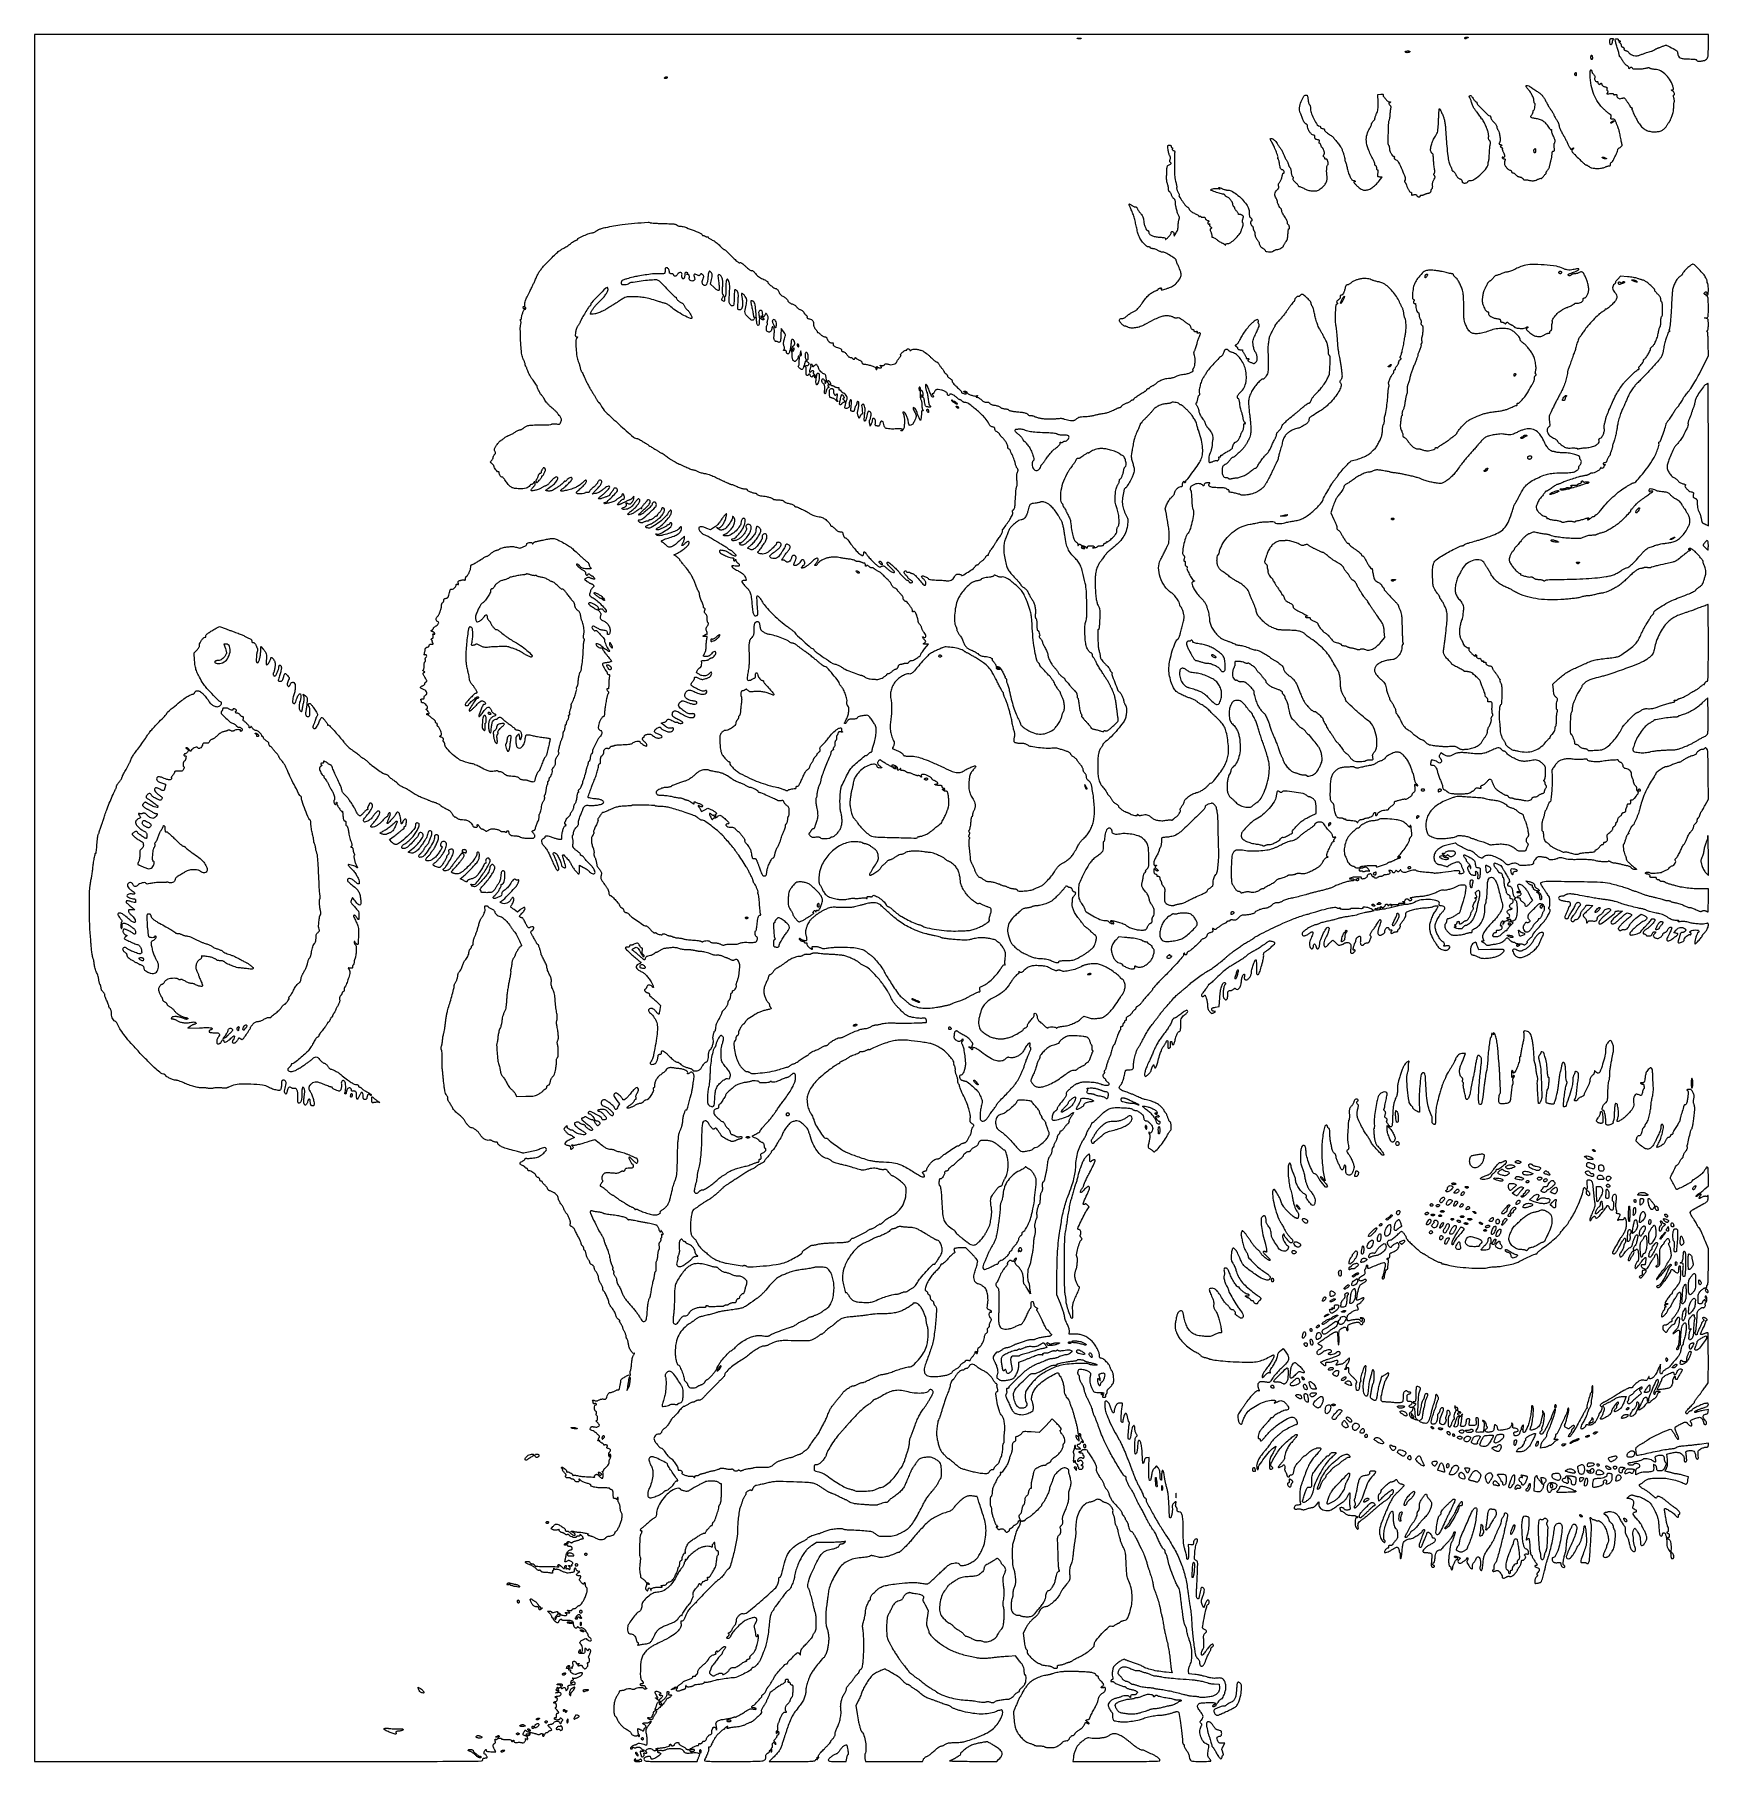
# Model space of a CAD drawing. Extents: x 0 to 1938, y 0 to 2000.
import ezdxf

# ---------------------------------------------------------------- set-up
doc = ezdxf.new("R2010")
doc.units = 0

msp = doc.modelspace()

# ---------------------------------------------------------------- linework, layer by layer
for points in [[(0, 1000), (0, 0), (259.5, 0, 0.000096), (432.282274, 0.033306, 0.00183), (486.3125, 0.251927, 0.001043), (517.575118, 0.55809, 0.410739), (519, 2, -0.07578), (519.142566, 2.935258, -0.149477), (519.5625, 3.55, -0.124434), (520.317234, 3.893532, -0.044917), (521.5, 4, 0.021334), (522.458183, 4.040902, 0.03432), (523.265625, 4.166187, 0.037981), (523.850294, 4.346068, 0.30835), (524, 4.565741, 0.114751), (523.7226, 5.758526, 0.041507), (522.822672, 7.259926, 0.039145), (521.7793, 8.495675, 0.349504), (521.120363, 8.574388, -0.51263), (520.55899, 8.807658, -0.098205), (520.514566, 10.12202, -0.054655), (521.030976, 11.979283, -0.103771), (521.887042, 13.265613, -0.013165), (522.555047, 13.888506, -0.248408), (522.824542, 13.953651, -0.37936), (522.950239, 13.768268, -0.021389), (522.821429, 13.027243, 0.237447), (523.005336, 12.311128, 0.138597), (523.764888, 11.815967, 0.055312), (525.345886, 11.509013, 0.010806), (528.245361, 11.335874), (533.990722, 11.117262), (532.495361, 14.008971, -0.032943), (531.405422, 16.507212, -0.086503), (531.0701, 18.426676, -0.140705), (531.459193, 19.783866, -0.162819), (532.492885, 20.635643, 0.109931), (533.121587, 21.052409, 0.125407), (533.477588, 21.678652, 0.091281), (533.553161, 22.561992, 0.037316), (533.347042, 23.753411, -0.020343), (533.117087, 24.858146, -0.098697), (533.137607, 25.49492, -0.308811), (533.37959, 25.717111, -0.176117), (533.785059, 25.632841, 0.093292), (534.243895, 25.456178, 0.096408), (534.730019, 25.461398, 0.099175), (535.167837, 25.646847, 0.105098), (535.489919, 25.983688, -0.131303), (535.904329, 26.374507, -0.045245), (536.6679, 26.701458, -0.041221), (537.615027, 26.924963, -0.037354), (538.618034, 27, -0.030602), (539.542713, 26.943353, -0.064385), (540.238419, 26.764996, -0.123512), (540.601429, 26.502905, -0.323986), (540.623598, 26.199987, 0.514455), (540.753663, 25.889515, 0.023194), (542.09137, 25.649668, 0.02267), (543.976257, 25.487735, 0.012114), (546.314581, 25.449987, -0.010761), (549.217665, 25.410979, -0.041155), (551.012835, 25.199579, -0.084427), (551.996267, 24.820471, -0.318068), (552.25, 24.25, 0.160084), (552.353285, 23.393996, 0.291142), (552.92567, 23.029837, 0.193606), (553.73179, 23.354132, 0.105972), (554.337719, 24.25, -0.059706), (554.544695, 24.62636, -0.452929), (554.722532, 24.643871, -0.173426), (554.862296, 24.372058, -0.021898), (554.921053, 23.703923, 0.122802), (555.184566, 22.815389, 0.175237), (555.812688, 22.295756, 0.084152), (557.016855, 22.081237, 0.015028), (559.30913, 22.130904, -0.013557), (561.028781, 22.173225, -0.016703), (562.632073, 22.115624, -0.0152), (563.959933, 21.982781, -0.106264), (564.570158, 21.765657, 0.232143), (565.90605, 21.635171, 0.100469), (567.460388, 22.607723, 0.096308), (568.558447, 24.14776, 0.201094), (568.602533, 25.593399, -0.011833), (568.269085, 26.527884, -0.37554), (568.356688, 26.735427, -0.284795), (568.614709, 26.709017, -0.008957), (569.477108, 26.018999, 0.024607), (570.315134, 25.390453, 0.270736), (570.718018, 25.364017, 0.259483), (570.950487, 25.703993, 0.023001), (571, 26.77973, 0.100764), (570.807498, 27.725238, 0.092085), (570.257615, 28.554814, 0.07486), (569.335364, 29.259337, 0.041894), (568.043184, 29.835101, -0.018956), (566.178235, 30.565613, -0.215187), (565.659593, 31.138616, -0.1825), (565.700112, 31.959936, -0.013105), (566.680997, 34.062361, -0.013822), (567.560633, 35.70999, -0.115534), (568.131374, 36.325008, -0.322432), (568.626096, 36.309597, -0.101757), (569.138365, 35.717239, 0.12886), (569.75234, 35.079624, 0.035808), (570.99595, 34.437879, 0.033626), (572.560626, 33.888652, 0.02972), (574.250552, 33.526813, -0.012457), (576.078904, 33.200867, -0.009546), (578.059803, 32.757019, -0.00967), (579.898632, 32.270107, -0.02246), (581.250904, 31.817314, 0.031302), (582.536068, 31.412102, 0.056862), (583.627096, 31.270298, 0.071792), (584.530151, 31.386242, 0.101128), (585.250904, 31.754721, -0.095303), (585.884162, 32.087741, -0.05884), (586.7151, 32.235997, -0.05481), (587.62645, 32.189943, -0.055844), (588.5, 31.946701, -0.021517), (589.197603, 31.62999, -0.098761), (589.545313, 31.356725, -0.428766), (589.526506, 31.173507, -0.151706), (589.25, 31.070285, 0.077496), (588.772455, 30.968075, 0.085851), (588.367188, 30.726896, 0.094708), (588.095712, 30.386928, 0.121846), (588, 30, 0.195187), (588.320881, 29.209331, 0.337091), (588.98742, 29.108944, 0.117053), (589.946683, 29.97402, 0.044131), (590.843738, 31.556388, -0.034993), (591.354102, 32.496215, -0.05678), (591.925573, 33.201633, -0.079139), (592.467214, 33.587115, -0.259115), (592.890947, 33.567399, 0.166577), (593.320446, 33.469797, 0.078263), (593.877172, 33.619616, 0.064348), (594.471036, 33.981766, 0.050529), (595.009138, 34.51101, -0.048513), (595.583761, 35.080741, -0.041593), (596.286544, 35.562609, -0.043603), (597.00539, 35.892936, -0.086111), (597.622445, 36, 0.104318), (598.640271, 36.214691, 0.392587), (598.875791, 36.76131, 0.123618), (598.254815, 37.694076, 0.017735), (596.490472, 39.186155, -0.051175), (594.886576, 40.737599, -0.244931), (594.618358, 41.940681, -0.274065), (595.446669, 42.75154, -0.060011), (597.509327, 43, 0.053964), (598.483339, 43.10543, 0.05083), (599.433086, 43.417236, 0.054676), (600.22002, 43.876237, 0.105575), (600.70031, 44.420379, -0.137959), (602.063386, 45.77919, -0.084546), (604.216471, 46.543126, -0.097018), (606.255141, 46.499963, -0.252625), (607.33308, 45.574391, 0.097713), (608.024916, 44.47387, 0.191206), (608.948526, 44.042519, 0.26621), (609.695759, 44.413926, 0.148366), (610, 45.416667, -0.080547), (610.093491, 45.993255, -0.066095), (610.367187, 46.554833, -0.067178), (610.772148, 47.016887, -0.089827), (611.25, 47.301915, 0.147063), (611.660432, 47.61437, 0.251139), (611.717347, 48.030351, 0.113443), (611.353115, 48.583818, 0.026071), (610.5, 49.318138, 0.015332), (609.375416, 50.134497, 0.137838), (608.803599, 50.326088, 0.288037), (608.435133, 50.119238, 0.069219), (608.176676, 49.43289, -0.260392), (607.162079, 48.302345, -0.089766), (604.912946, 47.960412, -0.095143), (602.770707, 48.434721, -0.299281), (602, 49.606989, -0.081168), (602.09609, 50.19501, -0.136041), (602.374617, 50.607078, -0.154769), (602.796218, 50.784777, -0.115053), (603.299818, 50.715191, 0.165473), (603.859332, 50.693676, 0.215894), (604.241678, 51.025518, 0.100197), (604.424163, 51.801371, 0.025105), (604.399432, 53.108202, -0.033017), (604.395495, 54.373388, -0.082813), (604.60356, 55.269491, -0.131924), (605.012711, 55.801351, -0.164647), (605.599614, 56, 0.085326), (606.613989, 56.174375, 0.368956), (606.896295, 56.663575, 0.12813), (606.482998, 57.545128, 0.014189), (605, 59.230375, -0.026543), (603.700944, 60.782249, -0.087857), (603.101386, 61.966624, -0.235649), (603.222845, 62.6763, -0.239011), (603.861328, 63, 0.290124), (604.155605, 63.186447, 0.074328), (604.326, 63.751412, 0.052455), (604.358838, 64.577559, 0.030959), (604.233664, 65.557999, 0.038782), (603.931435, 66.665488, 0.107326), (603.50616, 67.347191, 0.163657), (602.956429, 67.629736, 0.129906), (602.288775, 67.557319, -0.054079), (601.713838, 67.405386, -0.189424), (601.347015, 67.489, -0.246286), (601.194484, 67.775439, -0.086586), (601.274069, 68.24932, -0.104141), (601.559219, 68.717912, -0.075513), (602.040964, 69.096337, -0.071783), (602.639784, 69.329836, -0.077148), (603.265236, 69.37651, 0.135475), (603.894926, 69.497485, 0.090013), (604.488883, 69.938473, 0.077342), (604.962921, 70.634029, 0.063826), (605.242432, 71.48787, 0.041713), (605.341314, 72.421606, 0.100965), (605.218293, 73.101065, 0.160205), (604.889333, 73.493148, 0.161904), (604.393384, 73.61136, -0.075471), (603.882499, 73.643907, -0.074326), (603.401381, 73.826462, -0.079636), (603.022751, 74.126416, -0.111103), (602.808559, 74.5, -0.277574), (602.90363, 74.884788, -0.095691), (603.397399, 75.219885, -0.062129), (604.215914, 75.456454, -0.035104), (605.246415, 75.546415, 0.061706), (607.375347, 75.846763, 0.105756), (608.96413, 76.662096, 0.161891), (609.68186, 77.794437, 0.202063), (609.491588, 79.013612, 0.149868), (608.980093, 79.461957, 0.064406), (608.102214, 79.727321, 0.051465), (606.95618, 79.798551, 0.032936), (605.62872, 79.656486, -0.002006), (603.655144, 79.320855, -0.18336), (603.372076, 79.377721, -0.582645), (603.37878, 79.525704, -0.004184), (604.75, 80.208556, 0.047863), (606.257178, 81.131207, 0.14874), (606.951907, 82.083028, 0.50094), (606.640499, 82.544518, 0.104073), (605.5, 82.361626, -0.106152), (604.532849, 82.21061, -0.34445), (604.076245, 82.611132, -0.157821), (604.194647, 83.547573, -0.033739), (605, 85, -0.012592), (605.516418, 85.756604, -0.207367), (605.773357, 85.909839, -0.415053), (605.939806, 85.781186, -0.028708), (605.984687, 85.127555, 0.049901), (606.06022, 84.449107, 0.353794), (606.300068, 84.255111, 0.16066), (606.726961, 84.395915, 0.013222), (607.662621, 85.127555, -0.022402), (608.549921, 85.795503, -0.141438), (609.081588, 85.971382, -0.249502), (609.459239, 85.788697, -0.076814), (609.759867, 85.208262, 0.071127), (610.040939, 84.650217, 0.221276), (610.395926, 84.44381, 0.161586), (610.868431, 84.554079, 0.035779), (611.553441, 85.044352, -0.116415), (612.746117, 85.636656, -0.175104), (613.887845, 85.501834, -0.169747), (614.70416, 84.660443, -0.108924), (615, 83.318538, 0.037332), (615.059206, 82.526673, 0.32498), (615.292684, 82.289564, 0.19995), (615.700538, 82.385064, 0.017007), (616.569523, 83.057699, 0.073105), (617.135305, 83.687224, 0.059926), (617.54248, 84.495874, 0.061546), (617.737578, 85.352953, 0.089402), (617.677707, 86.124449, -0.109789), (617.64539, 86.995683, -0.160584), (618.010479, 87.663856, -0.101445), (618.862217, 88.186148, -0.028819), (620.358184, 88.632978, -0.014302), (621.652706, 88.900828, -0.014852), (622.944279, 89.090388, -0.014695), (624.068634, 89.188043, -0.060362), (624.75, 89.144836, 0.12627), (625.226132, 89.17693, 0.123325), (625.632812, 89.434128, 0.108847), (625.905406, 89.884155, 0.082129), (626, 90.456163, 0.174522), (625.632283, 91.477573, 0.203796), (624.722999, 91.948165, 0.136963), (623.432349, 91.690919, 0.075832), (622.115324, 90.75, -0.03509), (621.455462, 90.192437, -0.412368), (621.154112, 90.238237, -0.184909), (621.032049, 90.675823, -0.012186), (621.189065, 92, -0.047685), (621.416446, 92.938531, -0.070269), (621.802411, 93.692188, -0.093676), (622.278415, 94.154107, -0.198729), (622.773741, 94.25, 0.165452), (623.616487, 94.357452, 0.289649), (623.972309, 94.934986, 0.196023), (623.638388, 95.727373, 0.114315), (622.75, 96.280876, -0.057011), (622.480227, 96.409017, -0.719392), (622.497346, 96.480897, -0.054739), (622.876285, 96.473465, -0.007841), (623.645219, 96.361446, 0.101667), (626.175152, 96.46851, 0.042228), (629.427356, 97.58006, 0.041914), (632.390866, 99.189502, 0.125173), (633.935704, 100.879862, 0.036797), (634.402594, 101.931464, 0.311306), (634.276768, 102.405756, 0.184173), (633.690579, 102.615503, 0.014466), (632.005434, 102.531894, 0.030809), (630.779039, 102.358939, 0.026828), (629.523893, 102.031293, 0.027753), (628.419297, 101.609862, 0.068294), (627.68349, 101.152284, -0.212113), (625.781815, 100.616355, -0.082831), (623.123712, 101.463771, -0.089917), (621.03575, 103.0618, -0.28339), (620.72354, 104.721941, 0.037125), (620.949841, 105.474266, 0.244106), (620.851545, 105.842475, 0.263339), (620.503057, 105.95645, 0.041902), (619.786794, 105.748427, -0.054825), (619.058398, 105.557099, -0.271069), (618.680356, 105.709011, -0.199524), (618.555422, 106.168616, -0.03184), (618.73715, 107.102861, -0.061767), (619.087773, 107.982865, -0.147317), (619.585055, 108.470627, -0.142385), (620.281304, 108.612008, -0.056259), (621.249194, 108.420909, 0.024066), (622.111331, 108.192293, 0.139694), (622.576094, 108.223248, 0.354221), (622.72086, 108.461588, 0.105022), (622.566212, 108.892866, -0.070483), (622.380635, 109.316546, -0.145543), (622.386706, 109.674779, -0.189656), (622.578062, 109.910996, -0.129485), (622.915983, 110, 0.270322), (623.288321, 110.217172, 0.093035), (623.49778, 110.830261, 0.057861), (623.524543, 111.783036, 0.027478), (623.35, 113, -0.02102), (623.089004, 114.666377, -0.14695), (623.233554, 115.467647, -0.223568), (623.759587, 115.876412, -0.055231), (624.875, 116, -0.063691), (625.744459, 115.888796, -0.099309), (626.421385, 115.559808, -0.116731), (626.847413, 115.041543, -0.1144), (627, 114.383369, 0.088802), (627.125217, 113.68389, 0.185479), (627.484932, 113.274638, 0.140813), (628.110191, 113.145838, 0.044816), (629.057151, 113.304694, -0.011617), (630.231383, 113.582788, -0.297706), (630.522926, 113.469915, -0.326212), (630.520549, 113.170847, -0.012947), (629.807151, 112.260129, 0.023342), (629.135523, 111.365024, 0.403543), (629.191923, 111.03661, 0.198832), (629.644963, 110.925233, 0.009072), (631.25, 111.200132, -0.031206), (632.304016, 111.33298, -0.052817), (633.192188, 111.295167, -0.074926), (633.799168, 111.108964, -0.288521), (634, 110.7899, 0.108893), (634.10175, 110.328239, 0.030902), (634.45351, 109.67763, 0.029562), (634.952981, 108.972852, 0.027446), (635.543863, 108.31328, 0.038645), (636.485732, 107.506748, 0.179081), (637.163659, 107.314381, 0.143376), (637.892936, 107.591155, 0.02201), (639.100506, 108.590957, 0.049836), (639.973005, 109.554905, 0.077856), (640.489492, 110.545407, 0.081837), (640.663297, 111.609261, 0.06121), (640.516561, 112.790038, -0.025888), (640.332807, 113.724618, -0.087256), (640.352471, 114.344822, -0.247718), (640.559995, 114.595536, -0.241351), (640.887922, 114.569268, 0.373763), (641.806908, 114.719268, 0.113961), (642.494473, 116.084012, 0.080247), (642.647311, 118.000181, 0.154248), (642.07201, 119.413233, -0.09954), (641.650407, 120.19554, -0.098675), (641.562165, 121.082517, -0.069751), (641.82626, 122.176718, -0.026158), (642.483231, 123.615245, 0.021716), (643.059564, 124.848121, 0.0197), (643.547557, 126.166666, 0.020148), (643.889957, 127.381216, 0.057808), (643.993839, 128.25, 0.182806), (643.572775, 129.375138, 0.173538), (642.502281, 129.970317, 0.210084), (641.445908, 129.700163, 0.223841), (640.968197, 128.75, -0.152503), (640.846337, 128.392029, -0.334795), (640.585028, 128.312946, -0.116637), (640.165193, 128.590702, -0.026204), (639.607954, 129.25, 0.035099), (638.530251, 130.48006, 0.14763), (637.672576, 130.935343, 0.369353), (637.175227, 130.655344, 0.120466), (637.074646, 129.75, -0.033853), (637.228739, 127.245627, -0.161099), (636.775838, 125.904524, -0.185812), (635.658074, 125.2065, -0.047735), (633.5, 125, -0.048568), (631.262659, 125.21784, -0.212263), (630.200328, 125.964184, -0.235618), (630.10557, 127.188447, -0.058743), (631.102059, 129, -0.013313), (631.673324, 129.756356, -0.486525), (631.862576, 129.754781, -0.214785), (631.930691, 129.468659, -0.006582), (631.680366, 128.25, 0.039708), (631.533471, 127.179599, 0.139148), (631.683591, 126.506742, 0.187564), (632.127947, 126.129459, 0.083475), (632.897979, 126, 0.332973), (634.176488, 126.957587, 0.075356), (634.564221, 129.819423, 0.064889), (634.080652, 133.122657, 0.128307), (632.749905, 135.392952, -0.049097), (632.149407, 136.12457, -0.052383), (631.71806, 136.944087, -0.058503), (631.507744, 137.725378, -0.128828), (631.575222, 138.33543, -0.165334), (632.565595, 139.525394, -0.021586), (635.491026, 141.145728, -0.020727), (638.396561, 142.447453, -0.530357), (639, 142.038574, 0.203365), (639.146599, 141.693049, 0.031717), (639.723885, 141.201985, 0.030991), (640.520517, 140.680634, 0.022505), (641.464289, 140.198225, 0.077003), (643.527438, 139.618727, 0.297897), (644.662478, 140.179569, 0.288599), (644.624932, 141.468804, 0.074913), (643.159109, 143.072245, -0.038387), (642.332952, 143.85338, -0.038174), (641.634238, 144.753005, -0.040878), (641.150583, 145.633446, -0.105544), (641, 146.338864, 0.079965), (640.888229, 147.033269, 0.037849), (640.538393, 147.872756, 0.036262), (640.029942, 148.715243, 0.042502), (639.428571, 149.428571, -0.021196), (638.873713, 150.032579, -0.049381), (638.526222, 150.538393, -0.113311), (638.43364, 150.863287, -0.429511), (638.56343, 151, 0.595177), (638.644482, 151.149404, 0.04372), (638.279619, 151.615614, 0.026116), (637.579564, 152.290564, 0.012102), (636.605458, 153.095707, 0.037791), (635.430785, 153.88387, 0.046828), (634.229884, 154.422809, 0.053685), (633.137699, 154.668173, 0.120611), (632.300549, 154.561837, -0.080442), (631.611237, 154.41789, -0.076202), (630.898042, 154.494335, -0.079988), (630.27089, 154.773295, -0.105076), (629.82995, 155.21613, 0.044252), (629.364458, 155.813048, 0.227211), (628.984174, 155.961945, 0.199739), (628.595754, 155.765651, 0.034145), (628.090751, 155.087821, -0.052074), (627.540177, 154.401522, -0.218885), (627.05792, 154.220183, -0.155787), (626.494381, 154.445526, -0.023983), (625.590751, 155.266392, -0.064877), (624.981308, 156.058453, -0.039122), (624.467283, 157.127881, -0.038577), (624.116733, 158.290983, -0.053957), (624, 159.369554, 0.097102), (623.595865, 161.430925, 0.188854), (622.457479, 162.627448, 0.098947), (620.199689, 163.179322, 0.016958), (615.762359, 163.217341, -0.013847), (613.560343, 163.22251, -0.02645), (611.797927, 163.368999, -0.03134), (610.595054, 163.610923, -0.502705), (610.463797, 163.941422, 0.233241), (610.490698, 164.222886, 0.239968), (610.283693, 164.410676, 0.096585), (609.791604, 164.446743, 0.034105), (609.093834, 164.314287, 0.079202), (608.325216, 163.976696, 0.056087), (607.593588, 163.380224, 0.055659), (607.00685, 162.629747, 0.07428), (606.667232, 161.835496, -0.033949), (606.282953, 160.689916, -0.278093), (605.85798, 160.375617, -0.159203), (605.208513, 160.521833, -0.010711), (603.574778, 161.54296, -0.034579), (602.58945, 162.29072, -0.038753), (601.756341, 163.141287, -0.042237), (601.175439, 163.966899, -0.132954), (601, 164.61501, 0.070509), (600.924985, 165.144318, 0.086159), (600.70625, 165.593159, 0.100208), (600.381339, 165.893241, 0.137339), (600, 166, -0.152392), (599.618628, 166.119, -0.098208), (599.29375, 166.453977, -0.080979), (599.074578, 166.954548, -0.062856), (599, 167.545455, 0.106302), (598.836745, 168.304656, 0.031702), (598.278977, 169.357955, 0.030224), (597.484853, 170.4922, 0.028546), (596.545455, 171.545455), (594.090909, 174), (596.604472, 174, -0.034903), (597.579067, 173.931884, -0.092225), (598.239439, 173.710487, -0.186839), (598.522436, 173.370355, -0.223126), (598.475228, 172.959918, 0.514874), (598.669788, 172.496355, 0.079901), (599.851849, 172.421779, 0.036403), (601.978267, 172.785109, 0.0149), (604.801938, 173.572068, -0.056934), (605.260042, 173.659153, -0.196314), (605.541963, 173.56773, -0.268534), (605.625766, 173.334411, -0.0937), (605.492921, 172.988546, 0.1263), (605.375732, 172.612775, 0.188916), (605.483427, 172.290385, 0.147853), (605.814074, 172.0731, 0.072076), (606.318538, 172, -0.083858), (606.959023, 171.891819, -0.043873), (607.698804, 171.559375, -0.042018), (608.417534, 171.073954, -0.050059), (609, 170.5, 0.140063), (610.366859, 169.565368, 0.051535), (612.670261, 169.053996, 0.051402), (614.978697, 169.024511, 0.175637), (616.31779, 169.651123, 0.22497), (616.439439, 169.991952, 0.098005), (616.296239, 170.462992, 0.069137), (615.910165, 170.994098, 0.043227), (615.330084, 171.500587, -0.033927), (614.588146, 172.124499, -0.531269), (614.635944, 172.398138, -0.129244), (615.206326, 172.492591, -0.006538), (617.095627, 172.291508, 0.003893), (619.361003, 172.038273, 0.212401), (619.760989, 172.168628, 0.445195), (619.760833, 172.463557, 0.00896), (618.5, 173.557503, -0.004519), (617.167098, 174.693388, -0.359871), (617.124959, 174.946274, -0.309564), (617.374239, 175.065037, -0.003887), (619.1999, 174.763709, 0.039175), (620.371279, 174.654408, 0.07085), (621.32491, 174.775917, 0.094232), (622.01596, 175.114953, 0.141017), (622.418515, 175.648249, -0.111315), (622.76333, 176.165336, -0.066139), (623.36492, 176.602923, -0.061106), (624.118203, 176.899194, -0.063249), (624.911911, 177, 0.085897), (625.772572, 177.148956, 0.049409), (626.726696, 177.599872, 0.047489), (627.62355, 178.260856, 0.0575), (628.316946, 179.042117, -0.047271), (628.963858, 179.801663, -0.052149), (629.722493, 180.398552, -0.058841), (630.474137, 180.756911, -0.136098), (631.093203, 180.792117, 0.264929), (631.834453, 181.024855, 0.024765), (633.11331, 182.545994, 0.025372), (634.595261, 184.717607, 0.014105), (636.187938, 187.5, 0.027003), (638.448298, 192.330257, 0.046401), (639.722123, 196.584024, 0.060783), (639.972925, 199.842967, 0.248061), (639, 201.5, -0.130646), (638.615492, 201.906663, -0.045439), (638.29375, 202.653525, -0.041396), (638.073842, 203.57934, -0.037634), (638, 204.559017, 0.039081), (637.92683, 205.49372, 0.058208), (637.70625, 206.282961, 0.076538), (637.382793, 206.820624, 0.222681), (637, 207, 0.149658), (636.61864, 206.883238, 0.098666), (636.29375, 206.554741, 0.081921), (636.074653, 206.063737, 0.064145), (636, 205.484223, -0.340111), (635.747001, 205.155312, -0.20246), (635.231776, 205.227958, -0.059349), (634.330064, 205.925116, -0.01622), (633.086818, 207.228863, -0.019104), (632.022909, 208.515278, -0.032169), (631.24562, 209.679982, -0.035303), (630.793133, 210.608162, -0.351544), (630.90976, 210.99464, 0.079956), (631.236587, 211.306014, 0.025092), (631.619314, 211.865613, 0.024353), (631.990242, 212.543001, 0.024712), (632.291557, 213.25, 0.064241), (632.489217, 214.112992, 0.225251), (632.300729, 214.635424, 0.164388), (631.713867, 214.922956, 0.03244), (630.527632, 215, -0.058679), (628.527204, 215.235575, -0.235337), (627.609605, 216.003307, -0.27648), (627.748742, 217.087323, -0.073292), (629.070184, 218.336605), (631.173827, 219.810054), (629.086913, 220.472415, -0.061609), (628.288989, 220.83874, -0.063427), (627.613031, 221.385516, -0.070187), (627.155158, 222.021711, -0.121514), (627, 222.650721, 0.086189), (626.905101, 223.19716, 0.128175), (626.632813, 223.596136, 0.143451), (626.225965, 223.783718, 0.119493), (625.75, 223.74038, 0.142629), (625.294843, 223.4209, 0.078814), (624.955658, 222.825936, 0.067788), (624.77911, 222.056215, 0.058403), (624.801178, 221.225994, -0.098985), (624.74084, 220.111388, -0.187701), (624.224372, 219.391752, -0.092883), (623.042794, 218.903316, -0.014476), (620.545222, 218.454511, -0.030504), (617.937384, 218.224794, -0.055899), (615.813984, 218.405314, -0.047799), (613.572239, 219.079209, -0.016869), (610.507169, 220.452691, 0.017072), (608.325817, 221.429109, 0.023665), (606.305821, 222.142319, 0.021519), (604.633763, 222.567589, 0.192216), (603.90132, 222.439013, -0.122117), (603.405144, 222.279776, -0.099545), (602.850431, 222.352818, -0.090172), (602.32185, 222.647942, -0.079444), (601.903509, 223.121885, 0.018391), (601.438495, 223.799577, 0.345083), (601.205069, 223.863691, 0.283898), (601.049641, 223.646453, 0.014763), (601.015313, 222.75, -0.053343), (600.937751, 222.080495, -0.072696), (600.719967, 221.514063, -0.092049), (600.402221, 221.13357, -0.174603), (600.031385, 221, 0.203325), (599.715343, 220.86594, 0.141779), (599.531817, 220.519157, 0.092385), (599.520798, 219.990143, 0.050791), (599.690912, 219.363087, -0.082867), (599.857919, 218.54364, -0.328599), (599.585175, 218.144347, -0.120891), (598.798645, 218.068653, -0.011904), (596.909527, 218.389972, 0.015759), (595.366799, 218.640154, 0.009753), (593.541316, 218.841306, 0.00978), (591.728882, 218.969627, 0.017331), (590.231124, 218.994288, -0.035891), (588.847461, 219.068463, -0.056862), (587.695219, 219.349102, -0.071803), (586.853332, 219.804521, -0.142238), (586.398365, 220.404261, 0.100041), (586.066429, 220.926917, 0.10076), (585.558328, 221.278052, 0.099219), (584.946558, 221.40594, 0.093949), (584.3199, 221.292516, -0.147015), (583.554213, 221.23539, -0.072044), (582.630706, 221.58438, -0.057193), (581.634367, 222.294788, -0.036844), (580.652659, 223.320522, 0.057081), (579.483127, 224.447666, 0.024184), (577.688032, 225.68778, 0.023547), (575.623492, 226.840169, 0.028426), (573.583195, 227.71528, -0.015123), (571.674926, 228.474343, -0.020678), (570.009786, 229.279071, -0.01801), (568.711225, 230.03565, -0.173068), (568.322849, 230.531452, -0.392685), (568.724014, 231.414037, -0.101823), (570.40285, 231.741896, -0.077026), (572.389472, 231.413477, -0.225407), (573.369086, 230.480561, 0.106935), (573.73965, 229.914302, 0.066519), (574.376276, 229.434915, 0.062133), (575.16894, 229.110498, 0.066189), (576, 229, -0.064097), (576.829673, 228.893201, -0.061415), (577.618223, 228.579419, -0.066265), (578.249001, 228.115899, -0.110022), (578.612189, 227.568236, 0.088945), (578.946573, 227.015214, 0.063394), (579.490543, 226.535294, 0.06205), (580.151613, 226.197525, 0.076166), (580.830804, 226.062402, 0.005414), (588.391412, 225.808889, 0.002909), (597.721563, 225.65145, 0.0008), (607.152138, 225.562286, 0.854195), (607.186857, 225.771048, -0.12531), (606.405161, 226.273273, -0.151687), (606.028132, 227.055126, -0.220811), (606.222217, 227.714171, -0.215692), (606.853977, 228, -0.141055), (607.338371, 227.860574, -0.015511), (608.307805, 227.209316, -0.017965), (609.432504, 226.339155, -0.013609), (610.603977, 225.308311, 0.005258), (612.549246, 223.538054, 0.14438), (613.167939, 223.246002, 0.383361), (613.549532, 223.494868, 0.028996), (613.819551, 224.808311, -0.042272), (614.015318, 225.647153, -0.056923), (614.338348, 226.356191, -0.070318), (614.731425, 226.840667, -0.18941), (615.136939, 227, -0.240349), (615.469744, 226.830213, -0.121057), (615.652044, 226.382083, -0.074731), (615.64944, 225.691475, -0.038613), (615.451988, 224.848728, 0.021849), (615.155894, 223.751775, 0.189231), (615.232118, 223.26102, 0.311346), (615.583672, 223.095944, 0.050478), (616.352576, 223.305054, -0.068765), (617.006986, 223.457654, -0.073219), (617.663835, 223.421888, -0.081356), (618.222446, 223.209755, -0.123609), (618.592975, 222.849563, 0.085594), (618.931815, 222.466601, 0.212101), (619.286244, 222.373198, 0.16555), (619.65856, 222.571052, 0.050201), (620.052952, 223.085678, 0.116023), (620.26348, 223.715558, 0.102348), (620.185648, 224.404864, 0.085881), (619.814732, 225.104017, 0.056523), (619.177952, 225.758049, -0.012146), (618.224697, 226.577609, -0.442612), (618.223924, 226.835846, -0.221189), (618.572336, 226.945549, -0.005825), (620.219738, 226.710066, 0.02639), (621.275887, 226.603178, 0.075149), (622.009351, 226.678195, 0.188744), (622.338372, 226.915599, 0.289242), (622.341622, 227.25626, -0.122018), (622.205, 227.681686, -0.100753), (622.2683, 228.155088, -0.0913), (622.523, 228.604245, -0.07999), (622.931553, 228.957697, 0.203053), (623.247167, 229.403019, 0.193493), (623.155101, 229.951326, 0.086749), (622.552689, 230.635843, 0.024006), (621.389716, 231.480304, 0.027105), (619.934145, 232.32504, 0.082372), (618.847184, 232.66996, 0.107805), (617.880099, 232.600327, 0.068002), (616.843617, 232.13441, -0.020437), (615.070692, 231.125462, -0.27719), (614.357757, 231.171361, -0.291748), (614.087602, 231.81398, -0.021965), (614.507735, 233.75, 0.006095), (614.799004, 234.912856, 0.005367), (615.075019, 236.132813, 0.005399), (615.300284, 237.238555, 0.016182), (615.421459, 238, -0.064858), (616.024649, 240.314085, -0.048563), (617.246053, 242.651213, -0.050134), (618.706839, 244.462064, -0.200579), (619.993848, 245, 0.056096), (621.390674, 245.157208, 0.155095), (622.233631, 245.653251, 0.188267), (622.540545, 246.471136, 0.088536), (622.32411, 247.597766, 0.126374), (621.942609, 248.134616, 0.063922), (621.241139, 248.588094, 0.057264), (620.348213, 248.895754, 0.054406), (619.393011, 249, -0.044706), (618.476993, 249.082068, -0.06456), (617.702947, 249.32801, -0.084458), (617.179701, 249.689919, -0.201975), (617, 250.116631, 0.193239), (616.845786, 250.500755, 0.125376), (616.434478, 250.757365, 0.087961), (615.811832, 250.840591, 0.053347), (615.074818, 250.729816, -0.034219), (614.198373, 250.563651, -0.177582), (613.726881, 250.675314, -0.270645), (613.555553, 251.022753, -0.074112), (613.693243, 251.642986, -0.110306), (614.049318, 252.179271, -0.110219), (614.599812, 252.5133, -0.095257), (615.309008, 252.610277, -0.063407), (616.118425, 252.462413, 0.049635), (616.861766, 252.305419, 0.096077), (617.464937, 252.355363, 0.14473), (617.851743, 252.598757, 0.182406), (618, 252.991629, 0.133062), (617.899428, 253.362854, 0.181199), (617.632812, 253.579847, 0.139616), (617.228232, 253.598958, 0.071052), (616.75, 253.412313, -0.009629), (616.123722, 253.074466, -0.497851), (616.016172, 253.126207, -0.234228), (616.063545, 253.303128, -0.00576), (616.642641, 253.945936, -0.074661), (617.319923, 254.490198, -0.12947), (618.01105, 254.681752, -0.096666), (618.848287, 254.529517, -0.029708), (620.019815, 253.989396, 0.031042), (621.054849, 253.515543, 0.078272), (621.86293, 253.342425, 0.120359), (622.467726, 253.455448, 0.149322), (622.895907, 253.831573, -0.109552), (623.311907, 254.259038, -0.036735), (624.07788, 254.684798, -0.034491), (625.021877, 255.04544, -0.03318), (626.018733, 255.278462, 0.024005), (627.182618, 255.528114, 0.011469), (628.652378, 255.954309, 0.011341), (630.170139, 256.470539, 0.015844), (631.5, 257.005125, -0.013857), (632.708184, 257.496382, -0.017247), (633.857382, 257.882306, -0.015642), (634.830035, 258.139194, -0.112381), (635.312366, 258.140693, 0.505671), (635.470118, 258.277838, 0.082138), (635.353717, 258.743215, 0.038316), (634.952376, 259.503695, 0.016778), (634.312366, 260.447787, 0.037796), (633.033962, 261.950688, 0.071639), (631.768766, 262.90722, 0.506591), (631.370653, 262.722951, 0.190522), (631.5, 262, -0.253782), (631.521766, 261.615199, -0.1651), (631.205217, 261.287316, -0.083483), (630.520664, 261.068671, -0.035659), (629.559017, 261, 0.040277), (628.579187, 260.920943, 0.05961), (627.751711, 260.68291, 0.078397), (627.189092, 260.333575, 0.218027), (627, 259.920545, -0.426107), (626.254844, 259.204927, -0.050415), (623.723847, 259.564648, -0.046118), (620.977315, 260.517988, -0.128998), (619.408895, 261.793706, 0.079893), (618.862892, 262.33382, 0.072224), (618.156548, 262.698263, 0.075025), (617.402589, 262.837303, 0.100083), (616.717721, 262.721921, -0.095568), (616.027528, 262.599284, -0.069914), (615.256658, 262.719189, -0.06781), (614.525335, 263.05399, -0.078495), (613.950668, 263.559441, 0.061938), (613.363937, 264.110829, 0.044144), (612.590742, 264.576836, 0.044579), (611.759573, 264.894517, 0.069104), (611, 265, -0.114796), (609.582896, 265.329699, -0.078576), (608.227239, 266.285308, -0.099574), (607.450239, 267.417485, -0.306153), (607.618132, 268.284799, 0.565976), (607.579918, 268.437868, 0.094628), (607.202468, 268.478561, 0.033442), (606.418538, 268.361558, 0.013213), (605.359456, 268.100764, -0.043007), (604.096034, 267.868371, -0.033288), (602.696651, 267.827227, -0.034132), (601.365226, 267.968077, -0.061396), (600.316377, 268.288247), (598.132753, 269.260544), (600.254435, 272.130272, -0.028148), (601.166411, 273.2287, -0.032995), (602.151711, 274.157017, -0.034995), (603.071404, 274.81318, -0.138307), (603.733865, 275, -0.11344), (606.297434, 274.410795, -0.027139), (610.144739, 272.278459, -0.022587), (613.71242, 269.808629, -0.232636), (614.489806, 268.251191, 0.08152), (614.611988, 267.532959, 0.138411), (614.956865, 267.035562, 0.136572), (615.514746, 266.787766, 0.078433), (616.255873, 266.795185, -0.122021), (617.095229, 266.73103, -0.045349), (618.188854, 266.256012, -0.041565), (619.33825, 265.497227, -0.039225), (620.370543, 264.545185, 0.057518), (622.057413, 263.099733, 0.064175), (623.970544, 262.138987, 0.104796), (625.427478, 261.950896, 0.390845), (626, 262.571429, 0.182605), (625.658981, 263.474057, 0.037847), (624.422598, 264.679384, 0.039149), (622.990236, 265.69929, 0.135955), (621.904762, 266, -0.049875), (621.472051, 266.043271, -0.149427), (621.213522, 266.183164, -0.260212), (621.157231, 266.387344, -0.13717), (621.290205, 266.623539, -0.154419), (621.65515, 266.813061, -0.052765), (622.257311, 266.853546, -0.046425), (622.974685, 266.758967, -0.039047), (623.706872, 266.530933, 0.047839), (624.712692, 266.236941, 0.011269), (626.442019, 265.946801, 0.011504), (628.454261, 265.702769, 0.011095), (630.5, 265.548047, -0.025686), (634.364073, 265.142159, -0.017773), (638.679938, 264.305151, -0.037826), (641.149899, 263.53374, -0.796793), (641.083333, 263.102361, 0.133792), (640.322257, 262.834738, 0.517793), (640.317645, 262.419114, 0.089082), (641.432431, 261.882483, 0.022893), (643.388689, 261.434406, -0.037318), (644.627097, 261.112925, -0.016746), (646.200351, 260.517016, -0.01647), (647.8286, 259.773217, -0.021527), (649.261384, 258.982116, 0.066223), (652.551819, 257.531287, 0.071249), (656.025204, 257.039088, 0.080647), (659.108085, 257.544307, 0.135652), (661.267972, 259, -0.049832), (662.068163, 259.765304, -0.041314), (663.053945, 260.4125, -0.043026), (664.067263, 260.855782, -0.081775), (664.94316, 261, 0.069648), (667.183038, 261.313528, 0.048739), (669.557608, 262.249716, 0.049753), (671.448757, 263.468213, 0.228613), (672, 264.610825, -0.086248), (672.096018, 265.163325, -0.053674), (672.383642, 265.756652, -0.05192), (672.80644, 266.298756, -0.063899), (673.306015, 266.70031, 0.121356), (674.834065, 268.245436, 0.022169), (676.755339, 271.813177, 0.024017), (678.557239, 276.055823, 0.027533), (679.852506, 280.264673, 0.017304), (680.416103, 282.923322, 0.056437), (680.526588, 284.716554, 0.069625), (680.225706, 286.278975, 0.037012), (679.451105, 288.094552, -0.036576), (678.864839, 289.465392, -0.027146), (678.414631, 291.050531, -0.027685), (678.153065, 292.601308, -0.054115), (678.148542, 293.853125, 0.058219), (678.134305, 295.060028, 0.035187), (677.852089, 296.463424, 0.034861), (677.368533, 297.837029, 0.050752), (676.742617, 298.957079, -0.047114), (676.07297, 300.135218, -0.05173), (675.660709, 301.382055, -0.05406), (675.524891, 302.635358, -0.061537), (675.67293, 303.832987, 0.019297), (675.909485, 304.957632, 0.118114), (675.870405, 305.54522, 0.345475), (675.602345, 305.730176, 0.123692), (675.129531, 305.580055, 0.099502), (674.74005, 305.215812, 0.096782), (674.516814, 304.7259, 0.096416), (674.493949, 304.186393, 0.097903), (674.675647, 303.680902, -0.065441), (674.839893, 303.302543, -0.550626), (674.7388, 303.189075, -0.11588), (674.393548, 303.332759, -0.014028), (673.735763, 303.83609, 0.047579), (673.033113, 304.302615, 0.054553), (672.285697, 304.60291, 0.062611), (671.606371, 304.704178, 0.145131), (671.113795, 304.570329, -0.332902), (670.736182, 304.604083, -0.122295), (670.417115, 305.074954, -0.061115), (670.203201, 305.988232, -0.026616), (670.134872, 307.234239, 0.012103), (670.039758, 310.924401, 0.06184), (669.686317, 312.941091, 0.124351), (668.985795, 314.098034, 0.131535), (667.833333, 314.753835, -0.040313), (667.131692, 314.999162, -0.051703), (666.538542, 315.33898, -0.061432), (666.130382, 315.716395, -0.177274), (666, 316.072578, 0.375633), (665.712704, 316.401035, 0.01087), (663.723437, 316.624275, 0.016855), (661.221474, 316.765304, 0.01016), (658.25, 316.772083, -0.028725), (652.70195, 316.990771, -0.033238), (647.48457, 317.850337, -0.052281), (644.184961, 318.996049, -0.595816), (644.122851, 320.075926, 0.504613), (644.152668, 320.436264, 0.06475), (643.393896, 320.943617, 0.0357), (641.987159, 321.519701, 0.016607), (640.092931, 322.07282, -0.021194), (637.985792, 322.709137, -0.020015), (635.89867, 323.53232, -0.020441), (634.111467, 324.410184, -0.063227), (633.022004, 325.194127, 0.014825), (631.486108, 326.542236, 0.12895), (630.668907, 326.921228, 0.495025), (630.355098, 326.633795, 0.069191), (630.587942, 325.631422, -0.281243), (630.355565, 324.368137, -0.184122), (629.000561, 323.668902, -0.125331), (627.081552, 323.933716, -0.157805), (625.716479, 325.082382, 0.057224), (625.132268, 325.815903, 0.049877), (624.37119, 326.4367, 0.052555), (623.557137, 326.860033, 0.093907), (622.81847, 327, -0.055114), (622.120321, 327.07719, -0.049455), (621.428605, 327.305699, -0.052502), (620.845009, 327.642018, -0.097687), (620.47486, 328.040677, 0.147938), (620.078116, 328.391097, 0.071205), (619.421166, 328.585397, 0.061084), (618.619286, 328.604145, 0.05222), (617.790997, 328.433665, -0.131058), (616.245842, 328.361453, -0.149207), (614.956964, 329.082667, -0.22478), (614.594349, 330.168888, -0.228142), (615.207325, 331.128134, 0.257451), (615.471154, 331.596204, 0.12073), (615.306936, 332.29444, 0.064221), (614.672534, 333.222628, 0.023896), (613.563836, 334.353258, -0.028015), (612.55593, 335.398172, -0.040555), (611.800358, 336.433824, -0.046813), (611.363801, 337.324635, -0.233006), (611.415528, 337.863321, 0.122192), (611.54478, 338.266273, 0.126522), (611.468094, 338.677207, 0.113483), (611.190594, 339.033144, 0.085125), (610.756231, 339.277685, -0.068819), (610.324913, 339.50242, -0.121167), (610.063843, 339.805004, -0.15952), (610.012577, 340.134515, -0.147192), (610.163236, 340.442998, -0.32574), (611.301753, 340.667152, -0.047816), (613.453484, 339.403625, -0.047178), (615.422153, 337.674144, -0.191205), (616, 336.218323, 0.038829), (616.043078, 335.664453, 0.110538), (616.184118, 335.306584, 0.247587), (616.390898, 335.196347, 0.200048), (616.626784, 335.293451, -0.295936), (617.687392, 335.519455, -0.030485), (620.131437, 334.409048, -0.031148), (622.438325, 332.995707, -0.24441), (623, 331.915303, 0.084208), (623.060605, 331.558002, 0.162968), (623.236126, 331.331442, 0.181107), (623.497612, 331.270152, 0.106773), (623.803832, 331.378762, -0.141142), (624.330388, 331.526273, -0.017549), (625.530725, 331.475369, -0.019567), (626.983895, 331.305151, -0.015048), (628.553832, 331.010011, 0.029615), (633.667272, 330.202082, 0.011269), (640.86817, 329.661325, 0.004533), (648.165012, 329.344789, 0.598974), (648.523305, 329.962292, -0.179029), (648.442075, 330.364515, -0.074506), (648.610292, 330.901141, -0.060518), (648.985859, 331.482723, -0.04598), (649.523362, 332.019389, -0.08713), (650.406708, 332.523873, -0.172531), (651.203481, 332.526568, -0.101666), (652.110318, 331.981811, -0.019953), (653.464602, 330.632695, 0.0243), (654.493952, 329.624941, 0.028146), (655.568995, 328.773354, 0.028969), (656.545486, 328.166934, 0.125099), (657.202251, 328, 0.342184), (658.135125, 328.723096, 0.052365), (658.503919, 331.207259, 0.050192), (658.350666, 333.867147, 0.198771), (657.511695, 335.234687, -0.044767), (657.151842, 335.548756, -0.274447), (657.098394, 335.779044, -0.274564), (657.274957, 335.936172, -0.044793), (657.75, 335.984687, 0.116933), (658.226825, 336.103933, 0.099236), (658.632812, 336.429355, 0.091689), (658.905431, 336.911719, 0.083078), (659, 337.476947, -0.123917), (659.171116, 338.156793, -0.044905), (659.72292, 338.993717, -0.041136), (660.519338, 339.840292, -0.038432), (661.461006, 340.566407, 0.06815), (663.047749, 341.94726, 0.053), (664.364715, 343.820851, 0.05588), (665.170715, 345.753393, 0.13691), (665.18806, 347.280196, -0.130327), (665.187336, 347.739931, -0.018711), (665.463157, 348.647522, -0.020192), (665.881901, 349.718142, -0.016012), (666.416914, 350.839329, 0.033506), (666.97485, 352.122105, 0.054908), (667.248782, 353.273495, 0.067583), (667.237812, 354.262179, 0.104901), (666.942292, 355.059133, 0.022565), (666.453775, 355.759206, 0.372815), (666.19574, 355.812241, 0.245306), (666.018159, 355.540418, 0.013702), (665.945028, 354.5), (665.859429, 352.5), (665.049175, 354.5, -0.061691), (664.792243, 355.459288, -0.074259), (664.801363, 356.39185, -0.075148), (665.081483, 357.272272, -0.06521), (665.61946, 358.078741, 0.053861), (666.729401, 359.663767, 0.195916), (666.869292, 360.860604, 0.206501), (666.134873, 361.772797, 0.060013), (664.411749, 362.432793, -0.024234), (663.134226, 362.820102, -0.148754), (662.587832, 363.22536, -0.260875), (662.52333, 363.730861, -0.07747), (662.937273, 364.424418, 0.049052), (663.400945, 365.109935, 0.188991), (663.462922, 365.61087, 0.190728), (663.16803, 366.017532, 0.050054), (662.435281, 366.386461, 0.044227), (661.749801, 366.582099, 0.041711), (661.026906, 366.659191, 0.044546), (660.373767, 366.615914, 0.099925), (659.909758, 366.444227, -0.096375), (659.562746, 366.313049, -0.174172), (659.267241, 366.365487, -0.171454), (659.069555, 366.595163, -0.093036), (659, 366.965734, 0.175146), (658.825241, 367.449325, 0.050133), (658.247949, 368.017074, 0.043878), (657.419784, 368.570596, 0.034554), (656.439826, 369.022878, -0.04018), (655.503566, 369.467818, -0.066464), (654.81151, 370.001261, -0.096695), (654.45597, 370.5339, -0.241901), (654.491763, 370.986673, 0.114385), (654.606282, 371.325652, 0.331172), (654.48608, 371.525456, 0.154425), (654.127261, 371.555367, 0.035801), (653.540597, 371.377205, -0.045315), (652.800251, 371.167646, -0.29246), (652.456654, 371.30639, -0.216014), (652.374166, 371.729638, -0.027726), (652.643894, 372.638659, -0.016583), (652.955452, 373.425433, -0.013322), (653.340657, 374.250384, -0.013534), (653.737962, 374.994244, -0.033156), (654.079811, 375.511584, 0.363132), (654.021164, 376.773454, 0.024435), (651.257203, 379.50141, 0.031269), (647.997937, 382.070157, 0.074542), (645.237191, 383.424718, -0.035937), (643.743042, 384.020071, -0.190521), (643.158491, 384.656098, -0.196733), (643.177017, 385.506381, -0.038585), (643.907979, 386.885347, -0.108328), (644.465636, 387.448645, -0.094881), (645.234531, 387.760596, -0.073423), (646.234057, 387.810255, -0.037258), (647.477708, 387.594951, 0.055784), (649.804675, 387.280186, 0.071412), (651.949027, 387.537842, 0.095267), (653.463069, 388.273181, 0.236441), (654, 389.345147, 0.121695), (653.853675, 389.937438, 0.033821), (653.348348, 390.757933, 0.032017), (652.630657, 391.638856, 0.028769), (651.78161, 392.454963, -0.025744), (650.887637, 393.303917, -0.087851), (650.446562, 393.970587, -0.203445), (650.442844, 394.44527, -0.217188), (650.78161, 394.760537, 0.237161), (651.639812, 395.622298, 0.071821), (651.969241, 397.494059, 0.069958), (651.756759, 399.438048, 0.194567), (650.959323, 400.52514, -0.140925), (650.606509, 400.913703, -0.07279), (650.403423, 401.543607, -0.063135), (650.372532, 402.30668, -0.055479), (650.528274, 403.089083, 0.059986), (650.684529, 403.912637, 0.092429), (650.600374, 404.630744, 0.10993), (650.28388, 405.183547, 0.116887), (649.768951, 405.535167, -0.248209), (648.708878, 406.74919, -0.057536), (648.383784, 409.532468, -0.061555), (648.707195, 412.178425, -0.344262), (649.759017, 413, 0.074115), (650.235008, 413.070946, 0.150696), (650.545204, 413.280921, 0.187845), (650.643426, 413.592657, 0.122468), (650.526992, 413.956326, 0.126981), (650.190464, 414.279146, 0.081026), (649.678351, 414.466258, 0.072258), (649.073335, 414.493102, 0.066719), (648.467975, 414.349337, -0.061073), (647.906125, 414.209213, -0.107221), (647.431218, 414.252649, -0.150529), (647.119248, 414.467754, -0.168656), (647, 414.811224, 0.041556), (646.958046, 415.315138, 0.015912), (646.819595, 416.0054, 0.015628), (646.620981, 416.74894, 0.018534), (646.385856, 417.436859, -0.051596), (646.166378, 418.25105, -0.379469), (646.364916, 418.564122, -0.150572), (646.942777, 418.553356, -0.011449), (648.432024, 418.025844, 0.041694), (649.857968, 417.615837, 0.078646), (651.051249, 417.568473, 0.077116), (652.216312, 417.892449, 0.038742), (653.55785, 418.629861, -0.049551), (654.770928, 419.262973, -0.046152), (656.113928, 419.663388, -0.046516), (657.496667, 419.808488, -0.052294), (658.827568, 419.684486, 0.049327), (660.460268, 419.522615, 0.175553), (661.43299, 419.874732, 0.115057), (662.190546, 420.87788, 0.015953), (663.179098, 423.311823, -0.02532), (663.911323, 425.022076, -0.048054), (664.695066, 426.29699, -0.065428), (665.46605, 427.079636, -0.211287), (666.15815, 427.253253, 0.100918), (666.948424, 427.277356, 0.020653), (668.301117, 427.656017, 0.020968), (669.862739, 428.237006, 0.018346), (671.442844, 428.97086, -0.015814), (672.971955, 429.690465, -0.02235), (674.378539, 430.225593, -0.019529), (675.542682, 430.560084, -0.20123), (676.026151, 430.483838, 0.478391), (676.721675, 430.72897, 0.021092), (677.581024, 433.533343, 0.024182), (678.355881, 437.226368, 0.017433), (678.875, 441.404978, -0.218871), (679.801, 443.023464, -0.023341), (683.535115, 445.435362, -0.022484), (687.470251, 447.49335, -0.252807), (689.171529, 447.393989, 0.122582), (689.630208, 447.24725, 0.344324), (689.891161, 447.424836, 0.121457), (689.929528, 447.985626, 0.020592), (689.699374, 449.041592, -0.041853), (689.529105, 450.021042, -0.041644), (689.523901, 451.016834, -0.044923), (689.670994, 451.885184, -0.109216), (689.966581, 452.459732, 0.122132), (690.334542, 453.222124, 0.01146), (690.717664, 455.284371, 0.014159), (691.052927, 457.800816, 0.010673), (691.283674, 460.581673, -0.016422), (691.5902, 463.823133, -0.02562), (692.08761, 466.582366, -0.030152), (692.760781, 468.839263, -0.057323), (693.608944, 470.531229, 0.015063), (694.262788, 471.599895, 0.047043), (694.609997, 472.367204, 0.222166), (694.577829, 472.668634, 0.416743), (694.361257, 472.721068, -0.348086), (692.676046, 472.920447, -0.057406), (690.5011, 475.674704, -0.049766), (688.569878, 479.62941, -0.05459), (687.531992, 483.767391, 0.014456), (687.190372, 485.811583, 0.019804), (686.757713, 487.625883, 0.01694), (686.298094, 489.072769, 0.170567), (685.906316, 489.5579, -0.129609), (685.55761, 489.925196, -0.045581), (685.265132, 490.597096, -0.041539), (685.064626, 491.429282, -0.037942), (684.996262, 492.309017, 0.06353), (684.858268, 493.376181, 0.023838), (684.40722, 494.818186, 0.023158), (683.760655, 496.359794, 0.026028), (682.996262, 497.77417, -0.019156), (682.23215, 499.142745, -0.019972), (681.586402, 500.547182, -0.020118), (681.127698, 501.800706, -0.077798), (681, 502.61644, 0.085485), (680.866743, 503.390165, 0.027677), (680.416502, 504.465709, 0.026677), (679.773865, 505.627831, 0.027017), (679.013625, 506.709808, -0.026756), (678.290592, 507.73769, -0.036602), (677.761848, 508.737763, -0.040056), (677.468631, 509.585213, -0.204431), (677.541633, 510.067364, 0.222086), (677.588241, 510.465629, 0.085511), (677.319166, 510.968652, 0.063119), (676.787908, 511.497293, 0.041389), (676.061973, 511.966833, -0.0998), (675.216048, 512.665486, -0.036316), (674.32242, 513.947025, -0.034193), (673.520494, 515.533739, -0.034155), (672.941966, 517.215522, 0.040102), (672.267339, 519.103462, 0.020915), (671.145654, 521.338274, 0.020662), (669.795465, 523.548811, 0.029585), (668.408001, 525.378514, -0.023998), (667.10358, 527.059384, -0.025876), (666.0011, 528.816961, -0.026588), (665.220466, 530.411258, -0.100881), (665, 531.492845, 0.092909), (664.534005, 533.978997, 0.014985), (662.604289, 538.536333, 0.012899), (660.414438, 542.997639, 0.134584), (659.037195, 544.477012, -0.125978), (658.638659, 544.890832, -0.046762), (658.304676, 545.633727, -0.042626), (658.076654, 546.550248, -0.039681), (658, 547.514608, 0.07203), (657.830124, 548.687689, 0.02562), (657.265625, 550.28935, 0.0248), (656.456869, 552.00873, 0.02675), (655.5, 553.595138, -0.032914), (654.542981, 555.226913, -0.026878), (653.734375, 557.0829, -0.027671), (653.175543, 558.877967, -0.061698), (653, 560.295156, 0.063009), (652.823195, 561.692601, 0.031612), (652.271092, 563.387493, 0.030629), (651.463784, 565.105231, 0.037772), (650.5, 566.588887, -0.02741), (649.543178, 567.997127, -0.026502), (648.734375, 569.517138, -0.027491), (648.168704, 570.929132, -0.081699), (648, 571.954717, 0.093537), (647.824862, 572.882725, 0.071631), (647.31432, 573.78257, 0.06532), (646.516488, 574.573804, 0.055874), (645.5, 575.181954, -0.04394), (644.543538, 575.723698, -0.049087), (643.734375, 576.407005, -0.055268), (643.178097, 577.122273, -0.138522), (643, 577.752786, 0.088382), (642.872816, 578.466674, 0.026865), (642.436859, 579.479881, 0.025978), (641.816654, 580.583499, 0.025651), (641.082924, 581.621708, -0.047293), (640.299512, 582.838573, -0.023416), (639.531936, 584.50931, -0.023005), (638.892048, 586.330761, -0.031127), (638.495027, 588.029437, 0.020988), (638.171806, 589.550824, 0.032023), (637.753328, 590.833647, 0.033289), (637.305865, 591.769728, 0.270936), (636.912102, 592, -0.195614), (636.563694, 592.14173, -0.086686), (636.26793, 592.551532, -0.066574), (636.067139, 593.158934, -0.046612), (636, 593.877555, 0.067559), (635.890037, 594.687666, 0.044533), (635.559375, 595.569265, 0.044279), (635.074176, 596.385461, 0.063393), (634.5, 597, -0.056444), (633.925971, 597.597576, -0.043398), (633.440625, 598.361841, -0.044517), (633.109227, 599.167881, -0.075417), (633, 599.887912, 0.082381), (632.849909, 600.792681, 0.015549), (632.258068, 602.365628, 0.016236), (631.441189, 604.178067, 0.014255), (630.474274, 606.015467, -0.006052), (629.368929, 608.034835, -0.00388), (628.132441, 610.404359, -0.003898), (626.95746, 612.744049, -0.007283), (626.048842, 614.658945, 0.032392), (625.153951, 616.323698, 0.03502), (624.072108, 617.813698, 0.037832), (622.957827, 618.954476, 0.103919), (621.983147, 619.505349, -0.055489), (621.031017, 619.928486, -0.117973), (620.452356, 620.482811, -0.131051), (620.222459, 621.197067, -0.07679), (620.314968, 622.096437, 0.107221), (620.424746, 624.699209, 0.042543), (619.512209, 628.178387, 0.04092), (617.894753, 631.768098, 0.050436), (615.804604, 634.784796, -0.021527), (614.731044, 636.157666, -0.024222), (613.823852, 637.566253, -0.02447), (613.176121, 638.826345, -0.106875), (613, 639.640892, 0.107895), (612.816143, 640.482993, 0.020696), (612.101883, 641.884587, 0.021179), (611.113044, 643.479331, 0.018117), (609.942582, 645.072496, -0.029411), (608.731167, 646.801903, -0.023015), (607.619742, 648.806605, -0.023536), (606.757038, 650.774599, -0.051345), (606.328438, 652.363501, 0.051964), (605.844984, 654.146998, 0.069038), (605.030867, 655.614822, 0.059176), (603.743651, 656.962459, 0.027613), (601.796113, 658.3971, 0.015114), (600.168808, 659.393601, 0.017713), (598.566813, 660.235398, 0.016851), (597.176399, 660.847489, 0.095537), (596.385506, 661, -0.137143), (595.770299, 661.171977, -0.061895), (595.10749, 661.695799, -0.054585), (594.500845, 662.462618, -0.049269), (594.049929, 663.368677, 0.050975), (593.521455, 664.421579, 0.02554), (592.65759, 665.63647, 0.025058), (591.626475, 666.8138, 0.033734), (590.57468, 667.762597, -0.024459), (589.589053, 668.619111, -0.029587), (588.756312, 669.517836, -0.030542), (588.161469, 670.338692, -0.142457), (588, 670.89392, 0.134566), (587.884388, 671.315715, 0.100427), (587.559375, 671.675089, 0.087106), (587.07321, 671.916932, 0.072082), (586.5, 672, -0.124756), (585.927933, 672.144994, -0.100781), (585.440625, 672.55324, -0.090403), (585.113134, 673.163903, -0.078143), (585, 673.883369, 0.098341), (584.846498, 674.65628, 0.078995), (584.402666, 675.380569, 0.075452), (583.733128, 675.959264, 0.076738), (582.925787, 676.309156, -0.076146), (582.092463, 676.669144, -0.05585), (581.30287, 677.296452, -0.055949), (580.673177, 678.081426, -0.077281), (580.313685, 678.90847, 0.144043), (579.362635, 680.488263, 0.043564), (577.120529, 682.213018, 0.044077), (574.52233, 683.567461, 0.098427), (572.346362, 684, -0.110634), (571.832736, 684.115057, -0.099976), (571.395494, 684.440625, -0.094843), (571.102216, 684.927287, -0.088538), (571, 685.5, 0.099038), (570.885486, 686.072457, 0.097945), (570.559375, 686.559375, 0.097945), (570.072457, 686.885486, 0.099038), (569.5, 687, -0.068393), (568.926666, 687.078793, -0.084823), (568.440625, 687.309031, -0.099817), (568.115624, 687.650844, -0.141232), (568, 688.05202, 0.198429), (567.803971, 688.526524, 0.044284), (567.11875, 689.102214, 0.039463), (566.148676, 689.672363, 0.029269), (565, 690.149845, -0.069487), (562.892309, 691.231586, -0.218523), (562.111155, 692.572217, -0.24704), (562.657168, 693.911647, -0.084201), (564.525626, 695.009743, 0.041436), (565.536607, 695.493305, 0.037891), (566.486602, 696.149829, 0.040046), (567.24446, 696.870871, 0.091209), (567.654668, 697.542463, -0.089292), (567.993128, 698.101355, -0.09511), (568.498824, 698.492627, -0.099864), (569.09191, 698.656639, -0.109721), (569.68104, 698.568902, 0.092024), (570.576419, 698.403308, 0.011377), (572.569251, 698.449963, 0.013123), (574.95602, 698.623081, 0.010508), (577.515057, 698.930781, 0.0202), (581.018825, 699.572259, 0.046268), (583.569515, 700.400413, 0.048413), (585.854164, 701.657916, 0.024089), (588.491089, 703.654543, 0.044788), (592.286658, 707.452905, 0.30552), (592.543964, 709.954757, 0.336589), (590.382783, 710.948272, 0.048357), (585.453717, 709.341613, -0.037045), (580.885598, 707.737627, -0.011189), (573.739868, 705.979521, -0.005232), (566.33752, 704.414117, -0.189727), (564.654595, 704.715245, 0.066131), (564.034507, 704.992149, 0.003046), (561.808991, 705.636502, 0.005018), (559.148516, 706.360495, 0.003574), (556.154595, 707.120221, -0.01103), (547.614805, 709.423305, -0.029559), (541.68891, 711.550112, -0.040236), (537.826674, 713.581056, -0.192411), (536.395555, 715.560119, 0.048401), (536.059744, 716.501556, 0.102252), (535.59697, 717.119036, 0.140659), (535.033239, 717.387441, 0.133608), (534.40058, 717.323476, -0.119934), (533.678476, 717.230773, -0.042001), (532.644677, 717.434959, -0.038797), (531.500632, 717.861026, -0.036511), (530.411491, 718.466036, 0.037966), (529.317973, 719.069326, 0.03961), (528.160949, 719.490453, 0.042872), (527.109099, 719.686423, 0.116755), (526.363315, 719.585923, -0.160244), (523.960553, 719.469006, -0.06909), (520.98105, 720.753824, -0.062031), (518.091166, 723.038599, -0.066566), (515.928662, 725.91314, 0.057512), (513.876694, 728.74569, 0.040848), (510.9971, 731.413924, 0.041431), (507.987644, 733.397926, 0.125665), (505.629931, 734, -0.180325), (504.113607, 734.565241, -0.027738), (501.763475, 736.839948, -0.030794), (499.42236, 739.707465, -0.039069), (497.650484, 742.630099, 0.056205), (496.702264, 744.079916, 0.020781), (495.066534, 745.896536, 0.020288), (493.100772, 747.748576, 0.02302), (491.069745, 749.354425, -0.027521), (488.910676, 751.093304, -0.024258), (486.858106, 753.130139, -0.025149), (485.114776, 755.240464, -0.04213), (483.90121, 757.193645, 0.009683), (482.926882, 759.015453, 0.007296), (481.788473, 760.98057, 0.007382), (480.663728, 762.796996, 0.016864), (479.750016, 764.124251, -0.033697), (479.040185, 765.233467, -0.042735), (478.548274, 766.345478, -0.048493), (478.318897, 767.307097, -0.174443), (478.447213, 767.914588, 0.175397), (478.572683, 768.51409, 0.051435), (478.342065, 769.441488, 0.044789), (477.845598, 770.507014, 0.035258), (477.130497, 771.561229, -0.07377), (475.907578, 773.700854, -0.043458), (475.077593, 776.532666, -0.021574), (474.368254, 781.069172, -0.003448), (473.426415, 790, 0.001178), (473.17736, 792.469047, 0.000741), (472.875259, 795.353125, 0.000743), (472.569621, 798.189697, 0.001363), (472.310837, 800.5, -0.007156), (472.096788, 802.634174, -0.005924), (471.928337, 804.9125, -0.005987), (471.823645, 807.005401, -0.015968), (471.814568, 808.5, 0.003079), (471.951909, 815.469506, 0.014226), (471.891807, 819.501846, 0.024606), (471.643701, 822.174803, 0.055448), (471.135979, 824.142347, -0.042502), (470.817816, 825.255626, -0.046498), (470.705115, 826.373403, -0.050533), (470.800919, 827.395901, -0.079115), (471.10514, 828.22339, 0.068689), (471.485824, 829.196091, 0.012752), (471.887797, 831.078538, 0.013456), (472.244905, 833.320396, 0.011918), (472.497875, 835.670764, -0.01091), (472.752888, 838.085865, -0.010458), (473.115938, 840.522037, -0.010445), (473.525909, 842.656747, -0.036634), (473.917793, 844, 0.042479), (474.343238, 845.524233, 0.006149), (474.905259, 848.703125, 0.006931), (475.472768, 852.488046, 0.005882), (475.969578, 856.5, -0.010878), (476.541478, 860.768259, -0.008782), (477.335474, 865.325, -0.008895), (478.217372, 869.506289, -0.022501), (479.048007, 872.5, 0.008469), (481.276488, 879.737203, 0.005532), (483.612587, 888.155061, 0.003113), (485.687955, 896.168631, 0.060959), (486.006589, 898.69584, -0.07343), (486.142297, 899.592248, -0.024122), (486.594872, 900.851278, -0.023438), (487.239061, 902.218977, -0.024481), (488, 903.5, 0.041378), (488.761546, 904.886589, 0.027818), (489.405128, 906.576313, 0.028056), (489.847724, 908.293913, 0.048557), (489.993411, 909.759787, -0.045971), (490.13268, 911.238627, -0.050765), (490.539669, 912.61645, -0.053706), (491.187695, 913.814099, -0.06546), (492.040867, 914.759787, 0.073679), (492.928298, 915.776402, 0.024044), (493.924541, 917.506394, 0.02337), (494.860957, 919.560794, 0.02434), (495.587475, 921.666236, -0.018634), (496.275521, 923.736487, -0.020448), (497.097207, 925.685289, -0.020368), (497.930219, 927.282859, -0.089413), (498.612544, 928.093403, 0.070368), (500.194362, 929.83427, 0.038399), (501.63195, 932.343308, 0.038437), (502.665065, 935.033161, 0.072594), (503, 937.327895, -0.054075), (503.110711, 938.348583, -0.042954), (503.440625, 939.407802, -0.044359), (503.925269, 940.346818, -0.078398), (504.5, 941, 0.048188), (505.073942, 941.578122, 0.041499), (505.559375, 942.28386, 0.04354), (505.892217, 943.004766, 0.086594), (506, 943.622445, -0.070908), (506.075037, 944.148899, -0.086403), (506.29375, 944.595343, -0.100269), (506.618661, 944.893816, -0.136626), (507, 945, 0.274338), (507.385458, 945.228704, 0.053863), (507.70625, 946.00432, 0.043494), (507.927428, 947.108943, 0.027678), (508, 948.41896, -0.033196), (508.10072, 949.934344, -0.021492), (508.408025, 951.665219, -0.02161), (508.856378, 953.337805, -0.037772), (509.389021, 954.66896, 0.018749), (510.761528, 957.753668, 0.013574), (512.06562, 961.282394, 0.012129), (513.318157, 965.294614, 0.008626), (514.534303, 969.846333, -0.016397), (515.149822, 972.014381, -0.017074), (515.898795, 974.107946, -0.017014), (516.667482, 975.868192, -0.068396), (517.311604, 976.846333, 0.045159), (519.311706, 979.597247, 0.045676), (520.776652, 982.652369, 0.049467), (521.555354, 985.615632, 0.093855), (521.483969, 988.072989, -0.021305), (521.200268, 989.690752, -0.147879), (521.329012, 990.475393, -0.226201), (521.837307, 990.877779, -0.056236), (522.920545, 991, -0.038903), (523.71682, 990.937951, -0.057997), (524.38916, 990.750863, -0.076253), (524.847324, 990.476553, -0.223386), (525, 990.151874, 0.228955), (525.205296, 989.727044, 0.021267), (526.175, 989.023034, 0.023993), (527.467552, 988.252694, 0.016465), (529, 987.5, -0.028972), (530.618038, 986.654419, -0.044755), (531.893049, 985.726861, -0.054755), (532.73556, 984.809712, -0.15974), (533, 984.003113, 0.139683), (533.460057, 982.38845, 0.07578), (534.81047, 980.805883, 0.065099), (536.820607, 979.47998, 0.055046), (539.220463, 978.62267, -0.108566), (541.705646, 977.424002, -0.025995), (545.178465, 974.392378, -0.027468), (548.563814, 970.730828, -0.043136), (551, 967.208416, 0.017337), (551.730988, 966.025545, 0.009623), (552.699197, 964.632694, 0.009588), (553.734933, 963.258504, 0.015263), (554.678118, 962.128588, -0.054125), (557.465774, 958.206798, -0.017634), (560.716217, 951.879107, -0.009117), (563.629948, 945.372589, -0.438158), (563.102242, 944.200747, 0.152587), (561.774016, 943.243285, 0.017719), (559.654068, 940.196737, 0.022435), (557.685911, 936.819387, 0.046548), (556.527811, 934, -0.029564), (556.125458, 932.917397, -0.019787), (555.545174, 931.729825, -0.019954), (554.888917, 930.619931, -0.036622), (554.256038, 929.782383, 0.080639), (553.659358, 928.829346, 0.028743), (553.120721, 927.311366, 0.027637), (552.711069, 925.547867, 0.029216), (552.507905, 923.782383, -0.012985), (552.362683, 922.018036, -0.012862), (552.125742, 920.257954, -0.012817), (551.839598, 918.730349, -0.047654), (551.544974, 917.797887, 0.040408), (551.307776, 917.083324, 0.041141), (551.190396, 916.344205, 0.04452), (551.199403, 915.687768, 0.113198), (551.352054, 915.239382, -0.175276), (551.493069, 914.566389, -0.003988), (551.000613, 911.273616, -0.008457), (550.320275, 907.388273, -0.005567), (549.412415, 902.941495, 0.01152), (548.43585, 897.849615, 0.007746), (547.545156, 891.99414, 0.007804), (546.859027, 886.296948, 0.015292), (546.52278, 881.740682, -0.010792), (546.25042, 877.53479, -0.016181), (545.815057, 873.881467, -0.017588), (545.264637, 870.958717, -0.068625), (544.621196, 869.240682, 0.028319), (543.163053, 866.133435, 0.025385), (542.004754, 862.766959, 0.02633), (541.240847, 859.474343, 0.042085), (540.978038, 856.600777, -0.046144), (540.828303, 855.097914, -0.018642), (540.360449, 853.088978, -0.018258), (539.692765, 850.950241, -0.022075), (538.906448, 849, 0.029435), (538.101159, 846.914779, 0.017545), (537.379482, 844.353125, 0.017532), (536.837878, 841.741206, 0.028854), (536.586467, 839.5, -0.010897), (536.432437, 837.472113, -0.01193), (536.193357, 835.513474, -0.011425), (535.911294, 833.852089, -0.056783), (535.627863, 832.950123, 0.113884), (535.000166, 829.7059, 0.009605), (535.470654, 821.141357, 0.013334), (536.338985, 812.552267, 0.044035), (537.553991, 807, -0.009733), (538.228057, 804.690535, -0.009045), (538.829466, 802.299623, -0.009065), (539.287133, 800.154572, -0.029922), (539.477691, 798.722121, 0.062984), (539.730768, 797.462202, 0.031839), (540.343948, 795.960621, 0.031023), (541.185404, 794.468132, 0.040109), (542.143629, 793.222121, -0.032227), (543.278829, 791.793114, -0.012035), (544.689641, 789.652927, -0.011866), (546.119698, 787.240032, -0.014083), (547.350267, 784.894224, 0.021697), (548.566304, 782.659492, 0.022893), (549.951472, 780.579519, 0.023286), (551.303776, 778.906736, 0.088476), (552.354621, 778.077804, -0.060325), (553.348813, 777.380127, -0.027164), (554.476306, 776.249648, -0.026412), (555.551729, 774.911441, -0.032547), (556.400799, 773.554347), (558.184866, 770.241534), (568.843987, 770.380146, 0.006766), (575.167835, 770.547995, 0.036845), (578.569294, 770.936504, 0.056093), (581.201709, 771.749224, 0.029651), (584.251554, 773.301533, 0.013027), (586.07086, 774.432395, 0.019057), (587.605144, 775.52844, 0.014847), (588.78272, 776.496589, 0.216543), (589, 776.974766, -0.175373), (589.139877, 777.3613, -0.056269), (589.5875, 777.790118, -0.048188), (590.234533, 778.191483, -0.037916), (591, 778.5, 0.076455), (591.764423, 778.87868, 0.06855), (592.4125, 779.481754, 0.071535), (592.85012, 780.209109, 0.100034), (593, 780.950756, -0.094536), (593.139319, 781.681026, -0.075296), (593.543728, 782.375481, -0.074032), (594.143729, 782.929262, -0.085656), (594.85099, 783.250782, 0.122808), (595.711643, 783.721149, 0.081281), (596.409205, 784.612509, 0.05884), (596.953937, 785.959584, 0.027049), (597.354087, 787.812879, -0.034747), (597.767594, 789.594726, -0.041613), (598.407345, 791.193332, -0.046243), (599.217602, 792.49649, -0.077931), (600.142791, 793.387461, 0.094084), (601.218774, 794.492297, 0.053658), (602.077834, 796.153164, 0.036791), (602.81352, 798.560573, 0.013289), (603.512242, 802.071369, 0.010183), (603.947786, 804.962724, 0.012117), (604.236723, 807.70661, 0.010953), (604.372851, 810.019929, 0.073293), (604.247318, 811.162255, -0.079407), (604.163896, 812.016953, -0.049747), (604.324925, 813.011011, -0.048577), (604.688353, 813.985138, -0.062786), (605.210521, 814.782882, 0.146135), (606.147957, 816.911948, 0.027031), (606.45302, 821.232147, 0.029309), (606.249029, 826.068483, 0.038887), (605.467415, 830.40093, -0.04057), (605.23157, 831.733835, -0.04571), (605.228091, 833.034327, -0.049309), (605.452301, 834.217875, -0.068228), (605.894338, 835.202416, 0.095658), (606.412127, 836.54731, 0.042526), (606.586974, 838.447097, 0.027454), (606.456128, 841.164328, 0.008266), (605.962587, 845.273248, 0.004112), (605.499652, 848.459149, 0.005933), (605.033681, 851.268167, 0.003274), (604.597548, 853.627389, 0.091309), (604.371247, 854.208327, -0.145283), (604.239179, 854.694922, -0.021284), (604.307443, 855.726409, -0.022557), (604.500407, 856.971534, -0.017637), (604.817798, 858.302288, 0.04731), (605.144236, 860.150175, 0.029571), (605.190804, 862.34883, 0.025249), (604.964029, 864.906461, 0.016078), (604.455264, 867.851298, -0.014654), (603.940589, 870.780578, -0.007431), (603.456172, 874.492868, -0.007375), (603.0694, 878.342098, -0.010922), (602.854016, 881.726637, 0.015291), (602.575335, 885.575016, 0.027923), (602.077915, 888.682985, 0.032411), (601.305439, 891.376116, 0.032613), (600.192663, 893.941061, -0.024486), (599.118106, 896.311709, -0.040581), (598.478974, 898.411301, -0.044023), (598.218723, 900.459444, -0.036058), (598.293074, 902.665817, 0.037214), (598.364847, 904.952397, 0.050235), (598.069315, 906.999156, 0.043699), (597.329696, 909.150561, 0.020492), (596.023409, 911.790803, -0.02098), (594.97914, 913.906652, -0.019274), (594.083383, 916.162598, -0.019686), (593.441822, 918.236113, -0.058134), (593.227321, 919.709569, 0.065909), (592.985725, 921.206143, 0.020124), (592.236868, 923.378803, 0.019762), (591.193079, 925.769351, 0.020391), (589.973733, 928.044549, -0.01028), (588.732539, 930.252131, -0.011314), (587.623823, 932.440173, -0.010778), (586.761268, 934.346918, -0.054885), (586.424741, 935.459966, 0.019554), (585.657876, 938.840813, 0.016104), (584.584676, 942.380776, 0.007842), (583.439788, 945.594328, 0.312864), (582.854927, 946, -0.204452), (582.498656, 946.152036, -0.024965), (581.930206, 946.807812, -0.026318), (581.306788, 947.696673, -0.018827), (580.701776, 948.75, 0.002005), (579.969727, 950.129983, 0.00072), (578.916518, 952.089506, 0.000714), (577.75592, 954.234048, 0.000847), (576.653039, 956.256829, -0.006428), (575.004683, 959.362023, -0.092921), (574.649977, 960.551322, -0.222642), (574.932586, 961.366813, -0.060276), (576.024504, 962.247376, 0.06094), (576.780172, 962.858427, 0.050832), (577.419698, 963.669789, 0.052943), (577.855192, 964.548453, 0.088822), (578, 965.357178, 0.138644), (577.71383, 966.369375, 0.248895), (576.988953, 966.795903, 0.095167), (575.590029, 966.590506, 0.01448), (572.941134, 965.57981, -0.22303), (572.042857, 965.620633, -0.102303), (571.116019, 966.382771, -0.049679), (570.03825, 968.029836, -0.011911), (568.596736, 970.966356, 0.01466), (567.445559, 973.279201, 0.02158), (566.289996, 975.232115, 0.017898), (565.244137, 976.718204, 0.231114), (564.655602, 977.015313, -0.056399), (564.112353, 977.084087, -0.025507), (563.423699, 977.289297, -0.024863), (562.711286, 977.582411, -0.031079), (562.084651, 977.926521, -0.185984), (561.614374, 978.559857, -0.189218), (561.695013, 979.339435, -0.072086), (562.490391, 980.451179, -0.012433), (564.334651, 982.279285, 0.036503), (566.532304, 984.677975, 0.075081), (567.792145, 986.884298, 0.171509), (567.834794, 988.342468, 0.325939), (566.933278, 989, 0.116674), (566.329513, 988.857168, 0.015609), (565.17138, 988.23076, 0.017349), (563.825997, 987.384042, 0.013797), (562.433278, 986.381311), (559, 983.762622), (555.25, 986.553004, -0.000056), (553.787108, 987.641801, -0.000082), (552.496079, 988.603239, -0.000041), (551.399494, 989.420291, -0.001396), (551.140909, 989.614118, -0.355543), (551.084728, 989.84214, -0.013636), (551.506846, 990.675394, -0.019049), (552.108179, 991.691733, -0.011604), (552.890909, 992.846795, 0.048648), (554.227215, 995.172297, 0.068725), (554.902868, 997.460613, 0.090495), (554.845438, 999.335126, 0.204297), (554.042588, 1000.473679, 0.265632), (553.566365, 1000.490021, 0.068765), (552.918389, 1000.025189, 0.05139), (552.213875, 999.203063, 0.032154), (551.55998, 998.115988, -0.101664), (549.615323, 995.710622, -0.081429), (546.728084, 994.035256, -0.085024), (543.582058, 993.418316, -0.129568), (540.889065, 994.05937, -0.012504), (539.562607, 994.812529, -0.212841), (539.281906, 995.214182, -0.298693), (539.443024, 995.60617, -0.022529), (540.468068, 996.242068, 0.068925), (542.646057, 997.890367, 0.002974), (549.400935, 1004.727083, 0.004307), (555.875054, 1011.473355, 0.03783), (558.477982, 1014.68837, 0.026224), (559.01205, 1015.554559, 0.014082), (559.582985, 1016.673207, 0.013987), (560.102486, 1017.849811, 0.021263), (560.480699, 1018.901272, 0.017407), (560.828069, 1020.166438, 0.168582), (560.772844, 1020.712039, 0.331873), (560.426561, 1020.898984, 0.055197), (559.647424, 1020.694946, -0.061836), (558.997943, 1020.534014, -0.069713), (558.355548, 1020.546751, -0.079857), (557.817923, 1020.723959, -0.135685), (557.473008, 1021.043674, 0.203362), (556.313091, 1021.864713, 0.202514), (554.913973, 1021.603021, 0.093461), (553.26478, 1020.000943, 0.028777), (551.427057, 1017.043312, -0.031054), (550.095099, 1014.921263, -0.023824), (548.394244, 1012.775503, -0.024312), (546.568415, 1010.879335, -0.042795), (544.864645, 1009.529124, 0.02176), (542.651186, 1007.921633, 0.073539), (541.433215, 1006.620382, 0.107575), (540.894626, 1005.314629, 0.082544), (540.875789, 1003.76737, -0.316151), (540.339714, 1002.685027, -0.019095), (536.910548, 1000.984676, -0.022331), (533.345729, 999.571245, -0.176611), (531.598474, 999.600586, -0.212606), (531.097747, 1000.101295, -0.206661), (531.127196, 1000.816665, -0.069252), (531.874396, 1001.939878, -0.011581), (533.640365, 1003.841399, 0.026361), (536.342025, 1006.928545, 0.031896), (538.522923, 1010.099837, 0.033361), (539.967338, 1012.929649, 0.151225), (540.159333, 1014.75, -0.106478), (540.167466, 1015.226595, -0.121148), (540.373986, 1015.632812, -0.11805), (540.750553, 1015.904112, -0.097635), (541.236926, 1016, 0.261166), (542.57752, 1016.751494, 0.060347), (543.693173, 1019.194381, 0.04857), (544.431674, 1022.64574, 0.034177), (544.612003, 1026.614534, 0.012549), (544.48194, 1029.321096, 0.083928), (544.161977, 1030.625316, 0.182362), (543.541893, 1031.266335, 0.110759), (542.5, 1031.5, 0.142052), (541.431704, 1031.190242, 0.152627), (540.730524, 1030.363575, 0.063494), (540.254492, 1028.668073, 0.009264), (539.795604, 1025.112995, -0.018321), (539.371014, 1022.235137, -0.029327), (538.77658, 1019.82441, -0.034944), (538.03703, 1017.919116, -0.075065), (537.162578, 1016.612995, 0.025425), (536.30721, 1015.574439, 0.012521), (535.322455, 1014.174713, 0.01239), (534.370333, 1012.667046, 0.017651), (533.606623, 1011.279644, -0.028276), (532.853193, 1009.977183, -0.025826), (531.936183, 1008.726361, -0.02673), (530.999282, 1007.695539, -0.072187), (530.205198, 1007.109818, -0.105092), (527.385602, 1006.292977, -0.026444), (522.578001, 1006.198298, -0.02), (517.898909, 1006.541331, -0.38144), (517, 1007.5482, 0.074735), (516.92227, 1008.065334, 0.067213), (516.694999, 1008.557492, 0.070385), (516.358588, 1008.950968, 0.100621), (515.961698, 1009.179434, -0.436821), (515.78955, 1009.559433, -0.039582), (516.325373, 1010.595117, -0.031854), (517.299092, 1011.95832, -0.017183), (518.657782, 1013.512767, 0.017345), (522.961392, 1018.439652, 0.016011), (527.034358, 1023.783277, 0.016159), (530.346832, 1028.763507, 0.051957), (532.079224, 1032.342546, 0.016597), (532.765047, 1034.455981, 0.085558), (532.899477, 1035.674334, 0.126523), (532.591234, 1036.628338, 0.05535), (531.754635, 1037.673937, 0.034206), (530.821888, 1038.487103, 0.134395), (530.120182, 1038.768546, 0.15371), (529.428052, 1038.634875, 0.049267), (528.550188, 1038.041653, 0.07214), (527.956508, 1037.383632, 0.044598), (527.455368, 1036.468203, 0.043821), (527.114199, 1035.452828, 0.05921), (527, 1034.491862, -0.086095), (526.539844, 1031.839312, -0.053502), (525.161068, 1028.988203, -0.033499), (522.56897, 1025.390251, -0.009428), (518.056025, 1020.141238, -0.018883), (513.569051, 1015.483764, -0.08656), (510.469327, 1013.392172, -0.180327), (508.038112, 1013.236164, -0.149903), (505.872445, 1014.687231, -0.006978), (505.081985, 1015.687183, -0.242187), (505.03003, 1015.973117, -0.418141), (505.225594, 1016.075731, -0.012358), (506.193044, 1015.740472, 0.321711), (511.340528, 1017.133012, 0.026753), (519.977661, 1028.964387, 0.027162), (527.195986, 1041.490411, 0.386926), (525.931837, 1046.059944, 0.228308), (524.580758, 1046.214098, 0.136654), (523.225964, 1045.273363, 0.110535), (522.356585, 1043.570542, 0.127142), (522.358494, 1041.75, -0.049066), (522.463842, 1041.07984, -0.082153), (522.403605, 1040.514062, -0.120116), (522.194718, 1040.139825, -0.208604), (521.874156, 1040, 0.154967), (521.463055, 1039.86945, 0.056188), (521.00042, 1039.457727, 0.048995), (520.561747, 1038.860341, 0.041185), (520.217776, 1038.153965, -0.035984), (519.716497, 1037.09679, -0.005381), (518.535847, 1035.060646, -0.006026), (517.084084, 1032.683607, -0.005164), (515.5, 1030.215818, -0.023999), (512.758558, 1026.447793, -0.06485), (510.375226, 1024.162928, -0.071299), (507.623518, 1022.686588, -0.033799), (503.75, 1021.562231, 0.048039), (502.697907, 1021.224132, 0.059369), (501.807813, 1020.707931, 0.070772), (501.201805, 1020.101866, 0.162417), (501, 1019.496999, -0.20951), (500.749462, 1018.92533, -0.231703), (500.174622, 1018.754207, -0.068728), (499.036415, 1019.110385, -0.009993), (496.857774, 1020.19115), (492.715548, 1022.350199), (496.607774, 1025.396961, 0.023773), (500.201609, 1028.496543, 0.009334), (504.863465, 1033.088966, 0.009432), (509.424325, 1037.932306, 0.01969), (512.75, 1041.903755, 0.087717), (514.34751, 1044.951653, 0.061133), (515.06602, 1048.776943, 0.074416), (514.796394, 1051.94121, 0.347346), (513.456163, 1053, 0.081728), (512.881477, 1052.905432, 0.10591), (512.4238, 1052.632812, 0.119699), (512.154914, 1052.226209, 0.126315), (512.109676, 1051.75, -0.149159), (511.728057, 1049.033081, -0.041613), (509.57408, 1045.261103, -0.03363), (506.023361, 1040.772595, -0.017927), (501.080897, 1035.6995, -0.006872), (496.484892, 1031.427777, -0.037651), (493.808679, 1029.351467, -0.070182), (491.695158, 1028.344994, -0.076222), (489.445219, 1028, -0.024613), (487.937244, 1028.074276, -0.021128), (486.364118, 1028.297057, -0.021665), (484.95166, 1028.6222, -0.055511), (483.978966, 1029.011257, -0.061284), (482.99496, 1029.704596, -0.278517), (482.801981, 1030.34822, -0.115139), (483.259461, 1031.224318, -0.008481), (485.073068, 1033.261257, 0.001722), (488.484614, 1036.990169, 0.008843), (490.332592, 1039.097794, 0.010285), (491.98137, 1041.130046, 0.002876), (494.475516, 1044.37527, 0.008086), (496.657038, 1047.34633, 0.077114), (497.358422, 1048.750479, 0.183715), (497.302569, 1049.782886, 0.092289), (496.552852, 1050.87527, 0.037369), (495.797458, 1051.525283, 0.100072), (495.157181, 1051.823879, 0.158956), (494.632558, 1051.782673, 0.14717), (494.213836, 1051.439964, -0.016009), (493.709596, 1050.740585, -0.000926), (492.094064, 1048.652699, -0.001408), (490.158763, 1046.175523, -0.001034), (488, 1043.439964, 0.00378), (485.815263, 1040.640006, 0.004509), (483.7994, 1037.966238, 0.003912), (482.138807, 1035.684745, 0.02916), (481.423489, 1034.551485, -0.126541), (479.971733, 1033.013263, -0.064495), (477.54409, 1031.888851, -0.067172), (475.072475, 1031.462549, -0.208457), (473.532326, 1032.067674, -0.066645), (473.154749, 1032.561984, -0.154707), (473.057559, 1033.013031, -0.159737), (473.238668, 1033.427968, -0.072345), (473.698239, 1033.813501, 0.1092), (476.340683, 1036.381501, 0.014529), (480.454478, 1043.044962, 0.014112), (484.182992, 1049.938414, 0.117433), (485, 1053.369053, 0.050762), (484.808619, 1055.249291, 0.178587), (484.176926, 1056.265145, 0.179666), (483.039734, 1056.623772, 0.051478), (481.183133, 1056.337639, 0.054264), (480.163754, 1055.949047, 0.144189), (479.604, 1055.418065, 0.141892), (479.416314, 1054.66246, 0.051913), (479.573877, 1053.561674, -0.062917), (479.694463, 1052.563598, -0.0688), (479.555635, 1051.59814, -0.07166), (479.168853, 1050.739591, -0.078089), (478.564286, 1050.053352, 0.046988), (477.965751, 1049.453341, 0.041137), (477.459509, 1048.725975, 0.043287), (477.112108, 1047.986677, 0.08842), (477, 1047.357683, -0.122066), (476.651726, 1045.952364, -0.013144), (474.99706, 1043.009073, -0.016452), (472.897343, 1039.742838, -0.016881), (470.604479, 1036.650367, -0.054915), (469.663917, 1035.702395, -0.137262), (468.776097, 1035.319911, -0.095069), (467.612864, 1035.384659, -0.018402), (465.580832, 1035.973323, -0.025881), (462.502912, 1037.168993, -0.246537), (461.660061, 1038.243661, -0.250059), (462.071921, 1039.536462, -0.026528), (464.530816, 1041.68991, 0.033173), (466.187191, 1043.179848, 0.013264), (468.257652, 1045.422937, 0.013058), (470.36936, 1047.967217, 0.016064), (472.198301, 1050.452003, 0.047201), (475.850928, 1057.011894, 0.105883), (476.993013, 1062.567614, 0.287477), (475.362865, 1065.121575, 0.237902), (472.078141, 1065.04182, 0.125096), (470.798716, 1063.872894, 0.093), (470.057364, 1062.100352, 0.135513), (470.144844, 1060.612244, 0.32107), (471, 1060, -0.315214), (471.70304, 1059.507888, -0.181619), (471.692301, 1058.428032, -0.047736), (470.614543, 1056.277989, -0.007176), (467.99026, 1052.223272, -0.035646), (464.916396, 1048.262894, -0.054674), (461.683978, 1045.368603, -0.064827), (458.382536, 1043.601058, -0.090768), (455.098871, 1043, -0.1419), (453.598843, 1043.434456, -0.300963), (453.124762, 1044.489584, -0.129883), (453.892472, 1046.205388, -0.031955), (456, 1048.5, 0.013776), (457.149, 1049.663184, 0.018557), (458.11875, 1050.780966, 0.015813), (458.847378, 1051.747689, 0.15478), (459, 1052.228905, -0.126972), (459.118675, 1052.688697, -0.021197), (459.597396, 1053.473782, -0.022055), (460.255054, 1054.368119, -0.017966), (461.03369, 1055.266537, 0.057934), (463.220659, 1058.239183, 0.024067), (465.483625, 1062.689503, 0.023108), (467.269873, 1067.212987, 0.08414), (467.7662, 1070.25, 0.036777), (467.653506, 1071.666139, 0.141634), (467.285806, 1072.458821, 0.162452), (466.58565, 1072.871866, 0.052772), (465.375, 1073, 0.051403), (464.185488, 1072.877388, 0.154887), (463.483227, 1072.48202, 0.145325), (463.111388, 1071.735406, 0.043388), (463, 1070.454194, -0.121699), (461.798159, 1065.589569, -0.021524), (457.032238, 1057.407791, -0.019395), (451.622536, 1049.655865, -0.168377), (448.176784, 1047.35322, -0.073511), (445.828222, 1047.096874, -0.361537), (444.908547, 1047.923008, -0.202676), (445.338962, 1049.575259, -0.036577), (447.498053, 1051.998113, 0.014741), (448.8392, 1053.376962, 0.019519), (449.971303, 1054.712817, 0.0172), (450.815436, 1055.871549, 0.149908), (451, 1056.473306, -0.132798), (451.162009, 1057.072533, -0.017946), (451.864691, 1058.183457, -0.019657), (452.816449, 1059.463943, -0.015414), (453.943629, 1060.777139, 0.005274), (455.049257, 1062.013587, 0.009509), (455.925044, 1063.053285, 0.0049), (456.60163, 1063.905151, 0.624242), (456.555263, 1064, -0.512677), (456.46956, 1064.119208, -0.002778), (457.004028, 1065.681069, -0.008023), (457.680947, 1067.527983, -0.004671), (458.549182, 1069.722787, 0.012833), (459.590911, 1072.487253, 0.038969), (460.100828, 1074.428987, 0.061112), (460.179308, 1075.808223, 0.158173), (459.815103, 1076.722787, 0.0994), (458.496801, 1077.788681, 0.221996), (457.23851, 1077.845177, 0.177867), (456.183933, 1076.874317, 0.064703), (455.485205, 1074.93264, -0.030979), (454.717394, 1072.243697, -0.034121), (453.642408, 1069.758792, -0.024064), (451.943665, 1066.823477, -0.007121), (449.067665, 1062.5, -0.021584), (444.796695, 1056.815936, -0.062777), (441.235105, 1053.445335, -0.101321), (438.049627, 1051.982438, -0.14933), (435, 1052.189861), (432.5, 1053.14339), (435, 1055.056917, 0.021943), (441.382138, 1060.40173, 0.036767), (446.181243, 1065.489151, 0.044263), (449.205625, 1069.964649, 0.163179), (449.816109, 1073.276262, 0.148405), (448.973113, 1075.08628, 0.193211), (447.34885, 1075.888095, 0.199153), (445.659216, 1075.335046, 0.155076), (444.633344, 1073.675264, -0.113037), (443.215284, 1070.890684, -0.012451), (438.456938, 1065.47681, -0.014524), (433.417758, 1060.331629, -0.074623), (430.171859, 1058.02516, -0.096952), (427.152008, 1057.171412, -0.29048), (425.336412, 1058.123978, -0.299712), (425.457409, 1060.132565, -0.098992), (427.767228, 1062.203427, 0.038894), (432.106953, 1065.245024, 0.03008), (436.336738, 1069.179179, 0.030132), (440.054987, 1073.582844, 0.039559), (442.857582, 1078.034382, 0.01936), (444.919346, 1082.367717, 0.0968), (445.483691, 1084.984868, 0.240991), (444.786988, 1086.414066, 0.162471), (443.031385, 1087, 0.076295), (442.047601, 1086.849005, 0.161882), (441.430085, 1086.402943, 0.121862), (441.097141, 1085.573503, 0.034812), (441, 1084.179971, -0.182985), (439.216734, 1079.470415, -0.021488), (431.290569, 1071.245462, -0.022003), (422.678653, 1063.738918, -0.169838), (417.706963, 1062, -0.125711), (417.023533, 1062.174589, -0.027167), (415.978013, 1062.822154, -0.026726), (414.817112, 1063.727425, -0.022772), (413.69274, 1064.798822), (411.011299, 1067.597645), (416.255649, 1071.547922, 0.003988), (418.44607, 1073.225394, 0.003577), (420.690845, 1074.999008, 0.003587), (422.682864, 1076.619808, 0.011218), (423.989782, 1077.7491, -0.014042), (424.998816, 1078.611091, -0.018291), (425.971504, 1079.338798, -0.016092), (426.81076, 1079.880948, -0.136175), (427.239782, 1080, 0.188971), (427.530062, 1080.113772, 0.088892), (427.776686, 1080.440625, 0.068709), (427.943946, 1080.925961, 0.048708), (428, 1081.5, -0.057319), (428.065987, 1082.073726, -0.07661), (428.261058, 1082.559375, -0.095581), (428.549692, 1082.884869, -0.165169), (428.888709, 1083, 0.332126), (429.703945, 1083.608663, 0.023954), (430.415777, 1086.51442, 0.027746), (430.830301, 1089.524187, 0.160088), (430.459476, 1091.065568, 0.319496), (429.566648, 1091.441715, 0.121569), (428.289375, 1090.806166, 0.071203), (426.881574, 1089.217039, 0.045692), (425.71681, 1087.041097, -0.048606), (425.101421, 1085.907361, -0.583676), (424.706904, 1085.939108, -0.078424), (424.400994, 1087.013815, -0.003585), (423.966876, 1090.818395, 0.019051), (423.591666, 1093.396204, 0.023355), (423.038463, 1095.765953, 0.024058), (422.39267, 1097.687976, 0.103655), (421.736505, 1098.692066, 0.085207), (420.77873, 1099.369194, 0.256611), (420.006899, 1099.32516, 0.10261), (419.146854, 1098.501358, 0.00983), (417.541428, 1096.065627, -0.033251), (415.323984, 1093.021617, -0.018071), (412.229259, 1089.578698, -0.008964), (409.071029, 1086.425876, -0.408722), (408.232918, 1086.433749, -0.287485), (408.180316, 1086.663021, -0.005029), (408.629587, 1087.915524, -0.010981), (409.214572, 1089.395485, -0.006887), (409.960267, 1091.101104, 0.013734), (410.725868, 1092.919694, 0.014472), (411.376259, 1094.746366, 0.014231), (411.845313, 1096.349426, 0.06113), (411.978038, 1097.333333, 0.166955), (411.600075, 1098.478164, 0.341025), (410.738884, 1098.710714, 0.170794), (409.726522, 1097.80127, 0.088853), (409.180449, 1096.171672, -0.045109), (408.980376, 1095.340627, -0.05949), (408.645043, 1094.637929, -0.073172), (408.233619, 1094.159432, -0.18056), (407.806521, 1094, 0.170323), (407.206478, 1093.789491, 0.013794), (405.912525, 1092.694279, 0.017331), (404.415056, 1091.257692, 0.012425), (402.839492, 1089.554994, -0.031337), (399.75481, 1086.464405, -0.040411), (396.545856, 1084.060585, -0.046113), (393.480761, 1082.503677, -0.094738), (390.846362, 1082, -0.095367), (389.535677, 1082.252287, -0.402374), (389.23588, 1082.914039, -0.089514), (389.990364, 1084.237046, -0.006239), (392.789665, 1087.498387, 0.020671), (396.311636, 1091.849688, 0.042222), (398.623786, 1095.581266, 0.057852), (399.701301, 1098.490165, 0.261896), (399.231056, 1100.168944, 0.117575), (398.503686, 1100.616223, 0.158927), (397.736815, 1100.61778, 0.089176), (396.790692, 1100.111827, 0.021001), (395.4262, 1098.936756, 0.020242), (394.312481, 1097.80502, 0.013117), (393.114159, 1096.412731, 0.013192), (392.013504, 1094.988831, 0.024253), (391.206893, 1093.766158, -0.080038), (389.632445, 1091.875557, -0.036743), (387.059004, 1089.946691, -0.036329), (384.304683, 1088.452281, -0.106524), (382.20586, 1088, -0.260661), (381.085682, 1088.626543, -0.209223), (380.892155, 1090.016418, -0.08486), (381.962385, 1092.269465, -0.030126), (384.193723, 1095.068566, 0.024058), (387.788972, 1099.468104, 0.043532), (390.218276, 1103.430242, 0.056647), (391.387347, 1106.634554, 0.236621), (390.936756, 1108.576205, 0.032269), (390.421735, 1109.121079, 0.034566), (389.851981, 1109.58176, 0.036896), (389.31123, 1109.903757, 0.11635), (388.903235, 1110, 0.256678), (387.903539, 1109.450603, 0.031306), (386.653797, 1107.180203, 0.033768), (385.693063, 1104.725714, 0.163532), (385.720539, 1103.25, -0.10178), (385.787678, 1102.773394, -0.139475), (385.64395, 1102.367179, -0.138936), (385.307348, 1102.096397, -0.10067), (384.833333, 1101.999971, 0.150033), (384.147834, 1101.789523, 0.026954), (383.071331, 1100.971833, 0.026964), (381.874311, 1099.840003, 0.021505), (380.707368, 1098.499971, -0.023068), (379.533143, 1097.160049, -0.028324), (378.314312, 1096.028116, -0.028845), (377.209583, 1095.215614, -0.145123), (376.482362, 1095, -0.186417), (375.797584, 1095.2645, -0.035462), (374.857339, 1096.248437, -0.033502), (373.866235, 1097.622655, -0.025292), (372.961791, 1099.25, 0.003991), (372.072601, 1101.023815, 0.003638), (371.127718, 1102.839063, 0.003639), (370.259622, 1104.449139, 0.011776), (369.650499, 1105.5, 0.007688), (366.436616, 1110.578217, 0.015624), (363.727007, 1114.447951, 0.019753), (361.348297, 1117.379826, 0.037563), (359.178436, 1119.503309, -0.034496), (357.962148, 1120.679103, -0.03566), (356.933666, 1121.99864, -0.038106), (356.217838, 1123.264653, -0.110048), (356, 1124.242402, 0.066259), (355.851633, 1125.357089, 0.014808), (355.293838, 1127.197631, 0.015119), (354.516276, 1129.300888, 0.0141), (353.596044, 1131.403509, -0.002167), (350.262263, 1138.551384, -0.00363), (347.529862, 1144.591693, -0.003449), (345.439289, 1149.393057, -0.025112), (344.569455, 1151.75, 0.039406), (344.223423, 1152.61109, 0.049562), (343.767105, 1153.339063, 0.057995), (343.275307, 1153.841377, 0.171687), (342.826968, 1154, -0.121795), (342.254058, 1154.141656, -0.01827), (341.21861, 1154.736339, -0.019614), (340.026372, 1155.5469, -0.015801), (338.809684, 1156.506687, 0.04687), (336.861239, 1157.856444, 0.103636), (335.144463, 1158.398108, 0.34582), (334.432996, 1157.945286, 0.226687), (334.542705, 1156.930902, -0.238217), (334.572977, 1156.579182, -0.167454), (334.308227, 1156.273452, -0.090065), (333.732751, 1156.06623, -0.041521), (332.936572, 1156, 0.022563), (331.827705, 1155.949936, 0.212848), (331.421759, 1155.72304, 0.302419), (331.400465, 1155.331538, 0.039949), (331.903079, 1154.616783, -0.041542), (332.402256, 1153.902096, -0.180973), (332.487412, 1153.401765, -0.20302), (332.22137, 1153.004495, -0.053479), (331.525523, 1152.648168, 0.105019), (330.942108, 1152.269526, 0.066643), (330.448122, 1151.623423, 0.062565), (330.113888, 1150.821053, 0.067535), (330, 1149.981725, 0.081969), (330.363542, 1147.779058, 0.035011), (331.521852, 1145.01738, 0.030022), (332.939603, 1142.581822, 0.250982), (334.02568, 1142, -0.143894), (334.39723, 1141.890812, -0.099498), (334.713794, 1141.583854, -0.083907), (334.927103, 1141.124861, -0.067004), (335, 1140.583333, 0.048968), (335.055626, 1140.016711, 0.052342), (335.220312, 1139.484896, 0.058488), (335.462547, 1139.063522, 0.12921), (335.75, 1138.833333, -0.144031), (336.57183, 1138.135027, -0.011029), (338.127078, 1135.645127, -0.014465), (339.854885, 1132.536868, -0.010636), (341.594661, 1129, 0.011599), (342.275204, 1127.623198, 0.014541), (342.972097, 1126.38125, 0.012732), (343.606854, 1125.381925, 0.101213), (343.994701, 1125, -0.132916), (344.374575, 1124.575988, -0.010831), (345.021622, 1123.217825, -0.013953), (345.723296, 1121.534968, -0.010274), (346.409438, 1119.63515, -0.014949), (347.138045, 1117.247156, -0.04449), (347.439504, 1115.564965, -0.069061), (347.379005, 1114.34376, -0.127007), (346.957734, 1113.449072, 0.081533), (346.519772, 1112.701623, 0.101157), (346.387091, 1111.908164, 0.079944), (346.569665, 1110.986177, 0.034102), (347.087649, 1109.836227, 0.008098), (347.901373, 1108.373227, 0.226574), (348.251554, 1108.132943, 0.335518), (348.568011, 1108.302418, 0.01481), (349.086758, 1109.522304, -0.002826), (349.615038, 1110.852239, -0.349693), (349.762498, 1110.935544, -0.355849), (349.874211, 1110.810331, -0.002866), (349.929715, 1109.387505, 0.124497), (350.508111, 1107.383463, 0.01916), (352.751463, 1103.860413, 0.01398), (355.215176, 1100.504594, 0.451063), (356.115312, 1100.448645, -0.562428), (356.386389, 1100.382517, -0.0359), (356.619489, 1099.409302, -0.014384), (356.888083, 1097.425131, -0.001702), (357.342727, 1093, 0.032528), (357.595782, 1091.470953, 0.063466), (358.025597, 1090.314369, 0.086202), (358.614808, 1089.546577, 0.138709), (359.345764, 1089.176557, -0.092615), (360.067053, 1088.890428, -0.155371), (360.483389, 1088.396303, -0.117926), (360.602684, 1087.643308, -0.04209), (360.426228, 1086.562092, 0.04686), (360.270108, 1085.544627, 0.087724), (360.366526, 1084.720033, 0.111947), (360.71024, 1084.111804, 0.117298), (361.277562, 1083.723731, -0.17844), (361.907398, 1083.171801, -0.041046), (362.48794, 1081.857774, -0.03448), (362.982279, 1080.036487, -0.01978), (363.337275, 1077.787408, 0.018707), (363.724268, 1075.300994, 0.009931), (364.379273, 1072.252968, 0.00987), (365.173401, 1069.159403, 0.015088), (365.995091, 1066.514267, -0.009825), (366.969474, 1063.490302, -0.044568), (367.342404, 1061.678406, -0.089746), (367.26787, 1060.535151, -0.19259), (366.759769, 1059.830367, 0.020218), (366.170618, 1059.422036, 0.31215), (366.097227, 1059.19995, 0.307631), (366.279273, 1059.050328, 0.019884), (367, 1059.013325, -0.160056), (367.647736, 1058.792217, -0.105802), (368.166804, 1058.1927, -0.073175), (368.530771, 1057.215953, -0.035129), (368.718325, 1055.888642, 0.025502), (368.873627, 1054.612884, 0.024898), (369.158768, 1053.349141, 0.025706), (369.520903, 1052.267606, 0.079724), (369.911122, 1051.607091, -0.088017), (370.222541, 1051.059566, -0.069469), (370.360103, 1050.390736, -0.069164), (370.309416, 1049.706793, -0.085581), (370.071159, 1049.115138, 0.178485), (369.747891, 1047.523054, 0.021967), (370.453544, 1043.984808, 0.026421), (371.615845, 1040.140561, 0.036255), (373.084894, 1036.841373, -0.004643), (373.883215, 1035.315811, -0.396584), (373.81647, 1035.085689, -0.281735), (373.532243, 1035.090194, -0.003338), (371.898976, 1036.14112, 0.062669), (369.809053, 1037.159077, 0.022778), (366.637797, 1038.079692, 0.014873), (363.529344, 1038.733277, 0.46721), (363, 1038.29044, 0.181858), (363.090931, 1038.048704, 0.001843), (364.321398, 1036.654949, 0.00567), (365.774119, 1035.058447, 0.003613), (367.498378, 1033.232799, -0.032184), (370.747354, 1029.373331, -0.031517), (373.499013, 1025.102655, -0.033113), (375.418812, 1021.057905, -0.094518), (376, 1018.010898, -0.086079), (375.750609, 1016.573011, -0.392695), (375.063284, 1016.216105, -0.097746), (373.7036, 1016.897084, -0.006821), (370.346693, 1019.572111, 0.034474), (367.267329, 1021.759138, 0.09821), (364.810803, 1022.663749, 0.192702), (363.140833, 1022.283832, 0.1965), (362.211612, 1020.860294, 0.191027), (362.38166, 1019.962809, 0.040949), (363.354974, 1018.67343, 0.033958), (364.89768, 1017.164158, 0.018334), (366.982098, 1015.513141, -0.026893), (371.86486, 1011.507789, -0.067267), (374.814142, 1007.975502, -0.074719), (376.543221, 1004.021056, -0.039601), (377.523537, 998.75, -0.027452), (377.80033, 993.199919, -0.383522), (376.562021, 991.836919, -0.243505), (374.39544, 992.694397, -0.01655), (370.080134, 997.996747), (368.181974, 1000.493495), (366.938226, 997.763766, 0.06324), (366.400446, 996.032727, 0.148964), (366.561822, 994.703891, 0.075496), (367.547537, 993.156889, 0.008503), (370.347239, 990.05986, -0.006112), (372.139262, 988.096479, -0.008825), (373.671173, 986.31395, -0.00522), (374.91047, 984.78717, -0.128193), (375.129094, 984.292841, -0.02392), (375.452403, 981.458486, -0.017751), (375.547739, 978.30751, -0.00893), (375.480157, 975.38381, -0.402264), (375.08029, 975, -0.192314), (374.713214, 975.146611, -0.029208), (374.162993, 975.734375, -0.029167), (373.566626, 976.542587, -0.0215), (373, 977.5, 0.038233), (372.389757, 978.456637, 0.043483), (371.664079, 979.265625, 0.048383), (370.935623, 979.826361, 0.140753), (370.33102, 980, 0.121972), (369.462357, 979.784895, 0.345748), (369.224402, 979.251392, 0.049779), (369.676797, 977.995296, 0.00148), (372.103332, 972.947966, -0.016637), (373.812123, 969.099035, -0.046535), (374.659822, 966.274322, -0.04316), (375.003677, 963.224751, -0.012756), (375.006047, 958.520753, 0.000541), (374.928615, 955.284958, 0.000621), (374.861864, 952.195159, 0.000558), (374.811441, 949.575058, 0.003587), (374.796928, 948.25, -0.032582), (374.737434, 947.388114, -0.050026), (374.564078, 946.660938, -0.064466), (374.313359, 946.158374, -0.249834), (374.016185, 946, -0.165242), (373.622981, 946.133595, -0.0276), (373.009743, 946.660938, -0.02768), (372.331936, 947.388466, -0.021402), (371.674424, 948.25, 0.01212), (370.857212, 949.363026, 0.137559), (370.42342, 949.685888, 0.440536), (370.158752, 949.553608, 0.061373), (370.052452, 948.872445, 0.074499), (370.135399, 948.163719, 0.046576), (370.42898, 947.37975, 0.045715), (370.872998, 946.643637, 0.061061), (371.407904, 946.076433, -0.137189), (372.060163, 945.133982, -0.056295), (372.40289, 943.60313, -0.03449), (372.492716, 941.290554, -0.009862), (372.313765, 937.703988, -0.010753), (372.05542, 934.875421, -0.014599), (371.693101, 932.337109, -0.011472), (371.285943, 930.263884, -0.137037), (370.905861, 929.55, 0.098679), (370.556862, 928.999349, 0.031888), (370.266097, 928.073899, 0.03038), (370.066764, 926.978023, 0.029805), (370, 925.859017, -0.034497), (369.924311, 924.763284, -0.039345), (369.69846, 923.736836, -0.043086), (369.368678, 922.914392, -0.138311), (368.97348, 922.48361, 0.112333), (368.601095, 922.117206, 0.064012), (368.329728, 921.543636, 0.058944), (368.194208, 920.862193, 0.060626), (368.22348, 920.174593, -0.099907), (368.195148, 919.376925, -0.22344), (367.825198, 918.914085, -0.120015), (367.017903, 918.735309, -0.02265), (365.5, 918.836011, 0.010952), (363.909275, 918.978981, 0.142216), (363.334419, 918.853565, 0.431273), (363.248201, 918.528295, 0.054043), (363.75, 917.886011, -0.075336), (364.229513, 917.215489, -0.037494), (364.632812, 916.249411, -0.036141), (364.90791, 915.164189, -0.044032), (365, 914.120496, -0.067117), (364.558665, 910.847523, -0.012706), (362.812177, 905.068365, -0.011711), (360.787146, 899.385454, -0.084567), (359.312759, 896.894618, 0.061071), (358.835454, 896.168003, 0.053673), (358.522406, 895.315616, 0.056613), (358.410691, 894.471749, 0.096529), (358.53336, 893.77366, -0.096316), (358.645843, 893.135123, -0.104111), (358.504927, 892.519856, -0.102591), (358.125301, 892.006868, -0.090957), (357.557471, 891.660427, 0.072375), (356.962059, 891.326671, 0.063924), (356.457507, 890.824455, 0.066861), (356.116112, 890.237111, 0.098566), (356, 889.65383, -0.088756), (355.886452, 889.019205, -0.043238), (355.534361, 888.272319, -0.041069), (355.021364, 887.536818, -0.046771), (354.414844, 886.929327, 0.085262), (353.760014, 886.164327, 0.070759), (353.345561, 885.174585, 0.060746), (353.183239, 883.96992, 0.039601), (353.276689, 882.568158, -0.055079), (353.332073, 881.016678, -0.047315), (353.057378, 879.406025, -0.043049), (352.449034, 877.737015, -0.03185), (351.507936, 876.011276, 0.013455), (350.602557, 874.487161, 0.010983), (349.714516, 872.810763, 0.011139), (348.965221, 871.231094, 0.028392), (348.514159, 870.04664, -0.029272), (348.116194, 869.007116, -0.021891), (347.562811, 867.912084, -0.022294), (346.948286, 866.923754, -0.046167), (346.368068, 866.225211, 0.045574), (345.844489, 865.596374, 0.037085), (345.40187, 864.83937, 0.038439), (345.098046, 864.074515, 0.075462), (345, 863.428571, -0.061276), (344.932801, 862.882302, -0.079788), (344.734986, 862.419643, -0.097572), (344.441908, 862.109928, -0.15586), (344.097825, 862, 0.214187), (343.683439, 861.813953, 0.037743), (343.153459, 861.11875, 0.035037), (342.616248, 860.148936, 0.025101), (342.149845, 859, -0.029269), (341.672363, 857.851324, -0.039463), (341.102214, 856.88125, -0.044284), (340.526524, 856.196029, -0.198429), (340.05202, 856, 0.105428), (339.65062, 855.914411, 0.099231), (339.309031, 855.671592, 0.096319), (339.080069, 855.308786, 0.092997), (339, 854.882015, -0.121296), (338.846758, 854.259619, -0.017347), (338.192188, 853.109771, -0.018869), (337.302978, 851.781538, -0.015095), (336.25, 850.418782, 0.00447), (332.871543, 846.233329, 0.013748), (330.689903, 843.319469, 0.015607), (329.299689, 841.215814, 0.139076), (329, 840.159227, -0.142958), (328.872721, 839.723161, -0.063778), (328.485937, 839.259614, -0.055651), (327.919422, 838.840577, -0.048951), (327.25, 838.535308, 0.136576), (326.401101, 837.952676, 0.021689), (325.160368, 836.335571, 0.022668), (323.834741, 834.247954, 0.01811), (322.593805, 831.888648, -0.018282), (321.256958, 829.349123, -0.014711), (319.642457, 826.718971, -0.014962), (318.005077, 824.375626, -0.036416), (316.627704, 822.78155, -0.014528), (311.56318, 818.003087, -0.010979), (305.740909, 813.045743, -0.005264), (300.118607, 808.565339, -0.16711), (298.474323, 808, 0.092349), (297.911511, 807.895155, 0.096119), (297.433082, 807.595204, 0.099351), (297.112901, 807.147749, 0.106156), (297, 806.621972, -0.1191), (296.847635, 805.99139, -0.045647), (296.361041, 805.224487, -0.041913), (295.657079, 804.454145, -0.040141), (294.824819, 803.799678, 0.113782), (293.323114, 802.213565, 0.256792), (293.277033, 800.611549, 0.199041), (294.697216, 799.405887, 0.077891), (297.286887, 799, 0.078428), (299.338453, 799.323793, 0.032712), (301.948975, 800.361849, 0.023925), (305.274669, 802.14306, 0.009587), (309.653301, 804.880484, 0.006386), (313.297419, 807.323973, 0.006861), (316.790869, 809.803059, 0.006533), (319.731488, 812.0106, 0.032106), (321.289575, 813.380484, -0.060843), (323.743993, 815.300601, -0.148157), (325.94834, 815.85912, -0.157001), (328.007099, 815.090102, -0.070887), (330.015237, 812.978602, 0.042918), (331.087609, 811.717153, 0.026652), (332.540196, 810.424609, 0.026651), (334.122098, 809.293883, 0.042905), (335.589692, 808.526971, -0.044518), (336.989595, 807.789684, -0.039491), (338.298143, 806.789392, -0.041477), (339.348931, 805.675552, -0.077668), (339.961158, 804.602162, 0.068748), (340.611468, 803.413476, 0.081894), (341.528449, 802.52521, 0.069724), (342.804477, 801.882085, 0.03556), (344.544202, 801.42573, -0.069187), (346.610467, 800.732726, -0.024681), (349.330409, 799.207351, -0.020573), (352.576651, 796.97886, -0.01155), (356.339405, 794.023219, 0.009751), (362.304451, 789.302865, 0.026759), (366.745818, 786.287588, 0.038119), (370.210579, 784.541871, 0.097942), (372.95034, 784, -0.068972), (373.746714, 783.88962, -0.089316), (374.40839, 783.567043, -0.104262), (374.844316, 783.081158, -0.131623), (375, 782.5, 0.088446), (375.102108, 781.927284, 0.09481), (375.395097, 781.440625, 0.09999), (375.831903, 781.115061, 0.110746), (376.345012, 781, -0.098983), (376.976297, 780.873791, -0.037916), (377.778172, 780.466021, -0.035696), (378.606318, 779.877797, -0.036584), (379.335111, 779.1822, 0.047971), (380.266997, 778.33239, 0.01481), (381.821737, 777.23675, 0.014664), (383.642849, 776.10781, 0.015607), (385.490099, 775.112047, -0.017431), (387.217706, 774.17263, -0.024872), (388.675216, 773.212211, -0.022736), (389.760423, 772.338524, -0.215102), (390, 771.807402, -0.193239), (389.873298, 771.491807, -0.243092), (389.579453, 771.391053, -0.105114), (389.095183, 771.571166, -0.031808), (388.457618, 772.035174, 0.11869), (387.190677, 772.657287, 0.233491), (386.126304, 772.398411, 0.143509), (385.320349, 771.190459, 0.042582), (384.834676, 769, -0.051357), (384.568823, 767.893055, -0.100054), (384.105487, 767.116175, -0.118152), (383.436427, 766.660051, -0.091038), (382.564673, 766.5, -0.10269), (381.593347, 766.701617, -0.173936), (380.994536, 767.263679, -0.095401), (380.676266, 768.360611, -0.018911), (380.564673, 770.411876, 0.04429), (380.22422, 773.640723, 0.314605), (379.152104, 774.675378, 0.299111), (377.754844, 774.045917, 0.042145), (376.216146, 771.104789, -0.014508), (375.504154, 769.539051, -0.02158), (374.783805, 768.21716, -0.017745), (374.126787, 767.20904, -0.240524), (373.75, 767.010171, -0.33991), (373.257603, 767.378128, -0.033938), (372.936953, 768.913567, -0.035252), (372.806172, 770.846728, -0.032937), (372.942391, 772.824189, 0.135963), (372.734439, 774.347864, 0.109961), (371.765077, 775.691563, 0.11248), (370.338041, 776.47632, 0.147582), (368.858817, 776.45519, -0.050169), (368.063356, 776.288072, -0.126405), (367.481985, 776.372759, -0.176308), (367.129988, 776.697508, -0.11972), (367, 777.232612, 0.069928), (366.914294, 777.842431, 0.038928), (366.651511, 778.546819, 0.037955), (366.267744, 779.231674, 0.049731), (365.813654, 779.786346, 0.253139), (364.427186, 780.199386, 0.135537), (362.793663, 779.357743, 0.100751), (361.467963, 777.519436, 0.106388), (361, 775.345012, -0.043571), (360.921623, 774.447304, -0.063328), (360.686455, 773.688847, -0.083025), (360.340622, 773.175471, -0.205916), (359.932612, 773, -0.210909), (359.550545, 773.168666, -0.153899), (359.352932, 773.595103, -0.083629), (359.379935, 774.299291, -0.031796), (359.641791, 775.25, 0.067063), (360.214716, 778.099545, 0.029341), (360.237197, 781.961257, 0.02688), (359.843997, 785.636191, 0.133889), (358.993436, 787.507909, 0.139981), (357.568087, 788.482871, 0.25073), (356.206565, 788.249763, 0.180788), (355.323858, 786.817068, 0.085256), (355.270126, 784.612873, -0.035554), (355.374142, 783.222063, -0.022769), (355.306168, 781.603011, -0.022867), (355.093351, 780.014919, -0.039142), (354.753477, 778.722669, -0.031943), (354.159818, 777.315764, -0.128021), (353.550353, 776.617806, -0.164097), (352.769001, 776.399012, -0.062444), (351.640769, 776.600811, -0.008961), (348.435156, 777.661834, -0.033157), (346.47668, 778.498765, -0.055719), (345.343611, 779.243486, -0.223097), (345, 779.975249, 0.124004), (344.901559, 780.366071, 0.100779), (344.624339, 780.698979, 0.09065), (344.209673, 780.922685, 0.078643), (343.721155, 781, -0.080652), (342.906472, 781.132272, -0.00599), (340.770194, 781.873303, -0.008188), (338.234486, 782.834263, -0.006122), (335.471155, 783.972945, 0.018628), (329.987099, 786.073916, 0.065336), (326.286087, 786.816906, 0.0991), (323.395468, 786.439229, 0.084964), (320.693967, 784.973915, 0.054991), (318.495328, 782.814544, 0.124312), (317.514307, 780.715402, 0.13409), (317.684006, 778.50903, 0.068965), (318.97614, 776.033509, -0.054216), (320.657053, 773.031612, -0.024076), (322.232067, 768.769598, -0.023903), (323.378086, 764.427371, -0.061976), (323.657045, 761.20853, -0.048288), (323.511469, 760.127394, -0.145547), (323.146061, 759.488325, -0.1631), (322.521084, 759.194885, -0.065017), (321.562538, 759.20853, -0.092283), (320.600828, 759.53593, -0.130498), (319.955611, 760.163712, -0.092514), (319.569494, 761.205089, -0.030359), (319.389446, 762.837377, 0.028967), (319.041594, 766.073526, 0.269957), (318.179907, 767.112607, 0.386352), (317.158856, 766.697357, 0.039037), (316.127762, 764.032096, -0.029744), (315.563194, 762.488169, -0.040761), (314.865258, 761.184428, -0.046416), (314.143518, 760.265442, -0.205908), (313.526281, 760, -0.29945), (312.432389, 760.719664, -0.074728), (311.859161, 762.893648, -0.047069), (311.809809, 766.282606, -0.020305), (312.351564, 770.771302, 0.028744), (312.774688, 774.85498, 0.052235), (312.578354, 778.20145, 0.085385), (311.85517, 780.290056, 0.362353), (310.713118, 780.735427, 0.244953), (310.166997, 780.168729, 0.033178), (309.794917, 778.505844, 0.026808), (309.549285, 776.062485, 0.010393), (309.461502, 772.661604, -0.010546), (309.361217, 768.821843, -0.03383), (309.068149, 766.281028, -0.052353), (308.550704, 764.528391, -0.098745), (307.735312, 763.30674, -0.109268), (306.249097, 762.358886, -0.393096), (305.303702, 762.757509, -0.100799), (304.841297, 764.808303, -0.010671), (304.84373, 769.735336, 0.027399), (304.685128, 774.547185, 0.08132), (303.870757, 777.736305, 0.164588), (302.469123, 779.27583, 0.221626), (300.614321, 779.405495, -0.082765), (299.87788, 779.25525, -0.05624), (299.023075, 779.320567, -0.055221), (298.185718, 779.578634, -0.070978), (297.5, 780, 0.122417), (295.904906, 780.768753, 0.206106), (294.472612, 780.476864, 0.142362), (293.324752, 779.05861, 0.053086), (292.580956, 776.579839, -0.022502), (292.259182, 775.208309, -0.033828), (291.846007, 774.051578, -0.036164), (291.406795, 773.214063, -0.259475), (291.022075, 773, -0.290899), (290.005378, 773.646194, -0.093171), (289.537147, 775.459899, -0.058816), (289.675809, 778.194877, -0.031055), (290.452515, 781.50848, 0.034003), (291.247946, 784.994213, 0.122467), (291.05057, 787.248189, 0.199004), (289.91863, 788.528571, 0.113985), (287.877555, 789, 0.106174), (286.950133, 788.800819, 0.171808), (286.373346, 788.248862, 0.095853), (286.072014, 787.18485, 0.020306), (285.986345, 785.25, -0.014139), (285.934998, 783.641756, -0.011229), (285.791529, 781.909847, -0.011391), (285.585725, 780.309381, -0.027732), (285.342314, 779.145223, -0.055036), (284.847058, 777.874108, -0.18026), (284.187614, 777.280846, -0.116733), (283.10813, 777.124856, -0.017417), (280.914678, 777.397653, -0.021182), (278.175258, 777.955587, -0.024303), (275.618047, 778.723914, -0.025182), (273.230718, 779.70754, -0.026631), (271, 780.910095, 0.107712), (264.096709, 783.298426, 0.01987), (250.59393, 784.363959, 0.021317), (236.909064, 784.314515, 0.079377), (228.5, 782.569063, 0.005821), (226.529002, 781.793853, 0.007566), (224.743043, 781.035606, 0.005845), (223.269473, 780.36279, 0.066212), (222.731636, 780.016351, -0.16304), (222.174003, 779.792826, -0.015027), (220.664886, 779.750636, -0.01814), (218.81819, 779.821547, -0.013235), (216.774871, 780.028881, 0.022134), (214.498865, 780.218982, 0.015897), (211.947101, 780.237556, 0.016103), (209.512595, 780.099336, 0.033036), (207.62575, 779.804576, -0.027824), (205.883833, 779.513839, -0.020217), (203.923002, 779.377697, -0.020528), (202.046156, 779.40052, -0.041495), (200.582514, 779.601037, 0.021334), (199.153922, 779.855735, 0.011827), (197.39355, 780.050369, 0.011778), (195.598211, 780.163462, 0.018588), (194.055104, 780.166831, -0.052586), (189.957993, 780.454458, -0.022671), (184.609198, 781.653345, -0.021049), (178.675994, 783.540329, -0.018923), (172.70383, 785.98025, 0.013076), (169.966201, 787.136235, 0.014236), (167.247737, 788.112948, 0.013803), (164.881186, 788.816201, 0.065405), (163.482119, 789, -0.085467), (160.764295, 789.467989, -0.026192), (156.902651, 791.070758, -0.024375), (153.285512, 793.021161, -0.125437), (151.70031, 794.630108, 0.073863), (151.280119, 795.154153, 0.054603), (150.682522, 795.597594, 0.054919), (150.007652, 795.898618, 0.077614), (149.358471, 796, -0.16687), (146.371154, 797.025544, -0.018154), (140.712952, 801.769079, -0.015141), (132.792588, 809.361683, -0.004352), (121, 821.583162, -0.00841), (111.753193, 831.669179, -0.016307), (104.771459, 840.084031, -0.020312), (99.688729, 847.213311, -0.041546), (96.42454, 853.25, 0.020509), (95.724196, 854.686365, 0.028924), (94.976883, 855.898438, 0.028575), (94.277571, 856.785725, 0.214761), (93.801713, 857, -0.203299), (92.121535, 857.71261, -0.071901), (90.560326, 859.876591, -0.061112), (89.432299, 862.879356, -0.057586), (89.033269, 866.127555, 0.024676), (88.919886, 868.131095, 0.037398), (88.606438, 869.847453, 0.044429), (88.127213, 871.184347, 0.111732), (87.5, 872, -0.047242), (86.926062, 872.575938, -0.041215), (86.440625, 873.275155, -0.043344), (86.107562, 873.986598, -0.088029), (86, 874.592809, 0.079448), (85.870146, 875.40488, 0.008901), (85.253304, 877.177222, 0.010631), (84.431451, 879.271343, 0.008438), (83.458055, 881.497988, -0.012342), (82.521308, 883.687213, -0.017916), (81.81295, 885.665738, -0.013658), (81.340086, 887.306078, -0.204512), (81.427235, 887.882264, 0.238264), (81.467451, 888.350004, 0.043675), (81.062895, 889.147748, 0.038573), (80.377714, 890.080159, 0.026448), (79.46918, 891.028954, -0.047084), (78.500314, 892.128044, -0.041356), (77.705962, 893.43612, -0.043187), (77.174921, 894.778275, -0.072738), (77, 895.974314, 0.035854), (76.922275, 897.056825, 0.033895), (76.690527, 898.138177, 0.03574), (76.351462, 899.066094, 0.091155), (75.946476, 899.653524, -0.106562), (75.514457, 900.322994, -0.023426), (75.089408, 901.632271, -0.023362), (74.732905, 903.223883, -0.020592), (74.508214, 904.910267, 0.032492), (74.202744, 906.849447, 0.016758), (73.583547, 909.227594, 0.016586), (72.780221, 911.64043, 0.024074), (71.900684, 913.70516, -0.0282), (71.014969, 915.832891, -0.016886), (70.194118, 918.446619, -0.016882), (69.551023, 921.111808, -0.028014), (69.212464, 923.398417, 0.011978), (68.978501, 925.425055, 0.01489), (68.66005, 927.29516, 0.0132), (68.308135, 928.833852, 0.100235), (67.985488, 929.5, -0.11804), (67.31504, 931.018185, -0.008759), (66.572478, 935.523629, -0.011916), (65.908434, 940.939673, -0.009226), (65.435126, 946.864594, 0.00345), (65.258289, 949.454904, 0.001923), (65.009036, 952.607099, 0.001918), (64.732401, 955.793801, 0.003111), (64.470027, 958.5, -0.021434), (63.891371, 968.131037, -0.00332), (63.690506, 987.246538, -0.002712), (63.720588, 1006.557526, -0.032389), (64.255417, 1014, -0.005931), (64.619155, 1016.433765, -0.003983), (65.089895, 1019.20625, -0.004012), (65.58864, 1021.883544, -0.007916), (66.035392, 1024, 0.014147), (66.461235, 1026.149593, 0.006707), (66.894105, 1028.940625, 0.006641), (67.269182, 1031.874088, 0.009344), (67.51993, 1034.5, -0.016909), (68.134916, 1040.051494, -0.013798), (69.156525, 1045.941532, -0.005668), (70.32772, 1051.418417, -0.350587), (71.055216, 1052, 0.373574), (71.328571, 1052.237363, 0.00395), (71.686997, 1054.920112, 0.009981), (72.025064, 1058.129287, 0.006037), (72.303499, 1061.940807, -0.00752), (72.603002, 1065.879923, -0.009646), (73.002845, 1069.492953, -0.007785), (73.440974, 1072.491641, -0.078119), (73.833807, 1073.690807, 0.026264), (74.2957, 1074.725181, 0.005505), (74.987905, 1076.584175, 0.005759), (75.743302, 1078.761663, 0.005422), (76.464154, 1081, -0.001973), (77.172407, 1083.252345, -0.002046), (77.89, 1085.471875, -0.001971), (78.5265, 1087.387852, -0.008864), (78.922919, 1088.5, 0.007734), (79.344221, 1089.673566, 0.00127), (80.117788, 1091.956879, 0.001397), (81.013682, 1094.648419, 0.001233), (81.933002, 1097.45959, -0.014629), (84.070782, 1103.448616, -0.00553), (87.393974, 1111.692886, -0.005481), (90.877996, 1119.815591, -0.015855), (93.5277, 1125.33104, 0.017895), (94.091258, 1126.516469, 0.017991), (94.567512, 1127.737059, 0.018129), (94.90488, 1128.828523, 0.065977), (95, 1129.546243, -0.115897), (95.172757, 1130.281536, -0.022219), (95.841617, 1131.488718, -0.022598), (96.768243, 1132.856096, -0.019125), (97.865081, 1134.215204, 0.021747), (99.015593, 1135.656213, 0.018517), (100.103372, 1137.269466, 0.018919), (100.983841, 1138.812996, 0.04903), (101.461491, 1140, -0.036117), (101.969177, 1141.362012, -0.00746), (103.069171, 1143.675, -0.007806), (104.43174, 1146.328123, -0.007283), (105.907471, 1149, 0.006667), (107.468501, 1151.818103, 0.005236), (109.087551, 1154.9125, 0.005296), (110.532562, 1157.821852, 0.012964), (111.516959, 1160, -0.016713), (112.412317, 1161.942199, -0.01187), (113.539225, 1164.059375, -0.012001), (114.712743, 1166.031069, -0.024804), (115.740431, 1167.5, 0.006047), (119.552706, 1172.535967, 0.003386), (124.07234, 1178.746426, 0.003173), (128.279511, 1184.68987, 0.012156), (130.784514, 1188.469216, -0.027972), (133.153575, 1191.809144, -0.013331), (136.546291, 1195.840876, -0.010109), (141.191087, 1200.862658, -0.004324), (147.591347, 1207.393705, 0.006686), (149.571225, 1209.43323, 0.008969), (151.307153, 1211.337252, 0.006587), (152.703007, 1212.96735, 0.088476), (153.091347, 1213.648005, -0.130236), (154.358682, 1215.496509, -0.003157), (162.321678, 1222.264761, -0.007431), (170.164815, 1228.650105, -0.023118), (175.701963, 1232.621629, -0.015856), (177.838798, 1233.914958, -0.018231), (179.957666, 1235.007604, -0.01759), (181.804825, 1235.798329, -0.092587), (182.884576, 1236, 0.091157), (183.694759, 1236.148945, 0.07243), (184.473195, 1236.582565, 0.071139), (185.108074, 1237.229595, 0.081819), (185.5, 1238, -0.084467), (185.961046, 1238.894596, -0.101849), (186.668434, 1239.519289, -0.0859), (187.66522, 1239.882037, -0.044439), (188.98984, 1240, -0.086619), (190.619238, 1239.715593, -0.066076), (192.230163, 1238.881892, -0.044239), (194.075426, 1237.334097, -0.014517), (196.508923, 1234.75, -0.009177), (198.375919, 1232.569108, -0.009661), (200.129122, 1230.357689, -0.009358), (201.566904, 1228.395211, -0.042231), (202.283531, 1227.169791, 0.112697), (203.941244, 1225.073963, 0.046441), (206.978352, 1223.065291, 0.046197), (210.261624, 1221.680285, 0.141595), (212.651897, 1221.61922, 0.109654), (214.450693, 1222.542503, 0.076293), (215.971512, 1224.256137, 0.109402), (216.586075, 1225.910777, 0.361275), (216.016668, 1226.827777, -0.117231), (213.0269, 1228.682064, -0.006313), (205.224418, 1236.734655, -0.009674), (197.832926, 1244.867971, -0.048055), (194.236449, 1249.881603, -0.010938), (189.790223, 1257.936723, -0.035375), (187.345832, 1263.533769, -0.044169), (186.006103, 1268.720781, -0.025525), (185.276073, 1275.128468), (184.72071, 1284.01657), (187.860355, 1287.016983, 0.031632), (189.245991, 1288.519872, 0.048439), (190.223332, 1289.996162, 0.055598), (190.803439, 1291.461753, 0.066551), (191, 1292.931973, -0.110656), (191.583674, 1295.537002, -0.046348), (193.422319, 1298.650305, -0.045293), (195.685432, 1301.248299, -0.193267), (197.557509, 1302, 0.108157), (198.054627, 1302.108806, 0.155285), (198.385438, 1302.410298, 0.140602), (198.500804, 1302.873191, 0.083012), (198.386365, 1303.435533, -0.299932), (198.686053, 1304.798851, -0.032823), (201.250595, 1306.985389, -0.029139), (205.158847, 1309.557803, -0.014206), (210.413734, 1312.397559), (214.327468, 1314.371024), (221.913734, 1311.551975, 0.00123), (225.273149, 1310.313013, 0.000835), (229.104286, 1308.918017, 0.000841), (232.808211, 1307.583381, 0.001686), (235.739156, 1306.543974, -0.006229), (238.181912, 1305.652624, -0.008501), (240.358764, 1304.784822, -0.005947), (242.15201, 1304.009179, -0.091572), (242.704114, 1303.629219, 0.068953), (243.209283, 1303.24701, 0.007353), (244.50773, 1302.545542, 0.008951), (246.088794, 1301.756864, 0.007084), (247.824869, 1300.95932, -0.019073), (249.834394, 1299.977147, -0.0607), (251.053847, 1299.117553, -0.109169), (251.627572, 1298.310606, -0.194132), (251.641295, 1297.507612, 0.085429), (251.508341, 1296.837857, 0.196994), (251.687559, 1296.366716, 0.156), (252.190442, 1296.086218, 0.049864), (253.052824, 1296, -0.103206), (253.95477, 1295.811824, -0.079693), (254.802305, 1295.268083, -0.06836), (255.543099, 1294.39714, -0.048075), (256.12904, 1293.25, 0.004521), (256.602451, 1292.08241, 0.003749), (257.126889, 1290.848008, 0.003786), (257.624604, 1289.723884, 0.010183), (258.000722, 1288.93471, -0.067325), (258.242706, 1288.229775, -0.049706), (258.3226, 1287.407777, -0.0503), (258.239043, 1286.599049, -0.075487), (257.993405, 1285.93471, 0.076589), (257.664694, 1285.03967, 0.011632), (257.330568, 1283.158946, 0.012797), (257.042509, 1280.902377, 0.010765), (256.850284, 1278.5, 0.009388), (256.726212, 1275.363741, 0.052571), (256.867472, 1273.691619, 0.130618), (257.282835, 1272.82975, 0.218884), (258, 1272.5, 0.29602), (259.340714, 1273.369992, 0.035736), (260.600721, 1276.84174, 0.035581), (261.546578, 1281.377795, 0.029429), (261.919523, 1286.301522), (262, 1291.103044), (264.610869, 1288.301522, -0.041374), (266.895897, 1285.402375, -0.076393), (268.150167, 1282.684008, -0.069765), (268.593677, 1279.548263, -0.029557), (268.34734, 1275.298225, 0.008195), (268.04951, 1272.347806, 0.057562), (268.093905, 1270.906085, 0.198468), (268.455462, 1270.299659, 0.244995), (269.096511, 1270.19568, 0.137656), (270.187056, 1270.931111, 0.039878), (271.384664, 1272.593923, 0.035398), (272.533396, 1274.83481, 0.026031), (273.492977, 1277.456433, -0.049034), (273.919593, 1278.474497, -0.364586), (274.371977, 1278.653492, -0.13482), (275.004019, 1278.229871, -0.008096), (276.486, 1276.456433, -0.037938), (277.765816, 1274.601996, -0.082676), (278.378083, 1272.99131, -0.060777), (278.53364, 1270.971867, -0.013407), (278.285545, 1267.5, -0.014256), (277.986865, 1265.154487, -0.019673), (277.576577, 1263.071834, -0.016656), (277.120815, 1261.406681, -0.1746), (276.701659, 1260.850925, 0.229996), (276.18608, 1259.990364, 0.100516), (276.339588, 1258.634251, 0.098989), (277.013636, 1257.430378, 0.219174), (277.948291, 1257, 0.264633), (279.202129, 1257.713588, 0.022297), (281.02561, 1261.120778, 0.028733), (282.544081, 1264.821557, 0.08317), (283, 1267.543495, -0.035879), (283.077883, 1268.62745, -0.093017), (283.329897, 1269.36572, -0.162028), (283.733105, 1269.730261, -0.185059), (284.25, 1269.755005, -0.231126), (285.390798, 1268.643445, -0.090168), (285.760337, 1266.413904, -0.053925), (285.344664, 1263.060881, -0.020352), (284.074505, 1258.503099, 0.002644), (282.363108, 1253.108407, 0.090008), (282.199857, 1251.781047, 0.342653), (282.731464, 1251.171726, 0.048332), (284.503838, 1251, 0.076086), (285.863014, 1251.208034, 0.145491), (286.770888, 1251.819482, 0.089492), (287.464506, 1253.05771, 0.017694), (288.211243, 1255.5, -0.012012), (288.717237, 1257.224753, -0.018827), (289.242882, 1258.678125, -0.013526), (289.738368, 1259.812749, -0.290808), (290.033091, 1260, -0.16314), (290.388052, 1259.881016, -0.013414), (291.161785, 1259.263365, -0.016858), (292.059777, 1258.452875, -0.012168), (293.007229, 1257.492305, -0.022442), (294.403687, 1255.865366, -0.137898), (294.819961, 1254.853737, -0.124153), (294.671138, 1253.721903, -0.016799), (293.706147, 1251.509974, 0.047145), (292.826747, 1249.106446, 0.0805), (292.622624, 1246.983965, 0.1297), (293.100526, 1245.554957, 0.252707), (294.128428, 1245, 0.184296), (294.556318, 1245.163263, 0.039538), (295.114989, 1245.747824, 0.036342), (295.691685, 1246.571077, 0.027729), (296.202814, 1247.545783, -0.047007), (296.844383, 1248.662492, -0.086901), (297.584625, 1249.397739, -0.101967), (298.442749, 1249.766037, -0.086264), (299.431375, 1249.795783, -0.255795), (301.053557, 1248.580737, -0.084877), (301.837364, 1245.607116, -0.059734), (301.707063, 1241.39813, -0.036493), (300.605462, 1236.545473, 0.014763), (299.245194, 1231.565739, 0.049588), (298.780649, 1228.221727, 0.095294), (299.09448, 1226.160213, 0.2625), (300.164562, 1225.228672, 0.113086), (300.905517, 1225.245226, 0.114908), (301.560487, 1225.583189, 0.094194), (302.09223, 1226.243733, 0.054547), (302.472498, 1227.19313, -0.028156), (304.496956, 1233.136852, -0.105159), (306.694917, 1236.390454, -0.550724), (308.058285, 1236.057285, -0.105475), (308.417436, 1232.924651, -0.011329), (308.222836, 1231.292657, -0.013363), (307.962662, 1229.759164, -0.012273), (307.6782, 1228.483062, -0.07758), (307.420495, 1227.871358, 0.100981), (306.65942, 1225.801141, 0.029328), (306.34416, 1222.398068, 0.027007), (306.412147, 1219.043218, 0.155859), (307.067702, 1217.418424, 0.055057), (308.250186, 1216.276227, 0.236916), (309.182068, 1216.094287, 0.261608), (309.818593, 1216.729271, 0.063899), (310.044133, 1218.25, -0.032661), (310.145392, 1219.439667, -0.008819), (310.461733, 1221.306636, -0.00889), (310.896952, 1223.418226, -0.009107), (311.403777, 1225.495994, 0.022002), (311.885976, 1227.720409, 0.025356), (312.143188, 1229.875774, 0.027674), (312.167517, 1231.785464, 0.059246), (311.931635, 1233.238376), (311.143981, 1235.984765), (313.578948, 1234.242383, -0.056634), (314.935346, 1233.018111, -0.126908), (315.560462, 1231.790343, -0.069183), (315.707751, 1229.960662, -0.008749), (315.408884, 1226, -0.005816), (315.119418, 1223.238647, -0.004872), (314.749769, 1220.316286, -0.004918), (314.359568, 1217.65161, -0.013435), (314.014705, 1215.778847, 0.060593), (313.777291, 1213.085954, 0.13532), (314.383903, 1211.139496, 0.198879), (315.702555, 1210.223652, 0.146234), (317.496396, 1210.360243, 0.269679), (318.572452, 1211.697558, 0.035232), (318.877393, 1215.486777, 0.039088), (318.602199, 1219.511491, 0.101854), (317.613474, 1222.225041, -0.045466), (317.18571, 1223.085062, -0.098117), (317.057471, 1223.810025, -0.114608), (317.221464, 1224.455641, -0.07726), (317.671924, 1225.071924, -0.2702), (318.429373, 1225.271478, -0.107195), (319.417642, 1224.752227, -0.048577), (320.764834, 1223.380494, -0.011626), (322.715168, 1220.846884, -0.011248), (325.776604, 1216.469401, -0.054534), (327.171462, 1213.782523, -0.111476), (327.456496, 1211.868648, -0.155878), (326.813865, 1210.275721, 0.044246), (326.323601, 1209.56566, 0.025914), (325.860841, 1208.641045, 0.025767), (325.490917, 1207.660336, 0.039454), (325.283619, 1206.776218, -0.035319), (325.055166, 1205.764355, -0.012102), (324.586547, 1204.335251, -0.01196), (323.991589, 1202.778195, -0.013541), (323.345371, 1201.315386, 0.021509), (322.646492, 1199.662637, 0.058737), (322.345686, 1198.43187, 0.090382), (322.399338, 1197.50638, 0.137664), (322.791146, 1196.808854, 0.198397), (324.246681, 1196.20426, 0.195989), (325.714187, 1196.799078, 0.084368), (327.271074, 1198.933053, 0.020971), (329.040416, 1202.894832, -0.0152), (330.052929, 1205.234103, -0.022675), (331.090456, 1207.206607, -0.019172), (332.044443, 1208.701833, -0.245922), (332.614002, 1209, -0.213869), (334.010966, 1208.373825, -0.017884), (336.602006, 1205.248815, -0.017427), (338.968146, 1201.94592, -0.230298), (339.163191, 1200.5, 0.037971), (339.07761, 1200.15435, 0.272327), (339.136553, 1200.000074, 0.329608), (339.285126, 1199.99453, 0.046511), (339.535714, 1200.202381, -0.166126), (339.893051, 1200.377714, -0.09753), (340.373196, 1200.345238, -0.077753), (340.903684, 1200.110132, -0.057558), (341.400394, 1199.702381, -0.008677), (345.451765, 1195.363081, -0.004011), (350.575339, 1189.588371, -0.003964), (355.53186, 1183.819166, -0.010351), (358.974677, 1179.571687, 0.019729), (360.946571, 1177.230079, 0.017609), (363.170482, 1174.957443, 0.017954), (365.314684, 1173.057335, 0.051037), (366.974677, 1171.95253, -0.027119), (368.635849, 1170.957976, -0.011381), (370.762719, 1169.450944, -0.011221), (372.969433, 1167.732445, -0.014324), (374.919686, 1166.046828, 0.008677), (376.673084, 1164.49642, 0.01243), (378.284148, 1163.188756, 0.008329), (379.660856, 1162.163087, 0.157187), (380.166805, 1162, -0.152192), (380.665871, 1161.844491, -0.009636), (381.927279, 1160.937465, -0.013455), (383.404, 1159.768531, -0.009556), (384.997979, 1158.382861, 0.017097), (390.702218, 1153.573162, 0.013481), (397.184802, 1148.752938, 0.010751), (403.221372, 1144.703175, 0.088531), (406.26649, 1143.441469, -0.037877), (407.402658, 1143.100043, -0.04074), (408.445605, 1142.597433, -0.044456), (409.257063, 1142.018907, -0.124684), (409.656439, 1141.452922, 0.112269), (410.125542, 1140.752318, 0.015614), (411.441146, 1139.584501, 0.017221), (413.115379, 1138.284329, 0.013836), (415, 1137, -0.013718), (416.884298, 1135.716542, -0.017115), (418.557515, 1134.418989, -0.015468), (419.8726, 1133.254416, -0.112643), (420.339002, 1132.558958, 0.13376), (420.816572, 1131.907181, 0.020743), (422.120451, 1130.954455, 0.021866), (423.793674, 1129.93819, 0.017468), (425.677872, 1128.987799, -0.00356), (429.543995, 1127.170773, -0.017711), (431.670122, 1126.058777, -0.015057), (433.852775, 1124.728318, -0.0021), (438.274401, 1121.820456, 0.016154), (440.745486, 1120.293065, 0.011677), (443.590721, 1118.746207, 0.011816), (446.366215, 1117.40212, 0.025019), (448.587104, 1116.521947, -0.008904), (450.601351, 1115.797843, -0.007474), (452.710468, 1114.960663, -0.007555), (454.614381, 1114.137869, -0.020546), (455.927827, 1113.480378, 0.027093), (457.208154, 1112.860284, 0.011581), (458.979505, 1112.165702, 0.011419), (460.906394, 1111.510651, 0.014744), (462.704531, 1111.002586, -0.03217), (464.530682, 1110.417211, -0.021302), (466.544547, 1109.524828, -0.021463), (468.434785, 1108.485708, -0.038507), (469.872688, 1107.453672, 0.02698), (471.333867, 1106.353081, 0.012993), (473.313875, 1105.096137, 0.012843), (475.451851, 1103.889104, 0.017953), (477.425679, 1102.929851, -0.027593), (479.677285, 1101.781454, -0.05274), (481.313168, 1100.583194, -0.060184), (482.520141, 1099.187438, -0.049287), (483.456496, 1097.449878, 0.034047), (484.117067, 1096.12939, 0.042693), (484.909152, 1095.013402, 0.048314), (485.70993, 1094.234325, 0.170399), (486.377545, 1094, -0.081934), (487.057699, 1093.887791, -0.037542), (487.887615, 1093.534896, -0.035876), (488.72543, 1093.022582, -0.041237), (489.440476, 1092.416667, 0.091288), (490.404167, 1091.752653, 0.04307), (491.836077, 1091.253903, 0.036802), (493.619088, 1090.93771, 0.025491), (495.665112, 1090.833333, -0.063472), (499.371075, 1090.360982, -0.067455), (502.758514, 1088.975474, -0.072699), (505.439675, 1086.859594, -0.097863), (507.084676, 1084.25, 0.066601), (507.632767, 1083.247556, 0.091703), (508.379016, 1082.545985, 0.08757), (509.354638, 1082.13699, 0.055623), (510.582238, 1082, 0.029474), (511.816615, 1082.072827, 0.128807), (512.491658, 1082.337812, 0.224459), (512.74655, 1082.805578, 0.106333), (512.638374, 1083.5, -0.136898), (512.53061, 1084.639357, -0.473097), (513.089913, 1084.951624, -0.135211), (514.208273, 1084.113071, -0.05784), (515.181954, 1082.5, 0.046305), (515.729629, 1081.543621, 0.05051), (516.430208, 1080.734375, 0.056636), (517.170675, 1080.179415, 0.133284), (517.831774, 1080, -0.077646), (518.532937, 1079.890455, -0.034679), (519.402988, 1079.543659, -0.033265), (520.290833, 1079.041043, -0.038502), (521.059116, 1078.4465, 0.04984), (522.135337, 1077.651935, 0.153917), (523.005058, 1077.447442, 0.102531), (524.046174, 1077.745529, 0.015796), (525.927843, 1078.809925, -0.035412), (527.767878, 1079.757567, -0.067963), (529.365148, 1080.19803, -0.058794), (531.170657, 1080.226743, -0.020788), (533.734795, 1079.857234, -0.01832), (535.566011, 1079.445186, -0.023296), (537.218335, 1078.925819, -0.022249), (538.530101, 1078.377971, -0.145287), (539.057094, 1077.90762, 0.1188), (539.451307, 1077.51707, 0.063081), (540.083015, 1077.236296, 0.057315), (540.840718, 1077.10018, 0.056722), (541.612285, 1077.138853, -0.049726), (542.440606, 1077.191963, -0.035098), (543.368772, 1077.09367, -0.035568), (544.252058, 1076.871156, -0.060436), (544.940983, 1076.547991, 0.052635), (545.585474, 1076.23335, 0.125111), (546.11236, 1076.180452, 0.165003), (546.508827, 1076.384809, 0.111979), (546.774316, 1076.822949, -0.116658), (547.36139, 1077.771915, -0.288826), (548.125671, 1077.944561, -0.22336), (548.774834, 1077.302768, -0.088127), (549, 1076.035184, 0.158719), (549.546634, 1074.356546, 0.115584), (551.044312, 1073.066576, 0.080587), (553.47859, 1072.259741, 0.039827), (556.734259, 1072, -0.028362), (558.302801, 1071.910953, -0.030116), (559.819517, 1071.644922, -0.031573), (561.085871, 1071.25739, -0.106728), (561.808777, 1070.791223, 0.139512), (562.699368, 1070.295208, 0.016426), (564.946903, 1069.844101, 0.018378), (567.745683, 1069.482524, 0.013242), (570.888472, 1069.277176, 0.005963), (575.529482, 1069.152581, 0.05242), (577.573024, 1069.336646, 0.140418), (578.652485, 1069.889852, 0.14154), (579.271218, 1070.929136, 0.087423), (579.345598, 1071.841158, 0.066762), (579.120469, 1072.818705, 0.062118), (578.621454, 1073.768497, 0.056912), (577.891522, 1074.598171, -0.02894), (576.448679, 1076.064371, -0.189439), (576.106024, 1077.017661, -0.271834), (576.55464, 1077.73287, -0.056049), (578, 1078.289749, 0.080488), (578.765005, 1078.628088, 0.072558), (579.41537, 1079.200689, 0.075265), (579.855573, 1079.91261, 0.099892), (580.009769, 1080.65638, -0.069239), (580.158271, 1081.683714, -0.012875), (580.737009, 1083.505694, -0.013578), (581.532261, 1085.615484, -0.012025), (582.471761, 1087.76726, 0.01828), (583.368654, 1089.893576, 0.022925), (584.03507, 1091.926558, 0.021972), (584.43162, 1093.643487, 0.138234), (584.350116, 1094.529995, -0.074731), (584.203624, 1095.19374, -0.054507), (584.234531, 1095.949621, -0.054643), (584.427658, 1096.678687, -0.076361), (584.76249, 1097.262735, 0.089269), (585.456915, 1098.549382, 0.018372), (586.172607, 1101.037261, 0.018203), (586.817504, 1104.108596, 0.014002), (587.304293, 1107.5, -0.053319), (587.519645, 1108.458092, -0.021114), (588.008126, 1109.718045, -0.02061), (588.654829, 1111.045641, -0.024295), (589.377162, 1112.24228, 0.039476), (590.035884, 1113.412336, 0.040759), (590.494356, 1114.65914, 0.044175), (590.704908, 1115.799329, 0.115693), (590.592698, 1116.619028, -0.076866), (590.43584, 1117.344362, -0.055908), (590.478939, 1118.170037, -0.05588), (590.70398, 1118.966131, -0.076546), (591.086187, 1119.603849, 0.09316), (591.53822, 1120.417813, 0.022233), (591.963042, 1121.913763, 0.022093), (592.303853, 1123.704602, 0.020257), (592.497489, 1125.57115, -0.019047), (592.68417, 1127.414098, -0.022607), (593.00465, 1129.133788, -0.022188), (593.399442, 1130.539364, -0.117336), (593.815904, 1131.215904, 0.077519), (594.17236, 1131.704106, 0.061756), (594.397846, 1132.316909, 0.06269), (594.464544, 1132.955855, 0.086515), (594.353681, 1133.520704, -0.0855), (594.247037, 1134.058319, -0.078982), (594.321375, 1134.616506, -0.081466), (594.560931, 1135.109144, -0.100851), (594.931826, 1135.457866, 0.10606), (595.341311, 1135.850901, 0.051271), (595.686224, 1136.494274, 0.047594), (595.920822, 1137.267589, 0.049898), (596, 1138.059017, -0.039281), (596.05848, 1138.802251, -0.058445), (596.234739, 1139.429836, -0.076856), (596.49324, 1139.857229, -0.221893), (596.799112, 1140, 0.298402), (597.738373, 1140.615347, 0.023132), (598.863856, 1143.564391, 0.025455), (599.703025, 1146.627147, 0.194941), (599.457851, 1148.068198, -0.196532), (599.36017, 1148.653172, -0.053483), (599.669607, 1149.557972, -0.045582), (600.274598, 1150.596495, -0.033913), (601.115905, 1151.623375, 0.042513), (602.180174, 1152.968887, 0.063214), (602.843407, 1154.314359, 0.062905), (603.151435, 1155.787851, 0.041618), (603.146667, 1157.519041, -0.047528), (603.162753, 1159.298182, -0.055881), (603.523312, 1160.943987, -0.050748), (604.276064, 1162.590862, -0.030376), (605.476064, 1164.379731, 0.024195), (606.413576, 1165.740657, 0.039979), (607.051443, 1166.981211, 0.049259), (607.349174, 1167.955508, 0.313548), (607.154181, 1168.404711, -0.197984), (606.817535, 1168.870027, -0.055847), (606.704702, 1169.776638, -0.042804), (606.794833, 1171.003807, -0.022842), (607.10411, 1172.494674, -0.000149), (607.508343, 1174.074346, -0.000092), (607.984643, 1175.931909, -0.000092), (608.456018, 1177.767454, -0.000166), (608.843611, 1179.273526, -0.014416), (609.251072, 1180.684934, -0.010693), (609.7791, 1182.220168, -0.010828), (610.340334, 1183.648882, -0.023864), (610.843611, 1184.707784, 0.044376), (611.287309, 1185.749368, 0.023216), (611.660311, 1187.109884, 0.022901), (611.915665, 1188.551029, 0.032405), (612, 1189.850925, -0.030855), (612.072039, 1191.01722, -0.041209), (612.288663, 1192.055168, -0.046818), (612.603705, 1192.840077, -0.194527), (612.982684, 1193.166667, 0.205185), (613.380149, 1193.52364, 0.034279), (613.755229, 1194.503057, 0.032738), (614.058526, 1195.788278, 0.023778), (614.232684, 1197.247995, -0.018721), (614.389375, 1198.684616, -0.029716), (614.641788, 1199.895606, -0.029772), (614.942608, 1200.790056, -0.305004), (615.25, 1200.997995, 0.212766), (615.53935, 1201.127889, 0.077617), (615.78903, 1201.513474, 0.059599), (615.964639, 1202.079846, 0.040881), (616.031803, 1202.75, -0.062431), (616.148274, 1203.559658, -0.029735), (616.486925, 1204.558028, -0.028913), (616.970314, 1205.573492, -0.036369), (617.536493, 1206.447543, 0.056106), (618.057634, 1207.326052, 0.046926), (618.408672, 1208.352468, 0.048974), (618.54921, 1209.365286, 0.087054), (618.437302, 1210.197543, -0.054346), (618.293794, 1210.910078, -0.10353), (618.361241, 1211.488078, -0.149052), (618.625031, 1211.85882, -0.165603), (619.039601, 1212, 0.151928), (619.44049, 1212.124691, 0.154304), (619.696953, 1212.454118, 0.115343), (619.760463, 1212.956962, 0.065688), (619.616924, 1213.555897, -0.104852), (619.484417, 1214.390416, -0.030109), (619.631011, 1215.697661, -0.028874), (619.979515, 1217.188731, -0.027117), (620.503296, 1218.662131, 0.01994), (621.032214, 1220.08497, 0.026118), (621.393832, 1221.423803, 0.025434), (621.574107, 1222.535772, 0.167398), (621.451801, 1223.077988, -0.168247), (621.343161, 1223.563351, -0.043784), (621.504908, 1224.358497, -0.039469), (621.861573, 1225.286055, -0.031526), (622.383759, 1226.221754, 0.050943), (624.078489, 1229.555986, 0.014995), (625.985734, 1234.97412, 0.008407), (627.658734, 1240.546578, 0.210119), (627.441608, 1242.09448, -0.129418), (627.293666, 1242.579307, -0.067304), (627.354479, 1243.213215, -0.059873), (627.601667, 1243.891125, -0.055926), (628.006914, 1244.508331, 0.080453), (628.478388, 1245.309029, 0.025766), (628.914178, 1246.623698, 0.024956), (629.25581, 1248.161085, 0.025465), (629.439724, 1249.714526, -0.017799), (629.843539, 1253.639711, -0.016991), (630.529799, 1257.588062, -0.011444), (631.331204, 1261.026957, -0.179785), (632.007827, 1262, 0.206378), (632.874083, 1263.393003, 0.004709), (633.986864, 1271.29626, 0.011067), (634.902864, 1279.718896, 0.013928), (635.360343, 1287.551325, -0.007466), (635.522041, 1291.108888, -0.010179), (635.78087, 1294.308802, -0.007333), (636.089029, 1296.959516, -0.10619), (636.404285, 1297.84513, 0.098014), (636.618034, 1298.416172, 0.070135), (636.633574, 1299.099818, 0.067503), (636.456348, 1299.787815, 0.076601), (636.106522, 1300.371649, -0.103683), (635.727181, 1301.089575, -0.05112), (635.544292, 1302.110166, -0.045005), (635.562041, 1303.310669, -0.036553), (635.78976, 1304.577844, 0.023876), (636.057791, 1305.879088, 0.01636), (636.242355, 1307.375992, 0.016522), (636.325377, 1308.832976, 0.031867), (636.278867, 1310, 0.012698), (635.829444, 1313.46624, 0.015577), (635.227387, 1316.674826, 0.014169), (634.567658, 1319.313845, 0.09771), (633.967952, 1320.5, -0.090002), (633.623788, 1321.155641, -0.012915), (633.206299, 1322.618288, -0.014317), (632.802721, 1324.393175, -0.011789), (632.471504, 1326.306938, 0.024751), (632.012668, 1328.602394, 0.049607), (631.386308, 1330.340328, 0.062285), (630.550788, 1331.645418, 0.07436), (629.461885, 1332.616931, -0.050899), (627.907462, 1333.87844, -0.068423), (626.810335, 1335.319542, -0.057044), (626.014161, 1337.20213, -0.024414), (625.371005, 1339.861139, 0.042353), (625.086155, 1340.87788, 0.028539), (624.600069, 1341.981517, 0.028787), (624.002478, 1343.002614, 0.049626), (623.379054, 1343.763803, -0.023078), (622.554834, 1344.667835, -0.004683), (621.183943, 1346.350196, -0.004929), (619.626098, 1348.338855, -0.0046), (618.07103, 1350.40385, 0.011872), (615.372401, 1353.880984, 0.025229), (613.090827, 1356.409052, 0.042165), (611.507597, 1357.747674, 0.60912), (611, 1357.485603, -0.609531), (610.792968, 1357.37887, -0.011252), (609.543835, 1358.311429, -0.014379), (607.945156, 1359.637762, -0.007678), (606.042841, 1361.363158, 0.009942), (604.06651, 1363.139445, 0.013981), (602.229676, 1364.637928, 0.010165), (600.658704, 1365.79787, 0.155147), (600.022969, 1366, -0.102424), (599.404567, 1366.128022, -0.012655), (598.148317, 1366.70962, -0.014517), (596.676602, 1367.490691, -0.011536), (595.133495, 1368.415728, 0.033343), (593.33065, 1369.3923, 0.019546), (591.060306, 1370.327361, 0.019495), (588.70594, 1371.088326, 0.031205), (586.64107, 1371.531116, -0.014848), (584.816177, 1371.860445, -0.020143), (583.193275, 1372.272276, -0.01751), (581.90028, 1372.706241, -0.166101), (581.455678, 1373.071714, 0.129022), (581.158038, 1373.354944, 0.080792), (580.702543, 1373.517475, 0.071669), (580.162928, 1373.538213, 0.065525), (579.621643, 1373.408305, -0.111838), (578.862411, 1373.29848, -0.021912), (577.484132, 1373.468741, -0.022255), (575.863087, 1373.816337, -0.019017), (574.190633, 1374.322278, 0.015672), (572.571685, 1374.823874, 0.022805), (571.114371, 1375.155125, 0.019681), (569.931082, 1375.32012, 0.224823), (569.499153, 1375.165819, -0.112364), (569.116297, 1374.924929, -0.01965), (568.296511, 1374.672665, -0.020455), (567.292706, 1374.44996, -0.017097), (566.212188, 1374.29413, 0.013337), (560.755879, 1373.54907, 0.013468), (555.36489, 1372.516096, 0.01032), (550.731149, 1371.397409, 0.107837), (549, 1370.512871, -0.065578), (548.113869, 1369.96193, -0.015683), (546.509459, 1369.295068, -0.01585), (544.603159, 1368.640286, -0.015092), (542.627945, 1368.095802, 0.054613), (539.141615, 1366.831427, 0.049095), (535.875034, 1364.805482, 0.051765), (533.258098, 1362.334639, 0.087646), (531.723428, 1359.75, -0.070485), (531.356449, 1359.080979, -0.06374), (530.806994, 1358.514062, -0.067231), (530.16618, 1358.130402, -0.10165), (529.531385, 1358, 0.130141), (528.910941, 1357.835727, 0.115077), (528.41915, 1357.380506, 0.092281), (528.105088, 1356.659506, 0.056753), (528, 1355.736652, -0.125025), (527.315516, 1353.042045, -0.020592), (524.538895, 1348.396213, -0.021673), (521.367678, 1343.984227, -0.103579), (519.004059, 1342.002172, 0.113905), (517.358813, 1340.564326, 0.027728), (515.39942, 1337.509375, 0.025016), (513.355062, 1333.432721, 0.016177), (511.38448, 1328.534, 0.022209), (510.719619, 1326.427264, 0.053935), (510.470651, 1324.818284, 0.064446), (510.590768, 1323.373736, 0.045287), (511.076828, 1321.81452, 0.022007), (511.849572, 1320.15898, 0.195581), (512.45083, 1319.648629, 0.182021), (513.261897, 1319.683189, 0.018644), (515.02984, 1320.515431, 0.041624), (516.262159, 1321.288803, 0.022463), (517.646818, 1322.428277, 0.022223), (518.962101, 1323.724043, 0.032426), (519.989256, 1324.984911, -0.02609), (521.744643, 1327.1963, -0.172208), (522.960278, 1327.87088, -0.374909), (523.735866, 1327.393396, -0.075537), (524, 1325.654988, 0.070292), (524.145526, 1324.624949, 0.042002), (524.5875, 1323.467142, 0.041195), (525.234492, 1322.365327, 0.05554), (526, 1321.5, -0.025197), (526.765548, 1320.73361, -0.029009), (527.4125, 1319.927772, -0.030051), (527.872115, 1319.192029, -0.125222), (528, 1318.689403, 0.153608), (528.519049, 1317.039746, 0.022198), (530.691657, 1314.205753, 0.02038), (533.096783, 1311.567461, 0.200328), (534.456278, 1311, -0.118156), (535.212336, 1310.818805, -0.016993), (536.613429, 1310.045312, -0.018497), (538.233649, 1308.994418, -0.014858), (539.897715, 1307.75, 0.002475), (545.078737, 1303.671667, 0.010689), (548.22009, 1301.330155, 0.016332), (550.753824, 1299.646489, 0.013525), (553.554497, 1298.01757, -0.022604), (562.484413, 1292.604493, -0.029059), (570.137019, 1286.808053, -0.026776), (575.601825, 1281.615143, -0.406026), (575.568463, 1279.23513, -0.296806), (574.560455, 1279.022018, -0.014878), (571.302569, 1280.393488, -0.021704), (567.614823, 1282.274203, -0.020013), (564, 1284.51557, 0.026138), (562.302887, 1285.539314, 0.013045), (560.059375, 1286.663282, 0.012913), (557.670021, 1287.70894, 0.018555), (555.5, 1288.500052, -0.001713), (553.475744, 1289.161693, -0.001909), (551.528125, 1289.813939, -0.00176), (549.872073, 1290.382094, -0.010055), (549, 1290.704508, 0.091441), (546.732332, 1291.145001, 0.005434), (539.717724, 1291.1353, 0.009022), (532.309905, 1290.910809, 0.014431), (526, 1290.422716, -0.020857), (522.913722, 1290.223833, -0.050578), (520.639893, 1290.402529, -0.051583), (518.474843, 1291.031132, -0.02245), (515.75, 1292.282584, 0.011705), (513.927646, 1293.167436, 0.021328), (512.395313, 1293.790093, 0.019551), (511.229545, 1294.1561, 0.494177), (511, 1293.980568, -0.242767), (510.834497, 1293.659789, -0.043166), (510.233617, 1293.306204, -0.038205), (509.39041, 1292.979903, -0.025999), (508.391035, 1292.734419, -0.030309), (506.787866, 1292.527623, -0.300228), (506.225631, 1292.846296, -0.156229), (506.090318, 1293.67495, -0.008158), (506.537072, 1296.367842, 0.024168), (507.303225, 1302.120922, 0.031903), (507.410481, 1307.407964, 0.03237), (506.953006, 1311.61885, 0.211035), (505.797964, 1313.348053, 0.042053), (505.098592, 1313.713822, 0.054322), (504.404614, 1313.920369, 0.065302), (503.816856, 1313.949972, 0.178176), (503.444739, 1313.778073, 0.157198), (502.442018, 1311.82133, 0.005909), (501.196093, 1303.571439, 0.011175), (500.133757, 1294.432446, 0.012124), (499.515308, 1285.5, 0.008325), (499.325979, 1278.794805, 0.021623), (499.478891, 1273.966791, 0.024125), (500.033857, 1269.482894, 0.012854), (501.128693, 1264, -0.003233), (501.958335, 1260.224951, -0.004146), (502.670427, 1256.740244, -0.00321), (503.223794, 1253.813391, -0.035284), (503.354779, 1252.626362, 0.093751), (503.566209, 1251.708153, 0.029114), (504.212285, 1250.440932, 0.027967), (505.11556, 1249.078992, 0.027463), (506.170325, 1247.817667, -0.03314), (508.149659, 1245.395387, -0.022452), (510.085499, 1242.401301, -0.019912), (511.615914, 1239.526767, -0.112829), (512, 1237.846362, -0.138235), (511.909031, 1237.523612, -0.100126), (511.653339, 1237.248619, -0.085852), (511.270903, 1237.063466, -0.070013), (510.819876, 1237, 0.196593), (509.461988, 1236.444632, 0.005908), (505.063112, 1232.020266, 0.011455), (500.965427, 1227.602107, 0.051982), (498.924962, 1224.75, 0.042044), (498.491955, 1223.813505, 0.274246), (498.584129, 1223.32442, 0.192825), (499.108577, 1223.059195, 0.021813), (500.464816, 1223, 0.046796), (501.494638, 1223.096594, 0.080669), (502.302034, 1223.38952, 0.108808), (502.814687, 1223.844426, 0.158366), (503, 1224.414831, -0.214353), (503.59141, 1225.730969, -0.008828), (507.618274, 1229.181746, -0.010174), (511.729736, 1232.44246, -0.163987), (513.383977, 1233, -0.274498), (513.91208, 1232.686448, -0.202896), (513.980658, 1231.994886, -0.138153), (513.501896, 1231.257859, -0.174061), (512.75, 1230.96148, 0.235845), (510.830326, 1229.927585, 0.01272), (506.890874, 1224.019665, 0.011377), (503.223364, 1217.900077, 0.337659), (503.450588, 1216.216079, 0.385115), (503.892992, 1216.19386, 0.00737), (505.79851, 1217.798128, 0.013753), (508.051695, 1219.86385, 0.008272), (510.614848, 1222.430443, -0.005904), (514.60154, 1226.460475, -0.053233), (516.539652, 1228.004266, -0.134311), (518.006755, 1228.456874, -0.115445), (519.594499, 1228.138897, -0.09756), (521.051786, 1227.094052, -0.107607), (521.942821, 1225.607146, -0.242136), (521.788308, 1224.582339, -0.301375), (520.906942, 1224.25, 0.130144), (520.430029, 1224.233786, 0.073369), (519.902598, 1223.985937, 0.065023), (519.406794, 1223.554901, 0.060072), (519.022832, 1223, 0.02157), (517.036502, 1218.804395, 0.021359), (515.411885, 1214.439601, 0.015016), (514.310328, 1210.659845, 0.509036), (514.819806, 1210.040214, 0.198527), (515.227094, 1210.237464, 0.005078), (516.595227, 1211.804699, 0.010053), (518.169839, 1213.722627, 0.006601), (519.908628, 1215.990502, -0.024628), (523.213244, 1219.993236, -0.180077), (525.38679, 1221.111205, -0.276043), (527.19407, 1220.304244, -0.054925), (528.970396, 1217.071471, 0.041825), (529.586488, 1215.877302, 0.039053), (530.405371, 1214.772777, 0.041481), (531.293003, 1213.90888, 0.095691), (532.107546, 1213.465866, -0.068451), (533.570776, 1212.769806, -0.329066), (533.871917, 1211.955656, -0.194767), (533.161132, 1211.051542, -0.031793), (531.119484, 1210.049492, 0.113205), (528.377444, 1208.099576, 0.086677), (526.435376, 1204.962155, 0.0763), (525.503714, 1200.965975, 0.060787), (525.701693, 1196.538142, 0.024078), (526.517967, 1192.786767, 0.197499), (527.559109, 1191.423954, 0.510112), (528.449807, 1191.816354, 0.043851), (528.814122, 1194.72104, -0.024951), (529.295839, 1200.242957, -0.068429), (530.350858, 1204.00299, -0.114028), (531.974849, 1206.196641, -0.178471), (534.15383, 1207, 0.067081), (534.923464, 1207.103722, 0.062422), (535.658645, 1207.408163, 0.066605), (536.250124, 1207.858088, 0.10566), (536.595968, 1208.389492, -0.238984), (537.494212, 1209.201831, -0.121671), (539.055362, 1209.239153, -0.091191), (540.843108, 1208.483034, -0.084997), (542.295808, 1207.125369, 0.025501), (542.882165, 1206.430078, 0.016423), (543.627114, 1205.683702, 0.016511), (544.406039, 1204.999855, 0.029639), (545.094186, 1204.5, -0.014796), (548.505174, 1202.173728, -0.010567), (552.186238, 1199.379655, -0.00402), (555.653457, 1196.584808, -0.224754), (556, 1195.852813, 0.27191), (556.196016, 1195.51902, 0.030595), (557.020685, 1195.123037, 0.030373), (558.143263, 1194.743836, 0.019899), (559.474674, 1194.438773, -0.033508), (561.375174, 1193.948559, -0.11663), (562.44769, 1193.288573, -0.117049), (563.108884, 1192.219538, -0.033869), (563.598255, 1190.327947, -0.035465), (563.769056, 1188.843345, -0.028917), (563.746375, 1187.243353, -0.02982), (563.550964, 1185.767224, -0.064844), (563.191262, 1184.684486, -0.004148), (562.486877, 1183.257564, -0.243692), (562.259031, 1183.092869, -0.422148), (562.088247, 1183.222993, -0.007387), (561.952331, 1184.5, 0.006099), (561.865212, 1185.339051, 0.005481), (561.754817, 1186.20625, 0.005501), (561.638692, 1186.982049, 0.017177), (561.536965, 1187.5, -0.004434), (561.436909, 1187.948662, -0.002828), (561.328135, 1188.47209, -0.002841), (561.227291, 1188.986569, -0.005283), (561.152314, 1189.404988, 0.356532), (560.930168, 1189.599467, 0.108461), (560.457242, 1189.512455, 0.057152), (559.778598, 1189.130879, 0.027301), (559, 1188.5, 0.119323), (557.774052, 1186.699198, 0.066774), (557.174818, 1184.10296, 0.050446), (557.199594, 1180.717821, 0.02568), (557.87602, 1176.512211, 0.213451), (559.876546, 1173.77656, 0.27719), (562.917571, 1173.843497, 0.135549), (566.11266, 1177.353038, 0.078233), (567.883336, 1182.825524, -0.0078), (568.237967, 1184.862356, -0.01098), (568.622211, 1186.665645, -0.007421), (568.996125, 1188.150182, -0.131708), (569.240875, 1188.574209, -0.173687), (570.24224, 1189.047413, -0.042103), (572.101489, 1189.072248, -0.034424), (574.547192, 1188.728538, -0.018565), (577.5, 1187.988482, 0.018885), (579.540252, 1187.478523, 0.006609), (582.507562, 1186.895694, 0.006552), (585.792075, 1186.339911, 0.007612), (588.93, 1185.899957, -0.004148), (591.80528, 1185.517122, -0.006352), (594.289923, 1185.133044, -0.002571), (596.403207, 1184.767646, -0.153448), (596.742928, 1184.590405, -0.248216), (596.90898, 1184.051317, -0.001889), (596.004974, 1179.390339, -0.0061), (594.836794, 1173.84299, -0.003294), (593.270149, 1167.039957, -0.040398), (592.920386, 1165.96174, -0.024665), (592.345569, 1164.752548, -0.024642), (591.652929, 1163.603172, -0.039622), (590.942176, 1162.707559, 0.067455), (590.129349, 1161.557652, 0.014246), (589.053186, 1159.341833, 0.014677), (587.945456, 1156.679433, 0.013457), (586.961105, 1153.879036, -0.016803), (585.981034, 1151.149329, -0.021221), (584.885393, 1148.700772, -0.019875), (583.82012, 1146.764281, -0.134994), (583.035757, 1146.019136, 0.132275), (582.288568, 1145.316862, 0.029284), (581.446975, 1143.757118, 0.028054), (580.647515, 1141.756443, 0.022158), (580.00373, 1139.515546, -0.008127), (579.070895, 1135.888021, -0.116101), (578.436153, 1134.723705, -0.225092), (577.496009, 1134.328762, -0.041499), (575.580172, 1134.575442, -0.011658), (574.327613, 1134.874435, -0.012251), (573.111051, 1135.227077, -0.011967), (572.078075, 1135.581554, -0.052348), (571.5, 1135.867314, 0.089734), (570.883778, 1136.116816, 0.015999), (569.654867, 1136.332487, 0.016837), (568.18061, 1136.492423, 0.014486), (566.622952, 1136.563223, -0.031981), (564.834193, 1136.707336, -0.052882), (563.367494, 1137.081845, -0.063387), (562.21407, 1137.685662, -0.082826), (561.36415, 1138.516673, 0.102171), (560.334331, 1139.449069, 0.064391), (558.837087, 1140.088371, 0.04116), (556.6253, 1140.519877, 0.012719), (553.241198, 1140.808095, -0.014074), (549.575622, 1141.130296, -0.048202), (547.240133, 1141.633337, -0.065721), (545.44749, 1142.476691, -0.045614), (543.679511, 1143.854928, 0.034798), (542.46435, 1144.845133, 0.036942), (541.14677, 1145.635517, 0.039745), (539.919625, 1146.135687, 0.117534), (539.018101, 1146.20215, -0.049422), (538.271974, 1146.156099, -0.053539), (537.551822, 1146.260595, -0.060172), (536.961794, 1146.490309, -0.1322), (536.611635, 1146.819371, 0.216568), (536.145258, 1147.13209, 0.046853), (535.152603, 1147.202176, 0.03812), (533.824489, 1147.069787, 0.021323), (532.238401, 1146.71811, -0.067942), (529.173512, 1146.332499, -0.07283), (526.192953, 1146.801037, -0.038391), (522.169348, 1148.399119, -0.006329), (514.703717, 1152.167699, 0.010047), (512.32299, 1153.347342, 0.010938), (509.96275, 1154.395905, 0.010466), (507.907532, 1155.20552, 0.051695), (506.703717, 1155.51423, -0.015784), (504.281075, 1155.953329, -0.01656), (501.92984, 1156.538657, -0.012696), (499.148663, 1157.406583, -0.004713), (495.280119, 1158.763335, -0.074607), (489.336446, 1161.977065, -0.03118), (482.394172, 1167.907445, -0.027458), (476.476405, 1174.303159, -0.17467), (475, 1178.40049, 0.065087), (474.919404, 1179.01701, 0.051931), (474.680659, 1179.644146, 0.053434), (474.328982, 1180.187671, 0.084241), (473.912882, 1180.553842, -0.131068), (473.534562, 1180.954627, -0.069571), (473.294286, 1181.598825, -0.06163), (473.220335, 1182.375086, -0.056975), (473.333616, 1183.167747, 0.085545), (473.415965, 1184.133047, 0.137322), (473.127924, 1184.901769, 0.105985), (472.410813, 1185.541163, 0.038434), (471.170734, 1186.125206, -0.012967), (469.704236, 1186.726748, -0.167675), (469.276936, 1187.12279, -0.35714), (469.355816, 1187.522253, -0.044926), (470.137588, 1188.0571, 0.085509), (470.968596, 1188.730231, 0.172117), (471.276325, 1189.504097, 0.082138), (471.12514, 1190.694525, 0.01039), (470.329802, 1193.168793, 0.022824), (469.659207, 1194.860347, 0.0232), (468.840478, 1196.47427, 0.023753), (467.999839, 1197.805176, 0.082329), (467.289439, 1198.530308, -0.059693), (466.727714, 1199.054256, -0.0742), (466.353043, 1199.661529, -0.088961), (466.21579, 1200.25514, -0.151991), (466.341481, 1200.743511, 0.137038), (466.469711, 1201.187443, 0.124176), (466.356785, 1201.65238, 0.104687), (466.01081, 1202.068196, 0.075594), (465.484981, 1202.36739, -0.067674), (464.929706, 1202.671856, -0.075561), (464.499274, 1203.104127, -0.085552), (464.255764, 1203.593475, -0.130322), (464.240725, 1204.065232, 0.150415), (464.204084, 1204.578431, 0.062458), (463.870623, 1205.196708, 0.054055), (463.318018, 1205.817467, 0.046165), (462.616714, 1206.343058, -0.022759), (461.731742, 1206.943825, -0.009772), (460.604774, 1207.821086, -0.009646), (459.438712, 1208.803805, -0.01256), (458.412169, 1209.75, 0.020651), (457.446789, 1210.611356, 0.024525), (456.465677, 1211.339062, 0.024435), (455.592458, 1211.862825, 0.123476), (455.045455, 1212, -0.091509), (454.646345, 1212.073661, -0.095853), (454.307102, 1212.284531, -0.099501), (454.080089, 1212.599058, -0.107115), (454, 1212.968615, -0.184534), (454.122486, 1213.289193, -0.147206), (454.440625, 1213.483616, -0.100118), (454.925634, 1213.511135, -0.055937), (455.5, 1213.361626, 0.170192), (456.551248, 1213.330864, 0.379807), (456.929214, 1213.965801, 0.119335), (456.310403, 1215.327426, 0.039186), (454.811439, 1216.961045, -0.025544), (454.051355, 1217.745383, -0.065755), (453.614907, 1218.401057, -0.175012), (453.569972, 1218.809923, -0.346369), (453.811439, 1219, 0.125391), (454.264725, 1219.115492, 0.100779), (454.65086, 1219.440625, 0.090193), (454.910381, 1219.926972, 0.077725), (455, 1220.5, 0.147453), (454.521136, 1222.088485, 0.049993), (452.97685, 1223.97685, 0.049993), (451.088485, 1225.521136, 0.147453), (449.5, 1226, -0.05931), (448.926346, 1226.068287, -0.078243), (448.440625, 1226.269725, -0.096657), (448.115298, 1226.567982, -0.16037), (448, 1226.918213, 0.041222), (447.962816, 1227.368471, 0.015978), (447.840403, 1227.982604, 0.015691), (447.664699, 1228.64287, 0.018738), (447.456691, 1229.252267, -0.109309), (447.363328, 1229.875685, -0.216066), (447.596062, 1230.307133, -0.135351), (448.19047, 1230.545547, -0.037272), (449.206691, 1230.584054, 0.043714), (450.268666, 1230.637981, 0.141239), (450.907758, 1230.922408, 0.180528), (451.207058, 1231.452205, 0.081137), (451.20309, 1232.263384, -0.085832), (451.206276, 1232.98179, -0.078144), (451.447802, 1233.683145, -0.08029), (451.884681, 1234.260392, -0.099399), (452.45309, 1234.620372, 0.195277), (453.767414, 1235.849977, 0.154243), (454.01605, 1237.798539, 0.129552), (453.082286, 1239.798414, 0.128953), (451.282771, 1241.08259, -0.019807), (448.057878, 1242.457202, -0.164604), (446.931431, 1243.546903, -0.360188), (447.155259, 1244.568202, -0.066492), (448.945716, 1245.619222, 0.037351), (450.114596, 1246.216939, 0.045335), (451.102804, 1246.949587, 0.051581), (451.788259, 1247.701569, 0.160374), (452, 1248.344737, -0.094397), (452.113247, 1248.939236, -0.066827), (452.445692, 1249.533673, -0.064709), (452.937232, 1250.037939, -0.075777), (453.517251, 1250.368246, 0.193099), (454.109322, 1250.917509, 0.178541), (454.182444, 1251.746043, 0.063512), (453.609941, 1253.130195, 0.009465), (452.061549, 1255.725235, -0.008067), (450.413689, 1258.469511, -0.071282), (449.887731, 1259.77756, -0.218249), (450.035698, 1260.54789, -0.154354), (450.749947, 1261.085223, 0.026209), (451.651967, 1261.457153, 0.336058), (451.810103, 1261.761722, 0.20943), (451.57614, 1262.116966, 0.012473), (450.455648, 1262.804815, -0.02627), (449.781014, 1263.24503, -0.099181), (449.441659, 1263.614895, -0.345318), (449.470033, 1263.8496, -0.192624), (449.75, 1263.969591, 0.247171), (450.285036, 1264.268132, 0.076303), (450.677921, 1265.136443, 0.048454), (450.924292, 1266.523691, 0.019736), (451, 1268.440983, -0.021772), (451.076133, 1270.188602, -0.028715), (451.305699, 1271.76636, -0.028809), (451.636354, 1273.011811, -0.176838), (452.040677, 1273.52514, 0.135531), (452.395323, 1273.907509, 0.073852), (452.604883, 1274.517439, 0.064695), (452.644789, 1275.251676, 0.05817), (452.5, 1276, -0.05817), (452.355211, 1276.748324, -0.064695), (452.395117, 1277.482561, -0.073852), (452.604677, 1278.092491, -0.135531), (452.959323, 1278.47486, 0.142531), (453.839414, 1279.45028, 0.159262), (454.009353, 1280.701042, 0.225833), (453.413878, 1281.526315, 0.220458), (452.388755, 1281.595685, -0.062493), (451.584612, 1281.397547, -0.339728), (451.223725, 1281.613005, -0.148363), (451.171569, 1282.239924, -0.014363), (451.538819, 1283.738696, 0.011693), (451.835014, 1284.920168, 0.009774), (452.095359, 1286.186883, 0.009897), (452.287906, 1287.355011, 0.026433), (452.36435, 1288.195374, -0.119328), (452.55961, 1288.886375, -0.072622), (453.081135, 1289.56125, -0.06599), (453.835655, 1290.118464, -0.064692), (454.714286, 1290.464426, 0.057432), (455.588345, 1290.794066, 0.064295), (456.328571, 1291.304615, 0.073607), (456.829907, 1291.910022, 0.137021), (457, 1292.519052, -0.146966), (457.185182, 1293.135459, -0.118813), (457.692697, 1293.60882, -0.085473), (458.518606, 1293.904272, -0.04328), (459.622445, 1294, 0.015561), (461.0561, 1294.044628, 0.193794), (461.537632, 1294.27432, 0.333054), (461.578847, 1294.685618, 0.037417), (461, 1295.5, -0.027963), (460.573717, 1296.07637, -0.064878), (460.339608, 1296.559375, -0.144806), (460.329078, 1296.867713, -0.341777), (460.5, 1297, 0.338922), (460.671607, 1297.131418, 0.146511), (460.663277, 1297.437149, 0.065542), (460.432339, 1297.91634, 0.028192), (460.009821, 1298.488167, -0.035894), (459.435379, 1299.291165, -0.191741), (459.345794, 1299.812022, -0.208843), (459.64033, 1300.224309, -0.043101), (460.461767, 1300.623702, 0.087395), (461.204864, 1301.069898, 0.133139), (461.621779, 1301.691263, 0.103712), (461.725926, 1302.558146, 0.039717), (461.523594, 1303.762017, -0.019716), (461.259212, 1305.024215, -0.149966), (461.337432, 1305.61944, -0.311328), (461.692873, 1305.831915, -0.075533), (462.398276, 1305.677409, 0.046774), (463.038024, 1305.498335, 0.22793), (463.390874, 1305.595517, 0.254352), (463.511097, 1305.919133, 0.05605), (463.356691, 1306.51286, 0.09017), (462.998708, 1307.101675, 0.044435), (462.359013, 1307.704664, 0.042148), (461.562112, 1308.229974, 0.047844), (460.720677, 1308.588654, -0.015287), (459.48791, 1309.021823, -0.252895), (459.214479, 1309.341931, -0.276764), (459.345062, 1309.725045, -0.017731), (460.313058, 1310.486963, 0.032701), (460.958647, 1311.027159, 0.036291), (461.504461, 1311.629607, 0.039105), (461.88615, 1312.205387, 0.12749), (462, 1312.644635, -0.18341), (462.175816, 1313.10781, -0.028279), (462.88125, 1313.817883, -0.028413), (463.851156, 1314.594732, -0.02124), (465, 1315.340929, 0.050664), (466.954566, 1316.780468, 0.136954), (467.865327, 1318.225003, 0.230295), (467.663573, 1319.456582, 0.148405), (466.5, 1320.361626, -0.183175), (465.466075, 1321.28456, -0.111436), (465.043278, 1322.88829, -0.10703), (465.34505, 1324.571149, -0.159228), (466.308724, 1325.70031, 0.086992), (466.886602, 1326.209247, 0.027675), (467.555412, 1327.146341, 0.02668), (468.198545, 1328.292922, 0.026785), (468.714988, 1329.5, -0.000267), (469.189541, 1330.794992, -0.000206), (469.708213, 1332.20625, -0.000208), (470.193726, 1333.523912, -0.0005), (470.554951, 1334.5, 0.034508), (470.82515, 1335.41731, 0.0213), (471.0209, 1336.525262, 0.021326), (471.121274, 1337.642118, 0.03551), (471.098612, 1338.585998, -0.069104), (471.137036, 1339.479201, -0.050073), (471.413572, 1340.437127, -0.050432), (471.87134, 1341.312394, -0.073988), (472.449926, 1341.958442, 0.061627), (473.043224, 1342.588987, 0.044111), (473.544666, 1343.418527, 0.044585), (473.886527, 1344.309342, 0.069441), (474, 1345.122445, -0.081932), (474.128735, 1345.902791, -0.115104), (474.5, 1346.5, -0.115104), (475.097209, 1346.871265, -0.081932), (475.877555, 1347, 0.116579), (477.573632, 1347.400904, 0.128754), (478.838652, 1348.511131, 0.082146), (479.770475, 1350.540512, 0.025756), (480.486457, 1353.818799, -0.019367), (480.877423, 1355.725428, -0.060171), (481.340363, 1356.950948, -0.118053), (481.876694, 1357.566917, -0.251561), (482.484719, 1357.644238, 0.186269), (484.057412, 1357.64724, 0.075408), (485.948501, 1358.731908, 0.073568), (487.482761, 1360.370141, 0.15261), (488, 1362.025319, -0.052733), (488.089419, 1362.870811, -0.173055), (488.380172, 1363.34139, -0.194348), (488.877076, 1363.490061, -0.06841), (489.615399, 1363.317343, 0.045815), (490.402261, 1363.095466, 0.29754), (490.764056, 1363.246353, 0.204451), (490.854962, 1363.709202, 0.024486), (490.58268, 1364.739497, -0.074837), (490.41132, 1365.815461, -0.168699), (490.67212, 1366.587652, -0.116929), (491.446286, 1367.211177, -0.027458), (492.995457, 1367.848572, -0.028181), (494.275348, 1368.215337, -0.028102), (495.589563, 1368.436257, -0.029279), (496.755277, 1368.496709, -0.090163), (497.528176, 1368.350814, 0.093521), (498.1777, 1368.232683, 0.199012), (498.639779, 1368.427765, 0.148496), (498.915752, 1368.953254, 0.047221), (499, 1369.843321, -0.054593), (499.092676, 1370.689585, -0.048607), (499.367187, 1371.531197, -0.051495), (499.771112, 1372.244372, -0.096153), (500.25, 1372.70031, 0.110208), (501.795299, 1374.255746, 0.033377), (503.3878, 1377.199644, 0.034173), (504.611266, 1380.442005, 0.073255), (505, 1383.08104, -0.036543), (505.081811, 1384.198937, -0.055143), (505.329078, 1385.142555, -0.072265), (505.690981, 1385.788437, -0.233031), (506.120267, 1386, 0.120719), (507.253511, 1386.277654, 0.010432), (509.882845, 1387.718892, 0.009527), (513.68267, 1390.003485, 0.002608), (519.584789, 1393.75, -0.013788), (521.014733, 1394.61346, -0.016298), (522.413652, 1395.347222, -0.015261), (523.623374, 1395.887389, -0.091857), (524.294409, 1396.027778, 0.129106), (524.932071, 1396.211021, 0.022526), (525.986499, 1396.904357, 0.023146), (527.177711, 1397.853911, 0.018936), (528.361757, 1398.972869, -0.036827), (529.68727, 1400.138698, -0.02735), (531.304732, 1401.228918, -0.027898), (532.95371, 1402.092884, -0.054468), (534.361757, 1402.556385, 0.025612), (535.673271, 1402.905828, 0.021684), (537.018766, 1403.404563, 0.022243), (538.206541, 1403.967827, 0.055389), (539, 1404.508283, -0.103624), (540.407986, 1405.281326, -0.024021), (543.04173, 1405.947001, -0.018681), (546.778371, 1406.558354, -0.007208), (552, 1407.137173, -0.054543), (553.562475, 1407.11687, -0.018847), (555.794077, 1406.757511, -0.018971), (558.159343, 1406.190487, -0.026417), (560.221409, 1405.493267, 0.164959), (562.317093, 1405.384406, 0.033719), (565.862304, 1406.648402, 0.031264), (569.157693, 1408.332329, 0.259321), (569.974202, 1409.730948, -0.26451), (570.652348, 1410.867078, -0.076438), (572.635615, 1411.620184, -0.074618), (574.794146, 1411.752826, -0.236685), (575.990501, 1411.01537, 0.045901), (576.422163, 1410.441986, 0.229778), (576.78492, 1410.296241, 0.201532), (577.157502, 1410.484292, 0.035389), (577.633167, 1411.130023, -0.061699), (578.075322, 1411.668614, -0.04414), (578.685993, 1412.154361, -0.044609), (579.362183, 1412.519011, -0.069418), (580, 1412.693334, 0.01603), (580.826015, 1412.826839, 0.003527), (582.234375, 1413.111377, 0.003666), (583.858593, 1413.46392, 0.003518), (585.5, 1413.844968, -0.006323), (587.452659, 1414.286745, -0.002663), (590.0875, 1414.833283, -0.002634), (592.910041, 1415.387632, -0.003431), (595.5, 1415.863748, -0.016918), (599.273441, 1416.399772, -0.070011), (601.569727, 1416.325075, -0.061377), (603.899082, 1415.617487, -0.011101), (608, 1413.688285, -0.012826), (614.569822, 1410.204535, -0.025343), (619.558301, 1407.049904, -0.025319), (624.20499, 1403.404751, -0.012776), (629.698582, 1398.374764, 0.004557), (632.619187, 1395.611022, 0.005031), (635.495714, 1392.991686, 0.004692), (637.994462, 1390.803689, 0.02556), (639.416094, 1389.703315, -0.038658), (640.404777, 1388.895814, -0.040472), (641.240978, 1387.957188, -0.043932), (641.820057, 1387.031578, -0.118357), (642, 1386.282056, 0.075023), (642.112923, 1385.533701, 0.035095), (642.467884, 1384.617694, 0.033769), (642.983194, 1383.690721, 0.040193), (643.592797, 1382.89746, -0.057942), (644.306812, 1381.896909, -0.45325), (644.135137, 1381.422265, -0.097558), (643.120594, 1381.239599, -0.004454), (639.580558, 1381.32907, -0.01724), (636.455966, 1381.543919, -0.06438), (634.542981, 1381.995287, -0.083302), (633.07087, 1382.850939, -0.042077), (631.535992, 1384.359761, 0.029557), (630.512947, 1385.417026, 0.038789), (629.456329, 1386.245932, 0.043095), (628.510447, 1386.764557, 0.186402), (627.882013, 1386.794004, 0.513549), (627.60748, 1385.90711, 0.039572), (629.561743, 1383.713547, 0.036113), (632.393381, 1381.368248, 0.05023), (635.25, 1379.735843, -0.046964), (636.449894, 1379.060502, -0.074018), (637.30959, 1378.25273, -0.08435), (637.822484, 1377.314908, -0.083231), (638, 1376.255889, 0.057354), (638.104607, 1375.346947, 0.089647), (638.416232, 1374.625981, 0.111805), (638.899054, 1374.165873, 0.135477), (639.5, 1374, 0.075427), (640.073101, 1374.086949, 0.088993), (640.559375, 1374.339278, 0.100712), (640.884447, 1374.714524, 0.12899), (641, 1375.154988, -0.235796), (641.156856, 1375.469102, -0.231882), (641.504062, 1375.535452, -0.089583), (642.079949, 1375.260401, -0.027832), (642.828741, 1374.654988, 0.02307), (643.597174, 1374.021505, 0.025772), (644.393686, 1373.486153, 0.026314), (645.111892, 1373.105262, 0.109182), (645.588194, 1373, -0.147987), (646.030883, 1372.866042, -0.039367), (646.617017, 1372.405122, -0.036357), (647.231058, 1371.750007, -0.030539), (647.783612, 1370.974885, -0.015216), (648.506883, 1369.734262, -0.346455), (648.44167, 1369.353531, -0.237599), (648.000478, 1369.232574, -0.008908), (646.274159, 1369.612772, -0.016395), (645.138532, 1369.923863, -0.016165), (644.020295, 1370.310001, -0.016261), (643.064287, 1370.711196, -0.057776), (642.497058, 1371.055293, 0.147947), (641.947302, 1371.266589, 0.053428), (641.101787, 1371.238186, 0.047186), (640.124483, 1371.004572, 0.040637), (639.155586, 1370.583267), (636.817056, 1369.331724), (639.985254, 1366.665862, 0.018527), (641.293608, 1365.645283, 0.021891), (642.604911, 1364.783097, 0.021406), (643.759189, 1364.15991, 0.113545), (644.454281, 1364, -0.092361), (645.04471, 1363.889996, -0.042662), (645.749483, 1363.546356, -0.040316), (646.450245, 1363.046571, -0.044517), (647.036784, 1362.455678, -0.051634), (647.619213, 1361.584951, -0.185939), (647.696917, 1360.933353, -0.148938), (647.316955, 1360.306171, -0.029856), (646.281312, 1359.484485, 0.053592), (645.465135, 1358.77139, 0.036631), (644.697617, 1357.807358, 0.036913), (644.087895, 1356.755591, 0.059649), (643.75068, 1355.778807, -0.011833), (643.510895, 1354.785756, -0.00842), (643.197326, 1353.684653, -0.008507), (642.862393, 1352.643673, -0.017875), (642.559904, 1351.849799, 0.179066), (642.517047, 1350.906788, 0.11802), (643.084903, 1349.967811, 0.059173), (644.426753, 1348.896568, 0.014272), (646.888724, 1347.464047, -0.057779), (650.857027, 1344.667651, -0.017707), (656.157422, 1339.582237, -0.011888), (661.123914, 1334.217935, -0.182779), (662, 1331.901434, -0.23803), (661.646936, 1331.201817, -0.249512), (660.88665, 1331.08922, -0.106633), (659.769807, 1331.780854, -0.048249), (658.645593, 1333.0956, 0.049375), (657.850873, 1334.020793, 0.095169), (657.032994, 1334.548121, 0.104402), (656.131276, 1334.707424, 0.068643), (655.088889, 1334.528212, -0.038744), (654.050016, 1334.285095, -0.170554), (653.44082, 1334.399367, -0.20582), (653.104589, 1334.849507, -0.058962), (653, 1335.733347, 0.146872), (652.715638, 1336.680526, 0.063957), (651.849896, 1337.685602, 0.04701), (650.440568, 1338.730638, 0.022965), (648.473249, 1339.800734, 0.017181), (645.104038, 1341.296831, 0.061749), (642.834967, 1341.900924, 0.208776), (641.795517, 1341.607883, 0.330502), (641.580142, 1340.75, 0.136914), (642.582166, 1339.471006, 0.010121), (646.251772, 1336.885155, 0.010413), (650.017081, 1334.456891, 0.129686), (651.629733, 1333.968575, -0.156784), (652.077258, 1333.80667, -0.025071), (652.792981, 1333.193601, -0.025664), (653.588806, 1332.358049, -0.019988), (654.367649, 1331.374495, -0.031759), (655.256305, 1329.976694, -0.084458), (655.643074, 1328.863097, -0.097156), (655.612796, 1327.779736, -0.051516), (655.182829, 1326.501921, 0.111166), (654.817491, 1324.754495, 0.163844), (655.336032, 1323.289168, 0.090882), (656.962336, 1321.849477, 0.019861), (660.251351, 1320.037167, -0.105148), (663.447447, 1317.48713, -0.081799), (665.68012, 1313.628964, -0.086428), (666.475013, 1309.472035, -0.143495), (665.535311, 1306.057134, -0.107304), (664.744403, 1305.237174, -0.185385), (663.8326, 1305.030372, -0.288067), (663.287838, 1305.493447, -0.16953), (663.314866, 1306.378145, 0.171079), (663.353513, 1307.781552, 0.156384), (662.508659, 1308.960972, 0.10578), (660.795354, 1309.742925, 0.054401), (658.439547, 1310, -0.059666), (656.966001, 1310.176471, -0.027963), (655.125315, 1310.734375, -0.027226), (653.237419, 1311.542921, -0.0343), (651.595138, 1312.5, 0.013347), (648.907699, 1314.220812, 0.078946), (647.364557, 1314.846629, 0.177359), (646.310558, 1314.71595, 0.136539), (645.452665, 1313.92341, 0.281934), (645.448222, 1312.805053, 0.047854), (646.781106, 1311.019567, 0.050624), (648.376224, 1309.584188, 0.369845), (649.323885, 1309.657218, -0.411375), (650.578917, 1309.663306, -0.010014), (655.031777, 1305.117524, -0.012947), (659.225619, 1300.423238, -0.177649), (660, 1298.312501, 0.082593), (660.351926, 1296.196551, 0.024314), (661.570935, 1293.128912, 0.025172), (663.164817, 1290.046284, 0.046035), (664.806918, 1287.743869, -0.047515), (665.824737, 1286.307816, -0.318799), (665.745888, 1285.485575, -0.376), (665.005675, 1285.382265, -0.051238), (663.690476, 1286.452381, 0.026382), (663.032099, 1287.04472, 0.028892), (662.333943, 1287.545387, 0.030073), (661.693144, 1287.898988, 0.111485), (661.245743, 1288, -0.142574), (660.76498, 1288.139933, -0.021716), (659.937453, 1288.718188, -0.022827), (658.996924, 1289.508738, -0.017998), (658.051769, 1290.444894, 0.057846), (655.821891, 1292.327078, 0.046162), (653.04861, 1293.817811, 0.058868), (650.744671, 1294.488713, 0.463641), (650, 1293.858273, 0.192556), (650.581391, 1292.404578, 0.056661), (652.458793, 1290.833872, 0.056486), (654.677572, 1289.705044, 0.164013), (656.375229, 1289.6496, -0.028912), (657.151031, 1289.835079, -0.147041), (657.587273, 1289.784634, -0.333262), (657.725676, 1289.543083, -0.108045), (657.58032, 1289.129961, 0.271329), (657.563289, 1288.4107, 0.015717), (658.735852, 1286.444134, 0.020368), (660.378617, 1284.092785, 0.013244), (662.455091, 1281.509363, -0.006036), (664.579863, 1278.942519, -0.008982), (666.371183, 1276.641156, -0.004751), (667.821476, 1274.668448, -0.157392), (668, 1274.115366, -0.303102), (667.753778, 1273.746512, -0.023345), (666.576031, 1273.320716, -0.025768), (665.010366, 1272.92309, -0.016326), (663.152447, 1272.614611, 0.009983), (661.251045, 1272.323644, 0.013555), (659.548921, 1271.980515, 0.01045), (658.158528, 1271.630033, 0.130119), (657.692329, 1271.358996, 0.297039), (657.493381, 1270.415984, 0.020348), (658.635587, 1267.789745, 0.028003), (660.119798, 1265.117075, 0.055678), (661.629675, 1263.227468, -0.045507), (662.154117, 1262.597765, -0.037069), (662.597467, 1261.840033, -0.038428), (662.901806, 1261.074668, -0.075556), (663, 1260.428571, 0.112024), (663.123651, 1259.883604, 0.100132), (663.473317, 1259.419643, 0.094431), (663.996053, 1259.108385, 0.087411), (664.611291, 1259, -0.124734), (665.380542, 1258.805064, -0.217598), (665.769044, 1258.289651, -0.092184), (665.803245, 1257.270475, -0.013884), (665.439606, 1255.25, 0.020976), (665.146277, 1253.47628, 0.010482), (664.916941, 1251.212957, 0.010387), (664.777162, 1248.856379, 0.015075), (664.75982, 1246.772831, -0.013511), (664.750439, 1244.967003, -0.023005), (664.632507, 1243.462348, -0.019823), (664.44475, 1242.326799, -0.395547), (664.181506, 1242.141252, 0.044798), (662.918323, 1242.204233, 0.312944), (662.451412, 1241.852007, 0.237215), (662.550917, 1241.184131, 0.030471), (663.483025, 1240.018758, -0.035991), (664.250221, 1239.037575, -0.08922), (664.615644, 1238.205233, -0.122142), (664.610199, 1237.464805, -0.106157), (664.263646, 1236.768758, 0.064576), (663.828546, 1236.050259, 0.018766), (663.349768, 1234.844573, 0.018528), (662.907815, 1233.433003, 0.018824), (662.574207, 1232, 0.004977), (661.470182, 1225.971688, 0.007041), (660.616543, 1220.582625, 0.007589), (660.043733, 1216.12625, 0.026907), (659.874251, 1213.25, -0.033619), (659.783113, 1211.991084, -0.053132), (659.52015, 1210.942209, -0.070262), (659.136963, 1210.227436, -0.237583), (658.678911, 1209.993677, 0.233636), (657.246556, 1209.276152, 0.034593), (655.426453, 1206.487144, 0.0374), (653.833213, 1203.051995, 0.050621), (652.959475, 1199.745634, 0.024032), (652.731983, 1197.669591, 0.094495), (652.894747, 1196.398327, 0.11948), (653.488983, 1195.436892, 0.049872), (654.682191, 1194.472581, -0.082588), (656.278169, 1193.001076, -0.151269), (656.897291, 1191.360671, -0.13794), (656.504154, 1189.547522, -0.064054), (655.101543, 1187.564451, 0.056587), (652.703946, 1184.279415, 0.013384), (649.500777, 1178.283683, 0.010685), (646.593166, 1172.147848, 0.105681), (646, 1169.37278, -0.047458), (645.917086, 1168.501187, -0.054992), (645.671216, 1167.705118, -0.063404), (645.309628, 1167.096489, -0.147642), (644.880737, 1166.793579, 0.19599), (644.425139, 1166.40291, 0.036626), (643.986099, 1165.369325, 0.034318), (643.624551, 1164.009404, 0.025442), (643.406895, 1162.468965, -0.023335), (643.196145, 1160.930659, -0.032092), (642.855039, 1159.577721, -0.033329), (642.445814, 1158.546486, -0.203918), (642.026158, 1158.175386, 0.106314), (641.633861, 1157.943641, 0.070275), (641.301434, 1157.536788, 0.06598), (641.076747, 1157.024006, 0.070417), (641, 1156.481766, -0.053735), (640.924104, 1155.777599, -0.014987), (640.655089, 1154.700287, -0.014941), (640.27529, 1153.492025, -0.015181), (639.825836, 1152.3151, 0.016044), (639.360713, 1151.090809, 0.012675), (638.934324, 1149.739436, 0.012868), (638.602368, 1148.463652, 0.03082), (638.43973, 1147.5, -0.027231), (638.282314, 1146.524719, -0.010828), (637.965068, 1145.20625, -0.010678), (637.560607, 1143.795129, -0.013201), (637.121479, 1142.5, 0.010753), (636.579482, 1140.926842, 0.003253), (635.823857, 1138.51643, 0.003257), (635.011639, 1135.80219, 0.003539), (634.257585, 1133.151676, -0.01913), (633.452211, 1130.623087, -0.024759), (632.512989, 1128.377308, -0.024885), (631.565845, 1126.624368, -0.134332), (630.787238, 1125.886422, 0.075635), (630.165194, 1125.42085, 0.083468), (629.734317, 1124.805345, 0.090786), (629.552049, 1124.128702, 0.112587), (629.644227, 1123.484746, -0.056478), (629.791553, 1122.916247, -0.100895), (629.762532, 1122.436144, -0.147646), (629.567403, 1122.121184, -0.182735), (629.246892, 1122, 0.31199), (628.83853, 1121.717714, 0.023005), (628.394012, 1120.354063, 0.025535), (627.99304, 1118.544457, 0.01604), (627.701506, 1116.396811, -0.022056), (627.365267, 1114.125192, -0.023263), (626.83436, 1111.932678, -0.023702), (626.202345, 1110.096408, -0.089408), (625.561603, 1109.06807, 0.05453), (624.963536, 1108.241939, 0.036148), (624.458721, 1107.184487, 0.036265), (624.113732, 1106.071724, 0.057095), (624, 1105.078989, -0.067156), (623.858486, 1104.030123, -0.03154), (623.4125, 1102.733485, -0.030549), (622.765558, 1101.412535, -0.037523), (622, 1100.272871, 0.022637), (621.234482, 1099.203411, 0.02425), (620.5875, 1098.092814, 0.024753), (620.128731, 1097.091185, 0.095289), (620, 1096.421845, -0.12432), (619.845543, 1095.81024, -0.041955), (619.339063, 1095.034823, -0.038671), (618.610993, 1094.23708, -0.035694), (617.75, 1093.537447, 0.019496), (616.88584, 1092.88051, 0.025266), (616.150528, 1092.209768, 0.024462), (615.608311, 1091.606137, 0.159965), (615.464565, 1091.230743, -0.077364), (615.379694, 1090.818162, -0.012446), (615.072425, 1090.053718, -0.013498), (614.660456, 1089.165012, -0.011487), (614.179381, 1088.25, 0.025869), (613.712722, 1087.296844, 0.077275), (613.534073, 1086.5952, 0.170958), (613.638246, 1086.175994, 0.252305), (613.964816, 1086, -0.143424), (614.359575, 1085.884386, -0.099557), (614.695915, 1085.559375, -0.084069), (614.922536, 1085.073373, -0.067246), (615, 1084.5, -0.057502), (614.933802, 1083.926281, -0.076763), (614.738145, 1083.440625, -0.095686), (614.448627, 1083.115148, -0.164718), (614.10858, 1083, 0.297543), (612.893571, 1082.206737, 0.023623), (611.446938, 1078.440796, 0.030575), (610.352696, 1074.30059, 0.06942), (610.163378, 1071.075789, -0.015403), (610.271993, 1068.868769, -0.175293), (609.994731, 1068.055832, -0.227327), (609.298739, 1067.721352, -0.027315), (607.549621, 1067.81534, -0.026417), (606.152454, 1068.042421, -0.011163), (604.304323, 1068.487384, -0.011009), (602.347033, 1069.051502, -0.014127), (600.574634, 1069.66033, 0.013875), (596.233907, 1071.15383, 0.048127), (593.331442, 1071.764737, 0.104556), (591.637648, 1071.599779, 0.327332), (591, 1070.730131, -0.120773), (590.850156, 1070.118824, -0.075063), (590.4125, 1069.519333, -0.067999), (589.764557, 1069.022091, -0.065842), (589, 1068.710251, 0.204393), (587.437934, 1067.500399, 0.156882), (587.010327, 1065.361597, 0.105333), (587.920525, 1062.649474, 0.065864), (589.995957, 1060.003952, -0.03764), (591.311773, 1058.508284, -0.017309), (592.80287, 1056.382351, -0.017031), (594.22453, 1054.026616, -0.022586), (595.344318, 1051.787656, 0.002447), (599.984663, 1041.493218, 0.013068), (602.690706, 1035.955281, 0.016259), (604.574685, 1032.612053, 0.262041), (605.662347, 1032, 0.129936), (606.172427, 1032.134831, 0.100712), (606.606916, 1032.514062, 0.088703), (606.899029, 1033.081361, 0.074853), (606.999496, 1033.75, 0.078172), (606.6704, 1035.838175, 0.008512), (605.090836, 1040.459311, 0.011345), (603.233369, 1045.261474, 0.021375), (601.484104, 1049.03074, -0.035273), (600.597542, 1051.088912, -0.220033), (600.705785, 1052.201905, -0.334037), (601.528542, 1052.545806, -0.06071), (603.170743, 1051.908621, -0.135831), (604.954615, 1050.208355, -0.019798), (607.377814, 1045.770491, -0.021923), (609.438702, 1041.11007, -0.0934), (610, 1038.131465, 0.175665), (610.499727, 1036.752974, 0.092452), (611.922066, 1035.577032, 0.098899), (613.589851, 1035.044057, 0.228232), (614.801337, 1035.468004, 0.24519), (614.966043, 1035.992078, 0.011727), (614.589532, 1037.85099, 0.016955), (613.995294, 1040.11022, 0.01117), (613.166667, 1042.666667, -0.009862), (612.332403, 1045.217732, -0.015146), (611.721381, 1047.459923, -0.009541), (611.312672, 1049.316538, -0.250819), (611.455671, 1049.789004, -0.404863), (612.732728, 1049.809457, -0.019371), (616.023675, 1046.47406, -0.027232), (619.26797, 1042.50697, -0.047592), (621.434192, 1038.859661, 0.035862), (623.384653, 1035.393238, 0.024379), (626.063411, 1031.742022, 0.018282), (628.779806, 1028.634066, 0.206869), (630.246753, 1028, 0.350386), (630.543309, 1028.236903, 0.018989), (630.778734, 1029.496663, 0.022809), (630.945728, 1031.141727, 0.01389), (631, 1033.095022), (631, 1038.190044), (635.75, 1035.496774, -0.01586), (637.730036, 1034.289544, -0.013305), (639.751535, 1032.889138, -0.013514), (641.530594, 1031.509878, -0.035576), (642.702034, 1030.401752, 0.072746), (644.661641, 1028.805665, 0.101928), (646.787448, 1028.065326, 0.171537), (648.341518, 1028.392985, 0.261538), (649, 1029.565741, 0.093876), (648.628168, 1031.528737, 0.051369), (647.499764, 1033.711884, 0.035962), (645.508373, 1036.322777, 0.013696), (642.383659, 1039.671022, -0.007821), (640.554979, 1041.584937, -0.007509), (638.761635, 1043.580936, -0.007463), (637.233317, 1045.387977, -0.026771), (636.338817, 1046.605652, 0.037093), (635.636237, 1047.521853, 0.040343), (634.823985, 1048.29666, 0.044045), (634.026004, 1048.834581, 0.12695), (633.38499, 1049, -0.106573), (632.856564, 1049.113925, -0.099418), (632.406841, 1049.43694, -0.096004), (632.105353, 1049.919621, -0.091983), (632, 1050.487455, 0.163263), (631.754865, 1051.218182, 0.033201), (630.848292, 1052.265012, 0.031774), (629.580342, 1053.393283, 0.025143), (628.079293, 1054.449944, -0.042746), (625.44641, 1056.445407, -0.085819), (623.84068, 1058.490624, -0.1062), (623.214054, 1060.647258, -0.094907), (623.489099, 1062.965655, 0.067668), (623.662614, 1063.963304, 0.025176), (623.643684, 1065.389805, 0.024399), (623.466065, 1066.963391, 0.02706), (623.139264, 1068.457797, -0.022817), (622.802709, 1069.936598, -0.041111), (622.683644, 1071.173391, -0.052127), (622.767209, 1072.095657, -0.208625), (623.082777, 1072.551159, 0.119151), (623.434896, 1072.907074, 0.048529), (623.730566, 1073.525664, 0.044389), (623.932133, 1074.282853, 0.042889), (624, 1075.072586, -0.079771), (624.311471, 1077.012452, -0.045727), (625.258008, 1079.19145, -0.044742), (626.627424, 1081.234002, -0.061151), (628.218253, 1082.772289, 0.087781), (628.926887, 1083.534139, 0.059962), (629.446917, 1084.598885, 0.052801), (629.749987, 1085.898844, 0.040302), (629.812805, 1087.359386, -0.058599), (629.943887, 1089.004991, -0.020124), (630.505479, 1091.332132, -0.019683), (631.337188, 1093.872487, -0.021532), (632.344552, 1096.262993, 0.006692), (633.361634, 1098.489542, 0.008975), (634.219962, 1100.535867, 0.006595), (634.881462, 1102.261702, 0.088437), (635, 1102.926644, -0.099867), (635.107086, 1103.457443, -0.026927), (635.48406, 1104.233896, -0.026147), (636.017148, 1105.087767, -0.024431), (636.647864, 1105.901703, -0.060536), (637.613529, 1106.786587, -0.086961), (638.657213, 1107.287354, -0.074769), (639.925745, 1107.44626, -0.034071), (641.593484, 1107.291117, 0.04999), (645.499106, 1107.052666, 0.02443), (650.47446, 1107.490476, 0.022463), (655.149746, 1108.348665, 0.103291), (657.638168, 1109.496866, 0.024067), (658.70213, 1110.368367, 0.195463), (658.970803, 1110.924098, 0.190158), (658.779373, 1111.518511, 0.022612), (657.835779, 1112.567388, 0.088381), (656.84917, 1113.266788, 0.033927), (655.277856, 1113.880833, 0.031062), (653.376421, 1114.351398, 0.02683), (651.335779, 1114.611657, -0.011626), (647.159469, 1115.015751, -0.022941), (643.87296, 1115.56497, -0.021234), (641.476823, 1116.186816, -0.331643), (641.004358, 1116.829455, -0.083153), (641.193321, 1117.914496, -0.001276), (643.326191, 1123.926795, -0.003794), (645.418415, 1129.639983, -0.011362), (646.96621, 1133.5, 0.013909), (649.174462, 1139.089353, 0.012617), (651.146319, 1144.976253, 0.011422), (652.630781, 1150.234828, 0.063156), (653, 1153.146219, -0.066827), (653.103716, 1153.918764, -0.062341), (653.408163, 1154.65641, -0.066582), (653.858081, 1155.249579, -0.106021), (654.389492, 1155.595968, 0.11999), (654.898118, 1155.947868, 0.095219), (655.240876, 1156.523784, 0.083747), (655.373815, 1157.254846, 0.067239), (655.276768, 1158.049639, -0.040572), (655.127291, 1158.896644, -0.029434), (655.09403, 1159.854071, -0.029956), (655.17141, 1160.772866, -0.055681), (655.35992, 1161.495554, 0.015989), (655.579414, 1162.12722, 0.016609), (655.755052, 1162.763719, 0.016533), (655.870102, 1163.322764, 0.066454), (655.883044, 1163.670603, -0.17753), (655.963974, 1163.979959, -0.043594), (656.30603, 1164.390704, -0.039228), (656.806437, 1164.821552, -0.030565), (657.4104, 1165.209796, 0.083891), (658.018602, 1165.69921, 0.056364), (658.533055, 1166.43028, 0.055176), (658.881978, 1167.278273, 0.070143), (659, 1168.115432, -0.063901), (659.315037, 1170.570393, -0.109521), (660.252063, 1172.399487, -0.141339), (661.679726, 1173.372803, -0.141805), (663.404471, 1173.43462, 0.045955), (664.478038, 1173.267905, 0.097432), (665.308765, 1173.378233, 0.121849), (665.917811, 1173.767574, 0.098592), (666.33308, 1174.425609, -0.092768), (666.703289, 1175.027523, -0.066773), (667.307522, 1175.537523, -0.064992), (668.043941, 1175.882306, -0.077171), (668.801949, 1176, 0.031232), (669.563162, 1176.047595, 0.031716), (670.308536, 1176.18963, 0.033432), (670.937204, 1176.396953, 0.100337), (671.312217, 1176.645551, -0.17), (671.869024, 1176.91357, -0.004622), (674.597927, 1177.194523, -0.00908), (677.85271, 1177.439716, -0.00604), (681.591093, 1177.607876, 0.008148), (686.124647, 1177.830952, 0.023748), (689.237879, 1178.184089, 0.032242), (691.347904, 1178.666792, 0.153202), (692.362209, 1179.350928, -0.136882), (694.174715, 1180.659628, -0.048767), (697.292132, 1181.475041, -0.052921), (700.151177, 1181.625668, -0.398743), (701, 1180.730525, 0.238433), (701.512749, 1179.716407, 0.018468), (704.106839, 1177.950773, 0.023074), (706.844551, 1176.403049, 0.117639), (708.533927, 1176, 0.395325), (709.093843, 1176.524698, 0.121056), (708.871098, 1177.777044, 0.070414), (707.880638, 1179.365464, 0.073282), (706.5, 1180.591957, -0.09021), (704.992879, 1182.024326, -0.090326), (704.087534, 1183.895061, -0.149359), (704.125846, 1185.370434, -0.32262), (705, 1186, 0.143958), (705.381343, 1186.112118, 0.099489), (705.70625, 1186.427314, 0.083885), (705.925184, 1186.898625, 0.066971), (706, 1187.454687, -0.184204), (706.242359, 1188.09022, -0.07515), (706.965936, 1188.690009, -0.056292), (708.081986, 1189.201376, -0.032946), (709.507785, 1189.567438, -0.039264), (711.46586, 1189.777672, -0.077263), (713.015438, 1189.581779, -0.068101), (714.555437, 1188.901504, -0.024918), (716.522674, 1187.550503, 0.029375), (718.303895, 1186.350457, 0.048405), (719.947236, 1185.58201, 0.054955), (721.545848, 1185.206239, 0.05496), (723.187878, 1185.187752, 0.04978), (725.822782, 1185.71647, 0.326349), (726.583431, 1186.733029, 0.266588), (725.89105, 1187.972075, 0.039909), (723.234973, 1189.289306, -0.026586), (719.531653, 1191.004655, -0.146195), (717.979788, 1192.531475, -0.268206), (718.012707, 1194.107951, -0.090073), (719.597221, 1195.897814, -0.03752), (721.606137, 1197.247299, -0.078751), (723.362422, 1197.907026, -0.16075), (724.51061, 1197.772515, -0.291729), (725, 1197.005123, 0.224691), (725.237178, 1196.503982, 0.021315), (726.351515, 1195.667204, 0.023978), (727.838287, 1194.748442, 0.016543), (729.600902, 1193.847566, 0.053512), (733.246519, 1192.588727, 0.094257), (736.42017, 1192.469338, 0.133979), (738.686388, 1193.472492, 0.176149), (739.838235, 1195.39854, 0.075255), (739.876437, 1196.352431, 0.264561), (739.528989, 1196.831505, 0.12872), (738.700647, 1196.973712, 0.015565), (736.847951, 1196.755689, -0.048598), (734.981534, 1196.660143, -0.073881), (733.390717, 1196.971811, -0.059878), (731.734576, 1197.79353, -0.021873), (729.607426, 1199.324763), (725.714851, 1202.393901), (729.107426, 1203.577323, 0.029947), (730.388638, 1204.112238, 0.044292), (731.429994, 1204.742005, 0.053448), (732.118135, 1205.36937, 0.240602), (732.25, 1205.880373, -0.377098), (732.730242, 1206.756255, -0.12011), (734.335748, 1206.931904, -0.068084), (736.697913, 1206.288159, -0.054242), (739.004847, 1204.996548, 0.037637), (740.198936, 1204.275023, 0.040516), (741.459236, 1203.760928, 0.044186), (742.602647, 1203.507627, 0.124666), (743.409218, 1203.603537, -0.047709), (744.018745, 1203.772926, -0.087471), (744.532708, 1203.773552, -0.137317), (744.869713, 1203.612334, -0.216193), (745, 1203.325097, 0.335238), (745.565292, 1202.57673, 0.054751), (747.474871, 1202.253756, 0.05226), (749.509082, 1202.347946, 0.220085), (750.50291, 1203.004709, 0.357897), (750.433752, 1203.518455, 0.033568), (749.370492, 1204.382659, 0.031163), (747.792169, 1205.357025, 0.018444), (745.802469, 1206.327714, -0.021693), (741.4365, 1208.492909, -0.090896), (739.176533, 1210.339433, -0.163403), (738.406514, 1212.2645, -0.121616), (738.831539, 1214.529614, -0.118041), (740.206564, 1216.292121, -0.205985), (741.96384, 1216.772777, -0.088464), (744.662325, 1215.891203, -0.012622), (749.741638, 1213, 0.041183), (755.828946, 1209.981048, 0.083384), (761.043024, 1208.860476, 0.200821), (763.85711, 1209.891081, 0.306537), (764.425239, 1212.334229, 0.123778), (763.959934, 1212.996148, 0.115959), (763.226027, 1213.379063, 0.076039), (762.136685, 1213.486407, 0.026834), (760.572448, 1213.318044, -0.05843), (758.665285, 1213.233791, -0.072178), (756.929654, 1213.615874, -0.050676), (754.946755, 1214.603379, -0.014918), (752.126052, 1216.504909, -0.018683), (747.700566, 1219.942028, -0.10772), (745.897478, 1222.27262, -0.209641), (745.834219, 1224.341724, -0.101008), (747.326256, 1226.598983, -0.02388), (748.88905, 1228.019224, -0.128384), (749.922929, 1228.499057, -0.123642), (751.078943, 1228.421626, -0.021481), (753.146712, 1227.653044, 0.019512), (759.165262, 1225.388968, 0.059092), (763.445632, 1224.509069, 0.125707), (765.994694, 1224.934593, 0.29713), (767, 1226.476936, 0.249358), (766.706916, 1227.028074, 0.056197), (765.733671, 1227.536023, 0.042277), (764.269895, 1227.963672, 0.021878), (762.385764, 1228.259986, -0.069228), (757.061212, 1229.622265, -0.143008), (753.731069, 1232.275791, -0.198173), (752.963503, 1235.666339, -0.142686), (754.678059, 1239.196753, -0.091691), (756.363116, 1240.484032, -0.135531), (758.175781, 1240.851608, -0.076621), (760.652047, 1240.291896, -0.015114), (764.849297, 1238.490231, 0.043842), (770.480377, 1236.447087, 0.088048), (775.176992, 1236.0479, 0.184099), (777.776457, 1237.319569, 0.278841), (778.28138, 1239.713938, 0.100883), (777.977043, 1240.224979, 0.201134), (777.557763, 1240.420129, 0.121345), (776.957703, 1240.296701, 0.028476), (776.051603, 1239.800154, -0.123555), (774.810475, 1239.399322, -0.077238), (773.281002, 1239.533724, -0.042285), (771.106812, 1240.269555, -0.009631), (767.570093, 1241.89208, -0.013705), (764.97156, 1243.234315, -0.018108), (762.686832, 1244.605119, -0.015653), (760.891336, 1245.854485, -0.142238), (760.320664, 1246.606746, -0.136949), (760.251279, 1247.341113, -0.053496), (760.540158, 1248.327525, -0.047731), (761.102331, 1249.388708, -0.042933), (761.873486, 1250.365332, 0.033228), (762.687284, 1251.355869, 0.031853), (763.375337, 1252.459109, 0.03348), (763.853627, 1253.510257, 0.090265), (764, 1254.314451, -0.12919), (764.299599, 1255.454624, -0.269795), (765.064839, 1255.902825, -0.098676), (766.546815, 1255.611786, -0.013585), (769.434901, 1254.329653, 0.026275), (771.517077, 1253.467837, 0.075459), (773.049423, 1253.17431, 0.069521), (774.670054, 1253.337226, 0.019944), (777.101119, 1254.033372, 0.029), (780.305977, 1255.301399, 0.072996), (782.400375, 1256.675, 0.102987), (783.581828, 1258.264005, 0.10895), (784, 1260.160322, 0.044749), (783.90167, 1261.256798, 0.415607), (783.547928, 1261.500963, 0.123793), (782.873668, 1261.191759, 0.005802), (780.923275, 1259.588894, -0.063377), (778.154048, 1257.802469, -0.101044), (775.430236, 1257.12165, -0.096295), (772.563841, 1257.55038, -0.053327), (769.361911, 1259.085343, -0.013058), (767.209782, 1260.494395, -0.160289), (766.625472, 1261.26763, -0.196823), (766.678756, 1262.163132, -0.021367), (767.674015, 1264.025298, -0.025978), (768.389679, 1265.104616, -0.03597), (769.145905, 1265.985567, -0.039143), (769.840601, 1266.584227, -0.21029), (770.316763, 1266.689954, 0.342712), (771.205643, 1267.135108, 0.040568), (772.04777, 1269.338393, 0.042534), (772.551185, 1271.835, 0.120671), (772.329157, 1273.584614, -0.149367), (772.283711, 1274.234035, -0.203519), (772.624733, 1274.7035, -0.10086), (773.449995, 1274.995401, -0.024685), (774.893011, 1275.125, 0.005812), (777.885806, 1275.280269, 0.047695), (779.233478, 1275.496066, 0.088589), (780.159467, 1275.921655, 0.044496), (781.15, 1276.75, -0.048179), (781.730725, 1277.228429, -0.037662), (782.441039, 1277.632812, -0.038783), (783.16687, 1277.909941, -0.071923), (783.789707, 1278, 0.170693), (785.150165, 1278.47838, 0.03912), (786.952691, 1280.172667, 0.039979), (788.486866, 1282.156682, 0.138471), (788.966731, 1283.690983, 0.168367), (788.548654, 1285.015821, 0.282771), (787.500536, 1285.434892, 0.123424), (785.807907, 1284.686313, 0.037339), (783.711004, 1282.784514, -0.027515), (782.112133, 1281.27617, -0.048698), (780.6211, 1280.247457, -0.059236), (779.19316, 1279.663357, -0.076345), (777.787392, 1279.497337, -0.026053), (775.461666, 1279.700034, -0.233406), (774.638884, 1280.260073, -0.257208), (774.628367, 1281.210947, -0.030898), (775.773001, 1283.060332, 0.066875), (776.543412, 1284.531356, 0.035808), (777.105883, 1286.5074, 0.02932), (777.472754, 1288.983389, 0.016795), (777.638506, 1292, -0.009535), (777.745826, 1294.656639, -0.010014), (777.953484, 1297.264073, -0.009719), (778.221188, 1299.504212, -0.043416), (778.516275, 1300.79259, 0.031233), (778.737512, 1301.660893, 0.063065), (778.780535, 1302.364434, 0.114128), (778.650268, 1302.79755, 0.318339), (778.377769, 1302.924169, -0.032329), (777.912939, 1302.869638, -0.009259), (777.187638, 1302.845241, -0.009278), (776.366421, 1302.848073, -0.009732), (775.55887, 1302.881579, -0.009107), (774.289668, 1302.98224, -0.383908), (774.120136, 1303.167789, -0.236024), (774.258082, 1303.448785, -0.004876), (775.547842, 1304.411324, -0.032355), (776.342596, 1304.917028, -0.04143), (777.134528, 1305.26991, -0.046728), (777.816199, 1305.438884, -0.177626), (778.238972, 1305.352307, 0.352758), (778.738715, 1305.414943, 0.209732), (778.959075, 1306.010503, 0.058823), (778.706281, 1307.427056, 0.017305), (777.992433, 1309.519903, -0.045215), (777.58165, 1310.987296, -0.08965), (777.577117, 1312.19159, -0.080329), (778.000352, 1313.405905, -0.030782), (778.949024, 1314.928411, 0.023162), (779.856782, 1316.337002, 0.081161), (780.240129, 1317.342693, 0.132205), (780.191805, 1318.138115, 0.115975), (779.752481, 1318.847519, -0.111237), (779.321309, 1319.529424, -0.036142), (779.001314, 1320.685561, -0.03397), (778.821493, 1322.062561, -0.032308), (778.825239, 1323.474761, 0.039316), (778.806207, 1325.152069, 0.057167), (778.506514, 1326.599643, 0.061401), (777.909796, 1327.86386, 0.055494), (777.006431, 1328.993569, -0.032933), (776.012929, 1330.127339, -0.104002), (775.579044, 1331.033743, -0.125038), (775.587723, 1331.938674, -0.058321), (776.020206, 1333.037755, 0.032742), (776.48722, 1334.067074, 0.136092), (776.547894, 1334.739764, 0.186044), (776.250278, 1335.226881, 0.072139), (775.548868, 1335.619621, -0.057063), (774.998388, 1335.906494, -0.087713), (774.613352, 1336.279398, -0.118294), (774.450056, 1336.675608, -0.179133), (774.523009, 1337.03723, 0.202579), (774.612882, 1337.616867, 0.013134), (774.144825, 1339.293786, 0.017461), (773.444537, 1341.31598, 0.012024), (772.517266, 1343.556876, -0.012651), (771.553629, 1345.893954, -0.013823), (770.739447, 1348.209302, -0.013357), (770.152558, 1350.221574, -0.064357), (770, 1351.401924, 0.050721), (769.901595, 1352.369499, 0.029229), (769.598943, 1353.501949, 0.028946), (769.157644, 1354.614991, 0.042552), (768.6347, 1355.527494, -0.026574), (768.058178, 1356.462964, -0.014884), (767.453572, 1357.654951, -0.014818), (766.912766, 1358.899204, -0.023306), (766.53107, 1360, 0.024023), (765.697541, 1362.392783, 0.0054), (764.040888, 1366.377147, 0.005423), (762.297595, 1370.326503, 0.023639), (761.131623, 1372.600408, 0.016489), (758.99367, 1376.05602, 0.010428), (756.286553, 1379.946865, 0.010449), (753.435643, 1383.699929, 0.017317), (750.858605, 1386.727657, -0.00978), (749.38045, 1388.412209, -0.013739), (748.133465, 1389.975888, -0.009954), (747.167733, 1391.312135, -0.152645), (747, 1391.848755, 0.184981), (746.818507, 1392.322541, 0.020401), (745.992867, 1393.169846, 0.022714), (744.884657, 1394.126496, 0.016496), (743.571463, 1395.091467), (740.142927, 1397.440738), (742.821463, 1398.717067, 0.029206), (748.453924, 1401.81658, 0.033886), (753.399438, 1405.416466, 0.034548), (757.031769, 1408.910741, 0.186027), (758, 1411.423077, 0.192343), (757.544591, 1412.563126, 0.25355), (756.498506, 1412.902921, 0.116789), (754.880137, 1412.189721, 0.042275), (753, 1410.5, -0.017146), (750.821088, 1408.334469, -0.271936), (749.841109, 1408.118414, -0.439269), (749.525283, 1408.808923, -0.023315), (750.690744, 1411.25, 0.023169), (751.363524, 1412.658089, 0.019649), (751.944547, 1414.20122, 0.020104), (752.362262, 1415.650548, 0.051215), (752.51265, 1416.732878), (752.592451, 1418.965756), (750.046536, 1416.732878, 0.004262), (748.803728, 1415.623998, 0.001706), (747.120659, 1414.08583, 0.001688), (745.317628, 1412.415425, 0.00213), (743.661217, 1410.857181, -0.028173), (741.959211, 1409.415435, -0.024258), (740.021122, 1408.095304, -0.024987), (738.141831, 1407.06988, -0.062225), (736.660906, 1406.570492, -0.042946), (734.87664, 1406.364195, -0.104061), (733.577532, 1406.598051, -0.08813), (732.354246, 1407.367183, -0.025097), (730.764096, 1408.963311, 0.017056), (729.642258, 1410.126165, 0.022144), (728.533974, 1411.107973, 0.020583), (727.561806, 1411.831066, 0.150715), (727.014096, 1412, -0.127315), (726.627356, 1412.100098, -0.100755), (726.297891, 1412.381777, -0.089554), (726.076399, 1412.803136, -0.076482), (726, 1413.299666, -0.26928), (726.373815, 1413.943437, -0.021963), (728.175897, 1414.869545, -0.023623), (730.649058, 1415.867573, -0.013083), (733.75, 1416.861428, 0.023706), (740.434627, 1419.161522, 0.053572), (745.162184, 1421.657959, 0.078213), (748.026969, 1424.321404, 0.167977), (749, 1427.136001, 0.025849), (748.887456, 1429.311458, 0.347093), (748.366581, 1429.846973, 0.247017), (747.537425, 1429.541254, 0.016676), (745.860609, 1427.549923, -0.079436), (744.518916, 1426.310641, -0.034006), (742.393806, 1425.096098, -0.026688), (739.49931, 1423.879595, -0.013252), (735.716689, 1422.634456, -0.006062), (728.150984, 1420.464022, -0.034213), (724.035521, 1419.634693, -0.072347), (721.515981, 1419.66994, -0.181877), (719.945776, 1420.565336, -0.009263), (719.29905, 1421.374643, -0.229636), (719.242648, 1421.646962, -0.428457), (719.418438, 1421.746214, -0.017703), (720.177936, 1421.485214, 0.209733), (723.696902, 1421.650957, 0.027604), (730.354129, 1425.424991, 0.027128), (736.549969, 1429.896779, 0.22661), (738, 1432.931881, 0.145171), (737.69982, 1433.943973, 0.191568), (736.921591, 1434.494391, 0.204853), (736.019699, 1434.342287, 0.159634), (735.385948, 1433.563382, -0.071345), (735.052528, 1432.965703, -0.06366), (734.553054, 1432.459243, -0.066843), (733.97037, 1432.116502, -0.099885), (733.393011, 1432, 0.051806), (732.859187, 1431.94454, 0.070979), (732.405827, 1431.779687, 0.090203), (732.098881, 1431.53631, 0.178145), (731.988527, 1431.25, -0.271666), (731.541481, 1430.51397, -0.00999), (728.52558, 1428.965013, -0.018245), (725.227918, 1427.500271, -0.027492), (722.25, 1426.491746, -0.090215), (720.713748, 1426.350583, -0.325413), (720.015574, 1426.959877, -0.287476), (720.344456, 1427.902202, -0.083474), (721.75, 1428.685801, 0.098741), (724.504198, 1430.332524, 0.014592), (729.205201, 1434.844627, 0.016861), (733.677828, 1439.713577, 0.05695), (736.097185, 1443.284296, 0.04386), (737.596017, 1446.888883, 0.261538), (737.196134, 1448.810045, 0.444076), (735.77737, 1448.835772, 0.054938), (733.687932, 1446.048856, -0.068434), (728.983603, 1440.113618, -0.034231), (721.615525, 1433.964179, -0.030564), (714.044714, 1429.154726, -0.18992), (709.56906, 1428.572023, -0.039194), (708.63236, 1428.886863, -0.070025), (707.937802, 1429.305492, -0.109937), (707.582696, 1429.754122, -0.256444), (707.60405, 1430.168357, -0.12482), (708.395728, 1430.934281, -0.01602), (710.49913, 1432.052087, -0.01909), (712.706254, 1433.033127, -0.066096), (714.218579, 1433.416206, 0.118233), (714.69026, 1433.589164, 0.003565), (716.435537, 1434.767769, 0.006882), (718.474615, 1436.207714, 0.00468), (720.7566, 1437.899605, 0.045389), (725.760367, 1442.4507, 0.074976), (728.943751, 1447.181082, 0.165987), (729.321212, 1450.486478, 0.352478), (727.440983, 1452, 0.112726), (726.891291, 1451.874476, 0.100204), (726.423289, 1451.519622, 0.09422), (726.10929, 1450.989104, 0.086851), (726, 1450.364671, -0.106452), (725.830568, 1449.577877, -0.034964), (725.265625, 1448.529124, -0.033001), (724.456726, 1447.419672, -0.031866), (723.5, 1446.41242, 0.020757), (722.542881, 1445.448539, 0.025344), (721.734375, 1444.468317, 0.025178), (721.15071, 1443.594085, 0.1354), (721, 1443.047749, -0.127522), (720.896406, 1442.648175, -0.100751), (720.604903, 1442.307776, -0.089485), (720.168846, 1442.078927, -0.07635), (719.654988, 1442, 0.105367), (719.01364, 1441.863329, 0.036283), (718.173392, 1441.4125, 0.034148), (717.29186, 1440.765355, 0.033439), (716.5, 1440, -0.044853), (715.671193, 1439.234689, -0.038833), (714.679733, 1438.5875, -0.040713), (713.682053, 1438.142791, -0.084684), (712.845012, 1438, 0.055452), (712.139242, 1437.921486, 0.075013), (711.541972, 1437.688914, 0.094424), (711.141368, 1437.345025, 0.169892), (711, 1436.940983, -0.104653), (710.92448, 1436.584122, -0.17987), (710.714877, 1436.369268, -0.164687), (710.400092, 1436.332782, -0.085841), (710.029368, 1436.48185, 0.163897), (709.460971, 1436.614138, 0.035382), (708.451329, 1436.443973, 0.033375), (707.254769, 1436.068016, 0.026529), (706.020336, 1435.510516, -0.02791), (704.450908, 1434.806934, -0.066455), (703.209623, 1434.512465, -0.082608), (702.108186, 1434.583754, -0.065574), (700.990969, 1435.004833, -0.060451), (699.643692, 1435.950792, -0.159651), (699.063984, 1436.960325, -0.304595), (699.362095, 1437.692406, -0.149283), (700.369372, 1438, 0.169881), (703.943016, 1439.250273, 0.014425), (711.487577, 1445.63013, 0.013443), (718.694709, 1452.448414, 0.199129), (720, 1455.595959, 0.170812), (719.283776, 1457.63131, 0.223329), (717.53402, 1458.486553, 0.225158), (715.770653, 1457.682639, 0.172078), (715.015313, 1455.671645, -0.198741), (714.42158, 1454.308765, -0.006632), (710.037271, 1450.188921, -0.012542), (705.621603, 1446.34751, -0.050617), (702.65707, 1444.363743, -0.043058), (700.130537, 1443.28803, -0.685991), (699.716315, 1443.795338, -0.072844), (701.267543, 1445.780806, -0.006432), (705.940476, 1450.127748, 0.02191), (710.499204, 1454.639536, 0.077959), (712.782256, 1458.040818, 0.24703), (712.684695, 1460.038064, 0.265386), (711, 1461, 0.03804), (710.234111, 1460.941647, 0.056966), (709.5875, 1460.765547, 0.074839), (709.146194, 1460.50751, 0.226849), (709, 1460.201864, -0.158887), (708.846771, 1459.731842, -0.011312), (707.999803, 1458.624393, -0.015037), (706.899401, 1457.332691, -0.010746), (705.595074, 1455.952539, 0.021371), (704.3318, 1454.557622, 0.031357), (703.356388, 1453.221188, 0.032098), (702.733349, 1452.090475, 0.243031), (702.7554, 1451.500675, -0.020494), (702.938762, 1451.142549, -0.2796), (702.92292, 1451.00302, -0.404685), (702.810199, 1450.986746, -0.027117), (702.531924, 1451.211734, 0.289475), (701.996821, 1451.303911, 0.027122), (700.736, 1450.699223, 0.028178), (699.199086, 1449.740431, 0.018093), (697.525713, 1448.467557, -0.042872), (694.322123, 1446.272184, -0.04085), (690.74004, 1444.614443, -0.050543), (687.869071, 1443.878973, -0.478614), (687.056949, 1444.625, -0.181787), (687.284064, 1445.1273, -0.009779), (688.562656, 1446.359573, -0.014251), (690.187235, 1447.781273, -0.009826), (692.102789, 1449.301207, 0.031145), (695.698413, 1452.412849, 0.039724), (698.574079, 1455.719791, 0.044524), (700.435999, 1458.774742, 0.161168), (700.746818, 1461, 0.191357), (700.082893, 1462.061446, 0.299765), (699.044762, 1462.114665, 0.083894), (697.391407, 1460.725849, 0.014385), (694.816405, 1457.515208, -0.025337), (691.786727, 1453.902641, -0.062136), (689.135435, 1451.677853, -0.078113), (686.419161, 1450.47093, -0.062912), (683.25, 1450.035435, -0.037414), (680.809551, 1450.191568, -0.341605), (680.11275, 1450.904778, -0.312514), (680.606686, 1451.829955, -0.034811), (682.926669, 1452.824592, 0.030946), (684.403784, 1453.444412, 0.120359), (685.157495, 1454.077632, 0.157744), (685.424515, 1454.884522, 0.065707), (685.28036, 1456.035903, -0.016922), (684.985065, 1457.344518, -0.327742), (685.153936, 1457.698323, -0.239671), (685.604492, 1457.708049, -0.010629), (687.039511, 1456.978854, 0.044179), (688.416604, 1456.391595, 0.155173), (689.368658, 1456.385019, 0.119107), (690.296624, 1456.938851, 0.021317), (691.68582, 1458.421132, 0.036227), (692.569023, 1459.612474, 0.032175), (693.310437, 1460.965781, 0.033604), (693.817529, 1462.274413, 0.079583), (693.966731, 1463.305764), (693.933461, 1465.5), (692.056438, 1463.25, -0.024317), (691.263812, 1462.388689, -0.029016), (690.434494, 1461.660938, -0.029893), (689.679196, 1461.141459, -0.136516), (689.170747, 1461, 0.08014), (688.591447, 1460.906549, 0.012053), (687.479882, 1460.508361, 0.013269), (686.180327, 1459.967136, 0.011111), (684.83104, 1459.326336, 0.000142), (683.350358, 1458.581849, 0.000094), (681.650343, 1457.726078, 0.000094), (679.998837, 1456.893947, 0.000184), (678.680767, 1456.228903, -0.022122), (677.560403, 1455.723977, -0.031833), (676.526564, 1455.386485, -0.032846), (675.688266, 1455.228543, -0.230442), (675.306233, 1455.360433, -0.389228), (675.264972, 1456.318841, -0.017711), (677.661655, 1458.971406, -0.020876), (680.272913, 1461.447662, -0.181226), (681.746753, 1462, 0.215951), (682.525604, 1462.352841, 0.144702), (682.942062, 1463.254593, 0.086686), (682.902896, 1464.668264, 0.041466), (682.393011, 1466.418213, 0.081782), (681.73473, 1467.542729, 0.210307), (680.910232, 1467.954738, 0.293266), (680.254334, 1467.577719, 0.120216), (680, 1466.535184, -0.123341), (679.838426, 1465.89016, -0.054491), (679.339062, 1465.159864, -0.049319), (678.610712, 1464.462586, -0.047281), (677.75, 1463.910221, 0.020896), (676.74382, 1463.336987, 0.011851), (675.573438, 1462.564592, 0.011818), (674.428975, 1461.728966, 0.019046), (673.5, 1460.9585, -0.093432), (670.823062, 1459.338689, -0.022416), (665.86116, 1457.732749, -0.015376), (660.806234, 1456.509426, -0.315899), (659.441281, 1457.09501, -0.139601), (659.343912, 1457.438574, -0.191183), (659.461648, 1457.734159, -0.138517), (659.795571, 1457.933712, -0.065938), (660.296036, 1458, 0.187599), (662.809388, 1458.977402, 0.011914), (668.616949, 1464.559442, 0.01069), (674.207592, 1470.44164, 0.236482), (674.82882, 1472.650349, 0.147259), (674.085002, 1474.069826, 0.16347), (672.710392, 1474.770914, 0.17489), (671.261194, 1474.479085, 0.166778), (670.297465, 1473.323907, -0.037667), (669.903467, 1472.487164, -0.017637), (669.276678, 1471.46632, -0.017362), (668.5409, 1470.437067, -0.023288), (667.800489, 1469.561439, 0.014714), (667.111003, 1468.773822, 0.019062), (666.528894, 1468.010501, 0.017037), (666.096755, 1467.349948, 0.137165), (666, 1467.003886, -0.287375), (665.565477, 1466.3103, -0.008399), (662.288815, 1464.789025, -0.016869), (658.794364, 1463.376536, -0.027898), (655.75, 1462.452745, -0.055429), (653.728335, 1462.192376, -0.401761), (653.07419, 1462.797764, -0.232665), (653.544948, 1463.920105, -0.034115), (655.569603, 1465.453649, 0.034423), (658.626054, 1467.771674, 0.016919), (662.194474, 1471.106091, 0.010229), (665.465024, 1474.512915, 0.188314), (666, 1475.882979, 0.335493), (665.309199, 1476.79663, 0.157631), (663.741675, 1476.739129, 0.063765), (661.184019, 1475.418251, 0.023247), (657.933594, 1472.944402, -0.022599), (655.632809, 1471.188593, -0.029088), (653.363353, 1469.801842, -0.032495), (651.217805, 1468.829826, -0.053781), (649.294814, 1468.332754), (645.5, 1467.776705), (650.360821, 1472.614734, 0.021347), (653.525053, 1476.045118, 0.043955), (655.628986, 1479.026586, 0.060372), (656.669081, 1481.445595, 0.212893), (656.448137, 1483.083916, 0.175101), (655.418207, 1483.900778, 0.178937), (654.114801, 1483.861298, 0.129834), (652.829016, 1482.898708, 0.081984), (651.914703, 1481.25, -0.066959), (651.264322, 1479.989857, -0.026288), (650.058974, 1478.445538, -0.02545), (648.562494, 1476.890445, -0.02891), (646.975266, 1475.564599, 0.019933), (645.419002, 1474.311333, 0.021806), (644.01538, 1472.973424, 0.021894), (642.923043, 1471.732932, 0.092982), (642.457352, 1470.865628, -0.075445), (642.128865, 1470.199166, -0.106778), (641.646236, 1469.749994, -0.118355), (641.060892, 1469.568192, -0.108406), (640.436073, 1469.662905, 0.074131), (639.785368, 1469.807333, 0.053303), (639.040412, 1469.780442, 0.053347), (638.318739, 1469.596799, 0.07468), (637.737265, 1469.275461, -0.127555), (635.851905, 1468.477895, -0.027511), (632.29401, 1468.151597, -0.023338), (628.762684, 1468.18769, -0.244805), (627.559129, 1468.904328, -0.162887), (627.448526, 1469.375349, -0.080132), (627.603905, 1469.978268, -0.066112), (627.990183, 1470.616615, -0.052362), (628.558413, 1471.190053, 0.014671), (632.477064, 1474.5902, 0.01876), (635.869149, 1477.956115, 0.014995), (638.483842, 1480.926686, 0.17469), (639, 1482.358958, 0.05348), (638.871053, 1483.561071, 0.363406), (638.433595, 1483.900546, 0.161846), (637.662883, 1483.612118, 0.014488), (636.071676, 1482.25, -0.023318), (631.651752, 1478.599629, -0.041514), (627.658112, 1476.091803, -0.038764), (623.120198, 1474.171856, -0.017662), (616.940331, 1472.344895, -0.015063), (612.14164, 1471.261734, -0.106232), (609.763206, 1471.308822, -0.539594), (609.44756, 1472.174364, -0.081803), (611.060332, 1473.730753, 0.032908), (614.146618, 1476.176675, 0.015242), (617.834652, 1479.727409, 0.012046), (621.175568, 1483.315139, 0.096607), (622.317267, 1485.25, 0.260632), (622.098595, 1486.528094, 0.261063), (620.895611, 1487.009555, 0.111646), (618.811137, 1486.242988, 0.070196), (616.842707, 1484.534108, -0.024876), (615.96717, 1483.622908, -0.037187), (615.109754, 1482.92774, -0.041697), (614.376493, 1482.504403, -0.253695), (613.954106, 1482.528364, 0.175987), (613.629541, 1482.595905, 0.119059), (613.275131, 1482.454251, 0.088915), (612.942746, 1482.115689, 0.05817), (612.68822, 1481.629898, -0.11756), (612.174106, 1480.879149, -0.009681), (610.373709, 1479.309809, -0.012541), (608.116912, 1477.512674, -0.009331), (605.54114, 1475.639567, -0.011996), (602.046921, 1473.319692, -0.037963), (599.565507, 1472.008168, -0.055738), (597.505421, 1471.37324, -0.064764), (595.45971, 1471.253926, -0.013525), (594.135327, 1471.384315, -0.021937), (593.02054, 1471.574591, -0.017628), (592.163513, 1471.791759, -0.33612), (592.008838, 1472, -0.20919), (592.136819, 1472.284986, -0.009432), (592.964928, 1473.007509, -0.014459), (594.013754, 1473.837816, -0.009711), (595.256833, 1474.72769, 0.022829), (600.887054, 1478.985826, 0.056766), (604.455986, 1482.709247, 0.108679), (605.795324, 1485.596777, 0.318954), (604.988216, 1487.507283, 0.277883), (603.6823, 1487.522283, 0.033145), (601.188335, 1485.827513, 0.035954), (598.554078, 1483.446193, 0.040678), (596.404821, 1480.802469, -0.042938), (595.521635, 1479.726052, -0.034006), (594.399478, 1478.722058, -0.035056), (593.221082, 1477.929964, -0.069065), (592.176805, 1477.508239, 0.037792), (591.07735, 1477.142118, 0.017867), (589.719395, 1476.514837, 0.017592), (588.338058, 1475.753667, 0.023736), (587.149683, 1474.964363, -0.073101), (584.1851, 1473.391433, -0.031987), (579.895835, 1472.167721, -0.026876), (575.893866, 1471.520972, -0.445757), (575, 1472.324386, -0.13056), (575.152469, 1472.89834, -0.021181), (575.772532, 1473.883723, -0.02213), (576.622967, 1475.006451, -0.017868), (577.629897, 1476.135583, 0.029277), (578.768981, 1477.473102, 0.061476), (579.451159, 1478.653275, 0.082322), (579.707575, 1479.714688, 0.110565), (579.562647, 1480.690302, 0.01316), (579.103042, 1481.795736, 0.286181), (578.824121, 1481.983699, 0.267962), (578.518505, 1481.821435, 0.011883), (577.88306, 1480.75, -0.055221), (577.403303, 1480.080648, -0.05134), (576.77778, 1479.514062, -0.055032), (576.108092, 1479.127546, -0.103745), (575.5, 1479, 0.083366), (574.905018, 1478.900103, 0.054793), (574.275903, 1478.602258, 0.053532), (573.709478, 1478.163913, 0.06804), (573.29969, 1477.645985, -0.116078), (571.635249, 1475.910849, -0.069477), (569.032601, 1474.6972, -0.053623), (565.520963, 1474.020159, -0.028928), (561.111876, 1473.907798, -0.030387), (555.737583, 1474.409685, -0.086721), (552.193282, 1475.611356, -0.088356), (549.304181, 1477.929293, -0.032336), (546.106429, 1482.10317, 0.012757), (544.652009, 1484.163829, 0.018903), (543.265638, 1485.885531, 0.014432), (542.055813, 1487.19837, 0.227892), (541.5, 1487.400766, -0.201085), (540.416662, 1487.733469, -0.065295), (539.25665, 1488.989821, -0.060996), (538.355513, 1490.665919, -0.088703), (538.031803, 1492.309017, 0.051199), (537.953191, 1492.961594, 0.109166), (537.738054, 1493.41897, 0.181254), (537.428645, 1493.610825, 0.18973), (537.076467, 1493.547259, -0.349292), (536.061402, 1493.668124, -0.028298), (534.159307, 1495.821076, -0.032549), (532.472531, 1498.276294, -0.135033), (532, 1499.994078, 0.126167), (531.852011, 1500.571224, 0.034912), (531.341614, 1501.36435, 0.032907), (530.61651, 1502.212413, 0.029246), (529.758688, 1502.99432, -0.01838), (528.424767, 1504.158169, -0.172607), (528.082166, 1504.824714, -0.195059), (528.260175, 1505.515099, -0.02449), (529.258688, 1506.733353, 0.036564), (529.925092, 1507.587645, 0.032618), (530.488489, 1508.562219, 0.034105), (530.878075, 1509.507941, 0.08082), (531, 1510.257312, -0.079221), (531.116444, 1510.987625, -0.037958), (531.480273, 1511.867466, -0.036404), (532.009279, 1512.748463, -0.042992), (532.634972, 1513.492115, 0.044333), (533.438045, 1514.45179, 0.128662), (533.734226, 1515.257511, 0.115348), (533.613312, 1516.158984, 0.032107), (533.018907, 1517.464673, -0.069009), (532.480947, 1518.922126, -0.122762), (532.517195, 1520.1934, -0.070669), (533.199285, 1521.746118, -0.011907), (534.978548, 1524.468821, -0.014848), (536.31883, 1526.298071, -0.017757), (537.690968, 1527.935296, -0.016685), (538.929345, 1529.221608, -0.101499), (539.703704, 1529.716542, 0.049607), (540.451603, 1530.092262, 0.01505), (541.504075, 1530.804242, 0.014912), (542.642332, 1531.677998, 0.015726), (543.705912, 1532.603253, -0.036961), (544.92147, 1533.573267, -0.020315), (546.535993, 1534.583257, -0.020153), (548.266474, 1535.479942, -0.030276), (549.846822, 1536.106109, 0.026031), (551.468232, 1536.732687, 0.015564), (553.327939, 1537.635478, 0.015563), (555.128415, 1538.652509, 0.025964), (556.567439, 1539.63115, -0.027629), (557.916545, 1540.542089, -0.023414), (559.433118, 1541.354589, -0.024072), (560.887736, 1541.964253, -0.058964), (562.015474, 1542.229443, 0.053225), (563.061161, 1542.462746, 0.032041), (564.237827, 1542.946317, 0.031819), (565.35888, 1543.584623, 0.047504), (566.237968, 1544.289934, -0.078111), (568.89679, 1546.168828, -0.067862), (572.134343, 1547.255255, -0.040281), (576.862257, 1547.766568, -0.009425), (584.837914, 1547.833264, 0.007916), (589.494607, 1547.858153, 0.010656), (593.70684, 1548.037224, 0.007958), (597.197627, 1548.316073, 0.104017), (598.431392, 1548.701667, -0.084953), (599.391729, 1549.042136, -0.030984), (600.830911, 1549.200008, -0.029153), (602.485112, 1549.181847, -0.027907), (604.150639, 1548.972454, 0.018258), (606.57427, 1548.620144, 0.135145), (607.715354, 1548.805251, 0.159684), (608.506365, 1549.536525, 0.028369), (609.397389, 1551.375439, 0.03941), (610.030272, 1553.313085, 0.11829), (610.032259, 1554.695778, 0.081788), (609.39681, 1556.210307, 0.012805), (607.599072, 1558.918162, 0.027847), (606.035024, 1560.903033, 0.013973), (603.855863, 1563.237529, 0.01383), (601.460819, 1565.533111, 0.019883), (599.208123, 1567.418162, -0.027108), (596.921779, 1569.388206, -0.019159), (594.568628, 1571.829293, -0.019342), (592.452693, 1574.392675, -0.031939), (590.896822, 1576.728869, 0.007134), (589.679408, 1578.769325, 0.009686), (588.519035, 1580.573373, 0.006991), (587.504139, 1582.041241, 0.099907), (587.042269, 1582.473877, -0.12623), (585.968104, 1583.590343, -0.0109), (584.081256, 1587.101062, -0.011824), (582.363649, 1590.677633, -0.106416), (582, 1592.366908, 0.13642), (581.781137, 1593.154145, 0.01017), (580.581514, 1595.056258, 0.013497), (579.020791, 1597.289283, 0.009825), (577.171112, 1599.689137, -0.020383), (575.18411, 1602.382916, -0.018402), (573.350245, 1605.321182, -0.019107), (571.877894, 1608.128944, -0.042967), (571.033938, 1610.378784, 0.013111), (570.469888, 1612.207302, 0.017421), (569.856506, 1613.835549, 0.014804), (569.267643, 1615.137649, 0.141661), (568.862826, 1615.584778, -0.129292), (568.531131, 1615.93372, -0.045831), (568.253455, 1616.570319, -0.041754), (568.063729, 1617.3584, -0.038216), (568, 1618.190983, 0.063593), (567.870903, 1619.201914, 0.023739), (567.44517, 1620.570926, 0.023066), (566.834194, 1622.036034, 0.025863), (566.111218, 1623.381966, -0.056471), (565.247019, 1625.257282, -0.025804), (564.533664, 1627.861099, -0.02163), (563.967664, 1631.108596, -0.013008), (563.564291, 1635, -0.005219), (562.844975, 1645.746257, -0.009055), (562.502554, 1654.684699, -0.007457), (562.46536, 1661.745319, -0.08865), (562.970426, 1664.422213, 0.053599), (563.226078, 1665.398045, 0.045036), (563.289275, 1666.465781, 0.04656), (563.162617, 1667.482436, 0.073433), (562.850518, 1668.302626, -0.031147), (562.490707, 1669.051443, -0.111555), (562.404851, 1669.571977, -0.22481), (562.572014, 1669.877247, -0.158185), (562.95031, 1670, 0.210788), (563.351705, 1670.177087, 0.081202), (563.691654, 1670.698501, 0.06182), (563.923006, 1671.467511, 0.042212), (564, 1672.377876, -0.068989), (564.363991, 1675.003373, -0.02992), (565.526716, 1678.339717, -0.02307), (566.954806, 1681.363008, -0.277666), (568.01342, 1682, 0.113012), (568.389768, 1682.086164, 0.100232), (568.710192, 1682.329718, 0.094134), (568.925184, 1682.693846, 0.086625), (569, 1683.122445, 0.090643), (568.917619, 1683.573139, 0.31693), (568.686234, 1683.729874, 0.146566), (568.28543, 1683.601701, 0.023042), (567.616783, 1683.096921, -0.041542), (566.902096, 1682.597744, -0.180973), (566.401765, 1682.512588, -0.20302), (566.004495, 1682.77863, -0.053479), (565.648168, 1683.474477, -0.073798), (565.504366, 1684.120334, -0.164439), (565.62945, 1684.601738, -0.169758), (566.016688, 1684.898763, -0.079669), (566.648016, 1685, 0.094515), (567.346389, 1685.133203, 0.197558), (567.73792, 1685.510609, 0.133187), (567.838645, 1686.18226, 0.035915), (567.635778, 1687.25, -0.120556), (567.598586, 1689.146872, -0.034362), (568.444391, 1691.991119, -0.021926), (570.189757, 1696.101091, -0.00581), (573.336644, 1702.5, 0.00209), (575.688892, 1707.194561, 0.004539), (577.447509, 1710.823725, 0.004665), (579.110264, 1714.422387, 0.002337), (581.148046, 1719, -0.021387), (583.050648, 1722.870109, -0.025201), (585.184675, 1726.350206, -0.023936), (587.753132, 1729.740575, -0.016353), (590.972423, 1733.345861, -0.003747), (599.288436, 1741.937528, -0.015597), (604.498171, 1746.919124, -0.025862), (608.396666, 1750.072418, -0.045799), (611.94724, 1752.185652, 0.020592), (613.978227, 1753.259875, 0.011941), (616.329749, 1754.706695, 0.011924), (618.622054, 1756.272589, 0.019621), (620.473182, 1757.716339, -0.017692), (622.161429, 1759.043561, -0.017413), (623.948056, 1760.255497, -0.017582), (625.585253, 1761.206104, -0.061324), (626.723182, 1761.645371, 0.030966), (627.595004, 1761.922542, 0.042916), (628.331185, 1762.283171, 0.049908), (628.847742, 1762.668591, 0.210541), (629, 1763.014152, -0.287953), (629.724086, 1764.167201, -0.006393), (635.942013, 1767.068234, -0.01154), (642.008189, 1769.637798, -0.091907), (644.980605, 1770.222713, 0.068164), (646.146363, 1770.395463, 0.029626), (647.6248, 1770.922549, 0.028635), (649.153606, 1771.678012, 0.03386), (650.498714, 1772.566817, -0.054408), (653.149209, 1774.166051, -0.037426), (656.436905, 1775.401186, -0.020725), (661.427471, 1776.63892, -0.004066), (670.5, 1778.41701, -0.017822), (680.1942, 1779.879782, -0.005617), (694.773472, 1781.385135, -0.001581), (710.297332, 1782.762465, -0.161098), (712.378395, 1782.266139, 0.112722), (713.177223, 1781.993343, 0.004618), (716.219626, 1781.702382, 0.007846), (719.856626, 1781.44585, 0.005464), (723.968467, 1781.265649, -0.000136), (728.293821, 1781.122253, -0.00014), (732.581362, 1780.977743, -0.000135), (736.300936, 1780.850329, -0.000591), (738.5, 1780.771804, -0.028462), (740.128221, 1780.618653, -0.029265), (741.71317, 1780.282149, -0.030599), (743.044546, 1779.82776, -0.098261), (743.821429, 1779.312117, 0.066667), (744.485646, 1778.808512, 0.03857), (745.394643, 1778.382255, 0.037829), (746.390394, 1778.0897, 0.051338), (747.321429, 1777.989176, -0.07991), (752.372213, 1777.15101, -0.013784), (761.50876, 1773.800412, -0.010571), (770.566751, 1769.968575, -0.146768), (773.224238, 1767.671416, 0.028289), (773.512917, 1767.269695, 0.102502), (773.754989, 1767.071188, 0.327643), (773.908492, 1767.094497, 0.19415), (773.984687, 1767.273053, -0.409648), (774.167905, 1767.451926, -0.076824), (774.679888, 1767.370594, -0.045035), (775.43439, 1767.0508, -0.022288), (776.329826, 1766.519545, 0.031367), (777.271008, 1765.983998, 0.044165), (778.172129, 1765.638276, 0.05215), (778.914596, 1765.507874, 0.21708), (779.329826, 1765.663159, -0.102382), (779.585096, 1765.830896, -0.246917), (779.803136, 1765.807507, -0.185067), (779.952402, 1765.595657, -0.062029), (780, 1765.213461, 0.221307), (780.256208, 1764.66296, 0.025342), (781.375004, 1763.814321, 0.026763), (782.887778, 1762.897721, 0.018694), (784.680866, 1762.023019, -0.036622), (786.769632, 1760.909744, -0.019313), (789.193928, 1759.245789, -0.019114), (791.55651, 1757.341654, -0.027879), (793.471352, 1755.476225, 0.010977), (795.116514, 1753.761434, 0.015539), (796.659686, 1752.314891, 0.011586), (797.987493, 1751.199122, 0.170543), (798.554301, 1751, -0.173781), (799.138346, 1750.790687, -0.008777), (800.702271, 1749.457813, -0.013202), (802.524042, 1747.761469, -0.009104), (804.499738, 1745.75, 0.011225), (809.205903, 1740.999115, 0.025699), (813.006467, 1737.690623, 0.029314), (815.874343, 1735.701989, 0.412489), (816.97913, 1735.966231, -0.405341), (817.511483, 1736.100474, -0.023301), (819.069849, 1735.102095, -0.024612), (821.0283, 1733.564529, -0.01366), (823.26734, 1731.511373, 0.014252), (825.666555, 1729.316555, 0.026093), (827.759819, 1727.691089, 0.027174), (829.459281, 1726.640348, 0.219901), (830.350468, 1726.580993, -0.198894), (831.126076, 1726.560623, -0.062452), (832.140286, 1725.947614, -0.046126), (833.306942, 1724.837449, -0.023699), (834.562058, 1723.255263, 0.039528), (836.171826, 1721.352804, 0.039164), (838.065607, 1719.720958, 0.035533), (840.357453, 1718.277961, 0.023483), (843.168858, 1716.940912, -0.016402), (845.399927, 1715.918331, -0.024075), (847.282279, 1714.863673, -0.021292), (848.696514, 1713.893177, -0.234989), (848.995689, 1713.297123, 0.210257), (849.689397, 1711.735594, 0.017444), (853.154311, 1708.797107, 0.01763), (856.815229, 1706.109723, 0.204273), (858.523056, 1705.77246, -0.2274), (859.140878, 1705.621815, -0.045051), (859.976068, 1704.801521, -0.039569), (860.856809, 1703.58145, -0.027655), (861.656912, 1702.084533, 0.037465), (862.702603, 1700.217131, 0.047342), (863.946588, 1698.678725, 0.048653), (865.427313, 1697.43411, 0.043264), (867.178172, 1696.442588, -0.040751), (868.717802, 1695.580857, -0.03787), (870.138058, 1694.461601, -0.039894), (871.28422, 1693.22615, -0.068979), (871.991906, 1692.019541, 0.065703), (872.744185, 1690.71751, 0.061672), (873.822764, 1689.623553, 0.053933), (875.269754, 1688.713281, 0.033761), (877.12504, 1687.958733, -0.031764), (878.730032, 1687.31343, -0.031349), (880.247711, 1686.467558, -0.032968), (881.476765, 1685.558087, -0.094387), (882.141797, 1684.73505, 0.078879), (882.773001, 1683.902719, 0.030638), (883.878859, 1682.965052, 0.029398), (885.223556, 1682.077803, 0.032182), (886.624002, 1681.383742, -0.032254), (887.9965, 1680.703288, -0.033081), (889.257946, 1679.857059, -0.03504), (890.245605, 1678.978374, -0.104584), (890.727657, 1678.2184, 0.052136), (891.100502, 1677.467797, 0.028305), (891.701209, 1676.629554, 0.027884), (892.416087, 1675.837366, 0.039229), (893.14226, 1675.222634, -0.060167), (893.781923, 1674.633558, -0.065211), (894.242939, 1673.923905, -0.073614), (894.463966, 1673.206638, -0.130321), (894.398148, 1672.595175, 0.195087), (894.410085, 1671.964563, 0.143088), (894.859349, 1671.418562, 0.077445), (895.817383, 1670.96348, 0.025865), (897.329847, 1670.597899, -0.073104), (899.537482, 1669.838288, -0.129921), (900.953793, 1668.556095, -0.105171), (901.731836, 1666.532678, -0.037742), (901.986345, 1663.438561, 0.074341), (902.133844, 1662.494797, 0.035731), (902.583489, 1661.352063, 0.034428), (903.233539, 1660.203814, 0.041538), (904, 1659.230375, -0.022119), (904.765583, 1658.332056, -0.025343), (905.4125, 1657.408201, -0.025667), (905.87477, 1656.57961, -0.114892), (906, 1656.041813, 0.090455), (906.072549, 1655.644075, 0.095507), (906.280398, 1655.306033, 0.09968), (906.59037, 1655.079847, 0.10834), (906.954545, 1655, -0.136446), (907.469352, 1654.856848, -0.021006), (908.363068, 1654.265625, -0.022135), (909.381949, 1653.457237, -0.017608), (910.409091, 1652.5, 0.036189), (911.515281, 1651.543312, 0.034035), (912.769972, 1650.734375, 0.035878), (913.98264, 1650.173966, 0.090539), (914.935493, 1650, -0.089779), (915.850939, 1649.83429, -0.100687), (916.609233, 1649.36009, -0.088152), (917.192898, 1648.568586, -0.053461), (917.595976, 1647.473622, 0.099791), (918.487414, 1645.60357, 0.073827), (920.121065, 1643.98856, 0.076989), (922.072067, 1642.976319, 0.132681), (923.886279, 1642.865327, -0.106015), (924.454552, 1642.860483, -0.218498), (924.80091, 1642.59718, -0.144955), (924.911737, 1642.057818, -0.042658), (924.766889, 1641.216583, 0.138149), (924.786813, 1640.155936, 0.159889), (925.363761, 1639.331219, 0.07222), (926.74699, 1638.577217, 0.012382), (929.585119, 1637.604691, -0.015337), (932.007402, 1636.758633, -0.050487), (933.516696, 1635.996523, -0.095241), (934.284551, 1635.269059, -0.252389), (934.378054, 1634.54281, 0.13385), (934.317044, 1633.93651, 0.161023), (934.582944, 1633.4321, 0.110816), (935.200892, 1633.056941, 0.045838), (936.157805, 1632.82957, -0.093891), (937.194331, 1632.475801, -0.042465), (938.382651, 1631.661049, -0.039741), (939.537114, 1630.551999, -0.0414), (940.48426, 1629.28852, 0.036723), (941.481479, 1627.932031, 0.053148), (942.561576, 1626.911068, 0.062565), (943.669181, 1626.267899, 0.096299), (944.75, 1626.03852, -0.042456), (945.611363, 1625.950374, -0.061475), (946.339062, 1625.717565, -0.080096), (946.832831, 1625.385327, -0.207573), (947, 1625, 0.148195), (947.115568, 1624.618646, 0.098894), (947.440625, 1624.29375, 0.082425), (947.926543, 1624.074694, 0.064853), (948.5, 1624, 0.081749), (949.07407, 1624.094491, 0.09112), (949.563873, 1624.367188, 0.099323), (949.894248, 1624.773192, 0.118755), (950.015313, 1625.25, -0.03841), (950.060145, 1625.752228, -0.296462), (950.21214, 1625.917947, -0.275546), (950.436365, 1625.852109, -0.035), (950.765313, 1625.443226, 0.087037), (951.252358, 1624.952021, 0.019802), (952.238873, 1624.310731, 0.019916), (953.451939, 1623.652767, 0.018202), (954.75, 1623.071906, -0.039358), (956.01844, 1622.438657, -0.050158), (957.065033, 1621.65626, -0.058768), (957.772385, 1620.835338, -0.149556), (958, 1620.091387, 0.131728), (958.202449, 1619.336286, 0.126176), (958.757791, 1618.769183, 0.084575), (959.720785, 1618.3889, 0.032837), (961.144277, 1618.18583, -0.04141), (965.127198, 1617.547877, -0.028961), (969.473718, 1616.205711, -0.022176), (973.227304, 1614.610956, -0.288826), (974, 1613.384896, 0.063611), (974.067636, 1612.855404, 0.081534), (974.266249, 1612.406813, 0.098483), (974.560719, 1612.106664, 0.150782), (974.90638, 1612, 0.254775), (975.220608, 1612.171229, 0.089981), (975.42388, 1612.660938, 0.062096), (975.489438, 1613.387914, 0.037357), (975.395292, 1614.25, -0.012417), (975.266454, 1615.055407, -0.077386), (975.275066, 1615.471875, -0.603897), (975.388523, 1615.508105, -0.087584), (975.572245, 1615.25, 0.132339), (975.981902, 1614.770526, 0.055318), (976.737919, 1614.367188, 0.049472), (977.69039, 1614.092574, 0.045491), (978.705778, 1614, 0.014659), (980.170081, 1614.042939, 0.230768), (980.593454, 1614.280994, 0.307986), (980.596627, 1614.707406, 0.0232), (979.872445, 1615.687231, -0.007357), (979.072976, 1616.700155, -0.294268), (979.051061, 1616.96989, -0.365568), (979.27662, 1617.059597, -0.009187), (980.394618, 1616.663121, 0.079794), (981.317563, 1616.476109, 0.073603), (982.280024, 1616.57878, 0.067807), (983.238535, 1616.971237, 0.052933), (984.14868, 1617.634554, -0.043279), (985.231913, 1618.456425, -0.113353), (986.147863, 1618.777149, -0.102967), (987.166215, 1618.680995, -0.032054), (988.609499, 1618.132063, 0.112145), (991.293025, 1617.576428, 0.07016), (994.474351, 1618.087478, 0.073636), (997.213341, 1619.398344, 0.169105), (998.565002, 1621.204802, -0.050694), (998.952171, 1622.098946, -0.015607), (999.710013, 1623.359947, -0.015438), (1000.651315, 1624.726364, -0.016353), (1001.657994, 1626.005396, 0.017851), (1002.682122, 1627.314649, 0.064355), (1003.18865, 1628.24278, 0.182688), (1003.19388, 1628.784685, 0.306247), (1002.838894, 1629.040641, -0.466478), (1002.628132, 1629.308035, -0.101824), (1002.895742, 1629.926477, -0.044161), (1003.693755, 1630.874681, -0.018881), (1004.912568, 1631.999185, -0.019558), (1006.280839, 1633.079432, -0.028775), (1007.56869, 1633.907921, -0.02811), (1008.645898, 1634.438834, -0.243469), (1009.162568, 1634.399527, 0.104427), (1009.481678, 1634.284677, 0.179732), (1009.754004, 1634.345086, 0.164871), (1009.936679, 1634.575644, 0.08602), (1010, 1634.940983, -0.255655), (1010.418715, 1635.706365, -0.158365), (1011.435562, 1635.971972, -0.127113), (1012.585388, 1635.601758, -0.172113), (1013.254045, 1634.75, 0.078371), (1013.542821, 1634.196777, 0.244082), (1013.909009, 1634.017856, 0.142973), (1014.420631, 1634.180805, 0.024398), (1015.248279, 1634.798498, -0.150794), (1017.226439, 1635.613013, -0.047006), (1020.474203, 1635.604316, -0.041778), (1024.334493, 1634.901348, -0.034016), (1028.309263, 1633.532591, -0.048388), (1030.133195, 1632.544802, -0.016889), (1032.553513, 1630.791858, -0.016591), (1035.103731, 1628.670822, -0.018605), (1037.408597, 1626.461818, 0.012988), (1039.542848, 1624.369842, 0.017675), (1041.579955, 1622.604409, 0.014647), (1043.337101, 1621.270184, 0.15629), (1044.180354, 1621, -0.13837), (1044.848911, 1620.811372, -0.049778), (1045.643621, 1620.207904, -0.044673), (1046.428605, 1619.335275, -0.03974), (1047.08102, 1618.303504, 0.021707), (1047.786099, 1617.094088, 0.012039), (1048.744112, 1615.679555, 0.011988), (1049.78507, 1614.291189, 0.018912), (1050.75, 1613.157481, -0.020732), (1051.611326, 1612.138004, -0.024203), (1052.339062, 1611.100433, -0.024193), (1052.861682, 1610.176728, -0.117158), (1053, 1609.594524, 0.131733), (1053.137916, 1609.080143, 0.044677), (1053.5875, 1608.441264, 0.040748), (1054.234682, 1607.792212, 0.036802), (1055, 1607.232073, -0.041962), (1055.765196, 1606.659823, -0.043751), (1056.4125, 1605.975151, -0.047843), (1056.858952, 1605.28516, -0.120244), (1057, 1604.707134, 0.155771), (1057.193805, 1604.100143, 0.039091), (1057.868539, 1603.292957, 0.036115), (1058.824949, 1602.44699, 0.029618), (1059.956729, 1601.684632, -0.036768), (1061.075262, 1600.907741, -0.054215), (1061.917019, 1600.060079, -0.068519), (1062.395289, 1599.256297, -0.193963), (1062.406027, 1598.615706, 0.242821), (1062.494002, 1597.81926, 0.021946), (1063.712543, 1596.149125, 0.024063), (1065.466284, 1594.158916, 0.014974), (1067.699298, 1591.991848, -0.006953), (1069.89911, 1589.924473, -0.01138), (1071.697517, 1588.105665, -0.00513), (1073.142663, 1586.544226, -0.348991), (1073.16459, 1586.20697, 0.375879), (1073.236653, 1585.56886, 0.066516), (1074.310732, 1584.823872, 0.053775), (1075.870126, 1584.225959, 0.062783), (1077.44113, 1584.015313, 0.00816), (1078.721338, 1584.026108, 0.406982), (1078.882259, 1584.191063, 0.230662), (1078.751023, 1584.460403, 0.004112), (1077.44113, 1585.468197, -0.006568), (1076.254007, 1586.390853, -0.200334), (1076.076957, 1586.713765, -0.420189), (1076.242316, 1586.91433, -0.016973), (1077.281385, 1586.968197, -0.073953), (1078.003168, 1586.873989, -0.065382), (1078.699813, 1586.572858, -0.068256), (1079.266862, 1586.119085, -0.098619), (1079.608557, 1585.577702, 0.178966), (1080.927635, 1584.075528, 0.033996), (1084.296468, 1582.538426, 0.035852), (1087.919466, 1581.463516, 0.12294), (1090.355204, 1581.531509, -0.005281), (1091.513755, 1581.842187, -0.218759), (1091.762335, 1581.797133, -0.508428), (1091.765493, 1581.639483, -0.009821), (1091, 1581.080819, 0.012348), (1090.173765, 1580.471401, 0.30625), (1090.090002, 1580.215413, 0.318261), (1090.296146, 1580.049931, 0.012921), (1091.304234, 1580.015313, -0.107014), (1092.208853, 1579.811403, -0.028588), (1093.51723, 1579.110026, -0.027619), (1094.948272, 1578.121582, -0.025394), (1096.304234, 1576.954987, 0.027376), (1097.926166, 1575.570709, 0.054797), (1099.367867, 1574.702028, 0.068003), (1100.736933, 1574.28302, 0.073902), (1102.128729, 1574.263996, -0.050245), (1103.307301, 1574.30345, -0.06942), (1104.342017, 1574.087707, -0.078141), (1105.184478, 1573.627314, -0.089347), (1105.800476, 1572.947881, 0.117314), (1106.528417, 1572.229213, 0.044088), (1107.822406, 1571.592439, 0.037785), (1109.506522, 1571.083167, 0.026476), (1111.462326, 1570.757136, -0.02938), (1113.374891, 1570.426894, -0.026584), (1115.301979, 1569.866734, -0.027546), (1116.9736, 1569.177425, -0.072469), (1118.047462, 1568.457047, 0.067192), (1119.055237, 1567.765547, 0.033785), (1120.479249, 1567.164067, 0.032807), (1122.06092, 1566.732254, 0.041577), (1123.564696, 1566.554257, -0.029774), (1124.97718, 1566.420744, -0.035165), (1126.285514, 1566.122571, -0.037794), (1127.327128, 1565.71865, -0.143916), (1127.840643, 1565.257845, 0.157958), (1128.413586, 1564.771434, 0.025491), (1129.811792, 1564.277471, 0.025999), (1131.577802, 1563.851585, 0.020238), (1133.53283, 1563.567736, -0.000239), (1135.788073, 1563.331911, -0.000142), (1138.474632, 1563.048916, -0.000142), (1141.152979, 1562.765247, -0.000245), (1143.38081, 1562.527549, -0.026338), (1145.494142, 1562.187698, -0.034355), (1147.375515, 1561.64508, -0.038979), (1148.893932, 1560.953481, -0.086554), (1149.88081, 1560.158703, 0.049752), (1150.600218, 1559.486826, 0.053782), (1151.420518, 1558.990234, 0.060421), (1152.214391, 1558.730487, 0.131761), (1152.848612, 1558.772722, -0.084175), (1153.51721, 1558.881, -0.034894), (1154.43304, 1558.810194, -0.033275), (1155.42585, 1558.595005, -0.036655), (1156.348612, 1558.254769, 0.025908), (1160.236421, 1556.725673, 0.030535), (1164.055823, 1555.70199, 0.030366), (1167.989711, 1555.147207, 0.02512), (1172.221053, 1555.023783, -0.001923), (1174.735093, 1555.067084, -0.002322), (1177.096184, 1555.087704, -0.001973), (1179.084032, 1555.087988, -0.015774), (1180, 1555.055595, 0.026673), (1180.848313, 1555.04409, 0.005233), (1182.372102, 1555.120704, 0.005538), (1184.147958, 1555.248389, 0.00511), (1185.968859, 1555.418359, -0.01893), (1187.755414, 1555.535434, -0.023197), (1189.427889, 1555.503982, -0.022559), (1190.804327, 1555.351544, -0.130175), (1191.468859, 1555.059312, 0.108512), (1192.757758, 1554.425509, 0.012154), (1195.968201, 1553.719272, 0.015861), (1199.4411, 1553.157012, 0.026822), (1202.379802, 1552.93573, 0.089442), (1203.268592, 1553.07632, 0.035364), (1204.409582, 1553.566801, 0.033587), (1205.596559, 1554.284518, 0.035816), (1206.649969, 1555.140889, -0.058729), (1208.186015, 1556.277078, -0.06444), (1209.898022, 1556.982493, -0.04467), (1212.206039, 1557.385482, -0.013415), (1215.770167, 1557.587977, 0.013495), (1218.639918, 1557.751485, 0.011022), (1221.698112, 1558.076711, 0.011179), (1224.500094, 1558.501187, 0.028514), (1226.5, 1558.968856, -0.009072), (1228.250799, 1559.450741, -0.00668), (1230.20625, 1559.923231, -0.006754), (1232.068121, 1560.320495, -0.014952), (1233.5, 1560.561583, 0.00934), (1238.737247, 1561.383066, 0.026765), (1242.324324, 1562.214574, 0.031473), (1245.467833, 1563.341515, 0.017614), (1249.139977, 1565.080955, -0.010457), (1251.414836, 1566.198656, -0.01283), (1253.58582, 1567.14253, -0.011314), (1255.435274, 1567.842536, -0.085004), (1256.354794, 1568, 0.098158), (1257.02919, 1568.133682, 0.057228), (1257.7531, 1568.534539, 0.054095), (1258.413993, 1569.123757, 0.060872), (1258.903511, 1569.819708, -0.098301), (1259.553447, 1570.611422, -0.03191), (1260.788525, 1571.499992, -0.0304), (1262.321469, 1572.335606, -0.029889), (1263.953008, 1572.984491, 0.019326), (1265.594529, 1573.597538, 0.020285), (1267.156927, 1574.326671, 0.02043), (1268.448073, 1575.062597, 0.079961), (1269.136758, 1575.664783, -0.053523), (1269.662483, 1576.175715, -0.042839), (1270.324033, 1576.60778, -0.044309), (1271.014219, 1576.903151, -0.079118), (1271.622445, 1577, 0.064546), (1272.1491, 1577.068271, 0.082207), (1272.595343, 1577.268554, 0.098797), (1272.893874, 1577.56558, 0.148827), (1273, 1577.914226, -0.238157), (1273.437722, 1578.78108, -0.00585), (1277.166633, 1581.46515, -0.012667), (1281.373545, 1584.262813, -0.013193), (1285.660929, 1586.804566, 0.028604), (1286.556353, 1587.373401, 0.035727), (1287.312898, 1588.003637, 0.038597), (1287.848315, 1588.60476, 0.164073), (1288, 1589.054566, -0.15614), (1288.115417, 1589.415149, -0.097518), (1288.440625, 1589.722279, -0.079691), (1288.926412, 1589.929586, -0.061151), (1289.5, 1590, 0.056643), (1290.07375, 1590.065207, 0.076039), (1290.559375, 1590.258112, 0.095179), (1290.884936, 1590.543472, 0.166853), (1291, 1590.87868, -0.211516), (1291.185127, 1591.29672, -0.032238), (1291.915601, 1591.878502, -0.031384), (1292.923152, 1592.489834, -0.022484), (1294.11694, 1593.048438, 0.030244), (1295.465941, 1593.705359, 0.019548), (1296.944865, 1594.617653, 0.019656), (1298.325393, 1595.626594, 0.034753), (1299.36694, 1596.577443, -0.085033), (1302.00824, 1598.542883, -0.030675), (1306.318427, 1600.409751, -0.03102), (1310.956402, 1601.770505, -0.062417), (1314.744783, 1602.145611, 0.047277), (1316.222629, 1602.24701, 0.026102), (1317.992632, 1602.633873, 0.025805), (1319.761414, 1603.218012, 0.037437), (1321.244783, 1603.92618, -0.044627), (1322.909787, 1604.691909, -0.017818), (1325.30628, 1605.44961, -0.017465), (1327.964156, 1606.087842, -0.02105), (1330.5, 1606.493549, 0.031366), (1334.82393, 1607.277077, 0.0423), (1338.58829, 1608.551858, 0.053171), (1341.112413, 1609.988087, 0.393862), (1341.359528, 1611.227288, -0.13923), (1341.237843, 1611.655464, -0.065238), (1341.313205, 1612.231547, -0.05715), (1341.559302, 1612.857583, -0.051044), (1341.948486, 1613.437929, 0.125581), (1343.071204, 1615.805077, 0.029547), (1343.660984, 1620.182067, 0.03134), (1343.717408, 1624.806391, 0.06718), (1343.06369, 1628.307018, -0.023099), (1342.518692, 1630.256629, -0.067925), (1342.39271, 1631.641008, -0.082545), (1342.650171, 1632.851283, -0.046565), (1343.328157, 1634.194685, 0.043728), (1343.968415, 1635.445665, 0.013341), (1344.716153, 1637.438439, 0.013244), (1345.438103, 1639.725232, 0.014101), (1346.021644, 1642, -0.011356), (1346.599158, 1644.303745, -0.010023), (1347.303358, 1646.6776, -0.010119), (1348.02437, 1648.791817, -0.029851), (1348.63419, 1650.20034, 0.018312), (1349.765682, 1652.656792, 0.148037), (1349.889508, 1653.877492, 0.344639), (1349.28921, 1654.397834, 0.076692), (1347.843628, 1654.248857, -0.021502), (1346.841649, 1654.032378, -0.156678), (1346.360995, 1654.100626, -0.354158), (1346.227006, 1654.386589, -0.077907), (1346.452939, 1654.923853, 0.102373), (1346.649031, 1655.461821, 0.308961), (1346.486565, 1655.794903, 0.140626), (1345.935056, 1655.928843, 0.024598), (1344.859311, 1655.831377, -0.038255), (1343.877689, 1655.769384, -0.099662), (1343.189115, 1655.917639, -0.169807), (1342.821829, 1656.257846, -0.172852), (1342.75, 1656.75, 0.126902), (1342.723761, 1657.226081, 0.125215), (1342.470657, 1657.632812, 0.110032), (1342.021811, 1657.905436, 0.081845), (1341.44798, 1658, -0.156016), (1340.777884, 1658.214308, -0.059582), (1340.044661, 1658.88125, -0.051507), (1339.365007, 1659.852129, -0.043127), (1338.850155, 1661, 0.024133), (1338.386315, 1662.148997, 0.033953), (1337.856763, 1663.11875, 0.036098), (1337.337232, 1663.816731, 0.218052), (1336.936971, 1664, -0.134825), (1336.43282, 1664.138461, -0.013307), (1335.359476, 1664.815406, -0.016033), (1334.106158, 1665.712728, -0.012051), (1332.784796, 1666.775851, 0.023353), (1329.577642, 1669.238949, 0.041413), (1326.695842, 1670.909866, 0.052424), (1324.272513, 1671.761411, 0.151026), (1322.515064, 1671.644154, -0.103853), (1321.723643, 1671.516887, -0.045907), (1320.669822, 1671.664607, -0.042771), (1319.541224, 1672.034243, -0.04454), (1318.508083, 1672.586661, 0.066975), (1317.214934, 1673.205415, 0.025428), (1315.278509, 1673.724059, 0.024247), (1313.052339, 1674.088715, 0.024548), (1310.810479, 1674.234171, 0.059582), (1306.494519, 1673.786657, 0.039865), (1301.749111, 1672.30816, 0.024593), (1295.430102, 1669.403273, 0.006296), (1285.512354, 1664.079285, -0.043304), (1280.178487, 1661.705635, -0.045173), (1274.590032, 1660.327018, -0.049528), (1269.541836, 1660.061234, -0.11502), (1265.9157, 1661.085941, 0.022959), (1264.912922, 1661.580934, 0.02507), (1263.897584, 1661.966004, 0.025608), (1263.003181, 1662.205045, 0.101751), (1262.437777, 1662.209089, -0.175802), (1261.861626, 1662.297577, -0.027651), (1260.870915, 1662.912825, -0.027865), (1259.73771, 1663.8046, -0.021095), (1258.595412, 1664.900412, -0.057399), (1256.722272, 1667.367936, -0.146224), (1256.184355, 1669.526306, -0.264831), (1257.01497, 1670.839699, -0.158844), (1258.884838, 1671.168475, 0.082977), (1260.03155, 1671.196654, 0.053889), (1261.301868, 1671.586576, 0.048059), (1262.607629, 1672.302527, 0.038534), (1263.860187, 1673.304313, -0.020398), (1265.114278, 1674.384106, -0.011505), (1266.716221, 1675.594486, -0.011469), (1268.391336, 1676.743227, -0.018413), (1269.875884, 1677.635838, 0.000048), (1271.333216, 1678.44076, 0.000037), (1272.921547, 1679.318388, 0.000038), (1274.40469, 1680.138184, 0.00009), (1275.503498, 1680.745908, 0.077385), (1276.657414, 1681.641179, 0.013505), (1278.498353, 1683.700427, 0.014378), (1280.540982, 1686.259062, 0.012456), (1282.536744, 1689.054273, -0.02175), (1286.457291, 1694.33497, -0.035816), (1290.261486, 1698.388049, -0.042724), (1294.000893, 1701.290622, -0.064062), (1297.723075, 1703.073622, 0.020767), (1298.978397, 1703.546561, 0.030186), (1300.037403, 1704.074127, 0.030302), (1300.812192, 1704.585209, 0.236014), (1301, 1704.960921, -0.19726), (1301.142582, 1705.308265, -0.054056), (1301.610703, 1705.689731, -0.045935), (1302.283068, 1706.043146, -0.034102), (1303.07899, 1706.310405, -0.028769), (1304.055986, 1706.506679, -0.16753), (1304.563901, 1706.408343, -0.284894), (1304.749003, 1706.063387, -0.076101), (1304.610375, 1705.427037, 0.096625), (1304.445656, 1704.488598, 0.435665), (1304.814496, 1704.15841, 0.04936), (1306.054134, 1704.397098, 0.001199), (1311.644665, 1706.073037, 0.018183), (1315.122056, 1707.264196, 0.037074), (1317.731385, 1708.494192, 0.04339), (1319.855242, 1709.951364, 0.03732), (1321.81401, 1711.823037, 0.031069), (1325.97419, 1717.05892, 0.120386), (1327.461176, 1720.896422, 0.113872), (1327.052913, 1725.104716, 0.026386), (1324.422147, 1731.763916, -0.005193), (1323.494262, 1733.849477, -0.00726), (1322.711506, 1735.733847, -0.004637), (1322.094199, 1737.325819, -0.090405), (1322, 1737.842544, 0.239053), (1320.840221, 1740.129696, 0.020792), (1315.255644, 1743.873896, 0.025639), (1309.288612, 1747.116469, 0.112092), (1305.397051, 1748, -0.08406), (1304.673154, 1748.122568, -0.018048), (1303.482736, 1748.586402, -0.018368), (1302.126609, 1749.23209, -0.016607), (1300.77417, 1749.996262, 0.031879), (1299.319021, 1750.760841, 0.02488), (1297.653975, 1751.40722, 0.025472), (1296.036804, 1751.854113, 0.054384), (1294.75, 1751.996262, -0.034572), (1293.696695, 1752.070618, -0.052643), (1292.807812, 1752.292652, -0.068547), (1292.196694, 1752.616147, -0.241293), (1292, 1753, 0.17933), (1291.858565, 1753.381661, 0.091849), (1291.455394, 1753.70625, 0.071864), (1290.855379, 1753.92607, 0.05197), (1290.146023, 1754, -0.177307), (1287.440699, 1754.990483, -0.040304), (1283.920338, 1758.490467, -0.039915), (1280.563871, 1763.113834, -0.046137), (1278.167599, 1768, -0.02164), (1277.565168, 1769.81502, -0.007148), (1276.83498, 1772.528125, -0.007103), (1276.110192, 1775.563328, -0.008001), (1275.502056, 1778.5, 0.014307), (1274.217906, 1784.329937, 0.01626), (1272.648505, 1789.830441, 0.01727), (1270.834338, 1794.87879, 0.022585), (1268.813836, 1799.346905, -0.014535), (1267.337323, 1802.476871, -0.273018), (1267.463838, 1803.514461, -0.385573), (1268.32014, 1803.670638, -0.020259), (1270.826322, 1801.970284, 0.026909), (1272.040413, 1801.169923, 0.036292), (1273.221034, 1800.590155, 0.03954), (1274.220672, 1800.275569, 0.19736), (1274.788877, 1800.369519, -0.255758), (1275.24859, 1800.393811, -0.085998), (1275.814409, 1799.990241, -0.060219), (1276.398389, 1799.236809, -0.03661), (1276.905269, 1798.2287, 0.036751), (1277.545703, 1796.955862, 0.01626), (1278.565222, 1795.372778, 0.015991), (1279.759045, 1793.758078, 0.020745), (1280.958999, 1792.362332, -0.036761), (1282.425845, 1790.541374, -0.058546), (1283.361802, 1788.776697, -0.051825), (1283.93235, 1786.691996, -0.022589), (1284.271778, 1783.838928, 0.043167), (1284.876428, 1780.08077, 0.043632), (1286.116272, 1776.496302, 0.046116), (1287.65091, 1773.768043, 0.246371), (1289.11501, 1773, -0.208352), (1289.45336, 1772.85261, -0.08212), (1289.740034, 1772.420044, -0.062571), (1289.935052, 1771.781513, -0.042886), (1290, 1771.02568, 0.212865), (1290.889267, 1769.031521, 0.07507), (1293.564528, 1767.271117, 0.05706), (1297.538527, 1765.962354, 0.036972), (1302.342511, 1765.33313, -0.010355), (1306.574948, 1765.00643, -0.065924), (1308.669226, 1764.517386, -0.213464), (1309.443845, 1763.74851, -0.22423), (1309.366135, 1762.680902, 0.71553), (1309.465993, 1762.568941, 0.062507), (1309.967667, 1762.859201, 0.019421), (1310.98996, 1763.699865, 0.007403), (1312.349823, 1764.946167, 0.023937), (1313.747061, 1766.397898, 0.027723), (1314.927761, 1767.909898, 0.028454), (1315.769176, 1769.280275, 0.124071), (1316, 1770.196167, -0.152792), (1316.439857, 1771.60196, -0.323972), (1317.460828, 1771.960492, -0.195827), (1318.606574, 1771.042193, -0.098777), (1319.183578, 1769.25), (1319.5, 1766.5), (1321.840576, 1770.264589, 0.035163), (1322.866843, 1772.207546, 0.035338), (1323.608759, 1774.271972, 0.03466), (1324.063483, 1776.458218, 0.031218), (1324.232984, 1778.764589, -0.015519), (1324.316328, 1780.74876, -0.013981), (1324.523609, 1782.794561, -0.014165), (1324.812742, 1784.617897, -0.042335), (1325.149562, 1785.833916, 0.039784), (1325.426161, 1786.813106, 0.039659), (1325.544561, 1787.824781, 0.042624), (1325.501469, 1788.722419, 0.107631), (1325.279915, 1789.333916, -0.055414), (1323.889267, 1792.203065, -0.018075), (1322.476625, 1796.698562, -0.01839), (1321.381927, 1801.341625, -0.046819), (1321.032646, 1804.781385, 0.023656), (1320.929877, 1806.650505, 0.047665), (1320.640541, 1808.096488, 0.065096), (1320.187871, 1809.102682, 0.164362), (1319.577702, 1809.608557, -0.125337), (1318.927982, 1810.068271, -0.028922), (1318.112132, 1811.14635, -0.028112), (1317.291166, 1812.535453, -0.024245), (1316.585799, 1814.077172, 0.020711), (1315.911117, 1815.57979, 0.029486), (1315.181137, 1816.847669, 0.029339), (1314.490531, 1817.775197, 0.221552), (1314.008097, 1818, -0.239409), (1313.620398, 1818.196925, -0.068815), (1313.291853, 1818.807812, -0.052894), (1313.064559, 1819.696721, -0.034853), (1312.985447, 1820.75, 0.033722), (1312.888293, 1822.08382, 0.013977), (1312.585685, 1823.867188, 0.013755), (1312.15376, 1825.767073, 0.017258), (1311.644993, 1827.5, -0.030953), (1311.163746, 1829.322312, -0.019422), (1310.817969, 1831.5, -0.019481), (1310.644021, 1833.678685, -0.033399), (1310.691492, 1835.5, 0.006608), (1310.838467, 1837.342136, 0.003676), (1310.971396, 1839.5907, 0.003665), (1311.072528, 1841.868691, 0.005922), (1311.121413, 1843.808766, -0.020408), (1311.247978, 1846.143395, -0.086792), (1311.616881, 1847.486155, -0.126136), (1312.340577, 1848.359058, -0.066175), (1313.589467, 1849.034015, 0.05442), (1315.117038, 1849.81392, 0.146876), (1315.892171, 1850.73729, 0.268033), (1315.79401, 1851.571875, 0.153236), (1314.946358, 1852.184547, -0.184703), (1314.556704, 1852.504208, -0.118027), (1314.39089, 1853.073338, -0.072198), (1314.47098, 1853.908409, -0.028646), (1314.808996, 1855.012704, 0.04522), (1315.142469, 1856.246692, 0.064989), (1315.191932, 1857.376263, 0.067817), (1314.951433, 1858.444415, 0.054882), (1314.422422, 1859.494823, -0.059963), (1313.874457, 1860.610868, -0.017186), (1313.300001, 1862.453167, -0.017034), (1312.790329, 1864.592989, -0.017338), (1312.430953, 1866.75, -0.007723), (1312.05908, 1869.970131, -0.092076), (1312.163972, 1871.214332, -0.244942), (1312.706405, 1871.798739, -0.08576), (1313.871169, 1872, -0.064113), (1314.710644, 1871.891914, -0.089668), (1315.395195, 1871.573847, -0.107389), (1315.840389, 1871.089228, -0.133043), (1316, 1870.5, 0.062722), (1316.07223, 1869.926468, 0.08088), (1316.284531, 1869.440625, 0.098158), (1316.599211, 1869.115494, 0.152681), (1316.968615, 1869, -0.171865), (1317.292324, 1868.885345, -0.149965), (1317.4938, 1868.585913, -0.105741), (1317.532131, 1868.129925, -0.059965), (1317.396294, 1867.590342, 0.130483), (1317.329915, 1866.971804, 0.122711), (1317.575584, 1866.38551, 0.097739), (1318.129408, 1865.884935, 0.058253), (1318.942199, 1865.518345, -0.053522), (1319.715174, 1865.178452, -0.096135), (1320.237523, 1864.72684, -0.136321), (1320.445843, 1864.227514, -0.171103), (1320.339697, 1863.740625, 0.125951), (1320.06556, 1862.863718, 0.003188), (1319.872605, 1858.675116, 0.006623), (1319.741802, 1853.723842, 0.004446), (1319.717609, 1848.062621, 0.005845), (1319.834163, 1840.91658, 0.014819), (1320.133273, 1835.732621, 0.020194), (1320.634134, 1831.830348, 0.041501), (1321.39874, 1828.848223, -0.018829), (1321.975255, 1826.959718, -0.022139), (1322.373176, 1825.131979, -0.021736), (1322.570849, 1823.579338, -0.11287), (1322.449679, 1822.729461, 0.12865), (1322.36131, 1821.933104, 0.032943), (1322.635419, 1820.654863, 0.03134), (1323.153852, 1819.188175, 0.02734), (1323.872489, 1817.727022, -0.016321), (1324.59581, 1816.334655, -0.024825), (1325.12255, 1815.077735, -0.022021), (1325.442465, 1814.055009, -0.267234), (1325.33952, 1813.672853, 0.35706), (1325.229835, 1812.574105, 0.005535), (1329.052833, 1806.955636, 0.00869), (1332.908774, 1801.62156, 0.141199), (1334.655822, 1800.301832, -0.086959), (1335.291356, 1799.92097, -0.040788), (1335.964834, 1799.234569, -0.038789), (1336.571157, 1798.379542, -0.04402), (1337.009321, 1797.475484, 0.101922), (1337.686044, 1796.411438, 0.036777), (1339.031379, 1795.213112, 0.032655), (1340.826249, 1794.014306, 0.024782), (1342.932717, 1792.933612, -0.013492), (1344.874379, 1791.992202, -0.02018), (1346.511486, 1791.057487, -0.015855), (1347.768152, 1790.214531, -0.241603), (1348, 1789.762726, 0.127191), (1348.074633, 1789.474084, 0.189137), (1348.273452, 1789.309692, 0.147202), (1348.574713, 1789.30224, 0.071622), (1348.930902, 1789.457295, -0.112784), (1349.336156, 1789.595632, -0.10021), (1349.780245, 1789.55313, -0.094203), (1350.195018, 1789.335602, -0.086805), (1350.515059, 1788.975635, 0.134001), (1350.901651, 1788.614903, 0.074126), (1351.515508, 1788.400236, 0.065134), (1352.253094, 1788.357154, 0.058966), (1353.003506, 1788.501113, -0.072541), (1353.858153, 1788.641232, -0.131222), (1354.541637, 1788.471597, -0.126162), (1355.06717, 1787.976856, -0.064399), (1355.452468, 1787.14976, 0.081141), (1355.850448, 1786.364844, 0.05203), (1356.537152, 1785.605417, 0.050831), (1357.389569, 1784.983774, 0.065311), (1358.283119, 1784.607996, -0.019927), (1359.376331, 1784.260818, -0.180031), (1359.752372, 1783.941763, -0.334758), (1359.703642, 1783.583301, -0.05433), (1359.121885, 1783.111829, 0.168695), (1358.415391, 1782.209075, 0.18942), (1358.464349, 1781.112254, 0.229612), (1359.211088, 1780.482792, 0.203376), (1360.223607, 1780.638197, -0.036975), (1360.642021, 1780.855846, -0.375056), (1360.814247, 1780.800317, -0.25411), (1360.823984, 1780.577021, -0.024871), (1360.554371, 1780.087974, 0.141641), (1360.389907, 1779.498686, 0.096471), (1360.530101, 1778.812696, 0.07783), (1360.964333, 1778.103308, 0.05341), (1361.649862, 1777.452468, -0.022444), (1362.615534, 1776.643035, -0.165914), (1362.899156, 1776.123221, -0.244041), (1362.749768, 1775.653763, -0.050812), (1362.056856, 1775.090616, 0.075625), (1361.361396, 1774.465882, 0.168155), (1361.11724, 1773.80678, 0.100363), (1361.280144, 1772.903795, 0.017783), (1361.975543, 1771.321613, -0.028885), (1362.478421, 1770.104846, -0.025247), (1362.86388, 1768.782676, -0.026061), (1363.089459, 1767.55057, -0.065759), (1363.08731, 1766.640689, 0.04146), (1363.052916, 1765.964464, 0.104223), (1363.16951, 1765.487503, 0.212191), (1363.408223, 1765.284319, 0.21329), (1363.718292, 1765.325895, -0.247118), (1364.283629, 1765.364991, -0.022101), (1365.601635, 1764.712512, -0.024751), (1367.183587, 1763.735263, -0.016644), (1368.892458, 1762.473143, 0.01324), (1370.69436, 1761.12326, 0.013399), (1372.558155, 1759.876211, 0.013297), (1374.235795, 1758.879026, 0.051898), (1375.342789, 1758.403156, -0.033076), (1376.222519, 1758.063543, -0.029807), (1377.082134, 1757.600453, -0.031056), (1377.802587, 1757.090639, -0.077744), (1378.234687, 1756.615219, 0.025255), (1378.584138, 1756.138969, 0.272748), (1378.79927, 1756.059285, 0.324788), (1378.944398, 1756.210487, 0.031154), (1378.984687, 1756.75, -0.203272), (1379.195333, 1757.230274, -0.082728), (1379.79973, 1757.636096, -0.063108), (1380.691572, 1757.912149, -0.043047), (1381.75, 1758.005624, 0.161698), (1385.146629, 1759.141291, 0.030675), (1390.187374, 1763.427013, 0.033197), (1394.7899, 1768.483084, 0.091528), (1397.046684, 1772.718631, -0.007111), (1397.571694, 1774.296383, -0.006461), (1398.157761, 1775.910051, -0.00648), (1398.719332, 1777.339826, -0.020639), (1399.145613, 1778.273032, 0.066772), (1399.447142, 1779.135266, 0.059172), (1399.527794, 1780.083353, 0.057644), (1399.383524, 1781.04769, 0.056995), (1399.022715, 1781.957557, -0.063526), (1398.632279, 1782.980799, -0.061409), (1398.505195, 1784.081293, -0.054326), (1398.646821, 1785.294201, -0.034648), (1399.058855, 1786.654801, 0.02788), (1399.54139, 1788.173845, 0.107022), (1399.579439, 1789.159089, 0.135642), (1399.206605, 1789.942341, 0.056439), (1398.337692, 1790.742341, 0.047318), (1397.561911, 1791.204005, 0.045794), (1396.704736, 1791.517593, 0.049421), (1395.896693, 1791.64835, 0.107429), (1395.278694, 1791.55345, -0.060987), (1394.789285, 1791.431303, -0.107107), (1394.375616, 1791.4689, -0.150488), (1394.103883, 1791.65591, -0.168902), (1394, 1791.95466, 0.130344), (1393.864824, 1792.464386, 0.014893), (1393.239512, 1793.488345, 0.017177), (1392.40254, 1794.679842, 0.013197), (1391.411106, 1795.923275, -0.015532), (1390.476499, 1797.106731, -0.03117), (1389.829125, 1798.105554, -0.045392), (1389.511354, 1798.813287, -0.503007), (1389.661106, 1799.031803, 0.318324), (1389.828053, 1799.159842, 0.205559), (1389.801392, 1799.41211, 0.071656), (1389.495945, 1799.810726, 0.026115), (1388.960653, 1800.281803, -0.073705), (1388.359243, 1800.921968, -0.041837), (1387.826734, 1801.84467, -0.040714), (1387.436466, 1802.886508, -0.052693), (1387.26214, 1803.89154, 0.121523), (1386.564213, 1806.083027, 0.0377), (1384.524313, 1808.907165, 0.035821), (1382.15193, 1811.341459, 0.183692), (1380.419898, 1812, -0.109137), (1379.915916, 1812.111332, -0.066345), (1379.399133, 1812.440625, -0.061623), (1378.948417, 1812.926489, -0.064687), (1378.638374, 1813.5, 0.068977), (1378.322599, 1814.072371, 0.063636), (1377.855446, 1814.555119, 0.067602), (1377.314246, 1814.879322, 0.104383), (1376.781385, 1814.985513, -0.078902), (1374.285043, 1815.353029, -0.007926), (1368.551566, 1817.249865, -0.003498), (1362.515148, 1819.401137, -0.315222), (1362, 1820.137064, -0.342347), (1362.630311, 1820.949746, -0.025163), (1365.580507, 1821.551221, -0.031887), (1368.784965, 1821.830885, -0.074826), (1371.163061, 1821.529474, 0.005695), (1372.385596, 1821.19894, 0.17383), (1372.696013, 1821.22744, 0.558926), (1372.714693, 1821.3882, 0.014081), (1372, 1821.919181, -0.063978), (1371.191887, 1822.654981, -0.698466), (1371.338469, 1822.914002, -0.054336), (1372.750589, 1822.519941, -0.007143), (1375.627876, 1821.320423, 0.017389), (1377.224447, 1820.692903, 0.018816), (1378.819658, 1820.195786, 0.018674), (1380.211895, 1819.874027, 0.081092), (1381.056067, 1819.850427, -0.158981), (1385.389399, 1819.055435, -0.037504), (1391.659996, 1815.020793, -0.037483), (1398.043961, 1809.403064, -0.044197), (1403.140214, 1803.176321, -0.023083), (1404.736324, 1800.581115, -0.046714), (1405.695733, 1798.384967, -0.048521), (1406.209534, 1796.103877, -0.026925), (1406.411336, 1793.256021, 0.017105), (1406.521767, 1791.097338, 0.03586), (1406.784434, 1789.438141, 0.046356), (1407.15703, 1788.318825, 0.296099), (1407.633369, 1788.006021, -0.151269), (1408.105638, 1787.857042, -0.068794), (1408.587445, 1787.414269, -0.058884), (1409.005654, 1786.765504, -0.049835), (1409.289749, 1786, -0.040966), (1409.424365, 1785.233678, -0.070464), (1409.392877, 1784.5875, -0.106581), (1409.210205, 1784.157535, -0.24384), (1408.90638, 1784, 0.353086), (1408.124451, 1783.36918, 0.081021), (1408.030772, 1781.549019, 0.069576), (1408.52992, 1779.587613, 0.206947), (1409.5, 1778.638374, -0.122922), (1410.074151, 1778.236212, -0.064545), (1410.559375, 1777.505595, -0.058178), (1410.888401, 1776.578718, -0.05628), (1411, 1775.590402, 0.037171), (1411.073827, 1774.59871, 0.041106), (1411.29375, 1773.662745, 0.045117), (1411.615428, 1772.908481, 0.131736), (1412, 1772.5, -0.148449), (1412.385725, 1772.062401, -0.039674), (1412.70625, 1771.18, -0.036589), (1412.926416, 1770.070948, -0.030716), (1413, 1768.874261, 0.062363), (1413.172889, 1767.493492, 0.031166), (1413.713226, 1765.814982, 0.030363), (1414.498497, 1764.122691, 0.039129), (1415.428005, 1762.683278, -0.012386), (1416.363838, 1761.391179, -0.015324), (1417.167444, 1760.141338, -0.013708), (1417.774817, 1759.064002, -0.100886), (1417.939964, 1758.5, 0.05456), (1418.2953, 1756.679577, 0.076539), (1419.021264, 1755.194062, 0.069878), (1420.217122, 1753.902317, 0.037726), (1421.998716, 1752.65983, -0.020639), (1423.14809, 1751.91525, -0.027791), (1424.118373, 1751.143886, -0.027372), (1424.826165, 1750.440921, -0.185611), (1425, 1749.988777, 0.336587), (1425.85047, 1748.868531, 0.052227), (1428.777224, 1748.372962, 0.050528), (1432.099925, 1748.497949, 0.110818), (1434.469229, 1749.387881, -0.026103), (1435.527576, 1750.004925, -0.024109), (1436.672437, 1750.52644, -0.024869), (1437.737186, 1750.890552, -0.070058), (1438.514477, 1751, 0.092488), (1440.489267, 1751.368442, 0.032864), (1443.105029, 1752.582706, 0.027796), (1445.453393, 1754.041605, 0.244538), (1446, 1755.092402, -0.116422), (1446.138925, 1755.680962, -0.015708), (1446.746368, 1756.806176, -0.017421), (1447.567916, 1758.11289, -0.013876), (1448.540826, 1759.464639, 0.039121), (1449.803166, 1761.419402, 0.052869), (1450.601655, 1763.364382, 0.044073), (1451.063372, 1765.691912, 0.018358), (1451.290826, 1768.888824, -0.011533), (1451.42505, 1771.225391, -0.018869), (1451.658868, 1773.19467, -0.013388), (1451.944435, 1774.74039, -0.350705), (1452.25, 1774.990907, 0.350373), (1452.905567, 1775.527728, 0.087469), (1452.959247, 1777.011993, 0.06915), (1452.46681, 1778.747843, 0.116413), (1451.559441, 1779.950668, -0.063267), (1451.044603, 1780.501422, -0.063168), (1450.683515, 1781.163693, -0.069098), (1450.523397, 1781.832382, -0.116385), (1450.600478, 1782.401244, 0.184705), (1450.601329, 1783.16465, 0.020397), (1449.900425, 1784.799756, 0.022706), (1448.862195, 1786.740811, 0.016496), (1447.541037, 1788.804024, -0.016273), (1446.185419, 1790.918968, -0.018888), (1445.040179, 1793.016876, -0.018218), (1444.210748, 1794.847182, -0.097571), (1444, 1795.916876, 0.043534), (1443.930679, 1796.711527, 0.04472), (1443.724851, 1797.474772, 0.048842), (1443.422854, 1798.099325, 0.117846), (1443.063324, 1798.460864, -0.122295), (1441.980365, 1799.56915, -0.019714), (1440.545688, 1802.252196, -0.021535), (1439.326099, 1805.069403, -0.086607), (1438.968197, 1806.903638, 0.066345), (1438.853099, 1807.652936, 0.029042), (1438.514453, 1808.601275, 0.02811), (1438.032526, 1809.580736, 0.033538), (1437.468197, 1810.44113, -0.091874), (1436.298879, 1812.775797, -0.098407), (1436.082599, 1815.316803, -0.097615), (1436.855313, 1817.763685, -0.088883), (1438.517002, 1819.827834, 0.03472), (1439.718002, 1821.028145, 0.084901), (1440.36586, 1822.092268, 0.098216), (1440.571475, 1823.211526, 0.05801), (1440.394698, 1824.563532, -0.056574), (1440.22183, 1825.856838, -0.075784), (1440.376682, 1827.028258, -0.071349), (1440.885508, 1828.152034, -0.043919), (1441.772148, 1829.305363, 0.059336), (1442.595541, 1830.447448, 0.027051), (1443.400391, 1832.105011, 0.026325), (1444.069286, 1833.964517, 0.032742), (1444.483067, 1835.754249, -0.021759), (1444.814461, 1837.346064, -0.040407), (1445.24104, 1838.593354, -0.057358), (1445.690249, 1839.369086, -0.389269), (1446.088616, 1839.445232, 0.344872), (1446.657858, 1839.508463, 0.18926), (1446.96186, 1840.18579, 0.089695), (1446.80372, 1841.384853, 0.081074), (1446.234687, 1842.5, 0.081179), (1445.843786, 1842.882981, 0.048137), (1445.275189, 1843.20625, 0.046651), (1444.628236, 1843.426064, 0.058641), (1444, 1843.5, -0.228992), (1443.255009, 1843.860076, -0.075181), (1442.632904, 1844.94592, -0.042979), (1442.085985, 1846.817648, -0.012842), (1441.574481, 1849.75, 0.011644), (1441.162476, 1852.145829, 0.018692), (1440.687861, 1854.164062, 0.013182), (1440.20757, 1855.746324, 0.323011), (1439.855865, 1856, -0.190978), (1439.594664, 1856.103544, -0.145509), (1439.438477, 1856.371963, -0.097387), (1439.420522, 1856.781318, -0.054073), (1439.548678, 1857.266258, 0.176551), (1439.5826, 1859.272329, 0.01054), (1437.451629, 1865.044293, 0.016873), (1434.927193, 1870.876553, 0.035607), (1432.506894, 1875.168947, -0.020831), (1431.545332, 1876.762405, -0.045489), (1430.97673, 1878.069304, -0.067133), (1430.796197, 1879.031892, -0.27368), (1431.061625, 1879.538086, -0.24757), (1432.544637, 1879.639374, -0.05481), (1434.819467, 1878.316579, -0.050725), (1437.129048, 1876.217979, -0.058452), (1438.845746, 1873.788188, 0.013731), (1439.631666, 1872.433758, 0.008275), (1440.63337, 1870.870228, 0.008286), (1441.681143, 1869.348219, 0.014344), (1442.608279, 1868.123976, -0.032543), (1443.51352, 1866.833695, -0.016237), (1444.49536, 1865.095793, -0.016046), (1445.399162, 1863.223316, -0.022736), (1446.071821, 1861.5, 0.018433), (1446.736765, 1859.752206, 0.012356), (1447.618768, 1857.803964, 0.012453), (1448.568078, 1855.956805, 0.023897), (1449.434891, 1854.534773, -0.021019), (1450.225712, 1853.254045, -0.018571), (1450.941777, 1851.858242, -0.01897), (1451.49256, 1850.551626, -0.052436), (1451.74524, 1849.587115, 0.048414), (1451.967632, 1848.709552, 0.028122), (1452.392516, 1847.707893, 0.027898), (1452.936416, 1846.742762, 0.041673), (1453.52389, 1845.973602, -0.081314), (1454.091052, 1845.09513, -0.034009), (1454.566393, 1843.764199, -0.032514), (1454.891192, 1842.240579, -0.036273), (1455, 1840.742688, 0.035654), (1455.10592, 1839.259199, 0.03381), (1455.421741, 1837.778566, 0.035656), (1455.883774, 1836.508991, 0.091526), (1456.435714, 1835.707143, -0.048901), (1456.998593, 1835.021904, -0.102062), (1457.257791, 1834.385066, -0.131329), (1457.212419, 1833.804938, -0.112011), (1456.884379, 1833.284379, 0.261713), (1456.703997, 1832.641261, 0.084562), (1457.110133, 1831.699652, 0.049811), (1458.092403, 1830.473657, 0.018474), (1459.698665, 1828.950529, -0.014157), (1461.137058, 1827.609965, -0.021077), (1462.30992, 1826.351303, -0.017076), (1463.169414, 1825.274928, -0.239927), (1463.25, 1824.801864, 0.175825), (1463.263983, 1824.497237, 0.137708), (1463.470312, 1824.235548, 0.098714), (1463.85241, 1824.059081, 0.059034), (1464.351061, 1824, -0.086767), (1465.13738, 1823.862512, -0.011676), (1466.708097, 1823.254098, -0.013189), (1468.550256, 1822.433029, -0.010758), (1470.477778, 1821.460759, 0.027029), (1472.941279, 1820.317068, 0.031991), (1475.380729, 1819.517749, 0.032194), (1477.88883, 1819.039777, 0.028008), (1480.557686, 1818.85816, 0.022737), (1483.55599, 1818.95871, 0.062118), (1485.629939, 1819.385746, 0.06327), (1487.513798, 1820.303936, 0.024269), (1489.875167, 1822.019923, 0.045987), (1493.198361, 1825.234945, 0.064614), (1495.46047, 1828.680273, 0.072521), (1496.594302, 1832.254981, 0.081733), (1496.591611, 1835.855685, -0.024756), (1496.133642, 1839.843254, -0.026938), (1496.090785, 1843.745121, -0.026398), (1496.405513, 1847.025072, -0.136916), (1497.141433, 1848.670417, 0.169805), (1497.800698, 1850.441626, 0.066442), (1497.503073, 1853.069752, 0.07871), (1496.593957, 1855.204815, 0.358683), (1495.405049, 1855.601937, -0.087959), (1494.860731, 1855.496722, -0.140287), (1494.406264, 1855.619217, -0.151147), (1494.107602, 1855.953795, -0.107592), (1494, 1856.448051, 0.076271), (1493.914378, 1857.006085, 0.067597), (1493.664127, 1857.538365, 0.070365), (1493.29365, 1857.965077, 0.098712), (1492.856602, 1858.214466, -0.129404), (1492.393835, 1858.51708, -0.181824), (1492.215041, 1858.971872, -0.101043), (1492.342914, 1859.649364, -0.025867), (1492.820215, 1860.664069, 0.057867), (1493.273714, 1861.813502, 0.068799), (1493.416474, 1862.970145, 0.058219), (1493.24544, 1864.269438, 0.028441), (1492.744376, 1865.86627, 0.017569), (1492.242338, 1867.06687, 0.025838), (1491.711483, 1868.079467, 0.023765), (1491.214657, 1868.834412, 0.239749), (1490.88917, 1869, -0.23998), (1490.59016, 1869.152283, -0.037325), (1490.230004, 1869.734375, -0.03466), (1489.878673, 1870.542344, -0.023748), (1489.589356, 1871.5, 0.037119), (1489.272113, 1872.45696, 0.049092), (1488.838264, 1873.265625, 0.058387), (1488.36026, 1873.824944, 0.188948), (1487.91356, 1874, -0.211766), (1487.563054, 1874.15542, -0.12916), (1487.350749, 1874.564051, -0.084906), (1487.317795, 1875.186808, -0.047734), (1487.477542, 1875.929242, 0.066555), (1487.651704, 1876.917627, 0.204926), (1487.415862, 1877.539003, 0.144366), (1486.723573, 1877.932662, 0.028872), (1485.308814, 1878.179242, -0.040506), (1483.903962, 1878.457877, -0.129017), (1483.086892, 1878.94033, -0.141824), (1482.655824, 1879.731217, -0.052976), (1482.513884, 1881, 0.046286), (1482.404839, 1882.108469, 0.10361), (1482.079156, 1882.885171, 0.134448), (1481.535065, 1883.343427, 0.106915), (1480.782696, 1883.511403, -0.195346), (1478.845912, 1884.313132, -0.044568), (1476.504536, 1887.073734, -0.045767), (1474.60368, 1890.371696, -0.108269), (1474, 1893.126892, 0.048223), (1473.881684, 1894.350807, 0.080065), (1473.524526, 1895.321616, 0.094109), (1472.932939, 1896.023997, 0.094232), (1472.125312, 1896.460228, -0.129609), (1471.268409, 1897.003584, -0.038393), (1470.294738, 1898.229657, -0.034578), (1469.342299, 1899.872939, -0.026739), (1468.530972, 1901.777615, 0.003687), (1467.775603, 1903.805324, 0.00289), (1466.927305, 1905.99405, 0.002921), (1466.114391, 1908.021245, 0.007159), (1465.486512, 1909.5, -0.138162), (1464.697022, 1915.051526, -0.055914), (1466.568494, 1922.535691, -0.060172), (1469.752259, 1928.697017, -0.335668), (1473.057433, 1929.814189, -0.218776), (1473.512707, 1929.387913, -0.030069), (1473.941346, 1928.125784, -0.029961), (1474.288339, 1926.476539, -0.021154), (1474.487165, 1924.592873, 0.023124), (1474.696691, 1922.680037, 0.029182), (1475.07419, 1920.940437, 0.029764), (1475.547995, 1919.564128, 0.157831), (1476.057177, 1918.964662, -0.156128), (1476.552239, 1918.385733, -0.034724), (1476.977499, 1917.137228, -0.032858), (1477.28587, 1915.560819, -0.026596), (1477.413863, 1913.841437, 0.082686), (1478.449086, 1908.343752, 0.035145), (1481.524157, 1901.483278, 0.030332), (1485.240189, 1895.453271, 0.244151), (1488.038955, 1894, -0.139349), (1488.385129, 1893.901612, -0.125599), (1488.644256, 1893.632812, -0.104747), (1488.773346, 1893.227668, -0.074417), (1488.75, 1892.75, 0.207388), (1488.858527, 1892.244746, 0.095796), (1489.355822, 1891.772823, 0.069454), (1490.170473, 1891.399667, 0.044007), (1491.195157, 1891.18887, -0.037573), (1492.286133, 1890.979005, -0.087244), (1493.037633, 1890.625946, -0.1438), (1493.405934, 1890.162881, -0.19042), (1493.411231, 1889.629268, 0.265956), (1493.517731, 1888.940781, 0.032297), (1494.58751, 1887.764275, 0.030702), (1496.180781, 1886.403328, 0.018617), (1498.216074, 1884.985957, -0.007796), (1500.26589, 1883.623369, -0.010898), (1502.051411, 1882.337713, -0.007486), (1503.493691, 1881.216453, -0.126459), (1503.85256, 1880.73788, 0.065949), (1504.158402, 1880.208078, 0.004105), (1505.275986, 1878.778332, 0.006015), (1506.646064, 1877.096842, 0.004423), (1508.203181, 1875.265242, -0.014894), (1509.827659, 1873.271258, -0.013134), (1511.402639, 1871.100121, -0.013311), (1512.719101, 1869.067332, -0.038408), (1513.480653, 1867.572921, -0.013078), (1514.825992, 1864.087451, -0.01371), (1515.964707, 1860.5904, -0.013417), (1516.781507, 1857.526678, -0.058494), (1517, 1855.665433, 0.041241), (1517.063904, 1854.891981, 0.022503), (1517.262424, 1853.959978, 0.022282), (1517.551122, 1853.024777, 0.032809), (1517.893358, 1852.236431, -0.040004), (1518.312727, 1851.231102, -0.00824), (1518.878368, 1849.394452, -0.008617), (1519.465051, 1847.232994, -0.008016), (1519.99208, 1845, 0.024265), (1521.482955, 1839.490387, 0.039119), (1523.334651, 1834.998233, 0.046417), (1525.295333, 1831.884398, 0.23311), (1527.089206, 1831, -0.053462), (1527.820232, 1830.921612, -0.073241), (1528.438704, 1830.688914, -0.093022), (1528.853928, 1830.3451, -0.175183), (1529, 1829.940983, -0.107279), (1528.922794, 1829.58529, -0.18139), (1528.709615, 1829.37252, -0.162559), (1528.389118, 1829.339308, -0.083829), (1528.011454, 1829.492921, 0.568465), (1527.546355, 1829.250641, 0.180273), (1527.843852, 1828.288846, 0.032691), (1530.030175, 1825.806376, 0.024233), (1532.743438, 1823.354034, 0.020186), (1535.042166, 1821.62061, 0.041534), (1536.993378, 1820.496365, 0.052389), (1538.766222, 1819.879168, 0.064758), (1540.504843, 1819.702972, 0.086717), (1544.860864, 1820.592058, 0.06109), (1549.266035, 1822.97789, 0.050536), (1553.699554, 1826.861558, 0.030621), (1558.139617, 1832.25), (1560.136188, 1835), (1557.480196, 1835, -0.036791), (1555.907291, 1835.115895, -0.245782), (1555.293067, 1835.562897, -0.146345), (1555.13483, 1836.489988, -0.011449), (1555.5, 1839, 0.017705), (1555.732511, 1840.751726, 0.049846), (1555.728741, 1841.986095, 0.08943), (1555.512076, 1842.736606, 0.285218), (1555.087898, 1843, -0.21307), (1554.671815, 1843.185742, -0.08033), (1554.31957, 1843.734375, -0.061119), (1554.079758, 1844.542844, -0.041592), (1554, 1845.5, 0.038131), (1553.926884, 1846.457356, 0.057076), (1553.70625, 1847.265625, 0.074992), (1553.382936, 1847.817169, 0.226478), (1553, 1848, -0.156967), (1552.6186, 1848.122759, -0.097357), (1552.29375, 1848.468739, -0.079408), (1552.074457, 1848.985508, -0.060785), (1552, 1849.595708, 0.061823), (1551.901514, 1850.389186, 0.021146), (1551.570218, 1851.502375, 0.020649), (1551.096945, 1852.712377, 0.022415), (1550.536913, 1853.845708, -0.024976), (1544.837645, 1865.529498, -0.062702), (1542.234999, 1874.626622, -0.084256), (1542.348607, 1882.352245, -0.082936), (1545, 1889.653995, 0.010083), (1546.148808, 1891.789042, 0.012784), (1547.11875, 1893.807761, 0.010842), (1547.845245, 1895.52295, 0.095027), (1548, 1896.329864, -0.104615), (1548.136944, 1896.977213, -0.036486), (1548.5875, 1897.822158, -0.034334), (1549.23465, 1898.707018, -0.033795), (1550, 1899.5, 0.040647), (1550.765297, 1900.314956, 0.037397), (1551.4125, 1901.265092, 0.039534), (1551.858936, 1902.20316, 0.091546), (1552, 1902.967158, -0.066953), (1552.119665, 1903.85681, -0.015373), (1552.565877, 1905.308774, -0.015623), (1553.188977, 1906.963469, -0.014674), (1553.926389, 1908.611508, 0.040098), (1554.868247, 1911.040402, 0.03885), (1555.42252, 1913.614277, 0.028521), (1555.674773, 1916.865992, 0.010025), (1555.676389, 1921.549337), (1555.5, 1930.5), (1558.852919, 1930.821034, -0.021023), (1560.221851, 1930.894229, -0.064881), (1561.140169, 1930.785172, -0.165361), (1561.559094, 1930.51337, -0.315119), (1561.580903, 1930.130905, 0.303438), (1561.63353, 1928.654951, 0.025993), (1564.124379, 1925.554695, 0.028706), (1566.973535, 1922.71011, 0.181427), (1568.853592, 1921.984687, -0.012721), (1569.762652, 1921.953092, -0.341094), (1569.933692, 1921.803797, -0.298061), (1569.842838, 1921.578695, -0.010959), (1569.039763, 1921.045737, 0.056952), (1568.32669, 1920.471724, 0.220619), (1568.139619, 1919.951111, 0.142138), (1568.387644, 1919.314866, 0.020372), (1569.291945, 1918.229898, -0.029864), (1569.906435, 1917.463536, -0.045489), (1570.333839, 1916.72603, -0.056336), (1570.537315, 1916.115626, -0.253907), (1570.434146, 1915.767479, 0.155579), (1570.189658, 1915.29407, 0.006347), (1569.888808, 1913.372909, 0.010556), (1569.605831, 1911.055956, 0.007235), (1569.378407, 1908.416482, -0.005805), (1569.157342, 1905.762105, -0.008143), (1568.893923, 1903.398468, -0.005231), (1568.621067, 1901.430015, -0.101692), (1568.410894, 1900.855824, 0.128858), (1567.499631, 1897.881219, 0.004731), (1567.12517, 1885.999032, 0.003122), (1566.931662, 1873.751373, 0.238613), (1567.775689, 1872.04314, -0.148228), (1568.073262, 1871.637628, -0.022569), (1568.367071, 1870.665911, -0.023604), (1568.614697, 1869.452388, -0.018481), (1568.771788, 1868.117409, 0.058243), (1569.366857, 1865.128631, 0.04536), (1570.668741, 1862.079558, 0.045971), (1572.260963, 1859.68124, 0.226993), (1573.684223, 1859, -0.132309), (1574.118178, 1858.883121, -0.153582), (1574.405431, 1858.568423, -0.125699), (1574.494863, 1858.090448, -0.075465), (1574.370546, 1857.523244, 0.134091), (1574.301498, 1856.833792, 0.10952), (1574.580844, 1856.144322, 0.084179), (1575.209608, 1855.49729, 0.047598), (1576.151931, 1854.936742, -0.161657), (1579.39573, 1851.841008, -0.022249), (1583.458895, 1843.292933, -0.020117), (1586.784604, 1834.430569, -0.221611), (1586.351689, 1830.760027, 0.128868), (1586.225067, 1830.346672, 0.067406), (1586.275766, 1829.807064, 0.060023), (1586.485032, 1829.23054, 0.056217), (1586.828873, 1828.706195, -0.019749), (1587.222919, 1828.191315, -0.019165), (1587.579296, 1827.641886, -0.019482), (1587.85482, 1827.135291, -0.064467), (1587.97777, 1826.776822, 0.051179), (1588.79473, 1824.172082, 0.026038), (1590.314679, 1821.090785, 0.021407), (1592.012014, 1818.341713, 0.166695), (1593.198971, 1817.449631, -0.078455), (1593.857895, 1817.114306, -0.116417), (1594.279147, 1816.625866, -0.121657), (1594.426578, 1816.017507, -0.090758), (1594.298839, 1815.336378, 0.082927), (1594.144303, 1814.577662, 0.32358), (1594.395641, 1814.202637, 0.128996), (1595.107435, 1814.132736, 0.01438), (1596.723076, 1814.439177, -0.027597), (1598.206196, 1814.680082, -0.086809), (1599.208657, 1814.612475, -0.132261), (1599.885951, 1814.239368, -0.109908), (1600.341823, 1813.551607, 0.103897), (1600.725055, 1812.958239, 0.066704), (1601.376385, 1812.455785, 0.062812), (1602.183982, 1812.115855, 0.068342), (1603.027632, 1812, 0.047067), (1603.785336, 1812.071484, 0.102478), (1604.322431, 1812.29375, 0.180106), (1604.555628, 1812.621929, 0.20661), (1604.5, 1813, -0.204345), (1604.442688, 1813.3781, -0.180886), (1604.672336, 1813.70625, -0.103456), (1605.203729, 1813.928484, -0.047517), (1605.954552, 1814, 0.036955), (1606.874615, 1814.068094, 0.023529), (1607.928392, 1814.276007, 0.023613), (1608.948515, 1814.579387, 0.039948), (1609.763569, 1814.939597, -0.029378), (1610.622499, 1815.341085, -0.013011), (1611.797736, 1815.773402, -0.012826), (1613.069993, 1816.168103, -0.016876), (1614.25, 1816.458649, 0.045344), (1615.461725, 1816.831221, 0.087514), (1616.316913, 1817.371569, 0.108287), (1616.821685, 1818.08317, 0.100647), (1617, 1818.960035, -0.051601), (1617.081272, 1819.745453, -0.048248), (1617.321985, 1820.516396, -0.05174), (1617.676031, 1821.160717, -0.10321), (1618.096119, 1821.559405, 0.167028), (1618.484948, 1822.034164, 0.049178), (1618.727529, 1822.9574, 0.043371), (1618.811317, 1824.11943, 0.034878), (1618.705609, 1825.368422, -0.050291), (1618.621463, 1826.934922, -0.045901), (1618.844906, 1828.537073, -0.043289), (1619.376208, 1830.157507, -0.035543), (1620.2085, 1831.778236, 0.018945), (1621.197058, 1833.555612, 0.079654), (1621.569306, 1834.714803, 0.12674), (1621.475832, 1835.642847, 0.085257), (1620.941392, 1836.570618, -0.050178), (1620.457048, 1837.290175, -0.096603), (1620.252749, 1837.951614, -0.119182), (1620.330711, 1838.546648, -0.10485), (1620.672724, 1839.072724, 0.163911), (1621.056017, 1839.845447, 0.033489), (1621.162032, 1841.388861, 0.027148), (1621.050176, 1843.511219, 0.012189), (1620.684449, 1846.280342, -0.008372), (1620.302898, 1849.008672, -0.006009), (1619.964401, 1852.068288, -0.00607), (1619.712469, 1854.989537, -0.012995), (1619.604107, 1857.25, 0.015256), (1619.508562, 1859.070891, 0.024842), (1619.303971, 1860.604687, 0.022053), (1619.036536, 1861.765799, 0.337036), (1618.728561, 1862, -0.189001), (1618.365103, 1862.142478, -0.037652), (1617.881505, 1862.663317, -0.035024), (1617.3787, 1863.393478, -0.026382), (1616.928263, 1864.258101, -0.136888), (1616.441892, 1867.361832, -0.038398), (1617.394123, 1872.223847, -0.037561), (1619.294702, 1877.508296, -0.043362), (1621.893318, 1882.186821, 0.032534), (1623.720786, 1885.315619, 0.065446), (1624.653257, 1888.012594, 0.035723), (1625.146263, 1891.761439, 0.004249), (1625.572425, 1900.135899, -0.002425), (1625.815095, 1905.273879, -0.003875), (1626.077668, 1909.659855, -0.000889), (1626.343778, 1913.492354, -0.180497), (1626.498963, 1913.832296, -0.510358), (1627.160612, 1913.726605, -0.008216), (1629.085117, 1909.764497, -0.016582), (1630.898236, 1905.506635, -0.028512), (1632.082856, 1901.838839, -0.015806), (1632.542816, 1899.817896, -0.00855), (1632.987177, 1897.305784, -0.008508), (1633.352687, 1894.730002, -0.013273), (1633.570579, 1892.5, 0.001948), (1635.202095, 1870.714615, 0.011683), (1636.359974, 1859.403654, 0.021778), (1637.540577, 1852.481417, 0.07496), (1639.149961, 1848.233006, -0.017168), (1639.858125, 1846.864151, -0.018161), (1640.456551, 1845.475042, -0.018095), (1640.883435, 1844.24589, -0.074658), (1641, 1843.469584, 0.08311), (1641.094534, 1842.90478, 0.089681), (1641.367188, 1842.41798, 0.096522), (1641.773088, 1842.083722, 0.115291), (1642.25, 1841.953328, -0.189551), (1642.857179, 1841.688001, -0.030046), (1643.734931, 1840.695432, -0.02973), (1644.673438, 1839.336981, -0.022069), (1645.549766, 1837.736665, 0.029166), (1646.588225, 1835.902522, 0.046402), (1647.701909, 1834.485885, 0.055906), (1648.864107, 1833.50673, 0.089787), (1650.049766, 1832.992342, -0.063178), (1651.093777, 1832.603623, -0.076453), (1651.934317, 1831.984015, -0.080339), (1652.519503, 1831.168854, -0.079826), (1652.819551, 1830.209006, 0.068233), (1653.125345, 1829.145243, 0.136336), (1653.676254, 1828.473888, 0.113907), (1654.569991, 1828.110908, 0.039758), (1655.962562, 1828, 0.047954), (1657.100675, 1828.109405, 0.05604), (1658.135969, 1828.433782, 0.064377), (1658.934585, 1828.917035, 0.133698), (1659.361626, 1829.5, -0.11499), (1659.750567, 1830.074184, -0.06558), (1660.438304, 1830.560473, -0.060073), (1661.303376, 1830.890533, -0.060788), (1662.218615, 1831.003738, 0.152143), (1667.752777, 1832.737566, 0.040082), (1675.021138, 1838.684059, 0.0398), (1681.223822, 1845.679312, 0.162883), (1683, 1850.986971, -0.031611), (1683.043429, 1851.673207, -0.031913), (1683.173016, 1852.346273, -0.033652), (1683.362213, 1852.914737, -0.099535), (1683.588992, 1853.255658, 0.166502), (1683.833435, 1853.754768, 0.00558), (1684.087825, 1855.971013, 0.010023), (1684.309257, 1858.630158, 0.006754), (1684.460051, 1861.672325, -0.006909), (1684.620824, 1864.895685, -0.006944), (1684.870401, 1868.107938, -0.006808), (1685.164931, 1870.90154, -0.027502), (1685.460891, 1872.58874, 0.034736), (1685.709013, 1874.134155, 0.071403), (1685.644458, 1875.355373, 0.083411), (1685.255068, 1876.384218, 0.064376), (1684.52147, 1877.335673, -0.061245), (1683.886464, 1878.148719, -0.065313), (1683.483822, 1879.074407, -0.068309), (1683.345205, 1880.03418, -0.078752), (1683.483422, 1880.947767, 0.074426), (1683.64945, 1881.984784, 0.022214), (1683.594439, 1883.59059, 0.021742), (1683.370911, 1885.41154, 0.021933), (1682.990512, 1887.200834, 0.034218), (1681.616372, 1891.323292, 0.016231), (1679.31868, 1896.432516, 0.007907), (1676.812477, 1901.355488, 0.277008), (1675.75, 1901.997624, -0.137813), (1675.463988, 1902.078961, -0.099793), (1675.220313, 1902.30592, -0.085698), (1675.056246, 1902.644703, -0.070119), (1675, 1903.043807, 0.146922), (1674.805622, 1903.691029, 0.007768), (1673.575746, 1905.49241, 0.01168), (1672.008991, 1907.605787, 0.008193), (1670.151474, 1909.913708, -0.01934), (1667.979992, 1912.738371, -0.025039), (1666.225763, 1915.495464, -0.027679), (1664.913633, 1918.135562, -0.039828), (1664.077474, 1920.606603, 0.013213), (1663.528772, 1922.565564, 0.014614), (1662.89367, 1924.427324, 0.014088), (1662.262837, 1925.978948, 0.069712), (1661.768381, 1926.779083, -0.054774), (1661.332312, 1927.43992, -0.117505), (1661.188079, 1928.029536, -0.127699), (1661.329609, 1928.588356, -0.07095), (1661.754197, 1929.154197, -0.240798), (1662.411843, 1929.36689, -0.129858), (1663.209732, 1929.012418, -0.06093), (1664.219261, 1927.977006, -0.016608), (1665.544702, 1926.111816, 0.013668), (1666.650203, 1924.536599, 0.019559), (1667.721173, 1923.207846, 0.015853), (1668.662051, 1922.196266, 0.20008), (1669.132886, 1922, -0.142151), (1669.464526, 1921.903769, -0.098547), (1669.748878, 1921.632812, -0.083598), (1669.942649, 1921.2278, -0.067516), (1670.012229, 1920.75, 0.192071), (1670.733274, 1918.992386, 0.00492), (1676.854337, 1912.788326, 0.004905), (1683.097559, 1906.704327, 0.193013), (1684.854147, 1906, -0.162553), (1685.291228, 1905.854046, -0.096181), (1685.663406, 1905.441875, -0.077499), (1685.914846, 1904.82667, -0.058392), (1686, 1904.1, 0.115572), (1686.2247, 1903.140861, 0.028715), (1687.028125, 1901.73, 0.027821), (1688.160327, 1900.179434, 0.024773), (1689.5, 1898.7, -0.024491), (1690.839687, 1897.222226, -0.027626), (1691.971875, 1895.676611, -0.028463), (1692.776007, 1894.272391, -0.11631), (1693, 1893.322506, 0.06276), (1693.1108, 1892.443247, 0.02849), (1693.462639, 1891.336017, 0.02766), (1693.972047, 1890.195141, 0.033953), (1694.57494, 1889.196471, -0.095473), (1695.896198, 1886.24292, -0.031194), (1696.697241, 1881.517142, -0.028136), (1696.926905, 1876.860924, -0.173137), (1696.116897, 1874.640852, 0.0574), (1695.637356, 1873.905794, 0.246542), (1695.647508, 1873.399996, 0.173613), (1696.0993, 1873.000946, 0.028087), (1697.228925, 1872.622168, -0.016985), (1698.414825, 1872.253586, -0.193424), (1698.777134, 1871.937457, -0.338722), (1698.710739, 1871.576592, -0.041109), (1698.028025, 1871.05382, 0.025195), (1697.259391, 1870.503113, 0.268636), (1697.124348, 1870.158864, 0.246344), (1697.352336, 1869.848858, 0.021805), (1698.272282, 1869.44901, -0.053209), (1698.889787, 1869.133219, -0.083336), (1699.327177, 1868.729546, -0.115077), (1699.52138, 1868.306133, -0.190884), (1699.45339, 1867.924583, 0.171669), (1699.340829, 1867.40553, 0.032344), (1699.528089, 1866.437789, 0.031212), (1699.908366, 1865.283342, 0.024164), (1700.459133, 1864.079028, -0.036927), (1701.65406, 1861.279562, -0.087452), (1702.003097, 1859.047942, -0.213276), (1701.461987, 1857.897262, -0.276053), (1700.335955, 1857.701324, 0.026179), (1699.613414, 1857.936014, 0.196415), (1699.263564, 1857.891636, 0.357523), (1699.170736, 1857.652308, 0.059284), (1699.394972, 1857.169939, 0.082169), (1699.785744, 1856.722183, 0.053446), (1700.360351, 1856.34367, 0.052234), (1701.020257, 1856.086708, 0.066838), (1701.666006, 1856, -0.078361), (1702.325485, 1855.896006, -0.209405), (1702.673851, 1855.586965, -0.16394), (1702.730976, 1855.056687, -0.045688), (1702.473473, 1854.25, 0.032416), (1702.194973, 1853.451254, 0.020785), (1701.971864, 1852.494573, 0.020883), (1701.831021, 1851.535377, 0.036304), (1701.805727, 1850.731524, 0.122889), (1702.428889, 1848.609795, 0.042062), (1704.290148, 1845.970977, 0.040983), (1706.506713, 1843.731673, 0.170878), (1708.25, 1843.055329, -0.083778), (1708.918347, 1842.920702, -0.090403), (1709.485938, 1842.575628, -0.097082), (1709.865889, 1842.07652, -0.114778), (1710, 1841.5, 0.091871), (1710.106111, 1840.927373, 0.095969), (1710.409793, 1840.440625, 0.099437), (1710.862782, 1840.114892, 0.1067), (1711.39504, 1840, -0.115588), (1712.087545, 1839.837742, -0.031134), (1713.072057, 1839.2707, -0.029796), (1714.141006, 1838.467517, -0.026968), (1715.14504, 1837.517277, 0.041748), (1716.211614, 1836.565937, 0.036707), (1717.466679, 1835.758778, 0.038506), (1718.714178, 1835.199929, 0.084321), (1719.741526, 1835.017277, -0.073432), (1720.68689, 1834.870231, -0.052314), (1721.673199, 1834.446885, -0.05232), (1722.550042, 1833.828127, -0.073503), (1723.16976, 1833.099779, 0.051318), (1723.709289, 1832.405742, 0.062739), (1724.346918, 1831.887853, 0.074693), (1724.981178, 1831.613901, 0.157539), (1725.510667, 1831.642467, -0.100819), (1726.209246, 1831.759112, -0.015591), (1727.617462, 1831.665058, -0.01685), (1729.293833, 1831.44322, -0.013938), (1731.061945, 1831.097417, 0.025214), (1733.516143, 1830.674626, 0.055252), (1735.419971, 1830.655989, 0.05472), (1737.293053, 1831.055095, 0.024306), (1739.652945, 1831.96463, -0.011052), (1741.289981, 1832.645918, -0.017069), (1742.735522, 1833.154223, -0.011579), (1743.927963, 1833.4982, -0.266847), (1744.25749, 1833.409177, 0.423036), (1744.998313, 1833.420299, 0.009919), (1747.580392, 1836.27363, 0.010931), (1750.042267, 1839.2333, 0.251375), (1750.232263, 1840.280795, -0.18389), (1750.25414, 1840.712732, -0.030899), (1750.640588, 1841.462152, -0.030281), (1751.230758, 1842.327728, -0.022768), (1751.97729, 1843.205999, 0.053315), (1752.785812, 1844.284042, 0.028035), (1753.561441, 1845.770584, 0.027544), (1754.192805, 1847.399456, 0.03783), (1754.564693, 1848.925204, -0.009896), (1754.857506, 1850.505192, -0.006616), (1755.252177, 1852.30155, -0.006663), (1755.68113, 1854.033191, -0.013006), (1756.077138, 1855.399223, 0.026007), (1756.43116, 1856.750837, 0.014394), (1756.728909, 1858.43109, 0.014322), (1756.933239, 1860.155286, 0.022333), (1757, 1861.649223, -0.026794), (1757.08387, 1863.213161, -0.084045), (1757.368472, 1864.222451, -0.140671), (1757.867691, 1864.789294, -0.143279), (1758.587898, 1865, 0.137748), (1759.338345, 1865.210744, 0.199951), (1759.737795, 1865.760269, 0.086155), (1759.804655, 1866.837771, 0.014364), (1759.516912, 1868.899902, -0.028578), (1759.322234, 1870.65889, -0.037037), (1759.356226, 1872.280897, -0.041882), (1759.608296, 1873.676365, -0.074091), (1760.074013, 1874.746906, 0.0949), (1760.566031, 1876.019164, 0.092846), (1760.558633, 1877.393514, 0.051898), (1759.992515, 1879.261613, 0.010982), (1758.602818, 1882.374244, -0.016472), (1757.624323, 1884.63213, -0.022886), (1756.909649, 1886.717046, -0.020481), (1756.481125, 1888.441898, -0.191316), (1756.612327, 1889.181748, 0.033421), (1756.827453, 1889.588238, 0.245951), (1756.814195, 1889.800471, 0.359336), (1756.6513, 1889.857387, 0.049988), (1756.305223, 1889.688638, -0.239799), (1755.81759, 1889.648138, -0.079216), (1755.184833, 1890.032565, -0.058303), (1754.510412, 1890.756109, -0.037387), (1753.900714, 1891.730625, 0.053053), (1751.132126, 1895.862651, 0.062793), (1747.69098, 1899.062242, 0.063559), (1743.600589, 1901.279183, 0.05639), (1738.915442, 1902.510809, -0.015492), (1734.710561, 1903.255934, -0.1108), (1732.843081, 1904.105779, -0.305677), (1732.455355, 1905.238797, -0.118542), (1733.289763, 1906.767691, 0.037432), (1733.944281, 1907.609749, 0.032917), (1734.497618, 1908.575952, 0.034375), (1734.879857, 1909.517703, 0.079377), (1735, 1910.269724, -0.050017), (1735.065937, 1910.927212, -0.047641), (1735.261294, 1911.569858, -0.051307), (1735.548524, 1912.104688, -0.105856), (1735.889512, 1912.431715, 0.203657), (1736.683495, 1913.55476, 0.025526), (1737.17651, 1916.561155, 0.023994), (1737.369248, 1919.59128, 0.264086), (1736.806286, 1920.619722, -0.154417), (1736.494885, 1920.981424, -0.03753), (1736.236847, 1921.736323, -0.034951), (1736.059257, 1922.688087, -0.028657), (1736, 1923.721159, 0.098049), (1735.485079, 1926.321736, 0.024254), (1733.62661, 1930.275038, 0.025744), (1731.257679, 1934.232184, 0.048663), (1728.89817, 1937.10183, -0.0656), (1726.883718, 1939.727728, -0.52594), (1727.43151, 1940.876391, -0.163092), (1729.980149, 1940.449642, -0.03008), (1734.099519, 1937.927534, 0.002852), (1736.007249, 1936.611661, 0.002201), (1738.102112, 1935.197739, 0.002225), (1740.070918, 1933.894113, 0.005324), (1741.545967, 1932.949141, -0.048849), (1744.142955, 1930.947143, -0.038848), (1746.527782, 1928.328919, -0.036138), (1748.638575, 1925.168745, -0.030224), (1750.416058, 1921.546659, 0.022951), (1751.214764, 1919.857442, 0.012226), (1752.347688, 1917.841597, 0.012146), (1753.607992, 1915.83476, 0.018475), (1754.807372, 1914.161802, -0.017064), (1755.986241, 1912.527217, -0.01254), (1757.183631, 1910.640953, -0.012703), (1758.227508, 1908.797013, -0.027393), (1758.914686, 1907.318038, 0.022795), (1759.573523, 1905.865271, 0.011834), (1760.519762, 1904.112472, 0.011742), (1761.578648, 1902.354607, 0.017499), (1762.593138, 1900.873759, -0.030212), (1763.514342, 1899.452953, -0.027251), (1764.292984, 1897.882676, -0.028268), (1764.834197, 1896.396897, -0.073332), (1765, 1895.272477, 0.090709), (1765.377891, 1893.206621, 0.015841), (1766.902263, 1889.535017, 0.017776), (1768.880186, 1885.550338, 0.022036), (1771.010116, 1882, -0.025366), (1771.516184, 1881.143577, -0.005554), (1772.294354, 1879.61875, -0.005769), (1773.155375, 1877.832814, -0.005509), (1773.988585, 1876, 0.006208), (1774.841636, 1874.130473, 0.005753), (1775.762227, 1872.234375, 0.005748), (1776.620215, 1870.566005, 0.01916), (1777.23739, 1869.5, -0.000722), (1777.737423, 1868.705396, -0.000925), (1778.195447, 1867.972203, -0.000712), (1778.57745, 1867.356224, -0.007893), (1778.725834, 1867.107499, 0.347327), (1778.908497, 1867.034521, 0.043526), (1779.333053, 1867.201873, 0.03629), (1779.875205, 1867.523201, 0.02129), (1780.475834, 1867.979944, -0.028165), (1781.061493, 1868.412732, -0.065464), (1781.552276, 1868.649415, -0.146311), (1781.865423, 1868.658201, -0.339256), (1782, 1868.482687, -0.136774), (1781.896998, 1868.113189, -0.036042), (1781.539101, 1867.607365, -0.033811), (1781.031525, 1867.06841, -0.029109), (1780.430983, 1866.573192, 0.157237), (1779.841712, 1865.760739, 0.199383), (1779.913317, 1864.844848, 0.069152), (1780.838883, 1863.519753, 0.008483), (1783.292287, 1860.962949, 0.002749), (1789.081285, 1855.195089, 0.010254), (1792.816331, 1851.662385, 0.009935), (1795.447039, 1849.368131, 0.171309), (1796.5, 1848.974202, -0.104459), (1797.037742, 1848.850088, -0.019646), (1797.940625, 1848.386577, -0.02024), (1798.969531, 1847.750006, -0.017321), (1800, 1847, 0.122741), (1803.276916, 1845.538425, 0.037116), (1808.737521, 1844.984564, 0.037813), (1814.368224, 1845.259024, 0.089345), (1818.364307, 1846.506161, -0.024739), (1819.607116, 1847.078036, -0.020856), (1820.972574, 1847.561185, -0.021368), (1822.257346, 1847.896988, -0.053281), (1823.221296, 1848, 0.049312), (1824.094166, 1848.086296, 0.159916), (1824.594412, 1848.368901, 0.198452), (1824.767684, 1848.847136, 0.080724), (1824.623848, 1849.537854, -0.089275), (1824.503076, 1850.171533, -0.097506), (1824.617673, 1850.786797, -0.101587), (1824.950486, 1851.293647, -0.105612), (1825.45194, 1851.619931, 0.175368), (1826.894969, 1852.869351, 0.009333), (1829.806699, 1858.311081, 0.012026), (1832.439215, 1863.780405, 0.106536), (1833, 1866.382424, -0.140158), (1833.193216, 1867.058162, -0.051383), (1833.807812, 1867.850587, -0.045889), (1834.697778, 1868.626012, -0.040632), (1835.75, 1869.262186, 0.044016), (1836.777198, 1869.892746, 0.05565), (1837.592344, 1870.651696, 0.066523), (1838.091316, 1871.418216, 0.170897), (1838.160106, 1872.066752, -0.007094), (1837.955995, 1872.985293, -0.000646), (1837.482797, 1875.282108, -0.000836), (1836.926561, 1878.023065, -0.000654), (1836.331672, 1881, 0.000974), (1835.115419, 1887.066192, 0.01275), (1834.602765, 1889.302787, 0.027003), (1834.094939, 1890.916906, 0.011802), (1833.257109, 1893, -0.004625), (1832.759106, 1894.188619, -0.002229), (1832.141905, 1895.720313, -0.00221), (1831.512499, 1897.323196, -0.003167), (1830.969868, 1898.75, 0.032463), (1830.082387, 1900.726749, 0.122291), (1829.183313, 1901.730857, 0.138438), (1827.985326, 1902.130561, 0.046298), (1826.123286, 1902.045547, -0.133879), (1825.535742, 1902.121179, -0.223305), (1825.206917, 1902.483334, -0.111118), (1825.151305, 1903.209145, -0.025267), (1825.392338, 1904.427065, 0.030894), (1825.593325, 1905.506213, 0.074945), (1825.571306, 1906.314228, 0.130883), (1825.339651, 1906.809967, 0.22188), (1824.932498, 1907, -0.166017), (1824.249997, 1907.233036, -0.007129), (1822.236415, 1908.835938, -0.011527), (1819.885317, 1910.85529, -0.007892), (1817.306897, 1913.25, -0.050187), (1810.383707, 1921.366041, -0.055179), (1805.468868, 1930.454994, -0.051564), (1802.430381, 1940.925783, -0.035846), (1801.105238, 1953.178565, -0.014215), (1801.086895, 1955.57826, -0.030739), (1801.238461, 1957.417032, -0.037081), (1801.518152, 1958.680657, -0.331068), (1801.947582, 1959, -0.141181), (1802.34891, 1958.884376, -0.099823), (1802.690852, 1958.559375, -0.084841), (1802.921176, 1958.073333, -0.06842), (1803, 1957.5, 0.096916), (1803.140425, 1956.782339, 0.034346), (1803.602526, 1955.838099, 0.032547), (1804.266206, 1954.844421, 0.032879), (1805.051152, 1953.948848, -0.04447), (1805.90048, 1952.93333, -0.067811), (1806.422417, 1951.911449, -0.077626), (1806.609054, 1950.896533, -0.083758), (1806.468534, 1949.90086, 0.120738), (1806.358712, 1948.264649, 0.094012), (1806.990118, 1946.591061, 0.123273), (1808.039735, 1945.558414, 0.278243), (1809.113307, 1945.570027, -0.155734), (1809.44947, 1945.653928, -0.191412), (1809.739534, 1945.516432, -0.128281), (1809.935617, 1945.152964, -0.059962), (1810, 1944.618034, 0.115955), (1810.311202, 1943.29417, 0.166738), (1811.161265, 1942.455584, 0.20282), (1812.216616, 1942.404937, 0.162926), (1813.111829, 1943.121885, -0.050105), (1813.585184, 1943.716136, -0.330219), (1813.938186, 1943.773155, -0.188113), (1814.250346, 1943.418081, -0.020309), (1814.588601, 1942.357285, 0.087929), (1815.039119, 1941.40888, 0.075462), (1815.808793, 1940.614362, 0.066475), (1816.874914, 1940.006931, 0.046968), (1818.196848, 1939.61063, -0.026937), (1819.662038, 1939.234545, -0.115194), (1820.433345, 1938.777954, -0.193262), (1820.710187, 1938.166438, -0.102785), (1820.574403, 1937.333295, 0.074627), (1820.420624, 1936.637216, 0.075647), (1820.479138, 1935.93005, 0.081864), (1820.734607, 1935.320593, 0.114732), (1821.151828, 1934.906165, -0.079743), (1821.675886, 1934.453235, -0.189473), (1821.837342, 1933.97314, -0.130447), (1821.648379, 1933.382256, -0.030954), (1821.033208, 1932.540014, 0.04871), (1820.44008, 1931.664388, 0.46584), (1820.584461, 1931.296357, 0.115499), (1821.35367, 1931.223012, 0.005912), (1823.847511, 1931.591607, -0.01587), (1825.772294, 1931.837036, -0.055636), (1827.020312, 1931.816978, -0.113613), (1827.733263, 1931.553912, -0.252962), (1828, 1931.060421, 0.163915), (1828.149032, 1930.618035, 0.163358), (1828.535565, 1930.355259, 0.102646), (1829.165521, 1930.311958, 0.042873), (1830, 1930.5, -0.044486), (1830.994965, 1930.720842, -0.185712), (1831.580844, 1930.578875, -0.194568), (1831.904062, 1930.087139, -0.049329), (1832, 1929.117078, 0.134252), (1832.477837, 1927.369523, 0.142587), (1833.770829, 1926.155968, 0.122844), (1835.683295, 1925.716261, 0.086426), (1837.860213, 1926.136953, -0.034235), (1838.851184, 1926.437944, -0.044565), (1839.790133, 1926.567741, -0.051458), (1840.552434, 1926.526132, -0.184299), (1840.96801, 1926.287161, -0.013296), (1843.018669, 1923.63308, -0.011642), (1845.021317, 1920.755261, -0.006741), (1846.740438, 1918.080257, -0.14034), (1847, 1917.173711, 0.140731), (1847.118711, 1916.760297, 0.060699), (1847.482669, 1916.310682, 0.053341), (1848.014559, 1915.895772, 0.047405), (1848.643128, 1915.58345, -0.041584), (1849.231174, 1915.299734, -0.080262), (1849.632249, 1914.966802, -0.135249), (1849.788296, 1914.64287, -0.246163), (1849.702978, 1914.369644, 0.30331), (1849.463818, 1913.167726, 0.008961), (1851.62254, 1908.207561, 0.016932), (1854.304811, 1902.824504, 0.018243), (1857.283712, 1897.770658, 0.041927), (1860.780492, 1893.198442, 0.069792), (1864.499234, 1890.099504, 0.073198), (1868.794092, 1888.236688, 0.051097), (1874.014157, 1887.388907, 0.041892), (1879.077801, 1887.514701, 0.066702), (1883.277901, 1888.550462, 0.078071), (1886.575638, 1890.486267, 0.087542), (1888.97135, 1893.276225, -0.00871), (1889.798659, 1894.618666, -0.007732), (1890.704933, 1895.986421, -0.007785), (1891.558775, 1897.19205, -0.023511), (1892.190703, 1897.97542, 0.013083), (1892.698532, 1898.578764, 0.015826), (1893.141568, 1899.17153, 0.014508), (1893.480905, 1899.688143, 0.096273), (1893.589104, 1899.97542, -0.057604), (1893.693627, 1900.3344, -0.002023), (1894.261241, 1901.66778, -0.003735), (1894.951055, 1903.237795, -0.002602), (1895.752106, 1905, 0.032089), (1896.627985, 1907.273736, 0.024988), (1897.292678, 1909.838597, 0.024181), (1897.717871, 1912.555174, 0.024584), (1897.875693, 1915.285125, -0.009261), (1897.937656, 1917.570206, -0.012189), (1898.083518, 1919.650355, -0.00971), (1898.279917, 1921.368692, -0.105477), (1898.513405, 1922.02169, 0.135437), (1898.683198, 1922.602658, 0.025123), (1898.643727, 1923.725716, 0.025302), (1898.459594, 1925.071665, 0.020714), (1898.131321, 1926.486565, -0.019828), (1897.796697, 1927.917309, -0.043945), (1897.682421, 1929.030841, -0.068594), (1897.772603, 1929.7631, -0.340092), (1898.080607, 1930, 0.299151), (1898.846284, 1930.503131, 0.175098), (1898.916254, 1931.641191, 0.095504), (1898.134062, 1933.159519, 0.073544), (1896.777494, 1934.443296, -0.008829), (1895.572003, 1935.319784, -0.157488), (1895.299834, 1935.707496, -0.461959), (1895.447982, 1935.940747, -0.034871), (1896.296546, 1936, 0.083454), (1897.130327, 1936.140142, 0.219121), (1897.557822, 1936.550106, 0.129415), (1897.649277, 1937.324834, 0.023865), (1897.378712, 1938.75, 0.074018), (1894.321461, 1946.335973, 0.065412), (1889.082165, 1953.065778, 0.069686), (1882.684791, 1957.823977, 0.115662), (1876.236295, 1959.609045, -0.021301), (1874.510495, 1959.75149, -0.023164), (1872.851285, 1960.03847, -0.023453), (1871.463887, 1960.414218, -0.095626), (1870.701585, 1960.832699, 0.111975), (1869.889312, 1961.245003, 0.064275), (1868.793471, 1961.375259, 0.045976), (1867.353371, 1961.227926, 0.019578), (1865.465787, 1960.78, -0.046763), (1861.366868, 1960.03969, -0.024712), (1856.197754, 1959.854482, -0.016378), (1851.330514, 1960.08025, -0.301121), (1850.170662, 1960.988015, 0.192146), (1849.539199, 1961.735563, 0.140273), (1848.465071, 1961.965616, 0.128162), (1847.357641, 1961.595339, 0.153607), (1846.662281, 1960.75, -0.055421), (1846.453249, 1960.362092, -0.451151), (1846.276325, 1960.341083, -0.179675), (1846.137413, 1960.604166, -0.021432), (1846.078947, 1961.271439, 0.114409), (1845.866152, 1962.033311, 0.056651), (1845.285009, 1962.858856, 0.051894), (1844.454078, 1963.618406, 0.05238), (1843.487039, 1964.187859, -0.078975), (1842.371233, 1964.927139, -0.030351), (1841.076499, 1966.269491, -0.029129), (1839.82322, 1967.923525, -0.031758), (1838.809784, 1969.66642, 0.014194), (1837.920802, 1971.326798, 0.020887), (1837.03957, 1972.727011, 0.017009), (1836.249097, 1973.79424, 0.228684), (1835.822745, 1974, -0.163143), (1835.508907, 1974.105201, -0.096048), (1835.241681, 1974.402358, -0.077298), (1835.06113, 1974.845857, -0.058147), (1835, 1975.369728, 0.056827), (1834.904633, 1976.206107, 0.006403), (1834.450125, 1978.064428, 0.007698), (1833.844889, 1980.267815, 0.006182), (1833.128084, 1982.619728, -0.004386), (1832.359527, 1985.109347, -0.003828), (1831.598204, 1987.727358, -0.003851), (1830.946273, 1990.10478, -0.011395), (1830.548629, 1991.75, -0.01676), (1830.207616, 1993.615094, -0.14145), (1830.320295, 1994.452771, -0.238572), (1830.832825, 1994.873769, -0.054873), (1831.979562, 1995, -0.045895), (1832.755823, 1994.928596, -0.09991), (1833.30831, 1994.70625, -0.177914), (1833.551118, 1994.378001, -0.212701), (1833.5, 1994, 0.139169), (1833.392057, 1993.620352, 0.191142), (1833.521475, 1993.29375, 0.138808), (1833.889346, 1993.073267, 0.066118), (1834.440983, 1993, -0.06614), (1835.036955, 1992.920819, -0.083321), (1835.542039, 1992.688914, -0.099271), (1835.879855, 1992.344835, -0.145596), (1836, 1991.940983, -0.140875), (1835.899062, 1991.589838, -0.172336), (1835.632812, 1991.379047, -0.130653), (1835.228223, 1991.351286, -0.069497), (1834.75, 1991.51514, 0.067342), (1834.43842, 1991.623393, 0.65825), (1834.38125, 1991.540965, 0.071361), (1834.636003, 1991.238752, 0.010328), (1835.25, 1990.713915, -0.05214), (1835.91962, 1990.037022, -0.042801), (1836.485938, 1989.19169, -0.044496), (1836.873342, 1988.314256, -0.081894), (1837, 1987.546138, 0.102643), (1837.145289, 1986.845854, 0.075804), (1837.567173, 1986.173621, 0.072446), (1838.192959, 1985.630957, 0.078652), (1838.930803, 1985.307844, -0.066566), (1839.656607, 1985.010589, -0.100835), (1840.166741, 1984.560776, -0.122411), (1840.399239, 1984.01627, -0.132353), (1840.339882, 1983.443336, 0.157215), (1840.306647, 1982.83444, 0.134046), (1840.629629, 1982.275346, 0.0912), (1841.324002, 1981.801784, 0.042712), (1842.356445, 1981.446674, -0.058087), (1843.4369, 1981.037583, -0.036793), (1844.585282, 1980.331061, -0.036642), (1845.625473, 1979.457852, -0.054844), (1846.379573, 1978.543451, 0.136632), (1848.47742, 1976.706558, 0.069946), (1851.837125, 1975.638021, 0.06487), (1855.676003, 1975.489361, 0.076241), (1859.206034, 1976.364608, -0.007915), (1862.812795, 1977.802683, -0.008654), (1866.358142, 1979.081833, -0.009243), (1869.544062, 1980.104015, -0.020845), (1872, 1980.731901, 0.030186), (1873.067019, 1981.026024, 0.022365), (1874.20625, 1981.473201, 0.022764), (1875.247238, 1981.99453, 0.046379), (1876, 1982.512289, -0.039865), (1876.752124, 1983.044147, -0.019013), (1877.79375, 1983.610208, -0.018711), (1878.933011, 1984.122192, -0.025259), (1880, 1984.492951, 0.014722), (1881.184762, 1984.876861, 0.006737), (1882.70803, 1985.443762, 0.006665), (1884.297166, 1986.084175, 0.009137), (1885.708188, 1986.705332, -0.023012), (1887.589234, 1987.471845, -0.085454), (1888.846183, 1987.688178, -0.092579), (1890.049485, 1987.463383, -0.029765), (1891.708188, 1986.70501, -0.002385), (1899.185857, 1982.686534, -0.048697), (1901.308484, 1981.249267, -0.151124), (1902.20191, 1979.880538, -0.069693), (1902.5, 1977.752339, 0.146204), (1903.329162, 1974.977327, 0.143759), (1905.54922, 1973.090137, 0.080607), (1909.592403, 1972.022774, 0.022703), (1916.127024, 1971.683732, -0.009927), (1919.682045, 1971.590241, -0.028037), (1922.152343, 1971.336885, -0.037672), (1923.795301, 1970.946006, -0.227695), (1924.414964, 1970.361004, 0.290127), (1925.819846, 1969.315796, 0.042502), (1929.53897, 1969.353225, 0.044547), (1933.460763, 1970.083297, 0.116138), (1935.956894, 1971.460989, 0.104971), (1937.080593, 1973.015012, 0.070922), (1937.677087, 1975.126921, 0.02984), (1937.943055, 1978.714313, 0.003586), (1938, 1986.654988), (1938, 2000), (969, 2000), (0, 2000)], [(1211.761659, 1995.31292, -0.041951), (1210.934218, 1995.169017, -0.020826), (1209.869594, 1995.119272, -0.020511), (1208.754739, 1995.159391, -0.028254), (1207.761659, 1995.292739, -0.082665), (1207.319562, 1995.45659, -0.67161), (1207.339362, 1995.605813, -0.053901), (1208.071102, 1995.715166, -0.008901), (1209.5, 1995.747817, -0.009782), (1210.938425, 1995.726931, -0.038992), (1211.814362, 1995.62839, -0.417468), (1211.916221, 1995.476221, -0.285845)], [(1592.5, 1980, -0.130646), (1592.093337, 1979.615492, -0.045439), (1591.346475, 1979.29375, -0.041396), (1590.42066, 1979.073842, -0.037634), (1589.440983, 1979, -0.039081), (1588.50628, 1979.07317, -0.058208), (1587.717039, 1979.29375, -0.076538), (1587.179376, 1979.617207, -0.222681), (1587, 1980, -0.257909), (1587.212425, 1980.384428, -0.061379), (1587.898586, 1980.70625, -0.048032), (1588.887118, 1980.927265, -0.031003), (1590.059017, 1981, -0.027979), (1591.243706, 1980.933656, -0.069343), (1592.083987, 1980.718784, -0.145541), (1592.490145, 1980.391769, -0.297719)], [(1659, 1996, -0.031558), (1657.698623, 1995.270972, -0.112355), (1656.772965, 1995.060308, -0.234725), (1656.224247, 1995.332924, -0.163584), (1656, 1996, -0.210568), (1656.167975, 1996.381177, -0.082215), (1656.660938, 1996.701752, -0.062416), (1657.388595, 1996.917196, -0.042523), (1658.25, 1996.984687, -0.011293), (1659.444209, 1996.949578, -0.220444), (1659.762149, 1996.781653, -0.409657), (1659.728886, 1996.520491, -0.023197)], [(1828, 1994.952381, -0.089197), (1827.947729, 1994.661705, -0.035808), (1827.779687, 1994.292803, -0.034002), (1827.537008, 1993.911674, -0.036457), (1827.25, 1993.576309, 0.096669), (1826.961355, 1993.143337, 0.034026), (1826.720313, 1992.433209, 0.032266), (1826.55531, 1991.596458, 0.032558), (1826.5, 1990.747959, -0.056298), (1826.406984, 1989.924471, -0.060027), (1826.132812, 1989.161226, -0.067375), (1825.728344, 1988.569154, -0.128601), (1825.25, 1988.254984, -0.244459), (1824.70421, 1988.339806, -0.148389), (1824.303524, 1988.875198, -0.067646), (1824.067385, 1989.968267, -0.019422), (1824, 1991.702381, -0.018527), (1824.076546, 1993.767458, -0.101091), (1824.379231, 1994.837798, -0.182663), (1824.982831, 1995.38054, -0.093021), (1826, 1995.571429, -0.029321), (1826.766261, 1995.526454, -0.045762), (1827.4125, 1995.389583, -0.057664), (1827.863534, 1995.190663, -0.266081)], [(1803.770691, 1973.5, -0.037557), (1803.777869, 1972.542416, -0.058952), (1803.626359, 1971.734375, -0.080681), (1803.351641, 1971.185603, -0.240918), (1802.988798, 1971, -0.228266), (1802.610083, 1971.1824, -0.074255), (1802.29046, 1971.734375, -0.056546), (1802.072273, 1972.542619, -0.037692), (1802, 1973.5, -0.029634), (1802.056817, 1974.457811, -0.046187), (1802.229681, 1975.265625, -0.058368), (1802.481004, 1975.828826, -0.264542), (1802.781892, 1976, -0.249843), (1803.097087, 1975.832016, -0.053761), (1803.394882, 1975.265625, -0.044197), (1803.634496, 1974.457656, -0.029356)], [(732.5, 1950, -0.091204), (732.153536, 1949.617096, -0.053126), (731.622888, 1949.29375, -0.050746), (731.00158, 1949.074178, -0.059645), (730.381966, 1949, -0.069308), (729.853366, 1949.073627, -0.14379), (729.504138, 1949.29375, -0.190139), (729.386134, 1949.620091, -0.131946), (729.5, 1950, -0.091204), (729.846464, 1950.382904, -0.053126), (730.377112, 1950.70625, -0.050746), (730.99842, 1950.925822, -0.059645), (731.618034, 1951, -0.069308), (732.146634, 1950.926373, -0.14379), (732.495862, 1950.70625, -0.190139), (732.613866, 1950.379909, -0.131946)], [(1785, 1953.8, -0.02285), (1784.95293, 1952.770569, -0.178281), (1784.75, 1952.344219, -0.339454), (1784.413659, 1952.303935, -0.062607), (1783.887132, 1952.712868, -0.074436), (1783.512254, 1953.219746, -0.072722), (1783.298536, 1953.818176, -0.077894), (1783.2733, 1954.413694, -0.11056), (1783.446149, 1954.912868, -0.044558), (1784.138681, 1955.837919, -0.382301), (1784.610971, 1955.889506, -0.217734), (1784.929611, 1955.333642, -0.022936)], [(1827.573001, 1898.478529, -0.029758), (1826.795252, 1897.959832, -0.043644), (1826.052246, 1897.608724, -0.05216), (1825.4406, 1897.452553, -0.237089), (1825.101961, 1897.564705, -0.390949), (1825.078284, 1898.155749, -0.063301), (1826.008368, 1899.003368, -0.054406), (1827.320429, 1899.726817, -0.103287), (1828.5, 1899.952884, -0.338728), (1828.686377, 1899.805321, -0.205107), (1828.640194, 1899.51299, -0.066699), (1828.247058, 1899.040989, -0.023861)], [(1738, 1865.5, -0.038131), (1737.926884, 1864.542644, -0.057076), (1737.70625, 1863.734375, -0.074992), (1737.382936, 1863.182831, -0.226478), (1737, 1863, -0.305562), (1736.338097, 1863.446162, -0.077107), (1736.025382, 1864.777653, -0.068475), (1736.117117, 1866.305634, -0.148246), (1736.666667, 1867.333333, -0.056055), (1737.359821, 1867.886341, -0.394613), (1737.746711, 1867.811817, -0.146405), (1737.959636, 1867.206136, -0.011827)], [(1819, 1857, -0.007261), (1819.886021, 1856.408994, -0.246842), (1820, 1856.192188, -0.399741), (1819.866753, 1856.052153, -0.012417), (1819, 1856.030626, -0.050718), (1818.317242, 1856.10006, -0.027466), (1817.5, 1856.315379, -0.027073), (1816.684006, 1856.628749, -0.038252), (1816, 1857, -0.007261), (1815.113979, 1857.591006, -0.246842), (1815, 1857.807812, -0.399741), (1815.133247, 1857.947847, -0.012417), (1816, 1857.969374, -0.050718), (1816.682758, 1857.89994, -0.027466), (1817.5, 1857.684621, -0.027073), (1818.315994, 1857.371251, -0.038252)], [(730, 1726.5, -0.025841), (729.885909, 1724.29395, -0.205714), (729.399605, 1723.422738, -0.14562), (728.337569, 1723.014826, -0.011194), (725.25, 1722.844475, -0.005024), (723.264493, 1722.799433, -0.004651), (721.226682, 1722.792646, -0.004644), (719.412656, 1722.820328, -0.0155), (718.22381, 1722.88643, 0.056574), (715.352742, 1722.810373, 0.003585), (706.998229, 1721.576056, 0.005712), (698.663046, 1720.185779, 0.016984), (693, 1718.974817, 0.004133), (685.872813, 1717.132972, 0.025977), (682.299024, 1715.975956, 0.054416), (680.319554, 1714.96105, 0.171907), (679.433353, 1713.790013, 0.039833), (679.260384, 1713.043579, 0.037916), (679.20412, 1712.266633, 0.040321), (679.262641, 1711.572446, 0.097526), (679.442807, 1711.092541, 0.248883), (680.63547, 1710.39475, 0.035402), (683.567864, 1710.480572, 0.038886), (686.598857, 1711.025122, 0.109744), (688.502174, 1712.001804, -0.133), (690.749311, 1713.027703, -0.004883), (700.081844, 1714.476964, -0.009835), (709.6151, 1715.671245, -0.019347), (717.236802, 1716.177069, -0.025574), (720.036869, 1716.111099, -0.087719), (721.7932, 1715.663229, -0.080662), (723.367231, 1714.619219, -0.019555), (725.581111, 1712.403873, 0.004239), (731.552701, 1706.050629, 0.006887), (736.74434, 1700.76781, 0.002598), (741.229433, 1696.373855, 0.194898), (742.152108, 1696, -0.122819), (742.475485, 1695.91935, -0.100768), (742.750932, 1695.69216, -0.091039), (742.935994, 1695.35234, -0.079442), (743, 1694.952034, 0.192364), (743.520736, 1693.648601, 0.023589), (745.782572, 1691.483906, 0.025326), (748.253348, 1689.543875, 0.148763), (749.801027, 1689.031601, -0.182085), (750.399672, 1688.789359, -0.041237), (751.154795, 1687.968377, -0.037536), (751.92037, 1686.815449, -0.028847), (752.582627, 1685.456489, 0.026002), (753.253214, 1684.060331, 0.029089), (754.043026, 1682.794732, 0.030251), (754.833757, 1681.810018, 0.117368), (755.475097, 1681.371182, -0.153005), (756.717173, 1680.387016, -0.015637), (758.753475, 1677.180595, -0.017337), (760.569926, 1673.854549, -0.116826), (761, 1672.039012, -0.540789), (759.5131, 1671.06631, -0.017051), (751.704747, 1674.802387, -0.023324), (743.276998, 1679.706625, -0.037202), (736.634593, 1684.735551, 0.024126), (735.028509, 1686.018873, 0.021285), (733.239332, 1687.199664, 0.021839), (731.533682, 1688.125082, 0.058556), (730.23166, 1688.580483, -0.011551), (728.90532, 1688.9087, -0.004786), (727.127425, 1689.410829, -0.004732), (725.231437, 1689.985499, -0.006084), (723.5, 1690.551466, 0.011734), (714.672462, 1693.326992, 0.022039), (707.405366, 1695.082988, 0.025429), (700.769114, 1696.032905, 0.02388), (693.929562, 1696.331141, 0.007696), (687.802498, 1696.211246, 0.053737), (684.8438, 1695.787278, 0.068024), (682.332924, 1694.76825, 0.016293), (678.49717, 1692.395593, -0.003468), (675.955108, 1690.731552, -0.00268), (673.162305, 1688.952034, -0.002709), (670.536327, 1687.318336, -0.006496), (668.567608, 1686.143245, 0.004902), (666.753975, 1685.068546, 0.003102), (664.659361, 1683.781602, 0.003115), (662.617159, 1682.491613, 0.00574), (660.974897, 1681.413098, -0.043499), (657.594791, 1679.541772, -0.02207), (653.066249, 1677.761579, -0.021749), (648.530455, 1676.423218, -0.05974), (645.22432, 1676.010824, -0.026596), (643.862664, 1676.076812, -0.308825), (643.475495, 1676.403363, -0.179298), (643.52858, 1677.035608, -0.009665), (644.43081, 1678.866202, -0.030681), (646.09482, 1681.651078, -0.02189), (648.275338, 1684.557196, -0.018316), (651.096614, 1687.747393, -0.010375), (654.730354, 1691.409711, 0.017736), (658.643238, 1695.471228, 0.030525), (661.559997, 1699.150843, 0.036623), (663.439239, 1702.314383, 0.116221), (664, 1704.69428, 0.035772), (663.93674, 1705.577359, 0.054188), (663.745394, 1706.322695, 0.070879), (663.465515, 1706.833686, 0.236303), (663.133257, 1707, 0.198572), (661.411878, 1706.288303, 0.002572), (653.012475, 1697.824287, 0.002615), (644.71001, 1689.28255, 0.193867), (644, 1687.520193, -0.078019), (643.905377, 1686.917478, -0.053091), (643.623399, 1686.281835, -0.052461), (643.208427, 1685.710819, -0.07007), (642.717953, 1685.29969, 0.111895), (641.255141, 1683.850937, 0.005061), (637.49283, 1677.813025, 0.00908), (633.944453, 1671.742472, 0.028517), (631.87527, 1667.5, -0.021247), (631.266913, 1666.20526, -0.014707), (630.475236, 1664.79375, -0.014858), (629.63279, 1663.480223, -0.029294), (628.874287, 1662.5, 0.074011), (628.155618, 1661.377255, 0.024314), (627.438717, 1659.545313, 0.023615), (626.830268, 1657.406621, 0.024637), (626.436299, 1655.25, 0.008695), (626.092739, 1652.250214, 0.073979), (626.161703, 1650.900389, 0.207153), (626.613049, 1650.250831, 0.139649), (627.493614, 1650, -0.032279), (628.354132, 1649.944389, -0.266975), (628.654033, 1649.716, -0.248868), (628.619107, 1649.327514, -0.028817), (628.082665, 1648.599605, 0.17163), (626.820078, 1645.170329, 0.016997), (627.008597, 1636.262491, 0.02197), (627.908505, 1627.209936, 0.066514), (629.591791, 1621.263346, -0.015631), (630.242994, 1619.620673, -0.012123), (630.851643, 1617.795749, -0.0123), (631.336606, 1616.064177, -0.02873), (631.592019, 1614.74346, 0.032631), (631.837582, 1613.524715, 0.020487), (632.274318, 1612.137637, 0.020546), (632.818808, 1610.801972, 0.035003), (633.394538, 1609.74346, -0.024884), (634.107583, 1608.493383, -0.006141), (635.148754, 1606.372385, -0.006269), (636.282139, 1603.910926, -0.006239), (637.35534, 1601.417852, 0.017087), (638.688121, 1598.497861, 0.007123), (640.675, 1594.649591, 0.007037), (642.921015, 1590.585989, 0.009046), (645.10533, 1586.917852, -0.002381), (647.184086, 1583.530519, -0.002834), (649.112064, 1580.314098, -0.002455), (650.709132, 1577.584669, -0.018303), (651.413295, 1576.257802, 0.024424), (651.882808, 1575.398649, 0.032558), (652.395123, 1574.671958, 0.034098), (652.880009, 1574.148678, 0.188331), (653.229676, 1574.007802, -0.223896), (653.608776, 1573.824106, -0.016914), (654.313676, 1572.887614, -0.020749), (655.100529, 1571.659775, -0.01417), (655.895238, 1570.205351, 0.083097), (661.156489, 1563.102795, 0.008129), (676.806145, 1548.489458, 0.005051), (693.426925, 1533.769914, 0.180602), (698.167127, 1532, -0.118816), (698.795664, 1531.848501, -0.007071), (700.534502, 1530.927299, -0.010315), (702.586362, 1529.747137, -0.007408), (704.830532, 1528.348252, 0.000751), (707.293769, 1526.766895, 0.000564), (710.009594, 1525.033452, 0.00057), (712.56892, 1523.408056, 0.00131), (714.5, 1522.191814, -0.000651), (716.214574, 1521.115086, -0.00052), (718.059375, 1519.950545, -0.000526), (719.76433, 1518.869289, -0.001333), (721, 1518.079188, 0.010831), (722.17283, 1517.36028, 0.005837), (723.646875, 1516.523008, 0.005811), (725.169509, 1515.704447, 0.009092), (726.5, 1515.039505, -0.027655), (727.960278, 1514.240657, -0.010007), (729.943572, 1512.952896, -0.009889), (732.063367, 1511.453346, -0.011604), (734.010032, 1509.946697, 0.020297), (736.133244, 1508.361639, 0.011685), (738.80792, 1506.619487, 0.011663), (741.580389, 1504.992698, 0.019076), (744.010032, 1503.761087, -0.000031), (746.522822, 1502.605399, -0.000018), (749.558194, 1501.209008, -0.000018), (752.612374, 1499.803704, -0.000029), (755.188075, 1498.618269, 0.009795), (757.483301, 1497.615765, 0.01185), (759.675795, 1496.769116, 0.010522), (761.542507, 1496.142679, 0.075827), (762.477913, 1496, -0.070011), (763.334604, 1495.879453, -0.016209), (764.723635, 1495.431437, -0.016424), (766.303629, 1494.805373, -0.01541), (767.873639, 1494.064465, 0.028286), (769.63783, 1493.286786, 0.01677), (771.816987, 1492.552294, 0.016754), (774.047211, 1491.963656, 0.027548), (775.970113, 1491.634636, -0.0378), (778.076857, 1491.22958, -0.014249), (780.951533, 1490.359175, -0.01402), (784.038715, 1489.23037, -0.016591), (786.886312, 1487.986758, 0.001077), (789.675071, 1486.664371, 0.000954), (792.585354, 1485.29881, 0.000957), (795.211492, 1484.078797, 0.002923), (797, 1483.264732, -0.003122), (798.533833, 1482.565848, -0.002194), (800.251573, 1481.761003, -0.002214), (801.889031, 1480.976097, -0.004636), (803.154292, 1480.348145, 0.017392), (804.269237, 1479.829806, 0.01708), (805.424188, 1479.386831, 0.017236), (806.46181, 1479.068567, 0.06005), (807.154292, 1478.968728, -0.077896), (807.946505, 1478.825623, -0.009965), (809.573448, 1478.224139, -0.011461), (811.486957, 1477.421949, -0.009318), (813.5, 1476.477871, 0.022299), (815.652735, 1475.53564, 0.019308), (817.985937, 1474.738103, 0.019749), (820.157604, 1474.180655, 0.052288), (821.75, 1474.009143, -0.028743), (822.995203, 1473.933986, -0.044915), (824.045313, 1473.712878, -0.056205), (824.779844, 1473.393987, -0.268409), (825, 1473.01342, 0.275386), (825.593192, 1472.018078, 0.020358), (828.559612, 1470.566107, 0.027394), (831.758161, 1469.363242, 0.076381), (834.122124, 1469, -0.047692), (834.840819, 1468.931292, -0.067684), (835.448374, 1468.726045, -0.087854), (835.85788, 1468.423557, -0.192146), (836, 1468.067388, 0.265904), (836.476341, 1467.235017, 0.055024), (838.076682, 1466.517855, 0.037938), (840.594591, 1465.913618, 0.015132), (844.116539, 1465.455245, -0.029322), (847.512713, 1464.914888, -0.021727), (851.1874, 1463.937893, -0.013338), (854.468711, 1462.814031, -0.313214), (855, 1462.049112, 0.323776), (855.163055, 1461.823706, 0.022944), (855.954687, 1461.602554, 0.025461), (857.004223, 1461.41631, 0.015815), (858.25, 1461.300009, -0.006265), (862.901591, 1460.955216, -0.030169), (865.526517, 1460.56698, -0.056856), (867.061358, 1460.057076, -0.206569), (867.731027, 1459.307345, 0.194848), (868.185879, 1458.774413, 0.022628), (869.638166, 1458.101044, 0.024514), (871.515611, 1457.437154, 0.017679), (873.665352, 1456.875582, -0.019258), (875.822745, 1456.304732, -0.025797), (877.724393, 1455.61323, -0.024759), (879.197203, 1454.90204, -0.178104), (879.708122, 1454.318237, 0.076702), (879.996331, 1453.814301, 0.064899), (880.438028, 1453.387232, 0.066794), (880.95979, 1453.098417, 0.093311), (881.482558, 1453, -0.102158), (883.326582, 1452.619264, -0.007318), (888.120512, 1450.46776, -0.011245), (892.96074, 1448.07584, -0.025084), (896.5, 1445.9944, 0.016007), (899.706875, 1444.029261, 0.038444), (902.225377, 1442.840804, 0.039919), (904.838572, 1442.077292, 0.018508), (908.327866, 1441.487466, -0.032282), (910.825007, 1440.994293, -0.046065), (912.945152, 1440.216552, -0.044689), (914.933598, 1439.043525, -0.028112), (917.035166, 1437.349264, -0.017681), (918.565332, 1435.865301, -0.018762), (919.955584, 1434.305058, -0.018724), (921.046763, 1432.878243, -0.07718), (921.529297, 1431.907693, 0.041728), (921.820716, 1431.200228, 0.071179), (922.189482, 1430.679584, 0.106841), (922.572199, 1430.418014, 0.239486), (922.913544, 1430.446567, -0.278466), (923.390577, 1430.45153, -0.023937), (924.454045, 1429.753819, -0.026143), (925.720757, 1428.727862, -0.016995), (927.077154, 1427.420397, 0.024014), (928.774035, 1425.830056, 0.051084), (930.254326, 1424.811019, 0.066852), (931.616522, 1424.286877, 0.087938), (932.943562, 1424.209309, -0.062675), (934.29315, 1424.198314, -0.169372), (935.136024, 1423.771336, -0.112984), (935.733407, 1422.777752, -0.020743), (936.318304, 1420.703449, 0.028298), (936.744398, 1419.275259, 0.046068), (937.281271, 1418.130686, 0.060027), (937.840733, 1417.395622, 0.288114), (938.329298, 1417.276433, -0.199232), (938.891332, 1417.236143, -0.046666), (939.708869, 1416.725701, -0.041031), (940.610076, 1415.913623, -0.030389), (941.46895, 1414.88268, 0.005764), (946.578707, 1408.096102, 0.012583), (950.683696, 1403.041156, 0.014614), (953.947564, 1399.441029, 0.071145), (956.112059, 1397.750471, 0.031614), (958.062565, 1396.789394, 0.188156), (959.176599, 1396.764161, 0.254394), (959.809531, 1397.481076, 0.05632), (960, 1399.166667, -0.087192), (960.243851, 1400.554386, -0.404183), (960.907105, 1400.878623, -0.156298), (961.926365, 1400.1454, -0.02589), (963.279924, 1398.103272, 0.047479), (965.395865, 1395.191738, 0.011892), (969.391412, 1390.877972, 0.012243), (973.620161, 1386.732874, 0.040829), (976.666752, 1384.322618, 0.035285), (977.870443, 1383.637967, 0.100406), (978.801409, 1383.403745, 0.107567), (979.711692, 1383.558105, 0.044019), (980.835476, 1384.129326, -0.085136), (982.076499, 1384.637113, -0.148962), (983.174181, 1384.552174, -0.078331), (984.501448, 1383.775718, -0.012263), (986.80818, 1381.792263, 0.025995), (989.640138, 1379.489331, 0.041213), (992.306813, 1377.860322, 0.049831), (994.489288, 1377.022797, 0.2693), (995.669066, 1377.335733, 0.37307), (995.695966, 1377.712681, 0.012219), (994.685746, 1378.994768, 0.017932), (993.317692, 1380.530719, 0.010813), (991.593706, 1382.255622, -0.017918), (988.874373, 1385.054829, -0.057413), (987.364569, 1387.16791, -0.172408), (987.158163, 1388.413357, -0.363209), (987.85921, 1389, -0.175234), (989.129749, 1388.540609, -0.004983), (993.608673, 1384.738423, -0.009981), (997.806453, 1380.953037, -0.046143), (999.972009, 1378.507872, 0.0225), (1002.691279, 1375.128645, 0.016183), (1006.01053, 1371.600899, 0.009692), (1009.250783, 1368.495867, 0.188358), (1010.520371, 1368, -0.104723), (1011.047209, 1367.888432, -0.06666), (1011.583321, 1367.559375, -0.062631), (1012.04707, 1367.073478, -0.067747), (1012.361626, 1366.5, 0.14578), (1013.11025, 1365.52726, 0.124171), (1014.317774, 1365.047381, 0.128399), (1015.577028, 1365.204599, 0.160767), (1016.473679, 1365.957412, 0.270243), (1016.485981, 1366.436022, 0.06664), (1016.000722, 1367.094263, 0.050105), (1015.151765, 1367.812709, 0.031247), (1014.032696, 1368.483092, -0.029821), (1012.871768, 1369.174063, -0.037365), (1011.890854, 1369.953102, -0.040861), (1011.198844, 1370.706078, -0.166914), (1011, 1371.285133, 0.123059), (1010.85966, 1371.846711, 0.047119), (1010.4125, 1372.523385, 0.043027), (1009.765224, 1373.19882, 0.040631), (1009, 1373.767927, -0.063621), (1008.234941, 1374.39336, -0.051408), (1007.5875, 1375.235059, -0.053089), (1007.146968, 1376.154347, -0.085407), (1007, 1377.008474, -0.086634), (1007.222303, 1378.281844, -0.222759), (1007.866174, 1378.927476, -0.246528), (1008.717417, 1378.811843, -0.10003), (1009.542134, 1377.931826, 0.107533), (1009.897674, 1377.563559, 0.081854), (1010.409882, 1377.3315, 0.077466), (1010.997209, 1377.268163, 0.079972), (1011.569126, 1377.388152, -0.071657), (1012.135828, 1377.516866, -0.074475), (1012.708064, 1377.47766, -0.081683), (1013.197939, 1377.281948, -0.119091), (1013.526992, 1376.956326, 0.109516), (1013.883838, 1376.589594, 0.050638), (1014.477167, 1376.280921, 0.046776), (1015.194068, 1376.070859, 0.047924), (1015.931657, 1376, -0.16867), (1017.452179, 1375.472046, -0.025329), (1019.919285, 1373.312418, -0.020238), (1023.195093, 1369.87025, -0.006896), (1027.674332, 1364.620638, 0.032852), (1029.551129, 1362.639139, 0.188041), (1030.873642, 1362.118399, 0.329848), (1031.718102, 1362.739107, 0.075071), (1032, 1364.60608, 0.07079), (1031.828674, 1365.810113, 0.054465), (1031.321531, 1367.038586, 0.051606), (1030.525738, 1368.193211, 0.049466), (1029.5, 1369.17866, -0.04645), (1027.16018, 1371.399654, -0.406759), (1027.230286, 1372.69599, -0.266036), (1028.852925, 1373.065842, -0.034727), (1032.292833, 1371.75, -0.028339), (1033.323978, 1371.198092, -0.036637), (1034.196477, 1370.573437, -0.039928), (1034.816292, 1369.967112, -0.178692), (1034.993681, 1369.5, 0.35635), (1035.341719, 1369.081663, 0.013423), (1037.49564, 1368.722151, 0.018305), (1040.29948, 1368.435343, 0.010015), (1043.751483, 1368.278853, -0.005413), (1047.320846, 1368.14995, -0.005769), (1050.811373, 1367.945657, -0.005505), (1053.808476, 1367.702331, -0.026558), (1055.5, 1367.455115, 0.072125), (1058.548697, 1367.289638, 0.08656), (1061.319563, 1368.034067, 0.090894), (1063.573081, 1369.630807, 0.089322), (1065.130161, 1371.931925, -0.037289), (1065.971322, 1373.504157, -0.102795), (1066.84235, 1374.401217, -0.106933), (1067.976882, 1374.857253, -0.04231), (1069.660778, 1375, -0.035099), (1070.904308, 1374.912598, -0.045339), (1072.01781, 1374.650756, -0.052468), (1072.859255, 1374.268499, -0.1814), (1073.229639, 1373.811084, 0.480491), (1074.329092, 1373.405751, 0.007537), (1080.816689, 1377.452423, 0.013057), (1086.963804, 1381.64788, 0.097191), (1089.368982, 1384.219227, -0.04456), (1089.884004, 1384.900503, -0.045071), (1090.509779, 1385.476898, -0.049086), (1091.14751, 1385.87333, -0.115023), (1091.690857, 1386, 0.093418), (1092.212638, 1386.098346, 0.05416), (1092.780161, 1386.394385, 0.051551), (1093.304643, 1386.829052, 0.059709), (1093.70031, 1387.342586, -0.057909), (1094.18108, 1387.971227, -0.018962), (1095.024304, 1388.779594, -0.018606), (1096.036448, 1389.613537, -0.019986), (1097.084556, 1390.349193, 0.036711), (1098.171717, 1391.167821, 0.024031), (1099.301886, 1392.256842, 0.024182), (1100.305987, 1393.430894, 0.04197), (1101.003536, 1394.506607, -0.039987), (1101.616837, 1395.460652, -0.044628), (1102.354296, 1396.267566, -0.049642), (1103.100517, 1396.825414, -0.136524), (1103.727997, 1397, 0.064882), (1104.220619, 1397.064195, 0.136791), (1104.550347, 1397.257856, 0.19139), (1104.66811, 1397.544641, 0.142198), (1104.575518, 1397.877809, -0.243684), (1104.532639, 1398.444499, -0.021505), (1105.171415, 1399.782092, -0.024307), (1106.128339, 1401.388887, -0.016397), (1107.365933, 1403.127809, 0.00769), (1108.763995, 1405.021522, 0.006204), (1110.208852, 1407.096919, 0.006276), (1111.495102, 1409.046519, 0.016007), (1112.363669, 1410.5, -0.013627), (1113.243803, 1411.988888, -0.00482), (1114.582136, 1414.073353, -0.00478), (1116.097025, 1416.336048, -0.005601), (1117.578086, 1418.451842, 0.019942), (1118.956912, 1420.54699, 0.028551), (1119.993747, 1422.514066, 0.030793), (1120.632334, 1424.178057, 0.141087), (1120.657468, 1425.201842, -0.039476), (1120.534312, 1425.890888, -0.068157), (1120.556481, 1426.471791, -0.103338), (1120.711249, 1426.859062, -0.251261), (1120.974004, 1427, 0.244771), (1121.7612, 1427.409925, 0.002344), (1125.555622, 1432.886545, 0.008294), (1129.156437, 1438.327441, 0.016056), (1131.820213, 1442.812548, 0.046979), (1132.264491, 1443.834924, 0.03847), (1132.546868, 1444.99311, 0.039939), (1132.638932, 1446.107773, 0.077631), (1132.503704, 1446.988329, -0.073465), (1132.368988, 1447.819593, -0.091109), (1132.4996, 1448.591039, -0.094133), (1132.890212, 1449.246915, -0.084131), (1133.50804, 1449.744562, 0.164082), (1134.308555, 1450.629543, 0.050371), (1134.864589, 1452.368939, 0.030503), (1135.275495, 1455.129552, 0.00812), (1135.589133, 1459.568781, -0.000805), (1136.154295, 1469.66761, -0.010468), (1136.449255, 1473.419659, -0.028531), (1136.771688, 1475.463955, -0.090532), (1137.301105, 1476.737198, 0.123738), (1137.576987, 1477.546849, 0.016313), (1137.66755, 1479.372859, 0.018118), (1137.624851, 1481.585065, 0.014283), (1137.423622, 1483.97232, -0.017397), (1137.203885, 1486.788526, -0.026818), (1137.22964, 1489.230686, -0.031312), (1137.494417, 1491.308076, -0.050875), (1138.004408, 1493.010643, 0.023332), (1138.612323, 1494.696709, 0.087961), (1138.750588, 1495.806767, 0.113805), (1138.483988, 1496.740271, 0.05325), (1137.758553, 1497.775521, -0.063806), (1137.131099, 1498.71228, -0.023594), (1136.488561, 1500.168434, -0.022929), (1135.929225, 1501.842098, -0.025596), (1135.548903, 1503.5, 0.049572), (1134.396356, 1507.610364, 0.015876), (1131.898867, 1513.449145, 0.007944), (1129.084458, 1519.248354, 0.282981), (1127.862723, 1520, -0.224638), (1127.532416, 1520.156285, -0.075744), (1127.253425, 1520.626265, -0.057624), (1127.063101, 1521.315568, -0.038589), (1127, 1522.131966, 0.104384), (1126.502737, 1524.487899, 0.030647), (1124.795272, 1527.789328, 0.03153), (1122.579688, 1531.016627, 0.058084), (1120.341396, 1533.276085, -0.032326), (1119.447868, 1534.089821, -0.026489), (1118.601391, 1535.065705, -0.027268), (1117.917947, 1536.049799, -0.061368), (1117.539887, 1536.874328, 0.083189), (1117.140495, 1537.654148, 0.040976), (1116.402712, 1538.493258, 0.039174), (1115.472761, 1539.259772, 0.045912), (1114.480778, 1539.826804, -0.056794), (1113.485503, 1540.424746, -0.06342), (1112.691144, 1541.212353, -0.069372), (1112.17602, 1542.102776, -0.096788), (1112, 1543.003561, 0.090018), (1111.823861, 1543.973993, 0.120318), (1111.321327, 1544.710776, 0.094474), (1110.430054, 1545.250297, 0.039658), (1109.075825, 1545.634835, -0.057133), (1107.674089, 1546.086227, -0.073751), (1106.539184, 1546.818341, -0.069739), (1105.62074, 1547.883874, -0.044891), (1104.86291, 1549.330965, 0.093189), (1100.765796, 1555.604439, 0.02167), (1091.628476, 1564.342723, 0.018311), (1081.889438, 1572.268791, 0.163049), (1076.721717, 1574, -0.082081), (1076.065696, 1574.108424, -0.044058), (1075.313021, 1574.440625, -0.042339), (1074.585423, 1574.926036, -0.051324), (1074, 1575.5, 0.039897), (1073.44036, 1576.074293, 0.038362), (1072.789577, 1576.560734, 0.040891), (1072.148073, 1576.897534, 0.099733), (1071.627555, 1577.004627, -0.129176), (1071.01636, 1577.167895, -0.020247), (1069.949554, 1577.83443, -0.021365), (1068.730385, 1578.745313, -0.017188), (1067.498586, 1579.822989, 0.040097), (1065.055096, 1581.770751, 0.056897), (1062.591032, 1583.050945, 0.076395), (1060.565944, 1583.488926, 0.276146), (1059.441979, 1582.90612, -0.115977), (1058.685687, 1582.148462, -0.231245), (1057.862709, 1582.065159, -0.208319), (1057.227091, 1582.674613, -0.099235), (1057, 1583.807552, 0.235283), (1056.213151, 1585.387116, 0.050345), (1053.515728, 1587.025625, 0.047371), (1049.997381, 1588.312279, 0.052159), (1046.412124, 1588.86036, 0.040218), (1044.830862, 1588.808288, 0.099114), (1043.730145, 1588.454613, 0.107131), (1042.901852, 1587.725318, 0.052021), (1042.183563, 1586.503531, -0.035191), (1041.662747, 1585.54536, -0.042893), (1041.041938, 1584.735412, -0.048299), (1040.417221, 1584.171175, -0.16088), (1039.898994, 1584, 0.115196), (1039.470769, 1583.900013, 0.306953), (1039.323385, 1583.640429, 0.130484), (1039.481994, 1583.190278, 0.023619), (1040.020056, 1582.475834, -0.089613), (1040.675303, 1581.315262, -0.20384), (1040.60925, 1580.330041, -0.352707), (1039.963276, 1580.03884, -0.136095), (1039.05239, 1580.566667, -0.081157), (1038.578937, 1581.239585, -0.007259), (1037.702049, 1583.118532, -0.009305), (1036.724801, 1585.40745, -0.00713), (1035.739366, 1587.94323, 0.013448), (1033.740896, 1592.899407, 0.135813), (1032.354445, 1594.613371, 0.603488), (1031.549822, 1594.209406, 0.037363), (1031.737804, 1590.80403, 0.015938), (1032.013168, 1589.11608, 0.021212), (1032.376569, 1587.604952, 0.019095), (1032.771226, 1586.400352, 0.159692), (1033.123153, 1585.95751, -0.192392), (1033.473347, 1585.454394, -0.010498), (1033.877229, 1583.530608, -0.015083), (1034.249121, 1581.162624, -0.010344), (1034.534007, 1578.45751, 0.014945), (1034.870323, 1575.523482, 0.025161), (1035.348786, 1573.092414, 0.027638), (1035.916963, 1571.255013, 0.140488), (1036.545205, 1570.401123, -0.072516), (1037.469133, 1569.445782, -0.424268), (1037.357782, 1568.828944, -0.162514), (1036.330247, 1568.54734, -0.022756), (1034.108621, 1568.77075, -0.055863), (1032.444177, 1569.208787, -0.16427), (1031.546195, 1569.956864, -0.094883), (1031.013768, 1571.36546, -0.011972), (1030.530974, 1574.598392, 0.012734), (1030.098453, 1577.464794, 0.068562), (1029.615295, 1578.962091, 0.144639), (1028.929197, 1579.719051, 0.137654), (1027.928044, 1580, -0.077227), (1027.167766, 1580.118133, -0.098123), (1026.547089, 1580.460374, -0.107706), (1026.143462, 1580.98403, -0.110974), (1026, 1581.622445, -0.034415), (1026.057398, 1582.455373, -0.31951), (1026.291335, 1582.703425, -0.207911), (1026.699286, 1582.614841, -0.017232), (1027.577274, 1581.935868, 0.041096), (1028.445333, 1581.328417, 0.413404), (1028.832397, 1581.429555, 0.149038), (1028.983434, 1582.05955, 0.008587), (1028.827274, 1584.063424, 0.029393), (1028.610655, 1585.461541, 0.061863), (1028.248961, 1586.497022, 0.097017), (1027.782873, 1587.106267, 0.234596), (1027.25, 1587.25, -0.161377), (1026.774396, 1587.308602, -0.123533), (1026.367188, 1587.643601, -0.095581), (1026.092926, 1588.217244, -0.063936), (1026, 1588.940983, 0.046881), (1025.925923, 1589.729296, 0.046318), (1025.70625, 1590.49335, 0.050262), (1025.383556, 1591.123976, 0.111412), (1025, 1591.5, 0.195087), (1024.621765, 1591.564242, 0.183858), (1024.29375, 1591.348987, 0.1076), (1024.071659, 1590.840809, 0.049451), (1024, 1590.118034, 0.044142), (1024.071597, 1589.308632, 0.045025), (1024.284128, 1588.529933, 0.049125), (1024.596036, 1587.891751, 0.116637), (1024.967245, 1587.520244, -0.180497), (1025.300067, 1587.091473, -0.048941), (1025.477998, 1586.236231, -0.04292), (1025.501269, 1585.155589, -0.033297), (1025.347718, 1583.988588, 0.054829), (1025.223182, 1582.574591, 0.028772), (1025.363084, 1580.812535, 0.027804), (1025.722843, 1578.965356, 0.033119), (1026.271307, 1577.277362, -0.029117), (1026.825944, 1575.615697, -0.022284), (1027.242898, 1573.745657, -0.022739), (1027.475893, 1571.954383, -0.048416), (1027.457916, 1570.558917, 0.035823), (1027.409698, 1569.291405, 0.027743), (1027.532616, 1567.914959, 0.028432), (1027.793424, 1566.637434, 0.058357), (1028.166849, 1565.68824, -0.012656), (1028.623398, 1564.78068, -0.124231), (1028.705167, 1564.36356, -0.480722), (1028.53938, 1564.244961, -0.069695), (1028.099768, 1564.43834, 0.221739), (1027.64407, 1564.491974, 0.2021), (1027.285793, 1564.17895, 0.087402), (1027.064396, 1563.407621, 0.026296), (1027, 1562.184017, -0.016642), (1026.955038, 1560.833548, -0.009159), (1026.814879, 1559.186264, -0.009122), (1026.611363, 1557.518671, -0.014429), (1026.369802, 1556.099011), (1025.739604, 1552.948021), (1024.383753, 1555.561427, -0.018837), (1023.780719, 1556.839335, -0.008448), (1023.080793, 1558.559955, -0.008349), (1022.401336, 1560.405562, -0.011239), (1021.852105, 1562.099292, 0.036491), (1020.852435, 1564.722899, 0.057682), (1019.590952, 1566.770169, 0.090661), (1018.358619, 1567.856478, 0.344502), (1017.406546, 1567.739879, 0.190302), (1017.261174, 1567.404758, 0.050515), (1017.301385, 1566.81222, 0.043775), (1017.489362, 1566.094619, 0.033114), (1017.814041, 1565.347379, -0.010169), (1019.977245, 1560.934263, -0.07617), (1020.626838, 1558.703594, -0.103393), (1020.47437, 1556.667097, -0.025802), (1019.379537, 1553.495338, -0.056363), (1017.266669, 1549.596091, -0.12722), (1014.734186, 1547.425808, -0.322022), (1012.880357, 1547.739492, -0.197537), (1012, 1549.880878, 0.07035), (1011.621486, 1552.557775, 0.019859), (1010.290309, 1556.56599, 0.01767), (1008.684033, 1560.411195, 0.112226), (1007.40294, 1562.080553, 0.078135), (1006.179819, 1562.80837, 0.307412), (1005.366677, 1562.630231, 0.29537), (1005.210539, 1561.792351, 0.075782), (1005.955547, 1560.553563, -0.118002), (1006.472633, 1559.50411, -0.02262), (1006.850527, 1557.399439, -0.021179), (1007.095781, 1554.684006, -0.012912), (1007.166308, 1551.464108, -0.019627), (1006.957281, 1546.625306, -0.061575), (1006.2948, 1543.445722, -0.11474), (1005.183305, 1541.66056, -0.217151), (1003.627555, 1541.078947, -0.038264), (1003.212084, 1541.140207, -0.409541), (1003.128562, 1541.270369, -0.227742), (1003.258149, 1541.439164, -0.021172), (1003.75, 1541.662281, 0.138099), (1004.807912, 1542.479927, 0.506475), (1004.598417, 1543.158895, 0.085936), (1002.512697, 1543.500703, 0.019983), (998.95303, 1543.326225, -0.014095), (996.325577, 1543.166413, -0.010583), (993.428644, 1543.133403, -0.01072), (990.699716, 1543.218605, -0.024054), (988.638096, 1543.42702, -0.022289), (986.062056, 1543.93159, -0.12895), (984.851922, 1544.584039, -0.128863), (984.11733, 1545.746619, -0.022247), (983.435066, 1548.283521, 0.046675), (982.449555, 1551.344116, 0.25003), (981.127572, 1552.4044, 0.324111), (979.802196, 1551.779004, 0.062457), (978.762345, 1549.162667, -0.025692), (978.275871, 1547.617012, -0.090316), (977.745058, 1546.724286, -0.161767), (977.119312, 1546.354736, -0.145798), (976.36699, 1546.412667, 0.017051), (975.715479, 1546.637508, 0.015119), (975.023647, 1546.827471, 0.01536), (974.39035, 1546.960482, 0.044104), (973.943213, 1547, -0.314299), (973.642074, 1547.210045, -0.063844), (973.488485, 1547.880521, -0.046592), (973.484076, 1548.848404, -0.027215), (973.649504, 1549.997519, 0.040088), (973.803677, 1551.306256, 0.044624), (973.737527, 1552.575777, 0.049147), (973.468001, 1553.679728, 0.088996), (973.011197, 1554.486508, 0.096657), (971.988512, 1555.322616, 0.20464), (970.988123, 1555.411823, 0.213619), (970.262396, 1554.754897, 0.103923), (970, 1553.506083, -0.052557), (969.924721, 1552.791903, -0.014982), (969.659334, 1551.70743, -0.014911), (969.28421, 1550.493811, -0.015295), (968.840286, 1549.3151), (967.680573, 1546.5), (967.02169, 1549.5, -0.026364), (966.820146, 1550.721843, -0.029532), (966.758515, 1551.9125, -0.030782), (966.82795, 1552.919027, -0.118639), (967.051014, 1553.5, 0.067046), (967.357114, 1554.104281, 0.013153), (967.727915, 1555.267131, 0.013739), (968.089688, 1556.655533, 0.012357), (968.388942, 1558.111511, 0.026032), (968.613547, 1559.88541, 0.063732), (968.543453, 1561.196809, 0.085991), (968.175492, 1562.197843, 0.088797), (967.495166, 1563.004012, 0.12261), (966.156071, 1563.64876, 0.289168), (965.161041, 1563.276205, 0.101328), (964.365398, 1561.618929, 0.012956), (963.5, 1557.743822, -0.016942), (963.04216, 1555.767857, -0.023948), (962.492133, 1554.047545, -0.021613), (961.927589, 1552.714352, -0.206127), (961.473219, 1552.315471, -0.468478), (960.849133, 1552.708769, -0.035434), (960.709312, 1554.982991, -0.025279), (960.923517, 1558.549809, -0.008881), (961.580056, 1563.639221, 0.052791), (961.708253, 1566.797421, 0.070303), (961.123475, 1569.605827, 0.104783), (960.028103, 1571.374629, 0.298589), (958.682296, 1571.685765, 0.06625), (958.242442, 1571.453727, 0.072979), (957.894744, 1571.120975, 0.082404), (957.689148, 1570.742136, 0.129547), (957.661515, 1570.375, -0.018466), (958.143866, 1567.085738, -0.016705), (958.402374, 1563.657925, -0.010305), (958.465913, 1560.669198, -0.587603), (958.07718, 1560.4523, 0.290338), (957.688625, 1560.447807, 0.064435), (957.158313, 1559.99622, 0.048041), (956.583614, 1559.225472, 0.029096), (956.051077, 1558.218643), (954.809698, 1555.5), (953.562954, 1558.5, -0.037666), (953.057415, 1560.032859, -0.048457), (952.841029, 1561.5, -0.049039), (952.912104, 1562.967218, -0.040009), (953.265143, 1564.5, 0.031158), (954.194617, 1568.232511, 0.042352), (954.531009, 1571.685741, 0.051293), (954.298946, 1574.256013, 0.35888), (953.395908, 1575, 0.137865), (952.863595, 1574.850381, 0.100161), (952.410048, 1574.429836, 0.085979), (952.104691, 1573.800825, 0.070217), (952, 1573.059017, -0.041796), (951.934421, 1572.275867, -0.04381), (951.73955, 1571.527231, -0.047966), (951.453838, 1570.917292, -0.121414), (951.113363, 1570.570062, 0.141485), (950.729068, 1570.145893, 0.023667), (950.289083, 1569.127135, 0.024302), (949.875533, 1567.843921, 0.019434), (949.55237, 1566.427462, -0.021858), (949.15324, 1564.716312, -0.089508), (948.690021, 1563.760808, -0.177623), (948.102957, 1563.368356, -0.152184), (947.357219, 1563.416417, 0.008953), (946.74226, 1563.639851, 0.010541), (946.152128, 1563.828572, 0.009527), (945.649157, 1563.967438, 0.062663), (945.390363, 1564, -0.418788), (945.227853, 1564.165064, -0.004556), (945.270953, 1565.909375, -0.010702), (945.386925, 1568.007508, -0.006369), (945.610245, 1570.5, 0.00988), (945.856504, 1573.484107, 0.033055), (945.849617, 1575.446642, 0.05481), (945.632628, 1576.645177, 0.331995), (945.157147, 1577, 0.275934), (944.227336, 1576.444578, 0.053163), (943.454381, 1574.551429, 0.052375), (943.059537, 1572.340872, 0.110068), (943.314008, 1570.624091, -0.160725), (943.37508, 1569.344266, -0.129244), (942.676954, 1568.147559, -0.108172), (941.350817, 1567.297317, -0.088887), (939.691592, 1567, -0.063592), (938.729582, 1567.122848, -0.233113), (938.277742, 1567.512847, -0.145281), (938.193452, 1568.261361, -0.021916), (938.526703, 1569.75, 0.007311), (938.823258, 1570.914145, 0.006419), (939.099468, 1572.137977, 0.006464), (939.320321, 1573.249099, 0.019199), (939.432451, 1574.017581, -0.03456), (939.55217, 1574.692378, -0.021144), (939.781087, 1575.468091, -0.021154), (940.074337, 1576.220713, -0.034947), (940.391483, 1576.824417, 0.149362), (940.883338, 1578.695606, 0.094728), (940.368983, 1580.908476, 0.08441), (938.982129, 1582.999193, 0.085062), (936.985513, 1584.507492, -0.023977), (935.842299, 1585.169962, -0.031898), (934.876994, 1585.884055, -0.033167), (934.182463, 1586.55349, -0.186489), (934, 1587.02568, 0.148875), (933.886859, 1587.397243, 0.09879), (933.568594, 1587.713794, 0.08219), (933.092854, 1587.927242, 0.064522), (932.531385, 1588, -0.094119), (931.972145, 1588.106211, -0.166113), (931.617923, 1588.407358, -0.151899), (931.503306, 1588.885039, -0.075244), (931.638374, 1589.5, 0.103541), (931.750033, 1590.19164, 0.222128), (931.504511, 1590.659301, 0.132083), (930.851452, 1590.925872, 0.031235), (929.666006, 1591, -0.036102), (928.645369, 1591.073791, -0.04042), (927.684953, 1591.29375, -0.044341), (926.912809, 1591.61527, -0.134307), (926.5, 1592, 0.108573), (926.128282, 1592.383444, 0.050818), (925.512861, 1592.70625, 0.047002), (924.770304, 1592.925896, 0.048453), (924.007405, 1593, -0.099458), (923.150074, 1593.172241, -0.125658), (922.506721, 1593.657812, -0.097539), (922.068072, 1594.5008, -0.04263), (921.816422, 1595.741449, 0.118765), (921.171484, 1597.500967, 0.115931), (919.791535, 1598.792222, 0.240072), (918.59518, 1598.852271, 0.295616), (918, 1597.933567, 0.107419), (918.122178, 1597.37143, 0.041667), (918.514063, 1596.673002, 0.038819), (919.080392, 1595.961398, 0.038799), (919.75, 1595.345759, -0.02113), (920.359173, 1594.824139, -0.069385), (920.692187, 1594.413899, -0.279683), (920.691727, 1594.195505, -0.297158), (920.5, 1594.103937, 0.028837), (919.103616, 1594.208121, 0.19404), (918.467856, 1593.964086, 0.32616), (918.369796, 1593.455341, 0.063228), (918.903079, 1592.616783, -0.038903), (919.405538, 1591.905411, -0.172361), (919.503699, 1591.410555, -0.208488), (919.262388, 1591.022762, -0.059236), (918.619819, 1590.684353, 0.125906), (918.022855, 1590.260961, 0.044109), (917.411101, 1589.395372, 0.040421), (916.878338, 1588.281925, 0.037338), (916.514841, 1587.06757, -0.023207), (915.769689, 1584.29561, -0.57743), (915.144965, 1584.159536, -0.190059), (914.693465, 1585.350714, -0.013972), (914.840416, 1588.908963, 0.019423), (914.918522, 1591.479497, 0.057291), (914.702098, 1593.231269, 0.076817), (914.144479, 1594.58508, 0.060412), (913.164628, 1595.835372, -0.049001), (912.375238, 1596.796756, -0.057929), (911.838756, 1597.842975, -0.063992), (911.594386, 1598.885326, -0.089803), (911.667416, 1599.836197, -0.026091), (912.025689, 1600.962609, -0.263338), (912.389802, 1601.266628, -0.208398), (912.900648, 1601.146908, -0.016747), (914.005389, 1600.263357, -0.059428), (914.657565, 1599.554792, -0.060768), (915.119047, 1598.717783, -0.067145), (915.330395, 1597.884515, -0.120762), (915.242247, 1597.188903, 0.032054), (915.044305, 1596.55423, 0.222452), (915.107155, 1596.243451, 0.328605), (915.353462, 1596.167664, 0.054327), (915.830061, 1596.394972, 0.245042), (916.979145, 1598.32676, 0.056405), (916.757282, 1602.235799, 0.057933), (915.684729, 1605.895036, 0.30112), (914.016338, 1607, -0.173559), (912.649757, 1607.489096, -0.025876), (910.455954, 1609.488728, -0.026236), (908.480086, 1611.707889, -0.164473), (907.968197, 1613.114671, 0.072206), (907.85602, 1613.779665, 0.027712), (907.519124, 1614.656877, 0.026742), (907.042299, 1615.58278, 0.029686), (906.4841, 1616.41938, 0.022821), (905.535131, 1617.561305, 0.203855), (904.954789, 1617.827173, 0.176211), (904.313052, 1617.613473, 0.01632), (903.015904, 1616.514393, -0.008766), (901.804182, 1615.455843, -0.155402), (901.330106, 1615.259772, -0.393842), (901.06775, 1615.466154, -0.038488), (901, 1616.345012, 0.093101), (900.881337, 1616.976772, 0.09635), (900.542039, 1617.513847, 0.099211), (900.035831, 1617.873307, 0.105311), (899.440983, 1618, 0.071041), (898.892798, 1617.921718, 0.146361), (898.532432, 1617.68852, 0.189408), (898.413409, 1617.342626, 0.12835), (898.537303, 1616.939643, -0.13869), (898.709642, 1616.33566, -0.036046), (898.638551, 1615.317827, -0.033815), (898.384641, 1614.123035, -0.028932), (897.961718, 1612.907578, 0.039682), (897.275665, 1610.790484, 0.156185), (897.378238, 1609.44009, 0.397477), (898.089696, 1609.115127, 0.1148), (899.216667, 1609.816667, -0.053983), (900.437027, 1610.798565, -0.218571), (901.358863, 1610.927817, -0.309346), (901.839153, 1610.33353, -0.084064), (901.72714, 1609.064583, 0.066114), (901.627195, 1608.261019, 0.084034), (901.757839, 1607.526263, 0.096047), (902.099928, 1606.949242, 0.120005), (902.610508, 1606.595968, -0.127093), (903.133532, 1606.223178, -0.068564), (903.557761, 1605.54924, -0.061242), (903.824888, 1604.693484, -0.057824), (903.883999, 1603.781385, -0.006024), (903.812303, 1602.642176, -0.189326), (903.692363, 1602.393323, -0.550003), (903.547079, 1602.431698, -0.012815), (903.310674, 1603.25, 0.076459), (902.79786, 1604.435615, 0.208844), (902.059203, 1604.93898, 0.248416), (901.287706, 1604.699846, 0.099776), (900.659464, 1603.75, -0.291959), (900.123529, 1603.369647, -0.197516), (899.395516, 1603.627937, -0.077561), (898.49987, 1604.724155, -0.028912), (897.592387, 1606.5, 0.157898), (897.343094, 1606.779789, 0.200825), (897.00355, 1606.82535, 0.124162), (896.600587, 1606.599923, 0.050827), (896.187934, 1606.121885, -0.173676), (894.933785, 1605.233485, -0.332391), (893.843107, 1605.655775, -0.12935), (893.226244, 1607.633712, -0.045345), (893.363018, 1610.631853, 0.017308), (893.551038, 1612.475986, 0.041936), (893.528014, 1613.843789, 0.06486), (893.321972, 1614.723002, 0.312369), (892.921853, 1615, -0.114211), (892.575579, 1615.080142, -0.184805), (892.371942, 1615.298542, -0.157036), (892.347724, 1615.627803, -0.07903), (892.510081, 1616.016312, -0.078968), (892.811716, 1616.366404, -0.090809), (893.193856, 1616.58565, -0.100776), (893.595628, 1616.641812, -0.123519), (893.955791, 1616.527322, 0.179643), (894.361616, 1616.445869, 0.074307), (894.90384, 1616.617025, 0.06033), (895.491932, 1616.997814, 0.045768), (896.035078, 1617.542266, 0.052199), (896.603179, 1618.393647, 0.175825), (896.692547, 1619.046583, 0.146099), (896.343823, 1619.681578, 0.032642), (895.398385, 1620.499452, 0.03415), (893.618939, 1621.664393, 0.307773), (892.738457, 1621.588688, 0.152012), (892.085361, 1620.605136, 0.00839), (891.096638, 1617, -0.022055), (890.514601, 1615.084532, -0.032507), (889.823654, 1613.46875, -0.033921), (889.125001, 1612.294982, -0.246329), (888.562576, 1612, -0.159218), (887.311927, 1612.408609, -0.04203), (885.703389, 1613.806876, -0.041478), (884.432286, 1615.352329, -0.362421), (884.506352, 1616.173019, 0.176277), (885.16382, 1617.582604, 0.012324), (885.442316, 1622.01038, 0.010327), (885.520939, 1626.499278, 0.259095), (884.940287, 1627.536905, 0.198273), (884.584684, 1627.59506, 0.182876), (884.276209, 1627.388019, 0.106147), (884.067331, 1626.902687, 0.048768), (884, 1626.214005, -0.083208), (883.855736, 1625.353118, -0.040923), (883.407828, 1624.333376, -0.039121), (882.755501, 1623.324267, -0.045823), (881.984096, 1622.485607, -0.016592), (880.687162, 1621.387921, -0.175859), (880.040403, 1621.172841, -0.201116), (879.451434, 1621.438725, -0.022631), (878.480702, 1622.58062, -0.074863), (877.919922, 1623.583507, -0.034414), (877.488483, 1625.02087, -0.032889), (877.232566, 1626.636989, -0.037165), (877.20587, 1628.207402, 0.018629), (877.235368, 1629.678903, 0.023694), (877.147714, 1631.034101, 0.02273), (876.973061, 1632.13439, 0.14667), (876.709265, 1632.624069, -0.153493), (876.098959, 1633.794101, -0.110243), (876.163374, 1635.276734, -0.07522), (876.94822, 1637.066943, -0.034057), (878.463414, 1639.138889, 0.022447), (879.752616, 1640.818586, 0.091843), (880.282105, 1641.983666, 0.118539), (880.290387, 1643.100897, 0.049782), (879.802899, 1644.533245, 0.06876), (878.605801, 1646.422307, 0.24597), (877.323198, 1646.943983, 0.292899), (876.33883, 1646.170621, 0.083949), (876, 1644.166781, -0.025579), (875.92486, 1642.698953, -0.007788), (875.663043, 1640.487986, -0.007775), (875.29204, 1638.016379, -0.008412), (874.852911, 1635.621784, -0.012795), (874.211814, 1632.804935, -0.05534), (873.608414, 1631.20157, -0.117434), (872.930876, 1630.404159, -0.20869), (872.104706, 1630.218352, -0.111816), (871.493056, 1630.48635, -0.081543), (870.973391, 1631.0197, -0.076042), (870.622829, 1631.731045, -0.076445), (870.501795, 1632.513349, 0.061974), (870.38853, 1633.416992, 0.159338), (870.040553, 1633.966511, 0.15626), (869.429814, 1634.210633, 0.058947), (868.5, 1634.166426, -0.017678), (867.52634, 1634.039216, -0.217877), (867.181591, 1634.159032, -0.375462), (867.157013, 1634.434736, -0.03535), (867.631413, 1634.997839, 0.106934), (868.088555, 1635.730698, 0.08046), (868.262929, 1636.667205, 0.057088), (868.152114, 1637.887818, 0.023302), (867.73739, 1639.504002, -0.040885), (867.326423, 1641.37643, -0.050729), (867.26767, 1643.158328, -0.042837), (867.575259, 1645.139407, -0.019598), (868.296009, 1647.65682, 0.013126), (869.233652, 1650.778547, 0.099722), (869.335584, 1652.303379, 0.112222), (868.827643, 1653.67128, 0.018517), (867.190032, 1655.984231), (864.5, 1659.5), (864.201168, 1652.001168, -0.013229), (863.852924, 1646.755214, -0.083819), (863.167778, 1644.179576, -0.2863), (862.056738, 1643.442288, -0.182207), (860.542382, 1643.964826, 0.027173), (859.949744, 1644.404591, 0.062601), (859.453075, 1644.65006, 0.138823), (859.135321, 1644.668541, 0.351772), (859, 1644.5, -0.368208), (858.859704, 1644.335316, -0.128957), (858.525385, 1644.367817, -0.058994), (858.005071, 1644.632946, -0.025909), (857.384289, 1645.096032, -0.104378), (856.607819, 1646.075967, -0.082458), (856.21035, 1647.372241, -0.047429), (856.136373, 1649.308329, -0.011375), (856.39154, 1652.51743, 0.014055), (856.611223, 1655.481172, 0.03531), (856.557721, 1657.645804, 0.049288), (856.239807, 1659.265648, 0.084973), (855.6292, 1660.492422, 0.022627), (854.765345, 1661.568097, 0.372265), (854.342643, 1661.626024, 0.188807), (854.007742, 1661.157934, 0.007901), (853.527652, 1659.125899, -0.059249), (852.730148, 1656.831798, -0.140949), (851.53304, 1655.50211, -0.192363), (850.076659, 1655.240578, -0.123199), (848.50727, 1655.993966, -0.156451), (847.664662, 1657.31527, -0.060109), (847.363284, 1659.497667, -0.057554), (847.595711, 1661.86594, -0.085398), (848.373444, 1663.795228, 0.061809), (848.616075, 1664.324115, 0.055739), (848.732998, 1664.915198, 0.059174), (848.713739, 1665.476765, 0.100608), (848.551863, 1665.916084, -0.134078), (848.397561, 1666.438863, -0.034789), (848.441028, 1667.323258, -0.032822), (848.634667, 1668.362118, -0.028362), (848.969602, 1669.420047, 0.043833), (849.339546, 1670.727654, 0.054619), (849.4391, 1671.985653, 0.054812), (849.263912, 1673.231769, 0.044614), (848.816241, 1674.503963, 0.034707), (847.828324, 1676.325675, 0.217333), (846.962173, 1676.888811, 0.304679), (846.181358, 1676.518343, 0.057304), (845.5, 1675, -0.065218), (844.717532, 1673.327456, -0.396899), (843.873521, 1673.114368, -0.229054), (843.186426, 1674.093069, -0.040462), (843, 1676.393011, 0.033608), (842.897582, 1677.914995, 0.064625), (842.57973, 1679.093441, 0.084941), (842.053782, 1679.928629, 0.118783), (841.32995, 1680.426881, 0.163349), (839.890903, 1680.488178, 0.198891), (838.845273, 1679.653073, 0.123556), (838.38481, 1677.910558, 0.053145), (838.611366, 1675.5, -0.00437), (839.047861, 1673.244472, -0.030268), (839.184725, 1672.127297, -0.02093), (839.209276, 1670.870305, -0.001383), (839.118421, 1667.25, -0.031763), (838.868874, 1664.526178, -0.160185), (838.18263, 1663.183665, -0.454162), (837.365366, 1663.242637, -0.086858), (836.594243, 1664.75, -0.044069), (836.355455, 1665.862138, -0.004733), (836.055523, 1668.482813, -0.005793), (835.763509, 1671.617078, -0.004633), (835.519351, 1675, 0.007051), (834.926101, 1682.700899, 0.034027), (834.231055, 1687.03498, 0.065032), (833.259832, 1689.639536, 0.149242), (831.797979, 1691.108118, 0.029239), (831.00626, 1691.474035, 0.040176), (830.256047, 1691.701317, 0.045545), (829.641754, 1691.777152, 0.207191), (829.314208, 1691.647541, 0.230629), (829.165707, 1691.216899, 0.008168), (829.413325, 1689.428698, 0.013635), (829.808004, 1687.274459, 0.008952), (830.374115, 1684.816521, -0.00732), (830.993953, 1682.164905, -0.00673), (831.554535, 1679.421114, -0.006739), (831.988463, 1676.961117, -0.02199), (832.181697, 1675.319185, 0.024611), (832.327551, 1674.133402, 0.048181), (832.579192, 1673.216623, 0.079544), (832.88712, 1672.682452, 0.37717), (833.207436, 1672.628202, -0.356224), (833.800344, 1672.550179, -0.260188), (833.969798, 1671.876572, -0.083425), (833.368132, 1670.561565, -0.086176), (832.37511, 1669.532337, -0.131446), (831.33487, 1669.128892, -0.135724), (830.246024, 1669.305968, -0.065072), (828.817491, 1670.203531, -0.011855), (826.451637, 1672.256246, -0.038603), (823.660459, 1675.220881, -0.135053), (822.624467, 1677.606967, -0.080532), (822.687772, 1680.840094, -0.008464), (824.174707, 1688.281522, 0.018213), (824.683513, 1691.11418, 0.075086), (824.668599, 1692.85091, 0.083918), (824.142411, 1694.407802, 0.026126), (822.857303, 1696.524689, 0.039171), (820.917315, 1698.942701, 0.136112), (819.220435, 1699.973259, 0.442936), (818.394986, 1699.457237, 0.125793), (818.518296, 1697.75, -0.047166), (819.339115, 1694.214316, -0.02437), (819.725348, 1689.687739, -0.022034), (819.692433, 1685.397617, -0.11036), (819.051759, 1683.096712, -0.066931), (818.473139, 1682.294828, -0.055621), (817.668643, 1681.615909, -0.05766), (816.771247, 1681.154828, -0.090101), (815.919032, 1681, -0.1793), (814.833612, 1681.40216, -0.184543), (814.288474, 1682.409202, -0.046744), (814.203016, 1684.671338, -0.003276), (814.598021, 1691.012356, 0.005416), (814.930202, 1696.739828, 0.034435), (814.866871, 1699.652123, 0.070765), (814.429697, 1701.503568, 0.090847), (813.510159, 1702.988775, 0.035692), (812.76612, 1703.701461, 0.049317), (812.000342, 1704.21861, 0.059785), (811.323522, 1704.485798, 0.205349), (810.866353, 1704.417402, 0.223115), (810.521876, 1703.889527, 0.009613), (810.249993, 1701.633149, 0.01484), (810.053341, 1698.868595, 0.009867), (809.984687, 1695.690983, -0.011827), (809.821081, 1689.282166, -0.089221), (809.141431, 1686.341684, -0.33615), (807.87201, 1685.61972, -0.152186), (806.031155, 1686.471805, -0.089416), (804.881925, 1687.962167, -0.093064), (804.345897, 1689.739466, -0.037876), (804.252809, 1692.68335, -0.003902), (804.613654, 1699.628379, 0.006982), (804.864836, 1705.114859, 0.018514), (804.844276, 1709.040432, 0.025631), (804.573794, 1711.924501, 0.062064), (804.006616, 1713.984027, 0.080134), (802.52173, 1716.391731, 0.544767), (801.38973, 1716.232915, 0.097144), (800.658603, 1713.246506, 0.011604), (800.5, 1706.413607, -0.007246), (800.437486, 1702.100232, -0.020101), (800.227844, 1699.07475, -0.021025), (799.914286, 1697.019849, -0.408944), (799.432102, 1696.689299, 0.272969), (799.037882, 1696.542032, 0.113706), (798.7794, 1696.012204, 0.06462), (798.691259, 1695.119255, 0.028772), (798.795601, 1693.939299, -0.043619), (798.906733, 1692.043261, -0.234844), (798.434658, 1691.158136, -0.299078), (797.55583, 1691.124477, -0.060689), (796.265243, 1692.134757, -0.107878), (795.828439, 1692.815521, -0.125279), (795.746995, 1693.578877, -0.08283), (796.049023, 1694.527453, -0.026632), (796.79408, 1695.808478, 0.022702), (797.498138, 1696.997423, 0.080114), (797.784427, 1697.834991, 0.163877), (797.697179, 1698.391931, 0.194599), (797.294861, 1698.735046, -0.264344), (796.776047, 1699.312242, -0.036405), (796.537682, 1700.973192, -0.026261), (796.493621, 1703.527215, -0.008126), (796.691646, 1707.368059, 0.009887), (796.898821, 1711.681722, 0.030852), (796.801589, 1714.585959, 0.044488), (796.388727, 1716.803539, 0.05111), (795.599942, 1718.806734, 0.050825), (793.953855, 1721.325719, 0.22992), (792.408403, 1722.050339, 0.364473), (791.419464, 1721.19589, 0.07837), (791.412646, 1718.75, -0.008493), (792.25059, 1712.656015, -0.019053), (792.630998, 1708.002186, -0.017462), (792.660338, 1704.565733, -0.252904), (792.073818, 1703.545622, -0.257263), (791.436707, 1703.513759, -0.028987), (790.128741, 1704.248117, -0.029376), (788.570587, 1705.380097, -0.019612), (786.921256, 1706.844972), (782.814783, 1710.79084), (783.962715, 1716.320401, 0.013016), (784.485704, 1719.216448, 0.043047), (784.614563, 1721.148701, 0.064321), (784.396339, 1722.613252, 0.070583), (783.814777, 1723.924981, 0.081381), (782.270756, 1725.683104, 0.416294), (781.106152, 1725.564834, 0.134095), (780.242531, 1723.599583, 0.015952), (779.688935, 1718.829612, -0.023782), (779.006779, 1713.659939, -0.086786), (777.870786, 1710.566031, -0.219164), (776.34562, 1709.490356, -0.222434), (774.550188, 1709.958347, -0.107045), (773.4998, 1711.298442, -0.100853), (773.068953, 1712.982328, -0.078991), (773.292526, 1715.040742, -0.040442), (774.177346, 1717.489887, 0.03138), (774.725515, 1718.925347, 0.108395), (774.810622, 1719.91137, 0.121725), (774.472538, 1720.77761, 0.044628), (773.616228, 1721.78694, 0.019329), (772.546003, 1722.762946, 0.170848), (771.957091, 1722.986165, 0.210757), (771.425129, 1722.76653, 0.031196), (770.657321, 1721.857603, -0.052392), (769.886379, 1721.019615, -0.166051), (769.192163, 1720.731607, -0.117002), (768.313563, 1720.88133, -0.020226), (766.77793, 1721.60837, 0.055879), (764.786706, 1722.382946, 0.276022), (763.676973, 1722.064689, 0.23846), (763.326256, 1720.866253, 0.04499), (763.961165, 1718.602145, -0.032179), (764.393055, 1717.200924, -0.129778), (764.372236, 1716.313818, -0.151435), (763.921911, 1715.629708, -0.049202), (762.904396, 1714.948835, -0.12304), (761.161954, 1714.510319, -0.138625), (759.503509, 1714.976096, -0.144239), (758.37886, 1716.220225, -0.136703), (758.078231, 1717.903088, 0.024047), (758.174594, 1719.957956, 0.104659), (757.922204, 1721.143356, 0.181047), (757.298464, 1721.778225, 0.107227), (756.25, 1722.015313, -0.016245), (755.38566, 1722.050975, -0.26806), (755.155981, 1722.207275, -0.355346), (755.211654, 1722.44146, -0.022397), (755.834535, 1722.876575, 0.055202), (756.38443, 1723.31696, 0.331312), (756.434346, 1723.657879, 0.185328), (756.083886, 1723.959, 0.021889), (755.084535, 1724.267643, 0.050737), (753.995631, 1724.437108, 0.213433), (753.392817, 1724.204995, 0.166647), (753.073878, 1723.548815, 0.029109), (752.984687, 1722.15638, -0.031748), (752.906526, 1721.029334, -0.025854), (752.684621, 1719.839687, -0.026584), (752.364035, 1718.762481, -0.059692), (751.984687, 1718, -0.025011), (751.39123, 1717.187616, -0.225089), (751.004414, 1717.002157, -0.229019), (750.620374, 1717.185777, -0.025869), (750.041609, 1717.991692, -0.072861), (749.712843, 1718.716936, -0.040743), (749.521212, 1719.668613, -0.039634), (749.482588, 1720.683538, -0.051224), (749.61587, 1721.605641, 0.17631), (749.427395, 1723.426739, 0.246039), (748.13439, 1724.381706, 0.17543), (746.193324, 1724.00099, 0.112914), (744.522764, 1722.394399, -0.070824), (743.137698, 1720.819815, -0.128881), (741.606254, 1720.077049, -0.238001), (740.49076, 1720.388261, -0.2109), (740, 1721.5, 0.140575), (739.822179, 1722.11998, 0.118484), (739.333333, 1722.6, 0.088208), (738.543379, 1722.90137, 0.04716), (737.5, 1723, -0.045049), (736.261271, 1723.111834, -0.141861), (735.521739, 1723.48, -0.152877), (735.125317, 1724.166564, -0.055114), (735, 1725.3, 0.078913), (734.717814, 1727.076833, 0.088205), (733.901229, 1728.604264, 0.0984), (732.696811, 1729.634729, 0.12859), (731.3, 1730, 0.211985), (730.756641, 1729.758793, 0.095184), (730.342857, 1729.076923, 0.061279), (730.082039, 1727.978988, 0.027713)], [(1606.768192, 1723.567983, 0.023936), (1601.400965, 1717.36248, 0.05672), (1598.202942, 1712.16863, 0.060628), (1596.375121, 1706.60611, 0.030824), (1595.384494, 1699.298704, 0.014546), (1595.26793, 1696.652659, 0.054053), (1595.422789, 1694.993518, 0.092369), (1595.861679, 1693.911317, 0.123393), (1596.630179, 1693.187086, -0.04214), (1597.274839, 1692.751297, -0.141397), (1597.564417, 1692.338032, -0.225028), (1597.521165, 1691.954901, -0.116048), (1597.17209, 1691.606358, 0.112872), (1596.800248, 1691.239708, 0.0819), (1596.570817, 1690.703352, 0.076133), (1596.515573, 1690.082848, 0.075954), (1596.648459, 1689.473719, 0.065622), (1596.929702, 1688.955788, 0.09637), (1597.307713, 1688.603542, 0.122649), (1597.719764, 1688.469774, 0.157124), (1598.104785, 1688.564761, -0.129861), (1598.451765, 1688.670309, -0.17543), (1598.76151, 1688.570986, -0.139508), (1598.984859, 1688.26845, -0.073919), (1599.083333, 1687.809017, 0.022237), (1599.493727, 1684.025307, 0.035718), (1600.21408, 1680.862145, 0.040364), (1601.108145, 1678.597467, 0.28596), (1602.067388, 1678, -0.255551), (1602.425786, 1677.804024, -0.062441), (1602.726045, 1677.174894, -0.048692), (1602.932143, 1676.26717, -0.031499), (1603, 1675.19113, 0.043183), (1603.105353, 1673.973579, 0.030498), (1603.423352, 1672.637158, 0.030935), (1603.888635, 1671.387525, 0.055149), (1604.441199, 1670.44113, -0.062884), (1604.952613, 1669.533355, -0.044242), (1605.298286, 1668.412006, -0.04456), (1605.439055, 1667.259467, -0.068112), (1605.33513, 1666.259318, 0.050086), (1605.195556, 1665.26502, 0.089859), (1605.310116, 1664.451277, 0.111104), (1605.673928, 1663.844895, 0.111127), (1606.262367, 1663.452815, -0.175891), (1606.954054, 1662.852702, -0.084984), (1607.348573, 1661.731667, -0.04559), (1607.491674, 1659.893915, -0.011374), (1607.382674, 1656.880147, -0.012343), (1607.179969, 1654.46061, -0.014067), (1606.863903, 1652.157817, -0.013298), (1606.490331, 1650.22711, -0.073251), (1606.11403, 1649.239276, 0.076867), (1605.813531, 1648.433052, 0.04751), (1605.70389, 1647.425497, 0.045169), (1605.786676, 1646.350143, 0.049092), (1606.061582, 1645.338028, -0.03777), (1606.354457, 1644.348703, -0.067625), (1606.419774, 1643.50503, -0.090692), (1606.261685, 1642.855276, -0.150538), (1605.893616, 1642.434251, 0.10413), (1605.537231, 1642.094786, 0.081704), (1605.30977, 1641.610561, 0.078263), (1605.243274, 1641.058617, 0.082713), (1605.352386, 1640.524081, -0.144393), (1605.414219, 1639.748959, -0.019346), (1605.01125, 1638.143274, -0.021044), (1604.363689, 1636.231887, -0.016283), (1603.504768, 1634.20769, 0.009292), (1602.639285, 1632.244809, 0.014583), (1601.976788, 1630.524163, 0.00861), (1601.500066, 1629.091129, 0.27927), (1601.583967, 1628.749366, -0.288234), (1601.668497, 1628.37858, -0.002179), (1600.580631, 1625.317541, -0.00711), (1599.247354, 1621.775889, -0.004396), (1597.584817, 1617.650097, 0.007607), (1595.844256, 1613.249362, 0.007948), (1594.264678, 1608.861222, 0.007692), (1593.019538, 1605.030206, 0.03442), (1592.481584, 1602.73319, -0.018587), (1592.107995, 1600.875025, -0.012582), (1591.551057, 1598.787649, -0.012689), (1590.910021, 1596.795219, -0.024609), (1590.280706, 1595.246041, 0.038184), (1589.739468, 1593.802601, 0.029098), (1589.36397, 1592.156151, 0.029786), (1589.193623, 1590.562664, 0.059025), (1589.283623, 1589.296655, -0.039699), (1589.415986, 1588.092985, -0.026284), (1589.384845, 1586.702104, -0.02647), (1589.210371, 1585.345076, -0.045663), (1588.904649, 1584.249207, 0.017336), (1588.531228, 1583.1542, 0.009614), (1588.148195, 1581.79538, 0.009579), (1587.812753, 1580.402788, 0.015237), (1587.585225, 1579.198593, 0.000265), (1587.374103, 1577.854007, 0.0001), (1587.079821, 1575.970837, 0.000099), (1586.760268, 1573.920628, 0.00012), (1586.461771, 1572, -0.01861), (1586.088106, 1570.069133, -0.014215), (1585.541477, 1567.987549, -0.014433), (1584.916913, 1566.064938, -0.032564), (1584.309398, 1564.659743, 0.031265), (1583.791892, 1563.471215, 0.033055), (1583.437736, 1562.249107, 0.035059), (1583.278291, 1561.163954, 0.111004), (1583.383972, 1560.441768, -0.061299), (1583.524561, 1559.876974, -0.06941), (1583.515029, 1559.318991, -0.079693), (1583.363195, 1558.852596, -0.136703), (1583.087723, 1558.554216, 0.195618), (1582.7338, 1558.069681, 0.010835), (1582.311218, 1556.204814, 0.015431), (1581.915524, 1553.903936, 0.010572), (1581.602713, 1551.272191, 0.013199), (1581.338801, 1547.5491, 0.041705), (1581.436205, 1545.052268, 0.053451), (1581.924527, 1542.95872, 0.034361), (1582.907115, 1540.664484, -0.022533), (1583.621858, 1539.098953, -0.027038), (1584.145271, 1537.566683, -0.027398), (1584.439062, 1536.254861, -0.133776), (1584.363478, 1535.504825, 0.144527), (1584.319387, 1534.950269, 0.107715), (1584.572321, 1534.387405, 0.089474), (1585.090831, 1533.899115, 0.067499), (1585.799561, 1533.563617, -0.103511), (1586.733931, 1533.036521, -0.024992), (1588.015944, 1531.793694, -0.024589), (1589.372714, 1530.188675, -0.022235), (1590.614537, 1528.404866, 0.045067), (1593.140199, 1525.1083, 0.04381), (1596.237897, 1522.283209, 0.046172), (1599.231839, 1520.407985, 0.206697), (1601.251865, 1520.287386, -0.110875), (1601.947384, 1520.376318, -0.025584), (1603.123922, 1520.204717, -0.025204), (1604.489581, 1519.861262, -0.02229), (1605.872124, 1519.370098, 0.027327), (1607.398428, 1518.845105, 0.017999), (1609.202103, 1518.402466, 0.018126), (1610.993372, 1518.097912, 0.033053), (1612.472901, 1518, 0.044657), (1615.54504, 1518.274934, 0.036513), (1618.741291, 1519.096195, 0.033311), (1621.359877, 1520.175934, 0.285688), (1622, 1521.204814, -0.1761), (1622.122186, 1521.540976, -0.149134), (1622.440625, 1521.748452, -0.103822), (1622.925764, 1521.784646, -0.05856), (1623.5, 1521.638374, 0.042764), (1624.074938, 1521.472468, 0.079169), (1624.559375, 1521.454318, 0.127934), (1624.877654, 1521.579619, 0.239757), (1625, 1521.820098, -0.227478), (1625.20361, 1522.244478, -0.008988), (1626.603657, 1523.326878, -0.014346), (1628.367179, 1524.563291, -0.009478), (1630.459258, 1525.886082, 0.005145), (1632.697104, 1527.274045, 0.005139), (1634.906761, 1528.708281, 0.005037), (1636.810368, 1529.99968, 0.020194), (1637.933502, 1530.847369, -0.007493), (1638.947187, 1531.65366, -0.002848), (1640.38419, 1532.748915, -0.00282), (1641.959721, 1533.92176, -0.003447), (1643.446715, 1535, 0.020098), (1644.788249, 1536.042631, 0.026018), (1645.925425, 1537.108181, 0.025432), (1646.75786, 1538.06687, 0.161526), (1646.972471, 1538.666147, -0.137943), (1647.178897, 1539.338804, -0.013345), (1648.150191, 1540.762808, -0.016152), (1649.430882, 1542.421189, -0.012083), (1650.943074, 1544.166147, -0.009334), (1656.404612, 1549.948346, -0.048988), (1659.752156, 1552.752785, -0.042527), (1663.769044, 1555.023166, -0.005946), (1672.5, 1558.896552, -0.022813), (1676.416736, 1560.371004, -0.020388), (1680.600212, 1561.545276, -0.017568), (1685.418056, 1562.51061, -0.010059), (1691.28821, 1563.352802, 0.009088), (1697.205323, 1564.19001, 0.019606), (1701.715124, 1565.094519, 0.024612), (1705.403078, 1566.180443, 0.029869), (1708.728536, 1567.568011, -0.008698), (1710.991877, 1568.626972, -0.011058), (1713.117701, 1569.52102, -0.009177), (1714.917306, 1570.193552, -0.085026), (1715.733359, 1570.333333, 0.10768), (1716.209066, 1570.436983, 0.145763), (1716.538411, 1570.725, 0.139007), (1716.665971, 1571.157968, 0.094448), (1716.574418, 1571.666667, -0.083516), (1716.471204, 1572.176458, -0.130312), (1716.571034, 1572.610543, -0.14926), (1716.857852, 1572.899581, -0.122291), (1717.281385, 1573.007522, 0.194476), (1719.356035, 1573.861115, 0.017272), (1723.33584, 1578.033564, 0.023405), (1727.222354, 1582.835439, 0.040938), (1729.902811, 1587.189776, -0.005762), (1731.09894, 1589.478977, -0.004342), (1732.464338, 1591.968247, -0.00439), (1733.788872, 1594.286074, -0.010106), (1734.835347, 1596, 0.033425), (1735.663185, 1597.509811, 0.031823), (1736.297939, 1599.141067, 0.033469), (1736.669764, 1600.656832, 0.087297), (1736.669192, 1601.775217, -0.062914), (1736.620571, 1602.766655, -0.068919), (1736.825237, 1603.707123, -0.073503), (1737.260006, 1604.505536, -0.089428), (1737.883851, 1605.083257, 0.034256), (1738.547244, 1605.574235, 0.145526), (1738.813262, 1605.983694, 0.260826), (1738.735289, 1606.327291, 0.108959), (1738.335529, 1606.612864, -0.16454), (1737.876815, 1607.022877, -0.106265), (1737.661907, 1607.709085, -0.067066), (1737.704036, 1608.707778, -0.025808), (1738.018026, 1610.062855, 0.086009), (1738.467389, 1614.218927, 0.030633), (1737.719433, 1620.164643, 0.031003), (1736.208822, 1626.121058, 0.065126), (1734.176784, 1630.432573, 0.017208), (1731.265202, 1634.643888, 0.021525), (1728.269292, 1638.330777, 0.023858), (1725.383164, 1641.28868, 0.049815), (1722.824772, 1643.235302, -0.044727), (1721.678167, 1644.089486, -0.05359), (1720.776889, 1645.088419, -0.060175), (1720.195409, 1646.135896, -0.096943), (1720, 1647.134283, 0.155991), (1719.302238, 1649.316403, 0.036708), (1716.825906, 1652.302418, 0.036502), (1713.509827, 1655.282501, 0.040848), (1709.91257, 1657.626284, 0.091273), (1704.820079, 1659.278749, 0.042762), (1697.87362, 1659.600301, 0.040738), (1690.371144, 1658.690737, 0.047352), (1683.5, 1656.589977, -0.0376), (1676.914528, 1654.435497, -0.047277), (1670.567497, 1653.498724, -0.054835), (1665.389333, 1653.796839, -0.191137), (1662.578628, 1655.5, 0.023522), (1661.993238, 1656.201629, 0.063778), (1661.49907, 1656.61875, 0.189077), (1661.188663, 1656.681649, 0.354975), (1661.031014, 1656.5, -0.737027), (1660.856006, 1656.451956, -0.013412), (1660.109988, 1657.691988, -0.012225), (1659.117638, 1659.550965, -0.006002), (1657.941373, 1661.962087, -0.022196), (1656.130982, 1666.274197, -0.053086), (1655.283477, 1669.634852, -0.030653), (1654.931379, 1674.044713, -0.003554), (1654.819515, 1683.962087, 0.005852), (1654.707529, 1691.015668, 0.011244), (1654.424499, 1696.66392, 0.013293), (1653.99099, 1701.022247, 0.046349), (1653.379106, 1703.779785, 0.024083), (1651.562439, 1708.61871, 0.024602), (1649.300217, 1713.225203, 0.024399), (1646.976001, 1716.978248, 0.106527), (1645.08515, 1718.758474, -0.047739), (1644.287487, 1719.350418, -0.047088), (1643.612513, 1720.085407, -0.051125), (1643.149643, 1720.846175, -0.111567), (1643, 1721.508474, 0.137929), (1642.833026, 1722.102248, 0.107464), (1642.367989, 1722.589219, 0.087044), (1641.646744, 1722.911894, 0.058589), (1640.75, 1723.029117, -0.041816), (1639.468102, 1723.153235, -0.007456), (1637.104687, 1723.620075, -0.008013), (1634.344958, 1724.254483, -0.007153), (1631.5, 1725, 0.020726), (1628.288229, 1725.749121, 0.012523), (1624.432148, 1726.381919, 0.012526), (1620.552355, 1726.820474, 0.020873), (1617.268192, 1726.970883, 0.009955), (1612.755119, 1726.899193, 0.069514), (1610.589324, 1726.517157, 0.096648), (1608.924887, 1725.594637, 0.027768)], [(1611.580357, 1719.4375, -0.011217), (1610.612187, 1718.511821, -0.253487), (1610.25, 1718.421644, -0.324327), (1610.037223, 1718.678898, -0.015953), (1610, 1719.845238, -0.058538), (1610.093102, 1720.637742, -0.060739), (1610.367188, 1721.376622, -0.067479), (1610.771742, 1721.953857, -0.123382), (1611.25, 1722.266667, -0.140124), (1612.294276, 1722.324439, -0.317954), (1612.796053, 1721.76592, -0.166818), (1612.561441, 1720.688207, -0.060186)], [(1724.567274, 1732.49819, 0.019861), (1722.262596, 1731.751554, 0.009572), (1719.370419, 1730.622608, 0.009475), (1716.39564, 1729.328802, 0.013404), (1713.802657, 1728.056996, -0.017025), (1711.369225, 1726.885229, -0.017427), (1708.880365, 1725.891541, -0.017463), (1706.665853, 1725.181954, -0.066884), (1705.235383, 1724.978038, 0.048774), (1703.885908, 1724.835138, 0.017953), (1702.023003, 1724.381479, 0.017596), (1700.010422, 1723.736878, 0.02021), (1698.140796, 1722.978038, -0.010716), (1696.372055, 1722.220731, -0.012546), (1694.662356, 1721.581049, -0.011532), (1693.198298, 1721.112277, -0.071825), (1692.420734, 1721, 0.14124), (1691.752403, 1720.807367, 0.033953), (1690.810276, 1720.121705, 0.032199), (1689.795521, 1719.154554, 0.027106), (1688.849317, 1718.010061, -0.025885), (1687.874227, 1716.824749, -0.025182), (1686.773308, 1715.735024, -0.026023), (1685.709879, 1714.878757, -0.079802), (1684.886237, 1714.463893, 0.128204), (1684.072926, 1713.951324, 0.029142), (1683.020333, 1712.689305, 0.028324), (1681.942607, 1711.045292, 0.024238), (1680.995213, 1709.203832, -0.001928), (1680.112983, 1707.282975, -0.002027), (1679.230557, 1705.40108, -0.001939), (1678.456391, 1703.783574, -0.009103), (1677.990874, 1702.863675, 0.060706), (1677.615011, 1701.881298, 0.010929), (1677.182494, 1699.967826, 0.011646), (1676.774927, 1697.691301, 0.010301), (1676.454803, 1695.303283, 0.018661), (1676.201912, 1691.952993, 0.047281), (1676.339584, 1689.517567, 0.048602), (1676.929003, 1687.190647, 0.020679), (1678.142285, 1684.20994, 0.020603), (1679.22603, 1682.071762, 0.037029), (1680.310471, 1680.432119, 0.045577), (1681.321945, 1679.345191, 0.181447), (1682.15638, 1679.020332, -0.086131), (1682.831245, 1678.894659, -0.151531), (1683.276642, 1678.551317, -0.141073), (1683.468813, 1677.995721, -0.070876), (1683.402412, 1677.25, 0.230238), (1683.829883, 1675.358534, 0.080043), (1685.957616, 1673.430517, 0.063383), (1689.216676, 1671.856805, 0.051938), (1692.994581, 1671.014082, -0.015653), (1695.304001, 1670.672146, -0.079124), (1696.530144, 1670.243627, -0.168251), (1697.098692, 1669.625054, -0.145183), (1697.206163, 1668.745255, 0.080039), (1697.200881, 1667.997097, 0.144375), (1697.459581, 1667.446793, 0.13949), (1697.983492, 1667.112908, 0.072677), (1698.756163, 1667, -0.056864), (1699.553088, 1666.909073, -0.038863), (1700.423105, 1666.635268, -0.039107), (1701.231605, 1666.233932, -0.061694), (1701.841641, 1665.758359, 0.042455), (1702.513977, 1665.191439, 0.180331), (1703.013952, 1665.059049, 0.186234), (1703.468412, 1665.287745, 0.045719), (1703.980591, 1665.968596, -0.054133), (1704.537525, 1666.683631, -0.22024), (1705.039067, 1666.876628, -0.146714), (1705.650075, 1666.648338, -0.021094), (1706.68895, 1665.788992, 0.026256), (1707.489844, 1665.1403, 0.022277), (1708.398387, 1664.540186, 0.022871), (1709.276606, 1664.067848, 0.056809), (1709.965133, 1663.828755, -0.070208), (1710.636429, 1663.575375, -0.029527), (1711.455738, 1663.061552, -0.028494), (1712.280328, 1662.399974, -0.033012), (1712.982112, 1661.678657, 0.166845), (1715.332674, 1660.287247, 0.037821), (1719.996774, 1659.685887, 0.038337), (1724.729897, 1659.799579, 0.149109), (1727.402587, 1660.919154, -0.026156), (1728.1136, 1661.449003, -0.1159), (1728.598933, 1661.630218, -0.281682), (1728.882563, 1661.502686, -0.150907), (1729, 1661.122445, -0.087854), (1728.924111, 1660.693871, -0.094595), (1728.70625, 1660.329718, -0.100072), (1728.381483, 1660.086121, -0.111474), (1728, 1660, 0.294492), (1727.259009, 1659.522124, 0.249504), (1727.319458, 1658.576108, 0.066402), (1728.68818, 1656.902245, 0.016569), (1731.351498, 1654.568174, 0.054989), (1735.706197, 1651.736191, 0.075658), (1740.137322, 1650.288828, 0.089111), (1744.215505, 1650.342133, 0.119487), (1747.56628, 1651.873476, -0.037763), (1748.779313, 1652.687472, -0.03061), (1750.187679, 1653.375334, -0.031588), (1751.57187, 1653.849418, -0.066805), (1752.693876, 1654, 0.035208), (1753.585513, 1654.062863, 0.075324), (1754.244961, 1654.260466, 0.14524), (1754.570229, 1654.551532, 0.283754), (1754.570027, 1654.886693, -0.171359), (1754.475493, 1655.321359, -0.076882), (1754.638501, 1655.890954, -0.062871), (1755.01992, 1656.502352, -0.04872), (1755.57267, 1657.060311, 0.093593), (1756.196913, 1657.814462, 0.058419), (1756.632256, 1658.879353, 0.050892), (1756.854326, 1660.175525, 0.038501), (1756.841356, 1661.619981, -0.019832), (1756.781106, 1662.920796, -0.025129), (1756.833569, 1664.122707, -0.024542), (1756.974072, 1665.098933, -0.149443), (1757.210795, 1665.544129, 0.103733), (1757.429158, 1665.878389, 0.061061), (1757.547691, 1666.342651, 0.057207), (1757.554769, 1666.858651, 0.06218), (1757.44294, 1667.347766, -0.210012), (1757.584244, 1669.517485, -0.036639), (1759.786434, 1673.090983, -0.038182), (1762.89348, 1676.765899, -0.047724), (1766.31634, 1679.632772, -0.02102), (1768.588042, 1681.056446, -0.011743), (1771.460893, 1682.6047, -0.011699), (1774.444141, 1684.036294, -0.018599), (1777.06634, 1685.10446, 0.012056), (1779.340355, 1685.99629, 0.018553), (1781.256987, 1686.886837, 0.013404), (1782.750294, 1687.700447, 0.267392), (1783, 1688.133991, -0.279294), (1783.202422, 1688.468104, -0.051564), (1783.900562, 1688.74561, -0.042144), (1784.891009, 1688.937191, -0.026714), (1786.065741, 1689, 0.049766), (1788.862114, 1689.27902, 0.082214), (1791.075784, 1690.11974, 0.108457), (1792.489655, 1691.418761, 0.154113), (1793, 1693.035184, -0.069601), (1793.105042, 1693.786127, -0.085595), (1793.41161, 1694.422835, -0.100054), (1793.866884, 1694.848543, -0.138986), (1794.401224, 1695, 0.229981), (1796.265785, 1695.905522, 0.056495), (1798.109051, 1698.886986, 0.054581), (1799.376862, 1702.56672, 0.090951), (1799.511937, 1705.831801, 0.006294), (1798.801744, 1710.448244, 0.028414), (1798.201339, 1713.107667, 0.031665), (1797.332182, 1715.54794, 0.009102), (1795.683167, 1719.204399, 0.01959), (1793.641324, 1723.116368, 0.10647), (1792.051559, 1724.884371, 0.209126), (1790.438323, 1725.234937, 0.108685), (1788.516979, 1724.388757, -0.058289), (1787.575465, 1723.856009, -0.030307), (1786.300229, 1723.407947, -0.029669), (1784.917805, 1723.101762, -0.039682), (1783.637611, 1723, 0.042308), (1782.379099, 1722.893319, 0.034327), (1781.06243, 1722.574236, 0.035516), (1779.882905, 1722.106687, 0.071917), (1779.055901, 1721.55059, -0.054764), (1778.280263, 1720.989627, -0.082937), (1777.49998, 1720.703711, -0.093807), (1776.741824, 1720.704719, -0.091549), (1776.029313, 1720.981883, -0.240191), (1775.61842, 1721.658471, -0.287456), (1775.960398, 1722.306625, -0.040902), (1777.775264, 1723.169299, -0.002445), (1783.457229, 1725.289061, 0.034401), (1786.444036, 1726.626333, 0.139935), (1787.862053, 1727.995303, 0.546524), (1787.473047, 1728.750962, 0.08132), (1785.380508, 1728.610051, -0.015468), (1779.965178, 1727.520261, -0.048364), (1776.262986, 1727.256946, -0.064444), (1773.196036, 1727.734149, -0.047204), (1769.990479, 1729.004857, 0.080736), (1762.040146, 1731.557024, 0.018188), (1747.880379, 1733.165758, 0.018802), (1733.54799, 1733.727251, 0.068893)], [(1913.25, 1729.080267, 0.013101), (1911.239114, 1727.108522, 0.017925), (1909.542187, 1725.224426, 0.014821), (1908.258748, 1723.596736, 0.16088), (1908, 1722.813385, -0.151107), (1907.798304, 1722.16123, -0.040762), (1907.108517, 1721.310615, -0.037398), (1906.126756, 1720.42637, -0.031225), (1904.965164, 1719.638493, 0.099979), (1902.296868, 1717.236813, 0.037919), (1899.610104, 1712.978274, 0.037523), (1897.462117, 1708.063447, 0.056143), (1896.418399, 1703.5, 0.008576), (1896.212444, 1701.350533, 0.002225), (1895.955749, 1697.884375, 0.002263), (1895.698595, 1693.930469, 0.002307), (1895.479019, 1690, -0.003526), (1894.758216, 1677.63855, -0.006846), (1893.977776, 1667.778692, -0.004252), (1893.186669, 1659.98697, -0.111429), (1892.505549, 1658.008978, 0.109184), (1892.370479, 1657.622312, 0.177211), (1892.449667, 1657.287455, 0.1584), (1892.737987, 1657.057333, 0.084247), (1893.190983, 1656.969591, -0.096721), (1893.595054, 1656.8809, -0.41094), (1893.678363, 1656.673576, -0.139473), (1893.422582, 1656.353939, -0.022841), (1892.75, 1655.919901, 0.041112), (1892.080435, 1655.452337, 0.044238), (1891.514062, 1654.891837, 0.048759), (1891.123043, 1654.326071, 0.127512), (1891, 1653.851439, -0.068913), (1890.918116, 1653.260152, -0.0121), (1890.586162, 1652.184811, -0.012917), (1890.130538, 1650.934485, -0.011286), (1889.591188, 1649.651129, 0.02161), (1888.647174, 1647.268358, 0.016891), (1887.824128, 1644.609746, 0.015635), (1887.123326, 1641.684949, 0.012553), (1886.547706, 1638.5, -0.00975), (1885.534642, 1632.709364, -0.037453), (1884.568523, 1629.18518, -0.052435), (1883.270423, 1626.478663, -0.034849), (1881.26387, 1623.677823, -0.011835), (1876.568629, 1618.270122, -0.002523), (1868.137046, 1609.104492, -0.002129), (1859.612504, 1600.009113, -0.018347), (1855.644297, 1596.108282, 0.041684), (1852.778979, 1593.016056, 0.018323), (1849.500561, 1588.494665, 0.018379), (1846.496632, 1583.63853, 0.033382), (1844.465005, 1579.437899, -0.002288), (1842.604579, 1574.890189, -0.004468), (1841.072526, 1571.284962, -0.005323), (1839.830114, 1568.513374, -0.01761), (1838.929211, 1566.727787, 0.036969), (1836.975672, 1562.452252, 0.015692), (1834.972708, 1556.474256, 0.015773), (1833.307226, 1550.223018, 0.028428), (1832.399937, 1545, -0.023403), (1831.739178, 1540.955716, -0.00773), (1830.400559, 1535.085611, -0.005798), (1828.922452, 1529.327194, -0.057197), (1828.002625, 1527.004905, 0.03543), (1827.618471, 1526.145986, 0.023221), (1827.294521, 1525.110863, 0.023372), (1827.072048, 1524.067769, 0.040872), (1827, 1523.187865, -0.048342), (1826.905489, 1522.212632, -0.016471), (1826.586117, 1520.824624, -0.016201), (1826.130394, 1519.305761, -0.017973), (1825.591037, 1517.872124, 0.01002), (1825.062975, 1516.533503, 0.013509), (1824.642652, 1515.301089, 0.010538), (1824.344724, 1514.267328, 0.125948), (1824.341037, 1513.854988, -0.167556), (1824.30848, 1513.495797, -0.0263), (1823.978695, 1512.854545, -0.026759), (1823.491361, 1512.112496, -0.020492), (1822.884309, 1511.354988, 0.041797), (1822.217821, 1510.446646, 0.022916), (1821.551302, 1509.23709, 0.022693), (1820.983099, 1507.938451, 0.033463), (1820.615257, 1506.75, -0.045736), (1820.205973, 1505.533992, -0.087179), (1819.633856, 1504.679512, -0.106211), (1818.891568, 1504.176842, -0.096201), (1817.980948, 1504, 0.094228), (1816.601604, 1503.737724, 0.277931), (1816.038744, 1503.001628, 0.317005), (1816.451757, 1502.251565, 0.10246), (1817.75, 1501.921053, -0.021021), (1818.416573, 1501.862835, -0.185333), (1818.672067, 1501.724694, -0.449116), (1818.648042, 1501.54862, -0.051902), (1818.25, 1501.337719, 0.081631), (1817.772117, 1501.04707, 0.06462), (1817.367188, 1500.596779, 0.06511), (1817.093322, 1500.062027, 0.086029), (1817, 1499.523655, -0.181184), (1816.595915, 1498.445139, -0.117808), (1815.50017, 1497.664026, -0.174714), (1814.442902, 1497.622947, -0.311587), (1813.93232, 1498.281385, 0.21564), (1813.805374, 1498.525071, 0.35097), (1813.584468, 1498.523014, 0.08616), (1813.242282, 1498.128519, 0.022819), (1812.843182, 1497.392706, -0.115573), (1811.44634, 1495.670569, -0.037715), (1808.698505, 1493.855323, -0.038189), (1805.639012, 1492.444534, -0.089165), (1803.166073, 1492, 0.049971), (1802.414807, 1491.924729, 0.037997), (1801.618157, 1491.699374, 0.038946), (1800.896485, 1491.368847, 0.069626), (1800.376591, 1490.976591, -0.068375), (1799.815778, 1490.551265, -0.026585), (1798.940997, 1490.118764, -0.025718), (1797.930682, 1489.744714, -0.02899), (1796.926591, 1489.493459, 0.000178), (1795.783315, 1489.276441, 0.000088), (1794.331561, 1489.000068, 0.000087), (1792.825573, 1488.712823, 0.000128), (1791.5, 1488.459398, 0.026436), (1787.248153, 1487.409808, 0.00596), (1780.145808, 1485.159802, 0.00628), (1773.0298, 1482.712263, 0.020727), (1768.434276, 1480.848554, -0.009213), (1766.798143, 1480.140736, -0.011309), (1765.244472, 1479.543013, -0.009843), (1763.92511, 1479.098518, -0.076467), (1763.284686, 1479, 0.131087), (1762.621538, 1478.8231, 0.009177), (1760.955429, 1477.825, 0.012505), (1758.995454, 1476.532208, 0.009072), (1756.877322, 1475, -0.010662), (1754.745243, 1473.468003, -0.014227), (1752.742509, 1472.175, -0.011424), (1751.036243, 1471.193543, -0.125438), (1750.276912, 1471, 0.059975), (1749.788595, 1470.941215, 0.078773), (1749.375093, 1470.76793, 0.096983), (1749.09819, 1470.511302, 0.15882), (1749, 1470.209975, -0.156922), (1748.843581, 1469.723851, -0.007873), (1747.83558, 1468.36535, -0.012013), (1746.554717, 1466.77535, -0.008352), (1745.036017, 1465.039798, 0.041047), (1742.206153, 1461.344332, 0.040923), (1740.01475, 1457.232582, 0.043569), (1738.75055, 1453.427741, 0.146181), (1738.897545, 1450.833602, 0.08044), (1740.294558, 1448.321024, 0.03856), (1742.803771, 1445.600742, 0.03842), (1745.639702, 1443.345395, 0.099743), (1748.036492, 1442.342702, -0.042518), (1749.226095, 1441.997557, -0.064288), (1750.173317, 1441.485282, -0.081697), (1750.788532, 1440.86785, -0.156399), (1751, 1440.208333, 0.041244), (1751.045264, 1439.660531, 0.119352), (1751.193285, 1439.312816, 0.253927), (1751.410009, 1439.212525, 0.182349), (1751.657991, 1439.324657, -0.139154), (1751.992076, 1439.511034, -0.086327), (1752.443474, 1439.538198, -0.074463), (1752.94136, 1439.405338, -0.063801), (1753.407991, 1439.127618, 0.100838), (1754.147895, 1438.758, 0.012252), (1755.922376, 1438.327918, 0.014136), (1758.081917, 1437.923754, 0.011217), (1760.43414, 1437.605916, -0.014348), (1762.80231, 1437.270814, -0.017117), (1765.010647, 1436.815125, -0.016027), (1766.82895, 1436.312338, -0.098037), (1767.680692, 1435.850039, 0.109652), (1768.53897, 1435.409417, 0.064293), (1769.689507, 1435.261977, 0.044392), (1771.233464, 1435.400813, 0.017069), (1773.340214, 1435.855448, -0.025695), (1775.391731, 1436.261276, -0.02968), (1777.377435, 1436.429621, -0.031929), (1779.220677, 1436.358433, -0.044244), (1780.843662, 1436.044837, 0.021306), (1782.150226, 1435.729673, 0.050543), (1783.144989, 1435.636803, 0.086387), (1783.778479, 1435.752247, 0.314327), (1784, 1436.069806, -0.222227), (1784.166472, 1436.425862, -0.076721), (1784.665084, 1436.726755, -0.058345), (1785.397146, 1436.931932, -0.039196), (1786.264117, 1437, 0.049937), (1787.470764, 1437.120813, 0.012549), (1789.399817, 1437.561671, 0.012687), (1791.590592, 1438.180142, 0.012478), (1793.759442, 1438.912073, -0.016029), (1795.801214, 1439.585006, -0.024879), (1797.604061, 1440.019642, -0.021999), (1799.039294, 1440.226044, -0.286489), (1799.501556, 1439.997483, -0.14603), (1799.597228, 1439.642931, -0.121427), (1799.493365, 1439.264879, -0.099297), (1799.19815, 1438.919838, -0.070589), (1798.756231, 1438.664358, 0.029444), (1798.330537, 1438.462857, 0.189368), (1798.180815, 1438.283477, 0.406354), (1798.247194, 1438.146316, 0.06858), (1798.561439, 1438.078947, 0.125015), (1799.108309, 1438.175356, 0.029082), (1799.941687, 1438.610691, 0.028235), (1800.86986, 1439.240238, 0.0244), (1801.769625, 1440, -0.032092), (1802.70485, 1440.76539, -0.031223), (1803.738674, 1441.4125, -0.032799), (1804.717917, 1441.863113, -0.091681), (1805.458187, 1442, 0.063011), (1806.047695, 1442.074587, 0.081094), (1806.547092, 1442.29375, 0.098266), (1806.881274, 1442.618629, 0.152058), (1807, 1443, -0.128579), (1807.099718, 1443.38136, -0.100725), (1807.380264, 1443.70625, -0.089131), (1807.79993, 1443.924705, -0.075683), (1808.294514, 1444, 0.181876), (1808.999692, 1444.265285, 0.017501), (1810.357675, 1445.542187, 0.020474), (1811.907735, 1447.239039, 0.014749), (1813.500213, 1449.25, -0.027664), (1819.709016, 1456.687544, -0.018406), (1827.582848, 1464.524892, -0.018554), (1835.737873, 1471.522516, -0.037236), (1842.748235, 1476.294136, -0.003175), (1845.921408, 1478.097662, -0.004852), (1848.698574, 1479.617652, -0.001851), (1851.096603, 1480.888661, -0.121511), (1851.547982, 1481, 0.210321), (1853.983076, 1482.071708, 0.010483), (1859.87761, 1488.783844, 0.01599), (1866.437032, 1497.102669, 0.012611), (1873.011726, 1506.499756, 0.033635), (1875.960207, 1511.673031, 0.022038), (1878.675729, 1517.97752, 0.016845), (1880.711996, 1523.942718, 0.166944), (1880.619219, 1526.549915, -0.101771), (1880.531934, 1527.078793, -0.098547), (1880.658527, 1527.605817, -0.097278), (1880.979407, 1528.049495, -0.096371), (1881.445241, 1528.340613, 0.21258), (1882.548318, 1529.443544, 0.003532), (1885.6675, 1537.74353, 0.006636), (1888.47888, 1545.712961, 0.081648), (1889, 1548.88295, -0.125525), (1889.157666, 1549.501082, -0.019711), (1889.807812, 1550.588392, -0.020851), (1890.697074, 1551.833976, -0.01685), (1891.75, 1553.095771, 0.023394), (1893.003201, 1554.638148, 0.010296), (1894.520642, 1556.786528, 0.010164), (1896.039382, 1559.135052, 0.013437), (1897.320271, 1561.337113, -0.00936), (1898.490454, 1563.387127, -0.011095), (1899.674335, 1565.277152, -0.009999), (1900.736074, 1566.823179, -0.067015), (1901.373725, 1567.5, 0.064703), (1902.952616, 1569.160496, 0.008268), (1905.797398, 1573.192429, 0.00516), (1908.626695, 1577.440134, 0.145329), (1909, 1578.697351, -0.156101), (1909.167916, 1579.222087, -0.006596), (1910.337344, 1580.817268, -0.010806), (1911.808314, 1582.683906, -0.007423), (1913.552662, 1584.738728, 0.032264), (1917.681308, 1590.122639, 0.014237), (1922.457037, 1597.719421, 0.012487), (1927.643425, 1607.040033, 0.008587), (1933.072958, 1617.845495), (1938.050728, 1628.19099), (1937.935842, 1641.345495, 0.006991), (1937.817567, 1646.551357, 0.010705), (1937.555454, 1651.057146, 0.006895), (1937.210008, 1654.748712, 0.146919), (1936.788033, 1655.75, -0.029828), (1936.364479, 1656.329749, -0.162101), (1936.269552, 1656.701651, -0.296446), (1936.437006, 1656.922896, -0.086849), (1936.877555, 1657, 0.327119), (1937.368673, 1657.359811, 0.036426), (1937.70951, 1658.793606, 0.028792), (1937.932256, 1660.948596, 0.011358), (1938, 1663.930449, 0.007064), (1937.941056, 1668.102575, 0.067172), (1937.653204, 1669.859492, 0.168403), (1936.986443, 1670.773559, 0.104535), (1935.75, 1671.294267), (1933.5, 1671.727636), (1935.75, 1671.863818, 0.171105), (1937.024399, 1672.401693, 0.165299), (1937.701995, 1673.627836, 0.041724), (1937.957894, 1676.347338, 0.002606), (1938, 1684.426676, 0.003617), (1937.948103, 1691.6008, 0.030143), (1937.705593, 1694.839717, 0.079414), (1937.192594, 1696.537131, 0.219212), (1936.25, 1697.310674, -0.001923), (1935.073823, 1697.622879, -0.339035), (1935, 1697.719237, -0.392517), (1935.076061, 1697.801199, -0.002113), (1936.25, 1697.883999, 0.182213), (1937.146756, 1698.291652, 0.136469), (1937.683357, 1699.245582, 0.052681), (1937.940738, 1701.128169, 0.007652), (1938, 1705, 0.012996), (1937.930234, 1707.683679, 0.021383), (1937.715469, 1709.94375, 0.016894), (1937.41355, 1711.689144, 0.355348), (1937.031385, 1712, -0.16608), (1936.706226, 1712.111068, -0.150938), (1936.501591, 1712.402074, -0.108426), (1936.458387, 1712.844929, -0.061991), (1936.588013, 1713.368762, 0.135464), (1936.662023, 1714.128417, 0.030535), (1936.359177, 1715.403324, 0.029503), (1935.814435, 1716.880681, 0.024882), (1935.071422, 1718.372839, 0.048016), (1932.194541, 1722.509126, 0.016086), (1927.247739, 1727.972225, 0.009588), (1922.02947, 1733.171862, 0.19567), (1920, 1733.9777, 0.140973), (1919.144575, 1733.723752, 0.014747), (1917.398438, 1732.533832, 0.017357), (1915.370184, 1730.951958, 0.013072)], [(1833.006312, 1716.506512, 0.012243), (1831.763831, 1715.160153, 0.024708), (1830.865908, 1714.030038, 0.032939), (1830.361403, 1713.218401, 0.566299), (1830.492395, 1713, -0.465673), (1830.63925, 1712.825354, -0.099447), (1830.474344, 1712.401057, -0.044011), (1829.968259, 1711.744779, -0.01898), (1829.188561, 1710.961045, 0.090762), (1827.609856, 1708.839547, 0.123613), (1827.108353, 1706.517858, 0.112527), (1827.752089, 1704.071911, 0.066586), (1829.5, 1701.594501, -0.085453), (1831.656267, 1698.281099, -0.154196), (1831.978022, 1695.088563, -0.113816), (1830.373642, 1691.610447, -0.035642), (1826.52124, 1687.306597, -0.012864), (1824.311857, 1685.274147, -0.017334), (1822.205002, 1683.558813, -0.014458), (1820.391485, 1682.264832, -0.148791), (1819.52124, 1682, 0.062186), (1818.939568, 1681.927375, 0.08048), (1818.446864, 1681.713794, 0.097949), (1818.117105, 1681.397267, 0.153845), (1818, 1681.02568, -0.193005), (1817.808528, 1680.548131, -0.030484), (1817.052109, 1679.847393, -0.030067), (1816.008891, 1679.092919, -0.022197), (1814.773138, 1678.382685, 0.068219), (1810.729373, 1675.535447, 0.013929), (1804.479822, 1669.383129, 0.015482), (1798.361595, 1662.607025, 0.034208), (1794.229722, 1657, -0.005768), (1792.75979, 1654.747658, -0.005755), (1791.237203, 1652.528125, -0.005647), (1789.863447, 1650.620311, -0.02251), (1788.956799, 1649.5, 0.072054), (1788.161996, 1648.290907, 0.016412), (1787.194194, 1646.032424, 0.016655), (1786.241782, 1643.328991, 0.015517), (1785.446596, 1640.503996, -0.005095), (1784.723936, 1637.715081, -0.006216), (1783.988831, 1635.121269, -0.005277), (1783.321588, 1632.957753, -0.043074), (1782.92306, 1632.003996, 0.030656), (1782.485426, 1631.025596, 0.002984), (1781.587795, 1628.591799, 0.003775), (1780.556077, 1625.673537, 0.002978), (1779.482098, 1622.5, -0.003482), (1778.398834, 1619.309627, -0.004247), (1777.33902, 1616.339923, -0.003578), (1776.409275, 1613.858081, -0.029727), (1775.913881, 1612.763569, 0.040467), (1775.563437, 1611.942883, 0.02302), (1775.268452, 1610.903961, 0.022866), (1775.066358, 1609.823436, 0.034808), (1775, 1608.871382, -0.063109), (1774.646304, 1606.080272, -0.006975), (1772.950374, 1599.856914, -0.008642), (1771.055631, 1593.672271, -0.034537), (1769.573462, 1590, -0.004721), (1768.958443, 1588.765201, -0.001809), (1768.080831, 1587.059375, -0.001792), (1767.114874, 1585.214615, -0.002202), (1766.199539, 1583.5, 0.004512), (1765.025737, 1581.276562, 0.000997), (1763.056002, 1577.44375, 0.001037), (1760.797487, 1573.004691, 0.000998), (1758.528611, 1568.5, 0.004556), (1755.038534, 1561.374778, 0.043808), (1753.853956, 1558.21617, 0.079031), (1753.557613, 1555.616541, 0.030579), (1753.940098, 1552, -0.010451), (1754.408361, 1548.806787, -0.067685), (1754.391379, 1547.18363, -0.126537), (1753.937364, 1546.101837, -0.076212), (1752.932224, 1545.128028, 0.215926), (1751.288262, 1542.309562, 0.148625), (1752.005899, 1538.625291, 0.102089), (1755.111693, 1534.869409, 0.071041), (1759.861447, 1532.05739, -0.040407), (1761.022876, 1531.462346, -0.040125), (1762.07638, 1530.68702, -0.04314), (1762.881054, 1529.857034, -0.107387), (1763.261741, 1529.107103, 0.120015), (1763.728461, 1528.241839, 0.021723), (1765.018424, 1526.930001, 0.0223), (1766.700513, 1525.496513, 0.018577), (1768.606961, 1524.123847, 0.019302), (1771.58301, 1522.30624, 0.063046), (1773.718636, 1521.443926, 0.060411), (1776.049986, 1521.122145, 0.016713), (1779.752098, 1521.184865, -0.012989), (1782.149057, 1521.243326, -0.021608), (1784.167026, 1521.152856, -0.017321), (1785.722971, 1520.961056, -0.369547), (1786.002098, 1520.633369, 0.285108), (1786.17466, 1520.353834, 0.093066), (1786.661554, 1520.215582, 0.060377), (1787.387602, 1520.237036, 0.033947), (1788.25, 1520.428089, -0.033023), (1789.51102, 1520.709892, -0.007328), (1791.702019, 1521.016828, -0.007583), (1794.248956, 1521.296485, -0.007247), (1796.841978, 1521.503601, 0.04551), (1802.684004, 1522.423438, 0.063079), (1807.615914, 1524.354058, 0.084857), (1810.775789, 1526.849353, 0.24975), (1811.422642, 1529.452198, -0.045062), (1811.237366, 1530.631429, -0.128181), (1811.392528, 1531.441751, -0.143584), (1811.90774, 1532.018178, -0.062297), (1812.850425, 1532.452527, 0.178157), (1814.671125, 1533.865423, 0.041895), (1816.461619, 1537.35135, 0.042878), (1817.66469, 1541.172067, 0.132437), (1817.546681, 1543.85292, -0.07527), (1817.376278, 1544.928831, -0.02363), (1817.442375, 1546.562729, -0.023011), (1817.690096, 1548.404556, -0.023572), (1818.104709, 1550.200834, 0.004258), (1818.582115, 1551.956772, 0.004586), (1819.017475, 1553.677745, 0.004342), (1819.364646, 1555.16102, 0.0218), (1819.515271, 1556, -0.064484), (1820.024869, 1557.893959, -0.002313), (1822.931062, 1564.840137, -0.004574), (1826.25079, 1572.477528, -0.00467), (1829.687282, 1580, -0.027299), (1831.985566, 1584.283591, -0.010173), (1835.657349, 1590.045326, -0.009413), (1839.465944, 1595.534898, -0.042197), (1842.013056, 1598.5, 0.002507), (1842.68225, 1599.164332, 0.000175), (1844.55366, 1601.042187, 0.000248), (1846.783241, 1603.283232, 0.000187), (1849.23313, 1605.75, -0.010413), (1851.710333, 1608.144286, -0.014698), (1854.021773, 1610.164062, -0.010794), (1856.004031, 1611.725437, -0.162815), (1856.824855, 1612, 0.106262), (1857.33424, 1612.109493, 0.160773), (1857.665588, 1612.41343, 0.142513), (1857.774599, 1612.88628, 0.077623), (1857.648522, 1613.473553, -0.085639), (1857.525424, 1614.095021, -0.078381), (1857.611208, 1614.742331, -0.08066), (1857.887548, 1615.315611, -0.099949), (1858.31554, 1615.723553, 0.086579), (1859.530991, 1616.822072, 0.018479), (1861.2061, 1619.137937, 0.014379), (1862.727794, 1621.562405, 0.173457), (1862.930718, 1622.627629, -0.115757), (1862.952801, 1622.92059, -0.056272), (1863.10608, 1623.265536, -0.051438), (1863.356098, 1623.606033, -0.05149), (1863.670279, 1623.888197, 0.077652), (1865.874206, 1626.085372, 0.025718), (1868.386091, 1629.915023, 0.02375), (1870.462583, 1633.888057, 0.121243), (1870.936493, 1636.315532, -0.169739), (1871.063669, 1636.745208, -0.024845), (1871.639447, 1637.466439, -0.025723), (1872.435176, 1638.27916, -0.019505), (1873.38512, 1639.088295, 0.097374), (1875.477096, 1641.521451, 0.031546), (1877.564276, 1645.810025, 0.030296), (1879.321389, 1650.951732, 0.031042), (1880.427294, 1656.226692, -0.01647), (1880.759709, 1658.079402, -0.02188), (1881.190156, 1659.735976, -0.019925), (1881.652445, 1661.051976, -0.161266), (1882.057778, 1661.535709, 0.197324), (1882.426594, 1662.04413, 0.020317), (1882.723222, 1663.527928, 0.022867), (1882.931354, 1665.396024, 0.016309), (1883, 1667.5, -0.017694), (1883.074601, 1669.607484, -0.024429), (1883.300463, 1671.48671, -0.022574), (1883.623355, 1672.975291, -0.191925), (1884.022853, 1673.514124, 0.255338), (1884.816409, 1674.909047, 0.007179), (1884.836984, 1682.056637, 0.007263), (1884.651281, 1689.19606, 0.249144), (1883.826629, 1690.607149, -0.146043), (1883.507931, 1690.965292, -0.040512), (1883.242822, 1691.677877, -0.037247), (1883.060856, 1692.572178, -0.031579), (1883, 1693.534766, 0.094092), (1882.769901, 1694.746669, 0.045832), (1882.058474, 1696.158149, 0.039592), (1880.948674, 1697.656193, 0.028944), (1879.5, 1699.136427, -0.022414), (1878.157959, 1700.472374, -0.026554), (1877.019332, 1701.852646, -0.026895), (1876.1986, 1703.097498, -0.128266), (1875.970065, 1703.910678, 0.199887), (1875.042709, 1706.024606, 0.015243), (1870.31295, 1710.277251, 0.019387), (1865.319339, 1714.177507, 0.103707), (1862.177474, 1715.571669, -0.015773), (1860.904303, 1715.886615, -0.007158), (1859.258383, 1716.374843, -0.007079), (1857.535765, 1716.939657, -0.009638), (1856, 1717.500724, 0.039414), (1854.124594, 1718.061914, 0.011507), (1851.164166, 1718.628055, 0.011486), (1847.790208, 1719.113747, 0.012066), (1844.452479, 1719.434717), (1836.404958, 1720.013025)], [(1768, 1724.5, -0.099038), (1767.885486, 1723.927543, -0.097945), (1767.559375, 1723.440625, -0.097945), (1767.072457, 1723.114514, -0.099038), (1766.5, 1723, -0.099038), (1765.927543, 1723.114514, -0.097945), (1765.440625, 1723.440625, -0.097945), (1765.114514, 1723.927543, -0.099038), (1765, 1724.5, -0.099038), (1765.114514, 1725.072457, -0.097945), (1765.440625, 1725.559375, -0.097945), (1765.927543, 1725.885486, -0.099038), (1766.5, 1726, -0.099038), (1767.072457, 1725.885486, -0.097945), (1767.559375, 1725.559375, -0.097945), (1767.885486, 1725.072457, -0.099038)], [(1537.5, 1717.298065, 0.02042), (1533.293953, 1716.534049, 0.033588), (1529.827883, 1715.50851, 0.039311), (1526.965848, 1714.18411, 0.05049), (1524.594461, 1712.516519, -0.027096), (1523.352438, 1711.553385, -0.027809), (1522.023953, 1710.739227, -0.028926), (1520.797797, 1710.167401, -0.094918), (1519.923916, 1710, 0.127772), (1519.108961, 1709.788286, 0.105568), (1518.431495, 1709.195668, 0.075754), (1517.894408, 1708.19001, 0.034487), (1517.495313, 1706.75, -0.024421), (1516.567546, 1703.12032, -0.04729), (1515.419844, 1700.356486, -0.064579), (1514.152228, 1698.569875, -0.209157), (1512.849508, 1698, 0.082249), (1512.149126, 1697.884005, 0.169261), (1511.716855, 1697.546017, 0.148766), (1511.555183, 1696.97626, 0.059295), (1511.667514, 1696.163427, -0.10908), (1511.702459, 1695.255696, -0.091704), (1511.361149, 1694.353632, -0.072376), (1510.628779, 1693.46467, -0.039306), (1509.506973, 1692.596526, 0.024898), (1508.238922, 1691.67231, 0.107355), (1507.657613, 1690.949465, 0.184581), (1507.590482, 1690.269097, 0.10691), (1507.974816, 1689.530344, -0.037796), (1508.448063, 1688.863464, -0.162644), (1508.552416, 1688.394935, -0.218139), (1508.344023, 1688.041592, -0.071909), (1507.791738, 1687.764647, 0.294312), (1506.655067, 1686.350653, 0.009207), (1505.986039, 1678.610645, 0.017751), (1505.732803, 1670.776102, 0.042717), (1506.245719, 1665, -0.009968), (1506.934114, 1660.565713, -0.008418), (1507.489479, 1655.850571, -0.006795), (1507.977263, 1650.246128, -0.003206), (1508.462123, 1643, 0.011106), (1508.773825, 1639.235472, 0.007414), (1509.290168, 1634.940625, 0.007466), (1509.915096, 1630.789133, 0.014517), (1510.559173, 1627.5, -0.01046), (1511.241391, 1624.160009, -0.004959), (1511.98753, 1619.830173, -0.004912), (1512.678824, 1615.284091, -0.006932), (1513.198698, 1611.219737, -0.005369), (1513.760474, 1605.764571, -0.038753), (1513.798516, 1603.125525, -0.082759), (1513.406163, 1601.436101, -0.085766), (1512.489588, 1599.988495, 0.030682), (1511.6371, 1598.921742, 0.114726), (1511.317352, 1598.131355, 0.148701), (1511.420016, 1597.398991, 0.064643), (1511.950439, 1596.559717, -0.233436), (1512.744661, 1593.228765, -0.060713), (1510.82305, 1587.896176, -0.046125), (1506.741326, 1581.376001, -0.026042), (1500.701621, 1574.257358, -0.018251), (1496.522729, 1570.134549, -0.026142), (1492.509007, 1566.822741, -0.019938), (1487.427624, 1563.363294, -0.006134), (1479.5, 1558.550795, 0.024217), (1477.542955, 1557.263711, 0.066167), (1476.347581, 1556.122294, 0.089223), (1475.697893, 1554.928418, 0.076335), (1475.458162, 1553.515049, -0.091847), (1475.155247, 1552.01165, -0.088732), (1474.332232, 1550.696017, -0.054964), (1472.758179, 1549.301554, -0.014586), (1469.958162, 1547.443015, -0.012298), (1467.74618, 1546.140364, -0.015019), (1465.613626, 1545.036654, -0.013561), (1463.784593, 1544.218904, -0.095228), (1462.832905, 1544.022586, 0.089444), (1459.976046, 1543.467347, 0.029153), (1456.053411, 1541.674694, 0.029668), (1452.171318, 1539.314447, 0.051403), (1449.307018, 1536.860937, 0.038143), (1447.883846, 1535.113672, 0.032132), (1446.650492, 1533.070231, 0.031378), (1445.661226, 1530.831352, 0.031967), (1444.967002, 1528.5, -0.006048), (1444.391582, 1526.123948, -0.002825), (1443.591596, 1523.059375, -0.002798), (1442.716191, 1519.853848, -0.003915), (1441.895497, 1517, 0.004435), (1441.159441, 1514.430416, 0.005945), (1440.540594, 1512.087319, 0.004218), (1440.063043, 1510.117905, 0.060742), (1439.985513, 1509.403638, -0.073652), (1439.904619, 1508.802782, -0.01495), (1439.574975, 1507.776389, -0.015464), (1439.114874, 1506.595701, -0.013944), (1438.567593, 1505.403638, 0.00177), (1437.747181, 1503.725631, 0.000311), (1436.21685, 1500.562319, 0.000337), (1434.42686, 1496.850021, 0.000303), (1432.576527, 1493, -0.004301), (1430.684696, 1489.142948, -0.004617), (1428.770084, 1485.409375, -0.004379), (1427.068429, 1482.233147, -0.021736), (1426.019946, 1480.5, 0.003892), (1425.212397, 1479.266717, 0.004097), (1424.438047, 1478.041869, 0.003924), (1423.787218, 1476.974885, 0.018365), (1423.440349, 1476.344662, -0.098478), (1422.951336, 1475.718129, -0.009909), (1421.485035, 1474.503211, -0.012127), (1419.656862, 1473.119637, -0.009366), (1417.600783, 1471.698282, -0.025165), (1414.703119, 1469.977802, -0.033138), (1411.896281, 1468.726908, -0.031112), (1408.811704, 1467.803802, -0.018665), (1405.056353, 1467.076694, -0.011198), (1401.93091, 1466.663209, -0.02147), (1399.407469, 1466.495903, -0.022732), (1397.496459, 1466.538306, -0.156569), (1396.634907, 1466.880682, 0.110839), (1395.409451, 1467.50024, 0.004314), (1390.461426, 1468.704237, 0.006821), (1385.645887, 1469.762997, 0.050738), (1383.316341, 1470, -0.327931), (1383.192815, 1470.090777, -0.028934), (1383.092925, 1470.489583, -0.029041), (1383.022831, 1471.027793, -0.017862), (1383, 1471.666667, 0.037453), (1382.955259, 1472.263129, 0.105487), (1382.808733, 1472.652483, 0.242778), (1382.593736, 1472.776818, 0.211413), (1382.348877, 1472.68221, -0.206278), (1382.015164, 1472.549482, -0.103892), (1381.566226, 1472.657132, -0.074721), (1381.067339, 1472.992285, -0.047896), (1380.598877, 1473.51118, 0.149813), (1379.633675, 1474.22195, 0.042633), (1377.809654, 1474.691799, 0.028395), (1375.05615, 1474.996246, 0.0089), (1370.907657, 1475.14377, -0.018101), (1364.72534, 1475.477599, -0.071757), (1361.033462, 1476.355323, -0.212536), (1359.68001, 1477.736454, -0.268475), (1359.97406, 1479.468744, 0.024316), (1360.609034, 1480.314316, 0.271737), (1360.635244, 1480.718095, 0.259261), (1360.293317, 1480.95082, 0.022567), (1359.204232, 1481, 0.042639), (1357.05578, 1480.816452, 0.079534), (1355.407087, 1480.253234, 0.111022), (1354.374691, 1479.367552, 0.161534), (1354, 1478.238024, -0.040573), (1353.934782, 1477.435623, -0.384138), (1353.687382, 1477.237566, -0.160511), (1353.244062, 1477.412962, -0.010129), (1352.171259, 1478.345012, 0.103924), (1350.145144, 1479.527957, 0.082766), (1347.638852, 1479.92265, 0.069111), (1344.740156, 1479.493562, 0.04423), (1341.565704, 1478.25, 0.031549), (1339.971966, 1477.3272, 0.064653), (1338.885798, 1476.38021, 0.083319), (1338.252772, 1475.366844, 0.095584), (1338.024604, 1474.25, 0.031626), (1338.069755, 1473.387394, 0.048829), (1338.22754, 1472.658231, 0.062629), (1338.463516, 1472.151449, 0.254713), (1338.75, 1471.990787, -0.372772), (1339.059386, 1471.716179, -0.005669), (1339.368864, 1469.147641, -0.012015), (1339.633226, 1466.028112, -0.007271), (1339.803581, 1462.324929, 0.009061), (1339.993805, 1458.488857, 0.011433), (1340.315088, 1454.949781, 0.009624), (1340.70677, 1452.014289, 0.08508), (1341.118577, 1450.778437, -0.150893), (1341.971937, 1446.38558, -0.021523), (1340.577715, 1437.203754, -0.024609), (1338.305103, 1428.034007, -0.085689), (1335.589035, 1422.594584, 0.077723), (1332.584243, 1416.807932, 0.033124), (1330.354983, 1408.345646, 0.028366), (1329.242785, 1400.135328, 0.219246), (1330.551433, 1396.591424, -0.066448), (1331.187585, 1395.759277, -0.100653), (1331.472766, 1394.896885, -0.084767), (1331.421716, 1393.884724, -0.035965), (1331.030086, 1392.579133, 0.017943), (1330.608348, 1391.337503, 0.099873), (1330.543693, 1390.640294, 0.268021), (1330.781083, 1390.314946, 0.153984), (1331.278343, 1390.259448, -0.2046), (1331.765926, 1390.155925, -0.152323), (1332.105149, 1389.714879, -0.083503), (1332.258977, 1388.900507, -0.031176), (1332.209658, 1387.734096, 0.042272), (1332.185664, 1386.540286, 0.069541), (1332.389192, 1385.552779, 0.087971), (1332.802155, 1384.827503, 0.128524), (1333.396515, 1384.401337, -0.085362), (1333.923383, 1384.087862, -0.09364), (1334.295475, 1383.624924, -0.100377), (1334.456385, 1383.086126, -0.114632), (1334.382439, 1382.554238, 0.1999), (1334.439161, 1380.542708, 0.012802), (1337.04166, 1375.132929, 0.015391), (1339.916583, 1369.92961, 0.131666), (1341.804398, 1368.086497, -0.012832), (1342.824131, 1367.479037, -0.266374), (1342.984665, 1367.176042, -0.285508), (1342.79966, 1366.899526, -0.014294), (1341.75, 1366.460261, 0.058354), (1341.080799, 1366.108178, 0.059062), (1340.514062, 1365.612224, 0.06504), (1340.129058, 1365.054294, 0.11909), (1340, 1364.520129, 0.107233), (1340.675288, 1361.407641, 0.028865), (1343.045477, 1356.910127, 0.028926), (1346.285022, 1352.180612, 0.033315), (1349.910986, 1348.087916, -0.0169), (1352.976846, 1344.848057, -0.041091), (1354.945274, 1342.214598, -0.043089), (1356.402628, 1339.371128, -0.020283), (1357.807411, 1335.485758, -0.01589), (1358.675941, 1332.402707, -0.011408), (1359.456977, 1328.91002, -0.011539), (1360.048326, 1325.547947, -0.024244), (1360.319798, 1322.910053, 0.053305), (1361.075489, 1318.244629, 0.050159), (1362.807858, 1313.742497, 0.04421), (1365.628019, 1309.203232, 0.027707), (1369.657065, 1304.416697, 0.033758), (1371.967269, 1302.27217, 0.040219), (1374.419955, 1300.592974, 0.033011), (1377.482889, 1299.098463, 0.014111), (1381.75, 1297.493616, -0.006971), (1384.912566, 1296.355458, -0.011146), (1387.576562, 1295.286213, -0.00513), (1389.77124, 1294.321259, -0.294686), (1390, 1293.966822, 0.332303), (1390.219995, 1293.672358, 0.014393), (1391.542187, 1293.322435, 0.019627), (1393.237439, 1292.995191, 0.012148), (1395.25, 1292.737911, -0.028377), (1397.678783, 1292.346972, -0.014556), (1400.671397, 1291.597352, -0.014418), (1403.71705, 1290.64392, -0.021048), (1406.333479, 1289.616118, 0.015045), (1408.728567, 1288.641923, 0.016601), (1411.101218, 1287.847683, 0.016178), (1413.161432, 1287.305199, 0.077075), (1414.372384, 1287.218748, -0.135206), (1416.680017, 1286.784014, -0.010681), (1422.273977, 1283.897643, -0.014835), (1427.720598, 1280.725519, -0.054604), (1430.849641, 1278.266087, 0.044145), (1431.581991, 1277.665319, 0.015562), (1432.728243, 1276.934385, 0.015309), (1434.044532, 1276.205136, 0.017362), (1435.349641, 1275.589777, -0.054212), (1438.406721, 1273.862932, -0.023621), (1442.066807, 1270.96478, -0.017425), (1445.338325, 1267.905924, -0.198583), (1446, 1266.305637, 0.122953), (1446.542012, 1264.134823, 0.0432), (1448.303657, 1261.420615, 0.042163), (1450.700573, 1258.828683, 0.057102), (1453.28317, 1256.961006, -0.071639), (1456.678484, 1254.352615, -0.053619), (1459.594989, 1250.637558, -0.038361), (1462.402255, 1245.268106, -0.014436), (1465.520591, 1237.373439, 0.012749), (1467.522182, 1232.255575, 0.029185), (1469.347995, 1228.539253, 0.033077), (1471.441508, 1225.351815, 0.02158), (1474.245353, 1221.957528, 0.01458), (1476.691733, 1219.397665, 0.030134), (1478.773788, 1217.576506, 0.038506), (1480.51744, 1216.430545, 0.11992), (1481.86413, 1216.063981, -0.161964), (1484.098857, 1215.252807, -0.023942), (1487.768572, 1212.052289, -0.023596), (1491.116097, 1208.519864, -0.170378), (1491.958987, 1206.371154, 0.116929), (1492.386038, 1204.822788, 0.004496), (1495.31772, 1199.592811, 0.008786), (1498.362478, 1194.484146, 0.023633), (1500.7579, 1191, -0.013905), (1501.622328, 1189.793633, -0.006736), (1502.663396, 1188.20625, -0.006675), (1503.704109, 1186.522614, -0.009547), (1504.578336, 1185, 0.020792), (1505.448959, 1183.559657, 0.018089), (1506.475489, 1182.126129, 0.018469), (1507.499757, 1180.896532, 0.049882), (1508.338223, 1180.131502, -0.054561), (1509.259229, 1179.275275, -0.011997), (1510.634116, 1177.605427, -0.012346), (1512.137564, 1175.586727, -0.011589), (1513.572691, 1173.453819, 0.017125), (1515.002432, 1171.378887, 0.020594), (1516.489914, 1169.534818, 0.019752), (1517.848987, 1168.103319, 0.114536), (1518.734468, 1167.567988, -0.092731), (1519.566037, 1167.113026, -0.026822), (1520.652257, 1166.122826, -0.025979), (1521.779756, 1164.852828, -0.02507), (1522.783855, 1163.458048, 0.03326), (1523.844214, 1162.034837, 0.028226), (1525.140381, 1160.679961, 0.029197), (1526.466662, 1159.57924, 0.067861), (1527.598955, 1158.962377, 0.064361), (1530.685128, 1158.224206, 0.030522), (1534.77733, 1158.039092, 0.029984), (1538.743938, 1158.34022, 0.090088), (1541.315741, 1159.179408, -0.054345), (1542.39051, 1159.616827, -0.026334), (1543.838803, 1159.948728, -0.025753), (1545.399684, 1160.138719, -0.033624), (1546.837632, 1160.14218, 0.015847), (1548.938921, 1160.072552, 0.210995), (1549.630869, 1160.376969, 0.22477), (1549.847527, 1161.081711, 0.01807), (1549.490202, 1163.044612, -0.038408), (1549.262573, 1164.666624, -0.0758), (1549.37749, 1165.959367, -0.079381), (1549.86612, 1167.12026, -0.045765), (1550.783911, 1168.331839, 0.161741), (1554.093813, 1175.762487, 0.066118), (1553.716886, 1186.944925, 0.064912), (1550.361003, 1197.973837, 0.128622), (1544.645422, 1205.029372, -0.018476), (1536.8119, 1211.248835, -0.010255), (1527.706815, 1219.372572, -0.003942), (1518.900589, 1227.690526, -0.204278), (1518, 1229.802869, 0.07806), (1517.887622, 1230.5183, 0.034608), (1517.531445, 1231.407994, 0.033182), (1517.015373, 1232.317062, 0.038243), (1516.404919, 1233.105063, -0.075282), (1514.654326, 1235.746487, -0.039402), (1513.275381, 1239.45216, -0.035728), (1512.361909, 1243.82245, -0.030843), (1512.020036, 1248.5, 0.02126), (1511.72334, 1254.009082, 0.037637), (1510.946933, 1258.490283, 0.043639), (1509.619455, 1262.315658, 0.044845), (1507.657705, 1265.815652, -0.012441), (1506.515541, 1267.575738, -0.006216), (1505.154453, 1269.855123, -0.006167), (1503.803146, 1272.250991, -0.009046), (1502.679358, 1274.393276, 0.044459), (1498.535908, 1281.092923, 0.030436), (1492.74611, 1287.916894, 0.028728), (1485.737985, 1294.431376, 0.027426), (1477.923852, 1300.208508, -0.008342), (1475.690468, 1301.731455, -0.009314), (1473.590825, 1303.274548, -0.008727), (1471.852479, 1304.651386, -0.047724), (1471.003458, 1305.495833, 0.103215), (1468.435595, 1307.540159, 0.058318), (1464.68267, 1308.910779, 0.039968), (1459.363137, 1309.735248, 0.014757), (1451.776197, 1310.072037, -0.006096), (1447.336182, 1310.19213, -0.007871), (1443.264461, 1310.416197, -0.006174), (1439.871681, 1310.698669, -0.066824), (1438.535377, 1311.009952, -0.013546), (1432.693423, 1313.407228, -0.035443), (1428.687784, 1315.53016, -0.039136), (1425.253163, 1318.068409, -0.019878), (1421.335927, 1321.750158, -0.011998), (1418.162998, 1325.138138, -0.037478), (1416.264759, 1327.61598, -0.05277), (1415.130397, 1329.8307, -0.050834), (1414.467202, 1332.261663, 0.032896), (1413.973402, 1334.365722, 0.011577), (1412.99913, 1337.311239, 0.011436), (1411.775449, 1340.509166, 0.013154), (1410.459022, 1343.5, -0.00579), (1409.148064, 1346.363292, -0.006293), (1407.940689, 1349.178125, -0.005945), (1406.966092, 1351.613094, -0.030453), (1406.524968, 1353, 0.096552), (1405.016721, 1356.207323, 0.040295), (1401.878385, 1359.839247, 0.03794), (1397.788954, 1363.296218, 0.040188), (1393.29904, 1366.021953, -0.017579), (1390.723669, 1367.430324, -0.010574), (1387.766468, 1369.2709, -0.010584), (1384.900172, 1371.227819, -0.018152), (1382.608086, 1372.993939, 0.006718), (1380.541584, 1374.662908, 0.006221), (1378.377842, 1376.319772, 0.006219), (1376.415424, 1377.746454, 0.020657), (1375.076751, 1378.613734, -0.043877), (1373.941221, 1379.426564, -0.024603), (1372.707802, 1380.594543, -0.024383), (1371.569094, 1381.906847, -0.036244), (1370.718665, 1383.167479, -0.083026), (1369.516082, 1386.408027, -0.044176), (1369.081865, 1390.676197, -0.04423), (1369.392064, 1394.78721, -0.121554), (1370.531803, 1397.44113, 0.039072), (1371.093879, 1398.319096, 0.030195), (1371.568717, 1399.351785, 0.030975), (1371.89543, 1400.376373, 0.061766), (1372, 1401.219646, -0.081005), (1372.172664, 1402.27841, -0.011899), (1372.914334, 1404.328585, -0.013173), (1373.92087, 1406.727619, -0.010971), (1375.112625, 1409.223108, -0.065825), (1380.781227, 1417.527779, -0.052315), (1388.835937, 1424.821571, -0.052724), (1398.150035, 1430.228657, -0.070058), (1407.548864, 1432.938878, 0.006443), (1410.120071, 1433.337323, 0.004901), (1412.926854, 1433.837729, 0.004957), (1415.549902, 1434.358934, 0.011558), (1417.5, 1434.81384, -0.044483), (1421.985949, 1435.553353, -0.015366), (1428.55403, 1435.840858, -0.006845), (1435.229444, 1435.836362, -0.410013), (1436, 1435.054657, 0.368163), (1436.785386, 1434.132606, 0.029792), (1440.202245, 1433.789169, 0.034507), (1444.155891, 1433.901396, 0.048781), (1447.609364, 1434.58295, -0.016662), (1449.597823, 1435.109821, -0.007594), (1452.227132, 1435.671625, -0.00751), (1455.018396, 1436.18041, -0.010246), (1457.548796, 1436.549364, 0.036808), (1463.250419, 1437.692567, 0.04368), (1468.391399, 1439.620426, 0.040046), (1473.4623, 1442.565202, 0.024242), (1478.972597, 1446.7947, 0.017315), (1483.554927, 1450.959894, 0.017295), (1487.83983, 1455.433695, 0.012311), (1491.335873, 1459.545573, 0.168766), (1491.990294, 1461.363, -0.125582), (1492.434089, 1463.023896, -0.001983), (1497.292174, 1471.609471, -0.004549), (1501.966707, 1479.624527, -0.037636), (1504.387974, 1483.071749, 0.004776), (1505.374976, 1484.297273, 0.002319), (1506.613967, 1485.881169, 0.0023), (1507.888759, 1487.542224, 0.003315), (1509, 1489.024338, -0.013565), (1514.045884, 1495.474468, -0.01803), (1518.994593, 1501.037384, -0.016039), (1523.350402, 1505.308938, -0.132377), (1525.788798, 1506.579432, 0.024087), (1532.988904, 1508.535558, 0.028974), (1539.524739, 1511.080912, 0.031893), (1544.834133, 1513.933863, 0.079533), (1548.149519, 1516.815789, -0.017788), (1548.884515, 1517.63368, -0.014336), (1549.729272, 1518.4602, -0.014577), (1550.554239, 1519.178901, -0.035658), (1551.211053, 1519.644078, 0.115871), (1552.820103, 1521.222082, 0.013992), (1555.373959, 1525.517115, 0.017748), (1557.820152, 1530.297574, 0.029546), (1559.490873, 1534.5, 0.025871), (1559.994867, 1536.338234, 0.015425), (1560.412284, 1538.568511, 0.015421), (1560.691663, 1540.822252, 0.025674), (1560.77036, 1542.733229, -0.026246), (1560.843511, 1544.461426, -0.027101), (1561.097509, 1546.153803, -0.028108), (1561.477852, 1547.587241, -0.094571), (1561.944564, 1548.433204, 0.089806), (1562.392615, 1549.227502, 0.035514), (1562.720394, 1550.442705, 0.033717), (1562.895777, 1551.837815, 0.035913), (1562.876301, 1553.214374, -0.024944), (1562.827028, 1554.580044, -0.025007), (1562.914107, 1555.942669, -0.025793), (1563.110508, 1557.119273, -0.08435), (1563.405992, 1557.847891, 0.099632), (1564.29481, 1560.245781, 0.00447), (1565.596028, 1569.008418, 0.00821), (1566.67019, 1577.765028, 0.022335), (1567.050843, 1584, -0.012573), (1567.144273, 1586.252335, -0.013004), (1567.350413, 1588.471875, -0.012806), (1567.627708, 1590.381171, -0.053157), (1567.944654, 1591.5, 0.052834), (1568.194016, 1592.378099, 0.041872), (1568.280208, 1593.361444, 0.043228), (1568.202629, 1594.297715, 0.077273), (1567.957825, 1595.028318, -0.198462), (1567.807311, 1596.779866, -0.019337), (1569.274304, 1600.864804, -0.024715), (1571.137674, 1604.89725, -0.075924), (1572.914085, 1607.314085, 0.067443), (1573.330211, 1607.860659, 0.039055), (1573.681012, 1608.609762, 0.038284), (1573.920207, 1609.431175, 0.051754), (1574, 1610.2, -0.056901), (1574.078606, 1610.888489, -0.076258), (1574.311086, 1611.47125, -0.095335), (1574.65502, 1611.861892, -0.166206), (1575.059017, 1612, 0.083432), (1575.425559, 1612.061591, 0.162125), (1575.658455, 1612.240266, 0.181686), (1575.722304, 1612.506376, 0.107817), (1575.612527, 1612.817927, -0.225738), (1575.560651, 1613.289607, -0.040646), (1575.927263, 1614.12004, -0.036838), (1576.554856, 1615.097822, -0.025856), (1577.393828, 1616.102073, 0.036536), (1578.250231, 1617.17282, 0.037345), (1578.934704, 1618.349277, 0.040054), (1579.367063, 1619.456714, 0.109909), (1579.4281, 1620.288927, -0.10524), (1579.476829, 1621.049517, -0.058575), (1579.832067, 1621.911998, -0.054596), (1580.418567, 1622.739108, -0.05854), (1581.15793, 1623.398065, 0.025759), (1582.000583, 1624.05546, 0.12126), (1582.352259, 1624.552857, 0.277916), (1582.288462, 1624.928884, 0.135529), (1581.869337, 1625.210221, -0.171585), (1581.352545, 1625.612642, -0.164719), (1581.192678, 1626.258034, -0.073098), (1581.43773, 1627.306394, -0.014811), (1582.192854, 1629.066937, 0.035396), (1582.886087, 1630.886334, 0.011129), (1583.666407, 1633.694663, 0.011055), (1584.400265, 1636.876793, 0.012032), (1584.970155, 1640, -0.002947), (1585.490704, 1643.178819, -0.002505), (1586.076806, 1646.528516, -0.002525), (1586.641107, 1649.57292, -0.007118), (1587.07649, 1651.69282, 0.036885), (1587.793256, 1656.668763, 0.020919), (1587.960675, 1662.756373, 0.018286), (1587.671035, 1668.441252, 0.10453), (1586.795133, 1671.315741, -0.046059), (1586.312176, 1672.42079, -0.01929), (1585.860678, 1673.982672, -0.018891), (1585.503124, 1675.701901, -0.023285), (1585.30595, 1677.327396, 0.028357), (1585.087384, 1678.988256, 0.020236), (1584.663362, 1680.815571, 0.020518), (1584.115092, 1682.530065, 0.040529), (1583.517668, 1683.827396, -0.008207), (1582.865349, 1685.03245, -0.005285), (1582.147115, 1686.449297, -0.005311), (1581.473702, 1687.850593, -0.00995), (1580.963911, 1689, 0.041232), (1577.86789, 1694.947297, 0.02901), (1573.480928, 1701.087174, 0.029131), (1568.446635, 1706.637941, 0.043563), (1563.394727, 1710.797587, 0.039755), (1561.889842, 1711.663826, 0.021193), (1559.910677, 1712.501658, 0.020965), (1557.804247, 1713.190713, 0.030518), (1555.894727, 1713.604117, -0.016349), (1554.028915, 1713.953059, -0.01332), (1552.056576, 1714.444548, -0.013533), (1550.263629, 1714.995089, -0.033916), (1549, 1715.518639, 0.042777), (1546.394143, 1716.544661, 0.034032), (1543.444066, 1717.20917, 0.033707), (1540.396937, 1717.47226, 0.039418)], [(1838.498329, 1712.997296, -0.110134), (1839.168034, 1713.683872, -0.128299), (1840.03015, 1713.97268, -0.186378), (1840.712701, 1713.761181, -0.229345), (1841, 1713.167781, -0.242802), (1840.801234, 1712.782594, -0.029827), (1839.971875, 1712.264486, -0.029894), (1838.840849, 1711.733425, -0.02036), (1837.5, 1711.261382, -0.011412), (1835.423945, 1710.675714, -0.124404), (1834.562351, 1710.671749, -0.27394), (1834.13454, 1711.093019, -0.064675), (1834, 1712.128784, -0.038265), (1834.076093, 1713.121609, -0.250485), (1834.366068, 1713.507957, -0.207902), (1834.893641, 1713.521733, -0.026891), (1835.939312, 1713.032479, 0.036372), (1836.828409, 1712.636834, 0.083248), (1837.547898, 1712.506013, 0.120421), (1838.100551, 1712.633048, 0.138779)], [(1854.774789, 1714.368068, -0.006447), (1855.779934, 1713.336664, -0.396848), (1855.780884, 1713.101474, -0.281717), (1855.511135, 1713.026801, -0.004655), (1853.95336, 1713.489031, -0.012265), (1852.904208, 1713.839376, -0.009521), (1851.78005, 1714.270047, -0.009646), (1850.746461, 1714.712157, -0.022847), (1850, 1715.090554, -0.029131), (1849.328865, 1715.523673, -0.449869), (1849.305972, 1715.766613, -0.192532), (1849.649019, 1715.927633, -0.011338), (1850.821429, 1715.969591, -0.059841), (1851.829747, 1715.861858, -0.03975), (1852.940317, 1715.511688, -0.039782), (1853.980121, 1714.990782, -0.060438)], [(1936.504365, 1700.992937, -0.153283), (1936.614372, 1700.560991, -0.123144), (1936.472022, 1700.100609, -0.097937), (1936.088046, 1699.680239, -0.067341), (1935.520254, 1699.369399, -0.067736), (1934.275512, 1699.076451, -0.188422), (1933.426445, 1699.317483, -0.261672), (1933.136385, 1699.985128, -0.113371), (1933.458881, 1700.933469, -0.098738), (1934.156314, 1701.681493, -0.152164), (1934.98905, 1701.958873, -0.155876), (1935.817295, 1701.71195, -0.104938)], [(1465.009138, 1697.51101, -0.046076), (1464.476764, 1696.978011, -0.060603), (1463.899604, 1696.605752, -0.074595), (1463.366878, 1696.439285, -0.17875), (1462.967313, 1696.520202, 0.28395), (1461.982306, 1696.520437, 0.060478), (1460.58292, 1695.402844, 0.057848), (1459.387127, 1693.863716, 0.137086), (1459, 1692.478262, -0.08177), (1458.903413, 1691.89161, -0.053808), (1458.615192, 1691.269518, -0.052688), (1458.191132, 1690.707805, -0.067801), (1457.690016, 1690.29969, 0.087885), (1456.951667, 1689.647662, 0.00666), (1455.31371, 1687.531784, 0.009014), (1453.42766, 1684.930933, 0.006736), (1451.440016, 1682, -0.012745), (1449.166433, 1678.732641, -0.008535), (1446.408942, 1675.109042, -0.008598), (1443.615228, 1671.687727, -0.016726), (1441.25, 1669.073336, 0.009165), (1439.238387, 1666.916286, 0.013109), (1437.541089, 1664.925462, 0.008982), (1436.21367, 1663.221435, 0.16147), (1435.996262, 1662.573336, -0.097899), (1435.873021, 1661.961152, -0.01397), (1435.346252, 1660.787167, -0.01544), (1434.632803, 1659.418732, -0.012619), (1433.788712, 1658, 0.014373), (1432.847677, 1656.405624, 0.009142), (1431.840594, 1654.5, 0.009182), (1430.920247, 1652.592418, 0.016795), (1430.251533, 1651, 0.047968), (1429.250472, 1647.356331, 0.014275), (1428.422933, 1641.637743, 0.01438), (1427.922941, 1635.865581, 0.045761), (1428.05369, 1632, -0.021816), (1428.17882, 1630.470789, -0.00274), (1428.286914, 1627.15, -0.003218), (1428.368318, 1623.203499, -0.002665), (1428.405554, 1619, -0.006573), (1428.347472, 1612.961054, -0.034038), (1428.044934, 1609.63877, -0.056246), (1427.370761, 1607.214473, -0.042635), (1426.122522, 1604.75, -0.018173), (1425.160053, 1603.313732, -0.024953), (1424.186564, 1602.101562, -0.023338), (1423.312599, 1601.205991, -0.189972), (1422.790005, 1601, 0.179618), (1420.174529, 1600.029101, 0.026579), (1416.037071, 1596.064714, 0.03032), (1411.985994, 1591.186106, 0.044706), (1409.110929, 1586.422414, 0.032626), (1406.778644, 1580.723138, 0.058836), (1405.749354, 1575.789265, 0.044476), (1405.75385, 1569.885551, 0.011751), (1406.820426, 1560.5, -0.00842), (1407.39098, 1555.760859, -0.006643), (1407.853766, 1550.614838, -0.006723), (1408.15584, 1545.823196, -0.016509), (1408.214052, 1542.295192, -0.0172), (1408.001435, 1538.122813, -0.044651), (1407.479226, 1535.161575, -0.042848), (1406.425911, 1532.270965, -0.01481), (1404.432796, 1528.295192, -0.01803), (1402.764295, 1525.449961, -0.014597), (1400.778472, 1522.519855, -0.014846), (1398.785869, 1519.923082, -0.036516), (1397.135274, 1518.176655, -0.000363), (1395.547124, 1516.726896, -0.000264), (1393.778783, 1515.116713, -0.000267), (1392.099706, 1513.591073, -0.000587), (1390.813774, 1512.426655, -0.022076), (1389.688958, 1511.497304, -0.024986), (1388.530706, 1510.710973, -0.025323), (1387.491238, 1510.148732, -0.110541), (1386.813774, 1509.993677, 0.15549), (1386.194051, 1509.79289, 0.040366), (1385.383919, 1509.107028, 0.03707), (1384.541808, 1508.134168, 0.030517), (1383.791058, 1506.984177, -0.046129), (1382.8824, 1505.682809, -0.02473), (1381.543931, 1504.249458, -0.024412), (1380.021976, 1502.910954, -0.034887), (1378.541058, 1501.891723, 0.028041), (1376.536393, 1500.552066, 0.108018), (1375.565109, 1499.422998, 0.101162), (1375.120356, 1497.951826, 0.022989), (1375, 1495.335483, 0.034332), (1375.25729, 1491.592852, 0.089118), (1376.091607, 1489.032781, 0.134874), (1377.506462, 1487.546964, 0.136266), (1379.476167, 1487, -0.041363), (1380.446323, 1486.919605, -0.043575), (1381.372626, 1486.680659, -0.047733), (1382.126513, 1486.330393, -0.122327), (1382.553842, 1485.912882, 0.144827), (1382.971805, 1485.539164, 0.075558), (1383.647012, 1485.336876, 0.063413), (1384.480003, 1485.325547, 0.049908), (1385.362859, 1485.516298, -0.024952), (1386.425544, 1485.80199, -0.010067), (1387.90034, 1486.089606, -0.009932), (1389.503403, 1486.336163, -0.012416), (1391, 1486.498296, 0.047243), (1395.298811, 1487.269451, 0.036984), (1399.759979, 1488.876957, 0.035362), (1404.145355, 1491.218763, 0.033981), (1408.219031, 1494.183383, -0.012504), (1410.12574, 1495.700314, -0.020235), (1411.828294, 1496.881581, -0.015218), (1413.234658, 1497.71634, -0.334343), (1413.679754, 1497.653579, 0.352031), (1414.020086, 1497.616531, 0.056671), (1414.576305, 1498.06794, 0.041859), (1415.229164, 1498.855504, 0.023642), (1415.889722, 1499.906289, -0.017952), (1418.271163, 1503.791962, -0.013728), (1421.140105, 1507.869039, -0.013986), (1424.103558, 1511.620255, -0.025496), (1426.756492, 1514.481932, 0.043608), (1428.175243, 1516.12793, 0.019365), (1429.76046, 1518.518707, 0.018995), (1431.253672, 1521.195837, 0.024329), (1432.409821, 1523.76989, -0.008864), (1433.444629, 1526.278568, -0.00876), (1434.571609, 1528.75893, -0.00866), (1435.633351, 1530.894862, -0.033107), (1436.403329, 1532.165445, 0.03836), (1437.014679, 1533.198572, 0.028619), (1437.530978, 1534.418291, 0.029218), (1437.886069, 1535.631288, 0.056651), (1438, 1536.633613, -0.10188), (1438.209497, 1537.651093, -0.040206), (1438.881035, 1538.92081, -0.037669), (1439.851809, 1540.218793, -0.038475), (1441, 1541.346546, 0.029965), (1442.148152, 1542.436539, 0.032982), (1443.11875, 1543.623321, 0.035004), (1443.800378, 1544.736071, 0.120484), (1444, 1545.552461, -0.175391), (1444.666948, 1547.395288, -0.022591), (1447.542304, 1550.546393, -0.019681), (1451.966522, 1554.639913, -0.007508), (1458.431629, 1560, 0.002658), (1461.360039, 1562.380343, 0.0021), (1464.503962, 1564.985938, 0.002122), (1467.40258, 1567.429806, 0.00527), (1469.497816, 1569.25, -0.016459), (1471.227296, 1570.685835, -0.02047), (1472.929271, 1571.898438, -0.019212), (1474.412226, 1572.786742, -0.125978), (1475.245199, 1573, 0.102692), (1475.874141, 1573.130551, 0.068335), (1476.505616, 1573.514062, 0.064683), (1477.043781, 1574.081005, 0.070944), (1477.39935, 1574.75, -0.037801), (1478.609701, 1577.44263, -0.031657), (1480.277321, 1580.094857, -0.026981), (1482.525592, 1582.883405, -0.015547), (1485.509077, 1586, 0.02624), (1489.299274, 1590.132639, 0.020167), (1493.002661, 1595.010208, 0.020494), (1496.206358, 1600.029425, 0.032845), (1498.468145, 1604.578002, 0.080354), (1499.531285, 1609.010288, 0.013695), (1499.946141, 1617.707471, 0.007858), (1499.987147, 1626.699252, 0.256958), (1498.953843, 1628.528526, -0.121242), (1498.640657, 1628.847709, -0.050917), (1498.386559, 1629.397596, -0.046352), (1498.223117, 1630.069903, -0.044597), (1498.183391, 1630.76969, 0.032386), (1498.052346, 1634.822594, 0.023656), (1497.404119, 1639.28126, 0.02325), (1496.428229, 1643.300967, 0.077664), (1495.27637, 1645.749725, -0.013825), (1494.425273, 1647.086237, -0.006396), (1493.389942, 1648.867107, -0.00633), (1492.348917, 1650.767481, -0.008751), (1491.466695, 1652.5, 0.006594), (1490.639767, 1654.141405, 0.006532), (1489.767308, 1655.765625, 0.00643), (1488.967327, 1657.166545, 0.025062), (1488.419095, 1658, -0.06221), (1486.871951, 1660.781057, -0.01361), (1484.958377, 1665.924093, -0.014721), (1483.177766, 1671.689662, -0.019907), (1481.932732, 1677, 0.012836), (1481.35453, 1679.633124, 0.013794), (1480.654014, 1682.170049, 0.013427), (1479.935941, 1684.309262, 0.061555), (1479.339686, 1685.472506, -0.033085), (1478.826841, 1686.346852, -0.026937), (1478.393533, 1687.34255, -0.027725), (1478.094128, 1688.306463, -0.06151), (1478, 1689.068709, 0.189227), (1477.265634, 1690.939667, 0.015598), (1473.516224, 1694.735424, 0.016077), (1469.539768, 1698.281123, 0.175789), (1467.558237, 1699, 0.089267), (1466.966032, 1698.893422, 0.043162), (1466.267683, 1698.562609, 0.040965), (1465.579028, 1698.080733, 0.046444)], [(1514.837122, 1691.923561, -0.017801), (1513.981527, 1690.31112, -0.039539), (1513.193976, 1689.166061, -0.079588), (1512.596978, 1688.631325, -0.487058), (1512.261304, 1688.748135, -0.193217), (1512.33495, 1690.155099, -0.016192), (1514.005686, 1693.473646, -0.014354), (1515.84966, 1696.638967, -0.483054), (1516.607174, 1696.72616, -0.28262), (1516.68107, 1696.416866, -0.009191), (1516.243574, 1695.159043, -0.015142), (1515.633467, 1693.646464, -0.009642)], [(842.966335, 1672, -0.139499), (843.318985, 1671.899659, -0.061012), (843.701565, 1671.592623, -0.053684), (844.053862, 1671.143691, -0.047961), (844.318193, 1670.613185, -0.079381), (844.444509, 1670.014615, -0.270094), (844.268143, 1669.67423, -0.172357), (843.792566, 1669.565989, -0.034565), (842.925182, 1669.729816, -0.086457), (842.073381, 1670.118681, -0.112191), (841.492173, 1670.746833, -0.094688), (841.177693, 1671.65212, -0.047423), (841.116001, 1672.866631, -0.009749), (841.186434, 1673.973967, -0.123794), (841.320328, 1674.365698, -0.601619), (841.485069, 1674.351145, -0.03598), (841.689326, 1673.75, 0.041253), (841.924776, 1673.080285, 0.052514), (842.253093, 1672.514062, 0.062386), (842.619219, 1672.124976, 0.174536)], [(854.492222, 1668.987414, 0.221552), (854.312207, 1667.46262, 0.023787), (855.619545, 1664.052713, 0.0228), (857.197879, 1660.861173, 0.428555), (858.171675, 1660.606101, 0.170101), (858.492853, 1661.003074, 0.03152), (858.756679, 1661.919692, 0.030602), (858.939318, 1663.08059, 0.02372), (859, 1664.359017, 0.07314), (858.582245, 1667.199594, 0.120619), (857.357554, 1669.279691, 0.228174), (855.844966, 1669.831713, 0.233744)], [(1408.904549, 1665.189715, 0.019956), (1404.670221, 1660.508728, 0.018716), (1400.72663, 1655.406493, 0.019521), (1397.38955, 1650.330106, 0.031518), (1395.004614, 1645.743335, -0.024492), (1394.109047, 1643.960224, -0.027647), (1393.07551, 1642.346694, -0.028485), (1392.055679, 1641.090539, -0.116562), (1391.250641, 1640.539985, 0.013331), (1390.175924, 1640.092664, 0.295512), (1390.000176, 1639.821499, 0.259611), (1390.16624, 1639.522953, 0.010905), (1391.25, 1638.88306, -0.057056), (1391.919339, 1638.399594, -0.051965), (1392.485938, 1637.763183, -0.055388), (1392.872119, 1637.077511, -0.100908), (1393, 1636.45031, 0.16665), (1393.214338, 1635.825092, 0.120779), (1393.79586, 1635.364498, 0.076564), (1394.775985, 1635.086209, 0.030965), (1396.166667, 1635, -0.019704), (1397.337486, 1634.953843, -0.044914), (1398.208697, 1634.805572, -0.097786), (1398.654252, 1634.588532, -0.45498), (1398.671451, 1634.338118, 0.277794), (1398.559995, 1633.889426, 0.034444), (1398.936967, 1632.909691, 0.032669), (1399.596656, 1631.706385, 0.021204), (1400.504785, 1630.40484, -0.020552), (1401.459904, 1629.03974, -0.022651), (1402.26703, 1627.643411, -0.0228), (1402.842941, 1626.39828, -0.097213), (1403, 1625.598107, 0.085582), (1403.102999, 1625.000761, 0.166543), (1403.40052, 1624.626419, 0.158995), (1403.876581, 1624.502913, 0.076371), (1404.5, 1624.638374, -0.059505), (1405.074188, 1624.783483, -0.105118), (1405.559375, 1624.744195, -0.149708), (1405.877936, 1624.532065, -0.173231), (1406, 1624.190322, -0.108473), (1405.906868, 1623.766085, -0.068732), (1405.632812, 1623.338003, -0.064064), (1405.227876, 1622.971111, -0.067468), (1404.75, 1622.726282, 0.445486), (1404.620764, 1622.415318, 0.114268), (1405.004624, 1621.932645, 0.047572), (1405.970128, 1621.305145, 0.019994), (1407.372124, 1620.642949, 0.009459), (1410.561425, 1619.360358, 0.101617), (1411.92926, 1619.138347, 0.164452), (1412.995338, 1619.548923, 0.035421), (1414.443465, 1620.937529, 0.061233), (1415.273735, 1622.11728, 0.082061), (1415.693415, 1623.353895, 0.061811), (1415.755779, 1624.913706, 0.020969), (1415.471225, 1627.170317, 0.024058), (1415.095005, 1628.889211, 0.02676), (1414.565534, 1630.50265, 0.027496), (1413.971016, 1631.814251, 0.110545), (1413.40706, 1632.482788, -0.131888), (1412.832628, 1633.224955, -0.021018), (1412.189279, 1634.963694, -0.022035), (1411.594212, 1637.128177, -0.017714), (1411.140997, 1639.5, -0.021947), (1410.717197, 1643.355015, -0.072122), (1410.917189, 1645.901155, -0.049732), (1411.865454, 1648.74584, -0.006641), (1414.530422, 1654.489457, 0.006837), (1416.693739, 1659.156691, 0.031748), (1417.730992, 1661.938637, 0.059364), (1418.050713, 1663.748797, 0.189459), (1417.673713, 1664.893152, -0.021107), (1417.242225, 1665.460138, -0.03129), (1416.918216, 1665.993684, -0.031998), (1416.720586, 1666.437164, -0.250161), (1416.75, 1666.653695, 0.105778), (1416.847306, 1666.874847, 0.017288), (1416.926563, 1667.338898, 0.018372), (1416.981672, 1667.900317, 0.015278), (1417, 1668.5, 0.296267), (1416.261277, 1669.637288, 0.204492), (1414.678004, 1669.661452, 0.075453), (1412.094981, 1668.117386, 0.026543)], [(883, 1640.618034, 0.059645), (883.074178, 1639.99842, 0.050746), (883.29375, 1639.377112, 0.053126), (883.617096, 1638.846464, 0.091204), (884, 1638.5, 0.131946), (884.379909, 1638.386134, 0.190139), (884.70625, 1638.504138, 0.14379), (884.926373, 1638.853366, 0.069308), (885, 1639.381966, 0.059645), (884.925822, 1640.00158, 0.050746), (884.70625, 1640.622888, 0.053126), (884.382904, 1641.153536, 0.091204), (884, 1641.5, 0.131946), (883.620091, 1641.613866, 0.190139), (883.29375, 1641.495862, 0.14379), (883.073627, 1641.146634, 0.069308)], [(878.25, 1636.337719, 0.162635), (877.427645, 1635.636618, 0.108667), (877.02819, 1634.45459, 0.142029), (877.208531, 1633.421146, 0.286434), (877.883369, 1633, 0.181596), (878.259476, 1633.141258, 0.059916), (878.660882, 1633.5875, 0.050447), (879.024544, 1634.234516, 0.038887), (879.289749, 1635, 0.005966), (879.479258, 1635.761704, 0.010833), (879.613189, 1636.389309, 0.006251), (879.701856, 1636.887656, 0.613755), (879.65638, 1636.921053, -0.017723), (879.547132, 1636.870675, -0.000863), (879.178749, 1636.717133, -0.001402), (878.740227, 1636.536684, -0.001011)], [(886.621937, 1631.174639, 0.028454), (886.3573, 1630.241012, 0.036599), (886.22742, 1629.358657, 0.039862), (886.232256, 1628.636783, 0.176556), (886.408694, 1628.257973, 0.228766), (887.081297, 1628.023368, 0.258482), (887.632559, 1628.416981, 0.106735), (887.903544, 1629.563145, 0.043922), (887.794046, 1631.164136), (887.426486, 1633.5)], [(892.585512, 1631.138361, 0.099045), (892.369214, 1630.556897, 0.020114), (892.238575, 1629.459227, 0.020479), (892.189721, 1628.149433, 0.017933), (892.243871, 1626.780372, 0.029583), (892.459951, 1625.18405, 0.083953), (892.855583, 1624.136799, 0.125536), (893.462039, 1623.521901, 0.117259), (894.304662, 1623.252828, 0.112845), (895.209046, 1623.38868, 0.212182), (895.718104, 1623.904507, 0.094812), (895.906926, 1624.994235, 0.014108), (895.804662, 1627.230311, 0.043041), (895.393931, 1629.776321, 0.111221), (894.560137, 1631.427942, 0.270281), (893.558531, 1631.797886, 0.213949)], [(1376.914729, 1632.195729, -0.018126), (1376.378265, 1630.732093, -0.021332), (1375.762528, 1629.39032, -0.020807), (1375.154514, 1628.314713, -0.110413), (1374.683842, 1627.835147, 0.054037), (1371.387247, 1625.154063, 0.008253), (1365.523611, 1619.028206, 0.008611), (1359.8683, 1612.706349, 0.048044), (1357.241454, 1609, -0.006337), (1356.156352, 1607.161663, -0.006417), (1355.029435, 1605.359141, -0.00627), (1354.009218, 1603.815823, -0.025921), (1353.333946, 1602.924734, 0.084557), (1351.500665, 1599.807243, 0.024207), (1349.760459, 1594.457274, 0.024003), (1348.546707, 1588.980128, 0.089117), (1348.573759, 1585.458524, -0.022005), (1348.780966, 1584.003361, -0.053282), (1348.771182, 1582.918965, -0.09016), (1348.564334, 1582.239024, -0.280973), (1348.172564, 1582, 0.273009), (1347.724733, 1581.735783, 0.034693), (1347.232761, 1580.678125, 0.032852), (1346.782481, 1579.224264, 0.021457), (1346.447729, 1577.5, -0.01977), (1346.11898, 1575.775597, -0.03054), (1345.686785, 1574.321875, -0.030923), (1345.220192, 1573.253793, -0.281367), (1344.804897, 1573, 0.442429), (1344.583621, 1572.756549, 0.057686), (1344.748573, 1571.984947, 0.037786), (1345.221441, 1570.870821, 0.019165), (1345.972497, 1569.544501, -0.019318), (1346.774824, 1568.126626, -0.022685), (1347.419802, 1566.723796, -0.022376), (1347.851682, 1565.506148, -0.114266), (1347.900543, 1564.794501, 0.12701), (1348.079275, 1562.892061, 0.026233), (1349.396764, 1559.765405, 0.028496), (1351.113997, 1556.682564, 0.067611), (1352.802669, 1554.678582, -0.051962), (1353.597465, 1553.792963, -0.030964), (1354.357393, 1552.595979, -0.030738), (1354.97352, 1551.29502, -0.045895), (1355.332083, 1550.089586, 0.06755), (1355.80302, 1548.724896, 0.022161), (1356.845911, 1546.86701, 0.02162), (1358.199849, 1544.883928, 0.022838), (1359.69686, 1543.062521, -0.051373), (1362.724556, 1538.918342, -0.102935), (1364.006529, 1535.090398, -0.059698), (1363.999967, 1529.809856, -0.008777), (1362.525978, 1519.200585, -0.036392), (1362.284364, 1518.160982, -0.020008), (1361.847169, 1516.929433, -0.019853), (1361.300973, 1515.709073, -0.029886), (1360.721673, 1514.697972, 0.103012), (1359.915114, 1512.647359, 0.030021), (1359.54269, 1509.257212, 0.02674), (1359.556281, 1505.92112, 0.184), (1360.215164, 1504.451503, 0.246809), (1360.580829, 1504.337808, 0.017512), (1361.657556, 1504.575777, 0.021477), (1362.978528, 1504.977873, 0.014338), (1364.454545, 1505.545455, -0.0165), (1365.935687, 1506.107668, -0.024276), (1367.272728, 1506.493938, -0.021544), (1368.358007, 1506.702229, -0.237293), (1368.766076, 1506.567257, 0.306062), (1369.610888, 1506.403573, 0.115827), (1370.629227, 1507.151161, 0.093646), (1371.35269, 1508.414247, 0.176762), (1371.33357, 1509.573113, -0.090645), (1371.222764, 1510.163222, -0.168988), (1371.378553, 1510.618047, -0.154811), (1371.797416, 1510.90387, -0.073034), (1372.452028, 1511, 0.061057), (1373.045333, 1511.072722, 0.130242), (1373.447097, 1511.29375, 0.191558), (1373.597196, 1511.620785, 0.152499), (1373.5, 1512, -0.129002), (1373.383699, 1512.38002, -0.189552), (1373.496996, 1512.70625, -0.14589), (1373.838553, 1512.926211, -0.070719), (1374.35765, 1513, 0.054894), (1374.946797, 1513.064877, 0.057572), (1375.497768, 1513.256295, 0.064191), (1375.930741, 1513.53848, 0.125671), (1376.166667, 1513.872494, -0.15189), (1376.528873, 1514.333067, -0.010203), (1377.944271, 1515.265472, -0.013931), (1379.714596, 1516.312848, -0.009948), (1381.75, 1517.38934, 0.018201), (1383.761018, 1518.495783, 0.025749), (1385.457813, 1519.634027, 0.024044), (1386.714962, 1520.672525, 0.211125), (1387, 1521.317481, -0.087893), (1387.330744, 1523.184458, -0.038244), (1388.377885, 1525.485156, -0.03446), (1389.663124, 1527.479477, -0.234886), (1390.67742, 1527.992198, 0.197552), (1392.145643, 1528.607261, 0.041288), (1393.983544, 1530.78275, 0.042019), (1395.616321, 1533.538004, 0.058761), (1396.552781, 1536.240311, -0.028498), (1396.918622, 1537.546, -0.024695), (1397.445655, 1538.86726, -0.02546), (1398.04421, 1540.017435, -0.063749), (1398.621922, 1540.764779, 0.100446), (1399.152624, 1541.565725, 0.033402), (1399.59519, 1542.909401, 0.031689), (1399.898399, 1544.502812, 0.031181), (1400, 1546.130446, -0.019963), (1400.06382, 1547.72831, -0.052211), (1400.273947, 1548.856337, -0.109391), (1400.598076, 1549.440714, -0.365041), (1401, 1549.5, 0.074422), (1401.382495, 1549.336022, 0.151112), (1401.70625, 1549.350121, 0.187673), (1401.920347, 1549.535826, 0.121914), (1402, 1549.85765, 0.095331), (1401.923328, 1550.256132, 0.070254), (1401.699324, 1550.646951, 0.068236), (1401.36765, 1550.971024, 0.079113), (1400.976424, 1551.174525, -0.196582), (1400.546045, 1551.544421, -0.031036), (1400.091691, 1552.588184, -0.030479), (1399.687696, 1553.954082, -0.022379), (1399.40193, 1555.507859, 0.017406), (1399.092325, 1557.290716, 0.010871), (1398.612171, 1559.355434, 0.010907), (1398.049631, 1561.371981, 0.019439), (1397.487017, 1563, -0.028176), (1396.918714, 1564.742464, -0.011565), (1396.337614, 1567.160938, -0.0114), (1395.83192, 1569.792117, -0.014339), (1395.489554, 1572.25, 0.013083), (1395.188177, 1574.454144, 0.021036), (1394.803816, 1576.310937, 0.016331), (1394.392858, 1577.746323, 0.325654), (1394.044675, 1578, -0.191313), (1393.696583, 1578.138249, -0.056343), (1393.318617, 1578.585064, -0.047641), (1392.971405, 1579.229273, -0.035853), (1392.71242, 1579.991707, -0.105346), (1392.664366, 1581.038814, -0.084362), (1393.033566, 1582.108369, -0.063216), (1393.856147, 1583.243763, -0.029522), (1395.176977, 1584.495463, 0.080914), (1399.660963, 1589.714224, 0.077479), (1402.33958, 1596.162927, 0.069256), (1403.106838, 1603.752711, 0.047791), (1401.959324, 1612.326349, 0.055904), (1399.678328, 1618.769449, 0.050392), (1395.962806, 1624.79383, 0.054041), (1391.542702, 1629.432103, 0.117681), (1387.180505, 1631.632699, -0.025825), (1386.044314, 1631.965047, -0.020087), (1384.846773, 1632.438339, -0.02049), (1383.763929, 1632.971493, -0.045478), (1383, 1633.482309, 0.038788), (1380.677485, 1635.080602, 0.185475), (1379.117026, 1635.329907, 0.212962), (1377.925615, 1634.464855, 0.052061)], [(908.339498, 1606.557665, -0.106667), (908.633654, 1604.661146, -0.022755), (908.284773, 1601.323655, -0.024718), (907.596575, 1597.912594, -0.058764), (906.672177, 1595.5, -0.010461), (905.982454, 1594.250024, -0.347537), (905.683992, 1594.131956, -0.258055), (905.427574, 1594.394577, -0.007049), (905.010354, 1596, -0.07996), (904.789095, 1598.739953, -0.021847), (905.321638, 1603.058688, -0.013978), (906.157653, 1607.306395, -0.350509), (907.025522, 1608, -0.15148), (907.356748, 1607.897295, -0.057711), (907.725209, 1607.576314, -0.050329), (908.071513, 1607.109528, -0.042854)], [(1570.361626, 1616.5, -0.08747), (1570.018655, 1615.929006, -0.067803), (1569.472472, 1615.449967, -0.067377), (1568.814123, 1615.131909, -0.083909), (1568.143011, 1615.031803, -0.031561), (1567.30924, 1615.100709, -0.429122), (1567.151244, 1615.324602, -0.174018), (1567.370436, 1615.689627, -0.009469), (1568.44113, 1616.531803, -0.005555), (1570.086998, 1617.748169, -0.161867), (1570.579354, 1617.902845, -0.495169), (1570.754834, 1617.664523, -0.020389)], [(1714.1125, 1604.7125, -0.034004), (1713.572437, 1604.24129, -0.258294), (1713.25, 1604.194569, -0.271978), (1713.050901, 1604.441764, -0.036751), (1713, 1605.133333, -0.041901), (1713.053775, 1605.773895, -0.036082), (1713.214193, 1606.430443, -0.037708), (1713.449316, 1607.007105, -0.080892), (1713.729167, 1607.395833, -0.120996), (1714.036958, 1607.582253, -0.167901), (1714.356745, 1607.572995, -0.142612), (1714.640381, 1607.359622, -0.080367), (1714.841667, 1606.975, -0.099514), (1714.906408, 1606.452911, -0.059262), (1714.785599, 1605.836016, -0.055968), (1714.509426, 1605.223506, -0.062578)], [(925, 1586.606989, 0.075945), (925.336716, 1584.402928, 0.121048), (926.318625, 1582.780059, 0.271151), (927.423287, 1582.490707, 0.242966), (928.298488, 1583.306177, -0.162417), (928.868342, 1584.031342, -0.514232), (929.347289, 1583.847116, -0.089508), (929.466069, 1582.268864, -0.043998), (929.081721, 1580.284945, 0.028875), (928.763263, 1578.871233, 0.053971), (928.697693, 1577.701435, 0.069971), (928.87711, 1576.776313, 0.114021), (929.298823, 1576.101177, -0.028431), (929.676736, 1575.677655, -0.072995), (929.882347, 1575.323471, -0.185843), (929.885174, 1575.101766, -0.313739), (929.738955, 1575, -0.145785), (929.381118, 1575.1066, -0.020458), (928.746587, 1575.55957, -0.021934), (928.022352, 1576.175479, -0.017046), (927.288955, 1576.904919, 0.05039), (926.421528, 1577.659727, 0.033076), (925.291131, 1578.351636, 0.033197), (924.087775, 1578.884359, 0.053358), (923, 1579.154919, -0.064258), (921.634169, 1579.526322, -0.171716), (920.89564, 1580.192527, -0.102177), (920.52548, 1581.419175, -0.015343), (920.373698, 1584, -0.012193), (920.360933, 1587.472403, -0.100362), (920.705367, 1589.007176, -0.209312), (921.52129, 1589.748176, -0.08134), (923.059017, 1590, -0.092572), (924.015812, 1589.821323, -0.172157), (924.606987, 1589.312978, -0.106141), (924.916117, 1588.341673, -0.024164)], [(936.723392, 1581.071313, -0.023978), (937.281294, 1580.074619, -0.117114), (937.427108, 1579.449572, -0.207248), (937.238348, 1579.01845, -0.099597), (936.713938, 1578.696313, 0.071408), (936.182145, 1578.40931, 0.243044), (936.013911, 1578.06673, 0.156939), (936.169682, 1577.614458, 0.028319), (936.75, 1576.925, -0.044557), (937.653118, 1575.778542, -0.135953), (937.950657, 1574.842991, -0.257685), (937.648737, 1574.243769, -0.151052), (936.860243, 1574, 0.114055), (936.333114, 1573.878172, 0.042964), (935.679735, 1573.486399, 0.039762), (935.015402, 1572.920576, 0.038632), (934.442004, 1572.251572, -0.046391), (933.898081, 1571.636502, -0.073216), (933.320872, 1571.234949, -0.102785), (932.803258, 1571.099025, -0.212449), (932.420701, 1571.245966, -0.244632), (932.035878, 1572.465935, -0.008791), (932.999396, 1577.426042, -0.007801), (934.134547, 1582.384649, -0.345362), (934.919168, 1583, -0.179249), (935.222626, 1582.887599, -0.027323), (935.696551, 1582.433448, -0.027674), (936.218293, 1581.809892, -0.020791)], [(1773.2, 1580.8, 0.062206), (1772.740359, 1580.209158, 0.039117), (1772.3525, 1579.42375, 0.038823), (1772.08791, 1578.577103, 0.056383), (1772, 1577.8, -0.081935), (1771.886582, 1577.11252, -0.092192), (1771.559375, 1576.52875, -0.100665), (1771.07212, 1576.138416, -0.119248), (1770.5, 1576, -0.04986), (1769.926003, 1576.057381, -0.069846), (1769.440625, 1576.228389, -0.09), (1769.114028, 1576.480671, -0.185474), (1769, 1576.777494, -0.139835), (1769.366957, 1578.063942, -0.032042), (1770.693269, 1579.922545, -0.030081), (1772.221065, 1581.582357, -0.194043), (1773.256704, 1582, -0.07406), (1773.718149, 1581.931274, -0.343172), (1773.863388, 1581.725202, -0.163377), (1773.7285, 1581.37857, -0.022603)], [(1935.290106, 1594.700845, 0.103526), (1932.186652, 1592.013792, 0.018763), (1927.775587, 1585.747292, 0.018976), (1923.846715, 1579.16128, 0.099506), (1922.600456, 1575.154777, -0.025001), (1922.34466, 1573.498236, -0.014317), (1921.879823, 1571.5292, -0.014277), (1921.297653, 1569.571254, -0.022981), (1920.678844, 1567.944627, 0.011133), (1920.036085, 1566.368437, 0.007827), (1919.380566, 1564.56866, 0.007902), (1918.80713, 1562.825606, 0.016374), (1918.426, 1561.444627, -0.023229), (1918.019043, 1560.045143, -0.010252), (1917.358388, 1558.234942, -0.010122), (1916.57849, 1556.341342, -0.013409), (1915.788315, 1554.653048, 0.026021), (1915.094079, 1553.066757, 0.02952), (1914.601163, 1551.481615, 0.03073), (1914.349218, 1550.105016, 0.122097), (1914.45419, 1549.258782, -0.195371), (1914.407209, 1546.846513, -0.011536), (1911.306203, 1540.05673, -0.018137), (1907.751482, 1533.356319, -0.047608), (1904.596286, 1528.929058, 0.001215), (1903.263229, 1527.384073, 0.000939), (1901.817248, 1525.693544, 0.000949), (1900.472705, 1524.109544, 0.002276), (1899.483705, 1522.929058, 0.065669), (1897.56532, 1519.880446, 0.008695), (1894.497752, 1512.882414, 0.010233), (1891.678116, 1505.724778, 0.039371), (1890.375381, 1501.126907, 0.110452), (1890.459054, 1497.427957, 0.063027), (1892.076846, 1493.238501, 0.061641), (1894.753488, 1489.469584, 0.089839), (1897.987063, 1487.0066, -0.02614), (1899.57666, 1486.087967, -0.024831), (1901.09031, 1484.993743, -0.025651), (1902.328898, 1483.892259, -0.075451), (1903.010023, 1482.981272, 0.100662), (1903.74065, 1482.099703, 0.038826), (1905.057617, 1481.197772, 0.035228), (1906.73157, 1480.384099, 0.030179), (1908.59119, 1479.764367, -0.015791), (1910.31818, 1479.243513, -0.050577), (1911.412049, 1478.747699, -0.183758), (1911.736217, 1478.347405, -0.40833), (1911.578497, 1478.027535, 0.430694), (1911.002656, 1476.738267, 0.079519), (1912.530495, 1474.257527, 0.058552), (1915.272433, 1471.73823, 0.102843), (1918.071582, 1470.484278, -0.026845), (1919.799297, 1470.006339, -0.164924), (1920.52403, 1469.454864, -0.173654), (1920.743776, 1468.592647, -0.030478), (1920.480802, 1466.91259, 0.032754), (1920.238017, 1465.313965, 0.135542), (1920.415316, 1464.362372, 0.147945), (1921.044818, 1463.683126, 0.041601), (1922.363045, 1463.05207, -0.057335), (1923.32866, 1462.551977, -0.058117), (1924.150619, 1461.847601, -0.064035), (1924.714166, 1461.05535, -0.119369), (1924.91004, 1460.297033, 0.014358), (1925.103416, 1455.892693, 0.021768), (1925.547578, 1452.084875, 0.023162), (1926.173268, 1449.090093, 0.110559), (1926.963532, 1447.543941, -0.06365), (1927.527757, 1446.655078, -0.01942), (1928.148807, 1445.184643, -0.019098), (1928.722741, 1443.467728, -0.019774), (1929.156545, 1441.731718, 0.000353), (1929.517312, 1440.005554, 0.000377), (1929.87253, 1438.318257, 0.000358), (1930.179999, 1436.86834, 0.001774), (1930.356355, 1436.053839, 0.071283), (1930.582043, 1435.452611, 0.047345), (1930.996239, 1434.842016, 0.046967), (1931.523351, 1434.313988, 0.065609), (1932.087427, 1433.959265, -0.005265), (1932.784493, 1433.630361, -0.002024), (1933.745994, 1433.159428, -0.002004), (1934.785068, 1432.640079, -0.002468), (1935.75, 1432.146952), (1938, 1430.983052), (1938, 1513.491526, 0.000284), (1937.982036, 1545.127059, 0.000474), (1937.926563, 1571.752727, 0.000009), (1937.852998, 1595.875413, 0.455156), (1937.75, 1595.964565, 0.081118), (1937.5801, 1595.911508, 0.002501), (1936.924281, 1595.57873, 0.00485), (1936.154989, 1595.174043, 0.003331)], [(1034.984687, 1563.75, -0.011293), (1034.949578, 1562.555791, -0.220444), (1034.781653, 1562.237851, -0.409657), (1034.520491, 1562.271114, -0.023197), (1034, 1563, -0.031558), (1033.270972, 1564.301377, -0.112355), (1033.060308, 1565.227035, -0.234725), (1033.332924, 1565.775753, -0.163584), (1034, 1566, -0.210568), (1034.381177, 1565.832025, -0.082215), (1034.701752, 1565.339062, -0.062416), (1034.917196, 1564.611405, -0.042523)], [(1063.981246, 1575.488409, -0.20725), (1064.445602, 1575.55615, -0.042158), (1065.245144, 1575.265996, -0.037967), (1066.185074, 1574.742353, -0.027619), (1067.145836, 1574.027909, -0.026047), (1067.9639, 1573.270811, -0.070121), (1068.430942, 1572.632918, -0.196748), (1068.472602, 1572.231605, -0.3258), (1068.214817, 1572.033269, -0.121993), (1066.572739, 1572.395137, -0.038777), (1064.404292, 1573.686748, -0.036039), (1062.520245, 1575.231509, -0.223994), (1062.078947, 1576.36501, -0.036809), (1062.140014, 1576.78904, -0.410587), (1062.26995, 1576.873241, -0.229216), (1062.438493, 1576.743815, -0.020517), (1062.664358, 1576.243769, 0.069074), (1062.918557, 1575.80099, 0.098046), (1063.260109, 1575.503687, 0.12116), (1063.632864, 1575.396648, 0.149106)], [(1070, 1567.809678, -0.310331), (1069.626672, 1567.266106, -0.180578), (1068.801325, 1567.257968, -0.106345), (1067.819479, 1567.872631, -0.120025), (1067.22894, 1568.81318, -0.108271), (1067.181849, 1569.25556, -0.257062), (1067.366128, 1569.517614, -0.161356), (1067.780247, 1569.573751, -0.045328), (1068.41644, 1569.393691, -0.049992), (1069.022161, 1569.088813, -0.054888), (1069.534829, 1568.677724, -0.062067), (1069.884859, 1568.227906, -0.13514)], [(1315.754113, 1573.42078, -0.143011), (1315.297013, 1573.170292, -0.00901), (1313.777164, 1572.863492, -0.012681), (1311.924264, 1572.572442, -0.009048), (1309.837447, 1572.337001, 0.050322), (1305.403717, 1571.462164, 0.042625), (1300.96711, 1569.687191, 0.044621), (1297.184122, 1567.341961, 0.086873), (1294.761727, 1564.759102, -0.035669), (1293.789418, 1563.483661, -0.006091), (1291.742533, 1561.218569, -0.006617), (1289.266529, 1558.614804, -0.005857), (1286.620893, 1555.968119, 0.009193), (1284.084968, 1553.397113, 0.013255), (1281.946039, 1551.024446, 0.008949), (1280.269431, 1548.989836, 0.16922), (1280.001029, 1548.221483, -0.092527), (1279.85224, 1547.427881, -0.00781), (1279.06627, 1545.49097, -0.01016), (1278.038194, 1543.197595, -0.007683), (1276.820314, 1540.721483, 0.016676), (1275.546631, 1538.009857, 0.013265), (1274.349351, 1535.005686, 0.013475), (1273.38813, 1532.160191, 0.032511), (1272.873618, 1530, -0.002504), (1272.483403, 1527.777889, -0.000979), (1271.923325, 1524.713956, -0.000969), (1271.304398, 1521.40113, -0.001206), (1270.715658, 1518.324104, 0.012979), (1269.975111, 1513.890573, 0.048733), (1269.856364, 1511.075624, 0.045846), (1270.280661, 1508.207273, 0.010581), (1271.536308, 1503.480476, -0.009143), (1272.725105, 1499.056618, -0.040888), (1273.159151, 1496.409198, -0.059041), (1273.077718, 1494.21949, -0.034514), (1272.493463, 1491.656372, -0.04144), (1270.78728, 1487.333912, -0.014921), (1267.681245, 1481.491324, -0.007154), (1264.281193, 1475.725037, -0.261668), (1262.99064, 1475, 0.249716), (1262.580103, 1474.781329, 0.03285), (1262.06721, 1473.898438, 0.031827), (1261.559202, 1472.686652, 0.021485), (1261.129907, 1471.25, 0.031981), (1259.669163, 1463.377659, 0.053258), (1259.580816, 1456.64088, 0.056221), (1260.903935, 1450.29721, 0.040645), (1263.713806, 1443.636266, -0.020887), (1265.02992, 1440.830993, -0.053265), (1265.672555, 1438.681195, -0.053739), (1265.843543, 1436.455372, -0.021575), (1265.618006, 1433.406918, -0.049291), (1263.736533, 1424.811598, -0.069197), (1260.309322, 1417.755904, -0.056727), (1254.536696, 1410.953342, -0.0225), (1245.220311, 1402.965176, 0.029726), (1243.318606, 1401.286338, 0.015101), (1241.124294, 1398.968027, 0.014947), (1238.997416, 1396.431789, 0.021597), (1237.286201, 1394.058776, -0.004671), (1235.832727, 1391.892246, -0.006511), (1234.489166, 1389.983245, -0.004146), (1233.329888, 1388.408486, -0.080739), (1232.896121, 1387.990569, 0.120139), (1232.516288, 1387.562703, 0.008216), (1231.775603, 1386.106136, 0.011364), (1230.951886, 1384.316099, 0.008271), (1230.114642, 1382.29085, 0.033218), (1229.059092, 1378.984843, 0.03406), (1228.461443, 1375.59565, 0.022274), (1228.183044, 1371.10455, 0.005658), (1228.138837, 1363.800281, 0.010551), (1228.39109, 1354.23477, 0.024405), (1229.08159, 1347.084164, 0.032512), (1230.218032, 1341.754134, 0.075616), (1231.901651, 1338.044154, -0.071317), (1232.643843, 1336.445164, -0.039043), (1233.10387, 1334.329753, -0.028064), (1233.331745, 1331.486337, -0.010954), (1233.339427, 1327.544154, -0.004225), (1233.127461, 1320.084856, -0.013001), (1232.810271, 1315.045399, -0.009858), (1232.422727, 1311.489995, -0.377119), (1231.865464, 1311, 0.417312), (1230.968848, 1310.093857, 0.004291), (1231.157748, 1300.231016, 0.010455), (1231.611037, 1290.919403, 0.064119), (1232.552973, 1286.215053, -0.015926), (1233.106959, 1284.384205, -0.01367), (1233.574936, 1282.426474, -0.013882), (1233.901933, 1280.624732, -0.037961), (1234, 1279.334923, 0.104431), (1234.315856, 1277.839147, 0.045802), (1235.305443, 1276.060652, 0.0334), (1236.984261, 1273.924434, 0.014136), (1239.5, 1271.283473, -0.010997), (1241.606877, 1269.099347, -0.015378), (1243.384375, 1267.050707, -0.011672), (1244.750491, 1265.292497, -0.160664), (1245, 1264.536048, 0.091977), (1245.108635, 1263.950488, 0.042728), (1245.447724, 1263.252589, 0.040398), (1245.940986, 1262.559367, 0.044751), (1246.524166, 1261.979944, -0.027491), (1247.078788, 1261.465647, -0.044943), (1247.480812, 1260.96678, -0.058132), (1247.693532, 1260.550441, -0.293415), (1247.640514, 1260.307181, 0.291325), (1247.326999, 1258.894836, 0.003355), (1250.823625, 1249.469061, 0.004118), (1254.412621, 1240.220572, 0.20181), (1255.767733, 1238.84162, -0.153394), (1257.135063, 1237.689323, -0.021783), (1258.991429, 1234.466282, -0.024519), (1260.561005, 1231.043655, -0.095525), (1261, 1228.766825, 0.05707), (1261.12927, 1227.637961, 0.031286), (1261.528584, 1226.30269, 0.030756), (1262.110407, 1224.980811, 0.042592), (1262.799436, 1223.884859, -0.111488), (1263.944119, 1221.351132, -0.046427), (1264.356471, 1217.599927, -0.0404), (1264.06877, 1213.114831, -0.030727), (1263.059823, 1208.292523, -0.094898), (1260.709998, 1203.512689, -0.014274), (1254.006557, 1195.132515, -0.017057), (1246.472693, 1186.837457, -0.037666), (1240.067768, 1181.173942, 0.019491), (1238.893045, 1180.20889, 0.02538), (1237.901157, 1179.23265, 0.024551), (1237.176788, 1178.36123, 0.162512), (1237, 1177.831671, -0.108037), (1236.880521, 1177.285174, -0.020331), (1236.413496, 1176.368352, -0.020888), (1235.767756, 1175.323495, -0.017798), (1235.003391, 1174.277182, 0.070667), (1233.076658, 1170.953949, 0.050228), (1231.868545, 1166.814179, 0.033533), (1231.197658, 1161.083264, 0.010595), (1230.953666, 1152.465179, 0.016614), (1231.194886, 1143.228632, 0.052648), (1232.206445, 1137.136207, 0.066739), (1234.308889, 1132.204956, 0.040209), (1237.991154, 1127.010566, -0.01006), (1239.526736, 1125.099656, -0.013862), (1240.822401, 1123.319187, -0.010462), (1241.818206, 1121.800713, -0.140798), (1242, 1121.167924, 0.122555), (1242.123244, 1120.672665, 0.040931), (1242.528838, 1120.039328, 0.037853), (1243.111381, 1119.384555, 0.035062), (1243.800299, 1118.806704, -0.057752), (1244.578439, 1118.091578, -0.025712), (1245.434429, 1116.990433, -0.025036), (1246.230433, 1115.718844, -0.030919), (1246.835214, 1114.458601, 0.060342), (1247.560027, 1113.151023, 0.034285), (1248.720375, 1111.760001, 0.033578), (1250.109362, 1110.492009, 0.04472), (1251.534915, 1109.55113, -0.025461), (1252.86163, 1108.746979, -0.033114), (1253.982131, 1107.873714, -0.034949), (1254.783497, 1107.051735, -0.177539), (1255, 1106.461218, 0.206912), (1255.611404, 1105.047021, 0.024776), (1258.263858, 1102.789552, 0.030013), (1261.336364, 1100.707439, 0.061286), (1264, 1099.539761, -0.01965), (1265.103823, 1099.161647, -0.012515), (1266.357433, 1098.639963, -0.012572), (1267.563231, 1098.065628, -0.022735), (1268.514667, 1097.527018, 0.051614), (1271.131842, 1096.238654, 0.049057), (1274.002288, 1095.486493, 0.05972), (1276.293476, 1095.397226, 0.387553), (1277.015313, 1096.170545, -0.022123), (1277.050989, 1096.809741, -0.348547), (1277.193146, 1096.956125, -0.273297), (1277.405421, 1096.865303, -0.016748), (1277.809614, 1096.273811, 0.139228), (1278.392566, 1095.754054, 0.102526), (1279.235771, 1095.54132, 0.060413), (1280.472174, 1095.637812, 0.017711), (1282.328646, 1096.080298, -0.047067), (1285.360688, 1096.617442, -0.080102), (1287.921163, 1096.415798, -0.080206), (1290.286234, 1095.419976, -0.047304), (1292.726467, 1093.552815, 0.082728), (1295.945146, 1091.432108, 0.052865), (1300.218643, 1090.054341, 0.049425), (1305.029304, 1089.535318, 0.049222), (1309.855118, 1089.969166, -0.014096), (1311.98238, 1090.312101, -0.018398), (1313.944605, 1090.498784, -0.016178), (1315.564507, 1090.540436, -0.13759), (1316.256822, 1090.341275, 0.143099), (1316.740002, 1090.207912, 0.090083), (1317.318598, 1090.321975, 0.076721), (1317.903648, 1090.662777, 0.063788), (1318.401704, 1091.183882, -0.044056), (1318.981007, 1091.839818, -0.020594), (1319.835273, 1092.586234, -0.020219), (1320.801686, 1093.300539, -0.026665), (1321.73965, 1093.866302, 0.094332), (1323.607985, 1095.369581, 0.044584), (1325.40253, 1097.904453, 0.042664), (1326.635068, 1100.511336, 0.231495), (1326.485487, 1102.023483, -0.213684), (1326.408574, 1102.600385, -0.034438), (1326.81503, 1103.688979, -0.03286), (1327.509444, 1104.984955, -0.023508), (1328.44462, 1106.338506, 0.018066), (1329.424485, 1107.724258, 0.020673), (1330.255889, 1109.117536, 0.020314), (1330.858178, 1110.345357, 0.100235), (1331.022236, 1111.094391, -0.188779), (1332.176761, 1113.911214, -0.043454), (1336.103568, 1117.367767, -0.043061), (1341.181545, 1120.473225, -0.054717), (1346.333086, 1122.37402, 0.054667), (1349.450759, 1123.524016, 0.028115), (1353.069568, 1125.590344, 0.028113), (1356.436404, 1128.051587, 0.054259), (1358.769352, 1130.433908, -0.021374), (1359.612568, 1131.416401, -0.026936), (1360.477053, 1132.246211, -0.026873), (1361.25445, 1132.846249, -0.152058), (1361.748327, 1133, 0.221387), (1363.903641, 1134.003503, 0.008983), (1369.45507, 1140.849722, 0.016429), (1374.742102, 1148.093172, 0.036549), (1378.160266, 1154, 0.033143), (1380.936442, 1160.845712, 0.051327), (1382.305108, 1167.070106, 0.044733), (1382.475587, 1174.035127, 0.018975), (1381.515417, 1183.334994, 0.020712), (1379.886486, 1192.174013, 0.061846), (1377.797575, 1197.946808, 0.064845), (1374.419059, 1202.882626, 0.024447), (1368.530428, 1208.851479, -0.006782), (1366.720169, 1210.561199, -0.003699), (1364.542979, 1212.705574, -0.003685), (1362.361842, 1214.91823, -0.005846), (1360.530428, 1216.848346, 0.024965), (1358.646793, 1218.68733, 0.016386), (1356.309414, 1220.619266, 0.016497), (1353.903644, 1222.354824, 0.030256), (1351.820769, 1223.579331, -0.009826), (1349.987449, 1224.55868, -0.012764), (1348.349866, 1225.530981, -0.010462), (1347.030247, 1226.399809, -0.103883), (1346.575762, 1226.877415, 0.124855), (1345.366832, 1228.046856, 0.013098), (1341.872569, 1229.929446, 0.01418), (1338.29053, 1231.614158, 0.10318), (1336.44069, 1232, -0.108945), (1334.572079, 1232.412043, -0.007058), (1329.529962, 1234.83638, -0.010322), (1324.634783, 1237.403193, -0.045646), (1321.942347, 1239.224751, -0.110794), (1318.691446, 1243.37848, -0.035493), (1315.822626, 1250.722043, -0.035525), (1313.875864, 1259.019585, -0.052069), (1313.461124, 1266.5, -0.039496), (1314.621139, 1275.541097, -0.023197), (1317.351538, 1286.104406, -0.019682), (1320.716778, 1295.657679, -0.13101), (1323.698899, 1299.674855, 0.076917), (1324.326457, 1300.35448, 0.028243), (1324.995194, 1301.481358, 0.027199), (1325.598659, 1302.815704, 0.029332), (1326.036573, 1304.174855, -0.003713), (1326.500029, 1305.913729, -0.001087), (1327.238, 1308.579489, -0.001092), (1328.081644, 1311.576137, -0.001171), (1328.919093, 1314.5, 0.011585), (1329.694422, 1317.436725, 0.01084), (1330.351736, 1320.471875, 0.01088), (1330.817956, 1323.190543, 0.036031), (1330.955826, 1325, 0.047914), (1330.661981, 1328.194121, 0.028211), (1329.735368, 1331.917647, 0.027353), (1328.480017, 1335.304035, 0.094203), (1327.167875, 1337.232125, -0.039312), (1326.720956, 1337.755447, -0.035232), (1326.343063, 1338.361158, -0.036994), (1326.082256, 1338.955675, -0.085068), (1326, 1339.435647, 0.12119), (1325.263222, 1342.430761, 0.03179), (1322.676919, 1346.687556, 0.033108), (1319.390207, 1350.787719, 0.063763), (1316.180066, 1353.5, -0.097942), (1308.574186, 1360.866921, -0.072261), (1303.338006, 1371.387237, -0.075253), (1301.464389, 1382.479757, -0.130259), (1303.690476, 1391.5, 0.006185), (1304.7121, 1393.421619, 0.00287), (1305.993362, 1395.940625, 0.002842), (1307.308967, 1398.601959, 0.003958), (1308.4541, 1401, -0.002764), (1309.521181, 1403.248381, -0.002872), (1310.599581, 1405.456017, -0.002765), (1311.55392, 1407.355087, -0.012496), (1312.14451, 1408.446014, 0.098796), (1313.315579, 1411.930432, 0.026096), (1313.758619, 1417.81911, 0.025522), (1313.565431, 1424.687902, 0.024208), (1312.675728, 1431.624945, -0.00117), (1312.033649, 1435.285787, -0.001173), (1311.409275, 1438.946393, -0.001145), (1310.879354, 1442.142541, -0.004684), (1310.580335, 1444.08618, 0.00966), (1310.334839, 1445.582654, 0.008843), (1310.02515, 1447.113498, 0.00888), (1309.700254, 1448.47018, 0.028407), (1309.416873, 1449.356029, -0.173561), (1309.356498, 1452.014194, -0.031847), (1311.228864, 1456.639278, -0.03483), (1313.854819, 1461.247315, -0.07212), (1316.615935, 1464.322804, 0.029796), (1317.911087, 1465.541008, 0.032966), (1319.005931, 1466.866142, 0.034985), (1319.775219, 1468.107826, 0.121779), (1320, 1469.01704, -0.134884), (1320.605066, 1471.219141, -0.056801), (1322.47797, 1473.683947, -0.056749), (1324.86395, 1475.669919, -0.131642), (1327.057892, 1476.394537, 0.043275), (1328.167607, 1476.55513, 0.122889), (1328.857765, 1476.909854, 0.162641), (1329.189165, 1477.476737, 0.093972), (1329.20446, 1478.274632, -0.05902), (1329.164526, 1479.06754, -0.034054), (1329.29393, 1480.015533, -0.033575), (1329.556979, 1480.962788, -0.047408), (1329.924052, 1481.757416, -0.028494), (1330.322621, 1482.359887, -0.122883), (1330.652735, 1482.629482, -0.370941), (1330.86809, 1482.569851, -0.142434), (1330.969591, 1482.25, 0.156451), (1331.283126, 1481.348507, 0.257368), (1332.000676, 1481.026432, 0.2331), (1332.716979, 1481.455729, 0.144201), (1333, 1482.416667, -0.05322), (1333.060479, 1482.983257, -0.055728), (1333.239104, 1483.515104, -0.062048), (1333.502254, 1483.935489, -0.12537), (1333.813972, 1484.166667, 0.137954), (1335.330203, 1485.350384, 0.002335), (1341.619778, 1493.993219, 0.005837), (1347.40674, 1502.224871, 0.031331), (1350.216122, 1506.928372, 0.084376), (1352.210917, 1513.211213, 0.051841), (1352.487121, 1520.990491, 0.043075), (1351.06772, 1530.122585, 0.026829), (1347.9264, 1540.5, -0.007986), (1347.08494, 1542.943773, -0.008921), (1346.354076, 1545.325, -0.008344), (1345.802416, 1547.37176, -0.045909), (1345.626321, 1548.5, 0.104686), (1344.898748, 1551.111756, 0.019048), (1342.394692, 1555.501554, 0.021593), (1339.366418, 1559.931184, 0.040752), (1336.5, 1563.171157, -0.000535), (1335.166597, 1564.454085, -0.000353), (1333.635814, 1565.932165, -0.000355), (1332.148962, 1567.371898, -0.000687), (1330.962345, 1568.52571, 0.019728), (1329.910865, 1569.472977, 0.023819), (1328.849969, 1570.273177, 0.023447), (1327.910142, 1570.851608, 0.126881), (1327.33479, 1571, -0.102557), (1326.828986, 1571.10485, -0.040586), (1326.199362, 1571.440625, -0.037998), (1325.556852, 1571.926043, -0.038794), (1325, 1572.5, 0.162758), (1323.499042, 1573.431403, 0.033372), (1320.379408, 1573.954007, 0.032435), (1317.238232, 1574.06215, 0.191015)], [(1135, 1541.434207, 0.167285), (1135.231053, 1540.762937, 0.02596), (1136.165908, 1539.686042, 0.026504), (1137.449204, 1538.488169, 0.020281), (1138.969048, 1537.314854, -0.030236), (1140.560255, 1536.035123, -0.026563), (1142.059749, 1534.519051, -0.027483), (1143.266018, 1533.002198, -0.068832), (1143.917028, 1531.75, 0.026702), (1144.356543, 1530.696911, 0.036681), (1144.86809, 1529.807812, 0.040194), (1145.375936, 1529.174348, 0.206533), (1145.780013, 1529, -0.201598), (1146.288895, 1528.786129, -0.009794), (1147.572438, 1527.423398, -0.014646), (1149.052683, 1525.689361, -0.00992), (1150.640449, 1523.632843, -0.04636), (1153.588641, 1518.769606, -0.03573), (1155.89621, 1513.007219, -0.032244), (1157.1778, 1507.881365, -0.373432), (1156.203422, 1506.234474, 0.198765), (1155.739049, 1505.831955, 0.045731), (1155.353505, 1504.846175, 0.04042), (1155.088158, 1503.541334, 0.029965), (1155, 1502.071654, 0.07101), (1155.386958, 1499.360704, 0.087238), (1156.514802, 1497.070481, 0.101088), (1158.194842, 1495.543612, 0.134854), (1160.173753, 1495, 0.145608), (1161.587031, 1495.420485, 0.051869), (1163.239019, 1496.761891, 0.051869), (1164.579693, 1498.414722, 0.145476), (1165, 1499.828741, -0.108715), (1165.127487, 1500.408147, -0.030957), (1165.567859, 1501.223801, -0.029608), (1166.193269, 1502.107012, -0.02752), (1166.933136, 1502.933136, 0.020098), (1167.801694, 1503.874474, 0.010135), (1168.823511, 1505.125867, 0.010048), (1169.828581, 1506.463505, 0.014706), (1170.653837, 1507.683136, -0.01939), (1173.556449, 1511.887473, -0.022576), (1176.640471, 1515.638168, -0.023754), (1179.892576, 1518.920271, -0.027323), (1183.299195, 1521.719629, 0.017303), (1185.37173, 1523.354291, 0.041545), (1186.753604, 1524.73637, 0.060106), (1187.5054, 1525.878327, 0.210153), (1187.546635, 1526.739067, -0.048222), (1187.369355, 1527.379532, -0.243606), (1187.476997, 1527.722357, -0.244892), (1187.81843, 1527.831097, -0.048639), (1188.456634, 1527.655015, 0.066207), (1189.06633, 1527.509563, 0.072007), (1189.67502, 1527.535021, 0.080929), (1190.189633, 1527.721164, 0.127851), (1190.526992, 1528.043674, -0.108269), (1190.882039, 1528.41036, -0.050874), (1191.469052, 1528.719079, -0.047074), (1192.177011, 1528.92913, -0.048625), (1192.904029, 1529, 0.140089), (1194.690846, 1529.51065, 0.07476), (1196.45349, 1531.013403, 0.078173), (1197.623314, 1532.88117, 0.194895), (1197.652666, 1534.462755, 0.166474), (1197.046741, 1535.187515, 0.077546), (1195.899414, 1535.658806, 0.045441), (1194.070735, 1535.924263, 0.013335), (1191.231385, 1536, -0.018406), (1188.91332, 1536.08536, -0.022847), (1186.770783, 1536.342186, -0.022001), (1185.027928, 1536.711808, -0.133897), (1184.235111, 1537.164889, 0.146932), (1183.341043, 1537.645942, 0.01485), (1180.934112, 1538.064431, 0.017149), (1177.913703, 1538.392385, 0.011547), (1174.448938, 1538.568436, -0.007351), (1164.460206, 1538.991988, -0.013338), (1156.313214, 1539.675937, -0.012943), (1150.047976, 1540.535313, -0.101141), (1147.310572, 1541.577563, 0.108961), (1144.507576, 1542.595425, 0.035742), (1140.098327, 1542.85945, 0.031519), (1135.972589, 1542.550843, 0.37444)], [(1722.767844, 1541.990966, 0.005333), (1720.987197, 1541.288112, 0.004863), (1719.166179, 1540.526049, 0.004869), (1717.552171, 1539.813392, 0.015721), (1716.5, 1539.296051, -0.023956), (1712.287409, 1537.310203, -0.067092), (1709.139404, 1536.477388, -0.058219), (1705.637259, 1536.448187, -0.014806), (1700, 1537.228686, 0.068886), (1696.483615, 1537.332921, 0.01517), (1690.488428, 1536.49872, 0.015642), (1684.527183, 1535.291086, 0.060219), (1680.984401, 1533.992042, 0.032557), (1679.365633, 1533.028654, 0.021149), (1677.624216, 1531.720635, 0.021273), (1676.025979, 1530.293073, 0.037408), (1674.852557, 1528.967064, -0.014188), (1673.427232, 1527.197323, -0.002305), (1670.547314, 1523.853521, -0.002541), (1667.118206, 1519.949238, -0.002234), (1663.5, 1515.908139, 0.006682), (1659.712508, 1511.601478, 0.005461), (1655.774059, 1506.897577, 0.00552), (1652.245178, 1502.489691, 0.014419), (1649.837222, 1499.223072, -0.014557), (1645.868803, 1493.842631, -0.024267), (1642.186836, 1489.585952, -0.026859), (1638.402185, 1486.021559, -0.024413), (1634.138721, 1482.76081, -0.02019), (1631.4868, 1481.084406, -0.070937), (1629.617284, 1480.333986, -0.070032), (1627.599998, 1480.1311, -0.019351), (1624.416514, 1480.380866, -0.01888), (1619.429098, 1481.158888, -0.012707), (1613.800567, 1482.405243, -0.009561), (1608.666901, 1483.784409, -0.090059), (1606.631079, 1484.796124, 0.076663), (1605.183133, 1485.564388, 0.011224), (1602.009736, 1486.589124, 0.011215), (1597.86033, 1487.726206, 0.006213), (1592.75, 1488.936861, -0.000833), (1590.622422, 1489.416774, -0.000529), (1588.146875, 1489.98227, -0.000532), (1585.718836, 1490.542336, -0.000987), (1583.75, 1491.00278, 0.012915), (1581.791258, 1491.411846, 0.007304), (1579.39917, 1491.811258, 0.007287), (1576.973825, 1492.143805, 0.011879), (1574.906749, 1492.346887, -0.009612), (1573.081547, 1492.517855, -0.012026), (1571.396407, 1492.749614, -0.010295), (1570.001506, 1493.005337, -0.086114), (1569.406749, 1493.238561, 0.081085), (1568.746742, 1493.505008, 0.004284), (1566.518253, 1493.987709, 0.006653), (1563.8446, 1494.505889, 0.004786), (1560.846878, 1495.016025, 0.008524), (1556.478049, 1495.640342, 0.040286), (1553.952057, 1495.752486, 0.062901), (1552.010794, 1495.435624, 0.043854), (1549.94324, 1494.621571, -0.029514), (1548.489453, 1494.000519, -0.021349), (1546.806994, 1493.476336, -0.021678), (1545.160056, 1493.114988, -0.043185), (1543.831213, 1493, 0.098066), (1540.888441, 1492.417226, 0.019605), (1535.999901, 1490.173956, 0.021084), (1530.714126, 1487.206318, 0.024998), (1526, 1483.955329, -0.012211), (1524.423128, 1482.807308, -0.008261), (1522.573437, 1481.573245, -0.008326), (1520.745262, 1480.439312, -0.016412), (1519.25, 1479.611335, 0.03661), (1517.866852, 1478.770778, 0.058685), (1516.844807, 1477.844109, 0.071895), (1516.215231, 1476.869461, 0.107911), (1516, 1475.883812, -0.113893), (1515.74403, 1474.774658, -0.020835), (1514.73672, 1472.909927, -0.021443), (1513.345887, 1470.786248, -0.018038), (1511.699473, 1468.659492, 0.017044), (1508.756791, 1464.873849, 0.035859), (1506.795651, 1461.71068, 0.029368), (1505.083297, 1457.922977, 0.008174), (1502.852106, 1451.801448), (1500.851113, 1446.019413), (1504.514346, 1438.403238, -0.013095), (1505.883035, 1435.355796, -0.017112), (1506.964058, 1432.498722, -0.014758), (1507.702724, 1430.093662, -0.131818), (1507.709679, 1428.997813, 0.101581), (1507.664876, 1428.158193, 0.098152), (1507.952489, 1427.357452, 0.083248), (1508.576467, 1426.62652, 0.051712), (1509.512868, 1425.993113, -0.070775), (1510.49761, 1425.271025, -0.03086), (1511.587245, 1424.065795, -0.029768), (1512.605314, 1422.621043, -0.034951), (1513.38539, 1421.138832, 0.03101), (1515.203845, 1417.616618, 0.024916), (1517.571211, 1414.068705, 0.017555), (1519.936675, 1411.103363, 0.290527), (1521.091818, 1410.75, -0.146574), (1521.437251, 1410.742243, -0.1361), (1521.733222, 1410.546608, -0.108625), (1521.932128, 1410.18233, -0.070966), (1522, 1409.706538, 0.209343), (1522.310496, 1408.997442, 0.013617), (1524.040736, 1407.485675, 0.017968), (1526.28547, 1405.761631, 0.012314), (1528.947185, 1403.962503, -0.015391), (1531.644979, 1402.114708, -0.019683), (1534.004373, 1400.242862, -0.017933), (1535.825886, 1398.55984, -0.134109), (1536.407522, 1397.549635, 0.039668), (1536.652843, 1396.845101, 0.083933), (1536.969653, 1396.363482, 0.15536), (1537.299802, 1396.177409, 0.252779), (1537.600563, 1396.26723, -0.380393), (1537.989273, 1396.289963, -0.047238), (1538.654836, 1395.653606, -0.036893), (1539.436549, 1394.602952, -0.020645), (1540.234839, 1393.223559, 0.00617), (1543.323025, 1387.512238, 0.020944), (1545.535552, 1383.902756, 0.025712), (1547.190265, 1381.695088, 0.373483), (1548.081112, 1381.55013, -0.052445), (1548.439611, 1381.722766, -0.15849), (1548.707206, 1381.730695, -0.259589), (1548.847872, 1381.587957, -0.126849), (1548.852557, 1381.32433, 0.093124), (1548.824726, 1380.75523, 0.004607), (1549.098945, 1378.891173, 0.00731), (1549.479521, 1376.672708, 0.005207), (1549.967957, 1374.198811, 0.013579), (1550.855893, 1370.448746, 0.075669), (1551.678891, 1368.558827, 0.101008), (1552.920634, 1367.2604, 0.033671), (1555.188898, 1365.903631, -0.025513), (1556.731119, 1365.014956, -0.02756), (1558.133882, 1363.994584, -0.028539), (1559.228369, 1362.993113, -0.105278), (1559.72578, 1362.20482, 0.036041), (1560.045112, 1361.499559, 0.028814), (1560.48472, 1360.790254, 0.029649), (1560.970709, 1360.178994, 0.0628), (1561.427058, 1359.783278, -0.07237), (1561.839003, 1359.412083, -0.050048), (1562.190122, 1358.890935, -0.04988), (1562.431956, 1358.307914, -0.070064), (1562.518037, 1357.751975, 0.169616), (1562.815195, 1356.937284, 0.006292), (1564.948915, 1354.395643, 0.010797), (1567.612442, 1351.434562, 0.007311), (1570.768037, 1348.172171, -0.005567), (1573.922864, 1344.933264, -0.008482), (1576.581861, 1342.045341, -0.003948), (1578.765829, 1339.551696, -0.179748), (1579, 1338.921356, 0.074737), (1579.087675, 1338.338076, 0.0096), (1579.483755, 1337.133153, 0.011044), (1580.016251, 1335.713629, 0.009002), (1580.646827, 1334.217881, -0.024417), (1582.077879, 1330.507948, -0.049267), (1582.763758, 1327.453259, -0.022935), (1583.095547, 1323.127731, -0.001898), (1583.399007, 1311.848156, 0.003647), (1583.583647, 1305.775422, 0.005511), (1583.841232, 1300.491755, 0.002339), (1584.131545, 1295.991018, 0.121716), (1584.396631, 1295.167254, -0.097772), (1584.561822, 1294.726584, -0.097638), (1584.547259, 1294.255973, -0.098237), (1584.355574, 1293.82839, -0.100319), (1584.016312, 1293.510081, 0.143265), (1583.624693, 1293.074785, 0.041458), (1583.298542, 1292.221684, 0.038003), (1583.074862, 1291.153015, 0.032601), (1583, 1290.006083, -0.047296), (1582.725125, 1287.106675, -0.058079), (1581.908844, 1284.514477, -0.05352), (1580.454056, 1282.020319, -0.032547), (1578.252915, 1279.407255, -0.037709), (1576.440062, 1277.783916, -0.066037), (1574.697654, 1276.779244, -0.053982), (1572.519919, 1276.145253, -0.017825), (1569.215876, 1275.680352, 0.038973), (1563.824322, 1274.687836, 0.045016), (1558.917564, 1272.89714, 0.050271), (1554.987641, 1270.539535, 0.099431), (1552.567284, 1267.844616, 0.115918), (1551.549839, 1264.587348, 0.116687), (1552.093499, 1261.226425, 0.083404), (1554.356639, 1257.60956, 0.034578), (1558.485502, 1253.556536, -0.015456), (1561.558003, 1250.762825, -0.060572), (1563.16874, 1248.774967, -0.068999), (1564.149625, 1246.591448, -0.023983), (1564.959751, 1243.229635, 0.013472), (1565.487978, 1240.816021, 0.011492), (1566.171319, 1238.30183, 0.011646), (1566.898947, 1236.043204, 0.031947), (1567.549258, 1234.5, -0.014732), (1568.102486, 1233.303924, -0.019978), (1568.525955, 1232.191778, -0.017324), (1568.802539, 1231.262292, -0.165165), (1568.772837, 1230.854988, 0.193619), (1568.766422, 1230.491891, 0.033409), (1569.059983, 1229.854545, 0.032103), (1569.52791, 1229.112501, 0.023803), (1570.133488, 1228.354988, -0.048131), (1571.987189, 1225.790028, -0.020799), (1573.965507, 1222.06332, -0.018821), (1575.579877, 1218.336675, -0.093056), (1576, 1216.098855, 0.047157), (1576.076072, 1215.294073, 0.046441), (1576.30164, 1214.513477, 0.050364), (1576.633022, 1213.868731, 0.110905), (1577.026859, 1213.4834, -0.115965), (1577.590074, 1212.921227, -0.006208), (1578.903939, 1210.744252, -0.009451), (1580.39806, 1208.083686, -0.006728), (1581.974947, 1205.049827, 0.012778), (1584.219406, 1200.856378, 0.040613), (1586.008689, 1198.230696, 0.053326), (1587.909702, 1196.331602, 0.03708), (1590.409252, 1194.60605, -0.012151), (1592.194959, 1193.500402, -0.014303), (1593.828332, 1192.365362, -0.013243), (1595.146452, 1191.33731, -0.081621), (1595.711163, 1190.692204, 0.098903), (1597.143839, 1189.164558, 0.009409), (1601.385066, 1186.253717, 0.007798), (1605.782844, 1183.453007, 0.138749), (1607.38388, 1183, -0.147492), (1607.915466, 1182.839703, -0.027972), (1608.735347, 1182.227127, -0.027695), (1609.64326, 1181.37625, -0.02233), (1610.522803, 1180.368943, 0.069998), (1612.053528, 1178.920195, 0.072066), (1613.910123, 1177.967187, 0.040128), (1616.759526, 1177.239181, 0.007608), (1622.060367, 1176.412457, 0.013203), (1626.231816, 1175.938666, 0.010593), (1630.740961, 1175.642867, 0.010833), (1634.988686, 1175.546617, 0.022426), (1638.303419, 1175.692079, -0.011018), (1642.247376, 1175.955393, -0.05315), (1644.487941, 1175.817265, -0.077309), (1646.233599, 1175.234737, -0.040083), (1648.189987, 1174.017657, 0.039992), (1650.154073, 1172.795293, 0.078549), (1651.896736, 1172.217834, 0.053371), (1654.141341, 1172.090737, 0.01065), (1658.150945, 1172.377411, 0.043438), (1663.932211, 1173.426416, 0.046388), (1669.313251, 1175.445888, 0.051284), (1673.562526, 1178.07586, 0.123965), (1675.832834, 1180.956679, -0.029159), (1676.445945, 1182.137068, -0.013297), (1677.375254, 1183.606402, -0.013116), (1678.439341, 1185.107112, -0.017596), (1679.485461, 1186.405539, 0.032937), (1680.457076, 1187.690199, 0.028964), (1681.298073, 1189.146262, 0.03008), (1681.902015, 1190.552245, 0.073208), (1682.125, 1191.655539, -0.014345), (1682.306248, 1193.862131, -0.049485), (1682.604408, 1195.264223, -0.032778), (1683.224117, 1196.843423, -0.003766), (1684.874812, 1200.286783, 0.022787), (1685.732091, 1202.264694, 0.02514), (1686.374721, 1204.24931, 0.025641), (1686.74719, 1205.983118, 0.104407), (1686.696032, 1207.054374, -0.078498), (1686.609572, 1207.923944, -0.054895), (1686.773846, 1208.896966, -0.054423), (1687.148975, 1209.820919, -0.072876), (1687.688327, 1210.54547, 0.047768), (1688.307204, 1211.295418, 0.102434), (1688.591292, 1211.98592, 0.125293), (1688.549966, 1212.639676, 0.093074), (1688.202945, 1213.277879, -0.131041), (1687.832393, 1214.100903, -0.018149), (1687.594455, 1215.976939, -0.01977), (1687.479084, 1218.267342, -0.015584), (1687.529664, 1220.75, 0.013724), (1687.630101, 1224.91845, 0.146162), (1687.144559, 1226.524264, 0.239575), (1685.96582, 1227.19388, 0.042044), (1683.337405, 1227.094718, -0.175102), (1682.921326, 1227.189922, -0.161194), (1682.644812, 1227.532192, -0.104331), (1682.55602, 1228.111929, -0.050003), (1682.673448, 1228.859264, 0.092876), (1682.737836, 1229.770301, 0.085936), (1682.47313, 1230.670097, 0.0751), (1681.878726, 1231.525136, 0.050639), (1680.977634, 1232.303112, -0.044246), (1680.185825, 1232.969297, -0.061897), (1679.619933, 1233.699529, -0.079022), (1679.349946, 1234.379582, -0.195896), (1679.437243, 1234.898457, 0.199553), (1679.555525, 1235.633062, 0.014073), (1679.004513, 1237.684277, 0.018157), (1678.164932, 1240.160545, 0.012598), (1677.045651, 1242.895987, -0.005056), (1675.878922, 1245.629038, -0.007052), (1674.89466, 1248.098603, -0.004522), (1674.118955, 1250.183976, -0.086986), (1674, 1250.862557, 0.199405), (1673.380397, 1252.35441, 0.009182), (1669.330253, 1256.243688, 0.014102), (1665.193555, 1259.861428, 0.078637), (1662.663696, 1261.355363, 0.03466), (1661.637656, 1261.680842, 0.018289), (1660.327773, 1261.94816, 0.018112), (1658.960845, 1262.124812, 0.02658), (1657.75, 1262.172246, -0.024956), (1656.696135, 1262.210106, -0.039849), (1655.807812, 1262.358451, -0.047792), (1655.177288, 1262.58194, -0.291524), (1655, 1262.86017, 0.260187), (1654.779021, 1263.256077, 0.006507), (1652.94375, 1264.355218, 0.012357), (1650.683022, 1265.59579, 0.007904), (1648, 1266.929639, -0.007634), (1645.316937, 1268.261698, -0.011962), (1643.05625, 1269.496743, -0.006117), (1641.215034, 1270.590847, -0.261315), (1641, 1270.974198, 0.17498), (1640.84344, 1271.407865, 0.006441), (1639.693746, 1272.756901, 0.011049), (1638.257113, 1274.327845, 0.007462), (1636.553178, 1276.057898, -0.030465), (1633.301426, 1279.678302, -0.092228), (1631.757499, 1282.594195, -0.090941), (1631.354142, 1285.893869, -0.029108), (1631.937849, 1290.819844, 0.010895), (1632.43057, 1293.986528, 0.002352), (1633.137672, 1299.486374, 0.002453), (1633.895306, 1305.863138, 0.002342), (1634.602632, 1312.346534, 0.00375), (1635.44519, 1321.051908, 0.017919), (1635.710405, 1326.037049, 0.031466), (1635.554184, 1329.460905, 0.049152), (1634.948985, 1332.346534, 0.020057), (1633.521764, 1336.317119, 0.017504), (1631.720535, 1340.348593, 0.017099), (1629.871551, 1343.820237, 0.065549), (1628.384117, 1345.75874, -0.038528), (1627.854449, 1346.376994, -0.034949), (1627.406584, 1347.088987, -0.036741), (1627.097216, 1347.785162, -0.086395), (1627, 1348.343585, 0.119289), (1626.83922, 1349.007908, 0.01792), (1626.163838, 1350.213215, 0.019267), (1625.243386, 1351.602577, 0.015567), (1624.15349, 1353.022156, -0.031367), (1621.226861, 1357.094077, -0.074665), (1619.740041, 1360.501691, -0.051781), (1619.035632, 1364.897405, -0.009224), (1618.727485, 1373.226328, -0.01764), (1618.889723, 1382.91448, -0.093364), (1620.136718, 1388.049958, -0.117761), (1623.033117, 1391.790878, -0.035551), (1628.979882, 1395.915773, -0.007307), (1637.020195, 1400.527447, -0.00993), (1644.41533, 1404.43671, -0.006875), (1650.691633, 1407.489255, -0.110174), (1652.981392, 1408, 0.044503), (1653.750915, 1408.068629, 0.045203), (1654.491975, 1408.272319, 0.049288), (1655.09987, 1408.571293, 0.115927), (1655.454911, 1408.927045, -0.150202), (1656.277691, 1409.647291, -0.021712), (1658.375253, 1410.478896, -0.01299), (1661.951229, 1411.616727, -0.002081), (1669, 1413.627743, 0.004611), (1673.343914, 1414.890863, 0.007938), (1676.93378, 1416.033178, 0.005631), (1681.231845, 1417.530445, 0.001272), (1688.5, 1420.175433, 0.052079), (1696.741577, 1424.213903, 0.083954), (1702.567016, 1429.397955, 0.07022), (1707.017101, 1436.891921, 0.026957), (1711.086161, 1448.331115, -0.006672), (1711.963832, 1451.156414, -0.008709), (1712.845801, 1453.714977, -0.006748), (1713.646689, 1455.824337, -0.076599), (1714.095841, 1456.592212, 0.037018), (1714.588233, 1457.299482, 0.004408), (1715.546234, 1458.952124, 0.005242), (1716.648733, 1460.941567, 0.004281), (1717.787575, 1463.092212, -0.014428), (1723.206917, 1472.842706, -0.056743), (1727.358891, 1478.309983, -0.067251), (1732.269989, 1482.229903, -0.025796), (1740.003647, 1486.332591, -0.01722), (1747.582041, 1489.552153, -0.041757), (1753.413837, 1491.25331, -0.03608), (1759.932539, 1492.093848, -0.010185), (1770.175037, 1492.460039, 0.005335), (1777.038714, 1492.638784, 0.033178), (1780.538446, 1493.00067, 0.060325), (1782.974856, 1493.727388, 0.047625), (1785.383893, 1495.060876, 0.025892), (1786.689657, 1496.058691, 0.045636), (1787.639071, 1497.027452, 0.062694), (1788.147762, 1497.84085, 0.314563), (1788.058856, 1498.341144, -0.204734), (1787.869313, 1498.813624, -0.084823), (1788.003061, 1499.503061, -0.063846), (1788.428516, 1500.303832, -0.042401), (1789.1, 1501.1, 0.078079), (1790.316198, 1502.769601, 0.083696), (1790.925263, 1504.692725, 0.101596), (1790.81763, 1506.404707, 0.19023), (1790, 1507.5, -0.107968), (1789.616579, 1507.870807, -0.05093), (1789.29375, 1508.483043, -0.047145), (1789.074109, 1509.221086, -0.048796), (1789, 1509.97865, 0.282673), (1787.787813, 1511.951471, 0.044787), (1783.377623, 1513.709575, 0.039124), (1777.269287, 1515.021851, 0.026536), (1770.173052, 1515.593263, -0.006421), (1766.939412, 1515.723105, -0.0096), (1764.118915, 1515.927024, -0.005107), (1761.76103, 1516.167381, -0.170009), (1761.256385, 1516.410282, 0.115989), (1760.888228, 1516.638263, 0.028573), (1760.197374, 1516.82677, 0.027711), (1759.359959, 1516.956625, 0.024613), (1758.479356, 1517, -0.146826), (1755.844543, 1517.790763, -0.065727), (1753.084413, 1520.18437, -0.049078), (1750.286248, 1524.045967, -0.025351), (1747.538607, 1529.34584, 0.060414), (1742.792821, 1537.116426, 0.107875), (1737.029295, 1541.8435, 0.121097), (1730.311315, 1543.423424, 0.089045)], [(1232.5, 1520.306362, 0.031829), (1229.496956, 1519.722604, 0.027719), (1226.446611, 1518.741943, 0.028835), (1223.72502, 1517.513037, 0.055966), (1221.75, 1516.180318, -0.019547), (1221.077817, 1515.65178, -0.042018), (1220.514062, 1515.311348, -0.079526), (1220.138331, 1515.194894, -0.456393), (1220, 1515.314876, 0.577965), (1219.661758, 1515.509744, 0.005345), (1216.610241, 1513.696584, 0.012668), (1213.572275, 1511.740087, 0.025241), (1211.292206, 1510.014085, -0.063625), (1210.687296, 1509.625198, -0.033967), (1209.859099, 1509.297887, -0.033185), (1208.954258, 1509.074426, -0.043971), (1208.109594, 1509, 0.093714), (1207.263925, 1508.840093, 0.08252), (1206.492154, 1508.379114, 0.077016), (1205.86867, 1507.659532, 0.066813), (1205.455043, 1506.75, -0.045691), (1205.034243, 1505.710671, -0.020416), (1204.304376, 1504.426563, -0.020009), (1203.416295, 1503.121997, -0.025591), (1202.492395, 1502, 0.027466), (1201.361051, 1500.615537, 0.007631), (1199.743233, 1498.325, 0.007679), (1197.988537, 1495.671874, 0.007984), (1196.339343, 1493, 0.043646), (1191.313908, 1482.591191, 0.047875), (1188.358811, 1471.782806, 0.053556), (1187.753291, 1462.36382, 0.163923), (1190.023527, 1456.471651, -0.026557), (1190.444197, 1455.906204, -0.060837), (1190.681951, 1455.432298, -0.134055), (1190.705375, 1455.128509, -0.359719), (1190.549865, 1455, 0.505977), (1190.420427, 1454.823943, 0.044745), (1190.667824, 1454.22601, 0.030843), (1191.180852, 1453.376716, 0.015363), (1191.92742, 1452.365141, -0.01259), (1192.721123, 1451.302086, -0.016329), (1193.39118, 1450.287136, -0.014053), (1193.892387, 1449.417301, -0.124294), (1194, 1448.991094, 0.107419), (1194.104265, 1448.511377, 0.005598), (1194.779067, 1447.07514, 0.008648), (1195.636136, 1445.378318, 0.00616), (1196.652143, 1443.506707, -0.020459), (1197.688422, 1441.460297, -0.0177), (1198.609176, 1439.235751, -0.018063), (1199.299457, 1437.159151, -0.048477), (1199.590099, 1435.630754, 0.014689), (1200.674217, 1426.671178, 0.029056), (1202.151971, 1419.665401, 0.035138), (1203.919354, 1414.60849, 0.153973), (1205.962165, 1412.241526, -0.055305), (1206.742816, 1411.630986, -0.049141), (1207.405884, 1410.841156, -0.052036), (1207.861113, 1410.000264, -0.096149), (1208.015313, 1409.241526, 0.011815), (1208.046745, 1408.272415, 0.325761), (1208.198915, 1408.086491, 0.313921), (1208.42851, 1408.171158, 0.011343), (1208.973672, 1408.991641, -0.043931), (1209.50925, 1409.693851, -0.181316), (1209.976839, 1409.932945, -0.182338), (1210.484638, 1409.805025, -0.044506), (1211.158359, 1409.241641, 0.050947), (1211.741793, 1408.766363, 0.03816), (1212.46745, 1408.364732, 0.039012), (1213.217541, 1408.089875, 0.06842), (1213.871259, 1408, -0.082679), (1214.564174, 1407.884632, -0.033735), (1215.447529, 1407.513847, -0.032223), (1216.362944, 1406.978375, -0.03548), (1217.171259, 1406.345012, 0.007828), (1218.31862, 1405.338887, 0.177905), (1218.723753, 1405.190025, 0.38433), (1218.950984, 1405.394959, 0.025779), (1219, 1406.345012, -0.145252), (1219.233192, 1407.13079, -0.151524), (1219.854234, 1407.646563, -0.079128), (1221.016882, 1407.92416, -0.019114), (1223, 1408, -0.036016), (1225.547107, 1407.816289, -0.164041), (1226.854095, 1407.153719, -0.47132), (1226.772637, 1406.376755, -0.086361), (1225.25, 1405.709244, 0.094279), (1225.020184, 1405.604161, 0.734), (1225.042187, 1405.536044, 0.02469), (1225.744381, 1405.576378, 0.00485), (1227, 1405.723256, 0.0229), (1228.364676, 1405.960235, 0.030828), (1229.569792, 1406.305943, 0.031596), (1230.493723, 1406.701125, 0.190921), (1230.833333, 1407.083563, -0.211205), (1231.174297, 1407.438626, -0.037436), (1232.072396, 1407.730797, -0.034844), (1233.250501, 1407.933058, -0.025097), (1234.583333, 1408, 0.026615), (1236.140199, 1408.08293, 0.076965), (1237.180556, 1408.359756, 0.129146), (1237.777898, 1408.833547, 0.162243), (1238, 1409.5, -0.099038), (1238.114514, 1410.072457, -0.097945), (1238.440625, 1410.559375, -0.097945), (1238.927543, 1410.885486, -0.099038), (1239.5, 1411, 0.06887), (1240.073318, 1411.079345, 0.085131), (1240.559375, 1411.311086, 0.099915), (1240.884374, 1411.655173, 0.140337), (1241, 1412.059017, -0.09578), (1241.069766, 1412.419874, -0.173706), (1241.266917, 1412.641984, -0.17194), (1241.561942, 1412.689696, -0.093611), (1241.908652, 1412.556456, 0.291769), (1242.501392, 1412.564875, 0.015471), (1244.119409, 1413.702781, 0.020315), (1246.04577, 1415.274889, 0.012978), (1248.158652, 1417.247439, 0.011796), (1250.922241, 1420.096405, 0.047488), (1252.39113, 1422.021866, 0.079031), (1253.071031, 1423.634245, 0.089105), (1253.177742, 1425.310472, -0.045758), (1253.150675, 1426.501991, -0.037989), (1253.333583, 1427.757378, -0.039524), (1253.683235, 1428.889194, -0.078684), (1254.160794, 1429.693746, 0.14503), (1255.489143, 1432.795112, 0.038858), (1255.700225, 1438.212785, 0.036824), (1254.9848, 1444.553807, 0.034833), (1253.341136, 1450.84371, -0.013762), (1251.967624, 1455.320059, -0.03623), (1251.308637, 1458.608619, -0.035662), (1251.125853, 1461.987378, -0.012985), (1251.333119, 1466.780267, -0.011939), (1251.71315, 1470.852066, -0.028456), (1252.238467, 1473.843474, -0.038181), (1252.96135, 1476.123245, -0.058916), (1253.953458, 1477.934637, 0.029174), (1254.736763, 1479.182798, 0.026377), (1255.398828, 1480.555585, 0.02732), (1255.859421, 1481.849419, 0.071968), (1256, 1482.821037, -0.034694), (1256.055211, 1483.615764, -0.042714), (1256.220313, 1484.340138, -0.048154), (1256.461294, 1484.901171, -0.164109), (1256.75, 1485.166667, 0.158225), (1257.998949, 1486.289043, 0.027178), (1259.462762, 1489.166962, 0.030397), (1260.635724, 1492.327077, 0.073794), (1261, 1494.781847, -0.044987), (1261.110861, 1496.011491, -0.04048), (1261.440625, 1497.247401, -0.042792), (1261.924497, 1498.310323, -0.091591), (1262.5, 1499, 0.215468), (1263.848744, 1501.766463, 0.069679), (1263.336711, 1506.404377, 0.06909), (1261.557366, 1510.769663, 0.20011), (1259.013371, 1512.706754, -0.031955), (1258.242481, 1512.961934, -0.043757), (1257.591428, 1513.293477, -0.05102), (1257.13573, 1513.647457, -0.204903), (1257, 1513.964757, 0.242047), (1256.813514, 1514.327415, 0.020012), (1255.898438, 1514.928069, 0.023238), (1254.686809, 1515.581163, 0.015666), (1253.25, 1516.216913, 0.019693), (1247.243508, 1518.381355, 0.027981), (1241.745815, 1519.788288, 0.031868), (1236.808013, 1520.438227, 0.048918)], [(1728, 1535.52568, -0.268202), (1727.711743, 1535.026948, -0.005609), (1725.121658, 1533.573268, -0.009004), (1722.582225, 1532.24406, -0.116575), (1721.54966, 1532, -0.176443), (1721.339901, 1532.076399, -0.092672), (1721.161463, 1532.29375, -0.072821), (1721.04067, 1532.617412, -0.053002), (1721, 1533, -0.148195), (1721.115568, 1533.381354, -0.098894), (1721.440625, 1533.70625, -0.082425), (1721.926543, 1533.925306, -0.064853), (1722.5, 1534, 0.064853), (1723.073457, 1534.074694, 0.082425), (1723.559375, 1534.29375, 0.098894), (1723.884432, 1534.618646, 0.148195), (1724, 1535, -0.191087), (1724.151477, 1535.381882, -0.088204), (1724.5875, 1535.70625, -0.068025), (1725.234582, 1535.926307, -0.048028), (1726, 1536, -0.022371), (1726.766513, 1535.965688, -0.035863), (1727.4125, 1535.860669, -0.04067), (1727.87748, 1535.709591, -0.302596)], [(1733.289749, 1510, -0.081717), (1732.948101, 1509.232588, -0.073995), (1732.368896, 1508.584907, -0.076311), (1731.645137, 1508.149974, -0.097502), (1730.883369, 1508, -0.082074), (1730.080744, 1508.132643, -0.122573), (1729.485421, 1508.515482, -0.117651), (1729.123334, 1509.146201, -0.071854), (1729, 1510, -0.074941), (1729.139529, 1510.925693, -0.145554), (1729.550798, 1511.542219, -0.125342), (1730.282359, 1511.89025, -0.048705), (1731.40638, 1512, -0.036036), (1732.613909, 1511.912857, -0.169429), (1733.221836, 1511.596555, -0.201856), (1733.440826, 1511.009449, -0.05366)], [(587.984342, 1496.733834, 0.027072), (587.418793, 1495.768458, 0.024509), (586.93999, 1494.715564, 0.025298), (586.605472, 1493.729957, 0.068393), (586.502571, 1493, -0.094533), (586.39128, 1492.427434, -0.096452), (586.077327, 1491.940625, -0.098555), (585.610258, 1491.614726, -0.103553), (585.062248, 1491.5, 0.180015), (584.4526, 1491.273158, 0.060732), (583.805063, 1490.559774, 0.051082), (583.220853, 1489.524262, 0.03953), (582.797733, 1488.29923, -0.020093), (582.414874, 1487.033492, -0.023995), (581.950446, 1485.877058, -0.023757), (581.473694, 1484.955402, -0.123711), (581.078045, 1484.548234, 0.152015), (580.773447, 1484.197776, 0.06471), (580.597037, 1483.59462, 0.055676), (580.564255, 1482.851138, 0.047186), (580.690757, 1482.074545, 0.09738), (581.101091, 1481.224928, 0.353229), (581.64273, 1481.087995, 0.097662), (582.491635, 1481.701991, 0.00788), (584.346877, 1483.757842, 0.014138), (585.53665, 1485.199057, 0.020292), (586.500333, 1486.545315, 0.016687), (587.195964, 1487.686776, 0.205486), (587.25, 1488.182301, -0.120302), (587.232151, 1488.493684, -0.138643), (587.363245, 1488.759801, -0.124079), (587.628884, 1488.937909, -0.086149), (587.98658, 1489, 0.215598), (588.459812, 1489.214003, 0.030146), (589.135897, 1490.083093, 0.029995), (589.851724, 1491.27487, 0.021288), (590.51374, 1492.687126, 0.016292), (591.269653, 1494.676064, 0.070548), (591.507302, 1495.91339, 0.117707), (591.335049, 1496.831591, 0.09166), (590.757611, 1497.670961, 0.067161), (590.024735, 1498.229575, 0.213933), (589.426228, 1498.286995, 0.141019), (588.815782, 1497.863916, 0.025126)], [(1682, 1496, -0.061147), (1681.463121, 1495.237604, -0.055126), (1680.740326, 1494.597273, -0.058536), (1679.949915, 1494.167627, -0.100424), (1679.214816, 1494.033269, -0.059943), (1678.442648, 1494.141409, -0.429978), (1678.281188, 1494.437134, -0.131544), (1678.612699, 1494.949818, -0.010157), (1679.860784, 1496.033269, -0.007196), (1681.875735, 1497.663343, -0.172006), (1682.554819, 1497.892255, -0.536174), (1682.762515, 1497.56887, -0.019497)], [(1792.643134, 1482.231596, 0.48658), (1792.741817, 1481.963034, 0.051627), (1793.496712, 1481.802298, 0.033737), (1794.695402, 1481.755306, 0.016705), (1796.215812, 1481.849191, -0.014493), (1798.045353, 1481.970288, -0.063007), (1799.125698, 1481.874168, -0.196152), (1799.566354, 1481.571422, -0.291623), (1799.572677, 1481.117595, -0.074082), (1799.211445, 1480.69, -0.053111), (1798.699733, 1480.328293, -0.053132), (1798.12359, 1480.082646, -0.074352), (1797.570886, 1480, 0.069356), (1796.698973, 1479.878471, 0.00379), (1794.036464, 1479.099698, 0.00583), (1790.876951, 1478.109185, 0.004222), (1787.379903, 1476.935143, -0.012379), (1779.702092, 1474.496136, -0.023382), (1773.386719, 1472.976901, -0.023121), (1768.541379, 1472.278831, -0.22421), (1766.639103, 1472.960897, -0.21896), (1766.474025, 1473.407191, -0.285931), (1766.725992, 1473.75, -0.079498), (1767.6101, 1473.948908, -0.01566), (1769.240983, 1474, 0.024367), (1770.678331, 1474.07009, 0.031208), (1771.986046, 1474.280921, 0.032379), (1773.018901, 1474.58574, 0.16793), (1773.473008, 1474.956326, -0.126981), (1773.809536, 1475.279146, -0.081026), (1774.321649, 1475.466258, -0.072258), (1774.926665, 1475.493102, -0.066719), (1775.532025, 1475.349337, 0.063272), (1776.219112, 1475.181172, 0.036066), (1777.074612, 1475.145601, 0.035419), (1777.955047, 1475.235143, 0.0486), (1778.721975, 1475.446806, 0.021499), (1779.644497, 1475.847105, 0.245408), (1779.873, 1476.155874, 0.271633), (1779.738844, 1476.497023, 0.025443), (1778.971975, 1477.038482, -0.249449), (1778.74658, 1477.434006, -0.342198), (1778.978477, 1477.751813, -0.059437), (1780.092704, 1477.934232, -0.01008), (1782.25, 1477.984687, 0.01983), (1784.070647, 1478.062803, 0.032023), (1785.604687, 1478.289252, 0.033983), (1786.72611, 1478.609927, 0.316015), (1787, 1479, -0.191087), (1787.151477, 1479.381882, -0.088204), (1787.5875, 1479.70625, -0.068025), (1788.234582, 1479.926307, -0.048028), (1789, 1480, 0.072314), (1789.769411, 1480.111864, 0.08892), (1790.416667, 1480.4375, 0.10214), (1790.846791, 1480.924246, 0.130775), (1791, 1481.5, -0.06887), (1791.079345, 1482.073318, -0.085131), (1791.311086, 1482.559375, -0.099915), (1791.655173, 1482.884374, -0.140337), (1792.059017, 1483, -0.077029), (1792.428558, 1482.942729, -0.15454), (1792.667446, 1482.774281, -0.186111), (1792.73996, 1482.523963, -0.117418)], [(1869.701799, 1473.368466, 0.093053), (1869.014788, 1472.36389, 0.295163), (1869.138378, 1471.596941, 0.213388), (1869.994382, 1471.218232, 0.060565), (1871.47336, 1471.403958, -0.019885), (1872.729076, 1471.666542, -0.15281), (1873.31784, 1471.585433, -0.310873), (1873.526729, 1471.227129, -0.072985), (1873.366372, 1470.512366, -0.073614), (1873.040408, 1469.934205, -0.064226), (1872.547303, 1469.444257, -0.066865), (1871.968912, 1469.112803, -0.097014), (1871.393011, 1469, 0.057329), (1870.860207, 1468.938708, 0.076618), (1870.409197, 1468.75752, 0.095587), (1870.10692, 1468.489428, 0.165143), (1870, 1468.174537, -0.229955), (1869.768634, 1467.698069, -0.006192), (1867.870312, 1466.242004, -0.011685), (1865.528611, 1464.575338, -0.007592), (1862.75, 1462.754863, 0.018388), (1859.754302, 1460.698389, 0.015659), (1856.748438, 1458.31855, 0.015942), (1854.14887, 1455.978649, 0.042345), (1852.5, 1454.103964, -0.010878), (1851.296124, 1452.548019, -0.015744), (1850.160937, 1451.231984, -0.011337), (1849.174873, 1450.206717, -0.189912), (1848.75, 1450.023638, 0.160059), (1848.46294, 1449.919199, 0.09174), (1848.217122, 1449.639756, 0.074834), (1848.049042, 1449.22982, 0.057822), (1847.989137, 1448.75, -0.185866), (1847.283265, 1446.96319, -0.006569), (1842.101766, 1441.477662, -0.012991), (1836.71052, 1436.19977, -0.031953), (1832.420121, 1432.69531, -0.009318), (1826.625077, 1428.71034, -0.0213), (1822.079976, 1425.9787, -0.027652), (1818.192589, 1424.133016, -0.037619), (1814.5, 1422.938842, 0.010991), (1812.515943, 1422.411974, 0.013496), (1810.689687, 1421.829929, 0.01196), (1809.191922, 1421.267122, 0.088905), (1808.55, 1420.86404, -0.128921), (1807.905915, 1420.527394, -0.019266), (1806.45736, 1420.253812, -0.02059), (1804.682886, 1420.063274, -0.01645), (1802.760162, 1420, 0.031406), (1800.50984, 1419.858512, 0.025707), (1798.136416, 1419.434007, 0.02598), (1795.851675, 1418.776186, 0.034879), (1793.869491, 1417.933419, -0.038818), (1791.226459, 1416.834156, -0.054622), (1788.729985, 1416.308798, -0.032952), (1785.365686, 1416.199761, -0.006066), (1779.159329, 1416.483051, -0.009201), (1770.963052, 1417.108376, -0.012993), (1763.69349, 1417.988862, -0.012729), (1757.827737, 1419.007685, -0.073624), (1754.875198, 1420.066792, 0.052672), (1753.947214, 1420.444074, 0.01436), (1752.413144, 1420.839358, 0.014359), (1750.637, 1421.189703, 0.014488), (1748.848987, 1421.436313, -0.010576), (1746.848094, 1421.69635, -0.005797), (1744.40837, 1422.095031, -0.005775), (1741.939564, 1422.557357, -0.009173), (1739.83908, 1423.016092, 0.02318), (1737.031953, 1423.547271, 0.072453), (1735.114868, 1423.53962, 0.064457), (1733.160398, 1422.983141, 0.015728), (1730.119607, 1421.560609, 0.03272), (1727.679804, 1420.116499, 0.029368), (1725.355036, 1418.317539, 0.028281), (1723.173963, 1416.186303, 0.025435), (1721.163908, 1413.748623, -0.007827), (1719.515355, 1411.59949, -0.007606), (1717.784868, 1409.482193, -0.007539), (1716.207653, 1407.66749, -0.027837), (1715.133381, 1406.595012, 0.026781), (1714.316824, 1405.783254, 0.030255), (1713.626681, 1404.919801, 0.031639), (1713.13856, 1404.124643, 0.12243), (1713, 1403.567253, -0.117806), (1712.869988, 1403.023107, -0.035063), (1712.428221, 1402.284724, -0.033035), (1711.798458, 1401.498425, -0.030347), (1711.053519, 1400.777853, 0.067253), (1710.22858, 1399.853067, 0.026923), (1709.354188, 1398.395219, 0.02605), (1708.568095, 1396.700624, 0.029813), (1708.001921, 1395.007133, 0.024201), (1707.479063, 1392.6087, 0.07677), (1707.457757, 1390.971225, 0.076049), (1707.931557, 1389.395201, 0.023453), (1709.103719, 1387.201521, 0.032293), (1711.625669, 1383.532524, 0.023452), (1714.870194, 1379.785548, 0.018005), (1718.073102, 1376.653333, 0.186683), (1719.761965, 1376, -0.069004), (1720.24003, 1375.933708, -0.143328), (1720.556149, 1375.735388, -0.190255), (1720.663388, 1375.441395, -0.132601), (1720.561304, 1375.099192, 0.482651), (1720.877319, 1374.221964, 0.014199), (1725.179577, 1372.903913, 0.021403), (1729.669722, 1371.871085, 0.075984), (1732.613856, 1371.777985, -0.068263), (1733.515722, 1371.763329, -0.051389), (1734.476477, 1371.512625, -0.052145), (1735.348842, 1371.078089, -0.078093), (1735.986301, 1370.516507, 0.106917), (1736.776601, 1369.896734, 0.045023), (1738.045743, 1369.416072, 0.039041), (1739.635388, 1369.103737, 0.029), (1741.422445, 1369, -0.026156), (1743.109708, 1368.911674, -0.028746), (1744.725343, 1368.6475, -0.02989), (1746.064519, 1368.263406, -0.112045), (1746.8, 1367.8, 0.049631), (1747.452741, 1367.265408, 0.147822), (1748, 1367.1, 0.147822), (1748.547259, 1367.265408, 0.049631), (1749.2, 1367.8, -0.169642), (1750.396416, 1368.376924, -0.011838), (1754.168579, 1368.715649, -0.012326), (1759.549466, 1368.937629, -0.004085), (1767.45, 1369.004067, 0.00793), (1781.692167, 1369.233361, 0.0072), (1796.386943, 1369.915051, 0.007417), (1809.73203, 1370.925723, 0.018155), (1819.5, 1372.170289, 0.024331), (1824.666661, 1373.280652, 0.031072), (1829.284735, 1374.823678, 0.032436), (1833.510499, 1376.862031, 0.031094), (1837.5, 1379.455672, -0.025647), (1838.859411, 1380.360652, -0.01824), (1840.466425, 1381.237703, -0.018478), (1842.065513, 1381.963653, -0.03687), (1843.385701, 1382.394561, 0.103509), (1846.096881, 1383.697779, 0.023989), (1849.980641, 1386.984511, 0.020229), (1854.732378, 1391.787377, 0.009877), (1860.414545, 1398.268039, -0.018165), (1862.503446, 1400.572306, -0.017984), (1864.76085, 1402.726865, -0.018171), (1866.868492, 1404.465636, -0.063794), (1868.386885, 1405.347223, -0.015231), (1873.194455, 1407.201735, -0.013484), (1878.304186, 1408.842657, -0.013817), (1883.023547, 1410.078599, -0.03566), (1886.5, 1410.629693, 0.01173), (1888.413964, 1410.839885, 0.005301), (1890.911978, 1411.200686, 0.005245), (1893.541627, 1411.637305, 0.007145), (1895.902477, 1412.08967, 0.074895), (1900.950518, 1413.950201, 0.057702), (1905.741177, 1417.355155, 0.051467), (1910.108103, 1422.188224, 0.038501), (1913.892531, 1428.29256, 0.012314), (1915.656158, 1431.912306, 0.045944), (1916.492643, 1434.300344, 0.06314), (1916.742231, 1436.387994, 0.040083), (1916.528541, 1438.831068, 0.030217), (1916.122379, 1440.583218, 0.022836), (1915.474987, 1442.449714, 0.023286), (1914.702178, 1444.152309, 0.048503), (1913.917076, 1445.378292, -0.018382), (1913.18318, 1446.385363, -0.021335), (1912.563141, 1447.395916, -0.020937), (1912.115984, 1448.285436, -0.106382), (1912, 1448.824396, 0.089001), (1911.926329, 1449.234998, 0.069406), (1911.711157, 1449.634875, 0.068834), (1911.392531, 1449.963667, 0.084402), (1911.016705, 1450.166667, -0.148853), (1910.516202, 1450.525777, -0.01523), (1909.656408, 1451.723958, -0.017948), (1908.706609, 1453.252196, -0.013394), (1907.766705, 1455, 0.031488), (1906.42423, 1457.293506, 0.051996), (1904.985518, 1459.014056, 0.05135), (1903.209408, 1460.415021, 0.029861), (1900.831388, 1461.73133, -0.028415), (1898.893748, 1462.796574, -0.022681), (1896.932355, 1464.152394, -0.023221), (1895.2278, 1465.578303, -0.052289), (1894.114006, 1466.839893, 0.052111), (1892.728155, 1468.410761, 0.08977), (1891.259237, 1469.341354, 0.058762), (1889.148829, 1469.921467, 0.012193), (1885.32602, 1470.407579, -0.009886), (1882.668838, 1470.733019, -0.012995), (1880.25995, 1471.140643, -0.010491), (1878.282342, 1471.57167, -0.110351), (1877.543402, 1471.933543, 0.09379), (1875.953537, 1472.777823, 0.030046), (1873.345219, 1473.419055, 0.025233), (1870.760998, 1473.758302, 0.219809)], [(1765, 1471.24469, -0.28886), (1764.630149, 1470.657918, -0.013515), (1762.391062, 1469.660836, -0.017481), (1759.379899, 1468.537872, -0.008732), (1755.5, 1467.318368, -0.250458), (1754.705933, 1467.482432, -0.461978), (1754.699731, 1468.062474, -0.055968), (1756.687854, 1469.434708, -0.035944), (1759.249256, 1470.579946, -0.012628), (1761.890385, 1471.464982, -0.045782), (1763.622627, 1471.828011, -0.100207), (1764.626656, 1471.742802, -0.333162)], [(798.65897, 1442.749879, 0.028414), (797.635504, 1441.602975, 0.012242), (796.399187, 1439.967496, 0.012068), (795.164578, 1438.157724, 0.015628), (794.125833, 1436.43768, -0.042345), (792.919607, 1434.661897, -0.022534), (791.153636, 1432.674105, -0.022269), (789.153168, 1430.792338, -0.032096), (787.213652, 1429.329708), (782.584487, 1426.283815), (778.542244, 1428.119945, 0.035366), (774.971848, 1429.446224, 0.06243), (771.872162, 1429.947302, 0.101906), (769.775367, 1429.592681, 0.309376), (769, 1428.459507, 0.133328), (769.595177, 1426.26718, 0.051028), (771.478699, 1423.695525, 0.050798), (773.906192, 1421.500418, 0.104745), (776.227454, 1420.450043, -0.050484), (777.721091, 1419.959894, -0.013886), (779.956375, 1418.891859, -0.013883), (782.435494, 1417.533417, -0.014089), (784.82307, 1416.045788, 0.006568), (787.29781, 1414.451685, 0.005038), (790.041615, 1412.773061, 0.005095), (792.641044, 1411.254283, 0.012028), (794.61647, 1410.18909, -0.015883), (796.41334, 1409.202225, -0.010531), (798.413168, 1407.962144, -0.010605), (800.30644, 1406.674283, -0.020243), (801.760826, 1405.547798, 0.013798), (802.987491, 1404.572144, 0.017764), (804.169095, 1403.748416, 0.015703), (805.186749, 1403.135815, 0.128314), (805.707265, 1403, -0.186203), (806.793395, 1402.580991, -0.012493), (809.247421, 1400.24218, -0.01251), (811.581284, 1397.78384, -0.185694), (812, 1396.695281, -0.382132), (811.405828, 1396.031364, -0.105832), (809.889671, 1396.183666, -0.056869), (807.662505, 1397.190599, -0.031249), (805.191362, 1398.883753, 0.036205), (803.43135, 1400.064231, 0.026096), (801.318386, 1401.127584, 0.026311), (799.136778, 1401.952375, 0.040501), (797.171998, 1402.408043, 0.010059), (794.699452, 1402.723289, 0.096016), (793.644058, 1402.63363, 0.268252), (793.200649, 1402.176753, 0.107682), (793.171998, 1401.274291, 0.208701), (794.411517, 1399.440124, 0.022899), (798.926158, 1396.859906, 0.02785), (803.805723, 1394.694021, 0.087883), (807.309017, 1394.032096, -0.031842), (808.378683, 1393.951626, -0.075514), (809.141874, 1393.724303, -0.152444), (809.505491, 1393.390422, -0.276495), (809.5, 1393, 0.086898), (809.314318, 1392.535401, 0.059611), (809.264443, 1391.968638, 0.05825), (809.350389, 1391.390895, 0.072509), (809.565983, 1390.893237, 0.079241), (809.9263, 1390.475495, 0.218762), (810.291912, 1390.374236, 0.167837), (810.678736, 1390.582121, 0.045108), (811.109687, 1391.143237, -0.013169), (811.584637, 1391.850875, -0.289208), (811.804832, 1391.941462, -0.343642), (811.951457, 1391.779596, -0.015974), (811.984687, 1390.990547, 0.105471), (812.134416, 1390.321948, 0.050164), (812.583002, 1389.557596, 0.046605), (813.233773, 1388.821726, 0.048864), (814, 1388.232073, -0.052157), (814.765053, 1387.635282, -0.048258), (815.4125, 1386.878463, -0.051615), (815.855157, 1386.083538, -0.101585), (816, 1385.377982, -0.152924), (815.758434, 1384.606626, -0.194413), (815.139743, 1384.201484, -0.075225), (813.896837, 1384.144812, -0.011062), (811.390783, 1384.464107, 0.043092), (807.810581, 1384.688949, 0.559805), (807.263094, 1383.747438, 0.138801), (808.952842, 1382.004195, 0.01283), (814.28101, 1379.096988, -0.016141), (817.48216, 1377.322742, -0.036124), (819.759291, 1375.729183, -0.04724), (821.362288, 1374.152177, -0.064112), (822.458667, 1372.445859, -0.014523), (823.741209, 1369.527149, -0.147706), (823.861038, 1368.223875, -0.338128), (823.20242, 1367.649624, -0.063545), (821.5, 1367.755249, 0.173363), (819.614205, 1367.461688, 0.352635), (819.072661, 1366.162794, 0.111391), (820.43031, 1363.706295, 0.030264), (823.594346, 1360.554106, -0.051094), (826.803998, 1357.078829, -0.082212), (828.659828, 1353.510019, -0.048697), (829.807613, 1348.332508, -0.008357), (830.855368, 1338.306669, 0.014505), (831.613321, 1331.825705, 0.071472), (832.656188, 1328.306988, 0.192779), (834.124708, 1326.913797, 0.220889), (836.041905, 1327.022427, 0.083186), (836.879895, 1327.669294, 0.106895), (837.3745, 1328.50493, 0.081486), (837.557401, 1329.646691, 0.031486), (837.450173, 1331.251414, -0.012116), (837.262404, 1333.025593, -0.002903), (837.039249, 1335.979365, -0.002981), (836.82289, 1339.374659, -0.002948), (836.646164, 1342.784723, -0.002747), (836.427387, 1348.198773, -0.064877), (836.57172, 1349.71863, -0.455735), (837.106171, 1350.004604, -0.093182), (838.147422, 1349.366585, -0.042078), (839.057045, 1348.392372, -0.011819), (840.306548, 1346.72595, -0.01183), (841.635193, 1344.767459, -0.012208), (842.855336, 1342.768438, 0.047569), (846.952851, 1337.012616, 0.018035), (853.682397, 1329.785964, 0.017498), (861.698311, 1322.319221, 0.019044), (870, 1315.64888, -0.003198), (873.663592, 1312.891569, -0.00489), (876.801521, 1310.449381, -0.001859), (879.46332, 1308.319448, -0.123183), (879.813689, 1307.855769, 0.10535), (881.419733, 1305.567084, 0.003189), (890.025109, 1297.668389, 0.002084), (898.972335, 1289.628108, 0.184008), (900.621284, 1289, -0.146325), (901.046927, 1288.87271, -0.039947), (901.606534, 1288.437472, -0.036811), (902.191031, 1287.817963, -0.031133), (902.714837, 1287.085011, 0.100423), (904.876928, 1284.803009, 0.003975), (914.384203, 1278.239263, 0.002995), (924.191262, 1271.668516, 0.147127), (926.413981, 1271, -0.103993), (927.81208, 1270.706036, -0.009254), (931.094881, 1269.188574, -0.012579), (934.326847, 1267.519694, -0.042912), (936.295753, 1266.208281, 0.071394), (938.626089, 1264.840359, 0.003684), (946.744589, 1261.589283, 0.003104), (955.019801, 1258.405124, 0.090524), (957.239125, 1258, -0.090266), (957.987776, 1257.863735, -0.026312), (959.065229, 1257.391979, -0.025515), (960.244765, 1256.722357, -0.024797), (961.361682, 1255.930141, 0.060401), (962.984806, 1254.944214, 0.041764), (965.011655, 1254.223304, 0.03228), (967.618698, 1253.711884, 0.014952), (971.055379, 1253.369601, 0.012523), (975.173918, 1253.186933, 0.050256), (977.683732, 1253.391048, 0.061692), (979.840151, 1254.069475, 0.02552), (982.558839, 1255.481614, 0.014972), (984.260209, 1256.548365, 0.021456), (985.695409, 1257.601134, 0.018165), (986.779826, 1258.537208, 0.208536), (987, 1259.042154, -0.183596), (987.138944, 1259.407796, -0.090579), (987.536295, 1259.718633, -0.07046), (988.127088, 1259.929272, -0.050493), (988.825686, 1260, 0.097407), (989.686803, 1260.169364, 0.036777), (990.790287, 1260.718728, 0.034707), (991.935635, 1261.51045, 0.035613), (992.949959, 1262.446734, -0.034296), (993.983195, 1263.405521, -0.029801), (995.185727, 1264.263825, -0.030954), (996.371603, 1264.90924, -0.073149), (997.333279, 1265.196734, 0.089107), (998.227106, 1265.495123, 0.077759), (999.009896, 1266.09659, 0.072149), (999.617758, 1266.954575, 0.060981), (1000, 1268, -0.05999), (1000.409954, 1269.128121, -0.089843), (1001.04076, 1269.962051, -0.091545), (1001.914308, 1270.511439, -0.064543), (1003.040994, 1270.799035, 0.014423), (1004.092347, 1270.957778, 0.01143), (1005.218292, 1271.187845, 0.011595), (1006.253498, 1271.449538, 0.028103), (1007, 1271.702722, -0.042127), (1007.701455, 1271.918918, -0.024132), (1008.575441, 1272.065808, -0.02397), (1009.47476, 1272.129159, -0.036437), (1010.25682, 1272.089673, 0.085924), (1010.973229, 1272.124186, 0.074993), (1011.673874, 1272.395351, 0.076377), (1012.252173, 1272.85486, 0.095413), (1012.613809, 1273.435986, -0.109596), (1013.009812, 1274.034226, -0.066304), (1013.696551, 1274.540571, -0.061516), (1014.554593, 1274.883328, -0.064381), (1015.45695, 1275, 0.124158), (1017.779715, 1275.585811, 0.022469), (1021.629345, 1277.888341, 0.018334), (1025.276861, 1280.495798, 0.232431), (1026, 1281.967359, -0.145499), (1026.177292, 1282.563718, -0.007313), (1027.325255, 1284.268752, -0.011232), (1028.783074, 1286.269636, -0.007852), (1030.511507, 1288.461086), (1035.023014, 1294), (1031.761507, 1294.031803, -0.00559), (1029.681077, 1294.075354, -0.205507), (1029.259358, 1294.272594, -0.42156), (1029.282628, 1294.60466, -0.013823), (1030.431162, 1295.524515, 0.025912), (1031.582161, 1296.492917, 0.22507), (1031.821799, 1297.09857, 0.161309), (1031.542718, 1297.78559, 0.012118), (1030.181162, 1299.307162, -0.026298), (1028.72028, 1301.03594, -0.090289), (1028.058719, 1302.341761, -0.597249), (1028.37149, 1302.652943, -0.100029), (1029.342009, 1302.131121, 0.234962), (1030.960691, 1301.750117, 0.311205), (1031.948893, 1302.838908, 0.136127), (1031.613047, 1305.275119, 0.107322), (1030.056681, 1307.448705, -0.05049), (1029.268008, 1308.322328, -0.029964), (1028.506065, 1309.501867, -0.029754), (1027.880771, 1310.782774, -0.04464), (1027.506906, 1311.968558, 0.041651), (1027.133438, 1313.178203, 0.025515), (1026.505718, 1314.533549, 0.025491), (1025.741519, 1315.820888, 0.040856), (1024.950225, 1316.823052, -0.039105), (1024.203868, 1317.761541, -0.033955), (1023.572879, 1318.848914, -0.035449), (1023.137632, 1319.91672, -0.07921), (1023, 1320.780048, 0.049073), (1022.900079, 1321.795675, 0.01101), (1022.523302, 1323.495298, 0.011318), (1021.998416, 1325.446312, 0.010738), (1021.3772, 1327.40638, 0.015209), (1020.45875, 1329.855271, 0.074494), (1019.703392, 1331.121302, 0.150387), (1018.888213, 1331.661937, 0.136551), (1017.87582, 1331.677777, -0.034955), (1017.189971, 1331.548792, -0.099881), (1016.708562, 1331.588883, -0.244474), (1016.508123, 1331.780052, -0.224433), (1016.54018, 1332.065013, 0.183114), (1016.639994, 1332.580238, 0.036929), (1016.409954, 1333.50156, 0.034523), (1015.9642, 1334.593649, 0.026313), (1015.334429, 1335.721754, 0.016513), (1013.4199, 1338.551702, 0.015147), (1011.26907, 1341.333849, 0.011311), (1009.353702, 1343.557634, 0.687058), (1009, 1343.421738, -0.456261), (1008.843268, 1343.285736, -0.085991), (1008.43231, 1343.418718, -0.043143), (1007.809884, 1343.818331, -0.019648), (1007.067439, 1344.438968, -0.046557), (1006.365207, 1345.204673, -0.052712), (1005.84963, 1346.057397, -0.060042), (1005.582853, 1346.866358, -0.142201), (1005.635514, 1347.492548, 0.201081), (1005.613499, 1348.215005, 0.033639), (1004.940966, 1349.462069, 0.032292), (1003.897926, 1350.903495, 0.023613), (1002.568075, 1352.365258, -0.011867), (1001.201355, 1353.798438, -0.016345), (1000.048122, 1355.153115, -0.012982), (999.169331, 1356.317307, -0.156416), (999, 1356.845346, 0.205048), (998.815955, 1357.275263, 0.034968), (998.115014, 1357.856029, 0.033203), (997.141046, 1358.460731, 0.02414), (995.98728, 1359.005269, -0.050059), (994.770649, 1359.658482, -0.046581), (993.67584, 1360.554475, -0.049467), (992.838613, 1361.562735, -0.087277), (992.398594, 1362.548012, 0.07321), (991.935301, 1363.668511, 0.021884), (990.916307, 1365.217113, 0.021434), (989.605085, 1366.876906, 0.021679), (988.161314, 1368.411782, -0.002068), (986.576657, 1369.969291, -0.001542), (984.841136, 1371.699892, -0.001558), (983.215351, 1373.3413, -0.003546), (982, 1374.593648, 0.029188), (980.818989, 1375.691941, 0.01863), (979.329741, 1376.832342, 0.018714), (977.780757, 1377.844601, 0.032833), (976.420394, 1378.545514, -0.022814), (975.150162, 1379.168125, -0.019861), (973.880142, 1379.931273, -0.020331), (972.786187, 1380.714654, -0.054044), (972.097281, 1381.382784, 0.065345), (971.521095, 1381.916945, 0.06398), (970.822618, 1382.288856, 0.06943), (970.112877, 1382.449696, 0.113135), (969.504206, 1382.36324, -0.140303), (968.845522, 1382.305377, -0.055616), (967.970236, 1382.578326, -0.049273), (967.033675, 1383.1045, -0.043794), (966.177319, 1383.822681, 0.030452), (965.185232, 1384.700761, 0.096776), (964.399391, 1385.100609, 0.150524), (963.726555, 1385.086424, 0.116907), (963.1, 1384.7, -0.068652), (962.585599, 1384.310321, -0.341451), (962.25, 1384.359963, -0.170269), (962.047518, 1384.803146, -0.022818), (962, 1385.843837, 0.052547), (961.909927, 1386.698538, 0.087929), (961.638989, 1387.366381, 0.123205), (961.232707, 1387.756271, 0.181927), (960.75, 1387.834032, -0.090469), (960.114355, 1387.821478, -0.029484), (959.194712, 1388.026788, -0.028283), (958.17896, 1388.380563, -0.028372), (957.210723, 1388.8464, 0.037896), (956.201569, 1389.308486, 0.030879), (955.063086, 1389.650588, 0.031892), (953.970125, 1389.834161, 0.067719), (953.114347, 1389.806263, -0.068624), (952.310878, 1389.78152, -0.043536), (951.390286, 1389.961687, -0.043041), (950.499226, 1390.30352, -0.060168), (949.78283, 1390.765272, 0.095314), (948.834014, 1391.286908, 0.019405), (946.979194, 1391.807865, 0.019799), (944.741787, 1392.250736, 0.01743), (942.379206, 1392.537926, -0.011167), (939.86525, 1392.811615, -0.00895), (937.172418, 1393.214944, -0.009066), (934.694619, 1393.67788, -0.022641), (932.909876, 1394.130009, 0.056671), (929.84297, 1394.68861, 0.023759), (925.640634, 1394.770284, 0.023482), (921.181278, 1394.435059, 0.03229), (917.232224, 1393.689714, 0.049818), (914.084668, 1392.538419, 0.029174), (910.576007, 1390.582527, 0.026062), (907.549541, 1388.426541, 0.149184), (906.443498, 1386.821977, -0.074358), (906.102122, 1386.125572, -0.067999), (905.563058, 1385.535206, -0.071551), (904.915812, 1385.136465, -0.10268), (904.258298, 1385, -0.074269), (903.535436, 1385.107969, -0.389233), (903.348974, 1385.424839, -0.12412), (903.636184, 1386.008237, -0.010886), (904.739035, 1387.25, 0.029596), (905.562913, 1388.250641, 0.025143), (906.312339, 1389.396088, 0.02591), (906.888944, 1390.511026, 0.062524), (907.163349, 1391.396256, 0.192554), (906.823746, 1393.031654, 0.342135), (905.589961, 1393.449154, 0.088891), (903.066613, 1392.03663, 0.018537), (899.25341, 1388.660302, -0.01586), (896.844594, 1386.504354, -0.017396), (894.375182, 1384.573731, -0.017063), (892.16155, 1383.076647, -0.078817), (890.743681, 1382.471804, -0.021481), (888.658433, 1382.042698, -0.388098), (888.13495, 1382.385978, -0.259095), (888.331443, 1383.133429, -0.014167), (890.123598, 1384.900522, 0.044118), (891.098595, 1385.984334, 0.084343), (891.633681, 1387.021929, 0.087704), (891.78447, 1388.150024, 0.051), (891.58787, 1389.505921, 0.120007), (890.660357, 1391.266917, 0.252098), (889.251786, 1391.786268, 0.179486), (887.63759, 1390.913104, 0.06831), (886.205966, 1388.743861, -0.100423), (884.867819, 1386.973037, -0.069567), (882.768428, 1385.583751, -0.07789), (880.642391, 1384.948803, -0.234184), (879.247286, 1385.419381, -0.236951), (879.097004, 1385.872753, -0.033148), (879.310691, 1386.867925, -0.03203), (879.747214, 1388.094835, -0.022038), (880.389345, 1389.424385, 0.047546), (881.573777, 1392.233829, 0.111038), (881.761412, 1394.495084, 0.170599), (880.970846, 1396.027342, 0.154757), (879.361641, 1396.803582, 0.075366), (878.310369, 1396.795091, 0.142363), (877.550097, 1396.435915, 0.11287), (876.988982, 1395.652976, 0.037803), (876.541462, 1394.309177, -0.070213), (875.239851, 1391.10722, -0.142924), (873.289691, 1389.251559, -0.197923), (871.099916, 1389.063098, -0.144271), (869.049332, 1390.440559, 0.078976), (868.473894, 1390.945711, 0.067911), (867.740339, 1391.279659, 0.069889), (866.966158, 1391.398281, 0.095009), (866.272054, 1391.274155, -0.084849), (865.568795, 1391.133708, -0.458591), (865.338901, 1391.386158, -0.094922), (865.573891, 1392.118343, -0.007307), (866.595167, 1393.925228, -0.017139), (867.554631, 1395.444309, -0.008007), (868.895143, 1397.347557, -0.007922), (870.366344, 1399.301086, -0.010993), (871.75, 1401.000596, 0.02772), (874.009251, 1403.973307, 0.110994), (874.837686, 1406.088097, 0.193312), (874.461591, 1407.696998, 0.117499), (872.979333, 1409.01106, 0.069779), (871.386583, 1409.59619, 0.154974), (870.113462, 1409.475177, 0.187093), (869.296387, 1408.679425, 0.107589), (869, 1407.317974, -0.119106), (868.775676, 1406.389632, -0.011544), (867.663283, 1404.340163, -0.014136), (866.192246, 1401.933465, -0.010721), (864.449474, 1399.376991, -0.019256), (861.296872, 1395.300552, -0.100311), (859.088301, 1393.536217, -0.136874), (856.714719, 1393.050044, -0.04799), (853.25, 1393.630286, -0.154189), (851.600879, 1394.682221, -0.318732), (851.484834, 1396.131157, -0.091034), (853.388174, 1398.30674, -0.012735), (858.184731, 1401.915452, 0.027471), (861.471181, 1404.543128, 0.063019), (863.54657, 1406.930853, 0.101801), (864.373149, 1408.960431, 0.222721), (863.960312, 1410.547821, 0.113486), (862.617142, 1411.573295, 0.102385), (860.908824, 1411.958904, 0.139823), (859.544884, 1411.596214, 0.264163), (859, 1410.636842, -0.195691), (858.240873, 1408.771514, -0.0126), (853.953101, 1404.592094, -0.017829), (849.444718, 1400.70328, -0.078353), (846.404203, 1398.963578, -0.094447), (843.078482, 1398.375609, -0.059456), (839.155631, 1398.896935, -0.172153), (837.489089, 1400.017265, -0.488491), (837.808212, 1401.166667, 0.138562), (838.77168, 1401.92458, 0.00385), (841.890045, 1406.28174, 0.008629), (844.843959, 1410.63469, 0.023052), (846.7487, 1413.864307, 0.059069), (847.682356, 1416.280299, 0.071211), (847.945843, 1418.697264, 0.089677), (847.529642, 1420.62656, 0.206107), (846.487265, 1421.64326, 0.159739), (844.980896, 1421.718048, 0.110651), (843.462354, 1420.912751, 0.117402), (842.49373, 1419.581625, 0.192769), (842.473862, 1418.20752, -0.215811), (842.350848, 1416.114089, -0.023035), (839.826981, 1411.80514, -0.028771), (836.714081, 1407.566484, -0.065355), (833.809357, 1404.86425, -0.024261), (832.098853, 1403.767235, -0.090553), (830.899332, 1403.341384, -0.10664), (829.733922, 1403.401986, -0.040797), (828.19795, 1403.955669), (825.554197, 1405.160244), (830.230857, 1409.330122, 0.040534), (833.864617, 1413.141098, 0.026269), (837.44529, 1418.072267, 0.024042), (840.261454, 1422.906932, 0.12042), (841, 1425.928996, 0.104011), (840.827825, 1426.74772, 0.049476), (840.296386, 1427.690217, 0.046062), (839.521038, 1428.602651, 0.048625), (838.604717, 1429.33943, 0.014456), (837.110331, 1430.257971, 0.185001), (836.472554, 1430.358511, 0.25259), (836.04019, 1429.991117, 0.027423), (835.618372, 1428.70444, 0.016532), (835.390943, 1427.728285, 0.011583), (835.196923, 1426.615869, 0.011702), (835.060586, 1425.540504, 0.023795), (835.013655, 1424.690009, -0.143986), (834.260739, 1422.199243, -0.024004), (831.293231, 1418.108242, -0.027065), (827.588072, 1413.965258, -0.040046), (823.883924, 1410.800955, -0.037596), (820.98997, 1409.019659, -0.124975), (818.830757, 1408.518789, -0.19536), (817.263207, 1409.193739, -0.114649), (816.179787, 1410.960639, -0.051799), (816.065782, 1411.47469, -0.268167), (816.177151, 1411.731442, -0.254955), (816.461979, 1411.771073, -0.048175), (816.949827, 1411.531008, 0.258554), (817.734688, 1411.493661, 0.039364), (819.131493, 1412.325574, 0.032061), (820.904447, 1413.759151, 0.014936), (823.01987, 1415.826569, 0.047816), (827.187454, 1421.071407, 0.078873), (829.482848, 1426.232716, 0.122941), (829.549381, 1430.29197, 0.248993), (827.509946, 1432.634557, 0.14788), (825.907436, 1432.751387, 0.137566), (824.455956, 1431.969204, 0.150228), (823.703694, 1430.608041, 0.181159), (823.923229, 1429.172699, -0.201085), (824.174904, 1426.961456, -0.056457), (822.804834, 1423.687596, -0.050321), (820.362081, 1420.19026, -0.04771), (817.229689, 1417.181917, -0.046185), (814.126282, 1415.159517, -0.061507), (810.981928, 1413.967401, -0.084885), (808.489439, 1413.792237, -0.291457), (807.271558, 1414.75, -0.134768), (807.23857, 1415.22547, -0.147164), (807.456303, 1415.632812, -0.121215), (807.90576, 1415.906176, -0.076444), (808.515855, 1416, 0.188064), (811.146035, 1417.025554, 0.025929), (815.334884, 1421.299172, 0.030391), (819.217542, 1426.273388, 0.06851), (821.358466, 1430.538642, 0.015523), (822.493941, 1434.24402, 0.050019), (822.920254, 1436.782981, 0.086176), (822.739319, 1438.491212, 0.18708), (821.956195, 1439.527073, 0.222592), (820.724681, 1439.669989, 0.117952), (819.392415, 1438.839674, 0.094831), (818.361538, 1437.298537, 0.10045), (818, 1435.517102, -0.14463), (816.613512, 1430.824124, -0.053024), (812.217705, 1425.393584, -0.05297), (806.721804, 1420.962659, -0.131075), (801.836372, 1419.38684, -0.029843), (799.054703, 1419.40997, -0.153609), (797.636831, 1419.964514, -0.523927), (797.689106, 1420.688594, -0.072027), (799.364065, 1421.376527, 0.082602), (800.530866, 1421.884673, 0.021366), (802.207913, 1423.077601, 0.021142), (804.029269, 1424.621978, 0.020132), (805.744908, 1426.339084, 0.052432), (808.718254, 1430.333069, 0.068767), (810.478297, 1434.520954, 0.085853), (810.809665, 1438.223761, 0.177676), (809.606165, 1440.822407, 0.009078), (808.610813, 1441.782255, 0.214712), (808.25, 1441.904265, 0.363889), (808.0399, 1441.690131, 0.019477), (808, 1440.666249, -0.131036), (807.250569, 1437.855723, -0.022204), (804.248924, 1433.126824, -0.022364), (800.8368, 1428.681882, -0.127702), (798.430392, 1426.973535, -0.026881), (796.09116, 1426.225319, -0.085862), (794.46399, 1426.087466, -0.102019), (793.044885, 1426.511131, -0.047597), (791.44113, 1427.581635, -0.003132), (790.239957, 1428.572935, -0.189212), (790.108058, 1428.814051, -0.538166), (790.226317, 1428.915685, -0.007335), (791.312967, 1428.588857, 0.234783), (793.525276, 1428.933138, 0.068456), (796.115411, 1431.35722, 0.056151), (798.523357, 1435.117109, 0.046526), (800.218811, 1439.561399, 0.006594), (800.76982, 1441.647146, 0.011293), (801.166954, 1443.402411, 0.005241), (801.444816, 1444.851572, 0.467656), (801.32083, 1445, 0.169041), (801.070221, 1444.912782, 0.007985), (800.369066, 1444.339027, 0.012385), (799.550988, 1443.611997, 0.008522)], [(1164.816028, 1458.482695, -0.142715), (1164.391536, 1458.249755, -0.006272), (1162.724688, 1457.901749, -0.010192), (1160.711771, 1457.550216, -0.00706), (1158.423, 1457.231435, 0.012176), (1155.113576, 1456.735935, 0.071048), (1153.442915, 1456.191868, 0.129242), (1152.478071, 1455.356254, 0.081544), (1151.84351, 1453.99874, -0.003793), (1150.094506, 1447.964669, -0.017409), (1148.932482, 1444.510559, -0.030005), (1147.905268, 1442.206194, -0.046833), (1146.728341, 1440.381771, -0.053551), (1145.805697, 1439.436937, -0.048367), (1144.672885, 1438.672498, -0.050339), (1143.469043, 1438.168662, -0.07408), (1142.336912, 1438, 0.150014), (1139.256877, 1437.05463, 0.028215), (1134.518498, 1433.437305, 0.030424), (1130.139007, 1429.196826, 0.095522), (1128.007736, 1425.72241, -0.003668), (1127.383335, 1424.098597, -0.001286), (1126.463144, 1421.774554, -0.001277), (1125.437902, 1419.223467, -0.001494), (1124.451577, 1416.807985, 0.04475), (1122.784907, 1411.443231, 0.046302), (1122.124256, 1405.9289, 0.038382), (1122.443202, 1399.558589, 0.018561), (1123.775705, 1391.5, 0.020152), (1125.459675, 1384.65679, 0.057348), (1127.350996, 1380.134964, 0.052932), (1130.306533, 1375.964115, 0.015265), (1135.716022, 1370.189685, -0.010263), (1138.123334, 1367.670949, -0.014494), (1140.154081, 1365.3239, -0.010578), (1141.725514, 1363.312162, -0.161886), (1142, 1362.486602, 0.164815), (1142.217591, 1361.844425, 0.04443), (1142.954688, 1361.040707, 0.039981), (1144.005996, 1360.224972, 0.032272), (1145.25, 1359.520208, -0.053305), (1146.773211, 1358.570672, -0.045271), (1148.15501, 1357.271933, -0.042062), (1149.369838, 1355.646473, -0.034003), (1150.395061, 1353.723291, 0.01316), (1151.277682, 1351.887245, 0.009142), (1152.366399, 1349.859342, 0.009227), (1153.483828, 1347.949755, 0.018744), (1154.44485, 1346.5, -0.048664), (1156.582464, 1342.814717, -0.044), (1158.053887, 1338.660622, -0.04285), (1158.804612, 1334.202532, -0.041004), (1158.801046, 1329.614418, 0.014752), (1158.675005, 1327.249073, 0.031981), (1158.748139, 1325.431083, 0.039471), (1158.984184, 1324.155981, 0.251909), (1159.41994, 1323.693353, -0.256482), (1159.862403, 1323.215447, -0.023067), (1160.195997, 1321.55821, -0.02434), (1160.425896, 1319.352268, -0.013794), (1160.5, 1316.666667, 0.008846), (1160.545226, 1314.11054, 0.014661), (1160.684675, 1311.958333, 0.008328), (1160.877768, 1310.220836, 0.377391), (1161.12868, 1310, -0.291642), (1162.098764, 1309.381565, -0.031168), (1163.119549, 1306.776019, -0.031607), (1163.793579, 1304.112821, -0.374617), (1163.294183, 1303.264728, 0.327848), (1163.059485, 1302.932783, 0.105711), (1163.204518, 1302.310041, 0.058664), (1163.734502, 1301.458373, 0.027897), (1164.596591, 1300.494318, -0.031599), (1165.516358, 1299.45032, -0.031907), (1166.293999, 1298.301984, -0.033645), (1166.83669, 1297.218085, -0.09956), (1167, 1296.406053, 0.090832), (1167.170881, 1295.473168, 0.015995), (1167.858256, 1293.821281, 0.016868), (1168.803164, 1291.914291, 0.014458), (1169.921722, 1289.972794, -0.022452), (1171.067646, 1287.908202, -0.01898), (1172.094847, 1285.63159, -0.019403), (1172.872495, 1283.481835, -0.049469), (1173.216753, 1281.862196, 0.061189), (1174.057362, 1278.316878, 0.029597), (1175.936932, 1274.041662, 0.029531), (1178.349536, 1269.946842, 0.05205), (1180.862519, 1266.9358, -0.023961), (1181.997572, 1265.72124, -0.014398), (1183.230622, 1264.180324, -0.014405), (1184.371135, 1262.57349, -0.024292), (1185.220449, 1261.156249, 0.041711), (1186.099158, 1259.799374, 0.02688), (1187.32359, 1258.380026, 0.026986), (1188.68105, 1257.112161, 0.045019), (1189.964127, 1256.220449, -0.026964), (1191.121991, 1255.47619, -0.034045), (1192.101139, 1254.662674, -0.03629), (1192.798495, 1253.894198, -0.166244), (1192.993677, 1253.333333, 0.058866), (1193.051907, 1252.862375, 0.056661), (1193.218455, 1252.411458, 0.061368), (1193.462456, 1252.046718, 0.110546), (1193.75, 1251.833333, -0.103954), (1194.210602, 1251.500744, -0.003561), (1195.704301, 1249.835417, -0.006547), (1197.437113, 1247.823104, -0.004509), (1199.349748, 1245.5, 0.006993), (1201.309309, 1243.143858, 0.008888), (1203.186206, 1241.027591, 0.007231), (1204.809408, 1239.312098, 0.070032), (1205.599748, 1238.70031, -0.122041), (1206.137087, 1238.18777, -0.050928), (1206.588676, 1237.286211, -0.04632), (1206.896335, 1236.174657, -0.044391), (1207, 1235.009327, 0.027239), (1207.062447, 1233.8639, 0.033764), (1207.249817, 1232.812956, 0.035932), (1207.521659, 1231.98087, 0.158718), (1207.850439, 1231.592434, -0.201664), (1208.212957, 1231.083816, -0.009742), (1208.638572, 1229.002986, -0.014601), (1209.032916, 1226.446985, -0.009886), (1209.339211, 1223.51537, 0.015679), (1209.694861, 1220.454834, 0.016971), (1210.234987, 1217.503064, 0.016697), (1210.865843, 1215.014907, 0.074723), (1211.492279, 1213.652127, -0.027549), (1212.02979, 1212.724042, -0.039812), (1212.390317, 1211.847689, -0.045576), (1212.550278, 1211.131082, -0.232543), (1212.422353, 1210.755686, 0.367859), (1212.387031, 1210.317348, 0.009702), (1213.648899, 1208.636556, 0.015889), (1215.321076, 1206.631687, 0.009627), (1217.418845, 1204.362642, -0.009853), (1219.556935, 1202.047891, -0.013934), (1221.360536, 1199.898627, -0.010004), (1222.759852, 1198.059067, -0.158891), (1223, 1197.322444, 0.230038), (1223.250964, 1196.805826, 0.051707), (1224.101562, 1196.268915, 0.04356), (1225.313806, 1195.795003, 0.030131), (1226.75, 1195.465749, -0.015971), (1228.456722, 1195.125008, -0.009059), (1230.5, 1194.609555, -0.009038), (1232.542168, 1194.015008, -0.014705), (1234.25, 1193.428533, 0.015604), (1235.948512, 1192.848671, 0.054289), (1237.085774, 1192.630767, 0.121092), (1237.743296, 1192.736993, 0.301032), (1238, 1193.124728, -0.204337), (1238.166829, 1193.515903, -0.129232), (1238.606868, 1193.760604, -0.083517), (1239.292723, 1193.818226, -0.043264), (1240.142741, 1193.672923, 0.095585), (1241.296903, 1193.597579, 0.073528), (1242.515584, 1193.93774, 0.056119), (1243.857659, 1194.726082, 0.026861), (1245.392741, 1196.011047, -0.000206), (1246.824125, 1197.345146, -0.000114), (1248.572358, 1198.972471, -0.000114), (1250.344019, 1200.620099, -0.000183), (1251.853585, 1202.022309, 0.021348), (1253.636079, 1203.824411, 0.081282), (1254.493683, 1205.147688, 0.103245), (1254.778263, 1206.502349, 0.046666), (1254.610861, 1208.317554, -0.009838), (1254.297191, 1210.194914, -0.001545), (1253.763661, 1213.906047, -0.001716), (1253.16317, 1218.285553, -0.001497), (1252.564146, 1222.873245, 0.01012), (1251.773236, 1228.211769, 0.016469), (1250.861931, 1232.701516, 0.019451), (1249.824779, 1236.418851, 0.034451), (1248.645245, 1239.373245, -0.001239), (1247.653523, 1241.446048, -0.001413), (1246.71502, 1243.434641, -0.001277), (1245.927457, 1245.126942, -0.007986), (1245.540665, 1246, 0.029419), (1244.749598, 1247.597099, 0.005061), (1243.043385, 1250.516922, 0.005401), (1240.934161, 1253.959009, 0.00441), (1238.605494, 1257.596999, 0.000074), (1237.655087, 1259.052865, 0.000027), (1236.307661, 1261.115994, 0.000027), (1234.833324, 1263.372918, 0.000032), (1233.443453, 1265.5, -0.01054), (1232.083531, 1267.679958, -0.008279), (1230.699265, 1270.096952, -0.008384), (1229.486681, 1272.387954, -0.020326), (1228.689992, 1274.127923, 0.017718), (1228.040235, 1275.566761, 0.020315), (1227.316835, 1276.890214, 0.019899), (1226.619679, 1277.9528, 0.099522), (1226.102034, 1278.43694, -0.102117), (1225.679719, 1278.836008, -0.051907), (1225.323722, 1279.477791, -0.048493), (1225.081718, 1280.244315, -0.052273), (1225, 1281.023833, 0.090459), (1224.852584, 1281.83199, 0.057652), (1224.413459, 1282.683711, 0.055559), (1223.766913, 1283.447885, 0.066645), (1223.003266, 1283.998252, -0.12416), (1220.190461, 1286.558627, -0.068935), (1218.17034, 1290.765985, -0.048168), (1216.85081, 1296.845813, -0.019926), (1216.197573, 1305.245702, -0.007034), (1216.064843, 1310.846239, -0.017005), (1216.165777, 1314.985515, -0.022535), (1216.485005, 1318.06039, -0.061123), (1217.069851, 1320.168636, 0.093379), (1218.246757, 1325.787227, 0.007882), (1218.313613, 1340.649433, 0.01071), (1217.828686, 1355.48015, 0.041961), (1216.569882, 1364.545387, 0.005518), (1213.43417, 1377.765633, 0.033396), (1211.281467, 1384.470063, 0.059851), (1208.8399, 1388.971216, 0.046936), (1205.215318, 1393.184952, -0.029762), (1199.831324, 1399.02638, -0.063802), (1196.593155, 1404.217465, -0.055508), (1194.513267, 1410.506423, -0.018015), (1192.830042, 1420.16905, 0.008692), (1192.005021, 1425.490015, 0.011892), (1191.065624, 1430.246442, 0.01177), (1190.112765, 1434.101542, 0.062695), (1189.287281, 1436.103618, -0.000243), (1188.493725, 1437.503132, -0.000161), (1187.584389, 1439.109858, -0.000162), (1186.702327, 1440.670742, -0.000316), (1186, 1441.91635, 0.028567), (1182.750218, 1446.987622, 0.02759), (1178.908253, 1451.717501, 0.028669), (1175.066807, 1455.488359, 0.08475), (1171.925076, 1457.413302, 0.015286), (1169.168108, 1458.419801, 0.042566), (1167.165321, 1458.898022, 0.06551), (1165.73322, 1458.924482, 0.169866)], [(1450, 1443, -0.068784), (1449.215897, 1442.63432, -0.027214), (1448.059375, 1442.345636, -0.026308), (1446.758633, 1442.165522, -0.029837), (1445.5, 1442.133628), (1442.5, 1442.23663), (1445.5, 1443, -0.007663), (1446.758587, 1443.299797, -0.007079), (1448.059375, 1443.569387, -0.007086), (1449.224556, 1443.776637, -0.023328), (1450, 1443.866372, -0.009985), (1450.878131, 1443.909075, -0.422621), (1451, 1443.790645, -0.248318), (1450.895934, 1443.594023, -0.00587)], [(1857.340929, 1449, -0.029246), (1856.135511, 1447.207595, -0.083511), (1855.043345, 1446.182673, -0.285818), (1854.354228, 1446.161841, -0.267153), (1854, 1446.777494, -0.139173), (1854.350411, 1448.012009, -0.028506), (1855.662641, 1449.888975, -0.026079), (1857.158108, 1451.596531, -0.202546), (1858.11324, 1452, -0.394545), (1858.35903, 1451.770292, -0.080066), (1858.298804, 1451.11875, -0.046995), (1857.95023, 1450.151496, -0.023443)], [(1574, 1439, -0.148195), (1573.884432, 1438.618646, -0.098894), (1573.559375, 1438.29375, -0.082425), (1573.073457, 1438.074694, -0.064853), (1572.5, 1438, -0.064853), (1571.926543, 1438.074694, -0.082425), (1571.440625, 1438.29375, -0.098894), (1571.115568, 1438.618646, -0.148195), (1571, 1439, -0.148195), (1571.115568, 1439.381354, -0.098894), (1571.440625, 1439.70625, -0.082425), (1571.926543, 1439.925306, -0.064853), (1572.5, 1440, -0.064853), (1573.073457, 1439.925306, -0.082425), (1573.559375, 1439.70625, -0.098894), (1573.884432, 1439.381354, -0.148195)], [(1212, 1406.116631, 0.181596), (1212.141258, 1405.740524, 0.059916), (1212.5875, 1405.339118, 0.050447), (1213.234516, 1404.975456, 0.038887), (1214, 1404.710251, 0.06672), (1215.386353, 1404.539518, 0.341547), (1215.955723, 1404.989637, 0.30852), (1215.687713, 1405.712793, 0.062823), (1214.418213, 1406.393011, 0.011575), (1213.042483, 1406.884706, 0.108904), (1212.4219, 1406.94895, 0.278948), (1212.110365, 1406.708231, 0.092479)], [(1448, 1413.930576, -0.03259), (1446.8843, 1413.703314, -0.02232), (1445.596689, 1413.585616, -0.02256), (1444.340583, 1413.583844, -0.041738), (1443.329155, 1413.713122, 0.100674), (1442.159871, 1413.724679, 0.032117), (1440.467735, 1413.28358, 0.029338), (1438.528029, 1412.513617, 0.023394), (1436.534626, 1411.467424, 0.061641), (1433.150385, 1408.877492, 0.057342), (1430.404939, 1405.481725, 0.043911), (1427.970892, 1400.778537, 0.018327), (1425.498831, 1394.072126, 0.006911), (1424.408474, 1390.580549, 0.079089), (1424.220786, 1389.156203, 0.163071), (1424.582929, 1388.164503, 0.054231), (1425.687237, 1387.052177, -0.045935), (1426.408245, 1386.349583, -0.05267), (1426.952144, 1385.556756, -0.060246), (1427.252243, 1384.795914, -0.145285), (1427.232354, 1384.197061, 0.072916), (1427.124319, 1383.590201, 0.035323), (1427.155928, 1382.800668, 0.034087), (1427.306547, 1381.967163, 0.0415), (1427.56339, 1381.217011, -0.031004), (1427.83689, 1380.469704, -0.025527), (1428.036957, 1379.644327, -0.026262), (1428.142173, 1378.865331, -0.060144), (1428.119466, 1378.274314, 0.134624), (1428.294374, 1376.677389, 0.026398), (1429.508615, 1374.026419, 0.022279), (1430.962529, 1371.52698, 0.25518), (1431.927855, 1371, -0.202098), (1432.335802, 1370.828088, -0.037722), (1432.868963, 1370.192188, -0.035054), (1433.416837, 1369.303085, -0.025701), (1433.900804, 1368.25, 0.035306), (1434.604284, 1366.793602, 0.008172), (1435.997453, 1364.45304, 0.008397), (1437.694937, 1361.80496, 0.008126), (1439.498629, 1359.185881, -0.00652), (1441.223262, 1356.698739, -0.009407), (1442.677722, 1354.451619, -0.005671), (1443.835359, 1352.539037, -0.134031), (1444, 1351.935881, 0.097571), (1444.070372, 1351.578693, 0.097588), (1444.270969, 1351.274915, 0.098282), (1444.570426, 1351.071497, 0.100525), (1444.922448, 1351, -0.229225), (1445.348991, 1350.793606, -0.033252), (1445.911821, 1349.976171, -0.032096), (1446.487355, 1348.849684, -0.022352), (1446.995174, 1347.514624, 0.047704), (1447.788702, 1345.709211, 0.072147), (1448.830623, 1344.348518, 0.062334), (1450.332137, 1343.210011, 0.02695), (1452.572726, 1342.070855, -0.022905), (1454.564217, 1341.078527, -0.053324), (1455.92446, 1340.118439, -0.076549), (1456.726142, 1339.1605, -0.136852), (1457, 1338.178675, 0.131037), (1457.469083, 1336.419519, 0.097737), (1458.793024, 1334.897878, 0.045667), (1461.475135, 1333.183878, 0.007617), (1466.953932, 1330.454839, -0.006459), (1469.654827, 1329.1173, -0.010221), (1471.930218, 1327.894336, -0.004527), (1473.810737, 1326.810945, -0.265773), (1474, 1326.480034, -0.21429), (1473.920518, 1326.303096, -0.17732), (1473.726548, 1326.226651, -0.099256), (1473.426232, 1326.279267, -0.045599), (1473.069098, 1326.457295, 0.108373), (1472.665803, 1326.598899, 0.099685), (1472.22714, 1326.565079, 0.095498), (1471.820631, 1326.360589, 0.090427), (1471.510081, 1326.016312, 0.344846), (1471.576614, 1325.417085, 0.136901), (1472.341234, 1324.975269, 0.064909), (1473.821476, 1324.793467, 0.030435), (1475.75, 1324.925354, -0.118956), (1476.226421, 1324.873861, -0.11553), (1476.632812, 1324.610786, -0.105809), (1476.905069, 1324.172075, -0.086359), (1477, 1323.626545, 0.201466), (1477.284423, 1322.94931, 0.040131), (1478.314, 1322.090244, 0.036443), (1479.766777, 1321.214883, 0.026162), (1481.5, 1320.44685, -0.022022), (1483.223617, 1319.700075, -0.031182), (1484.678125, 1318.87647, -0.03189), (1485.735198, 1318.087246, -0.219871), (1486, 1317.514181, 0.149586), (1486.642197, 1315.415632, 0.022045), (1489.317318, 1311.807796, 0.025368), (1492.395809, 1308.387353, 0.077653), (1494.905441, 1306.548898, -0.053462), (1496.234086, 1305.670657, -0.022771), (1497.815802, 1304.236732, -0.022217), (1499.379197, 1302.539609, -0.027147), (1500.6777, 1300.816169, 0.026418), (1502.386872, 1298.540774, 0.070028), (1503.894223, 1297.181179, 0.069998), (1505.718676, 1296.290148, 0.026379), (1508.469242, 1295.553146, -0.020013), (1510.339325, 1295.077484, -0.034805), (1511.838084, 1294.515612, -0.041583), (1512.84155, 1293.952503, -0.368704), (1512.966699, 1293.5, 0.329765), (1513.049389, 1293.092952, 0.079832), (1513.662651, 1292.696415, 0.051817), (1514.685767, 1292.367423, 0.028245), (1515.991262, 1292.168648, -0.019822), (1517.365342, 1291.983042, -0.025576), (1518.606407, 1291.698936, -0.024905), (1519.590364, 1291.366315, -0.158797), (1519.991262, 1291.034934, 0.164962), (1520.411014, 1290.696374, 0.02044), (1521.54509, 1290.331996, 0.022349), (1522.971983, 1290.004942, 0.016761), (1524.566492, 1289.768673, -0.01765), (1526.25963, 1289.514711, -0.016093), (1527.984159, 1289.13565, -0.016346), (1529.502889, 1288.696901, -0.04911), (1530.490709, 1288.265138, 0.066366), (1531.472623, 1287.875602, 0.057048), (1532.574837, 1287.730205, 0.051272), (1533.788907, 1287.833981, 0.036943), (1535.103338, 1288.185868, -0.037922), (1536.435322, 1288.539663, -0.05192), (1537.671154, 1288.638822, -0.056659), (1538.812478, 1288.481614, -0.060403), (1539.86338, 1288.073117, 0.134709), (1544.142986, 1287.099962, 0.093476), (1548.998117, 1288.23996, 0.07267), (1554.141768, 1291.479988, 0.043104), (1559.235343, 1296.655331), (1563.244264, 1301.5), (1562.706301, 1308.656725, 0.024515), (1562.082723, 1313.657838, 0.064049), (1561.010902, 1317.11062, 0.0444), (1558.884123, 1320.845379, 0.00722), (1554.025666, 1327.638749, -0.006624), (1552.040149, 1330.408035, -0.004269), (1549.809659, 1333.666631, -0.004291), (1547.682384, 1336.891532, -0.008062), (1546.028493, 1339.538828, 0.006163), (1544.601269, 1341.842732, 0.007125), (1543.183619, 1344.000889, 0.006444), (1541.935141, 1345.793544, 0.041068), (1541.218697, 1346.638446, -0.043717), (1538.998817, 1349.284599, -0.010601), (1535.822763, 1354.033872, -0.01132), (1532.783918, 1359.039632, -0.028592), (1530.871023, 1362.844972, 0.029189), (1529.975544, 1364.621076, 0.037948), (1528.945246, 1366.123163, 0.043138), (1527.894909, 1367.221002, 0.116905), (1526.949619, 1367.723426, -0.104932), (1526.035549, 1368.181866, -0.037084), (1524.956094, 1369.183677, -0.034851), (1523.898484, 1370.494528, -0.034379), (1523.02788, 1371.945351, 0.017956), (1522.186614, 1373.457659, 0.016448), (1521.215362, 1374.951637, 0.016712), (1520.260237, 1376.227086, 0.050514), (1519.5, 1377, -0.05036), (1518.740314, 1377.771879, -0.01675), (1517.787394, 1379.042959, -0.016482), (1516.819176, 1380.530987, -0.018038), (1515.981504, 1382.036255, 0.048853), (1514.782276, 1383.909803, 0.047783), (1513.234292, 1385.53037, 0.040156), (1511.170102, 1387.043439, 0.02097), (1508.385997, 1388.601973, -0.020554), (1505.851509, 1390.018002, -0.012294), (1502.955048, 1391.895823, -0.012299), (1500.158758, 1393.910643, -0.020838), (1497.934476, 1395.748821, 0.011266), (1496.039186, 1397.377151, 0.015383), (1494.255822, 1398.751216, 0.012152), (1492.729422, 1399.79867, 0.145289), (1492.051188, 1400, -0.081542), (1491.392513, 1400.108138, -0.012695), (1490.149181, 1400.563167, -0.013848), (1488.698665, 1401.183148, -0.011665), (1487.198118, 1401.917165, 0.004113), (1485.599198, 1402.729453, 0.003224), (1483.851947, 1403.585079, 0.003259), (1482.216006, 1404.360063, 0.007984), (1481, 1404.902982, -0.025039), (1479.858341, 1405.460139, -0.012737), (1478.479508, 1406.267209, -0.012621), (1477.096399, 1407.17392, -0.018435), (1475.930239, 1408.0465, 0.027487), (1474.417552, 1409.136238, 0.103901), (1473.332283, 1409.547546, 0.111787), (1472.216788, 1409.472199, 0.034372), (1470.627586, 1408.876178, -0.035612), (1469.068436, 1408.29583, -0.090992), (1467.874112, 1408.171591, -0.085364), (1466.66805, 1408.47717, -0.028783), (1465.050421, 1409.311144, 0.043205), (1461.007605, 1411.250147, 0.024074), (1455.806868, 1412.931668, 0.021658), (1450.814499, 1414.054699, 0.111473)], [(1915, 1403.940983, 0.108972), (1915.078288, 1403.586039, 0.182303), (1915.29375, 1403.3746, 0.161196), (1915.6179, 1403.343488, 0.082592), (1916, 1403.5, -0.082592), (1916.3821, 1403.656512, -0.161196), (1916.70625, 1403.6254, -0.182303), (1916.921712, 1403.413961, -0.108972), (1917, 1403.059017, -0.096246), (1916.921466, 1402.654811, -0.097245), (1916.697405, 1402.311086, -0.098574), (1916.362977, 1402.080954, -0.101902), (1915.969889, 1402, 0.152297), (1915.322501, 1401.798128, 0.00661), (1913.364133, 1400.406639, 0.010735), (1911.070394, 1398.654038, 0.0074), (1908.545769, 1396.575794, -0.009061), (1903.213415, 1392.215896, -0.049836), (1900.08506, 1390.220913, -0.052724), (1896.697679, 1388.935267, -0.010867), (1890.480179, 1387.442312, 0.000705), (1879.927714, 1385.13419, 0.006207), (1875.273545, 1384.048566, 0.012285), (1872.616785, 1383.324308, 0.070684), (1871.295989, 1382.715612, -0.097372), (1870.656815, 1382.461172, -0.03697), (1869.698428, 1382.354538, -0.034881), (1868.610488, 1382.390272, -0.03585), (1867.548225, 1382.577252, 0.037615), (1866.445762, 1382.767303, 0.029801), (1865.23698, 1382.810754, 0.030655), (1864.105231, 1382.714388, 0.063435), (1863.252236, 1382.475618, -0.023994), (1862.420122, 1382.170312, -0.012381), (1861.353843, 1381.864953, -0.012279), (1860.239407, 1381.604491, -0.018172), (1859.250207, 1381.436013, 0.094158), (1856.541918, 1380.53815, 0.034719), (1853.155578, 1378.332596, 0.024747), (1848.873614, 1374.753762, 0.00918), (1843.20125, 1369.318769, -0.015392), (1839.205148, 1365.583991, -0.024068), (1835.523996, 1362.651369, -0.024231), (1831.596543, 1360.099941, -0.015886), (1826.8496, 1357.531895, -0.011078), (1823.182724, 1355.796757, -0.013228), (1819.651285, 1354.331244, -0.012014), (1816.630904, 1353.253025, -0.079883), (1815.057281, 1353, 0.035925), (1813.673052, 1352.900414, 0.012166), (1811.680568, 1352.562555, 0.012028), (1809.489279, 1352.080922, 0.013533), (1807.408931, 1351.510824, -0.017972), (1805.237275, 1350.93638, -0.012766), (1802.766998, 1350.443021, -0.012911), (1800.381921, 1350.092859, -0.026574), (1798.5, 1349.966931, 0.028021), (1796.679188, 1349.839806, 0.015975), (1794.5, 1349.493316, 0.015919), (1792.322194, 1349.002969, 0.025317), (1790.5, 1348.431459, -0.04766), (1788.081891, 1347.790008, -0.007315), (1783.156642, 1347.04855, -0.008116), (1777.300673, 1346.350996, -0.006964), (1771.118357, 1345.803044, -0.020823), (1755.296129, 1345.283335, -0.030049), (1741.33253, 1346.246734, -0.033729), (1728.975434, 1348.705325, -0.042306), (1718, 1352.691663, -0.008309), (1715.784352, 1353.760765, -0.009134), (1713.675, 1354.870884, -0.008638), (1711.908802, 1355.882133, -0.044881), (1711, 1356.540549, 0.058054), (1710.068456, 1357.178804, 0.010561), (1708.192983, 1358.116419, 0.011242), (1705.938296, 1359.123278, 0.009989), (1703.55058, 1360.070135, -0.050317), (1698.350585, 1362.634195, -0.042086), (1693.422667, 1366.324531, -0.042045), (1689.177352, 1370.792403, -0.049938), (1686.008867, 1375.670695, 0.008609), (1684.935571, 1377.666288, 0.008056), (1683.770851, 1379.668892, 0.008054), (1682.679884, 1381.412879, 0.027144), (1681.888275, 1382.5, -0.023294), (1681.165325, 1383.476941, -0.011399), (1680.332269, 1384.783216, -0.011282), (1679.526373, 1386.183118, -0.016057), (1678.879408, 1387.464139, 0.23061), (1674.26089, 1391.213819, 0.118324), (1666.626583, 1391.161098, 0.097018), (1658.591572, 1387.418647, 0.115434), (1653.141327, 1381.098495, -0.005566), (1652.441111, 1379.794866, -0.001963), (1651.409323, 1377.941433, -0.001949), (1650.259439, 1375.913362, -0.002287), (1649.15307, 1374, 0.051673), (1647.152861, 1369.587282, 0.030598), (1645.659182, 1363.998304, 0.03072), (1644.872987, 1358.360392, 0.059638), (1645.063648, 1353.823643, 0.057272), (1645.574497, 1352.016907, 0.030999), (1646.584733, 1349.935936, 0.028185), (1647.990856, 1347.743562, 0.023792), (1649.711639, 1345.590255, -0.020183), (1651.303064, 1343.628013, -0.020259), (1652.728968, 1341.546243, -0.020569), (1653.820824, 1339.634431, -0.072348), (1654.283125, 1338.299257, -0.065457), (1654.460413, 1335.254253, -0.011683), (1653.913395, 1329.569752, -0.009853), (1653.118725, 1323.889744, -0.099038), (1652.288315, 1321.657487, 0.069792), (1651.96034, 1320.9115, 0.006922), (1651.454543, 1319.017903, 0.008617), (1650.919394, 1316.731701, 0.006738), (1650.414881, 1314.232971, 0.030274), (1649.814556, 1309.464084, 0.047609), (1649.940163, 1305.340515, 0.054223), (1650.800066, 1301.732046, 0.059511), (1652.39978, 1298.512611, -0.019821), (1653.012297, 1297.491711, -0.020954), (1653.529935, 1296.443938, -0.021129), (1653.897915, 1295.508306, -0.083307), (1654, 1294.899854, 0.176781), (1654.544146, 1293.408908, 0.042407), (1656.43574, 1291.5145, 0.041646), (1658.588263, 1289.983847, 0.217496), (1659.998846, 1289.832949, -0.078832), (1660.533821, 1289.921706, -0.267571), (1660.829946, 1289.753795, -0.185469), (1660.898342, 1289.343826, -0.04126), (1660.69567, 1288.649313, 0.159549), (1660.649362, 1287.723487, 0.065418), (1661.141774, 1286.54935, 0.046683), (1662.144722, 1285.147605, 0.021419), (1663.689722, 1283.512863, 0.019216), (1666.074932, 1281.368161, 0.057593), (1667.906899, 1280.170874, 0.429641), (1668.460255, 1280.371473, 0.246043), (1668.404508, 1281.154508, -0.028948), (1668.154868, 1281.616187, -0.323892), (1668.191836, 1281.80982, -0.309012), (1668.391571, 1281.841292, -0.02762), (1668.861803, 1281.58541, -0.068083), (1669.271489, 1281.247605, -0.084621), (1669.540263, 1280.834194, -0.099751), (1669.629765, 1280.411766, -0.141819), (1669.527322, 1280.044209, 0.283858), (1669.52693, 1279.085518, 0.098234), (1670.509889, 1278.027407, 0.088895), (1671.903882, 1277.355685, 0.209301), (1673.023503, 1277.514526, -0.174656), (1673.504101, 1277.615832, -0.146619), (1673.980113, 1277.397963, -0.098594), (1674.397176, 1276.853701, -0.050421), (1674.69873, 1276.044058, 0.054138), (1675.027807, 1275.180152, 0.104501), (1675.491224, 1274.607515, 0.136188), (1676.056277, 1274.360936, 0.127476), (1676.683359, 1274.431988, -0.043826), (1677.193492, 1274.578023, -0.174833), (1677.509819, 1274.528611, -0.311493), (1677.613329, 1274.32267, -0.10422), (1677.492921, 1273.988546, 0.21322), (1677.442766, 1273.61488, 0.177721), (1677.683606, 1273.290385, 0.099696), (1678.231064, 1273.07058, 0.045798), (1679, 1273, -0.040669), (1679.773842, 1272.936952, -0.088107), (1680.334885, 1272.739534, -0.164968), (1680.595346, 1272.448313, -0.243732), (1680.570027, 1272.113307, 0.263316), (1680.533396, 1271.165569, 0.114971), (1681.377379, 1270.174163, 0.075438), (1682.969036, 1269.33331, 0.049394), (1684.989784, 1268.845818, -0.060025), (1686.047603, 1268.566773, -0.077987), (1686.909479, 1268.057746, -0.085412), (1687.517316, 1267.35235, -0.091246), (1687.837022, 1266.5, 0.062147), (1688.129367, 1265.558241, 0.024747), (1688.748531, 1264.353125, 0.02403), (1689.552985, 1263.103973, 0.027808), (1690.438079, 1262, -0.029634), (1692.541254, 1259.357018, -0.015967), (1694.826642, 1255.876123, -0.008443), (1696.831021, 1252.472008, -0.574576), (1696.555879, 1252, 0.470698), (1696.410348, 1251.824004, 0.03046), (1696.597683, 1251.089832, 0.027062), (1696.979412, 1250.090395, 0.014575), (1697.550908, 1248.901555, -0.061033), (1698.323015, 1246.820883, -0.035134), (1698.757913, 1244.17945, -0.023077), (1698.930332, 1240.497768, -0.00698), (1698.855861, 1234.901555, -0.005219), (1698.698179, 1230.721527, -0.008667), (1698.467421, 1227.202332, -0.00299), (1698.202711, 1224.2289, -0.38672), (1697.951021, 1224, 0.359943), (1696.77268, 1223.025468, 0.019488), (1695.998653, 1217.897228, 0.02657), (1695.654607, 1211.941575, 0.030904), (1695.978918, 1206.27933, -0.003548), (1696.334214, 1203.117678, -0.003905), (1696.632643, 1200.050803, -0.003642), (1696.848028, 1197.427062, -0.019747), (1696.898187, 1196, 0.036566), (1697.133598, 1192.580959, 0.035612), (1697.864641, 1189.201509, 0.036277), (1699.049224, 1186.023138, 0.041763), (1700.636504, 1183.203712, -0.0136), (1701.541457, 1181.788847, -0.016652), (1702.305732, 1180.417785, -0.015226), (1702.868173, 1179.237757, -0.103948), (1703.000029, 1178.610453, 0.210088), (1703.605149, 1177.233956, 0.016011), (1706.753881, 1174.525085, 0.019315), (1710.070077, 1172.057044, 0.127027), (1712, 1171.355893, -0.022223), (1712.848012, 1171.236202, -0.004208), (1714.38125, 1170.936442, -0.004487), (1716.167174, 1170.554926, -0.004104), (1718, 1170.130339, 0.059068), (1727.130616, 1169.049294, 0.075789), (1735.482945, 1170.323923, 0.078257), (1742.872325, 1173.975081, 0.068301), (1749.179386, 1179.868525, -0.009004), (1750.83857, 1181.834769, -0.013315), (1752.369269, 1183.492629, -0.008466), (1753.690994, 1184.804609, -0.193556), (1754.176826, 1185, 0.170849), (1754.490898, 1185.110545, 0.094179), (1754.758193, 1185.423968, 0.074691), (1754.938989, 1185.891181, 0.055085), (1755, 1186.443296, -0.096836), (1755.126531, 1187.090492, -0.046174), (1755.518585, 1187.846468, -0.043408), (1756.089981, 1188.586568, -0.047382), (1756.765396, 1189.193296, 0.08412), (1758.234641, 1190.72139, 0.03401), (1759.701014, 1193.224497, 0.028243), (1760.779161, 1195.736196, 0.291454), (1760.546117, 1196.787217, -0.208184), (1760.426832, 1197.090352, -0.069921), (1760.511572, 1197.569001, -0.055406), (1760.768148, 1198.135106, -0.039142), (1761.17104, 1198.706091, 0.117372), (1761.607618, 1199.589378, 0.022438), (1761.931249, 1201.362788, 0.022807), (1762.125377, 1203.513214, 0.019253), (1762.138913, 1205.7981, -0.016038), (1762.137693, 1208.21942, -0.013499), (1762.287814, 1210.779754, -0.013714), (1762.552284, 1213.110453, -0.036267), (1762.906743, 1214.75, 0.020567), (1763.242324, 1216.096265, 0.049026), (1763.350433, 1217.120224, 0.083446), (1763.245443, 1217.773749, 0.321707), (1762.930194, 1218, -0.387272), (1762.176677, 1218.686609, -0.023834), (1762.02755, 1221.984043, -0.030758), (1762.258293, 1225.586725, -0.059536), (1762.955784, 1228.383703, 0.043069), (1763.353312, 1229.780674, 0.128448), (1763.289887, 1230.76498, 0.118016), (1762.746492, 1231.641829, 0.033571), (1761.526551, 1232.698803, -0.069547), (1760.295765, 1233.93033, -0.075524), (1759.490808, 1235.419809, -0.049688), (1758.955702, 1237.556322, -0.013619), (1758.543514, 1241.007245), (1757.945493, 1247.51449), (1763.222746, 1252.589948, -0.022639), (1767.824757, 1256.631429, -0.022771), (1772.764645, 1260.231923, -0.022215), (1778.129104, 1263.446639, -0.019388), (1784.00324, 1266.332738, 0.00095), (1786.573325, 1267.479886, 0.000486), (1789.794702, 1268.928849, 0.000483), (1793.110945, 1270.428216, 0.000726), (1796, 1271.742862, -0.022071), (1801.829762, 1274.100858, -0.02838), (1807.379886, 1275.717751, -0.023567), (1813.831326, 1276.889111, -0.0098), (1822.631101, 1277.886709, 0.012776), (1829.786115, 1278.741012, 0.059336), (1833.796745, 1279.820476, 0.053168), (1837.639146, 1281.858568, 0.008987), (1844.450562, 1286.638451, 0.015877), (1850.579197, 1291.410861, 0.047026), (1854.337752, 1295.184165, 0.049456), (1857.22219, 1299.486338, 0.019032), (1860.378429, 1305.958464, -0.011213), (1862.060044, 1309.548138, -0.008963), (1864.026895, 1313.340448, -0.00908), (1865.97455, 1316.785624, -0.022577), (1867.555961, 1319.210779, 0.007739), (1868.875334, 1321.108559, 0.010888), (1869.988314, 1322.843978, 0.007354), (1870.859445, 1324.317975, 0.1305), (1871, 1324.847327, -0.136369), (1871.121387, 1325.284117, -0.02598), (1871.5875, 1325.974163, -0.025983), (1872.234315, 1326.745241, -0.021327), (1873, 1327.5, 0.026545), (1873.768358, 1328.273358, 0.029278), (1874.423956, 1329.099955, 0.030517), (1874.893504, 1329.864121, 0.114083), (1875.039, 1330.404988, -0.23595), (1876.484334, 1333.056795, -0.013559), (1884.467273, 1338.30103, -0.02093), (1893.529291, 1343.396911, -0.029744), (1902, 1347.088008, 0.005288), (1910.761312, 1350.406244, 0.012311), (1917.233381, 1353.121548, 0.01092), (1921.936399, 1355.356916, 0.145678), (1923.315979, 1356.654699, -0.071639), (1923.86102, 1357.343155, -0.016405), (1924.974445, 1358.330206, -0.016637), (1926.345797, 1359.392826, -0.015531), (1927.815979, 1360.387661, 0.036871), (1929.705639, 1361.787409, 0.063018), (1931.018303, 1363.24342, 0.058218), (1931.991943, 1365.062246, 0.026996), (1932.839194, 1367.608555, -0.002383), (1933.392191, 1369.591245, -0.002632), (1933.94635, 1371.503763, -0.002445), (1934.436078, 1373.131886, -0.013488), (1934.727666, 1374, 0.083478), (1935.135545, 1376.186165, 0.034496), (1934.981381, 1379.201511, 0.034333), (1934.390123, 1382.297792, 0.055939), (1933.426095, 1384.79002, -0.016246), (1932.884471, 1385.915977, -0.016997), (1932.425808, 1387.058086, -0.01691), (1932.09775, 1388.068044, -0.068895), (1932.006161, 1388.705591, 0.139947), (1931.423178, 1390.708839, 0.021676), (1929.049555, 1394.144124, 0.024134), (1925.96826, 1397.83047, 0.026136), (1922.622873, 1401.100758, 0.025999), (1919.644692, 1403.459272, 0.065382), (1917.203229, 1404.752867, 0.15673), (1915.674287, 1404.822832, 0.338506)], [(1762.13519, 1413.539142, -0.003263), (1764.238455, 1412.609631, -0.156557), (1764.577754, 1412.303997, -0.560944), (1764.46703, 1412.099112, -0.010683), (1763, 1412.052796, -0.033621), (1760.500187, 1412.195498, -0.04064), (1758.199946, 1412.674907, -0.04399), (1756.471599, 1413.354499, -0.284374), (1756, 1414.116631, -0.311618), (1756.455307, 1414.776243, -0.114578), (1757.63647, 1414.935847, -0.057514), (1759.557781, 1414.528838, -0.02149)], [(1897.55887, 1416.468197, -0.035151), (1896.701167, 1415.909576, -0.030217), (1895.730029, 1415.444532, -0.031371), (1894.793776, 1415.130668, -0.072543), (1894.05887, 1415.045104, -0.268275), (1893.797767, 1415.206315, -0.333241), (1893.839168, 1415.480476, -0.068317), (1894.441795, 1415.930248, -0.018838), (1895.5, 1416.463885, -0.003644), (1898.156398, 1417.656888, -0.10355), (1898.889317, 1417.811923, -0.701493), (1898.969815, 1417.591013, -0.012305)], [(1933.75, 1411.530467, 0.009459), (1933.079698, 1410.570987, 0.012858), (1932.514062, 1409.679043, 0.00977), (1932.080166, 1408.92106, 0.125748), (1932, 1408.607346, 0.191506), (1932.281978, 1407.898135, 0.005747), (1934.5368, 1405.565113, 0.005694), (1936.846046, 1403.282673, 0.19444), (1937.545455, 1403, 0.382823), (1937.727498, 1403.163315, 0.006474), (1937.866477, 1404.615625, 0.012865), (1937.96731, 1406.391155, 0.00775), (1938, 1408.5, 0.024583), (1937.809622, 1412.369849, 0.216556), (1936.97234, 1413.815921, 0.357474), (1935.689842, 1413.729602, 0.047096)], [(981, 1388, -0.031065), (981.351317, 1387.232525, -0.062612), (981.510612, 1386.5875, -0.112993), (981.464643, 1386.16343, -0.319717), (981.235184, 1386, -0.151695), (980.340653, 1386.277784, -0.044465), (979.21888, 1387.205624, -0.044413), (978.280097, 1388.315451, -0.154546), (978, 1389.2, -0.254434), (978.353542, 1389.849786, -0.243317), (979.103641, 1389.922662, -0.110762), (980.129012, 1389.219463, -0.0645)], [(1788.2, 1387.8, -0.049631), (1787.547259, 1387.265408, -0.147822), (1787, 1387.1, -0.147822), (1786.452741, 1387.265408, -0.049631), (1785.8, 1387.8, -0.051663), (1785.313616, 1388.398813, -0.354955), (1785.35, 1388.75, -0.180052), (1785.800928, 1388.95632, -0.018208), (1787, 1389, -0.018208), (1788.199072, 1388.95632, -0.180052), (1788.65, 1388.75, -0.354955), (1788.686384, 1388.398813, -0.051663)], [(953.97104, 1378.03906, -0.058289), (954.478901, 1377.628067, -0.091488), (954.791162, 1377.163226, -0.124167), (954.863389, 1376.721242, -0.176889), (954.69723, 1376.363897, -0.211086), (954.286541, 1376.20492, -0.081089), (953.674603, 1376.334424, -0.061728), (952.963734, 1376.716956, -0.042131), (952.261905, 1377.309524, -0.051692), (951.368268, 1378.409856, -0.466566), (951.525739, 1378.929437, -0.214706), (952.384161, 1378.912647, -0.030352)], [(1110.26595, 1372.86595, -0.094854), (1109.593979, 1372.409913, -0.028305), (1108.424969, 1371.982503, -0.027273), (1107.029893, 1371.642004, -0.026426), (1105.591279, 1371.450968, 0.016118), (1101.850229, 1371.032435, 0.027477), (1098.767457, 1370.412064, 0.026977), (1096.502365, 1369.692816, 0.31191), (1096, 1368.965858, -0.270131), (1095.780611, 1368.589411, -0.034183), (1094.898438, 1368.1664, -0.032566), (1093.686859, 1367.773382, -0.021359), (1092.25, 1367.473347, 0.014397), (1090.667636, 1367.165848, 0.01218), (1089.014062, 1366.752266, 0.012355), (1087.524731, 1366.301084, 0.033255), (1086.5, 1365.885423, 0.070825), (1082.503306, 1363.190561, 0.024512), (1077.562297, 1358.266531, 0.024912), (1072.928299, 1352.632281, 0.043882), (1069.77622, 1347.5, 0.061456), (1067.052257, 1339.80695, 0.032384), (1065.507189, 1329.774214, 0.031234), (1065.260594, 1320.14719, 0.114132), (1066.844366, 1314.290806, -0.029994), (1067.286897, 1313.329509, -0.022509), (1067.660532, 1312.225902, -0.022936), (1067.918351, 1311.151787, -0.047463), (1068, 1310.293585, 0.098478), (1068.186168, 1309.357531, 0.025728), (1068.847674, 1307.967194, 0.02512), (1069.781181, 1306.430034, 0.023349), (1070.8857, 1304.954833, -0.028973), (1072.099419, 1303.295225, -0.017065), (1073.361865, 1301.186215, -0.017039), (1074.483004, 1298.98557, -0.027792), (1075.262936, 1297.041588, 0.043186), (1076.880946, 1293.342107, 0.063827), (1078.954101, 1290.475264, 0.070077), (1081.517538, 1288.413751, 0.067093), (1084.587968, 1287.103322, -0.040854), (1086.182781, 1286.519246, -0.018233), (1088.178753, 1285.507393, -0.017907), (1090.223976, 1284.277356, -0.023149), (1092.001926, 1282.998475, 0.026915), (1094.212519, 1281.433507, 0.050481), (1096.17136, 1280.459725, 0.051624), (1098.255643, 1279.911262, 0.029515), (1100.848687, 1279.663815, -0.044052), (1103.930162, 1279.2792, -0.049117), (1106.781011, 1278.364815, -0.071098), (1108.584363, 1277.257959, -0.441708), (1108.629114, 1276.295781, 0.329868), (1108.58518, 1276.001388, 0.023192), (1109.036588, 1275.240569, 0.02559), (1109.717104, 1274.313149, 0.015803), (1110.604948, 1273.292259, -0.023794), (1111.521691, 1272.203486, -0.026472), (1112.296453, 1271.069363, -0.027155), (1112.846758, 1270.042822, -0.109888), (1113, 1269.353977, 0.137503), (1113.144728, 1268.837653, 0.100193), (1113.551532, 1268.397731, 0.086103), (1114.159997, 1268.101562, 0.070418), (1114.877555, 1268, -0.061955), (1115.678936, 1267.900319, -0.044145), (1116.533906, 1267.601979, -0.044578), (1117.31157, 1267.16385, -0.069087), (1117.87963, 1266.645036, -0.043815), (1119.368003, 1264.493347, -0.009784), (1121.503346, 1260.56604, -0.003702), (1123.635219, 1256.379878, -0.55753), (1123.400436, 1256, 0.513019), (1123.313775, 1255.879321, 0.063972), (1123.481042, 1255.535693, 0.034986), (1123.868643, 1255.026589, 0.016186), (1124.437763, 1254.41938, -0.043368), (1125.001616, 1253.748205, -0.055044), (1125.390916, 1253.03907, -0.065805), (1125.561735, 1252.398654, -0.172382), (1125.462947, 1251.940047, 0.148253), (1125.330635, 1251.441094, 0.042534), (1125.427547, 1250.6385, 0.038776), (1125.698338, 1249.706276, 0.032808), (1126.122411, 1248.771273, -0.041043), (1126.668906, 1247.511684, -0.010687), (1127.334211, 1245.405365, -0.010791), (1127.991376, 1242.964416, -0.010834), (1128.54166, 1240.500606, 0.013204), (1130.861354, 1230.341113, 0.015532), (1133.607732, 1220.859857, 0.01685), (1136.533341, 1212.762424, 0.039522), (1139.384076, 1207, -0.023926), (1139.994945, 1205.856301, -0.015497), (1140.595392, 1204.481312, -0.015586), (1141.099508, 1203.09844, -0.0283), (1141.410901, 1201.936381, 0.092009), (1141.941397, 1200.641136, 0.047493), (1143.028505, 1199.260891, 0.038788), (1144.625827, 1197.827966, 0.023186), (1146.722273, 1196.37113, 0.040145), (1155.9895, 1191.538394, 0.087874), (1163.765424, 1189.757499, 0.097059), (1171.178357, 1190.82987, 0.057197), (1179.259446, 1194.747913, 0.082858), (1182.11917, 1197.312563, 0.026376), (1185.461945, 1201.978469, 0.026769), (1188.322981, 1207.029096, 0.071124), (1189.623704, 1210.9559, -0.019024), (1189.941703, 1212.405834, -0.018854), (1190.369797, 1213.831821, -0.019095), (1190.83813, 1215.04817, -0.066465), (1191.268976, 1215.769449, 0.148127), (1192.300314, 1218.373643, 0.037164), (1192.340367, 1222.992943, 0.038327), (1191.635185, 1227.917147, 0.065501), (1190.214653, 1231.812682, -0.011594), (1189.366731, 1233.535786, -0.013813), (1188.650554, 1235.199523, -0.012622), (1188.124422, 1236.624831, -0.082279), (1188, 1237.375806, 0.104306), (1187.868184, 1238.000806, 0.036569), (1187.434955, 1238.815332, 0.03441), (1186.812537, 1239.667701, 0.033942), (1186.076441, 1240.430822, -0.055245), (1185.162941, 1241.462215, -0.014366), (1183.936114, 1243.311476, -0.014428), (1182.651553, 1245.513122, -0.014278), (1181.491387, 1247.792782, 0.027059), (1180.136582, 1250.294627, 0.015247), (1178.241378, 1253.181604, 0.015184), (1176.145308, 1255.986507, 0.023971), (1174.164946, 1258.244162, -0.002757), (1169.253068, 1263.386493, -0.010376), (1166.259462, 1266.690051, -0.010236), (1164.327053, 1269.00773, -0.170248), (1164, 1269.940408, 0.116943), (1163.907345, 1270.331144, 0.036718), (1163.596679, 1270.850519, 0.034413), (1163.152434, 1271.39846, 0.032014), (1162.626991, 1271.894607, -0.161303), (1160.394077, 1275.47028, -0.014652), (1158.181734, 1285.897603, -0.018123), (1156.3433, 1298.618838, -0.014265), (1155.247866, 1312.5, 0.005625), (1154.597519, 1323.066141, 0.030243), (1153.832615, 1328.775119, 0.032395), (1152.403121, 1334.183027, 0.007053), (1149.209707, 1343.288926, 0.021244), (1146.373987, 1350.112078, 0.050031), (1143.559893, 1354.845853, 0.044846), (1139.674311, 1359.223186, 0.014294), (1133.156163, 1365.016861, 0.019915), (1128.850625, 1368.346082, 0.040654), (1125.182769, 1370.530376, 0.053924), (1122.112595, 1371.644517, 0.124677), (1119.676871, 1371.625751, -0.077519), (1118.718117, 1371.528537, -0.034519), (1117.454505, 1371.684351, -0.033115), (1116.113073, 1372.038193, -0.038304), (1114.896442, 1372.553552, 0.005961), (1112.661054, 1373.675942, 0.096811), (1111.852371, 1373.891402, 0.182493), (1111.215497, 1373.698817, 0.032696)], [(1575, 1368, -0.05437), (1573.582896, 1367.288872, -0.089354), (1572.2663, 1367.051693, -0.147327), (1571.363212, 1367.323695, -0.251537), (1571, 1368, -0.242407), (1571.19699, 1368.382445, -0.069028), (1571.807812, 1368.701752, -0.052836), (1572.696678, 1368.917643, -0.03458), (1573.75, 1368.984687, -0.011096), (1575.150937, 1368.945789, -0.155556), (1575.616929, 1368.771138, -0.461139), (1575.628119, 1368.487379, -0.043106)], [(657.745033, 1348.186419, -0.021268), (659.392205, 1346.03579, -0.116061), (659.932088, 1344.684031, -0.620146), (659.512613, 1344.391171, -0.05878), (658.171259, 1345.345012, 0.01844), (657.416999, 1345.978627, 0.022281), (656.662929, 1346.513847, 0.021633), (655.999539, 1346.902041, 0.122148), (655.604537, 1347, -0.158777), (654.357419, 1347.40627, -0.010902), (651.36757, 1349.686985, -0.009244), (648.436971, 1352.115324, -0.21847), (648, 1353.067662, -0.520398), (648.7857, 1353.618127, -0.028966), (652.029739, 1352.221842, -0.031222), (655.499616, 1350.20373, -0.071485)], [(1930, 1337.076781, 0.002438), (1927.054289, 1336.025809, 0.003323), (1924.409375, 1335.04766, 0.002197), (1922.199367, 1334.2025, 0.037716), (1921.5, 1333.868922, -0.043502), (1920.783304, 1333.537187, -0.002088), (1918.296875, 1332.65099, -0.003401), (1915.328963, 1331.629765, -0.002442), (1912, 1330.527639, 0.01439), (1903.863285, 1327.616303, 0.035957), (1898.167112, 1324.904873, 0.044162), (1893.642727, 1321.78012, 0.034424), (1889.315676, 1317.655021, 0.045991), (1884.582959, 1311.410633, 0.03048), (1880.302051, 1303.493536, 0.030495), (1877.018624, 1295.122006, 0.046318), (1875.312322, 1287.5, -0.127306), (1873.235487, 1282.314017, -0.075413), (1868.498956, 1277.570896, -0.050746), (1860.690421, 1272.952137, -0.019326), (1849, 1268.090665, -0.004387), (1839.918955, 1264.809999, -0.003114), (1829.679825, 1261.283682, -0.002603), (1820.279949, 1258.166164, -0.016997), (1815.5, 1256.786273, 0.003366), (1805.615475, 1254.222456, 0.023628), (1800.873533, 1252.715164, 0.046211), (1797.755784, 1251.219231, 0.041754), (1794.850521, 1249.131149, 0.013235), (1793.374769, 1247.802182, 0.022133), (1792.215793, 1246.599655, 0.018167), (1791.398382, 1245.601903, 0.375102), (1791.42264, 1245.244027, -0.28642), (1791.507741, 1244.876421, -0.026452), (1791.14238, 1243.970371, -0.027763), (1790.546389, 1242.857577, -0.017891), (1789.740782, 1241.635961, 0.032498), (1786.65891, 1236.651932, 0.019489), (1783.63127, 1230.381939, 0.018338), (1781.24743, 1224.311816, 0.072875), (1780.485308, 1220.392313, -0.012148), (1780.368723, 1218.749512, -0.014537), (1780.176549, 1217.210357, -0.013307), (1779.944055, 1215.931965, -0.086984), (1779.702938, 1215.328361, 0.122923), (1778.48737, 1211.519901, 0.012096), (1778.098055, 1201.827365, 0.009018), (1778.11866, 1191.926891, 0.218291), (1779.290846, 1189.5, -0.109124), (1780.38731, 1188.094212, -0.020978), (1781.662608, 1185.103441, -0.022955), (1782.693364, 1181.942425, -0.067429), (1783, 1179.679002, 0.10369), (1783.141178, 1179.005553, 0.111698), (1783.539353, 1178.465999, 0.102677), (1784.162033, 1178.119391, 0.075968), (1784.943296, 1178, -0.088365), (1785.793855, 1177.848498, -0.049214), (1786.744112, 1177.388427, -0.047046), (1787.64308, 1176.714536, -0.055682), (1788.344848, 1175.918048, 0.07986), (1789.22686, 1175.009165, 0.049719), (1790.502188, 1174.24181, 0.043814), (1792.087691, 1173.654534, 0.03347), (1793.901552, 1173.286379, -0.019562), (1795.472134, 1173.012814, -0.030393), (1796.796081, 1172.643069, -0.030718), (1797.769758, 1172.237679, -0.286163), (1798, 1171.868331, 0.411987), (1798.896267, 1170.965219, 0.008656), (1805.823959, 1171.032452, 0.016062), (1812.579948, 1171.43245, 0.076278), (1816.32779, 1172.363599, 0.072435), (1820.940956, 1175.131352, 0.02873), (1826.398546, 1180.139266, 0.028499), (1831.557238, 1186.093749, 0.040968), (1835.349751, 1191.945474, -0.009162), (1836.981404, 1194.852419, -0.009486), (1838.700273, 1197.663728, -0.009248), (1840.278047, 1200.039472, -0.039831), (1841.349751, 1201.353024, 0.00114), (1842.428314, 1202.48398, 0.00041), (1843.958834, 1204.09884, 0.000406), (1845.633352, 1205.871421, 0.000482), (1847.212236, 1207.548727, -0.007697), (1850.515598, 1210.958078, -0.021198), (1852.978982, 1213.222792, -0.026965), (1854.849056, 1214.63589, -0.149393), (1856.040493, 1215, 0.109287), (1856.618888, 1215.127951, 0.017019), (1857.669561, 1215.660938, 0.018259), (1858.883359, 1216.388531, 0.014997), (1860.12514, 1217.25, -0.041108), (1861.9063, 1218.352687, -0.059338), (1863.642391, 1218.993556, -0.049676), (1865.700308, 1219.274796, -0.020109), (1868.53537, 1219.264415, 0.026091), (1871.222888, 1219.286709, 0.030188), (1873.763863, 1219.595221, 0.030427), (1876.231827, 1220.204449, 0.027313), (1878.700722, 1221.126607, -0.019584), (1882.589678, 1222.648046, -0.010855), (1887.44045, 1224.212815, -0.01064), (1892.571915, 1225.627763, -0.013648), (1897.351312, 1226.698943, 0.017469), (1898.673796, 1227.005976, 0.123847), (1899.244451, 1227.324799, 0.36519), (1899.286157, 1227.687197, 0.105454), (1898.851312, 1228.113056, -0.041898), (1898.308087, 1228.524798, -0.424326), (1898.298939, 1228.779692, -0.185946), (1898.654357, 1228.945446, -0.015425), (1899.690983, 1228.984687, 0.038474), (1900.571477, 1229.058734, 0.041714), (1901.405945, 1229.266652, 0.045718), (1902.080828, 1229.567179, 0.12741), (1902.452451, 1229.923063, -0.128958), (1902.872688, 1230.323056, -0.02614), (1903.806674, 1230.776475, -0.025973), (1904.979806, 1231.201713, -0.021777), (1906.261468, 1231.532077, 0.05235), (1907.940651, 1232.076133, 0.013407), (1910.522018, 1233.306381, 0.013507), (1913.408249, 1234.877771, 0.013338), (1916.217741, 1236.609013, -0.004319), (1918.841283, 1238.291701, -0.006485), (1921.16168, 1239.710148, -0.002975), (1923.152876, 1240.876188, -0.131707), (1923.614749, 1241, 0.148966), (1924.044751, 1241.131018, 0.006277), (1925.373173, 1242.047791, 0.010341), (1926.929857, 1243.200292, 0.007123), (1928.647008, 1244.56695, -0.011238), (1930.321974, 1245.877663, -0.021151), (1931.739928, 1246.846129, -0.02106), (1932.816507, 1247.45515, -0.535338), (1933.063386, 1247.31695, 0.505623), (1933.179641, 1247.244534, 0.150533), (1933.373817, 1247.400916, 0.039121), (1933.678476, 1247.938269, 0.013847), (1934.031162, 1248.75, -0.05432), (1934.490944, 1249.610511, -0.056546), (1935.119978, 1250.339062, -0.062859), (1935.81486, 1250.835196, -0.124258), (1936.467776, 1251, 0.393986), (1937.395624, 1251.865458, 0.008784), (1937.741392, 1258.510687, 0.007737), (1937.955428, 1269.807647, 0.000867), (1938, 1295.5, 0.000526), (1937.982043, 1312.553742, 0.000883), (1937.926563, 1326.885748, 0.000036), (1937.852856, 1339.796735, 0.575348), (1937.75, 1339.855739, -0.044585), (1937.545817, 1339.761042, -0.000213), (1935.370312, 1338.979912, -0.000991), (1932.892988, 1338.09714, -0.000626)], [(789.032775, 1302.032038, -0.028907), (787.712152, 1300.882523, -0.043239), (786.426695, 1300.054926, -0.051968), (785.302024, 1299.603438, -0.162486), (784.498297, 1299.639027, 0.077954), (783.867744, 1299.773962, 0.166102), (783.393645, 1299.64072, 0.165869), (783.099743, 1299.245052, 0.077689), (783, 1298.606989, 0.06675), (783.149948, 1297.488794, 0.322535), (783.620131, 1297.108428, 0.106862), (784.590901, 1297.261834, 0.006534), (787.327715, 1298.363568, 0.074195), (789.70928, 1299.803798, 0.041665), (792.129292, 1302.175419, 0.061053), (793.518874, 1304.24963, 0.559064), (793.057531, 1305, 0.142233), (792.508012, 1304.840452, 0.017567), (791.467472, 1304.128161, 0.019609), (790.267742, 1303.168617, 0.015052)], [(834.013762, 1318.516582, 0.104943), (833.472294, 1317.485604, 0.0318), (833.100436, 1315.748654, 0.027374), (832.893944, 1313.52484, 0.016965), (832.883636, 1310.901148, -0.015366), (832.881167, 1307.52902, -0.055773), (832.576341, 1305.410287, -0.072401), (831.859365, 1303.709132, -0.039041), (830.532368, 1301.856098, 0.008831), (829.556826, 1300.654274, 0.011963), (828.721408, 1299.53283, 0.009008), (828.068827, 1298.57551, 0.117322), (827.923489, 1298.173275, -0.012853), (827.870372, 1297.79322, -0.002495), (827.753453, 1297.110274, -0.002651), (827.608876, 1296.315074, -0.002448), (827.452084, 1295.5, 0.035546), (827.191155, 1293.404447, 0.012824), (827.109544, 1290.401435, 0.007928), (827.173692, 1285.925827, 0.001901), (827.426182, 1278.5, -0.015683), (827.449142, 1274.927622, -0.010124), (827.262232, 1270.79375, -0.010178), (826.914971, 1266.755707, -0.018866), (826.443319, 1263.5, 0.005947), (825.363402, 1257.197582, 0.04286), (825.141479, 1254.126695, 0.128486), (825.563306, 1252.597146, 0.267663), (826.598871, 1252, 0.089701), (828.806305, 1252.399228, 0.031759), (831.748152, 1253.717714, 0.025746), (834.40058, 1255.294418, 0.282567), (834.897452, 1256.371503, -0.041611), (834.790102, 1259.404433, -0.226823), (835.547716, 1260.811596, -0.455523), (836.571203, 1260.578348, -0.061899), (837.469503, 1258.25, 0.055377), (838.324427, 1255.945315, 0.056741), (839.658959, 1253.904903, 0.06392), (841.19884, 1252.468763, 0.156993), (842.654988, 1252, -0.072708), (843.168952, 1251.924865, -0.087472), (843.604903, 1251.70625, -0.100499), (843.896341, 1251.381344, -0.133491), (844, 1251, 0.136318), (844.280865, 1249.988962, 0.031961), (845.291048, 1248.530709, 0.014194), (847.307697, 1246.127306, 0.001552), (852.116172, 1240.75, -0.007143), (855.652144, 1236.705615, -0.216832), (856.011595, 1235.441755, -0.470203), (855.263989, 1234.991805, -0.014628), (851.4664, 1236.449592, 0.036016), (846.968759, 1237.958942, 0.028717), (841.946896, 1238.947453, 0.029456), (837.060927, 1239.329547, 0.050806), (833, 1238.994268, -0.018429), (830.458934, 1238.617899, -0.074128), (828.89476, 1238.677043, -0.096763), (827.635376, 1239.178165, -0.044604), (826.236756, 1240.265388, 0.025007), (825.054511, 1241.261026, 0.097545), (824.200283, 1241.679418, 0.158766), (823.484086, 1241.640756, 0.104519), (822.786756, 1241.186756, -0.059396), (822.209255, 1240.732279, -0.039026), (821.454104, 1240.34861, -0.03901), (820.647993, 1240.08675, -0.059096), (819.916577, 1240, 0.232508), (818.659327, 1239.381946, 0.102056), (817.824991, 1237.670462, 0.085388), (817.648857, 1235.46853, 0.105302), (818.256946, 1233.505347, -0.093456), (818.576339, 1232.553784, -0.024691), (818.718119, 1230.94853, -0.024169), (818.700099, 1229.072538, -0.022733), (818.502471, 1227.167912, 0.007794), (818.210962, 1224.993408, 0.004047), (817.91144, 1222.271037, 0.004023), (817.648883, 1219.46939, 0.006112), (817.470098, 1217.030457, -0.017765), (817.264223, 1214.903114, -0.025913), (816.920054, 1213.051893, -0.023948), (816.502938, 1211.620305, -0.233521), (816.067676, 1211.189225, 0.130511), (815.659077, 1210.920761, 0.067361), (815.31363, 1210.410824, 0.0598), (815.079422, 1209.751747, 0.055552), (815, 1209.039111, -0.07017), (814.890257, 1208.260982, -0.044596), (814.559375, 1207.406256, -0.044039), (814.074117, 1206.60854, -0.060962), (813.5, 1206, 0.075333), (812.925409, 1205.354948, 0.044521), (812.440625, 1204.442393, 0.04341), (812.110623, 1203.421259, 0.056513), (812, 1202.445649, -0.207216), (810.902264, 1199.910607, -0.041358), (806.950091, 1196.774129, -0.042577), (802.430821, 1194.287258, -0.149347), (799.169835, 1193.889241, 0.156996), (798.499064, 1193.797175, 0.038515), (797.522829, 1193.231927, 0.035682), (796.450709, 1192.376997, 0.029119), (795.430896, 1191.321225, 0.046941), (794.10891, 1189.453876, 0.08487), (793.463247, 1187.70083, 0.050397), (793.261697, 1185.273638, 0.008058), (793.423643, 1180.508979, 0.010033), (793.657692, 1177.178423, 0.009463), (794.028555, 1173.794172, 0.009466), (794.470488, 1170.809647, 0.032213), (794.919077, 1168.896714, 0.07426), (796.336802, 1165.908512, 0.026536), (799.178602, 1162.125735, 0.02122), (802.268286, 1158.740548, 0.199737), (804.048138, 1158, -0.177794), (804.411785, 1157.866471, -0.091935), (804.721794, 1157.485938, -0.072144), (804.932549, 1156.919551, -0.052413), (805.004778, 1156.25, 0.164131), (805.81308, 1153.875393, 0.034388), (808.757345, 1150.533334, 0.034391), (812.70777, 1147.130351, 0.035116), (817.061, 1144.326971, 0.016673), (827.761737, 1138.910402, 0.018882), (838.370198, 1134.456664, 0.019078), (849.184046, 1130.854209, 0.017765), (860.5, 1127.990156, -0.018322), (862.270768, 1127.539877, -0.011765), (864.290565, 1126.894715, -0.011824), (866.240603, 1126.168824, -0.021647), (867.787028, 1125.472127, 0.022816), (869.412516, 1124.744377, 0.06289), (870.626544, 1124.43476, 0.093093), (871.579678, 1124.493506, 0.111842), (872.378757, 1124.899377, -0.091278), (873.51634, 1125.536699, -0.025838), (875.47701, 1126.094044, -0.021879), (878.057652, 1126.567752, -0.012012), (881.25, 1126.932511, 0.177825), (881.536711, 1127.06809, 0.080903), (881.779688, 1127.411581, 0.06492), (881.944581, 1127.901694, 0.04876), (882, 1128.468615, -0.089938), (882.095289, 1128.994079, -0.134089), (882.367188, 1129.370641, -0.145731), (882.773872, 1129.537529, -0.113672), (883.25, 1129.477029, 0.266804), (883.894472, 1129.586795, 0.05134), (884.758743, 1130.463871, 0.039931), (885.716092, 1131.876416, 0.021216), (886.680121, 1133.758414, 0.000295), (887.675532, 1135.926723, 0.000169), (888.873103, 1138.541804, 0.000169), (890.074731, 1141.170448, 0.000283), (891.084146, 1143.383898, -0.024229), (892.06483, 1145.287338, -0.029139), (893.172155, 1146.968448, -0.030006), (894.248034, 1148.243928, -0.139472), (895.069331, 1148.728381, 0.106119), (895.791101, 1149.092499, 0.0555), (896.503199, 1149.810544, 0.051562), (897.099174, 1150.745857, 0.05465), (897.477296, 1151.765561, -0.037237), (897.863547, 1152.929769, -0.019765), (898.503307, 1154.309017, -0.019564), (899.272508, 1155.674671, -0.028617), (900.06199, 1156.805937, 0.021656), (900.803803, 1157.837996, 0.02363), (901.43071, 1158.901464, 0.023963), (901.87674, 1159.855097, 0.097702), (902, 1160.479871, -0.112484), (902.133887, 1161.067476, -0.03423), (902.5875, 1161.866222, -0.032353), (903.234586, 1162.718124, -0.030246), (904, 1163.5, 0.027712), (904.765475, 1164.274059, 0.030755), (905.4125, 1165.102732, 0.032285), (905.868839, 1165.86943, 0.118636), (906, 1166.414441, -0.134682), (906.140703, 1166.927318, -0.043779), (906.603361, 1167.571275, -0.039961), (907.267981, 1168.229291, -0.035585), (908.053996, 1168.801648, 0.053228), (908.948593, 1169.502572, 0.099088), (909.468462, 1170.258716, 0.107552), (909.633062, 1171.112313, 0.071005), (909.467774, 1172.101534, -0.10795), (909.363807, 1173.225169, -0.089757), (909.721306, 1174.373398, -0.061111), (910.612257, 1175.667521, -0.02226), (912.163779, 1177.269113, 0.016381), (913.704206, 1178.822302, 0.007605), (915.605455, 1180.93272, 0.007524), (917.536771, 1183.211525, 0.010403), (919.195217, 1185.316953, -0.034084), (924.266769, 1191.163521, -0.045166), (929.661818, 1195.687926, -0.114476), (933.076968, 1197.050479, -0.539258), (934.22983, 1195.770871, 0.071889), (934.136477, 1194.942691, 0.064457), (934.274273, 1194.088933, 0.067717), (934.612376, 1193.339856, 0.100484), (935.106601, 1192.819353, -0.057158), (935.584938, 1192.395412, -0.531427), (935.529057, 1192.172407, -0.117172), (935.0047, 1192.111814, -0.010285), (933.671183, 1192.298106, 0.034389), (932.333371, 1192.419669, 0.090461), (931.386019, 1192.268182, 0.127212), (930.746626, 1191.838162, 0.108089), (930.348186, 1191.126395, -0.017786), (930.090436, 1190.375256, -0.009111), (929.716912, 1189.451742, -0.009042), (929.297156, 1188.513427, -0.013443), (928.893125, 1187.709323, 0.044344), (928.569763, 1186.952671, 0.0461), (928.390059, 1186.160603, 0.05062), (928.368869, 1185.45008, 0.121146), (928.529881, 1184.951652, -0.151787), (928.652594, 1184.47564, -0.071792), (928.530171, 1183.846924, -0.061144), (928.196535, 1183.169757, -0.051414), (927.691638, 1182.548781, 0.08345), (927.174462, 1181.82264, 0.050743), (926.811249, 1180.830603, 0.049086), (926.644713, 1179.739614, 0.060641), (926.714286, 1178.714286, -0.061719), (926.783497, 1177.660769, -0.052571), (926.602939, 1176.560995, -0.05395), (926.205947, 1175.554115, -0.075653), (925.634024, 1174.776881, 0.043162), (925.095884, 1174.136848, 0.062877), (924.751134, 1173.486236, 0.082488), (924.638944, 1172.92436, 0.207366), (924.789289, 1172.544045, -0.221651), (924.913742, 1172.202198, -0.118932), (924.767846, 1171.767557, -0.07913), (924.35829, 1171.299215, -0.046063), (923.74167, 1170.875307, 0.062555), (923.075537, 1170.384342, 0.053621), (922.511615, 1169.719643, 0.056164), (922.128067, 1168.990421, 0.093268), (922, 1168.309841, -0.066475), (921.88416, 1167.44239, -0.014089), (921.44164, 1165.979179, -0.014512), (920.826841, 1164.299533, -0.013332), (920.099201, 1162.609531, 0.010259), (916.906513, 1155.317923, 0.008576), (913.810918, 1147.454599, 0.00754), (911.275986, 1140.352012, 0.044015), (910.334322, 1136.5, -0.013581), (910.044061, 1134.89528, -0.015581), (909.677939, 1133.38125, -0.0148), (909.291787, 1132.124125, -0.081289), (908.959012, 1131.5, 0.086082), (908.024139, 1129.705695, 0.012973), (906.88914, 1125.797473, 0.013072), (905.959169, 1121.835513, 0.084321), (905.885134, 1119.789277, -0.061366), (905.892786, 1118.983885, -0.029493), (905.715647, 1117.964468, -0.028707), (905.402389, 1116.908618, -0.036412), (904.989004, 1115.979453, 0.093503), (904.529775, 1114.520421, 0.042861), (904.464108, 1112.518938, 0.027548), (904.771486, 1109.682729, 0.008213), (905.549068, 1105.396519, -0.012192), (906.149613, 1101.929323, -0.013193), (906.562432, 1098.526881, -0.012771), (906.764185, 1095.599688, -0.06024), (906.634797, 1093.923987, -0.015715), (905.401184, 1088.627298, -0.023832), (903.968097, 1084.121022, -0.020155), (902.529487, 1080.67877, -0.291518), (901.464225, 1080, 0.127335), (900.844987, 1079.8397, 0.052751), (900.131752, 1079.339062, 0.047599), (899.441982, 1078.610781, 0.044631), (898.88548, 1077.75, -0.019731), (898.360723, 1076.842293, -0.019512), (897.764206, 1075.975297, -0.019807), (897.183592, 1075.259171, -0.068027), (896.732262, 1074.868034, 0.257993), (896.516764, 1074.461667, 0.095398), (896.65497, 1073.805518, 0.062654), (897.128271, 1072.984527, 0.034337), (897.892154, 1072.107846, 0.047083), (899.167158, 1071.052745, 0.089725), (900.379118, 1070.514081, 0.074727), (901.849453, 1070.381265, 0.024873), (904.00477, 1070.616753, -0.025575), (905.834673, 1070.814091, -0.04333), (907.374074, 1070.767402, -0.053288), (908.615703, 1070.485311, -0.090961), (909.54032, 1069.966537, 0.146259), (911.580063, 1069.098696, 0.029006), (915.586228, 1068.882918, 0.028104), (919.573727, 1069.123973, 0.168782), (921.416256, 1070.016256, -0.066556), (921.909554, 1070.393199, -0.039086), (922.582151, 1070.711025, -0.038391), (923.317618, 1070.927745, -0.052502), (924.003833, 1071, 0.175075), (926.005075, 1071.722894, 0.032858), (928.876584, 1074.446483, 0.035207), (931.615269, 1077.862745, 0.052603), (933.449319, 1081.217881, 0.05647), (934.54454, 1084.993501, 0.040672), (934.931399, 1089.36781, 0.03677), (934.608698, 1094.20624, 0.028683), (933.574798, 1099.374139, -0.047309), (932.829767, 1103.983209, -0.014632), (932.573363, 1111.01469, -0.014929), (932.746418, 1118.647105, -0.020345), (933.387037, 1125.5, -0.070841), (934.470931, 1129.336572, -0.008393), (938.198741, 1137.388825, -0.010217), (942.24535, 1145.339514, -0.03942), (945.23274, 1150, -0.044439), (948.209239, 1153.275281, -0.007985), (954.368638, 1158.769332, -0.003576), (960.994614, 1164.409983, -0.175344), (962.595012, 1164.995868, 0.118672), (963.136154, 1165.128302, 0.031925), (963.900045, 1165.586286, 0.030462), (964.72664, 1166.234214, 0.027384), (965.5, 1167, -0.031973), (966.287258, 1167.76538, -0.033353), (967.155136, 1168.4125, -0.035393), (967.976185, 1168.864527, -0.108551), (968.592839, 1169, 0.137701), (969.075787, 1169.135576, 0.105524), (969.475898, 1169.514062, 0.090294), (969.731088, 1170.081239, 0.071957), (969.797531, 1170.75, -0.066278), (969.885337, 1171.748374, -0.011343), (970.344288, 1173.601562, -0.012192), (970.989796, 1175.765978, -0.010609), (971.768604, 1178, 0.027554), (972.588701, 1180.636554, 0.01352), (973.354226, 1184.069077, 0.01337), (973.959246, 1187.687931, 0.018921), (974.288804, 1190.937285, 0.011396), (974.481199, 1195.691174, 0.068174), (974.188876, 1198.146925, 0.072434), (973.251231, 1200.369425, 0.013776), (970.870046, 1204.073002, 0.006197), (969.285106, 1206.334234, 0.007486), (967.73952, 1208.415726, 0.006476), (966.392473, 1210.127815, 0.049663), (965.67509, 1210.854688, 0.186345), (963.596116, 1211.55348, 0.027327), (959.090218, 1211.106638, 0.027177), (954.661611, 1210.172771, 0.190605), (952.92391, 1208.882056, -0.084389), (952.137575, 1207.992036, -0.110025), (951.166257, 1207.511257, -0.047368), (949.529638, 1207.270955, -0.005156), (945.718615, 1207.11535, 0.028311), (943.970137, 1206.962669, 0.063854), (942.691141, 1206.606986, 0.088493), (941.815717, 1206.039294, 0.116905), (941.291557, 1205.25, -0.058013), (940.670845, 1204.026097, -0.058917), (939.788301, 1202.984555, -0.064853), (938.787844, 1202.269377, -0.117682), (937.820396, 1202.015313, -0.522111), (937.670463, 1202.220534, -0.015692), (938.113442, 1203.387574, -0.018664), (938.811162, 1204.902988, -0.010214), (939.772336, 1206.708342, 0.052191), (941.654814, 1211.094972, 0.04788), (942.65703, 1215.905547, 0.051332), (942.687328, 1220.151408, 0.174221), (941.524831, 1222.618026, -0.081159), (940.941323, 1223.429458, -0.065423), (940.592013, 1224.446573, -0.057813), (940.490905, 1225.638074, -0.041662), (940.642985, 1226.964923, 0.109869), (940.569851, 1230.371615, 0.02664), (938.930173, 1235.795119, 0.028095), (936.643239, 1241.158809, 0.070924), (934.25, 1244.650866, -0.014972), (933.388398, 1245.648251, -0.019258), (932.660938, 1246.617128, -0.017368), (932.122155, 1247.456249, -0.134822), (932, 1247.901041, 0.169608), (930.964088, 1250.867043, 0.008413), (924.298815, 1258.96164, 0.007419), (917.313649, 1266.917446, 0.211949), (914.874569, 1268, -0.155072), (914.159113, 1268.227361, -0.006336), (911.943873, 1269.835938, -0.010534), (909.351578, 1271.855294, -0.007222), (906.49289, 1274.25, 0.007293), (903.159479, 1277.041574, 0.004314), (899.105271, 1280.279687, 0.004316), (895.002028, 1283.442533, 0.007393), (891.518408, 1286, -0.00314), (888.420429, 1288.234048, -0.00365), (885.503373, 1290.398438, -0.00325), (883.060947, 1292.263469, -0.021762), (881.89483, 1293.25, 0.052166), (880.997574, 1293.920066, 0.036456), (879.867759, 1294.485938, 0.036868), (878.691048, 1294.872947, 0.061087), (877.654988, 1295, -0.069513), (876.626698, 1295.143653, -0.042019), (875.474399, 1295.579481, -0.041288), (874.380536, 1296.217622, -0.056207), (873.524705, 1296.972701, 0.114128), (871.130768, 1298.638611, 0.007461), (863.19576, 1301.677729, 0.009083), (855.267567, 1304.417087, 0.078791), (851.59141, 1305, -0.092345), (849.425457, 1305.403471, -0.022924), (846.108463, 1306.861643, -0.022097), (842.954704, 1308.601806, -0.10903), (841.5, 1310, -0.062709), (841.081277, 1310.839333, -0.017812), (840.646875, 1312.234375, -0.017645), (840.264917, 1313.858604, -0.017833), (840, 1315.5, 0.023428), (839.653464, 1317.504321, 0.081135), (839.166768, 1318.722971, 0.124591), (838.448945, 1319.434525, 0.098111), (837.412495, 1319.798257, 0.072662), (836.51681, 1319.795433, 0.053148), (835.553021, 1319.544796, 0.053428), (834.669759, 1319.09905, 0.076134)], [(220.975479, 1288.813657, -0.0102), (222.018729, 1285.646468, -0.068886), (222.281659, 1284.019742, -0.107653), (222.02713, 1282.708925, -0.041462), (221.151368, 1281.063657, -0.037214), (219.13647, 1278.393372, -0.06231), (217.035261, 1276.529814, -0.072531), (214.791867, 1275.428754, -0.075359), (212.356989, 1275.033269, 0.040844), (211.112281, 1274.918146, 0.0489), (209.978753, 1274.602488, 0.056152), (209.107749, 1274.14737, 0.153872), (208.680685, 1273.610261, 0.367358), (209.128607, 1272.334678, 0.10319), (211.292562, 1271.609545, 0.066099), (214.53051, 1271.65592, 0.059029), (217.778166, 1272.53466, 0.152604), (223.23512, 1276.993194, 0.098007), (226.349162, 1284.623293, 0.135455), (225.834883, 1291.274415, 0.316021), (221.953202, 1294), (219.149044, 1294)], [(668.932761, 1290, -0.062729), (668.856488, 1289.382377, -0.427277), (668.616969, 1289.246812, -0.144784), (668.21248, 1289.511895, -0.013885), (667.468197, 1290.44113, -0.044168), (666.908606, 1291.335115, -0.031774), (666.441692, 1292.416846, -0.032305), (666.127515, 1293.512044, -0.058062), (666.035435, 1294.44113, -0.013494), (666.088663, 1295.644671, -0.480643), (666.289938, 1295.783416, -0.187056), (666.598085, 1295.543076, -0.004812), (667.5, 1294, -0.022739), (668.047294, 1292.93276, -0.021109), (668.510389, 1291.79375, -0.021632), (668.835275, 1290.746066, -0.063841)], [(1051, 1289.813026, -0.003145), (1049.678871, 1289.208416, -0.000895), (1047.61875, 1288.285666, -0.000901), (1045.289057, 1287.252203, -0.000955), (1043, 1286.246918, 0.041152), (1038.44256, 1283.791627, 0.038079), (1034.221011, 1280.565437, 0.028521), (1029.603655, 1275.945401, 0.010787), (1023.67593, 1269, -0.005083), (1018.732725, 1263.072515, -0.041225), (1016.228256, 1260.57939, -0.101546), (1014.353549, 1259.559301, -0.130372), (1012.399083, 1259.487645, 0.144304), (1009.366845, 1259.293334, 0.03722), (1004.853026, 1257.250294, 0.038172), (1000.358231, 1254.332726, 0.062304), (997.120466, 1251.1521, 0.04636), (993.73941, 1245.959834, 0.060925), (991.733884, 1240.677328, 0.061286), (991.067654, 1235.092234, 0.047673), (991.672564, 1229, -0.035356), (992.289507, 1224.032365, -0.01886), (992.383405, 1217.83945, -0.017819), (991.990163, 1211.089087, -0.017783), (991.117139, 1204.379278, 0.040895), (990.623365, 1198.458395, 0.042645), (991.113613, 1192.620407, 0.041001), (992.618422, 1186.750954, 0.032839), (995.15193, 1180.734928, -0.087894), (995.436592, 1179.777172, -0.063221), (995.422385, 1178.659272, -0.052483), (995.10617, 1177.388334, -0.032143), (994.485729, 1175.972404, 0.014694), (993.557057, 1174.039377, 0.181061), (993.508683, 1173.237292, 0.21282), (994.004793, 1172.668654, 0.021135), (995.717843, 1171.960962, -0.019316), (999.472579, 1170.425775, -0.029444), (1002.58604, 1168.782545, -0.03211), (1004.861472, 1167.196621, -0.158517), (1005.711295, 1165.909329, 0.175245), (1006.25787, 1165.137265, 0.096489), (1007.329769, 1164.66447, 0.048565), (1009.166838, 1164.431813, 0.010901), (1012.324966, 1164.409329, -0.050106), (1019.357628, 1163.806952, -0.031746), (1027.338094, 1161.777327, -0.023702), (1037.139222, 1158.089158, -0.009884), (1050, 1152.236437, 0.010287), (1060.977861, 1147.251294, 0.05535), (1067.245822, 1145.345963, 0.103392), (1071.822869, 1145.444551, 0.092423), (1076.183276, 1147.349628, -0.033959), (1079.748637, 1149.430683, -0.021112), (1084.176264, 1151.39854, -0.01269), (1088.43893, 1152.957594, -0.285026), (1089.662268, 1152.671066, -0.333011), (1089.723641, 1152.243228, -0.02476), (1089.068221, 1151.174103, -0.026537), (1088.072534, 1149.871183, -0.016315), (1086.772603, 1148.4424, 0.031691), (1084.917805, 1146.273433, 0.056499), (1083.729659, 1144.251342, 0.048039), (1082.910126, 1141.797707, 0.0171), (1082.203492, 1138.165707, 0.037168), (1081.621552, 1131.225918, 0.048897), (1082.18194, 1124.900195, 0.053403), (1083.878497, 1119.272059, 0.061226), (1086.676384, 1114.405609, -0.081645), (1088.237643, 1111.41515, -0.064305), (1088.927889, 1107.822098, -0.064251), (1088.682852, 1104.168409, -0.081183), (1087.5, 1101, 0.031787), (1086.95011, 1099.878189, 0.023286), (1086.480268, 1098.573437, 0.023687), (1086.150462, 1097.290998, 0.047186), (1086.035435, 1096.25, -0.0366), (1085.958617, 1095.388333, -0.054763), (1085.75613, 1094.660938, -0.071246), (1085.468711, 1094.162616, -0.230291), (1085.134367, 1094, 0.343753), (1084.77122, 1093.716878, 0.013342), (1084.376197, 1091.94804, 0.018837), (1084.022925, 1089.692565, 0.011568), (1083.768932, 1087.014604, -0.013302), (1083.496246, 1084.241865, -0.016625), (1083.089658, 1081.688014, -0.014924), (1082.61932, 1079.594305, -0.110927), (1082.158358, 1078.69081, 0.053297), (1081.709588, 1078.015064, 0.116098), (1081.557393, 1077.41546, 0.128467), (1081.694416, 1076.850941, 0.073066), (1082.116434, 1076.283566, -0.09184), (1082.535998, 1075.673218, -0.107301), (1082.679084, 1074.986009, -0.083814), (1082.5343, 1074.170666, -0.037122), (1082.089936, 1073.168048, 0.034786), (1081.67094, 1072.234449, 0.079822), (1081.523543, 1071.480253, 0.117526), (1081.640223, 1070.905484, 0.146781), (1082, 1070.5, -0.132802), (1082.362343, 1070.113511, -0.117853), (1082.501433, 1069.5788, -0.086128), (1082.397264, 1068.898634, -0.041923), (1082.047878, 1068.089461, 0.107108), (1081.685043, 1066.818072, 0.019094), (1081.619402, 1064.333046, 0.017265), (1081.771779, 1061.044528, 0.008634), (1082.179643, 1056.90015, -0.00161), (1082.605601, 1053.117864, -0.001885), (1082.984613, 1049.526919, -0.001661), (1083.283465, 1046.48922, -0.011558), (1083.390318, 1045, 0.055153), (1083.582838, 1043.79716, 0.021998), (1084.097528, 1042.20625, 0.02145), (1084.808561, 1040.523434, 0.025266), (1085.627391, 1039, -0.018537), (1086.486781, 1037.451429, -0.013957), (1087.319202, 1035.690844, -0.014161), (1088.009492, 1033.989442, -0.031346), (1088.415772, 1032.649683, 0.060253), (1089.369272, 1030.054684, 0.032093), (1091.120685, 1027.110553, 0.027042), (1093.054124, 1024.592851, 0.218858), (1094.343668, 1024, -0.119995), (1094.899661, 1023.864618, -0.014299), (1096.01621, 1023.245493, -0.016399), (1097.318432, 1022.415061, -0.012782), (1098.67874, 1021.431466, 0.032518), (1100.131663, 1020.46581, 0.031598), (1101.711196, 1019.68637, 0.033222), (1103.185412, 1019.183374, 0.092104), (1104.273131, 1019.097593, -0.070534), (1106.76549, 1019.008215, -0.018086), (1110.717187, 1018.154168, -0.018933), (1114.95794, 1016.903081, -0.026071), (1118.651129, 1015.441362, 0.012497), (1119.941768, 1014.889581, 0.013891), (1121.213995, 1014.4234, 0.01331), (1122.316223, 1014.08626, 0.067657), (1122.950789, 1014, -0.075489), (1123.58212, 1013.904136, -0.014813), (1124.670819, 1013.53, -0.015407), (1125.924587, 1013.012511, -0.013749), (1127.193379, 1012.4, 0.035991), (1128.622532, 1011.786817, 0.022612), (1130.366308, 1011.27, 0.022669), (1132.137891, 1010.915335, 0.038082), (1133.649991, 1010.8, -0.037954), (1135.061992, 1010.692664, -0.049498), (1136.316599, 1010.371431, -0.057723), (1137.296269, 1009.880071, -0.120676), (1137.874358, 1009.260027, 0.264026), (1139.851115, 1008.063461, 0.022555), (1146.00062, 1008.168336, 0.029383), (1152.530149, 1008.961652, 0.058624), (1157.5, 1010.481421, -0.001067), (1159.270185, 1011.254477, -0.000727), (1161.286671, 1012.126494, -0.000732), (1163.234591, 1012.96212, -0.001475), (1164.773772, 1013.614374, 0.081872), (1168.206712, 1015.772669, 0.020568), (1172.987222, 1020.369084, 0.021875), (1177.600194, 1025.626978, 0.040915), (1180.76905, 1030.312691, -0.029196), (1182.812867, 1033.492784, -0.032356), (1185.14985, 1036.299751, -0.034327), (1187.678642, 1038.623622, -0.044848), (1190.296112, 1040.357015, 0.028809), (1195.626637, 1043.646483, 0.049024), (1199.6, 1047.051149, 0.047394), (1202.921972, 1051.247323, 0.025032), (1206.253025, 1057, -0.009043), (1208.60757, 1061.383656, -0.029347), (1210.387129, 1064.162082, -0.033488), (1212.351031, 1066.516123, -0.014718), (1215.24017, 1069.369221, 0.04207), (1218.784965, 1073.274735, 0.035266), (1221.86296, 1077.947971, 0.034546), (1224.314217, 1083.116361, 0.036068), (1225.989545, 1088.5, 0.061274), (1227.28101, 1100.502125, 0.027878), (1226.160216, 1116.273534, 0.022361), (1223.602985, 1131.046656, 0.201782), (1219.902151, 1136.29318, -0.081367), (1219.15927, 1136.945558, -0.05578), (1218.546612, 1137.888162, -0.053929), (1218.138271, 1138.982463, -0.06243), (1218, 1140.085559, 0.064484), (1217.853692, 1141.215287, 0.041978), (1217.4125, 1142.456643, 0.041771), (1216.765691, 1143.616006, 0.060787), (1216, 1144.5, -0.05817), (1215.234408, 1145.374622, -0.041527), (1214.5875, 1146.504977, -0.042034), (1214.145952, 1147.704234, -0.067292), (1214, 1148.783787, 0.092873), (1213.767832, 1150.022928, 0.033378), (1213.004785, 1151.655761, 0.030781), (1211.880743, 1153.427181, 0.026941), (1210.5, 1155.13168, -0.010911), (1209.159352, 1156.682333, -0.015003), (1208.028125, 1158.136696, -0.011629), (1207.162625, 1159.380844, -0.147186), (1207, 1159.921321, 0.191191), (1206.812002, 1160.395001, 0.022881), (1205.987041, 1161.193978, 0.02464), (1204.872395, 1162.085028, 0.017885), (1203.551629, 1162.968091, -0.02786), (1202.188927, 1163.919049, -0.028128), (1200.944981, 1165.012777, -0.029304), (1199.975941, 1166.085334, -0.092466), (1199.520326, 1166.935958, 0.121983), (1199.036, 1167.725741, 0.04709), (1198.032852, 1168.543308, 0.042287), (1196.708496, 1169.275752, 0.0369), (1195.218697, 1169.814337, -0.007285), (1193.476522, 1170.329864, -0.003625), (1191.283749, 1171.031108, -0.003597), (1189.0219, 1171.790621, -0.005279), (1187.045131, 1172.493691, 0.028021), (1184.785942, 1173.183255, 0.032151), (1182.564888, 1173.578105, 0.032462), (1180.33049, 1173.682656, 0.029642), (1178.031524, 1173.504336, -0.046292), (1171.364081, 1173.209707, -0.019475), (1162.415242, 1173.992941, -0.016543), (1153.87794, 1175.364801, -0.106997), (1149.893872, 1177.075569, 0.041576), (1148.44834, 1177.93358, 0.042561), (1146.891847, 1178.532807, 0.043687), (1145.297077, 1178.847964, 0.049446), (1143.737763, 1178.861959, -0.026365), (1142.262742, 1178.807182, -0.015432), (1140.496406, 1178.889304, -0.015408), (1138.729337, 1179.081136, -0.025194), (1137.25, 1179.364607, -0.030933), (1135.548654, 1179.893782, -0.116749), (1134.631414, 1180.515713, -0.140416), (1134.182479, 1181.413903, -0.052751), (1134.070285, 1182.829455, -0.021968), (1134.152113, 1183.992492, -0.015816), (1134.34121, 1185.280265, -0.016023), (1134.599659, 1186.495976, -0.032996), (1134.893885, 1187.422511, 0.089878), (1135.095841, 1188.449474, 0.031089), (1135.02417, 1189.964951, 0.029148), (1134.731747, 1191.692365, 0.026879), (1134.234765, 1193.422511, -0.017504), (1133.624169, 1195.407242, -0.007757), (1132.951427, 1198.064737, -0.007666), (1132.32506, 1200.904495, -0.010251), (1131.849375, 1203.5, 0.009079), (1131.368063, 1206.161368, 0.005972), (1130.72219, 1209.20625, 0.006009), (1130.022406, 1212.155305, 0.011523), (1129.378428, 1214.5, -0.001009), (1128.722312, 1216.706165, -0.000696), (1127.988053, 1219.20625, -0.000702), (1127.288827, 1221.611917, -0.001439), (1126.748798, 1223.5, 0.015243), (1126.184618, 1225.284644, 0.009404), (1125.418307, 1227.348775, 0.009429), (1124.583268, 1229.362196, 0.016671), (1123.808579, 1230.985191, -0.017889), (1123.116301, 1232.444663, -0.017971), (1122.53127, 1233.947683, -0.01811), (1122.116881, 1235.291865, -0.0658), (1122, 1236.176174, 0.047699), (1121.933688, 1236.869705, 0.046679), (1121.737093, 1237.543375, 0.050559), (1121.448227, 1238.100595, 0.109921), (1121.104998, 1238.435108, -0.130309), (1120.587558, 1238.981637, -0.002316), (1118.652311, 1242.572803, -0.005633), (1116.452241, 1246.81554, -0.003707), (1114.012236, 1251.744125, 0.018977), (1108.908344, 1261.307563, 0.054344), (1104.435102, 1267.356362, 0.053274), (1098.713132, 1272.364854, 0.017693), (1089.359272, 1278.455517, 0.002751), (1085.784054, 1280.580616, 0.004266), (1082.672835, 1282.371308, 0.001398), (1079.969688, 1283.886625, 0.12772), (1079.533088, 1284, -0.125059), (1079.163816, 1284.093829, -0.010541), (1078.303481, 1284.584976, -0.013485), (1077.292077, 1285.22867, -0.010016), (1076.209507, 1285.991407, 0.092196), (1071.387555, 1288.320316, 0.028913), (1063.50849, 1289.985334, 0.027801), (1055.604662, 1290.737358, 0.11925)], [(1050, 1279.940983, -0.156819), (1049.8846, 1279.582093, -0.097386), (1049.559375, 1279.276414, -0.079459), (1049.073598, 1279.070066, -0.06085), (1048.5, 1279, -0.103624), (1047.575357, 1279.193711, -0.202875), (1047.067517, 1279.730754, -0.1934), (1047.086489, 1280.491235, -0.094876), (1047.63948, 1281.306147, -0.191124), (1048.316568, 1281.598585, -0.139481), (1049.119339, 1281.396031, -0.123736), (1049.764316, 1280.769921, -0.139398)], [(1338.467948, 1297.948138, -0.107235), (1338.107288, 1297.574128, -0.081844), (1337.588153, 1297.338183, -0.077538), (1336.993187, 1297.273376, -0.080206), (1336.414104, 1297.394588, 0.136235), (1335.808406, 1297.452673, 0.086325), (1335.137287, 1297.209655, 0.075023), (1334.503823, 1296.708397, 0.065147), (1334.010414, 1296.01946, 0.132102), (1333.702935, 1294.698599, 0.066502), (1333.989131, 1292.998516, 0.037333), (1334.939549, 1290.578456, 0.008975), (1336.881078, 1286.725804, 0.003366), (1340.486158, 1279.991, 0.026568), (1342.340758, 1276.975122, 0.063787), (1343.686595, 1275.476877, 0.177211), (1344.990547, 1274.984944, -0.051232), (1345.819443, 1274.891425, -0.010916), (1347.231598, 1274.551001, -0.011308), (1348.8579, 1274.081592, -0.010544), (1350.5, 1273.528836, 0.017701), (1352.23023, 1272.973854, 0.01432), (1354.121793, 1272.498201, 0.014561), (1355.893619, 1272.160025, 0.035839), (1357.212487, 1272.043893, -0.06581), (1361.479223, 1271.409465, -0.039622), (1366.27836, 1269.612682, -0.039394), (1370.455844, 1267.241896, -0.125302), (1372.571961, 1264.860843, 0.035211), (1373.414423, 1263.479455, 0.083123), (1374.263425, 1262.627905, 0.106009), (1375.203322, 1262.219616, 0.085189), (1376.307734, 1262.188015, 0.107251), (1377.501072, 1262.630457, 0.17457), (1378.153172, 1263.476942, 0.070256), (1378.438438, 1265.134119, 0.007723), (1378.495436, 1269, 0.033133), (1378.097323, 1274.938108, 0.084993), (1376.817774, 1279.034404, 0.087662), (1374.276061, 1282.397227, 0.036832), (1369.833521, 1285.953651, 0.021779), (1364.504545, 1289.278991, 0.036089), (1359.716629, 1291.545867, 0.035536), (1354.600055, 1293.123007, 0.020358), (1348.25, 1294.326138, -0.012494), (1345.198027, 1294.85482, -0.028085), (1342.923544, 1295.442054, -0.032531), (1341.37434, 1296.049821, -0.290778), (1341, 1296.639085, 0.117223), (1340.742395, 1297.722764, 0.158017), (1340.037973, 1298.434541, 0.200219), (1339.177948, 1298.505167, 0.177827)], [(1366.426999, 1280.478529, -0.032686), (1367.122548, 1279.877015, -0.05375), (1367.614232, 1279.275203, -0.074667), (1367.848664, 1278.762101, -0.272701), (1367.762646, 1278.429312, -0.283342), (1366.846761, 1278.211781, -0.045439), (1365.084894, 1278.9772, -0.045449), (1363.460049, 1280.068627, -0.225845), (1363, 1281.035184, -0.190337), (1363.261173, 1281.69641, -0.249883), (1363.86531, 1281.902473, -0.097719), (1364.911048, 1281.513806, -0.024258)], [(666.473214, 1268.383929, -0.040872), (667.065164, 1267.686397, -0.046013), (667.509654, 1266.927846, -0.051499), (667.755655, 1266.221587, -0.139397), (667.732143, 1265.696429, -0.131696), (667.031118, 1264.634875, -0.264226), (666.079488, 1264.433403, -0.142479), (664.923114, 1265.209443, -0.040801), (663.664729, 1266.990422, -0.010678), (662.728049, 1268.656337, -0.098796), (662.489618, 1269.444102, -0.31108), (662.711852, 1269.844941, -0.11586), (663.372035, 1270, -0.082931), (664.056487, 1269.885689, -0.037375), (664.895614, 1269.525279, -0.035675), (665.745228, 1269.002368, -0.040613)], [(1113.5, 1266, 0.125173), (1113.892224, 1265.621061, 0.049915), (1114.580088, 1265.314396, 0.045307), (1115.425041, 1265.117381, 0.042673), (1116.309017, 1265.070285, 0.003282), (1117.775846, 1265.126981, 0.343362), (1117.919734, 1265.249832, 0.352087), (1117.834417, 1265.41595, 0.003353), (1116.5, 1266, 0.014943), (1114.697095, 1266.711699, 0.086739), (1113.693694, 1266.887087, 0.378432), (1113.368962, 1266.600228, 0.170953)], [(1328.693213, 1266.211334, 0.284436), (1326.189364, 1263.824604, 0.089653), (1325.777881, 1258.440646, 0.073382), (1327.373439, 1252.167057, 0.097772), (1330.64005, 1247.293283, 0.018763), (1331.999307, 1246.032385, 0.02316), (1333.360123, 1244.967402, 0.022435), (1334.560285, 1244.193268, 0.132774), (1335.275263, 1244, -0.070833), (1336.155787, 1243.87463, -0.004338), (1338.702663, 1243.110345, -0.006386), (1341.727375, 1242.131487, -0.00468), (1345.058597, 1240.971388, -0.014827), (1350.028121, 1239.020258, -0.0455), (1353.207809, 1237.304941, -0.043482), (1356.100862, 1235.000813, -0.012657), (1360.135224, 1230.971388, 0.021881), (1366.083164, 1225.245899, 0.189833), (1369.473326, 1224.018423, 0.287229), (1371.932756, 1225.655242, 0.046222), (1373.896321, 1231.354257, 0.068785), (1374.441715, 1236.678794, 0.066706), (1373.53475, 1242.010506, 0.066227), (1371.246139, 1246.948874, 0.066101), (1367.744805, 1251.120677, 0.062111), (1363.190487, 1254.347928, 0.030074), (1356.696272, 1257.344341, 0.029692), (1349.609092, 1259.636415, 0.043642), (1343.156339, 1260.718831, -0.023002), (1340.292955, 1261.078528, -0.04036), (1337.981981, 1261.672651, -0.04469), (1335.963288, 1262.578106, -0.0371), (1334, 1263.878811, 0.029037), (1332.527389, 1264.88894, 0.032275), (1330.997381, 1265.682846, 0.034137), (1329.621529, 1266.178643, 0.121808)], [(1389.884846, 1273.25, 0.031989), (1389.850068, 1272.857587, 0.009639), (1389.846975, 1272.258392, 0.009616), (1389.869455, 1271.584553, 0.010306), (1389.917632, 1270.927504, -0.074664), (1389.873346, 1270.126711, -0.023253), (1389.57367, 1268.956974, -0.022669), (1389.112379, 1267.663728, -0.023186), (1388.538948, 1266.427504, 0.070168), (1387.330769, 1263.01827, 0.059098), (1387.015222, 1259.197942, 0.063529), (1387.580122, 1255.75307, 0.137306), (1389, 1253.5, 0.018456), (1389.768274, 1252.854654, 0.039912), (1390.4125, 1252.430764, 0.075622), (1390.842693, 1252.273133, 0.474165), (1391, 1252.401716, -0.428879), (1391.164381, 1252.558107, -0.075999), (1391.630188, 1252.462948, -0.043412), (1392.321629, 1252.137436, -0.021065), (1393.145319, 1251.610768, 0.058416), (1394.214757, 1251.034404, 0.047255), (1395.467643, 1250.669823, 0.046296), (1396.794973, 1250.541726, 0.050312), (1398.085633, 1250.667127, -0.084791), (1399.781699, 1250.715001, -0.091176), (1401.351316, 1250.189952, -0.052247), (1403.240102, 1248.872499, -0.011019), (1406.226028, 1246.170668, -0.015681), (1408.27975, 1244.102563, -0.020109), (1410.028619, 1242.069267, -0.018378), (1411.334324, 1240.291091, -0.137115), (1411.664713, 1239.307605, 0.04829), (1412.392528, 1234.42812, 0.024746), (1414.187446, 1228.501053, 0.024665), (1416.519173, 1222.874297, 0.057211), (1418.929186, 1219, 0.006423), (1420.353866, 1217.251211, 0.008864), (1421.680357, 1215.720968, 0.006055), (1422.823599, 1214.479005, 0.100351), (1423.280541, 1214.156486, -0.169924), (1424.416085, 1213.096024, -0.009567), (1426.603369, 1208.723202, -0.01575), (1428.664364, 1204.022149, -0.027618), (1430.02614, 1200, 0.009719), (1430.628455, 1197.986545, 0.006036), (1431.409467, 1195.646875, 0.006054), (1432.23633, 1193.355834, 0.010878), (1432.978061, 1191.5, 0.000113), (1433.781289, 1189.611824, 0.000055), (1434.805575, 1187.20625, 0.000055), (1435.870764, 1184.70614, 0.00008), (1436.811408, 1182.5, -0.008508), (1437.751083, 1180.188913, -0.004785), (1438.817165, 1177.353125, -0.004773), (1439.839046, 1174.468691, -0.007778), (1440.644494, 1172, 0.00885), (1441.384702, 1169.747661, 0.008911), (1442.202557, 1167.528125, 0.008763), (1442.983179, 1165.620325, 0.035122), (1443.56093, 1164.5, -0.027946), (1444.113163, 1163.465831, -0.010097), (1444.784149, 1161.940396, -0.009978), (1445.453289, 1160.236687, -0.011696), (1446.017267, 1158.594966, 0.079245), (1447.912295, 1154.823967, 0.035892), (1451.46437, 1150.568756, 0.035233), (1455.460548, 1146.97066, 0.112514), (1458.68943, 1145.456458, -0.017063), (1459.933545, 1145.140714, -0.011004), (1461.352359, 1144.69455, -0.011063), (1462.722133, 1144.1964, -0.020414), (1463.807962, 1143.722204, 0.04399), (1464.936873, 1143.291276, 0.020999), (1466.449059, 1142.929647, 0.020631), (1468.071128, 1142.682029, 0.027564), (1469.557962, 1142.6, -0.021918), (1470.877171, 1142.542143, -0.035192), (1471.988901, 1142.365, -0.039499), (1472.791167, 1142.110379, -0.3051), (1473, 1141.8, 0.377517), (1473.646942, 1141.065277, 0.072383), (1475.577198, 1141.09929, 0.050769), (1478.214155, 1141.810907, 0.036766), (1480.970859, 1143.103778, 0.048667), (1482.947099, 1144.482922, 0.048925), (1484.615631, 1146.215821, 0.038386), (1486.212369, 1148.590464, 0.016165), (1487.999694, 1151.999368, 0.01185), (1489.815533, 1155.991531, 0.047958), (1490.623381, 1158.536756, 0.059995), (1490.840442, 1160.898453, 0.025928), (1490.587494, 1164.051971, 0.018552), (1490.205177, 1166.292834, 0.014809), (1489.63279, 1168.676155, 0.015061), (1488.970263, 1170.853071, 0.036175), (1488.317424, 1172.406381, 0.043099), (1486.076885, 1176.009356, 0.008314), (1481.369422, 1182.086033, 0.00317), (1476.214374, 1188.433823, 0.224244), (1475.015443, 1189, -0.195017), (1474.60323, 1189.167133, -0.01624), (1473.785798, 1190.013648, -0.019764), (1472.854255, 1191.128812, -0.013918), (1471.893336, 1192.450715, 0.031181), (1470.831037, 1193.810824, 0.030109), (1469.596093, 1195.045235, 0.031527), (1468.37675, 1195.995387, 0.088483), (1467.393251, 1196.437436, -0.089216), (1466.38023, 1196.894528, -0.027496), (1465.048281, 1197.921453, -0.026535), (1463.65673, 1199.256929, -0.026261), (1462.409326, 1200.736721, 0.012681), (1461.156976, 1202.306974, 0.010547), (1459.749074, 1203.913193, 0.010689), (1458.396889, 1205.329703, 0.028194), (1457.3529, 1206.265637, -0.083944), (1455.718471, 1208.096414, -0.052561), (1454.449889, 1210.681048, -0.032046), (1453.293986, 1214.59483, -0.008408), (1451.953585, 1221, 0.0142), (1451.377031, 1223.604268, 0.016276), (1450.675615, 1226.05438, 0.015536), (1449.953205, 1228.08086, 0.084005), (1449.353519, 1229.078741, -0.04192), (1448.83542, 1229.796918, -0.033193), (1448.397596, 1230.648691, -0.034205), (1448.096615, 1231.499411, -0.068022), (1448, 1232.206296, 0.079067), (1447.891192, 1232.890067, 0.044313), (1447.559375, 1233.665833, 0.042847), (1447.073988, 1234.409302, 0.053561), (1446.5, 1235, -0.047368), (1445.926061, 1235.57623, -0.041254), (1445.440625, 1236.276316, -0.043371), (1445.107593, 1236.989022, -0.087835), (1445, 1237.596765, 0.220923), (1444.4422, 1238.79758, 0.046278), (1442.48996, 1240.157923, 0.035923), (1439.507856, 1241.577449, 0.017149), (1435.5, 1242.986913, -0.053495), (1432.315899, 1244.3737, -0.040103), (1429.152703, 1246.527606, -0.039336), (1426.686495, 1248.855735, -0.185991), (1426, 1250.637401, 0.085645), (1425.906422, 1251.179708, 0.052924), (1425.625761, 1251.764458, 0.051202), (1425.21334, 1252.300757, 0.063181), (1424.725993, 1252.70031, -0.061806), (1424.110969, 1253.201729, -0.016416), (1423.26473, 1254.146341, -0.016392), (1422.365846, 1255.292867, -0.01621), (1421.54051, 1256.5, 0.022092), (1420.644147, 1257.778487, 0.015435), (1419.528003, 1259.140475, 0.015605), (1418.374748, 1260.381913, 0.030995), (1417.373625, 1261.276085, -0.033739), (1416.465802, 1262.095917, -0.027096), (1415.60307, 1263.090244, -0.027858), (1414.90452, 1264.100925, -0.060509), (1414.513373, 1264.957867, 0.152255), (1413.280539, 1266.723585, 0.020199), (1409.525169, 1269.397184, 0.015851), (1405.572796, 1271.801964, 0.337031), (1404.29471, 1271.628044, -0.234169), (1403.91619, 1271.500355, -0.032364), (1403.078069, 1271.669731, -0.031524), (1402.044402, 1272.020486, -0.021775), (1400.922876, 1272.539882, 0.072836), (1398.214896, 1273.472986, 0.030553), (1394.38042, 1273.956101, 0.023471), (1390.754398, 1274.018884, 0.361866)], [(217.875, 1219.5, 0.013022), (217.81844, 1219.245802, 0.004555), (217.75, 1218.877604, 0.00452), (217.682021, 1218.470946, 0.005267), (217.625, 1218.083333, -0.055489), (217.523023, 1217.67786, -0.031558), (217.316406, 1217.215625, -0.031142), (217.04635, 1216.770882, -0.044385), (216.75, 1216.416667, 0.050346), (216.46292, 1216.065119, 0.038061), (216.220313, 1215.62945, 0.038974), (216.054237, 1215.180216, 0.069159), (216, 1214.789972, 0.198155), (216.785617, 1212.885475, 0.010325), (221.647927, 1208.192628, 0.01357), (226.644486, 1203.81139, 0.112245), (229.320237, 1202.454941, -0.045783), (230.485809, 1202.046391, -0.036383), (231.655808, 1201.405136, -0.037558), (232.659593, 1200.643346, -0.072196), (233.310784, 1199.873964, 0.046294), (233.856646, 1199.157061, 0.045884), (234.526591, 1198.550477, 0.0498), (235.214282, 1198.133959, 0.111728), (235.806288, 1198, -0.084477), (237.608578, 1197.693308, -0.080359), (239.242791, 1196.805874, -0.098492), (240.267553, 1195.629418, -0.225366), (240.355773, 1194.484746, -0.05195), (240.067154, 1193.916862, -0.055982), (239.673728, 1193.436144, -0.06296), (239.240205, 1193.108403, -0.131137), (238.833994, 1193, -0.126107), (238.521582, 1193.080068, -0.188867), (238.343172, 1193.29375, -0.147995), (238.333949, 1193.617398, -0.072176), (238.5, 1194, 0.516851), (238.171377, 1194.776184, 0.062136), (235.972197, 1194.979323, 0.045471), (233.121915, 1194.627297, 0.086335), (230.986431, 1193.759453, -0.042876), (229.885404, 1193.196635, -0.10058), (228.981628, 1193.026228, -0.097575), (228.065834, 1193.220137, -0.038783), (226.921639, 1193.816864, 0.041065), (225.946163, 1194.31996, 0.073351), (225.073013, 1194.540719, 0.091569), (224.313289, 1194.478719, 0.107009), (223.671639, 1194.146897, -0.071004), (222.98952, 1193.729904, -0.018749), (221.794548, 1193.267191, -0.018641), (220.380695, 1192.838083, -0.018172), (218.926822, 1192.511367, 0.055454), (217.172872, 1191.977437, 0.03695), (215.307839, 1191.006093, 0.033697), (213.422353, 1189.656044, 0.027904), (211.605811, 1187.982127, -0.022648), (210.010984, 1186.481231, -0.024115), (208.318827, 1185.163712, -0.024623), (206.76275, 1184.179218, -0.093631), (205.67899, 1183.810246, 0.084344), (204.771384, 1183.519796, 0.05391), (203.846328, 1182.906133, 0.052431), (203.044106, 1182.083097, 0.065774), (202.5, 1181.168078, -0.052487), (201.845024, 1179.997108, -0.133379), (201.100509, 1179.381712, -0.11371), (200.067662, 1179.173315, -0.032728), (198.434222, 1179.325313, 0.033806), (196.716304, 1179.481441, 0.138101), (195.711424, 1179.223333, 0.138083), (194.988782, 1178.478801, 0.033794), (194.271946, 1176.909512, -0.073452), (193.148457, 1174.889452, -0.091971), (191.557893, 1173.45694, -0.159065), (190.124182, 1173.114809, -0.300541), (189.22721, 1173.81837, 0.314368), (188.224584, 1174.564673, 0.080208), (186.10289, 1174.288646, 0.065397), (183.709692, 1173.219761, 0.085074), (181.908637, 1171.638844), (180.262802, 1169.606324), (178.890854, 1171.803162, 0.045705), (178.25421, 1172.641333, 0.046323), (177.478514, 1173.345746, 0.050576), (176.686482, 1173.82443, 0.116196), (176.009453, 1173.969591, 0.026777), (175.284165, 1173.916053, 0.443231), (175.1605, 1173.738796, 0.196354), (175.349179, 1173.470581, 0.010641), (176.25, 1172.919901, -0.040073), (176.919588, 1172.454386, -0.043627), (177.485938, 1171.899898, -0.048125), (177.877475, 1171.342794, -0.12983), (178, 1170.878881, -0.150522), (177.658596, 1169.770506, -0.048579), (176.54617, 1168.435441, -0.048609), (175.194272, 1167.337977, -0.147238), (174.071429, 1167, 0.135969), (173.66285, 1166.886799, 0.100323), (173.314732, 1166.568594, 0.086628), (173.080419, 1166.092627, 0.071279), (173, 1165.531385, 0.096465), (173.101934, 1165.007953, 0.14181), (173.389851, 1164.641847, 0.145377), (173.822793, 1164.491657, 0.103263), (174.33311, 1164.574332, -0.155518), (174.915722, 1164.60807, -0.254476), (175.268814, 1164.279728, -0.09905), (175.371821, 1163.465703, -0.018538), (175.207956, 1161.963536, -0.037522), (174.931112, 1160.729792, -0.042447), (174.480446, 1159.603395, -0.047003), (173.935221, 1158.732525, -0.138649), (173.374846, 1158.3136, 0.234845), (172.426422, 1157.281261, 0.056928), (172.027463, 1154.928801, 0.06214), (172.183567, 1152.697923, 0.358474), (173.031937, 1152, -0.317828), (173.331875, 1151.78792, -0.121039), (173.385268, 1151.25016, -0.060653), (173.154206, 1150.392289, -0.024597), (172.644933, 1149.291853, -0.046345), (171.682917, 1147.808176, -0.130927), (170.702342, 1147.0742, -0.093958), (169.288184, 1146.795169, -0.017217), (166.612995, 1146.867381, 0.015012), (164.389398, 1146.937217, 0.059102), (163.030357, 1146.777903, 0.122807), (162.28179, 1146.388998, 0.215039), (162, 1145.76409, -0.09947), (161.863026, 1145.082387, -0.030676), (161.397514, 1144.137852, -0.029334), (160.733941, 1143.120354, -0.028378), (159.948984, 1142.175616, 0.030919), (159.20319, 1141.268682, 0.042447), (158.659081, 1140.364138, 0.049038), (158.366627, 1139.584097, 0.206429), (158.437973, 1139.100361, -0.153393), (158.544091, 1138.683313, -0.081621), (158.427702, 1138.158236, -0.068447), (158.114471, 1137.608231, -0.055982), (157.644701, 1137.120091, -0.156526), (156.670677, 1136.728577, -0.064686), (155.235994, 1136.811212, -0.038724), (153.167639, 1137.370612, -0.011103), (150.063198, 1138.55245, 0.010443), (146.851931, 1139.77981, 0.041777), (144.819724, 1140.321902, 0.074599), (143.424655, 1140.361326, 0.143996), (142.407487, 1139.923221, 0.191805), (141.333638, 1137.953178, 0.222606), (141.995849, 1135.941507, 0.107958), (144.727519, 1134.07415, 0.037267), (149.306815, 1132.607028, -0.030238), (150.745086, 1132.168401, -0.139579), (151.439354, 1131.658114, -0.183479), (151.658027, 1130.942796, -0.060345), (151.450184, 1129.843043, 0.008546), (151.181668, 1128.944015, 0.006921), (150.923534, 1127.970943, 0.007003), (150.710425, 1127.066716, 0.017933), (150.58898, 1126.405299, -0.097332), (150.067251, 1124.929363, -0.24049), (149.12487, 1124.332024, -0.128286), (147.585545, 1124.583992, -0.023656), (144.993023, 1125.883765, 0.021045), (143.393688, 1126.69607, 0.028531), (141.88391, 1127.283081, 0.028327), (140.626745, 1127.61366, 0.190783), (140.00421, 1127.502602, 0.208819), (139.046794, 1126.119538, 0.156045), (139.26359, 1124.255976, 0.091453), (140.798058, 1122.050202, 0.041676), (143.5, 1119.786892, -0.00686), (146.658109, 1117.495361, -0.094098), (147.611027, 1116.455364, -0.22164), (147.726639, 1115.479, -0.061499), (147.050868, 1114.048065, -0.145518), (146.33027, 1113.418932, -0.146183), (145.384374, 1113.287159, -0.062074), (143.895853, 1113.708558, -0.00954), (141.081608, 1114.961777, -0.023296), (139.105355, 1116.002251, -0.027421), (137.343312, 1117.171924, -0.027995), (135.989822, 1118.304642, -0.128362), (135.44804, 1119.163711, 0.121287), (134.682736, 1120.415529, 0.183627), (133.528742, 1120.927369, 0.143591), (132.097794, 1120.590853, 0.0674), (130.571429, 1119.428571, 0.046388), (129.367759, 1117.978131, 0.189121), (129.115617, 1116.882277, 0.188942), (129.675754, 1115.906597, 0.046291), (131.25, 1114.866986, -0.030067), (134.378986, 1112.943236, -0.011645), (138.47847, 1109.924963, -0.004799), (142.557784, 1106.709454, -0.227209), (143, 1105.786545, -0.44731), (141.974519, 1104.869622, -0.05325), (138.61663, 1105.613677, -0.040846), (134.218663, 1107.504841, -0.031957), (129.791518, 1110.229169, 0.05773), (128.82869, 1110.75542, 0.149445), (128.048854, 1110.824366, 0.119509), (127.252929, 1110.443415, 0.030673), (126.19741, 1109.468696, 0.024893), (125.085724, 1108.185937, 0.210721), (124.901976, 1107.4631, 0.160697), (125.28844, 1106.729931, 0.013203), (126.905892, 1105.251221, 0.018446), (127.976478, 1104.390208, 0.022003), (129.048099, 1103.662663, 0.021443), (129.991005, 1103.135783, 0.11691), (130.55572, 1103.001221, -0.112925), (131.153521, 1102.863736, -0.015416), (132.296712, 1102.265984, -0.017082), (133.625215, 1101.457356, -0.013675), (135, 1100.5, 0.022939), (136.429857, 1099.543122, 0.023834), (137.9236, 1098.734375, 0.024395), (139.276308, 1098.162786, 0.08798), (140.19428, 1098, -0.100191), (141.452008, 1097.745418, -0.303236), (141.909389, 1097.051127, -0.14384), (141.550977, 1095.858975, -0.025729), (140.168718, 1093.96003, -0.125214), (138.247021, 1092.526232, -0.147398), (135.995521, 1092.302176, -0.104603), (133.399654, 1093.405662, -0.043778), (130.4735, 1095.859833, 0.022465), (128.873555, 1097.322125, 0.079632), (127.682243, 1098.030779, 0.113042), (126.567206, 1098.20223, 0.072818), (125.285106, 1097.918297, -0.041812), (124.29694, 1097.634418, -0.033981), (123.203784, 1097.493464, -0.035159), (122.172443, 1097.503768, -0.071654), (121.38424, 1097.682795, 0.030508), (120.494014, 1097.96346, 0.497976), (120.284526, 1097.794179, 0.132252), (120.434103, 1097.303481, 0.005296), (121.448891, 1095.718346, -0.020058), (122.453553, 1094.042044, -0.207322), (122.525095, 1093.257727, -0.181106), (122.005903, 1092.610695, -0.014752), (120.073335, 1091.537923, 0.038265), (118.67755, 1090.674957, 0.07187), (117.730953, 1089.7502, 0.085397), (117.187592, 1088.714591, 0.078363), (117, 1087.525006, 0.147973), (117.699617, 1085.21277, 0.045444), (120.013309, 1082.342566, 0.04296), (123.205474, 1079.567292, 0.046266), (126.75, 1077.455504, -0.033318), (128.470927, 1076.489583, -0.10452), (129.402532, 1075.556188, -0.107788), (129.861171, 1074.342891, -0.036682), (130, 1072.453083, -0.015571), (129.958765, 1071.12933, -0.02547), (129.831996, 1070.014343, -0.023097), (129.652402, 1069.173081, -0.34093), (129.42807, 1069, -0.137027), (127.854144, 1069.439594, -0.010903), (124.16887, 1071.783686, -0.010613), (120.581253, 1074.288735, -0.144395), (119.622372, 1075.5417, 0.142615), (118.856028, 1076.550348, 0.158878), (117.700494, 1076.936654, 0.110401), (116.193407, 1076.611637, 0.049806), (114.44113, 1075.580592, 0.029143), (113.29823, 1074.637992, 0.235175), (113.064995, 1074.020078, 0.153438), (113.373121, 1073.30239, 0.011038), (114.83725, 1071.673267, 0.034127), (116.042372, 1070.55421, 0.014795), (117.784178, 1069.22852, 0.014561), (119.726523, 1067.922771, 0.018751), (121.58725, 1066.844393, -0.018941), (123.98687, 1065.452477, -0.082318), (125.210522, 1064.362314, -0.115041), (125.805529, 1063.129566, -0.055208), (126, 1061.373689, -0.045945), (125.864931, 1059.906901, -0.065137), (125.460956, 1058.661827, -0.070165), (124.780019, 1057.631359, -0.065249), (123.825366, 1056.800041, 0.072773), (122.715191, 1055.803671, 0.100285), (122.081346, 1054.627201, 0.064103), (121.794486, 1052.917631, 0.015249), (121.772154, 1050.025509, -0.024654), (121.711792, 1047.750354, -0.022167), (121.429126, 1045.409068, -0.022983), (120.98093, 1043.310728, -0.055271), (120.411818, 1041.829474, 0.013043), (119.576988, 1040.106376, 0.128778), (119.442726, 1039.319195, 0.238807), (119.762171, 1038.805166, 0.055148), (120.71503, 1038.361536, -0.015039), (121.662997, 1038.009446, -0.003879), (123.169971, 1037.383894, -0.003944), (124.87823, 1036.643247, -0.004006), (126.565724, 1035.879502, 0.033717), (130.881617, 1034.227286, 0.115648), (133.856836, 1034.024875, 0.164624), (136.004982, 1035.166996, 0.090251), (137.645611, 1037.694254, 0.014148), (138.43153, 1039.735747, 0.075865), (138.653384, 1040.90347, 0.140887), (138.449732, 1041.722813, 0.098071), (137.81817, 1042.444254, -0.228991), (136.722765, 1044.63115, -0.023679), (136.919473, 1050.552878, -0.027758), (137.73371, 1056.500473, -0.120809), (139.211724, 1059.706195, 0.073188), (139.527719, 1060.250058, 0.065417), (139.689106, 1060.883198, 0.068552), (139.677923, 1061.505983, 0.100014), (139.488129, 1062.019208, -0.140612), (139.334121, 1062.566758, -0.067314), (139.436678, 1063.296451, -0.058713), (139.762303, 1064.085585, -0.052036), (140.273561, 1064.813013, 0.05745), (140.950507, 1065.798635, 0.014407), (141.814663, 1067.550567, 0.014522), (142.692507, 1069.624631, 0.014163), (143.456335, 1071.763383, -0.013499), (144.20643, 1073.872529, -0.015144), (145.043302, 1075.857604, -0.014532), (145.852125, 1077.497034, -0.074643), (146.45288, 1078.310023, 0.044698), (146.99503, 1078.958854, 0.022428), (147.564605, 1079.86356, 0.022073), (148.073926, 1080.85909, 0.030364), (148.435456, 1081.79664, -0.058582), (149.281865, 1083.670001, -0.432332), (150.138561, 1083.855537, -0.212941), (150.826084, 1082.729947, -0.03219), (151, 1080.031385, 0.015873), (151.062013, 1078.07848, 0.082631), (151.305139, 1077.032458, 0.210815), (151.757089, 1076.601187, 0.180124), (152.420346, 1076.607808, -0.250893), (153.392817, 1076.485384, -0.016638), (155.712421, 1074.721499, -0.018754), (158.654227, 1072.136567, -0.008715), (162.283032, 1068.576423, 0.008718), (165.632425, 1065.290452, 0.012656), (168.709738, 1062.519324, 0.008253), (171.348313, 1060.335947, 0.170311), (172.305981, 1060, -0.091719), (173.006237, 1059.870457, -0.047477), (173.806132, 1059.473419, -0.045021), (174.576388, 1058.8932, -0.051379), (175.193296, 1058.207383, 0.059834), (176.055891, 1057.280353, 0.010511), (177.909459, 1055.778866, 0.011263), (180.171806, 1054.103951, 0.009909), (182.604863, 1052.457383, -0.026954), (190.279015, 1046.87347, -0.047711), (195.848867, 1041.382452, -0.061695), (199.149298, 1036.277734, -0.148884), (199.836758, 1031.881306, -0.177752), (198.860253, 1030.060709, -0.149096), (196.858301, 1029.141019, -0.123634), (194.370381, 1029.419304, -0.107407), (192.158672, 1030.841328, 0.162316), (189.044036, 1032.398355, 0.045533), (183.538015, 1032.677991, 0.046123), (177.893222, 1031.925982, 0.113092), (174.144162, 1030.115667, -0.021392), (172.835538, 1029.156909, -0.009672), (171.045454, 1028.009066, -0.009556), (169.106722, 1026.868633, -0.012896), (167.308447, 1025.916782, 0.025196), (165.301784, 1024.790609, 0.060967), (163.9857, 1023.718528, 0.08085), (163.193545, 1022.570724, 0.081356), (162.808447, 1021.233409, -0.16175), (161.908409, 1019.315376, -0.105594), (159.874342, 1017.921048, -0.098731), (157.320046, 1017.420031, -0.122675), (154.979896, 1018.010759, 0.041185), (154.276276, 1018.3158, 0.051297), (153.581799, 1018.474198, 0.06019), (152.995902, 1018.475082, 0.168228), (152.631424, 1018.298091, -0.174019), (152.121493, 1018.057519, -0.009569), (150.331637, 1017.919269, -0.013904), (148.152874, 1017.85357, -0.009644), (145.689208, 1017.89533, 0.018152), (142.923014, 1017.895159, 0.012869), (139.824925, 1017.702528, 0.013014), (136.872061, 1017.364857, 0.026704), (134.587492, 1016.917714, -0.01178), (132.125246, 1016.359047, -0.050412), (130.628673, 1016.210677, -0.096527), (129.669604, 1016.399485, -0.158914), (129.04427, 1016.928369, 0.258813), (127.554493, 1017.76308, 0.056612), (124.524963, 1017.431846, 0.055441), (121.423903, 1016.360032, 0.129781), (119.564427, 1014.78852, -0.139134), (118.097967, 1013.594646, -0.155224), (116.288702, 1013.415291, -0.149989), (114.663008, 1014.318115, -0.128277), (113.70159, 1016.033119, 0.16592), (112.832253, 1017.346723, 0.14467), (111.288884, 1017.945308, 0.126458), (109.499454, 1017.640085, 0.114888), (108.004155, 1016.505006, 0.208243), (107.51243, 1014.808443, 0.105219), (108.265173, 1012.668069, 0.075028), (110.172081, 1010.393136, 0.047495), (112.977174, 1008.354412, -0.045866), (115.17978, 1006.764492, -0.176267), (115.984065, 1005.309415, -0.412379), (115.394884, 1004.49497, -0.102398), (113.572172, 1004.571242, 0.064856), (111.304044, 1004.836391, 0.072106), (109.128125, 1004.491671, 0.091255), (107.552023, 1003.66494, 0.230376), (107, 1002.530437, 0.257225), (107.597415, 1001.446001, 0.038748), (109.871391, 1000.243955, 0.041057), (112.626863, 999.310136, 0.061247), (115.149223, 999, -0.088961), (115.979262, 998.85114, -0.140772), (116.557382, 998.425524, -0.1156), (116.892877, 997.686787, -0.049069), (117, 996.597868, -0.043444), (116.874666, 995.158107, -0.305423), (116.411051, 994.676644, -0.120607), (115.442393, 994.704375, -0.005915), (112.341069, 995.597868, 0.005745), (108.531606, 996.696776, 0.067056), (107.000797, 996.905388, 0.246819), (106.288259, 996.532225, 0.152259), (106, 995.607563, 0.17306), (106.266829, 994.859736, 0.019957), (107.46875, 993.504071, 0.022152), (109.085024, 991.964084, 0.016355), (111, 990.402077, -0.003131), (112.916782, 988.921244, -0.005023), (114.53125, 987.631381, -0.001269), (115.920822, 986.492257, -0.224034), (116, 986.324416, -0.405127), (115.902441, 986.223772, -0.004813), (114.898437, 986.202187, -0.01103), (113.687932, 986.214522, -0.006594), (112.25, 986.279902, 0.014949), (110.146761, 986.340345, 0.120298), (109.214196, 986.111528, 0.24206), (108.819199, 985.553248, 0.076417), (108.831587, 984.5, 0.089317), (109.164077, 983.567367, 0.032146), (109.944928, 982.388153, 0.030659), (110.986235, 981.177793, 0.031776), (112.156051, 980.119246, -0.051231), (114.239513, 978.081326, -0.053129), (115.836285, 975.685719, -0.060172), (116.686397, 973.43784, -0.201392), (116.446466, 971.91338, -0.335436), (115.417888, 971.514505, -0.064826), (113.464654, 972.356061, -0.038895), (110.707689, 974.299577, -0.013669), (107.061952, 977.491498, 0.045225), (101.730041, 981.596176, 0.171472), (97.691899, 982.524843, 0.493084), (96.573067, 980.662571, 0.086548), (99.064694, 976.579099, -0.021626), (100.216, 975.147459, -0.04562), (100.951717, 973.928036, -0.068292), (101.251335, 973.009527, -0.308287), (101.033562, 972.520743, 0.17355), (100.63342, 972.019337, 0.03053), (100.308107, 970.838505, 0.02992), (100.085121, 969.342489, 0.022953), (100.015313, 967.690983, 0.010064), (100.062568, 965.704235, 0.076251), (100.244734, 964.787301, 0.42551), (100.56544, 964.644902, 0.154683), (100.992484, 965, 0.064192), (101.322441, 965.697277, 0.043988), (101.518753, 966.551636, 0.04409), (101.562254, 967.424188, 0.065875), (101.43334, 968.175781, -0.096135), (101.353139, 968.903625, -0.08478), (101.543082, 969.644145, -0.081451), (101.978251, 970.304335, -0.078979), (102.60564, 970.799181, -0.155831), (103.758424, 971.034098, -0.067452), (105.295496, 970.65331, -0.039435), (107.430244, 969.60527, -0.010815), (110.613722, 967.6234, -0.011421), (113.941959, 965.340042, -0.050235), (115.722898, 963.763699, -0.08765), (116.632837, 962.347266, -0.096087), (116.964251, 960.75, -0.04754), (116.800557, 958.758468, -0.35085), (116.131552, 958.17299, -0.150706), (114.863248, 958.503754, -0.010644), (111.755181, 960.520391, 0.021138), (110.13181, 961.52594, 0.017375), (108.321055, 962.463029, 0.017722), (106.595324, 963.207701, 0.043752), (105.273046, 963.594356, 0.027494), (103.728352, 963.815287, 0.168631), (102.959663, 963.621437, 0.19664), (102.54239, 963.013236, 0.039345), (102.362557, 961.682707, 0.067264), (102.455314, 960.505493, 0.085233), (102.862437, 959.495037, 0.079999), (103.608103, 958.632275, 0.051801), (104.703127, 957.89129), (107.181141, 956.565097), (104.999731, 954.798698, 0.081055), (103.973029, 953.647699, 0.358044), (104.074887, 952.810146, 0.080314), (105.403435, 951.897631, 0.003492), (110.534004, 949.51615, 0.003984), (113.553828, 948.168923, 0.005793), (116.240282, 947.032869, 0.003072), (118.524628, 946.114252, 0.094329), (119.124844, 946, -0.238183), (121.513453, 944.793715, -0.076613), (123.410562, 941.172412, -0.083001), (124.042766, 937.352458, -0.310098), (122.733742, 935.451322, -0.175669), (120.778714, 935.414917, -0.01032), (115.10455, 937.484924, -0.014775), (109.618686, 939.804285, -0.076655), (106.880005, 941.608594, 0.101683), (105.31342, 942.532586, 0.136583), (103.676253, 942.628864, 0.171181), (102.471338, 941.887102, 0.171631), (102, 940.554438, 0.12348), (102.173982, 939.860688, 0.045026), (102.734375, 939.007997, 0.04125), (103.543417, 938.146257, 0.038628), (104.5, 937.408043, -0.053444), (105.467738, 936.614484, -0.04932), (106.274844, 935.613593, -0.052443), (106.819728, 934.554782, -0.092887), (107, 933.592767, 0.143592), (107.36733, 932.34006, 0.065494), (108.47794, 931.024891, 0.039986), (110.468052, 929.484195, 0.011915), (113.736172, 927.457776, 0.007548), (116.536195, 925.869012, 0.007581), (119.378905, 924.367843, 0.007442), (121.895988, 923.133864, 0.029892), (123.486172, 922.496584, -0.038594), (124.944073, 921.882692, -0.096347), (125.847726, 921.170005, -0.11285), (126.335681, 920.24664, -0.065443), (126.5, 918.996584, 0.089914), (126.744557, 917.647636, 0.102681), (127.443958, 916.540301, 0.066717), (128.786225, 915.477805, 0.018901), (131.131243, 914.201142, 0.044119), (134.766888, 912.780265, 0.096622), (137.730995, 912.507578, 0.124554), (140.096767, 913.367775, 0.104371), (141.953349, 915.296907, 0.076912), (143.238122, 918.296086, 0.075723), (143.565736, 921.559779, 0.072307), (142.903981, 924.901922, 0.061268), (141.296984, 928.127414, -0.046507), (139.545831, 931.397423, -0.021085), (137.849071, 935.952907, -0.019885), (136.38185, 941.160697, -0.019528), (135.322839, 946.5, -0.043371), (135.206459, 948.158365, -0.120445), (135.500681, 949.280799, -0.106494), (136.306652, 950.221752, -0.02982), (137.92435, 951.306536, 0.059874), (139.749408, 952.695925, 0.096327), (140.863288, 954.294933, 0.214987), (140.855023, 955.451882, 0.293009), (140, 956, 0.099038), (139.618362, 955.923658, 0.097945), (139.29375, 955.70625, 0.097945), (139.076342, 955.381638, 0.099038), (139, 955, -0.36159), (138.366344, 954.238355, -0.044943), (136.055058, 954.022507, -0.043659), (133.62562, 954.226988, -0.214709), (132.513198, 954.978645, -0.085864), (132.257244, 955.61528, -0.010931), (131.978565, 957.071399, -0.012543), (131.726875, 958.830014, -0.010136), (131.542516, 960.728645, 0.003246), (131.390285, 962.558158, 0.005388), (131.235301, 964.098415, 0.001169), (131.083045, 965.435327, 0.380708), (131.010417, 965.5, -0.398459), (130.940213, 965.566507, -0.000393), (130.813694, 967.938013, -0.003124), (130.689654, 970.617155, -0.001875), (130.574183, 973.799619, -0.004142), (130.447168, 979.039777, -0.060219), (130.639894, 980.880133, -0.232997), (131.251258, 981.632361, -0.144077), (132.402101, 981.799619, -0.081539), (133.294168, 981.519189, -0.087396), (134.025759, 980.972614, -0.084284), (134.545724, 980.190348, -0.069486), (134.822668, 979.226211, 0.124295), (135.587759, 977.355825, 0.057136), (137.394299, 975.415689, 0.039259), (140.337306, 973.277029, 0.015003), (144.735828, 970.758976, -0.00439), (152.070597, 966.764226, -0.008342), (157.889711, 963.400085, -0.003435), (162.583969, 960.536659, -0.25966), (163, 959.789565, 0.27445), (163.182178, 959.482667, 0.052027), (163.807813, 959.221525, 0.042528), (164.696305, 959.035443, 0.027147), (165.75, 958.964565, -0.040678), (166.984475, 958.847936, -0.02414), (168.426562, 958.519732, -0.024057), (169.842674, 958.050208, -0.037782), (171, 957.5, 0.038893), (172.164133, 956.949719, 0.024126), (173.602021, 956.480268, 0.024147), (175.07532, 956.152282, 0.039601), (176.347305, 956.035435, -0.073005), (177.911465, 955.785906, -0.014374), (180.606193, 954.854778, -0.01496), (183.708655, 953.574571, -0.013393), (186.847305, 952.065935, 0.009509), (190.079354, 950.481386, 0.00873), (193.46211, 948.973387, 0.008763), (196.526413, 947.733938, 0.028223), (198.619453, 947.062543, -0.024525), (200.373591, 946.514125, -0.018614), (202.238441, 945.749141, -0.018942), (203.937689, 944.897961, -0.041088), (205.154649, 944.092993, 0.042328), (206.39077, 943.279744, 0.018202), (208.160294, 942.401034, 0.017857), (210.123504, 941.596804, 0.022517), (211.994312, 941.001532, -0.021825), (213.764206, 940.441067, -0.023897), (215.424465, 939.742831, -0.02425), (216.775233, 939.014734, -0.099246), (217.459116, 938.389396, 0.114038), (218.25614, 937.702306, 0.01305), (220.397365, 936.64606, 0.015209), (223.051812, 935.51829, 0.011841), (226, 934.44994, -0.0154), (229.28371, 933.233497, -0.010369), (232.956776, 931.653162, -0.010451), (236.45021, 929.974479, -0.02033), (239.150727, 928.465691, 0.00518), (241.367049, 927.137782, 0.007561), (243.348756, 926.018047, 0.004135), (245.036732, 925.1157, 0.121252), (245.506823, 925, -0.141444), (245.946614, 924.873049, -0.007576), (247.176255, 924.072341, -0.011371), (248.62064, 923.051849, -0.008006), (250.199477, 921.842011, -0.036114), (252.941716, 919.327777, -0.441964), (252.84578, 918.063759, -0.191189), (250.954229, 917.509743, -0.014151), (245.5, 918.174042, 0.005358), (243.019531, 918.520514, 0.005332), (240.528125, 918.814359, 0.005234), (238.345627, 919.02512, 0.020754), (237, 919.08477, -0.080598), (233.776523, 919.617034, -0.014484), (228.047232, 921.730869, -0.012814), (222.435423, 924.156942, -0.111653), (220.296927, 925.803187, 0.1122), (219.56008, 926.369154, 0.035824), (218.258471, 926.85893, 0.033694), (216.684363, 927.212445, 0.031845), (215.046927, 927.360022, -0.014268), (213.495516, 927.445044, -0.023272), (212.188785, 927.615639, -0.019637), (211.19088, 927.834205, -0.341382), (211, 928.081194, 0.245126), (210.83445, 928.398587, 0.014496), (209.897813, 929.012595, 0.019177), (208.685662, 929.695283, 0.012736), (207.247873, 930.388225, 0.053392), (203.734678, 931.540584, 0.021), (198.706256, 932.39482, 0.012738), (193.809475, 932.890123, 0.478375), (193.142071, 932.17905, -0.062414), (193.160376, 930.871881, -0.110489), (192.811845, 929.856829, -0.101123), (192.036634, 929.028683, -0.046344), (190.75, 928.284781, 0.08767), (189.750839, 927.591657, 0.046741), (188.783487, 926.433806, 0.041826), (187.932662, 924.944299, 0.035069), (187.282629, 923.244562, 0.025229), (186.69796, 920.903239, 0.07184), (186.612778, 919.228897, 0.06827), (187.003739, 917.551063, 0.021207), (188.032629, 915.168602, -0.007647), (188.786095, 913.546225, -0.010003), (189.422085, 912.039796, -0.007833), (189.906366, 910.767916, -0.087257), (190, 910.23546, 0.093195), (190.105059, 909.676707, 0.005461), (190.753962, 908.064381, 0.008109), (191.583481, 906.154616, 0.005874), (192.566681, 904.053834, -0.017306), (193.520486, 901.888251, -0.028666), (194.15403, 899.995193, -0.029543), (194.467228, 898.500607, -0.237547), (194.253555, 897.853555, -0.238525), (193.079281, 897.468191, -0.026336), (190.223088, 898.058657, -0.031594), (187.341401, 899.012614, -0.088957), (185.55, 900.136481, 0.103509), (184.982872, 900.469887, 0.028378), (183.977877, 900.746341, 0.027408), (182.776267, 900.936434, 0.02553), (181.532135, 901, -0.061969), (180.08955, 901.179479, -0.02767), (178.259906, 901.751239, -0.026871), (176.366766, 902.578421, -0.032807), (174.700701, 903.557411, 0.026308), (173.016262, 904.576853, 0.039451), (171.442614, 905.266013, 0.046971), (170.079503, 905.599652, 0.113864), (169.052723, 905.516734, -0.056547), (168.284231, 905.365462, -0.063768), (167.532927, 905.400033, -0.073237), (166.911186, 905.605767, -0.138743), (166.52514, 905.959323, 0.23308), (165.210653, 906.782045, 0.025505), (161.546682, 906.966336, 0.03107), (157.548987, 906.714694, 0.05266), (154.287059, 905.950225, 0.05258), (153.052289, 905.368175, 0.039451), (151.832325, 904.489067, 0.040333), (150.805433, 903.46524, 0.069799), (150.159275, 902.450225, -0.044037), (149.628078, 901.512809, -0.049148), (148.957681, 900.719754, -0.055328), (148.255641, 900.174608, -0.1383), (147.636449, 900, 0.130591), (146.981171, 899.825884, 0.042965), (146.154089, 899.253586, 0.039382), (145.305994, 898.431377, 0.035548), (144.565102, 897.459015, 0.037934), (143.730761, 895.946922, 0.091045), (143.419281, 894.710511, 0.076703), (143.542126, 893.316704, 0.021429), (144.157036, 891.209015, 0.016079), (144.733141, 889.673218, 0.014576), (145.424522, 888.125768, 0.014774), (146.12457, 886.777403, 0.044485), (146.706943, 885.921259, -0.044713), (147.202017, 885.192743, -0.032787), (147.620165, 884.309044, -0.033423), (147.906977, 883.412407, -0.060767), (148, 882.649821, 0.119179), (148.176169, 881.921226, 0.059693), (148.709478, 881.131092, 0.05422), (149.491495, 880.403307, 0.053459), (150.415246, 879.856663, -0.046696), (151.372927, 879.307248, -0.041408), (152.254402, 878.569382, -0.043689), (152.937471, 877.764575, -0.09041), (153.284583, 877.019756, 0.106322), (153.668313, 876.259868, 0.041375), (154.485579, 875.403735, 0.038593), (155.555214, 874.592666, 0.038746), (156.73542, 873.956821, -0.045608), (158.020182, 873.241762, -0.027468), (159.405273, 872.180154, -0.027366), (160.676644, 870.963062, -0.042489), (161.616083, 869.771322, 0.070196), (163.912275, 867.168007, 0.042009), (167.266884, 864.753461, 0.039793), (171.236586, 862.784897, 0.042102), (175.394645, 861.513852, -0.024944), (176.643296, 861.178493, -0.101324), (177.324949, 860.793419, -0.240202), (177.500798, 860.35714, -0.176054), (177.27624, 859.87624, -0.151152), (176.606092, 859.522771, -0.072866), (175.626427, 859.483706, -0.050593), (174.327521, 859.756106, -0.021994), (172.669847, 860.364587, 0.032487), (168.294881, 861.867166, 0.044129), (164.187256, 862.604764, 0.051487), (160.868102, 862.560251, 0.192781), (159.070251, 861.584647, 0.022833), (158.394773, 860.690666, 0.28017), (158.372196, 860.281151, 0.2555), (158.730324, 860.046905, 0.019738), (159.918048, 860, -0.065205), (160.938661, 859.866334, -0.028309), (162.24154, 859.438832, -0.027421), (163.594338, 858.820891, -0.032712), (164.790493, 858.089639, 0.077835), (167.828178, 856.589329, 0.041505), (171.927061, 855.670869, 0.040266), (176.342841, 855.418978, 0.051886), (180.371335, 855.934129, -0.030436), (183.03131, 856.390766, -0.062318), (185.143766, 856.35841, -0.100872), (186.506152, 855.875174, -0.263047), (187, 855.001419, -0.208723), (186.850374, 854.658602, -0.048619), (186.339063, 854.269448, -0.042132), (185.611549, 853.900639, -0.030539), (184.75, 853.611384, 0.039638), (183.710161, 853.241108, 0.018503), (182.426562, 852.607827, 0.018199), (181.121807, 851.840331, 0.02425), (180, 851.045199), (177.5, 849.084446), (191.099863, 849.689657, -0.004446), (197.749453, 849.926344, -0.017285), (201.868681, 849.893878, -0.021698), (204.546891, 849.663418, -0.225719), (205.450479, 849.080126, -0.132922), (205.612908, 848.534385, -0.171179), (205.45236, 848.040147, -0.117809), (204.943004, 847.625631, -0.048234), (204.100616, 847.316061, 0.058006), (203.297358, 847.002972, 0.064149), (202.617056, 846.521736, 0.07306), (202.15628, 845.953271, 0.134626), (202, 845.383369, 0.250326), (202.346404, 844.734819, 0.091014), (203.33431, 844.30764, 0.045288), (205.097959, 844.066138, 0.011394), (208, 844, -0.027964), (212.11504, 843.769671, -0.195287), (213.848613, 842.828128, -0.286882), (214.057215, 841.21714, -0.054447), (212.468197, 838.55887, 0.056659), (211.905244, 837.607603, 0.031376), (211.431283, 836.342411, 0.030876), (211.107419, 834.983554, 0.043086), (211, 833.739319, 0.027975), (211.085956, 832.204234, 0.153536), (211.417666, 831.454535, 0.19859), (212.065531, 831.135597, 0.051661), (213.25, 831.180449, 0.07934), (214.183847, 831.468736, 0.05334), (215.129031, 832.067069, 0.052535), (215.942842, 832.865577, 0.06923), (216.487128, 833.75, -0.042026), (217.329066, 835.300575, -0.17663), (218.165617, 835.923033, -0.382121), (218.768567, 835.639212, -0.100549), (219, 834.5, 0.231631), (219.535975, 833.405114, 0.219055), (220.749915, 833.122117, 0.09313), (222.723213, 833.928616, 0.031929), (225.215204, 835.774541, -0.002266), (229.631425, 839.470598, -0.06724), (230.866333, 840.241468, -0.5254), (231.338303, 839.956144, -0.062182), (231.243598, 838.493967, -0.027106), (230.994143, 837.488044, -0.030214), (230.644226, 836.551859, -0.031621), (230.252097, 835.801075, -0.118723), (229.880598, 835.426205, 0.097801), (229.543258, 835.11285, 0.052488), (229.258676, 834.618548, 0.049432), (229.065316, 834.032549, 0.055039), (229, 833.440983, 0.269579), (229.659662, 832.306396, 0.188238), (231.159932, 832.086713, 0.109372), (233.111366, 833.016409, 0.087544), (234.674287, 834.75, -0.000797), (235.353559, 835.831959, -0.001078), (235.971122, 836.807485, -0.000721), (236.492494, 837.624541, -0.011922), (236.673174, 837.892501, -0.312431), (236.875358, 837.965858, -0.046572), (237.304717, 837.808806, -0.038691), (237.844493, 837.498971, -0.023578), (238.432029, 837.056411, 0.052025), (239.069642, 836.630631, 0.057729), (239.759987, 836.363284, 0.065711), (240.397329, 836.284548, 0.137165), (240.873933, 836.422086, 0.101019), (242.253321, 837.719877, 0.004681), (245.929768, 843.03477, 0.003592), (249.592941, 848.52238, 0.146387), (250, 849.882935, -0.142178), (250.149339, 850.3975, -0.015311), (250.85223, 851.434799, -0.017836), (251.79011, 852.638678, -0.013465), (252.90121, 853.894245, -0.032337), (254.373208, 855.278769, -0.050747), (255.816574, 856.242525, -0.057965), (257.267816, 856.807949, -0.064017), (258.761663, 857, 0.063997), (260.164581, 857.180304, 0.027293), (261.970295, 857.759148, 0.026457), (263.853883, 858.595086, 0.031421), (265.529132, 859.584332, -0.027668), (267.265833, 860.627512, -0.037615), (268.941541, 861.356612, -0.043322), (270.449355, 861.739384, -0.087951), (271.668679, 861.723004, 0.032785), (272.562159, 861.612243, 0.055329), (273.315175, 861.652005, 0.079331), (273.827389, 861.822675, 0.279677), (274, 862.107128, -0.206021), (274.208101, 862.59074, -0.008233), (275.652714, 863.914094, -0.01332), (277.470304, 865.440424, -0.008905), (279.62626, 867.093274, 0.016316), (281.817087, 868.824999, 0.019836), (283.746929, 870.591303, 0.018776), (285.233784, 872.179667, 0.115276), (285.753364, 873.164866, -0.091669), (286.147209, 874.004481, -0.039705), (286.946026, 874.95133, -0.037553), (287.980364, 875.850417, -0.040832), (289.110177, 876.556975, 0.085514), (291.135662, 878.089934, 0.034714), (293.326399, 880.78289, 0.039451), (294.802783, 883.27596, 0.554967), (294.351366, 884, -0.503457), (294.229541, 884.164317, -0.057558), (294.445288, 884.660938, -0.034274), (294.934199, 885.385889, -0.016364), (295.654071, 886.25, 0.035674), (296.614208, 887.497409, 0.010361), (297.912166, 889.549605, 0.010359), (299.282326, 891.928727, 0.010897), (300.528902, 894.323124, -0.022487), (301.807419, 896.64584, -0.023462), (303.272729, 898.810533, -0.023964), (304.709304, 900.551488, -0.087813), (305.836383, 901.422257, 0.061083), (306.92009, 902.171067, 0.071483), (307.726045, 903.125181, 0.068849), (308.25173, 904.298511, 0.051352), (308.507482, 905.695117, -0.031663), (308.697512, 907.026157, -0.019847), (309.078881, 908.552779, -0.019904), (309.576154, 910.032054, -0.033994), (310.121616, 911.214985, 0.000275), (310.796703, 912.452295, 0.000112), (311.714149, 914.136909, 0.000111), (312.699627, 915.948365, 0.000141), (313.607402, 917.619001, 0.02433), (314.458227, 919.385722, 0.015978), (315.271122, 921.492778, 0.016087), (315.932372, 923.599936, 0.029589), (316.3118, 925.356412, -0.0293), (316.647877, 926.916571, -0.0299), (317.162344, 928.415932, -0.031333), (317.766176, 929.656555, -0.098005), (318.368936, 930.356412, 0.103276), (318.966345, 931.064877, 0.031948), (319.552047, 932.339071, 0.030429), (320.040657, 933.884887, 0.029197), (320.346137, 935.5, -0.015373), (320.965646, 939.356079, -0.031413), (321.731943, 942.3219, -0.037477), (322.75503, 944.806802, -0.035681), (324.152104, 947.15437, 0.054331), (324.911838, 948.546392, 0.034359), (325.498401, 950.302574, 0.032264), (325.874107, 952.265065, 0.031172), (326, 954.282398, -0.022602), (326.104504, 956.59303, -0.066786), (326.456348, 958.139071, -0.089687), (327.129097, 959.271544, -0.067535), (328.219098, 960.229482, 0.036991), (329.343617, 961.102381, 0.133564), (329.829494, 961.85841, 0.140043), (329.85349, 962.734869, 0.042224), (329.410642, 964.005741, -0.112601), (328.858904, 966.792721, -0.017023), (329.218401, 972.504467, -0.015972), (329.954295, 978.184509, -0.133775), (331.015795, 980.519032, 0.141438), (331.304661, 981.180554, 0.032689), (331.384858, 982.406095, 0.030577), (331.292858, 983.908834, 0.023356), (331.01574, 985.533103, -0.01956), (330.26565, 989.736909, -0.022864), (329.894336, 993.773096, -0.021872), (329.886608, 997.159179, -0.128734), (330.402817, 998.842754, 0.106386), (330.664424, 999.578561, 0.027897), (330.757318, 1000.834212, 0.027038), (330.704184, 1002.309693, 0.024785), (330.492657, 1003.814885, -0.019342), (330.202157, 1005.73054, -0.006053), (329.91302, 1008.620623, -0.006038), (329.668007, 1011.858309, -0.00664), (329.51024, 1015, 0.002702), (328.910945, 1029.159921, 0.005033), (328.247866, 1040.625475, 0.001892), (327.56755, 1050.108508, 0.147531), (327.03048, 1051.5, -0.091951), (326.687459, 1052.162251, -0.012469), (326.269462, 1053.675, -0.014017), (325.865125, 1055.512284, -0.011406), (325.532558, 1057.5, 0.012733), (325.194, 1059.491044, 0.015405), (324.771733, 1061.338538, 0.014071), (324.328612, 1062.858622, 0.094297), (323.953202, 1063.546086, -0.075367), (323.631255, 1064.086336, -0.035712), (323.379043, 1064.858847, -0.034364), (323.226143, 1065.721224, -0.041054), (323.205752, 1066.546086, 0.051701), (323.154025, 1067.67068, 0.008826), (322.797655, 1069.785701, 0.009545), (322.28586, 1072.263731, 0.008382), (321.658963, 1074.830767, -0.014284), (321.023684, 1077.572132, -0.011216), (320.487321, 1080.575542, -0.011376), (320.114606, 1083.392616, -0.027205), (320, 1085.497434, 0.016166), (319.945495, 1087.182834, 0.023657), (319.779688, 1088.657579, 0.020754), (319.543977, 1089.815811, 0.231588), (319.25, 1090.166667, -0.192156), (317.482979, 1091.97846, -0.00557), (313.403766, 1102.13055, -0.009073), (309.758171, 1112.032109, -0.083855), (309, 1116.521054, 0.054258), (308.938423, 1117.086836, 0.073958), (308.755785, 1117.56556, 0.093604), (308.485854, 1117.88683, 0.173035), (308.168631, 1118, -0.27864), (307.0924, 1118.650247, -0.001829), (301.787433, 1128.83639, -0.007567), (296.759117, 1138.950842, -0.012964), (292.914849, 1147.552372, 0.017668), (291.406085, 1150.844758, 0.015594), (289.60843, 1154.165133, 0.015857), (287.799382, 1157.056297, 0.044955), (286.303636, 1158.903401, -0.017193), (285.038686, 1160.299529, -0.0216), (283.970443, 1161.68002, -0.020385), (283.188251, 1162.888049, -0.13426), (283, 1163.576478, 0.126778), (282.828828, 1164.240711, 0.024574), (282.171952, 1165.303595, 0.024702), (281.260274, 1166.49766, 0.020625), (280.181115, 1167.673077, -0.013751), (278.971073, 1168.955223, -0.00938), (277.664318, 1170.474882, -0.009459), (276.458427, 1171.989074, -0.018764), (275.571731, 1173.241414, 0.02635), (274.829296, 1174.256993, 0.041217), (274.078969, 1175.036489, 0.049637), (273.421273, 1175.508892, 0.276022), (273.004306, 1175.502661, -0.378639), (272.442996, 1175.59921, -0.069592), (271.857601, 1176.581172, -0.055991), (271.448884, 1177.967183, -0.072507), (271.408996, 1179.290447, 0.218555), (271.272411, 1179.708592, 0.02276), (270.51858, 1180.453166, 0.024931), (269.48838, 1181.292839, 0.017392), (268.25, 1182.138649, -0.028469), (267.005939, 1183.029362, -0.034597), (265.954687, 1184.003716, -0.037058), (265.211048, 1184.923132, -0.152673), (265, 1185.598201, 0.069623), (264.925034, 1186.133961, 0.085608), (264.70625, 1186.588222, 0.100058), (264.381338, 1186.891943, 0.138946), (264, 1187, -0.112772), (263.61853, 1187.087146, -0.100208), (263.29375, 1187.333503, -0.094206), (263.075843, 1187.701815, -0.086815), (263, 1188.135329, 0.183321), (262.425453, 1189.649714, 0.035941), (260.304862, 1191.721319, 0.037293), (257.867752, 1193.488239, 0.139077), (256.063488, 1194, -0.114724), (255.233104, 1194.19307, -0.047264), (254.243234, 1194.801812, -0.043483), (253.261442, 1195.685263, -0.042807), (252.441534, 1196.729574, 0.025833), (251.691312, 1197.75487, 0.072295), (251.037236, 1198.355838, 0.175498), (250.556634, 1198.479228, 0.29648), (250.243191, 1198.229574, -0.066381), (250.013615, 1197.759507, -0.064611), (249.667122, 1197.361187, -0.069916), (249.26127, 1197.091661, -0.112121), (248.85765, 1197, -0.115116), (248.533119, 1197.075721, -0.18519), (248.342691, 1197.281728, -0.156328), (248.320987, 1197.592419, -0.078453), (248.474706, 1197.959074, 0.318747), (248.406826, 1199.025643, 0.015897), (245.985484, 1201.828608, 0.018601), (243.385488, 1204.449122, 0.190281), (241.990358, 1205, -0.3198), (241.748949, 1205.171995, -0.059807), (241.627176, 1205.734375, -0.044592), (241.623429, 1206.541593, -0.026106), (241.755249, 1207.5, 0.033471), (241.900209, 1208.682615, 0.118228), (241.763906, 1209.43033, 0.184061), (241.350445, 1209.848512, 0.107164), (240.651761, 1210, -0.105586), (239.967961, 1210.146028, -0.056412), (239.220481, 1210.5875, -0.052481), (238.526852, 1211.235057, -0.055927), (238, 1212, 0.066545), (237.448964, 1212.764896, 0.055538), (236.684224, 1213.4125, 0.057649), (235.832118, 1213.852353, 0.090584), (235.023833, 1214, -0.079511), (233.594559, 1214.228732, -0.140585), (232.614145, 1214.894753, -0.291376), (232.518028, 1215.643407, -0.205231), (233.17082, 1216.223607, 0.26414), (233.779026, 1216.899736, 0.230328), (233.553305, 1217.835546, 0.121669), (232.396695, 1218.695267, 0.099592), (230.881966, 1219, 0.046009), (230.105268, 1218.928378, 0.129619), (229.616252, 1218.697139, 0.215827), (229.44468, 1218.338444, 0.144646), (229.566212, 1217.892866, -0.552023), (229.316999, 1217.383752, -0.086535), (227.942172, 1217.474416, -0.047459), (225.984549, 1218.152258, -0.080995), (224.55, 1219.112395, 0.146857), (223.360555, 1219.701449, 0.027556), (220.91922, 1219.978749, 0.023152), (218.501767, 1220.007052, 0.334508)], [(1388.833191, 1228.326696, 0.137639), (1388.051574, 1227.866231, 0.029188), (1387.015346, 1226.652078, 0.028484), (1385.942714, 1225.054168, 0.023711), (1384.985407, 1223.245569, 0.075318), (1383.468009, 1218.143062, 0.047662), (1383.197861, 1211.929409, 0.048517), (1384.061198, 1206.168775, 0.134233), (1386.054481, 1202.626823, -0.026621), (1389.693263, 1198.529808, -0.045954), (1392.194153, 1194.722272, -0.04809), (1393.88455, 1190.647175, -0.032513), (1395.042458, 1185.748277, -0.039787), (1395.967607, 1175.210295, -0.054262), (1395.012741, 1165.729911, -0.062378), (1392.267401, 1157.802747, -0.090609), (1387.864888, 1151.873786, 0.032026), (1386.768527, 1150.709609, 0.03299), (1385.841561, 1149.425946, 0.034942), (1385.194437, 1148.211577, 0.105326), (1385, 1147.29879, -0.036727), (1384.941402, 1146.502109, -0.031405), (1384.766217, 1145.678707, -0.032632), (1384.509804, 1144.948415, -0.073742), (1384.204141, 1144.45, 0.090905), (1382.909996, 1142.168747, 0.027546), (1381.807316, 1138.328793, 0.026557), (1381.022785, 1133.797993, 0.025887), (1380.714183, 1129.17059, 0.0353), (1380.978842, 1124.427454, 0.063781), (1381.953819, 1120.667226, 0.073483), (1383.718549, 1117.640002, 0.065388), (1386.346499, 1115.113532, -0.023052), (1387.241698, 1114.387815, -0.009028), (1388.410457, 1113.309069, -0.008914), (1389.634758, 1112.094881, -0.010974), (1390.730969, 1110.917637, 0.098831), (1394.987621, 1107.708818, 0.057943), (1401.03924, 1105.614506, 0.060457), (1406.842593, 1105.051861, 0.216792), (1410.112875, 1106.636006, -0.040207), (1410.876316, 1107.418466, -0.012584), (1412.138639, 1108.464904, -0.012485), (1413.612434, 1109.566859, -0.013491), (1415.102444, 1110.56467, 0.116761), (1420.078031, 1115.642485, 0.041935), (1424.592521, 1124.778741, 0.039033), (1428.013965, 1135.954312, 0.038388), (1429.68111, 1147.588496, 0.033518), (1429.672713, 1153.499895, 0.039941), (1428.849282, 1159.012739, 0.022798), (1426.787524, 1166.356679, 0.003964), (1422.156791, 1180, -0.002928), (1420.134457, 1185.917998, -0.003162), (1418.233848, 1191.709375, -0.002983), (1416.66483, 1196.696428, -0.015207), (1415.89364, 1199.5, 0.038902), (1414.477986, 1203.832919, 0.019224), (1412.052433, 1209.093987, 0.015511), (1409.409428, 1213.915263, 0.118982), (1407.627457, 1215.755454, -0.0592), (1407.0662, 1216.212002, -0.016988), (1406.312981, 1217.044106, -0.016842), (1405.520807, 1218.048074, -0.017169), (1404.803306, 1219.096822, 0.021319), (1403.933638, 1220.345625, 0.008229), (1402.626842, 1222.003949, 0.008129), (1401.149192, 1223.757887, 0.009942), (1399.709236, 1225.346822, 0.046583), (1397.226421, 1227.531293, 0.090506), (1394.853954, 1228.671313, 0.088615), (1392.197669, 1228.912779, 0.043203)], [(1931.015787, 1225.861933, -0.021213), (1925.397584, 1221.102733, -0.030111), (1919.995178, 1217.405276, -0.03249), (1914.535136, 1214.597169, -0.032359), (1908.75, 1212.515729, 0.010211), (1906.546014, 1211.831305, 0.01612), (1904.689063, 1211.145548, 0.010203), (1903.21337, 1210.510472, 0.294059), (1903, 1210.179042, -0.313942), (1902.813824, 1209.911753, -0.033289), (1902.045312, 1209.68455, -0.031661), (1900.995686, 1209.517748, -0.019671), (1899.75, 1209.449213, 0.024926), (1893.614392, 1209.046964, 0.010132), (1885.318087, 1207.915288, 0.00527), (1877.065671, 1206.529485, 0.131544), (1875, 1205.560789, -0.027738), (1874.16109, 1204.930131, -0.007205), (1872.743229, 1204.011787, -0.007304), (1871.094349, 1203.010495, -0.007396), (1869.42376, 1202.062085, 0.077566), (1864.893644, 1198.572527, 0.034225), (1860.061958, 1192.732403, 0.03295), (1855.708795, 1185.740684, 0.038973), (1852.583259, 1178.610047, 0.013691), (1850.669239, 1172.589606, 0.207126), (1850.943158, 1170.462009, 0.219808), (1852.672628, 1169.274886, 0.015533), (1858.625702, 1168.449635, 0.02169), (1861.853905, 1168.244982, 0.024823), (1864.944631, 1168.336802, 0.023911), (1868.108141, 1168.74122, 0.017692), (1871.558176, 1169.477802, -0.02467), (1875.08519, 1170.179527, -0.010977), (1879.789215, 1170.771135, -0.010379), (1885.05951, 1171.206391, -0.010048), (1890.400481, 1171.428423, 0.007193), (1898.063853, 1171.703175, 0.038324), (1902.216899, 1172.232764, 0.041406), (1906.101537, 1173.375973, 0.009271), (1912.5, 1175.987529, 0.006775), (1916.475436, 1177.760975, 0.008226), (1920.15, 1179.534217, 0.007101), (1923.187283, 1181.116471, 0.055204), (1924.5, 1182.02375, -0.036927), (1925.572418, 1182.824271, -0.012657), (1927.234375, 1183.825246, -0.012502), (1929.130476, 1184.840952, -0.01413), (1931, 1185.717715, 0.016557), (1932.815928, 1186.580119, 0.017088), (1934.551382, 1187.552364, 0.017069), (1935.993061, 1188.494781, 0.067048), (1936.770662, 1189.214843, 0.14872), (1937.405248, 1190.738554, 0.013527), (1937.705936, 1194.89021, 0.011627), (1937.843833, 1201.158406, 0.002979), (1937.770662, 1211.299904), (1937.5, 1231.845091)], [(519.951969, 1210.442127, 0.142554), (518.930572, 1208.089032, 0.020631), (518.481599, 1202.823886, 0.020038), (518.461837, 1197.540732, 0.155753), (519.285975, 1195.25, 0.080294), (520.525412, 1194.080961, 0.376625), (521.420301, 1194.192913, 0.183755), (521.898127, 1195.452817, 0.033106), (521.726851, 1197.999809, -0.022465), (521.587448, 1199.572503, -0.031036), (521.613748, 1200.988941, -0.031767), (521.775565, 1202.103884, -0.205205), (522.095182, 1202.558826, 0.225265), (522.776376, 1203.612078, 0.031194), (522.959805, 1206.282294, 0.034962), (522.783376, 1209.049289, 0.108351), (522.146416, 1210.797334, 0.068802), (521.668204, 1211.362011, 0.226563), (521.212081, 1211.495707, 0.15221), (520.690172, 1211.235452, 0.028356)], [(525, 1214, 0.210568), (525.167975, 1213.618823, 0.082215), (525.660938, 1213.298248, 0.062416), (526.388595, 1213.082804, 0.042523), (527.25, 1213.015313, 0.011293), (528.444209, 1213.050422, 0.220444), (528.762149, 1213.218347, 0.409657), (528.728886, 1213.479509, 0.023197), (528, 1214, 0.031558), (526.698623, 1214.729028, 0.112355), (525.772965, 1214.939692, 0.234725), (525.224247, 1214.667076, 0.163584)], [(536.75, 1200.919901, 0.081751), (536.080393, 1200.366628, 0.05517), (535.514063, 1199.550916, 0.054197), (535.129805, 1198.611728, 0.070133), (535, 1197.690857, -0.082123), (534.844039, 1196.747712, -0.053136), (534.377856, 1195.741676, -0.051901), (533.692267, 1194.828149, -0.066354), (532.882064, 1194.158421, 0.0686), (531.769225, 1193.230123, 0.130058), (531.234012, 1192.201862, 0.075709), (531.126612, 1190.672729, 0.01272), (531.439452, 1187.744901, 0.02028), (532.095699, 1183.977015, 0.047448), (532.961472, 1181.253801, 0.071213), (533.991001, 1179.554944, 0.224612), (535.164014, 1179, 0.308858), (535.605098, 1179.301196, 0.070971), (535.822601, 1180.22663, 0.041302), (535.832534, 1181.73708, 0.013977), (535.604233, 1183.925781, -0.016818), (535.392159, 1186.077303, -0.03574), (535.403579, 1187.74947, -0.046583), (535.610783, 1188.946673, -0.19044), (536.043576, 1189.526932, 0.117133), (536.416449, 1189.900834, 0.081781), (536.642467, 1190.454427, 0.075007), (536.69071, 1191.099177, 0.072969), (536.547822, 1191.735973, -0.182603), (536.543237, 1192.621035, -0.05589), (537.156613, 1193.835428, -0.041485), (538.297949, 1195.29907, -0.020026), (539.979649, 1196.981212, 0.008183), (541.520131, 1198.450797, 0.012071), (542.819022, 1199.794505, 0.00739), (543.851909, 1200.949792, 0.180611), (544, 1201.34639, 0.395239), (543.44977, 1201.933725, 0.031003), (541.105648, 1201.941291, 0.035603), (538.554561, 1201.607938, 0.081757)], [(258.52381, 1189.619048, -0.077067), (259.229182, 1188.65479, -0.191402), (259.31455, 1187.799725, -0.224587), (258.798583, 1187.212106, -0.102454), (257.774316, 1187, -0.126334), (257.481569, 1187.075167, -0.188925), (257.314483, 1187.275696, -0.147829), (257.306069, 1187.579447, -0.072059), (257.462015, 1187.93854, 0.182072), (257.547606, 1188.375621, 0.094539), (257.351434, 1188.904255, 0.073147), (256.905833, 1189.444276, 0.051962), (256.271032, 1189.908131, -0.022265), (255.584072, 1190.350133, -0.139362), (255.324835, 1190.672287, -0.414036), (255.409194, 1190.880805, -0.094847), (255.821429, 1190.969591, -0.082755), (256.426786, 1190.882971, -0.039069), (257.160342, 1190.585413, -0.037325), (257.897857, 1190.145256, -0.043205)], [(548.5, 1187.234687, 0.086239), (548.094158, 1186.812039, 0.036641), (547.70285, 1186.128314, 0.034859), (547.382745, 1185.319554, 0.038439), (547.190552, 1184.5, -0.000125), (547.0547, 1183.623422, -0.000089), (546.902124, 1182.641711, -0.00009), (546.756277, 1181.705506, -0.000192), (546.643212, 1180.982419, -0.026488), (546.50367, 1180.322736, -0.018405), (546.279807, 1179.594474, -0.018613), (546.01233, 1178.909439, -0.03604), (545.740151, 1178.388572, 0.180627), (545.397969, 1176.666725, 0.036725), (546.133727, 1173.588847, 0.034821), (547.274018, 1170.714554, 0.288503), (548.409323, 1170, 0.249935), (549.010541, 1170.320555, 0.058786), (549.548092, 1171.369195, 0.041062), (550.009278, 1173.008913, 0.017776), (550.363014, 1175.25, -0.002736), (550.653461, 1177.534246, -0.00202), (550.998973, 1180.059375, -0.002041), (551.344903, 1182.443254, -0.004574), (551.631538, 1184.25, 0.04491), (551.813418, 1186.61593, 0.201765), (551.270253, 1187.861488, 0.280007), (550.161241, 1188.104089, 0.075885)], [(1933.532624, 1173.052786, -0.119487), (1933.123548, 1172.648608, -0.048447), (1932.411448, 1172.309256, -0.044303), (1931.539439, 1172.077893, -0.042725), (1930.629544, 1172, 0.116289), (1928.758899, 1171.558965, 0.044808), (1926.473834, 1170.149688, 0.043556), (1924.550681, 1168.431234, 0.190893), (1924, 1167.041412, -0.267754), (1923.754793, 1166.616345, -0.017675), (1922.457813, 1165.926251, -0.021783), (1920.76188, 1165.189001, -0.01425), (1918.75, 1164.481817, 0.02193), (1916.436848, 1163.628611, 0.013908), (1913.819166, 1162.443781, 0.013968), (1911.309051, 1161.134485, 0.024983), (1909.336522, 1159.90145, -0.015087), (1907.635294, 1158.790606, -0.018029), (1905.966577, 1157.852301, -0.016987), (1904.52036, 1157.167548, -0.102415), (1903.710953, 1157, 0.075279), (1902.841184, 1156.868302, 0.009336), (1901.017798, 1156.265625, 0.010844), (1898.867508, 1155.457278, 0.00878), (1896.595917, 1154.5, -0.007936), (1894.334807, 1153.542642, -0.010074), (1892.216407, 1152.734375, -0.0083), (1890.426, 1152.125612, -0.077945), (1889.625125, 1152, 0.124889), (1886.79981, 1151.283117, 0.023553), (1882.20718, 1148.504629, 0.019535), (1877.883356, 1145.350471, 0.229268), (1877, 1143.52526, -0.139355), (1876.922786, 1143.253599, -0.001257), (1875.793734, 1141.438109, -0.004182), (1874.46756, 1139.35649, -0.002674), (1872.893561, 1136.959064, 0.026408), (1868.52341, 1129.559942, 0.018931), (1864.406348, 1120.878855, 0.018906), (1860.950086, 1111.89267, 0.02598), (1858.579642, 1103.568481, -0.029218), (1856.954143, 1097.997402, -0.016136), (1854.358751, 1091.395771, -0.010918), (1851.562716, 1085.277972, -0.142631), (1849.907672, 1083.442938, 0.124975), (1848.769082, 1082.265345, 0.013699), (1846.976146, 1078.924095, 0.010066), (1845.345386, 1075.504388, 0.544888), (1845.670806, 1075, -0.40843), (1845.790989, 1074.882172, -0.153977), (1845.717725, 1074.632812, -0.054309), (1845.379367, 1074.230964, -0.021013), (1844.831467, 1073.75, 0.090394), (1844.150049, 1072.960554, 0.02324), (1843.360951, 1071.464308, 0.022887), (1842.606222, 1069.644175, 0.021486), (1842.003164, 1067.724239, -0.01115), (1841.460172, 1065.861746, -0.015382), (1840.884635, 1064.217685, -0.011949), (1840.338651, 1062.894694, -0.151628), (1839.989357, 1062.493422, 0.2689), (1839.31785, 1061.240065, 0.020509), (1839.614831, 1057.262995, 0.027743), (1840.329036, 1053.12762, 0.062772), (1841.421866, 1050.151095, -0.022368), (1842.025962, 1048.84261, -0.019951), (1842.536423, 1047.435011, -0.020423), (1842.892929, 1046.132478, -0.05664), (1843, 1045.190322, 0.171645), (1843.556649, 1043.616585, 0.02486), (1845.859478, 1041.041619, 0.023748), (1849.186736, 1037.979435, 0.013283), (1853.5, 1034.563043, -0.007339), (1854.790717, 1033.565445, -0.34344), (1854.863705, 1033.262581, -0.284965), (1854.581631, 1033.073541, -0.005852), (1852.806704, 1033.031803, -0.059604), (1851.662835, 1033.154968, -0.050763), (1850.513033, 1033.545938, -0.052563), (1849.510489, 1034.139066, -0.080102), (1848.806704, 1034.862452, 0.085583), (1848.057464, 1035.615971, 0.038331), (1846.855719, 1036.337756, 0.036487), (1845.435766, 1036.923602, 0.04103), (1844, 1037.269406, -0.012277), (1842.373089, 1037.563585, -0.006339), (1840.353125, 1038.007058, -0.006297), (1838.286398, 1038.515858, -0.009486), (1836.5, 1039.015938, 0.015132), (1834.742367, 1039.486634, 0.011071), (1832.766253, 1039.906295, 0.011206), (1830.875021, 1040.220639, 0.02419), (1829.406393, 1040.358984, -0.035396), (1828.103666, 1040.511197, -0.029271), (1826.747836, 1040.851053, -0.030238), (1825.537297, 1041.313051, -0.066814), (1824.700198, 1041.83609, 0.059527), (1823.994087, 1042.291668, 0.061597), (1823.208505, 1042.561659, 0.068349), (1822.465499, 1042.614883, 0.122761), (1821.88658, 1042.429902, -0.132333), (1819.913466, 1041.840159, -0.022466), (1815.950918, 1041.909997, -0.024061), (1811.343082, 1042.421984, -0.02353), (1806.770805, 1043.376575, 0.033595), (1803.68178, 1043.956917, 0.014983), (1799.556726, 1044.323264, 0.012651), (1794.505619, 1044.491597, 0.007577), (1788.5, 1044.44872, -0.006637), (1782.169747, 1044.391633, -0.015769), (1777.464575, 1044.560113, -0.02102), (1773.864206, 1044.955431, -0.042259), (1771.087156, 1045.622856, 0.018479), (1768.496848, 1046.377189, 0.064094), (1766.76738, 1046.582936, 0.069057), (1765.110616, 1046.336775, 0.023808), (1762.816919, 1045.543422, -0.031701), (1759.504096, 1044.455761, -0.058281), (1756.696011, 1044.067424, -0.07622), (1754.447467, 1044.364038, -0.126187), (1752.809524, 1045.333333, 0.04497), (1752.189802, 1045.850588, 0.034388), (1751.430729, 1046.302394, 0.035273), (1750.654485, 1046.628411, 0.066226), (1749.988095, 1046.759923, -0.017997), (1749.175149, 1046.84032, -0.004165), (1747.814064, 1047.036148, -0.004295), (1746.249652, 1047.288318, -0.00419), (1744.676803, 1047.56931, 0.029376), (1742.412934, 1047.85707, 0.106999), (1740.987571, 1047.648217, 0.096719), (1739.699348, 1046.855708, 0.021577), (1737.868143, 1045.016778, 0.027459), (1736.763516, 1043.665339, 0.035471), (1735.913398, 1042.307649, 0.038272), (1735.394662, 1041.120664, 0.1773), (1735.406044, 1040.384251, -0.293992), (1735.202772, 1039.40888, -0.129572), (1734.01957, 1038.706445, -0.042176), (1731.335642, 1038.179838, -0.006119), (1725.788016, 1037.638865, -0.015438), (1722.775814, 1037.475763, -0.04791), (1720.748503, 1037.623054, -0.066638), (1719.180083, 1038.110547, -0.058086), (1717.713774, 1039.010505, 0.100037), (1715.743527, 1040.004161, 0.077927), (1713.354597, 1040.273225, 0.059148), (1710.429853, 1039.796609, 0.028223), (1706.827319, 1038.537933, -0.114899), (1705.957858, 1038.394262, -0.081091), (1704.989275, 1038.617845, -0.063733), (1703.94075, 1039.212612, -0.035986), (1702.835499, 1040.172681, 0.055115), (1697.461653, 1044.492064, 0.050111), (1691.104241, 1047.695745, 0.053882), (1684.913874, 1049.335812, 0.122294), (1680.125064, 1048.893753, 0.024096), (1678.928165, 1048.410676, 0.033912), (1677.917987, 1047.859348, 0.036035), (1677.190797, 1047.318567, 0.218199), (1677, 1046.902175, -0.37808), (1676.286792, 1046.093804, -0.135288), (1674.635393, 1046.333299, -0.057012), (1672.00821, 1047.861567, -0.02289), (1668.788776, 1050.5, 0.017669), (1666.730679, 1052.222897, 0.021594), (1664.685627, 1053.678125, 0.020713), (1662.893383, 1054.737535, 0.123734), (1661.849025, 1055, -0.110698), (1659.542975, 1055.516884, -0.007595), (1653.499359, 1058.482535, -0.006969), (1647.504816, 1061.64396, -0.127756), (1645.946674, 1063.105406, 0.318319), (1644.820823, 1063.569728, 0.006175), (1638.386619, 1062.011953, 0.014219), (1632.17715, 1060.237666, 0.043293), (1628.128386, 1058.557805, 0.082253), (1623.827026, 1055.328704, 0.096952), (1621.086202, 1051.046996, 0.106892), (1620.319974, 1046.391548, 0.121521), (1621.617514, 1042.07035, 0.040486), (1622.488061, 1040.836627, 0.049946), (1623.492713, 1039.851534, 0.057128), (1624.522409, 1039.20363, 0.110532), (1625.465608, 1038.985447, -0.045379), (1626.53852, 1038.880126, -0.012128), (1628.21714, 1038.51742, -0.01219), (1630.112947, 1038.010178, -0.012307), (1631.975719, 1037.412602, 0.015521), (1633.968821, 1036.787317, 0.042624), (1635.41594, 1036.51236, 0.069087), (1636.376744, 1036.546373, 0.275603), (1636.805169, 1036.915506, -0.195217), (1637.800046, 1038.079235, -0.014081), (1641.692202, 1039.958005, -0.01893), (1645.6879, 1041.571119, -0.086678), (1648.143297, 1042, -0.131067), (1649.058825, 1041.755814, -0.07437), (1649.964029, 1041.039008, -0.056212), (1650.837338, 1039.866695, -0.029914), (1651.654788, 1038.25, 0.000912), (1652.347734, 1036.656342, 0.000764), (1653.08831, 1034.968635, 0.000771), (1653.769784, 1033.428488, 0.002123), (1654.256558, 1032.345353, -0.075355), (1654.786655, 1030.475045, -0.185182), (1654.451988, 1029.110174, -0.175824), (1653.270123, 1028.273486, -0.067086), (1651.240983, 1028, -0.016461), (1649.916766, 1028.043607, -0.158448), (1649.400205, 1028.25, -0.368863), (1649.33897, 1028.607514, -0.062148), (1649.8, 1029.2, 0.303305), (1650.100257, 1030.708888, 0.299445), (1648.819681, 1031.578143, 0.036094), (1643.667829, 1031.280575, 0.003056), (1630.5, 1029.479108, -0.006069), (1626.99431, 1029.021, -0.009009), (1623.912853, 1028.712496, -0.004818), (1621.320768, 1028.525207, -0.155157), (1620.713966, 1028.677158, 0.109644), (1620.111137, 1028.886887, 0.003718), (1617.599102, 1029.161688, 0.006849), (1614.60982, 1029.424903, 0.004706), (1611.213966, 1029.644974, -0.012335), (1607.501457, 1029.942504, -0.018095), (1604.258633, 1030.402223, -0.019419), (1601.669776, 1030.969861, -0.080372), (1600.209015, 1031.613594, 0.110741), (1598.227964, 1032.347745, 0.072561), (1595.78376, 1032.321944, 0.049307), (1592.626402, 1031.502411, 0.018302), (1588.375, 1029.759353, -0.118165), (1586.457, 1029.389577, -0.082876), (1584.296991, 1029.850323, -0.091844), (1582.591971, 1030.916215, -0.203424), (1581.968197, 1032.285184, 0.238499), (1581.820125, 1032.559857, 0.267017), (1581.523634, 1032.585497, 0.092246), (1581.055277, 1032.25144, 0.029843), (1580.499452, 1031.601615, -0.032657), (1579.681782, 1030.65647, -0.146012), (1579.046733, 1030.307626, -0.175803), (1578.393853, 1030.396773, -0.05229), (1577.543089, 1030.964239, 0.031827), (1576.716774, 1031.565568, 0.18415), (1576.197192, 1031.671562, 0.218062), (1575.792216, 1031.399008, 0.045683), (1575.404844, 1030.612624, -0.132893), (1574.621773, 1029.540076, -0.139406), (1573.41865, 1029.032982, -0.230697), (1572.515514, 1029.343945, -0.251843), (1572.25, 1030.226259, 0.194948), (1572.157682, 1030.72245, 0.093931), (1571.706243, 1031.200928, 0.070926), (1570.967973, 1031.590491, 0.048601), (1570.047848, 1031.822301, 0.013541), (1568.727037, 1031.985037, 0.19879), (1568.28816, 1031.850741, 0.37669), (1568.234255, 1031.518578, 0.033287), (1568.774054, 1030.772248, -0.168516), (1569.287453, 1029.403424, -0.210244), (1568.776821, 1028.159475, -0.131484), (1567.199627, 1027.286847, -0.061048), (1564.859017, 1027, 0.033629), (1563.764476, 1026.926299, 0.038741), (1562.74165, 1026.70625, 0.042361), (1561.923534, 1026.385141, 0.140547), (1561.5, 1026, -0.128561), (1561.096789, 1025.615613, -0.04604), (1560.363811, 1025.29375, -0.041947), (1559.457084, 1025.073871, -0.038534), (1558.5, 1025, 0.038534), (1557.542916, 1024.926129, 0.041947), (1556.636189, 1024.70625, 0.04604), (1555.903211, 1024.384387, 0.128561), (1555.5, 1024, -0.180459), (1554.546677, 1023.259896, -0.079212), (1552.940984, 1023.02546, -0.091404), (1551.509434, 1023.308823, -0.307442), (1551, 1024.059017, 0.098514), (1550.928451, 1024.418634, 0.175782), (1550.727399, 1024.638471, 0.169704), (1550.426205, 1024.682695, 0.091039), (1550.071996, 1024.544496, -0.209118), (1549.668123, 1024.487054, -0.11865), (1549.228775, 1024.731201, -0.081387), (1548.817305, 1025.255962, -0.048846), (1548.504609, 1025.985479, 0.035968), (1548.197303, 1026.756582, 0.046473), (1547.803114, 1027.408235, 0.05411), (1547.385794, 1027.8607, 0.181367), (1547.0144, 1028, 0.072362), (1545.589784, 1027.792739, 0.070322), (1544.268086, 1027.187607, 0.080485), (1543.322761, 1026.340948, 0.1716), (1543, 1025.428195, -0.188145), (1542.555714, 1024.289289, -0.066126), (1541.183791, 1023.145753, -0.061024), (1539.371224, 1022.290443, -0.07992), (1537.565741, 1022, -0.081047), (1536.98662, 1022.094493, -0.10951), (1536.533374, 1022.367188, -0.125311), (1536.277397, 1022.773945, -0.128136), (1536.25, 1023.25, 0.460731), (1535.537181, 1024.157002, 0.017445), (1530.665365, 1024.187882, 0.023109), (1525.689117, 1023.815169, 0.108667), (1523, 1022.871629, 0.052176), (1522.456257, 1022.451198, 0.529569), (1522.495607, 1022.215901, 0.122182), (1523.017173, 1022.116733, 0.009979), (1524.412749, 1022.221914, -0.039251), (1525.584684, 1022.241513, -0.055549), (1526.611708, 1022.062335, -0.068834), (1527.374444, 1021.720656, -0.173618), (1527.746082, 1021.25, -0.175294), (1527.734623, 1020.740608, -0.14312), (1527.400963, 1020.305202, -0.095083), (1526.745653, 1019.994268, -0.047096), (1525.833333, 1019.847686, 0.012513), (1523.308006, 1019.619255, 0.029554), (1521.447354, 1019.29157, 0.017183), (1519.129899, 1018.655737, 0.001997), (1514, 1017.034327, 0.009431), (1510.945323, 1015.991469, 0.009775), (1507.96875, 1014.845853, 0.009533), (1505.433458, 1013.755922, 0.041084), (1504, 1012.959359, -0.063263), (1502.400283, 1012.160862, -0.008693), (1498.85625, 1010.989466, -0.009866), (1494.586335, 1009.751901, -0.008201), (1490, 1008.600479, 0.002763), (1485.377113, 1007.493185, 0.003219), (1480.996875, 1006.388442, 0.002857), (1477.303646, 1005.409086, 0.019353), (1475.5, 1004.843981, -0.021295), (1471.899088, 1003.731106, -0.003711), (1465.007909, 1001.973433, -0.00431), (1457.830941, 1000.265002, -0.009862), (1452.386359, 999.130962, 0.028188), (1450.537472, 998.674609, 0.016294), (1448.37047, 997.930094, 0.01625), (1446.238119, 997.038549, 0.026139), (1444.491851, 996.127693, -0.025116), (1442.939627, 995.314009, -0.030038), (1441.402159, 994.713175, -0.031171), (1440.074765, 994.374003, -0.139456), (1439.28305, 994.444878, 0.143397), (1437.998508, 994.549871, 0.040505), (1436.05092, 993.980832, 0.041329), (1434.161729, 993.073276, 0.097997), (1433, 992.042332, -0.080044), (1431.499861, 990.612387, -0.038624), (1429.195999, 989.279514, -0.038535), (1426.683983, 988.304479, -0.071613), (1424.527494, 987.978038, 0.070509), (1421.51429, 987.528676, 0.026425), (1417.480304, 986.094155, 0.01897), (1413.72501, 984.360813, 0.282263), (1413, 983.178853, -0.326885), (1412.351035, 982.29227, -0.017038), (1408.747553, 981.283403, -0.024528), (1404.55952, 980.478557, -0.028122), (1400.5, 980.13435, 0.034741), (1398.395732, 979.927869, 0.068819), (1396.798936, 979.42571, 0.06947), (1395.40792, 978.51272, 0.036015), (1393.94458, 977.031293, -0.028895), (1392.422459, 975.445872, -0.091555), (1391.185421, 974.660989, -0.095127), (1389.77683, 974.385548, -0.032703), (1387.69458, 974.514723, 0.023749), (1386.245923, 974.630643, 0.04313), (1385.060354, 974.566742, 0.057958), (1384.245967, 974.353722, 0.309109), (1384, 973.993873, -0.19205), (1383.848627, 973.61431, -0.087886), (1383.4125, 973.29195, -0.067715), (1382.765433, 973.073224, -0.047723), (1382, 973, 0.048028), (1381.234582, 972.926307, 0.068025), (1380.5875, 972.70625, 0.088204), (1380.151477, 972.381882, 0.191087), (1380, 972, -0.094493), (1379.927213, 971.618292, -0.09676), (1379.719295, 971.29375, -0.098939), (1379.409037, 971.076504, -0.103777), (1379.044409, 971, 0.132716), (1377.780659, 970.658545, 0.008205), (1374.4251, 968.627955, 0.013215), (1371.077893, 966.401184, 0.029382), (1368.683088, 964.49528, -0.032935), (1367.672069, 963.70232, -0.123729), (1366.92148, 963.425735, -0.147231), (1366.204988, 963.560201, -0.053764), (1365.335808, 964.136267, 0.022998), (1364.484607, 964.778982, 0.352092), (1364.14168, 964.752757, 0.231675), (1363.993125, 964.360559, 0.012918), (1364.152721, 963.026569, -0.061888), (1364.179573, 961.765377, -0.158254), (1363.814517, 960.939573, -0.118759), (1362.949447, 960.342335, -0.027869), (1361.262702, 959.798089, 0.041865), (1359.77286, 959.270958, 0.071119), (1358.658822, 958.563555, 0.081089), (1357.885547, 957.647766, 0.073505), (1357.41134, 956.502775, -0.079186), (1356.926479, 955.368475, -0.066906), (1356.089369, 954.36571, -0.058648), (1354.906982, 953.513684, -0.040091), (1353.398638, 952.827187, 0.027977), (1352.097259, 952.272494, 0.037939), (1350.99835, 951.62167, 0.04203), (1350.218833, 950.97232, 0.20069), (1350, 950.449079, -0.207105), (1349.39482, 949.050703, -0.005792), (1344.441197, 944.506306, -0.011723), (1339.505198, 940.2867, -0.048895), (1336.25, 938.125252, 0.046623), (1335.38927, 937.559336, 0.048536), (1334.660938, 936.850556, 0.053534), (1334.161222, 936.112293, 0.122628), (1334, 935.464816, -0.066486), (1333.925212, 934.904866, -0.083557), (1333.70625, 934.43029, -0.099365), (1333.381345, 934.112892, -0.14491), (1333, 934, -0.099038), (1332.618362, 934.076342, -0.097945), (1332.29375, 934.29375, -0.097945), (1332.076342, 934.618362, -0.099038), (1332, 935, 0.087646), (1331.932551, 935.381825, 0.094518), (1331.738889, 935.70625, 0.100101), (1331.450205, 935.923267, 0.111732), (1331.111111, 936, 0.164846), (1330.783328, 935.888914, 0.108508), (1330.524132, 935.581882, 0.085256), (1330.374036, 935.121011, 0.060577), (1330.361111, 934.576621, -0.200861), (1329.746112, 932.582694, -0.007019), (1324.36075, 926.312939, -0.010402), (1316.919264, 918.236488, -0.004262), (1306.5, 907.573308, 0.00446), (1301.89972, 902.861606, 0.006907), (1298.021112, 898.70405, 0.002689), (1294.780266, 895.093644, 0.180622), (1294.486764, 894.334096, -0.124568), (1294.327605, 893.733898, -0.026208), (1293.746929, 892.806625, -0.025948), (1292.939693, 891.774557, -0.022047), (1291.986764, 890.771421, 0.015483), (1289.380425, 888.098893, 0.007936), (1286.272293, 884.597894, 0.007937), (1283.265171, 880.985975, 0.014908), (1280.971263, 877.959643, -0.031413), (1280.051576, 876.826016, -0.027959), (1278.962491, 875.768889, -0.029015), (1277.873112, 874.929348, -0.072941), (1276.974018, 874.491754, 0.05946), (1276.219205, 874.149127, 0.062431), (1275.579868, 873.643034, 0.069647), (1275.146438, 873.057763, 0.12524), (1275, 872.482302, -0.096269), (1274.884554, 871.888258, -0.055951), (1274.537795, 871.246951, -0.053036), (1274.028339, 870.658342, -0.060368), (1273.426537, 870.218826, 0.059967), (1272.739436, 869.717854, 0.027515), (1271.969671, 868.917619, 0.02677), (1271.242451, 867.975653, 0.033335), (1270.676537, 867.025706, -0.058095), (1270.010629, 866.023997, -0.02905), (1268.960083, 864.920527, -0.028384), (1267.725864, 863.891198, -0.037198), (1266.485449, 863.10657, 0.036253), (1265.219736, 862.309281, 0.065849), (1264.339969, 861.462818, 0.086349), (1263.867465, 860.599773, 0.130576), (1263.808773, 859.75, -0.058224), (1263.858687, 859.080433, -0.08922), (1263.732108, 858.514063, -0.119602), (1263.454942, 858.13861, -0.175984), (1263.073324, 858, 0.138539), (1262.664025, 857.884373, 0.100098), (1262.315289, 857.559375, 0.085748), (1262.080476, 857.073285, 0.069846), (1262, 856.5, -0.064853), (1261.925306, 855.926543, -0.082425), (1261.70625, 855.440625, -0.098894), (1261.381354, 855.115568, -0.148195), (1261, 855, 0.191087), (1260.618118, 854.848523, 0.088204), (1260.29375, 854.4125, 0.068025), (1260.073693, 853.765418, 0.048028), (1260, 853, -0.071853), (1259.884887, 852.203107, -0.097797), (1259.549126, 851.561141, -0.110377), (1259.031382, 851.147519, -0.114041), (1258.393011, 851, 0.076529), (1257.728966, 850.897763, 0.182478), (1257.342798, 850.59401, 0.166868), (1257.233625, 850.088296, 0.062164), (1257.410382, 849.372945, -0.08494), (1257.55124, 848.666962, -0.067753), (1257.467559, 847.893972, -0.067973), (1257.180922, 847.173966, -0.086765), (1256.728266, 846.622945, 0.101345), (1256.090403, 845.799027, 0.011223), (1255.08268, 843.62674, 0.013309), (1253.998799, 840.954186, 0.010406), (1252.960895, 838, -0.004892), (1251.974394, 835.089904, -0.00721), (1251.046551, 832.55625, -0.003736), (1250.217635, 830.437562, -0.124613), (1249.899704, 830, 0.095727), (1248.972867, 828.866503, 0.028849), (1248.026815, 826.840556, 0.027047), (1247.183971, 824.340068, 0.023059), (1246.563217, 821.626892, -0.011869), (1246.054535, 819.149924, -0.029022), (1245.532591, 817.363855, -0.024259), (1244.753508, 815.473099, -0.006235), (1243.310631, 812.5, 0.032412), (1242.843766, 811.394209, 0.00826), (1242.2348, 809.545313, 0.008383), (1241.60847, 807.406638, 0.008405), (1241.054763, 805.25, -0.014676), (1240.511201, 803.237969, -0.022777), (1239.913721, 801.542187, -0.018928), (1239.332881, 800.248991, -0.285065), (1238.931644, 800, 0.19276), (1238.645872, 799.885578, 0.145008), (1238.475683, 799.589088, 0.096647), (1238.457409, 799.136891, 0.053577), (1238.599558, 798.601151, -0.078162), (1238.72431, 798.017004, -0.076891), (1238.66489, 797.419289, -0.081902), (1238.435515, 796.900093, -0.109884), (1238.068174, 796.542134, 0.17742), (1237.234023, 795.480633, 0.099833), (1237.042195, 793.832114, 0.100499), (1237.503972, 792.247079, 0.182118), (1238.5, 791.361626, -0.061929), (1239.073547, 791.055625, -0.060606), (1239.559375, 790.61657, -0.065917), (1239.888934, 790.117073, -0.113377), (1240, 789.633558, 0.128812), (1240.138774, 789.103827, 0.045533), (1240.5875, 788.45273, 0.041522), (1241.234714, 787.795119, 0.038049), (1242, 787.232073, -0.089234), (1243.303483, 786.050824, -0.121985), (1243.938025, 784.605856, -0.191322), (1243.695701, 783.452329, -0.228175), (1242.75, 782.889309, -0.037951), (1240.534787, 782.861712, -0.031194), (1238.187623, 783.158491, -0.029036), (1235.728672, 783.776411, -0.023629), (1233.178382, 784.711678, 0.068241), (1228.650976, 785.92809, 0.019495), (1221.389487, 786.563064, 0.018286), (1214.182199, 786.647172, 0.091596), (1210.248133, 785.818607, -0.010618), (1209.111315, 785.37895, -0.010941), (1207.968075, 784.992579, -0.010725), (1206.963969, 784.701035, -0.044992), (1206.345314, 784.594067, 0.130682), (1205.647422, 784.346273, 0.008487), (1203.879935, 783.089668, 0.011897), (1201.809616, 781.48683, 0.008569), (1199.57401, 779.604801, 0.012091), (1196.899454, 777.157499, 0.04112), (1195.336845, 775.387915, 0.069047), (1194.576274, 774.006538, 0.169792), (1194.543088, 772.864243, -0.157518), (1194.535475, 771.382196, -0.065726), (1193.658008, 769.560436, -0.025343), (1191.539225, 766.659392, -0.002712), (1186.251221, 760.211782, 0.025798), (1185.390449, 759.057477, 0.026605), (1184.662663, 757.832161, 0.027545), (1184.150282, 756.708102, 0.09323), (1184.001221, 755.91898, -0.121244), (1183.828776, 755.220609, -0.053512), (1183.295986, 754.425415, -0.048601), (1182.519512, 753.66274, -0.047012), (1181.602136, 753.054662, 0.10873), (1180.128268, 751.792933, 0.064676), (1178.981117, 749.775425, 0.055466), (1178.245903, 747.189638, 0.041574), (1178, 744.237319, 0.452358), (1179.849472, 742.611374, 0.032408), (1187.419174, 744.092702, 0.03516), (1195.534517, 746.85732, 0.08872), (1200.75, 750.241663, -0.049447), (1202.424049, 751.524262, -0.646145), (1202.904891, 751.20066, -0.103646), (1202.245013, 749.526448, -0.014673), (1200.108219, 746.477913, 0.023672), (1199.039349, 744.893057, 0.030417), (1198.2196, 743.338276, 0.031292), (1197.713942, 742.002278, 0.16797), (1197.739679, 741.236003, -0.145615), (1197.788254, 740.608124, -0.071926), (1197.507195, 739.851326, -0.061902), (1196.95846, 739.087294, -0.053374), (1196.21348, 738.436974, 0.045538), (1195.276515, 737.644529, 0.017812), (1194.130511, 736.39482, 0.017457), (1192.979119, 734.946291, 0.020783), (1192.00046, 733.500745, -0.027153), (1191.068055, 732.160599, -0.033691), (1190.055766, 731.028344, -0.035832), (1189.105329, 730.224073, -0.158984), (1188.418441, 730, 0.09609), (1187.877046, 729.894986, 0.097203), (1187.416667, 729.595343, 0.098608), (1187.108437, 729.148114, 0.102067), (1187, 728.622445, -0.086594), (1186.892217, 728.004766, -0.04354), (1186.559375, 727.28386, -0.041499), (1186.073942, 726.578122, -0.048188), (1185.5, 726, 0.062692), (1184.925842, 725.387197, 0.044217), (1184.440625, 724.576365, 0.044558), (1184.109903, 723.702562, 0.068298), (1184, 722.901725, -0.070746), (1183.867439, 721.969537, -0.022192), (1183.413598, 720.630984, -0.021678), (1182.767822, 719.163743, -0.022393), (1182.003738, 717.77417, 0.021154), (1181.239374, 716.392205, 0.021021), (1180.59278, 714.947725, 0.021423), (1180.136152, 713.640273, 0.072886), (1180.003738, 712.75, -0.055183), (1179.928182, 712.080565, -0.074666), (1179.707348, 711.514063, -0.094024), (1179.381831, 711.134005, -0.170382), (1179, 711, 0.269454), (1178.614868, 710.776201, 0.056117), (1178.29375, 710.028945, 0.044833), (1178.072618, 708.960846, 0.028644), (1178, 707.69428, -0.054099), (1177.833068, 706.155959, -0.033461), (1177.324609, 704.408042, -0.032497), (1176.55853, 702.669046, -0.038947), (1175.61194, 701.151726, 0.046542), (1174.484169, 699.281429, 0.037598), (1173.626012, 697.097701, 0.031639), (1172.992026, 694.461633, 0.017927), (1172.543673, 691.207446, -0.007779), (1172.217046, 688.41944, -0.007346), (1171.798328, 685.589062, -0.007326), (1171.35404, 683.093924, -0.025302), (1170.961512, 681.5, 0.01273), (1170.57458, 680.083169, 0.006428), (1170.155574, 678.279688, 0.006379), (1169.770246, 676.404508, 0.009434), (1169.484466, 674.75, -0.0296), (1169.176309, 673.313774, -0.04319), (1168.72443, 672.101745, -0.051295), (1168.207493, 671.250391, -0.234966), (1167.704687, 671.000622, 0.277648), (1167.188809, 670.690592, 0.08037), (1166.877196, 669.773707, 0.04481), (1166.757499, 668.235452, 0.014316), (1166.850569, 665.94049, -0.02014), (1166.917957, 663.608295, -0.03713), (1166.755781, 661.718678, -0.046768), (1166.373792, 660.243079, -0.089884), (1165.762254, 659.189868, 0.096677), (1165.163523, 658.125973, 0.030302), (1164.692569, 656.350308, 0.026974), (1164.368687, 654.128259, 0.01896), (1164.235074, 651.604374, -0.01403), (1164.135928, 649.301916, -0.019855), (1163.909098, 647.263053, -0.016412), (1163.606164, 645.629146, -0.192829), (1163.249358, 645.104374, 0.169187), (1162.152977, 643.640721, 0.019281), (1161.038458, 639.600314, 0.021872), (1160.25746, 635.469374, 0.113091), (1160.446902, 633.167296, -0.056523), (1160.626994, 632.252619, -0.038629), (1160.631508, 631.192556, -0.038878), (1160.474082, 630.155691, -0.061486), (1160.165153, 629.312548, 0.048295), (1159.102407, 626.632459, 0.022093), (1158.218692, 622.970922, 0.01352), (1157.619412, 619.385329, 0.297267), (1158.050005, 618.469095, -0.255215), (1158.471515, 617.728558, -0.008439), (1158.474402, 614.21685, -0.014548), (1158.320354, 610.807202, -0.077838), (1157.897963, 609, 0.019317), (1157.804397, 608.740731, 0.006374), (1157.686634, 608.353125, 0.006337), (1157.566846, 607.919524, 0.007145), (1157.463035, 607.5, -0.007034), (1157.359323, 607.080476, -0.006241), (1157.239832, 606.646875, -0.006276), (1157.122498, 606.259258, -0.019043), (1157.029454, 606, 0.074979), (1156.93799, 605.614535, 0.001279), (1156.762344, 603.44375, 0.003235), (1156.580367, 600.910407, 0.002143), (1156.402745, 598, -0.009047), (1156.171199, 594.908595, -0.008997), (1155.827641, 591.821875, -0.008882), (1155.431053, 589.136083, -0.034445), (1155.042402, 587.5, 0.018049), (1154.634715, 586.003634, 0.007064), (1154.176369, 583.9125, 0.006982), (1153.743666, 581.634124, 0.008631), (1153.407015, 579.5, -0.02106), (1153.023818, 577.409716, -0.018462), (1152.452191, 575.263876, -0.018858), (1151.790902, 573.36412, -0.051447), (1151.140241, 572.100429, 0.122725), (1150.130054, 569.189815, 0.019617), (1149.822963, 563.126588, 0.01827), (1149.975669, 557.058711, 0.151191), (1150.94014, 554.510349, -0.055721), (1151.244209, 554.015057, -0.031062), (1151.505211, 553.356165, -0.030599), (1151.688887, 552.648291, -0.043051), (1151.758291, 552, 0.017937), (1151.806285, 551.151002, 0.003458), (1151.958871, 549.61875, 0.003676), (1152.16249, 547.832825, 0.003384), (1152.397718, 546), (1153.00624, 541.5), (1150.02395, 546.678109, 0.008796), (1148.807254, 548.707248, 0.011416), (1147.61784, 550.520478, 0.009216), (1146.567888, 551.985542, 0.094523), (1146.02083, 552.487126, -0.18125), (1145.623655, 553.000347, -0.027005), (1145.299869, 554.289825, -0.027471), (1145.074615, 555.922671, -0.020542), (1145, 557.738019, 0.040776), (1144.625389, 562.32385, 0.056142), (1143.502957, 566.299227, 0.058097), (1141.562526, 569.822532, 0.04808), (1138.75, 573.058133, -0.027385), (1136.349688, 575.599355, -0.095631), (1135.250828, 577.557173, -0.157425), (1135.236715, 579.220482, -0.120984), (1136.183333, 580.783333, 0.060453), (1136.580937, 581.290763, 0.07915), (1136.802361, 581.835764, 0.097207), (1136.819307, 582.331989, 0.157721), (1136.62896, 582.704373, 0.309241), (1136.016829, 582.819289, 0.102119), (1135.231297, 582.261111, 0.061753), (1134.390513, 581.098525, 0.033699), (1133.646909, 579.5, -0.191644), (1133.340191, 579.168595, -0.132121), (1132.831404, 579.074618, -0.079967), (1132.120306, 579.248384, -0.033255), (1131.234576, 579.693573, 0.043682), (1130.103256, 580.232994, 0.13578), (1129.26922, 580.306331, 0.127475), (1128.484492, 579.940928, 0.036482), (1127.505961, 579.006587, 0.038971), (1126.897035, 578.218195, 0.049799), (1126.473232, 577.404627, 0.058658), (1126.278897, 576.684385, 0.176792), (1126.380167, 576.193894, -0.256341), (1126.409366, 575.6296, -0.030038), (1125.771552, 574.48997, -0.030045), (1124.781941, 573.133736, -0.020089), (1123.499308, 571.702254, 0.040272), (1121.97784, 569.859861, 0.017349), (1120.243803, 567.184574, 0.017035), (1118.585344, 564.193894, 0.021597), (1117.271179, 561.321373, -0.00721), (1116.154925, 558.683397, -0.010657), (1115.093721, 556.405862, -0.006158), (1114.145621, 554.537836, -0.169237), (1113.75, 554.166667, 0.243145), (1113.063709, 553.310205, 0.098858), (1113.061507, 551.771908, 0.085906), (1113.681547, 550.159134, 0.131366), (1114.75, 549.120731, -0.182355), (1115.701329, 547.991618, -0.058643), (1116.192326, 545.818939, -0.02462), (1116.412343, 541.885191, -0.003065), (1116.416729, 533.321041, -0.00067), (1116.374442, 527.243451, -0.000694), (1116.316277, 521.238056, -0.000668), (1116.251762, 516.039702, -0.003006), (1116.191696, 513, 0.030729), (1116.35086, 508.539804, 0.060241), (1117.116259, 505.075524, 0.082826), (1118.434856, 502.679299, 0.149891), (1120.260016, 501.417474, 0.065871), (1123.561723, 500.831047, 0.044581), (1127.385088, 501.002728, 0.041847), (1131.393212, 501.889011, 0.040282), (1135.251591, 503.438083, -0.00922), (1137.314711, 504.419116, -0.011598), (1139.261755, 505.247437, -0.00982), (1140.912751, 505.86774, -0.085144), (1141.6838, 506, 0.231516), (1143.12231, 506.7038, 0.024946), (1145.30921, 509.826896, 0.026115), (1147.686945, 514.089885, 0.016826), (1150.009383, 519.25, -0.011966), (1150.9755, 521.453541, -0.018273), (1151.927586, 523.310938, -0.013173), (1152.788141, 524.757833, -0.257445), (1153.227296, 525, 0.325279), (1153.54256, 525.229365, 0.040788), (1153.748003, 526.101562, 0.035482), (1153.843702, 527.312515, 0.021498), (1153.793282, 528.75, -0.06543), (1153.937053, 531.479536, -0.278036), (1154.977069, 532.651846, -0.380315), (1156.158983, 532.118222, -0.076562), (1156.821641, 529.695919, 0.057675), (1157.119209, 528.421758, 0.067985), (1157.691197, 527.324176, 0.069169), (1158.526926, 526.434766, 0.062797), (1159.600018, 525.772475, -0.025905), (1160.65723, 525.222987, -0.113758), (1161.164848, 524.742773, -0.25885), (1161.199687, 524.308264, -0.148746), (1160.84268, 523.902771, 0.090544), (1160.337788, 523.447129, 0.18856), (1160.191952, 522.946176, 0.12242), (1160.408652, 522.319831, 0.029683), (1161.064302, 521.431948, -0.034388), (1161.72072, 520.525313, -0.012501), (1162.527405, 519.157673, -0.012327), (1163.338318, 517.612376, -0.014387), (1164.028993, 516.105733, 0.007659), (1166.870389, 509.680661, 0.013942), (1169.415729, 504.537769, 0.008709), (1171.621298, 500.546913, 0.268298), (1172.567157, 500, -0.1587), (1173.078414, 499.833535, -0.042391), (1173.733444, 499.265625, -0.038553), (1174.407342, 498.456912, -0.031573), (1175, 497.5, 0.027549), (1175.582179, 496.542899, 0.035097), (1176.225014, 495.734375, 0.03774), (1176.837078, 495.160212, 0.171146), (1177.291424, 495, -0.253231), (1177.539068, 494.865984, -0.195075), (1177.599123, 494.559375, -0.089265), (1177.411831, 494.076421, -0.036195), (1177, 493.5, -0.090714), (1176.31283, 492.924557, -0.042936), (1175.258718, 492.440625, -0.040665), (1174.035278, 492.11086, -0.045531), (1172.820375, 492, 0.039298), (1169.671914, 491.752161, 0.015294), (1165.377837, 490.936582, 0.015187), (1161.165072, 489.866929, 0.042318), (1158.315707, 488.782654, -0.048424), (1157.327265, 488.420247, -0.034075), (1156.162782, 488.200481, -0.034525), (1155.008131, 488.143412, -0.059104), (1154.053903, 488.275653, 0.091003), (1152.918806, 488.360113, 0.021962), (1151.047941, 488.075153, 0.021821), (1148.896006, 487.551491, 0.02013), (1146.738196, 486.830194, -0.003451), (1144.512765, 486.002815, -0.002953), (1142.15747, 485.161332, -0.002975), (1140.007683, 484.421894, -0.008485), (1138.5, 483.941661, 0.018378), (1137.071423, 483.455295, 0.008089), (1135.217576, 482.712533, 0.007993), (1133.274703, 481.860613, 0.010629), (1131.538558, 481.020934, -0.021498), (1129.846194, 480.247347, -0.019475), (1128.037493, 479.593649, -0.019911), (1126.372482, 479.136341, -0.05712), (1125.182914, 479, 0.07697), (1124.055398, 478.825396, 0.032204), (1122.619254, 478.265625, 0.030908), (1121.131091, 477.456803, 0.034981), (1119.817631, 476.5, -0.026979), (1118.547338, 475.543187, -0.027424), (1117.188127, 474.734375, -0.028498), (1115.933464, 474.16659, -0.092256), (1115.038285, 474, 0.172635), (1113.489712, 473.448899, 0.057234), (1111.78148, 471.696555, 0.05625), (1110.441732, 469.491267, 0.108813), (1110, 467.485523, 0.067461), (1110.11107, 466.666048, 0.0187), (1110.50392, 465.426128, 0.018523), (1111.058837, 464.041886, 0.018438), (1111.715471, 462.70034, -0.033635), (1113.604677, 458.523937, -0.041225), (1114.767948, 454.403568, -0.046446), (1115.139246, 450.70043, -0.092109), (1114.622647, 447.805554, 0.029625), (1114.080233, 446.058643, 0.128256), (1114.094544, 444.981902, 0.127062), (1114.633102, 444.043861, 0.028849), (1116, 442.797857, 0.050123), (1117.557147, 441.774728, 0.07672), (1119.083351, 441.255348, 0.054929), (1121.040092, 441.127733, 0.014821), (1124.145272, 441.358758, 0.013021), (1126.481843, 441.664102, 0.012459), (1128.83419, 442.094344, 0.012493), (1130.889982, 442.577433, 0.042961), (1132.180143, 443.036217, 0.126768), (1134.697639, 445.070841, 0.045431), (1137.120144, 449.039047, 0.044783), (1138.906821, 453.675973, 0.069682), (1139.5, 457.911651), (1139.5, 462.340923), (1147, 465.244837, 0.002497), (1150.169427, 466.490237, 0.002146), (1153.490782, 467.831068, 0.002161), (1156.495381, 469.074226, 0.006223), (1158.564365, 469.97119, -0.029364), (1160.399309, 470.667753, -0.030146), (1162.287313, 471.137432, -0.032262), (1164.042568, 471.347379, -0.060932), (1165.46299, 471.251826, 0.018493), (1166.747358, 471.055213, 0.098138), (1167.452613, 471.112272, 0.30406), (1167.692501, 471.394738, 0.168386), (1167.589608, 471.855011, -0.208375), (1167.51859, 472.349284, -0.204641), (1167.831594, 472.742846, -0.088841), (1168.629843, 473.005605, -0.024991), (1169.940983, 473.125, 0.007493), (1172.506921, 473.268392, 0.044337), (1173.833632, 473.481716, 0.052019), (1175.011249, 473.914235, 0.012602), (1176.852233, 474.875332, -0.043877), (1177.892189, 475.338055, -0.035746), (1179.070673, 475.650903, -0.037035), (1180.2055, 475.780818, -0.074066), (1181.101237, 475.683777, 0.051285), (1181.870535, 475.564912, 0.058368), (1182.614151, 475.613902, 0.067126), (1183.223078, 475.813291, 0.142638), (1183.588032, 476.142438, -0.113369), (1183.916173, 476.474574, -0.143968), (1184.328606, 476.593038, -0.114914), (1184.811788, 476.477304, -0.057263), (1185.341621, 476.131443, 0.135175), (1186.136361, 475.772711, 0.038122), (1187.504016, 475.664339, 0.031077), (1189.300244, 475.770919, 0.016519), (1191.502593, 476.113771, -0.027847), (1195.140139, 476.59596, -0.047269), (1198.207702, 476.539641, -0.064719), (1200.331617, 476.015193, -0.309188), (1201, 475.037652, -0.214876), (1200.4707, 473.862878, -0.043819), (1198.591251, 472.473504, -0.045299), (1196.335498, 471.360205, -0.092242), (1194.399618, 471, 0.052531), (1192.779536, 470.82932, 0.025977), (1190.779163, 470.293165, 0.016058), (1187.972284, 469.281509, 0.004111), (1183.5, 467.462658, -0.036532), (1182.502785, 467.130581, -0.01526), (1181.11852, 466.824073, -0.015002), (1179.610833, 466.584805, -0.018818), (1178.201345, 466.45796, 0.024847), (1176.777258, 466.312481, 0.018497), (1175.225024, 466.016408, 0.018799), (1173.778878, 465.626959, 0.039746), (1172.701345, 465.196447, -0.014501), (1171.402755, 464.600014, -0.002415), (1168.868963, 463.538507, -0.002647), (1165.87619, 462.320176, -0.002342), (1162.746189, 461.082236, 0.01787), (1159.370855, 459.624511, 0.012129), (1155.633507, 457.736993, 0.012233), (1152.109167, 455.735923, 0.023854), (1149.421131, 453.941736, 0.027409), (1144.136805, 449.570952, 0.008084), (1136.530704, 442.31223, 0.002786), (1128.686557, 434.493531, 0.197887), (1128, 432.826738, -0.186774), (1127.87783, 432.511094, -0.089593), (1127.52753, 432.242854, -0.069422), (1127.00709, 432.060994, -0.049428), (1126.391592, 432, 0.097681), (1125.656662, 431.85504, 0.210034), (1125.263943, 431.447809, 0.123622), (1125.183054, 430.696239, 0.026787), (1125.434651, 429.404347, -0.047188), (1125.606059, 428.282347, -0.046831), (1125.564758, 427.145176, -0.050425), (1125.327149, 426.133391, -0.090571), (1124.910539, 425.392206, 0.113812), (1124.448299, 424.473311, 0.098153), (1124.400947, 423.391616, 0.05853), (1124.802576, 421.933948, 0.015778), (1125.776284, 419.737859, -0.003839), (1126.722365, 417.734566, -0.001901), (1127.893859, 415.178373, -0.001887), (1129.088763, 412.51807, -0.002762), (1130.118505, 410.16724, 0.024107), (1131.239352, 407.879341, 0.032131), (1132.483988, 405.928881, 0.036534), (1133.757269, 404.43322, 0.081923), (1134.9597, 403.558309, 0.051235), (1138.338412, 402.274341, 0.047992), (1141.983083, 401.667932, 0.049357), (1145.568507, 401.77435, 0.062753), (1148.770417, 402.604382, 0.008464), (1153.855169, 404.72974, 0.093378), (1155.66991, 405.968768, 0.168181), (1156.423475, 407.519738, 0.043076), (1156.516685, 410.34876, 0.022319), (1156.34227, 412.126586, 0.017439), (1156.000105, 414.036204, 0.01776), (1155.555466, 415.794492, 0.040527), (1155.068316, 417.072359, -0.135093), (1154.419279, 420.70793, -0.060545), (1155.453298, 425.49259, -0.054673), (1157.835691, 430.513741, -0.054504), (1161.251814, 434.904891, -0.042161), (1168.1386, 440.902172, -0.031005), (1176.662135, 446.367961, -0.030475), (1184.128095, 449.949448, -0.532473), (1186, 448.690069, 0.090405), (1186.091942, 448.185723, 0.030027), (1186.400045, 447.497049, 0.028763), (1186.840654, 446.75903, 0.029019), (1187.361854, 446.078741, -0.08187), (1188.900587, 443.559973, -0.022705), (1190.448476, 439.178917, -0.02373), (1191.627341, 434.499122, -0.049871), (1192, 430.772201, 0.051108), (1192.311977, 427.728055, 0.046193), (1193.237195, 424.700389, 0.048248), (1194.638896, 422.04257, 0.074219), (1196.369785, 420.108069, -0.073856), (1196.995082, 419.410231, -0.030079), (1197.633439, 418.303146, -0.028952), (1198.18768, 417.010367, -0.032743), (1198.562877, 415.713725, 0.012236), (1198.886277, 414.396048, 0.010819), (1199.286157, 413.040128, 0.010932), (1199.699607, 411.834181, 0.032211), (1200.054157, 411.032823, -0.022088), (1200.981277, 409.046915, -0.017375), (1201.813109, 406.822543, -0.013807), (1202.645, 404.089786, -0.006407), (1203.58106, 400.5, 0.003303), (1204.141704, 398.293937, 0.002254), (1204.806759, 395.79375, 0.002271), (1205.469917, 393.388533, 0.004581), (1206.018572, 391.5, -0.015406), (1206.514425, 389.644179, -0.008543), (1207.010401, 387.353125, -0.008513), (1207.433909, 385.013606, -0.013581), (1207.707201, 383, 0.018943), (1207.970614, 381.203879, 0.022251), (1208.359439, 379.528125, 0.021874), (1208.80716, 378.159838, 0.112957), (1209.244131, 377.5, 0.038848), (1209.692722, 377.134825, 0.46064), (1209.883745, 377.18518, 0.184561), (1209.911107, 377.507432, 0.014834), (1209.646498, 378.33356, -0.033761), (1209.424085, 379.130541, -0.153546), (1209.471625, 379.604065, -0.278803), (1209.749607, 379.803456, -0.102125), (1210.24932, 379.740607, -0.147007), (1210.703912, 379.415671, -0.078012), (1211.040346, 378.803596, -0.066541), (1211.212988, 378.009165, -0.056364), (1211.1859, 377.149718, 0.069447), (1211.180763, 376.206206, 0.047599), (1211.423521, 375.161673, 0.047509), (1211.860396, 374.179247, 0.068111), (1212.4359, 373.421243, -0.047173), (1213.033381, 372.69897, -0.037832), (1213.536048, 371.823517, -0.039128), (1213.878128, 370.934636, -0.074708), (1213.984687, 370.178571, -0.014662), (1213.951082, 369.304847, -0.305329), (1213.798286, 369.108151, -0.326072), (1213.568992, 369.18229, -0.01578), (1213.092174, 369.8851, 0.065783), (1212.595577, 370.479572, 0.281884), (1212.161776, 370.564791, 0.160289), (1211.70366, 370.199299, 0.022033), (1211.072303, 369.1351, -0.048863), (1210.526587, 368.318372, -0.049536), (1209.835002, 367.627186, -0.054318), (1209.10872, 367.153846, -0.117806), (1208.464816, 367, 0.111564), (1207.397645, 366.758884, 0.33776), (1207.077985, 366.137185, 0.157529), (1207.585033, 365.184335, 0.036205), (1209, 364, -0.023444), (1210.602089, 362.72708, -0.243556), (1210.90051, 361.968298, -0.373119), (1210.426907, 361.524025, -0.037436), (1208.75, 361.583786, 0.000501), (1207.825029, 361.685435, 0.000512), (1206.906365, 361.784508, 0.000496), (1206.108257, 361.868951, 0.002139), (1205.633369, 361.916667, -0.239712), (1205.34271, 362.1015, -0.09286), (1205.174945, 362.563021, -0.064957), (1205.152511, 363.227807, -0.039966), (1205.289749, 364, 0.040966), (1205.424365, 364.766322, 0.070464), (1205.392877, 365.4125, 0.106581), (1205.210205, 365.842465, 0.24384), (1204.90638, 366, 0.211755), (1204.559759, 365.846311, 0.080834), (1204.266249, 365.393188, 0.061522), (1204.066469, 364.725136, 0.041948), (1204, 363.934259, -0.036679), (1203.9326, 363.016709, -0.023302), (1203.726747, 361.96475, -0.023381), (1203.426394, 360.945589, -0.039533), (1203.069775, 360.130377, 0.057628), (1202.77079, 359.37363, 0.051492), (1202.637609, 358.539073, 0.054599), (1202.679768, 357.755213, 0.098), (1202.904843, 357.153967, -0.113306), (1203.160657, 356.402035, -0.021937), (1203.245011, 354.959482, -0.022311), (1203.193086, 353.233339, -0.018984), (1202.988197, 351.422227, 0.031553), (1202.736824, 348.557644, 0.092383), (1203.050933, 346.608773, 0.574613), (1203.656795, 346.496228, 0.11455), (1204.308317, 347.737757, -0.007554), (1204.565548, 348.666222, -0.504756), (1204.698912, 348.714984, -0.232658), (1204.810255, 348.524626, -0.004498), (1204.883999, 347.356989, 0.06507), (1205.04485, 346.492847, 0.058917), (1205.425168, 345.667259, 0.062493), (1205.95667, 345.002153, 0.101688), (1206.563382, 344.614052, -0.064187), (1207.118151, 344.314855, -0.095019), (1207.497236, 343.914827, -0.122149), (1207.644036, 343.480527, -0.160467), (1207.54707, 343.076161, 0.109301), (1207.405083, 342.669392, 0.09981), (1207.440995, 342.226253, 0.095232), (1207.649794, 341.814912, 0.089643), (1208, 341.5, -0.07851), (1208.355947, 341.193884, -0.090585), (1208.579311, 340.806602, -0.10078), (1208.637286, 340.399879, -0.124203), (1208.522055, 340.035686, 0.336888), (1208.595164, 339.279008, 0.1223), (1209.554321, 338.648962, 0.08157), (1211.065717, 338.381699, 0.094946), (1212.5, 338.638374, 0.100819), (1213.073578, 339.003891, 0.066821), (1213.559375, 339.618302, 0.063468), (1213.88795, 340.376744, 0.07063), (1214, 341.166006, 0.050824), (1213.928232, 341.870229, 0.110482), (1213.70625, 342.363078, 0.185619), (1213.37834, 342.568878, 0.188949), (1213, 342.5, -0.082592), (1212.6179, 342.343488, -0.161196), (1212.29375, 342.3746, -0.182303), (1212.078288, 342.586039, -0.108972), (1212, 342.940983, -0.093332), (1212.076123, 343.345238, -0.09642), (1212.29375, 343.688914, -0.099167), (1212.618444, 343.918938, -0.105053), (1213, 344, 0.269539), (1213.748247, 344.434965, 0.161898), (1213.95498, 345.472622, 0.102395), (1213.489957, 346.837226, 0.086606), (1212.5, 348, 0.045289), (1211.672106, 348.569081, 0.128626), (1211, 348.744889, 0.128626), (1210.327894, 348.569081, 0.045289), (1209.5, 348, -0.022346), (1208.685518, 347.383342, -0.238224), (1208.286192, 347.328848, -0.28708), (1208.054358, 347.615788, -0.030121), (1208, 348.517313, -0.134753), (1208.470425, 350.231132, -0.112267), (1209.775044, 351.605467, -0.127017), (1211.412873, 352.175884, -0.196259), (1212.823381, 351.731618, 0.054066), (1213.505504, 351.280118, 0.157629), (1214.055891, 351.189044, 0.160968), (1214.548016, 351.437727, 0.057036), (1215.04417, 352.064302, 0.04941), (1215.343958, 352.673881, 0.100683), (1215.427354, 353.198546, 0.145203), (1215.292206, 353.591256, 0.156076), (1214.967954, 353.833333, -0.115355), (1214.597759, 354.066121, -0.068739), (1214.284337, 354.484896, -0.062984), (1214.07223, 355.01682, -0.063493), (1214, 355.583333, 0.135911), (1213.85039, 356.123565, 0.100327), (1213.429836, 356.583854, 0.086648), (1212.800777, 356.893666, 0.071312), (1212.059017, 357, -0.046881), (1211.270704, 357.074077, -0.046318), (1210.50665, 357.29375, -0.050262), (1209.876024, 357.616444, -0.111412), (1209.5, 358, -0.13308), (1209.387069, 358.379867, -0.190337), (1209.506878, 358.70625, -0.142991), (1209.859049, 358.926433, -0.068783), (1210.391293, 359, 0.081552), (1211.027911, 359.10453, 0.055981), (1211.692164, 359.415084, 0.055133), (1212.282427, 359.872557, 0.071702), (1212.70031, 360.413053, -0.227169), (1213.863072, 361.224083, -0.061235), (1216.171824, 361.316423, -0.064898), (1218.322013, 360.853724, -0.31736), (1219, 359.893139, 0.131179), (1219.152287, 359.322675, 0.004999), (1220.276515, 357.411542, 0.008677), (1221.680579, 355.167481, 0.005973), (1223.345582, 352.672058, -0.016983), (1226.39479, 347.876648, -0.031558), (1228.478583, 343.767411, -0.0367), (1229.602128, 340.517452, -0.20611), (1229.338717, 338.739038, 0.241278), (1229.22564, 337.329803, 0.015053), (1230.997429, 333.399723, 0.022654), (1233.160809, 329.429744, 0.045731), (1235.274105, 326.565397, -0.048093), (1236.038116, 325.519575, -0.019719), (1236.874576, 323.971499, -0.019293), (1237.648186, 322.22685, -0.023411), (1238.23122, 320.535565, 0.025849), (1238.802477, 318.904285, 0.025792), (1239.539377, 317.339429, 0.026677), (1240.324054, 316.045159, 0.085334), (1241.023272, 315.322065, -0.085916), (1241.734875, 314.584459, -0.024496), (1242.5656, 313.220541, -0.023894), (1243.366892, 311.563019, -0.023269), (1244.014243, 309.822065, 0.026847), (1245.636519, 305.552898, 0.047811), (1247.477811, 302.27938, 0.031747), (1250.37982, 298.626895, 0.006172), (1256.102897, 292.449158, -0.023545), (1257.21183, 291.165434, -0.026515), (1258.148976, 289.831341, -0.027149), (1258.81566, 288.625562, -0.113177), (1259, 287.821603, 0.076337), (1259.106309, 287.129351, 0.044477), (1259.429249, 286.351804, 0.043266), (1259.902076, 285.612546, 0.055699), (1260.461274, 285.03214, -0.051423), (1261.068799, 284.41224, -0.027939), (1261.686294, 283.541225, -0.027535), (1262.221209, 282.575379, -0.038871), (1262.579555, 281.659695, 0.03108), (1262.931373, 280.717749, 0.019909), (1263.449307, 279.670808, 0.020003), (1264.040964, 278.682032, 0.034943), (1264.617809, 277.92178, -0.058749), (1265.175344, 277.109583, -0.02755), (1265.706437, 275.94889, -0.02684), (1266.135376, 274.656149, -0.033928), (1266.384152, 273.42178, 0.024947), (1266.906847, 270.56445, 0.062455), (1267.643623, 268.580384, 0.088545), (1268.651893, 267.273006, 0.107889), (1269.988564, 266.50363, -0.16592), (1270.98104, 265.770571, -0.012762), (1272.825342, 262.957139, -0.015551), (1274.960581, 259.259099, -0.009142), (1277.292897, 254.715562, -0.002322), (1282.411566, 244.154856, -0.011313), (1285.146655, 238.096347, -0.019453), (1286.820959, 233.682062, -0.023931), (1288.020451, 229.443333, 0.006904), (1288.523228, 227.404088, 0.006756), (1289.085586, 225.364604, 0.006676), (1289.627081, 223.588422, 0.025187), (1290.036306, 222.5, -0.026864), (1291.382684, 218.882247, -0.007303), (1293.11644, 213.028692, -0.005254), (1294.704231, 207.127603, -0.063168), (1295, 204.795794, 0.047125), (1295.092768, 203.813717, 0.017609), (1295.40007, 202.462215, 0.017264), (1295.840554, 201.003797, 0.020032), (1296.36194, 199.651129, -0.019265), (1298.425034, 194.323047, -0.008843), (1300.720284, 187.23638, -0.00826), (1302.700624, 180.323934, -0.032882), (1303.562536, 176, 0.011386), (1303.852333, 174.130467, 0.010661), (1304.232504, 172.234375, 0.010696), (1304.641692, 170.566564, 0.035526), (1305.010603, 169.5, -0.046185), (1305.398528, 168.296126, -0.007473), (1305.898659, 165.884375, -0.008194), (1306.399952, 163.018075, -0.007123), (1306.83299, 160, 0.010751), (1307.348839, 156.581388, 0.006158), (1308.11044, 152.479517, 0.006148), (1308.97814, 148.37214, 0.01017), (1309.823444, 144.930269, -0.009745), (1311.609903, 137.682844, -0.011446), (1313.010413, 130.748899, -0.011313), (1314.104775, 123.688674, -0.009119), (1314.969903, 116.059565, 0.005594), (1315.336612, 112.608611, 0.006396), (1315.766323, 109.317824, 0.005826), (1316.198743, 106.537451, 0.035781), (1316.5397, 105.128772), (1317.296666, 102.757544), (1310.398333, 103.335413, -0.018502), (1301.699163, 104.389417, -0.022328), (1293.637671, 106.042218, -0.024499), (1286.80893, 108.123646, -0.056457), (1282, 110.492107, 0.046364), (1280.154414, 111.447718, 0.00616), (1276.059263, 113.049233, 0.007531), (1271.424341, 114.717031, 0.008953), (1267, 116.146184, -0.013066), (1265.579987, 116.61781, -0.013651), (1264.207394, 117.156668, -0.013425), (1263.049345, 117.685319, -0.056879), (1262.408149, 118.095161, 0.291562), (1260.939538, 118.264762, 0.022258), (1257.269604, 116.27448, 0.028953), (1253.402416, 113.632614, 0.03988), (1250.287841, 110.806189, 0.116138), (1248.859811, 108.328794, 0.039926), (1247.983907, 104.256359, 0.040247), (1247.764408, 100.005771, 0.091934), (1248.438074, 96.879042, -0.076698), (1248.61572, 96.160791, -0.117338), (1248.523921, 95.528765, -0.121481), (1248.161597, 95.020839, -0.085958), (1247.557471, 94.660427, 0.052018), (1246.961773, 94.357571, 0.056019), (1246.457507, 93.944581, 0.062989), (1246.113728, 93.489392, 0.131001), (1246, 93.06277, 0.164121), (1246.113411, 92.726564, 0.151223), (1246.410912, 92.514201, 0.109352), (1246.863536, 92.467903, 0.062708), (1247.398849, 92.599558, -0.076097), (1247.981668, 92.72653, -0.076184), (1248.575542, 92.673253, -0.081902), (1249.089045, 92.453125, -0.112673), (1249.44027, 92.096646, 0.138406), (1250.739076, 90.905572, 0.012997), (1254.695138, 89.037813, 0.015503), (1258.735196, 87.404896, 0.088506), (1261.004674, 87, -0.069675), (1261.763075, 86.8938, -0.044589), (1262.594658, 86.573772, -0.044089), (1263.369598, 86.104379, -0.061412), (1263.959325, 85.549011, 0.101231), (1264.710759, 84.945941, 0.028346), (1266.094409, 84.331611, 0.027359), (1267.774251, 83.800051, 0.025733), (1269.536671, 83.44223, -0.020239), (1271.339816, 83.096718, -0.019204), (1273.141418, 82.601606, -0.019568), (1274.699066, 82.040548, -0.061706), (1275.667155, 81.501432, -0.03462), (1276.569554, 80.740451, -0.168571), (1276.866227, 80.152041, -0.171828), (1276.731822, 79.513112, -0.036279), (1276.059165, 78.571289, -0.05534), (1275.418553, 77.953202, -0.047554), (1274.6258, 77.454085, -0.049942), (1273.808, 77.13965, -0.090801), (1273.096912, 77.078231, 0.024094), (1271.043088, 77.174354, 0.104237), (1269.855288, 76.922259, 0.179437), (1269.214826, 76.298792, 0.106797), (1268.968197, 75.25, -0.016316), (1268.91825, 74.267658, -0.334158), (1268.73227, 74.059175, -0.265436), (1268.436774, 74.157595, -0.012072), (1267.718197, 75, 0.161983), (1266.312591, 75.896048, 0.060101), (1263.95574, 76.195289, 0.053401), (1261.189261, 75.916411, 0.05104), (1258.5, 75.05746, -0.021442), (1257.426614, 74.643262, -0.006032), (1255.718332, 74.089763, -0.00607), (1253.770165, 73.510246, -0.006365), (1251.839003, 72.987687, 0.05485), (1248.509804, 71.730292, 0.059789), (1245.637709, 69.806643, 0.068365), (1243.658679, 67.571477, 0.148113), (1243, 65.396686, 0.099645), (1243.347112, 63.672232, 0.0203), (1244.674457, 60.837061, 0.020428), (1246.229122, 58.117407, 0.097189), (1247.449501, 56.817684, -0.169515), (1247.803667, 56.312948, -0.030629), (1248.05166, 55.176114, -0.02995), (1248.185707, 53.74908, -0.023182), (1248.166062, 52.187505, 0.061255), (1248.346803, 49.341478, 0.203104), (1249.363592, 47.811433, 0.103751), (1251.674082, 46.897305, 0.010707), (1257.5, 46.025327, 0.050119), (1263.250562, 45.87001, 0.018318), (1271.351038, 46.762892, 0.017464), (1279.219087, 48.205518, 0.068892), (1283.827899, 49.907894, -0.067312), (1286.544849, 50.921192, -0.006832), (1293.297645, 52.35268, -0.006991), (1300.078533, 53.595331, -0.064278), (1303.062019, 53.7114, 0.059223), (1305.50956, 53.781936, 0.010496), (1310.040554, 54.550894, 0.012126), (1314.75235, 55.571691, 0.024846), (1318.375727, 56.642238, -0.006194), (1319.921031, 57.162197, -0.007903), (1321.358454, 57.601157, -0.006334), (1322.569279, 57.933543, -0.063898), (1323.087182, 58, -0.353339), (1324.709195, 56.690238, -0.010547), (1326.481992, 47.527564, -0.01632), (1328.092846, 35.876572, -0.009376), (1329.310712, 21.75, 0.04259), (1329.413581, 21.080126, 0.059852), (1329.624754, 20.514063, 0.076272), (1329.904896, 20.128929, 0.200024), (1330.214286, 20, -0.214499), (1330.51483, 19.864848, -0.079778), (1330.769196, 19.464828, -0.060682), (1330.942414, 18.875678, -0.041208), (1331, 18.178139, 0.097075), (1331.186561, 17.226285, 0.022501), (1331.873078, 15.737559, 0.0224), (1332.83448, 14.06569, 0.020271), (1333.97218, 12.428139, -0.029523), (1335.168009, 10.637135, -0.030924), (1336.124249, 8.744594, -0.033266), (1336.759892, 6.944897, -0.066068), (1336.97218, 5.45, 0.095688), (1337.572539, 2.487058, 0.203273), (1339.20667, 0.873694, 0.085313), (1342.634838, 0.151217, 0.009374), (1350.7, 0, 0.004913), (1355.032883, 0.042574, 0.008179), (1358.680625, 0.17398, 0.002667), (1361.775096, 0.352724, 0.39587), (1362, 0.592271, 0.132189), (1361.904671, 0.946549, 0.010898), (1361.402664, 1.769952, 0.013988), (1360.745387, 2.736337, 0.010318), (1359.966515, 3.769698, -0.059576), (1358.80762, 5.670527, -0.099219), (1358.380354, 7.48955, -0.046662), (1358.541806, 10.161936, -0.005001), (1359.554112, 16.294325, 0.040108), (1359.696601, 17.815017, 0.139288), (1359.441853, 18.759165, 0.134625), (1358.722416, 19.446823, 0.036478), (1357.272071, 20.098428, -0.146709), (1353.332609, 23.03563, -0.075942), (1350.431872, 28.510902, -0.074697), (1349.261186, 34.715642, -0.129369), (1350.398788, 39.804278, 0.01653), (1351.258528, 41.610787, 0.099956), (1351.47566, 42.620164, 0.1488), (1351.238065, 43.437811, 0.051839), (1350.456866, 44.400277, -0.043146), (1349.675378, 45.329678, -0.190854), (1349.511576, 46.011576, -0.141447), (1349.841514, 46.745558, -0.020482), (1350.964286, 47.964286, 0.077194), (1352.424505, 49.961489, 0.126118), (1352.892546, 51.994088, 0.110958), (1352.342817, 54.187194, 0.051302), (1350.75, 56.676984, -0.014549), (1348.133428, 60.172699, -0.061726), (1346.905638, 62.473719, -0.111262), (1346.643541, 64.265527, -0.121056), (1347.19216, 65.936089, -0.123185), (1348.253036, 66.959476, -0.078006), (1349.865687, 67.578629, -0.037786), (1352.557904, 67.94526, -0.00652), (1357.702876, 68.186089, -0.00706), (1361.983487, 68.270065, -0.023609), (1364.788501, 68.152991, -0.03127), (1366.582103, 67.87927, -0.353399), (1367.002242, 67.356989, -0.114001), (1366.890393, 66.877096, -0.065673), (1366.560034, 66.380653, -0.060292), (1366.073723, 65.943657, -0.061375), (1365.5, 65.638374, 0.053921), (1364.926321, 65.343967, 0.057019), (1364.440625, 64.93835, 0.063745), (1364.109913, 64.488343, 0.127294), (1364, 64.063609, 0.235422), (1364.171389, 63.719779, 0.143967), (1364.604715, 63.556684, 0.07694), (1365.312104, 63.613086, 0.030302), (1366.25, 63.896778, 0.02961), (1367.090804, 64.265738, 0.047157), (1367.752737, 64.687188, 0.060999), (1368.163425, 65.095957, 0.273725), (1368.206127, 65.418734, -0.231382), (1368.22622, 65.80531, -0.032212), (1368.672404, 66.499748, -0.031422), (1369.348846, 67.305597, -0.021795), (1370.206127, 68.130369, 0.013721), (1371.005275, 68.874749, 0.066284), (1371.38555, 69.363665, 0.512642), (1371.314715, 69.522821, 0.156457), (1371, 69.489411, -0.183296), (1370.725864, 69.474705, -0.508451), (1370.675, 69.627651, -0.053534), (1371.12255, 70.131104, -0.011716), (1372, 70.890987, -0.008732), (1372.994498, 71.68346, -0.012129), (1373.91423, 72.355601, -0.008687), (1374.698107, 72.879848, -0.132815), (1375.005889, 72.977764, 0.270216), (1375.495974, 73.293106, 0.005986), (1376.792049, 75.914026, 0.006567), (1378.013942, 78.549447, 0.224747), (1377.999787, 79.218977, -0.184489), (1377.97946, 79.424858, -0.006081), (1378.210436, 80.232274, -0.010869), (1378.520068, 81.190554, -0.007265), (1378.914026, 82.27387, 0.050645), (1379.327553, 83.815212, 0.039704), (1379.468636, 85.54144, 0.033613), (1379.338893, 87.534077, 0.019763), (1378.930639, 89.887816, 0.063338), (1377.646845, 93.542977, 0.138087), (1375.663187, 95.721063, 0.127332), (1372.715531, 96.646921, 0.050014), (1368.429388, 96.43714, -0.038252), (1366.066284, 96.26579, -0.031427), (1363.541334, 96.435002, -0.026718), (1360.687793, 96.963615, -0.015388), (1357.315968, 97.887245, 0.014794), (1354.199338, 98.744948, 0.008821), (1350.445941, 99.589506, 0.008826), (1346.673496, 100.299506, 0.01509), (1343.5, 100.740896), (1336.5, 101.5), (1336.181934, 104.813122, -0.052098), (1336.195417, 106.419419, -0.030857), (1336.527824, 108.308376, -0.02946), (1337.12268, 110.267505, -0.03171), (1337.931934, 112.093915, 0.084349), (1339.708597, 117.598861, 0.044242), (1340.108618, 124.804255, 0.040289), (1339.190969, 132.854524, 0.036258), (1336.98027, 140.951948, -0.0087), (1335.839261, 144.376688, -0.010062), (1334.875454, 147.677703, -0.009214), (1334.169114, 150.496509, -0.056836), (1334, 151.979442, 0.04347), (1333.901554, 153.109652, 0.028821), (1333.602749, 154.377845, 0.029013), (1333.166015, 155.585411, 0.049028), (1332.647657, 156.527494, -0.054906), (1332.079419, 157.589527, -0.018576), (1331.486445, 159.242451, -0.01822), (1330.961616, 161.132479, -0.019937), (1330.593628, 163, -0.003842), (1329.901499, 167.674388, -0.001325), (1328.970776, 174.442102, -0.001293), (1328.083525, 181.15385, -0.004489), (1327.560053, 185.5, 0.004845), (1326.670965, 192.837666, 0.018865), (1325.906307, 197.346405, 0.030353), (1325.092987, 200.326738, 0.081206), (1324.06188, 202.263819, -0.063858), (1321.506425, 206.689323, -0.009173), (1317.644156, 216.421943, -0.011121), (1314.07181, 226.611768, -0.027782), (1312.049315, 234.232948, 0.012629), (1311.527436, 236.470853, 0.017355), (1310.938523, 238.451062, 0.014111), (1310.355786, 240.037637, 0.160611), (1309.9321, 240.541965, -0.115069), (1309.574444, 240.8977, -0.049481), (1309.273804, 241.504381, -0.045417), (1309.069012, 242.243125, -0.044944), (1309, 243.009327, 0.061356), (1308.903582, 243.792091, 0.051262), (1308.618172, 244.579961, 0.0534), (1308.197803, 245.25543, 0.089205), (1307.700159, 245.70031, -0.113547), (1306.172107, 247.2049, -0.014867), (1303.822332, 251.149233, -0.017813), (1301.459415, 255.7789, -0.020512), (1299.550027, 260.355131, 0.023614), (1298.663249, 262.443929, 0.016582), (1297.479256, 264.707872, 0.016775), (1296.198185, 266.80408, 0.033299), (1295.022274, 268.355131, -0.035392), (1293.698532, 270.116422, -0.009679), (1291.867862, 273.07307, -0.009736), (1289.917266, 276.515149, -0.010003), (1288.120291, 280, 0.004787), (1286.193519, 283.834222, 0.00287), (1283.835323, 288.353125, 0.002873), (1281.437003, 292.822973, 0.004999), (1279.388874, 296.5, -0.006734), (1277.537436, 299.851206, -0.006418), (1275.746313, 303.304828, -0.006381), (1274.242258, 306.39605, -0.022618), (1273.394098, 308.431329, 0.022538), (1272.672207, 310.164392, 0.014067), (1271.680021, 312.127918, 0.014112), (1270.590689, 314.011909, 0.024791), (1269.571709, 315.494872, -0.034306), (1267.562637, 318.541276, -0.024726), (1265.736161, 322.181999, -0.024361), (1264.391494, 325.681653, -0.079699), (1264, 328.122124, 0.045625), (1263.934274, 328.840913, 0.06554), (1263.737498, 329.448374, 0.085559), (1263.447797, 329.858612, 0.198869), (1263.106376, 330, -0.260972), (1260.933435, 331.21704, -0.003387), (1252.578562, 345.063541, -0.010203), (1244.562016, 359.204399, -0.017184), (1238.495907, 371.418559, -0.007971), (1236.906092, 375.069873, -0.004538), (1235.094694, 379.531839, -0.00453), (1233.351914, 384.058629, -0.00747), (1231.971285, 387.918559, 0.006156), (1230.702813, 391.494543, 0.005648), (1229.310881, 395.142875, 0.005652), (1227.995454, 398.369785, 0.018437), (1227.022853, 400.461442, -0.02029), (1226.24855, 402.142905, -0.018986), (1225.594213, 403.918883, -0.019357), (1225.134885, 405.538613, -0.059474), (1225, 406.668579, 0.087056), (1224.768555, 407.987787, 0.011045), (1223.721971, 410.69063, 0.012678), (1222.315205, 413.867339, 0.010232), (1220.649262, 417.207137, -0.013038), (1218.935656, 420.691299, -0.012573), (1217.38402, 424.302035, -0.012593), (1216.178437, 427.548798, -0.044048), (1215.643092, 429.714683, 0.035484), (1215.212281, 431.595126, 0.020912), (1214.44763, 433.770794, 0.020856), (1213.497022, 435.890945, 0.033269), (1212.49383, 437.60423, -0.030887), (1211.539243, 439.216852, -0.026294), (1210.732563, 441.022524, -0.027141), (1210.173556, 442.748004, -0.064849), (1210, 444.08053, 0.032922), (1209.926327, 445.19822, 0.038236), (1209.70625, 446.240592, 0.041745), (1209.385272, 447.073202, 0.142408), (1209, 447.5, -0.198351), (1208.220641, 448.578842, -0.069843), (1208.03687, 450.517188, -0.067652), (1208.401641, 452.521404, -0.141672), (1209.284213, 453.820912, -0.182863), (1211.025994, 454.419451, -0.04196), (1214.170376, 454.057496, -0.041866), (1217.618299, 453.057962, -0.0536), (1220.559074, 451.55325, -0.040024), (1221.90871, 450.505693, -0.12853), (1222.522511, 449.558718, -0.106717), (1222.654434, 448.328197, -0.023136), (1222.328697, 446.20303, 0.030559), (1221.803868, 442.403357, 0.052643), (1221.896476, 439.214378, 0.05102), (1222.658634, 436.047482, 0.02687), (1224.205502, 432.304058, 0.015706), (1225.766347, 429.283795, 0.117243), (1226.849224, 428.102171, 0.124129), (1228.322275, 427.566866, 0.018449), (1231.5, 427.361066, -0.003906), (1236.299349, 427.19018, -0.05565), (1237.990396, 426.926662, -0.699375), (1238.022947, 426.541948, -0.046389), (1236.5, 426, 0.002723), (1234.698686, 425.531182, 0.174786), (1234.435863, 425.348996, 0.584136), (1234.504087, 425.203614, 0.006214), (1235.872445, 425.118315, -0.019513), (1237.144502, 425.004993, -0.211675), (1237.574838, 424.744065, -0.298965), (1237.586615, 424.31632, -0.034823), (1237, 423.5, 0.036732), (1236.419182, 422.685209, 0.330631), (1236.457382, 422.274614, 0.196494), (1236.931516, 422.044792, 0.015828), (1238.34617, 422, 0.031864), (1239.5097, 422.074224, 0.118148), (1240.192243, 422.333176, 0.209896), (1240.469523, 422.776245, 0.128655), (1240.400442, 423.398849, -0.078162), (1240.27569, 423.982996, -0.076891), (1240.33511, 424.580711, -0.081902), (1240.564485, 425.099907, -0.109884), (1240.931826, 425.457866, 0.1233), (1241.342115, 425.879417, 0.04748), (1241.686224, 426.626552, 0.043323), (1241.921019, 427.545583, 0.040908), (1242, 428.509327, -0.056113), (1242.109893, 429.485452, -0.05171), (1242.434731, 430.441465, -0.055296), (1242.913125, 431.237107, -0.102547), (1243.479934, 431.728833, 0.060235), (1244.208225, 432.260431, 0.015429), (1245.245294, 433.289875, 0.015489), (1246.364248, 434.547142, 0.015164), (1247.411465, 435.879998, 0.033573), (1248.692528, 437.885199, 0.070677), (1249.342468, 439.610489, 0.058387), (1249.552443, 441.651591, 0.017081), (1249.399928, 444.807656, 0.019425), (1249.124596, 447.06654, 0.021546), (1248.680951, 449.219476, 0.021519), (1248.148268, 451.008857, 0.095358), (1247.602705, 451.956181, -0.049125), (1247.042215, 452.750518, -0.021946), (1246.459345, 453.891116, -0.021473), (1245.943759, 455.161275, -0.027219), (1245.583814, 456.375277, 0.109314), (1244.195335, 459.238108, 0.030949), (1240.868041, 462.946991, 0.028622), (1237.191694, 466.174466, 0.167347), (1234.794241, 467, -0.105933), (1233.950297, 467.180833, -0.157626), (1233.394231, 467.683334, -0.101801), (1233.08852, 468.604685, -0.029377), (1233, 470.110023, 0.097649), (1232.216034, 474.085947, 0.032318), (1229.595418, 479.45641, 0.032785), (1226.13703, 484.687689, 0.058727), (1222.566756, 488.391786, 0.033914), (1218.231657, 491.477973, 0.050505), (1214.042079, 493.501493, 0.051203), (1209.575661, 494.626296, 0.036113), (1204.408327, 495), (1198.060903, 495), (1198.188442, 498.392552, 0.054799), (1198.068728, 500.054393, 0.029402), (1197.578967, 502.054096, 0.027769), (1196.800872, 504.156292, 0.02842), (1195.799788, 506.142552, -0.029613), (1194.790112, 508.157799, -0.018471), (1193.838785, 510.622844, -0.01852), (1193.078366, 513.131261, -0.031743), (1192.657413, 515.27564, 0.036407), (1192.142212, 517.776606, 0.009826), (1190.962148, 521.651841, 0.009895), (1189.444503, 526.010899, 0.010106), (1187.765616, 530.27564), (1183.5, 540.5), (1183.714548, 562, -0.005353), (1184.08154, 579.739108, -0.009822), (1184.818889, 594.174186, -0.011865), (1185.969695, 606.327569, -0.017112), (1187.608431, 617, 0.003262), (1187.885636, 618.52287, 0.002432), (1188.172296, 620.20625, 0.002457), (1188.427012, 621.795817, 0.005585), (1188.600158, 623, -0.016188), (1189.933785, 631.058226, -0.012929), (1191.874565, 639.646662, -0.013131), (1194.202625, 647.918047, -0.019604), (1196.706386, 655, 0.010696), (1200.764673, 665.859499, 0.021526), (1203.407244, 674.61259, 0.0264), (1204.929192, 682.223479, 0.0317), (1205.521349, 689.5, -0.034805), (1206.243911, 697.745928, -0.031967), (1208.109927, 706.055481, -0.033022), (1210.923277, 713.742842, -0.046457), (1214.483926, 720.112952, 0.013512), (1215.831515, 722.190041, 0.016529), (1216.972499, 724.204029, 0.015108), (1217.814981, 725.938445, 0.103076), (1218.018197, 726.862212, -0.095478), (1218.201263, 727.75845, -0.017312), (1218.906954, 729.311541, -0.018087), (1219.875318, 731.095638, -0.015523), (1221.018197, 732.900481, 0.013089), (1222.159927, 734.684237, 0.016199), (1223.124095, 736.404741, 0.01461), (1223.83624, 737.882092, 0.105377), (1224, 738.650481, -0.07826), (1224.081188, 739.166007, -0.090461), (1224.31618, 739.603579, -0.100781), (1224.665857, 739.896108, -0.124579), (1225.076357, 740, 0.177125), (1225.747195, 740.245342, 0.005734), (1227.956757, 742.154907, 0.010383), (1230.526639, 744.524773, 0.006954), (1233.370494, 747.335853, -0.026454), (1239.27981, 752.738249, -0.070819), (1244.141857, 755.694599, -0.076714), (1249.401069, 757.047491, -0.035148), (1256.5, 757.249059, -0.00265), (1264.199329, 756.885516, -0.020792), (1267.765906, 756.549049, -0.047188), (1269.829886, 756.065904, -0.115569), (1271.147712, 755.25, 0.069041), (1271.782353, 754.770918, 0.038923), (1272.660463, 754.367188, 0.038017), (1273.628145, 754.091915, 0.050329), (1274.538971, 754, -0.126843), (1276.979764, 753.370681, -0.036408), (1280.276666, 751.222609, -0.034312), (1283.172915, 748.688347, -0.192714), (1283.963556, 746.831787, 0.047763), (1284.19993, 744.825838, 0.086199), (1284.819232, 743.296307, 0.114355), (1285.769001, 742.344663, 0.140581), (1286.970625, 742, -0.153352), (1288.910139, 741.390816, -0.046983), (1291.281995, 739.382612, -0.046954), (1293.358944, 736.816849, -0.085395), (1294.446588, 734.356788, -0.11277), (1294.499876, 731.856922, -0.078394), (1293.501908, 729.203556, -0.136729), (1292.105901, 727.814762, -0.398616), (1290.905842, 728.11811, 0.032139), (1290.566625, 728.584495, 0.130982), (1290.283222, 728.785632, 0.352413), (1290.098131, 728.724109, 0.140326), (1290.015313, 728.45, 0.069985), (1290.074575, 727.978981, 0.038255), (1290.269841, 727.429375, 0.037246), (1290.558673, 726.890862, 0.048398), (1290.903295, 726.45, -0.200522), (1291.367729, 725.232429, -0.018822), (1291.142029, 721.967917, -0.022376), (1290.541595, 718.032686, -0.017561), (1289.552106, 713.830797, 0.047188), (1289.295146, 712.352358, 0.130272), (1289.484188, 711.321129, 0.111521), (1290.184422, 710.423555, 0.029765), (1291.661871, 709.353895, -0.011568), (1292.796365, 708.593845, -0.012723), (1293.858368, 707.805036, -0.012195), (1294.72962, 707.08789, -0.060873), (1295.153852, 706.619652, 0.450306), (1297.176168, 706.396203, 0.026318), (1302.095084, 711.348663, 0.030304), (1307.2898, 717.921912, 0.034808), (1311.392518, 724.787894, -0.01013), (1312.450977, 726.775728, -0.013075), (1313.506528, 728.553982, -0.010859), (1314.45198, 729.985909, -0.103353), (1314.980984, 730.488248, 0.235167), (1315.89596, 731.963073, 0.034616), (1315.983286, 735.580423, 0.036165), (1315.553718, 739.223625, 0.173821), (1314.507177, 740.994044, -0.078945), (1313.862642, 741.728165, -0.025315), (1313.14925, 742.996602, -0.024544), (1312.486248, 744.511128, -0.025135), (1311.980751, 746.071486, 0.023099), (1311.476743, 747.649122, 0.021395), (1310.817906, 749.215295, 0.02194), (1310.110908, 750.557373, 0.064256), (1309.473574, 751.383569, -0.024532), (1308.907562, 752.008026, -0.027056), (1308.424914, 752.665575, -0.027879), (1308.078363, 753.266168, -0.109099), (1307.972942, 753.678571, 0.146525), (1307.808629, 754.167989, 0.010053), (1306.932076, 755.357679, 0.013668), (1305.801962, 756.748255, 0.009809), (1304.467562, 758.241186, 0.062413), (1301.384231, 760.823133, 0.03812), (1297.204302, 763.086378, 0.033), (1292.048206, 764.992388, 0.022726), (1286, 766.48956, -0.032773), (1284.250123, 766.960203, -0.011023), (1281.765625, 767.867982, -0.010913), (1279.053857, 768.995931, -0.012281), (1276.5, 770.199993, 0.012939), (1273.698816, 771.516161, 0.007099), (1270.20625, 772.989387, 0.007072), (1266.616313, 774.385218, 0.011215), (1263.5, 775.467475, -0.030767), (1258.676534, 777.356887, -0.134552), (1256.35994, 779.317471, -0.252762), (1256.13475, 781.438182, -0.115075), (1257.801452, 783.780185, 0.095455), (1259.087388, 785.446311, 0.034991), (1260.242707, 788.201691, 0.025189), (1261.364256, 792.150883, 0.009605), (1262.540878, 797.75, -0.031715), (1263.017845, 799.607661, -0.152492), (1263.642525, 800.487524, -0.138156), (1264.692288, 800.902172, -0.024364), (1266.829455, 801.015313, 0.031582), (1270.0048, 801.229386, 0.145042), (1271.673063, 801.971455, 0.181955), (1272.458356, 803.394636, 0.055762), (1272.54033, 805.890398, -0.028195), (1272.505722, 807.44907, -0.0157), (1272.630232, 809.345187, -0.01562), (1272.877295, 811.26169, -0.024343), (1273.221244, 812.890398, -0.002524), (1274.8975, 819.145094, -0.013468), (1275.921554, 822.529409, -0.024544), (1276.738111, 824.63566, -0.066209), (1277.576748, 826, 0.039961), (1278.291757, 827.03734, 0.00304), (1279.976575, 829.996875, 0.004169), (1281.937837, 833.560547, 0.003163), (1284.03125, 837.5, -0.013272), (1286.479562, 841.890744, -0.008663), (1289.524253, 846.828653, -0.008714), (1292.662435, 851.543234, -0.01644), (1295.382188, 855.214562, 0.002494), (1297.907757, 858.432136, 0.00239), (1300.437268, 861.720364, 0.002366), (1302.641254, 864.642529, 0.008609), (1304, 866.52876, -0.023045), (1306.570306, 869.888042, -0.00531), (1311.219039, 875.29848, -0.005573), (1316.615692, 881.309609, -0.006054), (1322, 887.033485, -0.013831), (1323.594927, 888.599305, -0.009266), (1325.5, 890.304179, -0.009335), (1327.408491, 891.888322, -0.018122), (1329, 893.068055, 0.016381), (1330.592145, 894.239697, 0.00854), (1332.501927, 895.797528, 0.008483), (1334.409256, 897.464631, 0.012818), (1336.00656, 898.985508, -0.028902), (1339.909981, 902.4699, -0.009776), (1345.97046, 907.09051, -0.009967), (1352.604719, 911.74626, -0.015119), (1358.56887, 915.5, 0.016728), (1363.327837, 918.516627, 0.01135), (1368.546614, 922.251127, 0.010698), (1373.96594, 926.502485, 0.00993), (1379.337142, 931.086243, -0.008248), (1381.670279, 933.090932, -0.005397), (1384.422443, 935.328068, -0.005428), (1387.152234, 937.450553, -0.010356), (1389.398834, 939.086243, 0.000473), (1391.55706, 940.593242, 0.000327), (1393.996462, 942.302391, 0.00033), (1396.33881, 943.948135, 0.000677), (1398.17112, 945.241046, -0.011331), (1399.959731, 946.446876, -0.006676), (1402.147643, 947.809968, -0.006676), (1404.370933, 949.114011, -0.011342), (1406.268902, 950.137184, 0.012008), (1407.959727, 951.051596, 0.0133), (1409.547079, 952.016906, 0.012733), (1410.854147, 952.90812, 0.064508), (1411.496616, 953.509937, -0.100694), (1413.394064, 955.047043, -0.002568), (1423.239388, 960.110406, -0.005799), (1434.224383, 965.529404, -0.00554), (1445.5, 970.7773, -0.006767), (1453.162018, 974.116476, -0.009869), (1460.007904, 976.832734, -0.010925), (1466.35459, 979.050231, -0.012593), (1472.5, 980.878085, 0.003416), (1474.512063, 981.436561, 0.001214), (1477.38125, 982.261635, 0.001205), (1480.526755, 983.182663, 0.001419), (1483.5, 984.07022, -0.006731), (1492.985471, 986.792357, -0.017072), (1499.962206, 988.439651, -0.018668), (1505.036503, 989.260585, -0.154834), (1507.30144, 988.838674, 0.049887), (1508.120005, 988.500565, 0.041121), (1509.04435, 988.303723, 0.042775), (1509.931331, 988.266338, 0.080934), (1510.630079, 988.411542, -0.040492), (1511.168508, 988.569563, -0.1666), (1511.50088, 988.527583, -0.319659), (1511.610953, 988.324265, -0.108166), (1511.492921, 987.988546, 0.47389), (1511.635859, 987.573285, 0.047413), (1512.799615, 987.264392, 0.029893), (1514.728611, 987.06125, 0.011289), (1517.440983, 987, 0.011011), (1519.955721, 987.055384, 0.018186), (1522.073289, 987.226021, 0.012526), (1523.741948, 987.464279, 0.36614), (1524, 987.769433, -0.388489), (1524.268054, 988.062361, -0.009582), (1526.241502, 988.199654, -0.01575), (1528.704803, 988.24596, -0.009438), (1531.630645, 988.153536, 0.006572), (1535.433765, 988.011569, 0.036454), (1537.47546, 988.111094, 0.115477), (1538.382395, 988.443715, 0.40607), (1538.50409, 988.993382, -0.590395), (1538.976411, 989.831708, -0.047501), (1542.164687, 989.499347, -0.035584), (1546.126036, 988.40327, -0.081292), (1548.833875, 986.912325), (1551.167751, 985.080207), (1548.833875, 984.594316, -0.004522), (1547.726626, 984.374225, -0.00218), (1546.304326, 984.111278, -0.002161), (1544.81895, 983.849987, -0.003098), (1543.5, 983.632249, 0.017514), (1541.896931, 983.319896, 0.004473), (1539.325, 982.700292, 0.004552), (1536.400001, 981.939524, 0.004602), (1533.5, 981.128299, -0.010452), (1530.418158, 980.304961, -0.007483), (1526.940625, 979.508335, -0.00756), (1523.603637, 978.848871, -0.016061), (1521, 978.461042, 0.012054), (1516.513309, 977.829425, 0.012678), (1512.137582, 976.990979, 0.013429), (1508.289348, 976.043015, 0.031789), (1505.5, 975.081543, -0.033777), (1504.338545, 974.686351, -0.006469), (1502.178125, 974.140448, -0.006868), (1499.63518, 973.569578, -0.006275), (1497, 973.050349, 0.011684), (1494.298482, 972.487624, 0.01083), (1491.556431, 971.786326, 0.010885), (1489.144195, 971.056444, 0.03532), (1487.596362, 970.427071, -0.016054), (1486.388421, 969.880812, -0.016556), (1485.16014, 969.419202, -0.01651), (1484.072321, 969.090596, -0.065178), (1483.380289, 969, 0.095973), (1481.533153, 968.642153, 0.01601), (1478.209705, 967.178925, 0.018058), (1474.935446, 965.46237, 0.057164), (1472.94311, 964, -0.01628), (1472.197462, 963.352809, -0.010365), (1471.290766, 962.646875, -0.010411), (1470.371573, 961.990666, -0.018983), (1469.591047, 961.5, 0.120203), (1468.254751, 960.223528, 0.130247), (1467.706692, 958.512588, 0.161294), (1468.120882, 957.009412, 0.197207), (1469.320775, 956.201361, 0.114966), (1470.267849, 956.225676, 0.031107), (1471.703258, 956.696245, 0.029769), (1473.311726, 957.450541, 0.027004), (1474.874525, 958.413046, -0.008104), (1476.355194, 959.404018, -0.011245), (1477.715463, 960.240082, -0.007926), (1478.869591, 960.889854, -0.124872), (1479.303751, 961, -0.381267), (1479.944238, 960.428536, -0.071596), (1479.894363, 958.718966, -0.047257), (1479.227484, 956.276673, -0.027627), (1478, 953.5, 0.047424), (1476.621784, 950.016086, 0.0614), (1476.077144, 946.62565, 0.074085), (1476.394396, 943.786163, 0.155973), (1477.576215, 941.936747, 0.03121), (1478.448336, 941.300438, 0.156052), (1479.026082, 941.147786, 0.190605), (1479.518034, 941.372206, 0.050531), (1480.060903, 942.064302, 0.045568), (1480.410277, 942.74685, 0.026661), (1480.707009, 943.616805, 0.026494), (1480.912776, 944.52659, 0.040297), (1480.984687, 945.333333, -0.165658), (1481.405111, 946.534498, -0.379457), (1482.276269, 946.693408, -0.153434), (1483.296816, 945.53307, -0.075023), (1483.822157, 943.613453, 0.110912), (1484.552821, 941.536574, 0.350907), (1485.850925, 941.082311, 0.217593), (1487.167816, 942.351231, 0.073567), (1487.785922, 945.008189, -0.061829), (1489.242799, 952.007941, -0.039591), (1492.540607, 959.640495, -0.041053), (1496.265751, 965.464482, -0.454117), (1498.704827, 965.628506, -0.264096), (1499.004344, 964.542035, -0.012955), (1497.960896, 960.819804, -0.021143), (1496.617991, 957.04152, -0.044539), (1495.201694, 954.272572, 0.051037), (1493.736785, 951.314599, 0.052642), (1492.920191, 948.151674, 0.059379), (1492.841376, 945.420864, 0.199668), (1493.656414, 943.870188, 0.155606), (1494.56071, 943.504811, 0.152792), (1495.517085, 943.726707, 0.06832), (1496.749126, 944.698093, 0.012528), (1498.712038, 946.840669, -0.01141), (1500.165283, 948.434064, -0.016175), (1501.534369, 949.778196, -0.012221), (1502.715452, 950.812861, -0.175512), (1503.232152, 951, -0.161082), (1503.71761, 950.839437, -0.019862), (1504.598108, 950.129506, -0.021827), (1505.602177, 949.171497, -0.01643), (1506.622643, 948.036617, 0.027282), (1508.083849, 946.48082, 0.0931), (1509.243519, 945.726786, 0.105481), (1510.515377, 945.494459, 0.040655), (1512.308083, 945.693865, 0.02412), (1513.578181, 946.005045, 0.027584), (1514.755362, 946.426306, 0.02835), (1515.699954, 946.889014, 0.120054), (1516.156981, 947.315757, -0.142068), (1516.615658, 947.7083, -0.036307), (1517.542394, 948.049773, -0.03402), (1518.701754, 948.299836, -0.028824), (1519.950714, 948.408509, -0.107257), (1522.161212, 947.995896, -0.187117), (1523.483452, 946.718398, -0.107761), (1524.02533, 944.271723, -0.02459), (1523.829538, 940.009737, 0.016248), (1523.701491, 937.966403, 0.080049), (1523.850294, 936.825249, 0.171837), (1524.285013, 936.228736, 0.151307), (1525.023574, 936, 0.106837), (1526.329859, 936.282342, 0.067103), (1527.659055, 937.115195, 0.069616), (1528.664555, 938.220735, 0.150889), (1529, 939.306989, 0.179882), (1528.887997, 939.60824, 0.148313), (1528.596573, 939.79274, 0.102142), (1528.152445, 939.822249, 0.057356), (1527.626631, 939.686966, -0.176792), (1527.019529, 939.676985, -0.292506), (1526.712993, 940.065388, -0.07532), (1526.766082, 941.098159, -0.009066), (1527.264801, 943.329978, -0.013042), (1527.715285, 944.996138, -0.015156), (1528.232363, 946.554118, -0.014242), (1528.744167, 947.838333, -0.082448), (1529.13817, 948.45, 0.077033), (1529.469067, 948.951756, 0.034866), (1529.746837, 949.690741, 0.033468), (1529.9365, 950.527388, 0.039024), (1530, 951.339757, -0.075815), (1530.128104, 952.17975, -0.047269), (1530.514062, 953.09994, -0.046318), (1531.080344, 953.956432, -0.061261), (1531.75, 954.607954, -0.046214), (1533.798729, 955.883696, -0.327521), (1534.886157, 955.698779, -0.197888), (1535.409419, 954.383391, -0.020921), (1535.227594, 951.016818, 0.013236), (1535.042418, 948.349917, 0.066067), (1535.175551, 946.859499, 0.127594), (1535.640967, 945.954163, 0.119495), (1536.498177, 945.362326, 0.07664), (1537.300681, 945.188402, 0.103524), (1538.033357, 945.296041, 0.102834), (1538.664878, 945.689453, 0.074767), (1539.17348, 946.345508, -0.096578), (1539.709998, 946.978925, -0.055926), (1540.556395, 947.513993, -0.052974), (1541.563121, 947.877097, -0.060149), (1542.581075, 948, 0.058051), (1543.626252, 948.121758, 0.073323), (1544.529689, 948.480852, 0.082511), (1545.209191, 949.040939, 0.104539), (1545.604383, 949.75, -0.017338), (1545.88458, 950.555362, -0.009046), (1546.286279, 951.539368, -0.008985), (1546.73537, 952.535258, -0.013567), (1547.165168, 953.384019, 0.038936), (1547.572391, 954.300727, 0.104082), (1547.666567, 955.005759, 0.139716), (1547.462067, 955.562082, 0.097136), (1546.96811, 956.019709, -0.161776), (1546.505883, 956.572455, -0.13434), (1546.422391, 957.338254, -0.069833), (1546.763824, 958.450193, -0.01772), (1547.62594, 960.135691, -0.010316), (1548.391892, 961.446372, -0.013791), (1549.143466, 962.60087, -0.010964), (1549.810905, 963.522883, -0.123506), (1550.160328, 963.803443, 0.129928), (1550.539349, 964.115729, 0.004993), (1551.596342, 965.617675, 0.008641), (1552.808917, 967.44458, 0.005955), (1554.121615, 969.553443, -0.014495), (1557.475416, 974.741719, -0.582471), (1558.564576, 974.646825, -0.183442), (1558.709595, 972.458718, -0.007627), (1556.263204, 964.871824, 0.032546), (1555.341458, 961.436055, 0.096104), (1555.328269, 959.002647, 0.175027), (1556.175452, 957.565789, 0.17462), (1557.746109, 957, 0.10227), (1559.63904, 957.391274, 0.052001), (1561.767759, 958.586391, 0.054757), (1563.375328, 960.010294, 0.334188), (1563.470486, 961.047755, -0.210025), (1563.29453, 962.300513, -0.070033), (1564.056838, 964.033871, -0.069163), (1565.284653, 965.514663, -0.187248), (1566.535184, 966, -0.10149), (1567.094163, 965.885357, -0.098489), (1567.56971, 965.559375, -0.097349), (1567.888303, 965.072511, -0.096639), (1568, 964.5, 0.132926), (1568.159295, 963.911399, 0.107148), (1568.603741, 963.426683, 0.089651), (1569.286452, 963.108268, 0.064485), (1570.122445, 963, -0.021182), (1571.260189, 962.951779, -0.248327), (1571.621417, 962.719467, -0.282481), (1571.605995, 962.315382, -0.025996), (1570.979944, 961.475834, 0.085709), (1570.225981, 960.164259, 0.318437), (1570.46267, 959.295012, 0.249271), (1571.481149, 959.088773, 0.067467), (1573.03191, 959.787855, -0.039706), (1573.926287, 960.252202, -0.026557), (1575.01153, 960.643932, -0.026774), (1576.111101, 960.912745, -0.046592), (1577.045448, 961, 0.040603), (1577.802748, 961.061598, 0.087953), (1578.351928, 961.254491, 0.164767), (1578.607063, 961.539032, 0.244171), (1578.582598, 961.866353, -0.201657), (1578.511331, 962.320672, -0.061227), (1578.76521, 962.985698, -0.050388), (1579.264617, 963.735347, -0.036734), (1579.956142, 964.460309, 0.052511), (1580.644742, 965.229291, 0.056171), (1581.140131, 966.1084, 0.063019), (1581.380649, 966.960649, 0.129618), (1581.306047, 967.644837, -0.130492), (1581.229301, 968.360103, -0.05229), (1581.481633, 969.319782, -0.047052), (1581.987303, 970.351717, -0.043451), (1582.688868, 971.300881, 0.024884), (1584.969145, 974.157882, 0.036505), (1586.651234, 976.896101, 0.042802), (1587.654369, 979.320348, 0.113513), (1587.804681, 981.178237, -0.070232), (1587.800321, 982.033734, -0.064645), (1588.030125, 982.883052, -0.06853), (1588.449207, 983.597976, -0.103989), (1589, 984.058629, -0.048772), (1592.773326, 985.617677, -0.019745), (1598.165634, 987.022513, -0.019182), (1604.177004, 988.097873, -0.021908), (1609.992463, 988.65111, 0.009915), (1613.315398, 988.886995, 0.013872), (1616.271541, 989.238769, 0.010166), (1618.69109, 989.645424, 0.150765), (1619.442463, 990.042463, -0.140153), (1620.663031, 990.720249, -0.050196), (1622.655885, 990.976953, -0.052802), (1624.468686, 990.835806, -0.361516), (1625, 990.197003, -0.13043), (1624.868262, 989.70058, -0.008443), (1624.099428, 988.405298, -0.011851), (1623.108616, 986.88059, -0.008534), (1621.934223, 985.225195, 0.042303), (1619.242303, 980.830049, 0.031279), (1617.00813, 975.581621, 0.031869), (1615.507144, 970.286029, 0.056447), (1615.055873, 965.774983, 0.051797), (1615.514866, 961.855374, 0.040377), (1616.786261, 957.756687, 0.031813), (1619.019571, 953.074958, 0.014957), (1622.460236, 947.31703, 0.013449), (1624.819699, 943.834134, 0.05838), (1626.497186, 941.993098, 0.079136), (1628.293583, 940.873652, 0.038183), (1630.871279, 940.010828, 0.015031), (1633.463542, 939.440354, 0.079045), (1634.916239, 939.398515, 0.11535), (1636.03956, 939.819613, 0.049304), (1637.287376, 940.842931, 0.079279), (1638.594627, 942.646554, 0.30401), (1638.435175, 943.954444, 0.211065), (1636.975818, 944.64718, 0.047685), (1634.172019, 944.455862, -0.01024), (1632.548373, 944.222172, -0.069381), (1631.739006, 944.23518, -0.472629), (1631.606387, 944.45989, -0.153954), (1631.878115, 944.813375, 0.172827), (1632.556101, 945.765855, 0.168301), (1632.488676, 946.944554, 0.099909), (1631.570406, 948.316687, 0.039212), (1629.826343, 949.796102, -0.084709), (1627.699682, 951.960152, -0.028279), (1625.367073, 955.755125, -0.028386), (1623.329869, 960.106899, -0.040371), (1622.066907, 964.18427, -0.026327), (1621.581607, 967.062535, -0.075956), (1621.65669, 969.078547, -0.059399), (1622.344565, 971.244531, -0.011722), (1624.119123, 974.921818, -0.016797), (1625.523941, 977.453203, -0.013889), (1627.183483, 980.053692, -0.014118), (1628.840299, 982.354836, -0.036122), (1630.200415, 983.891683, 0.054156), (1632.339521, 986.491551, 0.183095), (1632.807249, 988.602095, 0.245411), (1631.735567, 990.086235, 0.092269), (1629.195625, 990.816803, -0.021107), (1627.471856, 991.056665, -0.126148), (1626.654609, 991.432897, -0.221588), (1626.360098, 992.039084, -0.081041), (1626.501872, 993.0059, 0.411652), (1624.701833, 996.517374, 0.062674), (1616.151272, 998.169815, 0.052799), (1605.624547, 997.750836, 0.097246), (1597.571839, 994.909885, -0.045814), (1595.910325, 994.124666, -0.021272), (1593.634232, 993.40214, -0.020865), (1591.162272, 992.841266, -0.027279), (1588.863691, 992.548124, 0.015505), (1586.378985, 992.290514, 0.008183), (1583.313084, 991.825011, 0.008134), (1580.187658, 991.245566, 0.012433), (1577.5, 990.631991, -0.005492), (1565.266167, 987.659845, -0.022499), (1557.75655, 986.27505, -0.034708), (1553.144329, 985.961043, -0.4138), (1552, 987.106989, -0.158089), (1552.121257, 987.480915, -0.151946), (1552.440625, 987.719716, -0.112257), (1552.926101, 987.77672, -0.06502), (1553.5, 987.638374, 0.060313), (1554.074146, 987.494259, 0.106209), (1554.559375, 987.536179, 0.150151), (1554.878045, 987.752271, 0.170844), (1555, 988.098772, -0.223379), (1555.166523, 988.452911, -0.13156), (1555.600073, 988.651797, -0.080078), (1556.279152, 988.65768, -0.039065), (1557.125229, 988.460254, 0.021768), (1558.055035, 988.209117, 0.128686), (1558.554692, 988.226959, 0.359143), (1558.712143, 988.462349, 0.113869), (1558.566212, 988.892866, -0.072602), (1558.382808, 989.316435, -0.148598), (1558.39405, 989.674779, -0.188653), (1558.593114, 989.911443, -0.125287), (1558.940983, 990, -0.094153), (1559.345224, 989.923198, -0.096662), (1559.688914, 989.703761, -0.099007), (1559.918968, 989.376327, -0.104148), (1560, 988.991526, 0.260005), (1560.1648, 988.696035, 0.169856), (1560.55543, 988.609992, 0.079634), (1561.189055, 988.791255, 0.03018), (1562, 989.232073, 0.041443), (1562.765207, 989.803095, 0.043473), (1563.4125, 990.484158, 0.047568), (1563.859221, 991.168942, 0.121331), (1564, 991.740547, -0.11835), (1564.115321, 992.220928, -0.100623), (1564.440625, 992.630036, -0.092478), (1564.927119, 992.90473, -0.082583), (1565.5, 993, -0.078509), (1566.073004, 992.909471, -0.090584), (1566.559375, 992.6475, -0.10078), (1566.884532, 992.257657, -0.124206), (1567, 991.8, 0.051663), (1567.056215, 991.257401, 0.354955), (1567.25, 991.1, 0.180052), (1567.578624, 991.222304, 0.018208), (1568.2, 991.8, -0.054922), (1569.249589, 992.641263, -0.120375), (1570.218678, 992.969236, -0.380775), (1570.619029, 992.670591, -0.191234), (1570.5, 992, 0.082592), (1570.343488, 991.6179, 0.161196), (1570.3746, 991.29375, 0.182303), (1570.586039, 991.078288, 0.108972), (1570.940983, 991, 0.080458), (1571.345488, 991.065515, 0.091519), (1571.688914, 991.254769, 0.100738), (1571.918525, 991.536513, 0.121341), (1572, 991.8673, -0.335304), (1572.239302, 992.184025, -0.036951), (1573.187898, 992.379118, -0.033317), (1574.493663, 992.460649, -0.020085), (1576.043907, 992.391749, 0.017726), (1577.676036, 992.311495, 0.04892), (1578.821892, 992.408066, 0.110298), (1579.411458, 992.658407, 0.394526), (1579.48489, 993.024449, -0.261994), (1579.460172, 993.625466, -0.224604), (1579.967463, 994.017192, -0.054369), (1581.402828, 994.171436, -0.006997), (1584.5, 994.123193, 0.004432), (1586.252092, 994.086913, 0.17704), (1586.609492, 994.212779, 0.539045), (1586.587253, 994.419734, 0.011732), (1585.5, 994.946945, -0.005909), (1584.343761, 995.491068, -0.221004), (1584.165195, 995.710036, -0.462207), (1584.27667, 995.867238, -0.01198), (1585.25, 995.929715, 0.083586), (1585.918361, 996.070025, 0.089642), (1586.485938, 996.419979, 0.096185), (1586.865982, 996.922305, 0.114474), (1587, 997.5, -0.130775), (1587.153209, 998.075754, -0.10214), (1587.583333, 998.5625, -0.08892), (1588.230589, 998.888136, -0.072314), (1589, 999, -0.051508), (1589.765249, 998.920958, -0.071429), (1590.4125, 998.685819, -0.091463), (1590.847534, 998.338678, -0.180647), (1591, 997.930449, 0.200435), (1591.159677, 997.548126, 0.107201), (1591.599136, 997.268947, 0.077398), (1592.258828, 997.136674, 0.049742), (1593.039611, 997.180449, 0.048462), (1593.799133, 997.376214, 0.074379), (1594.395013, 997.699882, 0.102138), (1594.741554, 998.094079, 0.202574), (1594.789611, 998.5, 0.074738), (1594.622524, 998.863272, 0.09164), (1594.364761, 999.132813, 0.105227), (1594.058324, 999.267927, 0.132606), (1593.75, 999.25, -0.118906), (1593.464401, 999.225651, -0.14222), (1593.220313, 999.338837, -0.127672), (1593.056978, 999.577538, -0.086745), (1593, 999.903487, -0.352166), (1593.477492, 1000.497345, -0.010871), (1596.769325, 1001.146291, -0.017338), (1600.833093, 1001.711626, -0.011697), (1605.5, 1002.086545, 0.030492), (1609.904148, 1002.607479, 0.022172), (1614.71686, 1003.699055, 0.022092), (1619.439405, 1005.219898, 0.029262), (1623.573041, 1007.037354, -0.017177), (1626.171914, 1008.255746, -0.029864), (1628.413538, 1009.059624, -0.036305), (1630.25954, 1009.457021, -0.09664), (1631.599669, 1009.385629, 0.109346), (1634.053184, 1009.31672, 0.019212), (1638.576515, 1010.367087, 0.021885), (1643.194309, 1011.848071, 0.049183), (1646.5, 1013.454699, -0.064551), (1649.336719, 1014.727509, -0.05265), (1652.608936, 1015.348812, -0.056657), (1655.46267, 1015.261011, -0.233258), (1656.846632, 1014.30957, -0.155781), (1657.277613, 1012.195715, -0.013878), (1656.533895, 1006.748948, -0.018597), (1655.29877, 1000.676068, -0.021464), (1653.661928, 995, 0.004977), (1653.002838, 992.968535, 0.003096), (1652.268295, 990.573437, 0.003106), (1651.572944, 988.201577, 0.005616), (1651.037591, 986.25, -0.016735), (1650.551662, 984.621423, -0.025504), (1650.012125, 983.248438, -0.023011), (1649.48682, 982.217978, -0.269597), (1649.111937, 982, 0.122802), (1648.604624, 981.873494, 0.007735), (1647.246544, 981.124095, 0.011018), (1645.645201, 980.160423, 0.007942), (1643.900481, 979.018197, -0.021106), (1642.050627, 977.875542, -0.021844), (1640.131704, 976.906954, -0.022197), (1638.403936, 976.218108, -0.081908), (1637.25, 976.018197, 0.057778), (1636.167872, 975.883854, 0.145468), (1635.488501, 975.487756, 0.138751), (1635.116675, 974.77056, 0.050681), (1635, 973.622445, -0.050455), (1634.899528, 972.629318, -0.042121), (1634.600466, 971.611713, -0.043934), (1634.16125, 970.720383, -0.083296), (1633.639886, 970.116095, 0.184888), (1632.740837, 968.517922, 0.111467), (1632.906355, 966.322179, 0.074567), (1634.187068, 963.644395, 0.036685), (1636.532365, 960.673827, 0.023575), (1638.714675, 958.506281, 0.094188), (1640.316871, 957.530478, 0.078368), (1642.310416, 957.120547, 0.013339), (1646.199017, 957.043893, 0.019094), (1648.904458, 957.166127, 0.01496), (1651.824086, 957.498201, 0.015209), (1654.524902, 957.97179, 0.035461), (1656.5, 958.528836, -0.015205), (1658.194179, 959.081595, -0.013741), (1659.976718, 959.551001, -0.013913), (1661.596476, 959.883029, -0.041918), (1662.718615, 959.984944, 0.04128), (1663.697832, 960.07262, 0.140507), (1664.268609, 960.349041, 0.204862), (1664.484661, 960.812191, 0.10002), (1664.374235, 961.467143, -0.205093), (1664.404281, 962.253955, -0.094068), (1665.021262, 963.099576, -0.055612), (1666.26568, 964.029536, -0.019605), (1668.232442, 965.082273, 0.101642), (1672.976376, 968.725009, 0.072395), (1676.596039, 974.386781, 0.064535), (1678.766086, 981.518005, 0.053115), (1679.246457, 989.464257, -0.033452), (1679.272413, 990.69252, -0.031504), (1679.460959, 991.93171, -0.033043), (1679.770297, 993.007289, -0.086872), (1680.167249, 993.701523, 0.069857), (1680.53172, 994.291695, 0.055048), (1680.75662, 995.009155, 0.056268), (1680.816145, 995.739138, 0.084035), (1680.690021, 996.36541, -0.069277), (1680.551388, 996.962673, -0.060137), (1680.57093, 997.605575, -0.062855), (1680.737945, 998.195119, -0.096243), (1681.034099, 998.634099, 0.168632), (1681.388632, 999.365652, 0.006814), (1681.697321, 1002.336678, 0.011282), (1681.939067, 1005.921315, 0.007685), (1682.059209, 1010.005954, -0.014299), (1682.362472, 1017.11527, -0.067144), (1683.194561, 1021.11092, -0.142691), (1684.699576, 1023.206312, -0.16766), (1687, 1024, -0.197672), (1689.469617, 1022.98395, -0.078322), (1691.684257, 1019.970932, -0.046404), (1693.794916, 1014.759017, -0.014799), (1695.968229, 1006.668972, 0.002468), (1696.800928, 1003.233317, 0.002189), (1697.700939, 999.665442, 0.002197), (1698.539366, 996.460507, 0.006729), (1699.146398, 994.29849, -0.025964), (1699.754422, 991.761923, -0.075807), (1699.811892, 989.967915, -0.064544), (1699.333844, 988.081647, -0.015228), (1698.042734, 985.091239, -0.041704), (1696.620222, 982.614757, -0.012719), (1694.071096, 979.119939, -0.012638), (1691.004706, 975.334966, -0.013484), (1687.814629, 971.792748, 0.013348), (1681.69706, 965.003596, 0.043419), (1678.181294, 960.078229, 0.072097), (1676.632098, 956.30086, 0.169801), (1676.905623, 953.30779, -0.008999), (1677.811164, 951.221638, -0.146728), (1677.886624, 950.470732, -0.303407), (1677.495025, 950.075182, -0.039064), (1676.25, 949.921053, 0.00755), (1675.322671, 949.865176, 0.286543), (1675.161213, 949.746609, 0.410801), (1675.22545, 949.594806, 0.010113), (1676, 949.293772, -0.047013), (1676.725736, 948.948181, -0.016179), (1677.705312, 948.319288, -0.015915), (1678.746992, 947.551911, -0.017772), (1679.698933, 946.74638, 0.043625), (1680.895621, 945.835466, 0.077239), (1682.030992, 945.342993, 0.078448), (1683.24988, 945.222523, 0.046336), (1684.698933, 945.442514, -0.012484), (1686.126487, 945.759204, -0.004309), (1688.203736, 946.147338, -0.004278), (1690.501762, 946.536004, -0.004953), (1692.696764, 946.865688, 0.037426), (1696.046681, 947.593698, 0.053496), (1698.850913, 948.765125, 0.053097), (1701.357974, 950.512459, 0.036168), (1703.813451, 952.976234, -0.070229), (1704.622165, 953.684333, -0.228558), (1705.30957, 953.773878, -0.119689), (1706.110651, 953.273754, -0.014818), (1707.515485, 951.75, 0.037152), (1708.576336, 950.697709, 0.03656), (1709.786676, 949.807812, 0.038951), (1710.962437, 949.191147, 0.101642), (1711.893017, 949, -0.045807), (1712.699683, 948.925943, -0.045826), (1713.47926, 948.70625, -0.049842), (1714.120901, 948.383639, -0.113418), (1714.5, 948, 0.178424), (1714.996645, 947.611287, 0.028163), (1716.216546, 947.29375, 0.028269), (1717.761787, 947.073134, 0.021326), (1719.475684, 947, -0.023399), (1721.171225, 946.920609, -0.033288), (1722.659882, 946.680174, -0.035087), (1723.792393, 946.333782, -0.224164), (1724.196257, 945.91123, 0.285138), (1724.530514, 945.633376, 0.117231), (1725.141928, 945.691893, 0.063926), (1726.001641, 946.114086, 0.027459), (1727.02959, 946.877961, 0.0242), (1727.894108, 947.67111, 0.063156), (1728.406283, 948.339431, 0.174803), (1728.483664, 948.760752, 0.35931), (1728.247119, 948.966731, -0.533055), (1728.067647, 949.249985, -0.05782), (1728.538118, 950.052534, -0.032515), (1729.547211, 951.224771, -0.015084), (1730.997119, 952.616362, 0.017736), (1732.529896, 954.103184, 0.022785), (1733.824154, 955.580081, 0.021499), (1734.773511, 956.879331, 0.148078), (1735, 957.627322, -0.162744), (1735.285794, 958.482114, -0.007846), (1737.155049, 960.8856, -0.01212), (1739.525529, 963.69456, -0.008378), (1742.336335, 966.76096, 0.008413), (1746.780324, 971.609745, 0.026993), (1749.504089, 975.040217, 0.030701), (1751.654542, 978.503161, 0.013558), (1754.081965, 983.315036, 0.017858), (1754.739788, 984.8521, 0.092866), (1754.907356, 985.755147, 0.163746), (1754.690672, 986.395383, 0.091824), (1754.075671, 986.953233, -0.082613), (1753.574957, 987.391001, -0.119573), (1753.320716, 987.917992, -0.117271), (1753.333752, 988.51067, -0.077473), (1753.606572, 989.138197, 0.12103), (1754.372125, 991.418872, 0.024584), (1754.517361, 995.713495, 0.023507), (1754.250652, 999.985042, 0.14412), (1753.409098, 1002, -0.016911), (1752.692495, 1002.946406, -0.00201), (1751.184029, 1005.103565, -0.002398), (1749.412893, 1007.684502, -0.001966), (1747.544376, 1010.458944, -0.005251), (1744.858695, 1014.573696, -0.053958), (1743.958479, 1016.390875, -0.19704), (1743.996112, 1017.408761, -0.200221), (1744.73717, 1018.098476, -0.08951), (1752.082297, 1019.402984, -0.002748), (1782.986467, 1019.14735, -0.003999), (1812.976142, 1018.494476, -0.052222), (1824, 1017.007092, -0.0061), (1831.285675, 1015.141602, -0.007013), (1838.190947, 1013.179189, -0.007224), (1844.051866, 1011.331692, -0.025361), (1847.739102, 1009.899335, 0.009167), (1849.445424, 1009.172077, 0.011224), (1851.066624, 1008.55793, 0.009792), (1852.443477, 1008.101521, 0.075268), (1853.114056, 1008, -0.081751), (1853.824048, 1007.883134, -0.006987), (1855.568609, 1007.265528, -0.009092), (1857.637707, 1006.457268, -0.00692), (1859.874954, 1005.49967, 0.022746), (1862.666342, 1004.408034, 0.009479), (1866.520508, 1003.180465, 0.009356), (1870.703421, 1002.01976, 0.011957), (1874.599116, 1001.115605, -0.00659), (1878.235787, 1000.3126, -0.007884), (1881.637877, 999.457411, -0.006911), (1884.477249, 998.653648, -0.050471), (1885.783374, 998.115935, 0.04585), (1886.797081, 997.687632, 0.023098), (1888.139232, 997.327806, 0.022725), (1889.571451, 997.081504, 0.031226), (1890.875242, 997, -0.027902), (1892.067373, 996.933422, -0.034325), (1893.16328, 996.73377, -0.036692), (1894.031651, 996.443899, -0.156686), (1894.4421, 996.093684, 0.168519), (1894.922021, 995.702948, 0.01778), (1896.317031, 995.250138, 0.020404), (1898.068567, 994.82614, 0.015007), (1900.038274, 994.494736, -0.027637), (1902.29414, 994.056355, -0.016508), (1904.921481, 993.300255, -0.016502), (1907.496058, 992.37146, -0.027372), (1909.590071, 991.401052, 0.018461), (1911.484091, 990.481996, 0.018469), (1913.440481, 989.705309, 0.018655), (1915.194277, 989.155722, 0.066691), (1916.35657, 989, -0.067195), (1917.551445, 988.838692, -0.016328), (1919.457159, 988.247035, -0.01645), (1921.616725, 987.417908, -0.015708), (1923.751151, 986.436717, 0.013527), (1926.490374, 985.162999, 0.051895), (1928.281542, 984.600076, 0.084231), (1929.660617, 984.554906, 0.089254), (1930.947495, 984.9719, -0.048325), (1931.990711, 985.406611, -0.070711), (1932.971826, 985.561984, -0.072652), (1933.93754, 985.436538, -0.054347), (1934.934259, 985.035184, 0.011153), (1935.716304, 984.638824, 0.013553), (1936.466515, 984.304085, 0.012142), (1937.107309, 984.056799, 0.086217), (1937.434259, 984, 0.399705), (1937.663856, 984.218442, 0.001779), (1937.833813, 987.892187, 0.006666), (1937.959338, 992.169363, 0.004002), (1938, 997.25), (1938, 1010.5), (1928.75, 1010.5, -0.017961), (1921.527556, 1010.759529, -0.012726), (1913.454491, 1011.547427, -0.012747), (1905.905149, 1012.674741, -0.032096), (1900.50434, 1013.984356, 0.004695), (1899.022685, 1014.430818, 0.001881), (1896.987212, 1015.015067, 0.001861), (1894.788633, 1015.628358, 0.00235), (1892.75, 1016.178568, -0.014409), (1890.929625, 1016.717288, -0.02227), (1889.395313, 1017.296694, -0.018244), (1888.22283, 1017.851677, -0.28005), (1888, 1018.218315, 0.290404), (1887.808282, 1018.520566, 0.046379), (1887.11875, 1018.77038, 0.039139), (1886.149656, 1018.94338, 0.02461), (1885, 1019, -0.031626), (1883.850749, 1019.072766, -0.048861), (1882.88125, 1019.29375, -0.06271), (1882.209557, 1019.615738, -0.254951), (1882, 1020, 0.191087), (1881.848523, 1020.381882, 0.088204), (1881.4125, 1020.70625, 0.068025), (1880.765418, 1020.926307, 0.048028), (1880, 1021, -0.072116), (1879.220444, 1021.113025, -0.092144), (1878.575129, 1021.442231, -0.105324), (1878.151241, 1021.93999, -0.124524), (1878, 1022.537849, 0.121071), (1877.843963, 1023.172807, 0.138436), (1877.415665, 1023.626092, 0.105496), (1876.709357, 1023.866757, 0.051024), (1875.75, 1023.882325, -0.018282), (1873.23067, 1023.758343, -0.049843), (1871.454532, 1023.913242, -0.112275), (1870.541873, 1024.310137, -0.3909), (1870.429973, 1024.886693, 0.268892), (1870.456344, 1025.821073, 0.093997), (1869.573481, 1026.902651, 0.082289), (1868.234356, 1027.695492, 0.150639), (1866.98026, 1027.785087, -0.100383), (1866.475739, 1027.771151, -0.086884), (1865.976753, 1027.950932, -0.085057), (1865.559846, 1028.294218, -0.090444), (1865.291667, 1028.75, -0.386244), (1865.617073, 1029.55133, -0.085142), (1867.175331, 1029.996042, -0.066927), (1869.101174, 1029.946869, -0.157846), (1870.365865, 1029.300802, 0.192516), (1871.260505, 1028.917249, 0.009245), (1874.573339, 1028.896862, 0.015257), (1878.308577, 1029.057001, 0.015592), (1882, 1029.444313, 0.061867), (1884.627528, 1030.141316, 0.023339), (1888.090618, 1031.727646, 0.022388), (1891.327614, 1033.585241, 0.085185), (1893.048767, 1035.143318, -0.042456), (1893.770384, 1035.917938, -0.035297), (1894.656438, 1036.613283, -0.036671), (1895.565299, 1037.135483, -0.075762), (1896.346827, 1037.37464, 0.16541), (1897.962619, 1038.202699, 0.065144), (1899.473833, 1040.235563, 0.07833), (1900.23387, 1042.299649, 0.370313), (1899.662581, 1043.314204, -0.301125), (1899.376079, 1043.701286, -0.115815), (1899.500561, 1044.391611, -0.058925), (1900.075433, 1045.380168, -0.022163), (1901.094803, 1046.618398, 0.038882), (1902.247181, 1048.117556, 0.015796), (1903.58519, 1050.319434, 0.015517), (1904.881437, 1052.788655, 0.019081), (1905.928949, 1055.171163, -0.015851), (1906.918439, 1057.461733, -0.01648), (1908.039208, 1059.65491, -0.016394), (1909.130213, 1061.482552, -0.066165), (1909.9682, 1062.471222, 0.06827), (1910.744301, 1063.394695, 0.023959), (1911.59903, 1064.906151, 0.023269), (1912.391388, 1066.679376, 0.025182), (1912.992429, 1068.472958, -0.039374), (1913.705288, 1070.415589, -0.022219), (1914.853395, 1072.648973, -0.022065), (1916.219984, 1074.812387, -0.033526), (1917.608374, 1076.548592, 0.02869), (1918.906396, 1078.140021, 0.029309), (1920.00371, 1079.858653, 0.030651), (1920.772656, 1081.457218, 0.09707), (1921, 1082.617218, -0.07372), (1921.147882, 1083.614762, -0.0528), (1921.5875, 1084.654988, -0.052834), (1922.234772, 1085.579277, -0.07415), (1923, 1086.232073, 0.067783), (1923.765107, 1086.868196, 0.052124), (1924.4125, 1087.74194, 0.053123), (1924.852585, 1088.7082, 0.080481), (1925, 1089.618102, -0.057012), (1925.103368, 1090.521707, -0.043493), (1925.411804, 1091.469132, -0.044543), (1925.864904, 1092.317199, -0.074728), (1926.401887, 1092.918573, 0.066907), (1926.987921, 1093.55467, 0.029258), (1927.590955, 1094.53309, 0.028307), (1928.118794, 1095.662355, 0.033698), (1928.481171, 1096.781001, -0.020817), (1928.797792, 1097.851652, -0.024312), (1929.1888, 1098.836963, -0.024318), (1929.59474, 1099.626278, -0.117599), (1929.938882, 1099.989983, 0.11184), (1930.379371, 1100.445035, 0.004529), (1931.559347, 1102.425525, 0.007735), (1932.90816, 1104.821129, 0.005384), (1934.359598, 1107.564994), (1938, 1114.629988), (1937.90032, 1141.564994, 0.002312), (1937.812936, 1152.061615, 0.003382), (1937.630787, 1161.300439, 0.001652), (1937.397124, 1169.144029, 0.059924), (1937.122737, 1170.925861, 0.062612), (1936.418712, 1172.602437, 0.129043), (1935.426158, 1173.607197, 0.212569), (1934.400687, 1173.726624, 0.180487)], [(1569.318358, 1166.30197, 0.020398), (1567.302346, 1165.15632, 0.02524), (1565.529986, 1163.922786, 0.024925), (1564.177784, 1162.764442, 0.140118), (1563.698122, 1161.953619, -0.152146), (1563.230286, 1161.203671, -0.035241), (1562.023591, 1160.304082, -0.033229), (1560.424221, 1159.422582, -0.027232), (1558.613488, 1158.693369, 0.016995), (1556.725119, 1157.977441, 0.017078), (1554.892868, 1157.135976, 0.017162), (1553.349113, 1156.294634, 0.063104), (1552.471776, 1155.614633, -0.088029), (1551.583544, 1154.994106, -0.025357), (1550.023656, 1154.364754, -0.024664), (1548.161606, 1153.822324, -0.023994), (1546.238053, 1153.460029, 0.011672), (1544.049558, 1153.103416, 0.006239), (1541.36234, 1152.566101, 0.006207), (1538.631417, 1151.948983, 0.009635), (1536.293316, 1151.342182, -0.013448), (1533.479868, 1150.634868, -0.048621), (1531.648697, 1150.409904, -0.071904), (1530.21153, 1150.580991, -0.061068), (1528.793316, 1151.154086, 0.029021), (1527.841954, 1151.611291, 0.032613), (1526.879912, 1151.935195, 0.034548), (1526.037083, 1152.097717, 0.125329), (1525.5, 1152.028628, -0.068921), (1524.841952, 1151.867823, -0.006377), (1523.168657, 1151.718016, -0.008121), (1521.159491, 1151.596727, -0.006285), (1518.96777, 1151.527699, 0.034435), (1514.067078, 1151.096524, 0.064394), (1510.252741, 1149.978147, 0.070412), (1507.074891, 1148.010443, 0.049753), (1504.128856, 1145.01072, 0.071932), (1502.04396, 1141.479372, 0.054365), (1500.793191, 1137.147445, 0.033409), (1500.133757, 1130.93027, 0.008553), (1499.913414, 1120.811229, 0.009489), (1499.973676, 1116.600658, 0.042908), (1500.265271, 1114.162925, 0.072578), (1500.875817, 1112.488861, 0.072823), (1501.938771, 1111.061229, -0.015473), (1502.73224, 1110.217068, -0.019412), (1503.411439, 1109.385174, -0.017902), (1503.920094, 1108.657506, -0.125045), (1504.057616, 1108.25, 0.011192), (1504.420335, 1104.600147, 0.019097), (1504.907254, 1101.575741, 0.022282), (1505.551437, 1098.970177, 0.027219), (1506.39176, 1096.604812, 0.027064), (1507.353383, 1094.613562, 0.110942), (1508.237238, 1093.615907, 0.121433), (1509.418812, 1093.139656, 0.035381), (1511.389956, 1093, -0.026957), (1512.772885, 1092.925386, -0.033523), (1514.040697, 1092.701458, -0.035602), (1515.044176, 1092.376677, -0.159593), (1515.510081, 1091.983688, 0.090427), (1515.820631, 1091.639411, 0.095498), (1516.22714, 1091.434921, 0.099685), (1516.665803, 1091.401101, 0.108373), (1517.069098, 1091.542705, -0.086181), (1517.424633, 1091.685386, -0.165036), (1517.726548, 1091.64977, -0.179608), (1517.927616, 1091.442753, -0.104224), (1518, 1091.099274, 0.23644), (1518.197071, 1090.705824, 0.068911), (1518.807812, 1090.368606, 0.053116), (1519.696763, 1090.131409, 0.035213), (1520.75, 1090.042493, -0.010793), (1525.065243, 1089.88963, -0.032551), (1527.98571, 1089.531336, -0.04901), (1529.920999, 1088.964142, -0.159888), (1530.928988, 1088.1149, 0.06692), (1531.413909, 1087.524013, 0.284558), (1531.84278, 1087.439094, 0.159503), (1532.298758, 1087.804313, 0.021937), (1532.927697, 1088.8649, -0.070384), (1533.544026, 1089.706789, -0.060814), (1534.398631, 1090.393434, -0.061679), (1535.379915, 1090.84605, -0.077396), (1536.368517, 1091, 0.029521), (1537.303827, 1091.055271, 0.030678), (1538.213961, 1091.220313, 0.032239), (1538.977847, 1091.460954, 0.103138), (1539.423691, 1091.75, -0.078489), (1539.83121, 1092.043449, -0.034454), (1540.445859, 1092.302262, -0.03302), (1541.14941, 1092.492168, -0.037857), (1541.840358, 1092.576849, 0.064613), (1544.424945, 1093.034675, 0.045761), (1547.146501, 1094.171956, 0.046602), (1549.377962, 1095.635269, 0.161755), (1550.306198, 1097.062901, -0.054606), (1550.589187, 1097.803738, -0.062181), (1551.016637, 1098.430977, -0.071694), (1551.516548, 1098.856566, -0.141463), (1552.013369, 1099, -0.139836), (1552.424785, 1098.882644, -0.152536), (1552.695825, 1098.568782, -0.121532), (1552.776332, 1098.093234, -0.073188), (1552.650663, 1097.532025, 0.06685), (1552.507045, 1096.926578, 0.072321), (1552.534292, 1096.321309, 0.081049), (1552.722016, 1095.808826, 0.126761), (1553.045547, 1095.471851, 0.238752), (1553.482536, 1095.434685, 0.098033), (1553.994498, 1095.769613, 0.06744), (1554.505719, 1096.426475, 0.040862), (1554.930464, 1097.317107, -0.130197), (1556.231721, 1099.131147, -0.065065), (1558.64248, 1100.641403, -0.05714), (1561.752983, 1101.656849, -0.050391), (1565.149223, 1102, 0.040284), (1566.260437, 1102.089675, 0.062729), (1567.180941, 1102.360705, 0.084181), (1567.797471, 1102.764287, 0.20618), (1568.012379, 1103.25, -0.165389), (1568.231397, 1103.873688, -0.030094), (1569.056263, 1104.803434, -0.029515), (1570.198501, 1105.817279, -0.023014), (1571.548645, 1106.782966, 0.029638), (1572.876822, 1107.759775, 0.039138), (1573.9533, 1108.806989, 0.043647), (1574.665966, 1109.776867, 0.189199), (1574.786266, 1110.467389, -0.050175), (1574.730928, 1111.012205, -0.07233), (1574.800082, 1111.490981, -0.094992), (1574.976732, 1111.832565, -0.189423), (1575.235291, 1111.983955, 0.027672), (1575.727334, 1112.089148, 0.001552), (1577.23417, 1112.504639, 0.002385), (1579.024504, 1113.013502, 0.001745), (1581.007451, 1113.594853, -0.013884), (1583.001994, 1114.127382, -0.018917), (1584.827908, 1114.488607, -0.016014), (1586.335072, 1114.678687, -0.163176), (1586.940213, 1114.536951, 0.263146), (1588.2603, 1114.485509, 0.021788), (1591.3553, 1116.254495, 0.022732), (1594.283766, 1118.293736, 0.223208), (1594.957674, 1119.595012, -0.115316), (1595.107042, 1120.13841, -0.029832), (1595.590791, 1120.914275, -0.028728), (1596.264421, 1121.756551, -0.025803), (1597.053529, 1122.548443, 0.053641), (1598.072086, 1123.691071, 0.097444), (1598.587932, 1124.826024, 0.075772), (1598.704706, 1126.263361, 0.022662), (1598.450609, 1128.45343, -0.0076), (1598.131889, 1130.626591, -0.089639), (1598.173007, 1131.475902, -0.460717), (1598.491324, 1131.641686, -0.095633), (1599.09708, 1131.25, 0.03713), (1599.673149, 1130.774118, 0.034757), (1600.325705, 1130.37696, 0.03667), (1600.95556, 1130.107733, 0.090825), (1601.45, 1130.033269, 0.361732), (1601.648047, 1130.20903, 0.17111), (1601.5796, 1130.568484, 0.062678), (1601.146051, 1131.13608, 0.024226), (1600.416724, 1131.808557, -0.076354), (1599.488362, 1132.862863, -0.043888), (1598.702111, 1134.366392, -0.037869), (1598.083982, 1136.241654, -0.026629), (1597.665416, 1138.4244, 0.013073), (1597.34654, 1140.37111, 0.015502), (1596.940757, 1142.189925, 0.014397), (1596.509937, 1143.692098, 0.089116), (1596.13658, 1144.399113, -0.058515), (1595.758949, 1145.019599, -0.016846), (1595.324697, 1146.057864, -0.016701), (1594.910548, 1147.270725, -0.01706), (1594.581514, 1148.5, 0.046569), (1593.254406, 1152.498155, 0.024302), (1590.911676, 1157.201194, 0.024194), (1588.072264, 1161.738953, 0.039453), (1585.195843, 1165.25, 0.069126), (1581.819863, 1167.911089, 0.116356), (1578.388173, 1168.964476, 0.09744), (1574.417841, 1168.453042, 0.038419)], [(1685.910293, 1170.517838, -0.039882), (1680.552773, 1168.286329, -0.049351), (1675.276024, 1167.126707, -0.042177), (1669.248091, 1166.925326, -0.019986), (1661.5, 1167.63139, 0.01579), (1654.968932, 1168.28185, 0.036856), (1650.059152, 1168.252452, 0.049164), (1646.204195, 1167.559272, 0.068624), (1643, 1166.154441, -0.047029), (1639.891915, 1164.629076, -0.088427), (1637.151987, 1164.1139, -0.090291), (1634.441398, 1164.580957, -0.050755), (1631.427273, 1166.044948), (1628.118478, 1168.089895), (1626.979535, 1165.961761, 0.042387), (1626.482662, 1164.808072, 0.109243), (1626.388707, 1163.910759, 0.111207), (1626.682139, 1163.06731, 0.044845), (1627.420296, 1162.088072, -0.042225), (1628.024919, 1161.294647, -0.034307), (1628.535962, 1160.355123, -0.035502), (1628.88737, 1159.417596, -0.072035), (1629, 1158.639875, -0.153346), (1628.558444, 1157.233995, -0.164798), (1627.403181, 1156.381918, -0.160199), (1625.941355, 1156.394879, -0.144743), (1624.701956, 1157.268622, 0.137184), (1623.28343, 1158.300457, 0.031514), (1620.421206, 1159.164584, 0.028898), (1617.643019, 1159.648404, 0.441117), (1616.986345, 1159.076807, -0.042241), (1616.948852, 1158.731322, -0.00556), (1616.799577, 1158.0085, -0.006424), (1616.601589, 1157.153753, -0.005343), (1616.369714, 1156.25, 0.038992), (1616.145571, 1155.044889, 0.204495), (1616.338805, 1154.414596, 0.187437), (1616.942228, 1154.085481, 0.032196), (1618.268359, 1154, -0.13802), (1620.362298, 1153.410766, -0.097839), (1622.168554, 1151.749296, -0.073276), (1623.596808, 1149.044154, -0.039563), (1624.568818, 1145.396199, 0.02969), (1625.019781, 1143.558827, 0.013498), (1625.815042, 1141.214443, 0.013311), (1626.788989, 1138.780611, 0.017804), (1627.808225, 1136.631691, -0.021215), (1628.774786, 1134.557409, -0.01953), (1629.591583, 1132.351207, -0.019955), (1630.163804, 1130.327928, -0.058997), (1630.333333, 1128.89618, 0.044073), (1630.446956, 1127.609643, 0.077976), (1630.793243, 1126.604605, 0.094961), (1631.369372, 1125.887481, 0.099655), (1632.160747, 1125.448981, -0.043697), (1632.981157, 1125.107261, -0.022512), (1633.94342, 1124.547295, -0.022195), (1634.888378, 1123.87777, -0.031158), (1635.663265, 1123.193877, 0.105613), (1637.66489, 1121.896869, 0.054561), (1640.56402, 1121.139611, 0.031611), (1644.984764, 1120.770603, 0.007646), (1652.326342, 1120.735467, 0.009047), (1656.661208, 1120.859476, 0.027676), (1659.585881, 1121.158921, 0.041371), (1661.603055, 1121.652689, 0.10357), (1662.905082, 1122.414101, -0.024031), (1663.644301, 1123.021118, -0.026414), (1664.416111, 1123.534142, -0.02714), (1665.115762, 1123.897997, -0.106726), (1665.588194, 1124, 0.145929), (1666.029206, 1124.131513, 0.040085), (1666.608056, 1124.580529, 0.036919), (1667.212215, 1125.219868, 0.031276), (1667.753107, 1125.976269, -0.063539), (1668.52625, 1126.922332, -0.116357), (1669.382491, 1127.420644, -0.092936), (1670.506164, 1127.544804, -0.030535), (1672.161491, 1127.317702, 0.013515), (1673.885273, 1127.021151, 0.127366), (1674.625463, 1127.102925, 0.323109), (1674.883794, 1127.495202, 0.081108), (1674.718866, 1128.290241, -0.095788), (1674.585649, 1129.041878, -0.151163), (1674.787348, 1129.65954, -0.120269), (1675.351881, 1130.150412, -0.049456), (1676.301029, 1130.526761, 0.074063), (1677.356352, 1131.006317, 0.023316), (1678.769948, 1132.017632, 0.022719), (1680.262726, 1133.308667, 0.023351), (1681.617942, 1134.718586, -0.033828), (1684.000155, 1137.095293, -0.240253), (1685.534873, 1137.479077, -0.231093), (1686.787362, 1136.464711, -0.031511), (1688.050216, 1133.236072, 0.027319), (1688.659299, 1131.63958, 0.019735), (1689.502793, 1129.930904, 0.020026), (1690.436509, 1128.366387, 0.040324), (1691.31549, 1127.230835, 0.047322), (1693.982698, 1124.810566, 0.018734), (1698.058863, 1121.992721, 0.014701), (1702.181769, 1119.532534, 0.127839), (1704.230559, 1119, -0.087233), (1704.868211, 1118.887898, -0.066414), (1705.498189, 1118.559375, -0.065836), (1706.025297, 1118.073416, -0.082211), (1706.361626, 1117.5, 0.11857), (1706.756388, 1116.925996, 0.065237), (1707.462783, 1116.440625, 0.059305), (1708.354826, 1116.111702, 0.058765), (1709.301949, 1116, -0.025052), (1710.254842, 1115.952226, -0.028012), (1711.162789, 1115.809242, -0.02896), (1711.91281, 1115.601579, -0.114847), (1712.316056, 1115.35061, 0.122118), (1712.757301, 1115.084694, 0.019705), (1713.73445, 1114.824826, 0.020757), (1714.934177, 1114.607733, 0.016915), (1716.232723, 1114.472614, -0.014928), (1717.735834, 1114.322242, -0.008165), (1719.568362, 1114.052978, -0.00813), (1721.422483, 1113.718493, -0.012823), (1723, 1113.365088, 0.040674), (1726.784946, 1112.735894, 0.060367), (1730.140086, 1112.860629, 0.079404), (1732.601722, 1113.666082, 0.213226), (1733.729011, 1115.07174, -0.090413), (1734.126808, 1115.925303, -0.105615), (1734.783618, 1116.529738, -0.08795), (1735.731762, 1116.884453, -0.045668), (1736.994187, 1117, 0.048264), (1738.142828, 1117.111135, 0.041521), (1739.31075, 1117.441799, 0.043555), (1740.326277, 1117.927293, 0.086481), (1741.003316, 1118.503996, -0.068551), (1741.699584, 1119.141265, -0.02754), (1742.802607, 1119.816367, -0.026621), (1744.0881, 1120.423021, -0.030403), (1745.375761, 1120.859647, 0.037967), (1746.550929, 1121.278029, 0.055645), (1747.497426, 1121.831455, 0.071732), (1748.095406, 1122.427165, 0.220803), (1748.21122, 1122.971992, -0.110562), (1748.207995, 1123.623321, -0.032146), (1748.486633, 1124.593957, -0.030608), (1748.951034, 1125.677186, -0.028464), (1749.554318, 1126.723243, 0.028325), (1750.263014, 1127.951289, 0.079553), (1750.562973, 1128.894193, 0.118485), (1750.496977, 1129.65397, 0.11624), (1750.093098, 1130.306902, -0.06458), (1749.674325, 1130.850494, -0.039125), (1749.321098, 1131.583173, -0.038607), (1749.0802, 1132.379258, -0.05422), (1749, 1133.116667, 0.061532), (1748.915435, 1133.801226, 0.062671), (1748.666908, 1134.440093, 0.069093), (1748.299778, 1134.939266, 0.119802), (1747.866071, 1135.21131, -0.124514), (1747.454492, 1135.47483, -0.226001), (1747.335532, 1135.847474, -0.124826), (1747.541422, 1136.357185, -0.032007), (1748.116071, 1137.044643, 0.116628), (1748.723404, 1138.085868, 0.033568), (1749.149076, 1139.914381, 0.027024), (1749.415639, 1142.382696, 0.013386), (1749.5, 1145.533203, 0.010469), (1749.408165, 1149.918698, 0.07194), (1749.011354, 1152.033165, 0.097861), (1748.070234, 1153.660824, 0.027173), (1746, 1155.780191, 0.033603), (1743.067143, 1158.130666, 0.071804), (1740.478197, 1159.429736, 0.080636), (1737.827986, 1159.859548, 0.052466), (1734.7372, 1159.533881, -0.018772), (1728.929666, 1158.523362, -0.039826), (1724.375084, 1158.272022, -0.049672), (1720.543315, 1158.74861, -0.054297), (1717, 1159.968195, -0.006805), (1711.86098, 1162.473423, -0.022944), (1708.60488, 1164.30794, -0.034842), (1706.371626, 1165.931503, -0.051548), (1704.688249, 1167.669197, 0.030858), (1703.892823, 1168.561228, 0.034287), (1703.019627, 1169.315327, 0.036617), (1702.195379, 1169.844334, 0.124993), (1701.582407, 1170, -0.109101), (1700.96991, 1170.135258, -0.035234), (1700.152072, 1170.5875, -0.033214), (1699.286486, 1171.234616, -0.031726), (1698.5, 1172, 0.109618), (1696.472502, 1173.437884, 0.129642), (1694.151867, 1173.766469, 0.072963), (1690.976987, 1172.912161, 0.016467)], [(1773.5, 1161.206262, 0.0199), (1768.666731, 1160.140921, 0.065748), (1765.654559, 1158.909606, 0.073157), (1763.238953, 1157.013802, 0.028736), (1760.499453, 1153.773697, 0.01035), (1759.000543, 1151.690541, 0.015249), (1757.779615, 1149.796263, 0.010453), (1756.860406, 1148.195007, 0.203416), (1756.805269, 1147.639113, -0.069718), (1756.913256, 1146.983644, -0.001179), (1756.992853, 1143.318372, -0.002997), (1757.049948, 1139.045097, -0.001986), (1757.066593, 1134.139113, -0.013531), (1756.831783, 1125.645894, -0.018975), (1756.129946, 1118.092028, -0.012505), (1755.166421, 1111.949747, -0.362251), (1754.027549, 1111, 0.269608), (1753.687109, 1110.80204, 0.017601), (1753.137264, 1109.751563, 0.021743), (1752.551093, 1108.378682, 0.014197), (1751.990204, 1106.75, -0.014943), (1751.401779, 1105.0496, -0.016833), (1750.733659, 1103.454687, -0.016269), (1750.079415, 1102.143741, -0.082304), (1749.580144, 1101.5, 0.090872), (1749.14054, 1100.912834, 0.029621), (1748.715021, 1099.9125, 0.028404), (1748.364667, 1098.721824, 0.028468), (1748.151841, 1097.5, -0.025237), (1747.918878, 1096.10951, -0.012892), (1747.494163, 1094.390689, -0.012776), (1746.964229, 1092.63775, -0.018715), (1746.401841, 1091.127876, 0.061074), (1745.446862, 1087.703704, 0.030136), (1745.041416, 1083.197398, 0.023949), (1745.119374, 1078.963261, 0.242313), (1746, 1077.5, -0.158576), (1746.386587, 1077.043524, -0.035985), (1746.70625, 1076.066547, -0.033804), (1746.926568, 1074.832666, -0.027285), (1747, 1073.488036, 0.048294), (1747.268132, 1070.718489, 0.040528), (1748.066813, 1067.877338, 0.039446), (1749.122514, 1065.59895, 0.270857), (1750.147057, 1065, -0.161491), (1750.624885, 1064.841538, -0.012791), (1751.689079, 1064.005307, -0.016316), (1752.926293, 1062.910904, -0.011751), (1754.236542, 1061.613811, 0.072495), (1757.622748, 1058.990557, 0.020115), (1763.616392, 1055.914615, 0.013387), (1769.793456, 1053.250739, 0.237827), (1771.891374, 1053.432866, -0.173062), (1772.424197, 1053.546904, -0.013602), (1773.878667, 1053.313546, -0.01724), (1775.638465, 1052.918606, -0.012303), (1777.579285, 1052.360838, 0.016349), (1781.691908, 1051.214862, 0.038723), (1784.827356, 1050.703546, 0.054072), (1787.184166, 1050.759635, 0.123953), (1788.823087, 1051.411357, -0.110933), (1789.750331, 1051.807952, -0.01022), (1792.232923, 1052.215643, -0.012788), (1795.249092, 1052.5694, -0.009685), (1798.573087, 1052.808503, 0.007896), (1802.667857, 1053.088325, 0.032094), (1805.136945, 1053.456919, 0.057624), (1806.568383, 1053.943192, 0.289774), (1807, 1054.625402, -0.094373), (1807.099924, 1055.150099, -0.096726), (1807.385383, 1055.596212, -0.098964), (1807.811343, 1055.894832, -0.103908), (1808.311942, 1056, 0.144243), (1808.960627, 1056.191112, 0.032863), (1809.890036, 1056.88125, 0.03138), (1810.896443, 1057.851602, 0.02607), (1811.841879, 1059, -0.029124), (1812.799005, 1060.148244, -0.033717), (1813.840169, 1061.11875, -0.035923), (1814.816882, 1061.802943, -0.135636), (1815.529937, 1062, 0.112612), (1816.090724, 1062.127925, 0.100192), (1816.568169, 1062.489583, 0.094254), (1816.888498, 1063.03027, 0.086942), (1817, 1063.666667, -0.038554), (1817.045966, 1064.261898, -0.10953), (1817.196474, 1064.647276, -0.2467), (1817.417171, 1064.766852, -0.202239), (1817.668848, 1064.664485, 0.218181), (1818.051317, 1064.522367, 0.071599), (1818.652477, 1064.654789, 0.055742), (1819.362749, 1065.016601, 0.038283), (1820.078137, 1065.570713, 0.059246), (1820.878572, 1066.489105, 0.099974), (1821.274208, 1067.42686, 0.085614), (1821.306855, 1068.546808, 0.034421), (1820.985811, 1070.049473, -0.051266), (1820.678275, 1071.770204, -0.137224), (1820.921434, 1072.980108, -0.092038), (1821.835194, 1074.170607, -0.015689), (1824.027724, 1076.021958, 0.024059), (1825.544653, 1077.346946, 0.039937), (1826.670142, 1078.617585, 0.048495), (1827.341766, 1079.717594, 0.207306), (1827.373642, 1080.468688, -0.14669), (1827.32759, 1081.080696, -0.085277), (1827.607485, 1081.768769, -0.071975), (1828.164237, 1082.429523, -0.058947), (1828.922441, 1082.958492, 0.066085), (1829.716998, 1083.529791, 0.055436), (1830.389717, 1084.320919, 0.057632), (1830.846678, 1085.201259, 0.091164), (1831, 1086.035184, -0.048922), (1831.073747, 1086.787094, -0.068922), (1831.29375, 1087.422835, -0.089104), (1831.618175, 1087.850907, -0.188314), (1832, 1088, 0.218987), (1832.382662, 1088.176038, 0.078017), (1832.70625, 1088.700591, 0.059319), (1832.926776, 1089.47178, 0.040027), (1833, 1090.38499, -0.079271), (1833.173175, 1091.470421, -0.059971), (1833.683761, 1092.565692, -0.056221), (1834.480995, 1093.575409, -0.052571), (1835.5, 1094.408043, 0.036135), (1836.456659, 1095.138744, 0.039753), (1837.265625, 1095.978348, 0.043387), (1837.828139, 1096.799455, 0.12919), (1838, 1097.453502, -0.147652), (1838.169586, 1098.015256, -0.082636), (1838.660938, 1098.541344, -0.070068), (1839.389603, 1098.953456, -0.0585), (1840.25, 1099.180449, 0.063103), (1841.252496, 1099.45479, 0.110615), (1841.952549, 1099.947715, 0.11434), (1842.361044, 1100.679238, 0.070515), (1842.5, 1101.659642, -0.031306), (1842.555296, 1102.541941, -0.031637), (1842.720313, 1103.407266, -0.033335), (1842.961201, 1104.138244, -0.099264), (1843.25, 1104.576309, 0.089162), (1843.538242, 1104.995035, 0.035816), (1843.779687, 1105.649499, 0.03401), (1843.94467, 1106.409244, 0.036477), (1844, 1107.166667, -0.102103), (1844.213936, 1108.20339, -0.157016), (1844.812078, 1108.887448, -0.123321), (1845.821483, 1109.194628, -0.051699), (1847.25, 1109.118421, 0.289586), (1847.743562, 1109.331267, 0.098394), (1848.064497, 1110.082507, 0.058805), (1848.175005, 1111.305594, 0.027849), (1848.043466, 1112.885775, -0.093562), (1848.068996, 1113.418961, -0.200496), (1848.307309, 1113.745696, -0.166729), (1848.747523, 1113.841579, -0.062695), (1849.368481, 1113.688842, 0.20041), (1850.246654, 1113.714468, 0.065686), (1851.368543, 1114.411499, 0.043967), (1852.72237, 1115.737454, 0.017598), (1854.340326, 1117.768265, 0.009518), (1856.215662, 1120.403475, 0.068492), (1856.910253, 1121.795979, 0.173427), (1856.893806, 1122.734826, 0.145634), (1856.288088, 1123.531295, -0.085141), (1855.740846, 1124.096161, -0.061468), (1855.337463, 1124.876889, -0.060655), (1855.131589, 1125.744591, -0.077054), (1855.16612, 1126.566097, 0.093729), (1855.173731, 1127.420943, 0.057555), (1854.881941, 1128.388178, 0.054974), (1854.353896, 1129.315125, 0.063961), (1853.658967, 1130.053055, -0.061228), (1852.914143, 1130.835385, -0.038452), (1852.240664, 1131.905618, -0.038183), (1851.732371, 1133.079984, -0.055762), (1851.485805, 1134.178769, 0.027436), (1851.297749, 1135.313801, 0.017843), (1850.962731, 1136.600408, 0.017952), (1850.544491, 1137.836295, 0.032306), (1850.101699, 1138.809973, -0.044185), (1849.679001, 1139.801215, -0.023229), (1849.323624, 1141.093721, -0.022922), (1849.08033, 1142.461497, -0.032561), (1849, 1143.693712, 0.112961), (1848.513031, 1145.821683, 0.097097), (1847.132747, 1147.661976, 0.081174), (1844.915045, 1149.088754, 0.052668), (1842, 1150.004748, -0.060007), (1840.807501, 1150.398726, -0.106587), (1839.988244, 1151.023253, -0.100105), (1839.46731, 1151.959943, -0.048436), (1839.178569, 1153.306656, 0.055202), (1838.885177, 1154.590286, 0.075524), (1838.332446, 1155.637224, 0.078295), (1837.51174, 1156.445885, 0.064694), (1836.428569, 1157.027158, -0.037185), (1835.499106, 1157.462073, -0.046104), (1834.713392, 1158.004393, -0.052934), (1834.168509, 1158.567728, -0.16728), (1834, 1159.057308, 0.414966), (1833.2093, 1159.845981, 0.011482), (1827.876528, 1159.709809, 0.018355), (1821.47216, 1159.162848, 0.013919), (1814.5, 1158.110972, -0.04293), (1809.442231, 1157.645527, -0.032133), (1803.853504, 1157.971627, -0.026433), (1799.048322, 1158.823115, -0.348839), (1798, 1160.142854, 0.342887), (1797.699117, 1160.530019, 0.044486), (1796.594754, 1160.708907, 0.033254), (1794.94522, 1160.71747, 0.014259), (1792.75, 1160.519789, -0.022344), (1790.308464, 1160.339657, -0.011912), (1787.279687, 1160.324086, -0.011836), (1784.179568, 1160.455466, -0.018038), (1781.5, 1160.729995, 0.009399), (1779.056241, 1161.023106, 0.010279), (1776.675, 1161.21406, 0.009788), (1774.635172, 1161.295467, 0.049407)], [(771.711666, 1147.541705, 0.031376), (770.099351, 1146.858267, 0.022396), (768.386478, 1145.903656, 0.022722), (766.829841, 1144.841755, 0.044144), (765.711666, 1143.836378, -0.030958), (762.660909, 1140.944527, -0.029612), (759.232562, 1138.404948, -0.031028), (755.738925, 1136.421674, -0.048401), (752.5, 1135.211571, 0.01338), (748.024368, 1133.887743, 0.013769), (743.66898, 1132.337859, 0.014077), (739.944466, 1130.773818, 0.046356), (737.631998, 1129.454795, -0.069495), (736.536612, 1128.895277, -0.027281), (734.902758, 1128.427346, -0.026364), (733.055286, 1128.107044, -0.029747), (731.257622, 1128, 0.037053), (729.124503, 1127.841705, 0.036848), (727.034039, 1127.370268, 0.035801), (724.980835, 1126.580885, 0.031131), (722.958848, 1125.474022, 0.014271), (720.764585, 1123.999634, 0.093051), (719.848276, 1123.045259, 0.180484), (719.640656, 1122.126991, 0.089395), (720.013903, 1120.974022, 0.099871), (720.835908, 1119.979029, 0.100118), (721.978716, 1119.381652, 0.057454), (723.76207, 1119.080464, 0.013133), (726.825085, 1119, -0.02052), (729.445056, 1118.892433, -0.011872), (732.581028, 1118.559375, -0.011852), (735.71635, 1118.075076, -0.019464), (738.338691, 1117.5, 0.009483), (740.728109, 1116.925797, 0.009392), (743.145261, 1116.440625, 0.00929), (745.274806, 1116.095378, 0.035551), (746.614532, 1116, -0.034988), (747.724101, 1115.922261, -0.023186), (748.97938, 1115.685712, -0.023361), (750.183328, 1115.340378, -0.04136), (751.130639, 1114.930084, 0.023141), (752.053685, 1114.489741, 0.014055), (753.181168, 1114.051468, 0.014072), (754.326587, 1113.678877, 0.024029), (755.303838, 1113.441486, -0.047578), (756.328459, 1113.140921, -0.020104), (757.638423, 1112.554942, -0.019675), (758.997464, 1111.812189, -0.024285), (760.198449, 1111.011402, 0.012928), (762.332167, 1109.517612, 0.108125), (763.423913, 1109.094769, 0.45468), (763.830572, 1109.436856, 0.096385), (763.647737, 1110.475599, -0.143803), (763.595267, 1111.123898, -0.367674), (763.940043, 1111.392168, -0.075124), (764.924427, 1111.19939, -0.006727), (767.290748, 1110.317309, -0.008824), (768.993095, 1109.621705, -0.00951), (770.627486, 1108.882839, -0.009105), (772.004361, 1108.197568, -0.044196), (772.73899, 1107.728404, -0.119279), (773.536187, 1106.735851, -0.316322), (773.387275, 1105.886134, -0.231864), (772.40407, 1105.550564, -0.09141), (771.005053, 1105.997296, 0.028132), (769.531239, 1106.682422, 0.071209), (768.385273, 1106.95888, 0.521894), (768.176093, 1106.7122, 0.171459), (768.501594, 1106.234687, -0.064939), (768.975794, 1105.781664, -0.017067), (769.60813, 1104.940135, -0.017037), (770.268257, 1103.924175, -0.016722), (770.862031, 1102.859389), (772.220873, 1100.218779), (775.948326, 1102.208383), (779.67578, 1104.197987), (784.83789, 1101.582147, -0.021806), (787.890223, 1099.86425, -0.072654), (789.643246, 1098.383839, -0.32105), (789.735806, 1097.489646, -0.269406), (788.893011, 1097, 0.158089), (788.519085, 1096.878743, 0.151946), (788.280284, 1096.559375, 0.112257), (788.22328, 1096.073899, 0.06502), (788.361626, 1095.5, -0.055937), (788.511135, 1094.925634, -0.100118), (788.483616, 1094.440625, -0.147206), (788.289193, 1094.122486, -0.184534), (787.968615, 1094, -0.119693), (787.599175, 1094.089724, -0.100684), (787.284531, 1094.342708, -0.09205), (787.073224, 1094.72107, -0.081617), (787, 1095.166667, 0.058615), (786.952847, 1095.567514, 0.175975), (786.803526, 1095.794151, 0.251921), (786.585578, 1095.826258, 0.109963), (786.331152, 1095.664485, -0.226306), (785.943009, 1095.52706, -0.068286), (785.319076, 1095.680534, -0.053353), (784.577498, 1096.070532, -0.036217), (783.825021, 1096.658354, 0.044876), (782.203118, 1097.880801, 0.490239), (781.54263, 1097.635626, 0.173857), (781.593688, 1096.376584, 0.01698), (782.851157, 1093.551347, 0.01258), (783.798607, 1091.721974, 0.086652), (784.429322, 1090.935457, 0.327513), (784.907648, 1090.892766, 0.166616), (785.31588, 1091.380788, -0.092384), (785.695977, 1091.999834, -0.066757), (786.31546, 1092.524356, -0.065056), (787.069972, 1092.878953, -0.077506), (787.84617, 1093, 0.066622), (788.66832, 1093.110035, 0.044492), (789.560046, 1093.440625, 0.044351), (790.38321, 1093.9258, 0.064298), (791, 1094.5, -0.120177), (792.501142, 1095.615018, -0.193346), (794.073157, 1095.64281, -0.082281), (796.200735, 1094.400527, -0.011503), (800.059553, 1091.045393, -0.006513), (802.883415, 1088.405604, -0.053742), (804.012708, 1087.061233, -0.292613), (804.027291, 1086.397125, -0.255777), (803.416667, 1086.045393, 0.120984), (800.949085, 1085.382134, 0.435949), (800.597712, 1083.97796, 0.179549), (802.600371, 1082.491659, 0.070907), (806.049865, 1082, -0.034095), (807.982953, 1081.868027, -0.068215), (809.455181, 1081.456536, -0.074849), (810.674007, 1080.695471, -0.049208), (811.82134, 1079.5, 0.020243), (812.639137, 1078.542753, 0.025897), (813.470244, 1077.734375, 0.025405), (814.213531, 1077.146765, 0.155781), (814.673161, 1077, -0.152022), (815.108913, 1076.864378, -0.033437), (815.730454, 1076.371636, -0.031871), (816.401203, 1075.679777, -0.025971), (817.029241, 1074.86089, 0.008288), (817.753011, 1073.844716, 0.003713), (818.736484, 1072.531779, 0.003674), (819.796902, 1071.158867, 0.004984), (820.775811, 1069.935859, -0.028829), (821.590943, 1068.811561, -0.050075), (822.112199, 1067.784407, -0.069785), (822.300235, 1066.982046, -0.28433), (822.086053, 1066.553183, 0.37127), (821.935581, 1066.07727, 0.035115), (822.540349, 1064.901197, 0.03168), (823.574682, 1063.416569, 0.018435), (824.9885, 1061.767396, -0.026455), (826.607963, 1059.815879, -0.02876), (827.964147, 1057.756136, -0.031083), (828.956258, 1055.766827, -0.057793), (829.462458, 1054.039182, 0.003541), (830.479316, 1048.342733, 0.055605), (831.052466, 1046.455347, 0.216465), (831.822368, 1045.754438, 0.142949), (833.037874, 1045.720155, -0.081745), (833.969293, 1045.8067, -0.12754), (834.728828, 1045.551465, -0.107822), (835.354018, 1044.917065, -0.047743), (835.88713, 1043.861971, 0.002716), (836.330884, 1042.744066, 0.001299), (836.912463, 1041.312579, 0.001288), (837.52746, 1039.821016, 0.001836), (838.081821, 1038.5, -0.009968), (838.681193, 1037.003993, -0.003878), (839.452651, 1034.9125, -0.003837), (840.253332, 1032.634108, -0.00475), (840.962374, 1030.5, 0.015405), (841.924248, 1027.798666, 0.077835), (842.728551, 1026.420383, 0.135187), (843.687265, 1025.73818, 0.087652), (845.035503, 1025.5, 0.07794), (846.419489, 1025.717055, 0.192912), (847.195892, 1026.360822, 0.090783), (847.644206, 1027.73056, 0.010177), (848.02148, 1031, -0.056019), (848.953092, 1035.448156, -0.032389), (850.998823, 1040.523806, -0.029484), (853.453978, 1044.945806, -0.161021), (855.542866, 1046.654823, 0.176044), (856.067838, 1047.110565, 0.033249), (856.618318, 1048.277187, 0.031894), (857.105875, 1049.795894, 0.024511), (857.448338, 1051.504062, -0.033235), (857.869248, 1053.428793, -0.021102), (858.599993, 1055.605143, -0.021182), (859.502418, 1057.69003, -0.036361), (860.448736, 1059.32932, 0.02579), (861.398714, 1060.897494, 0.017923), (862.313263, 1062.756213, 0.018125), (863.064239, 1064.608586, 0.035217), (863.502868, 1066.142548, -0.026684), (863.967478, 1067.878823, -0.007733), (864.86713, 1070.502914, -0.007752), (865.974145, 1073.432801, -0.008204), (867.151575, 1076.271626, 0.010552), (868.239172, 1078.929042, 0.015567), (869.070707, 1081.3082, 0.010755), (869.647717, 1083.28799, 0.206789), (869.556662, 1083.908319, -0.169231), (869.462893, 1084.331034, -0.077507), (869.616462, 1084.882275, -0.063528), (869.98091, 1085.472342, -0.049515), (870.51101, 1086.009138, 0.099627), (871.082895, 1086.717098, 0.041246), (871.562609, 1087.856708, 0.038689), (871.889983, 1089.202347, 0.040349), (872, 1090.563428, -0.025259), (872.066295, 1091.874916, -0.032024), (872.265552, 1093.071266, -0.033527), (872.55397, 1094.016706, -0.164998), (872.904007, 1094.440673, 0.193832), (873.259652, 1094.924063, 0.02094), (873.553868, 1096.307722, 0.023267), (873.766078, 1098.051281, 0.016712), (873.846843, 1100.012017, 0.018703), (873.76251, 1102.854844, 0.077602), (873.385704, 1104.524568, 0.098713), (872.567361, 1105.791147, 0.040957), (871.026455, 1107.138562, -0.032224), (869.893691, 1108.09474, -0.02926), (868.853688, 1109.218289, -0.030474), (868.043473, 1110.335686, -0.077822), (867.64487, 1111.250016, 0.063836), (867.257738, 1112.210122, 0.162355), (866.7089, 1112.709369, 0.130724), (865.884182, 1112.839284, 0.035558), (864.573333, 1112.607761, -0.045372), (863.467979, 1112.434793, -0.035698), (862.255371, 1112.443067, -0.036786), (861.120742, 1112.616555, -0.070427), (860.262082, 1112.945542, 0.018717), (855.749661, 1115.232491, 0.005364), (848.594239, 1118.435853, 0.002173), (841.072701, 1121.667931, 0.100715), (839.44087, 1122, -0.066204), (838.890064, 1122.073253, -0.083365), (838.423255, 1122.28778, -0.099289), (838.111041, 1122.606081, -0.145467), (838, 1122.979676, 0.261168), (837.405301, 1124.040555, 0.0155), (834.090028, 1125.929746, 0.021403), (830.651218, 1127.566153, 0.100676), (828.518398, 1128, -0.088077), (827.683836, 1128.148161, -0.018969), (826.320481, 1128.707515, -0.019246), (824.770557, 1129.486564, -0.017327), (823.22856, 1130.408561, 0.022755), (821.562982, 1131.380071, 0.016775), (819.639155, 1132.306994, 0.017025), (817.757457, 1133.06162, 0.035956), (816.245159, 1133.489079, -0.047842), (814.654149, 1133.97984, -0.016818), (812.477933, 1134.973796, -0.01652), (810.14395, 1136.234075, -0.018602), (807.991188, 1137.599832, 0.011466), (802.246288, 1141.360534, 0.033122), (798.052488, 1143.59994, 0.040647), (794.107432, 1145.008744, 0.025838), (789.334588, 1146.026425, -0.006393), (786.70228, 1146.481528, -0.008432), (784.315966, 1146.967367, -0.006381), (782.339333, 1147.431173, -0.07774), (781.624575, 1147.732025, 0.097301), (779.824511, 1148.408719, 0.04623), (777.344572, 1148.590572, 0.041919), (774.534437, 1148.300139, 0.037873)], [(977.2, 1158.8, 0.092206), (976.260058, 1157.43052, 0.167307), (976.144592, 1156.092318, 0.124278), (976.901178, 1154.683247, 0.041081), (978.634859, 1153.07258, -0.008509), (979.618567, 1152.271326, -0.015875), (980.382675, 1151.584341, -0.012917), (980.922934, 1151.039218, -0.583449), (980.884859, 1150.916667, -0.02919), (978.571086, 1150.55543, -0.103912), (977.088373, 1150.720045, -0.156639), (976.138149, 1151.410545, -0.096734), (975.546205, 1152.671927, 0.333484), (972.712389, 1154.968778, 0.098406), (966.838464, 1154.027883, 0.067603), (959.68464, 1150.212001, 0.060525), (953.502801, 1144.5, 0.020268), (951.834397, 1142.365512, 0.019825), (950.331245, 1140.0875, 0.02017), (949.1745, 1137.986551, 0.067341), (948.667849, 1136.5, -0.003882), (948.320499, 1134.801825, -0.000751), (947.664076, 1131.7375, -0.000799), (946.88735, 1128.16565, -0.000737), (946.078423, 1124.5, 0.009748), (945.309855, 1120.692412, 0.008592), (944.654393, 1116.694271, 0.008664), (944.187809, 1113.068621, 0.025685), (944.039201, 1110.565604, 0.04157), (944.416084, 1105.559857, 0.025011), (945.648189, 1099.729211, 0.02233), (947.294622, 1094.461192, 0.121955), (948.943524, 1092, -0.032728), (949.756115, 1091.157885, -0.009338), (950.903633, 1089.74882, -0.00936), (952.142246, 1088.106096, -0.009799), (953.299173, 1086.442792, 0.037484), (956.694431, 1082.095705, 0.020565), (961.443689, 1077.286545, 0.017615), (966.228692, 1073.129288, 0.108974), (969.125079, 1071.683455, 0.051812), (976.459885, 1070.632057, 0.003437), (997.778544, 1069.95028, 0.000915), (1020.946355, 1069.41117, 0.328116), (1022.280903, 1070.349203, -0.195903), (1022.577113, 1070.693161, -0.037316), (1023.353885, 1071.02006, -0.034788), (1024.376093, 1071.285649, -0.025816), (1025.533068, 1071.440475, 0.071234), (1028.967568, 1072.221623, 0.036228), (1032.986213, 1074.105128, 0.03023), (1037.498114, 1077.004462, 0.01857), (1042.456719, 1080.922698, -0.005187), (1044.788062, 1082.868458, -0.007847), (1046.860667, 1084.508543, -0.00367), (1048.644636, 1085.854589, -0.161136), (1049.084126, 1086, 0.277356), (1049.747135, 1086.39843, 0.003077), (1052.275913, 1091.227196, 0.009855), (1054.617675, 1095.994944, 0.021587), (1056.177383, 1099.75, -0.004037), (1056.561221, 1100.774144, -0.002334), (1057.038559, 1102, -0.002332), (1057.529018, 1103.225599, -0.003914), (1057.953882, 1104.25, 0.090122), (1058.559589, 1106.94322, 0.016405), (1058.604048, 1112.080205, 0.018593), (1058.277164, 1117.403024, 0.043802), (1057.541773, 1121.309644, 0.038934), (1057.134931, 1122.419228, 0.074898), (1056.618045, 1123.210257, 0.111154), (1056.047127, 1123.618785, 0.193902), (1055.473821, 1123.628328, -0.119633), (1054.851094, 1123.548008, -0.05156), (1054.027614, 1123.726016, -0.046996), (1053.148622, 1124.107889, -0.045653), (1052.347199, 1124.650319, -0.003232), (1051.20642, 1125.597061, -0.195172), (1051.08432, 1125.828129, -0.529171), (1051.201074, 1125.92607, -0.007304), (1052.25, 1125.61302, 0.049331), (1052.920275, 1125.472916, 0.085743), (1053.485938, 1125.508936, 0.128632), (1053.858573, 1125.707945, 0.209073), (1054, 1126.031385, 0.152681), (1053.884506, 1126.400789, 0.098158), (1053.559375, 1126.715469, 0.08088), (1053.073532, 1126.92777, 0.062722), (1052.5, 1127, -0.099038), (1051.927543, 1127.114514, -0.097945), (1051.440625, 1127.440625, -0.097945), (1051.114514, 1127.927543, -0.099038), (1051, 1128.5, 0.112959), (1050.79223, 1129.407937, 0.194473), (1050.226165, 1129.921407, 0.068039), (1048.989569, 1130.193647, 0.006047), (1045.800187, 1130.41321, -0.03621), (1043.697846, 1130.685986, -0.119929), (1042.444346, 1131.276314, -0.586984), (1042.530036, 1131.776573, -0.085095), (1043.833333, 1132, 0.087107), (1045.5001, 1132.292595, 0.417193), (1045.864388, 1133.081144, 0.163937), (1044.93077, 1134.229318, 0.030021), (1042.5, 1135.567024, -0.01752), (1041.159224, 1136.261814, -0.025137), (1040.028125, 1136.976327, -0.023034), (1039.185966, 1137.62956, -0.219688), (1039, 1138.032382, 0.25351), (1038.294889, 1139.333704, 0.027515), (1035.233047, 1141.097647, 0.032978), (1031.811559, 1142.551159, 0.084144), (1029.163351, 1143, 0.019962), (1027.535993, 1142.935003, 0.13619), (1026.788773, 1142.661778, 0.254511), (1026.535628, 1142.139184, 0.077962), (1026.718616, 1141.25, -0.011346), (1027.068609, 1140.247457, -0.393049), (1026.971794, 1140.039553, -0.265601), (1026.694972, 1140.076653, -0.007558), (1025.720853, 1140.844541, 0.049567), (1024.993141, 1141.325091, 0.047718), (1024.175928, 1141.660252, 0.05153), (1023.394889, 1141.811169, 0.107678), (1022.783622, 1141.733352, -0.128503), (1022.057925, 1141.671119, -0.026077), (1020.787204, 1141.958217, -0.025916), (1019.304405, 1142.459767, -0.021748), (1017.789838, 1143.138811, 0.018879), (1016.224943, 1143.851228, 0.018186), (1014.591316, 1144.453276, 0.018455), (1013.115093, 1144.877477, 0.060802), (1012.111267, 1145, -0.057852), (1011.258529, 1145.098996, -0.038936), (1010.323668, 1145.397409, -0.039078), (1009.451804, 1145.834741, -0.060662), (1008.789975, 1146.352882, 0.076355), (1008.093258, 1146.864061, 0.041133), (1007.109367, 1147.278133, 0.039775), (1006.012991, 1147.542516, 0.049734), (1004.968547, 1147.602882, -0.037555), (1003.866826, 1147.639717, -0.11763), (1003.173638, 1147.887015, -0.183328), (1002.840352, 1148.342876, -0.12052), (1002.821429, 1149, 0.020581), (1002.9524, 1149.763267, 0.377047), (1002.825419, 1149.951957, 0.250743), (1002.553872, 1149.88722, 0.012879), (1001.871429, 1149.25, -0.050573), (1000.671181, 1148.287636, -0.167256), (999.701596, 1148.046931, -0.351168), (999.235683, 1148.492907, -0.125207), (999.351125, 1149.472634, 0.136969), (999.416526, 1150.165127, 0.079138), (999.138628, 1150.960769, 0.066218), (998.558204, 1151.763192, 0.050373), (997.735608, 1152.472634, 0.0605), (995.849989, 1153.478789, 0.067331), (993.845227, 1153.958454, 0.153394), (992.686902, 1153.71879, 0.427495), (992.5, 1153, -0.023872), (992.712629, 1152.61613, -0.048529), (992.834386, 1152.29375, -0.085404), (992.854672, 1152.077994, -0.391938), (992.770459, 1152, -0.122522), (991.780502, 1152.246281, -0.004325), (988.291158, 1154.135832, -0.008875), (984.837945, 1156.125451, -0.019582), (982.291962, 1157.792105, 0.006102), (979.874865, 1159.469159, 0.100071), (978.970732, 1159.845987, 0.2077), (978.24461, 1159.688055, 0.040436)], [(997.318193, 1150.613185, -0.079381), (997.444509, 1150.014615, -0.270094), (997.268143, 1149.67423, -0.172357), (996.792566, 1149.565989, -0.034565), (995.925182, 1149.729816, -0.07389), (994.624838, 1150.284642, -0.20004), (994.049373, 1151.082039, -0.339143), (994.344319, 1151.736032, -0.123923), (995.393011, 1152, -0.089788), (995.965315, 1151.896393, -0.066615), (996.533151, 1151.592623, -0.06547), (997.010612, 1151.143332, -0.079825)], [(1034, 1138.166667, -0.1101), (1033.801788, 1137.277437, -0.153587), (1033.25385, 1136.681458, -0.13906), (1032.416644, 1136.471043, -0.084271), (1031.407978, 1136.673686, -0.069014), (1030.915463, 1136.94545, -0.099406), (1030.58423, 1137.315123, -0.123524), (1030.464363, 1137.721781, -0.149708), (1030.564761, 1138.104785, -0.16343), (1031.329087, 1138.739769, -0.088031), (1032.544117, 1138.97801, -0.106719), (1033.603754, 1138.769138, -0.299377)], [(1218.418173, 1126.08484, -0.261852), (1217.970527, 1125.959409, -0.194867), (1217.545712, 1126.265209, -0.063189), (1217.108541, 1127.204133, -0.012305), (1216.582512, 1129), (1215.91657, 1131.5), (1217.376458, 1129.001507, -0.018533), (1217.905479, 1128.013834, -0.027917), (1218.284666, 1127.114107, -0.026713), (1218.502348, 1126.38364, -0.261104)], [(1438.553869, 1122.75, 0.024477), (1438.374081, 1122.041874, 0.005077), (1438.132032, 1120.780181, 0.005322), (1437.881213, 1119.307931, 0.004998), (1437.656166, 1117.799553, -0.109022), (1435.296722, 1111.44057, -0.036714), (1429.30863, 1103.495819, -0.037007), (1421.851887, 1096.155256, -0.065377), (1414.606541, 1091.480503, 0.068631), (1410.514004, 1088.802255, 0.016682), (1404.59083, 1083.285508, 0.013864), (1399.044689, 1077.448186, 0.121253), (1397.374212, 1074.322172, 0.085835), (1397.158864, 1071.573733, 0.126198), (1397.972264, 1069.304108, 0.099577), (1399.966186, 1067.342992, 0.039645), (1403.349388, 1065.497568, 0.025176), (1405.754539, 1064.565346, 0.014245), (1408.749508, 1063.668553, 0.014195), (1411.828173, 1062.934505, 0.022602), (1414.5, 1062.502019, -0.012624), (1416.884238, 1062.164743, -0.015569), (1419.08591, 1061.725515, -0.014002), (1420.894124, 1061.25213, -0.101088), (1421.686078, 1060.834232, 0.095499), (1422.326506, 1060.487172, 0.084313), (1423.079477, 1060.38262, 0.071163), (1423.933431, 1060.531268, 0.044271), (1424.870336, 1060.930606, -0.042133), (1425.821333, 1061.340754, -0.023337), (1427.038439, 1061.685866, -0.023123), (1428.312717, 1061.922217, -0.034303), (1429.445157, 1062, 0.083677), (1432.618711, 1062.534852, 0.032175), (1436.752725, 1064.274205, 0.03169), (1440.576292, 1066.493727, 0.100701), (1442.64643, 1068.583137, -0.047301), (1443.319179, 1069.424366, -0.058849), (1444.094685, 1070.056804, -0.070308), (1444.851002, 1070.40018, -0.164513), (1445.463942, 1070.375463, 0.199613), (1447.332657, 1070.427125, 0.016411), (1451.806209, 1072.613006, 0.014021), (1456.128223, 1075.061097, 0.417195), (1456.395671, 1076.168807, -0.31905), (1456.489747, 1077.634254, -0.010806), (1460.439957, 1082.291871, -0.019718), (1464.786741, 1086.824774, -0.041731), (1468.557808, 1089.896248, -0.014923), (1470.514108, 1091.150871, -0.007231), (1473.084855, 1092.643152, -0.007164), (1475.809284, 1094.121469, -0.010238), (1478.270836, 1095.348262), (1483.926056, 1098.02361), (1483.845296, 1104.761805, 0.012722), (1483.703859, 1108.539037, 0.052422), (1483.322668, 1110.791869, 0.07471), (1482.557395, 1112.498608, 0.045231), (1481.195177, 1114.25, 0.034923), (1480.064493, 1115.302342, 0.034462), (1478.79352, 1116.192188, 0.036541), (1477.573219, 1116.810322, 0.099279), (1476.62736, 1117, -0.075722), (1475.712063, 1117.139416, -0.036281), (1474.60312, 1117.575723, -0.034911), (1473.48834, 1118.209817, -0.041831), (1472.542675, 1118.959909, 0.141803), (1468.779083, 1120.883355, 0.012905), (1458.278767, 1122.630999, 0.010925), (1447.590106, 1123.890213, 0.199626), (1444.382949, 1122.902856, -0.044546), (1443.61226, 1122.371413, -0.123529), (1442.982205, 1122.197823, -0.139535), (1442.392768, 1122.351002, -0.063553), (1441.757618, 1122.842382, 0.055342), (1440.694007, 1123.693419, 0.149367), (1439.770966, 1123.946607, 0.203444), (1439.046868, 1123.614313, 0.110843)], [(1605.5, 1125, 0.085235), (1605.838188, 1124.617226, 0.053414), (1606.342439, 1124.29375, 0.051777), (1606.925537, 1124.074147, 0.064269), (1607.5, 1124, 0.064269), (1608.074463, 1124.074147, 0.051777), (1608.657561, 1124.29375, 0.053414), (1609.161812, 1124.617226, 0.085235), (1609.5, 1125, 0.259199), (1609.517887, 1125.385721, 0.162984), (1609.190983, 1125.713525, 0.081563), (1608.488004, 1125.931662, 0.034543), (1607.5, 1126, 0.034543), (1606.511996, 1125.931662, 0.081563), (1605.809017, 1125.713525, 0.162984), (1605.482113, 1125.385721, 0.259199)], [(1625, 1124.5, 0.036287), (1625.075161, 1123.465711, 0.274596), (1625.370956, 1123.100721, 0.168163), (1625.951151, 1123.0888, 0.013436), (1627.418213, 1123.606989, 0.07847), (1628.634558, 1124.308319, 0.272501), (1628.941099, 1125.125027, 0.276633), (1628.375605, 1125.779244, 0.07973), (1627, 1126, 0.072314), (1626.230589, 1125.888136, 0.08892), (1625.583333, 1125.5625, 0.10214), (1625.153209, 1125.075754, 0.130775)], [(1856.5, 1125, 0.210115), (1856.446971, 1124.621971, 0.178861), (1856.685686, 1124.29375, 0.100989), (1857.231628, 1124.071437, 0.046386), (1858, 1124, 0.046386), (1858.768372, 1124.071437, 0.100989), (1859.314314, 1124.29375, 0.178861), (1859.553029, 1124.621971, 0.210115), (1859.5, 1125, 0.057296), (1859.19817, 1125.382513, 0.050113), (1858.804436, 1125.70625, 0.052849), (1858.382901, 1125.926995, 0.094481), (1858, 1126, 0.094481), (1857.617099, 1125.926995, 0.052849), (1857.195564, 1125.70625, 0.050113), (1856.80183, 1125.382513, 0.057296)], [(691.416056, 1107.076557, -0.171139), (691.043914, 1106.901734, -0.00419), (689.131823, 1106.725704, -0.008619), (686.858507, 1106.575023, -0.005701), (684.243224, 1106.476785, 0.019381), (678.876718, 1106.128004, 0.035183), (674.547862, 1105.367113, 0.033612), (670.239083, 1103.979619, 0.016066), (664.903509, 1101.655167, -0.006517), (662.68572, 1100.638168, -0.008792), (660.652094, 1099.779955, -0.006355), (658.936893, 1099.116579, -0.08932), (658.289509, 1099, 0.231033), (656.94785, 1098.345109, 0.017928), (654.53648, 1095.015157, 0.016984), (652.360666, 1091.520899, 0.275827), (652.380996, 1090.192552, -0.216302), (652.461793, 1089.562458, -0.015931), (651.882863, 1087.874292, -0.019891), (651.017229, 1085.838254, -0.013653), (649.882536, 1083.599381, 0.01805), (648.728868, 1081.272566, 0.024813), (647.874731, 1079.099987, 0.024791), (647.362343, 1077.286711, 0.149149), (647.430342, 1076.320931, -0.108807), (647.543839, 1075.568159, -0.057836), (647.371796, 1074.636782, -0.053505), (646.961751, 1073.680594, -0.055944), (646.363086, 1072.848712, 0.1352), (645.050143, 1070.243351, 0.061103), (644.757519, 1066.398923, 0.050705), (645.445664, 1061.764475, 0.035656), (647.105185, 1056.756939, -0.038524), (647.497461, 1055.550161, -0.030061), (647.740509, 1054.192729, -0.030872), (647.812474, 1052.893751, -0.062431), (647.678784, 1051.879669, 0.06857), (647.56271, 1050.907655, 0.04112), (647.679292, 1049.748832, 0.040404), (647.990985, 1048.592175, 0.055131), (648.46424, 1047.62273, -0.048478), (649.030307, 1046.501167, -0.01717), (649.624211, 1044.801677, -0.016856), (650.152621, 1042.878546, -0.019026), (650.526369, 1041, 0.011015), (650.847338, 1039.239877, 0.015146), (651.218193, 1037.675, 0.011775), (651.591951, 1036.406482, 0.148054), (651.872467, 1036, -0.053989), (652.227921, 1035.647911, -0.005543), (652.964283, 1034.720741, -0.00686), (653.816624, 1033.591103, -0.005427), (654.708072, 1032.347203, -0.027676), (655.811857, 1030.569402, -0.075452), (656.317801, 1029.181928, -0.082292), (656.366704, 1027.778633, -0.037498), (655.993206, 1025.976312, 0.04706), (655.633879, 1024.058849, 0.095206), (655.78458, 1022.53605, 0.067793), (656.539426, 1020.863124, 0.015142), (658.285135, 1018.253166, -0.005461), (661.860543, 1013.125338, -0.027422), (663.667964, 1010.131398, -0.049426), (664.582211, 1007.904263, -0.066142), (664.926912, 1005.75, 0.043597), (665.048531, 1004.685063, 0.064746), (665.352486, 1003.798133, 0.085039), (665.784604, 1003.204403, 0.195429), (666.287592, 1003, -0.192164), (668.109308, 1002.273019, -0.012423), (672.227039, 998.16479, -0.016243), (676.059881, 993.875208, -0.101905), (677.444887, 991.301152, 0.062742), (677.835934, 990.415623, 0.049199), (678.463052, 989.572427, 0.05052), (679.21772, 988.894281, 0.081117), (679.987797, 988.503873, -0.089088), (680.732255, 988.111521, -0.060709), (681.411474, 987.434181, -0.059068), (681.926413, 986.589596, -0.072177), (682.186645, 985.702721, 0.074162), (682.468419, 984.756279, 0.088398), (683.004087, 983.995951, 0.087884), (683.772255, 983.464324, 0.072349), (684.730075, 983.18306, -0.06772), (685.712502, 982.904375, -0.036756), (686.824981, 982.317947, -0.035837), (687.888664, 981.542004, -0.046946), (688.730075, 980.68306, 0.06482), (691.702626, 977.857376, 0.009348), (698.570205, 973.037831, 0.005738), (705.81502, 968.273106, 0.156106), (708, 967.690535, -0.161315), (708.787998, 967.471834, -0.02572), (710.0875, 966.500194, -0.026228), (711.550021, 965.148865, -0.020294), (713, 963.534702, 0.021577), (714.432665, 961.948019, 0.030911), (715.842803, 960.682465, 0.031446), (717.067529, 959.832413, 0.226968), (717.762735, 959.764419, -0.084907), (718.337059, 959.868615, -0.053323), (719.017988, 959.802714, -0.051723), (719.695826, 959.588286, -0.064379), (720.262735, 959.249763, 0.076031), (722.072146, 958.225445, 0.051474), (724.365863, 957.614046, 0.054657), (726.395837, 957.515648, 0.306128), (727.214887, 958.14466, -0.236837), (727.615202, 958.54381, -0.11479), (728.353917, 958.610666, -0.058594), (729.500355, 958.311356, -0.01766), (731.156606, 957.595927, 0.014442), (732.585528, 956.967752, 0.01861), (733.933527, 956.478615, 0.016617), (735.069265, 956.154927, 0.132713), (735.60896, 956.165439, -0.118803), (736.093547, 956.188164, -0.028028), (736.885267, 955.989647, -0.027308), (737.793973, 955.651421, -0.023928), (738.702586, 955.202643, 0.055183), (739.874092, 954.712358, 0.018568), (741.672192, 954.255191, 0.018215), (743.714371, 953.893235, 0.019877), (745.718889, 953.693641, -0.015196), (747.668272, 953.517944, -0.016631), (749.545151, 953.227492, -0.016266), (751.126662, 952.874961, -0.075574), (751.984774, 952.50941, 0.098443), (752.970622, 952.141347, 0.009689), (755.491059, 951.78182, 0.011942), (758.541636, 951.480586, 0.009194), (761.881849, 951.292813, -0.011203), (765.210529, 951.092272, -0.014854), (768.22583, 950.752267, -0.012161), (770.695498, 950.337697, -0.126186), (771.619573, 949.900763, 0.076462), (772.207218, 949.548433, 0.067471), (772.899395, 949.369673, 0.070138), (773.58694, 949.384835, 0.098183), (774.160968, 949.599483, -0.084086), (776.117267, 950.394036, -0.058374), (778.495969, 950.63608, -0.061266), (780.682386, 950.333341, -0.155768), (782.016603, 949.479995, 0.111918), (782.808875, 948.871226, 0.043947), (784.112947, 948.403435, 0.037675), (785.767247, 948.100239, 0.026494), (787.657628, 948, -0.030128), (789.518011, 947.887798, -0.02555), (791.458514, 947.551571, -0.026341), (793.197795, 947.060229, -0.063095), (794.400204, 946.473432, 0.042376), (795.663883, 945.79071, 0.076736), (796.797987, 945.492089, 0.076075), (797.976042, 945.548163, 0.040998), (799.375457, 945.952649, -0.056536), (800.76799, 946.308768, -0.018309), (802.887314, 946.52313, -0.017992), (805.279738, 946.590642, -0.019283), (807.615876, 946.482334, 0.020198), (810.29632, 946.362981, 0.030609), (812.625729, 946.496115, 0.035034), (814.652951, 946.882478, 0.046207), (816.418855, 947.528518, -0.049935), (818.281397, 948.194246, -0.033228), (820.515124, 948.593934, -0.027142), (823.226929, 948.746924, -0.014758), (826.563414, 948.655386, 0.013207), (829.347467, 948.570365, 0.015685), (831.97644, 948.642026, 0.014571), (834.172482, 948.835243, 0.09036), (835.25, 949.165169, 0.168434), (836.432781, 950.410351, 0.090508), (836.953576, 952.48943, 0.096968), (836.693936, 954.500211, 0.224314), (835.666667, 955.574418, -0.239502), (834.806541, 956.527378, -0.041852), (834.358779, 958.981931, -0.044263), (834.339088, 961.350515, -0.390927), (835.042837, 962, 0.326793), (835.349527, 962.224415, 0.015074), (835.724522, 963.542187, 0.020126), (836.080281, 965.237496, 0.012507), (836.367146, 967.25, -0.004959), (837.234549, 974.070755, -0.030127), (837.929718, 977.560203, -0.067238), (838.692668, 979.410199, -0.267459), (839.716395, 980, 0.089392), (840.316324, 980.108122, 0.183299), (840.670458, 980.418217, 0.155098), (840.764108, 980.929138, 0.060059), (840.586517, 981.635136, -0.061825), (840.314198, 982.734046, -0.00478), (839.980706, 985.757367, -0.006483), (839.663175, 989.383782, -0.004903), (839.405298, 993.372115, 0.007855), (839.126443, 997.322441, 0.011079), (838.744809, 1000.831144, 0.007467), (838.320196, 1003.730154, 0.13388), (837.934445, 1004.578988, -0.046354), (837.620064, 1005.038436, -0.062614), (837.432399, 1005.505067, -0.078439), (837.39165, 1005.90814, -0.184449), (837.513185, 1006.179852, 0.275452), (837.778493, 1007.228386, 0.018022), (836.735442, 1010.315948, 0.025805), (835.338267, 1013.500704, 0.048064), (833.839952, 1015.884859, -0.027663), (833.131385, 1016.916542, -0.025822), (832.523147, 1018.043613, -0.026737), (832.088858, 1019.100802, -0.075088), (831.940975, 1019.884859, 0.072745), (831.776757, 1020.778358, 0.013541), (831.19674, 1022.347427, 0.014253), (830.410223, 1024.158723, 0.012587), (829.490296, 1026, -0.001341), (828.483757, 1027.906162, -0.001159), (827.437113, 1029.9125, -0.001166), (826.496896, 1031.735444, -0.003399), (825.859226, 1033, 0.028876), (824.131248, 1036.032076, 0.002352), (819.116515, 1043.678971, 0.003422), (813.968094, 1051.335444, 0.009929), (810.267321, 1056.533744, 0.015384), (808.064239, 1059.318502, 0.002143), (803.300652, 1064.924303, 0.002149), (798.489505, 1070.488578, 0.015286), (796.065619, 1073.101926, 0.025921), (790.662907, 1078.040961, 0.012466), (783.267635, 1083.825993, 0.006757), (775.805546, 1089.214153, 0.154172), (773.317526, 1090, -0.067312), (772.290571, 1090.138883, -0.03906), (771.117923, 1090.562851, -0.0383), (769.987668, 1091.182614, -0.051863), (769.083913, 1091.916087, 0.080591), (765.774808, 1094.301365, 0.024901), (760.132557, 1096.780136, 0.015001), (751.207681, 1099.878558, 0.003363), (735.812103, 1104.59752, 0.026267), (733.594753, 1105.13585, 0.013476), (730.769491, 1105.588021, 0.013355), (727.828015, 1105.898143, 0.019586), (725.228769, 1106, -0.011077), (722.919268, 1106.051172, -0.015451), (720.858682, 1106.206436, -0.011799), (719.176608, 1106.425839, -0.159353), (718.630574, 1106.702759, 0.194044), (717.369133, 1107.239175, 0.001254), (705.019654, 1107.439776, 0.00123), (692.657543, 1107.579168, 0.199325)], [(1359, 1108.505311, 0.036523), (1357.520526, 1107.848917, 0.054417), (1356.352347, 1107.050897, 0.065688), (1355.558192, 1106.166284, 0.112955), (1355.196783, 1105.249266, -0.162647), (1353.640722, 1102.20808, -0.00282), (1340.117272, 1089.101319, -0.005266), (1327.026647, 1076.818302, -0.066728), (1321.5, 1072.957342, -0.038968), (1319.549136, 1072.135665, -0.018907), (1316.94906, 1071.379749, -0.018622), (1314.166908, 1070.792918, -0.025435), (1311.623938, 1070.486851, 0.008875), (1309.328807, 1070.287425, 0.012578), (1307.296159, 1070.022557, 0.008687), (1305.626201, 1069.732276, 0.150092), (1305.142566, 1069.4759, 0.156101), (1304.910928, 1069.026247, 0.015796), (1304.747684, 1067.818969, 0.018576), (1304.649934, 1066.332443, 0.013761), (1304.648295, 1064.685295, -0.03017), (1304.589226, 1062.938205, -0.027271), (1304.321439, 1061.150007, -0.028293), (1303.902729, 1059.574433, -0.073642), (1303.379667, 1058.527494, 0.03282), (1302.851547, 1057.65585, 0.027328), (1302.405277, 1056.668429, 0.028194), (1302.096633, 1055.716263, 0.064361), (1302, 1054.968665, -0.09564), (1301.823301, 1054.053342, -0.012944), (1301.045312, 1052.249981, -0.01453), (1299.994425, 1050.140748, -0.011786), (1298.75, 1047.941172, 0.037348), (1296.660474, 1043.763388, 0.074555), (1295.78313, 1040.182483, 0.17712), (1296.312701, 1038.18507, 0.336489), (1297.81113, 1037.702021, -0.01088), (1298.733072, 1038.003012, -0.358892), (1298.934027, 1037.919151, -0.30862), (1298.907626, 1037.685227, -0.009414), (1298.223951, 1036.921129, 0.070653), (1297.67981, 1036.138694, 0.196536), (1297.628331, 1035.483972, 0.129574), (1298.065888, 1034.797355, 0.024871), (1299.20901, 1033.842343, -0.034426), (1300.022478, 1033.135938, -0.056351), (1300.591795, 1032.42367, -0.078981), (1300.853027, 1031.81279, -0.263844), (1300.74119, 1031.407857, -0.22659), (1300.317964, 1031.258268, -0.068168), (1299.637083, 1031.426361, -0.05327), (1298.82766, 1031.852501, -0.036147), (1298.006131, 1032.494452, 0.010988), (1296.686773, 1033.636734, 0.320058), (1296.265683, 1033.667148, 0.2533), (1296.030941, 1033.263943, 0.007765), (1296, 1031.271619, 0.037593), (1296.111017, 1029.797144, 0.095134), (1296.468041, 1028.787847, 0.118565), (1297.114615, 1028.115316, 0.078477), (1298.100616, 1027.683939, -0.051371), (1298.898211, 1027.385151, -0.104409), (1299.420964, 1026.971725, -0.152924), (1299.617553, 1026.493594, -0.161423), (1299.500264, 1026.000426, 0.104382), (1299.337473, 1025.548242, 0.279511), (1299.467773, 1025.246435, 0.159874), (1299.897232, 1025.113089, 0.038421), (1300.649648, 1025.183118, -0.087034), (1301.518923, 1025.179623, -0.153005), (1302.150212, 1024.849919, -0.120182), (1302.577887, 1024.147039, -0.043608), (1302.834676, 1023, 0.027536), (1303.030165, 1021.973215, 0.026109), (1303.339917, 1020.955312, 0.027055), (1303.709501, 1020.085303, 0.077909), (1304.084676, 1019.55, -0.069252), (1304.435577, 1019.067238, -0.037804), (1304.731124, 1018.39584, -0.036827), (1304.932688, 1017.654513, -0.048002), (1305, 1016.954988, 0.090147), (1305.137398, 1016.199105, 0.0398), (1305.570715, 1015.276707, 0.037701), (1306.199428, 1014.345982, 0.041466), (1306.94286, 1013.551711, -0.080461), (1307.951922, 1012.290165, -0.091336), (1308.455997, 1010.827658, -0.048241), (1308.574085, 1008.615957, -0.008234), (1308.323042, 1004.404061, 0.027935), (1308.202301, 998.411207, 0.112458), (1309.136434, 994.895266, 0.159153), (1311.291524, 992.799361, 0.074451), (1315.04397, 991.60896, 0.022991), (1316.727537, 991.418602, 0.027147), (1318.330139, 991.398836, 0.027641), (1319.66029, 991.528556, 0.128696), (1320.361763, 991.832161, -0.088755), (1321.085159, 992.215606, -0.01521), (1322.58597, 992.647077, -0.016158), (1324.400537, 993.047538, -0.013799), (1326.335155, 993.354392, 0.025641), (1328.381728, 993.728874, 0.020722), (1330.532781, 994.332743, 0.021193), (1332.474491, 995.05808, 0.0495), (1333.835155, 995.799299, -0.025135), (1335.309812, 996.698277, -0.006505), (1337.773452, 997.994033, -0.006601), (1340.624615, 999.399481, -0.006684), (1343.5, 1000.723112, 0.003412), (1350.984521, 1004.109283, 0.017634), (1355.041547, 1006.154596, 0.02683), (1357.402801, 1007.621421, 0.237685), (1357.967435, 1008.668441, -0.167303), (1358.185499, 1009.248836, -0.029684), (1358.988907, 1010.110742, -0.029237), (1360.095201, 1011.047683, -0.022672), (1361.399059, 1011.937615, 0.027283), (1363.192459, 1013.186063, 0.09364), (1364.125635, 1014.247078, 0.10879), (1364.532631, 1015.483856, 0.044005), (1364.556258, 1017.269174, -0.051463), (1364.63026, 1019.900582, -0.047532), (1365.235962, 1022.535569, -0.046892), (1366.339541, 1025.042719, -0.047163), (1367.889175, 1027.295113, 0.050602), (1368.487497, 1028.177679, 0.028008), (1369.040967, 1029.357472, 0.027651), (1369.472452, 1030.628139, 0.039628), (1369.70034, 1031.795113, 0.004842), (1370.52072, 1039.658372, 0.008133), (1371.038117, 1046.277859, 0.009529), (1371.267412, 1051.646814, 0.025013), (1371.165697, 1055.5, -0.010143), (1371.000882, 1058.43358, -0.001624), (1370.813795, 1064.171875, -0.001796), (1370.639631, 1070.933375, -0.001574), (1370.505259, 1078, 0.005011), (1370.143326, 1091.978826, 0.02535), (1369.468756, 1099.749193, 0.047252), (1368.326007, 1104.592208, 0.115318), (1366.403861, 1107.687048, 0.024549), (1364.677844, 1109.251419, 0.145298), (1363.566638, 1109.719458, 0.104288), (1362.206907, 1109.586116, 0.009746)], [(1640.5, 1115.604346, 0.051682), (1625.533813, 1108.57347, 0.098959), (1615.768962, 1099.6621, 0.121143), (1611.357197, 1089.01054, 0.104023), (1612.034403, 1076.872239, 0.039766), (1612.787782, 1074.75944, 0.085719), (1613.750003, 1073.331727, 0.072544), (1615.242189, 1072.169071, 0.022401), (1617.786262, 1070.86947, 0.027037), (1619.883552, 1070.04774, 0.019709), (1622.29034, 1069.355791, 0.020013), (1624.631092, 1068.880041, 0.04078), (1626.5, 1068.732126, 0.019155), (1632.066606, 1068.959589, 0.013627), (1638.275912, 1069.622749, 0.009013), (1643.972203, 1070.493416, 0.126388), (1645.847413, 1071.333404, -0.157088), (1648.297042, 1072.258128, -0.032833), (1652.94455, 1072.1823, -0.034573), (1658.031712, 1071.407863, -0.049774), (1662.352366, 1069.977685, 0.015), (1664.715045, 1069.008908, 0.006692), (1667.878967, 1067.869221, 0.006617), (1671.26084, 1066.751779, 0.008909), (1674.352366, 1065.835706, -0.01059), (1677.19894, 1064.9818, -0.012652), (1679.841008, 1064.053389, -0.011437), (1682.017669, 1063.168582, -0.077068), (1683, 1062.548871, 0.114889), (1684.119078, 1061.955044, 0.055942), (1685.728057, 1061.716287, 0.033238), (1688.121196, 1061.790266, 0.008663), (1691.945288, 1062.230745, -0.040839), (1698.531966, 1062.562815, -0.047857), (1704.734668, 1061.771427, -0.052796), (1710.087888, 1059.949548, -0.080869), (1714.138258, 1057.208654, 0.037691), (1715.835043, 1055.833836, 0.068582), (1717.423985, 1055.02938, 0.060057), (1719.311956, 1054.623532, 0.022947), (1722.002189, 1054.5, 0.018855), (1723.916616, 1054.57222, 0.030491), (1725.530959, 1054.79375, 0.031337), (1726.720437, 1055.110163, 0.320201), (1727.003708, 1055.5, -0.078058), (1727.096824, 1056.061235, -0.013419), (1727.465081, 1057.079395, -0.014328), (1727.968232, 1058.261079, -0.012364), (1728.562244, 1059.472407, 0.015156), (1729.401153, 1061.207571, 0.102743), (1729.603652, 1062.133701, 0.174521), (1729.362746, 1062.825571, 0.064789), (1728.605009, 1063.546874, -0.157622), (1727.589757, 1064.948857, -0.090256), (1727.307868, 1067.038976, -0.087324), (1727.782609, 1069.160246, -0.132369), (1728.931661, 1070.648189, 0.126301), (1729.668292, 1071.578899, 0.096253), (1729.961093, 1072.850402, 0.044149), (1729.849876, 1074.914829, 0.006942), (1729.217147, 1078.939265, 0.012498), (1728.64557, 1081.835857, 0.013406), (1727.941427, 1084.632801, 0.013039), (1727.211402, 1086.996827, 0.059734), (1726.5943, 1088.291076, -0.033629), (1726.009672, 1089.368875, -0.016617), (1725.407868, 1090.806093, -0.01641), (1724.879984, 1092.344747, -0.023035), (1724.518499, 1093.750942, 0.040303), (1724.075186, 1095.257833, 0.074573), (1723.447528, 1096.365456, 0.087591), (1722.602811, 1097.123902, 0.077906), (1721.515167, 1097.585549, -0.056593), (1720.461313, 1097.980983, -0.026736), (1719.203115, 1098.710585, -0.026088), (1717.953285, 1099.623994, -0.033344), (1716.90996, 1100.595844, 0.051895), (1715.745641, 1101.602517, 0.026665), (1714.10579, 1102.621272, 0.026184), (1712.288537, 1103.499604, 0.035665), (1710.56513, 1104.083311, -0.020025), (1708.935561, 1104.579039, -0.021923), (1707.400382, 1105.19078, -0.022021), (1706.142881, 1105.82492, -0.093496), (1705.5, 1106.36373, 0.074255), (1703.484637, 1108.188355, 0.026027), (1700.116174, 1110.186899, 0.026253), (1696.526455, 1111.837344, 0.066547), (1693.74731, 1112.533837, -0.004859), (1688.530476, 1113.175463, -0.009516), (1684.392267, 1113.80566, -0.011599), (1681.186482, 1114.433355, -0.03292), (1679, 1115.067697, 0.051365), (1677.492575, 1115.445457, 0.008013), (1674.44375, 1115.834373, 0.008846), (1670.820473, 1116.172897, 0.007605), (1667, 1116.403395, -0.003499), (1662.996205, 1116.611975, -0.003081), (1658.821875, 1116.884562, -0.003096), (1655.059684, 1117.176946, -0.009331), (1652.5, 1117.440011, 0.030607), (1649.694678, 1117.608195, 0.037638), (1647.08019, 1117.407653, 0.03173), (1644.194581, 1116.776801, 0.014311)], [(131.039838, 1087.979676, -0.037392), (133.590618, 1086.428062, -0.137591), (134.760846, 1084.969311, -0.217542), (134.72369, 1083.528622, -0.106368), (133.563922, 1082.053051, -0.065707), (132.742095, 1081.53609, -0.108393), (131.943769, 1081.362317, -0.087527), (131.027504, 1081.525477, -0.031727), (129.813922, 1082.059105, -0.02544), (126.963682, 1083.723629, -0.082046), (125.35303, 1085.203664, -0.141269), (124.774507, 1086.638628, -0.149587), (125.067362, 1088.125867, -0.042424), (125.94933, 1089.483278, -0.237911), (126.70853, 1089.843169, -0.106355), (127.818422, 1089.575808, -0.005861)], [(420, 1088.438075, -0.099053), (419.921998, 1088.048197, -0.002641), (419.234633, 1086.423362, -0.005423), (418.392877, 1084.519724, -0.003674), (417.394495, 1082.368565, -0.021123), (416.089171, 1079.886278, -0.037111), (414.779246, 1077.973807, -0.045885), (413.464529, 1076.608272, -0.083457), (412.144495, 1075.805978, 0.003176), (410.983227, 1075.334126, 0.002211), (409.678052, 1074.787342, 0.00223), (408.430439, 1074.251596, 0.004615), (407.461639, 1073.819774, -0.065885), (406.396804, 1073.49394, -0.051123), (405.185986, 1073.417301, -0.046067), (403.862359, 1073.591716, -0.035075), (402.461639, 1074.014604, -0.007857), (400.610789, 1074.7518, -0.19281), (400.223918, 1075.13124, -0.368234), (400.341167, 1075.522009, -0.021416), (401.5, 1076.202265, 0.020122), (405.27141, 1078.403055, 0.011736), (409.617306, 1081.325121, 0.011155), (413.593829, 1084.271774, 0.040082), (415.924314, 1086.400382, -0.024608), (417.503756, 1087.935203, -0.064651), (418.811402, 1088.815946, -0.174247), (419.622391, 1088.912573, -0.349343)], [(1242.413801, 1080.234687, 0.139632), (1241.259223, 1078.860098, 0.028924), (1240.125747, 1075.878866, 0.03091), (1239.2796, 1072.475676, 0.045504), (1239, 1069.409794, -0.031358), (1238.917715, 1068.099042, -0.03708), (1238.671631, 1066.882045, -0.040301), (1238.313176, 1065.912708, -0.146654), (1237.882149, 1065.427164, 0.176327), (1237.4513, 1064.881272, 0.050547), (1237.214454, 1063.812508, 0.040163), (1237.161334, 1062.369382, 0.022458), (1237.316544, 1060.618147, -0.062934), (1237.344697, 1056.915682, -0.104302), (1236.348303, 1053.96782, -0.08289), (1234.047538, 1051.231833, -0.028567), (1229.916227, 1048.097222, 0.040328), (1225.60084, 1044.660259, 0.046963), (1222.129711, 1040.732483, 0.032506), (1218.595525, 1035.156409, 0.009085), (1213.808186, 1026, 0.006476), (1210.563816, 1019.294425, 0.042624), (1209.277214, 1015.796718, 0.05509), (1208.754731, 1012.500791, 0.014933), (1208.663303, 1007.211803, 0.010675), (1208.83475, 1002.160359, 0.052363), (1209.288762, 999.345346, 0.061904), (1210.286157, 996.906336, 0.018576), (1212.383781, 993.477187, -0.006446), (1213.769229, 991.331015, -0.009224), (1214.937736, 989.390009, -0.00569), (1215.864622, 987.740974, -0.12583), (1216, 987.211551, 0.245661), (1217.655932, 984.044595, 0.023357), (1225.298085, 979.247733, 0.028719), (1233.590737, 975.176251, 0.100077), (1239.408609, 974, -0.036076), (1240.828254, 973.897436, -0.043871), (1242.125478, 973.591061, -0.04977), (1243.147188, 973.135932, -0.135696), (1243.70031, 972.579621, 0.093656), (1244.200203, 971.985578, 0.037347), (1245.076224, 971.373536, 0.035307), (1246.145632, 970.837579, 0.037227), (1247.261304, 970.468376, 0.015824), (1248.718803, 970.152357, 0.140547), (1249.366081, 970.215597, 0.326542), (1249.593954, 970.576739, 0.074649), (1249.428545, 971.325613, 0.090377), (1249.094036, 971.87531, 0.095481), (1248.592674, 972.259205, 0.099693), (1248.003473, 972.418701, 0.108432), (1247.417241, 972.329869, -0.069392), (1246.87523, 972.204191, -0.117411), (1246.416315, 972.270955, -0.152599), (1246.113898, 972.51605, -0.147775), (1246, 972.893011, -0.156539), (1246.231177, 973.613318, -0.257626), (1246.79362, 973.881821, -0.040969), (1248.150448, 973.689528, -0.001303), (1253.574967, 972.446381, -0.019278), (1256.368062, 971.684067, -0.016915), (1259.220625, 970.678805, -0.017238), (1261.734419, 969.594842, -0.047781), (1263.38702, 968.610778, 0.046617), (1267.774075, 965.984623, 0.04327), (1272.680992, 964.139064, 0.041345), (1278.047184, 963.103605, 0.035388), (1283.801027, 962.889309, 0.041781), (1285.613664, 963.102422, 0.114958), (1286.776586, 963.635, 0.101278), (1287.669016, 964.672107, 0.028235), (1288.610008, 966.609044, -0.038192), (1289.334935, 968.028679, -0.038942), (1290.263225, 969.311755, -0.041929), (1291.245802, 970.289292, -0.111266), (1292.120428, 970.741744, 0.076057), (1293.050507, 971.143333, 0.132742), (1293.617462, 971.755055, 0.107683), (1293.868834, 972.667036, 0.039752), (1293.835246, 974.007682, -0.051649), (1293.833706, 975.188156, -0.038814), (1294.065729, 976.466915, -0.039698), (1294.47893, 977.648402, -0.069345), (1295.023799, 978.528676, 0.125604), (1296.30378, 981.227711, 0.069736), (1296.500469, 984.888362, 0.066566), (1295.662025, 988.664305, 0.087237), (1293.892648, 991.715734, -0.042349), (1292.846311, 993.197428, -0.025883), (1291.860182, 995.098761, -0.025848), (1291.073105, 997.098199, -0.041216), (1290.635002, 998.88111, 0.043484), (1290.184254, 1000.680281, 0.026343), (1289.359078, 1002.716252, 0.026245), (1288.316038, 1004.670723, 0.040543), (1287.198412, 1006.223912, -0.013729), (1284.070263, 1010.113458, -0.052622), (1282.462214, 1012.7676, -0.089028), (1281.891791, 1014.89486, -0.11012), (1282.167153, 1016.922821, 0.029891), (1282.541906, 1018.158102, 0.010675), (1282.932269, 1019.959177, 0.010548), (1283.277417, 1021.957955, 0.012264), (1283.518602, 1023.87163, -0.026705), (1283.808794, 1025.738114, -0.036519), (1284.2798, 1027.372121, -0.041522), (1284.86552, 1028.627176, -0.136068), (1285.509842, 1029.265446, 0.06311), (1286.051184, 1029.66536, 0.083903), (1286.416513, 1030.15494, 0.103172), (1286.553734, 1030.654565, 0.155228), (1286.444749, 1031.089398, -0.214637), (1286.378587, 1031.592665, -0.062961), (1286.702621, 1032.322381, -0.050855), (1287.31915, 1033.141383, -0.035825), (1288.161395, 1033.929607, 0.087758), (1289.468467, 1035.434784, 0.0984), (1290.114575, 1037.239268, 0.038413), (1290.331096, 1040.289013, 0.003559), (1290.232523, 1047.853246, 0.01635), (1289.766093, 1056.671232, 0.065563), (1288.608258, 1061.935862, 0.091577), (1286.348671, 1065.791797, 0.051667), (1282.387601, 1069.517934, 0.08606), (1277.685709, 1071.96523, 0.033002), (1270.505941, 1073.739213, 0.03319), (1262.9361, 1074.574456, 0.063786), (1256.862377, 1074.063905, -0.037774), (1253.423308, 1073.594165, -0.069149), (1250.607214, 1073.813816, -0.101262), (1248.698812, 1074.660925, -0.208537), (1247.875, 1076.035184, 0.010808), (1247.678602, 1077.330676, 0.035069), (1247.470269, 1078.174041, 0.042058), (1247.168118, 1078.896026, 0.021331), (1246.67567, 1079.75, 0.108345), (1245.874459, 1080.557353, 0.115542), (1244.827087, 1080.931745, 0.103826), (1243.631664, 1080.819441, 0.073663)], [(1483.75, 1086.919901, 0.045647), (1483.077364, 1086.441078, 0.045426), (1482.501581, 1085.847443, 0.049317), (1482.098682, 1085.233545, 0.112179), (1481.95751, 1084.70031, -0.206856), (1481.642234, 1084.036391, -0.011468), (1479.842097, 1082.530716, -0.01617), (1477.538968, 1080.811328, -0.010999), (1474.815771, 1079, 0.012242), (1471.830073, 1077.003356, 0.009956), (1468.729158, 1074.724201, 0.01009), (1465.955774, 1072.509222, 0.025699), (1464.064546, 1070.763237, -0.029126), (1462.001016, 1068.884201, -0.049034), (1460.046767, 1067.597093, -0.047898), (1457.846753, 1066.696108, -0.026395), (1455.020616, 1066.00391, 0.027401), (1452.578081, 1065.400457, 0.015269), (1449.675376, 1064.414198, 0.015195), (1446.791347, 1063.2339, 0.023744), (1444.395733, 1062.028065, -0.013466), (1441.970957, 1060.744438, -0.007752), (1438.987003, 1059.323436, -0.007741), (1435.943702, 1057.98821, -0.01282), (1433.331402, 1056.96798, -0.049201), (1426.605595, 1055.262266, -0.022287), (1417.558965, 1054.304462, -0.022303), (1408.256569, 1054.152678, -0.039573), (1400.637708, 1054.974016, 0.061568), (1392.460578, 1055.494068, 0.235806), (1388.167537, 1053.02108, 0.130451), (1386.076126, 1046.826218, 0.015515), (1385.56267, 1032.214941, 0.005284), (1385.603458, 1025.908473, 0.01052), (1385.793535, 1020.918565, 0.005984), (1386.074143, 1016.9775, 0.221406), (1386.509573, 1016.214941, -0.078644), (1387.015673, 1015.721092, -0.013141), (1387.800634, 1014.608451, -0.014118), (1388.659546, 1013.238126, -0.0121), (1389.486977, 1011.75, 0.028472), (1390.502536, 1010.056496, 0.060003), (1391.508125, 1008.90294, 0.079715), (1392.543543, 1008.232139, 0.104319), (1393.644071, 1008, -0.051738), (1394.511426, 1007.910008, -0.057673), (1395.308914, 1007.64397, -0.065757), (1395.92233, 1007.252061, -0.138167), (1396.237339, 1006.787984, 0.186123), (1396.663095, 1006.2719, 0.129605), (1397.401682, 1006.07921, 0.059604), (1398.633103, 1006.229741, 0.012599), (1400.725215, 1006.799526, -0.023858), (1402.765655, 1007.306194, -0.041929), (1404.492063, 1007.500146, -0.048538), (1406.038089, 1007.393404, -0.049387), (1407.525166, 1006.990432, 0.099314), (1410.036567, 1006.571365, 0.049614), (1413.243462, 1006.996442, 0.048112), (1416.47227, 1008.091863, 0.065849), (1419.078741, 1009.706943, -0.042869), (1419.801451, 1010.201969, -0.03248), (1420.667322, 1010.620165, -0.033258), (1421.538244, 1010.907337, -0.063087), (1422.269724, 1011, 0.055703), (1422.932183, 1011.074031, 0.04964), (1423.589564, 1011.293179, 0.052604), (1424.145074, 1011.615749, 0.096806), (1424.498798, 1011.998056, -0.111146), (1425.005083, 1012.515024, -0.010392), (1426.530513, 1013.457998, -0.012938), (1428.423118, 1014.509239, -0.009816), (1430.549084, 1015.566546, 0.016223), (1432.721477, 1016.681882, 0.017629), (1434.756213, 1017.907156, 0.017372), (1436.417349, 1019.073146, 0.07782), (1437.241269, 1019.925031, -0.060452), (1437.903972, 1020.659405, -0.033805), (1438.864623, 1021.387141, -0.033211), (1439.950572, 1022.000766, -0.045764), (1441, 1022.391547, 0.005258), (1445.713934, 1023.724219, 0.018592), (1448.696218, 1024.723164, 0.021654), (1450.610022, 1025.540653, 0.288583), (1451, 1026.16006, -0.328292), (1451.241388, 1026.488079, -0.028769), (1452.304539, 1026.753267, -0.028943), (1453.738642, 1026.939382, -0.017799), (1455.440983, 1027, 0.020965), (1457.186889, 1027.073237, 0.027903), (1458.759279, 1027.294243, 0.027633), (1460.000767, 1027.61215, 0.17972), (1460.501037, 1028.001677, -0.207985), (1461.038614, 1028.375083, -0.028436), (1462.423338, 1028.570389, -0.027886), (1464.221026, 1028.619848, -0.017755), (1466.310054, 1028.486473, 0.03199), (1469.492472, 1028.374063, 0.059914), (1472.03634, 1028.754197, 0.041246), (1474.982797, 1029.831284, 0.008529), (1479.958877, 1032.234796, 0.010966), (1484.825123, 1034.823869, 0.04561), (1487.562194, 1036.704625, 0.058393), (1489.5712, 1038.814383, 0.026105), (1491.713803, 1042, -0.016531), (1493.270887, 1044.413569, -0.039104), (1494.622327, 1046.070577, -0.054969), (1495.790565, 1047.051831, -0.180605), (1496.754927, 1047.279096, 0.015668), (1497.377286, 1047.220055, 0.165443), (1497.620197, 1047.28589, 0.538084), (1497.619045, 1047.412789, 0.039289), (1497.25, 1047.612429, -0.208426), (1496.335973, 1048.608473, -0.136156), (1496.239673, 1050.188579, -0.049016), (1497.110506, 1052.928521, -0.006781), (1499.544766, 1058.390518, -0.01142), (1501.105238, 1061.574876, -0.02731), (1502.442095, 1063.840421, -0.032585), (1503.541143, 1065.277634, -0.366836), (1504.199275, 1065.376842, 0.033754), (1504.63553, 1065.146334, 0.364385), (1504.81342, 1065.197536, 0.267717), (1504.828393, 1065.415724, 0.024735), (1504.556547, 1065.908505, -0.142957), (1504.388765, 1066.515727, -0.070273), (1504.51339, 1067.314767, -0.060146), (1504.895727, 1068.182121, -0.0501), (1505.494085, 1068.993464, 0.00509), (1506.573927, 1070.211372, 0.258214), (1506.638003, 1070.51227, 0.393217), (1506.420762, 1070.638371, 0.008105), (1505.092047, 1070.31382, -0.045054), (1504.045351, 1070.138744, -0.181189), (1503.433147, 1070.316647, -0.186436), (1503.09902, 1070.848567, -0.048093), (1503, 1071.875654, 0.103508), (1502.791346, 1072.872771, 0.037432), (1502.110165, 1074.157924, 0.035177), (1501.129956, 1075.49515, 0.035041), (1499.970775, 1076.683623, -0.026049), (1498.615591, 1078.02401, -0.012887), (1497.032157, 1079.854973, -0.012753), (1495.483428, 1081.843284, -0.018208), (1494.220775, 1083.68955, 0.019849), (1492.673152, 1085.936651, 0.071589), (1491.446302, 1087.162659, 0.100092), (1490.15787, 1087.773327, 0.06324), (1488.5, 1087.967803, 0.028754), (1487.223094, 1087.882082, 0.023157), (1485.867188, 1087.648176, 0.023732), (1484.632136, 1087.313551, 0.053895)], [(1498.666667, 1086.333333, 0.081012), (1498.410799, 1085.97774, 0.037689), (1498.195833, 1085.449851, 0.036059), (1498.049166, 1084.848654, 0.041824), (1498, 1084.261905, 0.044896), (1498.061251, 1083.58113, 0.380616), (1498.283898, 1083.406914, 0.169079), (1498.670373, 1083.569583, 0.013004), (1499.5, 1084.357143, 0.017569), (1500.074343, 1084.973333, 0.0221), (1500.559375, 1085.584375, 0.020956), (1500.914185, 1086.120258, 0.136573), (1501, 1086.428571, 0.275934), (1500.755088, 1086.838568, 0.134464), (1500.139347, 1086.980489, 0.093698), (1499.343055, 1086.796021, 0.092993)], [(1556.296195, 1090.912251, -0.115204), (1555.521792, 1090.423901, -0.02471), (1553.986889, 1089.976178, -0.024578), (1552.115071, 1089.625378, -0.021271), (1550.125176, 1089.438616, 0.024127), (1548.016005, 1089.228505, 0.019669), (1545.786068, 1088.806881, 0.020103), (1543.760974, 1088.254252, 0.048043), (1542.328981, 1087.644392, -0.004559), (1541.079745, 1086.978848, -0.003205), (1539.662548, 1086.251842, -0.003234), (1538.297095, 1085.573445, -0.006768), (1537.224374, 1085.06698, 0.040178), (1536.310648, 1084.558415, 0.035232), (1535.446438, 1083.88959, 0.036884), (1534.751422, 1083.169952, 0.082147), (1534.367385, 1082.515008, -0.053396), (1534.070793, 1081.935579, -0.056749), (1533.66331, 1081.445034, -0.063547), (1533.212039, 1081.110911, -0.128299), (1532.786916, 1081, 0.165596), (1530.925595, 1080.366165, 0.017387), (1527.329496, 1077.390924, 0.022582), (1523.735876, 1073.898441, 0.038961), (1521.126206, 1070.648962, 0.063572), (1518.227345, 1064.967166, 0.054973), (1516.667681, 1058.45198, 0.057935), (1516.608648, 1052.166515, 0.099765), (1518.17568, 1047.19284, -0.012598), (1518.874135, 1045.84761, -0.01487), (1519.464106, 1044.540446, -0.013794), (1519.895801, 1043.416255, -0.084968), (1520, 1042.807511, 0.18393), (1520.521909, 1041.436737, 0.028369), (1522.614989, 1039.339094, 0.029496), (1524.947926, 1037.487811, 0.154158), (1526.492505, 1037, -0.063955), (1527.069835, 1036.92585, -0.051716), (1527.655359, 1036.70625, -0.053405), (1528.161283, 1036.382781, -0.085622), (1528.5, 1036, 0.211703), (1529.61897, 1035.234511, 0.047236), (1531.980352, 1035.025389, 0.047161), (1534.291197, 1035.258006, 0.269898), (1535.180189, 1036.040567, -0.268862), (1535.669174, 1036.47269, -0.010165), (1538.162589, 1036.92156, -0.015885), (1541.249261, 1037.31261, -0.010233), (1544.845967, 1037.578474, -0.006583), (1548.999061, 1037.745318, -0.022304), (1551.710767, 1037.697547, -0.035053), (1553.331842, 1037.48183, -0.521247), (1553.523428, 1037.037907, 0.068238), (1553.347287, 1036.640611, 0.142155), (1553.347749, 1036.304885, 0.190529), (1553.519378, 1036.083897, 0.134277), (1553.826148, 1036, 0.07536), (1556.047184, 1036.336666, 0.00951), (1560.667833, 1037.867339, 0.009199), (1565.234447, 1039.572201, 0.081118), (1567.078741, 1040.671682, -0.038523), (1567.787592, 1041.180375, -0.031907), (1568.611221, 1041.610905, -0.033046), (1569.421406, 1041.9083, -0.070894), (1570.078741, 1042.003738, 0.081506), (1570.833251, 1042.129594, 0.018686), (1572.044292, 1042.59278, 0.018838), (1573.416397, 1043.239315, 0.017379), (1574.77417, 1044.003738, -0.017404), (1576.131615, 1044.767887, -0.018896), (1577.502741, 1045.413598, -0.018739), (1578.712481, 1045.875679, -0.082031), (1579.465153, 1046, 0.068861), (1580.057847, 1046.082016, 0.052538), (1580.666774, 1046.325221, 0.053415), (1581.199853, 1046.683456, 0.079869), (1581.566212, 1047.107134, 0.12946), (1581.696779, 1047.535147, 0.361968), (1581.519038, 1047.766069, 0.113544), (1580.962246, 1047.762778, 0.018827), (1579.921869, 1047.475202, -0.005951), (1578.527951, 1047.050984, -0.253659), (1578.234761, 1047.114492, -0.421047), (1578.22004, 1047.34561, -0.009749), (1579.04664, 1048.227719, 0.026536), (1583.581066, 1053.404387, 0.021956), (1587.855459, 1059.361489, 0.019171), (1591.198329, 1064.936335, 0.126116), (1592, 1068.064102, -0.101631), (1592.107403, 1068.587043, -0.033071), (1592.46721, 1069.293183, -0.031397), (1592.981817, 1070.045152, -0.03063), (1593.590502, 1070.733359, 0.07522), (1594.285352, 1071.675947, 0.074348), (1594.673718, 1072.785617, 0.059812), (1594.768325, 1074.159411, 0.029022), (1594.576981, 1075.91193, -0.00884), (1594.345864, 1077.450526, -0.007179), (1594.151072, 1079.106942, -0.007264), (1594.015636, 1080.638953, -0.018672), (1593.975278, 1081.75, 0.040643), (1593.906029, 1082.611493, 0.060068), (1593.695676, 1083.339062, 0.079031), (1593.386294, 1083.833445, 0.216776), (1593.020183, 1084, 0.212243), (1592.701801, 1083.858476, 0.128369), (1592.508375, 1083.485938, 0.084931), (1592.477746, 1082.920326, 0.048565), (1592.622312, 1082.25, -0.265932), (1592.546506, 1081.894982, -0.356476), (1592.234973, 1081.846071, -0.060195), (1591.467227, 1082.428963, -0.014197), (1590.340927, 1083.584051, 0.046048), (1586.215687, 1087.308451, 0.080164), (1582.140976, 1089.442035, 0.053302), (1576.536197, 1090.671109, 0.01113), (1566.5, 1091.547604, 0.007983), (1562.233129, 1091.756374, 0.023782), (1559.30837, 1091.713578, 0.032751), (1557.311695, 1091.45728, 0.150849)], [(1600, 1093.377555, 0.035496), (1600.057736, 1092.565314, 0.304492), (1600.28931, 1092.308142, 0.217533), (1600.689039, 1092.381629, 0.020633), (1601.5, 1093, 0.013852), (1602.074554, 1093.504355, 0.019119), (1602.559375, 1093.99011, 0.016008), (1602.925448, 1094.412416, 0.172217), (1603, 1094.622445, 0.294983), (1602.90557, 1094.768578, 0.044235), (1602.559375, 1094.889093, 0.037907), (1602.07485, 1094.972666, 0.023761), (1601.5, 1095, 0.107348), (1600.927707, 1094.875699, 0.099536), (1600.440625, 1094.523407, 0.095788), (1600.114059, 1093.996941, 0.091307)], [(945.375678, 1064.908533, 0.101545), (931.917003, 1060.292796, 0.076906), (919.808363, 1050.374343, 0.076868), (911.258323, 1037.254492, 0.101237), (908.116532, 1023.357533, 0.011698), (908.125946, 1020.044548, 0.030758), (908.334004, 1017.679144, 0.04318), (908.7282, 1016.036598, 0.139961), (909.354975, 1015.12036, -0.075408), (909.995799, 1014.400737, -0.017979), (910.823762, 1013.022788, -0.018081), (911.669538, 1011.353394, -0.016995), (912.411404, 1009.592814, 0.077301), (914.780954, 1005.445694, 0.082184), (918.256051, 1002.314433, 0.069285), (923.066117, 1000.102313, 0.037423), (929.443199, 998.690387, 0.012643), (933.386323, 998.223748, 0.027404), (936.434662, 998.108727, 0.032218), (939.147996, 998.330335, 0.026253), (942.006331, 998.904985, -0.019112), (944.109176, 999.35907, -0.018969), (946.245807, 999.65259, -0.019214), (948.129683, 999.766066, -0.067011), (949.337642, 999.630105, 0.056079), (950.565702, 999.464722, 0.014938), (952.543204, 999.48064, 0.014953), (954.805075, 999.634289, 0.014906), (957.056109, 999.922951, -0.01298), (959.611237, 1000.260612, -0.037681), (961.39146, 1000.314218, -0.057738), (962.591773, 1000.119808, -0.182935), (963.234687, 999.643339, 0.074761), (963.542243, 999.292948, 0.386193), (963.778365, 999.301435, 0.172946), (963.939636, 999.630848, 0.026156), (963.984687, 1000.375, -0.075442), (964.133192, 1001.302502, -0.215455), (964.560675, 1001.776558, -0.130563), (965.375765, 1001.902192, -0.022671), (966.929688, 1001.664062, 0.032572), (968.075624, 1001.511593, 0.047248), (969.095166, 1001.539404, 0.057824), (969.859525, 1001.724202, 0.227905), (970.1875, 1002.0625, -0.425737), (972.247281, 1003.04243, -0.049242), (977.354552, 1000.516238, -0.045485), (982.695256, 996.467552, -0.089662), (985.917392, 992.25, 0.044099), (986.459093, 991.389203, 0.047671), (987.130905, 990.660938, 0.053025), (987.825873, 990.160082, 0.130362), (988.429429, 990, -0.125522), (989.155745, 989.814744, -0.021925), (990.375018, 989.078365, -0.022592), (991.759814, 988.063725, -0.018573), (993.144245, 986.862519, 0.007407), (994.647735, 985.497998, 0.005048), (996.395497, 983.989445, 0.005088), (998.111273, 982.568163, 0.010205), (999.5, 981.487668, 0.031899), (1004.22656, 978.411035, 0.010119), (1011.638387, 974.428937, 0.008656), (1019.074021, 970.786879, 0.057427), (1022.985333, 969.475832, -0.021535), (1024.472368, 969.093343, -0.016578), (1026.058911, 968.553498, -0.016862), (1027.510343, 967.948633, -0.037885), (1028.55428, 967.372478, 0.095997), (1033.363264, 965.403408, 0.012558), (1044.307323, 963.501025, 0.015611), (1056.227555, 962.114776, 0.02474), (1066.5, 961.754216, 0.007528), (1077.495827, 962.078022, 0.032998), (1083.95187, 962.794113, 0.045471), (1089.217602, 964.236252, 0.024067), (1095.441744, 966.914287, 0.017127), (1100.424323, 969.563608, 0.042355), (1103.818357, 971.923702, 0.070834), (1105.580578, 973.864953, 0.359672), (1105.452163, 975.214504, -0.241943), (1105.327264, 975.60356, -0.010601), (1105.597885, 977.047037, -0.015964), (1106.023279, 978.797075, -0.010503), (1106.618726, 980.782426, 0.026718), (1107.663257, 984.72532, 0.116773), (1107.598698, 987.12024, 0.185988), (1106.510045, 988.622122, 0.09087), (1104.29282, 989.545378, -0.029185), (1102.955129, 989.918011, -0.012205), (1101.199518, 990.567707, -0.012027), (1099.349705, 991.356133, -0.015276), (1097.684264, 992.176107, 0.016448), (1096.181462, 992.911639, 0.024838), (1094.824592, 993.441988, 0.022092), (1093.721319, 993.757759, 0.26067), (1093.30748, 993.640813, -0.314866), (1092.117155, 993.429961, -0.031638), (1089.441157, 994.884967, -0.031457), (1086.230045, 997.197633, -0.021331), (1082.869305, 1000.203456, -0.038805), (1078.850752, 1004.777316, -0.032233), (1075.306324, 1010.200924, -0.032969), (1072.766106, 1015.47998, -0.095935), (1072, 1019.436061, 0.029163), (1071.899582, 1021.156245, 0.01092), (1071.5659, 1023.550801, 0.010775), (1071.088016, 1026.149717, 0.012853), (1070.522212, 1028.576032, 0.058937), (1068.825625, 1032.91744, 0.057123), (1066.14877, 1036.793456, 0.055752), (1062.596958, 1040.042333, 0.051306), (1058.318381, 1042.531855, -0.018042), (1057.0525, 1043.159871, -0.020024), (1055.879591, 1043.857624, -0.019827), (1054.933545, 1044.52781, -0.090553), (1054.483922, 1045.026014, 0.140414), (1052.757044, 1046.597173, 0.009942), (1046.800659, 1049.396437, 0.012948), (1040.792896, 1051.890928, 0.078048), (1037.5, 1052.599247, -0.011915), (1036.005723, 1052.718933, -0.004438), (1033.9125, 1052.955695, -0.004395), (1031.634171, 1053.254244, -0.005302), (1029.5, 1053.576114, 0.024563), (1022.685467, 1054.336864, 0.033039), (1016.477486, 1054.312065, 0.03771), (1011.268191, 1053.549072, 0.083382), (1007.559337, 1052.036672, -0.01761), (1006.112508, 1051.211426, -0.026874), (1004.798617, 1050.609794, -0.025076), (1003.730401, 1050.249232, -0.271594), (1003.307085, 1050.359582, 0.303469), (1002.466241, 1050.52664, 0.017923), (999.981422, 1049.390089, 0.023436), (997.08464, 1047.7633, 0.018625), (994.115141, 1045.75, -0.029749), (993.07833, 1045.080205, -0.027002), (991.935923, 1044.514062, -0.028004), (990.857577, 1044.120296, -0.073663), (990.045477, 1044, 0.102012), (989.256321, 1043.8373, 0.038818), (988.25712, 1043.311707, 0.036433), (987.22733, 1042.553479, 0.036914), (986.32335, 1041.656876, -0.013277), (985.405103, 1040.655767, -0.009512), (984.32842, 1039.584304, -0.009615), (983.263166, 1038.602379, -0.020303), (982.393015, 1037.891659, 0.032186), (981.589666, 1037.203056, 0.020245), (980.739989, 1036.304276, 0.020308), (979.972702, 1035.348081, 0.034721), (979.42397, 1034.484783, -0.100419), (977.3073, 1031.956202, -0.023919), (972.836792, 1028.725054, -0.018798), (968.29975, 1026.002794, -0.498916), (967.188095, 1026.502868, -0.140572), (967.261707, 1027.797376, -0.038775), (968.089319, 1029.682796, -0.019193), (969.838346, 1032.67118, -0.002892), (973.604827, 1038.5, 0.013833), (975.967784, 1042.338492, 0.069242), (976.916098, 1044.672816, 0.082838), (977.106461, 1046.980091, 0.024603), (976.63849, 1050.5, 0.037834), (976.115501, 1052.489954, 0.05766), (975.342833, 1054.09841, 0.058697), (974.234844, 1055.46778, 0.04095), (972.702473, 1056.736121, -0.001121), (971.309791, 1057.713211, -0.000826), (969.771551, 1058.801383, -0.000834), (968.320471, 1059.835144, -0.001866), (967.221958, 1060.626713, 0.035562), (966.173442, 1061.279771, 0.024425), (964.903736, 1061.87305, 0.024696), (963.618445, 1062.326098, 0.045073), (962.529092, 1062.546264, -0.022226), (961.51434, 1062.703552, -0.019), (960.462289, 1062.956793, -0.019425), (959.522922, 1063.26087, -0.05046), (958.884197, 1063.57157, 0.084839), (956.660986, 1064.470659, 0.029103), (953.218306, 1065.015082, 0.027931), (949.275102, 1065.183966, 0.028744)], [(1936.881579, 1070.75, 0.011052), (1936.843267, 1070.22141, 0.009633), (1936.826079, 1069.66683, 0.009732), (1936.829968, 1069.164635, 0.028083), (1936.858935, 1068.81793, -0.110017), (1936.823931, 1068.379342, -0.007939), (1936.444853, 1067.214702, -0.010824), (1935.935958, 1065.830043, -0.007964), (1935.314796, 1064.31793, 0.024449), (1934.633212, 1062.489494, 0.012139), (1933.940573, 1060.113435, 0.012018), (1933.34043, 1057.610526, 0.017256), (1932.939451, 1055.366102, -0.018558), (1932.53653, 1053.144219, -0.013577), (1931.93166, 1050.711072, -0.013755), (1931.231676, 1048.434653, -0.029318), (1930.541403, 1046.728494, 0.028816), (1929.654854, 1044.543504, 0.080411), (1929.380108, 1042.917184, 0.060918), (1929.596261, 1041.042672, 0.011606), (1930.479407, 1037.718834, 0.028656), (1931.313609, 1035.362129, 0.022487), (1932.474534, 1032.911895, 0.023031), (1933.778367, 1030.704313, 0.045827), (1935.040015, 1029.115544), (1938, 1026.018203), (1938, 1049.009102, 0.002038), (1937.964069, 1057.824943, 0.003398), (1937.853125, 1065.246424, 0.000465), (1937.704494, 1071.800277, 0.407317), (1937.5, 1072, 0.213492), (1937.299749, 1071.910413, 0.06761), (1937.112089, 1071.632812, 0.053698), (1936.96356, 1071.228595, 0.037614)], [(495, 1054.5, 0.05931), (495.068287, 1053.926346, 0.078243), (495.269725, 1053.440625, 0.096657), (495.567982, 1053.115298, 0.16037), (495.918213, 1053, -0.04425), (496.378353, 1052.959197, -0.015326), (497.03135, 1052.821697, -0.015089), (497.745256, 1052.625376, -0.016969), (498.418213, 1052.393011, 0.076984), (499.147008, 1052.235583, 0.207384), (499.634337, 1052.413414, 0.16083), (499.916765, 1052.939105, 0.043546), (500, 1053.893011, 0.067336), (499.864004, 1054.898257, 0.151534), (499.453368, 1055.539301, 0.130975), (498.704521, 1055.891687, 0.04487), (497.5, 1056, 0.04716), (496.456621, 1055.90137, 0.088208), (495.666667, 1055.6, 0.118484), (495.177821, 1055.11998, 0.140575)], [(1631.5, 1048, 0.130646), (1631.906663, 1047.615492, 0.045439), (1632.653525, 1047.29375, 0.041396), (1633.57934, 1047.073842, 0.037634), (1634.559017, 1047, -0.076609), (1636.13333, 1046.757361, -0.222499), (1636.923706, 1046.030288, -0.300289), (1636.749984, 1045.147104, -0.107088), (1635.62195, 1044.408423, -0.126566), (1633.530715, 1044.167683, -0.048576), (1630.66296, 1044.852032, -0.047727), (1628.103459, 1046.015701, -0.217969), (1627.178205, 1047.313171, -0.258535), (1627.531678, 1048.395232, -0.148953), (1628.798702, 1049.012495, -0.12165), (1630.397281, 1048.877083, -0.174388)], [(1644.811985, 1052.307734, -0.083965), (1644.783246, 1051.20999, -0.104913), (1644.384566, 1050.274267, -0.083763), (1643.555146, 1049.434118, -0.036876), (1642.220157, 1048.613848, -0.019145), (1640.49415, 1047.803461, -0.11107), (1639.510432, 1047.625019, -0.145694), (1638.678485, 1047.911043, -0.041216), (1637.622008, 1048.806114, 0.024434), (1636.69906, 1049.642789, 0.138144), (1636.096588, 1049.906793, 0.219951), (1635.600344, 1049.756241, 0.072499), (1635.097855, 1049.15783, -0.071526), (1634.56986, 1048.526566, -0.184101), (1634.023853, 1048.316476, -0.118474), (1633.30918, 1048.485818, -0.022438), (1632.134019, 1049.148377, -0.046365), (1630.697562, 1050.242444, -0.138446), (1630.055613, 1051.284625, -0.452098), (1630.376957, 1051.783481, -0.129657), (1631.417241, 1051.670131, 0.094854), (1631.997944, 1051.566101, 0.096863), (1632.571391, 1051.685332, 0.098866), (1633.04865, 1052.008501, 0.103386), (1633.356092, 1052.485578, -0.173625), (1634.223558, 1053.494344, -0.064739), (1635.979488, 1054.210895, -0.048939), (1638.444111, 1054.609524, -0.026964), (1641.5, 1054.635922, -0.036965), (1642.974037, 1054.45942, -0.105296), (1643.919959, 1054.056266, -0.13141), (1644.498283, 1053.365131, -0.073653)], [(1660.846058, 1047.578008, -0.019053), (1664.603203, 1045.490575, -0.079974), (1666.564314, 1043.822478, -0.105982), (1667.617037, 1041.873198, -0.047386), (1668.168295, 1038.995985, 0.027529), (1668.455772, 1037.089257, 0.121032), (1668.942501, 1036.070171, 0.146497), (1669.792134, 1035.497098, 0.04709), (1671.295878, 1035.179151, -0.053675), (1672.962283, 1034.803875, -0.221188), (1673.689691, 1034.106782, -0.098429), (1673.934014, 1032.725591, -0.006831), (1673.795878, 1028.75852, -0.014361), (1673.58437, 1026.02381, -0.036179), (1673.230428, 1024.059062, -0.051161), (1672.749661, 1022.753329, -0.201826), (1672.117802, 1022.20197, -0.156265), (1671.502315, 1022.196342, -0.247365), (1671.137914, 1022.56109, -0.094861), (1671.040429, 1023.437518, -0.016838), (1671.225917, 1025.085914, 0.034717), (1671.336436, 1026.53117, 0.044365), (1671.227419, 1027.861612, 0.050831), (1670.919956, 1028.96395, 0.10332), (1670.429544, 1029.713314, 0.030149), (1669.167272, 1030.831892, 0.312404), (1668.510238, 1030.870861, 0.281508), (1668.192207, 1030.253409, 0.026557), (1668.416215, 1028.48901, -0.033078), (1668.578118, 1027.065552, -0.222598), (1668.314376, 1026.425629, -0.184471), (1667.614801, 1026.148667, -0.022048), (1665.921481, 1026.202806, -0.062987), (1664.329168, 1026.528667, -0.101712), (1663.14001, 1027.226044, -0.0749), (1662.091656, 1028.501045, -0.021952), (1660.884258, 1030.739092, -0.013575), (1659.804271, 1033.133706, -0.067599), (1659.423734, 1034.555307, -0.118239), (1659.540332, 1035.622468, -0.087349), (1660.131148, 1036.658023, -0.02514), (1660.927793, 1037.525268, -0.29489), (1661.3564, 1037.613942, -0.220171), (1661.702519, 1037.255461, -0.015302), (1662.132919, 1035.882728, 0.003525), (1662.528859, 1034.507228, 0.205753), (1662.69242, 1034.310326, 0.537903), (1662.821727, 1034.383545, 0.006843), (1662.883043, 1035.5, 0.09668), (1662.740442, 1036.433541, 0.039871), (1662.211941, 1037.604269, 0.037531), (1661.426632, 1038.806136, 0.039523), (1660.482723, 1039.85496, -0.024687), (1659.532402, 1040.849955, -0.02823), (1658.7293, 1041.891975, -0.029131), (1658.15847, 1042.840092, -0.121516), (1658, 1043.482515, 0.091876), (1657.89307, 1044.059531, 0.042745), (1657.559375, 1044.746972, 0.04042), (1657.073934, 1045.429623, 0.044813), (1656.5, 1046, -0.089184), (1655.608968, 1047.057494, -0.071405), (1655.056026, 1048.443046, -0.103013), (1655.020163, 1049.569006, -0.364274), (1655.533244, 1050, -0.104134), (1655.897881, 1049.923225, -0.003173), (1657.313846, 1049.28854, -0.006134), (1658.975994, 1048.506034, -0.004189)], [(1697.513689, 1037.718032, 0.017924), (1697.612377, 1037.548153, 0.000043), (1699.118987, 1035.156864, 0.000282), (1700.818959, 1032.462561, 0.000176), (1702.815054, 1029.305334, -0.010488), (1705.932576, 1024.14156, -0.039672), (1707.548862, 1020.733847, -0.09623), (1707.891295, 1018.759201, -0.408321), (1707.116631, 1018, 0.181596), (1706.740524, 1017.858742, 0.059916), (1706.339118, 1017.4125, 0.050447), (1705.975456, 1016.765484, 0.038887), (1705.710251, 1016, 0.048548), (1705.559899, 1015.06092, 0.157344), (1705.714359, 1014.456985, 0.183727), (1706.171253, 1014.113329, 0.070486), (1706.971175, 1014, -0.126609), (1708.684211, 1013.559161, -0.125613), (1709.977609, 1012.345328, -0.085792), (1710.858627, 1010.238298, -0.033773), (1711.353209, 1007.121162, 0.032047), (1711.636761, 1005.293353, 0.039615), (1712.141203, 1003.646108, 0.044551), (1712.816469, 1002.301462, 0.084488), (1713.615973, 1001.395425, -0.021715), (1714.522408, 1000.596195, -0.140741), (1714.824578, 1000.07463, -0.27812), (1714.700552, 999.669493, -0.085838), (1714.136847, 999.316128, 0.036466), (1713.509965, 999.004306, 0.235903), (1713.324162, 998.716321, 0.247078), (1713.446764, 998.404676, 0.039511), (1713.992468, 998.004655, -0.221082), (1715.939189, 995.04662, -0.032458), (1716.542385, 987.707079, -0.03592), (1716.125068, 980.085752, -0.110186), (1714.381781, 975.25, -0.106015), (1712.98656, 973.830368, -0.097905), (1711.092427, 973.056995, -0.175073), (1709.70577, 973.272501, -0.327891), (1709.25, 974.25, 0.172349), (1709.179596, 974.735709, 0.155524), (1708.816235, 975.092966, 0.099167), (1708.154803, 975.276495, 0.044643), (1707.25, 975.26179, -0.049902), (1706.304504, 975.256345, -0.100944), (1705.595235, 975.471999, -0.136595), (1705.160077, 975.892177, -0.133637), (1705, 976.480405, -0.095761), (1705.1068, 977.032929, -0.165937), (1705.408632, 977.383553, -0.1506), (1705.886618, 977.496586, -0.075057), (1706.5, 977.361626, 0.307385), (1707.555835, 977.608875, 0.194262), (1708.019448, 978.838381, 0.115406), (1707.564708, 980.597606, 0.145474), (1706.397259, 981.797559, -0.162191), (1705.309819, 982.990877, -0.176142), (1705.202275, 984.553381, -0.164315), (1706.134227, 985.899069, -0.142455), (1707.749512, 986.500372, 0.041612), (1709.478142, 986.773194, 0.106422), (1710.612509, 987.323614, 0.541384), (1710.574144, 987.771676, 0.123871), (1709.666667, 988, -0.267922), (1708.363947, 988.752036, -0.146538), (1707.925121, 990.603702, -0.122504), (1708.558549, 992.636265, -0.194686), (1710, 993.710251, 0.180859), (1711.482719, 994.754576, 0.146439), (1712.077605, 996.621274, 0.171547), (1711.515647, 998.305243, 0.231224), (1710.09362, 999, -0.061085), (1709.25886, 999.102364, -0.159899), (1708.753707, 999.41988, -0.168657), (1708.55078, 999.961689, -0.069697), (1708.641816, 1000.75, 0.102979), (1708.681646, 1001.563769, 0.108993), (1708.390182, 1002.307591, 0.090841), (1707.75655, 1002.958731, 0.051903), (1706.798197, 1003.5, -0.071174), (1705.782609, 1004.126193, -0.073474), (1704.995949, 1005.006145, -0.0681), (1704.454412, 1006.136418, -0.049656), (1704.161515, 1007.5, 0.024064), (1703.961951, 1008.73291, 0.023181), (1703.643018, 1009.956677, 0.023834), (1703.261066, 1011.00643, 0.073715), (1702.871739, 1011.650391, -0.112771), (1702.489205, 1012.41031, -0.01724), (1702.138136, 1014.079641, -0.018538), (1701.860413, 1016.113089, -0.015124), (1701.710224, 1018.304736, 0.01192), (1701.580958, 1020.386499, 0.02198), (1701.361433, 1022.068147, 0.021205), (1701.096076, 1023.276536, 0.503455), (1700.818058, 1023.387391, -0.370775), (1700.533601, 1023.43234, -0.075383), (1700.243007, 1023.902641, -0.047426), (1699.988706, 1024.701449, -0.02475), (1699.818058, 1025.733045, 0.046719), (1699.546078, 1027.022906, 0.096459), (1699.059805, 1027.92692, 0.11081), (1698.321389, 1028.505048, 0.075698), (1697.297279, 1028.813355, -0.069325), (1696.412313, 1029.067581, -0.058489), (1695.573346, 1029.564811, -0.060713), (1694.904092, 1030.217849, -0.092525), (1694.52175, 1030.931471, 0.052931), (1694.162832, 1031.750328, 0.024513), (1693.537203, 1032.730977, 0.023956), (1692.772422, 1033.706693, 0.030644), (1691.974471, 1034.523104, -0.056442), (1691.218707, 1035.38052, -0.041319), (1690.580001, 1036.477871, -0.042023), (1690.143821, 1037.634844, -0.069242), (1690, 1038.668408, -0.03213), (1690.092115, 1040.100397, -0.316456), (1690.47825, 1040.522059, -0.147091), (1691.253148, 1040.463281, -0.006996), (1693.698635, 1039.481452, -0.003643), (1695.124674, 1038.873372, -0.005656), (1696.344994, 1038.325974, -0.001998), (1697.385624, 1037.839913, -0.161223)], [(1533, 1021.5, -0.099038), (1532.885486, 1020.927543, -0.097945), (1532.559375, 1020.440625, -0.097945), (1532.072457, 1020.114514, -0.099038), (1531.5, 1020, -0.132959), (1530.275781, 1020.331401, -0.378233), (1530.020668, 1021.104186, -0.162246), (1530.91818, 1022.115121, -0.054352), (1532.75, 1022.921053, -0.41847), (1532.84757, 1022.869414, -0.029314), (1532.926563, 1022.536184, -0.027836), (1532.982098, 1022.069675, -0.015709)], [(1538.25, 1034.968838, -0.021383), (1537.386863, 1034.66407, -0.039504), (1536.660938, 1034.50349, -0.055029), (1536.15287, 1034.48886, -0.390638), (1536, 1034.654669, 0.418551), (1535.876757, 1034.776103, 0.098894), (1535.562609, 1034.70851, 0.048743), (1535.082995, 1034.442441, 0.02221), (1534.51101, 1034.009138, 0.107917), (1533.672059, 1032.934985, 0.210992), (1533.637782, 1031.870326, 0.257784), (1534.37038, 1031.27485, 0.136931), (1535.569126, 1031.388152, -0.068797), (1536.134055, 1031.519849, -0.073233), (1536.701127, 1031.488884, -0.08136), (1537.183423, 1031.305627, -0.123558), (1537.503377, 1030.994537, 0.180695), (1537.904179, 1030.683671, 0.076982), (1538.586044, 1030.581667, 0.057091), (1539.48234, 1030.689037, 0.032521), (1540.526718, 1031.010158, -0.040105), (1541.590974, 1031.319828, -0.033532), (1542.757047, 1031.479338, -0.034819), (1543.848548, 1031.478573, -0.074159), (1544.670596, 1031.296163, 0.037018), (1545.526834, 1031.038405, 0.517272), (1545.728864, 1031.221523, 0.122232), (1545.528373, 1031.748513, 0.005878), (1544.42928, 1033.29279, 0.031791), (1542.978975, 1035.036247, 0.137992), (1541.836007, 1035.720005, 0.133529), (1540.483093, 1035.71916, 0.029027)], [(1551.25, 1029.337719, 0.096074), (1550.34221, 1028.749317, 0.218636), (1550.050615, 1028.005583, 0.204363), (1550.419687, 1027.260699, 0.085505), (1551.401464, 1026.676185, 0.122982), (1552.000658, 1026.602919, 0.127681), (1552.554559, 1026.822263, 0.105937), (1553.006133, 1027.328215, 0.065544), (1553.307844, 1028.069197, 0.034133), (1553.540761, 1029.296574, 0.292346), (1553.308899, 1029.777128, 0.216659), (1552.6994, 1029.854144, 0.020628)], [(1590, 1035, 0.142666), (1590.111069, 1034.61866, 0.09965), (1590.423289, 1034.29375, 0.08433), (1590.890182, 1034.074854, 0.067639), (1591.440983, 1034, 0.061875), (1592.038022, 1034.074167, 0.051278), (1592.640225, 1034.29375, 0.053305), (1593.157656, 1034.617164, 0.08825), (1593.5, 1035, 0.202618), (1593.558599, 1035.378123, 0.181468), (1593.33165, 1035.70625, 0.104212), (1592.804599, 1035.928459, 0.047867), (1592.059017, 1036, 0.0466), (1591.270941, 1035.926392, 0.066561), (1590.604836, 1035.70625, 0.086673), (1590.155423, 1035.381985, 0.195654)], [(1664.957501, 1017.311565, 0.008279), (1664.652582, 1015.847013, 0.010806), (1664.424974, 1014.497585, 0.008578), (1664.279344, 1013.369016, 0.092365), (1664.312812, 1012.911565, -0.137676), (1664.307921, 1012.613285, -0.091108), (1664.151263, 1012.30621, -0.078678), (1663.868236, 1012.03704, -0.066749), (1663.5, 1011.85, -0.381785), (1663.097975, 1012.016543, -0.048752), (1662.747857, 1012.972075, -0.036764), (1662.483772, 1014.420873, -0.019269), (1662.358699, 1016.25, -0.012797), (1662.348095, 1018.808014, -0.078129), (1662.580588, 1020.104882, -0.177173), (1663.110489, 1020.754779, -0.134821), (1664.003388, 1021, -0.09349), (1664.90215, 1020.830467, -0.24069), (1665.328143, 1020.350144, -0.10602), (1665.368537, 1019.386121, -0.013114)], [(1683.452947, 1036.839485, -0.113717), (1685.213561, 1035.489949, -0.157026), (1685.945004, 1033.652474, -0.157391), (1685.466232, 1031.736649, -0.114355), (1683.902621, 1030.171259, -0.026869), (1682.268852, 1029.269109, -0.331512), (1681.61175, 1029.39509, -0.143123), (1681.204624, 1030.223399, -0.005133), (1680.627341, 1033.75, -0.007465), (1680.190151, 1036.91977, -0.219147), (1680.432115, 1037.676847, -0.310312), (1681.105902, 1037.833331, -0.013487)], [(1716.5, 1032, -0.09326), (1716.396401, 1031.449396, -0.117534), (1716.101892, 1031.024369, -0.124075), (1715.661292, 1030.792767, -0.11156), (1715.14474, 1030.785087, 0.139598), (1713.821529, 1030.692216, 0.083649), (1712.439689, 1029.911296, 0.097832), (1711.544308, 1028.836229, 0.269502), (1711.570027, 1027.886693, -0.08298), (1711.708495, 1027.547905, -0.161627), (1711.680215, 1027.260466, -0.182019), (1711.491677, 1027.069365, -0.108435), (1711.175594, 1027, -0.310272), (1710.40911, 1027.526303, -0.033812), (1709.742493, 1029.682958, -0.036442), (1709.372679, 1031.98433, -0.161393), (1709.685819, 1033.300662, -0.252694), (1710.905623, 1034.002637, -0.053997), (1713.427979, 1033.798594, -0.055048), (1715.797819, 1033.069169, -0.299017)], [(881.267424, 1017.520167, 0.043613), (880.199662, 1016.599236, 0.013826), (878.773617, 1015.050807, 0.013687), (877.272043, 1013.228689, 0.014812), (875.912976, 1011.373515, 0.025858), (874.168664, 1008.534424, 0.062296), (873.267457, 1006.243563, 0.047802), (872.832744, 1003.458449, 0.010411), (872.645552, 998.596734, 0.009388), (872.650966, 993.729714, 0.047553), (872.961858, 991.036429, 0.067484), (873.727655, 988.903642, 0.031223), (875.25, 986.374969, -0.014028), (876.302922, 984.75477, -0.0171), (877.192188, 983.179918, -0.015756), (877.845317, 981.822041, -0.104583), (878, 981.090605, 0.150734), (878.454072, 979.618628, 0.017571), (880.51728, 976.81001, 0.021434), (882.829407, 974.128554, 0.072619), (884.634003, 972.694801, 0.190231), (885.580284, 972.551373, 0.036395), (887.273693, 973.072057, 0.029577), (889.49294, 974.090377, 0.013602), (892.259843, 975.66189, 0.005524), (897.501586, 978.910225, 0.019808), (900.739626, 981.151454, 0.046996), (902.229551, 982.509096, 0.651136), (902.012414, 983, -0.066884), (901.446862, 983.075993, -0.34281), (901.269229, 983.313012, -0.153147), (901.409318, 983.733915, -0.016875), (902.039284, 984.547334, -0.02978), (902.736679, 985.292543, -0.161609), (903.230994, 985.524376, -0.223661), (903.670198, 985.37786, -0.060935), (904.146416, 984.797334, 0.01271), (904.597486, 984.124684, 0.2622), (904.809864, 984.02423, 0.368898), (904.950871, 984.163128, 0.018709), (904.984687, 984.856989, -0.112369), (905.102546, 985.349069, -0.158462), (905.415248, 985.669499, -0.137086), (905.895575, 985.772289, -0.076336), (906.484746, 985.644227, 0.238028), (907.73047, 985.770413, 0.111841), (908.899042, 986.952307, 0.052996), (910.102321, 989.436421, 0.013215), (911.518328, 993.727159, 0.015697), (912.241702, 996.436117, 0.067688), (912.398462, 998.092114, 0.084169), (912.090226, 999.54732, 0.0323), (911.204246, 1001.423163, 0.051375), (908.677171, 1005.050518, 0.017732), (904.332925, 1009.745567, 0.017219), (899.725854, 1014.074578, 0.062655), (896.406381, 1016.319868, 0.053701), (892.443976, 1017.821585, 0.04399), (887.975463, 1018.575042, 0.045893), (883.898039, 1018.523654, 0.130789)], [(1192.296685, 1011.346203, -0.029515), (1191.202991, 1009.91985, -0.005974), (1189.085866, 1007.530734, -0.006283), (1186.551885, 1004.808657, -0.005845), (1183.889242, 1002.08398, -0.013439), (1180.193391, 998.582881, -0.034671), (1177.296007, 996.324195, -0.040491), (1174.39189, 994.692496, -0.025097), (1170.757971, 993.237776, -0.015162), (1167.991279, 992.38111, -0.013522), (1165.070545, 991.657347, -0.013701), (1162.409736, 991.149853, -0.040288), (1160.552987, 991, 0.027833), (1158.982197, 990.912493, 0.022331), (1157.309204, 990.64944, 0.022863), (1155.780956, 990.26518, 0.052046), (1154.684259, 989.806604, -0.046978), (1153.583262, 989.333095, -0.020026), (1152.036796, 988.90139, -0.019605), (1150.338993, 988.569629, -0.024348), (1148.738878, 988.400859, 0.041771), (1147.115421, 988.172256, 0.033168), (1145.417862, 987.666239, 0.034095), (1143.877227, 986.970505, 0.060427), (1142.738878, 986.169721, -0.000615), (1141.560548, 985.109846, -0.000177), (1139.735342, 983.473344, -0.000178), (1137.676008, 981.629555, -0.00019), (1135.658031, 979.825465, 0.064795), (1129.599027, 972.808536, 0.108067), (1126.806207, 965.555605, 0.102762), (1127.227889, 957.537277, 0.054494), (1130.806201, 948.207274, 0.081242), (1133.042817, 945.185857, 0.023414), (1137.408962, 941.320667, 0.024287), (1142.403807, 937.684752, 0.041802), (1146.923433, 935.23261, -0.000679), (1148.580384, 934.502751, -0.000364), (1150.624384, 933.597311, -0.000362), (1152.708476, 932.67049, -0.000567), (1154.5, 931.869788, 0.040499), (1156.57746, 931.13378, 0.019429), (1159.339396, 930.514191, 0.018436), (1162.418441, 930.064711, 0.018841), (1165.5, 929.847377, -0.018776), (1168.928576, 929.606015, -0.024966), (1172.014067, 929.115198, -0.026837), (1174.843123, 928.358567, -0.029016), (1177.5, 927.31885, 0.0182), (1181.233904, 925.763762, 0.058352), (1183.846574, 925.119792, 0.130354), (1185.383929, 925.327283, 0.303155), (1186, 926.25, -0.316767), (1186.415875, 926.84057, -0.046937), (1187.909704, 927.221882, -0.029395), (1190.371787, 927.462309, -0.008173), (1194.25, 927.548521, 0.01269), (1199.073773, 927.699358, 0.042305), (1202.208612, 928.144953, 0.045635), (1205.098358, 929.092854, 0.016599), (1209, 930.936175, 0.014001), (1211.900719, 932.530493, 0.008388), (1215.259266, 934.577332, 0.008395), (1218.535863, 936.728261, 0.01444), (1221.180482, 938.642608, 0.016545), (1224.302349, 941.211477, 0.052758), (1226.127671, 943.195488, 0.061018), (1227.354095, 945.355173, 0.027924), (1228.432848, 948.417, 0.025918), (1229.256191, 951.916271, 0.058136), (1229.428095, 954.636043, 0.099618), (1228.982551, 956.369354, 0.287721), (1227.977343, 957, -0.170564), (1227.497922, 957.168444, -0.010008), (1226.293578, 958.174165, -0.014208), (1224.890868, 959.465799, -0.009922), (1223.380969, 960.997157, 0.012626), (1221.817412, 962.56588, 0.014686), (1220.251585, 963.974022, 0.01375), (1218.867546, 965.083106, 0.080549), (1218.046637, 965.518135, -0.094217), (1217.290679, 965.945401, -0.022161), (1216.21995, 966.93617, -0.022056), (1215.070655, 968.205656, -0.020118), (1214, 969.609909, 0.005227), (1212.856938, 971.205511, 0.00323), (1211.481594, 973.05834, 0.003239), (1210.098951, 974.871509, 0.005815), (1208.937342, 976.338931, -0.024944), (1205.531746, 980.996586, -0.040081), (1203.16849, 985.308634, -0.047539), (1201.817059, 989.303236, -0.069226), (1201.472311, 993, -0.005357), (1201.745387, 997.874994, -0.045898), (1202.089695, 1000.030416, -0.088115), (1202.753083, 1001.492653, -0.04596), (1204.036475, 1003.036475, 0.061902), (1205.189219, 1004.516407, 0.166613), (1205.460835, 1005.803912, 0.244033), (1204.867235, 1006.669739, 0.123396), (1203.549391, 1007, -0.159832), (1202.993226, 1007.182446, -0.068084), (1202.423944, 1007.734375, -0.05761), (1201.928032, 1008.543545, -0.047242), (1201.589356, 1009.5, 0.054935), (1201.198099, 1010.553289, 0.082626), (1200.621806, 1011.343188, 0.095109), (1199.889126, 1011.829492, 0.099406), (1199.039965, 1012, -0.047322), (1198.258942, 1012.074085, -0.046514), (1197.501054, 1012.29375, -0.050424), (1196.874794, 1012.616477, -0.110604), (1196.5, 1013, 0.131139), (1195.667015, 1013.786073, 0.221124), (1194.726308, 1013.842958, 0.119657), (1193.627009, 1013.069671, 0.031122)], [(1673, 1004.820998, -0.018432), (1672.932721, 1002.996512, -0.013248), (1672.728705, 1000.967472, -0.013408), (1672.431143, 999.044452, -0.027957), (1672.076442, 997.570998, 0.011729), (1671.656843, 996.047019, 0.004636), (1671.148672, 993.933356, 0.004586), (1670.641691, 991.639281, 0.005726), (1670.214989, 989.5, -0.014184), (1669.720932, 987.224366, -0.008059), (1669.00123, 984.5, -0.008042), (1668.187252, 981.777008, -0.013142), (1667.400089, 979.5, -0.055384), (1665.431209, 975.62186, -0.040248), (1662.458201, 971.798191, -0.039769), (1659.284652, 968.841963, -0.16908), (1656.871972, 968.000782, 0.103885), (1656.146431, 967.848028, 0.048966), (1655.307966, 967.376394, 0.045595), (1654.493884, 966.688798, 0.048079), (1653.833862, 965.876304, -0.059518), (1652.901966, 964.781151, -0.125854), (1651.928511, 964.253795, -0.085614), (1650.575208, 964.151734, -0.01796), (1648.21189, 964.464201, -0.037578), (1645.743828, 965.07469, -0.098673), (1644.163095, 965.967867, -0.474423), (1644.180765, 966.642545, -0.163024), (1645.25, 967.015313, 0.032399), (1645.812669, 967.058739, 0.401179), (1645.933573, 967.212623, 0.214916), (1645.799417, 967.446669, 0.015488), (1645.166154, 967.876149, -0.034191), (1644.531281, 968.342289, -0.265879), (1644.410219, 968.674583, -0.234956), (1644.631939, 968.97747, -0.027745), (1645.416154, 969.329452, 0.077041), (1646.021627, 969.676272, 0.064966), (1646.534745, 970.20854, 0.066779), (1646.881743, 970.837762, 0.092919), (1647, 971.468615, -0.094844), (1647.111885, 972.053148, -0.09686), (1647.431406, 972.550156, -0.098868), (1647.908224, 972.882861, -0.103398), (1648.468615, 973, -0.094119), (1649.027855, 972.893789, -0.166113), (1649.382077, 972.592642, -0.151899), (1649.496694, 972.114961, -0.075244), (1649.361626, 971.5, 0.226565), (1649.442073, 970.486373, 0.296609), (1650.250349, 970.076504, 0.101977), (1651.924879, 970.61407, 0.037497), (1654, 972, -0.026539), (1655.071524, 972.750079, -0.026038), (1656.223156, 973.387624, -0.026967), (1657.289614, 973.838034, -0.083045), (1658.057552, 973.977764, 0.244133), (1659.256704, 974.622274, 0.018867), (1661.26186, 977.813483, 0.017617), (1663.025729, 981.136097, 0.334027), (1662.81445, 982.223281, -0.341486), (1662.773887, 982.448037, -0.009476), (1663.277662, 983.373401, -0.01568), (1663.956883, 984.484105, -0.009642), (1664.821984, 985.75, 0.021957), (1665.63046, 986.99792, 0.04579), (1666.122843, 988.045313, 0.083188), (1666.251581, 988.745094, 0.41889), (1666.000707, 989, -0.40216), (1665.376115, 989.599297, -0.08414), (1665.586932, 991.256205, -0.050316), (1666.576851, 993.630717, -0.029532), (1668.19929, 996.25, 0.024647), (1668.867745, 997.305992, 0.05231), (1669.253472, 998.192188, 0.10062), (1669.31519, 998.775358, 0.386619), (1669.068094, 999, -0.09817), (1668.660455, 999.080814, -0.097736), (1668.313753, 999.311086, -0.098146), (1668.081574, 999.654869, -0.099914), (1668, 1000.059017, -0.108972), (1668.078288, 1000.413961, -0.182303), (1668.29375, 1000.6254, -0.161196), (1668.6179, 1000.656512, -0.082592), (1669, 1000.5, 0.283057), (1669.647493, 1000.498774, 0.270008), (1669.960713, 1001.080989, 0.082603), (1669.683288, 1002.45875, 0.031977), (1668.873388, 1004.236576, -0.039519), (1668.371696, 1005.383336, -0.133788), (1668.31715, 1006.191359, -0.140675), (1668.679935, 1006.891434, -0.045481), (1669.564518, 1007.670835, -0.03845), (1671.404371, 1008.810309, -0.301175), (1672.356331, 1008.707654, -0.202699), (1672.887841, 1007.68254, -0.01959)], [(1724.697046, 1012.683, -0.014853), (1725.969226, 1011.198705, -0.010837), (1727.296409, 1009.4788, -0.010967), (1728.484343, 1007.792143, -0.02361), (1729.307334, 1006.433, -0.000584), (1730.041988, 1005.075641, -0.000317), (1730.942498, 1003.404656, -0.000316), (1731.856866, 1001.702805, -0.000499), (1732.638435, 1000.242425), (1734.377649, 996.98485), (1730.992658, 993.492425, -0.013096), (1728.430393, 990.983766, -0.112512), (1727.052062, 990.18623, -0.382328), (1726.293905, 990.533834, -0.102999), (1726, 991.945434, 0.111043), (1725.804908, 992.813055, 0.063458), (1725.223499, 993.721918, 0.056288), (1724.340895, 994.564975, 0.048671), (1723.25, 995.237961, -0.04726), (1722.195623, 995.884327, -0.054833), (1721.338045, 996.689598, -0.062848), (1720.782879, 997.533725, -0.135161), (1720.638889, 998.292527, 0.101583), (1720.54605, 999.054088, 0.153766), (1720.156336, 999.589803, 0.115465), (1719.430931, 999.902351, 0.044256), (1718.329872, 1000, -0.097807), (1716.867998, 1000.288726, -0.419889), (1716.568048, 1001.027365, -0.164383), (1717.49269, 1002.049874, -0.036627), (1719.657314, 1003.059811, 0.094338), (1720.980709, 1003.873815, 0.20927), (1721.452439, 1004.933984, 0.298661), (1720.943254, 1005.720759, 0.135515), (1719.674593, 1005.908038, -0.028433), (1718.020509, 1005.798748, -0.088821), (1716.924996, 1005.984603, -0.2167), (1716.469372, 1006.428206, -0.235605), (1716.52514, 1007.040677, -0.150133), (1716.929706, 1007.394924, -0.06702), (1717.615598, 1007.597589, -0.057612), (1718.457971, 1007.629922, -0.049081), (1719.334157, 1007.475171, 0.019789), (1720.112315, 1007.290236, 0.09318), (1720.569565, 1007.286608, 0.447972), (1720.662888, 1007.438625, 0.150034), (1720.498406, 1007.684493, -0.083644), (1719.211212, 1009.150473, -0.038293), (1718.038723, 1011.418638, -0.035141), (1717.261045, 1013.68684, -0.206258), (1717.441069, 1014.904647, -0.189595), (1718.679566, 1015.831546, -0.14216), (1720.398797, 1015.806289, -0.090528), (1722.480962, 1014.728417, -0.04359)], [(1735.573858, 1016.938703, -0.055283), (1736.121208, 1016.371537, -0.059457), (1736.51557, 1015.711236, -0.066946), (1736.706546, 1015.061624, -0.130392), (1736.649208, 1014.528233, 0.209175), (1736.675675, 1013.95323, 0.053134), (1737.187123, 1013.145681, 0.044994), (1738.025301, 1012.264986, 0.032494), (1739.100824, 1011.438447, -0.025703), (1741.819204, 1009.407441, -0.381233), (1741.982162, 1008.323982, -0.326193), (1740.85879, 1007.89984, -0.023433), (1737.504925, 1008.998127, -0.03961), (1736.544186, 1009.453363, -0.065644), (1735.832713, 1009.997355, -0.095547), (1735.46489, 1010.539176, -0.244573), (1735.498843, 1010.998127, 0.093435), (1735.645908, 1011.380416, 0.171792), (1735.593632, 1011.7057, 0.173849), (1735.34925, 1011.923055, 0.095962), (1734.952028, 1012, -0.148627), (1734.555236, 1012.120613, -0.152575), (1734.29762, 1012.440625, -0.116977), (1734.228143, 1012.926317, -0.069008), (1734.361626, 1013.5, 0.081755), (1734.495551, 1014.149786, 0.182591), (1734.338757, 1014.621204, 0.161932), (1733.889419, 1014.907585, 0.061665), (1733.142929, 1015, -0.097718), (1732.295943, 1015.167128, -0.036701), (1731.208904, 1015.709777, -0.034633), (1730.079721, 1016.491636, -0.035453), (1729.078669, 1017.41626), (1726.80871, 1019.832521), (1730.432704, 1019.015178, -0.021184), (1731.931434, 1018.609757, -0.01933), (1733.437815, 1018.068059, -0.019751), (1734.745436, 1017.478843, -0.057532)], [(1743.443296, 1004.777494, -0.070221), (1744.469164, 1002.761936, -0.062239), (1744.95168, 1000.455996, -0.081151), (1744.805367, 998.630784, -0.345001), (1744, 998, -0.252034), (1743.615896, 998.206748, -0.064014), (1743.29375, 998.864593, -0.049682), (1743.072798, 999.815805, -0.03225), (1743, 1000.943296, 0.052863), (1742.855656, 1002.304756, 0.061953), (1742.428998, 1003.530352, 0.063804), (1741.728615, 1004.58508, 0.061619), (1740.777494, 1005.443296, -0.010745), (1739.64682, 1006.272027, -0.14433), (1739.347224, 1006.682824, -0.457813), (1739.485706, 1006.927392, -0.049268), (1740.22079, 1007, -0.104485), (1740.97092, 1006.841515, -0.046869), (1741.854544, 1006.347139, -0.043622), (1742.724442, 1005.627781, -0.045441)], [(1774.5, 1004.286934, 0.027624), (1773.664611, 1004.036476, 0.023041), (1772.808438, 1003.681946, 0.02366), (1772.054045, 1003.283451, 0.05674), (1771.55, 1002.902935, -0.097498), (1771.00212, 1002.555137, -0.032081), (1770.08799, 1002.265237, -0.030552), (1769.007635, 1002.066554, -0.030206), (1767.906989, 1002, 0.092854), (1765.8609, 1001.616721, 0.195535), (1764.705663, 1000.526282, 0.250663), (1764.792019, 999.16081, 0.132018), (1766.065868, 997.964749, 0.050284), (1767.157452, 997.514882, 0.014283), (1768.932627, 997.0391, 0.014234), (1770.979285, 996.613912, 0.014621), (1773.028629, 996.310203, -0.011948), (1776.049094, 995.879064, -0.11068), (1777.264093, 995.385107, -0.192635), (1777.830233, 994.527719, -0.050788), (1778, 992.860709, -0.033203), (1777.927152, 991.764912, -0.050924), (1777.70625, 990.840333, -0.065957), (1777.383876, 990.202557, -0.24765), (1777, 990, 0.143242), (1776.618659, 989.888463, 0.09958), (1776.29375, 989.574919, 0.084131), (1776.074837, 989.106058, 0.06734), (1776, 988.552915, -0.081413), (1775.86654, 987.7387, -0.0137), (1775.319728, 986.251495, -0.014674), (1774.570792, 984.523995, -0.012566), (1773.684181, 982.750372, 0.017133), (1772.826618, 980.994962, 0.021954), (1772.165885, 979.322577, 0.020539), (1771.742055, 977.908939, 0.143974), (1771.767514, 977.197457, 0.215265), (1772.555009, 976.345005, 0.097529), (1774.075036, 976.026606, 0.111081), (1775.47213, 976.32324, 0.293064), (1776, 977.146495, -0.11276), (1776.158566, 977.840666, -0.009961), (1776.976875, 979.455361, -0.012629), (1778.051864, 981.358195, -0.009504), (1779.325533, 983.396495, 0.009767), (1780.693755, 985.588683, 0.008283), (1782.054828, 987.955533, 0.008373), (1783.223094, 990.153393, 0.023112), (1783.946853, 991.75, -0.037026), (1784.621035, 993.13361, -0.062867), (1785.402349, 994.155022, -0.079442), (1786.257239, 994.783172, -0.119345), (1787.152705, 995, -0.146526), (1788.661779, 994.548061, -0.153169), (1789.642478, 993.347302, -0.161346), (1789.733782, 991.851143, -0.163375), (1788.91248, 990.605392, 0.062428), (1788.239215, 989.927628, 0.015776), (1787.327416, 988.666043, 0.015847), (1786.369394, 987.146714, 0.015407), (1785.5, 985.555606, -0.018762), (1784.569755, 983.879946, -0.014068), (1783.426563, 982.105958, -0.014272), (1782.254363, 980.495269, -0.031383), (1781.25, 979.351061, 0.077167), (1779.586336, 977.06507, 0.109803), (1778.951514, 974.643252, 0.208512), (1779.55529, 973.102616, 0.26654), (1781, 972.710251, 0.038887), (1781.765484, 972.975456, 0.050447), (1782.4125, 973.339118, 0.059916), (1782.858742, 973.740524, 0.181596), (1783, 974.116631, -0.166062), (1783.115096, 974.45362, -0.095369), (1783.440625, 974.74051, -0.076307), (1783.926261, 974.934428, -0.056959), (1784.5, 975, 0.149505), (1786.217088, 975.525163, 0.061306), (1788.074725, 977.141601, 0.060594), (1789.522038, 979.207032, 0.123162), (1790, 981.117985, -0.092754), (1790.194058, 982.155069, -0.030106), (1790.847282, 983.578813, -0.028831), (1791.780478, 985.107767, -0.028731), (1792.884365, 986.52108, 0.009997), (1794.017284, 987.864654, 0.011695), (1795.03608, 989.185085, 0.010701), (1795.843856, 990.335026, 0.067406), (1796.158966, 990.976898, -0.208302), (1796.572409, 991.436588, -0.058399), (1797.513089, 991.738868, -0.04467), (1798.835789, 991.878228, -0.02456), (1800.463796, 991.823803), (1804.378391, 991.5), (1798.689196, 986.080977, 0.007144), (1796.509109, 983.944186, 0.01067), (1794.671201, 982.009692, 0.005954), (1793.192033, 980.345329, 0.180587), (1793, 979.830977, 0.131654), (1793.118201, 979.389851, 0.022866), (1793.5875, 978.656599, 0.02347), (1794.234276, 977.826647, 0.019123), (1795, 977, -0.047913), (1795.767865, 976.068963, -0.037003), (1796.421842, 974.926562, -0.038026), (1796.875507, 973.756692, -0.070061), (1797.031803, 972.75, 0.008551), (1797.075592, 971.348577, 0.308011), (1797.260867, 971.102784, 0.313224), (1797.554392, 971.187121, 0.00873), (1798.414413, 972.280589, -0.076956), (1799.288899, 973.125478, -0.10133), (1800.302438, 973.569136, -0.070898), (1801.676995, 973.664233, -0.021523), (1803.757015, 973.422864, 0.044013), (1806.415391, 973.234882, 0.135496), (1808.129242, 973.740209, 0.170527), (1809.110006, 974.960711, 0.080474), (1809.473569, 976.975675, -0.145189), (1809.695813, 977.678486, -0.038223), (1810.437392, 978.612516, -0.035492), (1811.48407, 979.592276, -0.029972), (1812.717551, 980.475675, 0.024976), (1813.989451, 981.367511, 0.02583), (1815.151221, 982.372384, 0.026658), (1816.060565, 983.343162, 0.091991), (1816.484121, 984.089888, -0.130664), (1817.614152, 985.769056, -0.075968), (1819.676927, 987.082345, -0.076192), (1822.030394, 987.716502, -0.133488), (1824.010428, 987.408551, -0.22003), (1824.700454, 986.61853, -0.236187), (1824.518835, 985.615279, -0.051352), (1822.972463, 983.940583, -0.004336), (1818.5269, 980.089018, 0.019024), (1814.030107, 975.955752, 0.062153), (1811.540075, 972.782291, 0.202409), (1811.273853, 970.916618, 0.340602), (1812.463337, 970, 0.160107), (1814.825597, 970.776329, 0.006634), (1822.011625, 976.219998, 0.005387), (1829.177421, 981.92458, 0.225634), (1830, 983.654593, -0.219794), (1830.273709, 984.247162, -0.101672), (1831.034091, 984.665265, -0.057374), (1832.330619, 984.908522, -0.019496), (1834.25, 984.969683), (1838.5, 984.939366), (1835.18578, 982.219683, 0.012465), (1828.61151, 976.544736, 0.066348), (1825.555683, 972.92596, 0.293757), (1825.560887, 970.987038, 0.254456), (1827.37481, 970, 0.125077), (1828.794659, 970.360825, 0.032759), (1830.797179, 971.625297, 0.026018), (1833.281503, 973.637302, 0.01193), (1836.313899, 976.5, -0.009534), (1840.877864, 980.850101, -0.080226), (1843.245251, 982.408713, -0.161532), (1845.265382, 982.615134, -0.072187), (1847.793823, 981.655928, -0.084965), (1848.920255, 980.752011, -0.329944), (1848.993908, 979.913779, -0.082362), (1847.984474, 978.749086, -0.004083), (1844.042634, 975.534196, 0.01106), (1841.546934, 973.440096, 0.009859), (1839.046964, 971.157587, 0.009944), (1836.880845, 969.016597, 0.029945), (1835.524838, 967.443677, 0.013907), (1834.189539, 965.588191, 0.094257), (1833.74294, 964.555066, 0.186925), (1833.861215, 963.769955, 0.089983), (1834.526027, 962.9784, 0.049229), (1835.306288, 962.451047, 0.117186), (1835.978034, 962.270435, 0.123419), (1836.636777, 962.415148, 0.057785), (1837.373252, 962.894808, -0.076619), (1838.021916, 963.283447, -0.055886), (1838.831909, 963.51215, -0.055901), (1839.67217, 963.555754, -0.076792), (1840.410497, 963.395972, 0.181682), (1842.040306, 963.384621, 0.088224), (1843.86541, 964.450237, 0.069), (1845.612224, 966.407864, 0.049558), (1846.997891, 968.994909, -0.073244), (1847.836617, 970.39753, -0.018583), (1849.595653, 972.393773, -0.018547), (1851.798075, 974.547534, -0.017805), (1854.183413, 976.562932), (1860.188294, 981.280634), (1863.594147, 979.656495, -0.057101), (1866.257601, 977.990169, -0.277997), (1866.851331, 976.390353, -0.198384), (1865.741701, 974.691569, -0.031765), (1862.263411, 972.620787, 0.036725), (1859.853967, 971.15381, 0.015175), (1856.814379, 968.839931, 0.012496), (1853.173226, 965.735506, 0.006786), (1848.848138, 961.75, 0.040831), (1848.140926, 960.961412, 0.036696), (1847.54289, 960.040746, 0.03862), (1847.130595, 959.130999, 0.087298), (1847, 958.388709, 0.129183), (1847.200857, 957.624268, 0.204389), (1847.730684, 957.218401, 0.090734), (1848.767185, 957.14626, 0.015161), (1850.75, 957.429331, 0.021736), (1854.209407, 958.186911, 0.030316), (1857.216363, 959.182273, 0.029321), (1859.473536, 960.241887, 0.274947), (1860, 961.126904, -0.172783), (1860.198039, 961.682882, -0.005445), (1861.7625, 963.558225, -0.010005), (1863.700814, 965.740926, -0.006703), (1866, 968.162011, 0.006396), (1868.29925, 970.58019, 0.009596), (1870.2375, 972.753844, 0.005034), (1871.808723, 974.62324, 0.173944), (1872, 975.156428, -0.218041), (1872.147783, 975.479203, -0.078391), (1872.5875, 975.752201, -0.059605), (1873.234214, 975.938219, -0.040273), (1874, 976, -0.06844), (1874.764443, 975.89487, -0.084854), (1875.4125, 975.587689, -0.099827), (1875.845834, 975.131639, -0.141143), (1876, 974.596387, -0.163859), (1875.367071, 972.716917, -0.021338), (1872.630227, 969.416579, -0.025735), (1869.470099, 966.263144, -0.063239), (1866.779644, 964.396441, 0.036699), (1865.65715, 963.702624, 0.027847), (1864.533958, 962.789371, 0.028477), (1863.57213, 961.808326, 0.056854), (1862.954828, 960.915595, 0.031502), (1862.4357, 959.77891, 0.182446), (1862.432777, 959.130545, 0.202583), (1862.85589, 958.681946, 0.039794), (1863.925183, 958.309314, -0.037478), (1864.719363, 958.036668, -0.049167), (1865.390523, 957.66663, -0.058317), (1865.854564, 957.260759, -0.186019), (1866, 956.883369, 0.274554), (1866.202223, 956.542854, 0.053763), (1866.888521, 956.25949, 0.043435), (1867.865778, 956.064106, 0.027635), (1869.024751, 956, 0.042341), (1870.542986, 956.128797, 0.098348), (1871.605455, 956.535189, 0.106557), (1872.38025, 957.292075, 0.05542), (1873, 958.5, -0.049595), (1873.476685, 959.45628, -0.054776), (1874.119185, 960.265625, -0.06206), (1874.822013, 960.81835, -0.13645), (1875.475249, 961, -0.067752), (1876.571676, 960.850745, -0.339066), (1876.921537, 960.387071, -0.172833), (1876.638961, 959.612195, -0.023362), (1875.455357, 958.3125, 0.085761), (1874.443919, 956.878509, 0.207743), (1874.401354, 955.609663, 0.164053), (1875.337988, 954.500657, 0.051177), (1877.333726, 953.556251, 0.047106), (1878.807664, 953.186823, 0.090868), (1880.019582, 953.222949, 0.080287), (1881.236505, 953.696728, 0.030524), (1882.752012, 954.717006, 0.027975), (1883.785262, 955.604206, 0.036604), (1884.61719, 956.529731, 0.039912), (1885.165415, 957.367898, 0.183781), (1885.242678, 957.932722, -0.203698), (1885.330223, 958.429781, -0.06617), (1885.825895, 959.008349, -0.053384), (1886.611414, 959.573417, -0.038422), (1887.589446, 960.034007, 0.048521), (1888.620305, 960.545113, 0.044513), (1889.565897, 961.258329, 0.047406), (1890.294627, 962.055028, 0.097899), (1890.660982, 962.811596, -0.109864), (1891.477915, 964.401571, -0.075205), (1892.999678, 965.755737, -0.095046), (1894.55464, 966.390441, -0.313515), (1895.51689, 965.972671, -0.219679), (1895.600272, 965.287427, -0.013672), (1894.903811, 963.310674, -0.018181), (1893.890756, 960.930815, -0.012335), (1892.573762, 958.29567, 0.00938), (1890.903911, 955.003291, 0.037716), (1890.077679, 952.905647, 0.071344), (1889.86287, 951.552046, 0.259911), (1890.260512, 950.813025, 0.1312), (1891.549894, 950.403292, 0.110544), (1892.964999, 950.651192, 0.051543), (1894.942885, 951.723027, 0.00866), (1898.46183, 954.218934, 0.008992), (1901.804403, 956.771753, 0.127707), (1902.70256, 957.961736, 0.423424), (1902.37366, 958.721452, 0.058668), (1900.517125, 959.183578), (1898.034251, 959.5), (1900.589603, 962.75, -0.074259), (1902.840367, 964.873201, -0.106154), (1905.364369, 965.929875, -0.112741), (1907.985254, 965.826111, -0.092076), (1910.521124, 964.608213, -0.031378), (1911.49987, 963.793638, -0.157948), (1911.837167, 963.177169, -0.179145), (1911.727205, 962.525605, -0.042777), (1911.089808, 961.608213, -0.060557), (1910.438431, 960.992688, -0.043992), (1909.586427, 960.472412, -0.0446), (1908.674783, 960.117617, -0.070618), (1907.84617, 960, 0.061723), (1907.093426, 959.906722, 0.066865), (1906.407864, 959.632812, 0.075397), (1905.890498, 959.22783, 0.129585), (1905.630449, 958.75, -0.012648), (1905.427503, 958.005019, -0.001755), (1904.962024, 956.471875, -0.002009), (1904.397072, 954.660268, -0.001702), (1903.785761, 952.75, 0.009279), (1903.03213, 950.265949, 0.057129), (1902.817086, 948.949092, 0.169458), (1903.015801, 948.278262, 0.241296), (1903.558828, 948, 0.071824), (1905.683792, 948.306829, 0.056084), (1907.835147, 949.213502, 0.060485), (1909.48372, 950.419866, 0.207464), (1910, 951.610578, -0.162811), (1910.616228, 953.452874, -0.04759), (1912.659479, 955.687515, -0.046889), (1915.017162, 957.447645, -0.232558), (1916.618075, 957.593064, 0.093775), (1917.158703, 957.495019, 0.148296), (1917.605028, 957.634083, 0.149372), (1917.89681, 957.996565, 0.09559), (1918, 958.531385, 0.083357), (1917.905434, 959.09468, 0.090733), (1917.632812, 959.577937, 0.097779), (1917.226874, 959.907048, 0.115733), (1916.75, 960.031803, -0.22461), (1916.455905, 960.180205, -0.280354), (1916.421488, 960.478388, -0.094644), (1916.761246, 960.95381, -0.028514), (1917.44113, 961.531803, -0.107542), (1919.869837, 962.655377, -0.055649), (1923.210784, 963.017125, -0.061254), (1926.103679, 962.651613, -0.343296), (1927, 961.5, -0.048381), (1926.944323, 960.925949, -0.068381), (1926.778128, 960.440625, -0.088565), (1926.533112, 960.113694, -0.189983), (1926.24469, 960, 0.297611), (1925.5311, 959.533979, 0.011846), (1924.291987, 956.519939, 0.019887), (1923.129327, 953.087412, 0.023325), (1922.311974, 949.75, 0.027928), (1922.165894, 948.695814, 0.047681), (1922.177825, 947.807812, 0.065775), (1922.328033, 947.194241, 0.309158), (1922.612152, 947, 0.205493), (1923.693023, 947.463808, 0.005909), (1927.175633, 951.214958, 0.006421), (1930.543247, 955.026565, 0.179116), (1930.998616, 956.25, -0.129024), (1931.103474, 956.646606, -0.02323), (1931.513656, 957.298598, -0.023696), (1932.079908, 958.03519, -0.019485), (1932.75, 958.766505, 0.033797), (1934.878729, 961.227474, 0.038617), (1936.553671, 963.85001, 0.042573), (1937.644893, 966.387864, 0.080419), (1938, 968.581448, 0.024987), (1937.926523, 970.050867, 0.197399), (1937.612348, 970.640292, 0.227529), (1937.004793, 970.791458, 0.033522), (1935.75, 970.44337, -0.079433), (1932.229717, 969.8061, -0.020032), (1926.389875, 969.920008, -0.021304), (1920.312657, 970.543039, -0.043048), (1915.631594, 971.643059, 0.026312), (1913.265268, 972.283302, 0.025661), (1910.824947, 972.677911, 0.026213), (1908.412915, 972.814556, 0.030957), (1906.131594, 972.682736, -0.007339), (1904.148417, 972.473863, -0.051928), (1903.181241, 972.486924, -0.591261), (1903.099243, 972.688933, -0.120462), (1903.5, 972.992756, 0.082707), (1904.128739, 973.39927, 0.566832), (1904.070309, 973.6882, 0.074588), (1903.163672, 973.863513, 0.006748), (1900.850489, 973.929715, -0.035878), (1898.294923, 974.152203, -0.048661), (1896.055017, 974.738036, -0.04169), (1893.725433, 975.824505, -0.018609), (1890.850489, 977.614706, 0.025109), (1887.872492, 979.415803, 0.032701), (1884.974841, 980.738968, 0.030128), (1881.746468, 981.747325, 0.017106), (1877.740215, 982.594086, -0.01193), (1874.537955, 983.236361, -0.011529), (1871.333001, 984.037188, -0.011518), (1868.545877, 984.871782, -0.040839), (1866.825143, 985.590422, 0.021283), (1865.427987, 986.239136, 0.01586), (1863.837399, 986.838587, 0.016099), (1862.299202, 987.308513, 0.034713), (1861.084928, 987.548224, -0.026005), (1855.833765, 988.49025, -0.007501), (1847.830639, 990.487025, -0.007869), (1839.549395, 992.825778, -0.015094), (1833, 995.004682, 0.025181), (1830.26492, 995.853746, 0.010266), (1826.471875, 996.742336, 0.010128), (1822.348693, 997.532448, 0.012736), (1818.5, 998.088976, -0.008299), (1814.006852, 998.698041, -0.003053), (1807.685566, 999.701552, -0.003026), (1800.793438, 1000.881761, -0.00363), (1794.323204, 1002.078584, 0.001811), (1784.229272, 1003.983696, 0.017996), (1779.967146, 1004.61449, 0.042386), (1777.197712, 1004.687131, 0.044417)], [(967, 994.151916, 0.023475), (965.528746, 993.876151, 0.003471), (962.590625, 993.159732, 0.003907), (959.129065, 992.261361, 0.003352), (955.5, 991.263069, -0.013205), (949.306961, 989.690049, -0.034848), (944.787044, 988.994624, -0.026288), (939.547165, 988.835134, -0.004992), (930, 989.141896, 0.011037), (924.853333, 989.245008, 0.04572), (921.760591, 988.955248, 0.049746), (918.898708, 988.119254, 0.014686), (914.709848, 986.28375, 0.022166), (911.681626, 984.681412, 0.012758), (908.176672, 982.500928, 0.012731), (904.761517, 980.126721, 0.02073), (902.004355, 977.922493, 0.016303), (898.795009, 974.941869, 0.044449), (896.79807, 972.575298, 0.049077), (895.362071, 970.031858, 0.023666), (894.012582, 966.53781, 0.012678), (893.02244, 963.289794, 0.038622), (892.579616, 961.027953, 0.055783), (892.571255, 959.241029, 0.064225), (892.968076, 957.583967, -0.024752), (893.363435, 956.365798, -0.016815), (893.696872, 954.946239, -0.016972), (893.926594, 953.550608, -0.03231), (894, 952.415848, -0.035589), (893.903681, 951.064334, -0.215094), (893.535872, 950.485451, -0.180786), (892.812121, 950.321075, -0.024277), (891.25, 950.610056, -0.019885), (890.127518, 950.922206, -0.019645), (889.02875, 951.323644, -0.019953), (888.09675, 951.750483, -0.068258), (887.55, 952.129108, 0.057115), (886.469772, 952.913207, 0.228699), (885.676697, 952.964115, 0.406228), (885.450256, 952.448078, 0.083822), (886, 951.5, 0.063393), (886.614539, 950.925824, 0.044279), (887.430735, 950.440625, 0.044533), (888.312334, 950.109963, 0.067559), (889.122445, 950, -0.053635), (889.840747, 949.922725, -0.073398), (890.448468, 949.693373, -0.093151), (890.856438, 949.354481, -0.17471), (891, 948.956163, 0.178556), (891.138007, 948.582031, 0.115289), (891.514063, 948.305268, 0.086169), (892.08041, 948.170881, 0.056917), (892.75, 948.206163, -0.075169), (893.530317, 948.218883, -0.173752), (894.043626, 947.953067, -0.153585), (894.3103, 947.392615, -0.055347), (894.335968, 946.5, 0.119087), (894.4925, 945.499691, 0.067754), (895.112334, 944.435923, 0.053187), (896.171515, 943.341776, 0.030476), (897.652834, 942.251643, 0.003884), (899.923396, 940.809932, 0.118135), (900.557645, 940.597791, 0.496496), (900.788301, 940.852073, 0.030601), (900.499479, 942.001643, -0.065409), (900.307001, 943.079576, -0.262433), (900.597652, 943.655717, -0.133483), (901.439355, 943.939218, -0.014873), (903.482272, 944, -0.034278), (905.080243, 943.890321, -0.022506), (906.894976, 943.556226, -0.022657), (908.640751, 943.068606, -0.039914), (910.020729, 942.489281, 0.041661), (911.721586, 941.782217, 0.062869), (913.296745, 941.487231, 0.051256), (915.117254, 941.565313, 0.018796), (917.652629, 942.034205, -0.028934), (920.129242, 942.440516, -0.008686), (923.937018, 942.774119, -0.008675), (928.231313, 943.000495, -0.009306), (932.43156, 943.07067, -0.01069), (944.311377, 942.794014, -0.0296), (952.624235, 941.927645, -0.042763), (958.527717, 940.429659, -0.094971), (962.531049, 938.119664, 0.009237), (963.941811, 936.945196, 0.005236), (965.690732, 935.572922, 0.005225), (967.482886, 934.226337, 0.008572), (969.031049, 933.12858, -0.065291), (972.162811, 930.32568, -0.010888), (977.304797, 924.077491, -0.01104), (982.169157, 917.608235, -0.062692), (984.221065, 913.829179, 0.044142), (985.273284, 911.707732, 0.00312), (988.76105, 906.08112, 0.004374), (993.037078, 899.408287, 0.003242), (997.875396, 892.105294, 0.017696), (999.510186, 889.848911, 0.014074), (1001.426134, 887.529977, 0.014304), (1003.325462, 885.480028, 0.034326), (1004.873147, 884.105294, -0.006953), (1006.362732, 882.921361, -0.004499), (1008.054819, 881.512055, -0.004523), (1009.683594, 880.104937, -0.008533), (1010.96761, 878.935746, 0.083934), (1015.976321, 875.595057, 0.051205), (1022.744774, 873.36392, 0.045967), (1030.6675, 872.37458, 0.0384), (1039.140376, 872.751033, 0.00328), (1042.524202, 873.185593, 0.003666), (1045.778736, 873.649591, 0.00338), (1048.545263, 874.083875, 0.019378), (1050, 874.380612, -0.006114), (1051.204642, 874.659804, -0.002744), (1052.79375, 874.998553, -0.002716), (1054.477183, 875.338234, -0.003693), (1056, 875.625241, 0.018873), (1057.522719, 875.960384, 0.01332), (1059.20625, 876.446351, 0.013469), (1060.79312, 876.998053, 0.027415), (1062, 877.531732, -0.023008), (1063.316948, 878.128006, -0.007261), (1065.335352, 878.898415, -0.007234), (1067.614517, 879.693464, -0.007968), (1069.843753, 880.395845, 0.026143), (1072.455508, 881.324332, 0.009812), (1076.013676, 882.885508, 0.009689), (1079.829349, 884.74031, 0.011611), (1083.343753, 886.637774, -0.009608), (1086.600133, 888.412807, -0.012671), (1089.63782, 889.897123, -0.010129), (1092.208499, 891.011109, -0.109628), (1093.316912, 891.201691, 0.073848), (1094.202472, 891.289937, 0.224639), (1094.657501, 891.664489, 0.139995), (1094.778652, 892.405866, 0.02486), (1094.544014, 893.807109, -0.047464), (1094.361188, 895.313658, -0.152304), (1094.63387, 896.27503, -0.121368), (1095.452405, 897.038459, -0.025287), (1097.227102, 897.91433, 0.057992), (1102.794861, 901.130007, 0.028772), (1109.055967, 906.373055, 0.028644), (1114.798645, 912.428898, 0.047691), (1118.801362, 918.201523, -0.019134), (1120.031369, 920.211168, -0.04248), (1121.148797, 921.614659, -0.060204), (1122.115889, 922.418082, -0.238659), (1122.861341, 922.496193, 0.062362), (1123.407296, 922.362826, 0.238999), (1123.725677, 922.480551, 0.225651), (1123.830383, 922.814817, 0.056585), (1123.683262, 923.383024, -0.088794), (1123.516832, 924.251758, -0.012297), (1123.53976, 926.095896, -0.013768), (1123.682209, 928.299332, -0.011273), (1123.952227, 930.644364, 0.017245), (1124.321306, 934.225512, 0.068106), (1124.171581, 936.430812, 0.06552), (1123.432316, 938.556844, 0.015204), (1121.627658, 941.892684, 0.016989), (1120.281608, 944.038337, 0.018481), (1118.828287, 946.026541, 0.018279), (1117.46563, 947.628923, 0.081004), (1116.497352, 948.392684, -0.014842), (1115.692241, 948.870804, -0.015269), (1114.924662, 949.391557, -0.01517), (1114.288164, 949.882473, -0.060485), (1113.948307, 950.23815, 0.16158), (1112.208339, 951.450546, 0.017111), (1107.357408, 952.709681, 0.022027), (1101.956597, 953.668469, 0.032497), (1097.153907, 953.989176, 0.020848), (1094.316849, 953.875677, 0.01322), (1091.026991, 953.518609, 0.013276), (1087.809664, 952.995758, 0.023819), (1085.207854, 952.372047, -0.029151), (1081.625419, 951.553527, -0.034779), (1078.177819, 951.218715, -0.021913), (1073.632642, 951.293891, -0.004743), (1065.793831, 951.842277, -0.00595), (1060.359684, 952.339412, -0.008045), (1055.46167, 952.926124, -0.005723), (1051.391108, 953.527814, -0.083493), (1050.018988, 953.989838, 0.050226), (1048.783517, 954.499171, 0.006625), (1046.055325, 955.27603, 0.007634), (1042.784165, 956.107435, 0.006333), (1039.279104, 956.894768, -0.005177), (1035.661322, 957.698644, -0.005134), (1032.050737, 958.579425, -0.005044), (1028.908578, 959.414048, -0.019834), (1027, 960.024103, -0.01406), (1017.265119, 963.880257, -0.025045), (1009.527313, 967.669251, -0.027661), (1002.750768, 971.924793, -0.022657), (996, 977.178771, 0.00153), (994.159322, 978.740522, 0.001636), (992.349811, 980.256227, 0.00155), (990.786102, 981.549172, 0.007681), (989.892972, 982.260302, -0.019532), (988.96148, 983.038747, -0.00275), (987.113724, 984.728256, -0.003135), (984.94932, 986.754577, -0.002661), (982.68838, 988.920996, 0.027671), (978.720143, 992.359827, 0.084421), (975.586243, 994.032523, 0.085926), (972.107259, 994.559756, 0.029338)], [(908, 991.3, -0.021122), (907.949568, 990.106714, -0.118077), (907.75, 989.503574, -0.331216), (907.417786, 989.37223, -0.1313), (906.967217, 989.632783, -0.097797), (906.619601, 990.151482, -0.062809), (906.425748, 990.85193, -0.059835), (906.406571, 991.618308, -0.068079), (906.574206, 992.332783, -0.024573), (907.210495, 993.774837, -0.462562), (907.634463, 993.878417, -0.226141), (907.94546, 993.307936, -0.013579)], [(1324.023506, 981.856092, -0.040789), (1322.917289, 981.528388, -0.02918), (1321.640251, 981.337828, -0.029646), (1320.393614, 981.299782, -0.054338), (1319.387928, 981.438772, 0.065002), (1318.436168, 981.549755, 0.064742), (1317.486462, 981.412974, 0.067599), (1316.64046, 981.04795, 0.084133), (1315.991978, 980.490334, -0.030199), (1315.457303, 979.919959, -0.033281), (1314.874011, 979.437786, -0.03537), (1314.326237, 979.099278, -0.121294), (1313.92301, 979, 0.182763), (1312.945945, 978.630515, 0.014803), (1310.908744, 976.722454, 0.020778), (1308.849295, 974.498292, 0.031251), (1307.264917, 972.383286, 0.05383), (1304.739526, 967.447154, 0.050035), (1303.24925, 961.96337, 0.053814), (1302.951456, 956.820523, 0.110879), (1304.022918, 952.957177, 0.098163), (1305.628258, 951.000554, 0.115305), (1307.774694, 949.941364, 0.067127), (1311.056286, 949.629482, 0.01532), (1316.634047, 950.020205, 0.029356), (1323.260153, 951.084551, 0.058235), (1328.279289, 952.827893, 0.054316), (1332.979044, 955.768942, 0.022531), (1338.65554, 960.675203, 0.011988), (1343.989659, 965.970796, 0.090658), (1345.938991, 968.918868, 0.171918), (1346.101883, 971.505353, 0.072234), (1344.654504, 974.730591, 0.027855), (1341.878395, 978.604917, 0.083098), (1339.449887, 980.767513, 0.089978), (1336.563908, 981.927766, 0.03638), (1332.341244, 982.480067, 0.016715), (1329.923266, 982.537875, 0.01634), (1327.488395, 982.435061, 0.016469), (1325.360093, 982.20471, 0.057259)], [(1385, 982.5, 0.036287), (1385.075161, 981.465711, 0.274596), (1385.370956, 981.100721, 0.168163), (1385.951151, 981.0888, 0.013436), (1387.418213, 981.606989, 0.07847), (1388.634558, 982.308319, 0.272501), (1388.941099, 983.125027, 0.276633), (1388.375605, 983.779244, 0.07973), (1387, 984, 0.072314), (1386.230589, 983.888136, 0.08892), (1385.583333, 983.5625, 0.10214), (1385.153209, 983.075754, 0.130775)], [(1551.744605, 991.266186, -0.179104), (1551.731383, 990.862012, -0.21676), (1551.458048, 990.603916, -0.109941), (1550.891572, 990.540887, -0.036913), (1550.068352, 990.692377, -0.048825), (1549.327079, 990.96578, -0.084554), (1548.793956, 991.346082, -0.126776), (1548.547444, 991.766566, -0.210954), (1548.602888, 992.166477, -0.181608), (1549.299183, 992.704559, -0.145438), (1550.253601, 992.713884, -0.124304), (1551.172543, 992.179869, -0.119384)], [(1558.686716, 993.4375, -0.270235), (1558.609332, 993.068772, -0.095932), (1558.161987, 992.73236, -0.062996), (1557.412049, 992.477422, -0.036055), (1556.462678, 992.353512, -0.01564), (1555.10833, 992.317713, -0.191165), (1554.636626, 992.507555, -0.349229), (1554.58413, 992.884376, -0.039814), (1555.113548, 993.636817, -0.092925), (1556.095197, 994.451564, -0.141728), (1557.167252, 994.697897, -0.165144), (1558.09119, 994.325586, -0.135676)], [(1579.148191, 976.995257, -0.026703), (1578.588411, 975.62887, -0.011767), (1577.711072, 973.883368, -0.011607), (1576.691875, 972.071904, -0.015286), (1575.674881, 970.472172, -0.047426), (1573.464642, 967.803042, -0.607951), (1572.505226, 968.108362, -0.141644), (1572.782997, 970.595739, -0.022549), (1574.882588, 975.082087, 0.006863), (1576.033059, 977.3521, 0.0121), (1576.911477, 979.261613, 0.006551), (1577.557596, 980.816393, 0.530678), (1577.433321, 981, -0.293997), (1577.284175, 981.095994, -0.139837), (1577.248788, 981.331472, -0.072387), (1577.350738, 981.695271, -0.033969), (1577.579366, 982.128416, -0.3684), (1578.476389, 982.417023, -0.223494), (1579.273351, 981.537818, -0.082214), (1579.573449, 979.287068, -0.076127)], [(1745.5, 993.077679, -0.008315), (1746.783642, 992.551163, -0.345428), (1746.918024, 992.305021, -0.274754), (1746.717031, 992.067234, -0.006239), (1745.25, 991.580577, 0.054539), (1743.80222, 990.939589, 0.167033), (1743.109059, 990.139668, 0.24424), (1743.190502, 989.294732, 0.110959), (1744.007063, 988.495635, 0.148943), (1744.437686, 988.382065, 0.123594), (1744.894529, 988.515309, 0.099723), (1745.309425, 988.885502, 0.069381), (1745.614052, 989.436618, -0.046375), (1745.909697, 990.034706, -0.052693), (1746.300071, 990.540757, -0.06009), (1746.72141, 990.887376, -0.143057), (1747.106989, 991, -0.367221), (1747.793705, 990.417033, -0.040261), (1747.977942, 988.191283, -0.041309), (1747.785918, 985.809936, -0.146964), (1747.120802, 984.45, 0.069245), (1746.707793, 983.857107, 0.013492), (1746.147852, 982.6775, 0.014096), (1745.566553, 981.255324, 0.012631), (1745.04325, 979.75, -0.032258), (1744.480123, 978.314327, -0.042947), (1743.779068, 977.101562, -0.049379), (1743.051158, 976.252379, -0.193218), (1742.422448, 976, 0.068009), (1741.878744, 975.925703, 0.084573), (1741.417844, 975.708516, 0.099734), (1741.109644, 975.386112, 0.141959), (1741, 975.007714, -0.152011), (1740.833336, 974.472183, -0.020625), (1740.11875, 973.521715, -0.022206), (1739.148813, 972.438577, -0.017065), (1738, 971.342416, 0.017981), (1736.848333, 970.239497, 0.022691), (1735.869312, 969.13597, 0.021616), (1735.147363, 968.16039, 0.140006), (1734.959359, 967.584702, -0.120192), (1734.787219, 966.97851, -0.016038), (1734.089424, 965.835237, -0.017796), (1733.154505, 964.513552, -0.014101), (1732.054948, 963.152274, -0.057841), (1729.732843, 960.999396, -0.170408), (1727.678705, 960.376393, -0.196815), (1725.883056, 961.203747, -0.079557), (1724.350677, 963.484526, -0.050377), (1723.85639, 964.917552, -0.085439), (1723.779225, 966.180688, -0.068187), (1724.131356, 967.585425, -0.02243), (1725.014929, 969.529283, -0.025012), (1725.756886, 970.820658, -0.050939), (1726.485657, 971.734321, -0.090915), (1727.085664, 972.157598, -0.379336), (1727.47494, 972.040548, 0.129974), (1727.892401, 971.644785, 0.129171), (1728.45192, 971.505899, 0.086526), (1729.189398, 971.644854, 0.033147), (1730.143653, 972.076881, 0.023677), (1731.325132, 972.783076, 0.22279), (1731.62435, 973.275205, 0.195399), (1731.457465, 973.859815, 0.017892), (1730.464443, 975.03929, -0.127018), (1729.443321, 976.986964, -0.104912), (1729.393629, 979.337422, -0.093569), (1730.333666, 981.728968, -0.079223), (1732.12575, 983.775436, 0.013427), (1733.195178, 984.713983, 0.003793), (1734.810103, 986.232829, 0.00382), (1736.609393, 987.977453, 0.004026), (1738.350314, 989.719302, -0.005031), (1741.379737, 992.738174, -0.08381), (1742.543295, 993.545124, -0.16924), (1743.634719, 993.658857, -0.035301)], [(1812.012265, 987.022918, -0.078893), (1810.913509, 985.574141, -0.038873), (1809.121098, 984.104498, -0.048008), (1807.508518, 983.195859, -0.542407), (1807, 983.526708, -0.154713), (1807.394864, 984.772279, -0.026829), (1808.943438, 986.736469, -0.025728), (1810.683887, 988.521615, -0.182533), (1811.785184, 988.968575, -0.102971), (1812.331627, 988.868703, -0.273697), (1812.562789, 988.564938, -0.130299), (1812.481967, 988.003417, -0.022331)], [(825.808333, 976.925, -0.073624), (825.600259, 976.514089, -0.066918), (825.276198, 976.165781, -0.070382), (824.889952, 975.930417, -0.102038), (824.5, 975.85, -0.102038), (824.110048, 975.930417, -0.070382), (823.723802, 976.165781, -0.066918), (823.399741, 976.514089, -0.073624), (823.191667, 976.925, -0.159683), (823.189601, 977.333474, -0.143818), (823.428177, 977.684219, -0.107546), (823.888977, 977.920344, -0.064908), (824.5, 978, -0.064908), (825.111023, 977.920344, -0.107546), (825.571823, 977.684219, -0.143818), (825.810399, 977.333474, -0.159683)], [(858.654988, 975.171259, 0.028703), (858.021601, 974.385074, 0.029174), (857.486153, 973.535654, 0.030498), (857.111052, 972.745343, 0.095833), (857, 972.171259, -0.062816), (856.943515, 971.723426, -0.08095), (856.77751, 971.344057, -0.098193), (856.531443, 971.090186, -0.152478), (856.242586, 971, 0.423742), (855.553464, 970.288165, 0.004476), (855.867436, 962.703936, 0.006936), (856.340533, 955.344872, 0.152158), (857.13077, 953.366783, -0.077296), (857.43229, 952.849549, -0.161988), (857.456358, 952.389921, -0.160193), (857.199895, 952.00402, -0.075177), (856.672789, 951.704679, 0.163674), (856.099992, 951.231082, 0.067918), (855.68545, 950.302353, 0.050689), (855.44256, 948.989196, 0.027099), (855.397265, 947.337896, 0.020325), (855.551762, 945.049317, 0.143813), (855.974582, 944.031472, 0.169449), (856.846495, 943.490033, 0.030978), (858.75, 943.186642, 0.026085), (860.195927, 943.123033, 0.073266), (861.194371, 943.278495, 0.128392), (861.779616, 943.642258, 0.192136), (862, 944.194598, -0.115617), (862.513554, 946.385844, -0.012767), (864.93622, 950.97245, -0.016658), (867.833174, 955.753087, -0.026692), (870.648973, 959.602992, 0.02273), (871.931619, 961.327859, 0.024647), (873.015636, 963.117273, 0.025153), (873.785099, 964.730359, 0.09902), (874, 965.804854, 0.178037), (872.918671, 968.745398, 0.037933), (869.020091, 972.681617, 0.038988), (864.499715, 976.02226, 0.140539), (861.089888, 977, 0.135602), (860.686535, 976.88856, 0.02627), (860.052922, 976.462807, 0.026193), (859.345806, 975.87137, 0.02158)], [(1518.565143, 960.071982, 0.078594), (1517.964046, 959.151903, 0.034515), (1517.459761, 957.782451, 0.033075), (1517.115342, 956.225452, 0.037912), (1517, 954.706443, -0.031626), (1516.887339, 952.927102, -0.072343), (1516.528467, 951.634921, -0.090594), (1515.881538, 950.681203, -0.075813), (1514.901204, 949.947126, -0.023397), (1513.632973, 949.342909, -0.362642), (1513.204334, 949.474545, -0.186885), (1513.081001, 950.06024, -0.008096), (1513.459443, 952.161942, -0.027229), (1514.192961, 955.049187, -0.034715), (1515.192739, 957.606821, -0.035374), (1516.266734, 959.514503, -0.251968), (1517.16898, 960, 0.181147), (1517.486173, 960.118816, 0.091315), (1517.755888, 960.457961, 0.071264), (1517.938595, 960.962492, 0.051334), (1518, 961.559017, -0.071438), (1518.078685, 962.106924, -0.146937), (1518.312886, 962.466699, -0.189224), (1518.660308, 962.584896, -0.127555), (1519.065143, 962.45974, -0.152137), (1519.414693, 962.057368, -0.156183), (1519.46921, 961.532226, -0.096727), (1519.19023, 960.871036, -0.035875)], [(1700.348636, 970.749004, 0.008714), (1700.111876, 969.489866, 0.598725), (1700.24811, 969.384075, 0.155078), (1700.523938, 969.629135, 0.003157), (1701.474453, 971.25, -0.079247), (1702.921575, 973.031398, -0.139774), (1704.613254, 973.854126, -0.117192), (1706.703096, 973.731921, -0.046747), (1709.379416, 972.646938), (1711.987446, 971.293876), (1708.243723, 967.431887, 0.012604), (1706.827403, 965.895148, 0.018693), (1705.673156, 964.473778, 0.014164), (1704.817753, 963.26628, 0.227917), (1704.75, 962.784949, -0.172965), (1704.739796, 962.486755, -0.139355), (1704.543561, 962.230579, -0.100449), (1704.176698, 962.05788, -0.060008), (1703.696167, 962, 0.139761), (1702.994599, 961.79999, 0.021262), (1701.778837, 960.971875, 0.022412), (1700.394393, 959.840151, 0.017728), (1699, 958.5, -0.02508), (1697.132337, 956.757062, -0.060156), (1695.551532, 955.720125, -0.070008), (1693.923665, 955.179592, -0.045232), (1691.942505, 955, -0.015339), (1689.764995, 955.066819, -0.152104), (1688.920226, 955.387927, -0.236528), (1688.602035, 956.061817, -0.041399), (1688.755249, 957.5, -0.053116), (1689.088252, 958.595827, -0.094751), (1689.610695, 959.375969, -0.109278), (1690.325477, 959.838249, -0.089334), (1691.223566, 960, 0.052123), (1692.042866, 960.085641, 0.137399), (1692.561243, 960.356431, 0.187059), (1692.771021, 960.794641, 0.111215), (1692.686341, 961.375, -0.127851), (1692.618758, 961.975424, -0.202603), (1692.881887, 962.412374, -0.121416), (1693.520746, 962.672983, -0.036434), (1694.576273, 962.75, 0.073905), (1696.658796, 963.05951, 0.095515), (1698.36438, 963.959497, 0.12505), (1699.315043, 965.22048, 0.193252), (1699.335774, 966.56737, 0.056447), (1699.07118, 967.076624, 0.087033), (1698.728131, 967.433543, 0.117838), (1698.364369, 967.586049, 0.180928), (1698.033005, 967.520398, -0.500347), (1697.57963, 967.698479, -0.088119), (1697.479685, 968.771376, -0.047418), (1697.786345, 970.479261, -0.037523), (1698.4255, 972.244256, -0.093356), (1699.221531, 973.386552, -0.375512), (1700.003656, 973.431624, -0.221574), (1700.492178, 972.478932, -0.060325)], [(1706.191667, 969.925, 0.073624), (1706.399741, 969.514089, 0.066918), (1706.723802, 969.165781, 0.070382), (1707.110048, 968.930417, 0.102038), (1707.5, 968.85, 0.102038), (1707.889952, 968.930417, 0.070382), (1708.276198, 969.165781, 0.066918), (1708.600259, 969.514089, 0.073624), (1708.808333, 969.925, 0.159683), (1708.810399, 970.333474, 0.143818), (1708.571823, 970.684219, 0.107546), (1708.111023, 970.920344, 0.064908), (1707.5, 971, 0.064908), (1706.888977, 970.920344, 0.107546), (1706.428177, 970.684219, 0.143818), (1706.189601, 970.333474, 0.159683)], [(1739.749039, 956.889894, 0.021774), (1738.557197, 955.483556, 0.012662), (1737.245858, 953.700668, 0.012643), (1736.020044, 951.844124, 0.0208), (1735.090622, 950.208279, -0.043273), (1732.943831, 946.796049, -0.042902), (1730.236166, 943.793592, -0.043261), (1727.079559, 941.319567, -0.045681), (1723.599377, 939.476693, -0.017595), (1721.202344, 938.573048, -0.087246), (1719.783435, 938.356753, -0.095119), (1718.434755, 938.647663, -0.022976), (1716.367188, 939.641457, 0.052841), (1713.511512, 940.810006, 0.2576), (1711.866971, 940.439823, 0.278906), (1711.388364, 938.898974, 0.058674), (1712.425252, 936.144546, 0.093194), (1715.055948, 932.776541, 0.138505), (1718.410697, 931.170112, 0.113753), (1722.616336, 931.402518, 0.050926), (1727.783244, 933.487251, 0.036704), (1733.026229, 936.764414, 0.038396), (1737.649753, 940.728575, 0.041645), (1741.146212, 944.86264, 0.089982), (1742.911677, 948.619453, -0.025898), (1743.48147, 950.388415, -0.018651), (1744.290688, 952.298703, -0.018914), (1745.199461, 954.062268, -0.038238), (1746.068376, 955.359797, 0.134027), (1747.297728, 958.267075, 0.384078), (1746.161109, 959.929082, 0.188474), (1743.085787, 959.511312, 0.079323)], [(1722.828796, 959.847177, -0.064272), (1724.642919, 959.322702, -0.303643), (1725.199362, 958.45725, -0.256312), (1724.637118, 957.47529, -0.052747), (1722.769513, 956.587902, -0.02659), (1720.681673, 955.976207, -0.232592), (1719.767946, 956.18555, -0.164475), (1719.194945, 957.094475, -0.012247), (1718.569696, 960, -0.005223), (1718.206299, 962.031352, -0.129635), (1718.257724, 962.593305, -0.548791), (1718.519112, 962.651174, -0.026242), (1719.242065, 961.847177, 0.059214), (1719.917593, 961.188717, 0.036428), (1720.846893, 960.577887, 0.036136), (1721.869296, 960.101014, 0.05283)], [(1885.422247, 972.125807, -0.227326), (1885.476339, 971.619918, -0.03993), (1885.07495, 970.721942, -0.036374), (1884.392208, 969.663501, -0.025458), (1883.481264, 968.574285, 0.014485), (1882.531066, 967.487492, 0.018828), (1881.728871, 966.436234, 0.016723), (1881.132445, 965.527334, 0.137681), (1881, 965.055467, -0.240402), (1880.620676, 964.312123, -0.057172), (1879.371819, 963.608838, -0.057225), (1877.998107, 963.20737, -0.243499), (1877.208307, 963.458359, -0.278913), (1877.111412, 963.851925, -0.014374), (1877.555417, 965.142516, -0.019404), (1878.217684, 966.713752, -0.012512), (1879.099718, 968.481898, -0.042744), (1880.812397, 971.13528, -0.097643), (1882.59961, 972.694921, -0.177246), (1884.183108, 972.969986, -0.212715)], [(694, 946.423831, -0.032095), (692.9511, 945.920492, -0.034104), (691.867188, 945.567219, -0.036323), (690.900483, 945.397022, -0.113793), (690.25, 945.478727, 0.113746), (689.773873, 945.538577, 0.145561), (689.367188, 945.371139, 0.133905), (689.095287, 944.99421, 0.089914), (689, 944.468615, -0.146568), (688.820012, 943.867797, -0.114884), (688.324429, 943.396862, -0.085573), (687.531808, 943.098149, -0.047454), (686.5, 943, 0.030017), (685.542208, 942.942448, 0.046707), (684.734375, 942.767411, 0.059223), (684.17188, 942.512816, 0.262668), (684, 942.208208, 0.199172), (684.457844, 941.104434, 0.005395), (688.281176, 937.370199, 0.011363), (692.664018, 933.367508, 0.011161), (697.25, 929.543433, -0.00764), (699.07028, 928.047175, -0.011529), (700.604687, 926.684074, -0.006447), (701.839897, 925.50466, -0.201567), (702, 925.123649, -0.228009), (701.84802, 924.8077, -0.022448), (701.14655, 924.297105, -0.024816), (700.207688, 923.741077, -0.017089), (699.094637, 923.202184, 0.124029), (696.913629, 921.497172, 0.259756), (696.597323, 919.435082, 0.153132), (698.336467, 917.194109, 0.046525), (702.124574, 915.055589, -0.060376), (705.430708, 913.06679, -0.041606), (708.646128, 910.099261, -0.03676), (711.705038, 906.228861, -0.026667), (714.539433, 901.521861, -0.012485), (716.123617, 898.354062, -0.080301), (716.614278, 896.638, -0.650137), (716.193631, 896.388083, -0.065397), (715.020056, 897.475834, 0.126162), (713.444362, 898.617648, 0.099141), (711.361518, 898.993303, 0.128225), (709.662469, 898.515282, 0.266418), (709, 897.360243, -0.086408), (708.873448, 896.633413, -0.045857), (708.485937, 895.802593, -0.043822), (707.919565, 895.00193, -0.05175), (707.25, 894.360243, 0.023392), (706.237137, 893.494035, 0.224469), (706.034764, 892.979752, 0.196402), (706.291143, 892.455171, 0.017611), (707.44113, 891.5, 0.029007), (708.28045, 890.925911, 0.027381), (709.196533, 890.440625, 0.028458), (710.055014, 890.102201, 0.07982), (710.69113, 890, -0.15079), (711.190286, 889.845961, -0.098481), (711.615519, 889.4125, -0.081531), (711.902329, 888.764667, -0.063606), (712, 888, 0.041291), (712.063345, 887.234261, 0.060777), (712.253866, 886.5875, 0.079898), (712.533658, 886.148416, 0.214189), (712.864225, 886, -0.167176), (713.403739, 885.814426, -0.006272), (715.098181, 884.457813, -0.010728), (717.075045, 882.761655, -0.007278), (719.255589, 880.75), (724.782728, 875.5), (724.048445, 870.740414, -0.008341), (723.72948, 868.87947, -0.011623), (723.377803, 867.226902, -0.008175), (723.032333, 865.869823, -0.13068), (722.796529, 865.463196, -0.376551), (722.455974, 865.440982, -0.0246), (721.640665, 866.133739, -0.026037), (720.657345, 867.15754, -0.015393), (719.588558, 868.472782, 0.058806), (717.453966, 870.678203, 0.102538), (715.205561, 871.848401, 0.13155), (713.071891, 871.878103, 0.135246), (711.234528, 870.834528, 0.208272), (710.920128, 870.035157, 0.116265), (711.20141, 869.008593, 0.055005), (712.19663, 867.581094, 0.012749), (714.18249, 865.424577, -0.054689), (718.483149, 859.888406, -0.085024), (720.728731, 854.291304, -0.067937), (721.256225, 847.385812, -0.024009), (720.190033, 837.5, -0.003761), (718.266507, 825.80148, -0.013889), (716.791892, 818.461572, -0.020556), (715.464121, 813.610201, -0.082281), (714.067645, 810.877625, 0.054276), (712.941163, 808.947033, 0.30778), (713.140477, 807.8354, 0.217289), (714.40454, 807.34759, 0.032325), (717.182526, 807.69456, 0.072607), (718.459419, 808.137419, 0.095028), (719.426894, 808.901217, 0.075234), (720.192592, 810.114873, 0.030397), (720.869145, 811.957582, 0.010611), (721.302035, 813.522491, 0.010633), (721.667811, 815.103274, 0.010509), (721.928356, 816.494724, 0.041044), (722, 817.36602, -0.110256), (722.146043, 818.02026, -0.112099), (722.556001, 818.545752, -0.099925), (723.196725, 818.88408, -0.071783), (724, 819, 0.072254), (724.873159, 819.126841, 0.124864), (725.5, 819.5, 0.124864), (725.873159, 820.126841, 0.072254), (726, 821, -0.026752), (726.041033, 821.76636, -0.042197), (726.166187, 822.4125, -0.051655), (726.347482, 822.867876, -0.279099), (726.565741, 823, -0.13662), (728.122456, 822.566554, -0.028163), (730.496507, 820.94437, -0.025098), (733.336392, 818.523457, -0.014306), (736.52864, 815.335529, 0.017432), (738.672663, 813.221015, 0.024853), (740.728021, 811.51109, 0.025747), (742.508961, 810.311588, 0.136144), (743.632078, 810, -0.073685), (744.542795, 809.865055, -0.04186), (745.580362, 809.453187, -0.040741), (746.578299, 808.850933, -0.052751), (747.374651, 808.138509, 0.073187), (749.242018, 806.600068, 0.025854), (752.306367, 804.96043, 0.025503), (755.831701, 803.517026, 0.031443), (759.25, 802.553467, -0.041242), (760.302476, 802.234431, -0.053842), (761.192188, 801.766316, -0.064926), (761.802663, 801.229164, -0.181849), (762, 800.704522, 0.235113), (762.264821, 800.172477, 0.109768), (762.983579, 799.84418, 0.057965), (764.221684, 799.727458, 0.018321), (766.078478, 799.836094, 0.037011), (768.44464, 800.239988, 0.099581), (769.980523, 800.965984, 0.078005), (771.325377, 802.339008, 0.016937), (773.164252, 805.11252, -0.018603), (774.414332, 806.984406, -0.025443), (775.683789, 808.564303, -0.024038), (776.826128, 809.728742, -0.188929), (777.518387, 810, 0.238974), (778.666699, 810.582076, 0.077556), (779.568068, 812.323236, 0.050848), (780.189595, 815.085985, 0.022563), (780.468203, 818.815922, -0.027456), (780.615707, 820.560772, -0.035498), (780.950927, 822.131987, -0.039192), (781.413409, 823.362508, -0.145864), (781.957944, 823.974008, 0.141565), (783.59246, 825.778687, 0.035425), (785.096441, 829.502164, 0.035745), (786.061355, 833.417978, 0.13187), (785.829108, 835.932927, -0.112277), (785.533947, 838.17845, -0.028927), (786.086502, 841.815731, -0.023047), (786.989681, 845.284976, -0.328624), (787.960099, 846, 0.315491), (788.217165, 846.180133, 0.030231), (788.446551, 846.954687, 0.029903), (788.624232, 848.0043, 0.018612), (788.712432, 849.25, -0.042439), (789.022484, 851.858775, -0.041869), (789.769069, 854.390044, -0.030519), (791.139821, 857.366945, -0.010492), (793.470833, 861.5, 0.015486), (794.383194, 863.15612, 0.016714), (795.166871, 864.824466, 0.016442), (795.74163, 866.293958, 0.073275), (795.919387, 867.20031, -0.06494), (796.046384, 867.909995, -0.049502), (796.358247, 868.636063, -0.050479), (796.796556, 869.269245, -0.078413), (797.300179, 869.70031, 0.086148), (799.013848, 871.213326, 0.028795), (800.957942, 873.947712, 0.027734), (802.555288, 876.836999, 0.11287), (803, 878.781926, -0.064779), (803.11017, 879.628711, -0.044385), (803.440625, 880.541174, -0.044467), (803.925747, 881.378617, -0.066132), (804.5, 882, 0.100341), (805.076173, 882.715336, 0.041089), (805.559375, 883.87136, 0.038522), (805.889176, 885.238106, 0.039964), (806, 886.622445, -0.028023), (806.072588, 887.916574, -0.043975), (806.29375, 889.007843, -0.054676), (806.614661, 889.773067, -0.272581), (807, 890, 0.148195), (807.381354, 890.115568, 0.098894), (807.70625, 890.440625, 0.082425), (807.925306, 890.926543, 0.064853), (808, 891.5, -0.088067), (808.101666, 892.072726, -0.094673), (808.393474, 892.559375, -0.100043), (808.828491, 892.884921, -0.111211), (809.339485, 893, 0.227071), (810.501874, 893.556588, 0.047072), (811.785391, 895.500427, 0.047135), (812.685684, 897.658, 0.216982), (812.519343, 898.968702, -0.173718), (812.407751, 899.49336, -0.022856), (812.614973, 900.631273, -0.024325), (813.001867, 902.005264, -0.018167), (813.555535, 903.478672, 0.017481), (814.175978, 905.122925, 0.012216), (814.764325, 907.015285, 0.012341), (815.23968, 908.859064, 0.024939), (815.504842, 910.334906, 0.003994), (816.39874, 917.753516, 0.028288), (816.599429, 921.374531, 0.057954), (816.315713, 923.788954, 0.061201), (815.486105, 926.02687, 0.044837), (814.292344, 927.902227, 0.139963), (813.100431, 928.782637, 0.163981), (811.745819, 928.827371, 0.068124), (810.059133, 928.057708, -0.112733), (809.240505, 927.768485, -0.068041), (808.207059, 927.789961, -0.05322), (806.975273, 928.121587, -0.029585), (805.559133, 928.768454, 0.009188), (804.305572, 929.404049, 0.010114), (803.068686, 929.97229, 0.00959), (801.994866, 930.415255, 0.049549), (801.376819, 930.588336, -0.045304), (800.734578, 930.76234, -0.007197), (799.517032, 931.233906, -0.007926), (798.095289, 931.834612, -0.006863), (796.62286, 932.508723, 0.033719), (794.992076, 933.151872, 0.030977), (793.243015, 933.591601, 0.032537), (791.585667, 933.790297, 0.061637), (790.246041, 933.697918, -0.052288), (788.977574, 933.58666, -0.028931), (787.425399, 933.703044, -0.028538), (785.84948, 934.005712, -0.040594), (784.5, 934.464853, 0.011136), (780.684755, 936.018969, 0.021648), (777.564267, 937.057436, 0.026791), (774.898969, 937.665785, 0.039011), (772.5, 937.88918, -0.016231), (771.16923, 937.952212, -0.010742), (769.646875, 938.106912, -0.010816), (768.172559, 938.321274, -0.020584), (767, 938.567741, 0.01085), (765.861683, 938.830244, 0.006512), (764.5, 939.094837, 0.006519), (763.137957, 939.322838, 0.011289), (762, 939.471893, -0.006089), (761.006099, 939.59158, -0.007624), (760.0875, 939.727849, -0.006287), (759.322232, 939.863228, -0.057478), (759, 939.963789, 0.095353), (758.644398, 940.046, 0.005018), (757.471875, 940.077702, 0.007762), (756.068713, 940.079765, 0.005558), (754.5, 940.040274, -0.033236), (752.650884, 940.096066, -0.01766), (750.378881, 940.397555, -0.017503), (748.068753, 940.871245, -0.025924), (746.087681, 941.460447, 0.029339), (743.896988, 942.095755, 0.028684), (741.630456, 942.476068, 0.028774), (739.342465, 942.593682, 0.029983), (737.087681, 942.444377, -0.001466), (735.141404, 942.203501, -0.001249), (733.086951, 941.960553, -0.001258), (731.216503, 941.748869, -0.003567), (729.910449, 941.613811, 0.053491), (728.700754, 941.365079, 0.024115), (727.181288, 940.796804, 0.023545), (725.619344, 940.03614, 0.029634), (724.256078, 939.182344, -0.016443), (722.997117, 938.346866, -0.019225), (721.748726, 937.641064, -0.018517), (720.65942, 937.129447, -0.100855), (720.024201, 937, 0.093003), (719.471772, 936.896349, 0.035314), (718.759782, 936.559816, 0.03347), (718.018181, 936.074943, 0.034871), (717.358644, 935.501501, -0.053727), (716.593027, 934.884846, -0.027044), (715.513058, 934.271336, -0.026501), (714.315988, 933.751687, -0.035427), (713.180073, 933.417979, 0.01037), (710.151012, 932.690654, 0.068339), (708.714163, 932.095224, 0.116441), (707.849239, 931.271241, 0.055929), (707.156553, 929.894168, -0.056754), (706.563712, 928.720397, -0.321957), (705.946961, 928.48348, -0.109319), (705.02069, 928.95863, -0.005773), (702.469325, 931.122002, -0.001146), (700.860038, 932.525298, -0.001116), (699.242936, 933.948338, -0.0011), (697.827537, 935.205055, -0.00417), (696.950998, 936, 0.014339), (696.190125, 936.662351, 0.008311), (695.240562, 937.416173, 0.008302), (694.262424, 938.141042, 0.013819), (693.412251, 938.71463, -0.017144), (692.228612, 939.524701, -0.241233), (692.005693, 939.971352, -0.212588), (692.224052, 940.44818, -0.013303), (693.44113, 941.46463, -0.069766), (695.63153, 942.747737, -0.176857), (697.447141, 942.821317, -0.161192), (698.995675, 941.694098, -0.055756), (700.364545, 939.25, 0.022817), (701.890447, 936.04852, 0.043811), (703.44296, 933.668327, 0.065837), (704.804701, 932.337863, 0.372895), (705.738095, 932.404762, 0.208789), (705.890614, 932.793678, 0.104109), (705.759613, 933.316743, 0.07444), (705.36065, 933.89806, 0.047371), (704.745853, 934.443886, -0.073713), (703.9528, 935.226121, -0.099353), (703.518087, 936.132864, -0.079363), (703.412872, 937.290991, -0.032412), (703.622425, 938.862125, 0.024865), (703.818274, 940.178686, 0.059611), (703.79746, 941.163719, 0.102459), (703.577533, 941.776825, 0.261256), (703.179566, 942, -0.173969), (702.68049, 942.179067, -0.041441), (702.038119, 942.80422, -0.037735), (701.377866, 943.689688, -0.029594), (700.796952, 944.737771, 0.06656), (699.556795, 946.631215, 0.154936), (698.127427, 947.508711, 0.139513), (696.347099, 947.448009, 0.050109)], [(1251.82968, 951.166246, 0.050014), (1248.642128, 947.060634, 0.085824), (1247.00311, 943.061967, 0.087799), (1246.82174, 938.809857, 0.054531), (1248.019333, 933.947108, 0.036571), (1249.754455, 930.098313, 0.067281), (1251.778058, 927.328752, 0.078217), (1254.229031, 925.468161, 0.069449), (1257.233769, 924.355914, -0.027165), (1258.250321, 924.074392, -0.049685), (1259.033729, 923.720991, -0.07524), (1259.4913, 923.356045, -0.337202), (1259.522383, 923.036217, 0.431366), (1259.809825, 921.95971, 0.019335), (1263.645656, 920.074972, 0.026515), (1267.827589, 918.476862, 0.078159), (1270.859531, 918, 0.028433), (1272.504597, 918.093622, 0.12471), (1273.407564, 918.435398, 0.168886), (1273.889765, 919.10205, 0.064217), (1274.078947, 920.25, -0.020908), (1274.140307, 921.046513, -0.102704), (1274.282867, 921.471875, -0.451325), (1274.465905, 921.507991, -0.134342), (1274.662281, 921.25, 0.188985), (1275.135425, 920.749282, 0.045826), (1276.225561, 920.353137, 0.038979), (1277.694486, 920.087284, 0.025287), (1279.419224, 920, 0.038483), (1281.747496, 920.179464, 0.056817), (1283.722055, 920.720348, 0.049079), (1285.722271, 921.759034, 0.02121), (1288.16886, 923.503643, 0.025425), (1291.288538, 926.199783, 0.057878), (1293.271756, 928.594746, 0.056908), (1294.672648, 931.405929, 0.023878), (1295.927319, 935.449471, 0.01946), (1296.380201, 937.531243, 0.06416), (1296.446279, 938.931702, 0.091639), (1296.153269, 940.0167, 0.072384), (1295.474469, 941.028211, -0.027633), (1294.910158, 941.725599, -0.028593), (1294.433125, 942.473303, -0.029819), (1294.098129, 943.164854, -0.098184), (1294, 943.659761, 0.166696), (1293.83742, 944.133862, 0.039441), (1293.265625, 944.760647, 0.036335), (1292.457034, 945.414209, 0.028941), (1291.5, 946, -0.024046), (1290.542722, 946.573145, -0.031775), (1289.734375, 947.189046, -0.03302), (1289.153081, 947.764828, -0.183041), (1289, 948.16898, 0.198799), (1288.868365, 948.486969, 0.08511), (1288.485938, 948.757698, 0.065282), (1287.919842, 948.94268, 0.045515), (1287.25, 949.006161, -0.055209), (1286.393244, 949.104106, -0.020745), (1285.226037, 949.421641, -0.020253), (1283.972841, 949.875693, -0.023196), (1282.81736, 950.411911, 0.035104), (1280.41554, 951.457801, 0.020668), (1277.422102, 952.381113, 0.019895), (1274.177762, 953.100049, 0.022139), (1271, 953.528491, -0.001159), (1269.629562, 953.655015, -0.000269), (1267.325, 953.874419, -0.000277), (1264.671875, 954.129931, -0.000271), (1262, 954.390208), (1255.5, 955.026958)], [(1425.5, 947.431454, -0.024742), (1422.626718, 945.271558, -0.007984), (1418.167954, 942.355671, -0.008218), (1413.357913, 939.428037, -0.013364), (1409.169993, 937.120592, 0.017017), (1408.001993, 936.465885, 0.011062), (1406.69681, 935.634728, 0.011126), (1405.457534, 934.765947, 0.020711), (1404.5, 933.999372, -0.023531), (1401.182288, 931.373851, -0.009351), (1396.400326, 928.076298, -0.009442), (1391.323847, 924.850184, -0.016363), (1386.973757, 922.391097, 0.029396), (1382.940355, 919.970273, 0.022198), (1378.806477, 916.868417, 0.015654), (1373.781291, 912.466139, 0.005284), (1366.733314, 905.75, -0.0072), (1364.403355, 903.546713, -0.010657), (1362.292797, 901.689062, -0.00613), (1360.481952, 900.200043, -0.170607), (1359.912747, 900, 0.094174), (1359.56434, 899.933791, 0.096668), (1359.26812, 899.744622, 0.099003), (1359.069839, 899.462353, 0.104125), (1359, 899.130628, -0.142702), (1358.841626, 898.587018, -0.007336), (1357.825, 897.040897, -0.011184), (1356.532445, 895.22534, -0.007843), (1355, 893.237468, 0.009957), (1353.467848, 891.2325, 0.013625), (1352.175, 889.364283, 0.01037), (1351.183139, 887.772937, 0.134967), (1351, 887.10684, 0.25306), (1351.416826, 886.336011, 0.147136), (1352.452523, 886.030108, 0.114068), (1353.697578, 886.324437, 0.140394), (1354.577045, 887.124662, -0.586574), (1355.479736, 887.085138, -0.041486), (1356.665053, 884.14431, -0.032684), (1357.659097, 879.99007, -0.039567), (1358.020907, 876, 0.030135), (1358.180257, 873.777919, 0.045495), (1358.608661, 871.886762, 0.049086), (1359.339836, 870.212689, 0.043959), (1360.406731, 868.645653, 0.018806), (1361.841071, 867.020845, 0.125065), (1362.74853, 866.450479, 0.166754), (1363.688494, 866.467561, 0.040484), (1365.120768, 867.123673), (1367.5, 868.45604), (1365.25, 868.797571, -0.06371), (1364.30975, 869.065798, -0.09313), (1363.596614, 869.544175, -0.103397), (1363.155119, 870.206215, -0.095812), (1363, 871.008278, -0.129789), (1363.246349, 871.941328, -0.133146), (1363.919614, 872.620535, -0.07497), (1365.185625, 873.119451, -0.019224), (1367.353638, 873.530322), (1371.707275, 874.183191), (1372.340337, 884.529777, -0.019531), (1373.060047, 891.690827, -0.039439), (1374.286052, 897.223704, -0.052239), (1375.854963, 900.921307, -0.272761), (1377.685212, 902, -0.120332), (1378.559627, 901.786468, -0.247006), (1378.950949, 901.223524, -0.168294), (1378.771506, 900.38298, -0.060475), (1378.006222, 899.406222, 0.125007), (1377.584095, 898.696665, 0.015218), (1377.118966, 896.930548, 0.017283), (1376.695655, 894.758972, 0.013454), (1376.381293, 892.373913, 0.032398), (1376.204339, 887.881465, 0.075279), (1376.791981, 884.570974, 0.131872), (1378.04953, 882.685395, 0.232376), (1379.817472, 882.208009, 0.15131), (1380.629673, 882.64463, 0.118136), (1381.14907, 883.507167, 0.06194), (1381.425134, 884.997906, 0.014848), (1381.5, 887.518339, -0.011021), (1381.568892, 890.643496, -0.118421), (1381.91622, 891.852161, -0.19902), (1382.715373, 892.475365, -0.041453), (1384.5, 892.812217, 0.040374), (1385.733163, 893.042228, 0.036461), (1386.957737, 893.472647, 0.038389), (1387.999194, 894.024978, 0.087699), (1388.653999, 894.622057, -0.043799), (1389.195165, 895.209911, -0.126099), (1389.680832, 895.467907, -0.191896), (1390.103764, 895.407553, -0.124714), (1390.463016, 895.059841, 0.296766), (1392.455434, 894.121245, 0.195561), (1394.723812, 895.429001, 0.093407), (1396.671534, 899.213511, 0.058849), (1397.522213, 904.125965, -0.023935), (1397.746189, 906.319299, -0.03179), (1398.170318, 908.278575, -0.035969), (1398.745501, 909.860926, -0.091566), (1399.435731, 910.86298, -0.021971), (1400.416973, 911.760849, -0.4347), (1400.780174, 911.715952, -0.172851), (1400.938308, 911.176941, -0.006223), (1400.787037, 909.000609, 0.021904), (1400.714353, 907.090863, 0.116526), (1400.958724, 906.082521, 0.175767), (1401.572431, 905.507293, 0.065994), (1402.724439, 905.184408, 0.205561), (1404.758667, 905.734286, 0.073672), (1406.858924, 907.969679, 0.066315), (1408.450204, 911.066005, 0.085435), (1408.996262, 914.212487, -0.069018), (1409.414731, 917.199405, -0.014945), (1410.993031, 922.179657, -0.010562), (1412.84047, 927.119083, -0.160915), (1413.998314, 928.498958, -0.542437), (1414.334051, 928.34071, -0.013254), (1414.558006, 926.309076, -0.016855), (1414.692062, 923.607318, -0.009215), (1414.683577, 920.289993, 0.006096), (1414.641991, 915.562081, 0.037391), (1414.832186, 913.133097, 0.087866), (1415.280819, 911.815465, 0.221522), (1416.079419, 911.231555, 0.216695), (1416.910764, 911.427486, 0.094975), (1417.676585, 912.295088, 0.050036), (1418.446101, 913.956303, 0.01373), (1419.31697, 916.709527, 0.003239), (1421.397556, 924.157243, 0.013279), (1422.509509, 928.713298, 0.0217), (1423.045154, 931.844416, 0.052881), (1423.092795, 934.182295, -0.054387), (1423.123851, 935.510481, -0.094012), (1423.469742, 936.555928, -0.092219), (1424.180339, 937.415311, -0.050713), (1425.31446, 938.182295, 0.046263), (1428.076575, 940.01473, 0.014702), (1431.834014, 943.22878, 0.008121), (1435.476143, 946.643974, 0.203049), (1436, 947.880766, 0.277983), (1435.580458, 948.577071, 0.038542), (1433.96565, 949.277384, 0.039863), (1431.9572, 949.795521, 0.04695), (1430, 949.950382, 0.0998), (1429.229026, 949.782979, 0.024393), (1428.059375, 949.201245, 0.024026), (1426.758624, 948.388727, 0.021924)], [(1664.303757, 945.761889, 0.092078), (1662.813305, 942.32273, 0.074877), (1662.508552, 938.311594, 0.094504), (1663.360519, 935.135722, 0.287624), (1665.171507, 934, -0.06714), (1666.174836, 933.864664, -0.017133), (1667.744123, 933.375066, -0.017146), (1669.513272, 932.686907, -0.016623), (1671.249794, 931.872565, 0.029859), (1673.71181, 930.796508, 0.052539), (1675.862765, 930.253321, 0.043563), (1678.340801, 930.116127, 0.014634), (1681.959956, 930.337277, 0.017854), (1688.142938, 931.120483, 0.040226), (1692.726232, 932.252363, 0.051616), (1696.294489, 933.870146, 0.058547), (1699.293397, 936.129951, 0.014609), (1700.843872, 937.700853, 0.08125), (1701.498494, 938.683867, 0.199747), (1701.520464, 939.391269, 0.164963), (1701.036373, 939.97752, 0.127735), (1699.989535, 940.300749, 0.005274), (1696.032319, 940.438663, 0.008867), (1691.298554, 940.469694, 0.006148), (1685.948266, 940.344072), (1672.24664, 939.853731), (1670.974601, 943.176866, -0.006602), (1670.48016, 944.521478, -0.007667), (1670.046472, 945.813556, -0.00692), (1669.711916, 946.915887, -0.044654), (1669.601281, 947.486305, 0.247618), (1668.928613, 948.495751, 0.205893), (1667.628079, 948.614971, 0.106465), (1665.898431, 947.6089, 0.059885)], [(1711.756322, 955.25, -0.339536), (1711.454195, 954.388928, -0.162632), (1710.252037, 954.073939, -0.083235), (1708.348285, 954.524249, -0.064133), (1706.5, 955.598386, -0.010498), (1705.276664, 956.578645, -0.46379), (1705.274999, 956.868588, -0.198537), (1705.691182, 957.004679, -0.004072), (1707.922988, 956.816583, -0.032719), (1709.263413, 956.60351, -0.04125), (1710.461013, 956.225809, -0.046333), (1711.368071, 955.752936, -0.17177)], [(1716, 945, 0.163584), (1716.224247, 944.332924, 0.234725), (1716.772965, 944.060308, 0.112355), (1717.698623, 944.270972, 0.031558), (1719, 945, 0.023197), (1719.728886, 945.520491, 0.409657), (1719.762149, 945.781653, 0.220444), (1719.444209, 945.949578, 0.011293), (1718.25, 945.984687, 0.042523), (1717.388595, 945.917196, 0.062416), (1716.660938, 945.701752, 0.082215), (1716.167975, 945.381177, 0.210568)], [(126, 929, -0.038714), (125.891862, 927.60546, -0.285153), (125.475319, 927.121173, -0.184122), (124.697332, 927.167338, -0.016992), (122.934259, 928.035184, -0.05784), (121.420904, 929.086037, -0.265178), (121.087514, 930.059775, -0.28927), (121.756794, 930.775725, -0.064064), (123.5, 931, -0.044917), (124.682766, 930.893532, -0.124434), (125.4375, 930.55, -0.149477), (125.857434, 929.935258, -0.07578)], [(705.8, 921.8, -0.072742), (706.899012, 920.324435, -0.227586), (706.956085, 919.121096, -0.256695), (706.073697, 918.424744, -0.086451), (704.377305, 918.436471, -0.020644), (702.286716, 918.905432, -0.131117), (701.351565, 919.444218, -0.220793), (701.064201, 920.224812, -0.071253), (701.345077, 921.456872, -0.130428), (702.094338, 922.493626, -0.15337), (703.214878, 922.942795, -0.131285), (704.529995, 922.697764, -0.085234)], [(902.5, 936.206932, 0.022598), (901.285819, 936.004894, 0.023923), (900.118099, 935.696863, 0.024429), (899.144136, 935.336254, 0.091928), (898.604167, 934.977219, -0.130321), (898.073582, 934.679772, -0.040858), (897.168089, 934.524248, -0.03768), (896.086073, 934.510071, -0.033806), (894.973372, 934.655326, 0.054121), (893.699496, 934.769335, 0.044092), (892.337042, 934.62299, 0.043911), (891.015129, 934.238724, 0.052393), (889.861705, 933.645041, -0.036671), (888.8055, 933.058769, -0.029634), (887.59786, 932.584565, -0.030548), (886.425508, 932.280411, -0.065066), (885.4925, 932.221726, 0.085751), (882.227084, 931.881051, 0.038148), (878.150507, 930.386996, 0.032302), (873.513739, 927.901056, 0.02111), (868.5, 924.47883, -0.007994), (865.660302, 922.429352, -0.009533), (862.916643, 920.591901, -0.008461), (860.555439, 919.13082, -0.059571), (859.322614, 918.58294, 0.085817), (858.344224, 918.085447, 0.033289), (857.185912, 917.093507, 0.031747), (856.047144, 915.827641, 0.034032), (855.106339, 914.455659, -0.030465), (854.213113, 913.132949, -0.036809), (853.215842, 912.0151, -0.040002), (852.260089, 911.228212, -0.153396), (851.533725, 911, 0.099006), (850.948396, 910.88295, 0.097937), (850.450532, 910.54961, 0.097952), (850.11709, 910.0519, 0.09907), (850, 909.466756, -0.077665), (849.864446, 908.599337, -0.012881), (849.305678, 906.998356, -0.013869), (848.54128, 905.135024, -0.011878), (847.636352, 903.216756, 0.030083), (845.557417, 898.359206, 0.054924), (844.556687, 894.170309, 0.061603), (844.549879, 890.204818, 0.049878), (845.483338, 886.050165, 0.022633), (846.239539, 884.076786, 0.021007), (847.188189, 882.128908, 0.021522), (848.179064, 880.469309, 0.063571), (849.041303, 879.462621, -0.04438), (849.790806, 878.65247, -0.038687), (850.424633, 877.686089, -0.040602), (850.860325, 876.715671, -0.085417), (851, 875.904029, 0.050716), (851.074136, 875.175014, 0.047913), (851.29375, 874.461123, 0.051505), (851.616699, 873.865894, 0.104677), (852, 873.5, -0.178611), (852.712712, 872.588716, -0.341637), (852.413389, 871.764051, -0.08048), (850.58642, 870.983868, -0.011693), (846.62782, 870.10033, 0.029915), (842.467593, 869.011314, 0.037008), (838.76356, 867.489539, 0.022954), (834.159061, 864.915783, 0.004714), (826.294341, 859.92972, 0.030016), (825.022415, 858.9936, 0.028648), (823.850649, 857.898118, 0.029875), (822.931061, 856.81081, 0.083935), (822.476953, 855.927386, -0.035198), (822.184241, 855.189606, -0.045774), (821.810915, 854.56617, -0.053204), (821.417148, 854.132613, -0.183816), (821.068613, 854, 0.243116), (819.671332, 853.27792, 0.021478), (817.445598, 849.835031, 0.026644), (815.533499, 846.141209, 0.106497), (815, 843.664865, -0.051047), (814.888749, 842.578005, -0.055619), (814.559762, 841.568835, -0.062747), (814.075018, 840.781007, -0.132638), (813.5, 840.361626, 0.117307), (812.926035, 839.968995, 0.065417), (812.440625, 839.269495, 0.059626), (812.111731, 838.387395, 0.059514), (812, 837.452028, -0.039298), (811.926106, 836.513308, -0.042402), (811.70625, 835.622097, -0.046526), (811.384291, 834.900373, -0.126832), (811, 834.5, 0.275746), (809.652549, 831.906112, 0.024077), (810.479558, 824.218122, 0.030503), (812.312434, 815.876536, 0.047896), (814.985088, 809.046596, 0.039643), (817.285544, 805.277221, 0.042485), (820.104885, 802.011167, 0.046305), (822.953815, 799.701633, 0.148239), (825.268378, 799, -0.070265), (825.911304, 798.909201, -0.028591), (826.746901, 798.615719, -0.027597), (827.622738, 798.192523, -0.031531), (828.406798, 797.691809, 0.177006), (831.841015, 796.700607, 0.010564), (842.7598, 797.691698, 0.016925), (854.016375, 799.341125, 0.03406), (862.713471, 801.538102, -0.003821), (865.684174, 802.482775, -0.005255), (868.369572, 803.283349, -0.003439), (870.631551, 803.915086, -0.061492), (871.377645, 804.022236, 0.098708), (871.96739, 804.152003, 0.021602), (872.904683, 804.612376, 0.021692), (873.960541, 805.249799, 0.019324), (875, 806, -0.025924), (876.068732, 806.750083, -0.025726), (877.212029, 807.387624, -0.026609), (878.266945, 807.838665, -0.084249), (879.019674, 807.977764, 0.120319), (879.913633, 808.209954, 0.011992), (881.849665, 809.312256, 0.01454), (884.118363, 810.768491, 0.011058), (886.519674, 812.489489, -0.007919), (888.888928, 814.210123, -0.011141), (891.059262, 815.663278, -0.00757), (892.904404, 816.801099, -0.132687), (893.575686, 816.989489, 0.13069), (894.134146, 817.143853, 0.025333), (895.01729, 817.722762, 0.025374), (896.0051, 818.524233, 0.021064), (896.972736, 819.470979, -0.061053), (898.771387, 820.969595, -0.026865), (901.46589, 822.508723, -0.02682), (904.403529, 823.791234, -0.044918), (907, 824.504893, 0.081892), (907.326967, 824.621245, 0.003613), (908.38125, 825.214464, 0.006027), (909.622776, 825.944904, 0.004261), (911, 826.793803, -0.018829), (912.459386, 827.635696, -0.019975), (913.949969, 828.347748, -0.02004), (915.275986, 828.855404, -0.080991), (916.127555, 828.996262, 0.082734), (916.850551, 829.118426, 0.044184), (917.680172, 829.489697, 0.042416), (918.482181, 830.031207, 0.051159), (919.127555, 830.670792, -0.06549), (921.480819, 832.873346, -0.023521), (925.341896, 835.372783, -0.021425), (929.30734, 837.460615, -0.110897), (931.70935, 838, 0.030738), (932.723661, 838.062416, 0.021354), (933.856364, 838.251745, 0.021608), (934.932121, 838.528183, 0.040956), (935.763569, 838.857004, -0.005388), (945.258805, 843.416744, -0.016122), (951.878671, 846.252145, -0.023412), (956.870047, 847.93742, -0.048143), (960.922081, 848.685622, 0.024451), (963.305339, 849.009996, 0.027467), (965.553059, 849.557875, 0.029875), (967.471729, 850.266383, 0.063346), (968.828082, 851.079409, -0.045862), (969.963363, 851.814894, -0.032063), (971.35719, 852.435826, -0.032472), (972.782812, 852.861361, -0.056347), (974.009132, 853, 0.033929), (975.331023, 853.089805, 0.014437), (977.082339, 853.380593, 0.014207), (978.93975, 853.799503, 0.018097), (980.624273, 854.295636, -0.046262), (982.92486, 854.834685, -0.017508), (986.211902, 855.173411, -0.015099), (990.260592, 855.325215, -0.009468), (995, 855.269978, 0.001832), (999.313282, 855.153807, 0.001879), (1003.590625, 855.070365, 0.001818), (1007.302379, 855.02541, 0.007927), (1009.5, 855.041624, 0.001089), (1021.254698, 855.340372, 0.005979), (1027.596835, 855.591312, 0.004921), (1031.718208, 855.844465, 0.180474), (1032.56391, 856.230577, 0.162088), (1032.75625, 856.614903, 0.042558), (1032.796411, 857.311724, 0.038643), (1032.707514, 858.15735, 0.031346), (1032.486586, 859.042263, 0.06815), (1031.939426, 860.194261, 0.166433), (1031.207873, 860.763717, 0.100156), (1030.022372, 860.921064, 0.016412), (1027.707882, 860.687644, -0.041461), (1025.659922, 860.58422, -0.015182), (1022.763759, 860.766273, -0.01493), (1019.595225, 861.157965, -0.017314), (1016.609948, 861.724288, -0.020265), (1012.316938, 862.878409, -0.062194), (1009.58172, 864.124176, -0.049188), (1006.908865, 866.15569, -0.0093), (1002.491666, 870.41156, -0.008871), (999.65524, 873.350461, -0.00966), (997.006055, 876.307179, -0.009202), (994.836768, 878.920232, -0.046107), (993.791707, 880.507293, -0.001623), (992.947918, 882.101014, -0.000441), (991.624623, 884.625554, -0.000447), (990.128516, 887.492148, -0.000464), (988.6569, 890.324381, 0.04063), (983.084963, 899.221885, 0.022963), (975.012622, 909.070157, 0.02148), (966.629357, 917.621182, 0.08938), (960.590461, 921.52665, -0.019516), (959.065416, 922.234956, -0.015905), (957.490225, 923.107055, -0.016197), (956.090221, 924.004089, -0.039892), (955.143132, 924.773052, 0.062509), (952.490503, 926.735113, 0.015691), (947.711094, 929.227096, 0.016762), (942.498566, 931.528169, 0.030264), (938.071918, 933.003426, 0.032414), (935.615334, 933.49214, 0.007516), (931.429273, 933.982206, 0.007727), (926.583125, 934.400276, 0.007495), (921.676819, 934.673413, -0.004757), (916.939993, 934.91111, -0.006185), (912.606799, 935.223737, -0.004719), (908.990953, 935.564011, -0.054925), (907.604902, 935.863797, 0.043488), (906.585427, 936.108772, 0.02045), (905.237065, 936.254977, 0.020087), (903.802727, 936.293639, 0.026627)], [(1219, 923.068846, 0.015463), (1217.513409, 922.722906, 0.012502), (1215.940625, 922.262863, 0.012694), (1214.50997, 921.7649, 0.031572), (1213.5, 921.309677, -0.032592), (1206.118734, 918.000817, -0.037175), (1198.684041, 915.847284, -0.040326), (1192.213511, 915.020955, -0.135268), (1188.083462, 915.955332, 0.046466), (1187.045548, 916.392361, 0.067101), (1186.065734, 916.562233, 0.072424), (1185.133495, 916.462166, 0.066113), (1184.23675, 916.100287, -0.124817), (1183.118678, 915.794164, -0.073433), (1181.736066, 915.971698, -0.045525), (1179.892934, 916.676627, -0.013934), (1177.250642, 918.066199, 0.025694), (1174.175665, 919.59214, 0.040069), (1171.378869, 920.547511, 0.0337), (1168.135738, 921.143349, 0.012767), (1163.54648, 921.551896, 0.02882), (1157.28729, 921.587142, 0.064725), (1152.62363, 920.732411, 0.075301), (1148.77962, 918.82382, 0.052226), (1145.112011, 915.635984, -0.025904), (1143.825675, 914.393424, -0.090202), (1142.836742, 913.805489, -0.12987), (1141.912698, 913.714487, -0.083007), (1140.884516, 914.061805, 0.01668), (1139.952788, 914.521156, 0.183797), (1139.544588, 914.546147, 0.378728), (1139.39744, 914.303062, 0.046703), (1139.579063, 913.654561, -0.126794), (1139.647444, 913.058205, -0.127846), (1139.418573, 912.505175, -0.104177), (1138.898158, 912.051955, -0.063362), (1138.13842, 911.746449, 0.14166), (1137.08282, 911.117666, 0.013644), (1135.082144, 908.858703, 0.016494), (1132.817661, 905.968277, 0.012298), (1130.507056, 902.640975, -0.016007), (1125.928193, 896.150627, -0.045057), (1122.200456, 892.038959, -0.050018), (1118.025458, 888.902307, -0.023631), (1112.096548, 885.685438, 0.038573), (1106.361681, 882.348528, 0.044313), (1101.48784, 878.3042, 0.049012), (1097.879049, 873.946197, 0.085216), (1095.953756, 869.677032, -0.002603), (1095.470866, 867.853374, -0.00188), (1094.91423, 865.824898, -0.001899), (1094.370594, 863.900898, -0.004128), (1093.935477, 862.429002, 0.046886), (1093.184133, 858.759886, 0.039568), (1093.068435, 854.796703, 0.04123), (1093.559176, 851.109709, 0.076722), (1094.641097, 848.302632, 0.088167), (1097.107849, 845.355518, 0.032476), (1101.495743, 842.135448, 0.032635), (1106.486237, 839.390236, 0.056087), (1110.977657, 837.87382, 0.024027), (1115.678566, 837.0886, 0.038666), (1119.734964, 836.925571, 0.038443), (1123.784732, 837.389148, 0.023417), (1128.467473, 838.523433, 0.039884), (1133.127372, 840.299823, 0.018926), (1138.824942, 843.278913, 0.010757), (1144.182215, 846.498505, 0.257512), (1145, 847.981065, -0.206298), (1145.145496, 848.318693, -0.030481), (1145.728585, 848.805926, -0.030164), (1146.530349, 849.325307, -0.021751), (1147.480288, 849.809065, 0.047544), (1148.395226, 850.336016, 0.064194), (1149.095975, 850.983318, 0.080573), (1149.489443, 851.645691, 0.182541), (1149.497541, 852.21958, -0.211905), (1149.551149, 852.97725, -0.021885), (1150.48118, 854.55719, -0.024224), (1151.820848, 856.417014, -0.017015), (1153.496318, 858.379365, 0.01395), (1155.167297, 860.312341, 0.021534), (1156.489411, 862.081166, 0.017238), (1157.426775, 863.561986, 0.277683), (1157.420048, 864.129365, -0.093453), (1157.262091, 864.54001, -0.05959), (1157.230391, 865.052265, -0.057156), (1157.322234, 865.58278, -0.067091), (1157.530011, 866.048558, -0.305956), (1158.504572, 866.487748, -0.174879), (1159.674129, 865.823244, -0.096417), (1160.658774, 864.085902, -0.08102), (1161, 861.993918, 0.081419), (1161.244876, 860.500082, 0.065845), (1161.962046, 859.039592, 0.048939), (1163.246314, 857.470029, 0.020624), (1165.25, 855.618337, -0.000015), (1166.999349, 854.130523, -0.000015), (1168.741146, 852.64895, -0.000015), (1170.256966, 851.359436, -0.000062), (1171.166667, 850.585308, 0.035791), (1171.847739, 850.084931, 0.05204), (1172.515856, 849.755498, 0.065665), (1173.075954, 849.628504, 0.222891), (1173.419226, 849.752559, -0.164679), (1174.864324, 850.466677, -0.028694), (1177.940362, 850.698331, -0.029301), (1181.031988, 850.572148, -0.149434), (1182.601258, 849.915964, 0.037518), (1183.153354, 849.523711, 0.10468), (1183.599927, 849.368688, 0.22435), (1183.879656, 849.460106, 0.206236), (1184, 849.73946, -0.32305), (1184.301988, 850.158083, -0.018318), (1185.92255, 850.631628, -0.022426), (1188.036074, 851.066267, -0.013971), (1190.54485, 851.39435, 0.039289), (1196.394595, 852.462665, 0.033343), (1202.346712, 854.473756, 0.034543), (1207.676105, 857.124536, 0.05962), (1211.614344, 860.116635), (1214.728688, 863.129367), (1219.840509, 861.457375, 0.023615), (1222.321716, 860.773637, 0.027306), (1224.739322, 860.365919, 0.028894), (1227.053824, 860.239182, 0.034796), (1229.226165, 860.397245, -0.000977), (1231.013021, 860.649498, -0.000904), (1232.847724, 860.901472, -0.000901), (1234.481949, 861.119906, -0.003025), (1235.553319, 861.254553, 0.099774), (1236.649581, 861.615243, 0.017922), (1238.489335, 862.749775, 0.01871), (1240.577733, 864.259213, 0.015951), (1242.664883, 866, 0.023493), (1245.828875, 869.092905, 0.023677), (1248.680071, 872.461268, 0.015574), (1252.045705, 877.136512, 0.003993), (1257.188708, 884.90456, -0.005988), (1257.90739, 885.980713, -0.005539), (1258.670285, 887.067942, -0.005535), (1259.370926, 888.020851, -0.018385), (1259.860997, 888.624604, 0.066014), (1260.317648, 889.311417, 0.013751), (1260.918973, 890.631517, 0.014211), (1261.535706, 892.214502, 0.012999), (1262.08142, 893.877418, 0.024344), (1262.645966, 896.16043, 0.051013), (1262.813456, 897.979751, 0.051652), (1262.608421, 899.780917, 0.025559), (1261.999071, 902.002814, 0.027267), (1261.399562, 903.533511, 0.037653), (1260.688382, 904.825827, 0.041706), (1259.972834, 905.744538, 0.209412), (1259.389631, 906, -0.092067), (1258.836963, 906.102635, -0.05551), (1258.243482, 906.410205, -0.053098), (1257.701372, 906.862333, -0.062452), (1257.29969, 907.396442, 0.087113), (1255.071044, 910.075585, 0.017771), (1250.209179, 913.908532, 0.019471), (1244.585149, 917.699702, 0.02775), (1239.296238, 920.580192, 0.030057), (1234.041364, 922.698144, 0.050299), (1229.398781, 923.74861, 0.050193), (1224.633062, 923.852069, 0.029788)], [(1312.75, 933.572647, 0.031417), (1312.08025, 933.009448, 0.035327), (1311.514062, 932.38708, 0.037932), (1311.117088, 931.796378, 0.129691), (1311, 931.352562, 0.312931), (1311.570696, 930.53, 0.109425), (1313.073883, 930.318621, 0.083142), (1314.880191, 930.768665, 0.120497), (1316.183304, 931.759131, 0.013603), (1316.686504, 932.415817, 0.118851), (1316.825075, 932.752892, 0.553171), (1316.711438, 932.851298, 0.060904), (1316.325682, 932.679715, -0.109034), (1315.848972, 932.520169, -0.142083), (1315.398164, 932.600583, -0.133138), (1315.039831, 932.917103, -0.09047), (1314.825682, 933.420647, 0.06006), (1314.578549, 934.115657, 0.264973), (1314.23112, 934.348855, 0.157862), (1313.708181, 934.22086, 0.020802)], [(1223, 912, -0.210568), (1222.832025, 911.618823, -0.082215), (1222.339062, 911.298248, -0.062416), (1221.611405, 911.082804, -0.042523), (1220.75, 911.015313, -0.011293), (1219.555791, 911.050422, -0.220444), (1219.237851, 911.218347, -0.409657), (1219.271114, 911.479509, -0.023197), (1220, 912, -0.031558), (1221.301377, 912.729028, -0.112355), (1222.227035, 912.939692, -0.234725), (1222.775753, 912.667076, -0.163584)], [(1392.368176, 910.357485, -0.011503), (1391.621369, 908.052751, -0.039433), (1390.986888, 906.613403, -0.16415), (1390.539648, 906.195594, -0.477869), (1390.214707, 906.358852, -0.118021), (1390.258782, 908.426387, -0.016675), (1391.483635, 912.536683, -0.01264), (1392.927631, 916.514187, -0.54069), (1393.665092, 916.668241, -0.244079), (1393.785829, 916.28687, -0.007623), (1393.471097, 914.627482, -0.013291), (1393.006155, 912.63519, -0.008626)], [(1022.388688, 880.972453, -0.024879), (1023.452249, 880.533071, -0.047803), (1024.244205, 880.061519, -0.076493), (1024.673124, 879.632708, -0.370203), (1024.648883, 879.31555, -0.293449), (1023.540313, 879.074016, -0.015492), (1020.025727, 880.507729, -0.015691), (1016.607831, 882.157433, -0.279379), (1016, 883.160348, -0.284177), (1016.147765, 883.39934, -0.138273), (1016.514063, 883.469209, -0.07383), (1017.078419, 883.334855, -0.035389), (1017.75, 883.008906, 0.019266), (1018.622208, 882.550295, 0.007968), (1019.83449, 881.99488, 0.007869), (1021.154545, 881.439968, 0.010046)], [(1327.150758, 865.478492, -0.015403), (1324.969415, 863.763683, -0.019234), (1322.838804, 862.315557, -0.017767), (1320.991727, 861.250713, -0.122465), (1319.983466, 861, 0.154277), (1319.062171, 860.7088, 0.078647), (1318.181224, 859.855852, 0.052201), (1317.309913, 858.403165, 0.020633), (1316.412994, 856.25, -0.043016), (1315.277758, 853.834965, -0.011853), (1313.085171, 850.251563, -0.011884), (1310.39763, 846.294184, -0.012162), (1307.545082, 842.5, 0.014055), (1304.035503, 837.794921, 0.018013), (1301.089455, 833.266254, 0.018331), (1298.517962, 828.604371, 0.015488), (1296.137094, 823.5, -0.001963), (1294.269326, 819.195476, -0.001527), (1292.205289, 814.528125, -0.001544), (1290.254358, 810.188782, -0.003742), (1288.779988, 807, 0.020574), (1286.748707, 802.187907, 0.036809), (1285.543702, 798.070376, 0.044385), (1285.159191, 794.944826, 0.268946), (1285.900022, 793.56179, 0.320609), (1287.228503, 793.650846, 0.026746), (1289.922274, 796.115081, 0.030284), (1292.366613, 798.925518, 0.15987), (1293.035435, 800.826923, -0.05376), (1293.139809, 801.634102, -0.02157), (1293.44695, 802.705673, -0.021047), (1293.880295, 803.841883, -0.024944), (1294.386576, 804.873241, -0.005565), (1295.286704, 806.455093, -0.231374), (1295.604203, 806.666566, -0.366639), (1295.866797, 806.498249, -0.010543), (1296.257521, 805.123241, 0.099285), (1297.059947, 803.477666, 0.470357), (1297.96955, 803.441383, 0.102548), (1299.039235, 805.279767, 0.012588), (1300.409409, 809.75, -0.004706), (1302.654287, 817.508402, -0.016761), (1304.303571, 822.409878, -0.026031), (1305.791309, 825.831414, -0.043788), (1307.426424, 828.5, 0.012301), (1308.323945, 829.776951, 0.011296), (1309.184338, 831.132812, 0.011376), (1309.89677, 832.376775, 0.036076), (1310.292232, 833.25, -0.068767), (1311.122116, 834.804222, -0.525534), (1311.813167, 834.787154, -0.142535), (1312.248366, 833.356023, -0.022857), (1312.149023, 830.405842, 0.01004), (1311.992546, 827.769608, 0.095189), (1312.161424, 826.656723, 0.258066), (1312.676385, 826.200237, 0.105803), (1313.641818, 826.191215, 0.101304), (1314.541781, 826.575323, 0.151234), (1315.066022, 827.243478, 0.090059), (1315.276748, 828.366659, 0.021157), (1315.206718, 830.285373, -0.025265), (1315.165676, 831.736677, -0.044274), (1315.29838, 832.930149, -0.058626), (1315.567067, 833.750978, -0.292252), (1315.956718, 834, -0.184486), (1316.354991, 833.84787, -0.090306), (1316.693536, 833.4125, -0.070168), (1316.922982, 832.765313, -0.050191), (1317, 832, 0.101078), (1317.263064, 830.712001, 0.220198), (1317.994917, 830.051265, 0.277049), (1318.829533, 830.255194, 0.129357), (1319.41686, 831.25, -0.000023), (1319.640769, 832.0403, -0.000002), (1320.180445, 833.944752, -0.000003), (1320.823746, 836.214792, -0.000002), (1321.519066, 838.668304, -0.015541), (1322.429536, 841.537844, -0.041162), (1323.307917, 843.501639, -0.06097), (1324.209597, 844.752284, -0.143106), (1325.188189, 845.338961, 0.118135), (1326.162818, 845.860018, 0.135075), (1326.737147, 846.74407, 0.067682), (1327.005564, 848.285087, 0.012529), (1327.040878, 851.170658, -0.01781), (1327.164452, 856.590198, -0.05921), (1327.789745, 860.092108, -0.091732), (1329.019001, 862.465267, -0.09753), (1330.994235, 864.181907, 0.032982), (1332.160886, 864.957924, 0.025562), (1333.324137, 865.945729, 0.026165), (1334.317647, 866.984044, 0.054964), (1334.948476, 867.903726, 0.221619), (1335.032097, 869.416833, 0.391131), (1333.986236, 869.914505, 0.077), (1331.108361, 868.505718, 0.022028)], [(224.811839, 841.824274, -0.007906), (220.646488, 838.055708, -0.121898), (218.941488, 837.17452, -0.684797), (218.575168, 837.705041, -0.018319), (220.915971, 840.893904, 0.017802), (222.096638, 842.498839, 0.020935), (223.094066, 844.101168, 0.020365), (223.815659, 845.507055, 0.108796), (224, 846.344214, -0.153047), (224.496828, 847.929323, -0.144797), (225.819025, 848.989226, -0.154455), (227.438, 849.121704, -0.176051), (228.738737, 848.281772, -0.155257), (229.120809, 847.204545, -0.145807), (228.823877, 846.073755, -0.059525), (227.626712, 844.547909, -0.008843)], [(236.606989, 849.418213, 0.02027), (236.373432, 848.727054, 0.015701), (236.173805, 847.957913, 0.015964), (236.032836, 847.227354, 0.036412), (235.984687, 846.668213, -0.085248), (235.914654, 846.290204, -0.387059), (235.732695, 846.195725, -0.161527), (235.454489, 846.377986, -0.026549), (235.077207, 846.909316, -0.10786), (234.613158, 848.182653, -0.101759), (234.70744, 849.562273, -0.122882), (235.299965, 850.607802, -0.205488), (236.213978, 851, -0.188995), (236.543819, 850.870705, -0.14605), (236.741925, 850.53535, -0.098218), (236.766347, 850.023963, -0.054634)], [(246, 852.110784, -0.153213), (245.588731, 850.800139, -0.029581), (244.031678, 848.823716, -0.026222), (242.325065, 847.094576, -0.40019), (241.558101, 847.111312, -0.264513), (241.226871, 848.306004, -0.053356), (242.019077, 850.454, -0.052976), (243.26511, 852.416076, -0.22865), (244.475249, 853, -0.056381), (245.058476, 852.934025, -0.075815), (245.552104, 852.738793, -0.095018), (245.883065, 852.450017, -0.167515)], [(793.300038, 839.783305, 0.042926), (791.975936, 837.74552, 0.017405), (790.517637, 834.769365, 0.015043), (789.297536, 831.807227, 0.090405), (789, 830.175103, -0.07576), (788.893239, 829.474546, -0.034984), (788.556998, 828.613771, -0.03363), (788.069087, 827.740629, -0.039709), (787.491909, 826.99106, 0.123323), (785.690975, 823.615925, 0.016409), (783.977793, 815.653774, 0.019206), (782.662893, 806.37101, 0.020133), (782.090629, 797.159725, -0.010075), (781.891649, 792.417683, -0.009234), (781.498469, 787.547217, -0.009276), (780.986661, 783.214087, -0.02968), (780.421763, 780.360935, 0.023148), (779.875978, 777.781524, 0.011776), (779.417643, 774.497725, 0.011673), (779.103234, 771.081832, 0.017112), (779, 768.06622, 0.009358), (779.076656, 763.970779, 0.066167), (779.411771, 762.013519, 0.116707), (780.177982, 760.717943, 0.056138), (781.672497, 759.478933, 0.091122), (784.444375, 758.31256, 0.297959), (786.2167, 758.984956, 0.134211), (787.231918, 761.66429, 0.019156), (787.570052, 767.584272, -0.015516), (787.735549, 770.906319, -0.015378), (788.106953, 774.221714, -0.015753), (788.615551, 777.118265, -0.04904), (789.206716, 779.007101, -0.069989), (792.102284, 783.825902, -0.055845), (796.423041, 788.086587, -0.061308), (800.850605, 790.766922, -0.248821), (803.892638, 790.566353, 0.311281), (804.330156, 790.588235, 0.096007), (804.792242, 791.108914, 0.057879), (805.217932, 792.065254, 0.029438), (805.536742, 793.344159, 0.067028), (805.647476, 795.488713, 0.088594), (805.14742, 797.37611, 0.047819), (803.766336, 799.726301, 0.007745), (800.587268, 803.975293, -0.009733), (797.501357, 808.134132, -0.043093), (795.954933, 810.756764, -0.064295), (795.194935, 813.063841, -0.042027), (794.898683, 815.853343, -0.009799), (794.886815, 821.241836, -0.023387), (795.143318, 825.234151, -0.028181), (795.729885, 828.708024, -0.022238), (796.740092, 832.385489, 0.017163), (797.393357, 834.672469, 0.037855), (797.697355, 836.462318, 0.051189), (797.683964, 837.839669, 0.113163), (797.337978, 838.82597, 0.057763), (796.315011, 840.095794, 0.136964), (795.261961, 840.677962, 0.17705), (794.240673, 840.557218, 0.110606)], [(952, 853.116631, -0.181596), (951.858742, 852.740524, -0.059916), (951.4125, 852.339118, -0.050447), (950.765484, 851.975456, -0.038887), (950, 851.710251, -0.073581), (948.695233, 851.567622, -0.282405), (948.044762, 852.001728, -0.334139), (948.194412, 852.69325, -0.082486), (949.25, 853.337719, -0.022288), (950.547036, 853.795011, -0.093929), (951.363817, 853.882812, -0.207842), (951.817223, 853.640929, -0.16931)], [(1058.488892, 849.982027, 0.102076), (1058.141695, 849.031249, 0.255493), (1058.389321, 848.360388, 0.176393), (1059.214323, 848.042566, 0.052863), (1060.577456, 848.161603, 0.021049), (1061.558794, 848.396375, 0.307156), (1061.776262, 848.655685, 0.235521), (1061.64175, 849.012221, 0.013835), (1060.744753, 849.798558, 0.03643), (1059.975362, 850.346974, 0.116848), (1059.380616, 850.539977, 0.171997), (1058.89952, 850.412248, 0.104642)], [(1064.70665, 841.849577, 0.022234), (1064.505403, 839.591073, 0.077471), (1064.665986, 838.140072, 0.100108), (1065.230984, 837.01221, 0.052818), (1066.324981, 835.882846, 0.064201), (1068.375271, 834.575776, 0.10566), (1070.370113, 834.111269, 0.124317), (1072.153099, 834.5271, 0.111711), (1073.607954, 835.75, -0.007341), (1074.43156, 836.802516, -0.210776), (1074.730223, 836.956738, -0.406628), (1074.917026, 836.795777, -0.017021), (1074.968197, 835.833333, -0.067558), (1074.890584, 835.166279, -0.066091), (1074.63792, 834.538671, -0.071542), (1074.255881, 834.043935, -0.112634), (1073.799189, 833.766396, 0.221422), (1073.359014, 833.350069, 0.129107), (1073.269857, 832.614559, 0.061082), (1073.579293, 831.442759, 0.015721), (1074.363743, 829.645898, -0.066349), (1075.782526, 825.225273, -0.014092), (1076.992354, 817.213514, -0.014112), (1077.748704, 809.145234, -0.066008), (1077.438985, 804.5, -0.018536), (1076.440129, 800.336726, -0.045479), (1075.322133, 797.397179, -0.068469), (1074.106952, 795.586412, -0.213931), (1072.799112, 795, 0.238218), (1071.375503, 794.280935, 0.193032), (1070.940245, 792.604221, 0.132376), (1071.778721, 790.567954, 0.122973), (1073.547053, 789.160515, 0.01863), (1074.626935, 788.716282, 0.01723), (1075.76517, 788.340901, 0.017518), (1076.801308, 788.077357, 0.053561), (1077.521376, 788, -0.173319), (1079.718002, 787.214982, -0.00816), (1085.809465, 782.055214, -0.011252), (1091.570161, 776.778243, -0.094068), (1093.611391, 773.913615, -0.005986), (1096.220049, 768.065085, -0.052916), (1097.059382, 765.369418, -0.089868), (1097.097211, 763.126426, -0.032232), (1096.375616, 760, 0.025202), (1095.841798, 757.826926, 0.011666), (1095.357785, 754.958387, 0.011522), (1094.988294, 751.914133, 0.015716), (1094.805151, 749.156212, 0.010636), (1094.758751, 745.746863, 0.051572), (1094.972276, 743.826133, 0.097455), (1095.491168, 742.625913, 0.115062), (1096.403332, 741.79416, 0.192683), (1098.354751, 741.540018, 0.089976), (1100.711004, 742.62254, 0.06785), (1103.141417, 744.866923, 0.045084), (1105.28556, 748.00388, -0.017905), (1106.24378, 749.583484, -0.007956), (1107.613551, 751.598651, -0.007863), (1109.132864, 753.688436, -0.01053), (1110.579591, 755.531826, 0.00977), (1111.889786, 757.196037, 0.013485), (1112.995255, 758.743115, 0.010067), (1113.846477, 760.061473, 0.139186), (1114, 760.60229, -0.147941), (1114.152971, 761.107978, -0.015867), (1114.871984, 762.116763, -0.018426), (1115.831585, 763.284635, -0.013835), (1116.968457, 764.499298, 0.003439), (1128.014376, 775.819868, 0.01837), (1133.766977, 782.254343, 0.031388), (1137.501934, 787.376782, 0.027944), (1140.727398, 793.124428, 0.006955), (1142.382003, 796.624454, 0.006689), (1143.960876, 800.214676, 0.006639), (1145.267918, 803.415701, 0.024016), (1145.973366, 805.5, -0.015176), (1146.9468, 808.552726, -0.008329), (1148.313267, 812.231087, -0.006368), (1150.189543, 816.860227, -0.002786), (1152.789638, 822.952353, 0.0175), (1153.432068, 824.589399, 0.06173), (1153.673498, 825.691443, 0.122622), (1153.566174, 826.393666, 0.216637), (1153.14466, 826.785113, -0.175884), (1152.731905, 827.112092, -0.091212), (1152.490523, 827.733118, -0.0678), (1152.44501, 828.584683, -0.041), (1152.610127, 829.58276, 0.034835), (1152.775144, 830.509242, 0.060385), (1152.764211, 831.289936, 0.090631), (1152.592807, 831.815255, 0.275315), (1152.282722, 832, 0.187763), (1151.05171, 831.520829, 0.02934), (1149.203071, 829.613314, 0.033183), (1147.509117, 827.360438, 0.071329), (1146.593708, 825.39544, -0.067862), (1146.115251, 824.349601, -0.018563), (1145.086108, 822.850783, -0.018412), (1143.780606, 821.221918, -0.018236), (1142.354786, 819.68812, -0.065389), (1139.24478, 817.300203, -0.057346), (1135.485178, 815.667732, -0.059888), (1131.639689, 814.986037, -0.091037), (1128.281805, 815.410558, 0.100226), (1127.290892, 815.517541, 0.081782), (1126.256846, 815.247508, 0.064835), (1125.167072, 814.582167, 0.034762), (1124.008729, 813.509292, -0.157665), (1119.945543, 811.269194, -0.099682), (1114.486487, 811.310734, -0.071729), (1107.882423, 813.717877, -0.037674), (1100.5, 818.429531, 0.004779), (1092.30227, 824.45457, 0.04628), (1088.585976, 826.640791, 0.230362), (1086.835258, 826.617047, 0.280978), (1085.984687, 825.25, -0.030716), (1085.937406, 824.577225, -0.180463), (1085.774035, 824.269944, -0.361462), (1085.536609, 824.262497, -0.078521), (1085.234687, 824.585463, 0.052116), (1084.81597, 825.083438, 0.019015), (1084.128314, 825.69819, 0.018612), (1083.319577, 826.31842, 0.021159), (1082.5, 826.849201, -0.006756), (1081.34935, 827.548206, -0.579094), (1081.355718, 827.713823, -0.173204), (1081.679789, 827.759342, -0.002829), (1083.5, 827.373062, 0.018298), (1084.605886, 827.173901, 0.048305), (1085.408773, 827.137703, 0.147522), (1085.764069, 827.26515, 0.446665), (1085.785184, 827.490807, -0.154577), (1085.582671, 827.920829, -0.060318), (1085.574095, 828.585021, -0.052148), (1085.740606, 829.359477, -0.043882), (1086.070368, 830.131483, 0.032701), (1086.395745, 830.848474, 0.066191), (1086.535867, 831.451123, 0.120246), (1086.479006, 831.84581, 0.306154), (1086.250791, 832, -0.192786), (1085.832058, 832.167684, -0.024388), (1085.147901, 832.88717, -0.025752), (1084.390264, 833.863426, -0.018732), (1083.647166, 835.020154, 0.064377), (1082.532606, 836.44992, 0.029091), (1080.745814, 838.023119, 0.026527), (1078.51258, 839.586322, 0.022551), (1076.004406, 840.997776, -0.00885), (1073.714398, 842.205094, -0.011793), (1071.681081, 843.386811, -0.009141), (1070.037317, 844.436547, -0.10807), (1069.51383, 844.977622, 0.103946), (1069.140854, 845.369475, 0.051624), (1068.53609, 845.699676, 0.048081), (1067.811613, 845.9242, 0.051154), (1067.072652, 846, 0.133625), (1066.185388, 845.758568, 0.131075), (1065.535085, 845.0996, 0.075513), (1065.065515, 843.879453, 0.020829)], [(1195.638583, 839.810804, 0.071522), (1192.837759, 838.589358, 0.031514), (1189.534108, 836.245562, 0.026965), (1186.685138, 833.675539, 0.198266), (1186, 832.015637, -0.296975), (1185.782485, 831.681717, -0.010073), (1184.266129, 831.047865, -0.016026), (1182.359943, 830.36554, -0.01013), (1180.097459, 829.686849, 0.026653), (1176.927424, 828.620582, 0.042107), (1174.361189, 827.342976, 0.039085), (1171.915865, 825.581599, 0.019448), (1169.097459, 823.001699, 0.016091), (1167.145475, 820.941694, 0.020769), (1165.497379, 818.923394, 0.019044), (1164.280624, 817.164378, 0.142724), (1164, 816.201307, -0.058334), (1163.904715, 815.387373, -0.028265), (1163.605002, 814.3815, -0.027575), (1163.170136, 813.356491, -0.035507), (1162.655325, 812.472506, 0.046872), (1162.056855, 811.389067, 0.013942), (1161.34926, 809.633348, 0.013854), (1160.660643, 807.606558, 0.014546), (1160.097413, 805.57719, -0.019508), (1159.438984, 803.293, -0.009804), (1158.439949, 800.462156, -0.00972), (1157.291037, 797.57151, -0.014202), (1156.158678, 795.07719, 0.007376), (1155.117197, 792.863826, 0.009912), (1154.243609, 790.827355, 0.007347), (1153.575947, 789.109609, 0.097198), (1153.46659, 788.441464, 0.118434), (1153.627993, 787.852135, 0.016509), (1154.279034, 786.75638, 0.01812), (1155.154725, 785.490986, 0.014479), (1156.18544, 784.191464, 0.0311), (1157.795535, 782.503143, 0.081466), (1159.18841, 781.581877, 0.078363), (1160.835119, 781.13432, 0.02725), (1163.297902, 781, 0.07268), (1168.77473, 781.800334, 0.034313), (1175.478869, 784.314661, 0.0306), (1182.805217, 788.209149, 0.02413), (1190.230153, 793.267222, -0.007496), (1196.178901, 797.616163, -0.034227), (1199.833534, 799.846069, -0.064888), (1202.32023, 800.753313, -0.195903), (1204.065079, 800.459779, 0.181609), (1204.635179, 800.347609, 0.059077), (1205.473132, 800.59133, 0.049873), (1206.419898, 801.109441, 0.038469), (1207.337675, 801.847504, -0.035076), (1208.441131, 802.747271, -0.016449), (1209.981647, 803.758876, -0.016208), (1211.672826, 804.717634, -0.02189), (1213.263647, 805.465692, 0.019576), (1214.694895, 806.130646, 0.028), (1215.902446, 806.838266, 0.02713), (1216.791219, 807.500395, 0.222638), (1217, 807.946032, -0.168009), (1217.137048, 808.342381, -0.058794), (1217.56846, 808.775634, -0.050303), (1218.194618, 809.176588, -0.040447), (1218.935183, 809.479428, 0.128595), (1219.864214, 810.065927, 0.048471), (1220.808065, 811.294634, 0.038746), (1221.72404, 813.051022, 0.021994), (1222.567501, 815.296816, -0.008524), (1223.284438, 817.374054, -0.010065), (1224.035248, 819.3126, -0.009048), (1224.729324, 820.919454, -0.060646), (1225.180876, 821.660972, 0.068587), (1225.489543, 822.186382, 0.117826), (1225.569847, 822.685161, 0.134043), (1225.41456, 823.122154, 0.102681), (1225.044888, 823.472258, -0.153385), (1224.683854, 823.889902, -0.063285), (1224.473506, 824.615867, -0.054485), (1224.431533, 825.512792, -0.045984), (1224.577357, 826.452191, 0.046054), (1224.723056, 827.391664, 0.054534), (1224.68073, 828.288809, 0.063334), (1224.469842, 829.015067, 0.153212), (1224.108202, 829.433128, -0.124308), (1223.635807, 829.920422, -0.022617), (1223.053266, 831.046797, -0.023109), (1222.478988, 832.460484, -0.019158), (1221.996808, 834.011855, 0.098817), (1220.545803, 836.940321, 0.138379), (1218.214277, 838.671766, 0.064397), (1213.996231, 839.682262, 0.008905), (1205, 840.482392, 0.020377), (1202.611642, 840.554422, 0.015256), (1199.981334, 840.446234, 0.015485), (1197.507243, 840.191536, 0.033734)], [(1724.392138, 842.723263, -0.049553), (1724.533814, 841.087981, -0.018894), (1724.418498, 838.801296, -0.018492), (1724.104963, 836.309103, -0.02157), (1723.618652, 833.973263, 0.010216), (1722.505451, 829.174949, 0.008398), (1721.508489, 824.011647, 0.006584), (1720.75337, 819.355445, 0.056464), (1720.68007, 817.25, -0.079519), (1720.641456, 816.772536, -0.097488), (1720.453705, 816.367188, -0.109856), (1720.147938, 816.096928, -0.126925), (1719.772258, 816, 0.223448), (1719.431716, 815.839815, 0.114948), (1719.21674, 815.408689, 0.077119), (1719.164757, 814.758094, 0.045425), (1719.293142, 813.987025, -0.137072), (1719.249941, 811.395461, -0.015341), (1717.377554, 805.741459, -0.016363), (1715.153967, 800.225577, -0.116055), (1713.426543, 797.939036, -0.023957), (1712.680411, 797.377897, -0.21757), (1712.288796, 797.311297, -0.296359), (1712.059793, 797.564853, -0.039605), (1712, 798.318538, 0.057414), (1711.92582, 798.962414, 0.050147), (1711.70625, 799.604257, 0.052865), (1711.382983, 800.149148, 0.094312), (1711, 800.5, 0.410319), (1710.592331, 800.406623, 0.085168), (1710.277869, 799.656507, 0.042671), (1710.080827, 798.27572, 0.015769), (1710.031803, 796.309017, 0.004611), (1710.079052, 793.325402, 0.114711), (1710.28383, 792.534912, 0.503267), (1710.680267, 792.472408, 0.036791), (1711.531803, 793.44113, -0.00956), (1712.363755, 794.498431, -0.171027), (1712.727774, 794.719726, -0.436863), (1712.946679, 794.564665, -0.032697), (1713, 793.750147, -0.058155), (1712.921477, 793.077314, -0.050354), (1712.689052, 792.405291, -0.052961), (1712.34683, 791.833634, -0.093262), (1711.941454, 791.463817, 0.168091), (1711.565151, 791.002409, 0.059385), (1711.365884, 790.160681, 0.048785), (1711.348184, 789.077032, 0.033773), (1711.529906, 787.86384, -0.035757), (1711.707192, 786.647371, -0.036657), (1711.707136, 785.428242, -0.039254), (1711.546346, 784.37714, -0.109649), (1711.224695, 783.709041, 0.119113), (1710.819434, 782.825414, 0.009016), (1710.358203, 780.214799, 0.012023), (1709.934451, 777.042537, 0.008852), (1709.61208, 773.511551, -0.011638), (1709.26929, 769.974663, -0.016039), (1708.78612, 766.819755, -0.012968), (1708.241116, 764.262482, -0.146991), (1707.725837, 763.378599, -0.138032), (1705.693122, 762.328679, -0.02898), (1701.693257, 761.746664, -0.025815), (1697.700013, 761.607116, -0.226497), (1696.158634, 762.37495, -0.155781), (1695.535038, 764.061915, -0.023458), (1695.542, 767.713232, -0.024908), (1695.903219, 771.364113, -0.123909), (1696.689971, 773.251282, 0.09099), (1697.029521, 773.936504, 0.031888), (1697.264725, 775.014439, 0.030414), (1697.37745, 776.25985, 0.03113), (1697.336782, 777.5, -0.010268), (1697.199015, 779.346139, -0.001226), (1696.988121, 783.4375, -0.001461), (1696.763553, 788.30259, -0.0012), (1696.551362, 793.5, 0.00276), (1696.321325, 798.73383, 0.003206), (1696.043123, 803.709375, 0.002854), (1695.756695, 807.916481, 0.019101), (1695.522607, 810, -0.013794), (1695.283886, 811.939091, -0.003077), (1694.988148, 815.2625, -0.003192), (1694.694635, 819.106248, -0.003079), (1694.446384, 823, 0.018774), (1693.777879, 830.011673, 0.022719), (1692.607611, 836.515603, 0.019636), (1691.184678, 841.806462, 0.180738), (1689.753003, 843.652652, 0.039784), (1689.36095, 843.853803, 0.352295), (1689.186921, 843.803211, 0.267191), (1689.168345, 843.593302, 0.029923), (1689.404508, 843.154508, -0.062426), (1689.606726, 842.712281, -0.13264), (1689.621829, 842.339137, -0.191612), (1689.453922, 842.094717, -0.148641), (1689.14235, 842, -0.111184), (1688.731748, 842.092448, -0.064692), (1688.30511, 842.367188, -0.05974), (1687.927857, 842.772034, -0.061896), (1687.662281, 843.25, 0.192985), (1687.466986, 843.453506, 0.415068), (1687.282867, 843.38375, 0.07919), (1687.141136, 842.858871, 0.018686), (1687.078947, 841.95, -0.031574), (1686.980259, 840.904085, -0.030799), (1686.750338, 839.87, -0.032322), (1686.43404, 838.98981, -0.091389), (1686.071139, 838.45, 0.155525), (1685.199662, 836.715392, 0.006202), (1684.167862, 829.629052, 0.010468), (1683.217809, 821.124385, 0.007309), (1682.48789, 811.5, -0.006498), (1682.192863, 807.524384, -0.008162), (1681.811598, 803.85, -0.006723), (1681.401434, 800.788069, -0.061978), (1681.044384, 799.5, 0.056602), (1680.646313, 798.121496, 0.003621), (1679.973762, 793.975, 0.005265), (1679.258511, 789.00826, 0.003893), (1678.568002, 783.5, -0.005732), (1676.729254, 769.256924, -0.032405), (1675.173579, 761.761293, -0.3344), (1673.837294, 760.732838, -0.355868), (1672.561961, 761.75, -0.053427), (1671.954926, 767.401337, -0.013284), (1672.200009, 776.713016, -0.010633), (1673.140331, 789.371874, -0.004365), (1674.93054, 806.5, 0.006699), (1675.400968, 811.213593, 0.046585), (1675.384699, 813.528729, 0.093368), (1674.933513, 815.061203, 0.074898), (1673.929787, 816.461111, 0.03677), (1673.086145, 817.209641, 0.075601), (1672.313632, 817.632981, 0.114878), (1671.670926, 817.711549, 0.190297), (1671.193625, 817.461111, 0.111718), (1670.384021, 815.939512, 0.009624), (1669.299837, 811.643625, 0.012957), (1668.272945, 806.630713, 0.012418), (1667.490655, 801.5, -0.011496), (1667.147942, 799.224132, -0.006623), (1666.636176, 796.5, -0.006614), (1666.049533, 793.776683, -0.010991), (1665.474546, 791.5, 0.013715), (1664.858701, 789.004359, 0.005276), (1664.135554, 785.508044, 0.005219), (1663.430315, 781.69669, 0.006406), (1662.854653, 778.12313, -0.025104), (1661.741263, 772.547657, -0.046653), (1660.202446, 768.204907, -0.142913), (1658.79551, 766.593246, -0.498847), (1657.70242, 767, -0.01331), (1656.300328, 772.218226, -0.011361), (1655.095278, 777.785802, -0.006633), (1654.181833, 782.887595, -0.13336), (1654.339903, 784.443388, 0.068414), (1654.48415, 785.060029, 0.073058), (1654.451537, 785.678513, 0.081305), (1654.25324, 786.204074, 0.124177), (1653.915649, 786.552132, -0.143277), (1653.578409, 786.927, -0.072283), (1653.386622, 787.539023, -0.06245), (1653.360876, 788.282373, -0.054357), (1653.514753, 789.046483, 0.091087), (1653.630181, 789.960228, 0.081545), (1653.422612, 790.893958, 0.071432), (1652.890986, 791.813702, 0.049034), (1652.055431, 792.684567, -0.144966), (1650.596303, 794.937269, -0.0608), (1649.995605, 798.53592, -0.05601), (1650.272931, 802.610733, -0.063232), (1651.454518, 806.348871, 0.007066), (1652.152884, 807.919808, 0.00273), (1653.078345, 810.116543, 0.002703), (1654.055829, 812.509099, 0.003336), (1654.939926, 814.75), (1656.970816, 820), (1654.235408, 819.985258, 0.068621), (1651.142869, 819.54183, 0.093561), (1648.632536, 818.279204, 0.087335), (1646.636385, 816.110397, 0.052597), (1645.065589, 812.976602, -0.02581), (1644.095045, 810.750598, -0.009194), (1642.489244, 807.674771, -0.009095), (1640.600128, 804.35788, -0.010604), (1638.682661, 801.279819, 0.005774), (1636.888519, 798.460774, 0.008374), (1635.375532, 795.928039, 0.004813), (1634.163809, 793.772471, 0.126287), (1634, 793.134257, -0.07529), (1633.917674, 792.59063, -0.013465), (1633.586548, 791.616038, -0.014274), (1633.131345, 790.486202, -0.012459), (1632.592502, 789.33104, 0.012786), (1631.108935, 786.145155, 0.015679), (1629.894645, 783.095077, 0.012066), (1628.65598, 779.39938, 0.004158), (1627.039145, 774, 0.006889), (1624.351899, 764.246919, 0.022629), (1622.960774, 757.714722, 0.02648), (1622.279742, 751.639436, 0.012399), (1622.011532, 743.728209, -0.004419), (1621.933489, 739.376645, -0.08374), (1621.671958, 738.04453, -0.350656), (1621.058796, 737.68087, -0.088279), (1619.87453, 738.06715, -0.0646), (1618.88374, 738.775108, -0.115274), (1618.327824, 739.602119, -0.094121), (1618.132438, 740.709783, -0.033171), (1618.260931, 742.32448, 0.026513), (1618.383277, 743.640296, 0.024795), (1618.369926, 744.991638, 0.025615), (1618.236857, 746.189037, 0.073188), (1617.983461, 746.98554, -0.036909), (1614.90023, 754.697271, -0.034311), (1612.894039, 762.968188, -0.023745), (1611.567164, 773.800195, -0.007239), (1610.577552, 790.292972, 0.024385), (1610.171333, 794.591816, 0.105715), (1609.289095, 796.981793, 0.284761), (1608.00397, 797.605257, 0.172236), (1606.425147, 796.853718, 0.170614), (1605.039697, 793.966663, 0.006671), (1603.892518, 782.067336, 0.012835), (1603.189872, 769.775125, 0.023561), (1603.347108, 759.75, -0.004618), (1603.506432, 756.778234, -0.007726), (1603.578685, 754.276562, -0.002388), (1603.597101, 752.146528, -0.415347), (1603.451139, 752, -0.120049), (1601.787543, 752.405268, -0.023002), (1599.07657, 753.971561, -0.018578), (1596.5099, 755.754222, -0.235882), (1596, 756.77492, 0.10359), (1595.862747, 757.430295, 0.039765), (1595.420578, 758.254555, 0.037238), (1594.782269, 759.100682, 0.037614), (1594.0275, 759.839707, -0.178835), (1591.429333, 764.407103, -0.015709), (1589.650489, 777.819423, -0.019501), (1588.820188, 791.314983, -0.096743), (1590.103719, 798.772802, 0.040108), (1590.475808, 800.051603, 0.020382), (1590.746531, 801.705817, 0.020109), (1590.88817, 803.445284, 0.028286), (1590.864013, 805.001607, -0.021337), (1590.821348, 806.451897, -0.022698), (1590.904652, 807.870713, -0.023034), (1591.08717, 809.077575, -0.089593), (1591.362715, 809.777869, 0.204749), (1591.489888, 810.621266, 0.402927), (1590.960926, 810.94593, 0.099543), (1589.58695, 810.342213, 0.043269), (1588.053181, 809.053181, 0.048905), (1586.202746, 806.800454, 0.035451), (1584.591192, 803.97968, 0.027968), (1583.082026, 800.331774, 0.013382), (1581.536502, 795.5, -0.000726), (1580.803187, 792.990234, -0.000667), (1580.041722, 790.410853, -0.000666), (1579.356455, 788.112177, -0.002203), (1578.896424, 786.600777, 0.038275), (1578.550543, 785.078061, 0.011968), (1578.263325, 782.753021, 0.011883), (1578.065837, 780.132176, 0.012862), (1578, 777.573283, -0.019022), (1577.903763, 775.044612, -0.021795), (1577.615101, 772.643825, -0.022495), (1577.190873, 770.636023, -0.08559), (1576.665723, 769.472506, 0.062599), (1575.537529, 767.249857, 0.015941), (1574.29149, 763.39696, 0.016729), (1573.281011, 759.397123, 0.045497), (1572.922665, 756.5, -0.00438), (1572.87923, 755.438494, -0.001199), (1572.792072, 753.765625, -0.001212), (1572.684112, 751.869529, -0.001264), (1572.568376, 750, 0.003349), (1572.447195, 747.900558, 0.001742), (1572.322677, 745.279688, 0.001732), (1572.213517, 742.587677, 0.00264), (1572.139189, 740.25, -0.028417), (1571.817627, 736.399762, -0.262818), (1570.837212, 735.121145, -0.308389), (1569.381247, 735.409677, -0.035077), (1567.085833, 738.097775, -0.022932), (1566.101616, 739.565243, -0.063048), (1565.595421, 740.701809, -0.102426), (1565.517456, 741.576185, -0.169133), (1565.836831, 742.236831, 0.128609), (1566.169254, 742.804728, 0.156433), (1566.146815, 743.417844, 0.101093), (1565.726976, 744.105034, 0.035066), (1564.873448, 744.901392, -0.043592), (1563.876641, 745.863692, -0.122616), (1563.439245, 746.720797, -0.113628), (1563.437673, 747.72344, -0.034665), (1563.88019, 749.184875, 0.030791), (1564.308726, 750.561635, 0.090924), (1564.366765, 751.546766, 0.11756), (1564.071663, 752.339056, 0.071993), (1563.400289, 753.082752, -0.070009), (1562.871602, 753.663762, -0.065589), (1562.509685, 754.380672, -0.069892), (1562.36232, 755.119181, -0.10635), (1562.462622, 755.763189, 0.037824), (1563.22331, 758.304915, 0.003721), (1564.541851, 764.56032, 0.003292), (1565.783364, 770.888805, 0.046696), (1565.999182, 773.182612, 0.306635), (1564.669437, 775.149081, 0.171001), (1561.656394, 775.276983, 0.105923), (1558.067544, 773.281945, 0.122877), (1555.840841, 770.08138, 0.040248), (1554.113114, 764.137284, 0.012744), (1552.486081, 755.037516, 0.01286), (1551.321975, 745.827209, 0.037633), (1551.163519, 739.432946, -0.007421), (1551.261831, 736.673586, -0.013416), (1551.248135, 734.412884, -0.00866), (1551.159738, 732.653768, -0.564899), (1550.936711, 732.539115, 0.607379), (1550.403833, 732.221081, 0.00687), (1550.785466, 726.97939, 0.013702), (1551.38985, 721.692343, 0.036923), (1552.196295, 718, 0.029059), (1552.733779, 716.513482, 0.021622), (1553.490236, 714.940625, 0.022008), (1554.336069, 713.515165, 0.045373), (1555.140714, 712.5, -0.01784), (1558.333928, 708.897439, -0.028838), (1560.752919, 705.592935, -0.030975), (1562.221193, 702.982191, -0.452411), (1561.856909, 702.11897, -0.284932), (1560.029924, 702.553306, -0.009567), (1554.672401, 708.155147, -0.01773), (1549.644701, 714.022073, -0.051993), (1546.779724, 718.5, 0.013527), (1545.825111, 720.279704, 0.008265), (1544.607975, 722.329127, 0.008282), (1543.334105, 724.320877, 0.014544), (1542.206515, 725.918305, -0.032896), (1539.231638, 730.479024, -0.012858), (1535.714694, 737.128653, -0.011628), (1532.615006, 743.755311, -0.057269), (1531.398226, 747.690808, -0.045946), (1531.245358, 749.318929, -0.021113), (1531.331565, 751.45, -0.020703), (1531.61221, 753.700725, -0.026892), (1532.064107, 755.728966, 0.011809), (1532.655203, 758.049938, 0.050596), (1532.832492, 759.464823, 0.105356), (1532.671414, 760.318984, 0.216468), (1532.182888, 760.772371, -0.21716), (1531.352825, 761.544773, -0.091351), (1531.025431, 763.069668, -0.104517), (1531.279934, 764.476366, -0.304831), (1532.059017, 765, 0.108972), (1532.413961, 765.078288, 0.182303), (1532.6254, 765.29375, 0.161196), (1532.656512, 765.6179, 0.082592), (1532.5, 766, 0.169341), (1531.294187, 766.978534, 0.185687), (1529.793903, 766.947071, 0.145737), (1528.428706, 765.848505, 0.101943), (1527.653661, 764.018307, -0.053166), (1527.247167, 762.720913, -0.032029), (1526.510632, 761.284833, -0.03181), (1525.584637, 759.935749, -0.047527), (1524.59991, 758.899922, 0.056557), (1523.25507, 757.433279, 0.098275), (1522.564203, 755.939461, 0.056528), (1522.293055, 753.76983, 0.00898), (1522.321248, 749.477006, -0.008634), (1522.341326, 746.711516, -0.015719), (1522.247739, 744.454594, -0.011599), (1522.082257, 742.737493, -0.547993), (1521.81999, 742.611152, 0.437083), (1521.559368, 742.538899, 0.06075), (1521.340664, 741.948721, 0.038966), (1521.190149, 740.989472, 0.019682), (1521.143149, 739.765761, -0.012368), (1521.101071, 737.99542, -0.003031), (1520.942128, 735.085086, -0.003102), (1520.719023, 731.751417, -0.003093), (1520.454371, 728.41751, 0.014386), (1520.242805, 724.685709, 0.015613), (1520.255032, 721.048625, 0.016702), (1520.481682, 717.720004, 0.027476), (1520.920921, 714.93313, -0.009891), (1521.516567, 711.860508, -0.061199), (1521.595912, 710.257415, -0.121731), (1521.254446, 709.209711, -0.095815), (1520.439572, 708.332155, 0.113304), (1519.583312, 707.343542, 0.189251), (1519.459748, 706.264879, 0.094048), (1520.147168, 704.832924, 0.016886), (1521.991187, 702.5, -0.045608), (1522.792044, 701.357793, -0.011912), (1523.860093, 699.386471, -0.012004), (1524.973949, 697.072891, -0.012016), (1525.975098, 694.709265, -0.011922), (1527.29683, 691.119394, -0.063477), (1527.715745, 689.075458, -0.075299), (1527.571253, 687.151014, -0.020651), (1526.768007, 684.209265, -0.020961), (1525.938609, 681.935458, -0.060166), (1525.116836, 680.472744, -0.090001), (1524.194717, 679.597677, -0.108325), (1523.080288, 679.173236, -0.10273), (1520.724057, 679.306866, -0.169155), (1519.090391, 680.41622, -0.133546), (1518.257918, 682.539786, -0.055137), (1518.26439, 685.653301, 0.019382), (1518.407937, 687.603289, 0.052246), (1518.311335, 688.987522, 0.082639), (1517.988667, 689.902677, 0.176941), (1517.431827, 690.387787, 0.16642), (1516.861547, 690.408663, 0.157238), (1516.382409, 690.077234, 0.09618), (1516.024972, 689.359328, 0.037993), (1515.81113, 688.272276, -0.074468), (1515.288077, 686.35966, -0.18065), (1514.281524, 685.327944, -0.293033), (1513.211737, 685.467597, -0.139859), (1512.403613, 686.666842, 0.024414), (1512.024864, 687.661379, 0.005409), (1511.275764, 689.323138, 0.005609), (1510.366893, 691.226244, 0.00538), (1509.403087, 693.135328, -0.019981), (1508.483248, 695.097706, -0.018991), (1507.705907, 697.160432, -0.019338), (1507.159359, 699.034648, -0.061346), (1507, 700.328624, 0.06694), (1506.853608, 701.417185, 0.050014), (1506.418325, 702.548482, 0.050475), (1505.773705, 703.558368, 0.07283), (1505.004234, 704.284481, -0.094282), (1504.097595, 705.216164, -0.040065), (1503.253511, 706.747825, -0.034089), (1502.515518, 708.735912, -0.022854), (1501.935172, 711.091185, 0.000123), (1501.487296, 713.345334, 0.000115), (1501.029131, 715.645536, 0.000115), (1500.622055, 717.684349, 0.0004), (1500.357958, 719, -0.024876), (1500.157633, 720.333048, -0.006896), (1499.976677, 722.441229, -0.006945), (1499.837705, 724.836956, -0.007226), (1499.767609, 727.204183, 0.015549), (1499.650238, 729.740321, 0.037074), (1499.365861, 731.603567, 0.051496), (1498.935982, 732.864881, 0.195696), (1498.34059, 733.422798, -0.0898), (1497.828084, 733.733872, -0.066616), (1497.393798, 734.23596, -0.065468), (1497.100226, 734.844742, -0.079814), (1497, 735.468615, 0.087885), (1496.896425, 736.05333, 0.094606), (1496.599092, 736.550156, 0.100068), (1496.155852, 736.882504, 0.111436), (1495.635205, 737, 0.334732), (1494.121084, 735.858445, 0.017529), (1492.561338, 729.585592, 0.022547), (1491.245448, 721.612546, 0.01558), (1490.447676, 712.5, 0.023013), (1490.361497, 704.008757, 0.01176), (1490.994312, 693.365431, 0.011722), (1492.112606, 682.889738, 0.026057), (1493.563743, 675), (1494.159648, 672.5), (1491.579824, 675.305764, 0.021619), (1490.570635, 676.312328, 0.057049), (1489.745255, 676.910204, 0.153878), (1489.234819, 677.017697, 0.38585), (1489, 676.758711, 0.144607), (1489.219218, 676.016586, 0.01896), (1490.175, 674.655928, 0.020751), (1491.468247, 673.094643, 0.016009), (1493, 671.5, -0.023145), (1495.493037, 668.829371, -0.075841), (1496.758467, 666.780815, -0.228581), (1496.701474, 665.581487, -0.281772), (1495.75, 665.030921, -0.208706), (1494.372904, 665.672911, -0.011725), (1491.266711, 669.363659, -0.018737), (1488.179692, 673.521215, -0.028429), (1485.848516, 677.371878, 0.038045), (1485.094998, 678.564229, 0.043351), (1484.198421, 679.573593, 0.048232), (1483.297967, 680.274562, 0.141176), (1482.550276, 680.493277, -0.28314), (1480.158617, 681.979165, -0.018947), (1476.686648, 689.647516, -0.026619), (1473.70422, 698.241354, -0.045555), (1472.273472, 705.690225, 0.006794), (1471.773039, 710.127522, 0.052718), (1471.295773, 712.154642, 0.141832), (1470.601606, 713.130386, 0.169254), (1469.540995, 713.5, 0.251287), (1467.827096, 712.580583, 0.081037), (1466.600594, 709.865647, 0.04854), (1465.854176, 705.399348, 0.017829), (1465.64335, 699, 0.014341), (1465.762175, 695.217123, 0.029505), (1466.113972, 692.276654, 0.035921), (1466.744264, 689.806986, 0.03796), (1467.71305, 687.5, -0.031372), (1468.551394, 685.575, -0.015856), (1469.374732, 683.059375, -0.015683), (1470.063452, 680.398005, -0.022491), (1470.492117, 678, 0.01393), (1470.870047, 675.654782, 0.011197), (1471.402797, 673.155606, 0.011358), (1471.999674, 670.867118, 0.028191), (1472.567506, 669.231849, -0.00417), (1473.09214, 667.92683, -0.00524), (1473.555394, 666.708736, -0.004235), (1473.924148, 665.680913, -0.040789), (1474.040952, 665.231849, 0.105247), (1474.223347, 664.778684, 0.006075), (1475.079041, 663.539981, 0.009027), (1476.150047, 662.085561, 0.006499), (1477.395358, 660.5, -0.016564), (1478.724756, 658.735392, -0.012993), (1480.051004, 656.739714, -0.013192), (1481.188227, 654.817235, -0.031195), (1481.904926, 653.316049, -0.072634), (1482.604167, 650.434258, -0.060792), (1482.514709, 647.285855, -0.071767), (1481.766823, 644.807956, -0.291451), (1480.498468, 644, -0.201938), (1478.512879, 644.836024, -0.0271), (1475.459341, 648.320535, -0.026553), (1472.800467, 652.10628, -0.220086), (1472.543402, 654.136747, 0.113089), (1472.61624, 655.021833, 0.11948), (1472.292327, 655.830582, 0.084952), (1471.518074, 656.60039, 0.033956), (1470.235109, 657.37842, -0.094922), (1466.821831, 660.063363, -0.041636), (1463.410469, 664.724806, -0.041634), (1460.821017, 669.882088, -0.095818), (1460, 674.127025, 0.067562), (1459.852027, 675.21712, 0.014178), (1459.285213, 677.06128, 0.014622), (1458.498178, 679.179225, 0.013382), (1457.566684, 681.311925, -0.016161), (1456.608954, 683.538329, -0.013867), (1455.743445, 685.937743, -0.014085), (1455.079155, 688.161467, -0.038437), (1454.77691, 689.774007, 0.041767), (1454.328985, 692.079021, 0.261655), (1453.509751, 692.895219, 0.353636), (1452.614856, 692.508275, 0.055441), (1451.864414, 690.585417, 0.069648), (1451.29806, 685.975946, 0.01505), (1451.67564, 677.933347, 0.016551), (1452.604546, 669.531295, 0.033139), (1453.992985, 663, -0.003949), (1454.841308, 659.908594, -0.004018), (1455.635686, 656.821875, -0.003907), (1456.283659, 654.12784, -0.016541), (1456.605418, 652.5, 0.016195), (1457.569441, 647.605005, 0.024349), (1458.75302, 643.418583, 0.02831), (1460.128216, 639.983742, 0.051756), (1461.680417, 637.39925, -0.031007), (1462.781034, 635.727657, -0.064066), (1463.378075, 634.284739, -0.070438), (1463.559081, 632.829191, -0.045149), (1463.376642, 631.133209, -0.020744), (1463.013699, 629.642849, -0.107289), (1462.613791, 628.900479, -0.253767), (1462.12743, 628.714143, -0.141319), (1461.529782, 628.975283, 0.042514), (1461.028364, 629.324055, 0.058901), (1460.525497, 629.539696, 0.074271), (1460.096089, 629.599846, 0.196548), (1459.815426, 629.482092, -0.383123), (1459.428109, 629.461292, -0.004931), (1457.385374, 631.140237, -0.011186), (1454.992289, 633.239949, -0.006742), (1452.245819, 635.829749, -0.011894), (1448.78908, 639.341684, -0.028586), (1446.448146, 642.140572, -0.037911), (1444.881886, 644.618973, -0.050184), (1443.873726, 647.088981, 0.040265), (1442.127629, 651.621399, 0.019756), (1439.227482, 657.088654, 0.010627), (1436.113296, 662.18545, 0.40949), (1434.927611, 662.455261, 0.274835), (1433.198497, 659.140387, 0.028391), (1434.228085, 650.018647, 0.031053), (1436.802582, 639.084794, 0.026885), (1440.81237, 628, 0.008714), (1441.424411, 626.623107, 0.011222), (1442.036828, 625.38125, 0.009151), (1442.587966, 624.369742, 0.090405), (1442.897827, 624, -0.089585), (1443.243755, 623.588585, -0.003612), (1444.20425, 621.884375, -0.006236), (1445.306639, 619.835066, -0.004366), (1446.499619, 617.5, 0.020053), (1447.921556, 614.919889, 0.014002), (1449.719775, 612.125517, 0.014152), (1451.5977, 609.539619, 0.028313), (1453.249619, 607.629418, -0.007516), (1455.895531, 604.815263, -0.088241), (1456.696124, 603.548276, -0.188616), (1456.711985, 602.466446, -0.059126), (1455.95541, 601, -0.183958), (1455.23483, 600.493656, -0.195533), (1454.382331, 600.611629, -0.067948), (1453.153987, 601.563753, -0.009784), (1450.970723, 603.878609, -0.015009), (1449.450214, 605.659939, -0.019242), (1448.1664, 607.391184, -0.017399), (1447.216315, 608.890548, -0.133282), (1447, 609.687626, 0.073511), (1446.925885, 610.189007, 0.149867), (1446.70625, 610.516304, 0.188176), (1446.380233, 610.620822, 0.123576), (1446, 610.5, 0.284003), (1444.908599, 608.317965, 0.072141), (1445.866741, 604.29261, 0.062364), (1448.238726, 599.974137, 0.082284), (1451.427054, 596.821613, -0.173794), (1451.747575, 596.364083, -0.083247), (1451.820753, 595.640778, -0.059611), (1451.644291, 594.694508, -0.03103), (1451.214583, 593.571613, -0.111868), (1450.017012, 591.997385, -0.11426), (1448.266555, 591.107953, -0.095276), (1446.036212, 590.990511, -0.057322), (1443.461664, 591.653085, -0.148382), (1441.220076, 593.396466, -0.01109), (1436.849549, 599.882058, -0.011769), (1432.795551, 606.535044, -0.131686), (1432, 609.503305, 0.035883), (1431.761754, 612.818796, 0.04508), (1431.049147, 615.814055, 0.050124), (1429.907792, 618.343787, 0.072177), (1428.388475, 620.269007, -0.04982), (1427.393576, 621.420325, -0.049859), (1426.646369, 622.745397, -0.050203), (1426.180256, 624.183199, -0.051976), (1426.017277, 625.668213, 0.034339), (1425.7364, 629.451614, 0.153571), (1424.785857, 631.431939, 0.301186), (1423.320708, 631.780302, 0.108862), (1421.428571, 630.571429, 0.201196), (1420.073068, 627.257867, 0.027269), (1420.558042, 619.607718, 0.027309), (1422.230899, 610.002969, 0.01818), (1425.141108, 599.211064, -0.016552), (1425.554304, 597.698418, -0.009622), (1425.954686, 595.858881, -0.009613), (1426.285313, 593.99805, -0.015987), (1426.4833, 592.417883, -0.010651), (1426.616902, 590.549194, -0.115776), (1426.482282, 589.811295, -0.399409), (1426.114367, 589.65582, -0.08333), (1425.448298, 590.042909, 0.071299), (1424.836807, 590.418127, 0.06609), (1424.128566, 590.61874, 0.070102), (1423.434906, 590.621558, 0.104797), (1422.866348, 590.417398, 0.340432), (1422.638276, 589.813253, 0.084982), (1423.143458, 588.805885, 0.042702), (1424.404112, 587.367797, 0.01278), (1426.558235, 585.400334, -0.01459), (1428.390471, 583.714669, -0.024318), (1429.818009, 582.179959, -0.021504), (1430.79784, 580.911199, -0.365029), (1430.75602, 580.422687, -0.342118), (1429.319587, 580.240547, -0.026369), (1425.862733, 582.534485, -0.032821), (1422.399547, 585.47653, -0.061926), (1420.105553, 588.329212, 0.025375), (1419.110318, 589.770561, 0.019641), (1417.88921, 591.237108, 0.020023), (1416.637944, 592.518133, 0.044296), (1415.566751, 593.364306, -0.068242), (1414.321164, 594.448671, -0.011187), (1412.268059, 596.906903, -0.012131), (1409.972424, 599.931671, -0.010438), (1407.704606, 603.217777, 0.006337), (1405.463795, 606.522392, 0.007387), (1403.249355, 609.602611, 0.006636), (1401.306401, 612.151245, 0.043616), (1400.21081, 613.323027, 0.01301), (1398.891895, 614.447058, 0.217159), (1398.348455, 614.587035, 0.254601), (1397.937005, 614.258246, 0.017676), (1397.39244, 612.823027, 0.023051), (1397.114346, 611.860296, 0.023982), (1396.930338, 610.888639, 0.024556), (1396.853435, 610.03745, 0.088609), (1396.926849, 609.5, -0.024383), (1397.110517, 608.819864, -0.001483), (1397.554095, 606.75929, -0.002211), (1398.064539, 604.299909, -0.001633), (1398.608441, 601.574178, 0.02113), (1399.312971, 598.643789, 0.017104), (1400.307108, 595.565762, 0.017435), (1401.42181, 592.786796, 0.042091), (1402.483467, 590.845618, -0.016158), (1403.446858, 589.282336, -0.018569), (1404.260768, 587.729755, -0.017961), (1404.849397, 586.374669, -0.093742), (1405, 585.57844, 0.18558), (1405.993724, 582.993306, 0.013247), (1411.397239, 577.313379, 0.019604), (1417.548379, 571.644319, 0.032823), (1423.188171, 567.446893, -0.01462), (1427.938742, 564.17288, -0.078194), (1430.14994, 561.946856, -0.187563), (1430.627953, 560.11436, -0.169019), (1429.770742, 558.34217, -0.2437), (1426.749329, 557.383259, -0.072307), (1421.994397, 558.933313, -0.03653), (1414.807863, 563.168345, -0.008076), (1403.179108, 571.5, -0.041466), (1400.976822, 573.4344, -0.045875), (1399.205093, 575.645637, -0.034127), (1397.503587, 578.648053, -0.011752), (1395.4497, 583.20009, 0.015199), (1392.663346, 589.263677, 0.04897), (1390.312096, 593.022307, 0.120123), (1388.456206, 594.507297, 0.380105), (1387.054265, 594.087802, 0.07624), (1386.696409, 593.244662, 0.011247), (1386.278894, 591.434713, 0.012465), (1385.884097, 589.256369, 0.010426), (1385.571298, 586.92742, 0.016026), (1385.29959, 583.564004, 0.058109), (1385.444166, 581.42633, 0.067742), (1386.062971, 579.552078, 0.027239), (1387.379438, 577.190983, -0.023174), (1388.410476, 575.376622, -0.014007), (1389.468976, 573.142203, -0.01402), (1390.397701, 570.859229, -0.023827), (1391.027802, 568.896752, 0.051177), (1393.594123, 562.186788, 0.048346), (1397.509766, 555.998876, 0.04259), (1403.016969, 550.038801, 0.026494), (1410.382135, 544, -0.002194), (1412.396432, 542.505964, -0.001863), (1414.510856, 540.91091, -0.001877), (1416.425659, 539.443841, -0.005286), (1417.749847, 538.398841), (1420.355243, 536.297682), (1418.177622, 533.96028, 0.015975), (1417.343781, 533.005869, 0.020275), (1416.639676, 532.071129, 0.018717), (1416.121241, 531.258031, 0.133327), (1416, 530.811439, -0.333889), (1415.413825, 530.031498, -0.143996), (1414.035007, 530.037332, -0.098423), (1412.484128, 530.857537, -0.159413), (1411.683939, 532.100616, 0.050728), (1411.400586, 532.85997, 0.087295), (1411.002557, 533.40283, 0.129302), (1410.559519, 533.648791, 0.203543), (1410.13573, 533.583886, -0.182899), (1409.65424, 533.490399, -0.083368), (1409.039901, 533.705211, -0.065966), (1408.390193, 534.183384, -0.048431), (1407.807938, 534.863819, 0.049992), (1407.159154, 535.617241, 0.037236), (1406.30932, 536.312299, 0.038038), (1405.399238, 536.851746, 0.067008), (1404.572382, 537.130549, -0.050511), (1403.814134, 537.358749, -0.049452), (1403.111257, 537.735547, -0.053712), (1402.563026, 538.195667, -0.111419), (1402.275762, 538.671314, -0.147376), (1402.263061, 539.11301, -0.229867), (1402.50811, 539.394795, -0.125906), (1403.036221, 539.476037, -0.039501), (1403.830037, 539.334195, 0.050598), (1404.617989, 539.211342, 0.057937), (1405.378419, 539.258691, 0.066762), (1406.000127, 539.458704, 0.144145), (1406.37091, 539.791128, 0.283787), (1406.371133, 540.20371, 0.105671), (1405.953221, 540.640728, 0.06497), (1405.163516, 541.039316, 0.035082), (1404.111173, 541.327765, -0.096604), (1401.808213, 542.274423, -0.026404), (1398.631624, 544.616946, -0.022465), (1395.748039, 547.213808, -0.186815), (1395.038462, 548.788462, 0.166131), (1394.928927, 549.06013, 0.088593), (1394.644358, 549.290986, 0.07165), (1394.231515, 549.447221, 0.054736), (1393.750842, 549.5, -0.236351), (1391.976689, 550.388265, -0.018548), (1388.879024, 554.864648, -0.025199), (1385.901338, 560.091219, -0.035462), (1383.829687, 565.038306, 0.018126), (1382.855522, 567.611332, 0.039257), (1381.885799, 569.489319, 0.053127), (1380.916441, 570.735025, 0.137757), (1379.943501, 571.304524, 0.097706), (1378.402563, 571.398613, 0.23382), (1377.477855, 570.775179, 0.147981), (1377.157759, 569.372644, 0.036706), (1377.49697, 567.013798, -0.037013), (1377.675437, 565.767319, -0.032472), (1377.679774, 564.451716, -0.033882), (1377.524799, 563.260423, -0.078436), (1377.213311, 562.416683, 0.179991), (1376.929058, 560.585932, 0.019882), (1377.962167, 556.398604, 0.024837), (1379.407414, 552.197223, 0.069471), (1380.950654, 549.5, -0.057278), (1381.291987, 548.935685, -0.016234), (1381.689494, 547.987812, -0.01613), (1382.071844, 546.880102, -0.016412), (1382.379563, 545.756382, 0.069293), (1383.815975, 542.083858, 0.006896), (1388.56235, 533.889224, 0.008227), (1393.52893, 525.882903, 0.045804), (1396.638701, 521.902659, -0.073125), (1398.377444, 519.408478, -0.080189), (1399.255986, 516.595953, -0.111253), (1399.076624, 514.326468, -0.272704), (1397.883347, 513.241544, -0.187491), (1396.213404, 513.520068, -0.025144), (1393.188832, 515.528677, -0.02314), (1390.450782, 517.755403, -0.430818), (1390.422581, 518.755915, 0.293092), (1390.645092, 519.77395, 0.081083), (1389.797597, 521.265034, 0.072038), (1388.398629, 522.563912, 0.152283), (1387, 523, -0.098206), (1386.173619, 523.163892, -0.057224), (1385.286461, 523.655357, -0.054086), (1384.476445, 524.37775, -0.060838), (1383.876372, 525.231001, 0.036507), (1383.251347, 526.218298, 0.019389), (1382.345181, 527.347773, 0.019197), (1381.324492, 528.436185, 0.028155), (1380.340481, 529.304137, -0.045434), (1379.256069, 530.329307, -0.016055), (1377.892985, 531.978974, -0.015784), (1376.503291, 533.897492, -0.017885), (1375.297198, 535.823136, 0.015618), (1371.670632, 541.672058, 0.047622), (1368.730357, 545.297411, 0.074761), (1366.052784, 547.311652, 0.124564), (1363.332635, 548, 0.078708), (1361.000274, 547.630561, 0.311209), (1360.163764, 546.537455, 0.109883), (1360.540144, 544.33303, 0.008843), (1362.878682, 538.888315, -0.01544), (1364.167754, 535.774371, -0.030536), (1364.959352, 533.2204, -0.038466), (1365.313889, 531.059376, -0.059043), (1365.252833, 529.165857, 0.041383), (1365.139882, 527.494167, 0.055644), (1365.331081, 525.989897, 0.05608), (1365.847423, 524.573805, 0.042951), (1366.705878, 523.165857, -0.049232), (1368.67072, 519.85054, -0.026729), (1370.443383, 515.452927, -0.022838), (1372.014991, 510.069896, -0.014771), (1373.361055, 503.718878, -0.003432), (1374.212848, 498.82858, -0.054459), (1374.308419, 497.147052, -0.288623), (1373.883299, 496.543964, -0.177361), (1372.985315, 496.504661, 0.125489), (1371.991669, 496.562016, 0.028841), (1370.350766, 496.143583, 0.027744), (1368.443136, 495.419401, 0.022728), (1366.492291, 494.443753, -0.024358), (1363.543792, 492.981152, -0.063119), (1361.271568, 492.313708, -0.048201), (1358.569755, 492.142442, -0.009772), (1353.767925, 492.395093, -0.038125), (1346.489973, 493.482575, -0.081433), (1341.240888, 495.622118, -0.090173), (1337.283299, 499.159628, -0.0555), (1334.004377, 504.5, -0.020206), (1332.87317, 507.180429, -0.014176), (1331.809664, 510.279359, -0.014332), (1330.959318, 513.30967, -0.028821), (1330.497062, 515.748883, 0.01822), (1329.885381, 519.397584, 0.112409), (1329.103345, 521.119046, 0.217411), (1327.91997, 521.753817, 0.093148), (1326.098598, 521.531294, 0.151438), (1324.598277, 520.48732, 0.067999), (1323.37903, 518.389553, 0.040376), (1322.279897, 514.9582, 0.011468), (1321.131253, 509.47096, 0.029278), (1320.568261, 504.985997, 0.059306), (1320.753384, 501.438445, 0.053533), (1321.787905, 497.807635, 0.019992), (1323.973831, 492.971528, 0.061969), (1327.108174, 488.272804, 0.025514), (1332.407498, 482.731439, 0.025534), (1338.251588, 477.752345, 0.06105), (1343.151611, 474.863926, -0.022157), (1345.099141, 473.911127, -0.017841), (1347.104417, 472.722738, -0.018196), (1348.879777, 471.489685, -0.043319), (1350.075925, 470.419182, 0.036583), (1351.082723, 469.49345, 0.035143), (1352.226752, 468.710635, 0.037217), (1353.334292, 468.168196, 0.095547), (1354.206433, 468, -0.050996), (1355.155519, 467.902948, -0.015799), (1356.552991, 467.567765, -0.015618), (1358.101297, 467.091815, -0.01658), (1359.585884, 466.528562, 0.062164), (1364.19453, 465.245086, 0.0111), (1373.077978, 464.126633, 0.010706), (1384.459405, 463.195449, 0.006258), (1398.127418, 462.542903, 0.015273), (1408.728671, 462.493644, 0.040543), (1416.255083, 463.30159, 0.048374), (1422.755328, 465.20355, 0.030868), (1429.875953, 468.582298, -0.003037), (1433.347342, 470.472798, -0.076298), (1434.366203, 470.833559, -0.374418), (1434.835252, 470.559669, -0.08162), (1435, 469.55716, -0.115803), (1434.539814, 467.596862, -0.017743), (1432.617217, 464.049274, -0.017969), (1429.884169, 459.767007, -0.011584), (1426.429222, 455, 0.025022), (1422.523251, 449.294144, 0.114603), (1421.261089, 445.511312, 0.657706), (1422.39539, 444.890049, 0.052253), (1425.785212, 448.156585, -0.032504), (1426.881994, 449.300216, -0.061869), (1427.919372, 450.037277, -0.082688), (1428.872748, 450.362937, -0.133425), (1429.720842, 450.276881, 0.037075), (1430.48205, 450.047825, 0.25323), (1430.846063, 450.151654, 0.25814), (1430.953853, 450.510694, 0.038223), (1430.729485, 451.262568, -0.114616), (1430.620627, 452.04539, -0.050328), (1430.820122, 453.079164, -0.046192), (1431.265031, 454.181775, -0.045935), (1431.905492, 455.186176, 0.029757), (1434.453664, 458.911186, 0.020625), (1436.897174, 463.392375, 0.019369), (1438.802372, 467.667428, 0.082381), (1439.400325, 470.391114, -0.065103), (1439.661536, 471.812527, -0.060197), (1440.282872, 473.160158, -0.053841), (1441.279789, 474.445096, -0.036632), (1442.659647, 475.680322), (1445.769311, 478.078417), (1448.884655, 473.842206, -0.05562), (1451.581287, 469.164736, -0.173968), (1451.822016, 465.596367, -0.114282), (1449.704832, 461.763853, -0.017956), (1443.673242, 455.521019, 0.011704), (1440.304052, 452.11996, 0.011387), (1437.065937, 448.534299, 0.011357), (1434.365437, 445.255789, 0.040962), (1432.873184, 443, -0.019049), (1431.592428, 440.866502, -0.059138), (1430.517055, 439.581654, -0.095821), (1429.504159, 438.939939, -0.136325), (1428.449942, 438.831309, 0.000621), (1427.485319, 438.993973, 0.000242), (1426.151551, 439.21652, 0.000239), (1424.707411, 439.456054, 0.000297), (1423.36385, 439.677423, 0.065925), (1420.271597, 439.773442, 0.116919), (1417.874561, 438.943279, 0.152834), (1416.504505, 437.320954, 0.143162), (1416.258125, 435.161059, 0.01465), (1416.493279, 434.00167, 0.010412), (1416.821723, 432.716626, 0.010523), (1417.186868, 431.502321, 0.021909), (1417.532179, 430.576391, -0.020865), (1417.901413, 429.5926, -0.213748), (1417.857415, 429.170389, -0.324402), (1417.541409, 429.029867, -0.039382), (1416.768827, 429.258468, 0.264754), (1414.795128, 428.957701, 0.028308), (1411.193576, 425.763959, 0.028713), (1407.033726, 421.128063, 0.018428), (1402.732736, 415.315856, -0.000938), (1400.902287, 412.65225, -0.000729), (1398.901151, 409.760958, -0.000736), (1397.0272, 407.07031, -0.001783), (1395.632883, 405.089685, 0.021423), (1394.086897, 402.699458, 0.070366), (1393.372616, 400.965628, 0.074243), (1393.186912, 399.152526, 0.025682), (1393.443766, 396.526429, 0.026531), (1393.856807, 394.508521, 0.04573), (1394.438387, 392.897015, 0.057123), (1395.170013, 391.708676, 0.103723), (1396.040388, 390.978385, 0.085461), (1397.123447, 390.618402, 0.256638), (1397.830304, 390.878071, 0.106761), (1398.383111, 391.881387, 0.011052), (1399.103562, 394.497003, -0.03021), (1399.744823, 396.519225, -0.017881), (1400.738351, 398.848094, -0.017857), (1401.900491, 401.109515, -0.029133), (1403.061555, 402.926277, -0.075119), (1407.98219, 407.931569, -0.037169), (1415.503625, 412.749018, -0.036712), (1423.933822, 416.533639, -0.056233), (1431.712407, 418.406138, -0.042109), (1434.535805, 418.518326, -0.124774), (1436.378363, 417.963021, -0.351124), (1436.734953, 416.9995, -0.17302), (1435.878115, 415.903509, 0.138886), (1435.373396, 415.339729, 0.617849), (1435.571373, 415.080761, 0.055545), (1437.13384, 415.563693, 0.027149), (1439, 416.5, -0.060337), (1441.808526, 417.683413, -0.120844), (1444.200225, 417.773714, -0.11324), (1446.464802, 416.739778, -0.049149), (1448.896408, 414.465204, -0.038425), (1451.130282, 411.488064, -0.11678), (1451.955227, 409.113782, -0.24608), (1451.360699, 407.628191, -0.178756), (1449.659722, 407, 0.098963), (1446.608191, 406.390047, 0.017456), (1441.270142, 403.945276, 0.014067), (1436.070161, 401.154813, 0.172619), (1434.6267, 399.46958, -0.082582), (1434.296635, 398.907793, -0.065887), (1433.77858, 398.431689, -0.066379), (1433.15896, 398.109834, -0.086846), (1432.531385, 398, 0.048183), (1431.945316, 397.943391, 0.068182), (1431.449844, 397.774378, 0.088363), (1431.116024, 397.525231, 0.190601), (1431, 397.231924, -0.170419), (1430.826308, 396.737123, -0.004109), (1429.268619, 394.824239, -0.008515), (1427.364696, 392.603125, -0.005629), (1425.105936, 390.114126, 0.009904), (1421.067227, 385.586563, 0.036985), (1418.806635, 382.516197, 0.054552), (1417.497881, 379.818715, 0.046347), (1416.713997, 376.75, 0.030816), (1416.595476, 375.517337, 0.089894), (1416.718557, 374.674833, 0.15352), (1417.074114, 374.186182, 0.160637), (1417.638672, 374, -0.109396), (1418.158026, 373.884993, -0.099823), (1418.60011, 373.559375, -0.095204), (1418.896587, 373.072686, -0.089563), (1419, 372.5, 0.183214), (1419.412739, 371.411424, 0.347239), (1420.28271, 371.255313, 0.088191), (1421.827518, 372.471165, 0.016486), (1424.144919, 375.25, -0.022424), (1428.17691, 379.969779, -0.020408), (1432.739177, 384.466607, -0.019902), (1437.774163, 388.686611, -0.018809), (1443.222124, 392.577219, -0.015827), (1450.629715, 397.127907, -0.080326), (1455.150493, 398.824016, -0.175164), (1458.19531, 398.369479, -0.150764), (1460.47432, 396.04966, -0.03145), (1461.522228, 393.667172, -0.069643), (1461.939875, 391.730799, -0.131552), (1461.704036, 390.492717, -0.287815), (1460.91898, 390, 0.115478), (1458.796515, 389.50318, 0.005718), (1452.361258, 386.223673, 0.008046), (1446.164819, 382.847889, 0.062576), (1443.529202, 380.885898, -0.009159), (1442.48737, 379.92195, -0.003229), (1440.959686, 378.577156, -0.003204), (1439.261317, 377.12046, -0.003754), (1437.631431, 375.761407, 0.022998), (1435.974994, 374.268522, 0.014878), (1434.193751, 372.400202, 0.014962), (1432.558803, 370.466467, 0.027219), (1431.36115, 368.780047, -0.009361), (1429.625185, 366.140885, -0.014453), (1428.017914, 363.933901, -0.011825), (1426.067368, 361.531667, -0.004128), (1423.151544, 358.165982, 0.023969), (1419.605403, 353.728662, 0.037915), (1417.059344, 349.580662, 0.045115), (1415.511895, 345.7569, 0.073727), (1415, 342.304219, 0.021909), (1415.07232, 340.654567, 0.035179), (1415.29375, 339.264364, 0.039476), (1415.612022, 338.261093, 0.305148), (1416, 338, 0.160224), (1416.381425, 338.125447, 0.096689), (1416.70625, 338.47939, 0.078294), (1416.925627, 339.007846, 0.059372), (1417, 339.631966, -0.14859), (1418.07539, 343.170728, -0.0123), (1423.685029, 351.118096, -0.017101), (1429.824725, 358.813256, -0.053045), (1434.645261, 363.369051), (1437.097864, 365.238102), (1436.39637, 362.44313, -0.040903), (1435.933307, 361.080852, -0.014771), (1435.063537, 359.228384, -0.014536), (1433.986978, 357.246364, -0.016758), (1432.844141, 355.424169, 0.029243), (1431.411229, 353.007507, 0.047296), (1430.520397, 350.791398, 0.042748), (1430.007923, 348.292136, 0.019331), (1429.746703, 344.956269, 0.017296), (1429.726707, 340.877116, 0.117529), (1430.248239, 338.945199, 0.305079), (1431.316184, 338.387963, 0.113484), (1432.995129, 338.976771, 0.050032), (1433.721274, 339.544162, 0.25864), (1433.867162, 340.013538, 0.165035), (1433.559224, 340.536749, 0.019797), (1432.495129, 341.38347, -0.099169), (1431.481169, 342.492675, -0.19223), (1431.289255, 343.659268, -0.062272), (1431.943722, 345.502599, -0.004184), (1434.5, 350.486564, -0.02215), (1438.197648, 356.847293, -0.028263), (1442.178203, 362.33691, -0.027422), (1446.852944, 367.469784, -0.019012), (1452.65449, 372.758894, -0.008589), (1456.942749, 376.255327, -0.034029), (1459.750212, 378.17116, -0.088065), (1461.368898, 378.771421, -0.4678), (1462, 378.244493, -0.157107), (1461.606235, 377.02225, -0.00808), (1459.096685, 373.64809, -0.013164), (1456.476672, 370.421225, -0.048745), (1454.587303, 368.607118, 0.095163), (1452.843492, 366.592122, 0.016441), (1450.454652, 362.121512, 0.017936), (1448.35822, 357.452072, 0.067493), (1447.561844, 354.350649, 0.000071), (1447.425629, 353.185944, 0.000076), (1447.292372, 352.043628, 0.000072), (1447.177893, 351.059748, 0.000347), (1447.113238, 350.5, -0.11928), (1446.89945, 349.917472, -0.01081), (1446.004264, 348.638827, -0.013536), (1444.847783, 347.147138, -0.010178), (1443.499218, 345.568347, 0.009242), (1442.158699, 344.004916, 0.013055), (1441.027895, 342.560447, 0.009194), (1440.148057, 341.327247, 0.151472), (1440, 340.849732, 0.437946), (1440.451341, 340.43327, 0.067171), (1441.792633, 340.725449, 0.047796), (1443.530279, 341.552311, 0.042149), (1445.159434, 342.725026, -0.026216), (1446.123153, 343.466413, -0.222127), (1446.648398, 343.554501, -0.224931), (1447.048809, 343.207897, -0.026875), (1447.473982, 342.081975, -0.038973), (1447.676591, 341.214404, -0.037546), (1447.7455, 340.314924, -0.039971), (1447.6825, 339.514013, -0.099117), (1447.478352, 338.964972, 0.156761), (1447.336957, 338.39358, 0.048699), (1447.484709, 337.510223, 0.04329), (1447.854707, 336.495278, 0.035999), (1448.413804, 335.491207, -0.024075), (1449.02092, 334.459526, -0.02322), (1449.534055, 333.361956, -0.023875), (1449.894016, 332.354477, -0.073988), (1450, 331.642172, 0.094203), (1450.111964, 331.053173, 0.066821), (1450.440625, 330.464426, 0.064744), (1450.926576, 329.965173, 0.075942), (1451.5, 329.638374, 0.075244), (1452.114961, 329.503306, 0.151899), (1452.592642, 329.617923, 0.166113), (1452.893789, 329.972145, 0.094119), (1453, 330.531385, -0.136817), (1453.15639, 331.092218, -0.100571), (1453.595799, 331.569259, -0.086442), (1454.253898, 331.890015, -0.070381), (1455.031385, 332, 0.094677), (1456.392812, 332.260124, 0.176376), (1457.221536, 332.99692, 0.074401), (1457.794496, 334.584458, 0.008049), (1458.500956, 338.428869, -0.046176), (1459.011042, 340.362482, -0.040502), (1459.884412, 342.260961, -0.037851), (1461.117584, 344.111557, -0.030494), (1462.70205, 345.90205, 0.009627), (1464.168407, 347.425987, 0.008417), (1465.643444, 349.074035, 0.008492), (1466.926004, 350.60842, 0.024809), (1467.73819, 351.723181, -0.033845), (1468.397425, 352.594508, -0.038263), (1469.143678, 353.331184, -0.041659), (1469.865444, 353.845568, -0.134785), (1470.427919, 354, 0.133359), (1471.056588, 354.170713, 0.024321), (1472.075696, 354.836858, 0.024639), (1473.222407, 355.758182, 0.020179), (1474.355216, 356.848878, -0.069463), (1479.058706, 360.56079, -0.059622), (1484.844577, 363.077602, -0.144905), (1488.347289, 363.089493, -0.483312), (1489.088735, 361.264837, -0.038458), (1488.441074, 360.30031, -0.006837), (1487.069933, 358.611252, -0.007359), (1485.403082, 356.673064, -0.006575), (1483.616979, 354.709637, 0.025311), (1479.664569, 350.023631, 0.033439), (1476.589474, 345.36279, 0.029215), (1473.877752, 339.861172, 0.013885), (1471.007657, 332.5, -0.000397), (1469.675033, 328.789388, -0.000398), (1468.337109, 325.082553, -0.000388), (1467.164402, 321.849388, -0.001584), (1466.444003, 319.887413, 0.058617), (1465.483725, 315.92851, 0.018254), (1464.96746, 309.823314, 0.018157), (1464.896868, 303.709548, 0.06075), (1465.479569, 299.75, -0.023866), (1465.84621, 298.108441, -0.217246), (1465.665281, 297.416694, -0.203707), (1465.015375, 297.074027, -0.020828), (1463.239022, 297, 0.077296), (1461.025268, 296.655712, 0.101123), (1459.242365, 295.65812, 0.141146), (1458.360038, 294.307473, 0.216229), (1458.53519, 292.943061, 0.153535), (1459.023658, 292.521053, 0.064679), (1459.866968, 292.279775, 0.052143), (1460.958764, 292.230288, 0.034639), (1462.203142, 292.390628, -0.03884), (1463.474082, 292.543561, -0.031698), (1464.844114, 292.514427, -0.032765), (1466.107629, 292.323281, -0.069046), (1467.036273, 291.980588, 0.0866), (1468.148339, 291.613754, 0.060627), (1469.470298, 291.581026, 0.045131), (1471.107555, 291.890059, 0.019867), (1473.20441, 292.576765, -0.014092), (1474.993171, 293.18553, -0.014041), (1476.815538, 293.693358, -0.014014), (1478.430323, 294.047109, -0.052251), (1479.465506, 294.133465, 0.116224), (1480.40844, 294.33467, 0.037447), (1481.659651, 295.045261, 0.035028), (1482.979874, 296.072827, 0.032814), (1484.174865, 297.295915), (1486.918719, 300.5), (1486.959359, 297.860784, 0.096412), (1487.54203, 295.094897, 0.114878), (1489.106218, 292.943301, 0.098346), (1491.678195, 291.479652, 0.055463), (1495.20187, 290.726779, 0.034069), (1498.087142, 290.635658, 0.078502), (1500.211655, 291.05135, 0.054144), (1502.547949, 292.203305, 0.009842), (1506.578247, 294.878262, -0.000651), (1509.319868, 296.771411, -0.000671), (1512.038259, 298.63792, -0.000648), (1514.398267, 300.249208, -0.002873), (1515.792809, 301.186997, 0.057215), (1516.899189, 302.119964, 0.02562), (1518.13387, 303.571946, 0.024957), (1519.296016, 305.257742, 0.030962), (1520.195492, 306.936997, -0.011559), (1520.953313, 308.494004, -0.017559), (1521.689529, 309.806493, -0.01241), (1522.348198, 310.831554, -0.248654), (1522.66597, 311, -0.401489), (1522.891382, 310.784216, -0.008035), (1522.939085, 309.054335, -0.014345), (1522.902333, 306.916244, -0.008556), (1522.742147, 304.376461, 0.013736), (1522.59773, 301.634946, 0.013516), (1522.602896, 298.87485, 0.01351), (1522.738137, 296.458986, 0.049129), (1523.014709, 294.948711, -0.027555), (1523.331265, 293.560531, -0.092724), (1523.316595, 292.632947, -0.143944), (1522.984061, 292.004459, -0.108373), (1522.327686, 291.57225, -0.055943), (1520.385207, 291.066647, -0.074421), (1518.56317, 291.077034, -0.093283), (1517.146194, 291.578745, -0.171158), (1516.361626, 292.5, 0.124021), (1515.957582, 293.074191, 0.064354), (1515.220731, 293.559375, 0.057889), (1514.284914, 293.888428, 0.055675), (1513.286022, 294, 0.03126), (1512.095725, 293.925509, 0.143745), (1511.468552, 293.65252, 0.227263), (1511.246947, 293.166491, 0.087034), (1511.393011, 292.418213, -0.008099), (1511.625425, 291.781926, -0.009838), (1511.821697, 291.178225, -0.008575), (1511.967516, 290.666328, -0.065182), (1512, 290.418213, 0.270772), (1512.094147, 290.25711, 0.05551), (1512.409793, 290.12285, 0.044471), (1512.860532, 290.030365, 0.028381), (1513.39504, 290, -0.115588), (1514.087545, 289.837742, -0.031134), (1515.072057, 289.2707, -0.029796), (1516.141006, 288.467517, -0.026968), (1517.14504, 287.517277, 0.048094), (1518.594104, 286.257362, 0.075636), (1520.062859, 285.513889, 0.059239), (1521.9346, 285.1359, 0.019411), (1524.75, 285.017277, -0.017647), (1526.825859, 284.937149, -0.032095), (1528.506565, 284.703662, -0.036166), (1529.700724, 284.367367, -0.31592), (1530, 283.940983, 0.108972), (1530.078288, 283.586039, 0.182303), (1530.29375, 283.3746, 0.161196), (1530.6179, 283.343488, 0.082592), (1531, 283.5, -0.082592), (1531.3821, 283.656512, -0.161196), (1531.70625, 283.6254, -0.182303), (1531.921712, 283.413961, -0.108972), (1532, 283.059017, -0.140337), (1531.884374, 282.655173, -0.099915), (1531.559375, 282.311086, -0.085131), (1531.073318, 282.079345, -0.06887), (1530.5, 282, 0.356455), (1529.395136, 281.097682, 0.039811), (1528.971767, 277.63205, 0.042033), (1529.134721, 273.757723, 0.091591), (1530.035184, 270.934259, 0.055563), (1531.190427, 269.254345, 0.334302), (1532.163004, 269.044882, 0.296332), (1532.730995, 269.947822, 0.050425), (1532.485249, 272.067162, -0.094673), (1532.418768, 274.491079, -0.104394), (1533.265252, 276.67741, -0.078186), (1535.169604, 278.790491, -0.032211), (1538.322058, 281.026107, 0.029094), (1539.865642, 282.106379, 0.005478), (1542.545042, 284.272008, 0.005841), (1545.622034, 286.876319, 0.005322), (1548.735284, 289.632928, -0.00295), (1551.794715, 292.367887, -0.003529), (1554.709536, 294.906396, -0.003042), (1557.193445, 297.012866, -0.023152), (1558.413226, 297.942036, 0.007797), (1559.248808, 298.538915, 0.008735), (1560.033885, 299.139881, 0.008148), (1560.684022, 299.673304, 0.045376), (1561, 299.994822, -0.066323), (1561.368087, 300.339333, -0.005563), (1562.439521, 301.086181, -0.007326), (1563.745441, 301.947329, -0.005595), (1565.198371, 302.852437, 0.027982), (1566.659409, 303.856036, 0.02837), (1567.992182, 305.0122, 0.029578), (1569.029589, 306.147502, 0.093749), (1569.515759, 307.049651, -0.039184), (1569.818797, 307.796067, -0.049264), (1570.216559, 308.427085, -0.057572), (1570.643976, 308.862697, -0.171625), (1571.032204, 309, 0.228734), (1572.155085, 309.542042, 0.072054), (1573.119168, 311.197044, 0.071835), (1573.576177, 313.063012, 0.224188), (1573.150816, 314.249184, 0.347862), (1571.809022, 314.405344, 0.017358), (1567.871016, 311.777798, 0.023524), (1563.398156, 308.23312, 0.019767), (1559, 304.080348), (1556.5, 301.525557), (1556.179454, 305.433547, -0.024584), (1556.119055, 307.280971, -0.059808), (1556.303511, 308.629392, -0.085304), (1556.736429, 309.584362, -0.116719), (1557.429454, 310.220459, 0.060502), (1558.03014, 310.659405, 0.053074), (1558.538652, 311.247646, 0.055967), (1558.884751, 311.888827, 0.096081), (1559, 312.483035, -0.186605), (1559.934428, 314.899605, -0.020729), (1564.168784, 319.185182, -0.02147), (1568.749137, 323.098487, -0.167565), (1571.363647, 324, 0.053517), (1572.433011, 324.114787, 0.038523), (1573.584044, 324.459366, 0.039114), (1574.640657, 324.964657, 0.065378), (1575.420942, 325.563799, -0.032897), (1576.359709, 326.386545, -0.253044), (1576.917911, 326.475582, -0.185937), (1577.410446, 326.056341, -0.017604), (1578.130507, 324.612914, 0.065617), (1578.792431, 323.553771, 0.053819), (1579.747775, 322.620628, 0.053074), (1580.89566, 321.900867, 0.059522), (1582.126669, 321.472179, -0.019343), (1583.250879, 321.179264, -0.023851), (1584.271565, 320.816766, -0.023272), (1585.082936, 320.439254, -0.134604), (1585.425759, 320.120124, -0.313762), (1585.374799, 319.185898, -0.015954), (1583.321911, 316.721076, -0.020066), (1580.441287, 313.729455, -0.011215), (1576.714585, 310.314713, 0.048413), (1573.933083, 307.357151, 0.032234), (1571.328563, 303.496812, 0.023195), (1568.533669, 298.163632, 0.008654), (1565.092502, 290.437533, 0.011044), (1559.621497, 276.724867, 0.049229), (1557.403698, 268.359571, 0.087131), (1557.482756, 262.298856, 0.099763), (1559.659613, 256.938173, 0.018691), (1560.89294, 255.217825, 0.055327), (1561.902994, 254.175971, 0.105167), (1562.706731, 253.756729, 0.270477), (1563.317231, 253.917231, 0.089047), (1563.679112, 254.437468, 0.11965), (1563.788255, 254.998979, 0.104966), (1563.630595, 255.602912, 0.057112), (1563.20952, 256.247544, -0.164867), (1562.111503, 259.11302, -0.038439), (1562.308386, 264.332235, -0.035052), (1563.496963, 270.696862, -0.026217), (1565.654596, 277.5, -0.002904), (1568.260331, 284.311997, -0.023614), (1569.616377, 287.361847, -0.055758), (1570.672314, 288.984151, -0.141086), (1571.821443, 289.773814, -0.361599), (1572.352772, 289.566392, -0.07713), (1572.720178, 288.562092, -0.038342), (1572.941353, 286.729501, -0.010646), (1573.005577, 283.833333, 0.02345), (1573.25073, 278.705514, 0.034336), (1573.985005, 274.249329, 0.038481), (1575.071582, 270.844102, 0.168348), (1576.443713, 269.277659, -0.17021), (1577.290584, 268.303769, -0.049381), (1577.848592, 266.362352, -0.037958), (1578.134759, 263.655224, -0.018894), (1578.105963, 260.204545, -0.074933), (1577.898166, 259.156405, -0.035365), (1577.339435, 257.891689, -0.034039), (1576.55431, 256.624667, -0.040671), (1575.645305, 255.554396, 0.018426), (1574.69883, 254.535469, 0.016943), (1573.801963, 253.421437, 0.017225), (1573.07053, 252.373785, 0.052207), (1572.67669, 251.59985, -0.117718), (1572.257183, 250.987665, -0.06536), (1571.508734, 250.469956, -0.059522), (1570.564472, 250.119159, -0.059269), (1569.56277, 250, 0.032331), (1568.405341, 249.92508, 0.133997), (1567.764909, 249.65756, 0.22064), (1567.524785, 249.189929, 0.101968), (1567.638374, 248.5, -0.077037), (1567.773898, 247.872283, -0.162691), (1567.64559, 247.397028, -0.166421), (1567.260412, 247.101329, -0.081406), (1566.642173, 247, 0.168324), (1565.55114, 246.621997, 0.054082), (1564.309521, 245.405689, 0.053791), (1563.320557, 243.89673, 0.118723), (1563, 242.565741, 0.426582), (1563.676264, 241.917328, 0.068643), (1565.68258, 242.280577, 0.042253), (1568.603484, 243.517714, 0.021813), (1572.032043, 245.520644, -0.007004), (1575.347704, 247.591667, -0.070425), (1576.844143, 248.23089, -0.190025), (1577.837053, 248.118725, -0.113322), (1578.748321, 247.329514, -0.041218), (1579.227607, 246.545989, -0.029917), (1579.632319, 245.606555, -0.03045), (1579.910235, 244.661732, -0.056358), (1580, 243.867887, 0.043494), (1580.061667, 243.160312, 0.044699), (1580.244773, 242.480776, 0.048823), (1580.513428, 241.924778, 0.117928), (1580.833269, 241.603045, -0.190128), (1581.127007, 241.209719, -0.039397), (1581.290527, 240.345151, -0.036223), (1581.329802, 239.247279, -0.027275), (1581.21977, 238.044028, 0.029516), (1581.118351, 236.877364, 0.049143), (1581.187791, 235.894183, 0.066981), (1581.399462, 235.215875, 0.291498), (1581.738283, 235, 0.340728), (1582.146436, 235.31467, 0.013376), (1582.606798, 237.276563, 0.018863), (1583.026084, 239.778954, 0.011607), (1583.339428, 242.75, -0.005244), (1583.629777, 245.885032, -0.005877), (1583.976347, 248.896139, -0.005432), (1584.329192, 251.45153, -0.031066), (1584.614749, 252.790048, -0.127138), (1585.671531, 254.613627, -0.059225), (1587.821696, 256.332378, -0.057085), (1590.457192, 257.579539, -0.082171), (1592.998377, 258, 0.123638), (1595.711987, 258.681428, 0.019602), (1600.482181, 261.484402, 0.020438), (1605.022605, 264.666728, 0.10721), (1606.986566, 266.974898, -0.044404), (1607.481137, 267.729533, -0.066715), (1608.046169, 268.275967, -0.089932), (1608.59028, 268.542877, -0.210595), (1609.029695, 268.481648, -0.149641), (1609.343084, 268.124437, -0.10802), (1609.453132, 267.60265, -0.080246), (1609.342132, 266.946156, -0.044851), (1609.01296, 266.20364, 0.031882), (1607.470209, 262.953517, 0.00765), (1605.342988, 257.372262, 0.005003), (1603.329965, 251.660343, 0.082393), (1603, 249.671539, 0.174938), (1603.443158, 248.443688, 0.265667), (1604.478834, 248.055373, 0.174694), (1605.728567, 248.748722, 0.104042), (1606.570376, 250.25, -0.017464), (1606.992222, 251.44776, -0.004422), (1607.762296, 253.362427, -0.004505), (1608.681687, 255.535452, -0.00454), (1609.637763, 257.685923, 0.006757), (1610.542507, 259.745483, 0.008972), (1611.306093, 261.643717, 0.006737), (1611.892179, 263.244159, 0.084591), (1612, 263.876906, -0.08685), (1612.075505, 264.308314, -0.053365), (1612.301957, 264.773349, -0.051516), (1612.63473, 265.199716, -0.062971), (1613.027937, 265.517266, -0.307608), (1614.131719, 265.469477, -0.044394), (1615.904247, 263.886904, -0.045591), (1617.462084, 261.888359, -0.136941), (1617.966731, 260.25, 0.120581), (1618.096963, 259.773161, 0.097838), (1618.440071, 259.367188, 0.089123), (1618.943909, 259.09436, 0.079798), (1619.531385, 259, -0.166162), (1620.82094, 258.559281, -0.155612), (1621.61297, 257.410019, -0.133915), (1621.656821, 255.867586, -0.114218), (1620.92469, 254.409257, -0.059603), (1620.129901, 253.655349, -0.014315), (1618.639186, 252.610543, -0.014501), (1616.846658, 251.502424, -0.013916), (1614.968467, 250.484021, 0.042399), (1611.831082, 248.544159, 0.046995), (1609.181531, 246.161368, 0.055206), (1607.544901, 243.936083, 0.339521), (1607.718715, 242.614619, 0.122799), (1608.116535, 242.375599, 0.025671), (1608.911643, 242.176533, 0.02549), (1609.8826, 242.036711, 0.021695), (1610.916667, 241.986345, -0.018929), (1612.073863, 241.936393, -0.011897), (1613.420468, 241.79477, -0.01194), (1614.74079, 241.591903, -0.021337), (1615.812586, 241.353347, -0.097097), (1617.112512, 240.716955, -0.183279), (1617.723469, 239.74119, -0.064084), (1617.851478, 237.885821, -0.004882), (1617.50528, 232.867002, 0.004506), (1617.161519, 227.937429, 0.060406), (1617.270157, 226.130655, 0.212794), (1617.827999, 225.315356, 0.138732), (1618.942694, 225, 0.04664), (1619.730112, 225.07361, 0.066603), (1620.395666, 225.29375, 0.086717), (1620.84469, 225.618018, 0.195523), (1621, 226, 0.099038), (1620.923658, 226.381638, 0.097945), (1620.70625, 226.70625, 0.097945), (1620.381638, 226.923658, 0.099038), (1620, 227, -0.265533), (1619.274634, 227.414438, -0.14779), (1619.026033, 228.433994, -0.120562), (1619.372413, 229.576964, -0.180634), (1620.175262, 230.225087, 0.217538), (1620.643754, 230.661665, 0.032999), (1621.064416, 231.904899, 0.031912), (1621.388984, 233.535384, 0.022649), (1621.5518, 235.393471, -0.036051), (1622.017987, 239.458475, -0.074238), (1623.066556, 242.475801, -0.108018), (1624.621277, 244.329645, -0.165931), (1626.585646, 245, 0.037904), (1627.470426, 245.067169, 0.047027), (1628.270992, 245.267777, 0.054224), (1628.881864, 245.561244, 0.167553), (1629.166667, 245.91158, -0.089646), (1629.508044, 246.495052, -0.003078), (1631.247414, 248.500979, -0.005685), (1633.350864, 250.842583, -0.003929), (1635.781976, 253.446462, 0.014618), (1638.337469, 256.303619, 0.019612), (1640.470997, 259.04544, 0.020605), (1642.038754, 261.433934, 0.085771), (1642.656976, 263.034881, -0.029983), (1642.955827, 264.17042, -0.042773), (1643.364258, 265.128996, -0.050167), (1643.813869, 265.802643, -0.224149), (1644.231989, 266, -0.167233), (1644.561343, 265.886673, -0.15076), (1644.768168, 265.589951, -0.107885), (1644.810986, 265.138331, -0.061577), (1644.678316, 264.604087, 0.012943), (1644.394976, 263.804427, 0.002486), (1643.926166, 262.339211, 0.002646), (1643.396532, 260.623413, 0.002436), (1642.870012, 258.854087, -0.013256), (1642.320397, 257.143455, -0.017076), (1641.721044, 255.605191, -0.014953), (1641.146104, 254.369817, -0.125162), (1640.745748, 253.908266, 0.201817), (1639.799782, 252.416926, 0.00486), (1638.48997, 244.156659, 0.011003), (1637.474984, 236.113703, 0.035847), (1637.304026, 230.75, 0.01884), (1637.461878, 228.716686, 0.044953), (1637.769921, 227.235145, 0.068193), (1638.200011, 226.299877, 0.256301), (1638.746591, 226, -0.156961), (1639.224642, 225.846138, -0.097358), (1639.631811, 225.4125, -0.07941), (1639.906675, 224.764801, -0.060787), (1640, 224, 0.048028), (1640.073693, 223.234582, 0.068025), (1640.29375, 222.5875, 0.088204), (1640.618118, 222.151477, 0.191087), (1641, 222, 0.222802), (1641.382798, 222.179486, 0.076489), (1641.70625, 222.717584, 0.058172), (1641.926832, 223.507424, 0.03905), (1642, 224.44284, -0.093805), (1642.456745, 226.85596, -0.028999), (1644.01209, 230.228533, -0.023259), (1645.858165, 233.332136, -0.252065), (1647.098776, 234, 0.110178), (1647.44259, 234.076693, 0.099921), (1647.735265, 234.29375, 0.094977), (1647.931564, 234.618198, 0.088913), (1648, 235, 0.191087), (1647.848523, 235.381882, 0.088204), (1647.4125, 235.70625, 0.068025), (1646.765418, 235.926307, 0.048028), (1646, 236, -0.048028), (1645.234582, 236.073693, -0.068025), (1644.5875, 236.29375, -0.088204), (1644.151477, 236.618118, -0.191087), (1644, 237, -0.265772), (1644.394272, 237.689353, -0.152583), (1645.354833, 237.913145, -0.076641), (1646.888391, 237.559057, -0.031676), (1648.817666, 236.643167, -0.01809), (1650.118106, 235.858797, -0.179312), (1650.491102, 235.354704, -0.257802), (1650.373506, 234.834794, -0.037771), (1649.567666, 234.056158, 0.076054), (1648.444322, 232.791412, 0.144841), (1648.062864, 231.497837, 0.178285), (1648.472941, 230.387488, 0.125082), (1649.571765, 229.610835, 0.209726), (1651.224466, 229.688657, 0.029715), (1654.247505, 231.419235, 0.032523), (1657.083101, 233.549742, 0.12999), (1658.304402, 235.323922, -0.074481), (1658.519298, 235.723879, -0.127447), (1658.813181, 235.959373, -0.158783), (1659.137456, 235.99423, -0.135522), (1659.444116, 235.835646, -0.190267), (1659.639362, 235.429481, -0.056798), (1659.61036, 234.729675, -0.047981), (1659.393253, 233.882176, -0.036197), (1659.001905, 233.00356, 0.071271), (1658.525822, 231.695656, 0.114739), (1658.551421, 230.515327, 0.073025), (1659.137233, 229.113973, 0.016068), (1660.556886, 226.917914, 0.018594), (1662.728462, 224.020643, 0.162995), (1664.062896, 223.170448, 0.446406), (1664.818463, 223.682495, 0.060068), (1664.85199, 225.848052, -0.052708), (1664.853033, 227.141734, -0.051852), (1665.123867, 228.414049, -0.053479), (1665.63851, 229.565845, -0.064674), (1666.360373, 230.50323, 0.033172), (1667.119408, 231.370264, 0.019923), (1667.90666, 232.489678, 0.019907), (1668.603891, 233.670792, 0.032546), (1669.086663, 234.727941, -0.114447), (1670.401029, 236.685794, -0.334958), (1671.920605, 236.846317, -0.179067), (1673.297006, 235.127577, -0.051581), (1674.044939, 231.747863, -0.018251), (1674.195035, 229.832901, -0.020651), (1674.195821, 227.989675, -0.020379), (1674.068795, 226.436856, -0.097263), (1673.793345, 225.595211, 0.119472), (1673.392851, 224.16145, 0.096827), (1673.645574, 222.580178, 0.125716), (1674.397114, 221.485546, 0.265508), (1675.373207, 221.287701, 0.250568), (1675.854337, 221.793192, 0.016222), (1676.347313, 223.831976, 0.020112), (1676.783468, 226.458008, 0.012317), (1677.09607, 229.581958, -0.022261), (1677.769329, 235.183578, -0.057423), (1678.888952, 239.094074, -0.044198), (1681.03655, 243.20004, -0.009108), (1685.574407, 250, 0.010654), (1687.345532, 252.671879, 0.011848), (1688.937234, 255.325, 0.011244), (1690.186281, 257.643273, 0.058872), (1690.687833, 259, -0.0376), (1691.145567, 260.420859, -0.006219), (1692.264949, 263.07394, -0.0068), (1693.665581, 266.166261, -0.005966), (1695.210675, 269.358094, 0.012375), (1696.670967, 272.476008, 0.017163), (1697.812505, 275.34284, 0.013723), (1698.599497, 277.740301, 0.165523), (1698.562805, 278.696927, -0.131174), (1698.48374, 279.443227, -0.046763), (1698.749799, 280.490595, -0.042464), (1699.272958, 281.640106, -0.038655), (1699.997296, 282.723692, 0.023536), (1700.763831, 283.798647, 0.024793), (1701.411706, 284.922833, 0.025431), (1701.869805, 285.942099, 0.093153), (1702, 286.634859, -0.203223), (1702.434297, 287.659251, -0.244389), (1703.425165, 287.954338, -0.162392), (1704.584966, 287.302679, -0.120867), (1705.289092, 286.002511, -0.078985), (1705.399918, 284.876822, -0.016619), (1705.21624, 282.901985, -0.017028), (1704.844892, 280.60133, -0.015408), (1704.307566, 278.252511, 0.004194), (1703.668513, 275.7215, 0.002962), (1702.991302, 272.867925, 0.002989), (1702.376349, 270.132171, 0.006296), (1701.9385, 268, -0.007425), (1701.466899, 265.729478, -0.002582), (1700.721971, 262.471875, -0.002564), (1699.864669, 258.892793, -0.002985), (1699.012064, 255.5, -0.001595), (1695.260033, 241.127745, -0.011656), (1693.280674, 234.292262, -0.02067), (1691.863291, 230.366799, -0.147846), (1690.606678, 228.817317, 0.157609), (1690.223704, 228.326223, 0.03491), (1689.925261, 227.287916, 0.033003), (1689.736099, 225.984433, 0.026624), (1689.700864, 224.569509, -0.023536), (1689.675968, 223.240148, -0.048562), (1689.507579, 222.215208, -0.087715), (1689.235918, 221.630395, -0.397825), (1688.900961, 221.56121, 0.094673), (1688.557231, 221.692474, 0.172818), (1688.264657, 221.643381, 0.172842), (1688.069061, 221.420364, 0.094703), (1688, 221.059017, 0.209954), (1688.309279, 220.354944, 0.177803), (1689.066593, 220.042691, 0.09492), (1690.28297, 220.22668, 0.038019), (1691.829956, 220.908995, -0.066262), (1692.655789, 221.218961, -0.0759), (1693.49578, 221.28227, -0.075462), (1694.320327, 221.091883, -0.064492), (1695.100871, 220.658995, -0.07076), (1696.486565, 219.29786, -0.029758), (1697.950934, 217.127517, -0.02554), (1699.110977, 214.915454, -0.179289), (1699.203177, 213.722174, 0.308692), (1699.503207, 212.820218, 0.143091), (1700.71211, 212.356065, 0.095082), (1702.411324, 212.539018, 0.11012), (1703.824122, 213.340832, -0.063313), (1704.701144, 213.952634, -0.060608), (1705.716188, 214.336531, -0.060651), (1706.792974, 214.465667, -0.063581), (1707.8515, 214.328583, 0.091379), (1709.123601, 214.234881, 0.084606), (1710.383095, 214.593697, 0.059392), (1711.792256, 215.486996, 0.021539), (1713.564624, 217.062636, 0.016223), (1714.88015, 218.423186, 0.020992), (1715.990858, 219.757621, 0.019267), (1716.810863, 220.921805, 0.144778), (1717, 221.561308, -0.106039), (1717.133754, 222.184897, -0.021061), (1717.647986, 223.210677, -0.021428), (1718.361447, 224.375253, -0.018504), (1719.20591, 225.534643, 0.037431), (1720.054689, 226.797697, 0.029689), (1720.781163, 228.273244, 0.030541), (1721.291746, 229.730159, 0.063375), (1721.470812, 230.919501, -0.039922), (1721.586178, 232.039341, -0.101694), (1721.891487, 232.792451, -0.152121), (1722.379468, 233.187892, -0.135238), (1723.030583, 233.259972, 0.202519), (1724.529596, 233.62846, 0.09479), (1725.904169, 235.130528, 0.109044), (1726.514011, 236.883125, 0.291579), (1725.964055, 238.022215, -0.170099), (1725.252072, 238.902211, -0.281861), (1725.441369, 239.807239, -0.174208), (1726.546612, 240.368925, -0.095542), (1728.080684, 240.26865, 0.045967), (1729.201127, 240.083338, 0.255813), (1729.736169, 240.327973, 0.17039), (1729.948542, 241.006037, 0.019921), (1729.829688, 242.61253, 0.043036), (1729.558321, 243.953258, 0.091966), (1729.08239, 244.892195, 0.111009), (1728.369434, 245.489216, 0.083746), (1727.393067, 245.800803, -0.225094), (1725.505386, 247.050049, -0.072063), (1724.162401, 250.231009, -0.038758), (1723.177739, 255.699964, -0.009682), (1722.440069, 264.753793, -0.00807), (1722.195609, 270.08847, -0.01575), (1722.203463, 274.346152, -0.019649), (1722.450548, 277.74194, -0.040288), (1722.960577, 280.359194, -0.013397), (1723.794826, 283.058142, -0.136789), (1724.448125, 284.016207, -0.196182), (1725.400275, 284.324352, -0.03287), (1727.339476, 284.050744, -0.029307), (1729.085074, 283.577989, -0.144276), (1729.91248, 283.000126, -0.156862), (1730.25711, 282.09384, -0.036526), (1730.22277, 280.445343, 0.011158), (1730.120684, 279.02068, 0.004882), (1730.045975, 277.128173, 0.004828), (1730.005668, 275.116624, 0.006434), (1730.010218, 273.288862, -0.027834), (1729.928337, 271.25802, -0.012056), (1729.604272, 268.571866, -0.011887), (1729.121504, 265.724415, -0.015459), (1728.537448, 263.144517, 0.003798), (1727.329577, 258.332954, 0.058211), (1727.121385, 256.635872, 0.620907), (1727.529818, 256.430826, 0.069333), (1728.504286, 257.403497, -0.168181), (1729.606911, 258.141249, -0.403333), (1730.38802, 257.704002, -0.054757), (1730.861953, 255.161935, -0.003967), (1731.340611, 248.026412, 0.011347), (1731.611743, 244.716744, 0.018148), (1732.009472, 241.909079, 0.013252), (1732.467422, 239.690039, 0.260415), (1732.920764, 239.193079, -0.095922), (1733.333271, 238.960706, -0.070281), (1733.682975, 238.566936, -0.068128), (1733.919155, 238.077781, -0.078605), (1734, 237.566705, 0.11206), (1734.163477, 236.84645, 0.015024), (1734.88125, 235.455619, 0.01674), (1735.85127, 233.837186, 0.013373), (1737, 232.158697, -0.005234), (1739.238686, 228.999184, -0.080928), (1739.8093, 227.801057, -0.373371), (1739.543861, 227.224892, -0.106499), (1738.5, 227, 0.115207), (1737.331404, 226.727116, 0.384795), (1737.065415, 226.055968, 0.185336), (1737.804946, 225.219291, 0.058701), (1739.389699, 224.61704, -0.083648), (1741.343461, 223.761334, -0.192706), (1742.246967, 222.469529, -0.177115), (1742.047064, 220.825611, -0.069718), (1740.719078, 218.92884, 0.026373), (1739.892116, 217.94162, 0.072646), (1739.458322, 217.146657, 0.148694), (1739.425227, 216.588816, 0.258828), (1739.730056, 216.256648, -0.222019), (1740.053176, 215.950336, -0.177955), (1740.064284, 215.465794, -0.085439), (1739.69251, 214.784886, -0.0288), (1738.9375, 213.9375, 0.064476), (1738.189607, 212.967106, 0.039847), (1737.564585, 211.667236, 0.039205), (1737.141284, 210.249639, 0.053001), (1737, 208.920545, 0.021594), (1737.081208, 207.041096, 0.216247), (1737.457256, 206.372423, 0.195967), (1738.231595, 206.178382, 0.017447), (1740.25, 206.538142, 0.006507), (1741.542208, 206.832932, 0.008058), (1742.736884, 207.142339, 0.006773), (1743.729314, 207.43103, 0.058077), (1744.152157, 207.616144, 0.186516), (1744.86739, 208.512782, 0.003161), (1746.754186, 214.651178, 0.008761), (1748.448133, 220.669497, 0.021422), (1749.425431, 225.166197, -0.021037), (1749.852446, 227.138265, -0.005126), (1750.726089, 230.350378, -0.005246), (1751.805002, 234.015269, -0.005205), (1752.963253, 237.666197, 0.017312), (1754.978769, 244.59716, 0.00968), (1756.972712, 253.151092, 0.009639), (1758.660452, 261.908996, 0.015121), (1759.736859, 269.5, -0.053745), (1760.369962, 272.357868, -0.10212), (1761.553746, 274.383232, -0.119195), (1763.29901, 275.579957, -0.0912), (1765.582722, 276, -0.205248), (1767.36072, 275.238039, -0.143831), (1768.370939, 273.275345, -0.06441), (1768.593772, 269.627003, -0.01462), (1767.992885, 263.443881, -0.021571), (1766.15862, 252.709903, -0.035732), (1763.586638, 243.892454, -0.040953), (1760.675639, 237.662491, -0.269189), (1757.811439, 236, 0.344631), (1757.119981, 235.459171, 0.095686), (1757.042744, 233.98851, 0.073001), (1757.55357, 232.238859, 0.112538), (1758.508464, 230.992976, 0.092006), (1759.361624, 230.516617, 0.047415), (1760.55629, 230.235667, 0.041664), (1761.974325, 230.160533, 0.032644), (1763.508464, 230.307661, -0.017142), (1765.384986, 230.546496, -0.107241), (1766.339688, 230.43007, -0.214547), (1766.826527, 229.969477, -0.097913), (1767, 229.092117, 0.130994), (1767.490757, 227.251055, 0.08402), (1768.904419, 225.533522, 0.113794), (1770.490351, 224.691913, 0.330971), (1771.576015, 225.122995, 0.110575), (1771.773506, 225.693387, 0.110134), (1771.709362, 226.294426, 0.098551), (1771.382264, 226.862849, 0.072479), (1770.828478, 227.336396, -0.130191), (1770.083988, 228.136957, -0.117415), (1769.79646, 229.233509, -0.050315), (1769.938344, 231.051971, -0.007054), (1770.660206, 234.755108, -0.00534), (1771.221742, 237.29839, -0.007104), (1771.789518, 239.596679, -0.005196), (1772.310671, 241.503492, -0.069207), (1772.603545, 242.167539, 0.091584), (1772.851339, 242.804678, 0.009942), (1773.116661, 244.365547, 0.011922), (1773.353246, 246.253734, 0.009351), (1773.522511, 248.310688, -0.011516), (1774.021725, 254.071995, -0.023718), (1774.728565, 258.540251, -0.028554), (1775.744858, 262.33899, -0.028696), (1777.186008, 265.990751, 0.000123), (1778.060348, 267.882158, 0.000112), (1778.962593, 269.836346, 0.000112), (1779.769194, 271.585435, 0.000361), (1780.304904, 272.75, -0.084444), (1781.42435, 274.390114, -0.218539), (1782.726878, 274.899944, -0.201501), (1784.043637, 274.255894, -0.072801), (1785.195711, 272.469807, -0.147454), (1785.608482, 269.424624, -0.033453), (1784.432545, 264.285595, -0.026269), (1781.97173, 257.424232, -0.011161), (1777.99493, 248.5, 0.007783), (1776.497061, 245.198828, 0.008095), (1775.122877, 241.895313, 0.007852), (1774.026372, 239.002484, 0.034634), (1773.527433, 237.25, 0.311705), (1774.513341, 234.893152, 0.307179), (1777.085186, 234.959468, 0.081282), (1781.416454, 239.279049, 0.053887), (1784.893307, 245.3958, -0.013165), (1785.803164, 247.35109, -0.014842), (1786.781134, 249.177818, -0.014181), (1787.698656, 250.675745, -0.074373), (1788.338408, 251.3958, 0.090962), (1788.927655, 252.104738, 0.020906), (1789.635536, 253.497516, 0.020935), (1790.327001, 255.1963, 0.019078), (1790.897905, 257, -0.001525), (1791.439942, 258.947602, -0.001157), (1792.045817, 261.080231, -0.00117), (1792.62364, 263.078691, -0.002731), (1793.067761, 264.570998, 0.019948), (1793.424944, 265.942169, 0.013554), (1793.726155, 267.526847, 0.013674), (1793.933871, 269.074891, 0.026515), (1794, 270.320998, -0.032017), (1794.065782, 271.347259, -0.049375), (1794.265482, 272.213043, -0.063529), (1794.556576, 272.812204, -0.253121), (1794.90377, 273, -0.362623), (1795.287344, 272.679697, -0.006722), (1795.753847, 269.892765, -0.013116), (1796.187048, 266.477757, -0.007973), (1796.528525, 262.422179, -0.007929), (1796.885247, 255.594373, -0.044549), (1796.692892, 251.947568, -0.04513), (1795.857894, 248.412211, -0.008267), (1793.624755, 242.072336, 0.003848), (1790.738471, 234.103626, 0.06869), (1790.190848, 231.438329, 0.350956), (1790.910905, 230.407147, 0.121484), (1792.854167, 230.320833, -0.041553), (1794.030221, 230.45589, -0.042661), (1795.201896, 230.392569, -0.046394), (1796.202652, 230.156155, -0.115685), (1796.8375, 229.7625, 0.059902), (1797.321237, 229.382602, 0.078715), (1797.839953, 229.170006, 0.096948), (1798.311491, 229.151809, 0.158989), (1798.664469, 229.331136, 0.177312), (1800.230491, 232.706294, 0.003592), (1801.683049, 251.716171, 0.006751), (1802.692447, 269.860063, 0.067369), (1801.991557, 277.418801, -0.005852), (1801.198597, 281.044892, -0.075873), (1801.126752, 282.421773, -0.585775), (1801.532364, 282.598878, -0.068547), (1802.419435, 281.712544, 0.034892), (1803.001832, 281.046757, 0.044088), (1803.630309, 280.523563, 0.050369), (1804.213007, 280.201089, 0.173427), (1804.637631, 280.174996, -0.118356), (1805.10595, 280.196765, -0.028118), (1805.868994, 280.005671, -0.027374), (1806.744192, 279.67989, -0.024037), (1807.618517, 279.247636, 0.031614), (1808.473636, 278.84087, 0.042946), (1809.29105, 278.592521, 0.049653), (1809.963857, 278.518283, 0.201687), (1810.337309, 278.670642, -0.34195), (1811.638374, 278.836015, -0.056457), (1813.798491, 277.209723, -0.045304), (1816.204825, 274.477814, -0.033298), (1818.366656, 271.067663, -0.043756), (1820.596222, 265.951524, -0.04085), (1821.964069, 260.406767, -0.043012), (1822.334038, 255.432228, -0.139017), (1821.40177, 252.285183, 0.029278), (1820.865181, 251.316188, 0.024795), (1820.41177, 250.236567, 0.025536), (1820.097344, 249.209074, 0.061553), (1820, 248.421338, -0.075828), (1819.866321, 247.544939, -0.017736), (1819.371877, 246.139116, -0.017884), (1818.680221, 244.545278, -0.016711), (1817.861707, 242.967731, 0.043581), (1816.413549, 239.767341, 0.156426), (1816.35268, 237.553116, 0.270191), (1817.525653, 236.437896, 0.116921), (1819.759318, 236.438791, 0.040834), (1820.881891, 236.804344, 0.035312), (1821.988675, 237.362419, 0.036898), (1822.921989, 238.016652, 0.080466), (1823.5, 238.668983, -0.002316), (1824.031113, 239.499216, -0.000657), (1824.86496, 240.785764, -0.000662), (1825.810556, 242.236333, -0.0007), (1826.742417, 243.657357, 0.091386), (1828.843734, 248.633642, 0.03097), (1830.064794, 256.429529, 0.030043), (1830.324057, 264.194018, 0.116702), (1829.1, 268.813148, -0.028841), (1828.678811, 269.722563, -0.022274), (1828.323125, 270.75585, -0.022745), (1828.077344, 271.753714, -0.049044), (1828, 272.540338, 0.110009), (1827.826458, 273.319558, 0.040964), (1827.265625, 274.298722, 0.038133), (1826.456608, 275.302717, 0.037463), (1825.5, 276.17866, -0.036934), (1824.540922, 277.055004, -0.037294), (1823.724602, 278.060243, -0.039933), (1823.152823, 279.041332, -0.107416), (1822.966731, 279.82258, 0.121603), (1822.504757, 281.546348, 0.043199), (1821.074483, 283.681523, 0.041931), (1819.358027, 285.486125, 0.183678), (1818.006374, 286, -0.272455), (1817.322181, 286.402719, -0.231686), (1817.278471, 287.251319, -0.136527), (1818.013649, 288.169332, -0.152536), (1819.086088, 288.526431, 0.037707), (1819.704548, 288.584782, 0.025639), (1820.394628, 288.739617, 0.025897), (1821.049042, 288.959222, 0.046254), (1821.5552, 289.215054, -0.171924), (1823.132601, 289.567649, -0.026172), (1826.359519, 289.003961, -0.02964), (1829.598704, 288.056602, -0.087454), (1831.606357, 286.911731, -0.063176), (1832.362051, 286.103614, -0.013578), (1833.444668, 284.516219, -0.013974), (1834.60511, 282.595358, -0.012929), (1835.688319, 280.562814, 0.012646), (1836.805732, 278.463227, 0.011299), (1838.068965, 276.341265, 0.011413), (1839.29053, 274.486435, 0.034218), (1840.236649, 273.301067, -0.046887), (1841.108377, 272.150373, -0.065197), (1841.640122, 270.973614, -0.067172), (1841.841319, 269.727345, -0.053751), (1841.730526, 268.370669, 0.040572), (1841.527023, 266.489922, 0.077734), (1841.721048, 264.987987, 0.043455), (1842.446941, 263.119149, 0.005762), (1844.365039, 259.332455, -0.033546), (1845.044683, 257.782824, -0.015793), (1845.721633, 255.703011, -0.01557), (1846.296073, 253.471486, -0.021152), (1846.665342, 251.424941, 0.048663), (1847.416745, 248.265153, 0.059172), (1848.736412, 245.525692, 0.071016), (1850.364372, 243.627543, 0.18199), (1852.031385, 243, 0.227375), (1853.072828, 243.499416, 0.142287), (1853.601673, 244.772104, 0.084855), (1853.486846, 246.744395, 0.042105), (1852.716285, 249.1366, -0.03328), (1852.188541, 250.681154, -0.020898), (1851.770209, 252.543855, -0.020958), (1851.511121, 254.420133, -0.035613), (1851.472938, 256.003333, 0.023886), (1851.47194, 257.472858, 0.021168), (1851.333246, 258.996594, 0.021715), (1851.090347, 260.358283, 0.058761), (1850.766032, 261.282944, -0.14652), (1850.469396, 263.078237, -0.029796), (1851.074874, 266.281882, -0.025648), (1852.012256, 269.337573, -0.315334), (1852.95817, 270, -0.233526), (1853.275166, 269.843407, -0.00676), (1854.196715, 268.604688, -0.01231), (1855.249684, 267.070452, -0.008007), (1856.393174, 265.25, -0.024259), (1857.788941, 262.672621, -0.041748), (1858.658328, 260.393187, -0.042822), (1859.123539, 258.041948, -0.027111), (1859.27875, 255.25, 0.022934), (1859.441972, 251.793438, 0.170776), (1860.119161, 250.322045, 0.31529), (1861.282516, 250.097917, 0.065678), (1863.154497, 251.25, 0.060338), (1863.833523, 251.953911, 0.022228), (1864.616788, 253.092864, 0.021651), (1865.370334, 254.425338, 0.024315), (1865.974511, 255.768261, 0.036272), (1866.576859, 257.704264, 0.072467), (1866.711808, 259.298574, 0.05791), (1866.394151, 261.085518, 0.016388), (1865.492024, 263.768261, 0.012826), (1864.715939, 265.695552, 0.012959), (1863.844545, 267.573807, 0.012851), (1863.002506, 269.167781, 0.050177), (1862.36314, 270.078741, -0.039833), (1861.841401, 270.790397, -0.032818), (1861.400422, 271.622383, -0.033992), (1861.096721, 272.444632, -0.071585), (1861, 273.116737, 0.145399), (1860.751213, 273.954181, 0.014263), (1859.538147, 275.704405, 0.01709), (1857.929484, 277.740014, 0.01273), (1856.023477, 279.876654, -0.015704), (1852.456557, 283.92337, -0.085247), (1851.006104, 286.450914, -0.261214), (1851.249794, 287.959844, -0.191955), (1852.75, 288.819551, 0.052964), (1854.443911, 289.246502, 0.33887), (1854.887719, 289.947187, 0.221024), (1854.367113, 290.848287, 0.030122), (1852.465035, 292.018712, -0.04056), (1851.400453, 292.704795, -0.083457), (1850.726188, 293.427522, -0.112876), (1850.445149, 294.175544, -0.126685), (1850.535066, 294.937692, 0.026789), (1851.651328, 298.352996, 0.108305), (1851.752707, 300.528782, 0.156099), (1850.932395, 302.108662, 0.076383), (1849.079261, 303.459012, 0.0257), (1847.806687, 304.036279, 0.032633), (1846.577928, 304.428843, 0.034349), (1845.543596, 304.612061, 0.166571), (1844.970632, 304.48185, -0.223416), (1844.228505, 304.396908, -0.467048), (1844.044619, 304.869236, -0.072618), (1845.089622, 306.250747, -0.049585), (1846.623744, 307.489123, -0.032126), (1848.063824, 308.305665, -0.082769), (1849.207319, 308.642444, -0.091659), (1850.326712, 308.573458, -0.045824), (1851.670797, 308.104133, 0.0261), (1852.743954, 307.68129, 0.019452), (1853.965703, 307.324339, 0.01978), (1855.146865, 307.077767, 0.041585), (1856.080297, 307, -0.101014), (1858.491801, 306.507788, -0.01809), (1862.670313, 304.546421, -0.020616), (1866.936585, 302.12483, -0.038438), (1870.135837, 299.77093, -0.062159), (1871.386581, 298.388619, -0.015248), (1873.072641, 295.819753, -0.015381), (1874.837194, 292.734819, -0.014817), (1876.432081, 289.509079, -0.014318), (1878.306595, 285.086683, -0.029538), (1879.463537, 281.514549, -0.030877), (1880.161224, 277.933654, -0.017211), (1880.588509, 273.509079, 0.003812), (1880.813377, 270.277765, 0.00436), (1881.07888, 267.191729, 0.003949), (1881.347553, 264.578173, 0.024624), (1881.561317, 263.25, 0.114011), (1882.2938, 261.677236, 0.217475), (1883.505964, 261.046763, 0.270349), (1884.570578, 261.596609, 0.142447), (1885, 263.073324, -0.055222), (1885.101648, 263.990886, -0.143089), (1885.420446, 264.567691, -0.164736), (1885.96526, 264.834299, -0.079791), (1886.75, 264.810209, -0.242666), (1888.002484, 263.825928, -0.048238), (1888.961409, 261.046365, -0.03641), (1889.636854, 256.939739, -0.016538), (1889.948113, 251.5, 0.069562), (1890.442636, 248.492761, 0.050688), (1891.773609, 245.372375, 0.062696), (1893.344572, 243.216364, 0.423169), (1894.531607, 243.198274, 0.179259), (1895.060555, 244.349649, 0.018711), (1895.176854, 247.370493, 0.023664), (1895.020658, 250.744836, 0.030667), (1894.542881, 253.804766, 0.048088), (1894.133167, 255.073728, 0.061369), (1893.511249, 256.13276, 0.069393), (1892.728246, 256.905274, 0.096375), (1891.842265, 257.330998, -0.055789), (1891.100858, 257.616211, -0.097342), (1890.587701, 258.025087, -0.138878), (1890.375232, 258.490876, -0.178237), (1890.468483, 258.949004, -0.08458), (1890.79474, 259.319244, -0.093323), (1891.214921, 259.545308, -0.100456), (1891.662561, 259.5935, -0.115657), (1892.069098, 259.457295, 0.285407), (1892.420986, 259.458159, 0.144376), (1892.726548, 259.80268, 0.074842), (1892.934008, 260.499509, 0.035004), (1893, 261.440983, 0.042481), (1892.918111, 262.403078, 0.071006), (1892.669531, 263.174851, 0.104624), (1892.303437, 263.64475, 0.23391), (1891.875, 263.75, -0.109277), (1891.410668, 263.749545, -0.086869), (1890.945833, 263.940625, -0.082084), (1890.55163, 264.291363, -0.082294), (1890.291667, 264.75, -0.079153), (1890.198098, 265.227588, -0.125437), (1890.286198, 265.632813, -0.149036), (1890.540814, 265.900948, -0.129558), (1890.916667, 266, 0.311362), (1891.693299, 266.535548, 0.094528), (1891.955771, 268.020836, 0.060127), (1891.663337, 270.195083, 0.035352), (1890.825836, 272.6849, -0.016969), (1890.363296, 273.909204, -0.013443), (1889.944676, 275.260564, -0.013657), (1889.624076, 276.536311, -0.032705), (1889.47497, 277.5, 0.016259), (1889.336023, 278.646173, 0.002893), (1888.994159, 280.778939, 0.003126), (1888.563254, 283.274595, 0.002814), (1888.086302, 285.853834, -0.007828), (1887.65537, 288.322415, -0.011951), (1887.366474, 290.477353, -0.006578), (1887.192909, 292.275756, -0.220591), (1887.337734, 292.671067, -0.327556), (1888.65021, 292.872537, -0.013245), (1893.102734, 290.39799, -0.020229), (1897.350226, 287.650257, -0.094305), (1899.3674, 285.56203, 0.067028), (1900.806942, 283.900366, 0.116312), (1902.408491, 283.043111, 0.336535), (1903.269971, 283.396602, 0.228498), (1903.361626, 284.5, -0.06502), (1903.22328, 285.073899, -0.112257), (1903.280284, 285.559375, -0.151946), (1903.519085, 285.878743, -0.158089), (1903.893011, 286, 0.164112), (1904.315284, 286.142437, 0.095827), (1904.674822, 286.544938, 0.076969), (1904.917777, 287.145579, 0.057749), (1905, 287.855109, 0.161464), (1904.666595, 288.860636, 0.03225), (1903.424847, 290.320585, 0.028827), (1901.598644, 292.001079, 0.017188), (1899.25, 293.793433, -0.006008), (1896.651018, 295.686414, -0.003495), (1893.575521, 298.017196, -0.003494), (1890.52632, 300.395871, -0.005893), (1888.007092, 302.438324, 0.02943), (1884.13163, 305.288989, 0.071565), (1880.917194, 306.772815, 0.163743), (1878.88739, 306.701694, 0.312397), (1878, 305.420013, -0.47233), (1877.60782, 305.097477, -0.087512), (1876.603584, 305.485658, -0.035734), (1874.91662, 306.676978, -0.010418), (1872.498314, 308.743601, 0.015132), (1870.062663, 310.785638, 0.011682), (1867.291368, 312.866678, 0.011848), (1864.609339, 314.689909, 0.027546), (1862.498314, 315.893741, -0.03764), (1859.626701, 317.608952, -0.1291), (1858.237978, 319.256562, -0.272877), (1858.361445, 320.63673, -0.153883), (1859.75, 321.677977, 0.052587), (1860.609912, 322.086099, 0.016309), (1861.808212, 322.872595, 0.016109), (1863.099099, 323.845108, 0.01707), (1864.299234, 324.880852, -0.085713), (1867.033278, 326.653163, -0.05939), (1870.576053, 327.692977, -0.03587), (1875.760196, 328.187659, -0.009198), (1884.186284, 328.230025, -0.037627), (1890.477913, 327.671203, -0.020203), (1898.114044, 326.089812, -0.019746), (1905.310858, 323.988404, -0.058734), (1909.949658, 321.799366, 0.100251), (1911.583128, 321.187481, 0.236397), (1912.790556, 321.568527, 0.130638), (1913.689928, 323.065417, 0.026422), (1914.398271, 326.112736), (1915.039124, 329.725471), (1909.203958, 331.362736, 0.007532), (1906.833308, 331.989544, 0.008469), (1904.535499, 332.519054, 0.007872), (1902.568646, 332.905087, 0.044545), (1901.505394, 333, -0.035312), (1900.579554, 333.065468, -0.013001), (1899.287263, 333.283562, -0.012811), (1897.883396, 333.595743, -0.015031), (1896.570998, 333.965317, 0.007412), (1895.198862, 334.374377, 0.004888), (1893.609976, 334.805795, 0.004919), (1892.056143, 335.195142, 0.009481), (1890.803388, 335.470969), (1888.106777, 336.011305), (1889.648856, 339.70202, 0.038714), (1890.336307, 341.787705, 0.038311), (1890.697012, 343.961743, 0.032194), (1890.756058, 346.477465, 0.016448), (1890.523049, 349.629368), (1889.855162, 355.866), (1893.677581, 356.927423, -0.033328), (1898.509196, 357.928125, -0.064534), (1902.447504, 357.962415, -0.0824), (1905.588497, 357.043505, -0.100167), (1908.027316, 355.194476, -0.036811), (1909.078321, 353.808595, -0.050446), (1909.79294, 352.417104, -0.056104), (1910.161684, 351.03951, -0.066686), (1910.183578, 349.694476, 0.03277), (1910.117619, 348.411901, 0.112799), (1910.31343, 347.607508, 0.172961), (1910.778617, 347.161074, 0.105968), (1911.530091, 347, 0.151411), (1912.340412, 347.251141, 0.179953), (1912.798949, 347.902173, 0.074247), (1912.941287, 349.199205, 0.011896), (1912.781117, 351.75, 0.005826), (1912.59153, 353.675317, 0.006439), (1912.362541, 355.532424, 0.00602), (1912.127709, 357.111816, 0.032613), (1911.934604, 357.956125, -0.199296), (1912.007536, 358.659035, -0.145567), (1912.569151, 359.220057, -0.070037), (1913.755772, 359.661186, -0.018324), (1915.7593, 360.024589, -0.056416), (1919.039432, 360.123264, -0.150922), (1921.185355, 359.260618, -0.147177), (1922.503561, 357.320233, -0.052741), (1923.171821, 354.008189, 0.032644), (1923.413676, 352.499678, 0.061917), (1923.832506, 351.344817, 0.083843), (1924.404749, 350.574446, 0.145429), (1925.107618, 350.212285, 0.166589), (1925.889393, 350.325005, 0.21863), (1926.330076, 350.884723, 0.073537), (1926.445211, 352.165257, 0.009664), (1926.236079, 354.894882, -0.014941), (1926.031117, 357.999956, -0.106841), (1926.294278, 359.472527, -0.131904), (1927.124689, 360.560332, -0.027257), (1929.12846, 361.937048, -0.031071), (1930.620951, 362.724262, -0.024691), (1932.317423, 363.389826, -0.025313), (1933.956851, 363.850411, -0.055534), (1935.25, 363.996262, 0.036538), (1936.654555, 364.100957, 0.13828), (1937.450532, 364.45858, 0.163224), (1937.868121, 365.139497, 0.056693), (1938, 366.298861), (1938, 368.597722), (1927.75, 367.221635, -0.004022), (1923.277341, 366.657761, -0.00295), (1918.307812, 366.101528, -0.002981), (1913.596789, 365.63074, -0.006613), (1910, 365.340881, 0.014628), (1906.928323, 365.043722, 0.020114), (1904.192637, 364.585608, 0.020096), (1902.006222, 364.035869, 0.111775), (1900.95617, 363.449701, -0.076886), (1900.122485, 362.905527, -0.031174), (1898.850591, 362.423153, -0.029933), (1897.392643, 362.06587, -0.033487), (1895.95617, 361.902087, 0.029655), (1891.607955, 361.440008, 0.004952), (1883.336946, 359.97704, 0.005568), (1873.897131, 358.101704, 0.00576), (1864.607525, 356.036406, -0.006738), (1861.159618, 355.276931, -0.010482), (1858.166329, 354.724909, -0.00501), (1855.644367, 354.340167, -0.235929), (1855.167357, 354.49931, -0.139906), (1854.93477, 354.917679, -0.011285), (1854.673559, 356.162647, -0.014523), (1854.434875, 357.688192, -0.010635), (1854.255443, 359.392634, -0.022613), (1854.153788, 362.038603, -0.117256), (1854.499406, 363.4493, -0.114575), (1855.446707, 364.569723, -0.02115), (1857.69561, 366.103269, -0.00365), (1859.22553, 367.038931, -0.004406), (1860.676211, 367.894327, -0.003765), (1861.908486, 368.594058, -0.029714), (1862.5, 368.879422, 0.046034), (1863.077256, 369.18148, 0.006008), (1864.234375, 369.949728, 0.006951), (1865.586635, 370.898928, 0.005763), (1867, 371.945654, -0.044983), (1872.895907, 375.634485, -0.013355), (1882.513959, 380.191404, -0.006307), (1892.565784, 384.478466, -0.242935), (1894.926297, 384.274693, -0.079528), (1895.653086, 383.635358, -0.017323), (1896.674144, 382.308716, -0.017635), (1897.760029, 380.672991, -0.01609), (1898.763437, 378.914837, 0.010204), (1900.573043, 375.655554, 0.044598), (1901.846474, 373.858099, 0.106006), (1902.810933, 373.118726, 0.317085), (1903.586157, 373.252824, 0.266043), (1903.717642, 373.736639, 0.014613), (1903.260329, 375.303914, 0.019485), (1902.558044, 377.215393, 0.012705), (1901.607032, 379.365336, -0.018962), (1900.637855, 381.63259, -0.025178), (1899.941659, 383.764124, -0.02573), (1899.55387, 385.54934, -0.13299), (1899.655802, 386.545418, -0.164661), (1900.860199, 387.996403, -0.015012), (1904.990022, 390.369667, -0.01789), (1909.253777, 392.459805, -0.103321), (1911.693296, 392.990231, -0.114841), (1912.243184, 392.866981, -0.044142), (1912.919906, 392.463723, -0.040757), (1913.605127, 391.87821, -0.039638), (1914.193296, 391.184146, 0.060591), (1915.711664, 389.537202, 0.108074), (1917.330625, 388.674397, 0.219564), (1918.480155, 388.857471, 0.25018), (1919, 389.831385, 0.057227), (1918.912147, 390.596448, 0.038891), (1918.6475, 391.432969, 0.039098), (1918.25961, 392.211365, 0.061312), (1917.8, 392.8, -0.186958), (1917.297811, 393.937499, -0.235204), (1917.757145, 394.977485, -0.079591), (1919.566906, 396.047674, -0.013199), (1923.384072, 397.435804, -0.009675), (1926.338386, 398.359536, -0.071271), (1927.797879, 398.567281, -0.126993), (1928.878763, 398.287198, -0.057409), (1930.077681, 397.4297, -0.05858), (1930.79327, 396.610854, -0.035412), (1931.445669, 395.498375, -0.035077), (1931.943943, 394.284351, -0.050967), (1932.193609, 393.154596, 0.053981), (1932.439701, 392.071938, 0.068692), (1932.901824, 391.158864, 0.079232), (1933.526421, 390.50673, 0.115868), (1934.25, 390.185226, 0.242463), (1935.489909, 390.552974, 0.216733), (1935.99157, 391.809482, 0.118879), (1935.43564, 393.716536, 0.078896), (1934, 395.5, -0.086886), (1932.373229, 397.587884, -0.151214), (1931.965543, 399.726087, -0.193286), (1932.849462, 401.368951, -0.14622), (1934.75, 402.183578, 0.046682), (1936.117009, 402.47188, 0.117449), (1936.987086, 402.987507, 0.12106), (1937.515824, 403.828906, 0.051237), (1937.805767, 405.139581), (1938.111535, 407.779163), (1931.805767, 406.455823, 0.004245), (1929.262419, 405.899486, 0.004822), (1926.834925, 405.322175, 0.004398), (1924.78299, 404.794021, 0.026637), (1923.738659, 404.454901, -0.030148), (1922.914216, 404.193564, -0.206946), (1922.503708, 404.26042, -0.296366), (1922.361089, 404.575556, -0.05384), (1922.533482, 405.226658, -0.175459), (1923.127922, 405.912967, -0.017004), (1925.116231, 406.937059, -0.01996), (1927.648713, 408.012856, -0.014472), (1930.544823, 409.014057, 0.009913), (1934.311033, 410.27773, 0.043003), (1936.451592, 411.258149, 0.083098), (1937.6045, 412.192888, 0.182928), (1938, 413.237742, 0.086089), (1937.834618, 414.191149, 0.221033), (1937.354813, 414.677542, 0.112738), (1936.40379, 414.804409, 0.016426), (1934.456086, 414.560147, 0.059064), (1930.725823, 413.505249, 0.016654), (1925.214878, 410.998508, 0.009041), (1919.756558, 408.168784, 0.275262), (1919, 406.898658, -0.1579), (1918.88899, 406.555903, -0.09717), (1918.576032, 406.263981, -0.079088), (1918.108635, 406.066889, -0.060375), (1917.556704, 406, 0.107141), (1916.903617, 405.858431, 0.046327), (1916.127184, 405.414369, 0.042993), (1915.358047, 404.769104, 0.04398), (1914.717009, 404.006361, -0.062801), (1913.71648, 402.902757, -0.232392), (1912.831757, 402.674746, -0.270425), (1912.208406, 403.235589, -0.077635), (1912, 404.569715, -0.161361), (1912.236164, 405.282446, -0.013127), (1913.46875, 406.850508, -0.016584), (1915.084754, 408.672342, -0.011974), (1917, 410.597918, 0.008217), (1918.91581, 412.495331, 0.012062), (1920.53125, 414.230543, 0.007485), (1921.813297, 415.720378, 0.175676), (1922, 416.235362, -0.141546), (1922.309883, 417.308069, -0.008299), (1924.188208, 420.180987, -0.011362), (1926.143232, 422.928946, -0.074651), (1927.340437, 424.11491, 0.055532), (1927.740371, 424.482003, 0.015844), (1928.274617, 425.135205, 0.015745), (1928.834795, 425.915931, 0.016095), (1929.340437, 426.724765, -0.018468), (1930.018857, 427.798611, -0.004168), (1931.253658, 429.570175, -0.004314), (1932.713996, 431.591343, -0.004172), (1934.225209, 433.609855), (1937.950418, 438.5), (1937.975209, 467.083333, 0.001906), (1937.942816, 478.083406, 0.003083), (1937.821884, 487.441146, 0.00054), (1937.65544, 495.69282, 0.193396), (1937.418439, 496.248228, 0.228201), (1936.99913, 496.394988, 0.025444), (1935.971794, 496.226122, 0.026895), (1934.703626, 495.878461, 0.01861), (1933.310353, 495.356314, -0.020127), (1931.913687, 494.837721, -0.028711), (1930.634958, 494.500458, -0.028186), (1929.599421, 494.350182, -0.221823), (1929.154767, 494.5119, -0.283689), (1929.036864, 495.00974, -0.01228), (1929.669696, 496.771409, -0.017787), (1930.585028, 498.906555, -0.011389), (1931.791082, 501.320481, 0.011062), (1933.039321, 503.814752, 0.013573), (1934.088962, 506.198829, 0.012045), (1934.862112, 508.231272, 0.08912), (1935.02823, 509.25, -0.062378), (1935.101094, 509.919147, -0.081614), (1935.338011, 510.485938, -0.099795), (1935.696625, 510.864972, -0.154753), (1936.122445, 511, 0.122183), (1936.532179, 511.101643, 0.300026), (1936.674576, 511.361364, 0.128583), (1936.51771, 511.808783, 0.024942), (1936, 512.5, 0.06689), (1935.376707, 513.074276, 0.044505), (1934.533297, 513.559375, 0.044331), (1933.612176, 513.88978, 0.064037), (1932.755111, 514, 0.022412), (1931.664314, 513.951082, 0.279158), (1931.344389, 513.715811, 0.257022), (1931.390043, 513.305839, 0.01967), (1932.089808, 512.391787, -0.037994), (1932.735859, 511.480636, -0.169615), (1932.867107, 510.848734, -0.167015), (1932.577115, 510.266669, -0.036575), (1931.712253, 509.531545, 0.033784), (1931.057002, 508.980849, 0.036981), (1930.502974, 508.362279, 0.039915), (1930.116362, 507.767906, 0.124869), (1930, 507.309235, -0.093087), (1929.885998, 506.702203, -0.007384), (1929.266854, 505.178879, -0.009812), (1928.460101, 503.374462, -0.007359), (1927.504185, 501.419478, 0.009365), (1926.548164, 499.444234, 0.01176), (1925.740287, 497.577909, 0.009995), (1925.135175, 495.994399, 0.085626), (1925.004185, 495.25, -0.069696), (1924.935636, 494.772259, -0.085423), (1924.738907, 494.367188, -0.0997), (1924.447862, 494.096317, -0.138568), (1924.106989, 494, -0.218055), (1923.279001, 494.379119, -0.103065), (1922.696379, 495.429034, -0.096411), (1922.558882, 496.685675, -0.170031), (1922.979861, 497.628145, 0.163176), (1923.533284, 498.824031, 0.002586), (1924.326978, 506.373254, 0.007554), (1924.95923, 513.840341, 0.015128), (1925.19073, 519.756926, -0.161655), (1925.848695, 521.681676, -0.051312), (1927.948546, 523.924616, -0.051455), (1930.341362, 525.607644, -0.272386), (1931.879869, 525.574245, 0.272574), (1932.876151, 525.552966, 0.103338), (1933.965938, 526.502647, 0.094268), (1934.649295, 527.881697, 0.209396), (1934.488129, 529.019208, -0.143535), (1934.337487, 529.566816, -0.068145), (1934.449814, 530.296451, -0.059101), (1934.789891, 531.085594, -0.051675), (1935.31828, 531.813013, 0.137855), (1936.17603, 533.55524, 0.06478), (1936.312997, 536.083121, 0.072413), (1935.822223, 538.279616, 0.31109), (1934.776434, 539, 0.182005), (1934.450338, 538.877231, 0.151238), (1934.255259, 538.559375, 0.102601), (1934.233045, 538.074384, 0.05651), (1934.393011, 537.5), (1934.669331, 536.817155), (1935, 536), (1935.330669, 535.182845), (1935.606989, 534.5, -0.064089), (1935.757541, 533.926013, -0.113043), (1935.710497, 533.440625, -0.155141), (1935.478117, 533.121628, -0.159684), (1935.106989, 533, -0.100464), (1934.684542, 533.085747, -0.098269), (1934.325178, 533.329718, -0.097603), (1934.084453, 533.694054, -0.09763), (1934, 534.122445, 0.122183), (1933.898357, 534.532179, 0.300026), (1933.638636, 534.674576, 0.128583), (1933.191217, 534.51771, 0.024942), (1932.5, 534, 0.048188), (1931.926058, 533.421878, 0.041499), (1931.440625, 532.71614, 0.04354), (1931.107783, 531.995234, 0.086594), (1931, 531.377555, -0.165587), (1930.814258, 530.832073, -0.103057), (1930.296298, 530.387756, -0.077647), (1929.495604, 530.096708, -0.048454), (1928.5, 530, -0.069788), (1927.065551, 530.201195, -0.225702), (1926.362731, 530.820936, -0.095266), (1926.07149, 532.159685, -0.00783), (1926.040641, 535.75, -0.018412), (1926.179536, 538.912752, -0.055548), (1926.590084, 541.02819, -0.066268), (1927.408711, 542.789805, -0.035198), (1928.843601, 544.726204, -0.033397), (1930.081084, 545.990051, -0.030425), (1931.513307, 547.120869, -0.031761), (1932.920637, 547.97215, -0.080245), (1934.05296, 548.347841, 0.052414), (1935.059164, 548.620846, 0.087768), (1935.80673, 549.073814, 0.109804), (1936.245271, 549.672496, 0.125292), (1936.361111, 550.371637, -0.052583), (1936.373564, 550.994755, -0.076793), (1936.524132, 551.521668, -0.101539), (1936.783054, 551.873813, -0.185692), (1937.111111, 552, 0.399732), (1937.472697, 552.344048, 0.001785), (1937.739354, 558.120904, 0.006665), (1937.936261, 564.856003, 0.003975), (1938, 572.874324), (1938, 593.748647), (1934.58859, 602.124324, 0.001328), (1930.87771, 611.166428, 0.010798), (1929.079124, 615.263175, 0.01599), (1927.908918, 617.582568, 0.274486), (1927.205818, 618, -0.210313), (1926.837904, 618.161916, -0.0312), (1926.316396, 618.807812, -0.030678), (1925.764601, 619.696743, -0.021994), (1925.255545, 620.75, 0.015929), (1924.279769, 622.833015, 0.017181), (1923.196016, 624.796702, 0.01259), (1921.721918, 627.128005, 0.004088), (1919.428895, 630.5, -0.050892), (1917.163399, 634.611045, -0.292958), (1917.559636, 636.94742, -0.080354), (1920.500467, 639.289138, -0.002323), (1934.5, 647.073232, 0.042421), (1936.034798, 648.095547, 0.091237), (1936.964663, 649.163411, 0.084017), (1937.497706, 650.550791, 0.031946), (1937.77826, 652.611555, 0.011623), (1937.860278, 654.312053, 0.068583), (1937.760808, 655.196439, 0.399807), (1937.497379, 655.362023, 0.19866), (1937.140064, 655.121885, -0.077889), (1936.705175, 654.647812, -0.087734), (1936.162483, 654.352748, -0.097138), (1935.598381, 654.279397, -0.122916), (1935.099067, 654.438773, 0.151444), (1934.458973, 654.604243, 0.038518), (1933.382221, 654.469346, 0.035699), (1932.118571, 654.115541, 0.029603), (1930.833626, 653.566888, -0.004638), (1927.972977, 652.172793, -0.216859), (1927.340736, 652.161991, -0.452776), (1927.206788, 652.579496, -0.010044), (1928.469843, 654.594319, 0.004665), (1929.598886, 656.353033, 0.226117), (1929.64627, 656.75748, 0.395672), (1929.367156, 656.906043, 0.009565), (1927.834853, 656.459538, 0.03074), (1926.887138, 656.098336, 0.02887), (1925.970049, 655.617015, 0.030102), (1925.208032, 655.094317, 0.081897), (1924.765313, 654.615219, -0.027977), (1924.420853, 654.151087, -0.285814), (1924.203362, 654.079107, -0.309036), (1924.055981, 654.242418, -0.030737), (1924.015313, 654.79651, -0.163839), (1924.213453, 655.408776, -0.04069), (1924.917167, 656.212571, -0.037259), (1925.918755, 657.049154, -0.029976), (1927.106957, 657.79651, 0.027038), (1928.570729, 658.705247, 0.011298), (1930.444826, 660.078132, 0.01114), (1932.388958, 661.641033, 0.014185), (1934.106957, 663.171599), (1938, 666.843199), (1938, 677.890215, 0.007492), (1937.881267, 685.814274, 0.137648), (1937.136387, 688.192396, 0.525541), (1935.903058, 688.224389, 0.033761), (1933.627293, 684.60651, -0.072109), (1931.676059, 681.974654, -0.022478), (1928.048336, 678.636114, -0.023062), (1924.04685, 675.576158, -0.054339), (1920.75, 673.782953, 0.04614), (1920.080521, 673.432879, 0.051735), (1919.514062, 672.977242, 0.058636), (1919.125793, 672.490056, 0.139838), (1919, 672.04907, -0.257587), (1918.494917, 671.133707, -0.009989), (1915.071408, 669.0704, -0.014541), (1910.540461, 666.634197, -0.007392), (1904.712965, 663.822979, -0.008557), (1902.230804, 662.721725, -0.124871), (1901.290668, 662.577708, -0.232441), (1900.657081, 662.968977, -0.038033), (1899.965352, 664.282311, 0.008379), (1899.256051, 665.84743, 0.010967), (1898.552923, 667.251755, 0.007969), (1897.632555, 668.928235, 0.002275), (1896.151331, 671.5, -0.004929), (1895.657555, 672.367938, -0.003816), (1895.136283, 673.322678, -0.003858), (1894.663369, 674.22137, -0.009259), (1894.330487, 674.896349, -0.220355), (1894.319867, 676.703864, -0.007086), (1897.520706, 683.466447, -0.006341), (1900.92851, 690.193054, -0.276105), (1902.229676, 690.991525, 0.226754), (1902.611205, 691.179405, 0.015629), (1903.34445, 692.17251, 0.019814), (1904.165149, 693.466786, 0.013438), (1905, 695, -0.018132), (1905.85304, 696.532199, -0.025626), (1906.728987, 697.825, -0.023886), (1907.527026, 698.783093, -0.210145), (1908.020324, 699, 0.212907), (1908.395107, 699.167165, 0.080318), (1908.712579, 699.660938, 0.061127), (1908.928928, 700.388562, 0.041616), (1909.001221, 701.25, -0.081986), (1909.178605, 702.320911, -0.031931), (1909.753207, 703.712473, -0.030554), (1910.580775, 705.169586, -0.033176), (1911.559456, 706.473311, 0.033741), (1912.505291, 707.736245, 0.037601), (1913.235049, 709.071468, 0.040759), (1913.670213, 710.287919, 0.130191), (1913.672904, 711.142815, -0.117374), (1913.623434, 713.380954, -0.004609), (1915.43547, 721.453926, -0.006148), (1917.376355, 729.306425, -0.074881), (1918.591498, 732.148047, 0.081873), (1919.41176, 734.142456, 0.01247), (1920.277347, 738.371812, 0.012404), (1921.117066, 743.848943, 0.007082), (1921.872923, 750.5, 0.01017), (1922.183056, 754.434773, 0.026128), (1922.200382, 757.288001, 0.036278), (1921.943942, 759.438325, 0.066816), (1921.382917, 761.105247, -0.044498), (1920.833957, 762.524162, -0.059461), (1920.612202, 763.885883, -0.054295), (1920.709005, 765.354159, -0.029975), (1921.126868, 767.105247, 0.036466), (1921.555369, 769.009967, 0.064072), (1921.588276, 770.621582, 0.056946), (1921.207446, 772.314092, 0.023213), (1920.327694, 774.507089, 0.025349), (1919.536446, 776.032085, 0.035494), (1918.669698, 777.298295, 0.038454), (1917.847964, 778.183747, 0.216049), (1917.25, 778.382089, -0.002549), (1916.647801, 778.321557, -0.001133), (1915.853125, 778.247584, -0.001121), (1915.01142, 778.173059, -0.001515), (1914.25, 778.109687, 0.022707), (1913.452804, 778.009181, 0.230175), (1913.189074, 777.81959, 0.349269), (1913.235237, 777.561523, 0.039015), (1913.746809, 777.177643, -0.185876), (1914.306662, 776.421727, -0.057226), (1914.530383, 774.995496, -0.033127), (1914.474156, 772.743526, -0.00843), (1914.07995, 769.10943, -0.007621), (1913.400686, 764.294577, -0.054189), (1912.787337, 762.022497, -0.137775), (1911.953525, 760.91597, -0.164256), (1910.72146, 760.5, 0.327011), (1909.967861, 759.948113, 0.002782), (1907.705902, 752.662487, 0.008658), (1905.753549, 745.825478, 0.04277), (1905.055416, 741.884971, -0.114692), (1904.91861, 741.46971, -0.002729), (1903.841979, 739.721896, -0.005857), (1902.538291, 737.684674, -0.003928), (1901.002383, 735.384971, 0.012688), (1899.471482, 733.003463, 0.01584), (1898.178367, 730.714648, 0.014119), (1897.219979, 728.752489, 0.10659), (1897.002383, 727.75, -0.08436), (1896.887882, 727.081698, -0.093119), (1896.560075, 726.514063, -0.100327), (1896.072349, 726.13444, -0.115869), (1895.5, 726, 0.091635), (1894.927367, 725.894165, 0.095894), (1894.440625, 725.59122, 0.099479), (1894.114904, 725.139346, 0.10697), (1894, 724.608408, -0.144021), (1893.830924, 724.033599, -0.072153), (1893.329293, 723.457259, -0.06226), (1892.589993, 722.966341, -0.05403), (1891.716742, 722.643755, 0.085218), (1890.674682, 722.183476, 0.071177), (1889.770541, 721.377481, 0.061819), (1889.028383, 720.237584, 0.041795), (1888.466742, 718.790006, -0.056606), (1887.769565, 717.139454, -0.059833), (1886.730282, 715.720837, -0.051409), (1885.244534, 714.427506, -0.028031), (1883.190874, 713.147119, -0.012717), (1881.503822, 712.277345, -0.019753), (1880.003183, 711.623186, -0.014805), (1878.771087, 711.184607, -0.281546), (1878.390274, 711.276393, -0.293012), (1878.303538, 711.672948, -0.0097), (1878.921647, 713.247238, -0.015673), (1879.778563, 715.141241, -0.009926), (1880.88936, 717.295497, 0.040825), (1882.976655, 722.041793, 0.023435), (1884.740555, 728.043515, 0.019887), (1885.892735, 733.750256, 0.132227), (1885.595601, 736.611464, 0.110235), (1884.79662, 737.815173, 0.369163), (1883.922716, 737.865858, 0.181494), (1883.214276, 736.741791, 0.050865), (1883, 734.640921, -0.058863), (1882.800557, 732.952665, -0.019302), (1882.122471, 730.538114, -0.018929), (1881.156156, 727.892803, -0.02031), (1880.012667, 725.390921, 0.00405), (1878.867111, 723.08582, 0.005921), (1877.899143, 721.036508, 0.00307), (1877.112675, 719.290844, 0.099822), (1877.012667, 718.839743, -0.118666), (1876.902237, 718.416823, -0.00603), (1876.211291, 717.1631, -0.009359), (1875.336747, 715.685691, -0.006623), (1874.302366, 714.059192, -0.077354), (1870.958413, 710.353165, -0.186941), (1867.505007, 709.236671, -0.135199), (1863.399782, 710.623069, -0.034149), (1857.791842, 715, -0.012652), (1855.432827, 717.225598, -0.10093), (1854.606884, 718.464495, -0.146629), (1854.485832, 719.726246, -0.036392), (1855.042197, 721.75, -0.037425), (1855.642886, 723.110219, -0.061614), (1856.366101, 724.136769, -0.078222), (1857.164206, 724.779335, -0.131176), (1857.990836, 725, 0.148547), (1859.276627, 725.390621, 0.110296), (1860.306553, 726.471601, 0.073066), (1861.076127, 728.314162, 0.02997), (1861.5887, 730.981587, -0.048237), (1861.826545, 732.014488, -0.038697), (1862.271108, 733.065751, -0.040033), (1862.841345, 733.98045, -0.075629), (1863.456472, 734.59183, 0.048424), (1864.046996, 735.11833, 0.044001), (1864.546589, 735.7648, 0.046745), (1864.889113, 736.428277, 0.096081), (1865, 737, -0.084551), (1865.097177, 737.570558, -0.044051), (1865.395891, 738.229791, -0.042148), (1865.832035, 738.870406, -0.049973), (1866.347712, 739.389757, 0.1435), (1867.720715, 741.411129, 0.013862), (1869.399882, 747.166357, 0.018658), (1870.811249, 753.512115, 0.028431), (1871.513012, 759.111014, -0.015241), (1871.755728, 761.57163, -0.008653), (1872.191453, 764.53261, -0.008633), (1872.734096, 767.503226, -0.014075), (1873.308416, 770, 0.025562), (1873.866481, 772.709494, 0.018549), (1874.219676, 775.769402, 0.018112), (1874.351807, 778.943441, 0.020292), (1874.244191, 782, -0.004416), (1874.044436, 784.979614, -0.002509), (1873.85269, 788.587961, -0.002505), (1873.695984, 792.224852, -0.004133), (1873.604379, 795.299442, 0.02348), (1873.24382, 800.557014, 0.155542), (1872.174639, 802.925489, 0.360621), (1870.53985, 803.165777, 0.08449), (1868.286661, 801.210014, 0.025639), (1866.677293, 799.030775, 0.059928), (1865.76966, 797.222176, 0.043853), (1865.165725, 794.931279, 0.008769), (1864.522786, 790.75, -0.01372), (1864.066016, 787.9634, -0.105534), (1863.553234, 786.75124, -0.181634), (1862.71104, 786.173884, -0.059045), (1861.188727, 785.984687, 0.012311), (1859.871496, 785.944742, 0.149091), (1859.401543, 785.772695, 0.460825), (1859.384875, 785.496233, 0.050875), (1859.952254, 785.05067, 0.039376), (1860.558988, 784.73067, 0.045322), (1861.180911, 784.527298, 0.050889), (1861.728538, 784.459169, 0.144916), (1862.095581, 784.559072, -0.463156), (1862.831099, 784.320293, -0.047431), (1863.436129, 782.326435, -0.040282), (1863.706643, 780.069763, -0.264014), (1863.202233, 779.094857, 0.139096), (1862.805764, 778.640343, 0.0226), (1862.349735, 777.548624, 0.023429), (1861.920214, 776.177814, 0.018719), (1861.583249, 774.666417, -0.019659), (1861.16641, 772.813169, -0.085942), (1860.697786, 771.796772, -0.179058), (1860.104849, 771.379742, -0.157535), (1859.346106, 771.420681, 0.019157), (1856.063453, 772.538103, 0.116833), (1854.286594, 772.639812, 0.187127), (1853.082449, 771.909127, 0.065773), (1852.05299, 770.12793, 0.045759), (1851.584068, 768.618685, 0.031911), (1851.324507, 766.853394, 0.030611), (1851.285144, 764.978051, 0.031799), (1851.477024, 763.135991, -0.069691), (1851.568818, 759.883117, -0.087245), (1850.721351, 756.990425, -0.058244), (1848.624616, 753.757777, -0.015695), (1844.573002, 749.167478, -0.035078), (1841.355349, 746.193058, -0.025675), (1837.40868, 743.347569, -0.017778), (1833.655415, 741.109059, -0.333507), (1832.375116, 741.29155, -0.22593), (1832.262744, 741.608215, -0.022731), (1832.384826, 742.422286, -0.024993), (1832.635156, 743.426561, -0.017267), (1833.013507, 744.535527, 0.084363), (1833.898194, 749.014859, 0.036074), (1833.61998, 755.132103, 0.030919), (1832.610511, 760.699064, 0.345207), (1830.950776, 762, 0.348296), (1830.225632, 761.425132, 0.019897), (1829.649099, 758.433507, 0.023203), (1829.236592, 754.488866, 0.013706), (1829.092687, 749.754862, -0.016707), (1829.007261, 747.408343, -0.017487), (1828.765415, 745.108431, -0.017428), (1828.41887, 743.143748, -0.070605), (1828.002602, 742.004862, 0.029712), (1827.646927, 741.233385, 0.058118), (1827.475465, 740.579586, 0.099949), (1827.501395, 740.139582, 0.329231), (1827.714816, 739.968197, -0.660422), (1827.907505, 739.460867, -0.07314), (1826.494985, 738.451556, -0.033439), (1823.926266, 737.342586, -0.085381), (1821.934668, 737, -0.047705), (1820.39887, 737.146864, -0.205009), (1819.654825, 737.650548, -0.126345), (1819.304622, 738.707556, -0.014274), (1819.202802, 741.25, 0.018244), (1818.956107, 746.389266, 0.035426), (1818.320847, 750.447615, 0.043757), (1817.414801, 753.241908, 0.301079), (1816.269965, 754, -0.378279), (1815.216185, 754.930378, -0.100963), (1815.403441, 757.356928, -0.069002), (1816.720781, 760.338423, -0.086169), (1818.726412, 762.598836, 0.063668), (1820.268642, 764.187733, 0.102984), (1821.064817, 765.887346, 0.047253), (1821.440587, 768.584987, 0.004965), (1821.657652, 774.959492, -0.00864), (1821.829383, 779.106401, -0.009498), (1822.141381, 783.115619, -0.008993), (1822.534119, 786.52626, -0.046569), (1822.958326, 788.373726, 0.036313), (1823.353561, 789.946629, 0.015641), (1823.660439, 792.088495, 0.015381), (1823.846277, 794.398757, 0.019651), (1823.868082, 796.534045, -0.034725), (1823.976107, 799.210645, -0.008611), (1824.532181, 803.566251, -0.008765), (1825.343943, 808.54156, -0.008688), (1826.33173, 813.5, 0.006663), (1827.895461, 821.18693, 0.040465), (1828.326789, 825.222569, 0.064604), (1827.995625, 828.412673, 0.033418), (1826.811632, 832.25, 0.063946), (1825.73191, 834.25584, 0.251752), (1824.51383, 834.853305, 0.18915), (1823.068926, 834.223377, 0.037305), (1821.188058, 832.040493, 0.044874), (1820.198928, 830.416082, 0.045183), (1819.518152, 828.644915, 0.041129), (1819.122323, 826.634909, 0.027416), (1818.987577, 824.290493, -0.054262), (1818.184491, 817.085874, -0.022148), (1815.612313, 807.559435, -0.013544), (1812.451129, 798.481389, -0.311699), (1810.305688, 797, -0.128965), (1809.949981, 797.093299, -0.019004), (1809.310699, 797.486153, -0.020385), (1808.576428, 798.021294, -0.016252), (1807.828741, 798.654988, 0.009672), (1806.673365, 799.66063, 0.235853), (1806.27086, 799.75642, 0.330558), (1806.040347, 799.484236, 0.016049), (1806, 798.227568, -0.096059), (1805.817184, 797.284763, -0.044029), (1805.246435, 796.164113, -0.041422), (1804.416184, 795.053317, -0.044936), (1803.434672, 794.127273, 0.048211), (1802.278436, 793.022006, 0.062116), (1801.464507, 791.799812, 0.061799), (1800.972885, 790.410006, 0.047068), (1800.775421, 788.805999, -0.041737), (1800.608888, 787.323303, -0.024553), (1800.177019, 785.591348, -0.024443), (1799.571052, 783.890979, -0.037962), (1798.870199, 782.501306, 0.015872), (1797.192322, 779.510446, 0.012869), (1795.579892, 776.204371, 0.009614), (1794.264693, 773.168478, 0.097704), (1794, 771.826849, -0.213246), (1793.80161, 771.382834, -0.031149), (1793.007503, 770.75612, -0.030659), (1791.915371, 770.094693, -0.021871), (1790.621285, 769.48623, 0.02952), (1789.284745, 768.832672, 0.031317), (1788.061785, 768.037635, 0.032993), (1787.105773, 767.224165, 0.108778), (1786.65267, 766.537256, -0.079213), (1786.312676, 765.949598, -0.065367), (1785.786209, 765.451569, -0.066658), (1785.160902, 765.114833, -0.090461), (1784.531385, 765, -0.051724), (1783.452152, 765.111944, -0.326391), (1783.103638, 765.498955, -0.117082), (1783.208346, 766.293808, -0.006221), (1784.153748, 768.6849, 0.029175), (1784.61007, 770.014401, 0.015612), (1785.024776, 771.701189, 0.015494), (1785.341807, 773.454688, 0.023324), (1785.498794, 775, -0.012647), (1785.649191, 776.878428, -0.00324), (1785.988916, 779.908058, -0.003298), (1786.421959, 783.361544, -0.003343), (1786.898663, 786.793388, 0.013651), (1787.615876, 792.874044, 0.063713), (1787.4851, 796.392834, 0.147801), (1786.561521, 798.266939, 0.207774), (1784.873595, 799, 0.041669), (1784.146833, 798.939328, 0.090403), (1783.621809, 798.749526, 0.167869), (1783.380646, 798.469489, 0.237281), (1783.40895, 798.147322, -0.167652), (1783.512272, 797.688213, -0.052159), (1783.359259, 796.98778, -0.045531), (1783.010617, 796.186277, -0.036674), (1782.49977, 795.397322, 0.077666), (1781.943191, 794.361115, 0.027304), (1781.469925, 792.735463, 0.026335), (1781.13667, 790.862006, 0.027911), (1781.010653, 789, -0.058678), (1780.149672, 782.362192, -0.012775), (1777.04631, 771.225149, -0.006115), (1773.382759, 759.76996, -0.269387), (1771.563269, 758.165267, -0.1837), (1770.723872, 758.306658, -0.219371), (1770.269256, 758.958962, -0.061874), (1770.186674, 760.51039, -0.006395), (1770.491468, 764.165267, -0.008583), (1771.259465, 770.923253, -0.009619), (1772.235129, 777.398095, -0.00786), (1773.259297, 782.885498, -0.069511), (1774.076795, 785.20364, 0.049327), (1774.370775, 785.941254, 0.080873), (1774.450614, 786.607356, 0.103999), (1774.313914, 787.144159, 0.141078), (1773.979521, 787.512657, -0.215458), (1773.587839, 788.094124, -0.011573), (1773.258453, 790.346306, -0.016403), (1773.009586, 793.126567, -0.011076), (1772.90032, 796.309017, 0.011055), (1772.685785, 802.565414, 0.040624), (1772.142948, 806.485839, 0.075829), (1771.264672, 808.749154, 0.268504), (1769.967271, 809.5, 0.21482), (1769.292402, 809.196021, 0.077524), (1768.711637, 808.289231, 0.049154), (1768.22172, 806.794229, 0.019094), (1767.830936, 804.64991, -0.008639), (1767.513058, 802.672072, -0.009091), (1767.1318, 800.739873, -0.008794), (1766.743711, 799.086743, -0.039831), (1766.425133, 798.14991, 0.058769), (1766.091441, 797.03172, 0.004414), (1765.573655, 793.898507, 0.006053), (1765.032835, 790.138198, 0.004564), (1764.526354, 785.993943, -0.008877), (1763.941975, 781.532233, -0.007398), (1763.166959, 776.813319, -0.00748), (1762.328941, 772.514738, -0.020084), (1761.56513, 769.493943, -0.000049), (1760.855953, 767.099295, -0.00006), (1760.192678, 764.861423, -0.00005), (1759.634575, 762.979914, -0.000429), (1759.384767, 762.14069, -0.162242), (1758.97181, 761.552166, -0.120394), (1758.234306, 761.242416, -0.066788), (1757.056161, 761.213411, -0.019173), (1755.247055, 761.481475, -0.008631), (1753.756112, 761.78791, -0.010299), (1752.362474, 762.129795, -0.009178), (1751.203265, 762.462528, -0.064012), (1750.667636, 762.705412, -0.276422), (1750.053144, 763.891973, -0.006703), (1750.534512, 770.303849, -0.009681), (1751.207088, 776.524591, -0.138598), (1752.071399, 778.554695, 0.137888), (1752.926832, 780.5562, 0.013357), (1753.475498, 785.857104, 0.009079), (1753.791878, 791.280781, 0.426011), (1753.100945, 792, -0.343068), (1752.708917, 792.304865, -0.014624), (1752.301604, 794.129688, -0.019797), (1751.945957, 796.47062, -0.012158), (1751.703909, 799.25, 0.021269), (1750.805296, 807.769897, 0.030902), (1749.234376, 815.161971, 0.030535), (1747.323062, 820.701631, 0.303186), (1745.37868, 822, 0.083602), (1744.852161, 821.911344, 0.092916), (1744.404987, 821.655943, 0.100545), (1744.105956, 821.275496, 0.116962), (1744, 820.828741, -0.091066), (1743.89611, 820.26306, -0.031787), (1743.552099, 819.506614, -0.030324), (1743.058762, 818.70376, -0.030994), (1742.47523, 817.972629, 0.078037), (1741.715095, 816.811925, 0.107936), (1741.457635, 815.598101, 0.055336), (1741.663321, 813.841927, 0.008315), (1742.520938, 810.393889, -0.047557), (1743.944924, 801.861433, -0.009259), (1744.753641, 786.265428, -0.006548), (1745.073729, 770.418024, -0.100284), (1744.03026, 765.073053, -0.020197), (1743.485998, 763.895925, -0.028762), (1742.90274, 762.902709, -0.028273), (1742.35462, 762.174199, -0.220796), (1741.979373, 762, -0.394471), (1741.261832, 762.67042, -0.00163), (1740.500215, 774.441108, -0.004557), (1739.924953, 785.442963, -0.074865), (1740.314825, 789.095891, 0.056382), (1740.458176, 790.090572, 0.029724), (1740.422015, 791.33955, 0.029157), (1740.231461, 792.629396, 0.039609), (1739.901677, 793.75861, -0.035249), (1739.498175, 795.096833, -0.01117), (1739.083601, 797.141542, -0.011091), (1738.721884, 799.448582, -0.012114), (1738.474955, 801.702598, 0.011801), (1738.236214, 803.894538, 0.012773), (1737.899102, 806.015353, 0.012343), (1737.519701, 807.814216, 0.058574), (1737.159871, 808.801309, -0.070437), (1736.817072, 809.815532, -0.013081), (1736.504435, 811.76351, -0.01379), (1736.259551, 814.078346, -0.012197), (1736.13005, 816.5, 0.01017), (1735.825316, 822.66731, 0.01199), (1735.278547, 828.486203, 0.012918), (1734.508519, 833.815255, 0.01836), (1733.529318, 838.5, 0.050139), (1732.34274, 841.823069, 0.092412), (1730.663427, 844.138647, 0.105859), (1728.437761, 845.497433, 0.082501), (1725.638709, 845.985258, 0.081822), (1724.705231, 845.839055, 0.225492), (1724.235688, 845.390801, 0.12016), (1724.123781, 844.506305, 0.018033)], [(993, 834.185708, 0.022636), (986.728086, 832.408379, 0.010678), (978.799635, 829.579168, 0.008166), (971.304526, 826.581667, 0.07078), (968.225834, 824.744153, -0.049354), (967.693768, 824.394954, -0.064764), (967.148935, 824.194332, -0.080055), (966.67458, 824.164072, -0.17406), (966.34905, 824.317617, 0.237168), (965.932435, 824.455524, 0.03219), (965.006006, 824.257653, 0.031414), (963.863503, 823.856603, 0.021598), (962.623216, 823.267254, -0.031704), (961.262299, 822.653964, -0.026785), (959.756507, 822.177512, -0.027649), (958.332576, 821.892416, -0.064918), (957.25, 821.878702, 0.034628), (956.38795, 821.919904, 0.055991), (955.660938, 821.82239, 0.077541), (955.16551, 821.612944, 0.259622), (955, 821.315677, -0.262984), (954.592116, 820.59382, -0.022893), (952.668427, 819.551949, -0.025187), (950.089197, 818.460773, -0.016151), (947, 817.445387, 0.035339), (945.829996, 817.010444, 0.015713), (944.353125, 816.282433, 0.015462), (942.831595, 815.410598, 0.020176), (941.5, 814.515936, -0.019144), (940.11552, 813.581592, -0.011911), (938.426563, 812.58847, -0.011947), (936.711299, 811.68709, -0.021117), (935.25, 811.038502, 0.021879), (934.005176, 810.483724, 0.030897), (932.954687, 809.875583, 0.031471), (932.190753, 809.295481, 0.217959), (932, 808.87868, -0.117843), (931.919897, 808.54353, -0.100596), (931.6939, 808.258112, -0.092639), (931.355928, 808.066482, -0.082952), (930.957959, 808, 0.122768), (930.3339, 807.844426, 0.010863), (928.90645, 807.045313, 0.013685), (927.228715, 805.99476, 0.010237), (925.437392, 804.75, 0.012556), (914.322997, 796.250369, 0.026816), (906.282226, 789.031343, 0.034665), (900.596784, 782.500094, 0.056366), (896.855805, 776.178616, 0.014619), (895.269761, 772.347527, 0.048323), (894.550672, 769.715552, 0.050138), (894.363641, 767.045768, 0.016626), (894.613035, 763.123579, 0.021476), (895.102133, 759.645186, 0.033519), (895.849231, 756.715082, 0.033708), (896.977638, 753.922854, 0.022038), (898.629665, 750.866337, -0.015998), (899.966696, 748.462475, -0.014497), (901.194429, 745.898701, -0.014692), (902.159089, 743.540068, -0.044234), (902.623101, 741.866337, 0.085516), (904.263923, 737.407967, 0.017081), (908.765992, 730.185771, 0.011225), (913.745318, 723.122268, 0.237921), (915.970297, 722, -0.075533), (916.752647, 721.881136, -0.044513), (917.628818, 721.520444, -0.043382), (918.459864, 720.992213, -0.05635), (919.109992, 720.367468, 0.056163), (921.668526, 717.906989, 0.00665), (927.999603, 713.189712, 0.008149), (934.504682, 708.635818, 0.03069), (938.789273, 706.107505, 0.022809), (942.78388, 704.294155, 0.007489), (948.816583, 701.985165, 0.006945), (956.047371, 699.454381, 0.005355), (964, 696.888717, 0.024295), (967.291664, 696.038441, 0.013941), (971.328615, 695.319153, 0.01331), (975.698264, 694.784157, 0.013945), (980.022753, 694.492583, -0.017816), (992.456943, 693.557493, -0.053423), (1000.764455, 691.722135, -0.0492), (1008.858613, 688.083212, -0.013414), (1020.83835, 680.777128, 0.028509), (1025.827511, 677.937274, 0.09401), (1029.456728, 676.921144, 0.472162), (1030.42175, 677.908297, 0.15814), (1029.466135, 680.037421, -0.018868), (1028.472789, 681.221963, -0.130561), (1028.179911, 681.913822, -0.223197), (1028.349839, 682.466276, -0.067403), (1029.039763, 683.045737, -0.032435), (1029.690462, 683.400493, -0.025203), (1030.438243, 683.702554, -0.025798), (1031.166982, 683.913622, -0.054576), (1031.75, 683.984687, 0.117293), (1032.226822, 684.104292, 0.099255), (1032.632812, 684.430691, 0.091577), (1032.905447, 684.914523, 0.082813), (1033, 685.481495, -0.110657), (1033.184501, 686.304951, -0.0171), (1033.954688, 687.802462, -0.018365), (1035.005648, 689.532292, -0.015043), (1036.25, 691.302259, -0.032238), (1038.711115, 694.181293, -0.050076), (1041.210028, 696.281735, -0.059807), (1043.68161, 697.566701, -0.090235), (1046.063001, 698, 0.105858), (1046.879527, 698.17483, 0.031837), (1048.009369, 698.770976, 0.030337), (1049.224778, 699.620122, 0.028738), (1050.351871, 700.624598, -0.044805), (1053.771576, 703.480789, -0.008647), (1060.482932, 707.964751, -0.004712), (1067.562118, 712.425651, -0.139103), (1069.586638, 713, 0.091984), (1070.116566, 713.098322, 0.042726), (1070.748178, 713.405224, 0.040396), (1071.375569, 713.851663, 0.044747), (1071.899982, 714.379485, -0.077625), (1072.548032, 714.951471, -0.030687), (1073.590142, 715.530066, -0.029462), (1074.81308, 716.027871, -0.032579), (1076.046029, 716.359206, 0.047771), (1077.242529, 716.719992, 0.046808), (1078.357529, 717.303142, 0.050722), (1079.234625, 718.007762, 0.110219), (1079.700546, 718.729721, -0.028155), (1080.101261, 719.652068, -0.007465), (1080.844365, 721.075706, -0.007549), (1081.739672, 722.67218, -0.007702), (1082.676943, 724.230128, 0.028237), (1083.566182, 725.855769, 0.024244), (1084.317602, 727.655051, 0.024968), (1084.839339, 729.358562, 0.061897), (1085, 730.651387, -0.04998), (1085.116109, 731.810043, -0.035728), (1085.465358, 733.066214, -0.03627), (1085.977087, 734.227331, -0.062066), (1086.584198, 735.093038, 0.038024), (1087.414478, 736.163831, 0.226089), (1087.509782, 736.845859, 0.156114), (1087.04286, 737.50603, 0.016361), (1085.47394, 738.609032, -0.039332), (1083.979782, 739.765458, -0.128652), (1083.303068, 740.803747, -0.097477), (1083.123468, 742.20616, -0.017314), (1083.3932, 744.852055, 0.078305), (1083.299016, 749.543079, 0.030078), (1081.767007, 755.899573, 0.025024), (1078.988023, 763.591846, 0.01454), (1074.930886, 772.537336, -0.007501), (1073.425393, 775.736272, -0.009882), (1072.154698, 778.699464, -0.007624), (1071.184242, 781.20081, -0.088945), (1071, 782.228319, 0.054504), (1070.92583, 782.906706, 0.049259), (1070.70625, 783.577755, 0.052388), (1070.383104, 784.142982, 0.098614), (1070, 784.5, -0.155925), (1069.613652, 784.951437, -0.036975), (1069.29375, 785.902144, -0.034535), (1069.073471, 787.101579, -0.028154), (1069, 788.405379, 0.038003), (1068.886782, 789.89283, 0.021943), (1068.537345, 791.654481, 0.021837), (1068.028536, 793.401778, 0.033941), (1067.425003, 794.849881, -0.035201), (1066.841556, 796.259771, -0.026063), (1066.391585, 797.886402, -0.026565), (1066.127642, 799.47496, -0.052309), (1066.118682, 800.753519, 0.042608), (1066.133664, 801.966513, 0.028592), (1065.953825, 803.342259, 0.028826), (1065.623558, 804.664395, 0.049446), (1065.180176, 805.70949, -0.021039), (1064.734629, 806.613366, -0.024954), (1064.393978, 807.502154, -0.024957), (1064.185225, 808.267722, -0.124313), (1064.198949, 808.70949, 0.224763), (1063.741718, 811.476456, 0.025819), (1059.779689, 816.607166, 0.030748), (1054.728532, 821.809315, 0.043274), (1049.591211, 825.732205, 0.014278), (1044.464287, 828.785283, 0.043251), (1040.762429, 830.447764, 0.038), (1036.580149, 831.558941, 0.009143), (1029.5, 832.741064, 0.005263), (1015.054109, 834.727114, 0.021639), (1006.252276, 835.457835, 0.033833), (999.584093, 835.270538, 0.033802)], [(733.25, 802.81822, 0.035978), (732.388125, 802.307237, 0.042375), (731.657714, 801.702204, 0.047273), (731.147684, 801.09647, 0.149948), (730.989026, 800.597186, -0.193982), (730.74068, 799.998487, -0.015585), (729.48172, 798.794173, -0.019238), (727.829584, 797.420633, -0.013526), (725.873183, 796, 0.04996), (722.445327, 793.107795, 0.059598), (719.884194, 789.746187, 0.063484), (718.307519, 786.070475, 0.070684), (717.779745, 782.25, -0.042571), (717.709618, 781.388603, -0.062362), (717.491773, 780.660938, -0.082026), (717.169368, 780.167908, -0.210003), (716.787224, 780, 0.1735), (716.453047, 779.880442, 0.149656), (716.245722, 779.568462, 0.104996), (716.207531, 779.093284, 0.059415), (716.349756, 778.530933, -0.208175), (716.22974, 775.810041, -0.035781), (713.574288, 771.237108, -0.035722), (710.296219, 767.091314, -0.210619), (707.820415, 766, 0.092649), (707.038491, 765.853856, 0.052669), (706.179817, 765.4125, 0.050123), (705.379459, 764.765034, 0.058115), (704.767927, 764, -0.074848), (704.113279, 763.234755, -0.052885), (703.183327, 762.5875, -0.052741), (702.134825, 762.147921, -0.07303), (701.127487, 762, 0.061658), (699.977515, 761.85765, 0.024776), (698.459611, 761.394984, 0.024062), (696.854942, 760.728774, 0.027994), (695.403519, 759.940371, -0.030036), (692.314717, 758.278851, -0.033964), (689.171132, 757.075592, -0.036175), (686.650476, 756.497772, -0.459777), (686, 757.055617, -0.194966), (686.199014, 757.546599, -0.017971), (687.165625, 758.473921, -0.02108), (688.448055, 759.52497, -0.014953), (689.968086, 760.597578, 0.023644), (691.530976, 761.74162, 0.025099), (692.946591, 763.006827, 0.025753), (694.046502, 764.212008, 0.095523), (694.535473, 765.111766, -0.045082), (694.838732, 765.834202, -0.053853), (695.25248, 766.445331, -0.062659), (695.708216, 766.863891, -0.155677), (696.134775, 767, 0.235552), (696.463933, 767.164177, 0.119671), (696.651784, 767.599662, 0.076628), (696.662418, 768.260948, 0.042639), (696.48446, 769.048963, -0.078915), (696.335304, 770.037017, -0.049602), (696.460063, 771.200756, -0.046545), (696.830963, 772.40428, -0.047053), (697.417072, 773.51378, 0.069813), (699.22901, 777.356186, 0.267574), (698.669583, 779.838565, 0.353469), (696.537263, 780.15368, 0.084065), (693.589208, 777.667839, 0.00035), (692.164063, 775.982079, 0.000191), (690.418696, 773.912997, 0.000191), (688.64715, 771.809622, 0.000304), (687.134011, 770.009447, -0.030803), (684.896092, 767.654681, -0.070888), (682.894183, 766.262326, -0.184423), (681.606601, 766.131288, -0.339029), (681, 766.923077, 0.14905), (680.841434, 767.443182, 0.015964), (680.096154, 768.478846, 0.018531), (679.101493, 769.677267, 0.013897), (677.923077, 770.923077, 0.071761), (673.887325, 773.941206, 0.380344), (671.417705, 773.368042, 0.273524), (671.16508, 770.289034, 0.059382), (674.166312, 765.614403), (677.332624, 761.773117), (675.508841, 758.386559, -0.020817), (674.066505, 755.956343, -0.168168), (673.057048, 755.172378, -0.344938), (672.223195, 755.46473, -0.065578), (671.492439, 757.023824, 0.101592), (670.919234, 758.049008, 0.01903), (669.44434, 759.631038, 0.019662), (667.547307, 761.373859, 0.016871), (665.422194, 763.057479, 0.010391), (662.3933, 765.199219, 0.056065), (660.61007, 766.133678, 0.108976), (659.258917, 766.342826, 0.107378), (657.937211, 765.966396, 0.156753), (656.351678, 764.326102, 0.169917), (656.084683, 762.127155, 0.152561), (657.26168, 760.064689, 0.124516), (659.5, 758.837014, -0.074757), (662.683636, 757.479135, -0.037013), (666.251045, 754.897787, -0.034144), (669.213183, 752.033313, -0.185561), (670, 749.986213, -0.100106), (669.636806, 748.190351, -0.354862), (668.671613, 747.6759, -0.149571), (667.11411, 748.505136, -0.026924), (664.89581, 750.980027, 0.020335), (662.877054, 753.292864, 0.087731), (661.416155, 754.374919, 0.092162), (659.708853, 754.863441, 0.023726), (656.832635, 755, 0.019489), (654.98028, 754.927772, 0.031536), (653.419587, 754.70625, 0.033166), (652.276268, 754.38939, 0.318711), (652, 754, 0.156101), (652.122046, 753.618606, 0.097526), (652.465927, 753.29375, 0.079705), (652.97961, 753.074479, 0.061169), (653.586134, 753, -0.16491), (655.599967, 752.317229, -0.030006), (658.622061, 749.699875, -0.029773), (661.307358, 746.744299, -0.17114), (662, 744.779955, -0.262167), (661.322861, 743.577288, -0.110558), (659.504758, 742.964708, -0.120124), (657.694608, 743.20935, -0.299883), (656.960036, 744.25, 0.248209), (656.033887, 745.87303, 0.011075), (650.324576, 749.322735, 0.011837), (644.48873, 752.493463, 0.213256), (642.413635, 752.605232, 0.109303), (641.421243, 751.949147, 0.185888), (641.03773, 751.045395, 0.247722), (641.397589, 750.304068, 0.159638), (642.325686, 750, -0.167715), (643.68107, 749.532205, -0.035424), (645.564016, 747.828409, -0.037519), (647.300884, 745.721759, -0.068909), (648.319603, 743.75, 0.088328), (648.698594, 743.081088, 0.068443), (649.316553, 742.514063, 0.067898), (650.070269, 742.13103, 0.083844), (650.84617, 742, -0.065573), (651.666646, 741.891933, -0.044436), (652.553249, 741.567564, -0.044421), (653.368997, 741.091435, -0.065333), (653.976863, 740.527879, -0.057557), (654.512095, 739.706893, -0.150887), (654.625183, 739.020264, -0.127207), (654.335382, 738.313908, -0.035768), (653.548749, 737.405892, -0.024136), (652.527829, 736.479049, -0.192589), (651.9333, 736.289684, -0.190823), (651.369058, 736.561741, -0.023636), (650.476146, 737.628013, -0.020736), (649.887888, 738.472531, -0.01472), (649.296824, 739.464166, -0.014895), (648.787847, 740.445931, -0.030315), (648.459317, 741.25, 0.09437), (648.080357, 741.918899, 0.069785), (647.443943, 742.485937, 0.067944), (646.656718, 742.868926, 0.079445), (645.836983, 743, -0.072662), (644.855063, 743.143454, -0.027165), (643.541024, 743.614875, -0.026228), (642.143537, 744.292036, -0.028787), (640.869123, 745.093192, 0.025996), (639.472354, 745.982176, 0.063652), (638.346615, 746.441872, 0.094665), (637.440469, 746.507031, 0.142105), (636.714753, 746.200801, -0.044176), (636.116216, 745.797158, -0.023234), (635.311079, 745.399685, -0.022927), (634.4423, 745.066443, -0.032578), (633.642112, 744.857608, 0.434685), (633.292536, 744.300706, 0.120235), (633.848076, 743.281044, 0.03552), (635.702128, 741.513203, 0.006641), (639.363839, 738.568396, -0.008143), (642.990596, 735.633719, -0.033398), (645.033564, 733.678842, -0.062366), (646.008418, 732.301964, -0.305024), (645.917419, 731.400496, -0.137241), (645.23157, 730.925931, -0.13578), (644.396007, 730.87355, -0.072689), (643.245958, 731.296512, -0.017408), (641.488018, 732.3321, -0.024144), (640.181927, 733.255592, -0.030325), (639.071958, 734.237711, -0.031297), (638.26947, 735.146738, -0.158167), (638.042326, 735.775, 0.187119), (637.815597, 736.306599, 0.060858), (637.137771, 736.850401, 0.050823), (636.165248, 737.323787, 0.03853), (635.022426, 737.645515, -0.029743), (633.807064, 737.964751, -0.028306), (632.617312, 738.430229, -0.029491), (631.615106, 738.962858, -0.082842), (631.016077, 739.480629, 0.186046), (629.679568, 740.228544, 0.073763), (627.54037, 740.217937, 0.08004), (625.641856, 739.60569, 0.281905), (625, 738.557737, 0.179012), (625.507562, 737.185491, 0.034839), (627.391426, 735.27428, 0.028912), (630.263307, 733.021624, 0.013923), (634.179089, 730.458956, -0.01589), (635.937628, 729.298184, -0.025983), (637.340315, 728.193377, -0.02392), (638.323776, 727.245566, -0.339622), (638.370072, 726.789773, -0.284012), (636.2993, 725.754063, -0.037339), (631.230891, 726.594486, -0.038669), (626.239124, 728.228032, -0.192063), (624.166667, 730.25, 0.15923), (623.906393, 730.538485, 0.049842), (623.368229, 730.779688, 0.044078), (622.674758, 730.944732, 0.036404), (621.916667, 731, -0.128227), (620.215925, 731.443454, -0.049333), (618.19779, 732.850096, -0.052256), (616.686286, 734.44332, -0.376421), (616.75, 735.416667, 0.066924), (616.920665, 735.640352, 0.196843), (616.945164, 735.828646, 0.239026), (616.832141, 735.955302, 0.093514), (616.595238, 736, 0.167458), (615.719398, 735.698204, 0.031432), (614.4333, 734.555292, 0.031509), (613.300284, 733.25939, 0.165342), (613, 732.376147, 0.184339), (613.459505, 731.172141, 0.01578), (615.776202, 728.738223, 0.015912), (618.241427, 726.456821, 0.180645), (619.464585, 726, -0.090162), (620.034487, 725.896391, -0.021573), (620.923372, 725.517622, -0.021476), (621.921882, 724.986438, -0.019794), (622.899466, 724.357864), (625.243944, 722.715727), (620.047679, 720.246046, 0.027133), (615.621379, 717.839833, 0.169765), (614.021042, 715.870083, 0.390522), (614.642579, 714.394459, 0.079113), (617.639804, 713.566143, -0.036822), (619.035418, 713.304472, -0.11601), (619.870244, 712.859247, -0.148152), (620.303711, 712.161207, -0.074871), (620.420599, 711.122614, 0.033825), (620.464357, 709.675786, 0.264179), (620.838539, 709.145416, 0.228562), (621.53389, 709.152078, 0.026302), (622.935698, 709.939097, 0.048788), (623.648883, 710.494513, 0.201018), (623.864817, 710.984774, 0.153295), (623.692532, 711.570458, 0.025609), (622.982518, 712.521064, -0.01219), (622.205359, 713.505354, -0.265359), (622.161098, 713.857018, -0.329136), (622.43572, 714.022121, -0.01625), (623.546821, 713.880097, 0.082858), (625.778321, 713.892835, 0.015022), (629.851483, 714.72312, 0.013354), (635.232748, 716.142194, 0.006215), (642.136451, 718.254892), (648.772902, 720.376374), (653.636451, 716.366, 0.008027), (658.692656, 712.331352, 0.038616), (661.770454, 710.313784, 0.065365), (664.27907, 709.333536, 0.060565), (667.022506, 709, -0.022646), (668.461746, 708.934782, -0.025741), (669.828174, 708.739382, -0.026185), (670.956823, 708.456156, -0.113739), (671.55, 708.11279, 0.101205), (672.249084, 707.684649, 0.008362), (674.277188, 706.987561, 0.010914), (676.749658, 706.242971, 0.008196), (679.5, 705.528092, -0.015448), (682.500449, 704.701567, -0.011805), (685.729186, 703.619746, -0.011971), (688.707262, 702.461737, -0.027393), (690.875953, 701.415301, 0.012154), (692.652084, 700.490557, 0.014514), (694.370096, 699.709495, 0.013306), (695.844007, 699.136018, 0.086326), (696.625953, 699, -0.31685), (697.495159, 698.387714, -0.055267), (697.984913, 696.323966, -0.053305), (698.021266, 694.062166, -0.175509), (697.39822, 692.731553, -0.355627), (696.97727, 692.688449, -0.019817), (695.827552, 693.510885, -0.023322), (694.434904, 694.701168, -0.01413), (692.896318, 696.229652, 0.015477), (691.35366, 697.753947, 0.025478), (689.948339, 698.931672, 0.023185), (688.791386, 699.723539, 0.347909), (688.337409, 699.670743, 0.304975), (688.134334, 698.633668, 0.017669), (689.564042, 695.548842, 0.018293), (691.212546, 692.573214, 0.262893), (692.227404, 692, -0.266313), (692.5248, 691.829507, -0.057558), (692.77305, 691.265625, -0.045698), (692.943872, 690.457828, -0.029275), (693, 689.5, -0.059483), (692.831716, 688.090442, -0.211768), (692.290638, 687.386058, -0.11289), (691.153545, 687.066975, -0.012188), (688.40638, 687, 0.016492), (685.948042, 686.918892, 0.078967), (684.584249, 686.608806, 0.138295), (683.776204, 685.986813, 0.096334), (683.274959, 684.943442, -0.056718), (682.948107, 684.098471, -0.116683), (682.486, 683.565951, -0.143362), (681.903553, 683.360591, -0.105538), (681.223961, 683.467553, 0.112697), (680.511105, 683.569435, 0.057222), (679.617904, 683.391343, 0.052567), (678.693501, 682.98278, 0.053643), (677.881447, 682.392711, -0.089463), (676.567902, 681.574459, -0.069667), (674.930612, 681.174565, -0.038713), (672.48705, 681.118221, -0.008169), (668.227356, 681.419766, 0.00729), (663.790156, 681.741725, 0.044116), (661.486518, 681.671851, 0.088622), (660.013741, 681.223873, 0.095677), (658.831779, 680.301165, 0.039751), (657.475597, 678.471, 0.079971), (656.779837, 676.819226, 0.096609), (656.706789, 675.247483, 0.082589), (657.214832, 673.666813, -0.06463), (657.556046, 672.722402, -0.098635), (657.574277, 671.853939, -0.091377), (657.254167, 670.998021, -0.048895), (656.579704, 670.088072, 0.051755), (655.544772, 668.675013, 0.092148), (655.058811, 667.322553, 0.173027), (655.228853, 666.395924, 0.267802), (655.915049, 666, -0.155234), (657.013796, 665.650451, -0.013628), (659.379857, 663.876752, -0.016784), (662.136874, 661.535198, -0.012111), (665.05627, 658.75, 0.02083), (666.199013, 657.69722, 0.024896), (667.361691, 656.807812, 0.024824), (668.397771, 656.167456, 0.126659), (669.048218, 656, -0.127118), (669.760151, 655.816028, -0.014893), (671.182754, 654.971875, -0.017084), (672.838552, 653.840321, -0.013205), (674.565305, 652.5, 0.006964), (676.249153, 651.158973, 0.010141), (677.773289, 650.028125, 0.006056), (679.074424, 649.126575, 0.149558), (679.488122, 649, -0.126705), (679.90657, 648.892231, -0.006037), (681.17619, 648.171677, -0.009576), (682.670983, 647.260488, -0.006718), (684.319825, 646.180176, 0.01236), (686.15806, 645.005202, 0.009398), (688.226761, 643.806361, 0.009518), (690.210353, 642.754982, 0.021866), (691.75, 642.058856, -0.023242), (692.99472, 641.491946, -0.032371), (694.045313, 640.864225, -0.033711), (694.804406, 640.261977, -0.211237), (695, 639.819663, 0.12161), (695.076384, 639.510253, 0.187577), (695.281801, 639.331577, 0.151341), (695.592394, 639.317702, 0.074591), (695.959323, 639.47486, -0.126195), (696.454805, 639.629495, -0.051872), (697.162856, 639.592498, -0.046915), (697.95324, 639.391004, -0.044156), (698.709323, 639.042755, 0.03963), (702.58613, 637.21447, 0.013289), (708.503461, 635.155364, 0.011896), (714.402139, 633.43036, 0.065271), (717.684801, 633, 0.045093), (720.462061, 633.250979, 0.060037), (722.880704, 633.999628, 0.090137), (724.356078, 635.008763, 0.349435), (724.478511, 636.03477, -0.260952), (724.457759, 636.516453, -0.061007), (724.923831, 637.213559, -0.047707), (725.734719, 637.990876, -0.030645), (726.80546, 638.735499, 0.029019), (728.096311, 639.626987, 0.01562), (729.583899, 640.863937, 0.015508), (731.026211, 642.223611, 0.023462), (732.185378, 643.500902, 0.050575), (733.801173, 645.919494, 0.042035), (735.017597, 648.765688, 0.020648), (736.298613, 653.244515, 0.002979), (738.47871, 662.5, -0.009595), (739.210826, 665.433672, -0.008491), (740.083422, 668.459859, -0.008558), (740.962394, 671.158886, -0.025588), (741.687924, 672.959093, 0.047835), (742.935294, 676.500219, 0.03606), (743.637829, 680.568625, 0.016857), (744.05381, 686.940233, 0.002213), (744.420778, 700.5, -0.001212), (744.584983, 707.052933, -0.001933), (744.760563, 712.653125, -0.000376), (744.938037, 717.586408, -0.099606), (745.037177, 718, 0.073535), (745.139547, 718.346814, 0.004868), (745.275288, 719.38125, 0.006956), (745.408442, 720.622938, 0.00514), (745.522498, 722, -0.013054), (745.775377, 724.559939, -0.029578), (746.130741, 726.472503, -0.02558), (746.741617, 728.490112, -0.00764), (747.876014, 731.5, 0.000849), (748.369982, 732.758578, 0.000772), (748.875661, 734.059375, 0.000772), (749.32433, 735.224156, 0.002494), (749.617377, 736, 0.0455), (749.860916, 736.896616, 0.007442), (750.146817, 738.675, 0.008141), (750.418798, 740.784304, 0.007097), (750.636098, 743, -0.032891), (751.264272, 747.175478, -0.033211), (752.433383, 751.218647, -0.032189), (753.782726, 754.304348, -0.436946), (754.841752, 754.597803, 0.469955), (755.19949, 754.718371, 0.010224), (755.908952, 756.682489, 0.015764), (756.679394, 759.221096, 0.009049), (757.455443, 762.32459, -0.004453), (758.236116, 765.57315, -0.005573), (759.020728, 768.572086, -0.004542), (759.728944, 771.07141, -0.042607), (760.133112, 772.112299, 0.061848), (760.514838, 773.219528, 0.004444), (761.159664, 776.407584, 0.006185), (761.849833, 780.237044, 0.004633), (762.518585, 784.470467, 0.00379), (763.437457, 790.999001, 0.034503), (763.619052, 793.865351, 0.084462), (763.311292, 795.613795, 0.098518), (762.446705, 797.05889, 0.030903), (761.384975, 798.095539, 0.169132), (760.650335, 798.386043, 0.138009), (759.811853, 798.18723, 0.018238), (758.233939, 797.233713, -0.009159), (756.867209, 796.373558, -0.110794), (756.282282, 796.177954, -0.451098), (756.062724, 796.380657, -0.075018), (756.174278, 797.022835, 0.24665), (755.898658, 798.710384, 0.101401), (754.107501, 800.291335, 0.06667), (751.013782, 801.555397, 0.037093), (747, 802.288248, -0.00331), (744.674321, 802.552318, -0.002854), (742.234375, 802.85987, -0.002873), (740.02452, 803.164172, -0.008318), (738.5, 803.408984, 0.041697), (737.186575, 803.530842, 0.030315), (735.720312, 803.455345, 0.030863), (734.3281, 803.210967, 0.057004)], [(875.409091, 794.5, -0.02755), (874.340589, 793.543179, -0.029626), (873.198003, 792.734375, -0.03098), (872.142639, 792.164915, -0.108643), (871.39262, 792, 0.074559), (870.513972, 791.868246, 0.010908), (868.797616, 791.30042, 0.012124), (866.785593, 790.530291, 0.010136), (864.688075, 789.618451, -0.012669), (860.205732, 787.696805, -0.039902), (857.082587, 786.730995, -0.064103), (854.869669, 786.526559, -0.165696), (853.391064, 787.090409, 0.053172), (852.815036, 787.473162, 0.126346), (852.317726, 787.589014, 0.155283), (851.892215, 787.442985, 0.094915), (851.530011, 787.048558, -0.242282), (850.150101, 786.217986, -0.013957), (845.057654, 786.021823, -0.012975), (839.946601, 786.100335, -0.303817), (838.833333, 786.914114, 0.272227), (837.898636, 787.684855, 0.020295), (834.485667, 788.087383, 0.02483), (831.032188, 788.181214, 0.133558), (829.245955, 787.652008, -0.076416), (828.486625, 787.330038, -0.011172), (826.850464, 786.953564, -0.01241), (824.88086, 786.597195, -0.01036), (822.773823, 786.314309, 0.023798), (820.462659, 785.940557, 0.016177), (817.874186, 785.306386, 0.016327), (815.409956, 784.529865, 0.031224), (813.5, 783.721567, 0.050846), (810.003438, 781.508009, 0.016247), (805.284526, 777.54561, 0.009864), (800.774091, 773.337855, 0.195052), (800.025681, 771.639696, -0.134239), (799.54391, 770.064001, -0.007734), (796.752399, 765.794642, -0.00543), (793.769851, 761.485216, -0.243269), (792.831585, 761, 0.255271), (792.512024, 760.825478, 0.062567), (792.244278, 760.265625, 0.048771), (792.060509, 759.457713, 0.031559), (792, 758.5, -0.045124), (791.895553, 757.345031, -0.116468), (791.562244, 756.58288, -0.145595), (790.978649, 756.150645, -0.087302), (790.122445, 756, 0.115996), (788.353076, 755.583922, 0.130615), (787.044284, 754.432125, 0.120286), (786.411555, 752.698405, 0.089341), (786.549963, 750.656955, 0.128265), (787.709512, 748.539662, 0.017759), (791.307388, 744.986801, 0.015859), (795.148246, 741.672948, 0.171697), (797.050168, 741, -0.226977), (797.416494, 740.824673, -0.019939), (798.04604, 739.975842, -0.023018), (798.740245, 738.849239, -0.015788), (799.426568, 737.513504, 0.028322), (800.194337, 736.107092, 0.026516), (801.131819, 734.763882, 0.0275), (802.092242, 733.662967, 0.076918), (802.908406, 733.04902, -0.090557), (803.652792, 732.456827, -0.043256), (804.377335, 731.466633, -0.040982), (804.97554, 730.269252, -0.046035), (805.342897, 729.035516, 0.039234), (805.716491, 727.715571, 0.076665), (806.246362, 726.762214, 0.101384), (806.921524, 726.183764, 0.122713), (807.725, 725.968197, -0.06254), (808.546569, 725.850045, -0.02972), (809.560378, 725.505987, -0.028894), (810.592019, 725.014792, -0.036291), (811.480543, 724.439377, 0.061402), (812.497076, 723.851134, 0.054298), (813.668934, 723.497023, 0.052176), (814.935198, 723.394605, 0.0482), (816.230543, 723.550636, -0.025183), (817.604655, 723.780643, -0.113678), (818.407923, 723.6912, -0.202605), (818.841741, 723.297405, -0.108908), (819, 722.579455, -0.109901), (818.865829, 721.976411, -0.099525), (818.485937, 721.462155, -0.094693), (817.918156, 721.116125, -0.088982), (817.25, 720.993839, 0.057552), (816.382416, 720.890549, 0.020209), (815.172672, 720.550673, 0.019755), (813.86074, 720.066113, 0.021857), (812.635693, 719.493839, -0.021314), (811.415096, 718.922028, -0.019626), (810.11653, 718.438815, -0.020057), (808.92537, 718.100309, -0.059263), (808.082037, 718, -0.105076), (805.296863, 718.591844, -0.0221), (800.817918, 720.827469, -0.02102), (796.565332, 723.43, -0.126677), (794.857218, 725.348069, 0.019052), (794.263562, 726.400346, 0.007052), (793.351097, 727.836986, 0.006977), (792.310345, 729.378289, 0.008351), (791.286164, 730.799117, 0.015875), (789.88998, 732.550516, 0.09927), (788.995125, 733.256758, 0.196437), (788.199219, 733.322417, 0.097078), (787.293397, 732.828535, -0.088576), (786.391939, 732.317132, -0.189555), (785.60523, 732.344932, -0.103797), (784.726208, 732.96829, -0.017725), (783.379869, 734.529418, -0.013935), (782.429416, 735.783986, -0.013689), (781.544459, 737.096875, -0.013694), (780.832503, 738.289092, -0.049516), (780.478896, 739.098243, 0.086113), (780.116468, 739.786234, 0.040126), (779.436743, 740.535365, 0.038191), (778.577424, 741.226546, 0.043405), (777.657617, 741.746231, 0.23676), (775.203829, 741.654339, 0.200829), (773.57247, 739.603738, 0.057266), (772.713355, 734.321516, 0.007612), (772.355478, 723, -0.008838), (771.938029, 710.74538, -0.013114), (771.101519, 700.036279, -0.014982), (769.904548, 691.166679, -0.036315), (768.35562, 684.745542, 0.014143), (767.804033, 682.834652, 0.017466), (767.403521, 681.024956, 0.015981), (767.172, 679.502519, 0.110625), (767.247936, 678.756191, -0.119698), (767.318456, 677.913494, -0.007172), (766.886556, 675.384044, -0.01043), (766.260085, 672.360735, -0.007493), (765.439669, 669.010649, 0.008867), (764.486727, 665.072599, 0.024159), (763.997779, 662.247538, 0.031223), (763.876583, 660.251507, 0.171414), (764.23233, 659.25, 0.101789), (765.379762, 658.308603, 0.157695), (766.631787, 658.091897, 0.123229), (768.001944, 658.649749, 0.050884), (769.5, 660, -0.045912), (770.33234, 660.76532, -0.039146), (771.334378, 661.4125, -0.040941), (772.347364, 661.856845, -0.083075), (773.203024, 662, 0.127093), (775.771402, 662.663565, 0.01805), (780.48041, 665.497552, 0.021128), (785.50968, 669.088789, 0.02595), (789.868826, 672.867882, -0.014732), (791.771073, 674.593224, -0.012552), (793.874091, 676.301191, -0.012734), (795.866823, 677.758815, -0.034624), (797.368826, 678.65274, 0.015198), (798.713925, 679.384125, 0.011007), (800.167718, 680.276317, 0.011136), (801.512095, 681.185668, 0.023716), (802.5, 681.959394, -0.070866), (805.283415, 683.744812, -0.018891), (810.165623, 685.75777, -0.019089), (815.84856, 687.610294, -0.020764), (821.5, 688.965903, 0.014644), (824.10706, 689.557615, 0.010517), (826.982736, 690.36434, 0.010636), (829.689543, 691.248771, 0.022444), (831.739102, 692.07205, -0.012186), (833.472845, 692.810116, -0.013647), (835.176793, 693.433665, -0.013007), (836.650226, 693.885422, -0.067977), (837.489102, 694, 0.129926), (838.077652, 694.155562, 0.105625), (838.566551, 694.590694, 0.090312), (838.889585, 695.254481, 0.0683), (839, 696.059017, -0.042372), (839.063732, 696.809716, -0.092009), (839.262969, 697.350674, -0.169786), (839.55696, 697.597316, -0.232891), (839.895215, 697.564761, 0.292744), (840.681473, 697.57734, 0.179188), (841.247786, 698.353055, 0.09321), (841.381415, 699.831907, 0.0618), (841.009782, 701.5, -0.074632), (840.803422, 702.552202, -0.160327), (841.023973, 703.339088, -0.115747), (841.740509, 704.005419, -0.029968), (843.163502, 704.708174, 0.068289), (845.167553, 705.896339, 0.090784), (846.558591, 707.488156, 0.158768), (846.876586, 708.895577, 0.297419), (846.17991, 709.773363, -0.168097), (845.726793, 710.121291, -0.057182), (845.346599, 710.872267, -0.049139), (845.086991, 711.863249, -0.039524), (845, 712.962013, 0.054241), (844.844341, 714.392673, 0.105948), (844.370562, 715.431582, 0.09605), (843.476161, 716.248766, 0.039046), (842, 717, -0.023437), (840.851061, 717.540288, -0.032439), (839.88125, 718.1366, -0.033825), (839.181184, 718.707088, -0.207767), (839, 719.124292, 0.228876), (838.789295, 719.560483, 0.022969), (837.825, 720.256006, 0.02519), (836.532403, 721.010868, 0.017344), (835, 721.738872, -0.014073), (832.186038, 723.053216, -0.139808), (831.236125, 723.92568, -0.390018), (831.3831, 724.675, -0.070617), (832.75, 725.40825, 0.027843), (835.238538, 726.481097, 0.026331), (837.640923, 727.841848, 0.021192), (839.589899, 729.205147, 0.233624), (840, 730.034935, -0.168284), (840.207186, 730.633086, -0.004066), (842.065529, 732.954687, -0.008429), (844.33691, 735.651322, -0.005577), (847.031589, 738.674454, 0.008371), (849.993175, 742.034646, 0.006669), (853.077868, 745.754316, 0.006749), (855.843264, 749.27722, 0.016835), (857.74052, 751.944085, -0.005714), (860.350552, 755.791198, -0.004124), (863.34543, 760.023858, -0.004106), (866.430505, 764.235232, -0.005417), (869.315278, 768.019824, 0.022512), (873.736164, 774.250368, 0.023619), (877.503439, 780.756494, 0.024512), (880.213533, 786.68734, 0.080339), (881.147931, 790.880232, 0.040683), (881.058213, 794.887488, 0.230025), (879.961803, 796.652365, 0.287963), (878.118764, 796.655993, 0.056714)], [(1090.192908, 787.25, -0.010366), (1092.086894, 784.949782, -0.122127), (1092.561126, 783.902121, -0.607472), (1092.206696, 783.626467, -0.037333), (1090.707091, 784.456266, -0.047343), (1089.014805, 785.809854, -0.06117), (1087.766075, 787.356136, -0.124977), (1087.402551, 788.496923, -0.431846), (1087.876397, 789, -0.132601), (1088.286237, 788.889364, -0.029922), (1088.892494, 788.485937, -0.028991), (1089.557826, 787.91989, -0.024583)], [(1230.929002, 778.877244, -0.007366), (1232.423525, 778.383045, -0.006572), (1233.961096, 777.826608, -0.006607), (1235.329878, 777.29005, -0.020252), (1236.236431, 776.877244, 0.0355), (1237.038728, 776.541034, 0.02215), (1238.018303, 776.257691, 0.022194), (1239.013826, 776.063245, 0.037145), (1239.863986, 776, -0.108867), (1241.6782, 775.600248, -0.169751), (1242.815727, 774.497107, -0.129695), (1243.19894, 772.667789, -0.053309), (1242.797137, 770.145414, -0.012186), (1242.209024, 768.166347, -0.160783), (1241.764208, 767.558908, -0.303186), (1241.195608, 767.541195, -0.041518), (1240.194307, 768.287644, 0.081977), (1239.199521, 768.911327, 0.022452), (1237.455843, 769.550822, 0.022065), (1235.384824, 770.107305, 0.021384), (1233.251117, 770.485914, -0.014459), (1231.199829, 770.820672, -0.019835), (1229.379554, 771.247547, -0.016953), (1227.927888, 771.702835, -0.171503), (1227.4421, 772.093684, 0.160817), (1227.023223, 772.445297, 0.034637), (1226.109154, 772.738268, 0.032815), (1224.953702, 772.942938, 0.026234), (1223.690983, 773.015313, -0.037464), (1220.861427, 773.241284, -0.107536), (1219.033178, 773.947942, -0.228744), (1218.402857, 775.004348, -0.197753), (1218.790509, 776.247578, 0.047454), (1219.294468, 776.987563, 0.127841), (1219.449904, 777.599487, 0.137397), (1219.283313, 778.181815, 0.058486), (1218.776206, 778.823794, -0.605719), (1219.057901, 779.722232, -0.043362), (1222.398838, 780.027328, -0.032632), (1226.934486, 779.751026, -0.044665)], [(1918, 785.5, 0.017105), (1918.072146, 783.39166, 0.027868), (1918.29375, 781.615625, 0.026982), (1918.608967, 780.292067, 0.332234), (1919, 780, 0.332234), (1919.391033, 780.292067, 0.026982), (1919.70625, 781.615625, 0.027868), (1919.927854, 783.39166, 0.017105), (1920, 785.5, 0.017105), (1919.927854, 787.60834, 0.027868), (1919.70625, 789.384375, 0.026982), (1919.391033, 790.707933, 0.332234), (1919, 791, 0.332234), (1918.608967, 790.707933, 0.026982), (1918.29375, 789.384375, 0.027868), (1918.072146, 787.60834, 0.017105)], [(367.09378, 769.69378, -0.058735), (366.580129, 769.288454, -0.325967), (366.25, 769.314749, -0.191812), (366.048108, 769.700585, -0.025771), (366, 770.633333, -0.05361), (366.181528, 772.321494, -0.143328), (366.754893, 773.373645, -0.419072), (367.376511, 773.369572, -0.143617), (367.84378, 772.483492, -0.065492), (367.894363, 771.753713, -0.050302), (367.765277, 770.964442, -0.051348), (367.487167, 770.237165, -0.079555)], [(392.283801, 768.573342, 0.02856), (393.043123, 767.896141, 0.009974), (394.207853, 767.008423, 0.009868), (395.531274, 766.080386, 0.011361), (396.830371, 765.249352), (399.950283, 763.35202), (396.725141, 763.378774, 0.012705), (395.380358, 763.355759, 0.011849), (394.00676, 763.264669, 0.011918), (392.79076, 763.125749, 0.03891), (392, 762.952764, -0.157339), (391.292995, 762.966179, -0.206025), (390.819821, 763.396026, -0.089281), (390.565641, 764.396123, -0.017701), (390.5, 766.249706, -0.002755), (390.516379, 769.222716, -0.162329), (390.690766, 769.727113, -0.438762), (391.040936, 769.75841, -0.011901)], [(1137.356134, 764.343247, -0.111665), (1135.244375, 760.99517, -0.020694), (1129.853131, 756.029898, -0.021785), (1124.022758, 751.511031, -0.090245), (1120, 749.637892, 0.065103), (1116.988694, 748.414839, 0.085166), (1114.693116, 746.536579, 0.090509), (1113.250344, 744.099944, 0.084473), (1112.715502, 741.250311, 0.037312), (1112.951058, 737.165739, 0.087345), (1113.870784, 734.258976, 0.09011), (1115.706443, 731.89582, 0.041575), (1118.822936, 729.538733, -0.03174), (1122.298019, 727.016182, -0.022198), (1125.887422, 723.766647, -0.015887), (1130.189754, 719.229991, -0.005682), (1136.042111, 712.5, 0.01315), (1137.804684, 710.533217, 0.015219), (1139.586885, 708.758242, 0.014346), (1141.174812, 707.353558, 0.081735), (1142.142522, 706.783376, 0.119042), (1144.864272, 706.420979, 0.022812), (1149.82759, 707.172201, 0.019463), (1154.695481, 708.336418, 0.197681), (1156.29969, 709.59178, -0.072118), (1156.718129, 710.130434, -0.055103), (1157.310099, 710.586335, -0.055859), (1157.976844, 710.895813, -0.080917), (1158.616412, 711, 0.156828), (1161.574081, 711.95108, 0.024479), (1166.440444, 715.815919, 0.028211), (1171.10947, 720.40301, 0.06169), (1173.996232, 724.49296, 0.054626), (1174.634695, 726.081066, 0.094732), (1174.753881, 727.493087, 0.060292), (1174.350773, 729.253286, 0.01184), (1173.177452, 732.285157, -0.009567), (1172.343776, 734.410633, -0.011296), (1171.639627, 736.452619, -0.010229), (1171.121624, 738.194717, -0.067241), (1171, 739.095012, 0.109151), (1170.832763, 739.851967, 0.033586), (1170.266783, 740.883013, 0.031817), (1169.4592, 741.984175, 0.030061), (1168.503943, 742.996296, -0.019375), (1167.583102, 743.931121, -0.03166), (1166.88746, 744.798756, -0.033582), (1166.455283, 745.511019, -0.326856), (1166.506125, 745.839458, 0.259391), (1166.593771, 746.146795, 0.053867), (1166.40096, 746.69637, 0.043965), (1166.008298, 747.362068, 0.0287), (1165.448462, 748.056949, -0.047702), (1164.840664, 748.87289, -0.031952), (1164.301838, 749.905312, -0.032173), (1163.904951, 750.98317, -0.053376), (1163.729945, 751.93498, 0.104765), (1163.406705, 753.042571, 0.023571), (1162.391672, 754.736455, 0.023444), (1161.008689, 756.617916, 0.020826), (1159.402478, 758.440438, -0.008404), (1157.777887, 760.194028, -0.010693), (1156.341785, 761.868083, -0.008832), (1155.20042, 763.308765, -0.082833), (1154.83161, 764.00517, 0.243495), (1154.262243, 764.558763, 0.024718), (1152.373239, 765.029515, 0.023456), (1149.721412, 765.424612, 0.010598), (1146.217193, 765.704859, 0.005787), (1141.441906, 765.929633, 0.047018), (1139.259079, 765.801784, 0.121649), (1138.06891, 765.306179, 0.149551)], [(1204.095227, 764.446035, -0.023168), (1203.191598, 762.782763, -0.017652), (1202.056635, 761.047789, -0.017957), (1200.874681, 759.494648, -0.039448), (1199.841262, 758.418777, -0.033095), (1197.660986, 756.724906, -0.010326), (1194.179712, 754.475388, -0.005661), (1190.578804, 752.308518, -0.13338), (1189.44284, 752, -0.442933), (1189.00911, 752.478006, -0.114405), (1189.384724, 753.593242, -0.044846), (1190.746367, 755.413239, -0.015856), (1193, 757.76703, 0.012455), (1194.532119, 759.345604, 0.017055), (1195.825, 760.845368, 0.013853), (1196.805986, 762.136753, 0.156749), (1197, 762.740415, -0.202879), (1197.682341, 764.352841, -0.023266), (1200.701828, 767.020546, -0.020885), (1203.915221, 769.389831, -0.359081), (1205.126728, 769.273272, -0.209293), (1205.360408, 768.675705, -0.04269), (1205.215289, 767.522566, -0.036905), (1204.790789, 766.06984, -0.023323)], [(1226, 764.881462, -0.271396), (1225.801017, 764.54187, -0.055222), (1225.132572, 764.258929, -0.044299), (1224.178478, 764.063994, -0.028258), (1223.047053, 764, 0.052975), (1220.192403, 763.6967, 0.060322), (1217.594905, 762.800604, 0.069726), (1215.637819, 761.484761, 0.147012), (1214.693798, 759.937083, -0.180394), (1213.714725, 758.544348, -0.025599), (1210.680047, 756.684049, -0.022653), (1207.503611, 755.136126, -0.307569), (1206.300963, 755.365704, -0.307691), (1206.240208, 755.684353, -0.007979), (1206.86909, 757.075557, -0.014186), (1207.711073, 758.737734, -0.008877), (1208.785422, 760.636074, 0.015298), (1209.858459, 762.590215, 0.020516), (1210.701851, 764.426572, 0.018145), (1211.271937, 765.972819, 0.161044), (1211.270214, 766.689358, -0.424843), (1211.813228, 767.728013, -0.060934), (1214.449477, 768.163949, -0.046418), (1218.084659, 767.979825, -0.042062), (1221.75, 767.131462, -0.017598), (1223.378379, 766.543108, -0.026253), (1224.751563, 765.906002, -0.024255), (1225.775716, 765.298481, -0.251855)], [(1265.967177, 766.934834, 0.010776), (1266.887131, 766.473275, 0.001597), (1268.766189, 765.588018, 0.001799), (1270.993703, 764.557024, 0.001547), (1273.343255, 763.488577, -0.009844), (1275.548198, 762.441395, -0.017317), (1277.320943, 761.478215, -0.012421), (1278.647669, 760.651635, -0.475118), (1278.678901, 760.345568, -0.211434), (1278.352178, 760.219344, -0.043786), (1277.727056, 760.304619, -0.038982), (1276.962009, 760.542128, -0.028121), (1276.151388, 760.91898, 0.047049), (1275.162554, 761.333987, 0.022981), (1273.838727, 761.68245, 0.022567), (1272.417801, 761.920963, 0.030305), (1271.114963, 762, -0.024324), (1269.612233, 762.073149, -0.009002), (1267.506549, 762.316973, -0.008896), (1265.214447, 762.665912, -0.010599), (1263.066966, 763.079059, -0.012726), (1260.184714, 763.774358, -0.092574), (1258.906744, 764.386628, -0.178748), (1258.340894, 765.239785, -0.078773), (1258.238417, 766.610046, -0.040203), (1258.459645, 767.955768, -0.20701), (1258.907505, 768.543002, -0.160825), (1259.721105, 768.701221, -0.022343), (1261.437849, 768.403832, -0.013092), (1262.697485, 768.092391, -0.011265), (1264.004397, 767.70083, -0.011409), (1265.174481, 767.291606, -0.03184)], [(877.270463, 740.693558, 0.112029), (874.279475, 738.746181, 0.029945), (870.551004, 734.414163, 0.031065), (867.15404, 729.326172, 0.051995), (865.045972, 724.639297, -0.016205), (864.52467, 723.216403, -0.019956), (863.943794, 721.927774, -0.018755), (863.380867, 720.899563, -0.120277), (862.967584, 720.479966, 0.107979), (862.482689, 720.011001, 0.007056), (861.41794, 718.360261, 0.009988), (860.20597, 716.332758, 0.007276), (858.937078, 714.033325, -0.013555), (857.631001, 711.735201, -0.017649), (856.306394, 709.709911, -0.015397), (855.108031, 708.118042, -0.132849), (854.396538, 707.598672, 0.067265), (853.862611, 707.306476, 0.06248), (853.410233, 706.876634, 0.066621), (853.103841, 706.380349, 0.1054), (853, 705.893215, -0.144136), (852.801482, 705.218873, -0.013855), (851.825, 703.792493, -0.01673), (850.532011, 702.131548, -0.012447), (849, 700.384174, 0.009959), (847.467692, 698.653899, 0.013969), (846.175, 697.045302, 0.010207), (845.175285, 695.6701, 0.153227), (845, 695.111549, -0.229973), (844.768285, 694.634405, -0.018414), (843.604687, 693.786362, -0.021946), (842.069888, 692.847282, -0.014946), (840.25, 691.910634, 0.012798), (838.37978, 690.958223, 0.015762), (836.688871, 689.971715, 0.014219), (835.332768, 689.067462, 0.101607), (834.797219, 688.494595, -0.103123), (834.275727, 687.94011, -0.017051), (833.038572, 687.135856, -0.018102), (831.493978, 686.279693, -0.015128), (829.797219, 685.48155, 0.027922), (827.451579, 684.304005, 0.005691), (823.446862, 681.944271, 0.00598), (818.849619, 679.088795, 0.005578), (814.213376, 676.058383, -0.001384), (809.737736, 673.07906, -0.001807), (805.626553, 670.380042, -0.001334), (802.166937, 668.139747, -0.016781), (800.830941, 667.34176, 0.046741), (799.65266, 666.538616, 0.006557), (797.406865, 664.628452, 0.007441), (794.80486, 662.286674, 0.006262), (792.117565, 659.731432, -0.015789), (789.157769, 657.022559, -0.011763), (785.731917, 654.217688, -0.011918), (782.373641, 651.724069, -0.026297), (779.671939, 650.021619, 0.009177), (777.135888, 648.542309, 0.006417), (774.330364, 646.786335, 0.006476), (771.684168, 645.033544, 0.013377), (769.671939, 643.582564, -0.008144), (767.960262, 642.320871, -0.009054), (766.267103, 641.16052, -0.0085), (764.791009, 640.223327, -0.045927), (763.939475, 639.804709, 0.205683), (762.272611, 638.185726, 0.038712), (760.918822, 634.057385, 0.033478), (759.932531, 628.398611, 0.019335), (759.469876, 621.5, 0.018695), (759.526082, 615.314017, 0.055266), (760.18902, 611.123267, 0.080447), (761.554572, 608.128838, 0.087007), (763.766614, 605.810704, -0.068598), (764.579107, 605.019356, -0.020534), (765.586551, 603.609792, -0.020168), (766.599373, 601.916868, -0.020571), (767.465325, 600.158801, 0.041472), (768.547171, 598.175844, 0.025214), (770.127318, 596.021111, 0.024545), (771.991978, 593.946899, 0.029635), (773.942999, 592.200133, -0.005329), (775.88201, 590.626918, -0.004249), (777.940511, 588.890329, -0.004296), (779.819582, 587.249338, -0.010798), (781.152358, 586.012567, 0.040976), (783.717444, 583.905234, 0.033275), (786.771981, 582.077127, 0.024951), (790.801763, 580.263551, 0.009888), (796.5, 578.162699, 0.038231), (801.244171, 576.915766, 0.007438), (809.977506, 575.455077, 0.003025), (819.26044, 574.101481, 0.174829), (820.9204, 574.450805, -0.13618), (821.440669, 574.602034, -0.052861), (822.193996, 574.531438, -0.047251), (823.039856, 574.275801, -0.042606), (823.854254, 573.858947, 0.154879), (828.176188, 572.751092, 0.007096), (843.55337, 573.8382, 0.012121), (858.626843, 575.487927, 0.045491), (867.896528, 577.601442, 0.036175), (873.838782, 580.026051, 0.017227), (881.113042, 583.945175, 0.009094), (888.023154, 588.151586, 0.256885), (889, 589.927447, -0.238792), (889.754485, 591.417162, -0.012715), (894.249012, 594.543501, -0.016446), (898.857941, 597.365718, -0.129861), (901.258917, 598, 0.033202), (902.365614, 598.073571, 0.013011), (903.877193, 598.31562, 0.012812), (905.503884, 598.663061, 0.015585), (907.006602, 599.074449, -0.042344), (909.058941, 599.519932, -0.007379), (912.998814, 599.97243, -0.007967), (917.649607, 600.362421, -0.007068), (922.5, 600.622602, 0.001457), (936.106097, 601.199421, 0.024513), (940.589068, 601.623422, 0.083679), (942.942504, 602.378036, 0.12122), (944.578546, 603.808678, -0.026584), (945.235197, 604.647519, -0.032233), (945.938852, 605.356299, -0.033947), (946.592244, 605.859968, -0.148284), (947.054036, 606, 0.109992), (949.04266, 606.442822, 0.005197), (955.256079, 609.433522, 0.008654), (961.247052, 612.52438, 0.03805), (964.594391, 614.668377, -0.024582), (965.908429, 615.560783, -0.024953), (967.297305, 616.315086, -0.025709), (968.566507, 616.846064, -0.08642), (969.450487, 617, 0.100686), (970.36819, 617.186693, 0.023255), (971.79743, 617.873386, 0.0231), (973.399725, 618.835127, 0.020772), (974.966199, 619.97323, -0.014868), (976.44411, 621.073874, -0.023709), (977.776062, 621.914478, -0.020211), (978.867682, 622.47608, -0.31486), (979.260104, 622.406563, 0.34745), (979.640191, 622.362044, 0.020249), (980.675315, 623.059171, 0.023643), (981.931449, 624.075931, 0.014414), (983.319692, 625.386358, -0.021496), (984.910819, 626.846255, -0.015981), (986.783752, 628.32239, -0.016221), (988.643444, 629.603068, -0.034835), (990.169692, 630.438815, 0.069419), (998.314903, 635.65916, 0.076525), (1004.412126, 642.760449, 0.076465), (1008.094497, 651.371813, 0.069159), (1009.190588, 661, 0.017636), (1009.004567, 664.095913, 0.067515), (1008.564954, 665.972535, 0.085432), (1007.699892, 667.4309, 0.039255), (1006.13422, 669, 0.005499), (1001.210847, 673.121912, 0.015522), (997.653394, 675.85439, 0.017847), (995.03161, 677.603196, 0.139026), (993.63211, 678, -0.157405), (992.87708, 678.24373, -0.029982), (991.744176, 679.16822, -0.029339), (990.502704, 680.454309, -0.023291), (989.314854, 681.97692, 0.017716), (987.640413, 684.173291, 0.088071), (986.466474, 685.17888, 0.125689), (985.229885, 685.537889, 0.052806), (983.489594, 685.410577, -0.045232), (982.119795, 685.289533, -0.027001), (980.485302, 685.381579, -0.026883), (978.853675, 685.651588, -0.041547), (977.489594, 686.07474, 0.061052), (974.624558, 686.842706, 0.045244), (971.346671, 687.005133, 0.038631), (967.599584, 686.560385, 0.024247), (963.315418, 685.494486, -0.025078), (960.682031, 684.843939, -0.06026), (958.681086, 684.700286, -0.05114), (956.514679, 685.029693, -0.014093), (953.199433, 685.987576, 0.00344), (946.251697, 688.156395, 0.007086), (940.781013, 689.738546, 0.008476), (935.963845, 690.970626, 0.008415), (931.096197, 692.041859, -0.018604), (928.193404, 692.742972, -0.031218), (925.826229, 693.571312, -0.037823), (923.998461, 694.510442, -0.07636), (922.765813, 695.554328, 0.063086), (921.763982, 696.449245, 0.033197), (920.327216, 697.304082, 0.032416), (918.715852, 697.995897, 0.042746), (917.169616, 698.399439, -0.136016), (911.553222, 701.045061, -0.060383), (905.987419, 707.145776, -0.051166), (901.098262, 715.750253, -0.038821), (897.5086, 726, 0.02076), (896.380541, 729.636634, 0.050034), (895.175985, 732.180199, 0.049149), (893.47664, 734.46029, 0.019432), (890.730317, 737.25, 0.029401), (887.039825, 740.330754, 0.096887), (884.189414, 741.685359, 0.108929), (881.230887, 741.784403, 0.042643)], [(870.666667, 750.333333, 0.095046), (870.06796, 749.450414, 0.235594), (870.110821, 748.691245, 0.19625), (870.776516, 748.170234, 0.069236), (872, 748, 0.072314), (872.769411, 748.111864, 0.08892), (873.416667, 748.4375, 0.10214), (873.846791, 748.924246, 0.130775), (874, 749.5, 0.180027), (873.66229, 750.407543, 0.154548), (872.790057, 750.944294, 0.133222), (871.659362, 750.921784, 0.125809)], [(1263.985619, 745.48939, -0.044622), (1260.624016, 743.444772, -0.046387), (1256.995564, 742.060114, -0.041695), (1252.84499, 741.268304, -0.026048), (1247.900038, 741.005577, 0.021206), (1244.837251, 740.872564, 0.052106), (1242.627654, 740.447787, 0.056448), (1240.659633, 739.599855, 0.028762), (1238.400038, 738.128773, 0.022833), (1234.656173, 735.099574, 0.031318), (1231.602899, 732.027028, 0.03286), (1229.070291, 728.72265, 0.029582), (1226.893643, 725, -0.008855), (1225.957134, 723.234283, -0.011478), (1225.033327, 721.651515, -0.00929), (1224.2115, 720.368946, -0.094512), (1223.770169, 719.92005, 0.249376), (1223.346556, 719.099531, 0.07904), (1223.587233, 717.697056, 0.078155), (1224.254964, 716.42596, 0.237074), (1225.10284, 716, 0.167659), (1225.672551, 716.196559, 0.004564), (1227.761506, 717.863762, 0.008974), (1230.191611, 719.913352, 0.005975), (1232.905428, 722.344722, -0.012723), (1236.499835, 725.47863, -0.029975), (1239.369901, 727.578653, -0.038565), (1241.966072, 728.979001, -0.04277), (1244.659577, 729.907861, 0.002471), (1251.85241, 731.756269, 0.012814), (1255.792551, 732.898263, 0.021542), (1258.641555, 733.940846, 0.01928), (1261.5, 735.260248, 0.03126), (1266.082602, 737.966847, 0.070037), (1269.072631, 740.674306, 0.102228), (1270.514335, 743.368405, 0.149842), (1270.488011, 746.037773, 0.116677), (1269.654384, 747.429628, 0.224406), (1268.462715, 747.87459, 0.11483), (1266.709904, 747.307709, 0.023549)], [(1292.466574, 756.926622, -0.021499), (1294.661037, 755.996193, -0.024439), (1296.672879, 754.915665, -0.024658), (1298.271935, 753.842584, -0.110205), (1299.004087, 752.992363, -0.013746), (1299.840791, 751.320042, -0.163271), (1299.921182, 750.609946, -0.400882), (1299.544782, 750.353922, -0.050338), (1298.5, 750.638374, 0.035287), (1297.924825, 750.813692, 0.065776), (1297.440625, 750.85932, 0.10787), (1297.119619, 750.776562, 0.283113), (1297, 750.582238, 0.225908), (1297.143003, 750.281884, 0.029465), (1297.734375, 749.856863, 0.029594), (1298.542361, 749.410107, 0.020652), (1299.5, 749, -0.061917), (1301.25179, 748.072364, -0.193027), (1301.968276, 746.975809, -0.443727), (1301.498728, 746.342324, -0.101603), (1300, 746.5, 0.036925), (1299.233349, 746.682351, 0.066188), (1298.5875, 746.700126, 0.104022), (1298.157586, 746.56148, 0.269111), (1298, 746.289894, 0.136372), (1298.389428, 744.888632, 0.041616), (1299.689549, 743.087864, 0.039433), (1301.173106, 741.610041, 0.325355), (1302.068422, 741.542287, -0.231525), (1302.420423, 741.577087, -0.170373), (1302.726349, 741.322533, -0.092517), (1302.933668, 740.76291, -0.042595), (1303, 739.985693, -0.181631), (1302.485395, 738.615808, -0.248426), (1301.276707, 738.153787, -0.186186), (1299.915053, 738.880148, -0.131334), (1299.150463, 740.457223, 0.081948), (1298.005235, 743.558105, 0.037225), (1295.585606, 747.158385, 0.03444), (1292.310325, 750.781632, 0.032683), (1288.513807, 753.9898, -0.005139), (1286.400359, 755.584932, -0.008054), (1284.619681, 757.004169, -0.003169), (1283.133254, 758.244443, -0.220757), (1283, 758.531544, -0.422101), (1283.558007, 759.074765, -0.035286), (1285.783957, 758.857278, -0.030551), (1288.839355, 758.145028, -0.016981)], [(1579, 745.225537, -0.024893), (1578.803722, 741.285576, -0.303997), (1577.890221, 740.17828, -0.436073), (1576.899821, 740.760779, -0.028629), (1576.311131, 744.420898, 0.000322), (1576.155273, 745.930597, 0.000426), (1576.011324, 747.304806, 0.000303), (1575.88894, 748.456927, 0.004234), (1575.841101, 748.871435, -0.032263), (1575.81871, 749.251346, -0.004366), (1575.830182, 750.049734, -0.005018), (1575.861573, 750.996739, -0.004211), (1575.913382, 752, -0.007368), (1576.034833, 753.621653, -0.295369), (1576.244673, 753.889866, -0.315812), (1576.562276, 753.798779, -0.008034), (1577.531803, 752.55887, -0.082653), (1578.127036, 751.422839, -0.030035), (1578.591933, 749.658557, -0.027328), (1578.898119, 747.531315, -0.022082)], [(1815.796221, 745.668661, -0.005776), (1815.935297, 741.435112, -0.080358), (1815.724105, 739.926454, -0.23343), (1815.073165, 739.238971, -0.088743), (1813.737351, 739, -0.045148), (1812.7079, 739.093145, -0.030373), (1811.560795, 739.375314, -0.030617), (1810.474863, 739.787955, -0.051802), (1809.634948, 740.277665, -0.066172), (1808.734486, 741.139569, -0.211606), (1808.52712, 741.925198, -0.100031), (1808.926117, 742.990404, -0.009609), (1810.443819, 745.322074, 0.022558), (1811.422201, 746.913842, 0.02282), (1812.249122, 748.581271, 0.023345), (1812.832401, 750.093757, 0.08052), (1813, 751.127742, -0.055582), (1813.08725, 751.910192, -0.108882), (1813.352423, 752.474904, -0.154842), (1813.757931, 752.756897, -0.156434), (1814.25, 752.751995, -0.228021), (1814.805059, 752.215182, -0.034717), (1815.249461, 750.694525, -0.029176), (1815.592314, 748.522872, -0.013465)], [(828, 722.787196, -0.229038), (827.854232, 722.485671, -0.073935), (827.4125, 722.231239, -0.056318), (826.765913, 722.057529, -0.037503), (826, 722, -0.044935), (825.234433, 722.068941, -0.064806), (824.5875, 722.275494, -0.084737), (824.150289, 722.579477, -0.201195), (824, 722.937851, -0.210357), (824.152511, 723.284316, -0.091879), (824.5875, 723.555953, -0.067802), (825.234295, 723.713945, -0.044872), (826, 723.725047, -0.037158), (826.765803, 723.609724, -0.053734), (827.4125, 723.387408, -0.068155), (827.856567, 723.099896, -0.218405)], [(1286, 735.118034, 0.045566), (1286.074052, 734.307139, 0.045713), (1286.29375, 733.523987, 0.049743), (1286.616342, 732.879804, 0.113876), (1287, 732.5, 0.195087), (1287.378235, 732.435758, 0.183858), (1287.70625, 732.651013, 0.1076), (1287.928341, 733.159191, 0.049451), (1288, 733.881966, 0.045566), (1287.925948, 734.692861, 0.045713), (1287.70625, 735.476013, 0.049743), (1287.383658, 736.120196, 0.113876), (1287, 736.5, 0.195087), (1286.621765, 736.564242, 0.183858), (1286.29375, 736.348987, 0.1076), (1286.071659, 735.840809, 0.049451)], [(1302.22943, 726.82943, -0.605368), (1301.531691, 727.047804, -0.030745), (1301.176845, 730.059175, -0.026134), (1301.164473, 733.528098, -0.132651), (1301.75325, 735.35075, -0.478545), (1302.062403, 735.382365, -0.116343), (1302.37292, 734.874061, -0.043723), (1302.641869, 733.722035, -0.017616), (1302.814136, 732.114136, -0.02017), (1302.868545, 730.369027, -0.025262), (1302.77196, 728.752585, -0.02483), (1302.560087, 727.438384, -0.144979)], [(1573.549561, 726.676606, -0.014896), (1574.735413, 724.035431, -0.056747), (1575.231908, 722.301301, -0.084448), (1575.227612, 720.879689, -0.064089), (1574.76684, 719.387615, -0.05206), (1574.225004, 718.466133, -0.061355), (1573.529619, 717.73176, -0.071766), (1572.793662, 717.283755, -0.149547), (1572.132565, 717.212987, -0.231158), (1570.470776, 718.462157, -0.022825), (1568.344821, 723.14421, -0.02898), (1566.620252, 728.302557, -0.063291), (1566.046603, 732.424314), (1566, 736.348628), (1568.60444, 733.924314, -0.039075), (1569.768055, 732.657828, -0.01656), (1571.131401, 730.79527, -0.016266), (1572.462628, 728.700991, -0.020476)], [(1095.261355, 718.900978, 0.087513), (1094.445166, 718.423971, 0.050052), (1093.650612, 717.600127, 0.047987), (1092.995306, 716.580862, 0.057457), (1092.592828, 715.513832, -0.071394), (1092.084936, 714.272783, -0.064125), (1091.233352, 713.173421, -0.057247), (1090.035598, 712.225894, -0.039804), (1088.500475, 711.435752, 0.03399), (1087.109459, 710.740097, 0.030062), (1085.764529, 709.836098, 0.031286), (1084.651487, 708.87076, 0.075744), (1084.000883, 708.00165, -0.059502), (1083.463783, 707.233604, -0.052759), (1082.740585, 706.578212, -0.055807), (1081.949887, 706.126187, -0.097416), (1081.214816, 705.966731, 0.120078), (1079.526061, 705.520358, 0.039902), (1077.365582, 704.113561, 0.037981), (1075.507774, 702.441351, 0.192839), (1075, 701.173737, -0.180436), (1074.792226, 700.616727, -0.015786), (1073.751563, 699.48982, -0.019124), (1072.377987, 698.196399, -0.013687), (1070.75, 696.853482, 0.009794), (1069.027097, 695.454664, 0.009867), (1067.364593, 693.992785, 0.00972), (1065.967006, 692.663261, 0.038726), (1065.193296, 691.769452, -0.031626), (1064.623696, 691.092263, -0.035475), (1063.993343, 690.519777, -0.038111), (1063.394413, 690.118567, -0.129221), (1062.943296, 690, 0.171131), (1061.811538, 689.600957, 0.026542), (1060.015188, 687.99005, 0.026515), (1058.399642, 686.198127, 0.171828), (1058, 685.069551, -0.201695), (1057.839594, 684.688082, -0.064984), (1057.339062, 684.311579, -0.052755), (1056.611347, 683.99554, -0.038242), (1055.75, 683.79581, 0.052107), (1054.906948, 683.575574, 0.074343), (1054.232145, 683.199837, 0.096896), (1053.823034, 682.734454, 0.183704), (1053.742408, 682.249035, -0.15764), (1053.52973, 680.390601, -0.038189), (1052.019796, 677.646217, -0.035926), (1050.170094, 675.218852, -0.260261), (1048.835777, 674.748955, 0.194904), (1048.168761, 674.603745, 0.138394), (1047.672105, 674.009789, 0.070574), (1047.339887, 672.856473, 0.020156), (1047.154936, 670.998955, 0.022109), (1047.132365, 669.466133, 0.036201), (1047.264363, 668.174693, 0.041866), (1047.509131, 667.24679, 0.317353), (1047.858797, 667, -0.363773), (1048.732188, 666.267656, -0.013606), (1049.411143, 661.714271, -0.01352), (1050.071849, 654.688963, -0.003174), (1050.784638, 642.899248, 0.014621), (1051.707237, 631.846286, 0.076659), (1053.303166, 625.977993, 0.102569), (1056.38058, 621.694361, 0.036705), (1062.305649, 617, -0.012914), (1063.71623, 615.987703, -0.018532), (1064.90714, 615.014063, -0.01459), (1065.819407, 614.161478, -0.197747), (1065.993167, 613.75, 0.177269), (1066.339411, 612.830132, 0.021016), (1067.85587, 611.211827, 0.020994), (1070.027839, 609.252914, 0.011096), (1072.873311, 607, -0.003177), (1074.424908, 605.811004, -0.001563), (1076.384465, 604.279688, -0.00155), (1078.409602, 602.676717, -0.002258), (1080.184122, 601.25, 0.051484), (1084.098324, 598.692156, 0.143653), (1087.28761, 598.076857, 0.133396), (1090.453236, 599.268393, 0.041847), (1094.332192, 602.594831, 0.014413), (1096.184628, 604.58543, 0.01264), (1098.004703, 606.766761, 0.012807), (1099.547867, 608.820172, 0.036705), (1100.473184, 610.344831, -0.0053), (1101.220983, 611.771793, -0.003124), (1102.143032, 613.4614, -0.003125), (1103.085289, 615.13786, -0.005342), (1103.895422, 616.523766, 0.023573), (1104.63308, 617.898339, 0.015753), (1105.351381, 619.533569, 0.01588), (1105.94859, 621.166428, 0.029838), (1106.308531, 622.523766, 0.006234), (1107.623827, 629.471856, 0.023752), (1108.183128, 633.847654, 0.033517), (1108.228481, 637.440232, 0.02408), (1107.817567, 641.433659, -0.012503), (1107.084035, 647.239256, -0.045258), (1107.045994, 650.959517, -0.070963), (1107.656147, 653.663695, -0.07897), (1108.987266, 655.981976, 0.008912), (1109.939283, 657.206079, 0.004043), (1111.14352, 658.840146, 0.004002), (1112.386193, 660.584455, 0.005476), (1113.475132, 662.175969, -0.034007), (1114.586583, 663.616693, -0.035262), (1115.870602, 664.874845, -0.037798), (1117.139698, 665.798546, -0.102962), (1118.178782, 666.175969, 0.080319), (1119.239827, 666.508266, 0.101562), (1120.046263, 667.14223, 0.08472), (1120.635226, 668.140316, 0.040915), (1121.049821, 669.56982, -0.038021), (1121.443386, 670.95672, -0.020484), (1122.124969, 672.598621, -0.020289), (1122.960896, 674.224052, -0.029928), (1123.833813, 675.56982, 0.095461), (1125.808198, 679.71079, 0.034869), (1127.006782, 686.120692, 0.034747), (1127.323463, 693.048666, 0.053301), (1126.543655, 699, 0.006913), (1125.432118, 703.34198, 0.026472), (1124.561299, 705.993071, 0.040976), (1123.792031, 707.57663, 0.265133), (1123.049744, 708, -0.146584), (1122.607765, 708.132419, -0.010248), (1121.529019, 708.874688, -0.013834), (1120.265341, 709.837028, -0.009946), (1118.906733, 710.977661, 0.018855), (1114.291165, 714.714578, 0.043), (1110.48935, 717.081926, 0.052422), (1106.845898, 718.479355, 0.044718), (1102.790221, 719.184375, 0.014678), (1100.528236, 719.305247, 0.015415), (1098.299823, 719.290103, 0.015228), (1096.383226, 719.159425, 0.064033)], [(1217.33794, 700.424176, 0.030176), (1216.054173, 698.79922, 0.018595), (1214.736448, 696.748411, 0.018626), (1213.580644, 694.615914, 0.031503), (1212.796191, 692.741952, -0.001207), (1212.140173, 690.862768, -0.00081), (1211.381699, 688.717948, -0.000816), (1210.64052, 686.643521, -0.001614), (1210.04428, 685, 0.014016), (1209.464921, 683.270361, 0.005734), (1208.77133, 680.891635, 0.005668), (1208.084237, 678.318231, 0.007218), (1207.511838, 675.928969, -0.008202), (1206.962242, 673.654654, -0.008513), (1206.34465, 671.427794, -0.008272), (1205.746051, 669.520475, -0.03616), (1205.293623, 668.428969, 0.036402), (1204.816654, 667.276684, 0.006193), (1204.097431, 665.010385, 0.006732), (1203.319977, 662.321419, 0.005952), (1202.58123, 659.5, -0.003912), (1201.853428, 656.67337, -0.004406), (1201.108858, 653.96875, -0.004043), (1200.436814, 651.679467, -0.023776), (1200.018043, 650.5, 0.04647), (1199.190782, 647.785725, 0.003796), (1197.748256, 640.496453, 0.005635), (1196.398011, 632.926464, 0.011772), (1195.552564, 627, -0.006877), (1195.26752, 624.851683, -0.003157), (1194.839847, 622.059375, -0.003126), (1194.352772, 619.126035, -0.004318), (1193.876448, 616.5, 0.021843), (1192.889441, 609.711931, 0.014915), (1192.337294, 601.93556, 0.008578), (1192.069111, 590.716543, 0.001774), (1192.006, 570.966604, 0.003463), (1192.081829, 560.550555, 0.004794), (1192.30411, 551.211017, 0.003052), (1192.613589, 543.377839, 0.058493), (1193.007684, 540.973206, -0.020821), (1193.390194, 539.394167, -0.012627), (1193.716933, 537.499515, -0.012644), (1193.946467, 535.599657, -0.021695), (1194.028684, 534.006602, 0.063144), (1194.683758, 529.158272, 0.017633), (1196.919, 521.82028, 0.009665), (1199.586328, 514.519326, 0.309663), (1201.074368, 513.5, 0.149411), (1201.655964, 513.677762, 0.128321), (1202.080414, 514.159469, 0.090055), (1202.31293, 514.946039, 0.043451), (1202.335012, 516, -0.008689), (1201.922741, 524.489998, -0.045951), (1202.205002, 529.134827, -0.056897), (1203.313106, 533.198639, -0.017678), (1205.870709, 539, 0.006209), (1208.484601, 544.578795, 0.033979), (1209.650054, 547.695717, 0.092205), (1209.828616, 549.374022, 0.391578), (1209.151874, 550, -0.284832), (1208.186266, 550.598639, -0.016919), (1206.699779, 553.865445, -0.024568), (1205.359791, 557.605115, -0.03355), (1204.551476, 561.090873, -0.040166), (1204.413504, 562.801104, -0.031218), (1204.529574, 564.664676, -0.030924), (1204.879737, 566.520943, -0.036893), (1205.443271, 568.209985, 0.054362), (1206.609351, 572.158455, 0.024693), (1207.304132, 577.507334, 0.019611), (1207.512564, 582.641061, 0.172278), (1206.766075, 584.752399, -0.227994), (1206.252777, 586.918013, -0.011551), (1208.013568, 594.154033, -0.014409), (1210.1189, 601.193361, -0.14054), (1211.852192, 603.734096, 0.041582), (1212.614882, 604.482555, 0.189482), (1212.816711, 605.058285, 0.151605), (1212.592052, 605.696904, 0.024099), (1211.740072, 606.734723, -0.048839), (1211.092756, 607.607844, -0.082406), (1210.758977, 608.453519, -0.094857), (1210.740631, 609.274875, -0.086059), (1211.022712, 610.0761, 0.115537), (1211.518373, 611.798832, 0.08019), (1211.295219, 613.820419, 0.092165), (1210.508594, 615.43323, 0.237626), (1209.383369, 616, -0.060392), (1208.854355, 616.06413, -0.079102), (1208.406365, 616.253088, -0.097178), (1208.106401, 616.532965, -0.157861), (1208, 616.861575, -0.110664), (1208.423676, 618.752376, -0.002622), (1212.355428, 626.973283, -0.00565), (1216.223567, 634.728889, -0.03058), (1218.621615, 638.774348), (1221.066847, 642.377598), (1219.044534, 644.39991, 0.026597), (1217.970066, 645.36577, 0.108733), (1217.189672, 645.754772, 0.168864), (1216.510898, 645.694362, 0.090763), (1215.811111, 645.211111, -0.297122), (1214.596111, 644.954974, -0.387459), (1214.115194, 645.921653, -0.037207), (1215.79059, 650.482569, -0.006652), (1219.65469, 658.696432, 0.023172), (1221.047311, 661.929852, 0.079189), (1221.506046, 664.166424, 0.179672), (1221.089724, 665.46032, 0.229914), (1219.978109, 666, 0.166944), (1219.44536, 665.817022, 0.010753), (1218.153854, 664.765825, 0.01476), (1216.649473, 663.408103, 0.010406), (1215.037126, 661.798555, -0.009634), (1213.058415, 659.817173, -0.057322), (1211.898255, 658.931024, -0.254421), (1211.300404, 658.907399, -0.285396), (1211, 659.390825, -0.07886), (1211.137218, 660.255428, -0.029348), (1211.5875, 661.404523, -0.028203), (1212.234551, 662.621902, -0.030406), (1213, 663.727129, 0.025083), (1213.765475, 664.807653, 0.025672), (1214.4125, 665.951268, 0.026501), (1214.867984, 666.997677, 0.089628), (1215, 667.728223, -0.107054), (1215.216449, 668.727574, -0.003073), (1217.054417, 672.706414, -0.00609), (1219.313925, 677.371308, -0.004139), (1221.993761, 682.627143, 0.003936), (1225.612049, 689.716396, 0.023179), (1227.304869, 693.530596, 0.046277), (1227.947546, 695.775163, 0.362415), (1227.456516, 696.65506, 0.117914), (1226.727664, 696.751581, 0.05628), (1225.798684, 696.548205, 0.051274), (1224.827121, 696.102125, 0.050713), (1223.962755, 695.466294, -0.02502), (1222.728946, 694.457216, -0.422265), (1222.260144, 694.534603, -0.148282), (1222.029271, 695.246326, -0.004815), (1222, 698.285995, 0.016112), (1221.9421, 700.082277, 0.022641), (1221.766515, 701.676202, 0.019992), (1221.516387, 702.942815, 0.198101), (1221.205156, 703.373207, 0.280083), (1220.726763, 703.376748, 0.02819), (1219.741288, 702.709566, 0.028863), (1218.572886, 701.706899, 0.01873)], [(1579.664167, 716.432783, -0.13575), (1579.808095, 714.946818, -0.158748), (1579.146183, 713.700354, -0.198612), (1578.005202, 713.250389, -0.194633), (1576.867217, 713.732783, -0.155991), (1576.277718, 714.876502, -0.106879), (1576.346158, 716.346404, -0.11812), (1576.995829, 717.550952, -0.213408), (1578, 718, -0.125507), (1578.450999, 717.884981, -0.064084), (1578.927242, 717.53963, -0.057495), (1579.355144, 717.03215, -0.054869)], [(1678.358943, 701.961685, -0.030329), (1677.646232, 697.454946, -0.060127), (1676.449579, 694.045981, -0.069145), (1674.610531, 691.333318, -0.054598), (1671.960174, 688.971641, -0.14504), (1667.784943, 687.538232, -0.195866), (1664.065687, 688.871481, -0.161899), (1661.858876, 692.736993, -0.099707), (1661.864301, 698.025497, -0.043573), (1662.482276, 700.120245, -0.157205), (1663.352612, 701.183787, -0.090315), (1664.95751, 701.849077, -0.009109), (1669.033918, 702.65258, -0.008546), (1674.074286, 703.462404, -0.054095), (1676.667224, 703.550934, -0.159606), (1677.926529, 703.032557, -0.244706)], [(1804.064392, 698.422412, -0.081551), (1804.49079, 697.694637, -0.369604), (1804.338963, 697.266552, -0.119939), (1803.574403, 697.044072, -0.011109), (1801.59106, 697, -0.030134), (1800.003106, 697.09579, -0.055135), (1798.741705, 697.392016, -0.073032), (1797.846113, 697.865837, -0.143972), (1797.361626, 698.5, 0.084206), (1797.019058, 699.078787, 0.063192), (1796.472472, 699.580021, 0.062823), (1795.814146, 699.931541, 0.080728), (1795.143011, 700.070285, -0.019365), (1794.363974, 700.133901, -0.497251), (1794.271774, 700.292094, -0.194509), (1794.485241, 700.508133, -0.008229), (1795.5, 700.926094, -0.110024), (1797.484454, 701.236344, -0.055138), (1799.997355, 700.793994, -0.054573), (1802.400497, 699.796468, -0.094173)], [(1806.77106, 707.18682, -0.108271), (1806.818151, 706.74444, -0.257062), (1806.633872, 706.482386, -0.161356), (1806.219753, 706.426249, -0.045328), (1805.58356, 706.606309, -0.049992), (1804.977839, 706.911187, -0.054888), (1804.465171, 707.322276, -0.062067), (1804.115141, 707.772094, -0.13514), (1804, 708.190322, -0.310331), (1804.373328, 708.733894, -0.180578), (1805.198675, 708.742032, -0.106345), (1806.180521, 708.127369, -0.120025)], [(1147, 688.292265, -0.239301), (1146.727804, 687.7561, -0.01326), (1145.135468, 686.655601, -0.01813), (1143.084913, 685.420944, -0.012062), (1140.652658, 684.149768, 0.05753), (1133.015257, 679.228536, 0.066273), (1127.104183, 672.897566, 0.067977), (1123.165512, 665.387438, 0.065491), (1121.320961, 657, -0.016879), (1121.002205, 654.343748, -0.017308), (1120.506899, 651.73738, -0.017329), (1119.92188, 649.511953, -0.066763), (1119.333632, 648.212358, 0.068288), (1118.792834, 647.007876, 0.026002), (1118.365766, 645.213488, 0.025141), (1118.097911, 643.186623, 0.027885), (1118.047824, 641.212358, -0.0315), (1117.958046, 638.458431, -0.005043), (1117.390013, 633.102104, -0.005563), (1116.586006, 626.798657, -0.004852), (1115.607294, 620.220336, -0.004474), (1114.051629, 610.95483, -0.02265), (1112.905285, 605.842591, -0.03823), (1111.612189, 602.213637, -0.035277), (1109.752283, 598.720336, 0.007796), (1107.653281, 595.25163, 0.013521), (1106.034247, 592.298884, 0.013852), (1104.603666, 589.313048, 0.008699), (1103.090058, 585.75, -0.005829), (1102.602275, 584.583189, -0.001754), (1101.833457, 582.819756, -0.001757), (1100.956979, 580.84731, -0.001907), (1100.090058, 578.934276, 0.033656), (1097.841453, 572.996582, 0.30951), (1098.627739, 570.504205, 0.267063), (1101.41799, 570.102632, 0.027803), (1107.659664, 573, -0.008475), (1109.90346, 574.148931, -0.011069), (1111.995126, 575.11875, -0.008804), (1113.764356, 575.855138, -0.09448), (1114.524137, 576, 0.138575), (1115.037361, 576.145025, 0.072299), (1115.55186, 576.574123, 0.063016), (1115.989933, 577.20703, 0.056009), (1116.277841, 577.954462, -0.101906), (1116.672257, 578.752768, -0.05605), (1117.436948, 579.535122, -0.052507), (1118.428851, 580.184863, -0.057336), (1119.50602, 580.590867, 0.102626), (1121.95301, 581.774228, 0.027014), (1125.273099, 584.622118, 0.023883), (1128.241014, 587.744531, 0.173874), (1128.972942, 589.643011, -0.112239), (1129.09405, 590.122886, -0.064011), (1129.432677, 590.619347, -0.058955), (1129.924404, 591.056379, -0.060673), (1130.5, 591.361626, 0.071279), (1131.073449, 591.68143, 0.063642), (1131.559375, 592.160367, 0.066841), (1131.888225, 592.719001, 0.099972), (1132, 593.272448, -0.136886), (1132.198598, 593.984269, -0.022388), (1133.001381, 595.186023, -0.023216), (1134.103732, 596.548854, -0.018619), (1135.408956, 597.911756, 0.034134), (1136.798324, 599.455617, 0.030143), (1138.02852, 601.237419, 0.031438), (1138.964526, 603.0303, 0.058277), (1139.451989, 604.59577, -0.044205), (1139.83652, 605.96493, -0.040777), (1140.463726, 607.284642, -0.043317), (1141.224007, 608.368397, -0.095557), (1142.005795, 609.003101, 0.063347), (1142.700866, 609.497141, 0.073973), (1143.208785, 610.126946, 0.085835), (1143.45841, 610.790645, 0.139623), (1143.405291, 611.386212, -0.107764), (1143.319598, 611.946726, -0.099598), (1143.470258, 612.509598, -0.095671), (1143.834609, 612.988048, -0.090948), (1144.356994, 613.30675, 0.160851), (1146.412867, 614.987623, 0.017778), (1149.53106, 620.298623, 0.022793), (1152.362625, 626.163942, 0.045398), (1153.951247, 631.065, -0.000885), (1154.48491, 633.402164, -0.000697), (1155.070903, 635.931594, -0.000705), (1155.621973, 638.280321, -0.001743), (1156.034346, 640, 0.028929), (1157.244139, 646.610926, 0.005529), (1158.610518, 658.749265, 0.003073), (1159.809567, 671.347522, 0.083858), (1159.54852, 674.662704, 0.058267), (1158.405613, 677.677989, 0.027066), (1156.276225, 681.288829, 0.023937), (1153.913635, 684.496644, 0.137855), (1152.207299, 685.69977, -0.034694), (1151.428146, 686.037963, -0.017127), (1150.487457, 686.56801, -0.016908), (1149.544736, 687.18725, -0.023657), (1148.75, 687.806987, 0.031957), (1148.077396, 688.313773, 0.077988), (1147.514062, 688.56952, 0.178778), (1147.157525, 688.539747, 0.291257)], [(1532.471577, 683.045989, -0.159245), (1532.843637, 681.510574, -0.080619), (1532.367522, 679.556456, -0.083222), (1531.322378, 677.911223, -0.193256), (1530.033507, 677.277477, -0.067654), (1529.073999, 677.335036, -0.275205), (1528.65662, 677.71016, -0.131948), (1528.625496, 678.504317, -0.014023), (1529.089565, 680.312294, 0.001997), (1529.438451, 681.547382, 0.002985), (1529.73256, 682.629663, 0.001259), (1529.976205, 683.557294, 0.063669), (1530, 683.743398, -0.392706), (1530.278817, 684.043646, -0.087474), (1531.042158, 683.966657, -0.065744), (1531.919785, 683.589046, -0.120479)], [(1703.962144, 694.25, -0.196933), (1703.137898, 692.356263, -0.021255), (1699.502572, 689.110243, -0.022059), (1695.599698, 686.190587, -0.175148), (1693.45144, 685.638889, 0.094128), (1692.897519, 685.587615, 0.105835), (1692.426361, 685.335765, 0.109848), (1692.111782, 684.922129, 0.108266), (1692, 684.411942, -0.128141), (1691.83493, 683.778423, -0.043698), (1691.296308, 682.986244, -0.04003), (1690.521128, 682.177938, -0.036581), (1689.604453, 681.476483, 0.041019), (1688.650215, 680.732784, 0.033975), (1687.763466, 679.797654, 0.035246), (1687.066306, 678.82207, 0.073688), (1686.701221, 677.965471, -0.155676), (1685.704674, 676.392261, -0.073359), (1683.633115, 675.119848, -0.059344), (1680.775123, 674.280003, -0.04184), (1677.4349, 674, -0.080326), (1674.697858, 674.442568, -0.546491), (1674.421346, 675.525979, -0.113233), (1676.781066, 677.122706, -0.018455), (1682.039085, 678.938272, 0.046607), (1683.557009, 679.559948, 0.038571), (1685.038907, 680.486894, 0.039556), (1686.314765, 681.594987, 0.059905), (1687.21161, 682.757944, -0.030953), (1689.474097, 686.071139, -0.016434), (1692.65361, 689.893154, -0.007512), (1695.936451, 693.475659, -0.355867), (1696.84655, 693.594837, 0.183002), (1697.259423, 693.514759, 0.030823), (1698.056463, 693.703104, 0.03022), (1699.010397, 694.055753, 0.022758), (1700.012549, 694.552301, -0.01508), (1702.186206, 695.671185, -0.131146), (1703.245308, 695.868743, -0.307621), (1703.796561, 695.429079, -0.08075)], [(1700.452451, 685.076937, 0.122631), (1700.860753, 684.678493, 0.027721), (1701.729868, 684.232948, 0.027117), (1702.818483, 683.818135, 0.023413), (1704, 683.5, -0.033683), (1706.491327, 682.77404, -0.212549), (1707.41836, 681.875579, -0.295095), (1707.211105, 680.807808, -0.056344), (1705.614576, 679.483116, -0.045267), (1704.169721, 678.713249, -0.08008), (1702.860744, 678.393922, -0.064708), (1701.334092, 678.469975, -0.021008), (1699.124933, 678.966359, -0.0256), (1695.899469, 680.014603, -0.170277), (1694.628767, 681.090847, -0.291616), (1694.675203, 682.353922, -0.068044), (1696.173717, 683.994668, -0.017084), (1697.921848, 685.35317, -0.094964), (1698.993983, 685.854125, -0.198349), (1699.776507, 685.740761, -0.12102)], [(1712.418213, 690.393011, -0.097739), (1713.687312, 689.59511, -0.368686), (1713.781049, 688.732364, -0.146614), (1712.659818, 687.82303, -0.024798), (1710.031732, 686.891361, -0.01753), (1707.917901, 686.337989, -0.062357), (1706.527162, 686.20346, -0.09245), (1705.454056, 686.434987, -0.074098), (1704.441433, 687.048607, -0.025617), (1703.539469, 687.878731, -0.212027), (1703.349081, 688.387996, -0.199869), (1703.593973, 688.889006, -0.022564), (1704.60083, 689.697387, -0.080068), (1706.228909, 690.527627, -0.055815), (1708.25374, 690.938641, -0.053755), (1710.407156, 690.898461, -0.060159)], [(1719.418213, 695.393011, -0.040412), (1720.023499, 695.102721, -0.048552), (1720.53535, 694.733431, -0.055768), (1720.888479, 694.344626, -0.157772), (1721, 694, -0.255104), (1720.514805, 693.110911, -0.100996), (1719.173997, 692.590274, -0.079624), (1717.417456, 692.57243, -0.085871), (1715.792458, 693.111073, -0.022564), (1714.761779, 693.724022, -0.166416), (1714.416243, 694.169838, -0.279712), (1714.50967, 694.595739, -0.061281), (1715.1149, 695.092174, -0.032379), (1716.247111, 695.710436, -0.091576), (1717.115727, 695.934487, -0.084427), (1718.047799, 695.84223, -0.024829)], [(1733, 681.762464, -0.0073), (1734.583532, 681.113142, -0.22794), (1734.8548, 680.803126, -0.363977), (1734.716201, 680.498935, -0.014053), (1733.5, 679.960152, -0.059868), (1731.223578, 679.331788, -0.036231), (1728.432213, 679.115581, -0.036048), (1725.797007, 679.292916, -0.106706), (1724.104283, 679.914388, -0.094914), (1723.602423, 680.385429, -0.085953), (1723.288644, 681.024654, -0.082992), (1723.201434, 681.75262, -0.08018), (1723.353457, 682.478712, -0.233829), (1724.361138, 683.408066, -0.090166), (1726.304928, 683.614359, -0.054242), (1729.171738, 683.085308, -0.020921)], [(1734, 691.061273, 0.284648), (1734.250085, 690.657578, 0.029449), (1735.325487, 690.199528, 0.029628), (1736.783129, 689.773199, 0.019116), (1738.512297, 689.445885, -0.025068), (1741.802044, 688.782527, -0.135466), (1743.370579, 687.887785, -0.291749), (1743.624599, 686.726611, -0.108681), (1742.683805, 685.255234, -0.080815), (1741.617378, 684.48725, -0.129304), (1740.525196, 684.259412, -0.064414), (1738.957524, 684.544961, -0.008911), (1735.815481, 685.609421, -0.01737), (1733.204672, 686.649799, -0.055232), (1731.58076, 687.588867, -0.08686), (1730.630231, 688.583225, -0.112468), (1730.180449, 689.758226, -0.046887), (1730.128087, 690.850908, -0.155484), (1730.374791, 691.517797, -0.170004), (1730.944487, 691.883912, -0.058668), (1731.930449, 692, -0.043414), (1732.722714, 691.931079, -0.063155), (1733.392069, 691.724249, -0.082821), (1733.845221, 691.420117, -0.206469)], [(1752.877554, 681.899449, -0.029277), (1754.556049, 680.141336, -0.421082), (1754.483327, 679.364968, -0.237054), (1753.442534, 679.137913, -0.017014), (1750.521408, 679.992935, -0.015682), (1748.642813, 680.678965, -0.10909), (1747.839592, 681.227086, -0.257638), (1747.6857, 681.828896, -0.110134), (1748.076851, 682.592599, -0.054993), (1749.160766, 683.639853, -0.203157), (1750.06158, 683.877043, -0.133063), (1751.107105, 683.425151, -0.019374)], [(1800.879969, 682.25, 0.029192), (1801.296656, 681.597864, 0.043715), (1801.739172, 681.0875, 0.052793), (1802.144293, 680.770728, 0.247697), (1802.429659, 680.75, -0.081091), (1803.497457, 681.024113, -0.171794), (1804.314012, 680.814906, -0.168825), (1804.826243, 680.134376, -0.077839), (1805, 679.025, -0.069509), (1804.857912, 678.007856, -0.229626), (1804.419333, 677.516808, -0.128869), (1803.554391, 677.400183, -0.017868), (1801.75, 677.687729, -0.069651), (1799.029885, 678.628073, -0.077462), (1796.781111, 680.255769, -0.124902), (1795.771791, 681.935255, -0.336359), (1796.228559, 683.162419, -0.065639), (1797.658397, 683.825869, -0.124906), (1798.916418, 683.894907, -0.134898), (1799.990405, 683.360287, -0.082823)], [(1804.625135, 691.938694, -0.060471), (1805.62829, 691.418403, -0.130687), (1806.191781, 690.764992, -0.117197), (1806.390999, 689.867419, -0.043518), (1806.258558, 688.572225, -0.03311), (1805.787068, 686.76408, -0.257418), (1805.16904, 686.193355, -0.137149), (1804.096968, 686.226457, -0.007976), (1800.95676, 687.265056, -0.028048), (1798.59326, 688.240592, -0.12797), (1797.467601, 689.192745, -0.164175), (1797.09821, 690.436474, -0.054814), (1797.378572, 692.33966, -0.145853), (1797.980095, 693.330881, -0.20036), (1798.951809, 693.674839, -0.068226), (1800.720048, 693.33199, -0.007477)], [(1816.828178, 687.628178, -0.049763), (1816.860528, 685.372105, -0.163874), (1816.275245, 684.025357, -0.19869), (1815.084728, 683.459497, -0.076953), (1813.232753, 683.649385, -0.067961), (1812.196782, 684.077032, -0.112681), (1811.509196, 684.719669, -0.10142), (1811.124244, 685.649255, -0.047652), (1811, 686.949965, -0.039024), (1811.16549, 689.067068, -0.145238), (1811.734301, 690.26139, -0.180077), (1812.777413, 690.806467, -0.066942), (1814.458849, 690.792183, -0.089049), (1815.392771, 690.482887, -0.108067), (1816.089032, 689.881106, -0.08888), (1816.560384, 688.942664, -0.043624)], [(1801.415091, 673.108718, -0.132871), (1802.811036, 672.074176, -0.103678), (1803.656135, 670.377838, -0.038117), (1804.234875, 667.186242, -0.003855), (1804.970975, 659.5, 0.00321), (1805.320729, 655.797657, 0.003251), (1805.71663, 652.115625, 0.003165), (1806.102285, 648.915722, 0.013257), (1806.397278, 647, -0.046695), (1806.560171, 645.110039, -0.041658), (1806.381811, 643.147062, -0.035916), (1805.840549, 640.98847, -0.021202), (1804.904218, 638.5, 0.000181), (1803.990536, 636.350445, 0.000143), (1803.003944, 634.025184, 0.000144), (1802.089558, 631.866652, 0.00036), (1801.422634, 630.28786, 0.038288), (1800.614187, 627.868011, 0.244828), (1800.904849, 626.650331, 0.461284), (1801.755901, 626.657247, 0.051765), (1802.989881, 628.481092, -0.053146), (1804.207436, 630.270025, -0.10207), (1805.568575, 631.334238, -0.255364), (1806.531393, 631.295802, -0.263575), (1807, 630.468615, 0.30639), (1807.751945, 629.356707, 0.24148), (1809.235672, 629.494089, 0.066478), (1811.806971, 631.655374, 0.018251), (1815.23313, 635.701966, 0.005395), (1817.25141, 638.328014, 0.008063), (1818.952857, 640.669651, 0.004036), (1820.33895, 642.677709, 0.150136), (1820.5, 643.201966, -0.226789), (1820.842098, 643.917394, -0.294054), (1821.547954, 643.993027, -0.139395), (1822.379814, 643.23003, -0.099366), (1822.819838, 642.037418, 0.118556), (1823.53162, 640.31265, 0.104013), (1824.978766, 639.001552, 0.13747), (1826.535005, 638.594874, 0.255235), (1827.637379, 639.222285, 0.10861), (1828.277561, 641.048287, 0.025046), (1828.509489, 644.321093, 0.019887), (1828.447379, 647.571901, 0.24428), (1827.831282, 648.604274, -0.245068), (1826.883781, 650.197348, -0.064076), (1827.104981, 653.260865, -0.065724), (1828.082285, 656.101919, -0.28437), (1829.533665, 657, -0.245477), (1830.59265, 656.446747, -0.114974), (1831.181193, 654.968859, -0.055454), (1831.284102, 652.347904, -0.015028), (1830.862327, 648.211064, 0.020929), (1830.659494, 645.958552, 0.017639), (1830.629135, 643.564119, 0.018002), (1830.757531, 641.375429, 0.046209), (1831.051998, 639.818692, -0.021271), (1831.353863, 638.567646, -0.025903), (1831.524899, 637.374962, -0.025886), (1831.563653, 636.378648, -0.136003), (1831.412009, 635.857628, 0.106432), (1831.292395, 635.521099, 0.157093), (1831.348752, 635.215209, 0.148709), (1831.577384, 634.98826, 0.092503), (1831.940983, 634.875, -0.006147), (1833.604452, 634.657887, -0.037515), (1834.450421, 634.471308, -0.068492), (1835.017012, 634.212253, -0.055002), (1835.540635, 633.792698, -0.250791), (1835.689052, 633.302425, -0.031773), (1835.39408, 632.19813, -0.031147), (1834.839714, 630.837194, -0.020991), (1834.04849, 629.357612, 0.009116), (1833.146816, 627.763693, 0.060705), (1832.812944, 626.9163, 0.537188), (1832.975891, 626.734895, 0.137295), (1833.418776, 626.93259, -0.077697), (1834.198657, 627.397578, -0.044636), (1835.248745, 627.714771, -0.043307), (1836.388615, 627.849415, -0.055031), (1837.444153, 627.765925, 0.046727), (1838.560624, 627.658979, 0.087967), (1839.449881, 627.814714, 0.107962), (1840.111193, 628.232967, 0.100911), (1840.557235, 628.898249, -0.026314), (1840.951707, 629.731623, -0.347834), (1841.244093, 629.857521, -0.219404), (1841.547764, 629.604402, -0.013466), (1842.03705, 628.5, -0.075696), (1842.908295, 624.924476, -0.047953), (1842.874227, 620.626452, -0.046262), (1841.997178, 616.21419, -0.054373), (1840.348572, 612.285483, -0.005578), (1839.285334, 610.415978, -0.007636), (1838.284029, 608.758861, -0.005227), (1837.412603, 607.397098, -0.084701), (1837.043622, 607, 0.099996), (1835.86297, 605.649465, 0.00225), (1831.611247, 598.128966, 0.001862), (1827.366676, 590.474851, 0.126316), (1827, 589.046593, 0.168023), (1827.138074, 588.647315, 0.094893), (1827.528966, 588.307437, 0.075644), (1828.111933, 588.077639, 0.05618), (1828.800734, 588, 0.150929), (1829.690271, 588.274773, 0.052157), (1830.727397, 589.154401, 0.042349), (1831.814344, 590.502622, 0.02609), (1832.865815, 592.25, -0.003792), (1836.194114, 598.384405, -0.01074), (1838.639787, 602.595316, -0.007279), (1840.538916, 605.609616, -0.252724), (1841.25, 605.997106, -0.385903), (1841.904238, 605.408392, -0.034998), (1841.979598, 603.017426, -0.035112), (1841.709512, 600.541476, -0.212717), (1841, 599.5, 0.111983), (1840.616421, 599.123104, 0.050144), (1840.29375, 598.489364, 0.046179), (1840.074072, 597.720919, 0.046572), (1840, 596.927414, -0.076665), (1839.735469, 595.212302, -0.037341), (1838.910239, 593.15043, -0.035216), (1837.687147, 591.042496, -0.037175), (1836.200051, 589.167291, 0.103889), (1835.422201, 587.863021, 0.101941), (1835.227772, 586.346867, 0.118131), (1835.64579, 585.04553, 0.177699), (1836.568139, 584.310153, 0.270112), (1837.170799, 584.43626, 0.019841), (1838.427913, 585.664018, 0.023339), (1839.879909, 587.350361, 0.01527), (1841.399344, 589.418377, -0.019634), (1843.061398, 591.639625, -0.028563), (1844.708593, 593.448124, -0.031537), (1846.196056, 594.731509, -0.126905), (1847.294176, 595.19109, 0.091938), (1848.306518, 595.534753, 0.101627), (1849.087645, 596.210491, 0.078785), (1849.673922, 597.289274, 0.035005), (1850.107899, 598.853788, -0.033483), (1851.077609, 602.391377, -0.024981), (1852.595249, 606.142659, -0.017657), (1854.242991, 609.388889, -0.272937), (1855.279104, 610, -0.429025), (1856.230217, 608.999797, -0.030248), (1855.755436, 604.731558, -0.033699), (1854.66492, 600.248727, -0.112518), (1853.143657, 597.652916, 0.032981), (1852.323298, 596.655396, 0.031743), (1851.629699, 595.546252, 0.033365), (1851.147361, 594.490856, 0.090741), (1851, 593.685549, 0.176997), (1851.394594, 592.605777, 0.180847), (1852.388657, 592.046814, 0.15763), (1853.617559, 592.242958, 0.137421), (1854.579366, 593.128416, -0.412096), (1855.445618, 593.336221, -0.177308), (1856.263786, 592.31088, -0.054193), (1856.877521, 589.49012, -0.02073), (1857.136832, 585.475626, -0.016343), (1857.115379, 583.248589, -0.022896), (1856.940361, 581.267159, -0.020367), (1856.662151, 579.690087, -0.196893), (1856.28373, 579.141849, 0.121867), (1854.639454, 577.378352, 0.056401), (1853.424969, 574.466999, 0.069669), (1853.050464, 571.873517, 0.415473), (1853.920235, 571, 0.208051), (1854.458254, 571.234, 0.00775), (1855.972112, 572.909375, 0.012902), (1857.71752, 575.009166, 0.008587), (1859.613103, 577.5, -0.009485), (1863.131116, 582.105557, -0.097298), (1864.947177, 583.652447, -0.544224), (1865.752927, 583.227571, -0.071658), (1865.625, 580.875, 0.008091), (1865.385741, 579.569174, 0.007617), (1865.183594, 578.229818, 0.007603), (1865.040611, 577.037575, 0.026044), (1865, 576.258423, -0.12259), (1864.840681, 575.618385, -0.176205), (1864.411081, 575.230792, -0.110094), (1863.654849, 575.104164, -0.033884), (1862.5, 575.244751, 0.101118), (1860.697723, 575.221918, 0.352208), (1860.016337, 574.378094, 0.197438), (1860.591078, 572.97128, 0.053312), (1862.49228, 571.413102, 0.060634), (1864.576848, 570.383105, 0.168224), (1866.189189, 570.375889, 0.149575), (1867.582997, 571.383196, 0.044902), (1868.985637, 573.628902, -0.011562), (1869.724918, 575.009316, -0.004867), (1870.779309, 576.831615, -0.004812), (1871.944522, 578.758415, -0.00625), (1873.05107, 580.5, 0.007928), (1874.097831, 582.159768, 0.008116), (1875.083059, 583.839063, 0.007922), (1875.890976, 585.323232, 0.033407), (1876.300259, 586.25, -0.108109), (1877.199284, 587.669857, -0.471712), (1878.057581, 587.591908, -0.10708), (1878.818591, 585.715816, -0.01689), (1879.370308, 581.75, -0.010144), (1879.657675, 578.343823, -0.050744), (1879.5859, 576.431767, -0.09527), (1879.163352, 575.19366, -0.105137), (1878.321635, 574.25, 0.009716), (1877.307932, 573.475594, 0.325124), (1877.230945, 573.197758, 0.302962), (1877.472894, 573.023534, 0.008934), (1878.789818, 573, 0.16991), (1880.36048, 573.54961, 0.13902), (1881.402122, 575.004629, 0.077534), (1881.896748, 577.572542, 0.024289), (1881.845514, 581.501658, -0.014613), (1881.642228, 587.776867, -0.041692), (1881.99189, 592.128687, -0.06153), (1882.913913, 595.259345, -0.094297), (1884.5, 597.590909, 0.012439), (1885.459926, 598.599822, 0.016679), (1886.275398, 599.563494, 0.013845), (1886.895794, 600.394583, 0.142548), (1887.033269, 600.795455, -0.120359), (1887.152088, 601.198398, -0.013697), (1887.654903, 602.011726, -0.015925), (1888.320551, 602.958169, -0.012329), (1889.102752, 603.946592, -0.017451), (1890.230226, 605.20898, -0.120633), (1890.925377, 605.651405, -0.248192), (1891.488783, 605.560556, -0.090315), (1892.05417, 604.946592, -0.072915), (1892.736681, 603.412158, -0.072264), (1892.952823, 601.741593, -0.097595), (1892.680228, 600.463808, -0.300058), (1891.976947, 600, 0.315308), (1891.706932, 599.810926, 0.134125), (1891.668687, 599.347687, 0.066761), (1891.906174, 598.625269, 0.029797), (1892.396351, 597.75, -0.059043), (1892.997798, 596.511678, -0.017757), (1893.615147, 594.506579, -0.017528), (1894.153118, 592.18932, -0.018182), (1894.519866, 589.868142, -0.015979), (1894.787277, 586.850668, -0.047657), (1894.7069, 584.780588, -0.062366), (1894.259765, 583.090387, -0.046053), (1893.373561, 581.368142, -0.00584), (1892.631737, 580.233284, -0.007245), (1891.914019, 579.195642, -0.006043), (1891.289812, 578.342567, -0.052911), (1890.970995, 578, 0.08126), (1890.664802, 577.631314, 0.007345), (1890.071422, 576.58578, 0.009381), (1889.401546, 575.307681, 0.007198), (1888.716351, 573.88776, -0.019067), (1887.959899, 572.410783, -0.017774), (1887.076326, 570.959897, -0.01808), (1886.199277, 569.728009, -0.055861), (1885.491652, 568.993072, 0.058357), (1883.882667, 567.305249, 0.008661), (1881.116402, 563.491938, 0.005106), (1878.358971, 559.461865, 0.148538), (1878, 558.280182, 0.681374), (1878.381762, 558.130102, 0.003458), (1882.165892, 562.256031, 0.008724), (1886.140563, 566.80749, 0.010325), (1889.731259, 571.25, -0.012611), (1892.102457, 574.156435, -0.05889), (1893.690335, 575.61684, -0.257169), (1894.550783, 575.722804, -0.306572), (1895, 575.059017, -0.08766), (1894.928554, 574.654631, -0.053332), (1894.714111, 574.217758, -0.051379), (1894.399043, 573.816409, -0.062334), (1894.02676, 573.516539, 0.117187), (1893.297284, 572.78489, 0.017918), (1892.276922, 570.980966, 0.016133), (1891.058891, 568.437873, 0.007093), (1889.604481, 565, -0.029951), (1887.46364, 560.521565, -0.02398), (1884.651555, 555.973342, -0.018895), (1881.812382, 552.155969, -0.18807), (1880.115393, 551.180449, 0.070936), (1878.587043, 550.72177, 0.275195), (1878.050795, 549.938788, 0.338687), (1878.517373, 549.24151, 0.082174), (1879.976947, 549, 0.110576), (1880.857217, 549.197084, 0.050352), (1881.873446, 549.807812, 0.046451), (1882.859001, 550.697984, 0.047255), (1883.656977, 551.75, -0.010485), (1884.387522, 552.876169, -0.010077), (1885.174083, 553.985938, -0.010052), (1885.90656, 554.935909, -0.035576), (1886.43003, 555.5, 0.049555), (1888.23143, 557.553233, 0.010609), (1890.911532, 561.471472, 0.010043), (1893.421077, 565.486662, 0.059114), (1894.432994, 567.75, -0.043587), (1895.106858, 569.391872, -0.263111), (1895.849151, 569.877834, -0.206723), (1896.789207, 569.542542, -0.028104), (1898.267972, 568, 0.087158), (1899.850732, 566.696825, 0.094913), (1901.737235, 566.059734, 0.151133), (1903.165584, 566.295477, 0.294157), (1903.731355, 567.25, -0.019257), (1903.734946, 569.835972, -0.031467), (1903.959876, 572.016021, -0.033252), (1904.337778, 573.614105, -0.329202), (1904.860366, 574, -0.381534), (1905.200295, 573.696419, -0.008074), (1905.435579, 571.270887, -0.014423), (1905.590801, 568.271643, -0.008686), (1905.610366, 564.709404, -0.014274), (1905.351699, 558.314239, -0.078131), (1904.582697, 554.953049, -0.071479), (1902.796234, 551.858659, -0.01084), (1898.25, 546.327512, 0.023209), (1897.388784, 545.225244, 0.025405), (1896.660938, 544.079719, 0.025984), (1896.144219, 543.045315, 0.103193), (1896, 542.353977, -0.065087), (1895.932332, 541.836353, -0.08259), (1895.733932, 541.397731, -0.098967), (1895.439652, 541.104323, -0.147716), (1895.094236, 541, 0.238927), (1894.060767, 540.476253, 0.007138), (1891.16785, 536.410283, 0.009493), (1888.470493, 532.339011, 0.14249), (1888, 530.721567, 0.191878), (1888.122677, 530.413661, 0.145257), (1888.440625, 530.229922, 0.097012), (1888.925532, 530.209501, 0.053821), (1889.5, 530.361626, -0.055937), (1890.074366, 530.511135, -0.100118), (1890.559375, 530.483616, -0.147206), (1890.877514, 530.289193, -0.184534), (1891, 529.968615, -0.205499), (1890.841121, 529.598373, -0.083178), (1890.376532, 529.284531, -0.063457), (1889.690055, 529.071131, -0.04369), (1888.877555, 529, 0.02153), (1887.749908, 528.95142, 0.243483), (1887.38379, 528.719951, 0.285199), (1887.394365, 528.317973, 0.027702), (1888, 527.5, -0.017761), (1888.601935, 526.719927, -0.154048), (1888.736562, 526.308161, -0.338971), (1888.56198, 526.075301, -0.068567), (1888.015456, 526, 0.130231), (1887.590924, 525.887518, 0.151704), (1887.306923, 525.583685, 0.12667), (1887.214488, 525.124299, 0.078403), (1887.329869, 524.582759, -0.085905), (1887.443869, 524.00563, -0.093855), (1887.350956, 523.442534, -0.100317), (1887.067586, 522.981027, -0.113931), (1886.637955, 522.691312, 0.14012), (1886.089635, 522.278928, 0.031635), (1885.439872, 521.296391, 0.030403), (1884.809439, 520.024743, 0.025426), (1884.294698, 518.608553, 0.012633), (1883.769382, 516.728877, 0.076495), (1883.674131, 515.724582, 0.205758), (1883.931945, 515.209387, 0.177057), (1884.504707, 515, 0.190431), (1885.967551, 515.578107, 0.024794), (1888.343358, 518.035568, 0.026189), (1890.463841, 520.731079, 0.154767), (1891, 522.421738, -0.109321), (1891.135171, 523.032583, -0.03517), (1891.5875, 523.849146, -0.033159), (1892.234614, 524.713821, -0.031628), (1893, 525.5, 0.024975), (1893.765555, 526.265717, 0.028846), (1894.4125, 527.06955, 0.029839), (1894.872436, 527.802607, 0.125828), (1895, 528.301482, -0.120047), (1895.150757, 528.920339, -0.0079), (1896.028125, 530.55067, -0.011085), (1897.159304, 532.473901, -0.008037), (1898.5, 534.565962, 0.005307), (1899.841098, 536.633712, 0.007798), (1900.971875, 538.481513, 0.004174), (1901.885639, 540.058282, 0.129942), (1902, 540.490896, -0.173247), (1902.342443, 541.449544, -0.047703), (1903.488022, 542.604068, -0.051832), (1904.717141, 543.427715, -0.399065), (1905.32543, 543.257671, -0.147489), (1905.961349, 540.724379, -0.011057), (1905.4659, 533.559201, -0.014188), (1904.617492, 526.494825, -0.082523), (1903.468194, 522.938438, -0.016712), (1901.624551, 519.647571, -0.017093), (1899.578258, 516.512418, -0.016299), (1897.63798, 513.933672, -0.080692), (1896.291533, 512.723553, 0.100859), (1895.872666, 512.315659, 0.079987), (1895.604156, 511.742331, 0.07738), (1895.523533, 511.095011, 0.084165), (1895.648522, 510.473553, -0.078635), (1895.775221, 509.877543, -0.149636), (1895.657636, 509.406353, -0.162305), (1895.306728, 509.106339, -0.096691), (1894.761976, 509, 0.101295), (1894.076595, 508.85971, 0.037349), (1893.196384, 508.403178, 0.035144), (1892.282046, 507.745737, 0.035412), (1891.47128, 506.968264, -0.055958), (1890.614824, 506.211878, -0.047617), (1889.565727, 505.616111, -0.049891), (1888.491691, 505.258266, -0.089595), (1887.566292, 505.218264, 0.217487), (1886.004395, 504.747424, 0.175158), (1885.150446, 503.195016, 0.123746), (1885.350819, 500.977951, 0.10013), (1886.57463, 498.917535, 0.036184), (1888.041258, 497.51547, 0.162527), (1889.133734, 497.093846, 0.237578), (1890.005121, 497.483424, 0.079532), (1890.725144, 498.726119, -0.06926), (1891.87161, 500.801435, -0.027077), (1893.978016, 503.316777, -0.025815), (1896.277947, 505.537545, -0.102592), (1897.980091, 506.493681, 0.063632), (1898.624907, 506.792868, 0.064301), (1899.171235, 507.243719, 0.070602), (1899.54105, 507.771206, 0.118167), (1899.666667, 508.295308, -0.120273), (1900.071173, 509.952599, -0.031893), (1901.487495, 512.301744, -0.02699), (1903.10083, 514.379279, -0.367898), (1903.978537, 514.513265, -0.261814), (1904.533413, 513.509742, -0.018529), (1904.387049, 510.192885, -0.02597), (1903.912221, 506.645993, -0.044608), (1903.105351, 503.777094, -0.045248), (1902.533928, 502.605416, -0.021286), (1901.600383, 501.201313, -0.020892), (1900.490288, 499.803289, -0.027569), (1899.360147, 498.633129, 0.019443), (1898.340405, 497.611033, 0.031829), (1897.569847, 496.661511, 0.033922), (1897.091437, 495.881678, 0.328022), (1897.146641, 495.520026, 0.316329), (1897.511334, 495.456425, 0.034269), (1898.300151, 495.896197, 0.032177), (1899.262934, 496.615177, 0.019911), (1900.300682, 497.573409, -0.027836), (1901.367459, 498.527589, -0.039707), (1902.419558, 499.239229, -0.045233), (1903.320786, 499.647038, -0.225747), (1903.857599, 499.588009, -0.272464), (1904.712457, 497.966648, -0.009481), (1904.225487, 490.573154, -0.014441), (1903.406507, 483.395593, -0.108945), (1902.21247, 480.218792, 0.045264), (1901.377546, 478.638635, 0.164242), (1901.299102, 477.52061, 0.363076), (1901.872529, 477.112346, 0.119498), (1902.933469, 477.458881, 0.106183), (1903.342328, 477.851509, 0.05125), (1903.686706, 478.494572, 0.047565), (1903.920944, 479.267664, 0.049826), (1904, 480.059017, -0.047476), (1904.070695, 480.801875, -0.067464), (1904.281925, 481.429836, -0.087626), (1904.593198, 481.853176, -0.192833), (1904.959743, 482, 0.251756), (1905.323593, 482.1956, 0.067329), (1905.61919, 482.807813, 0.051427), (1905.811038, 483.696552, 0.033156), (1905.856945, 484.75, -0.021265), (1905.983299, 491.13563, -0.017276), (1906.645357, 497.949639, -0.012844), (1907.6059, 504.013752, -0.139083), (1908.693829, 506.214178, -0.031786), (1910.1466, 507.627635, -0.226106), (1911.069415, 507.876484, -0.26455), (1911.746389, 507.307911, -0.041543), (1912.232248, 505.565407, -0.067162), (1912.403617, 502.439078, -0.013559), (1911.810916, 496.893817, -0.012716), (1910.929579, 491.398593, -0.081879), (1909.974129, 488.763569, 0.047408), (1909.600293, 487.918517, 0.024115), (1909.28615, 486.798853, 0.02372), (1909.071162, 485.603036, 0.032624), (1909, 484.513569, -0.036154), (1908.930301, 483.550905, -0.054663), (1908.719561, 482.738361, -0.071571), (1908.411216, 482.181746, -0.234675), (1908.045313, 482, 0.260586), (1907.637203, 481.771809, 0.038357), (1907.188658, 480.898438, 0.035133), (1906.776943, 479.686717, 0.023305), (1906.469664, 478.25, -0.027228), (1905.560049, 474.154286, -0.053641), (1904.324222, 471.061644, -0.048594), (1902.374024, 468.113736, -0.018714), (1899.138632, 464.417328, 0.008076), (1897.259676, 462.360601, 0.01001), (1895.581102, 460.384184, 0.008523), (1894.239707, 458.680658, 0.071012), (1893.763029, 457.824846, -0.1083), (1893.306479, 457.131287, -0.028939), (1892.302716, 456.259747, -0.027923), (1891.017566, 455.378047, -0.02561), (1889.605334, 454.617008, 0.029484), (1888.158567, 453.822844, 0.026991), (1886.770089, 452.842176, 0.028002), (1885.627281, 451.829921, 0.074768), (1884.97832, 450.959491, -0.065544), (1883.625228, 449.073345, -0.468842), (1882.647962, 449.131292, -0.165809), (1882.114001, 450.820765, -0.023625), (1882.371054, 454.5, 0.006604), (1882.590734, 456.609052, 0.011116), (1882.712262, 458.384375, 0.004917), (1882.765662, 459.855443, 0.421982), (1882.624879, 460, 0.288512), (1882.414218, 459.867407, 0.003352), (1881.680404, 458.310938, 0.008884), (1880.859981, 456.454296, 0.005529), (1879.960946, 454.25, -0.01879), (1878.905679, 451.846919, -0.015751), (1877.613069, 449.38125, -0.01604), (1876.287505, 447.201771, -0.04143), (1875.157712, 445.75, -0.060746), (1873.057185, 443.961545, -0.093161), (1870.860353, 443.037408, -0.243914), (1869.625159, 443.374046, -0.307322), (1869.361626, 444.5, 0.027295), (1869.547086, 445.07534, 0.050664), (1869.62322, 445.559375, 0.078689), (1869.589492, 445.887971, 0.34014), (1869.443864, 446, 0.247916), (1869.201551, 445.871985, 0.01999), (1868.806553, 445.240209, 0.023279), (1868.379709, 444.404534, 0.015592), (1867.967104, 443.413478, -0.043968), (1867.279877, 441.995158, -0.159988), (1866.533465, 441.347825, -0.119882), (1865.415616, 441.169127, -0.020025), (1863.241855, 441.431572, 0.040863), (1861.043906, 441.604504, 0.086696), (1859.368543, 441.306345, 0.065697), (1857.615978, 440.393301, 0.015968), (1855, 438.431626, 0.01436), (1853.27446, 436.966157, 0.019643), (1851.814017, 435.544117, 0.01678), (1850.712055, 434.302511, 0.168915), (1850.47325, 433.663532, -0.195134), (1850.289375, 433.238628, -0.098534), (1849.793221, 432.913189, -0.073539), (1849.059223, 432.735682, -0.049553), (1848.195822, 432.74307, 0.107222), (1846.411129, 432.553098, 0.031472), (1843.839943, 431.518383, 0.01841), (1840.006072, 429.511024, 0.003923), (1833.5, 425.725188, 0.006815), (1832.34655, 425.020421, 0.001142), (1830.156586, 423.634005, 0.00125), (1827.589959, 421.991881, 0.001109), (1824.926676, 420.270151, -0.007589), (1822.322978, 418.634394, -0.010538), (1819.938617, 417.254357, -0.007309), (1817.917922, 416.179183, -0.11915), (1817.176676, 416, 0.108086), (1816.595653, 415.872915, 0.031154), (1815.780861, 415.435212, 0.029769), (1814.899843, 414.813178, 0.027784), (1814.077319, 414.077319, 0.015618), (1813.0463, 412.979796, 0.142762), (1812.77056, 412.393061, 0.283602), (1812.951247, 411.962068, 0.063767), (1813.683388, 411.568001, -0.259254), (1814.564349, 410.515804, -0.088527), (1814.591397, 408.45411, -0.070594), (1813.827841, 406.023913, -0.072089), (1812.422089, 403.921259, 0.028854), (1811.877838, 403.242072, 0.029199), (1811.417739, 402.507347, 0.030527), (1811.095565, 401.823113, 0.095041), (1811, 401.324897, -0.109951), (1810.572392, 399.403863, -0.024281), (1808.984685, 396.402655, -0.026261), (1806.999793, 393.423085, -0.052175), (1805.079793, 391.338921, -0.037434), (1803.654668, 390.26163, -0.072529), (1802.357971, 389.670626, -0.074144), (1800.965835, 389.481784, -0.040726), (1799.25, 389.644585, 0.025192), (1797.922112, 389.812292, 0.054159), (1796.892393, 389.778346, 0.086338), (1796.229603, 389.563536, 0.27814), (1796, 389.182719, -0.156836), (1795.600188, 387.939453, -0.053747), (1794.323388, 386.511764, -0.053638), (1792.741646, 385.366786, -0.130584), (1791.361184, 385, -0.33892), (1790.542118, 385.627244, -0.13896), (1790.560633, 387.11615, -0.049654), (1791.663222, 389.815255, -0.011428), (1794.066569, 394.112902, 0.015686), (1795.227582, 396.231154, 0.011887), (1796.371417, 398.621985, 0.012052), (1797.338339, 400.919438, 0.027232), (1797.931564, 402.710677, -0.019588), (1798.475105, 404.439986, -0.01063), (1799.270604, 406.522, -0.010575), (1800.171246, 408.609176, -0.016443), (1801.043856, 410.364217, 0.022634), (1801.803667, 411.941058, 0.027428), (1802.364845, 413.483563, 0.027811), (1802.685828, 414.803941, 0.138188), (1802.616532, 415.556918, -0.095111), (1802.486672, 416.283937, -0.025171), (1802.561554, 417.466679, -0.024601), (1802.785264, 418.829066, -0.023081), (1803.145245, 420.192701, 0.048208), (1803.912257, 423.82853, 0.017689), (1804.312343, 429.06928, 0.008876), (1804.433331, 434.313452, 0.415858), (1803.75, 435.000222, 0.32695), (1803.457222, 434.785727, 0.029342), (1803.220313, 433.849544, 0.029285), (1803.054133, 432.584694, 0.018022), (1803, 431.083333, -0.018982), (1802.942098, 429.558702, -0.027281), (1802.766348, 428.219271, -0.026049), (1802.514991, 427.179085, -0.224872), (1802.204591, 426.833333, 0.223828), (1801.245177, 425.768915, 0.004564), (1799.173534, 418.672526, 0.004811), (1797.242595, 411.565406, 0.205116), (1797.470298, 410.048059, -0.088996), (1797.612597, 409.687662, -0.11209), (1797.603752, 409.329983, -0.121241), (1797.444765, 409.031393, -0.116535), (1797.163275, 408.83541, 0.165579), (1796.678464, 408.423441, 0.003108), (1794.965843, 405.514152, 0.007237), (1793.02105, 402.048383, 0.004736), (1790.87513, 398, -0.007843), (1786.233521, 389.373347, -0.013242), (1782.041144, 382.312204, -0.007855), (1778.407413, 376.741479, -0.249253), (1777.012421, 376, -0.16439), (1776.299522, 376.240897, -0.303343), (1776.109416, 376.795866, -0.088901), (1776.599143, 377.846034, -0.013208), (1778, 379.727129, 0.021554), (1778.765543, 380.791746, 0.023564), (1779.4125, 381.887874, 0.023878), (1779.872964, 382.870211, 0.097957), (1780, 383.512414, -0.093487), (1780.106648, 384.077819, -0.042464), (1780.440625, 384.755755, -0.040073), (1780.926066, 385.431833, -0.04384), (1781.5, 386, 0.031583), (1782.074049, 386.54111, 0.034151), (1782.559375, 387.136985, 0.036411), (1782.899069, 387.700558, 0.117955), (1783, 388.122445, 0.292276), (1782.557372, 388.814968, 0.176406), (1781.551897, 388.899781, 0.082547), (1780.029893, 388.202147, 0.039941), (1778.35164, 386.860623, -0.021743), (1776.913992, 385.623146, -0.142109), (1776.040315, 385.269209, -0.147647), (1775.129626, 385.444917, -0.024072), (1773.561788, 386.367558, -0.032196), (1772.293043, 387.320918, -0.118213), (1771.708078, 388.128828, -0.141198), (1771.607837, 389.029764, -0.053751), (1771.956906, 390.256935, 0.022971), (1772.87039, 392.8509, 0.00454), (1774.24983, 397.584165, 0.005107), (1775.583718, 402.513226, 0.011779), (1776.460696, 406.25, 0.031544), (1776.618098, 407.336314, 0.060089), (1776.583552, 408.217007, 0.092909), (1776.376009, 408.795386, 0.266286), (1776.019052, 409, 0.151222), (1775.63042, 408.879709, 0.098409), (1775.299347, 408.541184, 0.081382), (1775.076032, 408.035259, 0.063403), (1775, 407.438075, -0.105795), (1774.317511, 404.248638, -0.003428), (1768.837316, 392.250829, -0.001701), (1762.977034, 379.761498, -0.289903), (1761.774045, 379, 0.21496), (1761.477953, 378.866537, 0.079599), (1761.227376, 378.47125, 0.060541), (1761.056725, 377.889174, 0.041085), (1761, 377.2, -0.057731), (1760.908844, 376.413134, -0.037173), (1760.632812, 375.536287, -0.0371), (1760.228721, 374.707087, -0.056187), (1759.75, 374.063956, 0.022005), (1759.142646, 373.354671, 0.412062), (1759.173951, 373.089678, 0.219843), (1759.529129, 373.003256, 0.01061), (1760.749004, 373.270076, -0.040976), (1761.650954, 373.410684, -0.050441), (1762.501867, 373.386807, -0.058771), (1763.183556, 373.215459, -0.164859), (1763.558021, 372.90612, -0.147039), (1763.650056, 372.562351, -0.191594), (1763.521681, 372.266173, -0.133655), (1763.170154, 372.066082, -0.063016), (1762.647911, 372, 0.129935), (1761.917227, 371.806856, 0.031841), (1760.868113, 371.11875, 0.030474), (1759.72781, 370.148309, 0.026322), (1758.653454, 369, -0.024486), (1757.586887, 367.851599, -0.029081), (1756.469804, 366.88125, -0.029998), (1755.451811, 366.189136, -0.135092), (1754.76456, 366, 0.056775), (1754.172545, 365.932559, 0.038091), (1753.521777, 365.729108, 0.038235), (1752.913393, 365.431025, 0.059702), (1752.45, 365.077816, -0.092563), (1751.845575, 364.676663, -0.018754), (1750.637259, 364.216549, -0.019189), (1749.170764, 363.782185, -0.016932), (1747.61301, 363.440825), (1743.726019, 362.726019), (1744.406665, 366.61301, -0.043851), (1744.888255, 368.416123, -0.038407), (1745.693504, 370.193377, -0.038221), (1746.76603, 371.835416, -0.042301), (1748.043655, 373.235904, 0.034922), (1749.174956, 374.439876, 0.034595), (1750.131574, 375.793219, 0.036708), (1750.796174, 377.092654, 0.10018), (1751, 378.099749, -0.060631), (1751.12948, 379.163599, -0.020284), (1751.567419, 380.670728, -0.019847), (1752.192254, 382.31555, -0.0214), (1752.931638, 383.863845, 0.032144), (1755.774915, 390.162033, 0.015245), (1758.655743, 398.59182, 0.006841), (1761.121959, 407.005511, 0.496149), (1760.366458, 408, 0.293011), (1759.923106, 407.715784, 0.002113), (1758.015241, 403.516382, 0.004215), (1756.245351, 399.486015, 0.105174), (1756.011106, 398.304864, -0.112193), (1755.890741, 397.739191, -0.002174), (1754.620374, 395.022841, -0.005123), (1753.084868, 391.860663, -0.003398), (1751.261106, 388.262254, -0.009275), (1749.022929, 384.11059, -0.025093), (1747.236578, 381.281252, -0.03162), (1745.784619, 379.473057, -0.208968), (1744.75, 379.012254, -0.163703), (1743.581313, 379.396338, -0.219222), (1743.056146, 380.364252, -0.15305), (1743.380967, 381.701819, -0.084222), (1744.48899, 382.990862, 0.049571), (1745.019042, 383.52773, 0.063573), (1745.383363, 384.118007, 0.07755), (1745.536725, 384.66955, 0.169082), (1745.442745, 385.09264, -0.138885), (1745.309265, 385.561115, -0.0456), (1745.374024, 386.28218, -0.041326), (1745.596982, 387.109266, -0.036386), (1745.960404, 387.926015, 0.054435), (1746.421517, 389.071721, 0.011437), (1746.958773, 391.167055, 0.011862), (1747.471246, 393.639217, 0.010988), (1747.880574, 396.196682, 0.011772), (1748.252494, 399.468466, 0.039761), (1748.27435, 401.618303, 0.061194), (1747.970047, 403.187446, 0.078025), (1747.304103, 404.5, 0.004372), (1746.330833, 405.823709, 0.347186), (1746.096817, 405.885892, 0.326073), (1745.970141, 405.67057, 0.004113), (1746.149324, 404, -0.024923), (1746.216648, 402.969533, -0.025151), (1746.180739, 401.940625, -0.025941), (1746.058087, 401.051271, -0.085832), (1745.850485, 400.5, 0.058313), (1745.581818, 399.890065, 0.009901), (1745.231671, 398.666022, 0.010695), (1744.877885, 397.204055, 0.00934), (1744.569316, 395.660927, -0.029624), (1743.55215, 391.466495, -0.07732), (1742.202056, 388.682084, -0.088842), (1740.195591, 386.666086, -0.048557), (1737.148022, 384.947328, -0.026482), (1733.779208, 383.665738, -0.19662), (1732.103732, 383.796213, -0.349867), (1731.585019, 384.922239, -0.059357), (1732.478472, 387.295865, 0.076602), (1733.665209, 390.810049, 0.011945), (1734.755344, 398.078054, 0.012557), (1735.488993, 405.398951, 0.066008), (1735.258997, 409.425476, 0.042361), (1734.693746, 411.439997, 0.335783), (1733.925979, 411.926351, 0.348661), (1733.27825, 411.31782, 0.043282), (1733.155866, 409.25, -0.043281), (1732.877696, 404.549895, -0.017007), (1731.717336, 398.159932, -0.01718), (1730.086078, 391.717691, -0.033688), (1728.274385, 386.75, -0.018111), (1726.061107, 382.206207, -0.220134), (1724.55469, 381.065892, -0.466759), (1723.58022, 381.820333, -0.032771), (1723.686117, 385.75, 0.003727), (1723.944078, 388.777265, 0.117635), (1723.828294, 389.51039, 0.536399), (1723.480149, 389.579254, 0.026029), (1722.541214, 388.528694, 0.042906), (1721.970987, 387.679881, 0.045256), (1721.565701, 386.760842, 0.049778), (1721.370387, 385.90909, 0.123712), (1721.44655, 385.278694, -0.057292), (1721.572574, 384.789125, -0.102051), (1721.545281, 384.375616, -0.148266), (1721.373773, 384.104289, -0.180089), (1721.093615, 384, 0.242429), (1720.72963, 383.812499, 0.042248), (1720.323129, 383.126583, 0.037656), (1719.94457, 382.165617, 0.025654), (1719.655333, 381.026665, -0.04749), (1719.233378, 379.624473, -0.083251), (1718.598183, 378.596152, -0.089322), (1717.69761, 377.878008, -0.062355), (1716.483763, 377.406569, -0.019838), (1714.569891, 377.006172, -0.173881), (1713.730508, 377.156971, -0.195754), (1713.231531, 377.797119, -0.026162), (1712.845069, 379.5, -0.075005), (1712.824076, 380.493731, -0.173328), (1713.158769, 381.149608, -0.127707), (1713.922529, 381.568499, -0.033375), (1715.309428, 381.822157, 0.108992), (1717.384365, 382.535885, 0.332626), (1717.904161, 383.836739, 0.228737), (1716.76078, 385.162098, 0.078385), (1714.238718, 385.813589, -0.021218), (1712.426066, 386.066761, -0.15125), (1711.649926, 386.472234, -0.214206), (1711.382792, 387.166908, -0.047782), (1711.577935, 388.454495, 0.049339), (1711.727701, 389.463826, 0.071466), (1711.643248, 390.359783, 0.085483), (1711.335608, 391.073014, 0.117762), (1710.831027, 391.551231, 0.016405), (1710.350168, 391.808535, 0.128165), (1710.103561, 391.859445, 0.54992), (1710.050678, 391.765757, 0.060885), (1710.223649, 391.520009, -0.20001), (1710.396529, 391.031472, -0.047494), (1710.265099, 390.159539, -0.041565), (1709.907673, 389.107834, -0.030728), (1709.348565, 388.012928, -0.06484), (1708.244277, 386.599032, -0.078402), (1706.877049, 385.619342, -0.05439), (1704.896582, 384.881585, -0.016014), (1701.726029, 384.186244, -0.011852), (1697.455723, 383.496374, -0.087644), (1695.403253, 383.575183, -0.218668), (1694.38522, 384.33915, -0.124756), (1694, 385.859017, 0.098945), (1693.730609, 387.207002, 0.063641), (1692.933712, 388.593633, 0.066717), (1691.882057, 389.652553, 0.165385), (1690.860365, 390, 0.304477), (1690.554644, 389.794808, 0.028896), (1690.246828, 388.898438, 0.029199), (1689.982807, 387.687242, 0.018419), (1689.810365, 386.25, -0.028018), (1689.507883, 384.08155, -0.129602), (1688.959167, 382.952508, -0.128159), (1687.921779, 382.234056, -0.027149), (1685.800195, 381.585897, -0.023705), (1683.941376, 381.219118, -0.058242), (1682.551847, 381.175944, -0.076844), (1681.436997, 381.447206, -0.075307), (1680.447525, 382.04355, -0.034235), (1679.553448, 382.895318, -0.226891), (1679.379092, 383.469199, -0.168585), (1679.697182, 384.072367, -0.017704), (1680.918825, 385.135352, 0.035301), (1681.706642, 385.871093, 0.077779), (1682.166209, 386.551939, 0.134684), (1682.261073, 387.102123, 0.234199), (1682.021495, 387.486715, -0.106638), (1681.629883, 387.863457, -0.05117), (1681.300064, 388.481766, -0.047459), (1681.075714, 389.225622, -0.049561), (1681, 389.987588, 0.11427), (1680.631018, 391.581031, 0.062487), (1679.526466, 393.267247, 0.06391), (1678.091877, 394.573014, 0.153892), (1676.737442, 395, 0.210676), (1676.471591, 394.88278, 0.291106), (1676.427734, 394.632813, 0.101076), (1676.698665, 394.231943, 0.030774), (1677.255462, 393.75, -0.101919), (1678.043524, 392.843703, -0.093789), (1678.438812, 391.672742, -0.053715), (1678.493326, 389.926492, -0.012467), (1678.196592, 387), (1677.5, 381.5), (1673.25, 381.192502, -0.034993), (1670.362846, 381.185951, -0.237825), (1669.172317, 381.890979, -0.267947), (1669.112993, 383.192085, -0.042408), (1670.531803, 385.44113, 0.082337), (1671.123852, 386.569365, 0.029795), (1671.589451, 388.323973, 0.027293), (1671.897401, 390.429384, 0.02267), (1672, 392.69113, 0.010892), (1671.936204, 395.619408, 0.07373), (1671.662141, 397.038632, 0.175698), (1671.090905, 397.736711, 0.135101), (1670.134274, 398, 0.092074), (1669.179359, 397.822651, 0.234556), (1668.715738, 397.317702, 0.103551), (1668.63823, 396.294505, 0.012527), (1668.990523, 394.051826, -0.041097), (1669.264514, 391.285343, -0.206991), (1668.684708, 389.881388, -0.168594), (1667.169733, 389.173919, -0.025716), (1663.790404, 389, -0.02601), (1661.898338, 389.098491, -0.23816), (1661.226268, 389.530808, -0.162795), (1661.034254, 390.436991, -0.011153), (1661.395622, 393.072621, 0.009922), (1661.745743, 395.580342, 0.132557), (1661.612769, 396.492883, 0.282583), (1661.068748, 396.874499, 0.050512), (1659.77343, 396.822621, 0.065522), (1658.698781, 396.52309, 0.123674), (1657.986117, 395.982688, 0.112058), (1657.57065, 395.128573, 0.048007), (1657.400651, 393.863783, -0.033356), (1657.104867, 391.039689, -0.106652), (1656.400027, 389.292994, -0.151326), (1655.204183, 388.337029, -0.093775), (1653.422977, 388, -0.028992), (1651.961965, 388.084786, -0.196808), (1651.341612, 388.427387, -0.202675), (1651.149965, 389.099845, -0.030911), (1651.410817, 390.500688, 0.015089), (1651.691527, 391.781661, 0.005103), (1652.024641, 393.661909, 0.00507), (1652.350752, 395.749007, 0.005802), (1652.619074, 397.750688), (1653.199699, 402.5), (1650.580924, 399.5, 0.031564), (1649.36718, 397.918372, 0.060446), (1648.642546, 396.494279, 0.068501), (1648.332935, 395.063862, 0.053598), (1648.381781, 393.47445, -0.078046), (1648.335599, 390.90322, -0.100684), (1647.473759, 388.710046, -0.136682), (1646.055459, 387.456038, -0.207588), (1644.43542, 387.386408, -0.056026), (1643.743061, 387.745401, -0.156709), (1643.407756, 388.168953, -0.178974), (1643.405485, 388.669347, -0.077298), (1643.732204, 389.261833, 0.063577), (1644.180746, 390.025177, 0.011661), (1644.790155, 391.546752, 0.012364), (1645.421445, 393.372511, 0.010963), (1645.98923, 395.301577, -0.017409), (1646.654407, 397.458498, -0.055347), (1647.302325, 398.818722, -0.105104), (1647.959318, 399.50369, -0.245568), (1648.644402, 399.582961, 0.062674), (1649.163165, 399.455339, 0.109308), (1649.601793, 399.500107, 0.15121), (1649.890091, 399.705755, 0.164213), (1650, 400.031385, 0.102345), (1649.923543, 400.401, 0.098664), (1649.70625, 400.715469, 0.097132), (1649.381687, 400.92617, 0.095827), (1649, 401, -0.158851), (1648.618586, 401.124313, -0.096976), (1648.29375, 401.474885, -0.078763), (1648.074408, 401.998399, -0.059962), (1648, 402.616631, -0.088381), (1648.123509, 403.309909, -0.181512), (1648.478563, 403.721553, -0.142031), (1649.090481, 403.856968, -0.047884), (1650.00138, 403.70989, 0.033809), (1650.733252, 403.570513, 0.095442), (1651.250238, 403.606613, 0.238295), (1651.46851, 403.80112, 0.236417), (1651.442363, 404.093259, 0.095554), (1651.122626, 404.440555, 0.052741), (1650.623294, 404.733645, 0.049897), (1650.033747, 404.93274, 0.056553), (1649.440983, 405, -0.15208), (1648.856992, 405.181832, -0.111514), (1648.394098, 405.683732, -0.083213), (1648.09772, 406.478748, -0.047734), (1648, 407.5, 0.04716), (1647.90137, 408.543379, 0.088208), (1647.6, 409.333333, 0.118484), (1647.11998, 409.822179, 0.140575), (1646.5, 410, -0.080979), (1645.921074, 410.094381, -0.086824), (1645.417434, 410.367188, -0.093931), (1645.065889, 410.773019, -0.116386), (1644.921053, 411.25, 0.016354), (1644.863575, 411.848272, 0.404651), (1644.745207, 411.942686, 0.268511), (1644.591981, 411.833209, 0.01123), (1644.318431, 411.192136, 0.137259), (1644.247806, 410.540988, 0.051461), (1644.492794, 409.647461, 0.046069), (1644.977251, 408.675787, 0.041275), (1645.647379, 407.770242, -0.012523), (1646.295191, 406.992564, -0.046654), (1646.641961, 406.458937, -0.349459), (1646.609835, 406.29132, -0.318655), (1646.431636, 406.274865, 0.413072), (1645.32796, 405.98296, 0.04718), (1644.129711, 403.400918, 0.044941), (1643.332934, 400.285428, 0.117509), (1643.501243, 397.996083, -0.043484), (1643.672614, 397.231233, -0.076986), (1643.659609, 396.586349, -0.119356), (1643.473762, 396.16041, -0.234614), (1643.150721, 396, 0.239501), (1642.688863, 395.765307, 0.028431), (1642.045707, 394.769922, 0.028971), (1641.377147, 393.41672, 0.019804), (1640.770833, 391.8125, -0.021631), (1639.209203, 387.725842, -0.408552), (1638.053898, 387.255238, -0.286271), (1637.162154, 388.49312, -0.016662), (1637, 393.35765, -0.014291), (1637.072737, 395.90204, -0.02049), (1637.29375, 398.146996, -0.016949), (1637.607132, 399.940348, -0.2054), (1638, 400.5, 0.193739), (1638.891472, 401.711225, 0.103241), (1638.978381, 403.599289, 0.102507), (1638.30174, 405.375071, 0.188865), (1637.070066, 406.271426, 0.060894), (1636.089694, 406.403728, 0.223005), (1635.533719, 406.151215, 0.156999), (1635.253901, 405.478505, 0.027796), (1635.216344, 404.095639, -0.037172), (1635.162024, 402.912653, -0.024624), (1634.932655, 401.571903, -0.024806), (1634.578656, 400.284177, -0.043407), (1634.143574, 399.26827, 0.038414), (1633.750313, 398.374739, 0.062948), (1633.576502, 397.567537, 0.085083), (1633.629337, 396.935506, 0.193373), (1633.9088, 396.556365, -0.309446), (1634.485018, 395.255662, -0.073515), (1633.675176, 392.890903, -0.067975), (1632.144223, 390.711842, -0.210568), (1630.530762, 390.015313, -0.158065), (1627.941066, 390.876605, -0.241332), (1626.90596, 392.952371, -0.083871), (1627.638081, 397.012984, -0.012088), (1630.694918, 404.896377, 0.023364), (1631.262454, 406.463974, 0.052522), (1631.50809, 407.703098, 0.074884), (1631.452625, 408.646234, 0.145302), (1631.096005, 409.303995, 0.2424), (1629.948156, 409.671393, 0.128937), (1628.552022, 409.044036, 0.102471), (1627.407011, 407.650452, 0.121483), (1627, 406, -0.071028), (1626.891139, 405.237543, -0.044601), (1626.562609, 404.397451, -0.043948), (1626.080896, 403.611337, -0.06019), (1625.51101, 403.009138, 0.038163), (1624.971363, 402.486891, 0.05302), (1624.581025, 401.939613, 0.065614), (1624.383491, 401.448721, 0.204039), (1624.436025, 401.103513, -0.155161), (1624.554648, 400.630487, -0.011315), (1624.439506, 399.275809, -0.014948), (1624.213112, 397.637459, -0.010731), (1623.866508, 395.822213, -0.019623), (1623.246822, 393.388948, -0.078655), (1622.586714, 392.006926, -0.118965), (1621.687994, 391.200391, -0.076572), (1620.362677, 390.728998, -0.043308), (1619.255557, 390.615319, -0.078523), (1618.356339, 390.742923, -0.101726), (1617.698914, 391.102455, -0.125958), (1617.296499, 391.66972, -0.152231), (1617.179905, 393.481468, -0.006543), (1618.784497, 399.740426, -0.011203), (1620.567999, 405.795367, -0.048437), (1622.045847, 409.236431, 0.035155), (1622.411837, 410.029901, 0.023531), (1622.721527, 410.980834, 0.023731), (1622.93535, 411.935536, 0.042371), (1623.006161, 412.736431, -0.058537), (1623.112536, 413.615421, -0.01997), (1623.464915, 414.853387, -0.01954), (1623.966646, 416.201387, -0.021319), (1624.559225, 417.466589, 0.026814), (1625.30074, 419.096146, 0.078064), (1625.566959, 420.30015, 0.091717), (1625.43141, 421.413773, 0.046872), (1624.884085, 422.716589, 0.037975), (1623.733427, 424.522449, 0.278266), (1622.822972, 424.891145, 0.31542), (1622.163717, 424.253021, 0.043688), (1621.956107, 422.25, -0.037907), (1621.833422, 420.916398, -0.015528), (1621.474529, 419.132813, -0.015259), (1620.968853, 417.232986, -0.018883), (1620.378329, 415.5, 0.015707), (1619.643128, 413.386487, 0.004652), (1618.65055, 410.108796, 0.004663), (1617.602995, 406.401981, 0.005011), (1616.650495, 402.763988, -0.01471), (1614.68928, 395.82543, -0.098209), (1612.975008, 392.692515, -0.202811), (1610.789773, 391.571094, -0.098496), (1607.616733, 391.961475, -0.02683), (1604.877629, 393.031512, -0.124657), (1603.561834, 394.082775, -0.373261), (1603.620587, 394.97395, -0.134476), (1604.812084, 395.66111, 0.126513), (1605.855358, 396.241211, 0.106935), (1606.568665, 397.287036, 0.056176), (1607.076752, 399.099719, 0.01201), (1607.524088, 402.343802, -0.008544), (1607.842112, 404.774508, -0.011145), (1608.22042, 406.985367, -0.008892), (1608.608226, 408.808901, -0.094557), (1608.913444, 409.5, 0.080383), (1609.19947, 410.101284, 0.01685), (1609.488668, 411.234375, 0.017262), (1609.737099, 412.586725, 0.01558), (1609.90178, 414, -0.032143), (1610.143095, 415.606389, -0.017057), (1610.636292, 417.558401, -0.016909), (1611.278796, 419.527467, -0.025094), (1611.984244, 421.198813, 0.019681), (1613.054482, 423.659748, 0.123574), (1613.223941, 425.008809, 0.266557), (1612.680865, 425.735265, 0.102318), (1611.400721, 426, 0.193971), (1610.563639, 425.662565, 0.077152), (1609.80002, 424.658974, 0.06185), (1609.228507, 423.198017, 0.047201), (1608.963163, 421.5, -0.076972), (1608.848653, 420.973916, -0.017987), (1608.492779, 420.14134, -0.018128), (1608.008683, 419.202688, -0.01691), (1607.447171, 418.279029, 0.064616), (1606.803287, 416.949437, 0.012947), (1606.033443, 414.425378, 0.013484), (1605.287851, 411.420051, 0.012222), (1604.678001, 408.279029, -0.009845), (1604.113706, 405.296942, -0.015867), (1603.503171, 402.78509, -0.009732), (1602.905241, 400.778701, -0.326319), (1602.523676, 400.5, -0.423911), (1601.532896, 401.524022, -0.003812), (1602.012811, 413.333033, -0.00908), (1602.751973, 424.448647, -0.073351), (1603.919538, 429.412839, 0.044869), (1604.525992, 431.461832, 0.167976), (1604.348223, 432.772987, 0.181897), (1603.414394, 433.631377, 0.054212), (1601.519176, 434.166426, 0.097896), (1600.473189, 434.136781, 0.227088), (1599.87295, 433.661138, 0.098674), (1599.577451, 432.538495, 0.012232), (1599.485502, 430, -0.003777), (1599.332658, 422.080714, -0.029437), (1599.016713, 418.403502, -0.090962), (1598.442172, 416.703932, -0.373491), (1597.5, 416.361626, 0.055937), (1596.925634, 416.511135, 0.100118), (1596.440625, 416.483616, 0.147206), (1596.122486, 416.289193, 0.184534), (1596, 415.968615, 0.152681), (1596.115494, 415.599211, 0.098158), (1596.440625, 415.284531, 0.08088), (1596.926468, 415.07223, 0.062722), (1597.5, 415, -0.06001), (1598.073628, 414.930904, -0.078801), (1598.559375, 414.727232, -0.097), (1598.884653, 414.425598, -0.158739), (1599, 414.071429, -0.165627), (1598.573374, 412.818848, -0.058083), (1597.228433, 411.438989, -0.057186), (1595.531738, 410.35641, -0.113909), (1593.987588, 410, -0.078164), (1592.352314, 410.257211, -0.237001), (1591.572488, 411.024716, -0.267108), (1591.769345, 412.026242, -0.091072), (1592.971992, 412.98501, 0.085887), (1594.630442, 414.279468, 0.234856), (1595.023639, 415.671242, 0.278291), (1594.152124, 416.647333, 0.104249), (1592.25, 416.821566, -0.042486), (1590.639283, 416.770838, -0.216319), (1589.863185, 417.174399, -0.135303), (1589.450065, 418.161854, -0.013715), (1589.194118, 420.716923, -0.016288), (1589.096224, 423.172979, -0.110429), (1589.351227, 424.353712, -0.171173), (1590.035927, 425.05739, -0.053577), (1591.437208, 425.573596, 0.03891), (1592.371927, 425.887179, 0.06955), (1593.065654, 426.303341, 0.109234), (1593.421425, 426.748754, 0.257992), (1593.401448, 427.15946, 0.099724), (1593.090714, 427.491432, 0.077932), (1592.648215, 427.712926, 0.07548), (1592.144946, 427.793042, 0.083289), (1591.658359, 427.715016, -0.111831), (1591.140953, 427.661817, -0.068911), (1590.546518, 427.818603, -0.06369), (1589.968809, 428.151447, -0.065613), (1589.5, 428.616095, 0.074175), (1588.89731, 429.193413, 0.172693), (1588.303612, 429.360161, 0.117758), (1587.58098, 429.134532, 0.026337), (1586.5, 428.411163, 0.08152), (1585.518851, 427.390608, 0.080655), (1584.910994, 426.106355, 0.053903), (1584.592046, 424.285555, 0.016429), (1584.5, 421.484929, -0.010533), (1584.43158, 418.237274, -0.089868), (1584.113117, 416.822337, -0.177839), (1583.393998, 416.054482, -0.069916), (1582, 415.582358, -0.037159), (1580.677387, 415.432704, -0.010715), (1578.61875, 415.397789, -0.010715), (1576.289069, 415.458139, -0.011224), (1574, 415.618119, 0.003394), (1571.566114, 415.826565, 0.002308), (1568.79375, 416.032181, 0.002325), (1566.115926, 416.205855, 0.004668), (1564, 416.313393, -0.016136), (1561.510317, 416.497249, -0.09213), (1560.245122, 416.874416, -0.160434), (1559.550621, 417.577612, -0.080198), (1559.175871, 418.784939, -0.085994), (1559.304576, 422.982571, -0.012478), (1561.237673, 431.345049, -0.013219), (1563.599158, 439.601991, -0.072937), (1565.608342, 443.754788, 0.026738), (1567.026201, 446.105354, 0.052367), (1567.845627, 448.129457, 0.095066), (1567.968935, 449.488783, 0.385477), (1567.40437, 450, 0.127464), (1567.034263, 449.904091, 0.008134), (1566.057111, 449.340205, 0.011499), (1564.906071, 448.614298, 0.008281), (1563.65437, 447.75389, -0.012883), (1562.409387, 446.914863, -0.019422), (1561.279721, 446.255386, -0.01478), (1560.337232, 445.788417, -0.247182), (1560, 445.806711, 0.332247), (1559.785321, 445.784586, 0.082848), (1559.554749, 445.488253, 0.05265), (1559.342475, 444.972886, 0.028326), (1559.186379, 444.302821, -0.021511), (1558.958483, 443.260494, -0.003523), (1558.41683, 441.267079, -0.003872), (1557.744336, 438.92933, -0.003406), (1557.007044, 436.5, 0.013573), (1556.248238, 433.803704, 0.008821), (1555.511686, 430.651498, 0.008871), (1554.901224, 427.54702, 0.016642), (1554.536402, 425.015737, -0.014771), (1554.231479, 422.842506, -0.018456), (1553.815103, 420.848408, -0.016898), (1553.354454, 419.225376, -0.119326), (1552.930388, 418.530388, -0.261973), (1551.383593, 418.097355, -0.086259), (1549.139361, 419.076925, -0.081641), (1547.263409, 420.812573, -0.20879), (1546.815723, 422.568491, 0.000553), (1546.993347, 423.662745, 0.000108), (1547.311194, 425.637344, 0.000114), (1547.680779, 427.939875, 0.000106), (1548.059075, 430.303318, -0.010086), (1548.483787, 432.654977, -0.010971), (1548.992656, 434.92219, -0.010504), (1549.510848, 436.841227, -0.051709), (1549.934599, 437.877797, 0.09928), (1550.783276, 440.686009, 0.019222), (1551.087582, 446.00628, 0.015247), (1551.024559, 451.349056, 0.187945), (1550.220706, 453.179294, 0.125056), (1549.672083, 453.505608, 0.27861), (1549.219643, 453.387339, 0.118597), (1548.838077, 452.74437, 0.021603), (1548.484373, 451.394645, -0.01001), (1548.1397, 449.942959, -0.003557), (1547.59078, 447.881552, -0.003528), (1546.955944, 445.626501, -0.004151), (1546.321894, 443.5, 0.024059), (1545.694133, 441.041148, 0.010191), (1545.079613, 437.692188, 0.010056), (1544.567427, 434.083323, 0.012963), (1544.249984, 430.75, -0.015418), (1543.754151, 425.80104, -0.106086), (1542.938907, 423.511485, -0.363485), (1541.76682, 423.122982, -0.129079), (1540.233833, 424.25, -0.133521), (1538.997949, 427.057826, -0.028092), (1538.495391, 432.446319, -0.030035), (1538.633243, 438.380512, -0.044583), (1539.52461, 443.5, 0.011844), (1540.166724, 446.149094, 0.008356), (1540.767568, 449.153171, 0.008439), (1541.245816, 452.046472, 0.017538), (1541.50113, 454.319305, 0.007703), (1541.661915, 456.935256, 0.078281), (1541.542503, 458.013842, 0.372065), (1541.149128, 458.278311, 0.144042), (1540.496979, 457.997493, 0.132597), (1539.030919, 455.919487, 0.012269), (1536.996112, 449.904892, 0.011291), (1535.237587, 443.768792, 0.157004), (1535.362486, 441.497759, -0.068317), (1535.501152, 440.905496, -0.073013), (1535.47012, 440.311583, -0.081291), (1535.280087, 439.807016, -0.124335), (1534.956326, 439.473008, 0.161407), (1534.586368, 439.031245, 0.034912), (1534.280921, 438.068821, 0.03302), (1534.070184, 436.852154, 0.026379), (1534, 435.52277, -0.024924), (1533.852408, 432.563718, -0.079145), (1533.349099, 430.653551, -0.164574), (1532.516659, 429.745199, -0.220776), (1531.417241, 429.670131, -0.24882), (1530.450443, 430.779909, -0.042407), (1530.034171, 433.647581, -0.044499), (1530.125191, 436.726828, -0.112099), (1530.8727, 438.828264, 0.239966), (1530.956298, 439.715022, 0.059111), (1530.239535, 441.042426, 0.037517), (1528.783362, 442.813263, 0.012519), (1526.402807, 445.180365, -0.010334), (1523.452736, 448.088239, -0.058425), (1522.109022, 449.836795, -0.106074), (1521.598525, 451.341201, -0.078455), (1521.67042, 453.102101, 0.023773), (1521.890583, 454.560234, 0.112607), (1521.788479, 455.393335, 0.203013), (1521.376417, 455.8385, 0.10625), (1520.625, 456, 0.059639), (1520.003555, 455.925611, 0.078506), (1519.477344, 455.70625, 0.09682), (1519.124932, 455.38142, 0.159601), (1519, 455, -0.119248), (1518.907722, 454.618586, -0.100665), (1518.6475, 454.29375, -0.092192), (1518.25832, 454.075612, -0.081935), (1517.8, 454, -0.051663), (1517.257401, 454.056215, -0.354955), (1517.1, 454.25, -0.180052), (1517.222304, 454.578624, -0.018208), (1517.8, 455.2, 0.058676), (1518.259527, 455.782197, 0.038987), (1518.6475, 456.540282, 0.039045), (1518.912337, 457.347442, 0.059819), (1519, 458.077555, -0.069621), (1519.101686, 458.804301, -0.044588), (1519.408095, 459.601018, -0.044094), (1519.857518, 460.343342, -0.061462), (1520.389261, 460.908095, 0.111766), (1521.379689, 462.196269, 0.039018), (1522.197081, 464.402182, 0.040323), (1522.60306, 466.444117, 0.464184), (1522.111328, 466.968249, 0.159008), (1521.738147, 466.824678, 0.007107), (1520.665593, 465.927026, 0.011355), (1519.415088, 464.79939, 0.00782), (1518.048136, 463.468249, -0.020414), (1516.613036, 462.139485, -0.024462), (1515.155492, 461.014787, -0.024283), (1513.857966, 460.201778, -0.126255), (1513.048136, 459.986345, 0.028534), (1512.283096, 459.935877, 0.01089), (1511.225968, 459.781832, 0.010743), (1510.082347, 459.564303, 0.012957), (1509.018987, 459.309303, -0.009194), (1507.376396, 458.902306, -0.369184), (1507.0715, 459.062135, -0.239441), (1507.10872, 459.47742, -0.005155), (1508.243094, 461.248255, 0.067248), (1509.194941, 463.240319, 0.366784), (1508.773047, 464.261911, 0.1896), (1507.201159, 464.421698, 0.028128), (1504.127876, 463.370098, -0.027711), (1502.597653, 462.845073, -0.01803), (1500.781563, 462.402466, -0.01814), (1498.972546, 462.09804, -0.032622), (1497.471496, 462, 0.019084), (1495.678551, 461.931543, 0.138508), (1494.877172, 461.637571, 0.238903), (1494.57773, 461.055198, 0.065515), (1494.710251, 460, -0.074324), (1494.864825, 458.566339, -0.41562), (1494.351613, 458.09582, -0.157133), (1493.241816, 458.510373, -0.021249), (1491.335458, 460.15458), (1489.042013, 462.309159), (1491.571684, 463.621568, -0.015855), (1492.769519, 464.195573, -0.008228), (1494.298066, 464.839504, -0.008172), (1495.891386, 465.450004, -0.012311), (1497.300678, 465.924773, 0.007762), (1504.078449, 468.13965, 0.027274), (1508.329201, 469.866626, 0.041351), (1510.923521, 471.362714, 0.205407), (1511.79771, 472.757476, 0.201924), (1511.470946, 474.071114, 0.232546), (1510.330217, 474.652774, 0.127386), (1508.515857, 474.211001, 0.064534), (1506.590729, 472.833333, -0.113066), (1504.426946, 471.580466, -0.057525), (1501.320451, 470.999928, -0.077391), (1498.823894, 471.211769, -0.438627), (1498.25, 472.25, -0.087886), (1498.509184, 472.727751, -0.06965), (1498.935937, 473.132813, -0.06941), (1499.459169, 473.406312, -0.085974), (1500, 473.5, 0.150958), (1501.031526, 473.818696, 0.157365), (1501.683022, 474.65932, 0.169901), (1501.693718, 475.671959, 0.17454), (1501.069797, 476.456863, 0.165638), (1499.196491, 476.886166, 0.045529), (1496.185602, 476.294577, 0.045358), (1493.065902, 475.064199, 0.070455), (1490.693779, 473.416875, -0.041481), (1488.362154, 471.589456, -0.149073), (1486.56871, 471.062313, -0.272597), (1485.43845, 471.743441, -0.124686), (1485, 473.47432, -0.074484), (1485.181787, 474.687853, -0.085972), (1485.70986, 475.730249, -0.073731), (1486.633308, 476.64959, -0.039702), (1488, 477.5, 0.036602), (1490.191292, 478.84476, 0.213356), (1490.855724, 479.987135, 0.265251), (1490.382591, 481.06929, 0.053185), (1488.5, 482.181954, -0.018733), (1487.542348, 482.662385, -0.026712), (1486.734375, 483.164295, -0.025308), (1486.1371, 483.627724, -0.218458), (1486, 483.92654, -0.219902), (1486.162228, 484.277567, -0.007076), (1487.395313, 485.29697, -0.012437), (1488.929652, 486.467725, -0.008175), (1490.75, 487.741543, 0.001495), (1492.878302, 489.188888, 0.000941), (1495.356601, 490.891965, 0.000944), (1497.788204, 492.576486, 0.001733), (1499.761833, 493.959436, -0.014459), (1501.561207, 495.153184, -0.01406), (1503.443196, 496.25264, -0.014106), (1505.150121, 497.124844, -0.04961), (1506.309432, 497.541527, -0.101097), (1507.617676, 497.599644, -0.269594), (1508.315279, 497.031143, -0.076825), (1508.640493, 495.482558, -0.004825), (1508.846266, 490.808943, 0.009407), (1508.998173, 487.954201, 0.013345), (1509.248643, 485.423825, 0.009376), (1509.549929, 483.34755, 0.156905), (1509.8635, 482.7365, 0.62183), (1510.153575, 482.834963, 0.015135), (1510.33641, 484.645149, 0.016169), (1510.432294, 487.163225, 0.008389), (1510.397511, 490.309924, -0.008253), (1510.331139, 496.170296, -0.068175), (1510.705552, 498.802055, -0.135505), (1511.699349, 500.434581, -0.067625), (1513.684259, 501.850296, -0.042264), (1515.905964, 502.789709, -0.119101), (1517.575643, 502.921, -0.203591), (1518.597998, 502.279598, -0.153386), (1519, 501, 0.054294), (1519.083328, 500.234886, 0.073991), (1519.330469, 499.5875, 0.09363), (1519.69574, 499.153047, 0.172937), (1520.125, 499, 0.235576), (1520.55281, 499.213407, 0.118225), (1520.799632, 499.781279, 0.066801), (1520.838125, 500.713965, 0.026316), (1520.652311, 501.988443, -0.036344), (1520.445038, 503.641463, -0.126577), (1520.656808, 504.687592, -0.126206), (1521.347607, 505.503369, -0.036036), (1522.777311, 506.370195, -0.030497), (1524.111721, 506.953379, -0.014062), (1525.909828, 507.555092, -0.013868), (1527.84203, 508.083748, -0.018695), (1529.617849, 508.447323, -0.016685), (1531.740563, 508.727421, -0.070759), (1533.017628, 508.671892, -0.129429), (1533.818714, 508.292638, -0.126874), (1534.336464, 507.565571, 0.144577), (1535.176397, 506.468846, 0.154247), (1536.455788, 506.039213, 0.194341), (1537.546177, 506.457125, 0.208155), (1538, 507.5, -0.069588), (1538.080177, 508.073293, -0.085587), (1538.314181, 508.559375, -0.100052), (1538.66169, 508.884373, -0.139009), (1539.069551, 509, 0.216622), (1539.452557, 509.174105, 0.099259), (1539.731053, 509.660938, 0.070854), (1539.863646, 510.388435, 0.045002), (1539.819551, 511.25, 0.0702), (1539.503765, 512.343035, 0.131165), (1538.927027, 513.052949, 0.106879), (1537.982316, 513.468889, 0.037259), (1536.5, 513.65863, 0.00584), (1535.31634, 513.707362, 0.093111), (1534.921333, 513.645148, 0.726911), (1534.924415, 513.535985, 0.018029), (1535.641897, 513.353245, -0.054287), (1536.639763, 513.02056, -0.146739), (1537.194506, 512.532369, -0.148474), (1537.385298, 511.823536, -0.056038), (1537.236599, 510.796755, -0.013297), (1536.865965, 509.519247, -0.280523), (1536.579192, 509.27033, -0.270582), (1536.218312, 509.406434, -0.012568), (1535.38836, 510.483564, 0.087052), (1534.493619, 511.343831, 0.098874), (1533.396983, 511.80101, 0.062264), (1531.824227, 511.916828, 0.016221), (1529.293658, 511.705544, 0.007756), (1527.293359, 511.441484, 0.007152), (1525.247199, 511.109039, 0.007161), (1523.432613, 510.760642, 0.023468), (1522.25, 510.457488, -0.03247), (1521.150949, 510.19673, -0.140518), (1520.491126, 510.270389, -0.212842), (1520.125784, 510.654017, -0.085599), (1520, 511.383369, 0.103448), (1519.741092, 512.621364, 0.441364), (1519.107669, 512.836328, 0.133571), (1518.148884, 511.907192, 0.025149), (1517, 509.728358, -0.091986), (1515.22128, 507.228444, -0.147692), (1512.912779, 506.039302, -0.214436), (1510.916655, 506.527937, -0.181806), (1509.775182, 508.395726, -0.043943), (1509.666235, 509.470163, -0.073733), (1509.787191, 510.367576, -0.09501), (1510.123801, 511.029211, -0.136924), (1510.648249, 511.418515, 0.082914), (1511.164994, 511.722575, 0.065932), (1511.602923, 512.200442, 0.066346), (1511.898969, 512.772375, 0.086502), (1512, 513.351984, -0.237193), (1512.570265, 514.486465, -0.087786), (1514.215585, 515.310094, -0.08344), (1516.121046, 515.544692, -0.187504), (1517.432753, 514.967247, 0.062124), (1518.409124, 514.20743, 0.179213), (1519.239028, 514.054217, 0.246266), (1519.795048, 514.481332, 0.108637), (1520, 515.41349, -0.216681), (1520.818488, 517.213506, -0.026273), (1524.325938, 519.962347, -0.029743), (1528.178941, 522.339131, -0.123944), (1530.803991, 523, 0.033701), (1531.916431, 523.075066, 0.14071), (1532.524827, 523.342637, 0.223569), (1532.742584, 523.808839, 0.095686), (1532.606989, 524.5, 0.000022), (1532.331283, 525.181241, 0.000013), (1532.00262, 525.993172, 0.000013), (1531.674802, 526.802894, 0.000023), (1531.401931, 527.476756, -0.135501), (1531.320376, 528.180093, -0.11897), (1531.602708, 528.865482, -0.086673), (1532.266839, 529.509867, -0.042493), (1533.2973, 530.089598, 0.077779), (1535.553312, 531.576617, 0.039916), (1537.875042, 534.053925, 0.055375), (1539.250603, 536.235524, 0.562778), (1538.779937, 536.964565, 0.066704), (1538.123059, 536.857959, 0.018889), (1537.141607, 536.519732, 0.018676), (1536.051054, 536.049635, 0.018745), (1535, 535.5, -0.028242), (1532.899939, 534.452076, -0.087847), (1531.365966, 534.091075, -0.256976), (1530.638107, 534.440141, -0.249836), (1530.531484, 535.25, 0.03234), (1530.736168, 535.925808, 0.008871), (1530.970044, 537.014063, 0.008928), (1531.1917, 538.259765, 0.009205), (1531.366259, 539.5, -0.024577), (1531.902719, 542.614664, -0.013184), (1532.853219, 546.399069, -0.011124), (1533.922496, 549.921967, -0.069424), (1534.749737, 551.610468, -0.075608), (1535.241846, 552.143917, -0.01704), (1536.234298, 552.883891, -0.017287), (1537.450787, 553.667114, -0.015992), (1538.75, 554.386148, 0.018363), (1539.994892, 555.082847, 0.025878), (1541.045312, 555.799452, 0.024267), (1541.822646, 556.452802, 0.208786), (1542, 556.859013, 0.128177), (1541.741447, 557.851026, 0.228686), (1541.065645, 558.324595, 0.140668), (1539.97444, 558.195328, 0.045688), (1538.526286, 557.425266, -0.044741), (1537.554339, 556.906071, -0.042856), (1536.491571, 556.559139, -0.045979), (1535.498423, 556.421224, -0.103492), (1534.751413, 556.541897, -0.238333), (1533.736035, 557.661875, -0.178433), (1533.879042, 559.347561, -0.10597), (1535.323385, 561.251707, -0.066533), (1537.673181, 562.783975, 0.023635), (1539.519151, 563.773893, 0.11449), (1540.369291, 564.594102, 0.149143), (1540.654328, 565.58825, 0.049872), (1540.476554, 567.10675, -0.039686), (1540.327444, 568.189341, -0.048826), (1540.36824, 569.207814, -0.056557), (1540.576729, 570.022274, -0.164876), (1540.941454, 570.463817, 0.106788), (1541.347276, 570.854461, 0.051144), (1541.689052, 571.496021, 0.047423), (1541.921541, 572.268029, 0.049474), (1542, 573.059017, -0.044741), (1542.066617, 573.802002, -0.064598), (1542.266249, 574.429836, -0.0845), (1542.560016, 574.854229, -0.201856), (1542.90638, 575, -0.24384), (1543.210205, 574.842465, -0.106581), (1543.392877, 574.4125, -0.070464), (1543.424365, 573.766322, -0.040966), (1543.289749, 573, 0.160342), (1543.371375, 571.689362, 0.349831), (1544.191894, 571.222206, 0.057452), (1546.435229, 571.843684, 0.00352), (1552.859538, 574.5, -0.006569), (1559.277721, 577.108063, -0.065278), (1562.092765, 577.804305, -0.25037), (1563.419406, 577.276639, -0.181301), (1563.964378, 575.75, -0.045344), (1563.695148, 573.230553, -0.007455), (1562.663812, 568.438681, -0.008248), (1561.474053, 563.647443, -0.03203), (1560.501217, 560.75, 0.047926), (1560.258011, 559.941471, 0.168495), (1560.331384, 559.410985, 0.204354), (1560.700691, 559.102223, 0.073428), (1561.393011, 559, 0.119475), (1562.066861, 559.163348, 0.124517), (1562.5791, 559.615711, 0.098032), (1562.895801, 560.356106, 0.052236), (1563, 561.350777, -0.054145), (1563.276461, 563.896275, -0.031613), (1564.12431, 566.8495, -0.02514), (1565.197543, 569.43795, -0.289579), (1566.086624, 570, 0.229411), (1566.426318, 570.164518, 0.075041), (1566.709862, 570.660938, 0.056893), (1566.899861, 571.388342, 0.03775), (1566.957131, 572.25, -0.021421), (1566.993926, 573.340152, -0.009131), (1567.132195, 574.79375, -0.009015), (1567.336249, 576.340984, -0.011703), (1567.581832, 577.75, 0.022898), (1567.794769, 579.157229, 0.061956), (1567.775249, 580.16517, 0.113181), (1567.540487, 580.773107, 0.249192), (1567.113499, 581, -0.088589), (1566.688356, 581.075922, -0.094861), (1566.32709, 581.29375, -0.099969), (1566.085409, 581.618508, -0.110572), (1566, 582, -0.148195), (1566.115568, 582.381354, -0.098894), (1566.440625, 582.70625, -0.082425), (1566.926543, 582.925306, -0.064853), (1567.5, 583, 0.130824), (1568.399795, 583.239529, 0.170597), (1568.952902, 583.879764, 0.093615), (1569.177949, 585.063401, 0.023353), (1569.087993, 587.03929, -0.170085), (1569.262864, 587.739448, -0.069786), (1569.918174, 588.48504, -0.055033), (1570.953626, 589.194121, -0.035896), (1572.278213, 589.78364, 0.056256), (1576.295735, 591.770958, 0.101954), (1578.905021, 594.326374, 0.13879), (1579.825721, 597.1347, 0.152534), (1579.086409, 599.894427, 0.12931), (1578.456159, 600.480532, 0.170439), (1577.686344, 600.600262, 0.079032), (1576.560919, 600.200796, 0.013692), (1574.601722, 599.062868, 0.017183), (1573.222163, 598.143294, 0.023859), (1572.058006, 597.220973, 0.021748), (1571.192635, 596.396494, 0.193903), (1571, 595.918441, -0.252714), (1570.59623, 595.17059, -0.289594), (1569.795468, 595.157051, -0.096285), (1568.609268, 596.237634, -0.040705), (1567.462853, 598.071835, -0.071761), (1566.657907, 600.391767, -0.145106), (1566.84448, 602.299169, -0.178885), (1567.978562, 603.541865, -0.11887), (1569.872445, 604.006148, 0.138453), (1570.79287, 604.269757, 0.015748), (1572.613916, 605.477433, 0.018082), (1574.725181, 607.093234, 0.013786), (1576.91961, 609.006148, -0.002451), (1579.017754, 610.920531, -0.003916), (1580.830909, 612.533056, -0.000907), (1582.429221, 613.927133, -0.180792), (1582.624155, 614, -0.213548), (1583.742149, 613.499694, -0.019014), (1585.755224, 611.06665, -0.021749), (1587.562389, 608.479368, -0.142506), (1588, 606.975141, 0.137613), (1588.282681, 605.967508, 0.025297), (1589.380323, 604.354801, 0.025478), (1590.89996, 602.547436, 0.020764), (1592.698973, 600.770595, -0.000734), (1594.792871, 598.861966, -0.000477), (1597.207612, 596.650153, -0.000479), (1599.560677, 594.486544, -0.000912), (1601.448973, 592.740563, 0.014901), (1603.146649, 591.256735, 0.015803), (1604.897511, 589.906613, 0.015583), (1606.472952, 588.842351, 0.066961), (1607.5, 588.372282, -0.030504), (1608.375028, 588.046413, -0.01929), (1609.353125, 587.566602, -0.019362), (1610.281143, 587.018666, -0.033496), (1611, 586.484513, 0.050664), (1613.724238, 584.601621, 0.007654), (1619.586556, 581.488108, 0.004882), (1625.70315, 578.433614, 0.113834), (1627.583053, 578, -0.064365), (1628.124774, 577.929974, -0.082078), (1628.583772, 577.724506, -0.098738), (1628.890844, 577.419806, -0.149202), (1629, 577.062149, 0.183806), (1629.134276, 576.709222, 0.095333), (1629.514062, 576.418346, 0.073373), (1630.080367, 576.232549, 0.0517), (1630.75, 576.187462, -0.052861), (1631.76929, 576.116459, -0.008294), (1633.748438, 575.732222, -0.00914), (1636.07453, 575.195861, -0.007861), (1638.5, 574.549012, 0.041589), (1647.134912, 572.859538, 0.011772), (1660.79279, 571.674591, 0.01097), (1674.356816, 571.11732, 0.055759), (1681.872941, 571.812883, -0.013634), (1684.433453, 572.269345, -0.009132), (1687.383145, 572.657642, -0.009199), (1690.256763, 572.929215, -0.017863), (1692.560195, 573.021642, 0.039101), (1698.410595, 573.505659, 0.015101), (1706.409496, 575.051539, 0.01446), (1714.148887, 577.027947, 0.053588), (1718.809454, 578.922042, -0.011263), (1724.075421, 581.600738, -0.005931), (1730.727895, 584.70161, -0.002327), (1737.420583, 587.687688, -0.104127), (1738.903999, 588, 0.083864), (1739.322557, 588.070701, 0.093027), (1739.67805, 588.274334, 0.100522), (1739.915777, 588.57768, 0.116609), (1740, 588.933903, -0.187434), (1740.197022, 589.441016, -0.017308), (1741.157977, 590.420701, -0.020437), (1742.432031, 591.53716, -0.014599), (1743.94205, 592.683903, 0.013307), (1750.51936, 597.652113, 0.007978), (1758.074431, 603.881095, 0.003334), (1765.333305, 610.147023, 0.133822), (1766.485158, 611.882498, -0.075881), (1766.940559, 612.776001, -0.010767), (1768.182379, 614.428782, -0.012055), (1769.752278, 616.330891, -0.010007), (1771.510493, 618.279313, 0.007981), (1773.23063, 620.170077, 0.01161), (1774.681207, 621.895768, 0.007285), (1775.830209, 623.372552, 0.163083), (1776, 623.879274, -0.124897), (1776.127016, 624.379824, -0.009474), (1776.821663, 625.604494, -0.012583), (1777.725747, 627.046298, -0.009237), (1778.797149, 628.599962, 0.038865), (1782.965421, 635.48336, 0.015497), (1787.625598, 645.490717, 0.015178), (1791.607241, 655.62178, 0.047247), (1793.41765, 662.721056, -0.058684), (1793.777322, 664.008119, -0.197137), (1794.379935, 664.618475, -0.306069), (1795.032379, 664.49196, -0.105091), (1795.58345, 663.643128, 0.104313), (1796.534324, 662.173518, 0.508574), (1797.358511, 662.300043, 0.111462), (1797.881206, 664.301145, 0.022474), (1797.838821, 668.001822, -0.011754), (1797.707539, 671.992307, -0.156329), (1798.137641, 673.378939, -0.299558), (1799.15201, 673.78148, -0.042341)], [(1641.723706, 665.876294, -0.092751), (1642.153211, 665.249059, -0.152454), (1642.225048, 664.615324, -0.109394), (1641.917216, 663.902436, -0.035074), (1641.173706, 663.011904, -0.039264), (1639.098958, 661.168123, -0.063571), (1637.054496, 659.994653, -0.093266), (1635.388007, 659.642768, -0.265841), (1634.383637, 660.188279, -0.088744), (1634.191651, 660.673806, -0.117977), (1634.208368, 661.146573, -0.128628), (1634.43203, 661.531773, -0.117317), (1634.822949, 661.774316, 0.122672), (1635.27321, 662.060306, 0.068692), (1635.654241, 662.589955, 0.061917), (1635.912278, 663.269744, 0.059848), (1636, 664, -0.168792), (1636.578057, 665.663552, -0.147343), (1638.095305, 666.722525, -0.136721), (1640.038832, 666.810071, -0.140579)], [(1645.5, 669, -0.253782), (1645.521766, 668.615199, -0.1651), (1645.205217, 668.287316, -0.083483), (1644.520664, 668.068671, -0.035659), (1643.559017, 668, -0.037227), (1642.579009, 668.073066, -0.055981), (1641.751711, 668.29375, -0.073461), (1641.186221, 668.616918, -0.230178), (1641, 669, -0.186414), (1641.147465, 669.381787, -0.089706), (1641.570164, 669.70625, -0.069539), (1642.198222, 669.926216, -0.049547), (1642.940983, 670, -0.046881), (1643.729296, 669.925923, -0.046318), (1644.49335, 669.70625, -0.050262), (1645.123976, 669.383556, -0.111412)], [(1649, 661.106989, -0.130561), (1648.664852, 659.845374, -0.115586), (1647.736721, 658.84801, -0.092178), (1646.263467, 658.212323, -0.055937), (1644.371528, 658, -0.101265), (1643.735709, 658.130107, -0.337147), (1643.538066, 658.477911, -0.111973), (1643.783486, 659.13667, -0.01238), (1644.703315, 660.468575, -0.049091), (1646.250497, 662.206993, -0.150606), (1647.656601, 662.880104, -0.295596), (1648.608495, 662.446631, -0.143129)], [(1660, 665, -0.142666), (1659.888931, 664.61866, -0.09965), (1659.576711, 664.29375, -0.08433), (1659.109818, 664.074854, -0.067639), (1658.559017, 664, -0.061875), (1657.961978, 664.074167, -0.051278), (1657.359775, 664.29375, -0.053305), (1656.842344, 664.617164, -0.08825), (1656.5, 665, -0.202618), (1656.441401, 665.378123, -0.181468), (1656.66835, 665.70625, -0.104212), (1657.195401, 665.928459, -0.047867), (1657.940983, 666, -0.0466), (1658.729059, 665.926392, -0.066561), (1659.395164, 665.70625, -0.086673), (1659.844577, 665.381985, -0.195654)], [(1699.154618, 674.404441, -0.122729), (1699.857468, 673.683921, -0.214625), (1699.943986, 672.870107, -0.203605), (1699.387663, 672.234065, -0.113088), (1698.36602, 672, -0.059084), (1695.760622, 672.308954, -0.030455), (1692.616304, 673.271122, -0.024428), (1689.892562, 674.444249, -0.443228), (1689.658341, 675.256201, -0.265737), (1690.618388, 675.77788, -0.016936), (1693.935422, 675.593312, -0.023331), (1697.249199, 675.139472, -0.092969)], [(1715.239684, 668.104963, -0.411036), (1715.288192, 667.010267, -0.020013), (1712.487234, 664.154486, -0.019818), (1709.428845, 661.496663, -0.317403), (1708.133638, 661.417407, -0.178381), (1707.222657, 662.581135, -0.047947), (1706.713001, 664.911611, -0.04821), (1706.65717, 667.324343, -0.155704), (1707.248, 668.794458, -0.197781), (1708.534298, 669.479247, -0.04622), (1711.028232, 669.494988, -0.04717), (1713.592731, 669.027444, -0.118536)], [(1721.940201, 662.137782, 0.001025), (1721.031715, 660.949961, 0.00064), (1719.972351, 659.55527, 0.000642), (1718.931994, 658.178286, 0.001169), (1718.086221, 657.050373, -0.02028), (1716.883457, 655.567952, -0.174337), (1716.148044, 655.162929, -0.167678), (1715.308378, 655.310571, -0.018432), (1713.609687, 656.336173), (1710.96109, 658.071601), (1715.444182, 661.95169, -0.0179), (1717.585275, 663.674715, -0.041491), (1719.332426, 664.767401, -0.057881), (1720.773006, 665.310176, -0.125775), (1721.94676, 665.303672), (1723.966246, 664.775564)], [(1721.592901, 676.387327, -0.110183), (1723.554152, 675.402436, -0.444873), (1723.611812, 674.220978, -0.185864), (1721.764271, 673.407274, -0.066504), (1718.846452, 673.65731, -0.005894), (1715.550977, 674.429216, -0.102897), (1714.563893, 674.90232, -0.34674), (1714.405292, 675.52025, -0.069218), (1715.04759, 676.557342, -0.067688), (1715.641245, 677.10257, -0.064825), (1716.367383, 677.479005, -0.069708), (1717.110396, 677.637065, -0.109642), (1717.753115, 677.541244, 0.013413), (1718.468846, 677.2884, 0.005207), (1719.472035, 676.9755, 0.00515), (1720.56634, 676.658895, 0.006356)], [(1730.397888, 661.16522, -0.284764), (1730.397229, 660.645621, -0.022537), (1729.582472, 659.457694, -0.025233), (1728.399327, 658.043561, -0.016288), (1726.897515, 656.52461, -0.014055), (1724.883739, 654.721031, -0.056376), (1723.511515, 653.802946, -0.114431), (1722.513226, 653.548949, -0.204447), (1721.74061, 653.85939, -0.035641), (1721.253402, 654.42149, -0.28184), (1721.222608, 654.75, -0.25353), (1721.506133, 654.951658, -0.030419), (1722.3, 655, 0.086974), (1722.949123, 655.113775, 0.094267), (1723.500625, 655.440625, 0.100188), (1723.869518, 655.927792, 0.112571), (1724, 656.5, -0.060283), (1724.069412, 657.073619, -0.079016), (1724.273955, 657.559375, -0.097128), (1724.576906, 657.884635, -0.15811), (1724.932612, 658, 0.170109), (1725.335507, 658.141156, 0.058089), (1725.777735, 658.5875, 0.0497), (1726.188321, 659.234602, 0.039709), (1726.5, 660, -0.11056), (1727.21092, 661.220167, -0.133925), (1728.33179, 661.917826, -0.159736), (1729.505724, 661.886926, -0.170141)], [(1730, 671.5, -0.099038), (1729.885486, 670.927543, -0.097945), (1729.559375, 670.440625, -0.097945), (1729.072457, 670.114514, -0.099038), (1728.5, 670, -0.103678), (1727.569797, 670.19498, -0.206496), (1727.066255, 670.735179, -0.193059), (1727.095775, 671.503522, -0.091649), (1727.666667, 672.333333, -0.091649), (1728.496478, 672.904225, -0.193059), (1729.264821, 672.933745, -0.206496), (1729.80502, 672.430203, -0.103678)], [(1745.327221, 675.5, -0.098547), (1745.153039, 675.047634, -0.03816), (1744.749972, 674.506602, -0.035925), (1744.210501, 673.970356, -0.036975), (1743.604744, 673.522476, -0.153068), (1742.247358, 673.16288, -0.156225), (1740.940277, 673.647056, -0.177612), (1740.263567, 674.739638, -0.191427), (1740.481492, 675.970053, -0.206161), (1741.50735, 676.687956, -0.07531), (1743.314654, 676.784983, -0.087438), (1744.889274, 676.347271, -0.335923)], [(1759.759497, 671.013498, -0.083739), (1760.260284, 669.799204, -0.164969), (1760.154267, 668.772784, -0.085564), (1759.340273, 667.584577, -0.012618), (1757.250044, 665.540556, -0.013694), (1755.730407, 664.20342, -0.01787), (1754.265816, 663.070309, -0.015601), (1753.001092, 662.220675, -0.13498), (1752.356989, 662.027058, 0.112239), (1751.877114, 661.90595, 0.064011), (1751.380653, 661.567323, 0.058955), (1750.943621, 661.075596, 0.060673), (1750.638374, 660.5, -0.16765), (1749.828435, 659.535707, -0.109601), (1748.437565, 659.072263, -0.090618), (1746.740027, 659.203981, -0.076691), (1745.087821, 659.924562, -0.056778), (1744.412533, 660.468165, -0.222852), (1744.238295, 660.959099, -0.150083), (1744.481475, 661.541671, -0.023009), (1745.337821, 662.480678, 0.025464), (1745.974026, 663.18521, 0.02829), (1746.511735, 663.92736, 0.029314), (1746.892496, 664.605167, 0.11379), (1747, 665.071429, -0.238188), (1747.179809, 665.427466, -0.070073), (1747.734375, 665.727232, -0.053641), (1748.542488, 665.93225, -0.035334), (1749.5, 666, 0.032862), (1750.457645, 666.063008, 0.050482), (1751.265625, 666.254135, 0.065269), (1751.823476, 666.532965, 0.249208), (1752, 666.865141, -0.155028), (1752.43698, 668.240624, -0.025076), (1754.192355, 670.47755, -0.023603), (1756.151715, 672.527949, -0.192553), (1757.332033, 673, -0.125753), (1757.874732, 672.861315, -0.046394), (1758.534686, 672.416465, -0.042326), (1759.197107, 671.773586, -0.0394)], [(1751.429973, 674.113307, -0.273656), (1751.448739, 673.143215, -0.095886), (1750.507844, 672.039824, -0.089477), (1749.169283, 671.317139, -0.221035), (1748.087479, 671.445935, -0.121994), (1747.748018, 671.792922, -0.081488), (1747.54661, 672.313696, -0.073672), (1747.510318, 672.924636, -0.069778), (1747.650663, 673.532025, -0.136235), (1748.349383, 674.475967, -0.12824), (1749.450849, 674.951686, -0.135562), (1750.597462, 674.817067, -0.159039)], [(1763, 662.068685, -0.060641), (1762.905486, 661.292257, -0.030079), (1762.609558, 660.343685, -0.029329), (1762.179693, 659.384153, -0.037905), (1761.670835, 658.564518, -0.044688), (1760.857157, 657.638079, -0.154636), (1760.148333, 657.292218, -0.129859), (1759.293371, 657.387651, -0.027791), (1757.920835, 658.008843, -0.002318), (1756.973833, 658.508145, -0.003236), (1756.131929, 658.964058, -0.001965), (1755.427566, 659.355019, -0.042061), (1755.230413, 659.488375, -0.399019), (1755.206475, 659.667725, -0.006804), (1755.853584, 660.536415, -0.013177), (1756.687809, 661.567595, -0.00788), (1757.730413, 662.750795, -0.057147), (1759.748002, 664.515193, -0.185357), (1761.44632, 664.926891, -0.264169), (1762.584988, 664.069747, -0.102606)], [(1796.665697, 659.571203, 0.181266), (1796.653507, 658.002315, 0.112164), (1797.66699, 656.435883, 0.132714), (1799.126489, 655.620935, 0.26355), (1800.363238, 655.963238, 0.079698), (1800.793878, 656.558439, 0.113414), (1800.949369, 657.18996, 0.097566), (1800.821626, 657.896112, 0.047352), (1800.406081, 658.718005, 0.053488), (1799.324966, 660.083673, 0.143481), (1798.253089, 660.68223, 0.225134), (1797.338611, 660.479062, 0.136561)], [(1814.974318, 663.567549, -0.053797), (1815.273246, 662.42469, -0.032125), (1815.391419, 661.023066, -0.031696), (1815.328745, 659.582738, -0.04415), (1815.078725, 658.317549, -0.041921), (1813.935353, 655.344458, -0.020646), (1812.019705, 651.772085, -0.012076), (1809.981835, 648.504631, -0.475182), (1809.238016, 648.42865, -0.175586), (1809.027333, 648.878772, -0.003928), (1808.827896, 651.296987, -0.008392), (1808.66234, 654.165644, -0.005519), (1808.563713, 657.471348), (1808.403457, 666), (1811.226479, 666, -0.048727), (1812.604632, 665.865374, -0.095523), (1813.622398, 665.452689, -0.100357), (1814.381975, 664.707648, -0.057988)], [(1815.964816, 677.065741, -0.022351), (1816.84846, 675.220953, -0.267432), (1816.75698, 674.466251, -0.219738), (1816.029633, 674.07367, -0.015585), (1813.666667, 674, -0.021549), (1811.119464, 674.109829, -0.144409), (1809.952313, 674.566579, -0.232544), (1809.517249, 675.458158, -0.063281), (1809.725393, 677.057905, -0.190044), (1810.741267, 678.447151, -0.141571), (1812.58277, 678.981729, -0.127127), (1814.580821, 678.468047, -0.144713)], [(1822.833333, 656.446716, -0.014661), (1822.763101, 654.05199, -0.086537), (1822.476475, 652.834889, -0.179477), (1821.896902, 652.224002, -0.114629), (1820.932667, 652, -0.10234), (1819.962253, 652.200726, -0.207971), (1819.439805, 652.758437, -0.095177), (1819.266054, 653.886056, -0.013333), (1819.416519, 656.25, 0.00052), (1819.571027, 657.977759, 0.000569), (1819.717309, 659.654718, 0.000531), (1819.839299, 661.089687, 0.002847), (1819.900519, 661.872445, -0.056308), (1820.017765, 662.49946, -0.294175), (1820.273639, 662.71552, -0.183129), (1820.686523, 662.617443, -0.024321), (1821.416667, 662.069161, -0.118388), (1821.988359, 661.305141, -0.039992), (1822.437586, 659.979677, -0.035301), (1822.734708, 658.311426, -0.026427)], [(1824.723706, 676.876294, -0.105191), (1825.140149, 676.234788, -0.149852), (1825.186468, 675.561493, -0.099808), (1824.828938, 674.777286, -0.030836), (1824.000295, 673.769942, -0.078389), (1822.546141, 672.631281, -0.197874), (1821.236338, 672.477128, -0.228278), (1820.326667, 673.278861, -0.100213), (1820, 674.89235, -0.107885), (1820.410643, 676.773352, -0.187992), (1821.541872, 677.868673, -0.189191), (1823.109921, 677.905786, -0.109206)], [(1824, 666.393011, -0.211367), (1823.600542, 665.490288, -0.157732), (1822.596518, 665.036238, -0.133976), (1821.385388, 665.224916, -0.150192), (1820.5, 666, -0.07634), (1820.307601, 666.45356, -0.05882), (1820.237132, 666.987171, -0.059425), (1820.292848, 667.516286, -0.082675), (1820.473008, 667.956326, -0.229753), (1821.323682, 668.496261, -0.133563), (1822.544967, 668.3096, -0.118429), (1823.608538, 667.496053, -0.172186)], [(1922.818046, 664.5, -0.042066), (1921.879162, 662.827817, -0.155879), (1920.939701, 662.089871, -0.376557), (1920.275016, 662.342874, -0.12231), (1920, 663.45031, -0.159132), (1920.308807, 664.396026, -0.04579), (1921.340026, 665.565282, -0.04631), (1922.60979, 666.558868, -0.110232), (1923.728561, 666.969591, -0.556004), (1923.783778, 666.90244, -0.006632), (1923.555379, 666.256692, -0.011896), (1923.238676, 665.456856, -0.006679)], [(1464.966731, 639.639216, -0.381386), (1464.770905, 639.432318, -0.159451), (1464.365507, 639.528125, -0.058942), (1463.725592, 640.031009, -0.023103), (1462.966731, 640.860784, -0.022383), (1462.216356, 641.848199, -0.025099), (1461.5875, 642.862732, -0.025509), (1461.144765, 643.770693, -0.108391), (1461.033269, 644.360784, -0.381386), (1461.229095, 644.567682, -0.159451), (1461.634493, 644.471875, -0.058942), (1462.274408, 643.968991, -0.023103), (1463.033269, 643.139216, -0.022383), (1463.783644, 642.151801, -0.025099), (1464.4125, 641.137268, -0.025509), (1464.855235, 640.229307, -0.108391)], [(1619, 644.5, -0.099038), (1618.885486, 643.927543, -0.097945), (1618.559375, 643.440625, -0.097945), (1618.072457, 643.114514, -0.099038), (1617.5, 643, -0.099038), (1616.927543, 643.114514, -0.097945), (1616.440625, 643.440625, -0.097945), (1616.114514, 643.927543, -0.099038), (1616, 644.5, -0.099038), (1616.114514, 645.072457, -0.097945), (1616.440625, 645.559375, -0.097945), (1616.927543, 645.885486, -0.099038), (1617.5, 646, -0.099038), (1618.072457, 645.885486, -0.097945), (1618.559375, 645.559375, -0.097945), (1618.885486, 645.072457, -0.099038)], [(1626.750467, 643.75, -0.158083), (1625.960832, 642.678258, -0.13487), (1624.638975, 642.189563, -0.175333), (1623.484986, 642.49796, -0.245384), (1623, 643.426676, -0.12024), (1623.15323, 644.054646, -0.111791), (1623.58104, 644.561201, -0.09567), (1624.248452, 644.888599, -0.066422), (1625.083333, 645, -0.053387), (1625.889009, 644.91373, -0.107922), (1626.466685, 644.649944, -0.156475), (1626.754141, 644.244726, -0.158297)], [(1631.478088, 649.606902, -0.034166), (1630.722283, 648.609266, -0.038479), (1629.864896, 647.765777, -0.041915), (1629.034338, 647.177179, -0.13398), (1628.38499, 647, -0.271293), (1627.329866, 647.617979, -0.166943), (1627.064102, 649.076031, -0.106477), (1627.773481, 650.945354, -0.096531), (1629.209271, 652.434025, -0.074334), (1631.118125, 653.385994, -0.311733), (1632.282091, 653.038461, -0.258441), (1632.511609, 651.705068, -0.061248)], [(1640.832178, 650.124881, -0.136565), (1641.335701, 649.567145, -0.195562), (1641.38613, 648.910594, -0.091804), (1640.909172, 648.022145, -0.017909), (1639.717508, 646.640194, -0.019325), (1638.705311, 645.629324, -0.024105), (1637.687346, 644.775557, -0.023455), (1636.785811, 644.155077, -0.139875), (1636.242318, 644, -0.214445), (1635.167173, 644.483347, -0.176618), (1634.700874, 645.663871, -0.116272), (1635.041343, 647.301763, -0.078553), (1636.112433, 648.890308, -0.022482), (1637.570792, 650.320982, -0.119315), (1638.548242, 650.846558, -0.157938), (1639.513789, 650.791032, -0.048602)], [(1647.435623, 648.104164, -0.273641), (1647.459098, 646.892402, -0.044207), (1646.064821, 644.868283, -0.047145), (1644.401174, 643.205867, -0.386248), (1643.417906, 643.251507, -0.276787), (1643.161449, 644.267871, -0.036288), (1643.991659, 646.437706, -0.036519), (1645.133917, 648.47511, -0.251833), (1646.109963, 649, -0.096246), (1646.446021, 648.934706, -0.052667), (1646.817827, 648.736848, -0.049755), (1647.166577, 648.446834, -0.056081)], [(1654, 644.468615, -0.167027), (1653.617943, 643.356827, -0.097194), (1652.541207, 642.421904, -0.105651), (1651.266698, 642.012634, -0.225089), (1650.314371, 642.352295, -0.314465), (1650.17762, 643.121028, -0.055749), (1650.978628, 644.443234, -0.053743), (1652.11743, 645.63316, -0.1768), (1653.122445, 646, -0.170139), (1653.457257, 645.882675, -0.094361), (1653.742218, 645.550156, -0.07493), (1653.934944, 645.054418, -0.055357)], [(1655.352307, 659.238972, -0.253116), (1655.415884, 658.139412, -0.068292), (1654.43396, 656.622323, -0.07042), (1653.106004, 655.459063, -0.2909), (1652.087014, 655.446223, -0.138218), (1651.708444, 655.858727, -0.134466), (1651.59584, 656.412787, -0.088679), (1651.775291, 657.134453, -0.034422), (1652.261025, 658.04636, -0.035959), (1653.181971, 659.309106, -0.1258), (1653.996487, 659.88874, -0.220244), (1654.71575, 659.841661, -0.130304)], [(1661.5, 640.916667, -0.151167), (1661.324847, 640.350571, -0.081939), (1660.816189, 639.81928, -0.069006), (1660.06238, 639.401728, -0.056896), (1659.172133, 639.170245, -0.019297), (1657.82686, 639.032373, -0.270284), (1657.408653, 639.241877, -0.255238), (1657.37097, 639.720164, -0.017556), (1657.989837, 640.98101, -0.092631), (1659.009705, 642.252215, -0.184103), (1660.206838, 642.683513, -0.249837), (1661.130922, 642.169068, -0.144281)], [(1708, 644.122445, -0.117955), (1707.899069, 643.700558, -0.036411), (1707.559375, 643.136985, -0.034151), (1707.074049, 642.54111, -0.031583), (1706.5, 642, 0.044624), (1705.926066, 641.430053, 0.040353), (1705.440625, 640.748683, 0.042692), (1705.106877, 640.063095, 0.092186), (1705, 639.488339, -0.137895), (1704.502104, 637.717318, -0.062597), (1702.988257, 635.818831, -0.063629), (1701.110028, 634.404204, -0.179051), (1699.512881, 634.139745, -0.199643), (1698.809861, 634.604734, -0.26169), (1698.749135, 635.358087, -0.062853), (1699.610239, 636.740743, -0.00657), (1702.062684, 639.677998, -0.008491), (1704.922682, 642.900895, -0.04639), (1706.649064, 644.462398, -0.208832), (1707.541693, 644.672186, -0.362165)], [(1715, 640.606989, -0.096313), (1714.888097, 640.031441, -0.06686), (1714.559375, 639.454091, -0.064359), (1714.073431, 638.962529, -0.074185), (1713.5, 638.638374, 0.081035), (1712.926585, 638.303843, 0.065663), (1712.440625, 637.782009, 0.06652), (1712.112085, 637.159833, 0.088478), (1712, 636.531385, -0.096942), (1711.885603, 635.946902, -0.097427), (1711.559375, 635.449844, -0.098422), (1711.072412, 635.117025, -0.101174), (1710.5, 635, 0.130775), (1709.924246, 634.846791, 0.10214), (1709.4375, 634.416667, 0.08892), (1709.111864, 633.769411, 0.072314), (1709, 633, -0.072314), (1708.888136, 632.230589, -0.08892), (1708.5625, 631.583333, -0.10214), (1708.075754, 631.153209, -0.130775), (1707.5, 631, -0.06001), (1706.926372, 631.069096, -0.078801), (1706.440625, 631.272768, -0.097), (1706.115347, 631.574402, -0.158739), (1706, 631.928571, -0.107367), (1706.099399, 632.386131, -0.031377), (1706.440625, 633.025, -0.029953), (1706.925916, 633.71466, -0.028089), (1707.5, 634.357143, 0.025783), (1708.074125, 634.993742, 0.028501), (1708.559375, 635.665889, 0.029583), (1708.902669, 636.280822, 0.112981), (1709, 636.706065, -0.099193), (1709.092547, 637.167972, -0.018407), (1709.457282, 637.958478, -0.019088), (1709.960747, 638.864345, -0.016394), (1710.556704, 639.777494, -0.071115), (1711.926069, 641.23858, -0.123431), (1713.428795, 641.92809, -0.225208), (1714.520677, 641.639421, -0.220814)], [(1719.823324, 648.357183, -0.1205), (1719.189799, 646.990879, -0.067506), (1717.85751, 645.719581, -0.075929), (1716.415561, 644.976928, -0.284696), (1715.466943, 645.199723, -0.191096), (1715.300928, 645.584045, -0.051974), (1715.350608, 646.256602, -0.044734), (1715.573025, 647.069745, -0.033761), (1715.954163, 647.914354, -0.095884), (1717.111794, 649.338362, -0.146811), (1718.563168, 649.961415, -0.268222), (1719.560169, 649.527907, -0.210756)], [(1734.337132, 645.007515, -0.22369), (1734.59002, 644.373339, -0.249967), (1734.248614, 643.817224, -0.051923), (1732.879206, 643.194876, -0.004473), (1729.21997, 642.00712, -0.039545), (1725.660562, 641.189208, -0.193474), (1723.69142, 641.661513, -0.392109), (1723.415686, 642.982401, -0.083059), (1725.089919, 644.94086, -0.102262), (1727.168849, 646.060243, -0.070844), (1729.81759, 646.45693, -0.072234), (1732.414121, 646.098936, -0.118042)], [(1741.527179, 655.956024, -0.159013), (1741.665495, 655.386346, -0.047931), (1741.510143, 654.497259, -0.042663), (1741.131516, 653.472899, -0.035194), (1740.563143, 652.456024, 0.014496), (1739.418336, 650.593185, 0.440029), (1739.566638, 650.125397, 0.249797), (1740.231543, 650.1619, 0.008905), (1742.468445, 651.571281, -0.056007), (1743.855838, 652.272792, -0.057596), (1745.351333, 652.640636, -0.046837), (1747.140012, 652.698806, -0.021942), (1749.445558, 652.455893, -0.019844), (1752.831562, 651.809848, -0.142166), (1754.26938, 651.004355, -0.26615), (1754.576153, 649.839272, -0.074002), (1753.79333, 648.040677, -0.198546), (1751.556871, 646.442175, -0.059335), (1747.304724, 645.972415, -0.050095), (1742.008484, 646.549893, -0.039213), (1736.460308, 648.188024), (1730.742647, 650.376048), (1734.356638, 653.688024, -0.027354), (1736.898034, 655.773274, -0.081704), (1738.897639, 656.787454, -0.148827), (1740.413978, 656.803912, -0.185223)], [(1761.606989, 649.418213, 0.046719), (1761.372828, 648.582016, 0.014716), (1761.178303, 647.296975, 0.014556), (1761.044597, 645.842917, 0.015647), (1761, 644.418213, -0.033252), (1760.840339, 642.020056, -0.271942), (1760.190688, 641.189867, -0.241279), (1759.079014, 641.298884, -0.027356), (1756.965704, 642.826688), (1754.70984, 644.653376), (1757.60492, 647.807756, -0.019334), (1759.709975, 649.930457, -0.092344), (1761.143814, 650.842929, -0.470953), (1761.704457, 650.538319, -0.140723)], [(1815.245917, 643.733956, -0.012966), (1815.427625, 641.498052, -0.052178), (1815.36045, 640.131069, -0.123375), (1815.062286, 639.423619, -0.29386), (1814.550325, 639.233956, 0.177091), (1813.92093, 639.149297, 0.035059), (1812.937725, 638.5406, 0.03319), (1811.835144, 637.629142, 0.025551), (1810.756425, 636.5, -0.022523), (1809.716661, 635.39836, -0.037016), (1808.732896, 634.577707, -0.043499), (1807.920826, 634.097192, -0.317976), (1807.499617, 634.168788, -0.293984), (1807.236363, 635.375233, -0.025844), (1808.538364, 638.381607, -0.029374), (1810.187796, 641.268402, -0.157932), (1811.577236, 642.391265, 0.123747), (1812.121852, 642.774059, 0.064402), (1812.582063, 643.471489, 0.057961), (1812.894167, 644.356999, 0.055825), (1813, 645.301949, -0.046964), (1813.13764, 646.764094, -0.05776), (1813.546484, 648.071366, -0.103524), (1814.062426, 648.786758, -0.433159), (1814.533612, 648.75, -0.132417), (1814.626287, 648.538002, -0.001939), (1814.825467, 647.173412, -0.005151), (1815.035191, 645.578666, -0.003359)], [(1847, 633.940983, -0.008232), (1846.943353, 630.500567, -0.014857), (1846.766892, 627.687121, -0.010219), (1846.521604, 625.521557, -0.543432), (1846.20644, 625.372413, -0.233673), (1845.898254, 625.866044, -0.008305), (1845.708617, 628.162372, -0.013804), (1845.601828, 630.957968, -0.00905), (1845.626086, 634.18143, -0.000599), (1845.795025, 640.478273, -0.017691), (1845.896373, 642.074699, -0.095263), (1846.098797, 642.756192, -0.280021), (1846.5, 643, -0.394739), (1846.702034, 642.811058, -0.002952), (1846.853125, 640.338914, -0.008611), (1846.964057, 637.414572, -0.005174)], [(1853.794053, 638.422988, -0.050399), (1853.793485, 637.157194, -0.036774), (1853.548879, 635.771128, -0.037443), (1853.116004, 634.478073, -0.064789), (1852.546489, 633.5, -0.035926), (1851.655419, 632.501303, -0.533977), (1851.272346, 632.583131, -0.103196), (1851.121752, 633.44104, -0.003816), (1851.252436, 636.745248, -0.025558), (1851.596443, 640.23471, -0.212614), (1852.431577, 641.542351, -0.51185), (1853.282007, 641.219606, -0.040435)], [(1854, 648.940983, -0.047867), (1853.928459, 648.195401, -0.104212), (1853.70625, 647.66835, -0.181468), (1853.378123, 647.441401, -0.202618), (1853, 647.5, -0.08825), (1852.617164, 647.842344, -0.053305), (1852.29375, 648.359775, -0.051278), (1852.074167, 648.961978, -0.061875), (1852, 649.559017, -0.067639), (1852.074854, 650.109818, -0.08433), (1852.29375, 650.576711, -0.09965), (1852.61866, 650.888931, -0.142666), (1853, 651, -0.195654), (1853.381985, 650.844577, -0.086673), (1853.70625, 650.395164, -0.066561), (1853.926392, 649.729059, -0.0466)], [(1866.065741, 657.964816, -0.060354), (1867.763336, 656.773382, -0.447111), (1867.761044, 655.898606, -0.179202), (1866.399559, 655.366399, -0.023656), (1863.25, 655.458724, 0.000323), (1861.330796, 655.604793, 0.000368), (1859.492157, 655.742175, 0.000333), (1857.930376, 655.85667, 0.00206), (1857.127555, 655.911665, -0.054223), (1856.48104, 656.024385, -0.311997), (1856.272839, 656.279238, -0.175251), (1856.387952, 656.700337, -0.019728), (1857, 657.5, -0.147252), (1858.532094, 658.516241, -0.060584), (1861.012255, 658.947717, -0.05749), (1863.741294, 658.773844, -0.078389)], [(1863, 649.654988, -0.070292), (1862.854474, 648.624949, -0.042002), (1862.4125, 647.467142, -0.041195), (1861.765508, 646.365327, -0.05554), (1861, 645.5, -0.018998), (1859.715103, 644.423068, -0.400636), (1859.261434, 644.469746, -0.173017), (1859.028852, 645.081118, -0.005219), (1859, 647.845012, -0.016186), (1859.072936, 650.097522, -0.096265), (1859.370337, 651.230627, -0.185651), (1859.973636, 651.798384, -0.097289), (1861, 652, -0.07443), (1861.918977, 651.862439, -0.142825), (1862.536782, 651.456873, -0.125786), (1862.887973, 650.740675, -0.051456)], [(1871.916537, 649.25, 0.002631), (1872.78894, 648.099009, 0.00236), (1873.705333, 646.914724, 0.002366), (1874.53783, 645.859619, 0.00742), (1875.110908, 645.161828, -0.080262), (1875.574659, 644.392089, -0.106448), (1875.712586, 643.588409, -0.081502), (1875.515953, 642.641646, -0.031004), (1874.952812, 641.411828, -0.03479), (1873.800433, 639.577621, -0.259247), (1872.899557, 639.161217, -0.208034), (1871.927196, 639.673103, -0.023042), (1870.413124, 641.75, -0.075971), (1869.217513, 644.341886, -0.036436), (1868.460127, 647.935619, -0.032815), (1868.233103, 651.207963, -0.415286), (1869.022247, 652, -0.169109), (1869.461668, 651.847005, -0.02244), (1870.215889, 651.192188, -0.023931), (1871.066149, 650.303143, -0.017986)], [(1879.393011, 641.418213, -0.028781), (1879.908386, 639.802987, -0.119224), (1879.922607, 638.786339, -0.218814), (1879.484532, 638.215051, -0.122046), (1878.616631, 638, -0.221805), (1877.62777, 638.461367, -0.076342), (1876.788282, 639.845089, -0.076349), (1876.402764, 641.416828, -0.221921), (1876.775429, 642.442095, -0.106942), (1877.507772, 642.91391, -0.185099), (1878.222276, 642.909048, -0.147181), (1878.868134, 642.402473, -0.061829)], [(643.483448, 636.817462, 0.204542), (643.550764, 635.004394, 0.002613), (648.5995, 624.441175, 0.007536), (653.536923, 614.627886, 0.033486), (656.899142, 609.121397, -0.032985), (657.661537, 607.875581, -0.018932), (658.420522, 606.285586, -0.018855), (659.065089, 604.622755, -0.029695), (659.477371, 603.148683, 0.024927), (659.922587, 601.49632, 0.009193), (660.708133, 599.213513, 0.009085), (661.658605, 596.748192, 0.010797), (662.647646, 594.458465, -0.022651), (663.6575, 591.959476, -0.012607), (664.670748, 588.834367, -0.012554), (665.538524, 585.614013, -0.019825), (666.102478, 582.809782, 0.015461), (666.598482, 580.227029, 0.015539), (667.252441, 577.684264, 0.015543), (667.959229, 575.506985, 0.058237), (668.598101, 574.221754, -0.036891), (669.120129, 573.275005, -0.043907), (669.462524, 572.314423, -0.049417), (669.594325, 571.475822, -0.153876), (669.45547, 570.927949, 0.126496), (669.301943, 570.434992, 0.067826), (669.35652, 569.795821, 0.060667), (669.598486, 569.115712, 0.057495), (670, 568.5, -0.059595), (670.399696, 567.881434, -0.061668), (670.636599, 567.193045, -0.068427), (670.683324, 566.541795, -0.12275), (670.521105, 566.034149, 0.18396), (670.409232, 565.451573, 0.048241), (670.667873, 564.518989, 0.042365), (671.192313, 563.437809, 0.032564), (671.935015, 562.355485, -0.038114), (672.725465, 561.175756, -0.030697), (673.393411, 559.80269, -0.031656), (673.853615, 558.450721, -0.066297), (674, 557.351572, 0.066853), (674.244928, 555.527908, 0.032775), (675.011418, 553.308552, 0.032553), (676.036279, 551.25628, 0.085399), (677.091463, 550, -0.110601), (677.411134, 549.578352, -0.004242), (678.216691, 547.774017, -0.007415), (679.125702, 545.603394, -0.005141), (680.091463, 543.124313, 0.030113), (681.669465, 539.604012, 0.029198), (683.673435, 536.260821, 0.023673), (686.417196, 532.619246, 0.010834), (690.317696, 528.124313, -0.010188), (693.485606, 524.483129, -0.009845), (696.539806, 520.674737, -0.009806), (699.095556, 517.217895, -0.03521), (700.521306, 514.87479, 0.026893), (702.401452, 511.666038, 0.099914), (704.046112, 510.013337, 0.178724), (705.65137, 509.629077, 0.134703), (707.345608, 510.318684, 0.151901), (708.121264, 511.416855, 0.032807), (708.6987, 513.69859, 0.02277), (709.176287, 517.169378, 0.006796), (709.590879, 522.5, -0.00885), (709.983984, 527.299213, -0.015998), (710.500655, 531.20793, -0.017571), (711.10238, 534.198523, -0.086236), (711.779849, 535.77559, 0.063074), (712.401445, 537.056481, 0.017266), (713.047472, 539.211146, 0.017169), (713.616213, 541.725715, 0.017123), (714.011659, 544.27559, -0.011644), (714.415077, 547.07938, -0.007073), (715.015917, 550.374974, -0.007085), (715.704914, 553.62905, -0.012406), (716.379882, 556.29879, 0.009556), (717.000067, 558.694317, 0.009737), (717.52409, 561.096892, 0.009554), (717.898537, 563.200398, 0.039285), (718, 564.489773, -0.042625), (718.08252, 565.456005, -0.044251), (718.327638, 566.381751, -0.048396), (718.68715, 567.137543, -0.119693), (719.115364, 567.571299, 0.183092), (719.552192, 568.139935, 0.045301), (719.792619, 569.311914, 0.036461), (719.854741, 570.907664, 0.019568), (719.71071, 572.874214, -0.025067), (719.591698, 574.787698, -0.024366), (719.662771, 576.721848, -0.025123), (719.89352, 578.412011, -0.077822), (720.277749, 579.493898, 0.057282), (720.717591, 580.588299, 0.016984), (721.136134, 582.346175, 0.016801), (721.475364, 584.368683, 0.01738), (721.673407, 586.386698, -0.016806), (721.863207, 588.34383, -0.019643), (722.178185, 590.183535, -0.018982), (722.560789, 591.702143, -0.102345), (722.958443, 592.449927, 0.117344), (723.297319, 593.135449, 0.03438), (723.48201, 594.304029, 0.032472), (723.514023, 595.689874, 0.029771), (723.369638, 597.109617, -0.029191), (723.198065, 598.777478, -0.061529), (723.300284, 600.072649, -0.079462), (723.679662, 601.079778, -0.090049), (724.342758, 601.869501, 0.062602), (724.892984, 602.45655, 0.062895), (725.279785, 603.160623, 0.068974), (725.452648, 603.870052, 0.117457), (725.372385, 604.471962, -0.075249), (725.251187, 605.023803, -0.075878), (725.299292, 605.585144, -0.081884), (725.504319, 606.069598, -0.113854), (725.837946, 606.399845, 0.154694), (726.170549, 606.786596, 0.063956), (726.360471, 607.458253, 0.054904), (726.392137, 608.288195, 0.046087), (726.248596, 609.157368, -0.023353), (726.045738, 610.11343, -0.139278), (726.103353, 610.614887, -0.342811), (726.371318, 610.768, -0.103411), (726.842476, 610.597355, 0.167252), (727.619586, 610.421833, 0.412815), (727.95138, 610.833405, 0.10558), (727.575102, 611.988549, 0.030579), (726.531803, 613.55887, 0.005031), (725.53194, 614.853525, 0.239577), (725.241089, 614.98791, 0.378105), (725.052041, 614.808068, 0.00907), (724.961341, 613.5, -0.180866), (724.782506, 613.087352, -0.455652), (724.49563, 613.102025, -0.066331), (724.024817, 613.901653, -0.012215), (723.396133, 615.497691, 0.015969), (722.746717, 617.110745, 0.016787), (722.005555, 618.651937, 0.016664), (721.279503, 619.934401, 0.06896), (720.716595, 620.621772, 0.112784), (719.817079, 621.139549, 0.0094), (717.213625, 621.885024, 0.012159), (714.035829, 622.648425, 0.009084), (710.5, 623.340463, -0.001947), (706.5611, 624.053174, -0.001394), (702.160937, 624.87975, -0.001407), (697.973225, 625.690726, -0.003021), (694.75, 626.344593, 0.008458), (692.159263, 626.840888, 0.014331), (689.97347, 627.15716, 0.00811), (688.202002, 627.332782, 0.423622), (687.968197, 627.128211, -0.437301), (687.8471, 627.027094, -0.121999), (687.58789, 627.128096, -0.049116), (687.188816, 627.472856, -0.020325), (686.718197, 628.009988, 0.129378), (684.684445, 629.507271, 0.028932), (680.558457, 630.872052, 0.025231), (675.029745, 632.057092, 0.014054), (668.199793, 632.968025, -0.009013), (664.933236, 633.370229, -0.012029), (661.985333, 633.859867, -0.00933), (659.561327, 634.369716, -0.11053), (658.699793, 634.781787, 0.091003), (657.940441, 635.181754, 0.016107), (656.383689, 635.614408, 0.016965), (654.50223, 636.005491, 0.014554), (652.5, 636.291552, -0.008461), (650.458044, 636.557944, -0.008856), (648.457164, 636.889802, -0.008582), (646.740804, 637.236358, -0.038329), (645.758429, 637.532742, 0.065262), (645.002176, 637.717249, 0.103766), (644.341651, 637.652421, 0.119354), (643.825984, 637.341764, 0.106549)], [(1472.065741, 627.964816, -0.093643), (1473.307439, 626.964522, -0.129423), (1473.925049, 625.681073, -0.154307), (1473.779612, 624.423209, -0.15009), (1472.936987, 623.461056, -0.259008), (1471.732149, 623.404752, -0.06108), (1469.986909, 624.553649, -0.059284), (1468.482058, 626.174941, -0.158748), (1468, 627.654988, -0.165187), (1468.300116, 628.538611, -0.213117), (1469.045518, 628.941973, -0.109148), (1470.302436, 628.76308, -0.033158)], [(1560, 622.059017, -0.161033), (1559.724195, 621.224864, -0.089687), (1558.935284, 620.48511, -0.09984), (1558.010153, 620.120596, -0.245171), (1557.333333, 620.333333, -0.245171), (1557.120596, 621.010153, -0.09984), (1557.48511, 621.935284, -0.089687), (1558.224864, 622.724195, -0.161033), (1559.059017, 623, -0.099038), (1559.418132, 622.928163, -0.097945), (1559.723586, 622.723586, -0.097945), (1559.928163, 622.418132, -0.099038)], [(1570.115154, 620.25, -0.031766), (1570.124052, 616.198814, -0.05468), (1569.552004, 612.877581, -0.070117), (1568.450552, 610.409942, -0.130629), (1566.861019, 608.925619, -0.030861), (1565.76443, 608.423106, -0.11102), (1565.007912, 608.311201, -0.154543), (1564.419387, 608.546905, -0.079927), (1563.889354, 609.146755, -0.150074), (1563.334344, 611.181845, -0.049867), (1563.743727, 614.281118, -0.049336), (1564.818745, 617.424012, -0.086145), (1566.368787, 619.689558, -0.020211), (1568.118177, 621.347231, -0.143364), (1569.168157, 621.832951, -0.337856), (1569.813578, 621.477724, -0.087805)], [(1572, 632.281837, -0.204971), (1571.596171, 631.338135, -0.01324), (1569.332293, 629.289059, -0.014611), (1566.971446, 627.380184, -0.164129), (1565.844461, 627, -0.25202), (1565.127208, 627.386044, -0.278788), (1565.096403, 628.165326, -0.111542), (1566.020838, 629.205773, -0.064812), (1567.5, 630, 0.033464), (1568.456979, 630.439151, 0.042913), (1569.265625, 630.97231, 0.048871), (1569.830672, 631.516219, 0.17856), (1570, 631.975249, -0.096568), (1570.076251, 632.366371, -0.09733), (1570.29375, 632.698979, -0.098504), (1570.618398, 632.921677, -0.101565), (1571, 633, -0.070113), (1571.382184, 632.946143, -0.085915), (1571.70625, 632.78904, -0.100143), (1571.922916, 632.5557, -0.138053)], [(1580.89122, 625.75, -0.00738), (1582.11958, 622.312714, -0.040513), (1582.601812, 620.404079, -0.111656), (1582.54518, 619.391945, -0.334864), (1582.025574, 619, 0.111234), (1581.459808, 618.872558, 0.026937), (1580.611594, 618.4125, 0.026313), (1579.672909, 617.765541, 0.023493), (1578.769625, 617, -0.03733), (1576.400226, 615.101921, -0.306274), (1575.085884, 615.093551, -0.253831), (1574.410554, 616.373204, -0.028875), (1574.644945, 619.75, -0.0271), (1575.041148, 621.912295, -0.040912), (1575.63801, 623.730489, -0.047983), (1576.420046, 625.179658, -0.074437), (1577.375815, 626.227764, -0.007461), (1579.180877, 627.651739, -0.199609), (1579.760357, 627.805248, -0.262318), (1580.193895, 627.476932, -0.012898)], [(1580.819551, 635.760216, -0.127411), (1580.12197, 634.087809, -0.16807), (1578.758308, 633.176455, -0.26011), (1577.543597, 633.490284, -0.20506), (1577, 634.760009, -0.053829), (1577.15894, 636.232068, -0.12215), (1577.650818, 637.229358, -0.139122), (1578.501989, 637.803001, -0.079304), (1579.736218, 638, -0.14039), (1580.295862, 637.839704, -0.141528), (1580.683694, 637.407806, -0.100812), (1580.863447, 636.70254, -0.047618)], [(1614, 634.968615, -0.213422), (1613.621817, 634.122972, -0.075769), (1612.486858, 633.381846, -0.076784), (1611.197884, 633.019605, -0.230479), (1610.356736, 633.30993, -0.242984), (1610.115307, 634.067091, -0.130219), (1610.532249, 634.983357, -0.102648), (1611.459491, 635.733481, -0.119467), (1612.559017, 636, -0.069866), (1613.109745, 635.922668, -0.085761), (1613.576711, 635.697031, -0.100101), (1613.888923, 635.361922, -0.138501)], [(1616.724104, 626.012513, -0.160592), (1616.330076, 624.424937, -0.066226), (1614.895823, 622.701258, -0.069943), (1613.169425, 621.507769, -0.260352), (1611.896368, 621.564048, -0.369046), (1611.596794, 622.498806, -0.029583), (1612.82825, 625.008964, -0.03024), (1614.385358, 627.408054, -0.236396), (1615.537196, 627.993677, -0.177864), (1615.944784, 627.846764, -0.083454), (1616.313693, 627.414318, -0.066607), (1616.590161, 626.7725, -0.049674)], [(1621, 633, -0.191087), (1620.848523, 632.618118, -0.088204), (1620.4125, 632.29375, -0.068025), (1619.765418, 632.073693, -0.048028), (1619, 632, -0.048028), (1618.234582, 632.073693, -0.068025), (1617.5875, 632.29375, -0.088204), (1617.151477, 632.618118, -0.191087), (1617, 633, -0.191087), (1617.151477, 633.381882, -0.088204), (1617.5875, 633.70625, -0.068025), (1618.234582, 633.926307, -0.048028), (1619, 634, -0.048028), (1619.765418, 633.926307, -0.068025), (1620.4125, 633.70625, -0.088204), (1620.848523, 633.381882, -0.191087)], [(1623.919406, 626.070971, -0.104886), (1624.551901, 625.453601, -0.120339), (1624.839993, 624.661827, -0.075817), (1624.79305, 623.542275, -0.021516), (1624.383948, 621.843151, -0.073786), (1623.3775, 619.628829, -0.141275), (1621.916878, 618.357566, -0.168606), (1620.193621, 618.182172, -0.115531), (1618.41865, 619.067515, -0.065571), (1617.714117, 619.828162, -0.20665), (1617.573223, 620.493759, -0.121874), (1617.948784, 621.288374, -0.017532), (1619.141003, 622.650091, 0.015617), (1619.937321, 623.552625, 0.032865), (1620.484722, 624.309714, 0.055055), (1620.735922, 624.829324, 0.517789), (1620.615297, 625, -0.1803), (1620.389694, 625.084086, -0.187779), (1620.278929, 625.29375, -0.114741), (1620.315792, 625.616583, -0.052899), (1620.5, 626, -0.087172), (1621.110056, 626.685159, -0.163602), (1621.800213, 626.933247, -0.114589), (1622.679684, 626.748156, -0.032181)], [(1629, 632, -0.148195), (1628.884432, 631.618646, -0.098894), (1628.559375, 631.29375, -0.082425), (1628.073457, 631.074694, -0.064853), (1627.5, 631, -0.064853), (1626.926543, 631.074694, -0.082425), (1626.440625, 631.29375, -0.098894), (1626.115568, 631.618646, -0.148195), (1626, 632, -0.148195), (1626.115568, 632.381354, -0.098894), (1626.440625, 632.70625, -0.082425), (1626.926543, 632.925306, -0.064853), (1627.5, 633, -0.064853), (1628.073457, 632.925306, -0.082425), (1628.559375, 632.70625, -0.098894), (1628.884432, 632.381354, -0.148195)], [(1631.108458, 622.25, -0.022082), (1629.769643, 620.050284, -0.035016), (1628.416292, 618.309755, -0.070134), (1627.437346, 617.485448, -0.580616), (1627.031803, 617.702947, -0.092492), (1627.325771, 619.547678, -0.046152), (1628.325191, 621.699976, -0.044872), (1629.595946, 623.492655, -0.219545), (1630.695699, 624, -0.085123), (1631.28255, 623.899362, -0.255208), (1631.545207, 623.606676, -0.154186), (1631.506979, 623.093356, -0.030581)], [(1632, 637, -0.191087), (1631.848523, 636.618118, -0.088204), (1631.4125, 636.29375, -0.068025), (1630.765418, 636.073693, -0.048028), (1630, 636, -0.048028), (1629.234582, 636.073693, -0.068025), (1628.5875, 636.29375, -0.088204), (1628.151477, 636.618118, -0.191087), (1628, 637, -0.191087), (1628.151477, 637.381882, -0.088204), (1628.5875, 637.70625, -0.068025), (1629.234582, 637.926307, -0.048028), (1630, 638, -0.048028), (1630.765418, 637.926307, -0.068025), (1631.4125, 637.70625, -0.088204), (1631.848523, 637.381882, -0.191087)], [(1638, 620.985976, -0.109562), (1637.543736, 618.928759, -0.023866), (1635.842224, 615.693956, -0.018795), (1633.881903, 612.632496, -0.241494), (1632.718615, 612.012379, -0.254121), (1631.801518, 612.492007, -0.124528), (1631.344133, 613.770992, -0.095865), (1631.500945, 615.408314, -0.108836), (1632.260438, 616.787245, 0.033881), (1632.886046, 617.605889, 0.020047), (1633.523347, 618.657816, 0.020006), (1634.077684, 619.763833, 0.032211), (1634.449107, 620.75, -0.102121), (1635.303956, 622.317259, -0.203118), (1636.543906, 622.942657, -0.273402), (1637.580267, 622.419604, -0.143379)], [(1646, 619.533927, -0.094718), (1645.556043, 617.211381, -0.037125), (1644.125556, 614.264813, -0.035128), (1642.353913, 611.655123, -0.163531), (1640.852938, 610.671793, -0.121735), (1639.212432, 610.649645, -0.333901), (1638.512342, 611.485059, -0.124544), (1638.876705, 613.331391, -0.021863), (1640.54466, 616.485995, -0.036003), (1642.43614, 619.238541, -0.097117), (1644.237936, 620.765835, -0.294674), (1645.416707, 620.690736, -0.23785)], [(1643, 628, -0.148195), (1642.884432, 627.618646, -0.098894), (1642.559375, 627.29375, -0.082425), (1642.073457, 627.074694, -0.064853), (1641.5, 627, -0.064853), (1640.926543, 627.074694, -0.082425), (1640.440625, 627.29375, -0.098894), (1640.115568, 627.618646, -0.148195), (1640, 628, -0.148195), (1640.115568, 628.381354, -0.098894), (1640.440625, 628.70625, -0.082425), (1640.926543, 628.925306, -0.064853), (1641.5, 629, -0.064853), (1642.073457, 628.925306, -0.082425), (1642.559375, 628.70625, -0.098894), (1642.884432, 628.381354, -0.148195)], [(1650.541119, 625.933469, -0.047325), (1650.759483, 625.491611, -0.058192), (1650.872399, 625.045985, -0.069086), (1650.870085, 624.66291, -0.16174), (1650.743264, 624.40993, -0.251656), (1649.968612, 624.176801, -0.056284), (1648.610078, 624.616772, -0.056021), (1647.373796, 625.353761, -0.234486), (1647, 626.106989, -0.289281), (1647.413431, 626.761774, -0.123975), (1648.471381, 626.97373, -0.096698), (1649.714386, 626.667228, -0.146706)], [(1655, 631, -0.191087), (1654.848523, 630.618118, -0.088204), (1654.4125, 630.29375, -0.068025), (1653.765418, 630.073693, -0.048028), (1653, 630, -0.048028), (1652.234582, 630.073693, -0.068025), (1651.5875, 630.29375, -0.088204), (1651.151477, 630.618118, -0.191087), (1651, 631, -0.191087), (1651.151477, 631.381882, -0.088204), (1651.5875, 631.70625, -0.068025), (1652.234582, 631.926307, -0.048028), (1653, 632, -0.048028), (1653.765418, 631.926307, -0.068025), (1654.4125, 631.70625, -0.088204), (1654.848523, 631.381882, -0.191087)], [(1659.5, 623, -0.195087), (1659.564242, 622.621765, -0.183858), (1659.348987, 622.29375, -0.1076), (1658.840809, 622.071659, -0.049451), (1658.118034, 622, -0.045566), (1657.307139, 622.074052, -0.045713), (1656.523987, 622.29375, -0.049743), (1655.879804, 622.616342, -0.113876), (1655.5, 623, -0.195087), (1655.435758, 623.378235, -0.183858), (1655.651013, 623.70625, -0.1076), (1656.159191, 623.928341, -0.049451), (1656.881966, 624, -0.045566), (1657.692861, 623.925948, -0.045713), (1658.476013, 623.70625, -0.049743), (1659.120196, 623.383658, -0.113876)], [(1664, 628, -0.186414), (1663.852535, 627.618213, -0.089706), (1663.429836, 627.29375, -0.069539), (1662.801778, 627.073784, -0.049547), (1662.059017, 627, -0.046881), (1661.270704, 627.074077, -0.046318), (1660.50665, 627.29375, -0.050262), (1659.876024, 627.616444, -0.111412), (1659.5, 628, -0.253782), (1659.478234, 628.384801, -0.1651), (1659.794783, 628.712684, -0.083483), (1660.479336, 628.931329, -0.035659), (1661.440983, 629, -0.037227), (1662.420991, 628.926934, -0.055981), (1663.248289, 628.70625, -0.073461), (1663.813779, 628.383082, -0.230178)], [(1668.541119, 635.933469, -0.066787), (1668.982762, 634.945034, -0.447219), (1668.732145, 634.540143, -0.177033), (1667.937614, 634.680598, -0.026498), (1666.557298, 635.581761, -0.009468), (1665.502711, 636.383973, -0.173737), (1665.283432, 636.735667, -0.440416), (1665.434549, 636.949037, -0.031223), (1666.249853, 637, -0.058559), (1666.923053, 636.920885, -0.050463), (1667.596159, 636.686706, -0.05301), (1668.169362, 636.341887, -0.092697)], [(1676.628774, 622.295441, -0.233009), (1675.788223, 622.00983, -0.077581), (1674.505289, 622.385907, -0.076154), (1673.376819, 623.144777, -0.209687), (1673, 624.003799, -0.182858), (1673.146934, 624.392136, -0.221298), (1673.500503, 624.546557, -0.094233), (1674.127135, 624.411877, -0.022949), (1675.085646, 623.954163, -0.029601), (1675.846347, 623.487166, -0.05298), (1676.399269, 623.00648, -0.079772), (1676.680832, 622.586053, -0.313805)], [(1684.755005, 619.75, -0.199545), (1683.950071, 618.817407, -0.065171), (1682.198747, 618.208394, -0.078674), (1680.567126, 618.130863, -0.382481), (1680, 618.763782, -0.117571), (1680.224497, 619.705313, -0.125652), (1680.846704, 620.417411, -0.099028), (1681.868929, 620.855954, -0.052009), (1683.25, 621, -0.062422), (1683.968883, 620.9099, -0.111391), (1684.497322, 620.640651, -0.149915), (1684.763643, 620.234231, -0.151292)], [(1688.984687, 628.75, -0.086014), (1688.687027, 627.149282, -0.113222), (1687.87442, 625.911529, -0.134849), (1686.723016, 625.288052, -0.149759), (1685.464805, 625.375132, -0.032586), (1684.476, 625.830482, -0.280671), (1684.241887, 626.232969, -0.168659), (1684.442023, 626.773506, -0.011697), (1685.518868, 628.020849, -0.033441), (1686.926203, 629.381068, -0.124172), (1688.02591, 629.91832, -0.299436), (1688.704764, 629.651483, -0.157957)], [(1696, 625.606989, -0.113367), (1695.600783, 623.868893, -0.150774), (1694.50107, 622.690408, -0.228463), (1693.26009, 622.601588, -0.209649), (1692.355157, 623.516859, -0.096945), (1692.08466, 625.063689, -0.105479), (1692.432893, 626.548644, -0.122165), (1693.296841, 627.60907, -0.162411), (1694.468615, 628, -0.132668), (1695.099819, 627.829518, -0.119041), (1695.590015, 627.359339, -0.091637), (1695.898301, 626.601837, -0.05098)], [(1704.541119, 627.933469, -0.298961), (1704.510647, 626.822935, -0.019662), (1702.480028, 624.139315, -0.022232), (1700.228859, 621.631562, -0.189821), (1698.87546, 621.027778, -0.503409), (1698.726302, 621.211288, -0.0196), (1699.015723, 622.18316, -0.021164), (1699.515197, 623.467294, -0.011544), (1700.229963, 625, -0.019557), (1701.630989, 627.573377, -0.109346), (1702.700654, 628.709009, -0.274199), (1703.637177, 628.767368, -0.136899)], [(1751.080131, 636.95912, -0.065713), (1754.072634, 634.898718, -0.102607), (1755.914487, 632.383582, -0.08833), (1756.767574, 629.061777, -0.038685), (1756.757755, 624.5, -0.066351), (1755.489695, 618.608256, -0.021293), (1752.104735, 610.304592, -0.013502), (1748.185177, 602.326626, -0.278679), (1745.989824, 601, 0.074263), (1745.163833, 600.876639, 0.028671), (1744.074446, 600.474241, 0.027619), (1742.924274, 599.895212, 0.030561), (1741.884859, 599.210182, -0.031638), (1739.404, 597.582809, -0.02878), (1736.659578, 596.223897, -0.030082), (1734.040157, 595.291194, -0.070599), (1731.988131, 595, 0.092555), (1731.172745, 594.847761, 0.057582), (1730.309139, 594.393534, 0.055186), (1729.530589, 593.725021, 0.065001), (1728.965445, 592.935433, -0.041196), (1728.401856, 592.063358, -0.1155), (1727.842125, 591.606333, -0.168201), (1727.271812, 591.536718, -0.116653), (1726.680261, 591.818159, 0.102962), (1725.962595, 592.18373, 0.023474), (1724.624313, 592.481577, 0.023327), (1723.018325, 592.68404, 0.02084), (1721.338675, 592.746362, -0.098577), (1716.097922, 593.764768, -0.087158), (1711.386207, 596.734078, -0.090981), (1708.125236, 600.995929, -0.121844), (1707.023735, 605.717881, -0.086709), (1707.625902, 608.912579, -0.020536), (1709.747243, 613.925048, -0.019284), (1712.244642, 618.722268, -0.110758), (1714.162953, 620.82669, 0.025801), (1715.312892, 621.723971, 0.007769), (1716.966636, 623.203137, 0.007763), (1718.772987, 624.922724, 0.008357), (1720.480463, 626.656485, -0.036976), (1724.305426, 630.119897, -0.034183), (1728.696761, 633.082933, -0.035465), (1733.246884, 635.305278, -0.051373), (1737.541077, 636.54372, 0.012449), (1739.166754, 636.878376, 0.01236), (1740.777691, 637.294239, 0.012295), (1742.166928, 637.726936, 0.046196), (1743, 638.097819, -0.067187), (1744.674662, 638.760898, -0.096004), (1746.266561, 638.84282, -0.065574), (1748.190427, 638.308378, -0.017457)], [(1855.5966, 618.52886, -0.077528), (1854.556851, 616.074085, -0.037506), (1852.540892, 613.311327, -0.059755), (1850.741471, 611.648141, -0.606348), (1850.037393, 612, -0.042694), (1850.268263, 615.383341, -0.014508), (1851.163502, 620.234693, -0.01091), (1852.285322, 624.955332, -0.109836), (1853.203184, 626.744822, -0.068019), (1853.915871, 627.398506, -0.36168), (1854.404336, 627.355573, -0.129152), (1854.813251, 626.66111, -0.010763), (1855.342269, 624.621271, -0.026392), (1855.628736, 623.042133, -0.021244), (1855.773877, 621.322503, -0.021733), (1855.771091, 619.719221, -0.050219)], [(1864.533777, 634.742198, -0.047799), (1864.936505, 633.590845, -0.06528), (1865.057654, 632.499783, -0.064832), (1864.893555, 631.408653, -0.046345), (1864.444997, 630.256886, -0.03722), (1863.233415, 628.228355, -0.02602), (1861.589406, 626.131126, -0.020736), (1859.932032, 624.381543, -0.19517), (1858.991805, 624, -0.439168), (1858.234526, 624.824085, -0.017028), (1858.780092, 629.406667, -0.020254), (1859.676611, 633.992849, -0.168869), (1860.798261, 635.75, -0.029097), (1862.212826, 636.73847, -0.206681), (1863.022399, 636.855949, -0.195486), (1863.690163, 636.348713, -0.025772)], [(1865, 617.919543, -0.118679), (1864.478716, 615.754286, -0.020664), (1862.397687, 612.06711, -0.015403), (1860.085622, 608.583573, -0.464516), (1859.161225, 608.505442, -0.142636), (1858.524081, 609.666097, -0.053411), (1858.314573, 611.52956, -0.051183), (1858.513022, 613.568182, -0.069512), (1859.125575, 615.310277, -0.03676), (1861.189856, 618.674168, -0.133003), (1863.122039, 620.244505, -0.368652), (1864.42582, 619.857726, -0.145009)], [(1877.263644, 612.5, -0.027003), (1877.182345, 609.803077, -0.050136), (1876.781542, 607.653229, -0.049633), (1875.957494, 605.611981, -0.025922), (1874.558589, 603.25, -0.024464), (1871.748106, 599.439223, -0.348572), (1870.204795, 599.101207, -0.26706), (1869.192675, 600.600903, -0.017935), (1869, 605.970764, -0.014087), (1869.114804, 610.044829, -0.053947), (1869.528948, 612.545348, -0.062385), (1870.436596, 614.713069, -0.023215), (1872.215734, 617.503726, -0.005211), (1874.297539, 620.392795, -0.106829), (1875.098431, 621.099664, -0.39074), (1875.68263, 620.95996, -0.058109), (1876.287903, 619.782962, -0.043148), (1876.626248, 618.572921, -0.013307), (1876.927806, 616.70187, -0.013203), (1877.155056, 614.581725, -0.01413)], [(1871.350615, 624.232753, -0.034814), (1871.062249, 623.377998, -0.046636), (1870.678762, 622.655871, -0.055005), (1870.26339, 622.153908, -0.194814), (1869.883369, 622, -0.350145), (1869.256659, 622.500204, -0.046586), (1869.020416, 624.300533, -0.04606), (1869.126772, 626.243578, -0.161036), (1869.683333, 627.35, -0.241671), (1870.492423, 627.6102, -0.233235), (1871.193539, 627.10821, -0.117118), (1871.534345, 625.816536, -0.070259)], [(1884.638374, 624.5, 0.074185), (1884.962529, 623.926569, 0.064359), (1885.454091, 623.440625, 0.06686), (1886.031441, 623.111903, 0.096313), (1886.606989, 623, -0.145184), (1887.608972, 622.702791, -0.292497), (1887.93521, 621.981895, -0.152437), (1887.431726, 620.930749, -0.052112), (1886.143459, 619.806704, 0.051438), (1885.380513, 619.142819, 0.031684), (1884.623466, 618.222907, 0.031562), (1883.983546, 617.20704, 0.048293), (1883.576072, 616.25, -0.035468), (1882.860399, 614.442013, -0.344038), (1882.169248, 614.099351, -0.304606), (1881.590175, 614.688225, -0.031928), (1881.342858, 616.708363, -0.052973), (1881.396438, 617.826997, -0.047904), (1881.682417, 618.94959, -0.050939), (1882.143146, 619.910804, -0.097979), (1882.71947, 620.536822, 0.060221), (1883.43773, 621.208193, 0.147642), (1883.720179, 621.865835, 0.118994), (1883.620305, 622.664696, 0.032548), (1883.091428, 623.829165, -0.023132), (1882.622821, 624.811412, -0.088996), (1882.474866, 625.468843, -0.209238), (1882.619426, 625.84301, -0.200001), (1882.996201, 626, -0.120828), (1883.446801, 625.889497, -0.064891), (1883.918549, 625.559375, -0.058724), (1884.338869, 625.073615, -0.057458)], [(1891.45, 626.887605, -0.106741), (1891.763288, 626.436158, -0.126475), (1891.836772, 625.923512, -0.107487), (1891.652996, 625.375184, -0.062043), (1891.223629, 624.823629, -0.092579), (1890.546298, 624.359479, -0.155749), (1889.8672, 624.286454, -0.10472), (1889.079329, 624.629426, -0.029085), (1888.023629, 625.478616, -0.02278), (1887.248953, 626.246687, -0.027169), (1886.594441, 627.040031, -0.027601), (1886.125533, 627.755285, -0.132035), (1886, 628.222375, -0.426601), (1886.491028, 628.693151, -0.04956), (1888.171064, 628.454433, -0.045453), (1890.079727, 627.798475, -0.082583)], [(1890.811165, 631.742023, -0.236573), (1890.545926, 630.799615, -0.283725), (1889.674858, 630.550153, -0.134569), (1888.438928, 631.293578, -0.099155), (1887.580826, 632.649968, -0.065346), (1887.423653, 633.303827, -0.226455), (1887.564931, 633.703215, -0.196695), (1887.986609, 633.879992, -0.049738), (1888.742023, 633.811165, -0.083965), (1889.430284, 633.553836, -0.065109), (1890.065525, 633.065525, -0.065109), (1890.553836, 632.430284, -0.083965)], [(1897.819551, 621.171672, -0.049589), (1897.864321, 620.219837, -0.118091), (1897.665008, 619.545008, -0.155126), (1897.227121, 619.144602, -0.108654), (1896.569551, 619, -0.129929), (1895.900993, 619.176713, -0.12769), (1895.401892, 619.661477, -0.093042), (1895.097716, 620.468571, -0.043744), (1895, 621.583333, -0.099758), (1895.334996, 623.245672, -0.341983), (1896.233119, 623.752832, -0.246964), (1897.245613, 623.015823, -0.077969)], [(746.884799, 602.25, 0.056433), (746.514532, 600.840905, 0.020901), (746.304469, 598.797034, 0.0204), (746.25947, 596.527738, 0.023154), (746.405719, 594.356923, -0.021066), (746.582577, 591.885651, -0.034305), (746.500061, 589.785175, -0.04015), (746.157542, 587.985799, -0.052603), (745.547347, 586.428623, 0.026308), (745.034141, 585.297612, 0.0332), (744.686958, 584.202455, 0.035138), (744.528084, 583.278982, 0.164896), (744.647498, 582.761343, -0.151892), (744.782705, 582.23642, -0.031224), (744.674712, 581.274605, -0.030206), (744.400921, 580.129211, -0.024423), (743.974625, 578.938739, 0.08342), (743.376371, 576.339721, 0.177431), (743.960888, 574.391057, 0.188762), (745.626746, 573.358126, 0.09511), (748.137881, 573.377576, 0.087194), (750.926038, 574.463311, 0.018635), (755.282987, 577.333795, 0.019738), (759.459121, 580.570191, 0.065347), (761.803608, 583.129999, -0.080392), (762.502232, 583.848386, -0.048886), (763.51981, 584.460029, -0.047534), (764.679376, 584.881361, -0.060503), (765.806704, 585.031803, 0.007719), (767.446142, 585.076482, 0.234612), (767.795775, 585.269113, 0.385104), (767.755167, 585.582494, 0.014358), (766.75, 586.392046, -0.054148), (766.08044, 587.025245, -0.044934), (765.514063, 587.826523, -0.046822), (765.127034, 588.666162, -0.084788), (765, 589.409903, 0.096177), (764.479763, 592.089458, 0.067185), (762.952415, 594.771328, 0.064145), (760.677177, 597.071358, 0.07064), (757.962341, 598.631745, -0.018134), (756.444371, 599.303947, -0.026388), (755.163938, 600.013299, -0.024652), (754.21308, 600.67499, -0.23244), (754, 601.10858, 0.153969), (753.892768, 601.448551, 0.097927), (753.590803, 601.738145, 0.080437), (753.139632, 601.933557, 0.06213), (752.606989, 602, -0.096313), (752.031441, 602.111903, -0.06686), (751.454091, 602.440625, -0.064359), (750.962529, 602.926569, -0.074185), (750.638374, 603.5, 0.114166), (749.848685, 604.669896, 0.27438), (748.86494, 604.883809, 0.170194), (747.815587, 604.071715, 0.051372)], [(1000.5, 619.275464, 0.027926), (999.66461, 619.029394, 0.0233), (998.808437, 618.678576, 0.023933), (998.054095, 618.282658, 0.057267), (997.55, 617.902935, -0.083931), (997.034744, 617.556049, -0.035315), (996.248965, 617.265237, -0.033678), (995.345916, 617.066586, -0.037317), (994.454988, 617, 0.07908), (993.495398, 616.847277, 0.041659), (992.380482, 616.377301, 0.040119), (991.29223, 615.691379, 0.049072), (990.404988, 614.880172, -0.073906), (988.319807, 613.155049, -0.01773), (984.38542, 610.9637, -0.018933), (979.973301, 608.914188, -0.029046), (976, 607.513497, 0.026681), (974.767052, 607.085393, 0.009581), (973.059375, 606.349859, 0.009473), (971.214738, 605.470562, 0.011083), (969.5, 604.564892, -0.008826), (967.713415, 603.610936, -0.005983), (965.646875, 602.584946, -0.006029), (963.626373, 601.641617, -0.011989), (962, 600.952526, 0.092616), (952.829777, 595.184115, 0.05477), (944.324807, 585.391933, 0.054105), (938.022057, 573.789542, 0.081045), (935.423466, 562.57968, 0.050717), (935.60998, 557.297169, 0.023106), (936.867575, 550.495965, 0.014317), (938.56185, 544.066971, 0.332635), (939.988213, 543, -0.216306), (940.429243, 542.79984, -0.014944), (941.319629, 541.718414, -0.019129), (942.327464, 540.308716, -0.013084), (943.366755, 538.637153, 0.059552), (945.879227, 535.325659, 0.102426), (948.728622, 533.381971, 0.069844), (952.860517, 532.304727, 0.016398), (960, 531.712344, 0.010584), (964.43155, 531.584575, 0.028705), (967.569749, 531.740794, 0.038314), (970.093972, 532.209844, 0.039069), (972.5, 533.056655, -0.007943), (980.665305, 536.514933, -0.015088), (987.358267, 538.992754, -0.017914), (992.663588, 540.567661, -0.061189), (996.227182, 541.035435, 0.028352), (998.046391, 541.153819, 0.022827), (999.979235, 541.480268, 0.023386), (1001.740827, 541.948374, 0.053256), (1003, 542.5, -0.036359), (1004.14871, 543.050121, -0.023936), (1005.537469, 543.519732, -0.024099), (1006.940336, 543.848247, -0.042114), (1008.127555, 543.964565, 0.046458), (1009.218322, 544.08099, 0.040449), (1010.322724, 544.398612, 0.0425), (1011.279333, 544.855811, 0.087039), (1011.910711, 545.392413, -0.057017), (1012.557146, 546.011959, -0.020922), (1013.596833, 546.736162, -0.020421), (1014.80933, 547.43966, -0.023055), (1016.027942, 548.011574, 0.072343), (1017.499779, 548.888112, 0.038348), (1019.044547, 550.351135, 0.032592), (1020.614591, 552.329833, 0.021479), (1022.16476, 554.787971, -0.04524), (1025.680765, 559.817513, -0.010986), (1032.389792, 567.428572, -0.005164), (1039.611994, 575.107019, -0.204189), (1041.707479, 576, 0.237326), (1042.620157, 576.459061, 0.007263), (1045.161301, 579.987039, 0.014589), (1047.731122, 583.905088, 0.018327), (1049.868316, 587.684259, 0.1196), (1050.894531, 591.878462, 0.071256), (1050.171558, 596.994682, 0.074548), (1048.125931, 601.43778, 0.174495), (1045.244277, 603.605732, -0.018996), (1044.467504, 603.878292, -0.011596), (1043.571756, 604.255577, -0.011617), (1042.70032, 604.671238, -0.020151), (1042, 605.061679, 0.003197), (1041.177659, 605.557414, 0.000757), (1039.79923, 606.37359, 0.000779), (1038.212013, 607.306821, 0.000768), (1036.6144, 608.239527, -0.000835), (1035.006892, 609.178302, -0.000816), (1033.389988, 610.129736, -0.000803), (1031.97303, 610.969703, -0.003069), (1031.094051, 611.5, 0.006477), (1024.365074, 615.497366, 0.038322), (1020.672713, 617.26495, 0.057354), (1017.423303, 618.112975, 0.025745), (1013.021971, 618.506723, -0.005698), (1010.320801, 618.639572, -0.006469), (1007.735339, 618.829885, -0.005929), (1005.545117, 619.045818, -0.035401), (1004.416881, 619.252175, 0.038533), (1003.537855, 619.407274, 0.022922), (1002.475584, 619.46233, 0.022861), (1001.405246, 619.419742, 0.0363)], [(1463.292833, 600.75, -0.051616), (1465.09089, 599.677275, -0.167914), (1465.859944, 598.545918, -0.207165), (1465.685247, 597.343359, -0.081494), (1464.563922, 596.053051, -0.230621), (1462.454419, 595.538143, -0.121546), (1459.976534, 596.752911, -0.123468), (1458.372659, 598.964789, -0.238173), (1458.555773, 601.090242, -0.116926), (1459.202274, 601.735489, -0.157108), (1460.000898, 601.930897, -0.077235), (1461.189093, 601.657864, -0.013687)], [(1550, 601.95034, -0.082674), (1549.569033, 599.361721, -0.058509), (1548.293484, 596.699611, -0.06228), (1546.609623, 594.651535, -0.191875), (1544.97432, 594, -0.246913), (1543.507386, 594.77144, -0.168074), (1542.995014, 596.626544, -0.105103), (1543.706447, 599.167505, -0.075887), (1545.454545, 601.545455, -0.028732), (1547.469986, 603.341678, -0.146449), (1548.849339, 603.892082, -0.318264), (1549.684369, 603.40572, -0.10719)], [(1554, 617.614307, -0.155128), (1553.243214, 615.233782, -0.032927), (1550.468073, 611.812086, -0.03221), (1547.288197, 608.795028, -0.175451), (1545.092271, 608, -0.245672), (1544.35901, 608.383424, -0.286555), (1544.321053, 609.156796, -0.059006), (1545.448562, 610.71302, -0.007862), (1548.25, 613.657023, -0.010714), (1550.761696, 616.107476, -0.03723), (1552.528233, 617.527856, -0.100813), (1553.565982, 617.968852, -0.474353)], [(1558.807498, 606.758627, -0.021777), (1558.571405, 604.731074, -0.065919), (1558.173342, 603.402551, -0.105876), (1557.577807, 602.592125, -0.135481), (1556.75, 602.185303, -0.105407), (1555.892311, 602.204672, -0.206889), (1555.355093, 602.60519, -0.109811), (1555.07283, 603.506838, -0.021164), (1555, 605.226676, -0.053067), (1555.237825, 607.461161, -0.075552), (1555.945353, 609.324534, -0.096686), (1557.001004, 610.561498, -0.169482), (1558.257498, 611, -0.339242), (1558.573811, 610.757475, -0.033414), (1558.772778, 609.754097, -0.03139), (1558.863565, 608.384593, -0.018954)], [(1582.624261, 602.630087, 0.01272), (1580.930023, 601.886108, 0.175865), (1580.465072, 601.419311, 0.302001), (1580.543461, 600.905291, 0.035052), (1581.428786, 600.059102, 0.048554), (1582.420819, 599.38667, 0.169554), (1583.172737, 599.263204, 0.129815), (1583.96125, 599.626123, 0.02397), (1585.155392, 600.710947, 0.055173), (1586.43678, 602.311295, 0.389874), (1586.274835, 603.208563, 0.2302), (1585.072232, 603.447614, 0.033021)], [(1618.5, 613, -0.107769), (1618.371976, 612.412923, -0.081585), (1618.002816, 611.86422, -0.077128), (1617.45414, 611.4368, -0.079567), (1616.807459, 611.201436, -0.080867), (1616.049768, 611.179556, -0.182855), (1615.552326, 611.447593, -0.149366), (1615.29462, 612.027289, -0.04928), (1615.272665, 612.969621, -0.163297), (1615.811644, 614.24827, -0.21281), (1616.953605, 614.770307, -0.226728), (1618.04852, 614.259511, -0.173813)], [(1630.527073, 607.956195, -0.215655), (1630.659082, 606.936711, -0.073651), (1630.00445, 605.557201, -0.071761), (1628.951311, 604.388387, -0.175297), (1627.877555, 604, -0.247005), (1627.540711, 604.177217, -0.066241), (1627.257782, 604.734375, -0.051108), (1627.063935, 605.542381, -0.033345), (1627, 606.5, -0.111222), (1627.346323, 608.037644, -0.186153), (1628.294803, 608.938475, -0.215601), (1629.489585, 608.898845, -0.14076)], [(1636.548673, 602.460523, -0.027156), (1634.67366, 599.390585, -0.355728), (1633.480791, 599.041543, -0.344593), (1632.864605, 600.147754, -0.026632), (1633.61628, 603.69644, -0.108327), (1634.302196, 605.02108, -0.085414), (1635.533398, 606.072444, -0.09754), (1636.892748, 606.556196, -0.20514), (1637.956144, 606.276454, -0.307658), (1638.051758, 605.979966, -0.017097), (1637.730859, 605.008918, -0.021559), (1637.230032, 603.812598, -0.013605)], [(1653.418213, 618.393011, -0.140108), (1654.718988, 617.414764, -0.277688), (1654.850569, 616.176361, -0.068462), (1653.518651, 614.110161, -0.004979), (1649.043423, 609, 0.014667), (1647.37673, 607.020756, 0.011688), (1645.693659, 604.79375, 0.01186), (1644.231087, 602.656283, 0.028958), (1643.286143, 601, -0.005233), (1642.202604, 598.872326, -0.141425), (1641.770163, 598.419595, -0.49609), (1641.455925, 598.550126, -0.026138), (1641.200605, 599.78552, -0.096182), (1641.248592, 600.977505, -0.02889), (1641.769808, 602.725578, -0.0274), (1642.604633, 604.687408, -0.024666), (1643.675794, 606.61854, 0.001391), (1644.926435, 608.644859, 0.000918), (1646.353336, 610.980824, 0.000924), (1647.732437, 613.257341, 0.00179), (1648.824924, 615.08302, -0.006061), (1649.74087, 616.584414, -0.009521), (1650.567743, 617.849387, -0.004121), (1651.293899, 618.89674, -0.243743), (1651.493137, 619, -0.069612), (1651.705312, 618.970316, -0.00686), (1652.200234, 618.821697, -0.008557), (1652.787369, 618.625461, -0.006685)], [(1650.375, 598.875, -0.012972), (1650.919608, 595.729755, -0.083995), (1650.884196, 594.126609, -0.208474), (1650.33199, 593.320737, -0.142897), (1649.25, 593.015313, -0.060536), (1646.936457, 593.317014, -0.221216), (1645.820685, 594.230458, -0.187106), (1645.695693, 595.800895, -0.042949), (1646.691461, 598.320593, -0.013281), (1648.217393, 601.189982, -0.230478), (1649.066358, 601.773827, -0.372087), (1649.755403, 601.338906, -0.024488)], [(1670, 606.074152, -0.032349), (1673.774539, 604.566979, -0.146223), (1675.514988, 602.993783, -0.256613), (1675.589065, 601.274337, -0.101185), (1674.085765, 599.341406, 0.038069), (1673.371074, 598.628426, 0.068205), (1672.92141, 597.933477, 0.107313), (1672.792193, 597.36706, 0.262733), (1672.991402, 597.005314, -0.647395), (1672.959327, 596.763479, -0.031864), (1671.909289, 596.521886, -0.020941), (1670.200171, 596.314829, -0.009804), (1667.974981, 596.183215, -0.052314), (1662.007185, 596.572039, -0.141593), (1658.224714, 598.403428, -0.212824), (1656.885027, 601.409975, -0.128435), (1657.888818, 605.25, -0.108381), (1659.528827, 607.093419, -0.140887), (1661.643763, 607.860343, -0.078733), (1664.778793, 607.579961, -0.017223)], [(1686, 604.059017, 0.048294), (1686.231034, 601.672643, 0.223525), (1687.02938, 600.584209, 0.36298), (1688.030367, 600.785297, 0.078371), (1688.977122, 602.439826, -0.032681), (1689.425006, 603.419878, -0.042204), (1689.96559, 604.247949, -0.047927), (1690.514897, 604.827636, -0.181071), (1690.975249, 605, -0.089397), (1691.674776, 604.873922, -0.318093), (1691.9172, 604.518209, -0.076058), (1691.782856, 603.733485, -0.003512), (1690.907219, 601.163694, -0.021144), (1690.248137, 599.50253, -0.130388), (1689.675525, 598.793422, -0.214147), (1688.980239, 598.645039, -0.070048), (1687.972961, 599.014471, 0.021772), (1686.21589, 599.858601, 0.247656), (1685.473064, 599.798136, 0.235391), (1685.080253, 599.145302, 0.019829), (1685, 597.122445, -0.039367), (1684.90763, 595.951064, -0.03955), (1684.632812, 594.810517, -0.04255), (1684.230284, 593.859913, -0.109005), (1683.75, 593.292874, -0.120756), (1682.032897, 592.545458, -0.026171), (1678.796258, 592.162192, -0.020747), (1675.622066, 592.085848, -0.409446), (1675.000888, 592.718674, -0.16943), (1675.164763, 593.186688, -0.009192), (1676.176254, 594.410083, -0.013474), (1677.468672, 595.836384, -0.009361), (1679.000888, 597.37948, 0.024596), (1680.570628, 599.05976, 0.030175), (1681.856271, 600.779738, 0.032573), (1682.742255, 602.340042, 0.113307), (1683, 603.462814, -0.027482), (1683.049096, 604.355388, -0.029584), (1683.195833, 605.215118, -0.030929), (1683.409434, 605.930808, -0.108807), (1683.666667, 606.333333, -0.107358), (1684.617066, 606.944525, -0.290316), (1685.367932, 606.786451, -0.161494), (1685.859402, 605.837759, -0.03946)], [(1681, 615, -0.148195), (1680.884432, 614.618646, -0.098894), (1680.559375, 614.29375, -0.082425), (1680.073457, 614.074694, -0.064853), (1679.5, 614, -0.064853), (1678.926543, 614.074694, -0.082425), (1678.440625, 614.29375, -0.098894), (1678.115568, 614.618646, -0.148195), (1678, 615, -0.148195), (1678.115568, 615.381354, -0.098894), (1678.440625, 615.70625, -0.082425), (1678.926543, 615.925306, -0.064853), (1679.5, 616, -0.064853), (1680.073457, 615.925306, -0.082425), (1680.559375, 615.70625, -0.098894), (1680.884432, 615.381354, -0.148195)], [(1692, 618.08104, -0.09499), (1691.57864, 615.883145, -0.037091), (1690.220061, 613.091891, -0.032344), (1688.602146, 610.684806, -0.319932), (1687.5, 610.349827, -0.294977), (1686.83341, 611.18623, -0.065741), (1686.894907, 613.102317, -0.054232), (1687.549854, 615.452942, -0.050028), (1688.707827, 617.67684, -0.037176), (1690.001157, 619.362835, -0.181959), (1691.047313, 619.910329, -0.347655), (1691.748748, 619.483162, -0.088889)], [(1696.527322, 601.044209, 0.176827), (1696.443917, 600.640107, 0.075207), (1696.607844, 600.10378, 0.061191), (1696.978576, 599.524098, 0.046747), (1697.51101, 598.990862, -0.108022), (1698.536965, 597.676718, -0.100929), (1698.953408, 596.021475, -0.120381), (1698.664751, 594.554684, -0.200782), (1697.75, 593.718461, -0.143651), (1696.459894, 593.642341, -0.047662), (1694.643576, 594.247613, -0.047688), (1692.906409, 595.224389, -0.09701), (1691.820602, 596.344485, -0.26135), (1691.729962, 597.733211, -0.041278), (1693.161271, 600.183938, -0.042195), (1694.930554, 602.30403, -0.349407), (1696.092779, 602.44266, -0.085697), (1696.413371, 602.158887, -0.093773), (1696.608112, 601.792261, -0.10034), (1696.647899, 601.400691, -0.114199)], [(1697.500633, 613.1465, -0.03844), (1696.770965, 610.964744, -0.069071), (1695.806205, 609.346168, -0.090716), (1694.65716, 608.349659, -0.134168), (1693.377555, 608, -0.215641), (1692.414455, 608.435624, -0.210902), (1692.093722, 609.452508, -0.086363), (1692.607398, 611.222339, -0.023188), (1694.019141, 613.799498, -0.050311), (1695.633704, 615.931971, -0.257372), (1696.994921, 616.380649, -0.355145), (1697.764065, 615.47282, -0.066671)], [(1848.289489, 614.000996, -0.050989), (1848.415208, 613.190499, -0.058184), (1848.364847, 612.407599, -0.066972), (1848.156642, 611.766942, -0.143284), (1847.81195, 611.383779, 0.163524), (1847.462581, 610.963087, 0.054067), (1847.252739, 610.176912, 0.04706), (1847.194831, 609.192488, 0.038416), (1847.312914, 608.143426, -0.070236), (1847.415565, 606.034712, -0.071961), (1846.92745, 603.998482, -0.087228), (1846.011049, 602.513688, -0.21414), (1844.866629, 602, -0.422839), (1844.234847, 602.65061, -0.007852), (1844.47234, 607.917127, -0.013386), (1844.919767, 613.01527, -0.105747), (1845.672803, 615.25, -0.138122), (1846.339743, 615.884604, -0.23715), (1847.089739, 615.899872, -0.155859), (1847.793237, 615.238463, -0.062887)], [(1866.661272, 601.277716, -0.026688), (1866.493158, 596.103209, -0.045067), (1865.734162, 591.833215, -0.058574), (1864.549644, 588.893199, -0.274279), (1863.043871, 588, 0.191774), (1862.67399, 587.852716, 0.068176), (1862.31101, 587.400864, 0.055375), (1862.008427, 586.741067, 0.041007), (1861.819551, 585.960389, -0.045734), (1861.62349, 585.182218, -0.06087), (1861.300118, 584.529222, -0.075425), (1860.90625, 584.090841, -0.181954), (1860.5, 583.952464, -0.346649), (1860.086096, 584.300417, -0.013617), (1859.712733, 586.386014, -0.01873), (1859.409197, 589.073756, -0.01083), (1859.235732, 592.322614, -0.008173), (1859.164625, 596.958511, -0.039892), (1859.376152, 599.572318, -0.069399), (1859.930579, 601.370551, -0.069311), (1860.956043, 602.949317, 0.022142), (1861.759646, 603.963281, 0.017875), (1862.533043, 605.117995, 0.018232), (1863.170673, 606.236965, 0.043566), (1863.537699, 607.118778, -0.053462), (1863.853938, 607.838191, -0.059312), (1864.306776, 608.447085, -0.06758), (1864.820807, 608.860974, -0.136799), (1865.317388, 608.998957, -0.321968), (1865.859612, 608.608693, -0.037928), (1866.246475, 607.081803, -0.028127), (1866.522441, 604.715197, -0.00974)], [(1879, 599.634357, -0.113898), (1878.329717, 596.730055, -0.013302), (1875.232854, 590.784995, -0.008887), (1871.785627, 584.828184, -0.262921), (1870.319536, 584, -0.14147), (1869.60194, 584.207182, -0.199478), (1869.222453, 584.744562, -0.086542), (1869.171813, 585.789576, -0.015034), (1869.476729, 587.75, -0.029725), (1869.848383, 589.244111, -0.032823), (1870.385386, 590.633346, -0.03481), (1870.997042, 591.742225, -0.12104), (1871.58802, 592.29969, 0.065502), (1872.12807, 592.706955, 0.054039), (1872.585231, 593.265545, 0.05599), (1872.89594, 593.883271, 0.088775), (1873, 594.464739, -0.147169), (1873.428577, 595.889278, -0.023415), (1875.168072, 598.268533, -0.021381), (1877.110119, 600.478861, -0.198308), (1878.25, 600.98193, -0.178701), (1878.536117, 600.884062, -0.095207), (1878.779687, 600.593534, -0.074088), (1878.944535, 600.155521, -0.053062)], [(1885.879759, 609, -0.003722), (1882.556292, 604.926869, -0.599726), (1882.100016, 605.020062, -0.234198), (1882.251711, 605.897368, -0.003375), (1885.5, 610.27779, -0.017223), (1886.324168, 611.298508, -0.022771), (1887.146655, 612.165194, -0.021084), (1887.875836, 612.809736, -0.161969), (1888.297123, 612.968575, -0.566756), (1888.432279, 612.761817, -0.023713), (1887.915836, 611.815769, -0.021432), (1887.057128, 610.533158, -0.011032)], [(1891.647334, 614.314001, -0.147861), (1891.371417, 614.16619, -0.072751), (1890.970042, 614.144913, -0.062306), (1890.510978, 614.245997, -0.053147), (1890.063827, 614.460553, -0.139103), (1889.665633, 614.895956, -0.130981), (1889.543594, 615.486228, -0.083744), (1889.722945, 616.274566, -0.030342), (1890.225315, 617.310688), (1891.45604, 619.5), (1891.808823, 617.164136, -0.02291), (1891.906182, 616.232121, -0.028726), (1891.906908, 615.363365, -0.029214), (1891.825212, 614.656164, -0.154199)], [(1902.424305, 611.5, -0.007086), (1902.353691, 609.091381, -0.003134), (1902.19542, 605.9125, -0.003101), (1901.985677, 602.54572, -0.004172), (1901.751416, 599.5, 0.000386), (1901.517071, 596.727847, 0.000503), (1901.306997, 594.189062, 0.000373), (1901.134627, 592.060597, 0.004613), (1901.077111, 591.25, -0.11095), (1900.938596, 590.772984, -0.093785), (1900.603251, 590.367188, -0.088519), (1900.123354, 590.094598, -0.085203), (1899.572253, 590, -0.222653), (1898.911204, 590.309723, -0.135442), (1898.548459, 591.110722, -0.05461), (1898.476158, 592.651916, -0.010153), (1898.710225, 595.481291, 0.017784), (1898.863828, 597.760867, 0.025646), (1898.824299, 599.781168, 0.027334), (1898.621198, 601.39101, 0.127871), (1898.231226, 602.231291, -0.121469), (1897.380273, 604.005918, -0.033919), (1896.954807, 607.079392, -0.033699), (1896.946535, 610.562953, -0.040356), (1897.42252, 613.807484, -0.02722), (1897.90676, 615.486672, -0.109591), (1898.464477, 616.389231, -0.158641), (1899.229717, 616.79184, -0.077958), (1900.342081, 616.807484, -0.091985), (1901.485977, 616.42206, -0.173841), (1902.118377, 615.698263, -0.085279), (1902.398084, 614.344318, -0.012179)], [(1908.869065, 604.084869, -0.022695), (1909.410173, 602.184011, -0.084951), (1909.487391, 600.949179, -0.108075), (1909.143904, 599.920796, -0.049514), (1908.298782, 598.777657, -0.01157), (1907.172432, 597.589508, -0.22566), (1906.709156, 597.422984, -0.269655), (1906.337612, 597.691386, -0.016027), (1905.794711, 599.025912, -0.092501), (1905.386072, 601.408813, -0.028649), (1905.648585, 605.052421, -0.031574), (1906.247991, 608.130383, -0.598378), (1907.00128, 608.312239, -0.066761), (1907.34986, 607.798215, -0.011635), (1907.849317, 606.7354, -0.012453), (1908.378604, 605.451913, -0.01088)], [(1064.669478, 593.603051, 0.089528), (1064.577133, 593.060795, 0.038882), (1064.641362, 592.329684, 0.036859), (1064.833187, 591.542534, 0.040436), (1065.134374, 590.817149, -0.059665), (1065.438175, 589.998105, -0.150638), (1065.398564, 589.370455, -0.152416), (1065.013335, 588.878737, -0.06155), (1064.249247, 588.480179, 0.0903), (1063.297596, 587.912371, 0.011711), (1061.545091, 586.307387, 0.013339), (1059.542586, 584.279952, 0.010782), (1057.5, 582.001992, -0.015318), (1055.457321, 579.765093, -0.020182), (1053.454688, 577.862612, -0.018046), (1051.70143, 576.435192, -0.150223), (1050.75, 576.088962, 0.084613), (1050.081659, 575.939778, 0.089175), (1049.514062, 575.578908, 0.094972), (1049.133855, 575.065279, 0.112432), (1049, 574.477533, -0.151557), (1048.737573, 573.631649, -0.017348), (1047.537267, 572.007139, -0.019674), (1045.927508, 570.135728, -0.014831), (1044.020484, 568.205613, 0.026932), (1039.927184, 563.857227, 0.028501), (1036.407237, 559.172271, 0.030234), (1033.653444, 554.438872, 0.04387), (1031.86686, 549.949955, 0.012174), (1031.21243, 547.55507, 0.082463), (1031.117238, 546.334767, 0.160172), (1031.460402, 545.532852, 0.084851), (1032.310495, 544.846114, -0.05497), (1032.956709, 544.384743, -0.051309), (1033.503708, 543.783758, -0.055059), (1033.876905, 543.140741, -0.104342), (1034, 542.557299, 0.099443), (1034.111795, 542.000752, 0.06685), (1034.440625, 541.439494, 0.063749), (1034.926554, 540.958788, 0.071688), (1035.5, 540.638374, -0.12387), (1036.074186, 540.234588, -0.06438), (1036.559375, 539.498594, -0.057928), (1036.888424, 538.564006, -0.055757), (1037, 537.566569, 0.065508), (1037.141649, 536.490052, 0.062433), (1037.557504, 535.467821, 0.064232), (1038.198294, 534.606019, 0.078097), (1039, 534, -0.061983), (1039.764899, 533.459451, -0.054411), (1040.4125, 532.725638, -0.05735), (1040.852909, 531.919054, -0.0966), (1041, 531.164816, 0.052683), (1041.079815, 530.409409, 0.038416), (1041.319248, 529.599167, 0.039092), (1041.670378, 528.857688, 0.066344), (1042.086802, 528.313198, -0.208318), (1044.250391, 522.810791, -0.014964), (1043.143597, 506.078206, -0.02182), (1040.686003, 488.589326, -0.042406), (1036.95425, 475, 0.003896), (1031.833291, 460.74899, 0.038946), (1030.209867, 454.629783, 0.107239), (1030.328376, 450.949407, 0.135711), (1032, 448, 0.110096), (1034.265063, 446.560633, 0.063166), (1037.437511, 445.849163, 0.038036), (1042.116168, 445.762999, 0.010329), (1049.5, 446.342185, 0.027484), (1054.034015, 447.045491, 0.03383), (1058.151359, 448.213768, 0.03477), (1061.335928, 449.611618, 0.197596), (1062.500355, 451.001119, -0.115739), (1062.964985, 451.780148, -0.031174), (1064.034769, 452.757411, -0.029829), (1065.424462, 453.745889, -0.026989), (1066.968039, 454.59851, 0.0323), (1068.548441, 455.49349, 0.029656), (1070.048395, 456.608273, 0.030932), (1071.265505, 457.76573, 0.080031), (1071.936441, 458.770078, -0.062445), (1072.517352, 459.709214, -0.038716), (1073.408205, 460.653902, -0.038358), (1074.449677, 461.463274, -0.055218), (1075.487709, 461.995327, 0.037339), (1076.449206, 462.445593, 0.04623), (1077.262015, 463.007656, 0.053088), (1077.825531, 463.591922, 0.166834), (1078, 464.100249, -0.228882), (1078.214859, 464.545026, -0.124533), (1078.780499, 464.799649, -0.068201), (1079.725548, 464.836523, -0.025056), (1081.049711, 464.640058, 0.022547), (1082.203378, 464.462973, 0.055913), (1083.057025, 464.466805, 0.134006), (1083.488514, 464.640461, 0.386518), (1083.542618, 464.931042, -0.247611), (1083.506468, 465.460921, -0.035688), (1084.032709, 466.450655, -0.033604), (1084.881422, 467.62153, -0.022755), (1085.992907, 468.839061, 0.023962), (1087.143949, 470.106052, 0.027254), (1088.116667, 471.426042, 0.02798), (1088.808729, 472.621873, 0.117711), (1089, 473.423077, -0.065353), (1089.079133, 474.025923, -0.082776), (1089.311086, 474.536779, -0.099047), (1089.65516, 474.878492, -0.147176), (1090.059017, 475, -0.098926), (1090.418448, 474.928183, -0.176081), (1090.637945, 474.726548, -0.169366), (1090.681645, 474.42443, -0.090666), (1090.542705, 474.069098, 0.108373), (1090.401101, 473.665803, 0.099685), (1090.434921, 473.22714, 0.095498), (1090.639411, 472.820631, 0.090427), (1090.983688, 472.510081, 0.327411), (1091.392039, 472.54251, 0.13283), (1091.72297, 473.031865, 0.060415), (1091.935716, 474.030905, 0.022287), (1092, 475.472368, -0.031647), (1092.095481, 476.979389, -0.050949), (1092.386507, 478.231604, -0.064481), (1092.83646, 479.142186, -0.155398), (1093.416783, 479.60644, 0.139316), (1095.290428, 481.010959, 0.034542), (1097.419111, 484.248467, 0.036069), (1099.15291, 487.926769, 0.076136), (1099.828498, 491, -0.041958), (1100.059137, 492.544047, -0.04684), (1100.540631, 493.969469, -0.050799), (1101.229075, 495.169409, -0.074408), (1102.075901, 496.041096, 0.048776), (1102.937178, 496.841526, 0.089267), (1103.433836, 497.658066, 0.102473), (1103.575904, 498.51566, 0.081767), (1103.386299, 499.435703, -0.074721), (1103.189858, 500.325682, -0.098284), (1103.295654, 501.1486, -0.093222), (1103.715834, 501.900299, -0.061029), (1104.441979, 502.581232, 0.057332), (1105.082524, 503.173087, 0.062344), (1105.551257, 503.879523, 0.070525), (1105.786561, 504.588443, 0.131907), (1105.737014, 505.186625, -0.117084), (1105.659758, 505.874555, -0.035685), (1105.861721, 506.910103, -0.033553), (1106.262326, 508.075742, -0.031021), (1106.824222, 509.209471, 0.021567), (1107.67697, 510.851333, 0.122904), (1107.862522, 511.809311, 0.14031), (1107.562969, 512.67801, 0.031186), (1106.573145, 513.919176, -0.127444), (1105.570335, 515.835829, -0.074618), (1105.363199, 518.433818, -0.122711), (1105.945173, 520.228367, -0.412976), (1107.029317, 520.481881, 0.088462), (1107.399937, 520.335091, 0.167301), (1107.714862, 520.376548, 0.177832), (1107.924831, 520.599065, 0.101448), (1108, 520.965734, 0.176712), (1107.823266, 521.450181, 0.049558), (1107.236771, 522.021324, 0.043435), (1106.396324, 522.579542, 0.034051), (1105.401774, 523.037345, -0.049079), (1103.932607, 523.767807, -0.171287), (1103.28319, 524.584097, -0.10363), (1103.118785, 525.879598, -0.012438), (1103.423106, 528.762594, 0.003115), (1103.657972, 530.649855, 0.003909), (1103.851084, 532.402137, 0.003147), (1103.992261, 533.873602, 0.030502), (1104.010037, 534.5, 0.01471), (1103.784243, 538.135218, 0.019539), (1103.353156, 541.419204, 0.021915), (1102.751421, 544.19577, 0.047423), (1101.998914, 546.244434, 0.089184), (1100.473976, 548.359432, 0.036294), (1097.740247, 550.641783, 0.035522), (1094.781248, 552.464446, 0.12085), (1092.597827, 553, -0.100446), (1091.996897, 553.121953, -0.039218), (1091.241582, 553.514063, -0.036829), (1090.466281, 554.080365, -0.037747), (1089.789297, 554.75, -0.085448), (1088.191462, 557.386117, -0.088764), (1087.594815, 560.369739, -0.063379), (1087.998802, 564.156547, -0.022754), (1089.492122, 569.381795, 0.007671), (1090.452329, 572.394641, 0.009102), (1091.263311, 575.269142, 0.008101), (1091.86232, 577.710793, 0.056153), (1092, 578.932863, 0.143655), (1091.642124, 580.152771, 0.019197), (1090.092032, 582.37485, 0.019818), (1087.910651, 585.033403, 0.01243), (1085.163661, 587.972564), (1078.327323, 594.932036), (1071.698012, 594.819069, 0.014312), (1069.04326, 594.697765, 0.024263), (1066.835649, 594.425299, 0.022752), (1065.163751, 594.057023, 0.245042)], [(1139.606989, 593.418213, 0.030241), (1139.086598, 591.770679, 0.102), (1139.039209, 590.647951, 0.510431), (1139.408377, 590.462388, 0.130461), (1140, 591, -0.016439), (1140.477402, 591.688013, -0.187072), (1140.752317, 591.860925, -0.415341), (1140.929693, 591.740679, -0.044036), (1140.984687, 591.190983, 0.082797), (1141.065791, 590.737344, 0.159098), (1141.289252, 590.448037, 0.180162), (1141.61798, 590.367222, 0.109974), (1142, 590.5, 0.179374), (1142.79158, 591.515218, 0.098918), (1142.966743, 593.100017, 0.113215), (1142.520285, 594.481472, 0.26408), (1141.606989, 595, 0.100912), (1141.029105, 594.88217, 0.066819), (1140.444872, 594.53535, 0.063449), (1139.943098, 594.022934, 0.070559)], [(1459.878115, 591.096491, -0.165725), (1460.625723, 590.16767, -0.231055), (1460.515821, 589.123665, -0.162197), (1459.508835, 588.29226, -0.092408), (1457.940983, 588, -0.135444), (1456.795814, 588.316011, -0.16835), (1456.089385, 589.15689, -0.163105), (1456.042566, 590.276627, -0.126626), (1456.666667, 591.333333, -0.078768), (1457.319924, 591.807821, -0.136995), (1457.972069, 591.93912, -0.096407), (1458.757553, 591.725248, -0.026645)], [(1530.09014, 584.17669, -0.031915), (1528.349722, 581.243727, -0.032011), (1526.251781, 578.559235, -0.030774), (1524.201978, 576.523702, -0.182067), (1522.811439, 576, -0.377147), (1522.04182, 576.676784, -0.072673), (1522.075901, 578.693152, -0.056975), (1522.780344, 581.182064, -0.069329), (1524, 583.272871, 0.013704), (1524.765848, 584.303395, 0.017394), (1525.4125, 585.297058, 0.01552), (1525.892033, 586.152144, 0.120595), (1526, 586.593278, -0.137278), (1526.121076, 587.025957, -0.017561), (1526.655847, 587.84073, -0.019475), (1527.377698, 588.780709, -0.01509), (1528.232671, 589.747667, -0.009427), (1529.672574, 591.2236, -0.159683), (1530.273118, 591.522791, -0.29981), (1530.741659, 591.303897, -0.032882), (1531.32367, 590.200653, -0.095807), (1531.582388, 589.089029, -0.059976), (1531.472399, 587.753491, -0.045529), (1530.986098, 586.14138, -0.021947)], [(1542.664358, 581.5, -0.31927), (1542.37768, 580.603973, -0.034714), (1540.450909, 579.358989, -0.038919), (1538.180067, 578.327232, -0.087388), (1536.322074, 578, -0.130454), (1535.771318, 578.146185, -0.256858), (1535.541899, 578.521163, -0.102599), (1535.655568, 579.233389, -0.016197), (1536.204183, 580.548788, -0.046406), (1536.891341, 581.748177, -0.101733), (1537.658372, 582.469952, -0.109338), (1538.609721, 582.800531, -0.059078), (1539.855626, 582.798788, -0.035409), (1540.832127, 582.610778, -0.043059), (1541.707872, 582.294019, -0.048501), (1542.371264, 581.905279, -0.160196)], [(1538.984687, 593.25, -0.035413), (1538.78356, 590.568984, -0.061383), (1538.192288, 588.418233, -0.156124), (1537.431734, 587.516455, -0.416215), (1536.692664, 587.688263, -0.158835), (1536.310763, 589.258802, -0.019208), (1536.723995, 592.839004, -0.015113), (1537.384626, 596.39773, -0.3529), (1538.131669, 597, -0.306486), (1538.467651, 596.772702, -0.039407), (1538.74043, 595.898438, -0.035119), (1538.927767, 594.687256, -0.021837)], [(1564.827952, 596.553401, -0.174977), (1564.075814, 593.334395, -0.06968), (1561.059106, 589.860813, -0.064009), (1556.796223, 587.014612, -0.081338), (1552.280436, 585.62496, 0.018137), (1550.428497, 585.302321, 0.01951), (1548.649933, 584.852401, 0.01946), (1547.16135, 584.349665, 0.082212), (1546.350887, 583.876247, -0.057611), (1545.668157, 583.431253, -0.335353), (1545.272063, 583.505214, -0.168239), (1545.048213, 584.026356, -0.01809), (1545, 585.358503, -0.136627), (1545.476751, 587.070646, -0.127596), (1546.779061, 588.343168, -0.107853), (1548.736098, 588.959578, -0.077424), (1551.031242, 588.811843, 0.1955), (1551.688185, 588.922794, 0.055162), (1552.522527, 589.575231, 0.046716), (1553.383033, 590.5895, 0.034809), (1554.138768, 591.848518, -0.066434), (1555.948608, 594.473112, -0.035393), (1558.802675, 597.205805, -0.031407), (1561.753203, 599.357646, -0.212013), (1563.5, 599.620741, -0.179176), (1563.907399, 599.328085, -0.046208), (1564.302586, 598.606281, -0.04104), (1564.628966, 597.642542, -0.031909)], [(1715.691172, 587, -0.156887), (1716.655086, 586.689917, -0.297386), (1716.938377, 585.959986, -0.156405), (1716.367109, 584.958066, -0.062809), (1715.065741, 584.035184, -0.050837), (1712.895827, 583.143712, -0.155722), (1711.325078, 583.176295, -0.183178), (1710.221771, 584.090691, -0.075194), (1709.514309, 585.934853, 0.048599), (1709.048168, 587.373567, 0.094013), (1708.369707, 588.369707, 0.094013), (1707.373567, 589.048168, 0.048599), (1705.934853, 589.514309, -0.041011), (1704.647433, 589.909989, -0.081141), (1703.734341, 590.459915, -0.105078), (1703.192411, 591.16195, -0.112473), (1703, 592.0065, -0.194706), (1703.303964, 592.757478, -0.274689), (1703.983799, 592.942295, -0.061961), (1705.419001, 592.344822, -0.005943), (1708.691172, 590.427045, 0.009387), (1710.966347, 589.114561, 0.012299), (1713.09503, 588.006694, 0.009886), (1714.899898, 587.16689, 0.104309)], [(1847.232858, 586.211149, 0.006045), (1846.365634, 584.351851, 0.008383), (1845.636725, 582.663587, 0.005599), (1845.068068, 581.238247, 0.09813), (1844.982858, 580.75, 0.25954), (1845.351121, 580.12252, 0.224842), (1846.119801, 580.053253, 0.121595), (1847.064016, 580.691574, 0.096376), (1847.701602, 581.75, -0.033765), (1848.072823, 582.586834, -0.013302), (1848.690276, 583.68649, -0.013095), (1849.422821, 584.843529, -0.015962), (1850.170217, 585.884859, 0.041432), (1851.416148, 587.821712, 0.09405), (1851.930746, 589.477819, 0.191745), (1851.644636, 590.531379, 0.244136), (1850.75, 590.961149, 0.201669), (1850.134779, 590.679688, 0.026598), (1849.201215, 589.54981, 0.027434), (1848.192383, 588.018396, 0.019786)], [(1911.655896, 575.685785, -0.005473), (1911.490035, 570.890499, -0.00788), (1911.229974, 566.651927, -0.004593), (1910.923338, 563.104499, -0.115044), (1910.613674, 562.183929, -0.24988), (1909.58687, 561.585763, -0.350845), (1908.771621, 562.189077, -0.068843), (1908.43319, 564.963588, -0.017062), (1908.663598, 569.548596, 0.004477), (1909.031894, 574.425388, 0.074085), (1908.899609, 576.045419, 0.23792), (1908.270489, 576.797622, 0.089929), (1906.896736, 577.116001, -0.010753), (1905.907156, 577.185253, -0.137065), (1905.562492, 577.316484, -0.580831), (1905.581335, 577.475631, -0.035245), (1906.147375, 577.669562, 0.16158), (1907.358335, 578.462957, 0.082521), (1908.248717, 580.070826, 0.057498), (1908.801367, 582.472305, 0.026759), (1908.986345, 585.668213, -0.018076), (1909.040618, 587.008954, -0.015362), (1909.19238, 588.41755, -0.015635), (1909.410269, 589.692106, -0.04148), (1909.668566, 590.578681, -0.55953), (1910.550945, 590.743013, -0.151648), (1911.305389, 589.113752, -0.029821), (1911.697149, 583.759208, -0.00926)], [(1918.86252, 584.248152, 0.035792), (1918.922097, 583.321043, 0.009551), (1919.150368, 581.858491, 0.009632), (1919.474509, 580.201595, 0.0098), (1919.860548, 578.567987, -0.022674), (1920.335265, 576.299765, -0.08598), (1920.320017, 574.856503, -0.09666), (1919.822634, 573.592262, -0.033002), (1918.650441, 571.99642, -0.025632), (1917.729376, 571.009228, -0.035023), (1916.798452, 570.227082, -0.037679), (1915.976998, 569.719564, -0.202992), (1915.464701, 569.67975, -0.309994), (1914.938512, 570.376801, -0.003715), (1914.711089, 576.360977, -0.01116), (1914.661735, 582.353125, -0.019786), (1914.926594, 587.285184, -0.472268), (1915.554863, 587.710543, -0.092741), (1916.954839, 586.995452, -0.060136), (1918.406291, 585.56726, -0.171845)], [(760.73703, 575.141659, 0.039251), (757.164114, 573.055937, 0.04493), (754.131606, 570.518994, 0.034461), (751.032603, 566.953018, 0.012603), (747.139783, 561.515724, 0.027787), (743.714409, 555.808897, 0.061012), (741.908634, 551.056912, 0.048396), (741.078999, 545.357968, 0.012283), (740.861097, 536, -0.008116), (740.791865, 531.368741, -0.005585), (740.56961, 526.123668, -0.005631), (740.242417, 521.079977, -0.01142), (739.849876, 517.123126, 0.006504), (739.342132, 512.470992, 0.036855), (739.287252, 509.979868, 0.073992), (739.606995, 508.397377, 0.11002), (740.3624, 507.209028, 0.168593), (741.832089, 506.496632, 0.182276), (743.372038, 506.878846, 0.08287), (745.1901, 508.639081, 0.018276), (747.648551, 512.23532, -0.028358), (748.827813, 513.887864, -0.05203), (749.990289, 515.061868, -0.066319), (751.135473, 515.77018, -0.104031), (752.262545, 516.015313, 0.059621), (754.264265, 516.268761, 0.087663), (755.879617, 516.98999, 0.074652), (757.32445, 518.319439, 0.03258), (758.8269, 520.456347, -0.104614), (761.050615, 522.814178, -0.058801), (764.540702, 524.670047, -0.053156), (768.801282, 525.826517, -0.04894), (773.331993, 526.103389, 0.014269), (775.389334, 526.086455, 0.045521), (776.753071, 526.238847, 0.106139), (777.439039, 526.540054, 0.393377), (777.522976, 526.962823, -0.125464), (777.399299, 527.357114, -0.1887), (777.510888, 527.695329, -0.148468), (777.85552, 527.923252, -0.072509), (778.381966, 528, -0.048151), (778.992187, 527.941098, -0.046874), (779.585655, 527.766495, -0.050716), (780.077121, 527.509908, -0.10911), (780.373249, 527.205088, 0.244587), (780.856917, 526.916825, 0.010841), (782.869802, 526.844266, 0.016203), (785.342362, 526.888907, 0.010648), (788.182266, 527.093018, -0.006908), (791.043557, 527.320189, -0.009919), (793.583596, 527.436033, -0.006163), (795.703029, 527.464463, -0.135676), (796.293805, 527.301841, 0.152936), (796.700184, 527.20463, 0.060048), (797.27231, 527.313874, 0.052039), (797.907197, 527.591788, 0.044061), (798.510183, 528.008451, -0.0574), (799.149587, 528.425589, -0.051176), (799.891939, 528.705956, -0.054234), (800.620861, 528.816486, -0.097564), (801.216378, 528.725029, 0.123971), (801.841057, 528.662216, 0.051579), (802.668245, 528.873023, 0.04678), (803.551144, 529.295267, 0.044473), (804.356371, 529.880488, -0.066208), (805.293805, 530.50157, -0.034933), (806.590874, 531.024268, -0.034037), (808.016607, 531.381024, -0.044315), (809.356371, 531.5, 0.031642), (810.942871, 531.6005, 0.108014), (811.911953, 531.945177, 0.144375), (812.491198, 532.59621, 0.074828), (812.806193, 533.648063, -0.083385), (813.083379, 534.519453, -0.065572), (813.648038, 535.335466, -0.065142), (814.409265, 535.982414, -0.079805), (815.262523, 536.3584, 0.037595), (816.037235, 536.624565, 0.079268), (816.572932, 536.963631, 0.148375), (816.789202, 537.313465, 0.267226), (816.704148, 537.629185, -0.331596), (816.56707, 538.567754, -0.056347), (817.665998, 540.147059, -0.053614), (819.202866, 541.559328, -0.160366), (820.541488, 542, 0.186324), (821.052606, 542.197317, 0.065427), (821.570254, 542.807812, 0.053911), (822.016468, 543.697466, 0.040728), (822.314309, 544.75, -0.010833), (822.611679, 546.105106, -0.004196), (823.079899, 547.96928, -0.004152), (823.621188, 549.981563, -0.005125), (824.160438, 551.84755, 0.01615), (824.904636, 554.653232, 0.122837), (824.880934, 556.009647, 0.127633), (824.221679, 557.172315, 0.01797), (822.216853, 559.09755, 0.031821), (820.411021, 560.515316, 0.058219), (818.757494, 561.388103, 0.058949), (816.961552, 561.849738, 0.033471), (814.719414, 562, -0.035556), (812.83846, 562.133928, -0.023039), (810.69476, 562.542277, -0.023163), (808.627099, 563.138228, -0.040065), (806.985191, 563.84605, 0.024924), (805.380959, 564.595957, 0.015455), (803.431902, 565.32188, 0.015494), (801.458504, 565.920749, 0.026846), (799.782987, 566.277826, -0.048066), (798.045023, 566.72596, -0.037298), (796.262724, 567.528249, -0.036274), (794.565284, 568.616378, -0.038567), (793.079807, 569.918358, 0.029974), (791.831978, 571.050505, 0.039035), (790.558332, 571.919743, 0.043464), (789.430259, 572.442526, 0.180292), (788.692249, 572.435399, -0.128373), (787.843401, 572.340739, -0.018641), (786.118831, 572.657356, -0.020085), (784.066522, 573.201144, -0.015987), (781.899591, 573.946155, 0.036538), (776.026008, 575.699398, 0.040172), (770.143425, 576.508786, 0.043983), (764.838414, 576.341744, 0.082825)], [(902.398961, 571.979198, -0.023333), (900.727242, 571.546423, -0.006268), (898.035407, 571.017204, -0.006335), (894.959109, 570.492558, -0.006515), (891.898961, 570.051264, 0.003589), (884.846857, 569.076391, 0.013338), (880.427487, 568.312227, 0.020803), (877.240405, 567.534009, 0.029812), (874.5, 566.562473, -0.003126), (872.96241, 565.923142, -0.001035), (870.698395, 565.003785, -0.001031), (868.184459, 563.99502, -0.001171), (865.771133, 563.038942, 0.049683), (861.370218, 560.780462, 0.039268), (857.114436, 557.532286, 0.029811), (852.461103, 552.835729, 0.01249), (846.749095, 546.001532, -0.022398), (844.648287, 543.586859, -0.012912), (841.919695, 540.864895, -0.012886), (839.033363, 538.26838, -0.021002), (836.441027, 536.236362, -0.003863), (826.627372, 529.302721, -0.02933), (821.796833, 526.349557, -0.05476), (817.943683, 524.80756, -0.034552), (813.193078, 523.833752, 0.000054), (810.15952, 523.427226, 0.000032), (806.556717, 522.943786, 0.000032), (802.972254, 522.462338, 0.000056), (800, 522.062585, 0.00891), (797.291412, 521.648723, 0.008245), (794.528125, 521.128935, 0.008261), (792.083874, 520.585062, 0.027142), (790.5, 520.112867, -0.013441), (788.918258, 519.593733, -0.003983), (786.471875, 518.884218, -0.003993), (783.708583, 518.130362, -0.004296), (781, 517.439466, 0.000175), (778.266006, 516.766041, 0.000156), (775.426295, 516.064585, 0.000156), (772.874154, 515.432474, 0.000485), (771.153345, 515.003923, 0.033272), (769.71453, 514.540549, 0.023094), (768.157225, 513.837126, 0.023372), (766.718464, 513.018734, 0.043654), (765.653345, 512.207068, -0.020787), (764.544382, 511.278959, -0.007877), (762.923747, 510.073518, -0.007786), (761.118276, 508.816466, -0.009427), (759.384943, 507.696197, 0.057069), (751.287719, 501.295149, 0.077946), (745.800593, 493.805182, 0.074261), (742.700497, 484.708273, 0.046666), (741.72336, 473.495816, 0.032309), (742.078509, 468.497251, 0.034525), (743.07405, 463.698308, 0.032625), (744.408005, 459.912795, 0.300258), (745.790987, 459, -0.300802), (746.812967, 458.324007, -0.005917), (749.313995, 452.24292, -0.011469), (751.501995, 446.348257, -0.083313), (752, 443.380226, 0.077591), (752.144285, 442.456049, 0.041568), (752.5875, 441.386431, 0.040131), (753.234628, 440.345334, 0.04976), (754, 439.5, -0.025578), (754.765537, 438.732455, -0.029284), (755.4125, 437.923175, -0.03041), (755.871577, 437.182806, -0.124193), (756, 436.673753, 0.101609), (756.104174, 436.166423, 0.028783), (756.465749, 435.441364, 0.027731), (756.978692, 434.650866, 0.026137), (757.58553, 433.905491, 0.161306), (759.453914, 432.847167, 0.063243), (762.445466, 432.639817, 0.060793), (765.597322, 433.208646, 0.097051), (768, 434.500977, -0.047164), (768.770619, 435.019991, -0.020633), (769.877178, 435.564383, -0.020202), (771.108163, 436.049703, -0.025438), (772.284009, 436.393279, 0.06226), (773.454112, 436.83074, 0.048419), (774.59239, 437.57471, 0.048917), (775.553245, 438.512811, 0.068129), (776.194524, 439.527588, -0.03153), (776.700025, 440.474017, -0.039833), (777.287071, 441.273729, -0.044353), (777.867151, 441.83542, -0.171823), (778.331932, 442, 0.164457), (778.921293, 442.199237, 0.011889), (780.282043, 443.290129, 0.015649), (781.865405, 444.709501, 0.011157), (783.551042, 446.391929, 0.016406), (786.089332, 449.221257, 0.027827), (787.9959, 451.767164, 0.022357), (789.866201, 454.870143, 0.00699), (792.393248, 459.680037, -0.052312), (794.697174, 463.240693, -0.011625), (799.387901, 468.786292, -0.008168), (804.345191, 474.197329, -0.119713), (806.5, 475.592228, 0.075892), (807.50611, 476.125915, 0.017756), (809.00092, 477.321684, 0.017903), (810.639934, 478.836444, 0.016728), (812.205258, 480.498216, -0.058157), (816.312213, 484.192482, -0.026763), (822.405758, 488.037073, -0.026787), (828.918139, 491.22944, -0.054435), (834.369494, 492.876717, -0.029944), (836.475904, 493.141016, -0.015946), (839.102367, 493.227884, -0.015819), (841.800407, 493.145672, -0.023676), (844.143798, 492.888186, 0.015123), (846.731056, 492.559041, 0.041296), (848.573952, 492.5337, 0.060173), (849.929425, 492.792973, 0.097761), (850.95248, 493.357328, -0.077734), (853.317392, 494.787321, -0.003199), (862.549192, 498.499181, -0.005397), (871.551145, 501.94005, -0.030028), (876.5, 503.439884, 0.040163), (877.881297, 503.889237, 0.019272), (879.574238, 504.672504, 0.018968), (881.287925, 505.630637, 0.025687), (882.752724, 506.630827, -0.021857), (884.234812, 507.659546, -0.01484), (886.003848, 508.704079, -0.014974), (887.775453, 509.612358, -0.028816), (889.252724, 510.213018, 0.023143), (890.669941, 510.77062, 0.015239), (892.246665, 511.535378, 0.015345), (893.738316, 512.375168, 0.028427), (894.884859, 513.160048, -0.025124), (895.899139, 513.864266, -0.02549), (896.974161, 514.459514, -0.026313), (897.958779, 514.878246, -0.087595), (898.648428, 515, 0.048197), (899.299845, 515.062939, 0.021961), (900.132218, 515.263595, 0.021506), (900.997732, 515.553755, 0.027632), (901.763569, 515.897344, -0.011891), (902.704947, 516.355797, -0.003103), (904.238361, 517.046486, -0.003152), (905.995528, 517.811663, -0.003219), (907.75, 518.549218, 0.011673), (909.378726, 519.26655, 0.017859), (910.751562, 519.970692, 0.012649), (911.823894, 520.606118, 0.258157), (912, 520.92447, -0.226282), (912.157082, 521.253791, -0.014685), (913.022755, 521.913645, -0.019078), (914.147673, 522.656735, -0.012906), (915.481718, 523.420221, 0.09218), (919.516992, 526.668993, 0.072543), (922.523912, 531.419758, 0.057894), (924.532036, 537.825331, 0.031091), (925.574006, 546.053029, 0.039956), (925.469651, 552.55005, 0.037319), (924.341403, 559.101799, 0.039371), (922.375892, 564.957569, 0.069377), (919.752484, 569.323469, 0.046622), (918.284794, 570.828674, 0.083569), (916.806199, 571.711152, 0.060945), (914.814079, 572.218978, 0.015463), (911.485552, 572.542659, 0.016927), (908.966481, 572.623715, 0.015063), (906.347326, 572.540377, 0.015299), (903.996136, 572.322209, 0.044243)], [(1513, 565.5, -0.025511), (1512.918107, 563.895967, -0.075863), (1512.642857, 562.833333, -0.129352), (1512.169448, 562.226074, -0.164293), (1511.5, 562, -0.303387), (1510.54437, 562.638635, -0.065524), (1510.003025, 564.659855, -0.061334), (1509.984237, 566.919873, -0.169392), (1510.666667, 568.333333, -0.11722), (1511.643661, 568.935056, -0.309478), (1512.393764, 568.71805, -0.142498), (1512.870417, 567.60875, -0.030696)], [(1532.602292, 575.834489, -0.321553), (1532.506806, 574.445704, -0.048188), (1530.408092, 572.354408, -0.047324), (1527.856847, 570.636031, -0.21792), (1526.123252, 570.516152, 0.090121), (1525.495224, 570.630651, 0.055755), (1524.747531, 570.547453, 0.053607), (1524.000734, 570.292222, 0.064161), (1523.373252, 569.894808, -0.039609), (1522.666957, 569.397426, -0.297192), (1522.27751, 569.414332, -0.216984), (1522.050819, 569.808143, -0.023747), (1522, 570.877555, -0.064485), (1522.108268, 571.713548, -0.089651), (1522.426683, 572.396259, -0.107148), (1522.911399, 572.840705, -0.132926), (1523.5, 573, 0.067045), (1524.07338, 573.077231, 0.083934), (1524.559375, 573.303216, 0.099508), (1524.884389, 573.638593, 0.143815), (1525, 574.032224, -0.240108), (1525.420397, 574.857188, -0.039099), (1527.000153, 575.825856, -0.041287), (1528.923271, 576.614936, -0.063502), (1530.690983, 576.936614, -0.08728), (1531.199911, 576.874758, -0.057061), (1531.74371, 576.639011, -0.055404), (1532.238302, 576.275544, -0.068299)], [(1532.708333, 564.75, -0.074845), (1532.455839, 564.288751, -0.078656), (1532.082341, 563.931234, -0.086004), (1531.648624, 563.729709, -0.118591), (1531.220912, 563.718029, 0.126879), (1530.739199, 563.696999, 0.052935), (1530.136226, 563.440779, 0.047779), (1529.51577, 563.013503, 0.04491), (1528.973467, 562.468029, -0.055358), (1527.951017, 561.481601, -0.123188), (1526.966413, 561.05164, -0.241444), (1526.292864, 561.265345, -0.200041), (1526, 561.968063, -0.236453), (1526.433555, 562.833594, -0.019913), (1528.554089, 564.291257, -0.02511), (1530.820783, 565.565685, -0.103865), (1532.333333, 565.959962, -0.177503), (1532.611943, 565.872758, -0.15512), (1532.78724, 565.621051, -0.105766), (1532.822833, 565.225705, -0.057685)], [(1861.494469, 567.991051, 0.095206), (1861.296845, 567.471905, 0.040804), (1861.22815, 566.730025, 0.038444), (1861.282816, 565.903966, 0.041124), (1861.463495, 565.115016, -0.06835), (1861.61634, 564.229092, -0.144456), (1861.443732, 563.560281, -0.136502), (1860.925867, 563.068103, -0.058282), (1860.028043, 562.717584, 0.090484), (1858.675131, 562.086841, 0.189574), (1858.049629, 561.130799, 0.303917), (1858.372594, 560.334772, 0.149927), (1859.463949, 560, 0.210495), (1860.773874, 560.577032, 0.017472), (1863.242731, 563.472771, 0.019789), (1865.482633, 566.535333, 0.149066), (1866, 568.232135, 0.348976), (1865.511132, 568.847264, 0.070417), (1864.019344, 568.977596, 0.062404), (1862.387048, 568.683765, 0.180542)], [(1901.134033, 575.346375, -0.016776), (1900.507502, 574.347199, -0.471567), (1900.239405, 574.321412, -0.18983), (1900.069807, 574.711408, -0.006175), (1900.030409, 576.45, -0.016922), (1900.063049, 577.836765, -0.117828), (1900.256888, 578.481747, -0.358555), (1900.602285, 578.610071, -0.113627), (1901.103625, 578.296375, -0.081552), (1901.545944, 577.680266, -0.112876), (1901.703866, 577.020993, -0.092968), (1901.569934, 576.263915, -0.04153)], [(1923.226099, 558.807437, -0.004063), (1923.073473, 550.8785, -0.042956), (1922.708083, 547.665397, -0.087342), (1921.84442, 545.460512, -0.040421), (1920.029093, 542.962226, -0.06462), (1917.563904, 540.744682, -0.411009), (1916.064492, 541.011986, -0.140951), (1915.2005, 543.498684, -0.01308), (1915.015313, 550.068215, -0.01104), (1915.106492, 554.613723, -0.055893), (1915.494389, 557.115794, -0.072006), (1916.385125, 559.169472, -0.025575), (1918.207916, 561.810299, -0.030559), (1920.766373, 564.748746, -0.346036), (1922.197425, 564.93153, -0.245666), (1923.093545, 563.469154, -0.019777)], [(1434.5, 557.5, -0.08066), (1434.241759, 555.909624, -0.329192), (1433.488388, 555.379917, -0.304392), (1432.699523, 555.936198, -0.077133), (1432.35273, 557.549874, -0.036704), (1432.368559, 558.561323, -0.086092), (1432.5628, 559.289193, -0.15277), (1432.906364, 559.668691, -0.216702), (1433.35273, 559.715757, -0.125289), (1433.791658, 559.433779, -0.068285), (1434.16299, 558.907128, -0.061219), (1434.41455, 558.229533, -0.058365)], [(1504.47135, 543.644608, -0.124053), (1505.612695, 542.268966, -0.206757), (1505.668902, 540.789221, -0.170074), (1504.585623, 539.520527, -0.084767), (1502.582145, 538.770952, -0.035724), (1501.092764, 538.595193, -0.224616), (1500.405336, 538.882478, -0.166489), (1500.072266, 539.663516, -0.018288), (1500, 541.638672, -0.056233), (1500.249806, 543.852826, -0.235303), (1501.075239, 544.859298, -0.217748), (1502.431675, 544.849671, -0.048907)], [(1521, 541.5, -0.047991), (1520.944716, 540.925349, -0.067521), (1520.779687, 540.438239, -0.087147), (1520.536457, 540.108362, -0.189928), (1520.25, 539.991879, 0.346195), (1519.946806, 539.748003, 0.015965), (1519.672984, 538.361024, 0.02076), (1519.454699, 536.57293, 0.012712), (1519.338881, 534.451438, -0.02957), (1518.979058, 530.384101, -0.098527), (1518.079506, 527.871343, -0.151379), (1516.542793, 526.495775, -0.107826), (1514.270566, 526, -0.031625), (1513.089575, 526.074773, -0.144403), (1512.466341, 526.348086, -0.226644), (1512.246413, 526.834117, -0.086611), (1512.393011, 527.581787, 0.029767), (1512.625778, 528.31629, 0.017212), (1512.821697, 529.222343, 0.017162), (1512.956149, 530.148176, 0.027481), (1513, 530.945424, -0.0989), (1513.17123, 531.802627, -0.033823), (1513.738821, 532.942676, -0.032068), (1514.552616, 534.148498, -0.031914), (1515.515135, 535.242408, 0.03292), (1516.564776, 536.440182, 0.060388), (1517.223292, 537.556056, 0.078077), (1517.490417, 538.57385, 0.117343), (1517.369418, 539.479696, -0.075871), (1517.205363, 540.231103, -0.084794), (1517.283473, 540.96748, -0.088941), (1517.594864, 541.60838, -0.094438), (1518.104283, 542.085612, -0.034171), (1519.44803, 542.813013, -0.158145), (1520.314446, 542.912346, -0.258648), (1520.822334, 542.479545, -0.089954)], [(1522, 550.660515, -0.228375), (1521.473094, 549.567082, -0.036953), (1519.467485, 548.198425, -0.036306), (1517.317752, 547.153686, -0.299827), (1516.304658, 547.362008, -0.402565), (1516.291439, 548.023965, -0.01644), (1518.125761, 549.88436, -0.01993), (1520.100159, 551.615073, -0.171623), (1521.188561, 552, -0.161896), (1521.498077, 551.897084, -0.096326), (1521.76164, 551.606526, -0.077723), (1521.939685, 551.172803, -0.058666)], [(1529.222455, 539.341597, -0.024559), (1528.921986, 536.990305, -0.035388), (1528.409451, 534.957254, -0.040903), (1527.704534, 533.287467, -0.067302), (1526.8207, 532.037919, -0.065955), (1525.273346, 530.763291, -0.145923), (1523.812318, 530.362814, -0.291099), (1522.986169, 530.914539, -0.178163), (1522.910024, 532.125, 0.025504), (1523.093172, 532.877293, 0.006357), (1523.313764, 534.124219, 0.00648), (1523.529792, 535.55918, 0.00647), (1523.708679, 537, -0.010473), (1524.225317, 540.90525, -0.037522), (1524.792555, 543.355625, -0.057507), (1525.562236, 545.091355, -0.063367), (1526.687169, 546.544312, -0.013879), (1527.741755, 547.541921, -0.204699), (1528.214427, 547.701748, -0.274652), (1528.574833, 547.447789, -0.024097), (1528.998458, 546.364239, -0.059389), (1529.216284, 545.321136, -0.013837), (1529.322945, 543.532339, -0.014081), (1529.330691, 541.453195, -0.01339)], [(1532, 556.556704, -0.130241), (1531.514282, 554.723637, -0.07063), (1530.07661, 552.867663, -0.070181), (1528.165276, 551.472423, -0.123226), (1526.277494, 551, -0.290359), (1525.245204, 551.654663, -0.173105), (1525.098322, 553.154363, -0.097163), (1526.040184, 555.160723, -0.074434), (1527.75, 556.884913, -0.014826), (1530.119945, 558.54604, -0.166196), (1531.218473, 558.829243, -0.335388), (1531.826547, 558.291309, -0.049873)], [(1912.181597, 543.509425, -0.010384), (1912.084091, 539.356835, -0.025413), (1911.794031, 536.314671, -0.034676), (1911.301284, 534.060394, -0.074014), (1910.556071, 532.445232, -0.019328), (1909.889383, 531.508784, -0.025934), (1909.210993, 530.718244, -0.024919), (1908.601007, 530.138582, -0.179359), (1908.226947, 529.999855, -0.428575), (1907.400531, 530.867257, -0.005711), (1907.892997, 539.06422, -0.011234), (1908.630342, 546.89378, -0.090104), (1909.682521, 550.34293, -0.021069), (1910.282266, 551.395425, -0.037783), (1910.87246, 552.195434, -0.049264), (1911.376363, 552.675533, -0.378734), (1911.676209, 552.657124, -0.180313), (1911.887426, 552.194876, -0.004155), (1912.042771, 549.751884, -0.008733), (1912.152271, 546.850802, -0.005743)], [(1929.700979, 553.602937, -0.114614), (1928.946442, 552.372209, -0.343231), (1928.030388, 552.25122, -0.199756), (1927.263372, 553.267489, -0.06553), (1927.031803, 555.166667, -0.005355), (1927.075165, 557.30769, -0.203436), (1927.272862, 557.736094, -0.424649), (1927.606951, 557.713978, -0.013536), (1928.545282, 556.540437, -0.031806), (1929.088332, 555.718431, -0.036366), (1929.495959, 554.869226, -0.039283), (1929.727418, 554.111067, -0.135706)], [(1934.570027, 546.113307, 0.280236), (1934.563691, 545.223304, 0.064957), (1935.532999, 543.99747, 0.068356), (1936.750555, 543.099434, 0.33261), (1937.547705, 543.214371, 0.244442), (1937.795464, 543.99884, 0.056396), (1937.391295, 545.372074, 0.056345), (1936.689585, 546.622212, 0.241207), (1935.952028, 547, 0.089674), (1935.59255, 546.935005, 0.053227), (1935.202043, 546.739534, 0.051027), (1934.841508, 546.45248, 0.060786)], [(1017, 530.168415, -0.248477), (1016.497042, 529.218817, -0.006871), (1012.477078, 526.568507, -0.014458), (1008.095343, 523.940653, -0.019817), (1004, 521.851705, -0.050007), (999.681313, 520.362217, -0.021234), (993.661831, 519.206254, -0.020552), (987.003736, 518.496704, -0.023425), (980.595459, 518.379873, 0.017273), (977.40507, 518.360956, 0.009364), (973.487961, 518.128796, 0.009318), (969.505723, 517.743061, 0.014533), (966.095459, 517.247645, -0.010418), (962.412146, 516.681577, -0.004538), (957.499916, 516.076401, -0.004488), (952.267201, 515.527435, -0.005966), (947.5, 515.127867, 0.006696), (940.934779, 514.567938, 0.037857), (937.476477, 513.959506, 0.057894), (934.834211, 512.94836, 0.029376), (931.77613, 511.115752, 0.007603), (929.922493, 509.809643, 0.00977), (928.260654, 508.550068, 0.007871), (926.913468, 507.452058, 0.079576), (926.44207, 506.906268, -0.081652), (925.986648, 506.38335, -0.010406), (924.813751, 505.453113, -0.011961), (923.361178, 504.40335, -0.009694), (921.755717, 503.345791, 0.019752), (920.017444, 502.14994, 0.014039), (918.163505, 500.680637, 0.014204), (916.470934, 499.176096, 0.029066), (915.250883, 497.886311, -0.019993), (914.242837, 496.781179, -0.025276), (913.222287, 495.847854, -0.02475), (912.313026, 495.1698, -0.148903), (911.755497, 495, 0.111692), (911.163948, 494.866188, 0.017377), (910.093152, 494.309163, 0.018617), (908.857329, 493.548657, 0.015251), (907.594391, 492.648213, -0.022168), (904.275007, 490.350147, -0.02842), (901.022611, 488.554745, -0.031753), (898.094126, 487.371171, -0.078086), (895.811481, 486.991674, -0.005512), (894.390442, 486.994706, -0.000656), (891.241498, 487.040273, -0.000783), (887.498287, 487.105212, -0.000642), (883.5, 487.185978, 0.004227), (868.43011, 487.382333, 0.036533), (861.730962, 486.923008, 0.061735), (856.579422, 485.526049, 0.023738), (849.845708, 482.392175, -0.034782), (848.630145, 481.858761, -0.022801), (847.167676, 481.408951, -0.022951), (845.695772, 481.099996, -0.040273), (844.456307, 481, 0.106847), (841.470865, 480.354664, 0.025579), (836.937684, 478.012372, 0.024415), (831.767521, 474.648023, 0.019166), (826.5, 470.525742, -0.01074), (824.351164, 468.784934, -0.00935), (822.029243, 467.053633, -0.009445), (819.869649, 465.56629, -0.027238), (818.301679, 464.648096, 0.036138), (811.809437, 460.689599, 0.028463), (805.38723, 455.531202, 0.024506), (800.216596, 450.38933, 0.186929), (799, 447.248875, -0.161304), (798.802291, 446.651976, -0.014032), (797.79859, 445.379258, -0.017309), (796.476679, 443.903446, -0.012577), (794.910093, 442.351867, 0.00612), (792.855296, 440.368649, 0.002083), (789.918319, 437.439407, 0.002071), (786.701274, 434.177074, 0.002385), (783.660093, 431.037605, -0.000017), (780.714855, 427.968231, -0.000018), (777.786218, 424.916586, -0.000017), (775.239856, 422.263643, -0.000073), (773.718523, 420.679205, -0.031296), (772.446328, 419.51057, -0.048342), (771.201626, 418.688278, -0.059296), (770.069279, 418.250706, -0.127199), (769.139564, 418.253252, 0.078957), (768.315606, 418.334419, 0.044925), (767.323079, 418.185241, 0.043495), (766.325184, 417.847992, 0.054686), (765.479911, 417.361652, -0.034975), (764.651214, 416.840424, -0.028637), (763.701587, 416.399985, -0.029536), (762.777667, 416.095899, -0.064817), (762.041005, 416, 0.091331), (761.202739, 415.845593, 0.019922), (759.846705, 415.265625, 0.020123), (758.309381, 414.456993, 0.018096), (756.785188, 413.5, -0.017489), (755.265054, 412.542984, -0.019702), (753.739894, 411.734375, -0.019364), (752.399454, 411.152769, -0.09293), (751.584598, 411, 0.173694), (750.776661, 410.710602, 0.021301), (749.356179, 409.438086, 0.023171), (747.750533, 407.719229, 0.017193), (746.135077, 405.682848, -0.013189), (744.458242, 403.533983, -0.013143), (742.6685, 401.473918, -0.013087), (741.012455, 399.75837, -0.049248), (739.849893, 398.821216, 0.064476), (738.781448, 397.90506, 0.022277), (737.486818, 396.332175, 0.021706), (736.198762, 394.452301, 0.023534), (735.115457, 392.51673, -0.029969), (733.995664, 390.574984, -0.025781), (732.598206, 388.676644, -0.026611), (731.146451, 387.084583, -0.065026), (729.884375, 386.128362, 0.049179), (728.721115, 385.30352, 0.034691), (727.585907, 384.170519, 0.035156), (726.643022, 382.921772, 0.059955), (726.067297, 381.75, -0.046137), (725.486249, 380.480135, -0.091154), (724.771781, 379.637277, -0.102192), (723.863978, 379.162155, -0.069737), (722.707007, 379, 0.115043), (720.445348, 378.472645, 0.100953), (718.524746, 376.983957, 0.105019), (717.393799, 374.91828, 0.135203), (717.344509, 372.763503, 0.0924), (718.473087, 370.303866, 0.023837), (721.16868, 366.845807, 0.019156), (724.117752, 363.668073, 0.198652), (725.732911, 363, -0.194858), (726.379245, 362.738172, -0.015708), (727.681817, 361.393774, -0.01935), (729.168646, 359.626712, -0.013598), (730.707508, 357.531995, 0.012561), (732.269486, 355.39655, 0.01578), (733.82658, 353.503015, 0.013968), (735.209959, 352.011186, 0.108544), (736, 351.494792, -0.127435), (738.143397, 349.976916, -0.019361), (741.396552, 345.80591, -0.018854), (744.321135, 341.399675, -0.137932), (745, 338.985625, 0.042256), (745.080881, 338.030303, 0.13671), (745.349943, 337.459759, 0.202204), (745.800384, 337.23694, 0.107095), (746.426887, 337.33357, -0.192837), (747.64058, 337.315861, -0.086892), (749.005595, 336.442975, -0.102603), (749.851644, 335.267902, -0.310687), (749.68149, 334.348157, 0.495306), (749.824852, 333.287693, 0.032451), (753.055536, 331.720028, 0.033767), (756.889595, 330.452085, 0.090216), (759.75, 330.24598, -0.022975), (760.995831, 330.323411, -0.038205), (762.045313, 330.260111, -0.046155), (762.793224, 330.085891, -0.323001), (763, 329.799199, 0.131561), (763.081605, 329.494425, 0.100608), (763.311086, 329.234765, 0.088127), (763.654365, 329.060098, 0.073854), (764.059017, 329, 0.108972), (764.413961, 329.078288, 0.182303), (764.6254, 329.29375, 0.161196), (764.656512, 329.6179, 0.082592), (764.5, 330, -0.235077), (764.464887, 330.381404, -0.171517), (764.746738, 330.709521, -0.090575), (765.368731, 330.930044, -0.040036), (766.240983, 331, 0.039391), (767.221057, 331.077332, 0.035259), (768.214962, 331.307923, 0.037018), (769.079506, 331.6457, 0.084936), (769.648249, 332.048249, -0.07417), (770.218425, 332.470407, -0.030657), (771.094089, 332.86985, -0.029495), (772.101833, 333.190102, -0.03352), (773.098249, 333.373181, 0.026653), (774.223804, 333.564061, 0.012852), (775.642382, 333.921734, 0.012705), (777.105873, 334.371397, 0.017787), (778.386457, 334.852062, -0.022484), (779.750932, 335.349647, -0.011804), (781.486496, 335.850816, -0.011719), (783.292527, 336.281452, -0.017634), (784.886457, 336.563883, 0.022844), (786.540859, 336.874837, 0.012406), (788.542594, 337.399378, 0.012338), (790.556613, 338.035135, 0.019074), (792.258545, 338.69248, -0.025897), (794.393117, 339.483643, -0.061796), (796.053612, 339.785336, -0.061493), (797.742409, 339.672801, -0.025437), (799.970242, 339.127062, 0.026804), (801.660055, 338.718007, 0.023179), (803.467968, 338.467732, 0.023842), (805.129614, 338.395346, 0.060515), (806.326161, 338.545725, -0.042479), (807.437504, 338.726211, -0.094226), (808.287017, 338.630832, -0.122518), (808.901957, 338.259267, -0.10464), (809.314723, 337.622229, 0.216561), (810.130959, 336.818219, 0.080601), (811.749646, 336.506136, 0.074805), (813.520978, 336.719223, 0.129808), (814.793297, 337.459964, -0.181961), (815.078381, 337.589131, -0.079245), (815.498697, 337.550044, -0.063387), (815.984065, 337.357592, -0.047192), (816.460675, 337.032637, 0.130599), (817.133417, 336.72166, 0.075196), (818.031652, 336.700854, 0.057122), (819.131157, 336.971172, 0.030856), (820.407534, 337.536406, -0.039496), (821.775886, 338.114335, -0.019056), (823.604202, 338.645163, -0.018764), (825.562741, 339.056347, -0.025544), (827.35485, 339.269418, 0.015075), (829.032491, 339.433357, 0.016541), (830.645702, 339.69475, 0.016154), (832.003707, 340.007023, 0.075726), (832.736901, 340.325246, -0.118205), (833.622067, 340.623828, -0.008134), (836.27477, 340.81981, -0.011236), (839.479437, 340.932042, -0.008192), (843.043785, 340.918328, 0.006546), (848.516021, 340.879261, 0.046973), (851.142198, 341.142307, 0.086657), (852.954422, 341.8381, 0.051789), (854.806884, 343.22587, -0.019881), (856.055882, 344.29224, -0.012582), (857.590147, 345.438784, -0.012634), (859.156696, 346.490713, -0.022681), (860.5, 347.261116, -0.032068), (863.598953, 348.612618, -0.009932), (868.418182, 350.248639, -0.00781), (873.234728, 351.695341, -0.069152), (875.427005, 352, 0.078602), (876.121776, 352.1099, 0.011198), (877.488609, 352.5875, 0.012508), (879.09119, 353.234233, 0.010373), (880.763864, 354, -0.012004), (882.450867, 354.765682, -0.013801), (884.09669, 355.4125, -0.012953), (885.513965, 355.883679, -0.073898), (886.296706, 356, 0.102141), (886.955765, 356.136053, 0.037134), (887.805631, 356.580001, 0.034939), (888.690296, 357.218906, 0.034992), (889.476896, 357.974471, -0.032101), (890.300471, 358.77475, -0.024262), (891.298183, 359.546458, -0.024759), (892.310411, 360.181548, -0.050918), (893.167799, 360.553257, 0.118506), (894.08696, 361.108291, 0.024336), (895.378279, 362.514095, 0.024345), (896.751018, 364.336305, 0.02079), (898.019093, 366.379836, -0.014368), (899.376503, 368.631355, -0.010172), (901.022547, 371.081189, -0.010279), (902.692174, 373.35906, -0.021313), (904.104908, 375.05105, 0.024081), (905.463049, 376.696068, 0.013613), (906.954737, 378.808746, 0.013566), (908.346209, 381.026064, 0.021644), (909.399127, 383, -0.006436), (910.412817, 385.048012, -0.003661), (911.688736, 387.5, -0.003654), (913.010014, 389.950911, -0.006028), (914.166432, 392, 0.014944), (915.256556, 394.014717, 0.010346), (916.372873, 396.353125, 0.010443), (917.352817, 398.646484, 0.021026), (918.010314, 400.5, -0.029439), (919.133866, 403.50596, -0.015101), (920.872616, 407.135461, -0.012862), (922.709299, 410.476199, -0.078206), (923.952903, 412, 0.040797), (924.29677, 412.362491, 0.002552), (925.216475, 413.517695, 0.003755), (926.296151, 414.90951, 0.002778), (927.470182, 416.464493, -0.005408), (928.715614, 418.096127, -0.005216), (930.010893, 419.72032, -0.005165), (931.181329, 421.127033, -0.01894), (931.964493, 421.980998, 0.021895), (932.680114, 422.77063, 0.009022), (933.581846, 423.898487, 0.008906), (934.507153, 425.144943, 0.011314), (935.314133, 426.329201, -0.074274), (937.527304, 428.83333, -0.024432), (941.452038, 431.816127, -0.021848), (945.541197, 434.364624, -0.12912), (947.96059, 435, 0.07357), (948.800167, 435.124208, 0.016764), (950.164864, 435.5875, 0.016996), (951.717466, 436.234413, 0.015809), (953.261185, 437, -0.02015), (954.83907, 437.76554, -0.019376), (956.493963, 438.4125, -0.019727), (957.995148, 438.867796, -0.063843), (959.026316, 439, 0.090875), (960.254196, 439.225026, 0.009442), (962.989321, 440.321875, 0.011482), (966.219005, 441.77671, 0.008948), (969.661751, 443.5, -0.008813), (973.102221, 445.223312, -0.011351), (976.32496, 446.678125, -0.009268), (979.053157, 447.776666, -0.091319), (980.265791, 448, 0.049582), (982.346269, 448.206817, 0.01077), (985.872107, 448.99417, 0.01188), (989.56005, 449.995027, 0.021843), (992.5, 451.010058, -0.011978), (998.171279, 453.09416, -0.009548), (1004.380012, 455.076923, -0.007542), (1010.027623, 456.669987, -0.062786), (1012.65737, 457.025681, 0.183437), (1017.089126, 458.754158, 0.032156), (1023.444661, 465.285037, 0.035262), (1029.306383, 473.207344, 0.063743), (1032.73247, 480.5, 0.041249), (1034.026348, 486.040192, 0.02411), (1034.698997, 492.828344, 0.023561), (1034.721299, 499.300937, 0.07317), (1033.900162, 503.576437, -0.01763), (1033.366516, 505.298106, -0.013174), (1032.896184, 507.228703, -0.013358), (1032.54931, 509.07303, -0.029382), (1032.405497, 510.5, 0.062313), (1031.784836, 514.20086, 0.025935), (1030.080727, 518.980511, 0.025967), (1027.809965, 523.72651, 0.043846), (1025.373062, 527.399171, 0.027209), (1023.892638, 529.060554, 0.054794), (1022.528658, 530.161408, 0.068208), (1021.178455, 530.786147, 0.074424), (1019.75, 530.999971, 0.028633), (1018.696354, 530.939594, 0.044818), (1017.807812, 530.755713, 0.056093), (1017.186153, 530.488685, 0.269509)], [(1495, 536.622445, -0.144771), (1494.632546, 535.379958, -0.061802), (1493.507133, 534.039844, -0.06856), (1492.227178, 533.141623, -0.32596), (1491.394814, 533.271853, -0.287992), (1491.190493, 534.166255, -0.043297), (1491.980783, 535.922905, -0.043458), (1493.082831, 537.547118, -0.225662), (1494.035184, 538, -0.141418), (1494.403106, 537.893815, -0.099797), (1494.716585, 537.595343, -0.084759), (1494.927744, 537.148981, -0.068295)], [(1510, 527.19113, -0.095444), (1509.686411, 525.563301, -0.067376), (1508.766283, 523.938113, -0.053744), (1507.221637, 522.30349, -0.029727), (1505.027494, 520.646304, -0.032397), (1502.754095, 519.336595, -0.159709), (1501.308939, 519.13125, -0.233092), (1500.344634, 519.839675, -0.072704), (1499.739077, 521.584597, -0.022022), (1499.534693, 522.985763, -0.180729), (1499.695862, 523.599541, -0.262875), (1500.176208, 523.827023, -0.04602), (1501.20149, 523.65756, 0.03166), (1502.139947, 523.474662, 0.200557), (1502.599315, 523.600156, 0.271096), (1502.750391, 523.979737, 0.053984), (1502.556098, 524.714407, -0.014378), (1502.258483, 525.56207, -0.411144), (1502.354133, 525.749788, -0.249389), (1502.622228, 525.70393, -0.008626), (1503.477108, 525.018999, 0.035115), (1504.312194, 524.419636, 0.331598), (1504.725309, 524.456106, 0.197853), (1504.955839, 524.931266, 0.015263), (1505, 526.377555, -0.040813), (1505.110554, 527.729713, -0.150711), (1505.488327, 528.487756, -0.157704), (1506.215608, 528.881739, -0.045941), (1507.5, 529, -0.045322), (1508.637837, 528.896649, -0.111759), (1509.40448, 528.569113, -0.14255), (1509.844583, 528.003507, -0.094796)], [(1506, 535.160515, -0.243065), (1505.658162, 534.498879, -0.023574), (1504.090018, 533.493988, -0.029831), (1502.296963, 532.598669, -0.05629), (1500.75, 532.135346, -0.223472), (1500.059879, 532.319804, -0.351633), (1499.947897, 532.89085, -0.104927), (1500.742274, 533.850003, -0.048186), (1502.112198, 534.735258, -0.016288), (1503.969921, 535.620833, -0.075973), (1505.112793, 535.925601, -0.206056), (1505.734064, 535.735137, -0.220183)], [(1517.289553, 520.889553, -0.089962), (1516.741099, 520.50952, -0.053329), (1515.983577, 520.258521, -0.051098), (1515.146147, 520.164934, -0.060743), (1514.35622, 520.2539, -0.023774), (1513.379656, 520.535804, -0.438564), (1513.263284, 520.799491, -0.185731), (1513.571122, 521.111755, -0.00812), (1515, 521.73112, -0.025497), (1516.832971, 522.383211, -0.162162), (1517.80722, 522.353278, -0.455134), (1517.999826, 521.848217, -0.074009)], [(1910.539756, 513.440908, -0.014798), (1909.904173, 512.037958, -0.026784), (1909.290539, 510.937114, -0.028451), (1908.762342, 510.195629, -0.446675), (1908.486179, 510.180488, -0.192642), (1907.78957, 511.806421, -0.029446), (1907.914308, 515.397761, -0.033406), (1908.527226, 519.186553, -0.067923), (1909.595804, 522.001478), (1911.5, 525.5), (1911.802883, 521.344448, -0.035637), (1911.805704, 519.480707, -0.02219), (1911.556779, 517.308618, -0.02223), (1911.118244, 515.177352, -0.037116)], [(1922.795374, 530.546021, -0.027083), (1922.430249, 527.895453, -0.042858), (1921.80411, 525.690702, -0.044739), (1920.834754, 523.693122, -0.033075), (1919.432236, 521.67499, -0.013516), (1918.245365, 520.26729, -0.01886), (1917.104592, 519.079561, -0.015505), (1916.112173, 518.179132, -0.178303), (1915.625949, 518.000029, -0.379778), (1915.309118, 518.28122, -0.018506), (1915.184421, 519.798327, -0.022319), (1915.183688, 521.774607, -0.013294), (1915.350265, 524.121936, -0.020617), (1915.773764, 527.156566, -0.035867), (1916.40639, 529.617795, -0.0411), (1917.307145, 531.716342, -0.041024), (1918.539496, 533.640669, -0.041232), (1920.769815, 536.112802, -0.36024), (1922.139619, 536.19897, -0.235572), (1922.931827, 534.674955, -0.024856)], [(1479, 499.440983, -0.067639), (1478.925146, 498.890182, -0.08433), (1478.70625, 498.423289, -0.09965), (1478.38134, 498.111069, -0.142666), (1478, 498, -0.195654), (1477.618015, 498.155423, -0.086673), (1477.29375, 498.604836, -0.066561), (1477.073608, 499.270941, -0.0466), (1477, 500.059017, -0.047867), (1477.071541, 500.804599, -0.104212), (1477.29375, 501.33165, -0.181468), (1477.621877, 501.558599, -0.202618), (1478, 501.5, -0.08825), (1478.382836, 501.157656, -0.053305), (1478.70625, 500.640225, -0.051278), (1478.925833, 500.038022, -0.061875)], [(1486.619771, 503.191199, -0.040474), (1485.969005, 502.638047, -0.059838), (1485.31371, 502.276596, -0.078693), (1484.752511, 502.146695, -0.217275), (1484.381309, 502.285358, -0.301474), (1484.196876, 503.196219, -0.089253), (1484.995731, 504.459518, -0.08509), (1486.213168, 505.402663, -0.266805), (1487.209268, 505.370665, -0.18818), (1487.482097, 505.008187, -0.135154), (1487.484413, 504.496156, -0.087591), (1487.18988, 503.868726, -0.042969)], [(1500, 512.132886, -0.233839), (1499.580616, 511.285186, -0.006432), (1496.183441, 508.760672, -0.008321), (1492.780958, 506.384746, -0.14933), (1491.52144, 506, -0.219938), (1491.321888, 506.09224, -0.077639), (1491.153173, 506.367505, -0.059032), (1491.038174, 506.772036, -0.039781), (1491, 507.251081, -0.240608), (1491.457331, 508.146428, -0.013058), (1494.154816, 509.992678, -0.020806), (1497.135049, 511.748795, -0.036477), (1499.75, 512.910148, -0.336107), (1499.845629, 512.880204, -0.077067), (1499.926563, 512.718891, -0.0504), (1499.982084, 512.45901, -0.027448)], [(1508.389425, 508.427558, -0.138645), (1508.54719, 506.696265, -0.091262), (1507.825558, 504.817247, -0.076652), (1506.321496, 503.037723, -0.05933), (1504.220356, 501.607742, 0.021328), (1502.912183, 500.855782, 0.008438), (1501.178126, 499.716651, 0.008333), (1499.344225, 498.421853, 0.010338), (1497.683904, 497.15414, -0.038854), (1494.828712, 495.221209, -0.148267), (1492.755162, 494.750866, -0.26423), (1491.482494, 495.59928, -0.11707), (1491, 497.63174, -0.068122), (1491.156404, 498.77439, -0.093727), (1491.61454, 499.701465, -0.08777), (1492.406538, 500.439024, -0.052901), (1493.554326, 501.020655, 0.040939), (1494.872134, 501.649371, 0.010557), (1496.884548, 502.87794, 0.010673), (1499.127759, 504.381714, 0.010679), (1501.304326, 505.979581, -0.005186), (1505.208153, 508.912003, -0.075444), (1506.732324, 509.711853, -0.276673), (1507.650681, 509.518826, -0.114844)], [(1497, 516.5, -0.020943), (1494.844949, 515.385077, -0.112466), (1493.56134, 515.109388, -0.631028), (1493.37488, 515.513263, -0.057542), (1494.44113, 516.531803, -0.034856), (1495.298826, 517.091141, -0.02992), (1496.269971, 517.558308, -0.031046), (1497.206263, 517.87533, -0.071906), (1497.94113, 517.964565, -0.13115), (1498.384035, 517.835507, -0.422087), (1498.446173, 517.567277, -0.103151), (1498.012995, 517.126524, -0.017296)], [(1509, 516.598776, -0.258926), (1508.744794, 516.138999, -0.00267), (1505.491215, 514.135209, -0.004169), (1502.309481, 512.235189, -0.13328), (1501.44284, 512, -0.370942), (1501.028974, 512.35603, -0.194523), (1501.198112, 513.064699, -0.067192), (1502.206182, 514.140914, -0.032236), (1503.75, 515.241774, -0.03008), (1505.606823, 516.243791, -0.045474), (1507.33503, 516.862572, -0.066082), (1508.588396, 517.014934, -0.410994)], [(1921.5, 516, 0.117494), (1921.375168, 515.622877, 0.100577), (1921.42317, 515.206352, 0.092749), (1921.637527, 514.814147, 0.083208), (1921.986392, 514.50841, -0.130415), (1922.350748, 514.123409, -0.115605), (1922.497341, 513.590206, -0.087163), (1922.405897, 512.920853, -0.045465), (1922.076582, 512.143095, 0.087379), (1921.698644, 510.991383, 0.008986), (1921.340989, 508.14033, 0.01098), (1921.048415, 504.700993, 0.008561), (1920.876744, 500.953784, -0.008056), (1920.661896, 496.15806, -0.028485), (1920.299636, 493.098025, -0.045474), (1919.738535, 491.035974, -0.098453), (1918.879456, 489.643648, -0.041065), (1918.148392, 488.976649, -0.054185), (1917.379585, 488.506074, -0.065726), (1916.688079, 488.284771, -0.185081), (1916.197646, 488.377848, -0.266536), (1915.517484, 489.634016, -0.019317), (1915.776787, 493.723108, -0.024622), (1916.397961, 497.800266, -0.115412), (1917.380793, 499.941958, 0.007162), (1917.942469, 500.687411, 0.207521), (1917.994008, 500.915572, 0.503537), (1917.864798, 500.978111, 0.014707), (1917.25, 500.632941, -0.073508), (1916.742658, 500.421876, -0.16418), (1916.331183, 500.454023, -0.185958), (1916.05658, 500.720903, -0.097336), (1915.942598, 501.190983, 0.009717), (1915.894651, 501.947949, 0.001669), (1915.770968, 503.382101, 0.001818), (1915.613993, 505.065096, 0.001623), (1915.438932, 506.811916, -0.028762), (1915.330734, 509.181997, -0.065415), (1915.584866, 510.9529, -0.065617), (1916.287198, 512.59471, -0.029092), (1917.607591, 514.552172, -0.023129), (1918.675217, 515.82524, -0.035725), (1919.72024, 516.809127, -0.039683), (1920.616694, 517.428405, -0.27643), (1921.127569, 517.421158, -0.094147), (1921.432478, 517.142013, -0.09666), (1921.610306, 516.772959, -0.099009), (1921.633981, 516.371636, -0.104155)], [(1170.38499, 482.535183, -0.008009), (1171.003625, 481.557207, -0.011029), (1171.525591, 480.658023, -0.007881), (1171.93023, 479.895973, -0.118644), (1172, 479.606081, -0.327723), (1171.838681, 479.386395, -0.005628), (1170.328451, 478.931167, -0.011877), (1168.491147, 478.446815, -0.007328), (1166.30962, 477.960477, 0.008524), (1164.01669, 477.443546, 0.009603), (1161.83265, 476.86724, 0.008952), (1159.996946, 476.309228, 0.050397), (1159.05962, 475.897691, -0.049261), (1158.048724, 475.451117, -0.00549), (1155.643764, 474.689859, -0.006636), (1152.752342, 473.851191, -0.005333), (1149.621277, 473.023726, 0.008617), (1146.504736, 472.178166, 0.010912), (1143.657337, 471.284893, 0.009094), (1141.315672, 470.445998, 0.082822), (1140.382239, 469.902267, -0.102938), (1139.608412, 469.491928, -0.044514), (1138.458426, 469.266647, -0.039657), (1137.09339, 469.232233, -0.032856), (1135.649451, 469.405985, 0.109811), (1132.298854, 469.294367, 0.259072), (1130.544304, 467.629939, 0.111427), (1130.233052, 463.880084, 0.016504), (1131.542339, 456.348973, -0.038161), (1131.758127, 454.683539, -0.08238), (1131.614328, 453.402953, -0.084933), (1131.069246, 452.261965, -0.042592), (1130.036473, 451.036473, -0.05683), (1128.271305, 449.63266, -0.181961), (1126.821648, 449.341306, -0.230573), (1125.766122, 450.086708, -0.089389), (1125.180449, 451.828328, 0.063686), (1124.78026, 453.255992, 0.205797), (1124.084464, 453.923129, 0.30173), (1123.332797, 453.749002, 0.103883), (1122.720238, 452.75, -0.306575), (1122.084127, 452.283453, -0.321944), (1121.441892, 452.708896, -0.047132), (1120.76693, 455.161056, -0.00838), (1120.018987, 459.866122, -0.008401), (1119.501553, 464.014694, -0.045766), (1119.465789, 466.275661, -0.079845), (1119.851652, 467.887268, -0.062271), (1120.745651, 469.45325, -0.115134), (1122.932391, 471.289218, -0.015447), (1128.411478, 473.857097, -0.013295), (1134.065355, 476.120505, -0.163567), (1136.35526, 476.189081, 0.122322), (1136.77808, 476.167545, 0.045006), (1137.356125, 476.335328, 0.041267), (1137.981353, 476.641163, 0.038845), (1138.561455, 477.051003, -0.053102), (1139.144705, 477.438672, -0.058346), (1139.778724, 477.680186, -0.066196), (1140.366154, 477.748156, -0.134953), (1140.80829, 477.618483, 0.190453), (1141.376288, 477.516781, 0.025059), (1142.586029, 477.824817, 0.0262), (1144.043834, 478.359977, 0.019168), (1145.602095, 479.098429, -0.032802), (1147.738498, 480.040464, -0.043118), (1149.794956, 480.595319, -0.040021), (1152.03331, 480.813923, -0.023268), (1154.733563, 480.735126, 0.022194), (1157.521799, 480.647767, 0.047179), (1159.665945, 480.878822, 0.051597), (1161.605543, 481.48889, 0.03202), (1163.733563, 482.574828, -0.008088), (1166.945593, 484.41263, -0.128064), (1168.155256, 484.719937, -0.219498), (1169.080131, 484.286666, -0.030137)], [(1174.637161, 483.962839, 0.112204), (1175.269973, 483.564399, 0.084815), (1176.081871, 483.425679, 0.062355), (1177.110569, 483.554468, 0.028564), (1178.40226, 483.962839, -0.031166), (1179.676645, 484.358464, -0.017515), (1181.264432, 484.686402, -0.017426), (1182.897047, 484.906159, -0.027132), (1184.3151, 484.969591, -0.004929), (1186.290133, 484.931259, -0.19316), (1186.684081, 484.759623, -0.472877), (1186.655166, 484.485611, -0.013094), (1185.5, 483.767731, -0.076889), (1182.627023, 482.632266, -0.028712), (1178.337309, 481.915778, -0.022205), (1174.164766, 481.649682, -0.257236), (1172.765313, 482.385865, -0.073362), (1172.050804, 483.917427, -0.298614), (1172.330925, 484.855029, -0.305809), (1173.290381, 484.957648, -0.074737)], [(1200, 485, -0.148195), (1199.884432, 484.618646, -0.098894), (1199.559375, 484.29375, -0.082425), (1199.073457, 484.074694, -0.064853), (1198.5, 484, -0.064853), (1197.926543, 484.074694, -0.082425), (1197.440625, 484.29375, -0.098894), (1197.115568, 484.618646, -0.148195), (1197, 485, -0.148195), (1197.115568, 485.381354, -0.098894), (1197.440625, 485.70625, -0.082425), (1197.926543, 485.925306, -0.064853), (1198.5, 486, -0.064853), (1199.073457, 485.925306, -0.082425), (1199.559375, 485.70625, -0.098894), (1199.884432, 485.381354, -0.148195)], [(1214.684565, 484.885932, -0.016605), (1217.46448, 483.037557, -0.558656), (1217.419791, 482.382527, -0.187071), (1216.181938, 482.240947, -0.008172), (1211.917134, 483.431968, 0.012766), (1209.688857, 484.032239, 0.01159), (1207.360103, 484.539391, 0.011693), (1205.255798, 484.895988, 0.036136), (1203.818499, 485, -0.033713), (1202.738901, 485.072875, -0.051582), (1201.827934, 485.29375, -0.06697), (1201.200369, 485.616239, -0.245345), (1201, 486, -0.401864), (1202.043958, 487.08913, -0.030905), (1206.491507, 487.00265, -0.035416), (1211.316287, 486.263417, -0.082874)], [(1471.739994, 495.421672, -0.118973), (1471.544341, 493.691248, -0.05698), (1470.538877, 491.678353, -0.068212), (1469.300496, 490.247182, -0.395556), (1468.390294, 490.276373, -0.177277), (1468.182447, 490.724253, -0.023672), (1468.14408, 491.782257, -0.024989), (1468.223945, 493.088693, -0.018608), (1468.437321, 494.517585, -0.056918), (1469.129921, 496.763261, -0.226437), (1470.191947, 497.680842, -0.355293), (1471.179193, 497.245205, -0.087276)], [(1473.444227, 484.090242, -0.099925), (1473.615914, 483.626233, -0.044546), (1473.659191, 482.973094, -0.041711), (1473.582099, 482.250199, -0.044227), (1473.386461, 481.564719, -0.048845), (1473.012745, 480.81798, -0.197446), (1472.606437, 480.528351, -0.18858), (1472.100723, 480.601357, -0.044171), (1471.383217, 481.096921, -0.051856), (1470.853935, 481.637918, -0.042466), (1470.40632, 482.312331, -0.044126), (1470.100071, 483.01144, -0.081349), (1470, 483.622445, -0.213439), (1470.393716, 484.502742, -0.149772), (1471.39358, 484.964122, -0.130849), (1472.587472, 484.813831, -0.159271)], [(1479.393011, 487.418213, -0.051023), (1479.92354, 485.459034, -0.071653), (1479.95869, 483.650279, -0.120718), (1479.521932, 482.503533, -0.332447), (1478.75, 482.243678, -0.241808), (1477.791209, 483.214629, -0.042326), (1477.212494, 485.802715, -0.045426), (1477.100866, 488.304124, -0.400747), (1477.829653, 489, -0.137152), (1478.240143, 488.885242, -0.06159), (1478.683392, 488.53535, -0.054333), (1479.0899, 488.023277, -0.049042)], [(1489.459462, 494.305496, -0.04577), (1489.680893, 492.88303, -0.103584), (1489.52585, 491.809865, -0.101386), (1488.94999, 490.8748, -0.042644), (1487.845828, 489.883708, -0.044028), (1486.004724, 488.733916, -0.240676), (1484.867129, 488.736327, -0.235831), (1484.187011, 489.663058, -0.042504), (1484, 491.859017, -0.095753), (1484.600354, 494.965173, -0.194306), (1486.296403, 496.729466, -0.296026), (1488.171497, 496.437769, -0.149844)], [(1921, 484.401129, -0.111766), (1920.62667, 482.751847, -0.024069), (1919.230919, 480.15602, -0.017856), (1917.646579, 477.722858, -0.396946), (1916.890242, 477.567834, -0.211522), (1916.104609, 478.715397, -0.079657), (1916.055968, 480.704863, -0.075927), (1916.64663, 482.712775, -0.152599), (1917.75, 483.919901, -0.02481), (1919.106599, 484.622375, -0.070413), (1920.12567, 484.923814, -0.156091), (1920.742017, 484.822652, -0.281725)], [(1936, 491.127459, -0.155048), (1935.259762, 488.797714, -0.010129), (1931.006256, 483.031394, -0.009839), (1926.516358, 477.427532, -0.163685), (1924.510609, 476.194632, -0.172033), (1923.227399, 476.341653, -0.229551), (1922.514291, 477.251607, -0.123479), (1922.568848, 478.940565, -0.046216), (1923.433112, 481.166374, 0.01832), (1924.032878, 482.487694, 0.017869), (1924.539727, 483.86028, 0.01809), (1924.897463, 485.095858, 0.061489), (1925, 485.926489, -0.178488), (1925.291981, 486.71836, -0.033373), (1926.39081, 487.844255, -0.031893), (1927.925513, 489.052849, -0.02406), (1929.75, 490.184557, -0.005499), (1933.617162, 492.277636, -0.084038), (1935.056087, 492.750359, -0.33997), (1935.741702, 492.370727, -0.102781)], [(1215.320553, 464.180694, 0.07776), (1216.068265, 463.751237, 0.013226), (1217.622288, 463.202053, 0.014158), (1219.49925, 462.652285, 0.012191), (1221.5, 462.179099, -0.00787), (1223.597621, 461.702105, -0.006976), (1225.765625, 461.140923, -0.007021), (1227.703454, 460.581004, -0.021205), (1229, 460.125682, -0.013503), (1230.390949, 459.525865, -0.605598), (1230.402788, 459.277375, -0.126222), (1229.848664, 459.119091, -0.003109), (1227.184259, 459.063386, -0.02064), (1225.398254, 459.110883, -0.019919), (1223.600761, 459.305213, -0.020301), (1222.034135, 459.603456, -0.065764), (1221.045522, 459.975638, 0.078448), (1218.894341, 460.724079, 0.035577), (1215.921615, 461.043747, 0.019327), (1211.315226, 461.031526, 0.003744), (1203, 460.6255, 0.020998), (1193.128651, 459.652338, 0.039116), (1185.2861, 457.911363, 0.038819), (1177.771275, 454.959917, 0.020346), (1168.914066, 450.206805, 0.021687), (1164.381385, 447.25924, 0.027745), (1160.495717, 444.146348, 0.024994), (1156.681481, 440.366432, 0.013329), (1152.334642, 435.342666, 0.009769), (1149.124619, 431.266604, 0.059095), (1147.767855, 428.948335, 0.078567), (1147.173706, 426.665682, 0.024462), (1147, 423.117245, 0.017501), (1147.079428, 420.8487, 0.022038), (1147.31862, 418.76082, 0.020869), (1147.662287, 417.064286, 0.136794), (1148.084665, 416.315335, -0.159545), (1148.915039, 414.676474, -0.117926), (1148.746981, 412.636932, -0.109051), (1147.642059, 410.769267, -0.121215), (1145.890432, 409.626469, -0.113557), (1141.745138, 409.165802, -0.161199), (1138.407205, 410.71737, -0.111783), (1135.831744, 414.535833, -0.039892), (1133.93406, 420.871864, -0.017523), (1133.445874, 423.613479, -0.05305), (1133.37929, 425.505651, -0.064799), (1133.713558, 427.152589, -0.036914), (1134.512409, 429.023997, -0.067973), (1137.426642, 433.167214, -0.009883), (1144.605741, 440.593284, -0.005942), (1152.274564, 448.039285, -0.171211), (1154.745278, 449.141569, -0.002291), (1155.560771, 449.203603, -0.001214), (1156.57205, 449.273403, -0.001208), (1157.606612, 449.339777, -0.001872), (1158.5, 449.391569, 0.072298), (1159.597517, 449.612341, 0.013893), (1161.494241, 450.349398, 0.014533), (1163.676458, 451.34357, 0.012941), (1165.884649, 452.5, -0.000412), (1168.174572, 453.773336, -0.000346), (1170.602692, 455.118703, -0.000349), (1172.821363, 456.343989, -0.000967), (1174.384649, 457.201968, -0.03503), (1175.814234, 457.857571, -0.022917), (1177.539553, 458.418093, -0.023062), (1179.279937, 458.811265, -0.040344), (1180.75, 458.951968, 0.025277), (1181.995384, 459.033434, 0.039872), (1183.045312, 459.241422, 0.047469), (1183.790636, 459.530623, 0.283713), (1184, 459.869895, -0.345677), (1184.63826, 460.682781, -0.0071), (1190.020309, 461.91643, -0.01548), (1195.884809, 462.9846, -0.018799), (1201.436464, 463.606843, 0.016287), (1203.396078, 463.816524, 0.020166), (1205.20158, 464.144129, 0.018924), (1206.671171, 464.531402, 0.123088), (1207.321825, 464.921825, -0.181203), (1208.618119, 465.511447, -0.040211), (1211.097151, 465.481664, -0.041853), (1213.643381, 465.028711, -0.104593)], [(1212.75, 475.01096, -0.026526), (1215.442681, 473.166543, -0.271949), (1215.931288, 471.964671, -0.38258), (1215.107962, 471.2781, -0.035652), (1212.25, 471.585077, -0.027053), (1209.309372, 472.280952, -0.083635), (1207.480501, 473.171946, -0.153277), (1206.650679, 474.271746, -0.179029), (1206.66643, 475.573113, -0.141531), (1207.432196, 476.58546, -0.185625), (1208.538408, 476.897492, -0.092982), (1210.190572, 476.42674, -0.021134)], [(1224.337304, 468.107499, -0.408883), (1223.698507, 468.004487, -0.045765), (1222.464886, 469.060245, -0.043744), (1221.336771, 470.443832, -0.150266), (1221, 471.539111, -0.148361), (1221.386775, 472.813912, -0.289113), (1222.320678, 473.229594, -0.203001), (1223.403186, 472.573826, -0.103327), (1224.063138, 471.094619, -0.012799), (1224.257794, 470.072159, -0.017753), (1224.375969, 469.146872, -0.014369), (1224.423762, 468.386708, -0.168746)], [(1465.215651, 457.287592, -0.012676), (1467.048164, 455.388745, -0.017283), (1468.594597, 453.581223, -0.014183), (1469.765503, 452.024182, -0.155337), (1470, 451.287592, -0.065909), (1469.882092, 450.397003, -0.314643), (1469.510167, 450.085086, -0.106743), (1468.738209, 450.18168, -0.00654), (1466.546742, 450.982229, 0.067255), (1464.989093, 451.34532, 0.133324), (1463.748419, 451.131863, 0.07832), (1462.37618, 450.209513, 0.013069), (1460.098663, 447.982229, -0.018024), (1456.233429, 444.276445, -0.312874), (1454.590396, 444.075253, -0.289524), (1453.732456, 445.564838, -0.016343), (1454.142811, 451.117862, -0.027801), (1454.891679, 455.699007, -0.05762), (1456.073782, 459.119599, -0.084522), (1457.592913, 461.263368, -0.198981), (1459.370638, 462, -0.160332), (1459.999447, 461.793044, -0.010653), (1461.525134, 460.61573, -0.01452), (1463.305665, 459.092836, -0.010305)], [(1888.70731, 465.011247, 0.047293), (1888.971073, 464.289325, 0.082294), (1889.334963, 463.767598, 0.124503), (1889.735052, 463.522401, 0.21724), (1890.11369, 463.570264, 0.161631), (1890.828185, 464.424192, 0.132449), (1890.962895, 465.612563, 0.149439), (1890.485104, 466.608849, 0.209732), (1889.59362, 467, 0.121055), (1889.032932, 466.862233, 0.169002), (1888.682304, 466.488925, 0.120805), (1888.570135, 465.868269, 0.04857)], [(1918, 474.178139, -0.086218), (1917.489827, 471.241499, -0.032996), (1915.830942, 467.424596, -0.033144), (1913.66345, 463.826784, -0.077835), (1911.499396, 461.567337, -0.057005), (1909.019472, 460.088482, -0.112348), (1906.782603, 459.634879, -0.250062), (1905.583307, 460.31165, -0.237671), (1905.442529, 461.71083, 0.021764), (1905.656019, 462.348882, 0.016461), (1905.836243, 463.065306, 0.016727), (1905.960978, 463.750477, 0.036673), (1906, 464.281787, -0.08703), (1906.074811, 464.708332, -0.334612), (1906.286571, 464.84639, -0.155693), (1906.640764, 464.706169, -0.024889), (1907.2, 464.2, 0.075503), (1907.825061, 463.739764, 0.038434), (1908.723125, 463.3525, 0.037078), (1909.73134, 463.088418, 0.045545), (1910.7, 463, 0.055277), (1911.837242, 463.126111, 0.154337), (1912.522917, 463.52523, 0.141524), (1912.889442, 464.272101, 0.043787), (1913, 465.532119, -0.065484), (1913.356029, 468.238923, -0.033411), (1914.463797, 471.490466, -0.027538), (1915.845579, 474.349405, -0.272865), (1916.948973, 475, -0.076655), (1917.350509, 474.938076, -0.089644), (1917.691261, 474.758578, -0.10076), (1917.919055, 474.491569, -0.127044)], [(687.643538, 441.231485, -0.001933), (687.37004, 439.164198, -0.001397), (687.049812, 436.861749, -0.001411), (686.733211, 434.675442, -0.003071), (686.475235, 433), (685.914293, 429.5), (687.440008, 432.156336, 0.069262), (688.676811, 435.225627, 0.027809), (689.529499, 439.679794, 0.020644), (689.929642, 444.004557, 0.273585), (689.214795, 445.36725, 0.403258), (688.797842, 445.277049, 0.057074), (688.35424, 444.418903, 0.03906), (687.947153, 443.029395, 0.019815)], [(731.574548, 450.082374, 0.050107), (730.766165, 448.986218, 0.077152), (730.328514, 447.894616, 0.074939), (730.235374, 446.698408, 0.044584), (730.464915, 445.285041, -0.057859), (731.163036, 440.126761, -0.022837), (730.971303, 432.956156, -0.02297), (730.090805, 425.549859, -0.039095), (728.594841, 419.5, 0.009089), (727.739162, 416.756981, 0.013271), (727.094212, 414.309557, 0.008696), (726.651129, 412.268157, 0.18063), (726.749906, 411.660193, 0.290157), (727.746234, 411.131929, 0.023464), (730.824079, 411.516174, 0.029495), (733.931906, 412.244154, 0.100728), (735.755419, 413.216428, -0.118789), (736.512595, 413.586072, -0.035487), (737.792901, 413.775304, -0.032462), (739.345475, 413.79222, -0.026145), (741.005419, 413.615124, 0.019207), (742.661967, 413.415117, 0.043745), (743.920843, 413.422277, 0.066938), (744.73917, 413.61112, 0.312166), (745, 413.988182, -0.139907), (745.110121, 414.374027, -0.099961), (745.419643, 414.702779, -0.085278), (745.882562, 414.924178, -0.069101), (746.428571, 415, 0.155113), (748.497408, 415.657629, 0.136102), (749.93624, 417.419869, 0.078839), (750.758733, 420.551817, 0.024871), (751, 425.399208, 0.018175), (750.828934, 430.10361, 0.071582), (750.210052, 432.929307, 0.050724), (748.733724, 435.909857, 0.006107), (744.75, 442.077779, 0.016863), (740.12565, 448.563399, 0.093199), (736.950051, 451.415639, 0.21087), (734.261328, 451.767956, 0.138341)], [(792.142695, 455.979135, 0.014043), (791.28406, 454.746824, 0.022303), (790.627662, 453.641459, 0.018148), (790.183993, 452.73455, 0.310455), (790.241334, 452.425333, 0.413297), (791.078505, 452.424023, 0.024451), (792.963554, 454.49001, 0.0252), (794.676354, 456.78879, 0.231959), (794.837912, 457.986264, 0.397863), (794.508227, 458.162843, 0.093898), (793.890923, 457.862476, 0.049873), (793.059632, 457.103792, 0.023687)], [(1082, 457.5, -0.056426), (1081.4779, 456.487404, -0.068434), (1080.769771, 455.688831, -0.076329), (1079.946012, 455.17657, -0.101338), (1079.083768, 455, 0.046321), (1078.285985, 454.925933, 0.046064), (1077.513921, 454.70625, 0.050047), (1076.877614, 454.383598, 0.112452), (1076.5, 454, -0.116915), (1076.115478, 453.616207, -0.049061), (1075.45409, 453.29375, -0.044955), (1074.646787, 453.074018, -0.044002), (1073.807332, 453, 0.149379), (1071.968165, 452.437991, 0.045973), (1069.696736, 450.582264, 0.041295), (1067.397421, 447.914518, 0.034693), (1065.415814, 444.75, -0.018999), (1064.801035, 443.69614, -0.026352), (1064.166853, 442.805521, -0.025099), (1063.588436, 442.148234, -0.199635), (1063.22432, 441.992198, 0.267826), (1062.384985, 441.495738, 0.023663), (1061.234873, 439.208801, 0.030183), (1060.291891, 436.690602, 0.074627), (1060, 434.745823, -0.072771), (1059.838308, 433.640746, -0.009057), (1059.098849, 431.321826, -0.010521), (1058.106923, 428.586107, -0.008536), (1056.932253, 425.695187, 0.012869), (1055.549619, 422.206055, 0.0058), (1053.907536, 417.563199, 0.005737), (1052.285774, 412.617667, 0.007793), (1050.943241, 408.115703, -0.004454), (1049.76218, 404.056422, -0.006241), (1048.629942, 400.454055, -0.003887), (1047.619561, 397.45328, -0.080018), (1047.170382, 396.615703, 0.117713), (1046.029261, 394.04385, 0.012582), (1044.99346, 387.546529, 0.015804), (1044.322695, 380.948973, 0.057869), (1044.515154, 376.758396, 0.013738), (1045.506361, 371.575859, 0.014566), (1046.764368, 366.556656, 0.013773), (1048.084745, 362.322069, 0.071595), (1049.196449, 360.148329, 0.021046), (1051.435958, 357.249478, 0.014706), (1054.18849, 354.169244, 0.007949), (1056.900174, 351.398261, 0.197592), (1057.868616, 351, -0.163459), (1058.45783, 350.802087, -0.005495), (1060.426116, 349.277341, -0.009877), (1062.722393, 347.382761, -0.006665), (1065.269437, 345.135628, 0.013636), (1068.48633, 342.376308, 0.029229), (1071.140439, 340.468385, 0.037839), (1073.459454, 339.233874, 0.059147), (1075.62027, 338.57636, -0.014151), (1077.523711, 338.179542, -0.005565), (1080.122829, 337.529814, -0.005503), (1082.918612, 336.764795, -0.006841), (1085.5, 335.989463, 0.019622), (1088.258376, 335.23726, 0.011512), (1091.609433, 334.544138, 0.011504), (1094.997585, 334.004555, 0.019179), (1097.872537, 333.726058, 0.009299), (1101.757222, 333.572071, 0.073483), (1103.539667, 333.797278, 0.131489), (1104.717849, 334.493719, 0.054357), (1105.872537, 335.960661, -0.044142), (1106.656274, 336.999204, -0.062222), (1107.533529, 337.756004, -0.074697), (1108.4241, 338.173545, -0.123205), (1109.25, 338.21001, 0.072849), (1109.955435, 338.17074, 0.121246), (1110.515341, 338.363238, 0.139488), (1110.871479, 338.768352, 0.111449), (1111, 339.337782, -0.12926), (1111.193644, 340.074316, -0.032077), (1111.88125, 341.127684, -0.030656), (1112.851703, 342.271133, -0.02657), (1114, 343.346546, 0.017273), (1115.148844, 344.383074, 0.022679), (1116.11875, 345.409993, 0.021071), (1116.833767, 346.313676, 0.158106), (1117, 346.826236, -0.081407), (1117.096288, 347.413721, -0.007849), (1117.581049, 348.781473, -0.009816), (1118.22052, 350.401576, -0.007602), (1118.978038, 352.140796, 0.033582), (1119.796279, 354.322322, 0.023821), (1120.428109, 356.859462, 0.023088), (1120.83527, 359.548631, 0.025065), (1120.978038, 362.190983, -0.016361), (1121.059462, 364.416007, -0.022898), (1121.287897, 366.392157, -0.020385), (1121.608711, 367.961587, -0.196165), (1122.002038, 368.501259, 0.172802), (1122.362428, 368.95151, 0.043643), (1122.594011, 369.875617, 0.039315), (1122.687338, 371.043745, 0.031013), (1122.610149, 372.310276, -0.031366), (1122.514801, 373.893107, -0.012153), (1122.573795, 376.089813, -0.011976), (1122.753182, 378.473836, -0.014513), (1123.039565, 380.697597, 0.043406), (1123.41115, 385.971117, 0.030037), (1122.954033, 391.937372, 0.028685), (1121.902733, 397.291732, 0.121678), (1120.367744, 400.146141, -0.106571), (1117.181104, 405.670358, -0.027447), (1114.559199, 415.687339, -0.021096), (1112.958143, 425.675882, -0.342843), (1114.606814, 428.402615, 0.113543), (1115.208435, 428.807637, 0.163188), (1115.473249, 429.387145, 0.094413), (1115.400579, 430.258967, 0.022977), (1114.948, 431.636771, -0.030187), (1114.592571, 432.773819, -0.029785), (1114.374737, 433.950473, -0.031185), (1114.310427, 435.000779, -0.091557), (1114.442327, 435.710303, 0.110968), (1114.525165, 436.276103, 0.100015), (1114.364185, 436.846605, 0.094745), (1113.98332, 437.333999, 0.088265), (1113.440544, 437.661189, -0.107137), (1112.728106, 438.127821, -0.026739), (1111.800886, 439.176504, -0.02609), (1110.845923, 440.518779, -0.023619), (1110.001253, 441.997544, 0.05246), (1107.918427, 445.200539, 0.039514), (1105.021647, 448.24602, 0.038805), (1101.613081, 450.858047, 0.044966), (1098, 452.768631, -0.028257), (1096.423066, 453.53631, -0.015105), (1094.563216, 454.650533, -0.014994), (1092.727702, 455.906129, -0.022604), (1091.215204, 457.117093, 0.054484), (1088.23446, 459.206921, 0.115784), (1085.536654, 459.959574, 0.166576), (1083.412803, 459.329042, 0.148262)], [(1238.543031, 444.37768, -0.043079), (1238.153342, 442.97808, -0.037971), (1237.516608, 441.602661, -0.039899), (1236.744637, 440.447756, -0.086105), (1235.950474, 439.736998, 0.060654), (1235.204378, 439.134391, 0.050765), (1234.572952, 438.335402, 0.052921), (1234.142932, 437.470941, 0.089199), (1234, 436.67612, -0.166425), (1233.544749, 435.346265, -0.483129), (1232.712678, 435.337092, -0.103575), (1231.697177, 437.310337, -0.052567), (1231.239679, 440.077721, -0.003927), (1231.093421, 442.94626, -0.140003), (1231.247167, 443.588099, -0.50292), (1231.60432, 443.633169, -0.020456), (1232.605139, 442.5, 0.003578), (1233.717713, 441.151172, 0.333503), (1233.950851, 441.096553, 0.346612), (1234.061339, 441.303792, 0.00371), (1233.744055, 443, 0.011615), (1233.509829, 444.069678, 0.009143), (1233.208232, 445.21688, 0.009263), (1232.888584, 446.273023, 0.022458), (1232.603655, 447.036186, -0.138552), (1232.505966, 447.801978, -0.166675), (1232.838655, 448.442914, -0.09345), (1233.697689, 449.000021, -0.025696), (1235.225059, 449.536186, -0.052028), (1237.568415, 449.968072, -0.276088), (1238.68887, 449.412303, -0.170541), (1239.053651, 447.880271, -0.020344)], [(1451.377795, 447.790206, -0.012339), (1451.093118, 444.124664, -0.037444), (1450.65298, 441.664546, -0.055536), (1449.986522, 439.90912, -0.078056), (1449.001636, 438.557192, -0.027645), (1447.74003, 437.427882, -0.150244), (1446.896637, 437.094352, -0.133299), (1445.958326, 437.271604, -0.020038), (1444.254158, 438.184557, 0.048835), (1442.942424, 438.792972, 0.033368), (1441.358013, 439.231448, 0.033259), (1439.721064, 439.45676, 0.04694), (1438.25, 439.422151, -0.028219), (1436.952927, 439.343048, -0.053808), (1435.915093, 439.450351, -0.079529), (1435.230592, 439.715264, -0.266774), (1435, 440.116693, -0.196087), (1435.781654, 442.033189, -0.00502), (1442.497519, 448.760317, -0.003826), (1449.453565, 455.485762, -0.34098), (1450.796915, 455.625514, -0.224612), (1451.162046, 455.062488, -0.014862), (1451.367408, 453.089674, -0.019074), (1451.455888, 450.62311, -0.012637)], [(1464.369714, 441.75, -0.020667), (1464.862237, 439.552747, -0.159515), (1464.72, 438.522428, -0.14774), (1463.99189, 437.735993, -0.016949), (1461.846362, 436.573242, -0.042762), (1459.009421, 435.449106, -0.068403), (1456.43888, 435.046913, -0.109076), (1454.66678, 435.403703, -0.297004), (1454, 436.427196, -0.196089), (1454.627334, 437.965307, -0.018739), (1457.62749, 440.809942, -0.020054), (1460.835146, 443.410329, -0.161666), (1462.611213, 444, -0.162956), (1463.097701, 443.837122, -0.065408), (1463.604426, 443.339063, -0.055402), (1464.053586, 442.610888, -0.045074)], [(1470, 442.877555, -0.205284), (1469.689984, 442.154285, -0.318667), (1469.044758, 442.060773, -0.136208), (1468.232083, 442.808517, -0.075256), (1467.695306, 444.057151, -0.01302), (1467.435981, 445.165999, -0.253319), (1467.534116, 445.49188, -0.363425), (1467.817896, 445.516039, -0.020124), (1468.578674, 444.934706, -0.033252), (1469.122588, 444.418566, -0.035142), (1469.582486, 443.843835, -0.037557), (1469.90333, 443.295648, -0.114104)], [(1479.63296, 438.227764, -0.048706), (1481.108877, 436.773054, -0.029857), (1482.560379, 434.805539, -0.028408), (1483.686389, 432.83485, -0.116094), (1484, 431.502383, -0.347506), (1483.820477, 431.275273, -0.033253), (1483.075871, 431.15013, -0.031175), (1482.060134, 431.111821, -0.018664), (1480.854029, 431.186642, -0.047269), (1479.103085, 431.530192, -0.129728), (1478.035448, 432.179241, -0.099294), (1477.264738, 433.385339, -0.021238), (1476.45953, 435.75, -0.024673), (1475.729089, 438.782132, -0.280784), (1476.14539, 439.886751, -0.317385), (1477.252501, 439.940218, -0.028614)], [(1503.715145, 454.626793, -0.232487), (1502.830625, 453.721219, -0.052808), (1500.682049, 453.207294, -0.05859), (1498.631697, 453.182241, -0.383833), (1498, 453.883888, -0.204296), (1498.439014, 454.913498, -0.074438), (1499.760195, 455.848947, -0.071104), (1501.382087, 456.396398, -0.138365), (1502.731866, 456.272651, -0.079588), (1503.220704, 455.989345, -0.087266), (1503.578678, 455.575066, -0.095384), (1503.752478, 455.096463, -0.119291)], [(1509.986345, 451.75, -0.047085), (1509.774535, 449.740631, -0.04955), (1509.191109, 447.842095, -0.055698), (1508.401954, 446.426099, -0.242353), (1507.574498, 446, -0.080473), (1506.98478, 446.095532, -0.026318), (1506.162273, 446.418175, -0.025448), (1505.271851, 446.878723, -0.026146), (1504.44113, 447.423575, -0.020951), (1503.255368, 448.372048, -0.221347), (1503.009869, 448.923921, -0.17973), (1503.248148, 449.533244, -0.013184), (1504.5, 450.864142, -0.065973), (1506.241621, 452.209894, -0.091764), (1508.093361, 452.871389, -0.158278), (1509.430995, 452.66393, -0.285904)], [(1517.410155, 442.900723, -0.062559), (1516.010841, 441.697299, -0.093154), (1514.527029, 441.070741, -0.169807), (1513.460391, 441.202198, -0.285327), (1513, 441.943296, -0.208338), (1513.48467, 443.055991, -0.042646), (1515.21321, 444.408517, -0.042199), (1517.123911, 445.438412, -0.24567), (1518.22811, 445.35902, -0.246099), (1518.440376, 445.000544, -0.093576), (1518.359983, 444.406896, -0.064592), (1518.003558, 443.669444, -0.039106)], [(1524.183879, 438.495774, -0.042618), (1524.939854, 436.374474, -0.350502), (1524.552212, 435.499604, -0.202905), (1523.298889, 435.400273, -0.019275), (1520.358086, 436.506633, -0.007642), (1517.941284, 437.567584, -0.146535), (1517.330335, 438.103366, -0.348945), (1517.392749, 438.660237, -0.037816), (1518.44113, 439.565214, -0.053169), (1520.364081, 440.692635, -0.153223), (1521.880951, 440.875484, -0.171268), (1523.122939, 440.158816, -0.070281)], [(1877.015259, 432.371018, 0.012451), (1875.611147, 429.654283, 0.040015), (1874.871398, 427.759084, 0.066055), (1874.657598, 426.436241, 0.206283), (1874.98371, 425.61629, 0.095147), (1875.513848, 425.256958, 0.258168), (1875.950439, 425.300476, 0.147921), (1876.320309, 425.765006, 0.030746), (1876.649385, 426.767247, -0.067017), (1877.056115, 427.757823, -0.100909), (1877.672866, 428.454554, -0.099052), (1878.522358, 428.862411, -0.062621), (1879.616631, 429, -0.040055), (1880.529219, 428.926775, -0.059352), (1881.299885, 428.70625, -0.07806), (1881.82406, 428.382658, -0.218879), (1882, 428, -0.128134), (1881.905881, 427.638762, -0.126392), (1881.647138, 427.367188, -0.110344), (1881.257567, 427.23011, -0.08111), (1880.798768, 427.25, 0.231678), (1880.25737, 427.111682, 0.056747), (1879.610884, 426.420458, 0.046485), (1878.972103, 425.368435, 0.031844), (1878.441743, 424.074962, -0.043275), (1877.81485, 422.640262, -0.045917), (1876.96065, 421.365084, -0.049859), (1875.976515, 420.373487, -0.084003), (1874.963087, 419.790641, 0.046373), (1873.970344, 419.31477, 0.0292), (1872.906811, 418.590202, 0.02921), (1871.935698, 417.747294, 0.046668), (1871.224893, 416.910692, -0.057833), (1870.560512, 416.163124, -0.056917), (1869.739224, 415.582979, -0.062091), (1868.89224, 415.247367, -0.114221), (1868.154782, 415.228347, 0.139008), (1867.377347, 415.170263, 0.067102), (1866.486602, 414.701057, 0.056254), (1865.590862, 413.897479, 0.042395), (1864.797741, 412.837668, -0.055089), (1863.146306, 410.74365, -0.033794), (1860.792056, 408.656257, -0.028002), (1858.47582, 407.06538, -0.345669), (1857.481635, 407.185032, -0.284299), (1857.393749, 407.558002, -0.008868), (1857.94043, 409.101964, -0.014861), (1858.697863, 410.956437, -0.009446), (1859.683758, 413.07049, 0.00065), (1860.751751, 415.259223, 0.000753), (1861.762613, 417.345707, 0.00067), (1862.613501, 419.114811, 0.004471), (1863.028098, 420, -0.070811), (1863.411733, 420.597905, -0.048725), (1863.995353, 421.154351, -0.048599), (1864.677889, 421.589023, -0.069016), (1865.357183, 421.823324, -0.103266), (1866.109231, 421.814693, -0.182705), (1866.621811, 421.479817, -0.122209), (1866.913986, 420.763853, -0.036077), (1867, 419.573324, 0.037014), (1867.073054, 418.587825, 0.055721), (1867.29375, 417.755914, 0.073092), (1867.616882, 417.187033, 0.231061), (1868, 417, 0.172184), (1868.381555, 417.13541, 0.09383), (1868.70625, 417.519625, 0.074243), (1868.925914, 418.09223, 0.054577), (1869, 418.768937, -0.091878), (1869.539274, 421.678909, -0.005355), (1872.87908, 430.109352, -0.007132), (1876.362299, 438.298418, -0.054345), (1878.458629, 441.917529, -0.051503), (1879.00116, 442.515877, -0.384244), (1879.353265, 442.515056, -0.165986), (1879.612585, 442.046836, -0.014643), (1879.814302, 440.689504, -0.083551), (1879.744642, 439.253303, -0.027358), (1879.177787, 437.204166, -0.024966), (1878.249446, 434.842304, -0.019378)], [(1907.551112, 453.917299, -0.218737), (1907.633772, 453.248012, -0.028958), (1907.110096, 451.880476, -0.029212), (1906.252664, 450.241583, -0.020597), (1905.110129, 448.503822, 0.011811), (1903.919102, 446.759836, 0.015241), (1902.9136, 445.101565, 0.013009), (1902.160539, 443.684889, 0.11616), (1902, 443.003189, -0.117476), (1901.902026, 442.591948, -0.144189), (1901.632812, 442.30537, -0.130121), (1901.227208, 442.192487, -0.087478), (1900.75, 442.27041, -0.117385), (1900.294964, 442.562122, -0.084385), (1899.953502, 443.062684, -0.077424), (1899.775488, 443.691828, -0.074595), (1899.793837, 444.353744, 0.045164), (1899.84837, 444.983634, 0.073201), (1899.768169, 445.51412, 0.105027), (1899.573208, 445.866397, 0.219911), (1899.293837, 445.992198, 0.262039), (1898.397501, 445.476151, 0.029651), (1897.282308, 443.316036, 0.030659), (1896.42989, 441.023563, 0.215304), (1896.579968, 439.870609, -0.17443), (1896.690978, 439.345118, -0.027587), (1896.48608, 438.293093, -0.0278), (1896.090795, 437.029149, -0.021098), (1895.523989, 435.691795, -0.047439), (1894.365468, 433.749733, -0.120079), (1893.115549, 432.698855, -0.070479), (1891.130639, 432.042478, -0.009187), (1886.721816, 431.329782, -0.003601), (1883.931488, 430.951661, -0.00568), (1881.53157, 430.671704, -0.001774), (1879.45834, 430.461132, -0.193163), (1879.194167, 430.538228, -0.32877), (1879.132334, 430.761698, -0.004319), (1879.69133, 432.186107, -0.010351), (1880.407374, 433.864191, -0.006367), (1881.316106, 435.810861, 0.007786), (1882.288851, 437.91018, 0.007593), (1883.204199, 440.056281, 0.007519), (1883.950966, 441.965004, 0.028005), (1884.334445, 443.196398, -0.109018), (1884.950752, 444.430757, -0.057411), (1886.18007, 445.636795, -0.04086), (1888.09285, 446.888535, -0.01687), (1890.862347, 448.274703, -0.00343), (1895.471998, 450.352415, -0.061726), (1897.020909, 450.82021, -0.306362), (1897.715142, 450.506383, -0.138799), (1898, 449.5, 0.197904), (1898.477772, 448.340193, 0.272472), (1899.543059, 448.059937, 0.15989), (1900.81222, 448.913159, 0.104357), (1901.592562, 450.512772, -0.092784), (1902.63708, 452.784632, -0.109361), (1904.386548, 454.372318, -0.155757), (1906.20217, 454.759436, -0.233685)], [(1901, 458, -0.073307), (1900.433143, 457.235062, -0.056739), (1899.621361, 456.5875, -0.057583), (1898.700062, 456.148193, -0.082664), (1897.809829, 456, -0.014668), (1896.482039, 456.038961, -0.353297), (1896.225282, 456.272411, -0.218567), (1896.341874, 456.68301, -0.007131), (1897.5, 458, -0.034265), (1898.294465, 458.765343, -0.034575), (1899.183728, 459.4125, -0.036747), (1900.034893, 459.862707, -0.103634), (1900.690171, 460, -0.087423), (1901.302596, 459.892096, -0.273611), (1901.557725, 459.581612, -0.139915), (1901.487092, 459.016451, -0.022264)], [(1035.394153, 429.584763, -0.243629), (1032.787373, 427.268564, -0.051385), (1026.567265, 426.355106, -0.043611), (1018.436984, 426.713347, -0.030911), (1009.46971, 428.465874, 0.043581), (1001.906211, 429.74629, 0.064659), (995.201857, 429.420564, 0.061836), (988.589012, 427.366276, 0.036111), (981.282591, 423.404075, -0.012151), (979.082612, 422.070965, -0.012023), (976.812746, 420.841377, -0.01196), (974.776531, 419.861573, -0.044695), (973.436295, 419.394655, 0.040062), (972.404165, 419.045747, 0.041076), (971.449948, 418.539015, 0.044499), (970.702575, 417.959911, 0.114555), (970.322267, 417.39743, -0.112859), (969.860932, 416.71016, -0.016474), (968.590868, 415.591927, -0.017928), (966.972444, 414.353627, -0.014511), (965.15303, 413.140061, 0.034053), (960.833527, 410.008489, 0.015901), (955.666657, 405.41078, 0.014168), (949.97366, 399.695993, 0.010502), (944, 393.076392, -0.001612), (941.525448, 390.234254, -0.001023), (938.625019, 386.938202, -0.001027), (935.76421, 383.713918, -0.001901), (933.425597, 381.109061, 0.022747), (928.003211, 374.537911, 0.018846), (922.830238, 367.084763, 0.018792), (918.669933, 360.008023, 0.06019), (916.675946, 354.922182, -0.064285), (916.185264, 353.700085, -0.017184), (915.09743, 351.903944, -0.017124), (913.708907, 349.93064, -0.016916), (912.183162, 348.048692, -0.019115), (910.180194, 345.912835, -0.048269), (908.528994, 344.569892, -0.065801), (907.000164, 343.822063, -0.076846), (905.408839, 343.548692, 0.035218), (903.747954, 343.403587, 0.182839), (902.962673, 342.954763, 0.151515), (902.58938, 342.044392, 0.022102), (902.5, 340.023389, 0.036356), (902.655246, 337.89111, 0.179705), (903.223807, 336.852765, 0.113596), (904.483791, 336.183957, 0.010812), (907.891671, 335.349475, -0.03097), (910.25543, 334.668643, -0.019851), (912.90636, 333.603506, -0.019946), (915.429192, 332.348424, -0.034879), (917.391671, 331.087067, 0.010516), (925.240363, 325.484396, 0.014655), (932.506797, 320.830826, 0.015534), (938.684909, 317.381226, 0.062008), (942.744201, 315.879584, -0.008957), (944.69802, 315.384078, -0.008914), (946.635952, 314.818175, -0.008797), (948.311085, 314.263916, -0.034204), (949.314358, 313.833205, 0.116197), (953.073465, 312.903174, 0.015664), (961.262914, 313.068171, 0.017262), (969.442893, 313.773313, 0.086296), (973.833422, 315.096311, -0.014368), (975.421609, 315.83646, -0.011689), (977.162112, 316.539717, -0.011861), (978.796713, 317.112236, -0.029948), (980.016321, 317.42794, 0.104133), (984.88933, 319.4936, 0.035946), (990.866083, 324.329906, 0.035521), (996.545425, 330.455622, 0.048477), (1000.666716, 336.75, -0.016343), (1001.372177, 337.995023, -0.023425), (1002.0831, 339.045313, -0.020721), (1002.72403, 339.832536, -0.214722), (1003.096006, 340, 0.284405), (1003.957231, 340.532984, 0.009425), (1005.76246, 344.332042, 0.017631), (1007.489882, 348.540602, 0.023118), (1008.749459, 352.5, -0.00865), (1009.271144, 354.320569, -0.004951), (1009.960335, 356.5, -0.004944), (1010.697006, 358.678634, -0.00819), (1011.366677, 360.5, 0.02787), (1011.962362, 362.340662, 0.016812), (1012.471106, 364.577423, 0.016817), (1012.828015, 366.840966, 0.028123), (1012.956107, 368.763569, -0.019558), (1013.043115, 370.523237, -0.0191), (1013.267528, 372.284791, -0.019398), (1013.583298, 373.813464, -0.065135), (1013.954627, 374.763569, 0.031857), (1014.505628, 375.937102, 0.002364), (1015.788574, 379.23944, 0.003275), (1017.275538, 383.198639, 0.002479), (1018.857309, 387.562184, -0.010649), (1021.530232, 394.575988, -0.022183), (1023.967056, 399.892738, -0.025546), (1026.620646, 404.471953, -0.020287), (1029.927636, 409.135179, 0.018548), (1030.999009, 410.634853, 0.004061), (1032.724046, 413.296087, 0.004223), (1034.669331, 416.408888, 0.004042), (1036.590656, 419.599509, 0.008886), (1038.77783, 423.453689, 0.031423), (1039.977859, 426.032298, 0.050556), (1040.477865, 427.826967, 0.185225), (1040.252506, 428.964331, 0.099435), (1039.073832, 430.204136, 0.121958), (1037.588122, 430.779933, 0.153261), (1036.245059, 430.539505, 0.182769)], [(1434.654923, 434.456872, -0.060016), (1434.969274, 433.207654, -0.235539), (1434.71486, 432.479209, -0.230711), (1433.973779, 432.234732, -0.057957), (1432.70627, 432.55922, -0.088479), (1432.144303, 432.898304, -0.094822), (1431.75016, 433.403732, -0.099985), (1431.583854, 433.995587, -0.110706), (1431.670131, 434.582759, -0.098526), (1432.315338, 435.605448, -0.216727), (1433.153677, 435.94487, -0.204439), (1433.998584, 435.541442, -0.089134)], [(1466.393011, 423.418213, -0.028529), (1466.901897, 421.826091, -0.111969), (1466.931925, 420.801945, -0.212032), (1466.525881, 420.222924, -0.13617), (1465.722506, 420, -0.119398), (1464.094569, 420.394367, -0.047641), (1462.149588, 421.642551, -0.047483), (1460.620956, 423.097349, -0.32829), (1460.542287, 424.068422, -0.203921), (1461.660726, 424.8583, -0.080989), (1463.576335, 424.955978, -0.080408), (1465.436965, 424.43873, -0.195632)], [(1472.852189, 434.425064, -0.046146), (1473.581623, 432.331746, -0.181989), (1473.425054, 430.999233, -0.305613), (1472.548222, 430.519535, -0.100032), (1471.064312, 430.965581, -0.163966), (1469.868015, 432.238543, -0.082749), (1469.286231, 434.389145, -0.103011), (1469.488817, 436.289166, -0.32565), (1470.464485, 437, -0.157729), (1471.012428, 436.822738, -0.049377), (1471.666848, 436.243613, -0.043773), (1472.313686, 435.410513, -0.036312)], [(1473.32563, 425.25, -0.089361), (1473.991101, 423.459997, -0.017129), (1474.4885, 420.016036, -0.010265), (1474.800846, 416.501933, -0.43975), (1474.337898, 416.015313, -0.129534), (1472.880933, 416.427821, -0.108292), (1471.700514, 417.525921, -0.079524), (1470.831065, 419.339442, -0.038771), (1470.292505, 421.85588, -0.014056), (1470.063435, 424.02485, -0.079598), (1470.158043, 425.179582, -0.184865), (1470.568177, 425.771153, -0.150875), (1471.309314, 426, -0.043659), (1471.943816, 425.94449, -0.045426), (1472.550326, 425.779688, -0.049826), (1473.043766, 425.537864, -0.120926)], [(1484, 426.154988, -0.188746), (1483.493121, 424.860066, -0.054019), (1481.837632, 423.417851, -0.054023), (1479.914979, 422.365545, -0.192125), (1478.537245, 422.347334, -0.130789), (1477.59156, 423.031802, -0.11783), (1477.065246, 424.122442, -0.118421), (1477.090235, 425.328736, -0.133011), (1477.666667, 426.333333, -0.171641), (1478.832557, 426.889964, -0.033416), (1481.196834, 426.981398, -0.031145), (1483.46767, 426.775504, -0.370166)], [(1491.831993, 420.076727, -0.085074), (1491.77565, 417.758854, -0.047218), (1490.968978, 415.03987, -0.046364), (1489.63015, 412.439323, -0.066883), (1487.962361, 410.465937, -0.038883), (1486.786566, 409.557465, -0.168799), (1485.944398, 409.346308, -0.118104), (1484.982484, 409.669245, -0.014941), (1483.148209, 410.894466, -0.021694), (1481.546035, 412.143468, -0.115347), (1480.891082, 413.031305, -0.159748), (1480.807601, 413.965983, -0.05335), (1481.263795, 415.279232, -0.084153), (1482.826179, 417.520168, -0.028606), (1485.776431, 420.196989, -0.022966), (1488.885076, 422.481326, -0.230271), (1490.43768, 422.692445, -0.140646), (1490.869047, 422.399251, -0.051204), (1491.285467, 421.780074, -0.045728), (1491.626468, 420.969797, -0.040401)], [(1840.818416, 417.5, -0.008669), (1839.964241, 415.422237, -0.007949), (1839.01443, 413.313925, -0.007973), (1838.107035, 411.45977, -0.025718), (1837.422347, 410.27081, -0.080385), (1835.855344, 408.535028, -0.030187), (1833.172467, 406.637161, -0.023218), (1830.437711, 405.111426, -0.322496), (1829.383531, 405.283136, -0.256068), (1829.161869, 406.042442, -0.054265), (1829.619003, 407.395763, -0.054004), (1830.362925, 408.630978, -0.234357), (1831.106989, 409, 0.204213), (1831.4483, 409.145467, 0.083649), (1831.737678, 409.570164, 0.063859), (1831.934402, 410.197966, 0.044058), (1832, 410.940983, -0.046881), (1832.074077, 411.729296, -0.046318), (1832.29375, 412.49335, -0.050262), (1832.616444, 413.123976, -0.111412), (1833, 413.5, 0.110798), (1833.676905, 414.162006, 0.123228), (1833.973056, 415.024898, 0.180494), (1833.781923, 415.710835, 0.239926), (1833.214, 416, 0.229743), (1831.882639, 415.354169, 0.013253), (1829.093537, 411.615874, 0.016421), (1826.558551, 407.760552, 0.13807), (1826, 405.776402, -0.128665), (1825.504259, 403.881812, -0.070486), (1824.037493, 401.962702, -0.052074), (1821.602326, 400.019859, -0.02556), (1818.153095, 398.052959, -0.015456), (1814.915421, 396.543593, -0.175005), (1813.526085, 396.461771, -0.445667), (1813.162003, 397.225927, -0.045742), (1814.212917, 399.218792, 0.027647), (1814.872253, 400.366571, 0.011527), (1815.638089, 401.980374, 0.011363), (1816.380623, 403.749913, 0.014438), (1816.980885, 405.416523, 0.013965), (1817.648588, 407.663028, 0.083885), (1817.762112, 408.872372, 0.145192), (1817.437438, 409.729354, 0.072352), (1816.601492, 410.549446, -0.075388), (1815.848922, 411.296713, -0.298973), (1815.813328, 411.915973, -0.118364), (1816.473808, 412.611935, -0.010719), (1818.526143, 413.882923, -0.008342), (1819.954375, 414.693787, -0.011171), (1821.277427, 415.378109, -0.008499), (1822.397059, 415.902475, -0.105641), (1822.853498, 416, 0.121985), (1823.337982, 416.119985, 0.004973), (1824.933254, 416.982166, 0.00843), (1826.810128, 418.062518, 0.005851), (1828.895526, 419.343543, -0.019108), (1831.679373, 420.953575, -0.039871), (1833.978607, 421.943168, -0.047026), (1836.143767, 422.456423, -0.040169), (1838.485839, 422.593543), (1842.773302, 422.5)], [(1861, 432.5, -0.106845), (1860.876292, 431.927698, -0.09946), (1860.525591, 431.440625, -0.095928), (1860.001525, 431.114087, -0.091744), (1859.38499, 431, 0.048083), (1858.515977, 430.916238, 0.358192), (1858.270313, 430.619011, 0.138089), (1858.429003, 430.049274, 0.008488), (1859.378127, 428.545657, -0.036874), (1860.244766, 426.98286, -0.208467), (1860.264843, 426.051835, -0.126949), (1859.583521, 425.140623, -0.010771), (1857.243137, 423.344131, 0.012554), (1855.574551, 422.053832, 0.007417), (1853.645502, 420.435006, 0.007418), (1851.766322, 418.760558, 0.012614), (1850.252188, 417.298474, -0.012786), (1848.94293, 416.035094, -0.017403), (1847.695456, 414.968927, -0.014346), (1846.620531, 414.162396, -0.154976), (1846.109177, 414, -0.222693), (1845.260258, 414.397825, -0.100573), (1844.663897, 415.505586, -0.101687), (1844.550817, 416.748844, -0.230257), (1845.043674, 417.526992, 0.136071), (1845.411708, 417.924639, 0.043795), (1845.719079, 418.675117, 0.039948), (1845.929456, 419.610015, 0.035387), (1846, 420.605527, -0.075545), (1846.184885, 421.822213, -0.079834), (1846.722078, 422.903918, -0.068815), (1847.648271, 423.88293, -0.039612), (1848.993677, 424.79651, 0.022954), (1850.142568, 425.521997, 0.029881), (1851.118426, 426.29335, 0.030487), (1851.827993, 427.008877, 0.172854), (1852.022978, 427.5, -0.223307), (1852.425943, 428.283537, -0.005647), (1855.698209, 430.74584, -0.010955), (1858.911066, 433.000372, -0.064568), (1860.75, 433.913794, -0.425038), (1860.847508, 433.864048, -0.030064), (1860.926563, 433.534052, -0.028053), (1860.98211, 433.06919, -0.015711)], [(1870.179407, 432.084058, -0.024969), (1869.877513, 430.016717, -0.093211), (1869.391247, 428.802144, -0.126006), (1868.585317, 428.0462, -0.064291), (1867.284982, 427.53539, -0.02301), (1866.280843, 427.331953, -0.030112), (1865.34869, 427.244378, -0.030767), (1864.591814, 427.26561, -0.175736), (1864.233448, 427.433219, -0.347824), (1864.134439, 428.283445, -0.007964), (1866.475945, 431.940798, -0.009023), (1868.923238, 435.491719, -0.241886), (1869.912427, 436, -0.367416), (1870.144735, 435.802652, -0.02358), (1870.255027, 434.849692, -0.025546), (1870.27651, 433.585479, -0.015248)], [(1239.388173, 416.569178, 0.080291), (1239.179971, 415.573667, 0.013235), (1239.141639, 413.604258, 0.014252), (1239.224773, 411.264049, 0.012162), (1239.442584, 408.804714, 0.062677), (1240.864712, 402.938746, 0.015177), (1244.697849, 393.70279, 0.015305), (1249.788905, 383.279517, 0.014523), (1255.592975, 373, -0.019616), (1257.151216, 370.173374, -0.007029), (1259.15483, 366.03125, -0.00696), (1261.226791, 361.423258, -0.008183), (1263.05676, 357, 0.000224), (1264.775854, 352.650001, 0.000218), (1266.51425, 348.2625, 0.000215), (1268.045262, 344.408146, 0.000813), (1269.007554, 342, -0.002705), (1269.789487, 340.021517, -0.001918), (1270.646215, 337.79375, -0.001936), (1271.447973, 335.659984, -0.004104), (1272.048928, 334, 0.007174), (1273.958438, 328.824961, 0.012937), (1275.692569, 324.650298, 0.014325), (1277.508235, 320.874495, 0.011775), (1279.654449, 316.949809, -0.01088), (1280.93342, 314.620914, -0.010529), (1282.1245, 312.213193, -0.010496), (1283.083019, 310.051395, -0.037629), (1283.559477, 308.619046, 0.038241), (1283.927818, 307.516225, 0.040106), (1284.45518, 306.500688, 0.043504), (1285.053031, 305.707832, 0.118386), (1285.628678, 305.312248, -0.082914), (1286.152904, 305.003785, -0.065932), (1286.597174, 304.518999, -0.066346), (1286.897506, 303.938784, -0.086502), (1287, 303.350781, 0.122758), (1287.889586, 299.78204, 0.004598), (1294.531751, 287.559261, 0.00898), (1302.066055, 274.549695, 0.01091), (1309.605494, 262.649191, -0.020057), (1319.719004, 246.020573, -0.030922), (1326.954151, 230.829677, -0.033313), (1331.885493, 215.750583, -0.029355), (1335.023824, 199.5, 0.001551), (1335.815444, 193.679727, 0.001477), (1336.655878, 187.768872, 0.001464), (1337.429288, 182.54988, 0.005252), (1337.967932, 179.22382, -0.009583), (1338.4152, 176.301844, -0.005095), (1338.862568, 172.669271, -0.005069), (1339.244432, 168.946256, -0.007847), (1339.491044, 165.72382, 0.003129), (1340.142688, 156.004553, 0.005431), (1340.821947, 147.943507, 0.005966), (1341.625276, 140.454485, 0.004997), (1342.651577, 132.529457, 0.006605), (1343.566004, 126.559418, 0.031222), (1344.347087, 123.18739, 0.055585), (1345.277086, 120.99447, 0.077965), (1346.591947, 119.327206, -0.04837), (1347.61332, 118.178347, -0.051135), (1348.37329, 116.87495, -0.052148), (1348.841557, 115.468949, -0.054377), (1349, 114.016364, 0.082568), (1349.382073, 111.718437, 0.191266), (1350.499106, 110.412228, 0.237746), (1352.008472, 110.384278, 0.117556), (1353.534898, 111.624575, 0.042557), (1354.170537, 112.617678, 0.015404), (1354.904702, 114.124094, 0.015147), (1355.611117, 115.831035, 0.017438), (1356.177606, 117.5, -0.022974), (1356.805291, 119.284137, -0.013689), (1357.7062, 121.347877, -0.013689), (1358.718741, 123.35931, -0.022965), (1359.690752, 124.982135, 0.021387), (1360.574636, 126.447324, 0.021965), (1361.321658, 127.969922, 0.022358), (1361.850043, 129.34244, 0.08087), (1362, 130.263519, -0.076264), (1362.112126, 130.994366, -0.06481), (1362.440625, 131.703323, -0.06681), (1362.926516, 132.283994, -0.093824), (1363.5, 132.638374, 0.074185), (1364.073431, 132.962529, 0.064359), (1364.559375, 133.454091, 0.06686), (1364.888097, 134.031441, 0.096313), (1365, 134.606989, 0.303829), (1364.294932, 135.660182, 0.251727), (1362.924696, 135.51955, 0.067015), (1360.560238, 133.406478, 0.018592), (1357.462301, 129.5, -0.007889), (1355.572305, 127.009041, -0.011956), (1353.843742, 124.909375, -0.006727), (1352.343659, 123.220028, -0.210848), (1351.845087, 123, -0.356912), (1351.127067, 123.587361, -0.07983), (1351.058628, 125.288989, -0.058845), (1351.591858, 127.499741, -0.056512), (1352.630036, 129.558115, 0.066434), (1353.40476, 131.172759, 0.050349), (1353.822617, 133.094717, 0.033789), (1353.942383, 135.701214, 0.010613), (1353.774958, 139.604963, -0.007383), (1353.56318, 143.895134, -0.047644), (1353.694494, 146.057316, -0.102015), (1354.18688, 147.368628, -0.112983), (1355.144922, 148.322578, 0.08307), (1356.540162, 149.556222, 0.206444), (1356.901264, 150.841641, 0.196003), (1356.217075, 152.035487, 0.075134), (1354.518633, 152.992916, -0.045298), (1353.264664, 153.604627, -0.135105), (1352.614, 154.292204, -0.128271), (1352.388209, 155.239064, -0.039041), (1352.535271, 156.718165, -0.002884), (1354.69419, 168.389317, -0.011539), (1356.221581, 175.494168, -0.012985), (1357.462775, 180.144924, -0.163903), (1358.4906, 181.610243, 0.133668), (1359.558228, 182.955485, 0.097305), (1359.960331, 184.832028, 0.125837), (1359.589836, 186.391381, 0.278688), (1358.582708, 187, 0.205511), (1357.92629, 186.718301, 0.037977), (1357.075942, 185.675574, 0.035217), (1356.206529, 184.217914, 0.025653), (1355.443533, 182.491314), (1353.72165, 177.982628), (1352.360825, 180.605621, -0.050777), (1351.363658, 183.123287, -0.083166), (1351.113139, 185.397916, -0.059798), (1351.596752, 188.121864, -0.015716), (1353.020885, 192.326274, 0.025296), (1354.196249, 196.028087, 0.081883), (1354.43613, 198.587249, 0.139778), (1353.812895, 200.306899, 0.145753), (1352.384827, 201.405822, 0.14343), (1351.421997, 201.484458, 0.218443), (1350.75698, 200.995951, 0.075638), (1350.256743, 199.65116, 0.00888), (1349.659296, 196.5, -0.020202), (1348.09931, 189.181373, -0.528763), (1346.503551, 188.603204, -0.241146), (1345.238045, 191.080035, -0.015268), (1345.502779, 199.5, 0.002436), (1345.747844, 203.787774, 0.001142), (1346.02523, 209.337877, 0.001131), (1346.28955, 215.157131, 0.001589), (1346.497212, 220.352347, 0.002995), (1346.728048, 227.84871, 0.039411), (1346.578406, 230.617846, 0.133823), (1345.999522, 231.991505, 0.163977), (1344.841232, 232.75177, -0.127542), (1343.69993, 233.389407, -0.165114), (1343.149369, 234.446122, -0.054066), (1343.056928, 236.498402, -0.004487), (1343.441259, 241.827978, -0.013393), (1343.817749, 245.308652, -0.013983), (1344.376062, 248.714229, -0.01377), (1345.020507, 251.623467, -0.057994), (1345.651752, 253.293457, 0.026022), (1346.28246, 254.686224, 0.063634), (1346.556137, 255.77579, 0.093394), (1346.499095, 256.622654, 0.133763), (1346.12748, 257.27252, 0.236091), (1344.906449, 257.679471, 0.155481), (1343.547252, 257.022104, 0.101863), (1342.392698, 255.365963, 0.072807), (1341.809361, 253.17682, -0.038322), (1341.531136, 251.743037, -0.166499), (1341.050445, 251.037761, -0.157716), (1340.221306, 250.754015, -0.033422), (1338.675948, 250.83127), (1335.851896, 251.162539), (1336.007848, 245.33127, -0.004094), (1336.119411, 239.317631, -0.024773), (1335.997287, 236.201791, -0.051559), (1335.665687, 234.493585, -0.330289), (1335, 234, -0.246713), (1334.616171, 234.201666, -0.06637), (1334.29375, 234.835263, -0.051191), (1334.072859, 235.754277, -0.03341), (1334, 236.84345, 0.043994), (1333.869841, 238.31988, 0.012799), (1333.4125, 240.559234, 0.012758), (1332.765594, 243.065837, 0.013321), (1332, 245.5, -0.031136), (1330.966801, 249.246134, -0.028753), (1330.372901, 253.192522, -0.018387), (1330.079778, 258.50605, -0.004585), (1330, 267.20621, 0.009357), (1329.79103, 278.371152, 0.047338), (1328.971675, 284.540682, 0.108895), (1327.422007, 287.802069, 0.231583), (1324.97432, 289, -0.077455), (1324.06157, 289.142247, -0.146407), (1323.452205, 289.559092, -0.123411), (1323.108046, 290.300657, -0.047269), (1323, 291.440983, 0.041281), (1322.9186, 292.425224, 0.04353), (1322.676656, 293.364765, 0.047688), (1322.32201, 294.129271, 0.122501), (1321.899256, 294.562263, -0.160521), (1321.506951, 295.029069, -0.058595), (1321.279272, 295.872993, -0.049273), (1321.227769, 296.945381, -0.036746), (1321.374256, 298.12128, 0.015193), (1321.748884, 300.343509, 0.365448), (1321.435551, 300.838746, 0.268322), (1320.769011, 300.69085, 0.010689), (1318.902132, 298.902132, 0.046384), (1317.982881, 297.794439, 0.069947), (1317.42657, 296.672521, 0.072992), (1317.215308, 295.477209, 0.055789), (1317.324545, 294.152132, -0.072735), (1317.469309, 291.169689, -0.02472), (1316.835735, 286.865314, -0.016643), (1315.873259, 282.733401, -0.33936), (1314.917136, 282, -0.293785), (1314.556509, 282.231909, -0.041715), (1314.244534, 283.101563, -0.036583), (1314.01418, 284.312894, -0.023057), (1313.915319, 285.75, 0.00526), (1313.585782, 295.703087, 0.009297), (1313.07489, 303.904916, 0.010736), (1312.412783, 310.356164, 0.036477), (1311.587154, 314.5, -0.007541), (1310.614053, 318.240536, -0.00551), (1309.642019, 322.421952, -0.005046), (1308.835505, 326.256667, -0.023254), (1308.494835, 328.5, 0.021847), (1308.051376, 331.476547, 0.024707), (1307.362067, 334.2813, 0.018813), (1306.584263, 336.566894, 0.310751), (1305.954687, 337, 0.349838), (1305.573758, 336.696304, 0.017432), (1305.251158, 335.017188, 0.02177), (1305.007322, 332.837764, 0.01328), (1304.90032, 330.25, -0.019084), (1304.671662, 325.934039, -0.718893), (1304.023005, 325.780027, -0.122199), (1303.343241, 327.872326, -0.012365), (1303.09968, 333.139216, 0.028547), (1302.932906, 335.257716, 0.035975), (1302.527658, 337.18206, 0.039936), (1301.906953, 338.834577, 0.060454), (1301.092088, 340.134603), (1299.184176, 342.490775), (1296.595158, 339.697178, 0.047287), (1295.368887, 338.093788, 0.046502), (1294.45777, 336.279804, 0.040451), (1293.806423, 334.110333, 0.023459), (1293.362083, 331.423673, -0.012888), (1293.054966, 329.287145, -0.018151), (1292.663496, 327.402859, -0.014518), (1292.245216, 325.892525, -0.181457), (1291.888331, 325.430985, -0.491561), (1290.911005, 325.799045, -0.046657), (1290.311114, 328.704201, -0.02736), (1290.034326, 333.670408, -0.008796), (1290.157029, 341.051746), (1290.534773, 352.087952), (1288.075176, 351.793976, 0.071414), (1286.856133, 351.467668, 0.107515), (1285.962948, 350.832253, 0.087267), (1285.294688, 349.776144, 0.034546), (1284.750782, 348.140341, -0.01739), (1284.381616, 346.888241, -0.033566), (1283.9859, 345.921701, -0.046433), (1283.620716, 345.324065, -0.457077), (1283.361323, 345.305343, -0.174866), (1283.143669, 345.76867, -0.003441), (1282.915113, 348.418041, -0.007797), (1282.715755, 351.54941, -0.0051), (1282.57907, 355.165003, 0.017999), (1282.147363, 361.945714, 0.033282), (1281.23498, 367.387638, 0.040546), (1280.032672, 371.09375, 0.391568), (1278.655357, 371.724774, 0.182431), (1278.19287, 371.352526, 0.044347), (1277.764881, 370.451746, 0.039698), (1277.42825, 369.261222, 0.030572), (1277.246365, 367.922988, -0.006994), (1276.39401, 358.256664, -0.203724), (1275.221782, 356.130594, -0.61292), (1274.158878, 356.624212, -0.009075), (1274, 365.377555, -0.007484), (1274.070442, 370.083537, -0.028052), (1274.324276, 373.026956, -0.045667), (1274.777263, 374.932526, -0.139244), (1275.52253, 376.018698, 0.046534), (1276.311292, 376.807975, 0.174765), (1276.545059, 377.456352, 0.125993), (1276.345748, 378.234756, 0.01968), (1275.52253, 379.605959, -0.053907), (1274.938337, 380.749415, -0.027601), (1274.447243, 382.285514, -0.027067), (1274.111431, 383.941082, -0.036516), (1274, 385.464817, 0.027426), (1273.925644, 386.819383, 0.043143), (1273.698979, 387.96154, 0.053267), (1273.370339, 388.764301, 0.275625), (1272.975249, 389, 0.26687), (1271.942404, 388.406459, 0.05027), (1271.004727, 386.346562, 0.035969), (1270.169704, 383.140802, 0.014653), (1269.479839, 378.684933, -0.014495), (1269.072968, 376.051415, -0.046023), (1268.590785, 374.337551, -0.079815), (1268.010835, 373.337504, -0.225189), (1267.299457, 373, -0.260454), (1266.589484, 373.396745, -0.111542), (1266.225976, 374.459889, -0.041095), (1266.173244, 376.556415, -0.006201), (1266.464748, 380.75, -0.003191), (1266.741273, 383.877628, -0.003642), (1267.046736, 386.866372, -0.0033), (1267.34114, 389.398778, -0.020507), (1267.553738, 390.688715, 0.041009), (1267.661735, 391.566768, 0.049508), (1267.613162, 392.39576, 0.057134), (1267.427963, 393.060777, 0.159193), (1267.119058, 393.426418, -0.161203), (1266.735533, 393.884011, -0.019511), (1266.292939, 395.139629, -0.021563), (1265.87814, 396.719521, -0.016197), (1265.554115, 398.487703, 0.022056), (1265.179497, 400.40502, 0.048224), (1264.690126, 401.81789, 0.070214), (1264.11861, 402.709522, 0.21853), (1263.485731, 403, 0.278362), (1262.429637, 402.362661, 0.03178), (1261.242573, 399.713742, 0.036099), (1260.317859, 396.56439, 0.052635), (1260.005577, 393.690983, -0.053204), (1259.929008, 392.993815, -0.147422), (1259.69135, 392.567374, -0.214523), (1259.323961, 392.434519, -0.120052), (1258.863494, 392.584365, -0.262813), (1258.142207, 393.89463, -0.006793), (1258.311582, 400.84326, -0.014629), (1258.774684, 407.723018, -0.037377), (1259.625229, 412.642929, 0.042413), (1259.842541, 413.979925, 0.24285), (1259.571378, 414.621065, 0.158243), (1258.789381, 414.933688, 0.016609), (1256.79362, 415, 0.038643), (1254.893355, 414.852918, 0.113154), (1253.680829, 414.36884, 0.102248), (1252.730426, 413.372523, 0.028272), (1251.685212, 411.466073, 0.018559), (1251.040146, 409.973155, 0.017598), (1250.495031, 408.410039, 0.017866), (1250.111429, 406.994445, 0.057287), (1250, 406.02509, -0.083977), (1249.674996, 404.103664, -0.531656), (1248.881792, 403.894036, -0.114642), (1247.697029, 405.541073, -0.01861), (1246.306184, 409.257811, 0.034652), (1244.521179, 413.598575, 0.074725), (1242.460303, 416.556115, 0.187425), (1240.688395, 417.395677, 0.330369)], [(1500.756014, 410.25, -0.088236), (1500.25365, 407.389189, -0.071002), (1498.77707, 404.631611, -0.09333), (1496.964559, 402.938695, -0.325268), (1495.457935, 403.034911, -0.195275), (1494.596448, 404.640834, -0.048828), (1494.568824, 407.676381, -0.048946), (1495.134384, 410.677056, -0.182167), (1496.269899, 412.187969, -0.07273), (1498.058489, 412.988254, -0.172505), (1499.493494, 412.893218, -0.196786), (1500.423481, 411.942567, -0.0962)], [(1506, 413, -0.191087), (1505.848523, 412.618118, -0.088204), (1505.4125, 412.29375, -0.068025), (1504.765418, 412.073693, -0.048028), (1504, 412, -0.048028), (1503.234582, 412.073693, -0.068025), (1502.5875, 412.29375, -0.088204), (1502.151477, 412.618118, -0.191087), (1502, 413, -0.191087), (1502.151477, 413.381882, -0.088204), (1502.5875, 413.70625, -0.068025), (1503.234582, 413.926307, -0.048028), (1504, 414, -0.048028), (1504.765418, 413.926307, -0.068025), (1505.4125, 413.70625, -0.088204), (1505.848523, 413.381882, -0.191087)], [(1512.992868, 407.025569, -0.16844), (1513.532963, 406.34843, -0.197441), (1513.491905, 405.533338, -0.072673), (1512.706689, 404.348562, -0.010779), (1510.742868, 402.24872, 0.014575), (1509.309495, 400.692556, 0.019131), (1508.099468, 399.186829, 0.016904), (1507.198275, 397.883257, 0.143747), (1507, 397.207837, -0.293926), (1506.426454, 396.316462, -0.119228), (1504.943888, 396.031395, -0.099619), (1503.297775, 396.444638, -0.19228), (1502.389866, 397.426408, -0.201707), (1502.416476, 398.26647, -0.032422), (1503.211649, 399.741027, -0.030159), (1504.472148, 401.507838, -0.018764), (1506.146418, 403.426408, -0.004918), (1509.28296, 406.694462, -0.078183), (1510.512606, 407.61007, -0.20143), (1511.550599, 407.700032, -0.063254)], [(1586, 411.115065, -0.28047), (1585.213006, 409.822439, -0.093768), (1583.00224, 409.16265, -0.080427), (1580.390695, 409.312895, -0.142815), (1578.515972, 410.341171, -0.105966), (1578.074088, 411.024158, -0.387139), (1578.247328, 411.463454, -0.096176), (1579.17827, 411.715758, -0.008774), (1581.5874, 411.849247, -0.019212), (1583.278887, 411.848209, -0.03147), (1584.703799, 411.70243, -0.033297), (1585.74777, 411.456401, -0.329388)], [(1587.428571, 404.428571, -0.07234), (1588.410865, 403.111915, -0.078408), (1588.943966, 401.605081, -0.122924), (1588.873868, 400.458669, -0.328642), (1588.25, 400.003738, -0.13186), (1586.77948, 400.406272, -0.018159), (1584.076026, 402.122785, -0.014554), (1581.468405, 404.028559, -0.231655), (1581, 404.985302, -0.347132), (1581.656223, 405.816611, -0.080351), (1583.560581, 405.957733, -0.065579), (1585.804984, 405.462067, -0.109705)], [(1597.95, 406.75, 0.006598), (1598.249949, 401.699166, 0.041819), (1598.649738, 399.158891, 0.084145), (1599.334944, 397.571892, 0.08637), (1600.5, 396.31574, -0.002447), (1601.849909, 395.277583, -0.387026), (1601.879937, 395.104493, -0.331923), (1601.701378, 395.036658, -0.002191), (1600, 395.530103, -0.013984), (1596.313733, 396.729759, -0.062323), (1594.286165, 397.752258, -0.102954), (1593.101286, 398.964351, -0.080915), (1592.371753, 400.654955, -0.041197), (1592.136139, 402.082642, -0.105773), (1592.270641, 403.115034, -0.112046), (1592.808332, 403.966081, -0.049546), (1593.843824, 404.812297, 0.054168), (1594.668652, 405.499135, 0.047733), (1595.366623, 406.375068, 0.050435), (1595.843393, 407.298445, 0.094239), (1596, 408.121972, -0.079339), (1596.254977, 409.718739, -0.503954), (1596.916302, 409.938255, -0.182262), (1597.649892, 408.859287, -0.047641)], [(1594.220602, 401.078328, 0.045342), (1594.420054, 400.121399, 0.049756), (1594.785114, 399.247097, 0.055811), (1595.250538, 398.576152, 0.13447), (1595.75, 398.244995, 0.17255), (1596.600222, 398.265057, 0.33405), (1596.942654, 398.810421, 0.114785), (1596.567907, 399.969595, 0.031525), (1595.470602, 401.55887, 0.004836), (1594.444817, 402.835217, 0.323405), (1594.18874, 402.902944, 0.336525), (1594.051938, 402.682072, 0.005041)], [(1760, 410.940983, 0.047867), (1760.071541, 410.195401, 0.104212), (1760.29375, 409.66835, 0.181468), (1760.621877, 409.441401, 0.202618), (1761, 409.5, 0.08825), (1761.382836, 409.842344, 0.053305), (1761.70625, 410.359775, 0.051278), (1761.925833, 410.961978, 0.061875), (1762, 411.559017, 0.067639), (1761.925146, 412.109818, 0.08433), (1761.70625, 412.576711, 0.09965), (1761.38134, 412.888931, 0.142666), (1761, 413, 0.195654), (1760.618015, 412.844577, 0.086673), (1760.29375, 412.395164, 0.066561), (1760.073608, 411.729059, 0.0466)], [(1844.984687, 401.25, -0.127732), (1844.646967, 400.050756, -0.099896), (1843.744028, 399.037153, -0.074786), (1842.263823, 398.238762, -0.038314), (1840.225582, 397.677365, -0.009188), (1838.250893, 397.330661, -0.167096), (1837.630127, 397.44087, -0.370664), (1837.477491, 397.853845, -0.033888), (1837.964123, 398.932963, -0.035709), (1838.444712, 399.694792, -0.031053), (1839.050079, 400.41899, -0.03231), (1839.682942, 401.006033, -0.075211), (1840.238541, 401.3339, -0.051219), (1841.757807, 401.771807, -0.049028), (1843.357167, 401.900516, -0.056944), (1844.614549, 401.734287, -0.349805)], [(1846, 409.059017, -0.161033), (1845.724195, 408.224864, -0.089687), (1844.935284, 407.48511, -0.09984), (1844.010153, 407.120596, -0.245171), (1843.333333, 407.333333, -0.245171), (1843.120596, 408.010153, -0.09984), (1843.48511, 408.935284, -0.089687), (1844.224864, 409.724195, -0.161033), (1845.059017, 410, -0.099038), (1845.418132, 409.928163, -0.097945), (1845.723586, 409.723586, -0.097945), (1845.928163, 409.418132, -0.099038)], [(1857.270937, 412, -0.01559), (1856.724152, 410.372049, -0.006965), (1855.908545, 408.263861, -0.006586), (1854.935539, 405.93816, -0.006351), (1853.890135, 403.610457, -0.089676), (1852.697609, 401.917561, -0.052708), (1850.755206, 400.369455, -0.054977), (1848.79584, 399.404172, -0.291159), (1847.681425, 399.651909, -0.280168), (1847.368811, 400.934533, -0.039711), (1848.437412, 403.559231, -0.041659), (1850.131929, 406.327479, -0.059754), (1852.09458, 408.42613, 0.039166), (1853.263184, 409.577103, 0.043606), (1854.192201, 410.857852, 0.047986), (1854.800281, 412.134565, 0.087371), (1855, 413.268773, -0.02724), (1855.052921, 414.239444, -0.029434), (1855.21111, 415.173395, -0.030745), (1855.441333, 415.950249, -0.109388), (1855.718672, 416.385338, -0.427016), (1856.405076, 416.370403, -0.100759), (1857.065648, 415.27101, -0.064775), (1857.434912, 413.545611, -0.093855)], [(627.5, 386.021685, -0.035141), (628.29248, 385.622197, -0.625778), (628.273972, 385.404193, -0.098719), (627.662379, 385.29859, -0.006064), (625.806246, 385.369058, -0.017068), (624.339011, 385.492903, -0.02111), (622.985176, 385.712153, -0.020014), (621.883357, 385.985046, -0.126312), (621.389579, 386.277088, -0.598264), (621.541582, 386.781144, -0.060423), (623.143757, 386.907861, -0.037467), (625.477359, 386.634353, -0.05132)], [(1170.73533, 388.798669), (1163.256855, 380.941577), (1153.830826, 381.604161, 0.004255), (1147.688426, 381.983424, 0.055395), (1145.407244, 381.852062, 0.138025), (1144.022832, 381.196047, 0.068588), (1142.736283, 379.72027, -0.057062), (1141.886248, 378.698778, -0.038318), (1140.710067, 377.735608, -0.038462), (1139.408717, 376.968447, -0.059967), (1138.181545, 376.539874, 0.032156), (1136.684946, 376.10872, 0.136867), (1135.932909, 375.575427, 0.16587), (1135.644232, 374.792322, 0.053378), (1135.747317, 373.541494, -0.058331), (1135.830354, 372.39585, -0.099606), (1135.60064, 371.468144, -0.100248), (1135.031447, 370.705444, -0.059683), (1134.099656, 370.053334, 0.084351), (1133.044693, 369.235079, 0.103872), (1132.410189, 368.166389, 0.065641), (1132.088686, 366.561359, 0.016651), (1132, 363.899075, -0.020194), (1131.915846, 361.816284, -0.019383), (1131.663864, 359.718167, -0.019738), (1131.297129, 357.887953, -0.063627), (1130.855707, 356.730386, 0.029694), (1130.332412, 355.595443, 0.009306), (1129.683079, 353.838685, 0.009262), (1129.029658, 351.846344, 0.010118), (1128.470661, 349.88878, -0.052008), (1126.719614, 345.262593, -0.025823), (1123.613746, 339.805212, -0.017401), (1120.271265, 334.959463, -0.389515), (1118.733332, 334.66481, 0.08081), (1118.330572, 334.831453, 0.343373), (1118.10907, 334.729738, 0.180858), (1118.067271, 334.385842, 0.032389), (1118.262622, 333.758001, -0.114419), (1118.36471, 333.02595, -0.068346), (1118.166983, 332.165074, -0.061485), (1117.708814, 331.295782, -0.0569), (1117.042533, 330.538492, 0.08024), (1115.012974, 328.003386, 0.014067), (1112.144364, 322.583953, 0.012865), (1109.570555, 317.015537, 0.102162), (1109, 314.252285, -0.033336), (1108.830137, 311.707385, -0.025317), (1108.31861, 308.957528, -0.0189), (1107.6651, 306.617494, -0.486698), (1107.128246, 306.418622, 0.509359), (1106.87209, 306.313003, 0.018705), (1106.628332, 305.111087, 0.020571), (1106.42685, 303.46166, 0.011214), (1106.30863, 301.425172, 0.016652), (1106.303883, 299.322095, 0.023531), (1106.450002, 297.45492, 0.021066), (1106.700241, 295.972941, 0.204746), (1107.05863, 295.463765, -0.168206), (1107.426377, 295.012642, -0.031012), (1107.736366, 293.968643, -0.030215), (1107.958121, 292.646823, -0.023483), (1108.043893, 291.190983, 0.031137), (1108.170259, 289.489804, 0.0166), (1108.526541, 287.409226, 0.016464), (1109.033014, 285.300539, 0.024587), (1109.625315, 283.5, -0.006136), (1110.25278, 281.805813, -0.005398), (1110.866682, 280.023033, -0.005431), (1111.385687, 278.402671, -0.016251), (1111.692161, 277.280539, 0.040491), (1111.996648, 276.346266, 0.030321), (1112.474087, 275.374356, 0.030985), (1113.039979, 274.509086, 0.059303), (1113.610739, 273.908095, -0.061244), (1114.603092, 272.855053, -0.144187), (1114.966791, 271.849339, -0.40697), (1114.597447, 271.421716, -0.154848), (1113.75, 271.612877, 0.194057), (1113.492179, 271.650727, 0.468119), (1113.418223, 271.500542, 0.061604), (1113.726189, 270.988077, 0.013905), (1114.375867, 270.204072, 0.034037), (1115.405015, 269.179925, 0.106603), (1116.255624, 268.712459, 0.1315), (1117.115608, 268.687852, 0.064716), (1118.146534, 269.078422, -0.089284), (1119.644997, 269.56388, -0.129866), (1121.016795, 269.394177, -0.101321), (1122.364419, 268.504839, -0.040163), (1123.809168, 266.807689, 0.047248), (1124.554956, 265.956304, 0.131399), (1125.248567, 265.581256, 0.133163), (1126.03085, 265.60503, 0.049101), (1127.059168, 266.031666, 0.051172), (1127.801544, 266.532664, 0.050586), (1128.429881, 267.175744, 0.055139), (1128.859448, 267.857046, 0.113581), (1129, 268.467796, -0.125514), (1129.14834, 269.049417, -0.069604), (1129.5875, 269.641195, -0.062358), (1130.235248, 270.153145, -0.059306), (1131, 270.5, 0.038617), (1131.76544, 270.809752, 0.048787), (1132.4125, 271.214721, 0.056999), (1132.859604, 271.648775, 0.173287), (1133, 272.041708, -0.192904), (1133.178097, 272.486149, -0.030526), (1133.88125, 273.13794, -0.030095), (1134.851127, 273.839617, -0.022224), (1136, 274.5, 0.035915), (1137.148087, 275.202395, 0.042228), (1138.11875, 276.02873, 0.047064), (1138.794172, 276.851977, 0.149351), (1139, 277.52568, -0.138374), (1139.280042, 278.518205, -0.232904), (1139.996399, 278.970468, -0.252718), (1140.742341, 278.664215, -0.149), (1141.118483, 277.75, -0.047282), (1141.118499, 275.972668, -0.057184), (1140.773055, 274.341772, -0.044119), (1139.982296, 272.528104, -0.016179), (1138.563371, 270.115722, 0.036603), (1137.596991, 268.307727, 0.016239), (1136.58001, 265.799618, 0.015973), (1135.670368, 263.062023, 0.020763), (1135.023436, 260.5, -0.008335), (1134.473568, 258.06947, -0.009086), (1133.85736, 255.727936, -0.008634), (1133.259641, 253.744994, -0.043654), (1132.812857, 252.680207, 0.094637), (1132.442553, 251.465183, 0.009309), (1132.170984, 248.404543, 0.011498), (1131.997726, 244.711831, 0.00887), (1131.972933, 240.680207, 0.005347), (1132.142183, 233.086485, 0.017356), (1132.482883, 228.060615, 0.025764), (1133.024881, 224.566938, 0.06982), (1133.870534, 222.212616, -0.066876), (1134.261652, 221.143471, -0.009719), (1134.717686, 218.867033, -0.010857), (1135.148473, 216.137991, -0.009109), (1135.489377, 213.228346, -0.011809), (1135.783826, 209.299072, -0.036645), (1135.725186, 206.643404, -0.048943), (1135.300817, 204.473622, -0.03808), (1134.437501, 202.228346, 0.037429), (1133.760942, 200.475592, 0.021294), (1133.196329, 198.273327, 0.021171), (1132.814436, 195.994706, 0.0326), (1132.697528, 194, -0.020939), (1132.633439, 192.181943, -0.023307), (1132.416847, 190.44012, -0.023485), (1132.095879, 188.986229, -0.101513), (1131.70009, 188.200407, 0.119143), (1131.302359, 187.337139, 0.01711), (1130.989725, 185.404223, 0.018619), (1130.77987, 183.050001, 0.014937), (1130.724413, 180.506442, 0.012947), (1130.850147, 176.805928, 0.062339), (1131.235729, 174.738367, 0.08794), (1132.054378, 173.182334, 0.040933), (1133.600055, 171.494853, 0.032316), (1134.93228, 170.411352, 0.051773), (1136.206894, 169.69044, 0.063291), (1137.380321, 169.346822, 0.10393), (1138.410003, 169.396967, -0.060839), (1139.2694, 169.513039, -0.04762), (1140.208113, 169.435467, -0.048931), (1141.08151, 169.18866, -0.080055), (1141.742484, 168.798756, 0.11172), (1142.605958, 168.359917, 0.020155), (1144.380337, 167.986574, 0.020842), (1146.534255, 167.715051, 0.017535), (1148.831501, 167.603195, 0.035187), (1152.971837, 167.838451, 0.114649), (1155.530207, 168.788036, 0.069183), (1158.067567, 171.021813, 0.007569), (1163.058701, 177, 0.013137), (1166.754284, 181.818708, 0.031521), (1169.162896, 185.618578, 0.043131), (1170.549269, 188.75908, 0.082565), (1171, 191.470034, -0.055376), (1171.258695, 193.798664, -0.060183), (1172.021636, 195.945229, -0.070675), (1173.097771, 197.508679, -0.194261), (1174.285184, 198.072197, 0.195511), (1176.384687, 199.074778, 0.045823), (1178.782773, 202.245401, 0.044121), (1180.869368, 206.375801, 0.049512), (1182.102444, 210.653375, -0.015421), (1183.097799, 215.265494, -0.042215), (1184.170188, 218.41924, -0.076253), (1185.260268, 220.141212, -0.367239), (1186.320653, 220.301826, 0.113849), (1186.684336, 220.178533, 0.415213), (1186.854025, 220.317721, 0.115873), (1186.79394, 220.763445, 0.018132), (1186.445245, 221.585955, -0.073703), (1186.085477, 222.791151, -0.009809), (1185.757777, 225.434624, -0.011181), (1185.499253, 228.605216, -0.00918), (1185.361221, 232, 0.001829), (1185.257698, 235.99063, 0.00092), (1185.099326, 241.027262, 0.000913), (1184.9165, 246.233775, 0.001355), (1184.735615, 250.794933, -0.004753), (1184.54285, 256.662578, -0.034503), (1184.671488, 259.478828, -0.082283), (1185.126862, 261.069504, -0.160452), (1186.02733, 262.014626, 0.146963), (1187.366386, 263.347899, 0.069013), (1188.230608, 265.658478, 0.069567), (1188.428454, 268.089641, 0.15967), (1187.764568, 269.779315, -0.120716), (1187.408227, 270.515539, -0.131562), (1187.448771, 271.308038, -0.083755), (1187.936014, 272.244273, -0.02681), (1188.950656, 273.447476, 0.03767), (1190.043654, 274.802176, 0.083824), (1190.602004, 275.999585, 0.083839), (1190.73623, 277.313801, 0.037693), (1190.491925, 279.036764, -0.040839), (1190.292216, 280.511828, -0.034965), (1190.318812, 282.079664, -0.035764), (1190.559122, 283.584438, -0.050389), (1190.999774, 284.868604, 0.012819), (1194.256128, 292.451748, 0.025633), (1196.361986, 298.625622, 0.032563), (1197.458483, 303.711183, 0.06222), (1197.554343, 307.882519, -0.034354), (1197.483858, 310.04243, -0.027754), (1197.69607, 312.353837, -0.026919), (1198.174897, 314.705407, -0.027112), (1198.902758, 316.986198, 0.022045), (1199.804471, 319.715999, 0.051718), (1200.170852, 321.829942, 0.049171), (1200.104611, 324.037774, 0.018304), (1199.594535, 327.103679, 0.008348), (1199.117651, 329.254829, 0.0101), (1198.59601, 331.25551, 0.008858), (1198.095169, 332.915867, 0.065852), (1197.742962, 333.659758, -0.079485), (1197.498465, 334.214582, -0.048396), (1197.384274, 334.923442, -0.047113), (1197.407484, 335.668229, -0.060348), (1197.574315, 336.333066, 0.233378), (1197.459889, 337.571404, 0.104203), (1196.304521, 338.791036, 0.079978), (1194.418155, 339.69106, 0.071512), (1192.269132, 340, 0.152666), (1189.141011, 339.022091, 0.036085), (1184.829177, 335.548628, 0.037202), (1181.002716, 331.40946, 0.116082), (1179.394854, 328, -0.027151), (1179.059906, 326.759985, -0.009657), (1178.451978, 325.0272, -0.009551), (1177.710125, 323.147151, -0.011113), (1176.931611, 321.390469, 0.018106), (1176.192227, 319.657049, 0.017268), (1175.567411, 317.847317, 0.017506), (1175.127328, 316.212109, 0.057035), (1175, 315.099505, -0.102501), (1174.483417, 312.606095, -0.010613), (1171.971885, 307.126991, -0.012488), (1169.218593, 301.786412, -0.068114), (1167.289093, 299.178571, 0.0288), (1166.795739, 298.610853, 0.030094), (1166.378671, 297.998175, 0.031556), (1166.086065, 297.428385, 0.103195), (1166, 297.015824, -0.198133), (1165.30548, 295.331964, -0.005729), (1159.677018, 289.797904, -0.010618), (1154.094577, 284.656982, -0.062685), (1150.814805, 282.423712, 0.020844), (1149.486332, 281.67313, 0.021325), (1148.235357, 280.819844, 0.021668), (1147.217059, 279.988642, 0.07843), (1146.68854, 279.343488, -0.067128), (1146.308142, 278.85724, -0.085584), (1145.83975, 278.535331, -0.102194), (1145.359088, 278.423955, -0.145409), (1144.93854, 278.537985, 0.089697), (1144.580248, 278.678876, 0.168473), (1144.275696, 278.636558, 0.176854), (1144.072525, 278.417956, 0.100016), (1144, 278.059017, -0.365658), (1143.817877, 277.84328, -0.153268), (1143.4125, 277.898586, -0.061474), (1142.769016, 278.304315, -0.025017), (1142, 279, -0.094112), (1140.667357, 280.957449, -0.082303), (1140.06402, 283.362179, -0.099045), (1140.3085, 285.462887, -0.226531), (1141.379213, 286.592023, 0.178245), (1141.957128, 287.098068, 0.034714), (1142.543478, 288.378534, 0.032706), (1143.052795, 290.056879, 0.024345), (1143.40055, 291.961837, -0.023505), (1143.742361, 293.852191, -0.031143), (1144.239149, 295.52826, -0.032122), (1144.806059, 296.816233, -0.183398), (1145.353651, 297.305467, 0.18326), (1145.891113, 297.785392, 0.046523), (1146.339685, 298.887887, 0.039276), (1146.666243, 300.383842, 0.025245), (1146.818752, 302.154268, -0.025846), (1147.001751, 304.249229, -0.05595), (1147.402154, 305.813462, -0.072104), (1148.051738, 306.984819, -0.080773), (1148.986437, 307.871972, 0.058505), (1149.75675, 308.540786, 0.048333), (1150.408516, 309.41191, 0.050277), (1150.852921, 310.343091, 0.086417), (1151, 311.187714, -0.069782), (1151.269457, 313.109014, -0.05437), (1152.066805, 315.063713, -0.064264), (1153.062687, 316.446092, -0.357038), (1153.905716, 316.55827, 0.368428), (1154.165492, 316.598175, 0.140723), (1154.331139, 316.95673, 0.060174), (1154.354558, 317.666992, 0.025416), (1154.223018, 318.613691, -0.048699), (1154.109424, 319.850833, -0.021453), (1154.189433, 321.49392, -0.02099), (1154.424316, 323.242492, -0.026431), (1154.79406, 324.833429, 0.01082), (1155.258693, 326.583107, 0.005163), (1155.783935, 328.850889, 0.005116), (1156.284123, 331.232181, 0.007253), (1156.676585, 333.361088, -0.02415), (1157.292615, 336.167415, -0.087392), (1158.066469, 337.816662, -0.087801), (1159.355263, 339.098222, -0.024513), (1161.776841, 340.611088, -0.021316), (1163.591436, 341.525484, -0.020307), (1165.506515, 342.298257, -0.020741), (1167.252456, 342.84112, -0.065086), (1168.467824, 343, 0.040298), (1169.440019, 343.078483, 0.04298), (1170.365558, 343.311869, 0.04713), (1171.116873, 343.653815, 0.124619), (1171.538122, 344.061683, -0.084151), (1171.951907, 344.532058, -0.02702), (1172.707373, 345.079857, -0.026089), (1173.629171, 345.609101, -0.026432), (1174.597139, 346.036932, 0.048098), (1175.516316, 346.491699, 0.05388), (1176.29416, 347.099412, 0.061271), (1176.826046, 347.76048, 0.139684), (1177, 348.371004, -0.181147), (1177.272862, 349.099438, -0.025224), (1178.411065, 350.279713, -0.026183), (1179.963997, 351.589723, -0.019472), (1181.803625, 352.873986, 0.051273), (1185.241564, 355.614383, 0.044524), (1188.233884, 359.121352, 0.04706), (1190.330128, 362.75435, 0.107736), (1191, 365.827138, -0.044406), (1191.074027, 366.659013, -0.045155), (1191.29375, 367.459908, -0.049244), (1191.616243, 368.116724, -0.116116), (1192, 368.5, 0.230048), (1192.944395, 369.989747, 0.080483), (1192.819764, 372.592236, 0.061653), (1191.723861, 375.774871, 0.044861), (1189.782865, 378.980619, -0.015236), (1188.453308, 380.908984, -0.044255), (1187.699479, 382.340476, -0.08232), (1187.473062, 383.298921, -0.34162), (1187.782865, 383.760955, 0.217697), (1188.629745, 384.550627, 0.228766), (1188.563756, 385.684025, 0.061766), (1187.175421, 387.582878, 0.007675), (1183.606902, 391.262663), (1178.213804, 396.655761)], [(1519.01096, 391.75, -0.010122), (1520.528831, 389.143225, -0.110569), (1520.86994, 387.986662, -0.252484), (1520.526349, 387.23365, -0.070539), (1519.355382, 386.582879, -0.181113), (1517.766337, 386.570062, -0.083791), (1515.944223, 387.607217, -0.080573), (1514.497709, 389.238826, -0.142079), (1514, 390.954988, -0.102806), (1514.24225, 392.120725, -0.045355), (1515.001087, 393.508339, -0.043946), (1515.938316, 394.669899, -0.203763), (1516.714698, 395, -0.238477), (1516.89716, 394.907727, -0.004819), (1517.519038, 394.045313, -0.010293), (1518.228711, 392.995684, -0.0066)], [(1523.171259, 397.345012, -0.063985), (1524.382495, 395.928496, -0.10778), (1524.938175, 394.473907, -0.194871), (1524.692015, 393.444581, -0.242371), (1523.828741, 393, -0.144822), (1522.454925, 393.406442, -0.047984), (1520.791767, 394.727294, -0.047882), (1519.418343, 396.331568, -0.154291), (1519, 397.654988, -0.191132), (1519.373158, 398.595505, -0.226129), (1520.256668, 398.938798, -0.11796), (1521.609904, 398.506794, -0.047966)], [(1532.065741, 390.964816, -0.094275), (1533.47122, 389.829677, -0.201023), (1533.885099, 388.522589, -0.141571), (1533.277816, 386.963248, -0.041012), (1531.529315, 385.02754, -0.021417), (1530.155058, 383.84307, -0.103211), (1529.236465, 383.3847, -0.161978), (1528.431214, 383.436324, -0.077036), (1527.529315, 383.975671, -0.111825), (1526.480989, 385.339477, -0.097776), (1526.056697, 387.090791, -0.094658), (1526.325765, 388.920672, -0.097091), (1527.25, 390.504169, -0.04989), (1528.332082, 391.510618, -0.139428), (1529.288265, 391.884165, -0.117091), (1530.403152, 391.729604, -0.030139)], [(1539.5, 382.930362, -0.057388), (1539.379363, 381.882756, -0.090921), (1539.019692, 381.056675, -0.10339), (1538.431491, 380.483153, -0.094394), (1537.64378, 380.169915, -0.087849), (1535.887343, 380.143558, -0.22975), (1534.881088, 380.849705, -0.208282), (1534.755684, 382.144696, -0.074351), (1535.602562, 383.842966, -0.069548), (1537.002775, 385.346335, -0.232048), (1538.280679, 385.64018, -0.259453), (1539.191043, 384.812731, -0.081521)], [(1619.8125, 386.0625, -0.08306), (1619.888442, 385.579684, -0.196386), (1619.75, 385.25, -0.196386), (1619.420316, 385.111558, -0.08306), (1618.9375, 385.1875, -0.068635), (1618.402945, 385.45155, -0.04742), (1617.882031, 385.882031, -0.04742), (1617.45155, 386.402945, -0.068635), (1617.1875, 386.9375, -0.08306), (1617.111558, 387.420316, -0.196386), (1617.25, 387.75, -0.196386), (1617.579684, 387.888442, -0.08306), (1618.0625, 387.8125, -0.068635), (1618.597055, 387.54845, -0.04742), (1619.117969, 387.117969, -0.04742), (1619.54845, 386.597055, -0.068635)], [(1630.18165, 384.78165, -0.153607), (1629.051745, 384.192596, -0.084748), (1627.479523, 384.182155, -0.087789), (1626.043953, 384.686065, -0.186292), (1625.305947, 385.580758, -0.275902), (1625.39629, 385.990438, -0.148867), (1625.860256, 386.255949, -0.068845), (1626.754504, 386.33371, -0.023753), (1628.048511, 386.206188, -0.023821), (1629.340147, 385.953275, -0.08717), (1630.100634, 385.618308, -0.225236), (1630.338972, 385.219727, -0.223946)], [(1639, 379.377555, -0.114653), (1638.784179, 378.448733, -0.260811), (1638.21058, 378.053, -0.168262), (1637.337629, 378.266378, -0.053116), (1636.278145, 379.121855, -0.129536), (1635.535537, 380.395816, -0.181636), (1635.651761, 381.694856, -0.270801), (1636.499104, 382.266251, -0.191569), (1637.616783, 381.903079, -0.051856), (1638.146065, 381.362082, -0.042466), (1638.59368, 380.687669, -0.044126), (1638.899929, 379.98856, -0.081349)], [(1655, 382.468615, -0.165989), (1654.561416, 381.183895, -0.154001), (1653.415744, 380.387868, -0.133644), (1651.882688, 380.332777, -0.116252), (1650.439931, 381.049853, -0.029963), (1649.700549, 381.742302, -0.162808), (1649.472123, 382.233264, -0.223219), (1649.620164, 382.670386, -0.060001), (1650.202666, 383.146416, -0.078101), (1651.796264, 383.837917, -0.098789), (1653.396405, 383.92855, -0.138068), (1654.55109, 383.42014, -0.224049)], [(1665.5, 382.957662, -0.285588), (1664.654265, 381.597737, -0.084268), (1662.196716, 380.864572, -0.075432), (1659.379536, 380.945705, -0.165451), (1657.5175, 381.980663, -0.023348), (1656.668074, 383.012209, -0.353226), (1656.684049, 383.44493, -0.199634), (1657.183652, 383.692903, -0.009552), (1659.08587, 383.783378, 0.016778), (1660.323158, 383.860161, 0.021082), (1661.460827, 384.017804, 0.019781), (1662.38556, 384.224014, 0.132374), (1662.790204, 384.45687, -0.179152), (1663.584152, 384.821813, -0.146446), (1664.503201, 384.621584, -0.131369), (1665.23228, 383.919439, -0.136583)], [(1803, 397.014451, -0.103314), (1802.856438, 396.32708, -0.029883), (1802.361295, 395.356037, -0.028674), (1801.657858, 394.302297, -0.027065), (1800.825686, 393.314451, 0.025514), (1800.071474, 392.424761, 0.061154), (1799.635031, 391.67987, 0.145853), (1799.578966, 391.207664, 0.364833), (1799.825686, 391, 0.074088), (1800.274387, 391.066853, 0.088258), (1800.655045, 391.261111, 0.100626), (1800.909514, 391.549911, 0.131172), (1801, 391.888889, -0.193639), (1801.132066, 392.217114, -0.098502), (1801.502808, 392.475868, -0.073748), (1802.05657, 392.626589, -0.04991), (1802.711685, 392.638889, 0.204735), (1803.946038, 393.05195, 0.139925), (1804.749673, 394.31701, 0.12281), (1804.820893, 395.9533, 0.147174), (1804.09378, 397.30622, 0.031696), (1803.568101, 397.769165, 0.233969), (1803.25, 397.833312, 0.291202), (1803.053595, 397.619669, 0.044191)], [(1808.55887, 380.468197, -0.028375), (1807.057412, 379.461092, -0.095372), (1805.948203, 379.063825, -0.227743), (1805.28708, 379.264067, -0.21023), (1805, 379.916667, -0.196917), (1805.296421, 380.640135, -0.083928), (1806.160347, 381.26425, -0.063895), (1807.450215, 381.706829, -0.042901), (1809, 381.889249, -0.062804), (1809.607914, 381.831922, -0.438299), (1809.741038, 381.602176, -0.142779), (1809.476916, 381.203086, -0.013741)], [(657, 374.877555, 0.02153), (657.04858, 373.749908, 0.243483), (657.280049, 373.38379, 0.285199), (657.682027, 373.394365, 0.027702), (658.5, 374, 0.031583), (659.074049, 374.54111, 0.034151), (659.559375, 375.136985, 0.036411), (659.899069, 375.700558, 0.117955), (660, 376.122445, 0.167044), (659.884944, 376.457225, 0.095133), (659.559375, 376.742218, 0.075975), (659.073753, 376.93488, 0.056567), (658.5, 377, 0.132926), (657.911399, 376.840705, 0.107148), (657.426683, 376.396259, 0.089651), (657.108268, 375.713548, 0.064485)], [(1205.697851, 376.047417, 0.052856), (1206.020528, 375.193754, 0.027653), (1206.58801, 374.207884, 0.027167), (1207.288545, 373.250926, 0.037267), (1208.02389, 372.47838, 0.005945), (1209.186754, 371.450886, 0.212244), (1209.523304, 371.34917, 0.416387), (1209.679706, 371.55198, 0.013732), (1209.500706, 372.663615, -0.002763), (1209.36199, 373.419101, -0.002825), (1209.232679, 374.170539, -0.002739), (1209.127656, 374.82428, -0.011796), (1209.076511, 375.214816, 0.154503), (1208.927097, 375.555591, 0.032941), (1208.463809, 376.018645, 0.031517), (1207.831851, 376.505345, 0.025471), (1207.098156, 376.947468, 0.018769), (1206.049299, 377.459132, 0.252041), (1205.636906, 377.427121, 0.298048), (1205.480927, 377.07803, 0.024167)], [(1217, 364.940983, -0.049547), (1216.926216, 364.198222, -0.069539), (1216.70625, 363.570164, -0.089706), (1216.381787, 363.147465, -0.186414), (1216, 363, -0.230178), (1215.616918, 363.186221, -0.073461), (1215.29375, 363.751711, -0.055981), (1215.073066, 364.579009, -0.037227), (1215, 365.559017, -0.035659), (1215.068671, 366.520664, -0.083483), (1215.287316, 367.205217, -0.1651), (1215.615199, 367.521766, -0.253782), (1216, 367.5, -0.111412), (1216.383556, 367.123976, -0.050262), (1216.70625, 366.49335, -0.046318), (1216.925923, 365.729296, -0.046881)], [(1543, 377, -0.045091), (1542.93082, 376.23444, -0.064972), (1542.723586, 375.5875, -0.084925), (1542.418575, 375.150357, -0.200667), (1542.059017, 375, -0.156311), (1541.174754, 375.283364, -0.118376), (1540.502676, 376.057547, -0.115518), (1540.245197, 377.069103, -0.144187), (1540.5, 378, -0.106542), (1541.303763, 378.835804, -0.248207), (1542.141919, 378.925046, -0.21455), (1542.77983, 378.264012, -0.086441)], [(1559.471894, 372.438467, -0.019128), (1560.439858, 371.469995, -0.023929), (1561.257369, 370.497508, -0.02321), (1561.852083, 369.637061, -0.140505), (1562, 369.121073, -0.291327), (1561.354466, 368.107184, -0.138059), (1559.761266, 367.846007, -0.079345), (1557.451836, 368.485796, -0.048488), (1555, 369.907636, 0.000269), (1553.630556, 370.88918, 0.000383), (1552.412828, 371.759579, 0.00021), (1551.382119, 372.494454, 0.005716), (1551.107499, 372.685384, -0.313321), (1551.032417, 372.88045, -0.049164), (1551.176706, 373.290846, -0.03994), (1551.470593, 373.808718, -0.024184), (1551.894267, 374.372599, -0.161915), (1553.253926, 375.219421, -0.122074), (1555.026035, 375.207086, -0.083835), (1557.141105, 374.269683, -0.040758)], [(1574.2, 365, -0.145935), (1575.363305, 364.653078, -0.211718), (1575.936849, 363.765857, -0.156338), (1575.741971, 362.506804, -0.080591), (1574.8, 361.2, -0.061527), (1573.604831, 360.267627, -0.207893), (1572.644498, 360.142413, -0.150076), (1571.68743, 360.767023, -0.028659), (1570.436857, 362.456024, -0.070224), (1569.551587, 364.337325, -0.134892), (1569.499579, 365.991091, -0.35143), (1570.222585, 366.550104, -0.19431), (1571.312868, 366.087132, 0.067383), (1571.859916, 365.670542, 0.039057), (1572.609405, 365.319345, 0.038291), (1573.431087, 365.079881, 0.051804)], [(1584.850777, 359.902175, -0.057757), (1586.926144, 358.897575, -0.181732), (1587.841074, 357.681615, -0.199727), (1587.68442, 356.246772, -0.070714), (1586.418506, 354.561363, -0.055548), (1585.415569, 353.759549, -0.174248), (1584.58614, 353.575464, -0.105531), (1583.572912, 353.930368, -0.014195), (1581.668506, 355.166097, 0.00016), (1580.434555, 356.016924, 0.000236), (1579.350397, 356.763203, 0.000107), (1578.424847, 357.399371, 0.004537), (1578.226461, 357.533034, -0.277843), (1578.152074, 357.689029, -0.024065), (1578.218492, 358.143329, -0.026226), (1578.361645, 358.714116, -0.017061), (1578.58345, 359.356872, -0.116372), (1579.325058, 360.445286, -0.165023), (1580.389247, 360.912741, -0.087581), (1582.04667, 360.766629, -0.018198)], [(1644, 377.381966, -0.069308), (1643.926373, 376.853366, -0.14379), (1643.70625, 376.504138, -0.190139), (1643.379909, 376.386134, -0.131946), (1643, 376.5, -0.091204), (1642.617096, 376.846464, -0.053126), (1642.29375, 377.377112, -0.050746), (1642.074178, 377.99842, -0.059645), (1642, 378.618034, -0.069308), (1642.073627, 379.146634, -0.14379), (1642.29375, 379.495862, -0.190139), (1642.620091, 379.613866, -0.131946), (1643, 379.5, -0.091204), (1643.382904, 379.153536, -0.053126), (1643.70625, 378.622888, -0.050746), (1643.925822, 378.00158, -0.059645)], [(1652.750292, 375.250526, -0.245656), (1652.571534, 374.145358, -0.165743), (1651.495455, 373.408909, -0.119735), (1649.882328, 373.355118, -0.122539), (1648.439931, 374.049853, -0.030178), (1647.70025, 374.743179, -0.162778), (1647.471348, 375.236197, -0.221449), (1647.619383, 375.67711, -0.059578), (1648.202666, 376.160476, -0.093036), (1649.529564, 376.701944, -0.100181), (1650.926662, 376.705032, -0.113654), (1652.082863, 376.183395, -0.150936)], [(1661.920929, 376.07003, -0.297157), (1662.59355, 374.598852, -0.119049), (1661.721419, 372.451871, -0.097003), (1659.787026, 370.633237, -0.177636), (1657.697018, 370.188731, -0.126727), (1656.111586, 370.848144, -0.177269), (1655.286284, 372.125476, -0.157011), (1655.431788, 373.76097, -0.096595), (1656.52148, 375.378622, -0.05522), (1657.854979, 376.446143, -0.109784), (1659.12159, 376.902832, -0.112903), (1660.438255, 376.774056, -0.060557)], [(1672.147358, 372.985442, 0.024634), (1671.331012, 371.759269, 0.0339), (1670.731241, 370.579554, 0.036006), (1670.390472, 369.586604, 0.205884), (1670.470535, 369.047675, -0.258638), (1670.516241, 368.083964, -0.224343), (1669.714916, 367.448292, -0.10244), (1668.024042, 367.405872, -0.053454), (1665.993105, 368.002856, -0.022856), (1664.403115, 368.748293, -0.150328), (1663.786697, 369.361185, -0.198672), (1663.712349, 370.120481, -0.044741), (1664.208888, 371.349176, 0.00208), (1664.682135, 372.282407, 0.001582), (1665.19322, 373.30882, 0.001599), (1665.666377, 374.274406, 0.003745), (1666.012367, 375, -0.17165), (1667.160607, 376.166655, -0.052981), (1669.514117, 377.019095, -0.052952), (1671.972377, 377.355072, -0.18824), (1673.443134, 376.831335, -0.227615), (1673.676363, 376.293203, -0.071708), (1673.513518, 375.407399, -0.05113), (1672.998837, 374.276668, -0.026836)], [(1689, 377.582162, -0.126223), (1688.511121, 375.676454, -0.011065), (1685.994146, 371.324651, -0.012374), (1683.291189, 367.119177, -0.099013), (1681.657201, 365.511045, -0.118241), (1679.546882, 364.753486, -0.059719), (1676.704266, 364.782011, -0.064978), (1674.26761, 365.427877, -0.30439), (1673.5, 366.571947, -0.099522), (1674.019984, 369.158489, -0.027977), (1675.830206, 372.880065, -0.024003), (1677.973836, 376.324764, -0.194541), (1679.496772, 377.326605, -0.029362), (1682.006918, 377.677456, -0.013321), (1685.321055, 377.855018, -0.005004), (1688.668372, 377.911519, -0.416227)], [(1698, 364.934259, -0.06777), (1697.703943, 362.760014, -0.074544), (1696.838649, 360.819667, -0.087791), (1695.599558, 359.471937, -0.165507), (1694.214816, 359.006589, -0.073398), (1693.361627, 359.135864, -0.023952), (1692.160199, 359.567358, -0.023285), (1690.853712, 360.181246, -0.024266), (1689.628416, 360.906336, -0.007643), (1687.751943, 362.185013, -0.182453), (1687.399775, 362.703746, -0.317712), (1687.585988, 363.170282, -0.021099), (1688.899083, 363.945991, -0.033485), (1689.782762, 364.345345, -0.03928), (1690.666443, 364.59848, -0.043159), (1691.429025, 364.685947, -0.14641), (1691.90736, 364.557255, 0.169082), (1692.33045, 364.463275, 0.07755), (1692.881993, 364.616637, 0.063573), (1693.47227, 364.980958, 0.049571), (1694.009138, 365.51101, -0.083664), (1695.343843, 366.660861, -0.173644), (1696.673299, 366.930819, -0.227365), (1697.630071, 366.289301, -0.134048)], [(1701, 376.954545, -0.180609), (1699.906021, 374.024761, -0.0609), (1696.466964, 370.919645, -0.06414), (1692.61654, 368.892211, -0.293506), (1690.26163, 369.405037, -0.268563), (1689.960111, 370.535499, -0.019129), (1690.967852, 373.766412, -0.023367), (1692.248072, 376.904757, -0.138801), (1693.390929, 378.234687, -0.082422), (1694.02809, 378.519681, -0.021437), (1695.128898, 378.758058, -0.0212), (1696.424435, 378.92479, -0.020225), (1697.75, 378.984687, -0.025762), (1699.429272, 378.906038, -0.11552), (1700.354649, 378.590795, -0.175419), (1700.836145, 377.976932, -0.079626)], [(1715.515705, 369.071506, -0.026879), (1715.19018, 367.895066, -0.038846), (1714.768848, 366.902255, -0.044005), (1714.319641, 366.196711, -0.233059), (1713.920545, 366, -0.369387), (1713.141928, 366.66611, -0.052009), (1713.024252, 368.948621, -0.048748), (1713.383088, 371.325578, -0.250161), (1714.25, 372.279762, -0.066756), (1715.346442, 372.513129, -0.329012), (1715.850426, 372.197637, -0.1362), (1715.945562, 371.2952, -0.012626)], [(1738, 379.502668, -0.102332), (1737.926271, 379.146196, -0.001556), (1737.078455, 377.200974, -0.004113), (1736.065132, 374.946172, -0.0027), (1734.862825, 372.365493, -0.032121), (1731.539071, 366.361662, -0.060782), (1728.018288, 362.106541, -0.077712), (1724.265353, 359.522291, -0.102984), (1720.25, 358.528283, -0.008402), (1718.620404, 358.494668, -0.014005), (1717.248437, 358.527857, -0.007642), (1716.135536, 358.603067, -0.390176), (1716, 358.750311, -0.125787), (1716.284282, 359.862442, -0.037017), (1717.248759, 361.352289, -0.034787), (1718.387822, 362.656078, -0.198336), (1719.220733, 363, 0.163387), (1720.780522, 363.523678, 0.041478), (1722.797087, 365.330999, 0.041825), (1724.49761, 367.461832, 0.148567), (1725, 369.115297, -0.05202), (1725.075359, 369.837666, -0.048402), (1725.298542, 370.547516, -0.051845), (1725.626833, 371.141445, -0.102526), (1726.016312, 371.510081, 0.076912), (1726.367448, 371.810124, 0.089777), (1726.589343, 372.187881, 0.100767), (1726.649538, 372.583032, 0.126644), (1726.539893, 372.935451, -0.310277), (1726.5891, 373.956765, -0.054958), (1727.981579, 375.422822, -0.043994), (1730.219766, 376.998474, -0.029061), (1733.029753, 378.416525, -0.008491), (1735.460994, 379.422356, -0.040057), (1736.904304, 379.861272, -0.102562), (1737.697884, 379.869794, -0.358561)], [(1740.984687, 369.25, -0.071216), (1740.730637, 367.579699, -0.071741), (1740.018337, 366.05232, -0.108487), (1739.142549, 365.194455, -0.349335), (1738.3862, 365.280467, -0.195858), (1738.198024, 365.727314, -0.050118), (1738.26869, 366.524698, -0.04338), (1738.541863, 367.491961, -0.032372), (1739.000806, 368.501507, -0.008798), (1740.080379, 370.436096, -0.17254), (1740.593299, 370.870312, -0.493599), (1740.921796, 370.666072, -0.026573)], [(1771.810247, 366.381676, -0.052475), (1771.108683, 365.813717, -0.061861), (1770.340575, 365.440664, -0.072392), (1769.624896, 365.307453, -0.149363), (1769.079649, 365.450774, -0.178982), (1768.456925, 366.248181, -0.260505), (1768.630926, 367.102665, -0.145937), (1769.678649, 367.774814, -0.070258), (1771.273303, 368, -0.013635), (1772.564546, 367.964781, -0.308213), (1772.845624, 367.75, -0.271446), (1772.767636, 367.38367, -0.011381)], [(1788, 373.077552, -0.237248), (1787.784562, 372.649073, -0.030612), (1786.898438, 372.07126, -0.030392), (1785.686554, 371.477073, -0.020875), (1784.25, 370.947229, 0.012741), (1782.722669, 370.411957, 0.012986), (1781.234375, 369.802732, 0.012846), (1779.970533, 369.207434, 0.051294), (1779.25, 368.747232, -0.04213), (1778.76985, 368.428052, -0.104001), (1778.367188, 368.305604, -0.207731), (1778.109581, 368.391453, -0.213006), (1778, 368.637008, -0.223401), (1778.444622, 369.582465, -0.031556), (1780.232029, 370.881693, -0.033571), (1782.532466, 372.133445, -0.034076), (1784.968472, 373.058959, 0.000336), (1785.956566, 373.35989, 0.000486), (1786.829801, 373.62741, 0.000248), (1787.570324, 373.855461, 0.007978), (1787.75, 373.914047, -0.346849), (1787.845841, 373.880513, -0.069128), (1787.926563, 373.703782, -0.046891), (1787.982083, 373.425177, -0.025753)], [(1800, 377.116631, -0.181596), (1799.858742, 376.740524, -0.059916), (1799.4125, 376.339118, -0.050447), (1798.765484, 375.975456, -0.038887), (1798, 375.710251, -0.037487), (1797.233521, 375.57011, -0.065016), (1796.5875, 375.585584, -0.09865), (1796.155493, 375.743505, -0.261655), (1796, 376.020295, -0.172588), (1796.125328, 376.372565, -0.063038), (1796.514062, 376.74298, -0.053083), (1797.080308, 377.074217, -0.041929), (1797.75, 377.310674, 0.002507), (1798.43853, 377.4943, 0.003384), (1799.059375, 377.667734, 0.002306), (1799.578204, 377.819055, 0.036526), (1799.75, 377.883999, -0.351104), (1799.845381, 377.860569, -0.085119), (1799.926563, 377.706435, -0.051842), (1799.982167, 377.447274, -0.026947)], [(578, 355.042154, -0.246438), (577.521277, 354.129856, -0.007499), (573.857502, 351.680445, -0.010395), (570.198045, 349.419067, -0.133975), (568.662142, 349, -0.360394), (568.019246, 349.532563, -0.14296), (568.138333, 350.75876, -0.074784), (569.117408, 352.429382, -0.056281), (570.634859, 353.92742, -0.066944), (572.823931, 355.218364, -0.062312), (575.330056, 355.924588, -0.084962), (577.301707, 355.886523, -0.359931)], [(584, 354.468615, -0.092045), (583.882963, 353.838239, -0.066742), (583.53963, 353.210414, -0.065113), (583.031896, 352.680217, -0.077803), (582.432783, 352.335833, -0.13547), (581.094379, 352.205455, -0.135754), (579.879804, 352.780302, -0.160769), (579.261476, 353.811652, -0.19617), (579.446149, 354.912868, -0.171234), (580.511265, 355.770746, -0.109463), (582.10509, 355.964237, -0.126404), (583.473671, 355.466648, -0.247527)], [(1029.5, 351.850003, 0.024854), (1026.895195, 351.229679, 0.058532), (1025.05816, 350.452086, 0.067041), (1023.603847, 349.343684, 0.042227), (1022.223805, 347.709495, -0.001159), (1021.183134, 346.249302, -0.000676), (1019.929066, 344.503279, -0.000676), (1018.668732, 342.75851, -0.001146), (1017.608283, 341.301668, 0.030044), (1016.522935, 339.613707, 0.010259), (1015.149951, 337.044857, 0.010157), (1013.746829, 334.14028, 0.011547), (1012.524506, 331.301668, -0.000347), (1011.35867, 328.418102, -0.000296), (1010.125046, 325.378116, -0.000298), (1008.999377, 322.613577, -0.000845), (1008.210043, 320.687662, -0.063115), (1006.140756, 317.045934, -0.031377), (1002.69265, 312.997738, -0.02986), (998.432517, 309.085581, -0.032409), (993.84697, 305.823356, 0.016034), (992.024044, 304.614348, 0.019284), (990.394627, 303.359527, 0.018287), (989.118201, 302.21406, 0.109545), (988.628355, 301.473892, -0.091084), (988.284376, 300.910415, -0.066694), (987.726484, 300.432956, -0.065269), (987.048509, 300.110189, -0.078655), (986.352383, 300, 0.05775), (984.604698, 299.797466, 0.011499), (981.556268, 299.006909, 0.012912), (978.404698, 298.023158, 0.026362), (976, 297.05963, -0.110407), (974.902368, 296.821215, -0.004502), (970.828014, 296.882498, -0.007672), (965.972547, 297.073838, -0.005345), (960.49962, 297.432386, -0.004767), (952.767454, 298.09621, -0.02397), (948.472389, 298.715097, -0.043364), (945.630013, 299.525402, -0.063903), (943.34525, 300.75, 0.012141), (942.073234, 301.611614, 0.015535), (940.859727, 302.339063, 0.013443), (939.821861, 302.882122, 0.114291), (939.312905, 303, -0.105893), (938.726668, 303.125565, -0.004211), (936.727589, 304.043408, -0.007266), (934.371943, 305.191139, -0.005058), (931.745261, 306.552028, 0.007123), (929.039167, 307.93992, 0.008415), (926.439993, 309.17253, 0.007495), (924.218007, 310.140921, 0.051485), (923.078246, 310.484931, -0.044749), (922.125559, 310.758562, -0.017233), (920.858902, 311.299468, -0.016901), (919.517414, 311.984031, -0.019991), (918.300261, 312.722977, 0.002178), (917.110823, 313.50439, 0.001869), (915.852457, 314.316582, 0.001882), (914.704103, 315.045624, 0.005405), (913.899592, 315.540074, -0.007002), (913.03524, 316.075112, -0.001678), (911.616014, 316.988074, -0.001724), (909.993578, 318.047435, -0.001707), (908.37309, 319.121456, 0.045956), (904.467194, 321.239412, 0.058226), (900.534417, 322.407448, 0.02966), (894.734182, 323.066146, 0.004014), (882.5, 323.626242, 0.002067), (866.933566, 324.149282, 0.01499), (859.447149, 324.145356, 0.02945), (854.264609, 323.680872, 0.026746), (849, 322.604093, -0.004038), (846.292279, 321.920906, -0.003854), (843.531605, 321.270526, -0.003822), (841.084801, 320.733599, -0.013724), (839.511846, 320.445862, 0.019897), (836.028075, 319.764045, 0.075949), (833.982187, 318.935804, 0.102408), (832.603891, 317.676345, 0.054039), (831.450736, 315.654553, -0.014116), (830.919103, 314.521179, -0.041763), (830.469943, 313.789085, -0.179805), (830.198619, 313.610855, -0.472149), (830.039142, 313.733821, 0.24227), (829.79007, 314.182156, 0.178461), (829.228171, 314.316758, 0.06716), (828.207456, 314.053731, 0.014664), (826.542828, 313.319032, 0.02691), (825.25936, 312.619906, 0.04436), (824.27009, 311.881432, 0.057437), (823.674197, 311.210371, 0.299765), (823.6606, 310.740143, -0.201875), (823.745993, 310.194277, -0.037678), (823.421643, 309.210709, -0.035025), (822.838571, 308.045247, -0.02569), (822.03976, 306.839908, 0.028155), (821.165325, 305.506238, 0.021273), (820.354056, 303.953665, 0.021674), (819.715735, 302.425305, 0.045744), (819.384634, 301.184976, -0.025555), (819.102333, 299.925743, -0.012142), (818.617559, 298.335648, -0.012), (818.029049, 296.693914, -0.016656), (817.418351, 295.255527, 0.064403), (816.160515, 291.276671, 0.012744), (815.025653, 283.871685, 0.014285), (814.239604, 275.877912, 0.023773), (814.091359, 269.113585, -0.050782), (813.27591, 258.383641, -0.01585), (809.921695, 242.571021, -0.010499), (805.754338, 227.013176, -0.161384), (802.648623, 222.5, 0.056548), (801.978198, 221.861466, 0.011233), (800.942553, 220.565778, 0.011759), (799.800122, 218.993401, 0.010705), (798.695378, 217.319669, -0.032785), (797.378307, 215.503925, -0.019028), (795.578498, 213.4974, -0.018966), (793.612732, 211.615235, -0.030165), (791.781435, 210.177941, 0.038678), (788.198582, 207.266145, 0.005986), (781.636626, 200.881186, 0.006892), (774.335215, 193.401122, 0.007301), (767.383859, 185.863062, -0.009585), (766.29441, 184.692439, -0.003395), (764.691995, 183.057839, -0.003368), (762.907363, 181.285953, -0.003957), (761.191668, 179.631708, 0.019675), (759.525592, 177.921064, 0.016387), (757.890199, 175.979788, 0.016699), (756.509833, 174.102074, 0.042464), (755.676441, 172.631708, -0.000199), (754.999743, 171.160731, -0.0001), (754.143619, 169.302655, -0.000099), (753.257277, 167.381012, -0.000147), (752.479295, 165.69648, -0.024301), (751.619015, 164.050241, -0.061836), (750.800851, 162.982111, -0.100035), (750.02227, 162.456029, -0.192638), (749.281421, 162.445503, 0.105839), (748.619398, 162.549295, 0.307461), (748.269438, 162.282172, 0.118954), (748.207673, 161.561291, 0.016221), (748.486055, 160.063493, -0.175315), (747.843548, 155.183113, -0.083426), (743.984903, 150.048583, -0.055329), (736.880275, 144.655234, -0.023305), (726.299584, 138.982049, 0.00332), (718.15106, 135.023623, 0.022268), (714.209824, 132.853195, 0.037655), (711.398976, 130.832975, 0.021308), (708.302976, 128, 0.051921), (705.075809, 124.036673, 0.067099), (703.055779, 119.807797, 0.05268), (701.931533, 114.437607, 0.019722), (701.456644, 106.746567, 0.00567), (701.390985, 100.717713, 0.031125), (701.594732, 97.471352, 0.058884), (702.122451, 95.338399, 0.076736), (703.108781, 93.588837, -0.013658), (704.605676, 91.574995, -0.161941), (704.880905, 90.655347, -0.348185), (704.451371, 90.145817, -0.050108), (703, 90, 0.048028), (702.234582, 89.926307, 0.068025), (701.5875, 89.70625, 0.088204), (701.151477, 89.381882, 0.191087), (701, 89, 0.254951), (701.209557, 88.615738, 0.06271), (701.88125, 88.29375, 0.048861), (702.850749, 88.072766, 0.031626), (704, 88, -0.033607), (705.322075, 87.911037, -0.082504), (706.25, 87.625, -0.12651), (706.797909, 87.148955, -0.152103), (707, 86.5, 0.081749), (707.094491, 85.92593, 0.09112), (707.367188, 85.436127, 0.099323), (707.773192, 85.105752, 0.118755), (708.25, 84.984687, -0.059103), (708.719611, 84.92314, -0.409371), (708.828629, 84.743435, -0.175296), (708.647606, 84.466465, -0.020238), (708.026393, 84.037474, -0.056979), (707.343509, 83.707549, -0.110659), (706.744838, 83.637906, -0.131092), (706.241068, 83.830586, -0.098117), (705.834613, 84.267601, 0.234372), (704.463587, 85.121043, 0.032022), (700.991584, 85.233338, 0.035165), (697.44532, 84.87039, 0.130847), (695.424815, 83.937602, -0.079914), (694.750171, 83.539379, -0.061592), (693.921048, 83.327036, -0.060748), (693.052755, 83.321529, -0.07259), (692.262735, 83.531633, 0.082116), (690.256919, 84.024599, 0.036942), (687.537048, 84.033514, 0.035564), (684.955734, 83.665354, 0.13946), (683.55, 82.915732, -0.100357), (682.99581, 82.562864, -0.03187), (682.056562, 82.268996, -0.030363), (680.941593, 82.067486, -0.029532), (679.8, 82, 0.04081), (678.727934, 81.912353, 0.060225), (677.8225, 81.648602, 0.079194), (677.207373, 81.261388, 0.215998), (677, 80.803751, -0.105864), (676.855443, 80.128652, -0.015423), (676.238051, 78.859406, -0.016871), (675.399293, 77.385305, -0.013742), (674.40613, 75.864545, 0.049959), (672.610573, 72.625524, 0.048171), (671.466623, 69.05527, 0.039029), (670.872917, 64.709969, 0.018406), (670.754126, 59.04488, 0.01897), (670.880754, 56.692485, 0.032984), (671.187599, 54.762363, 0.039765), (671.639632, 53.316897, 0.136898), (672.232247, 52.54488, -0.044746), (672.811012, 52.023334, -0.02729), (673.399442, 51.315229, -0.027228), (673.909993, 50.543304, -0.042846), (674.25138, 49.826111, 0.047087), (676.053178, 46.121986, 0.041324), (678.586705, 42.643077, 0.042151), (681.593456, 39.701122, 0.055364), (684.804087, 37.599276, -0.02796), (686.722853, 36.488072, -0.027322), (688.521141, 35.161805, -0.028403), (689.965609, 33.824521, -0.085103), (690.71961, 32.716043, 0.128612), (692.134817, 30.977908, 0.081549), (694.478084, 29.790866, 0.092342), (696.814009, 29.504471, 0.239939), (698.232139, 30.341368, -0.019774), (698.598924, 30.870399, -0.267588), (698.807219, 30.958982, -0.345675), (698.947409, 30.818495, -0.026621), (698.984687, 30.25, 0.081206), (699.068761, 29.77256, 0.090881), (699.299587, 29.367188, 0.099351), (699.639145, 29.096036, 0.119514), (700.035184, 29, 0.254444), (700.359728, 29.176589, 0.16984), (700.46164, 29.597227, 0.076926), (700.280537, 30.299677, 0.026003), (699.812224, 31.25, -0.057052), (699.010652, 33.167889, -0.038832), (698.53049, 35.485684, -0.037638), (698.427568, 37.486021, -0.41054), (698.953534, 37.993839, -0.093877), (699.296727, 37.924814, -0.007072), (700.175515, 37.553449, -0.009567), (701.216134, 37.072286, -0.007127), (702.346091, 36.50329, 0.01266), (704.093801, 35.647328, 0.145855), (704.842445, 35.541493, 0.253703), (705.318173, 35.900261, 0.043014), (705.712722, 37.009451, -0.039072), (705.976988, 37.77131, -0.050613), (706.339844, 38.415276, -0.060119), (706.740688, 38.859278, -0.181025), (707.116631, 39, 0.301137), (707.895824, 39.516088, 0.185924), (707.933625, 40.655991, 0.107483), (707.087401, 42.040425, 0.110438), (705.75, 42.932065, -0.010354), (704.443146, 43.467336, -0.216779), (704.167253, 43.772913, -0.367122), (704.291669, 44.070287, -0.021711), (705.25, 44.506829, -0.046269), (706.021711, 44.738422, -0.035798), (706.892839, 44.85011, -0.036793), (707.728248, 44.835403, -0.068922), (708.385198, 44.682427, 0.111471), (709.06675, 44.583334, 0.046866), (709.984716, 44.742142, 0.043275), (710.973606, 45.104756, 0.04329), (711.885198, 45.632143, -0.053737), (713.465688, 46.503058, -0.609551), (713.88781, 46.148552, -0.108253), (713.229426, 44.743675, -0.013323), (711.084446, 42.094192, 0.035081), (709.087628, 39.395779, 0.067015), (707.957892, 36.952496, 0.082431), (707.64732, 34.662245, 0.086108), (708.10304, 32.431278, -0.057571), (708.401087, 31.303059, -0.011008), (708.657886, 29.195407, -0.011603), (708.847284, 26.708855, -0.010447), (708.929715, 24.127555, -0.007521), (708.916733, 20.892563, -0.049407), (708.726448, 19.28456, -0.20617), (708.324097, 18.724726, -0.314903), (707.75, 18.764491, 0.106918), (705.689907, 19.801307, 0.031503), (702.19789, 20.473833, 0.026346), (698.758996, 20.730831, 0.26579), (697.543608, 20.070559, -0.10289), (697.154722, 19.660278, -0.05179), (696.527142, 19.314477, -0.04832), (695.776623, 19.079379, -0.051796), (695.012412, 19, 0.113856), (693.476815, 18.645734, 0.05629), (691.778241, 17.566724, 0.057066), (690.426314, 16.195728, 0.167641), (690, 14.959956, 0.200115), (690.122345, 14.666511, 0.142805), (690.438938, 14.494754, 0.093657), (690.921885, 14.481895, 0.05161), (691.494256, 14.63617, 0.071958), (692.019276, 14.929896, 0.101867), (692.368938, 15.33341, 0.12397), (692.489976, 15.780641, 0.143779), (692.373579, 16.204553, -0.158323), (692.298837, 16.510595, -0.404969), (692.453735, 16.648306, -0.094243), (692.928878, 16.536666, -0.018175), (693.726127, 16.146572, 0.040962), (694.65589, 15.743001, 0.078339), (695.455908, 15.604617, 0.09836), (696.133973, 15.728823, 0.102391), (696.70216, 16.10216, -0.196525), (698.148401, 16.709013, -0.072666), (700.380007, 16.403885, -0.075693), (702.347581, 15.496597, -0.252052), (703, 14.284603, 0.0907), (703.103521, 13.71862, 0.159407), (703.398976, 13.351731, 0.154024), (703.862636, 13.222895, 0.083139), (704.449072, 13.342084, -0.051676), (705.065838, 13.508237, -0.246874), (705.40036, 13.395826, -0.237972), (705.505082, 13.051557, -0.04865), (705.330648, 12.419271, -0.102354), (704.96082, 11.842801, -0.115581), (704.406698, 11.490548, -0.100103), (703.687536, 11.391717, -0.061166), (702.842497, 11.549989, 0.042905), (701.805368, 11.783626, 0.308274), (701.369768, 11.56659, 0.173145), (701.263952, 10.941153, 0.014913), (701.59918, 9.329791, 0.011166), (702.270607, 6.777804, 0.103061), (702.800726, 5.771845, 0.233007), (703.503606, 5.455799, 0.08297), (704.612593, 5.68158, 0.099909), (705.2148, 6.063818, 0.105634), (705.607312, 6.643022, 0.094813), (705.754769, 7.385555, 0.065783), (705.648321, 8.236819, -0.037199), (705.468306, 9.218198, -0.223575), (705.633371, 9.695637, -0.228548), (706.103024, 9.86635, -0.038779), (707.067753, 9.692533, 0.076795), (708.334839, 9.562214, 0.290352), (708.956223, 10.00205, 0.319753), (708.792829, 10.702133, 0.082179), (707.75, 11.353845, -0.133491), (707.317047, 11.689852, -0.246232), (707.24679, 12.118279, -0.117603), (707.594055, 12.679067, -0.026098), (708.44113, 13.437179, -0.075191), (710.340407, 14.544262, -0.093339), (712.344809, 14.932887, -0.097165), (714.290753, 14.56197, -0.088604), (716.024416, 13.477903, 0.05605), (716.954228, 12.809064, 0.093859), (717.864035, 12.503085, 0.087044), (718.871011, 12.539747, 0.042639), (720.103157, 12.914517, 0.005606), (721.438984, 13.466285, 0.184213), (721.685698, 13.704209, 0.520552), (721.587958, 13.874633, 0.01428), (720.583333, 13.936614, -0.104391), (719.440987, 14.217482, -0.619889), (719.435569, 14.674793, -0.076408), (721.111322, 15.230667, -0.0245), (723.722437, 15.542296, 0.019295), (727.965542, 16.003982, 0.026488), (731.727249, 16.76625, 0.022931), (734.622278, 17.657824, 0.378899), (735.070639, 18.475, -0.122275), (735.07902, 18.877995, -0.090234), (735.271483, 19.282484, -0.081632), (735.616854, 19.626752, -0.074926), (736.064196, 19.854732, -0.061729), (736.487109, 19.939778, -0.220003), (736.739315, 19.845434, -0.259582), (736.805153, 19.609178, -0.079517), (736.657433, 19.254732, 0.243389), (736.62796, 18.868086, 0.170188), (736.927886, 18.538659, 0.086982), (737.587144, 18.319044, 0.037026), (738.518237, 18.25, 0.04912), (739.467965, 18.343527, 0.069118), (740.270982, 18.622478, 0.089297), (740.811606, 19.033869, 0.187709), (741, 19.518011, -0.180983), (741.327405, 20.392905, -0.077226), (742.29767, 21.210933, -0.06727), (743.643422, 21.799025, -0.069525), (745.081787, 22, -0.134594), (745.432853, 21.903754, -0.099362), (745.733645, 21.632813, -0.086223), (745.938148, 21.227685, -0.07169), (746.011473, 20.75, 0.192501), (746.258184, 20.149002, 0.033055), (747.191206, 19.305866, 0.031853), (748.483271, 18.412275, 0.023654), (750.011473, 17.589119, -0.015982), (751.53952, 16.796036, -0.023235), (752.82837, 15.993068, -0.020269), (753.79798, 15.264861, -0.225222), (754, 14.839119, 0.221363), (754.149517, 14.51795, 0.077069), (754.596719, 14.246491, 0.058604), (755.253541, 14.061414, 0.039416), (756.031385, 14, -0.063721), (756.848191, 13.895479, -0.061279), (757.624016, 13.588348, -0.066211), (758.244169, 13.134682, -0.110592), (758.600525, 12.598632, 0.105915), (758.933174, 12.088068, 0.082826), (759.474068, 11.704342, 0.078922), (760.136467, 11.503615, 0.082091), (760.81914, 11.52212, -0.003472), (761.517672, 11.652099, -0.003347), (762.22656, 11.774026, -0.00331), (762.852481, 11.873122, -0.012184), (763.25, 11.923489, 0.13974), (763.536313, 12.037629, 0.088371), (763.779688, 12.305519, 0.076014), (763.943947, 12.684006, 0.06452), (764, 13.116577, 0.222095), (763.810555, 13.522036, 0.112088), (763.297256, 13.784949, 0.072403), (762.498847, 13.869548, 0.037491), (761.5, 13.755249, -0.02775), (760.541654, 13.626645, -0.04729), (759.734375, 13.640046, -0.064902), (759.175927, 13.777139, -0.309458), (759, 14.034169, -0.275685), (759.58576, 15.015799, -0.012621), (763.209806, 16.854619, -0.013258), (766.914649, 18.499294, -0.240706), (768.165778, 18.397543, 0.194713), (768.481315, 18.343717, 0.18397), (768.754947, 18.522806, 0.107772), (768.940215, 18.94596, 0.049532), (769, 19.547972, -0.072173), (769.097048, 20.216795, -0.163074), (769.387304, 20.630769, -0.171248), (769.856895, 20.774383, -0.081177), (770.484746, 20.644227, 0.124142), (771.160274, 20.563192, 0.098057), (771.860648, 20.797718, 0.082367), (772.517288, 21.331956, 0.05808), (773.061438, 22.114798, -0.060459), (773.581569, 22.855567, -0.072181), (774.236952, 23.400619, -0.084863), (774.921525, 23.674295, -0.145361), (775.529817, 23.626932, 0.192681), (776.199251, 23.636498, 0.110325), (776.869032, 24.109371, 0.06873), (777.522134, 25.065974, 0.028713), (778.137805, 26.504549, -0.045184), (778.829043, 27.983244, -0.047039), (779.766823, 29.292403, -0.049672), (780.874883, 30.337005, -0.066088), (782.071585, 31.029651, 0.037933), (783.317221, 31.660088, 0.10088), (784.046243, 32.333056, 0.131871), (784.343948, 33.119086, 0.089134), (784.268881, 34.079801, -0.061974), (784.157684, 34.917384, -0.047813), (784.238145, 35.836116, -0.048961), (784.485553, 36.694066, -0.078693), (784.8733, 37.347336, 0.034433), (785.265341, 37.891996, 0.050154), (785.525054, 38.423091, 0.062682), (785.628549, 38.866309, 0.22614), (785.53423, 39.132437, -0.393528), (785.527765, 39.314107, -0.117749), (785.774569, 39.491093, -0.05424), (786.284852, 39.637454, -0.023946), (786.982099, 39.723698, -0.089612), (787.813754, 39.637263, -0.11016), (788.496407, 39.262784, -0.10053), (788.998179, 38.601687, -0.064277), (789.303011, 37.683271, 0.002018), (789.573103, 36.323863, 0.528254), (789.667578, 36.28407, 0.246166), (789.747597, 36.425554, 0.001408), (789.793533, 38, 0.02723), (789.762576, 39.101654, 0.018521), (789.612945, 40.347014, 0.018701), (789.378214, 41.541677, 0.03527), (789.086231, 42.479196, -0.225722), (789.257414, 44.866879, -0.139589), (791.300557, 46.879359, -0.071644), (795.506104, 48.449912, -0.02391), (802, 49.541614, 0.011757), (804.233978, 49.861575, 0.012612), (806.398438, 50.280074, 0.01223), (808.235261, 50.730892, 0.056594), (809.25, 51.13408, -0.021853), (809.921577, 51.456479, -0.042492), (810.485937, 51.642838, -0.066402), (810.873037, 51.682223, -0.405101), (811, 51.551234, 0.558269), (811.469805, 51.261603, 0.005848), (815.592652, 53.395321, 0.013267), (819.918015, 55.847818, 0.017671), (823.702495, 58.314727, -0.020024), (826.136059, 59.884779, -0.06601), (827.890536, 60.628833, -0.075396), (829.649135, 60.838679, -0.031716), (832.026089, 60.611819, 0.014063), (833.807251, 60.378157, 0.051659), (834.942607, 60.37919, 0.151885), (835.455652, 60.599498, 0.369939), (835.514577, 60.976414, 0.12756), (835.103541, 61.36981, 0.046323), (834.359976, 61.699322, 0.042211), (833.441097, 61.924373, 0.038975), (832.472368, 62, -0.034592), (831.367727, 62.076515, -0.13767), (830.751173, 62.345908, -0.217515), (830.521289, 62.813553, -0.099056), (830.638374, 63.5, -0.049131), (830.925939, 64.073777, -0.054386), (831.311795, 64.559375, -0.061636), (831.732665, 64.891152, -0.136961), (832.122577, 65, 0.204285), (833.535373, 65.602365, 0.0068), (837.787658, 70.156391, 0.006069), (841.955781, 74.857182, 0.252161), (842.240725, 76.135928, -0.161698), (842.258905, 76.53221, -0.085157), (842.513474, 76.960413, -0.069877), (842.958986, 77.355114, -0.05482), (843.533322, 77.65116, 0.111939), (844.265343, 78.140608, 0.025333), (845.243779, 79.283947, 0.025019), (846.262179, 80.749929, 0.022), (847.176931, 82.373335, -0.007394), (848.026845, 83.990331, -0.009797), (848.850579, 85.434667, -0.007467), (849.577074, 86.6121, -0.090447), (849.937121, 87, 0.08882), (850.724904, 87.843253, 0.005125), (852.623218, 90.844523, 0.008438), (854.610082, 94.182907, 0.01035), (856.347491, 97.368678, -0.051409), (858.862965, 101.197193, -0.013506), (863.65845, 106.764642, -0.007331), (868.79475, 112.24816, -0.2036), (870.564575, 113, 0.078675), (871.112906, 113.086817, 0.090666), (871.578344, 113.338008, 0.100779), (871.889508, 113.711822, 0.123956), (872, 114.150666, -0.194311), (872.605215, 115.649206, -0.005732), (877.475678, 120.581022, -0.005782), (882.455096, 125.396185, -0.191559), (883.973315, 126, -0.138363), (884.400175, 125.879571, -0.045608), (884.927638, 125.485938, -0.041344), (885.461428, 124.919674, -0.036475), (885.919901, 124.25, 0.044836), (886.44672, 123.507402, 0.518418), (886.746954, 123.535219, 0.121451), (886.924451, 124.152147, 0.007481), (886.969591, 126.075426, -0.071516), (887.304941, 128.275045, -0.071764), (888.246253, 130.288277, -0.040637), (890.162346, 132.747604, -0.008096), (894, 136.791032, 0.00912), (896.681832, 139.628287, 0.013092), (898.94375, 142.244897, 0.008891), (900.714679, 144.485464, 0.164221), (901, 145.330747, -0.092322), (901.131854, 146.038764, -0.025689), (901.593581, 147.073785, -0.025002), (902.247285, 148.212942, -0.023893), (903.020702, 149.299189, 0.07262), (904.205621, 151.361367, 0.06579), (904.802511, 153.747146, 0.028495), (905.021008, 157.590485, 0.003235), (904.963055, 166.299063, 0.022199), (904.867931, 167.95115, 0.016148), (904.621619, 169.775552, 0.016372), (904.274587, 171.494279, 0.034105), (903.870743, 172.799063, -0.019374), (903.409746, 174.146704, -0.007697), (902.877867, 176.028475, -0.007603), (902.365429, 178.079235, -0.009472), (901.954602, 180, 0.013443), (900.712965, 185.587811, 0.007723), (898.93249, 192.25444, 0.004196), (897.063319, 198.638679, 0.089734), (896.171833, 200.384168, -0.190679), (895.245987, 203.673683, -0.048067), (896.364114, 209.231301, -0.03022), (899.380767, 217.368401, -0.008517), (905.055065, 229.660507, -0.016804), (908.550344, 236.323561, -0.048442), (911.55038, 240.583864, -0.071027), (914.540437, 243.19918, -0.090657), (917.912482, 244.609013, 0.010165), (924.013112, 246.072986, 0.030006), (928.109724, 247.411683, 0.043136), (930.726268, 248.71475, 0.194069), (931.72586, 250.059688, -0.086537), (932.091887, 250.861127, -0.089841), (932.703794, 251.479346, -0.085041), (933.524305, 251.867286, -0.0681), (934.494187, 252, 0.062367), (935.459961, 252.120936, 0.044186), (936.491816, 252.482997, 0.044567), (937.431611, 253.014683, 0.068643), (938.119713, 253.644246, 0.011298), (938.894815, 254.622336, 0.386704), (938.870254, 254.893135, 0.260784), (938.549142, 254.969053, 0.007321), (937.138891, 254.544082, -0.058957), (935.564377, 254.242, -0.004309), (931.155892, 253.963196, -0.005966), (925.877135, 253.738145, -0.004482), (920.06481, 253.611937), (905.336155, 253.424201), (900.244812, 250.157095, 0.029939), (896.595983, 247.494572, 0.039155), (893.628154, 244.625345, 0.033916), (890.845879, 241.012263, 0.015899), (887.727046, 236, 0.029354), (885.266711, 231.109667, 0.014098), (882.66571, 224.583215, 0.011825), (880.510942, 218.238561, 0.076083), (880, 214.900227, -0.079448), (879.380911, 211.02861, -0.02171), (877.191556, 205.221556, -0.01585), (874.592755, 199.638431, -0.215149), (872.887109, 198.260227, 0.119725), (871.968289, 197.765297, 0.021917), (870.581142, 196.403337, 0.022448), (869.067069, 194.626938, 0.018744), (867.619629, 192.614267, -0.008473), (866.011507, 190.278416, -0.004843), (863.995268, 187.510564, -0.004836), (861.912584, 184.764792, -0.008003), (860.095644, 182.492957, 0.008783), (858.526654, 180.524861, 0.012369), (857.203095, 178.712371, 0.008628), (856.171983, 177.168189, 0.143853), (856, 176.582782, -0.121826), (855.875749, 176.0804, -0.023547), (855.397312, 175.267572, -0.023787), (854.73375, 174.35105, -0.019995), (853.948296, 173.444963, 0.094663), (852.829091, 171.681138, 0.041057), (852.019093, 169.011585, 0.022919), (851.310474, 164.800037, 0.004824), (850.481869, 157.380512, -0.008951), (849.28236, 147.388283, -0.017536), (847.907425, 139.49418, -0.02141), (846.224162, 132.910877, -0.027021), (844.085499, 127, 0.002676), (843.260314, 125.025393, 0.001918), (842.358202, 122.809698, 0.001937), (841.515371, 120.693023, 0.004167), (840.885916, 119.054292, -0.052983), (839.287303, 115.862023, -0.032658), (836.791602, 112.477854, -0.028858), (834.152879, 109.692782, -0.19094), (832.404882, 109, 0.118242), (831.782757, 108.850792, 0.049916), (831.054977, 108.383763, 0.045636), (830.342683, 107.704743, 0.044469), (829.758474, 106.902173, -0.130741), (827.678061, 104.883056, -0.010136), (820.767552, 101.195578, -0.011689), (813.759636, 97.840404, -0.097317), (810.347731, 97.0447, 0.024358), (806.75449, 96.742874, 0.002682), (798.566323, 95.606756, 0.001665), (790.085145, 94.354744, 0.050242), (788, 93.82167, -0.026), (784.79175, 92.833803, -0.015052), (780.849399, 91.966239, -0.008624), (777.046756, 91.316385, -0.17825), (775.929017, 91.54387, 0.082129), (775.574018, 91.689662, 0.160676), (775.272899, 91.661627, 0.182639), (775.072797, 91.466521, 0.109621), (775, 91.138472, -0.296959), (774.505153, 90.378756, -0.038582), (772.589789, 89.703347, -0.032458), (769.813622, 89.149277, -0.016243), (766.25, 88.793101, 0.021402), (765.004519, 88.655628, 0.03367), (763.954687, 88.420817, 0.036413), (763.192629, 88.133845, 0.292393), (763, 87.832605, -0.278051), (762.803135, 87.505966, -0.027856), (761.939708, 87.109671, -0.028656), (760.773654, 86.726741, -0.018642), (759.390495, 86.413479, -0.023738), (757.666969, 86.174147, -0.061671), (756.416675, 86.215011, -0.090981), (755.523274, 86.528349, -0.122465), (754.905808, 87.118166, 0.048504), (754.370913, 87.805221, 0.495203), (754.062801, 87.772047, 0.108324), (753.852099, 87.15313, 0.005454), (753.63465, 85.016358, -0.119654), (753.433136, 84.425503, -0.075886), (752.952054, 83.875151, -0.068957), (752.274592, 83.447316, -0.067088), (751.5, 83.21481, 0.028208), (750.571718, 83.013034, 0.014026), (749.420627, 82.658866, 0.013875), (748.24499, 82.224006, 0.019801), (747.229794, 81.768658, -0.094708), (745.28708, 81.226025, -0.182998), (743.757232, 81.663405, -0.26019), (743.231703, 82.83629, -0.152382), (743.833706, 84.299628, 0.043062), (744.230935, 84.872046, 0.059448), (744.475333, 85.447167, 0.074915), (744.541407, 85.939077, 0.19475), (744.40456, 86.262106, -0.351421), (744.36734, 86.600599, -0.050487), (744.829585, 87.187361, -0.039298), (745.61703, 87.88374, -0.022569), (746.663236, 88.600127, 0.015474), (747.83743, 89.379924, 0.013414), (749.019696, 90.267556, 0.013613), (750.047183, 91.12959, 0.037968), (750.701687, 91.805087, -0.087076), (751.489082, 92.472847, -0.017679), (753.106757, 93.34465, -0.018145), (755.085178, 94.234472, -0.016125), (757.201687, 95.016964, 0.019659), (759.283154, 95.803265, 0.034967), (760.915614, 96.633339, 0.040923), (762.009904, 97.418059, 0.281974), (762.20741, 98.019676, -0.144154), (762.233275, 98.49938, -0.215678), (762.519435, 98.797431, -0.121685), (763.095253, 98.877825, -0.038098), (763.95879, 98.721028, 0.033341), (764.706731, 98.577866, 0.09364), (765.236445, 98.61196, 0.235536), (765.461396, 98.806743, 0.241561), (765.437998, 99.100322, -0.164846), (765.346793, 99.495504, -0.1214), (765.498378, 99.921924, -0.093268), (765.880582, 100.31674, -0.062387), (766.436618, 100.614052, 0.111455), (767.034664, 101.013093, 0.066125), (767.540757, 101.709631, 0.061073), (767.883414, 102.581955, 0.063159), (768, 103.501234, -0.130272), (768.515437, 105.445966, -0.041668), (770.222043, 107.93272, -0.035372), (772.814083, 110.684807, -0.022904), (776.164384, 113.5, 0.037104), (777.305693, 114.515635, 0.019206), (778.581076, 115.937865, 0.018986), (779.786131, 117.507861, 0.027287), (780.720109, 118.990605, -0.040957), (781.841496, 120.667525, -0.056651), (783.118938, 121.947339, -0.056063), (784.661846, 122.917107, -0.039042), (786.580708, 123.663754, 0.009607), (788.007682, 124.124396, 0.026227), (788.99074, 124.5215, 0.096492), (789.340162, 124.775592, 0.633057), (789.281385, 124.923148, -0.314069), (788.664409, 125.413568, -0.143605), (788.658677, 126.494855, -0.112076), (789.264173, 127.594885, -0.214292), (790.166006, 128, -0.166281), (790.468607, 127.896505, -0.180786), (790.631731, 127.632812, -0.119566), (790.614871, 127.228894, -0.058286), (790.414563, 126.75, 0.768844), (790.527177, 126.640256, 0.035455), (791.247726, 127.143104, 0.014959), (792.545547, 128.25882, 0.006162), (794.238714, 129.843546, -0.028073), (797.537874, 132.670793, -0.223596), (799.447668, 133.082713, -0.484721), (799.971114, 131.972501, -0.043656), (798.117772, 128.945425, 0.014089), (797.306883, 127.781412, 0.017472), (796.622096, 126.652738, 0.015933), (796.117407, 125.679859, 0.112136), (796, 125.162937, -0.12164), (795.890054, 124.717691, -0.03526), (795.514647, 124.111759, -0.03319), (794.980086, 123.46607, -0.030058), (794.347735, 122.873631, 0.039647), (793.46999, 122.019138, 0.007219), (791.997649, 120.289206, 0.007729), (790.330885, 118.207857, 0.006946), (788.667647, 116.001186, -0.002242), (787.083084, 113.857227, -0.003197), (785.655586, 111.969098, -0.001773), (784.43426, 110.386623, -0.047487), (784.069912, 110, 0.101392), (783.827589, 109.680282, 0.023912), (783.566061, 109.059375, 0.023657), (783.328946, 108.302318, 0.021352), (783.154978, 107.5, -0.033957), (782.945749, 106.640245, -0.02416), (782.601032, 105.710108, -0.024514), (782.183561, 104.850809, -0.046744), (781.753703, 104.215262, 0.108063), (781.388818, 103.501913, 0.143704), (781.409055, 102.777553, 0.096157), (781.85749, 101.966576, 0.030994), (782.806912, 100.965262, 0.039749), (784.600353, 99.54274, 0.150725), (785.95503, 99.13566, 0.113767), (787.52138, 99.508768, 0.018162), (790.30917, 101.019909, -0.058917), (792.689986, 102.069856, -0.078355), (795.028388, 102.40239, -0.177467), (796.30617, 101.91206, -0.366924), (796.454828, 100.926911, 0.52532), (796.544234, 100.723338, 0.093917), (797.044183, 100.722192, 0.037537), (797.982348, 100.971794, 0.015489), (799.210572, 101.442596, 0.047019), (800.586206, 102.17809, 0.032074), (801.999772, 103.250645, 0.032375), (803.240536, 104.473028, 0.054692), (804.086524, 105.660901, -0.044689), (804.835127, 106.757712, -0.044226), (805.769091, 107.708227, -0.047869), (806.739369, 108.386549, -0.110319), (807.586524, 108.643701, -0.000815), (808.44089, 108.706463, -0.000528), (809.429479, 108.776415, -0.000531), (810.395311, 108.842702, -0.001006), (811.173404, 108.893701, 0.098618), (812.089776, 109.137513, 0.016528), (813.702162, 109.9969, 0.017542), (815.553857, 111.152213, 0.014767), (817.432057, 112.5, -0.014985), (819.301256, 113.840094, -0.01841), (821.125809, 114.971875, -0.017071), (822.704693, 115.80243, -0.113008), (823.56767, 116, 0.064214), (824.117578, 116.070916, 0.13568), (824.48639, 116.285138, 0.191488), (824.619174, 116.602321, 0.143893), (824.518119, 116.970683, -0.250927), (824.49211, 117.390519, -0.112413), (824.838787, 117.84305, -0.071738), (825.52443, 118.263387, -0.040229), (826.452191, 118.577357, 0.042789), (827.383462, 118.89783, 0.077776), (828.058598, 119.332666, 0.121814), (828.384391, 119.807932, 0.232052), (828.340314, 120.258377, -0.136854), (828.200165, 120.742919, -0.086429), (828.296238, 121.327484, -0.074988), (828.609261, 121.921449, -0.064908), (829.097225, 122.4304, 0.042191), (832.009287, 125.204524, 0.055827), (834.11717, 128.196286, 0.048683), (835.701936, 131.893444, 0.023495), (837.031057, 136.876062, 0.011438), (837.666376, 140.164884, 0.018902), (838.033475, 142.969498, 0.017997), (838.158284, 145.181593, 0.147344), (837.889471, 146.1446, 0.022507), (837.44545, 146.780169, 0.363516), (837.208472, 146.832829, 0.261181), (837.050816, 146.592813, 0.015443), (837.015313, 145.690983, -0.055749), (836.93719, 145.042258, -0.119238), (836.710748, 144.594912, -0.187649), (836.380043, 144.416871, -0.170746), (836, 144.5, -0.142113), (835.614749, 144.926278, -0.041843), (835.29375, 145.756566, -0.038316), (835.073678, 146.795809, -0.033033), (835, 147.909794, 0.029954), (834.922409, 149.203778, 0.015625), (834.679237, 150.801615, 0.015484), (834.326411, 152.431035, 0.022809), (833.908041, 153.83395, -0.037556), (833.426163, 155.642815, -0.08732), (833.410675, 157.041087, -0.075157), (833.878728, 158.486545, -0.022601), (835.007051, 160.511409, 0.115549), (836.267971, 164.272275, 0.359421), (834.872298, 166.326979, 0.147108), (830.734506, 166.293546, 0.032112), (824, 163.724754, 0.067007), (819.770838, 161.059019, 0.021634), (814.287565, 156.057392, 0.021747), (809.243536, 150.583521, 0.064156), (806.475344, 146.292478, -0.02408), (805.230985, 143.975996, -0.084232), (804.130763, 142.693796, -0.15543), (803.062037, 142.26051, -0.158906), (801.95039, 142.530661, -0.205579), (801.671961, 142.927581, -0.148285), (801.7202, 143.472989, -0.084438), (802.138978, 144.154322, -0.034202), (802.914351, 144.925717, 0.033111), (803.787451, 145.790562, 0.099925), (804.205086, 146.511989, 0.155497), (804.215903, 147.146375, 0.124113), (803.863298, 147.736702, -0.080238), (803.487902, 148.256721, -0.231384), (803.483418, 148.689309, -0.166011), (803.84562, 149.060294, -0.040278), (804.650029, 149.388924, 0.102188), (805.457754, 149.841792, 0.039422), (806.363274, 150.76205, 0.036967), (807.217353, 151.946772, 0.037558), (807.882575, 153.23826, -0.02042), (808.510619, 154.567496, -0.019409), (809.254948, 155.864358, -0.019783), (810.002145, 156.957901, -0.062454), (810.614938, 157.597852, 0.1004), (811.4519, 158.615375, 0.043162), (812.142767, 160.240636, 0.037032), (812.65071, 162.301641, 0.026095), (812.92569, 164.673275, -0.141227), (813.659699, 166.723162, -0.047985), (815.767885, 169.125177, -0.047222), (818.211213, 171.022178, -0.208335), (819.971365, 171.297237, 0.237932), (824.928809, 172.361135, 0.007517), (841.274051, 185.950979, 0.010483), (856.733949, 199.775442, 0.128514), (860.937651, 206.412492, 0.021407), (861.299424, 207.739475, 0.017922), (861.57151, 209.173459, 0.018295), (861.725272, 210.503593, 0.046327), (861.711576, 211.475877, -0.065767), (861.731267, 212.273822, -0.104169), (861.973614, 212.910696, -0.124763), (862.412475, 213.320652, -0.122356), (862.996886, 213.475877, 0.242398), (863.773501, 213.891849, 0.050255), (864.544202, 215.292569, 0.033498), (865.339782, 217.573417, 0.011208), (866.200979, 221, -0.010752), (869.169131, 232.855587, -0.048507), (871.705943, 239.519163, -0.069418), (875.015952, 244.364576, -0.038123), (880.249537, 249.305727, -0.01934), (882.204075, 250.766381, -0.012451), (884.573301, 252.31255, -0.012516), (886.97031, 253.711441, -0.022913), (889, 254.710541, 0.018749), (890.82976, 255.592382, 0.018209), (892.606678, 256.616883, 0.018461), (894.100506, 257.630856, 0.061898), (894.958903, 258.44166, -0.07219), (896.488617, 259.828361, -0.044446), (898.62129, 261.002976, -0.029441), (901.729259, 262.157719, -0.009261), (906.5, 263.521044, 0.013628), (908.775449, 264.192842, 0.007676), (911.5, 265.125116, 0.007656), (914.222875, 266.151099, 0.01242), (916.5, 267.115196, -0.057734), (921.040253, 268.569565, -0.023377), (927.478661, 269.528913, -0.019096), (933.734624, 269.92346, -0.150632), (936.5, 269.145544, 0.090733), (937.121575, 268.888394, 0.015634), (938.38125, 268.659133, 0.016569), (939.89526, 268.483284, 0.014138), (941.5, 268.396187, -0.007274), (950.956807, 268.013013, -0.008159), (960.04256, 267.363522, -0.005148), (967.916287, 266.589594, -0.092041), (970.342483, 265.860725, -0.024651), (971.330628, 265.288773, -0.012123), (972.531257, 264.470489, -0.011998), (973.739693, 263.558537, -0.017099), (974.763922, 262.687643, 0.072049), (976.374889, 261.597287, 0.072354), (978.226735, 261.010814, 0.038675), (981.007457, 260.774062, 0.006779), (986.263922, 260.80525, 0.01068), (991.743902, 261.029229, 0.040279), (995.142141, 261.517557, 0.044814), (998.234943, 262.517843, 0.015489), (1002.5, 264.491198, 0.007578), (1005.333606, 265.964526, 0.008092), (1008.059401, 267.492149, 0.007753), (1010.359252, 268.878595, 0.037014), (1011.595834, 269.784011, 0.0598), (1014.670972, 273.115948, 0.015388), (1018.78294, 279.189931, 0.014771), (1023.259325, 286.746559, 0.011615), (1027.671539, 295.17981, -0.011395), (1030.497893, 300.587721, -0.016715), (1033.246795, 305.196494, -0.018851), (1035.987377, 309.126622, -0.024896), (1038.787567, 312.475455, 0.015993), (1041.039896, 315.073681, 0.0138), (1043.239192, 317.939101, 0.014013), (1045.089348, 320.649256, 0.038646), (1046.184432, 322.684035, -0.01283), (1046.972549, 324.348888, -0.016015), (1047.79228, 325.850058, -0.014302), (1048.547378, 327.053272, -0.107455), (1049.028472, 327.517597, 0.251293), (1049.880052, 328.988387, 0.009128), (1049.974963, 335.678646, 0.013649), (1049.770418, 342.19774, 0.108608), (1048.957004, 345.080339, 0.098868), (1047.293706, 347.101837, 0.031593), (1044.114751, 349.381141, 0.03224), (1040.537773, 351.309408, 0.064374), (1037.473498, 352.261964, 0.040689), (1035.987876, 352.398257, 0.015445), (1033.904715, 352.35506, 0.015177), (1031.632342, 352.16837, 0.017945)], [(712.039826, 351.547988, 0.14411), (711.416743, 350.100456, 0.084465), (711.508553, 348.201305, 0.051819), (712.361334, 345.631229, 0.01658), (714.139966, 342.014809, -0.095894), (715.729685, 336.858105, -0.052897), (715.743849, 330.238127, -0.047544), (714.2723, 322.925135, -0.041575), (711.401902, 315.66896, 0.037848), (710.864345, 314.339071, 0.021795), (710.411809, 312.670816, 0.021686), (710.101626, 310.946067, 0.033656), (710, 309.438012, 0.029476), (710.104515, 307.666675, 0.10439), (710.46711, 306.593737, 0.134775), (711.172617, 305.911081, 0.063861), (712.360234, 305.445723, 0.141486), (715.201068, 305.545768, 0.019694), (720.780473, 307.618473, 0.021726), (726.199363, 310.159787, 0.100471), (728.872445, 312.331305, -0.033591), (729.473866, 312.969878, -0.035447), (730.145226, 313.509821, -0.03792), (730.786825, 313.886314, -0.114207), (731.278054, 314, 0.155898), (733.074064, 314.573939, 0.024431), (736.030733, 316.904208, 0.028071), (738.850144, 319.651516, 0.06634), (740.526732, 322.051693, -0.039485), (741.228025, 323.179832, -0.044711), (742.072411, 324.133935, -0.04991), (742.927732, 324.793962, -0.140282), (743.647652, 325, 0.042365), (744.474675, 325.070199, 0.332524), (744.724271, 325.333125, 0.173458), (744.6143, 325.811089, 0.013768), (743.871972, 326.902741, -0.006528), (740.026604, 332.385231, -0.007172), (736.446947, 337.798504, -0.002996), (733.323983, 342.73655, -0.140394), (733, 343.867637, 0.276956), (732.04494, 345.459593, 0.008722), (725.027906, 349.04715, 0.014232), (718.059801, 352.215183, 0.096523), (714.372445, 352.984944, 0.099338), (713.854412, 352.888174, 0.04238), (713.222122, 352.569049, 0.039738), (712.584248, 352.102445, 0.041795)], [(1204.732028, 339, 0.001714), (1205.393141, 338.233214, 0.002792), (1205.960094, 337.5875, 0.000413), (1206.465849, 337.01888, 0.213931), (1206.507955, 337, 0.403802), (1206.533818, 337.024956, 0.000987), (1206.552783, 337.5875, 0.004957), (1206.566867, 338.233105, 0.002974), (1206.571429, 339, 0.071677), (1206.451292, 339.833734, 0.110422), (1206.099438, 340.468457, 0.11914), (1205.533794, 340.861703, 0.092853), (1204.795502, 341, 0.024021), (1203.751537, 340.949817, 0.377261), (1203.526224, 340.709522, 0.179413), (1203.671182, 340.276916, 0.007432)], [(1506.987381, 357.25, -0.186952), (1506.800791, 356.79146, -0.005866), (1505.371138, 355.310668, -0.010695), (1503.600736, 353.59449, -0.007123), (1501.502997, 351.701212, 0.061407), (1495.254416, 344.693134, 0.024872), (1488.49005, 333.801807, 0.024789), (1482.862841, 322.342543, 0.064623), (1480.349098, 313.529039, -0.027604), (1479.983552, 311.761772, -0.018275), (1479.379474, 309.778837, -0.018412), (1478.648689, 307.889508, -0.03371), (1477.89624, 306.420194, -0.074839), (1475.954007, 304.067328, -0.037668), (1472.895875, 301.713374, -0.032983), (1469.837534, 299.983458, -0.318737), (1468.446962, 300.219704, -0.262995), (1468.127212, 301.370324, -0.00735), (1469.491073, 306.539014, -0.015358), (1471.09213, 311.653096, -0.035799), (1472.675006, 315.338425, -0.034859), (1473.517294, 316.721714, -0.097465), (1474.336733, 317.500318, -0.120287), (1475.280423, 317.819459, -0.069002), (1476.486873, 317.757758, 0.098427), (1477.822335, 317.767559, 0.264167), (1478.511724, 318.372314, 0.076409), (1478.799528, 319.939257, 0.004711), (1478.89311, 324.68836, -0.014699), (1479.081691, 329.438966, -0.072918), (1479.649674, 332.044287, -0.062154), (1480.973684, 334.560516, -0.008918), (1484.390102, 339.282224, -0.007846), (1489.142245, 345.406711, -0.015869), (1493.108473, 350.046261, -0.013303), (1496.32705, 353.394483, -0.197129), (1497.803208, 354, 0.135587), (1498.310994, 354.140277, 0.049911), (1498.913166, 354.5875, 0.044881), (1499.507204, 355.234753, 0.040386), (1500, 356, -0.079252), (1500.653962, 356.861012, -0.075869), (1501.55241, 357.4911, -0.068003), (1502.686721, 357.87249, -0.047175), (1504.035184, 358, -0.02389), (1505.170519, 357.945723, -0.03833), (1506.125378, 357.779688, -0.045165), (1506.804515, 357.540175, -0.29795)], [(1521.8, 354.8, -0.049221), (1522.716285, 353.683076, -0.17158), (1522.942556, 352.792549, -0.269467), (1522.531744, 352.214009, -0.107133), (1521.544409, 352, 0.125012), (1519.948054, 351.594538, 0.016846), (1516.940374, 349.827618, 0.020563), (1513.854017, 347.688993, 0.034592), (1511.477667, 345.620524, -0.030061), (1510.640438, 344.878339, -0.014097), (1509.47637, 344.017059, -0.013911), (1508.201667, 343.180116, -0.018981), (1507.005843, 342.503021, 0.072591), (1504.344407, 340.594236, 0.012375), (1499.952252, 336.145006, 0.007861), (1495.634195, 331.401412, 0.18268), (1495, 329.723532, -0.142), (1494.867166, 329.265238, -0.015844), (1494.250497, 328.355898, -0.018253), (1493.42565, 327.302038, -0.01384), (1492.4485, 326.206356, 0.030829), (1491.433107, 324.986835, 0.024719), (1490.49206, 323.560617, 0.02536), (1489.752203, 322.150214, 0.056338), (1489.371234, 321, -0.052915), (1488.66682, 318.823588, -0.04421), (1487.486615, 316.699289, -0.04963), (1486.247056, 315.211562, -0.411746), (1485.451751, 315.214915, -0.238772), (1485.313744, 315.636113, -0.021868), (1485.534757, 316.750023, -0.024517), (1485.942242, 318.122432, -0.016644), (1486.533222, 319.641914, 0.003365), (1487.184162, 321.192386, 0.004036), (1487.775093, 322.660437, 0.003473), (1488.254155, 323.904179, 0.026663), (1488.443308, 324.5, -0.068156), (1490.428974, 329.328047, -0.024002), (1494.505905, 335.629023, -0.024293), (1499.422887, 341.82444, -0.039687), (1504.225146, 346.5, 0.0014), (1506.224173, 348.168432, 0.001337), (1508.244797, 349.873742, 0.001324), (1510.021098, 351.389116, 0.004783), (1511.14061, 352.368057, -0.051675), (1512.835953, 353.590754, -0.030638), (1515.071092, 354.698999, -0.030551), (1517.440693, 355.531789, -0.048839), (1519.55, 355.914047, -0.094168), (1520.038041, 355.862069, -0.041489), (1520.644062, 355.622251, -0.039124), (1521.263261, 355.252805, -0.042334)], [(1593.469914, 349.951321, -0.24385), (1592.674837, 349.475962, -0.114928), (1591.462201, 349.682073, -0.105159), (1590.388029, 350.427664, -0.190891), (1590, 351.406989, -0.079278), (1590.086908, 351.951669, -0.03795), (1590.358488, 352.608041, -0.036394), (1590.753353, 353.265389, -0.042955), (1591.220386, 353.820386, -0.060347), (1591.867583, 354.327728, -0.245674), (1592.350876, 354.357971, -0.171872), (1592.771412, 353.958491, -0.029093), (1593.222326, 352.928033, -0.032463), (1593.482052, 352.055799, -0.035396), (1593.617446, 351.182119, -0.037949), (1593.622826, 350.426786, -0.121806)], [(1605.13415, 351.25, 0.008917), (1605.658779, 349.993758, 0.004949), (1606.340998, 348.479663, 0.004934), (1607.062299, 346.959774, 0.007941), (1607.710144, 345.680767, -0.018593), (1608.24498, 344.566611, -0.027627), (1608.621193, 343.552147, -0.026328), (1608.828891, 342.729278, -0.250022), (1608.726659, 342.393326, -0.306518), (1607.661786, 342.187926, -0.038651), (1605.473628, 343.331474, -0.039627), (1603.101164, 345.090685, -0.044585), (1601.136226, 347.139825, -0.0134), (1599.714146, 349.016259, -0.125913), (1599.349994, 349.951774, -0.181487), (1599.553683, 350.79005, -0.034547), (1600.541214, 352.045541, -0.037718), (1602.141532, 353.566056, -0.217312), (1603.243344, 353.854992, -0.220162), (1604.174298, 353.211349, -0.038695)], [(1624, 346.69113, -0.07668), (1623.901851, 346.054905, -0.027675), (1623.577328, 345.196533, -0.026678), (1623.111827, 344.280441, -0.028609), (1622.561118, 343.44113, -0.022618), (1621.651875, 342.323882, -0.191545), (1621.08357, 342.039515, -0.194753), (1620.480556, 342.225551, -0.023485), (1619.424374, 343.172459, -0.059731), (1618.82017, 343.929457, -0.057566), (1618.403083, 344.817035, -0.06236), (1618.225257, 345.695501, -0.110845), (1618.331871, 346.422459, -0.205984), (1619.395717, 347.513686, -0.086327), (1621.439544, 347.969849, -0.100567), (1623.310032, 347.681228, -0.314066)], [(1631.653139, 340.467386, -0.00796), (1632.106418, 338.564559, -0.012262), (1632.431627, 336.904145, -0.00668), (1632.649145, 335.516878, -0.23614), (1632.548681, 335.215347, -0.23976), (1632.256263, 335.12014, -0.009305), (1631.104319, 335.3232, -0.014799), (1629.71259, 335.638348, -0.009704), (1628.128765, 336.079567, -0.010457), (1625.532084, 336.917111, -0.157982), (1624.78489, 337.480776, -0.251625), (1624.693086, 338.254433, -0.028987), (1625.452969, 339.898878, 0.010193), (1626.027649, 341.028992, 0.008036), (1626.604835, 342.27441, 0.008137), (1627.103691, 343.448956, 0.019864), (1627.422087, 344.333158, -0.163627), (1628.315843, 345.558211, -0.352735), (1629.407577, 345.490332, -0.115665), (1630.605456, 343.740055, -0.030032)], [(1637.444227, 344.090242, -0.16021), (1637.698793, 343.030995, -0.070271), (1637.377006, 341.606577, -0.073583), (1636.701959, 340.398027, -0.232695), (1635.893011, 340, -0.244294), (1635.550354, 340.178044, -0.06743), (1635.262322, 340.734375, -0.051882), (1635.065089, 341.542413, -0.033947), (1635, 342.5, -0.064446), (1635.198149, 344.030943, -0.186251), (1635.813634, 344.88275, -0.28724), (1636.628193, 344.896913, -0.119359)], [(1648.530277, 340.904606, -0.191056), (1648.349736, 338.338149, -0.061913), (1646.252851, 335.07721, -0.061872), (1643.41775, 332.424994, -0.188832), (1640.913373, 331.771561, -0.013272), (1640.008798, 331.903269, -0.016995), (1639.184849, 332.074684, -0.01496), (1638.514526, 332.259493, -0.122219), (1638.244539, 332.422127, -0.292868), (1638.175682, 332.736545, -0.007113), (1638.73594, 334.187758, -0.013249), (1639.486435, 335.918486, -0.008343), (1640.449613, 337.900566, -0.016485), (1641.864694, 340.478639, -0.060217), (1642.999196, 341.954858, -0.097664), (1644.12818, 342.728146, -0.101809), (1645.449458, 343, -0.062528), (1646.5305, 342.864278, -0.087091), (1647.417669, 342.46433, -0.091248), (1648.086685, 341.803471, -0.075696)], [(1661.353247, 339.237451, -0.16447), (1661.455926, 338.794035, -0.03665), (1661.321158, 338.017022, -0.034304), (1661.023211, 337.098236, -0.027315), (1660.582209, 336.153609), (1659.339891, 333.832316), (1657.669945, 336.380975, -0.008914), (1657.030323, 337.396189, -0.012021), (1656.490546, 338.338175, -0.009142), (1656.07674, 339.136875, -0.115444), (1656, 339.464817, -0.393419), (1656.45674, 339.955447, -0.028498), (1658.478196, 339.98483, -0.029411), (1660.548855, 339.774453, -0.217633)], [(1794.031722, 341.416564, -0.051375), (1794.364456, 340.169112, -0.032484), (1794.504517, 338.668347, -0.031686), (1794.449422, 337.105579, -0.038759), (1794.193404, 335.666564, -0.034338), (1793.67197, 334.104591, -0.100645), (1793.042419, 333.167305, -0.125805), (1792.187988, 332.668484, -0.069645), (1790.984262, 332.5, -0.083496), (1789.702781, 332.715499, -0.144779), (1788.831695, 333.338387, -0.086987), (1788.167418, 334.586992, -0.017778), (1787.473964, 337, -0.011938), (1786.870623, 339.692863, -0.090657), (1786.850268, 340.987994, -0.160042), (1787.309786, 341.865287, -0.060349), (1788.426134, 342.714565, -0.041921), (1790.532207, 343.721569, -0.148518), (1792.010115, 343.821237, -0.179637), (1793.124191, 343.086498, -0.067342)], [(1805.553851, 344.912868, -0.187559), (1805.743761, 343.885364, -0.185882), (1805.190742, 342.99463, -0.090023), (1803.72625, 342.254303, -0.02595), (1801.25, 341.657237, -0.018673), (1799.505383, 341.398255, -0.11653), (1798.615359, 341.507367, -0.21982), (1798.158446, 341.965525, -0.088047), (1798, 342.858333, -0.033133), (1798.04917, 343.599524, -0.032669), (1798.195833, 344.331302, -0.034477), (1798.410143, 344.952835, -0.096404), (1798.666667, 345.333333, -0.172584), (1799.907841, 345.923118, -0.040715), (1802.238658, 345.9707, -0.040055), (1804.525004, 345.646075, -0.201699)], [(1811.5, 343.166667, -0.165439), (1811.193715, 342.266326, -0.277325), (1810.472826, 341.983457, -0.191218), (1809.642725, 342.486701, -0.111376), (1809.154497, 343.562347, -0.058438), (1809.095579, 344.233934, -0.165894), (1809.258082, 344.66825, -0.209098), (1809.619166, 344.852447, -0.095591), (1810.154497, 344.781834, -0.072298), (1810.668818, 344.523099, -0.066546), (1811.104758, 344.122372, -0.070355), (1811.399395, 343.646187, -0.103772)], [(1825, 338.88499, -0.207585), (1824.85321, 338.54666, -0.082407), (1824.422835, 338.259966, -0.062809), (1823.787369, 338.06496, -0.0431), (1823.035184, 338, -0.150182), (1821.590531, 338.443933, -0.077514), (1820.19537, 339.746237, -0.088393), (1819.39369, 341.253718, -0.281564), (1819.649802, 342.316469, -0.318758), (1820.546558, 342.468785, -0.030355), (1822.598091, 341.322327, -0.031584), (1824.520977, 339.910182, -0.222101)], [(1832, 352.157471, -0.134441), (1831.763009, 351.292006, -0.054564), (1831.023337, 350.305936, -0.046467), (1829.909009, 349.318033, -0.034631), (1828.51903, 348.440315, -0.010138), (1826.260088, 347.282248, -0.118569), (1825.299845, 347.070126, -0.193034), (1824.553828, 347.385535, -0.035533), (1823.550834, 348.532845, -0.028285), (1822.313482, 350.377694, -0.258104), (1822.286372, 351.310411, -0.194949), (1823.084512, 351.995884, -0.016234), (1825.75, 352.797308, -0.00858), (1829.364422, 353.691182, -0.082008), (1830.944732, 353.788703, -0.24484), (1831.706544, 353.287132, -0.127766)], [(1831.809629, 340.25, -0.076985), (1831.570137, 339.581313, -0.076288), (1831.13903, 339.014063, -0.081628), (1830.587917, 338.632352, -0.111169), (1830, 338.5, -0.111169), (1829.412083, 338.632352, -0.081628), (1828.86097, 339.014063, -0.076288), (1828.429863, 339.581313, -0.076985), (1828.190371, 340.25, -0.080835), (1828.167453, 341.041863, -0.169023), (1828.441706, 341.585443, -0.141833), (1829.037793, 341.90099, -0.051314), (1830, 342, -0.051314), (1830.962207, 341.90099, -0.141833), (1831.558294, 341.585443, -0.169023), (1831.832547, 341.041863, -0.080835)], [(1841.25, 339.5, -0.108252), (1841.060397, 339.117928, -0.076772), (1840.70625, 338.79375, -0.072122), (1840.246467, 338.575037, -0.075145), (1839.75, 338.5, 0.162987), (1839.248247, 338.331978, 0.079022), (1838.773319, 337.839063, 0.0653), (1838.395345, 337.110702, 0.051843), (1838.180449, 336.25, -0.037977), (1837.857507, 334.785197, -0.201865), (1837.345698, 334.166701, -0.22017), (1836.577944, 334.130046, -0.045272), (1835.341368, 334.767861, -0.147863), (1834.922982, 335.254117, -0.060727), (1834.666906, 336.094999, -0.051387), (1834.590955, 337.153623, -0.039476), (1834.718248, 338.306444, -0.03773), (1835.130833, 339.830918, -0.159353), (1835.700632, 340.571525, -0.145351), (1836.630733, 340.869753, -0.029659), (1838.37688, 340.803895, -0.030935), (1839.555689, 340.61505, -0.051378), (1840.509146, 340.295519, -0.070982), (1841.120998, 339.905275, -0.283847)], [(1851.658632, 359.232139, -0.146738), (1852.07033, 358.755783, -0.058968), (1852.330198, 357.926061, -0.051102), (1852.416501, 356.896227, -0.04262), (1852.3028, 355.803663, -0.056785), (1851.899938, 354.511993, -0.095026), (1851.254676, 353.579384, -0.091251), (1850.289639, 352.927558, -0.049002), (1848.918567, 352.482114, -0.025943), (1847.744777, 352.28747, -0.028302), (1846.590875, 352.222937, -0.029384), (1845.606999, 352.281518, -0.10927), (1845.024399, 352.484921, -0.18232), (1844.166354, 353.598424, -0.126342), (1844.094896, 355.202702, -0.102033), (1844.844425, 356.926274, -0.087256), (1846.25, 358.325576, -0.027621), (1847.97574, 359.392828, -0.083333), (1849.278848, 359.842604, -0.110788), (1850.436562, 359.779323, -0.072979)], [(1885.8, 353.8, -0.086039), (1886.260902, 353.14578, -0.03681), (1886.6475, 352.144596, -0.035026), (1886.911469, 350.990698, -0.038737), (1887, 349.84969, 0.048726), (1887.108714, 348.736777, 0.048762), (1887.430744, 347.666227, 0.053238), (1887.904164, 346.791382, 0.115052), (1888.466364, 346.278762, -0.13821), (1889.109566, 345.636219, -0.165021), (1889.265715, 344.797826, -0.069465), (1888.884633, 343.480825, -0.010357), (1887.70354, 340.979072, -0.017862), (1886.317683, 338.42724, -0.093503), (1885.269065, 337.230924, -0.124508), (1884.00481, 336.67105, -0.042313), (1881.987176, 336.5, -0.024546), (1879.944314, 336.600349, -0.153516), (1878.993613, 337.005462, -0.164143), (1878.479592, 337.866997, -0.029117), (1878.186642, 339.75, 0.035147), (1877.967656, 341.053958, 0.05937), (1877.582651, 342.091732, 0.080493), (1877.083631, 342.769733, 0.196384), (1876.519975, 343, -0.082542), (1875.959969, 343.093083, -0.061755), (1875.39653, 343.367188, -0.061526), (1874.914949, 343.772018, -0.0803), (1874.595872, 344.25, 0.600532), (1874.446294, 344.259108, 0.136175), (1874.353256, 343.934714, 0.026568), (1874.398862, 342.910581, 0.008888), (1874.571485, 341.421365, -0.05949), (1874.619054, 338.103191, -0.206138), (1873.591538, 336.27091, -0.143017), (1871.242054, 335.362272, -0.024779), (1866.430181, 335.19201, 0.020534), (1863.695124, 335.118461, 0.025463), (1861.167011, 334.816541, 0.028184), (1858.963091, 334.309494, 0.04873), (1857.218166, 333.612818), (1854, 331.94864), (1854, 335.439136, -0.034138), (1854.118419, 337.171519, -0.078466), (1854.494997, 338.419267, -0.093982), (1855.184374, 339.350727, -0.066724), (1856.25, 340.100271, 0.005779), (1858.232911, 341.161248, 0.120807), (1858.724299, 341.612917, 0.216946), (1858.811365, 342.153216, 0.024732), (1858.41655, 343.356872, 0.211437), (1857.331624, 344.446702, 0.069662), (1855.080537, 344.978096, 0.069645), (1852.7694, 344.870902, 0.211002), (1851.5, 344, -0.198878), (1850.456373, 343.247691, -0.060817), (1848.483666, 343.028872, -0.060727), (1846.509711, 343.291595, -0.193253), (1845.458881, 344.066531, -0.13431), (1845.178632, 345.017619, -0.267372), (1845.544834, 345.683209, -0.092153), (1846.788822, 346.153575, -0.011768), (1849.626097, 346.594508, 0.019463), (1853.422921, 347.244542, 0.015928), (1857.423475, 348.224971, 0.013242), (1860.937191, 349.306782, 0.097964), (1862.45, 350.17388, -0.158008), (1864.285229, 350.954866, -0.050704), (1867.283505, 350.917661, -0.050147), (1870.405374, 350.23939, -0.08832), (1872.727129, 349, 0.028369), (1875.245897, 347.240355, 0.201514), (1876.686496, 347.014708, 0.355575), (1877.333509, 347.874343, 0.060382), (1876.984949, 350.052479, -0.024182), (1876.581819, 351.76691, -0.127198), (1876.64934, 352.723761, -0.167384), (1877.159795, 353.38806, -0.050304), (1878.304755, 353.989093, -0.042605), (1880.589853, 354.690244, -0.059516), (1882.715675, 354.889949, -0.071012), (1884.506138, 354.588114, -0.119718)], [(656.27745, 332.28064, -0.084386), (655.692907, 331.29383, -0.314935), (655.032655, 331.119997, -0.167767), (654.29027, 331.726747, -0.029856), (653.428166, 333.329636, -0.008989), (652.790328, 334.774232, -0.28912), (652.850849, 335.137517, -0.321054), (653.193212, 335.214619, -0.010282), (654.562605, 334.602474, -0.053749), (655.370122, 334.109235, -0.069844), (655.976428, 333.490943, -0.086035), (656.298344, 332.848481, -0.166324)], [(772.5, 321.988785, 0.007532), (769.820033, 320.584794, 0.004672), (766.714576, 318.860024, 0.004686), (763.680373, 317.099732, 0.00843), (761.230471, 315.591178, -0.012459), (758.035448, 313.659129, -0.067434), (756.160643, 312.90096, -0.091499), (754.420523, 312.783956, -0.033319), (751.980471, 313.232925, -0.016854), (750.455168, 313.675304, -0.025721), (749.169263, 314.170244, -0.023329), (748.204978, 314.654621, -0.271019), (748, 315.005007, 0.323373), (747.25267, 316.039699, 0.093068), (745.178708, 316.319619, 0.062927), (742.303489, 315.804934, 0.046625), (739.321399, 314.558158, 0.070954), (732.324648, 309.447552, 0.049012), (725.994604, 301.937202, 0.050239), (721.473838, 293.700873, 0.100736), (720, 286.459766, -0.037081), (719.867842, 284.680183, -0.092457), (719.443568, 283.452117, -0.098361), (718.6242, 282.504845, -0.045706), (717.25, 281.623575, 0.033466), (715.917858, 280.814525, 0.011771), (714.11792, 279.484883, 0.011626), (712.201833, 277.925779, 0.013362), (710.449303, 276.347895, -0.007527), (708.700616, 274.736134, -0.006272), (706.795577, 273.07511, -0.006338), (705.013351, 271.598596, -0.017081), (703.699303, 270.609927, 0.043666), (702.110021, 269.276335, 0.071445), (701.058113, 267.871541, 0.473637), (701.247098, 267.404615, 0.217095), (702, 267.5, -0.367753), (702.670916, 267.397757, -0.197643), (702.95654, 266.548691, -0.068901), (702.59286, 264.784818, -0.034429), (701.683337, 262.690744, 0.110236), (700.821451, 259.437665, 0.006665), (700.556565, 249.283064, 0.005813), (700.545027, 239.013775, 0.136608), (701.346197, 236.248859, -0.141518), (701.524347, 235.611126, -0.009833), (701.470822, 233.7289, -0.013349), (701.300361, 231.454061, -0.009621), (700.993772, 228.92697, 0.017423), (700.69224, 226.069318, 0.017307), (700.589524, 223.191234, 0.018279), (700.682355, 220.576804, 0.037752), (700.982753, 218.5552, -0.012368), (701.295869, 216.996529, -0.016846), (701.495669, 215.576929, -0.013731), (701.588047, 214.405235, -0.152361), (701.472753, 213.955914, 0.300363), (701.48301, 213.61419, 0.050407), (701.934173, 213.093851, 0.040935), (702.666072, 212.509303, 0.025183), (703.611558, 211.940296, -0.033599), (704.655503, 211.287874, -0.026766), (705.689104, 210.453306, -0.02749), (706.565554, 209.572735, -0.059241), (707.112612, 208.789582, 0.055583), (707.583346, 208.105114, 0.052356), (708.20198, 207.52569, 0.056337), (708.867854, 207.130598, 0.106135), (709.476167, 207, -0.072126), (710.066945, 206.914333, -0.052931), (710.679158, 206.659977, -0.053269), (711.219752, 206.285379, -0.076351), (711.597355, 205.842476, -0.109862), (711.761063, 205.3718, -0.346285), (711.597555, 205.105614, -0.131307), (711.068351, 205.056729, -0.021696), (710.057458, 205.274723, 0.015243), (709.225597, 205.465373, 0.040778), (708.62184, 205.534072, 0.133123), (708.357822, 205.471445, 0.501254), (708.337243, 205.329424, -0.197391), (708.487116, 204.970573, -0.034826), (708.439627, 204.22689, -0.033091), (708.254452, 203.311281, -0.024408), (707.934413, 202.327492, 0.038633), (707.572015, 201.095531, 0.081823), (707.526805, 200.104447, 0.096301), (707.798147, 199.256519, 0.071039), (708.390996, 198.466147, 0.028097), (709.18088, 197.760376, 0.245558), (709.627563, 197.673797, 0.234542), (709.967306, 197.990865, 0.025849), (710.299119, 199.035832, -0.083354), (710.91926, 200.416699, -0.23187), (711.813775, 200.936834, -0.25678), (712.699163, 200.528951, -0.095485), (713.310674, 199.25, 0.003154), (713.595671, 198.186887, 0.295812), (713.709414, 198.085638, 0.433734), (713.805989, 198.16158, 0.004066), (713.883999, 199.162102, -0.151613), (714.182191, 199.929515, -0.092612), (714.922344, 200.57158, -0.063132), (716.126967, 201.086233, -0.027581), (717.825003, 201.470434, -0.007756), (719.357327, 201.704935, -0.009458), (720.798129, 201.874913, -0.008185), (722.01014, 201.974703, -0.063733), (722.575003, 201.939911, 0.033641), (723.062471, 201.880364, 0.009898), (723.815782, 201.854364, 0.00989), (724.666444, 201.858679, 0.010479), (725.5, 201.896892, 0.013043), (726.586036, 201.998024, 0.262356), (726.844324, 202.187171, 0.350421), (726.775955, 202.456574, 0.018609), (726, 203, -0.06967), (725.463432, 203.463861, -0.473342), (725.513565, 203.764276, -0.118839), (726.12291, 203.942589, -0.010838), (727.714816, 203.984687, 0.040499), (729.187346, 204.111218, 0.065922), (730.384774, 204.479428, 0.077374), (731.307205, 205.08962, 0.085341), (731.964432, 205.933541, -0.083418), (732.554417, 206.697117, -0.049607), (733.47359, 207.392064, -0.047959), (734.558582, 207.919375, -0.059488), (735.648869, 208.183541, 0.098521), (737.135568, 208.668443, 0.081452), (738.439535, 209.710534, 0.049091), (739.819066, 211.579285, 0.012816), (741.649254, 214.83455, 0.0111), (742.932209, 217.395956, 0.013462), (744.015718, 219.853653, 0.012074), (744.815866, 221.952891, 0.085209), (745, 223.025533, -0.0489), (745.074111, 223.781497, -0.047188), (745.29375, 224.518186, -0.050964), (745.616586, 225.129466, -0.107785), (746, 225.5, 0.147448), (746.385647, 225.935785, 0.040025), (746.70625, 226.80962, 0.036863), (746.926401, 227.907249, 0.031073), (747, 229.090402, -0.043608), (747.107084, 230.315869, -0.057363), (747.426636, 231.390936, -0.068047), (747.912968, 232.203356, -0.133052), (748.517707, 232.645169, 0.067649), (749.078931, 232.95286, 0.075018), (749.515493, 233.390251, 0.084727), (749.764489, 233.885768, 0.12948), (749.783174, 234.363784, -0.133628), (749.86805, 236.159749, -0.036006), (750.948714, 238.827466, -0.033583), (752.297758, 241.161873, -0.40325), (753.22319, 241.362061, 0.164316), (753.564635, 241.282887, 0.311163), (753.770851, 241.457004, 0.115286), (753.78859, 241.940049, 0.028628), (753.591389, 242.712059, -0.103127), (753.481709, 243.785697, -0.028149), (753.754591, 245.476573, -0.02682), (754.294629, 247.428526, -0.023237), (755.062972, 249.409453, -0.031202), (756.306768, 251.805253, -0.047438), (757.699039, 253.690742, -0.047033), (759.431067, 255.291236, -0.030026), (761.708099, 256.822165, 0.003361), (763.7075, 258.016876, 0.002316), (765.95706, 259.395965, 0.002335), (768.108755, 260.742751, 0.004767), (769.782353, 261.823672, -0.019087), (771.266913, 262.723334, -0.019178), (772.813452, 263.505635, -0.0194), (774.210882, 264.081955, -0.069406), (775.152971, 264.286476, 0.033131), (775.860363, 264.38719, 0.049031), (776.457435, 264.575585, 0.061382), (776.871174, 264.815917, 0.234657), (777, 265.0753, -0.170104), (777.471743, 266.421807, -0.010506), (780.226816, 269.726299, -0.008238), (783.154017, 272.981045, -0.28114), (784.111927, 273.25, 0.229808), (784.449616, 273.31053, 0.115594), (784.739129, 273.646341, 0.076309), (784.935431, 274.221308, 0.0442), (785, 274.95031, -0.060235), (785.097373, 275.755649, -0.051202), (785.385524, 276.562625, -0.05358), (785.809923, 277.251223, -0.091292), (786.312423, 277.70031, 0.167761), (787.480794, 279.112709, 0.006489), (789.810445, 285.580668, 0.009938), (791.864669, 291.930875, 0.077633), (792.291026, 295, -0.073839), (792.381789, 295.691591, -0.034977), (792.689009, 296.538932, -0.033702), (793.141478, 297.397256, -0.040504), (793.681504, 298.132533, 0.120811), (794.355681, 299.446751, 0.026065), (794.820299, 301.979763, 0.01987), (795.147581, 305.624581, 0.007138), (795.332791, 310.833309, 0.003758), (795.390738, 315.046873, 0.006681), (795.366006, 318.5172, 0.002591), (795.292543, 321.378346, 0.657079), (795.115261, 321.448595, -0.284332), (794.822238, 321.379566, -0.042429), (794.240832, 321.630533, -0.03714), (793.530765, 322.082212, -0.023698), (792.77455, 322.704029, 0.084546), (791.572764, 323.469046, 0.038588), (789.801475, 324.058085, 0.031244), (787.512395, 324.47803, 0.017536), (784.693399, 324.715105, 0.020131), (781.156612, 324.745442, 0.047108), (778.535059, 324.413832, 0.044972), (775.95001, 323.586184, 0.016944)], [(1299.41883, 322.5, -0.007148), (1299.686904, 319.738794, -0.040573), (1299.688948, 318.262913, -0.271917), (1299.432537, 317.896601, -0.364673), (1299.059342, 318, -0.124184), (1298.424723, 319.716994, -0.011078), (1298.031825, 324.340218, -0.011301), (1297.856732, 328.712749, -0.693893), (1298.374801, 328.916667, -0.139996), (1298.5451, 328.568016, -0.003722), (1298.83609, 326.859896, -0.007514), (1299.135216, 324.829395, -0.00504)], [(1410, 338, 0.072786), (1410.130106, 337.110979, 0.130944), (1410.513374, 336.487305, 0.12593), (1411.168513, 336.121868, 0.064658), (1412.106989, 336, 0.043546), (1413.060895, 336.083235, 0.16083), (1413.586586, 336.365663, 0.207384), (1413.764417, 336.852992, 0.076984), (1413.606989, 337.581787, -0.008099), (1413.374575, 338.218074, -0.009838), (1413.178303, 338.821775, -0.008575), (1413.032484, 339.333672, -0.065182), (1413, 339.581787, 0.281131), (1412.901459, 339.743194, 0.050709), (1412.559375, 339.87715, 0.041645), (1412.074781, 339.969675, 0.026361), (1411.5, 340, 0.130775), (1410.924246, 339.846791, 0.10214), (1410.4375, 339.416667, 0.08892), (1410.111864, 338.769411, 0.072314)], [(1452.707073, 325.012151, -0.064304), (1452.819246, 324.136076, -0.098083), (1452.669951, 323.386589, -0.108904), (1452.264008, 322.80468, -0.094863), (1451.631768, 322.41219, 0.067872), (1450.908175, 322.015062, 0.178632), (1450.589024, 321.527703, 0.142267), (1450.626189, 320.869339, 0.038111), (1451.053498, 319.900039, 0.09877), (1452.157723, 318.557482, 0.166579), (1453.510263, 318.055365, 0.23588), (1454.564889, 318.549222, 0.16897), (1455, 319.8, -0.05823), (1455.091376, 320.58195, -0.038598), (1455.367188, 321.443525, -0.038653), (1455.771279, 322.250511, -0.059322), (1456.25, 322.867321, 0.065798), (1456.784508, 323.574664, 0.193953), (1456.863571, 324.16762, 0.14164), (1456.506064, 324.774996, 0.030401), (1455.55887, 325.567321, 0.021623), (1453.812929, 326.742859, 0.187556), (1452.907815, 326.906194, 0.368528), (1452.504725, 326.399864, 0.055549)], [(1522.377405, 331.25, -0.032603), (1521.962334, 329.912782, -0.012407), (1521.21802, 328.107004, -0.012226), (1520.309723, 326.178818, -0.014649), (1519.358353, 324.412142, 0.020566), (1518.455661, 322.687284, 0.020256), (1517.692766, 320.885445, 0.020618), (1517.154878, 319.255636, 0.069498), (1517, 318.146758, -0.126119), (1516.300855, 315.419089, -0.020346), (1513.445783, 310.683149, -0.023262), (1510.095125, 306.084897, -0.064573), (1507.217166, 303.318714, -0.021666), (1504.571127, 301.534354, -0.015509), (1501.471313, 299.763784, -0.011845), (1498.558157, 298.304979, -0.11059), (1497.196147, 298, -0.483668), (1496.507418, 298.869681, -0.017169), (1497.793537, 303.598975, -0.024647), (1499.623147, 308.624549, -0.046077), (1501.660679, 312.439766, -0.039434), (1505.009992, 316.74255, -0.005883), (1512.511559, 324.762253, -0.002095), (1520.708196, 333.249431, -0.188318), (1522.269052, 333.958378, -0.34728), (1522.518464, 333.782409, -0.062049), (1522.618115, 333.179961, -0.044213), (1522.575583, 332.301606, -0.024763)], [(1552.461962, 334.887956, -0.0748), (1552.039446, 334.024896, -0.013023), (1550.966996, 332.55593, -0.013889), (1549.604785, 330.886638, -0.012053), (1548.087714, 329.212867, 0.030614), (1546.48423, 327.306149, 0.019885), (1544.861995, 324.926024, 0.020002), (1543.458768, 322.466632, 0.035477), (1542.534103, 320.324911, -0.001356), (1540.875615, 315.626738, -0.001108), (1539.076919, 310.610265, -0.001129), (1537.386438, 305.96116, -0.002636), (1536.095127, 302.49141, -0.063219), (1534.506081, 299.496566, -0.03182), (1531.81899, 296.158072, -0.030774), (1529.177058, 293.606815, -0.53193), (1528.207859, 293.876424, -0.10084), (1528.140151, 294.434422, -0.051875), (1528.269426, 295.129412, -0.048569), (1528.559056, 295.844925, -0.052808), (1528.974853, 296.4697, 0.067135), (1529.470452, 297.26256, 0.107078), (1529.637383, 298.041007, 0.08819), (1529.478347, 298.924894, 0.034376), (1528.967312, 300.061078, -0.047122), (1528.500797, 301.173092, -0.065752), (1528.316678, 302.234647, -0.067357), (1528.41608, 303.287966, -0.052571), (1528.792852, 304.375, 0.045983), (1529.271432, 305.699256, 0.006172), (1529.983814, 308.57857, 0.007087), (1530.739551, 312.022377, 0.005911), (1531.447127, 315.700984, -0.012224), (1533.193218, 324.198884, -0.079652), (1534.830528, 328.227049, -0.14676), (1537.193956, 330.360584, -0.076701), (1541.028376, 331.503903, 0.015907), (1543.489972, 331.922625, 0.063393), (1544.937207, 332.413359, 0.120777), (1545.714264, 333.059833, 0.160478), (1546, 333.927171, -0.057522), (1546.171859, 335.416073, -0.190206), (1546.723673, 336.212778, -0.13344), (1547.818567, 336.580243, -0.023512), (1550.007597, 336.605366, -0.025859), (1551.446585, 336.479502, -0.118449), (1552.221423, 336.174729, -0.212259), (1552.532373, 335.658258, -0.107806)], [(1654.171259, 333.345012, -0.106524), (1655.320567, 331.745253, -0.0678), (1655.946239, 329.530653, -0.086892), (1655.883906, 327.664886, -0.354877), (1655.0651, 327, -0.100448), (1652.004658, 327.621096, -0.138201), (1649.825049, 329.366103, -0.178441), (1649.198884, 331.647593, -0.176832), (1650.2, 333.8, -0.035439), (1651.239956, 334.702132, -0.191743), (1651.947526, 334.894014, -0.140074), (1652.722148, 334.573418, -0.016206)], [(1671.107952, 335.75, -0.032864), (1673.436565, 333.520472, -0.133029), (1674.330483, 331.790447, -0.136547), (1674.217149, 329.871579, -0.035348), (1672.996558, 326.993254, -0.018131), (1671.868531, 324.967122, -0.072376), (1670.967627, 323.872804, -0.136095), (1670.112118, 323.441452, -0.148275), (1669.187358, 323.532301, 0.019215), (1668.314933, 323.85463, 0.00644), (1667.017702, 324.259615, 0.006397), (1665.569131, 324.671349, 0.007269), (1664.170776, 325.027809, -0.006956), (1662.872866, 325.357797, -0.009863), (1661.728731, 325.690029, -0.006361), (1660.785184, 325.99754, -0.126042), (1660.532509, 326.162557, -0.300808), (1660.488672, 326.439294, -0.00483), (1661.191028, 327.943064, -0.010836), (1662.086318, 329.713079, -0.006751), (1663.208254, 331.75, -0.030217), (1665.369889, 335.068331, -0.116597), (1667.236506, 336.643308, -0.188464), (1669.085164, 336.821617, -0.105782)], [(1688, 330.695025, -0.121028), (1687.640206, 329.230382, -0.010535), (1685.778395, 325.845213, -0.006989), (1683.738519, 322.425781, -0.260391), (1682.976374, 322, -0.278271), (1682.133856, 322.508253, -0.027026), (1681.095394, 324.765785, -0.033041), (1680.267726, 327.340383, -0.061322), (1680, 329.515116, -0.075861), (1680.175663, 330.666248, -0.078118), (1680.686235, 331.699937, -0.069995), (1681.545148, 332.613707, -0.046131), (1682.75, 333.410641, -0.01794), (1684.366529, 334.204112, -0.11556), (1685.253829, 334.375054, -0.170151), (1685.953159, 334.098283, -0.050983), (1686.75, 333.251448, -0.024517), (1687.228426, 332.558236, -0.025076), (1687.632812, 331.826595, -0.025831), (1687.917668, 331.158681, -0.088096)], [(1693.961045, 322.811439, -0.026828), (1695.555361, 320.904635, -0.177835), (1695.905208, 319.735466, -0.388531), (1695.333714, 319.183084, -0.072394), (1693.75, 319.369714, 0.011611), (1692.796895, 319.601557, 0.010252), (1691.79375, 319.799577, 0.010353), (1690.88225, 319.940775, 0.030524), (1690.25, 319.986345, -0.267874), (1689.465554, 320.450596, -0.095176), (1689.035941, 321.733338, -0.082921), (1689.084456, 323.245642, -0.148034), (1689.666667, 324.333333, -0.119203), (1690.534267, 324.863013, -0.164308), (1691.440361, 324.849532, -0.095661), (1692.514063, 324.21852, -0.024682)], [(1702.601551, 331.91572, -0.194062), (1703.885266, 329.536084, -0.053359), (1703.90583, 325.196194, -0.055582), (1703.039915, 321.191167, -0.322208), (1701.383369, 320, -0.143115), (1700.855833, 320.154154, -0.099595), (1700.406365, 320.5875, -0.084175), (1700.103532, 321.23551, -0.067406), (1700, 322, 0.048028), (1699.926307, 322.765418, 0.068025), (1699.70625, 323.4125, 0.088204), (1699.381882, 323.848523, 0.191087), (1699, 324, -0.108426), (1698.618484, 324.083717, -0.099692), (1698.29375, 324.320855, -0.095483), (1698.076, 324.675267, -0.090382), (1698, 325.092271, 0.104532), (1697.877579, 325.671437, 0.021604), (1697.4125, 326.610572, 0.021832), (1696.765618, 327.673581, 0.019049), (1696, 328.727129, -0.01168), (1695.234038, 329.749141, -0.015419), (1694.5875, 330.716929, -0.012811), (1694.100094, 331.544029, -0.127405), (1694, 331.930472, -0.385354), (1694.663231, 332.663228, -0.025316), (1697.762916, 332.814942, -0.02936), (1700.959191, 332.621594, -0.144392)], [(1713.583644, 326.817198, -0.021609), (1713.326396, 324.553694, -0.036135), (1712.892352, 322.6883, -0.044081), (1712.315188, 321.280024, -0.116108), (1711.610246, 320.456955, 0.041769), (1710.994154, 319.922178, 0.04131), (1710.47301, 319.290584, 0.044485), (1710.113565, 318.660453, 0.107785), (1710, 318.139757, -0.158345), (1709.85879, 317.705042, -0.09708), (1709.460632, 317.334804, -0.078936), (1708.866023, 317.084822, -0.060181), (1708.163853, 317, -0.185754), (1707.294306, 317.334589, -0.238322), (1706.990038, 318.123181, -0.054151), (1707.357979, 319.86762, -0.004002), (1708.913853, 324.499302, -0.014121), (1711.073429, 330.231133, -0.182358), (1712.603617, 331.875941, -0.540432), (1713.628886, 331.274937, -0.029912)], [(1720.355108, 316.76556, -0.140969), (1719.997715, 316.441104, -0.067518), (1719.404637, 316.243111, -0.058844), (1718.681676, 316.192549, -0.052059), (1717.935088, 316.306724, 0.06118), (1717.20121, 316.405335, 0.074598), (1716.515414, 316.310398, 0.088473), (1715.98161, 316.043951, 0.14765), (1715.684852, 315.643842, -0.156684), (1715.169353, 314.973869, -0.456629), (1714.674572, 315.101563, -0.123363), (1714.426035, 316.234068, -0.056642), (1714.642288, 317.74011, -0.06092), (1714.980061, 318.59204, -0.054409), (1715.523796, 319.373551, -0.057634), (1716.180652, 319.97221, -0.098931), (1716.852625, 320.277724, -0.159141), (1718.248813, 320.157159, -0.096549), (1719.635234, 319.220262, -0.1073), (1720.469237, 317.919777, -0.231516)], [(1727.676042, 330.476242, -0.403618), (1728.35235, 329.264488, -0.029601), (1727.046748, 325.289705, -0.030036), (1725.217619, 321.369937, -0.222347), (1723.603378, 320.176676, -0.08958), (1722.977992, 320.163978, -0.121653), (1722.460033, 320.383271, -0.127937), (1722.121058, 320.807903, -0.105185), (1722, 321.376986, 0.089627), (1721.882776, 322.02569, 0.056329), (1721.5328, 322.714511, 0.054278), (1721.017839, 323.337083, 0.065358), (1720.409532, 323.79069, -0.180715), (1719.254923, 325.153118, -0.134844), (1719.101355, 327.133777, -0.156877), (1719.969808, 328.716283, -0.236801), (1721.446223, 329.161103, 0.015969), (1722.548826, 329.005197, 0.327589), (1722.823071, 329.163904, 0.270348), (1722.783259, 329.508465, 0.012405), (1722.021591, 330.473984, -0.019901), (1721.285874, 331.435916, -0.425632), (1721.347414, 331.753025, -0.193102), (1721.809063, 331.843147, -0.007202), (1723.575368, 331.479359, -0.002806), (1724.781319, 331.205711, -0.002791), (1725.986352, 330.918052, -0.002734), (1727.03691, 330.654966, -0.010913)], [(1731.222069, 317.40622, -0.072457), (1730.309413, 314.902226, -0.116035), (1728.807358, 313.207544, -0.321446), (1727.615729, 313.21646, -0.239764), (1727, 314.426676, -0.055395), (1727.066883, 315.02852, -0.074963), (1727.265014, 315.537836, -0.094386), (1727.557971, 315.879457, -0.170041), (1727.902175, 316, 0.219343), (1728.319148, 316.192165, 0.035547), (1728.863146, 316.928884, 0.033591), (1729.418661, 317.951033, 0.023814), (1729.906684, 319.162158, -0.023266), (1730.898594, 321.631566, -0.569308), (1731.49702, 321.695979, -0.199605), (1731.782161, 320.574121, -0.014932)], [(1739.539905, 330.064567, 0.210789), (1739.467848, 329.546033, 0.048798), (1739.798152, 328.706746, 0.042205), (1740.40431, 327.733034, 0.030453), (1741.230888, 326.755784, -0.010539), (1742.193816, 325.705154, -0.00789), (1743.211302, 324.509373, -0.007983), (1744.134018, 323.352491, -0.018027), (1744.786311, 322.441217, 0.004803), (1745.607206, 321.22785, 0.46034), (1745.792412, 321.208605, 0.254561), (1745.871266, 321.452281, 0.003014), (1745.540576, 323.157099, 0.009424), (1745.289917, 324.296891, 0.00736), (1744.976279, 325.525001, 0.007451), (1744.650243, 326.660279, 0.017964), (1744.366693, 327.486797, -0.07246), (1744.178442, 328.321801, -0.284563), (1744.41051, 328.770411, -0.145297), (1745.094158, 328.945235, -0.018869), (1746.612428, 328.829697, -0.119923), (1748.621463, 328.090892, -0.165749), (1749.776855, 326.574784, -0.172354), (1749.742123, 324.715694, -0.130238), (1748.548257, 323.04005, 0.080326), (1747.952434, 322.357643, 0.043355), (1747.445028, 321.360717, 0.041757), (1747.093755, 320.227864, 0.051182), (1746.966731, 319.127555, -0.058992), (1746.812178, 317.950048, -0.033259), (1746.365402, 316.578235, -0.032728), (1745.722011, 315.235274, -0.045627), (1744.966374, 314.138776, -0.041457), (1743.794131, 312.947761, -0.100715), (1742.722803, 312.348896, -0.0925), (1741.445266, 312.189024, -0.031376), (1739.579059, 312.419191), (1736.15883, 313.060829), (1736.66124, 320.780415, -0.00444), (1737.092313, 326.605318, -0.036214), (1737.504639, 329.241603, -0.102718), (1738.100212, 330.532505, -0.237789), (1739.027632, 331, -0.09576), (1739.399192, 330.92818, -0.17369), (1739.627903, 330.725217, -0.171956), (1739.677055, 330.421495, -0.093631)], [(1761.382816, 321.709346, -0.051366), (1762.273178, 320.906085, -0.151712), (1762.614998, 320.166649, -0.116119), (1762.522528, 319.238661, -0.024256), (1761.91343, 317.709346, -0.048304), (1761.240216, 316.544541, -0.071499), (1760.425956, 315.693552, -0.080966), (1759.489593, 315.17822, -0.085592), (1758.456116, 315, 0.070753), (1757.496517, 314.863528, 0.087161), (1756.68619, 314.465656, 0.090088), (1756.079279, 313.828127, 0.081512), (1755.709172, 312.995874, -0.164594), (1754.888896, 311.749422, -0.274423), (1753.680274, 311.595301, -0.164541), (1752.446301, 312.710735, -0.080364), (1751.711718, 314.72772, -0.044928), (1751.592598, 315.925955, -0.025002), (1751.652359, 317.393369, -0.024755), (1751.862723, 318.884023, -0.036449), (1752.205808, 320.160537, -0.043367), (1752.861614, 321.620789, -0.117442), (1753.624436, 322.451865, -0.111793), (1754.704448, 322.872899, -0.037281), (1756.406696, 323, -0.03486), (1757.765573, 322.905144, -0.028606), (1759.192987, 322.62087, -0.02951), (1760.478902, 322.20501, -0.064988)], [(1755, 319.583333, 0.043744), (1755.097716, 318.468571, 0.093042), (1755.401892, 317.661477, 0.12769), (1755.900993, 317.176713, 0.129929), (1756.569551, 317, 0.108654), (1757.227121, 317.144602, 0.155126), (1757.665008, 317.545008, 0.118091), (1757.864321, 318.219837, 0.049589), (1757.819551, 319.171672, 0.077969), (1757.245613, 321.015823, 0.246964), (1756.233119, 321.752832, 0.341983), (1755.334996, 321.245672, 0.099758)], [(1765.700636, 332.75, -0.097812), (1766.478501, 331.150302, -0.06932), (1766.716458, 329.162994, -0.072728), (1766.406652, 327.296077, -0.143071), (1765.571854, 326.059634, -0.114929), (1764.760323, 325.653643, -0.081512), (1763.741158, 325.579778, -0.055469), (1762.415592, 325.850056, -0.020957), (1760.639027, 326.506357, -0.0283), (1758.867337, 327.367354, -0.079), (1757.784497, 328.219303, -0.106165), (1757.201916, 329.20239, -0.081033), (1757, 330.440096, -0.059503), (1757.121233, 331.455199, -0.07759), (1757.478666, 332.318358, -0.087571), (1758.038581, 332.953965, -0.104963), (1758.75, 333.310674, -0.031181), (1761.124813, 333.775454, -0.052904), (1763.147395, 333.826471, -0.068018), (1764.711749, 333.482696, -0.143742)], [(1784.162963, 329.237037, -0.138775), (1784.549732, 328.544951, -0.041975), (1784.731238, 327.34333, -0.035596), (1784.723343, 325.809168, -0.022769), (1784.50661, 324.039124, -0.017104), (1784.046478, 321.787415, -0.101006), (1783.539528, 320.702448, -0.183764), (1782.800452, 320.229883, -0.086963), (1781.65251, 320.193224, -0.064179), (1780.633725, 320.474906, -0.143261), (1780.01566, 320.97729, -0.127418), (1779.723241, 321.77782, -0.04587), (1779.717034, 323, 0.070775), (1779.649949, 324.224782, 0.075474), (1779.242151, 325.353518, 0.067664), (1778.471419, 326.405106, 0.043234), (1777.327197, 327.402164), (1774.720326, 329.304329), (1775.405476, 325.652164, -0.026304), (1775.738407, 323.160847, -0.26664), (1775.309198, 322.251278, -0.227038), (1774.242494, 322.07669, -0.019764), (1771.5651, 322.975249, -0.115122), (1769.764819, 324.187315, -0.160613), (1768.960549, 325.938679, -0.232105), (1769.478144, 327.382848, -0.195049), (1771, 328, 0.071799), (1771.801698, 328.115718, 0.099397), (1772.442729, 328.453404, 0.111681), (1772.853588, 328.976961, 0.111187), (1773, 329.627229, -0.164597), (1773.267322, 330.417278, -0.175881), (1773.952539, 330.856539, -0.068898), (1775.325385, 330.972516, -0.010624), (1778.058863, 330.768366, -0.016985), (1780.072334, 330.505622, -0.02052), (1781.938724, 330.118025, -0.019617), (1783.461299, 329.671904, -0.115799)], [(1782.442974, 337.063013, -0.074809), (1783.707586, 335.158763, -0.393418), (1783.355065, 334.068608, -0.168448), (1781.560924, 333.752055, -0.024704), (1777.893913, 334.527985, -0.007068), (1773.770304, 335.67836, -0.111269), (1772.502653, 336.383806, -0.48391), (1772.54406, 337.072701, -0.057278), (1774.104816, 337.915131, -0.042452), (1776.745889, 338.71957, -0.078322), (1778.982033, 338.841522, -0.094232), (1780.862023, 338.281019, -0.089632)], [(1793.335515, 328.331152, -0.335065), (1793.452408, 327.494289, -0.04265), (1792.369603, 325.887826, -0.043007), (1790.963898, 324.421498, -0.18211), (1789.845012, 324, -0.252826), (1789.520404, 324.175347, -0.063661), (1789.248222, 324.734375, -0.049459), (1789.061508, 325.542314, -0.03208), (1789, 326.5, -0.045244), (1789.103739, 327.644075, -0.113457), (1789.433333, 328.409091, -0.143714), (1790.005391, 328.8463, -0.092034), (1790.833333, 329, -0.03281), (1791.584252, 328.950672, -0.032513), (1792.324599, 328.803526, -0.034309), (1792.952655, 328.588548, -0.097057)], [(1798, 325.081787, -0.030613), (1797.839217, 322.458171, -0.071419), (1797.324972, 320.563332, -0.111894), (1796.489197, 319.418168, -0.181316), (1795.373959, 319, -0.263703), (1794.658727, 319.40541, -0.145754), (1794.402693, 320.408156, -0.048839), (1794.676303, 322.391618, -0.007516), (1795.660333, 326.25, -0.079455), (1796.311982, 327.696298, -0.379829), (1797.115403, 327.912524, -0.229197), (1797.798445, 327.027132, -0.051666)], [(1804.927687, 334.915367, -0.217982), (1803.505687, 333.803753, -0.101274), (1801.112177, 333.726198, -0.097633), (1798.811824, 334.602885, -0.191349), (1797.669095, 336.157379, -0.014165), (1797.426978, 337.203445, -0.272123), (1797.531689, 337.506913, -0.343879), (1797.817405, 337.519704, -0.018762), (1798.578674, 336.934706, 0.035439), (1799.125843, 336.542526, 0.085306), (1799.586984, 336.357897, 0.184662), (1799.88306, 336.404034, 0.26427), (1800.015313, 336.627555, -0.274032), (1800.126033, 336.807142, -0.256423), (1800.343089, 336.803094, -0.080508), (1800.692789, 336.519527, -0.026304), (1801.109645, 336, 0.003739), (1801.748951, 335.125145, 0.346432), (1801.891858, 335.086322, 0.383122), (1801.951104, 335.213046, 0.003987), (1801.635866, 336.223553, -0.178467), (1801.702775, 337.784141, -0.167229), (1802.766741, 338.979145, -0.209712), (1804.153726, 339.116228, -0.229083), (1805.124369, 338.183814, -0.06215), (1805.303268, 337.423008, -0.041752), (1805.324146, 336.529135, -0.041789), (1805.196337, 335.645428, -0.062804)], [(1826.401255, 329.081688, -0.026194), (1826.235427, 326.866525, -0.058582), (1825.82797, 325.230778, -0.071718), (1825.119274, 323.946824, -0.060724), (1824.040471, 322.831688, -0.039775), (1821.915261, 321.374162, -0.137879), (1820.314188, 320.969411, -0.388292), (1819.673333, 321.587309, -0.139465), (1819.967521, 322.939312, 0.034731), (1820.379375, 323.856728, 0.089598), (1820.504473, 324.569206, 0.130763), (1820.356482, 325.114619, 0.123678), (1819.954817, 325.527924, 0.14406), (1818.678177, 325.877707, 0.118607), (1817.306019, 325.520257, 0.141869), (1816.406654, 324.643264, 0.224287), (1816.327562, 323.58877, -0.092951), (1816.446136, 322.940974, -0.052851), (1816.358444, 322.146536, -0.050275), (1816.093498, 321.336212, -0.058187), (1815.681316, 320.637093, -0.140872), (1814.015432, 319.391753, -0.025064), (1810.273991, 318.185361, -0.023328), (1806.447539, 317.349149, -0.182507), (1804.689552, 317.691867, -0.26564), (1804.104495, 318.768083, -0.020749), (1804.317757, 322.157101, -0.02452), (1804.838406, 325.525229, -0.14772), (1805.671084, 327.065078, -0.136254), (1806.263313, 327.397064, -0.016861), (1807.725256, 327.703113, -0.018898), (1809.524676, 327.947254, -0.014594), (1811.5, 328.081538, 0.038269), (1815.267063, 328.5174, 0.062924), (1818.310754, 329.517183, 0.085638), (1820.310611, 330.926609, 0.199074), (1821, 332.589475, -0.126823), (1821.174297, 333.265588, -0.163058), (1821.644199, 333.697181, -0.101696), (1822.475355, 333.880394, -0.032218), (1823.75, 333.816422, -0.047166), (1825.322762, 333.483139, -0.191609), (1826.068185, 332.878232, -0.119735), (1826.386052, 331.739101, -0.014034)], [(1815.048325, 336.161952, -0.084629), (1816.512386, 334.496997, -0.307626), (1816.452973, 333.161244, -0.192567), (1814.973311, 332.256104, -0.042154), (1811.940983, 332, -0.016062), (1809.266721, 332.085929, -0.198366), (1808.370649, 332.525308, -0.228499), (1808.115594, 333.432836, -0.021635), (1808.630286, 335.75, -0.134064), (1809.517348, 337.269622, -0.179848), (1810.961286, 337.914426, -0.12907), (1812.87164, 337.541832, -0.057894)], [(1835.848393, 331.11486, -0.182703), (1836.75594, 329.907378, -0.148134), (1836.73796, 328.276238, -0.11443), (1835.747618, 326.597645, -0.087073), (1834.024631, 325.324961, -0.027954), (1832.032237, 324.467056, -0.317079), (1831.248316, 324.678453, -0.208632), (1830.975514, 325.620303, -0.014004), (1831.425275, 328.453372, -0.043836), (1832.039241, 330.645655, -0.168681), (1832.932224, 331.716893, -0.209316), (1834.162255, 331.876467, -0.070413)], [(1852, 337.934259, -0.064575), (1851.929604, 337.391455, -0.019478), (1851.685764, 336.594424, -0.019163), (1851.339725, 335.71316, -0.01973), (1850.930261, 334.869692, -0.033574), (1850.312934, 333.881793, -0.162735), (1849.783094, 333.501523, -0.197787), (1849.194703, 333.555016, -0.052931), (1848.396172, 334.086169, 0.067059), (1847.546559, 334.617423, 0.113295), (1846.727179, 334.782889, 0.087798), (1845.773989, 334.588166, 0.028692), (1844.467418, 333.982563, -0.034949), (1842.494369, 333.097835, -0.284364), (1841.567012, 333.288178, -0.268355), (1841.288282, 334.22257, -0.032227), (1841.947271, 336.361312, -0.054998), (1842.676588, 337.785745, -0.136426), (1843.552687, 338.548778, -0.093699), (1844.911717, 338.908126, -0.017914), (1847.475249, 339, -0.021546), (1849.232358, 338.924248, -0.036303), (1850.688591, 338.691116, -0.042428), (1851.722803, 338.352832, -0.301101)], [(1078.284558, 306.55513, 0.06616), (1075.150593, 304.631677, 0.016979), (1070.658445, 300.719126, 0.017902), (1066.345075, 296.397956, 0.044763), (1063.616689, 292.87686, -0.069958), (1062.515846, 291.594682, -0.049314), (1060.970923, 290.484483, -0.039626), (1058.907209, 289.499409, -0.020987), (1056.218112, 288.59581, 0.026517), (1049.814334, 286.364905, 0.025149), (1043.565112, 283.434072, 0.026359), (1038.025022, 280.101662, 0.043611), (1033.788847, 276.666213, 0.009951), (1029.015773, 271.863743, 0.005481), (1023.361934, 265.812552, 0.005222), (1018.097681, 259.93085, 0.01813), (1014.875374, 255.973367, -0.024864), (1011.294883, 251.694921, -0.014839), (1006.643806, 246.95761, -0.008249), (1001.999278, 242.644562, -0.185048), (1000.317305, 242, 0.074523), (999.549264, 241.884888, 0.014666), (998.224983, 241.435912, 0.015253), (996.699761, 240.814827, 0.013634), (995.156224, 240.079699, -0.028009), (993.285859, 239.253982, -0.011978), (990.704457, 238.353072, -0.011808), (987.90012, 237.521674, -0.01523), (985.287031, 236.898412, -0.014949), (981.76168, 236.279513, -0.045437), (979.334272, 236.150551, -0.04903), (977.025254, 236.465858, -0.019676), (973.952593, 237.326316, 0.012024), (971.17906, 238.148967, 0.049873), (969.458143, 238.434868, 0.086287), (968.236273, 238.3034, 0.103718), (967.216308, 237.764556, -0.114901), (966.174159, 237.24312, -0.013442), (963.611657, 236.701643, -0.015553), (960.483177, 236.227994, -0.01214), (957.061285, 235.902361, 0.039879), (948.595244, 234.620136, 0.057981), (941.496077, 232.061989, 0.064163), (935.716837, 228.193781, 0.066105), (931.173192, 223.021499, 0.020085), (926.470142, 215.32654, 0.025049), (922.763931, 207.814916, 0.027704), (920.181543, 200.802975, 0.045855), (918.893437, 194.633488, -0.002281), (918.498977, 191.327197, -0.00122), (917.982996, 187.245462, -0.001214), (917.436038, 183.081673, -0.001897), (916.942861, 179.5, 0.019295), (916.166108, 171.914372, 0.02258), (916.033673, 164.680526, 0.024646), (916.515324, 158.365984, 0.054709), (917.636238, 153.678509, -0.037238), (918.830858, 149.355151, -0.033009), (919.432364, 144.723898, -0.030328), (919.445091, 139.685283, -0.022398), (918.872179, 134.137236, -0.030162), (917.920404, 129.627415, -0.026205), (916.397485, 125.042557, -0.022518), (914.681843, 121.181307, -0.174906), (913.276736, 119.842245, 0.120622), (911.961169, 118.831494, 0.002441), (906.720706, 112.226619, 0.005878), (901.854329, 105.87913, 0.026582), (899.261686, 102, 0.039), (897.143359, 97.70348, 0.01845), (895.062961, 91.881651, 0.017808), (893.461861, 86.112075, 0.058839), (893, 82.200864, -0.050261), (892.546822, 77.703986, -0.048362), (891.204614, 73.326602, -0.042737), (888.870699, 68.839109, -0.02657), (885.429567, 64, 0.011838), (880.451215, 57.418509, 0.029299), (877.212284, 52.313124, 0.031046), (874.700543, 47.042117, 0.014835), (872.105557, 39.997663, -0.000351), (870.810589, 36.141479, -0.000387), (869.550922, 32.408689, -0.00036), (868.469747, 29.220548, -0.001968), (867.877324, 27.5, 0.006817), (867.384682, 26.022862, 0.002776), (866.753091, 24.000628, 0.002746), (866.098113, 21.819147, 0.003499), (865.51927, 19.800011, -0.038224), (864.074927, 15.825991, -0.042163), (862.080048, 12.253682, -0.035704), (859.228863, 8.61724, -0.017603), (855.131235, 4.4043), (850.534947, 0), (877.160485, 0, 0.001589), (892.314754, 0.048147, 0.012752), (899.286134, 0.270312, 0.021155), (903.263113, 0.667989, 0.272033), (904.385948, 1.563382, -0.068516), (904.689671, 2.115106, -0.098974), (905.102106, 2.48677, -0.123421), (905.555212, 2.622251, -0.150756), (905.981483, 2.511444, 0.124956), (906.325708, 2.403093, 0.345293), (906.520886, 2.539107, 0.13701), (906.530922, 2.942202, 0.029753), (906.318607, 3.612107, -0.02159), (906.044725, 4.429709, -0.238002), (906.107121, 4.759026, -0.345349), (906.375739, 4.827954, -0.034941), (907, 4.5, 0.03726), (907.629146, 4.173188, 0.368977), (907.892316, 4.255276, 0.216643), (907.940867, 4.61329, 0.018629), (907.634828, 5.50924, -0.196809), (907.663065, 6.77855, -0.057261), (908.663661, 8.504882, -0.032095), (910.72032, 10.927611, -0.007586), (914.464889, 14.688703, 0.007111), (917.3523, 17.583353, 0.010602), (919.786561, 20.20306, 0.005937), (921.744667, 22.455332, 0.177781), (922, 23.150748, -0.131229), (922.154047, 23.72758, -0.026745), (922.734375, 24.622281, -0.026487), (923.542947, 25.618394, -0.022147), (924.5, 26.58758, 0.045564), (925.576576, 27.784962, 0.052358), (926.362202, 29.105634, 0.05399), (926.838676, 30.523738, 0.05412), (927, 32.009807, -0.054218), (927.161511, 33.494888, -0.022906), (927.6826, 35.434459, -0.02234), (928.434138, 37.474662, -0.027132), (929.323745, 39.307556, 0.046907), (931.380823, 44.009971, 0.029563), (932.919999, 49.807189, 0.029773), (933.742587, 55.607543, 0.057613), (933.584701, 60.28374, -0.052634), (933.391039, 64.714703, -0.038997), (934.073019, 69.573572, -0.038961), (935.502612, 74.273466, -0.052159), (937.548567, 78.22856, 0.02364), (938.486852, 79.814138, 0.02305), (939.279892, 81.494405, 0.023675), (939.836903, 83.032071, 0.075191), (940, 84.110483, -0.107644), (940.227444, 85.154711, -0.033862), (940.993488, 86.568275, -0.032055), (942.087757, 88.074126, -0.030551), (943.382087, 89.453565, 0.019743), (944.78855, 90.889066, 0.014986), (946.21795, 92.566509, 0.015219), (947.465508, 94.223617, 0.033865), (948.286776, 95.571642, -0.030451), (949.057139, 96.855743, -0.0178), (950.124486, 98.29879, -0.017759), (951.299934, 99.672011, -0.028641), (952.404689, 100.743387, 0.029605), (953.397963, 101.710372, 0.032463), (954.237627, 102.760011, 0.034369), (954.827546, 103.741695, 0.118649), (955, 104.458203, -0.105916), (955.136367, 105.094731, -0.056367), (955.548799, 105.791108, -0.052406), (956.153697, 106.437777, -0.05572), (956.868252, 106.929491, 0.141266), (957.852108, 107.887468, 0.0671), (958.520567, 109.541596, 0.034971), (959.021915, 112.294593, 0.007178), (959.495035, 117.214675, 0.013825), (960.000004, 126.580982, 0.009115), (960.086104, 137.367756, 0.008484), (959.81396, 147.364685, 0.035141), (959.124552, 153.362703, -0.028997), (958.807487, 155.851527, -0.04204), (958.841353, 158.065521, -0.038521), (959.253947, 160.381119, -0.019812), (960.105194, 163.203248, 0.020305), (960.808331, 165.542686, 0.014736), (961.406878, 168.195718, 0.01493), (961.826117, 170.751842, 0.031272), (961.967354, 172.760898, -0.061302), (962.42285, 176.241893, -0.026076), (963.835921, 180.734981, -0.022577), (965.600541, 184.885636, -0.143494), (967.116119, 186.571766, 0.123491), (967.455629, 186.920857, 0.04743), (967.74036, 187.54013, 0.043273), (967.934648, 188.302045, 0.040819), (968, 189.101223, -0.081408), (968.252789, 190.64353, -0.063808), (968.994891, 192.170588, -0.047146), (970.323648, 193.833968, -0.019679), (972.400285, 195.82037, 0.002322), (973.251579, 196.579886, 0.001447), (974.242783, 197.477739, 0.001452), (975.215014, 198.368722, 0.002634), (976.004133, 199.103848, -0.06604), (979.347417, 201.507699, -0.050354), (983.520101, 203.227093, -0.03432), (989.310332, 204.53177, -0.011193), (998, 205.673349, -0.001756), (1010.843714, 207.023352, -0.017597), (1016.229229, 207.379437, -0.033675), (1020.287883, 207.231267, -0.015763), (1025.5, 206.521524, 0.009102), (1028.304116, 206.101565, 0.011121), (1030.940485, 205.815147, 0.009717), (1033.155207, 205.667558, 0.074157), (1034.191011, 205.772464, 0.113475), (1035.236529, 206.310094, 0.004969), (1038.362701, 209.001938, 0.008211), (1042.011749, 212.315451, 0.005748), (1046.017898, 216.162662, -0.005419), (1050.131212, 220.117994, -0.006406), (1054.108462, 223.765438, -0.005652), (1057.535375, 226.759294, -0.039819), (1059.326887, 228.057718, -0.070723), (1062.467823, 229.409244, -0.056574), (1066.112985, 229.968017, -0.062555), (1069.236463, 229.69915, -0.253631), (1070.638374, 228.5, 0.258827), (1072.270928, 227.130905, 0.081168), (1075.575055, 227.033958, 0.060149), (1079.829097, 228.132894, 0.04229), (1084.269028, 230.318754, 0.014858), (1088.900083, 233.298406, 0.058475), (1091.450874, 235.527767, 0.055357), (1093.48442, 238.345597, 0.012406), (1096.274855, 243.580784, 0.050195), (1099.706805, 252.573088, 0.04471), (1101.448287, 262.426971, 0.045113), (1101.402676, 272.33825, 0.053621), (1099.527297, 281.5, -0.000053), (1095.955483, 292.691288, -0.000159), (1093.514013, 300.352176, -0.000012), (1091.567721, 306.466503, -0.031659), (1091.525137, 306.636929, 0.320269), (1091.460651, 306.699377, 0.000698), (1090.038634, 306.91147, 0.00407), (1088.418899, 307.137284, 0.002472), (1086.5, 307.379254, 0.02322), (1084.102719, 307.557125, 0.031913), (1081.943458, 307.47898, 0.035387), (1080.008209, 307.145338, 0.044246)], [(1228.094028, 302.613297, -0.09776), (1227.323441, 301.986099, -0.029403), (1225.942651, 301.353702, -0.028234), (1224.274601, 300.811566, -0.027242), (1222.536136, 300.453148, 0.114681), (1216.857935, 298.203523, 0.083633), (1211.979283, 293.449547, 0.070675), (1208.290332, 286.53928, 0.049929), (1206.114827, 278, 0.011623), (1205.717191, 274.871865, 0.011045), (1205.457338, 271.675, 0.01106), (1205.352675, 268.839726, 0.037865), (1205.464882, 267, -0.045564), (1205.552203, 265.084002, -0.010753), (1205.337421, 261.884375, -0.010983), (1204.928907, 258.20234, -0.010619), (1204.355344, 254.5, 0.006811), (1203.722938, 250.613663, 0.005315), (1203.138493, 246.376186, 0.005377), (1202.678488, 242.41719, 0.013027), (1202.446574, 239.48276, -0.0245), (1202.175472, 236.829054, -0.016335), (1201.617861, 233.823887, -0.016465), (1200.883795, 230.937727, -0.030753), (1200.072122, 228.668254, 0.02718), (1199.072387, 225.934656, 0.040165), (1198.525419, 223.441633, 0.035073), (1198.342462, 220.655527, 0.015374), (1198.473067, 216.956082, -0.011661), (1198.663477, 212.501089, -0.078362), (1198.362112, 210.315293, -0.085632), (1197.408489, 208.410974, -0.015292), (1194.942457, 205.270588, 0.002652), (1191.691706, 201.339637, 0.020012), (1190.241181, 199.414215, 0.02671), (1189.11726, 197.590146, 0.006837), (1187.5, 194.522253, -0.056337), (1183.980343, 189.196899, -0.039397), (1178.939216, 184.053171, -0.039285), (1173.671081, 180.14562, -0.140835), (1169.684519, 179, 0.137543), (1167.768054, 178.462643, 0.050132), (1165.497852, 176.747833, 0.050138), (1163.592415, 174.590625, 0.122764), (1162.814299, 172.636851, -0.114852), (1162.350547, 171.417402, -0.029534), (1161.064686, 169.73, -0.026798), (1159.245835, 167.830811, -0.018498), (1157, 165.875215, 0.02471), (1154.349415, 163.508676, 0.026458), (1152.008502, 160.943093, 0.026214), (1149.932927, 158.122064, 0.023354), (1148.076378, 154.990916), (1144.652756, 148.549109), (1145.783842, 139.588111, 0.010199), (1146.361769, 135.656682, 0.022961), (1146.996393, 132.712005, 0.026188), (1147.665951, 130.625706, 0.176211), (1148.364461, 129.815914, -0.100575), (1148.882693, 129.369864, -0.07584), (1149.249278, 128.711793, -0.073), (1149.412899, 127.948314, -0.080461), (1149.341092, 127.196337, 0.230561), (1149.806681, 124.868735, 0.028226), (1153.279324, 120.804477, 0.032971), (1157.649001, 116.803519, 0.050973), (1161.944855, 114.028133, 0.016162), (1165.063342, 112.562206, 0.034022), (1167.585381, 111.672664, 0.034651), (1170.175332, 111.142817, 0.017399), (1173.5, 110.816872, -0.033309), (1174.793026, 110.648449, -0.024356), (1176.198174, 110.297397, -0.024779), (1177.50226, 109.831582, -0.048788), (1178.472506, 109.313914, 0.069188), (1180.70691, 108.236053, 0.095935), (1182.909187, 107.970456, 0.173242), (1184.276096, 108.57163, 0.287446), (1184.581472, 109.75, -0.097668), (1184.482989, 110.629513, -0.220846), (1184.807135, 111.198382, -0.116562), (1185.658035, 111.544259, -0.02072), (1187.377995, 111.738699, 0.03112), (1188.870459, 111.938919, 0.019278), (1190.591599, 112.349416, 0.019315), (1192.266296, 112.888278, 0.032707), (1193.613911, 113.482539, -0.016993), (1194.817576, 114.059127, -0.017434), (1196.04749, 114.547353, -0.017461), (1197.141002, 114.895346, -0.067252), (1197.84563, 114.993839, 0.090251), (1198.546813, 115.124762, 0.021823), (1199.634385, 115.595187, 0.021688), (1200.853963, 116.253948, 0.020041), (1202.045401, 117.032328, -0.023366), (1203.534333, 117.991006, -0.008108), (1205.764956, 119.236131, -0.008034), (1208.269822, 120.530113, -0.009263), (1210.699771, 121.680728, 0.037991), (1215.984438, 124.565389, 0.026926), (1221.447995, 128.544275, 0.021632), (1226.000542, 132.590139, 0.20297), (1227, 134.950787, -0.167512), (1228.696534, 139.872601, -0.022873), (1235.887755, 148.24546, -0.019652), (1243.756224, 155.96952, -0.283025), (1247.442935, 156.660272, 0.131659), (1248.164198, 156.584554, 0.046622), (1249.17848, 156.843966, 0.042335), (1250.292609, 157.352489, 0.038446), (1251.343906, 158.055876, -0.017456), (1252.36127, 158.800161, -0.02062), (1253.374326, 159.428914, -0.019967), (1254.261632, 159.884447, -0.109022), (1254.785285, 160, 0.108021), (1255.240922, 160.099599, 0.039233), (1255.821818, 160.423645, 0.036671), (1256.422422, 160.890331, 0.036063), (1256.952027, 161.442196, -0.088564), (1257.633567, 162.017888, -0.035995), (1258.72974, 162.551164, -0.034191), (1260.020088, 162.968009, -0.036877), (1261.323042, 163.192196, 0.138083), (1263.843433, 164.172958, 0.104708), (1265.801105, 166.420346, 0.055302), (1267.530941, 170.5409, 0.012541), (1269.497013, 177.875701, 0.043898), (1270.758941, 186.278211, 0.040993), (1270.579777, 194.970446, 0.042091), (1269.012135, 203.270097, 0.053737), (1266.139628, 210.5, -0.070693), (1265.366646, 212.654941, -0.020476), (1264.794323, 216.150057, -0.015239), (1264.34733, 221.054605, -0.005604), (1264.005301, 228, 0.004463), (1263.600035, 236.630132, 0.027198), (1263.108759, 241.06872, 0.046321), (1262.250814, 244.330631, 0.030738), (1260.702739, 247.880517, -0.018137), (1258.890369, 251.766324, -0.023121), (1257.520304, 255.47454, -0.017985), (1256.270985, 259.958775, -0.006258), (1254.786038, 266.5, 0.017536), (1254.276813, 268.529963, 0.01817), (1253.631745, 270.495005, 0.018203), (1252.951747, 272.149622, 0.071158), (1252.358298, 273.078741, -0.083436), (1251.835851, 273.942468, -0.031664), (1251.399, 275.286746, -0.030286), (1251.100104, 276.838028, -0.032459), (1251, 278.378401, 0.03316), (1250.891418, 280.013852, 0.022406), (1250.561454, 281.854355, 0.022617), (1250.079707, 283.612623, 0.041172), (1249.507077, 284.986315, -0.035291), (1248.980767, 286.208274, -0.035321), (1248.631716, 287.491764, -0.037587), (1248.492133, 288.651506, -0.103126), (1248.623571, 289.461425, 0.202905), (1248.541738, 291.869658, 0.057074), (1246.539268, 295.147774, 0.056279), (1243.698052, 298.049689, 0.122135), (1240.894604, 299.371079, -0.028055), (1239.530369, 299.724502, -0.023539), (1238.129949, 300.24628, -0.024192), (1236.893982, 300.846522, -0.058253), (1236.065617, 301.433966, 0.072096), (1234.000973, 302.81421, 0.074754), (1231.654562, 303.530044, 0.087201), (1229.528742, 303.47245, 0.170891)], [(1305.717581, 314.26375, -0.075924), (1305.561388, 313.761725, -0.720633), (1305.418418, 313.780601, -0.040183), (1305.315278, 314.711719, -0.006817), (1305.286014, 316.5, -0.00738), (1305.307632, 318.29708, -0.030832), (1305.403147, 319.374351, -0.49082), (1305.549185, 319.455688, -0.248898), (1305.703931, 319.26375, -0.031163), (1305.839977, 318.209518, -0.015827), (1305.885962, 316.872547, -0.015659), (1305.846293, 315.485188, -0.022548)], [(1321.272364, 308, 0.008087), (1321.298431, 306.38851, 0.039503), (1321.399666, 305.482813, 0.611425), (1321.546986, 305.439977, 0.142433), (1321.705733, 305.75, 0.029693), (1321.840649, 306.774707, 0.017887), (1321.884498, 308, 0.017887), (1321.840649, 309.225293, 0.029693), (1321.705733, 310.25, 0.142433), (1321.546986, 310.560023, 0.611425), (1321.399666, 310.517188, 0.039503), (1321.298431, 309.61149, 0.008087)], [(1552, 297.259453, -0.080711), (1551.921838, 296.778395, -0.091637), (1551.696101, 296.369964, -0.100728), (1551.360029, 296.096888, -0.120977), (1550.96545, 296, 0.176285), (1550.320277, 295.765236, 0.005752), (1548.198847, 293.94375, 0.010385), (1545.730886, 291.682372, 0.006961), (1543, 289, -0.006961), (1540.269114, 286.317628, -0.010385), (1537.801153, 284.05625, -0.005752), (1535.679723, 282.234764, -0.176285), (1535.03455, 282, -0.214394), (1534.638827, 282.177857, -0.079818), (1534.303899, 282.704196, -0.060714), (1534.075825, 283.47942, -0.041236), (1534, 284.397261, -0.128486), (1534.383747, 285.865943, -0.033653), (1535.725968, 287.921664, -0.025651), (1537.905333, 290.524931, -0.010517), (1541.111626, 293.836024, -0.005898), (1545.21761, 297.8067, -0.044911), (1547.328241, 299.468877, -0.116086), (1548.789687, 299.996045, -0.169933), (1550.111626, 299.698215, -0.043784), (1550.834081, 299.15382, -0.04469), (1551.44529, 298.495364, -0.048737), (1551.865999, 297.826534, -0.116545)], [(1544.754365, 303.75, -0.150518), (1544.003555, 302.692504, -0.030062), (1542.063208, 301.38065, -0.026126), (1540.028543, 300.315804, -0.313536), (1539.202469, 300.464198, -0.247366), (1539.12246, 300.722477, -0.028278), (1539.272919, 301.334291, -0.028898), (1539.553018, 302.088811, -0.019542), (1539.954163, 302.914354, -0.129631), (1541.1939, 304.247199, -0.098162), (1543.065418, 304.968906, -0.182219), (1544.400228, 304.714791, -0.348344)], [(1598, 311.95034, -0.111599), (1597.557937, 309.994421, -0.036364), (1596.085096, 307.405584, -0.03636), (1594.110442, 304.875083, -0.054226), (1592.015089, 303.010744, 0.025944), (1590.860884, 302.095095, 0.031577), (1589.885682, 301.119378, 0.03308), (1589.191421, 300.217154, 0.14851), (1589, 299.586893, -0.108864), (1588.864649, 298.972608, -0.035303), (1588.4125, 298.15339, -0.033274), (1587.765383, 297.286818, -0.031832), (1587, 296.5, -0.565525), (1585.813827, 296.858891, -0.163904), (1586.002383, 299.293394, -0.040732), (1588.887221, 304.785819, -0.052518), (1592.423943, 309.25, -0.016537), (1594.892656, 311.609543, -0.069796), (1596.589671, 312.74666, -0.24183), (1597.539925, 312.724266, -0.27479)], [(1612, 308.382015, 0.109728), (1612.186281, 307.543404, 0.024747), (1612.873604, 306.244333, 0.024502), (1613.835569, 304.79235, 0.021607), (1614.97397, 303.376865, -0.02385), (1616.478974, 301.488273, -0.069488), (1617.256703, 300.017452, -0.083877), (1617.523339, 298.554523, -0.046795), (1617.377163, 296.74485, -0.040291), (1616.358475, 292.831511, -0.044968), (1614.751203, 289.280891, -0.039838), (1612.358848, 285.743047, -0.022539), (1608.94713, 281.847573, 0.00711), (1606.804855, 279.548661, 0.005147), (1604.481493, 276.929541, 0.0052), (1602.325649, 274.395521, 0.011286), (1600.73477, 272.395569, -0.019293), (1599.331128, 270.687852, -0.01884), (1597.789276, 269.079314, -0.01912), (1596.330663, 267.77226, -0.064392), (1595.25, 267.088986, 0.029794), (1594.388642, 266.624249, 0.038136), (1593.660938, 266.093018, 0.042025), (1593.147448, 265.573933, 0.175772), (1593, 265.167462, -0.175904), (1592.513199, 263.826564, -0.021952), (1590.389856, 261.502921, -0.018636), (1588.106965, 259.379405, -0.392869), (1587.256009, 259.410657, -0.287969), (1587.085038, 260.158932, -0.021588), (1587.893281, 262.186609, -0.014423), (1589.497868, 265.497231, -0.002261), (1592.876738, 271.913922, -0.019796), (1593.560536, 273.084222, -0.010624), (1594.49079, 274.474714, -0.010563), (1595.50122, 275.854748, -0.016265), (1596.43809, 277, 0.039086), (1598.277915, 279.470853, 0.037713), (1599.735607, 282.226798, 0.039769), (1600.686113, 284.987092, 0.063117), (1601, 287.46372, -0.047007), (1601.088183, 288.399635, -0.05469), (1601.349767, 289.253848, -0.063119), (1601.734388, 289.906542, -0.1487), (1602.190695, 290.230232, 0.21921), (1602.674962, 290.684407, 0.036896), (1603.075259, 291.925081, 0.033254), (1603.366274, 293.601737, 0.020677), (1603.494049, 295.594743, -0.029742), (1603.71868, 298.323257, -0.053009), (1604.270052, 300.505097, -0.048848), (1605.303213, 302.638108, -0.021533), (1607.053354, 305.242178, -0.010862), (1609.491934, 308.406909, -0.081927), (1610.895682, 309.660777, -0.402639), (1611.648386, 309.508207, -0.152478)], [(1644.459074, 301.75, -0.031137), (1643.960896, 300.401982, -0.003763), (1642.659541, 297.517188, -0.004461), (1641.054987, 294.110873, -0.003659), (1639.281862, 290.5, 0.001659), (1637.427191, 286.76094, 0.001606), (1635.576924, 282.96875, 0.001585), (1633.969857, 279.620959, 0.005914), (1632.990578, 277.5, -0.004512), (1629.102035, 269.015627, -0.027549), (1626.817099, 264.771325, -0.06284), (1625.18184, 262.726058, -0.343754), (1623.866353, 262.582598, -0.283346), (1622.582621, 265.141372, -0.017912), (1623.660674, 273.859464, -0.020775), (1625.405816, 282.450968, -0.17616), (1627.565238, 285.671362, 0.052589), (1628.147268, 286.199035, 0.068737), (1628.547695, 286.7945, 0.084947), (1628.714475, 287.363219, 0.168916), (1628.613763, 287.815928, -0.276304), (1628.595968, 289.049965, -0.029872), (1630.235728, 291.52857, -0.030102), (1632.718381, 294.45005, -0.020072), (1635.884193, 297.495962, 0.003351), (1637.298348, 298.768308, 0.002999), (1638.748923, 300.107147, 0.003008), (1640.037211, 301.325184, 0.009375), (1640.884193, 302.166667, -0.049537), (1642.562602, 303.585828, -0.181695), (1643.890545, 303.91564, -0.340366), (1644.571406, 303.252566, -0.108989)], [(1653, 298.5, -0.044917), (1652.893532, 297.317234, -0.124434), (1652.55, 296.5625, -0.149477), (1651.935258, 296.142566, -0.07578), (1651, 296, 0.068602), (1650.235564, 295.89462, 0.084958), (1649.5875, 295.586758, 0.099861), (1649.154167, 295.129678, 0.140839), (1649, 294.593217, -0.118192), (1647.977199, 290.326807, -0.014171), (1643.307084, 281.756368, -0.014992), (1638.151178, 273.482075, -0.102278), (1634.75, 270.119304, -0.083845), (1633.527619, 269.590089, -0.485991), (1633.051579, 269.962208, -0.162462), (1633.41793, 271.069378, -0.03595), (1634.743646, 272.600789, 0.018261), (1635.48479, 273.398141, 0.012432), (1636.270712, 274.355254, 0.012542), (1636.983802, 275.317916, 0.02451), (1637.493646, 276.124912, -0.005818), (1638.113939, 277.193148, -0.000775), (1639.452821, 279.430439, -0.000897), (1641.049011, 282.077558, -0.000754), (1642.75, 284.877525, 0.007278), (1644.378018, 287.637915, 0.010071), (1645.751563, 290.163137, 0.006983), (1646.821535, 292.300863, 0.113001), (1647, 293.080439, -0.142672), (1647.385548, 294.404107, -0.011119), (1649.453796, 297.499124, -0.008574), (1651.684039, 300.567727, -0.235506), (1652.550891, 301, -0.333405), (1652.726577, 300.8682, -0.026453), (1652.868074, 300.265625, -0.027547), (1652.967601, 299.458343, -0.016899)], [(1774.846093, 317.400785, -0.0161), (1777.091273, 316.686915, -0.019028), (1779.16196, 315.864424, -0.018193), (1780.839641, 315.048771, -0.103178), (1781.598877, 314.416328, 0.042097), (1782.059965, 313.926096, 0.066026), (1782.536811, 313.599854, 0.091838), (1782.954629, 313.477446, 0.225518), (1783.248741, 313.582075, -0.17264), (1783.510816, 313.706573, -0.12675), (1783.831502, 313.657916, -0.094066), (1784.165939, 313.43384, -0.059903), (1784.458881, 313.066531, -0.233644), (1784.500353, 312.629077, -0.179869), (1784.179521, 312.26362, -0.085324), (1783.433622, 312.012987, -0.030274), (1782.309017, 311.907648, -0.001495), (1773.726338, 311.651167, -0.004589), (1767.910725, 311.548182, -0.00269), (1763.640583, 311.534732, -0.114397), (1762.760171, 311.740906, -0.3409), (1762.617301, 312.032289, -0.065686), (1762.822179, 312.625774, -0.045949), (1763.300217, 313.396072, -0.025698), (1764.010171, 314.241292, 0.027696), (1764.771722, 315.155324, 0.02895), (1765.415488, 316.134958, 0.030223), (1765.867828, 317.040938, 0.101003), (1766, 317.688561, -0.270304), (1766.527313, 318.592699, -0.137694), (1767.848146, 318.917536, -0.051189), (1770.359414, 318.576931, -0.009639)], [(1582.501389, 285.657566, 0.034599), (1582.01092, 284.209645, 0.02922), (1581.691092, 282.623859, 0.030247), (1581.571829, 281.138384, 0.068963), (1581.704057, 280.023685, -0.025107), (1581.931801, 278.9315, -0.143808), (1581.855739, 278.350991, -0.283962), (1581.519828, 278.120443, -0.093972), (1580.901642, 278.207088, -0.293903), (1579.924731, 279.433997, -0.036549), (1579.825811, 283.008312, -0.037695), (1580.26542, 286.631217, -0.20358), (1581.357185, 288.234687, -0.044639), (1582.715707, 288.945631, -0.40693), (1583.278833, 288.720697, -0.188681), (1583.319362, 287.817935, -0.016918)], [(1669.546527, 287.25, -0.00006), (1669.240624, 284.472825, -0.000061), (1668.935631, 281.71005, -0.000059), (1668.669784, 279.307192, -0.000252), (1668.509797, 277.86932, -0.018275), (1668.32411, 276.622659, -0.008523), (1667.997153, 275.021664, -0.008431), (1667.596653, 273.35155, -0.011671), (1667.177543, 271.86932, 0.003197), (1666.665071, 270.167588, 0.001135), (1665.953166, 267.727238, 0.001126), (1665.183596, 265.044156, 0.001326), (1664.467357, 262.5, -0.00883), (1663.696123, 259.910135, -0.00663), (1662.759647, 257.0875, -0.006707), (1661.807418, 254.454524, -0.015274), (1661.001762, 252.5, 0.003865), (1660.274561, 250.844074, 0.00386), (1659.572688, 249.176296, 0.003778), (1658.982067, 247.710647, 0.015206), (1658.655522, 246.802285, -0.097861), (1658.228023, 246.037654, -0.033556), (1657.338702, 245.124148, -0.031841), (1656.196569, 244.22288, -0.031799), (1654.948757, 243.473501, -0.027416), (1653.176774, 242.677008, -0.074775), (1651.838376, 242.380048, -0.080361), (1650.528776, 242.499962, -0.035267), (1648.871782, 243.05311, -0.030177), (1647.409824, 243.764797, -0.11477), (1646.666313, 244.4463, -0.154718), (1646.418978, 245.265136, -0.070472), (1646.592754, 246.381894, -0.031601), (1646.939464, 247.307886, -0.01995), (1647.453323, 248.341561, -0.020019), (1648.042194, 249.321129, -0.034425), (1648.618281, 250.078741, 0.0556), (1649.147576, 250.839508, 0.035334), (1649.59412, 251.823184, 0.035249), (1649.899211, 252.864425, 0.053691), (1650, 253.800317, -0.099138), (1651.011815, 258.853207, -0.004946), (1657.706089, 274.461847, -0.003857), (1664.812646, 290.258108, -0.141218), (1667.37657, 293.234687, -0.108316), (1668.839998, 293.791161, -0.356702), (1669.665021, 293.299206, -0.103789), (1669.920313, 291.500693, -0.010939)], [(1689.968288, 292, -0.118664), (1690.811809, 291.79695, -0.122076), (1691.460246, 291.233486, -0.084293), (1691.931559, 290.243326, -0.032474), (1692.251642, 288.75, -0.06282), (1692.29117, 286.845175, -0.064385), (1691.854314, 285.006914, -0.044672), (1690.806768, 282.844936, -0.013948), (1688.865141, 279.804869, 0.005738), (1687.381854, 277.5644, 0.00827), (1686.125612, 275.546253, 0.00485), (1685.117919, 273.828522, 0.12046), (1684.966731, 273.304869, -0.149355), (1684.57744, 272.196717, -0.017337), (1682.926716, 270.108934, -0.013091), (1681.145232, 268.117747, -0.422835), (1680.557543, 268.109124, -0.216517), (1680.433744, 268.439076, -0.007708), (1680.548745, 269.822798, -0.012996), (1680.757011, 271.489358, -0.008595), (1681.07869, 273.39181, 0.010429), (1681.457909, 275.685708, 0.005355), (1681.842201, 278.574139, 0.005319), (1682.174461, 281.557307, 0.007991), (1682.394956, 284.166639, -0.027779), (1682.905026, 288.26352, -0.074933), (1683.850111, 291.031762, -0.140921), (1685.160199, 292.41407, -0.228513), (1686.742001, 292.545509, 0.032622), (1687.415894, 292.336173, 0.017119), (1688.276122, 292.160243, 0.016958), (1689.173559, 292.03964, 0.024924)], [(1751.067391, 280.418799, -0.05233), (1751.633443, 279.570011, -0.10527), (1751.850093, 278.798692, -0.104668), (1751.734302, 278.003053, -0.051333), (1751.28161, 277.079322, 0.056935), (1750.891111, 276.259442, 0.066632), (1750.721987, 275.415087, 0.071897), (1750.785533, 274.611665, 0.085692), (1751.076568, 273.910523, -0.147892), (1751.975845, 270.670735, -0.006588), (1751.551748, 258.919864, -0.008359), (1750.790576, 247.398263, -0.098962), (1749.558531, 243.113187, 0.019421), (1748.961968, 241.840771, 0.018709), (1748.457819, 240.510119, 0.019011), (1748.102751, 239.305917, 0.062259), (1748, 238.483918, -0.050496), (1747.922495, 237.718448, -0.022543), (1747.674676, 236.735167, -0.022041), (1747.31654, 235.70985, -0.027826), (1746.892513, 234.799159, -0.022513), (1746.27786, 233.765378, -0.165834), (1745.830904, 233.418003, -0.279935), (1745.404266, 233.510674, -0.061692), (1744.907826, 234.1149, -0.068182), (1744.568935, 234.856964, -0.023781), (1744.283805, 235.998856, -0.023104), (1744.085711, 237.301258, -0.024949), (1744.015313, 238.583333, 0.018982), (1743.962595, 239.810681, 0.023289), (1743.816761, 240.948674, 0.022655), (1743.610181, 241.875404, 0.130933), (1743.360896, 242.305771, -0.130729), (1743.097727, 242.759687, -0.016706), (1742.836141, 243.866797, -0.018625), (1742.614375, 245.229141, -0.014522), (1742.471962, 246.722437, 0.000145), (1742.335429, 248.777822, 0.000035), (1742.108136, 252.180966, 0.000036), (1741.846774, 256.085866, 0.000036), (1741.58423, 260, -0.009082), (1741.385695, 264.058172, -0.007458), (1741.317127, 268.396842, -0.007546), (1741.373797, 272.386066, -0.019746), (1741.57072, 275.244567, -0.007816), (1742.008253, 278.75782, -0.093863), (1742.444423, 280.045021, -0.24733), (1743.178788, 280.517781, -0.083432), (1744.488462, 280.41354, 0.047977), (1745.41528, 280.273443, 0.055854), (1746.304397, 280.324578, 0.064601), (1747.027259, 280.546654, 0.148613), (1747.449923, 280.918973, -0.098741), (1748.197486, 281.720755, -0.192561), (1749.032677, 281.927859, -0.140292), (1749.978958, 281.509628, -0.045819)], [(1791.8125, 284.0625, -0.08306), (1791.888442, 283.579684, -0.196386), (1791.75, 283.25, -0.196386), (1791.420316, 283.111558, -0.08306), (1790.9375, 283.1875, -0.068635), (1790.402945, 283.45155, -0.04742), (1789.882031, 283.882031, -0.04742), (1789.45155, 284.402945, -0.068635), (1789.1875, 284.9375, -0.08306), (1789.111558, 285.420316, -0.196386), (1789.25, 285.75, -0.196386), (1789.579684, 285.888442, -0.08306), (1790.0625, 285.8125, -0.068635), (1790.597055, 285.54845, -0.04742), (1791.117969, 285.117969, -0.04742), (1791.54845, 284.597055, -0.068635)], [(1843.379007, 279.454706, -0.119553), (1843.543041, 278.184513, -0.317561), (1842.968458, 277.535346, -0.237525), (1841.965026, 277.775712, -0.094752), (1841.050173, 278.90625, -0.010406), (1840.648051, 279.696735, -0.012902), (1840.308488, 280.449069, -0.011255), (1840.055924, 281.08946, -0.088518), (1840, 281.402874, -0.472299), (1840.411184, 281.741073, -0.082392), (1841.493947, 281.335266, -0.056118), (1842.715583, 280.434944, -0.114789)], [(595, 277.166667, -0.108877), (594.811284, 276.310297, -0.127543), (594.284736, 275.669079, -0.144342), (593.566741, 275.412785, -0.153624), (592.844208, 275.596285, -0.216101), (592.429398, 276.213724, -0.159804), (592.55481, 277.037836, -0.132181), (593.184533, 277.740389, -0.145303), (594.059017, 278, -0.087308), (594.418314, 277.936779, -0.094392), (594.723586, 277.755208, -0.100145), (594.927786, 277.484563, -0.112153)], [(1676.661826, 270.561116, 0.086943), (1676.547883, 269.977958, 0.062715), (1676.617993, 269.317496, 0.061697), (1676.852525, 268.683395, 0.077128), (1677.22251, 268.17749, -0.235275), (1677.740522, 266.631198, -0.062873), (1677.041948, 264.051714, -0.062911), (1675.725008, 261.728595, -0.23663), (1674.271691, 261, -0.08766), (1673.654683, 261.109011, -0.204772), (1673.319527, 261.423569, -0.155182), (1673.263038, 261.958424, -0.046765), (1673.504561, 262.75, 0.039802), (1673.973495, 264.213703, 0.022742), (1674.315141, 266.039261, 0.014933), (1674.595262, 268.58328, 0.004393), (1674.873885, 272.5, -0.007161), (1675.007457, 274.24144, -0.180805), (1675.211229, 274.664772, -0.45897), (1675.506457, 274.636299, -0.021812), (1676.11409, 273.689261, -0.046777), (1676.47971, 272.899052, -0.041656), (1676.709462, 272.023439, -0.043994), (1676.7803, 271.196076, -0.091224)], [(1712.440612, 267.483666, -0.017708), (1711.713901, 265.765899, -0.025983), (1710.945594, 264.317077, -0.023994), (1710.226921, 263.237953, -0.238179), (1709.755734, 263, -0.409415), (1709.214217, 263.532703, -0.058674), (1709.387003, 265.240995, -0.035071), (1710.176523, 267.904911, -0.012762), (1711.651724, 271.558355, -0.054626), (1713.025957, 273.967265, -0.656162), (1713.786034, 273.79876, -0.11344), (1713.702353, 271.386296, -0.026061)], [(618.25, 241.25391, 0.092691), (617.772231, 240.987031, 0.069888), (617.367188, 240.540732, 0.068456), (617.093652, 239.989645, 0.081185), (617, 239.416667, 0.198997), (617.26306, 238.781874, 0.114008), (617.97749, 238.335912, 0.062823), (619.224238, 238.076007, 0.020013), (621.122445, 238, 0.010053), (623.342458, 238.044642, 0.099934), (624.242559, 238.264356, 0.36129), (624.445742, 238.697317, 0.109967), (624.089686, 239.391935, 0.079685), (622.900139, 240.433227, 0.06292), (621.346175, 241.154071, 0.064358), (619.702397, 241.453391, 0.094314)], [(636.628295, 239.792414, 0.173998), (637.380383, 239.193288, 0.093076), (638.57113, 239.022436, 0.108995), (639.611481, 239.299459, 0.280374), (640, 239.937851, 0.204321), (639.852154, 240.284546, 0.094063), (639.43285, 240.557486, 0.069751), (638.808379, 240.717063, 0.046557), (638.069278, 240.730265, 0.041525), (637.36383, 240.617731, 0.084141), (636.849566, 240.394779, 0.148049), (636.605204, 240.104584, 0.244579)], [(785.652039, 252.181537, 0.044277), (784.977757, 251.28302, 0.059151), (784.546457, 250.359995, 0.071383), (784.39779, 249.526131, 0.147936), (784.566084, 248.893075, -0.050029), (784.831882, 248.347851, -0.420214), (784.726389, 248.124925, -0.171901), (784.333449, 248.127791, -0.015817), (783.414045, 248.494372, 0.088886), (780.743748, 249.130106, 0.040987), (777.160158, 249.038674, 0.039693), (773.394268, 248.32698, 0.05145), (770.118403, 247.060405, 0.037284), (766.027205, 244.572979, 0.020258), (761.381462, 240.957551, 0.017088), (757.285472, 237.247452, 0.112042), (755.782178, 234.940208, -0.052582), (755.393318, 234.154121, -0.099213), (754.906649, 233.64436, -0.138147), (754.37653, 233.459081, -0.155038), (753.85395, 233.590264, 0.028896), (753.403971, 233.833639, 0.276308), (753.195655, 233.812498, 0.347578), (753.147877, 233.633947, 0.036517), (753.361803, 233.223607, -0.092519), (753.540551, 232.761469, -0.096172), (753.537029, 232.272527, -0.09932), (753.352714, 231.832848, -0.105964), (753.016312, 231.510081, 0.108617), (752.626612, 231.132231, 0.050809), (752.298542, 230.506533, 0.046991), (752.075312, 229.751524, 0.048428), (752, 228.975779, -0.098153), (751.81133, 228.023932, -0.028263), (751.158283, 226.664626, -0.027261), (750.231273, 225.182355, -0.025986), (749.134579, 223.784796, 0.021658), (747.873759, 222.206392, 0.011506), (746.445006, 220.152047, 0.011431), (745.07859, 217.981331, 0.017394), (744.002367, 216.030681, -0.036652), (738.888767, 207.551027, -0.058644), (733.237198, 201.274839, -0.071399), (727.249393, 197.368842, -0.103606), (721.122882, 195.940975, 0.118472), (715.726045, 194.514855, 0.053278), (709.641309, 190.346284, 0.053503), (704.716993, 185.131836, 0.153664), (703.052736, 180.5, -0.035432), (702.753453, 177.810807, -0.067002), (702.077872, 175.74084, -0.083055), (701.007198, 174.225156, -0.090883), (699.531068, 173.196109, 0.110396), (696.931602, 171.230515, 0.013957), (692.504247, 165.705556, 0.015539), (688.407001, 159.924522, 0.081219), (686.809294, 156.379317, 0.058444), (686.362094, 153.307573, 0.08217), (686.737317, 150.568811, 0.112173), (687.821442, 148.690792, 0.208924), (689.402494, 148, -0.097646), (691.832976, 147.520776, -0.08756), (694.006376, 146.145948, -0.0836), (695.655655, 144.043906, -0.078417), (696.57137, 141.471258, 0.023248), (696.885464, 140.141379, 0.034793), (697.292347, 139.019682, 0.037722), (697.72699, 138.210555, 0.255993), (698.111291, 138, -0.286249), (698.718053, 137.621627, -0.103619), (698.9794, 136.594334, -0.09029), (698.819466, 135.438303, -0.187997), (698.25, 134.747228, 0.107352), (698.132294, 134.643198, 0.6423), (698.160937, 134.591843, 0.04851), (698.46072, 134.645407, 0.008907), (699, 134.807256, -0.031315), (699.910124, 135.03652, -0.00446), (701.807493, 135.372459, -0.00506), (704.062609, 135.727597, -0.004296), (706.451041, 136.058058, 0.033169), (710.720149, 136.902178, 0.119462), (713.138806, 138.221363, 0.085127), (715.110192, 140.741452, 0.012026), (718.104711, 146.637452, -0.04805), (720.690595, 150.93269, -0.08019), (723.704861, 153.872056, -0.050852), (728.395739, 156.503113, -0.009846), (737.398249, 160.202106, 0.021334), (740.350498, 161.495166, 0.042142), (742.544217, 162.809304, 0.048855), (744.269609, 164.327433, 0.041768), (745.77028, 166.229057, -0.026156), (746.815885, 167.642527, -0.042988), (747.856265, 168.7045, -0.053697), (748.766352, 169.330408, -0.259043), (749.372032, 169.323272, 0.018031), (749.778865, 169.110089, 0.186895), (749.963987, 169.095791, 0.498867), (750.000553, 169.195079, 0.040141), (749.803242, 169.4531, -0.337062), (749.72648, 170.377108, -0.004716), (752.97192, 175.365969, -0.010593), (756.18951, 179.995524, -0.071067), (758.134939, 182, 0.108776), (759.478278, 183.609034, 0.018697), (761.188205, 187.226525, 0.015537), (762.651397, 190.964619, 0.178983), (762.632488, 192.515338, -0.129484), (762.435846, 194.314354, -0.066421), (763.070094, 196.509202, -0.056311), (764.424808, 198.84022, -0.043165), (766.380753, 201.046897, 0.023005), (767.371431, 202.077783, 0.026759), (768.211268, 203.146588, 0.027263), (768.813995, 204.112264, 0.123029), (768.982723, 204.75, -0.071507), (769.058142, 205.227689, -0.085789), (769.264196, 205.632813, -0.098829), (769.56573, 205.903804, -0.134574), (769.916667, 206, -0.117038), (770.304649, 205.907921, -0.06394), (770.712226, 205.632813, -0.058299), (771.0766, 205.228008, -0.058288), (771.337719, 204.75, 0.036041), (771.560015, 204.296293, 0.430633), (771.730565, 204.256377, 0.219484), (771.864034, 204.471493, 0.018741), (771.921053, 205.13499, -0.171983), (772.511256, 206.575392, -0.048805), (774.320082, 208.239484, -0.049125), (776.504489, 209.572882, -0.112945), (778.371197, 210, 0.11489), (778.956054, 210.136186, 0.173485), (779.316414, 210.508047, 0.124074), (779.429689, 211.133189, 0.047071), (779.285862, 212.014862, -0.031385), (779.105997, 212.935069, -0.163965), (779.204539, 213.434624, -0.277759), (779.539844, 213.621801, -0.083616), (780.136443, 213.501136, 0.136738), (780.737798, 213.444067, 0.087423), (781.400993, 213.687337, 0.075835), (782.02434, 214.188696, 0.065462), (782.506961, 214.877284, -0.010471), (783.069991, 215.904183, -0.002496), (784.050748, 217.587875, -0.002565), (785.197121, 219.510872, -0.002533), (786.367924, 221.43009, 0.028678), (787.721579, 223.934682, 0.034147), (788.692382, 226.438448, 0.032533), (789.346363, 229.150979, 0.022387), (789.746334, 232.28908, -0.012618), (790.005148, 234.693183, -0.018916), (790.362894, 236.773459, -0.014248), (790.761912, 238.428158, -0.239529), (791.12841, 238.833333, 0.256248), (791.912105, 239.756597, 0.080048), (791.991722, 241.635086, 0.083021), (791.479365, 243.396544, 0.288116), (790.519052, 244, -0.211983), (789.533791, 244.437371, -0.094946), (788.782215, 245.674551, -0.050933), (788.211286, 247.86648, -0.014433), (787.774206, 251.368523, 0.007343), (787.561934, 253.2907, 0.27683), (787.303086, 253.620933, 0.301437), (786.908069, 253.532727, 0.008319)], [(1716.4966, 257.005502, -0.094471), (1716.785171, 256.250753, -0.003464), (1717.305414, 253.217824, -0.006212), (1717.853505, 249.604208, -0.00431), (1718.386906, 245.507808, -0.003988), (1719.107459, 239.152021, -0.036325), (1719.197404, 236.367749, -0.090647), (1718.824529, 234.709061, -0.108753), (1717.898729, 233.408351, 0.054789), (1717.264276, 232.693328, 0.057337), (1716.811502, 231.867965, 0.063874), (1716.597275, 231.061448, 0.125263), (1716.674428, 230.406044, -0.087784), (1716.779943, 229.861186, -0.140262), (1716.657734, 229.406435, -0.151274), (1716.323392, 229.107657, -0.107667), (1715.82923, 229, 0.171221), (1714.248157, 228.442221, 0.054759), (1712.46372, 226.649493, 0.054717), (1711.097311, 224.490942, 0.155424), (1710.840174, 222.75, -0.077812), (1710.844673, 222.050563, -0.118), (1710.617928, 221.48906, -0.130901), (1710.183343, 221.12909, -0.108281), (1709.594243, 221, 0.087387), (1709.021145, 220.899067, 0.152162), (1708.640473, 220.609276, 0.155388), (1708.496522, 220.159595, 0.092237), (1708.599558, 219.601151, -0.078162), (1708.72431, 219.017004, -0.076891), (1708.66489, 218.419289, -0.081902), (1708.435515, 217.900093, -0.109884), (1708.068174, 217.542134, -0.170316), (1707.646901, 217.449617, -0.204819), (1707.298795, 217.65137, -0.116372), (1707.071145, 218.17546, -0.04455), (1707, 218.972368, 0.066172), (1706.888052, 219.814549, 0.062128), (1706.559375, 220.617798, 0.066517), (1706.073694, 221.262905, 0.106959), (1705.5, 221.638374, -0.307504), (1703.778469, 224.113424, -0.048897), (1704.317227, 230.316651, -0.039602), (1706.5423, 238.5642, -0.023425), (1710.415596, 248, 0.013991), (1711.398139, 250.270704, 0.014915), (1712.229902, 252.545313, 0.014629), (1712.827693, 254.537749, 0.064561), (1712.990231, 255.75, -0.128109), (1713.354448, 257.123709, -0.180151), (1714.314757, 257.933088, -0.196003), (1715.50536, 257.881553, -0.147778)], [(1894.445892, 239.25, 0.000819), (1894.57909, 238.14214, 0.000947), (1894.70967, 237.0875, 0.000844), (1894.823456, 236.194749, 0.005603), (1894.88598, 235.75, 0.173103), (1895.04041, 235.463021, 0.074968), (1895.407131, 235.220313, 0.061375), (1895.91764, 235.055432, 0.047486), (1896.5, 235, 0.276984), (1897.522152, 235.613292, 0.11001), (1897.977405, 237.253029, 0.087787), (1897.728674, 239.257686, 0.122311), (1896.8, 240.8, 0.045751), (1895.544043, 241.844976, 0.305177), (1894.771525, 241.852798, 0.247139), (1894.354731, 241.09698, 0.034364)], [(626, 227.661808, 0.106028), (626.117732, 227.112856, 0.115074), (626.448701, 226.678995, 0.112338), (626.94471, 226.429378, 0.097364), (627.527494, 226.401156, 0.10852), (628.625176, 226.816737, 0.250614), (629.036444, 227.566761, 0.243885), (628.644298, 228.342643, 0.105162), (627.552821, 228.823324, 0.09472), (626.960328, 228.833046, 0.117981), (626.456141, 228.6155, 0.123372), (626.120278, 228.202766, 0.10983)], [(1110.751167, 232.885763, -0.015746), (1109.398727, 231.941517, -0.007005), (1107.561023, 230.779092, -0.006925), (1105.579908, 229.60191, -0.0093), (1103.751167, 228.59407, 0.022817), (1101.527744, 227.28917, 0.074892), (1100.257626, 226.161966, 0.095998), (1099.547945, 224.875248, 0.05373), (1099.182365, 223.119288, -0.041885), (1098.937049, 221.783501, -0.05275), (1098.481725, 220.612175, -0.061166), (1097.876459, 219.724285, -0.121767), (1097.182365, 219.241291, 0.051502), (1096.426771, 218.858885, 0.024432), (1095.53787, 218.223911, 0.023912), (1094.664569, 217.462664, 0.031135), (1093.946555, 216.682253, -0.111272), (1092.673914, 215.67889, -0.05615), (1090.73337, 215.005914, -0.031198), (1087.665495, 214.513149, -0.006912), (1082.360635, 214.071503, 0.009209), (1077.452528, 213.640178, 0.023354), (1073.91554, 213.095584, 0.032163), (1071.292404, 212.387156, 0.061632), (1069.333202, 211.43788, -0.000011), (1067.862608, 210.486383, -0.000005), (1065.855743, 209.188002, -0.000005), (1063.695582, 207.790499, -0.000006), (1061.70073, 206.5, 0.011837), (1059.92167, 205.288447, 0.017182), (1058.416202, 204.129905, 0.012831), (1057.24902, 203.114597, 0.200704), (1057.031608, 202.644356, -0.122223), (1056.891671, 202.158009, -0.01449), (1056.29773, 201.194422, -0.016619), (1055.507604, 200.074914, -0.01292), (1054.577685, 198.909954, 0.078837), (1050.987783, 192.95029, 0.047093), (1048.610814, 185.005012, 0.047534), (1047.787508, 176.927943, 0.093948), (1048.941983, 170.610903, 0.084609), (1050.510615, 167.975671, 0.02052), (1053.965462, 164.243066, 0.016373), (1057.665265, 160.794636, 0.171383), (1059.562909, 160.041013, -0.138381), (1060.140218, 159.853803, -0.018948), (1061.176359, 159.103895, -0.020586), (1062.360462, 158.095257, -0.016078), (1063.562909, 156.908417, 0.025958), (1064.958041, 155.58476, 0.015725), (1066.734496, 154.160611, 0.015738), (1068.591911, 152.854551, 0.026584), (1070.235375, 151.895554, -0.029856), (1071.78498, 150.97769, -0.02335), (1073.352189, 149.808054, -0.023883), (1074.711916, 148.577453, -0.051899), (1075.600385, 147.487137, 0.036095), (1076.327208, 146.535399, 0.039728), (1077.162141, 145.730597, 0.043358), (1077.978527, 145.17094, 0.129284), (1078.628579, 145, -0.061812), (1079.765595, 144.858898, -0.037884), (1081.04834, 144.430013, -0.018274), (1082.967432, 143.538375, -0.002683), (1086.77707, 141.570263, 0.03483), (1088.231354, 140.933715, 0.026861), (1089.891362, 140.439719, 0.027502), (1091.499677, 140.146155, 0.056648), (1092.77707, 140.130344, -0.039436), (1093.959953, 140.156331, -0.029013), (1095.262934, 140.00599, -0.029574), (1096.486248, 139.716957, -0.056138), (1097.415896, 139.320279, 0.157826), (1101.667254, 138.447876, 0.072226), (1107.20946, 139.89185, 0.070147), (1112.309924, 142.943268, 0.121684), (1115.278552, 146.853059, -0.030495), (1115.904769, 148.091342, -0.013334), (1116.876243, 149.65526, -0.013139), (1117.999104, 151.265975, -0.017117), (1119.11418, 152.675485, 0.046301), (1120.560136, 154.739982, 0.06009), (1121.455683, 156.867532, 0.039461), (1122.041861, 159.766667, 0.009359), (1122.543822, 164.675485, 0.011499), (1122.791922, 168.792477, 0.017473), (1122.799989, 172.376467, 0.020273), (1122.576791, 175.418875, 0.03687), (1122.112431, 177.866677, -0.028743), (1121.613676, 180.281026, -0.036241), (1121.445503, 182.555858, -0.032201), (1121.601941, 185.034255, -0.016712), (1122.098693, 188.09612, 0.02373), (1122.589181, 191.413165, 0.025115), (1122.750775, 194.699388, 0.021004), (1122.589008, 198.451491, 0.010031), (1122.082235, 203.253249, -0.006795), (1121.448601, 208.906207, -0.040846), (1121.400169, 211.86126, -0.061141), (1121.852513, 214.246868, -0.026744), (1122.997714, 217.261928, 0.034115), (1124.219398, 220.626814, 0.11691), (1124.328649, 222.934656, 0.123211), (1123.390492, 224.976782, 0.039871), (1121.092624, 227.416176, -0.028503), (1120.291719, 228.228628, -0.031271), (1119.614708, 229.103242, -0.032924), (1119.138185, 229.915826, -0.116664), (1119, 230.5, 0.161768), (1118.605392, 231.687754, 0.039042), (1117.221123, 233.267452, 0.03897), (1115.609894, 234.611661, 0.1644), (1114.421259, 234.96832, 0.105019), (1113.90759, 234.840631, 0.015806), (1112.96315, 234.343501, 0.017154), (1111.871141, 233.673326, 0.014064)], [(1342.506259, 219.25, -0.013068), (1342.187658, 216.85418, -0.02103), (1341.777712, 214.835938, -0.016321), (1341.337314, 213.275585, -0.326698), (1340.960558, 213, -0.422319), (1340.322081, 213.656343, -0.004588), (1340.576268, 220.566077, -0.011021), (1341.021552, 227.105451, -0.062899), (1341.765188, 230.5, -0.658062), (1342.383432, 230.540528, -0.101959), (1342.847417, 228.857447, -0.027193), (1342.897261, 224.487207, -0.015777)], [(556.231121, 205.374676, -0.030615), (557.752377, 205.023319, -0.029535), (559.238218, 204.485573, -0.03088), (560.486658, 203.854481, -0.087293), (561.228599, 203.224555, -0.092264), (561.654445, 202.460945, -0.449275), (561.437531, 202.081916, -0.083273), (560.418178, 202.040775, -0.005503), (557.497478, 202.442931, -0.014873), (555.493488, 202.802589, -0.017047), (553.604562, 203.267674, -0.01635), (552.040288, 203.765659, -0.087149), (551.262735, 204.205462, 0.077216), (550.677341, 204.551997, 0.055681), (549.944551, 204.75411, 0.055552), (549.183122, 204.789836, 0.07572), (548.512735, 204.64326, -0.045067), (547.933004, 204.478855, -0.083097), (547.444366, 204.468861, -0.132665), (547.123717, 204.607902, -0.228311), (547, 204.864718, -0.134564), (547.265724, 205.834194, -0.146647), (547.982648, 206.494798, -0.115452), (549.097885, 206.748207, -0.065738), (550.474571, 206.55737, 0.012309), (551.505373, 206.300289, 0.004291), (553.001047, 205.979598, 0.004259), (554.654128, 205.654618, 0.004956)], [(561, 184.940983, -0.047867), (560.928459, 184.195401, -0.104212), (560.70625, 183.66835, -0.181468), (560.378123, 183.441401, -0.202618), (560, 183.5, -0.08825), (559.617164, 183.842344, -0.053305), (559.29375, 184.359775, -0.051278), (559.074167, 184.961978, -0.061875), (559, 185.559017, -0.067639), (559.074854, 186.109818, -0.08433), (559.29375, 186.576711, -0.09965), (559.61866, 186.888931, -0.142666), (560, 187, -0.195654), (560.381985, 186.844577, -0.086673), (560.70625, 186.395164, -0.066561), (560.926392, 185.729059, -0.0466)], [(579.336945, 185.519334, -0.052609), (580.233553, 184.947654, -0.03139), (581.172619, 184.097936, -0.031155), (582.011147, 183.122874, -0.046402), (582.603917, 182.167288, 0.025177), (583.105971, 181.275676, 0.030065), (583.668831, 180.492717, 0.031212), (584.212151, 179.904574, 0.138977), (584.623625, 179.686995, -0.125091), (584.948545, 179.526374, -0.08969), (585.205638, 179.210972, -0.080409), (585.356492, 178.790572, -0.072878), (585.374291, 178.32908, 0.157687), (585.458596, 177.925334, 0.15958), (585.763061, 177.649743, 0.115945), (586.261437, 177.554769, 0.064404), (586.874291, 177.660715, -0.034075), (587.549174, 177.819937, -0.564619), (587.671307, 177.676794, -0.133769), (587.439213, 177.328343, -0.008667), (586.5, 176.537391, -0.015865), (585.251529, 175.586615, -0.222014), (584.71041, 175.486926, -0.253339), (584.329712, 175.84229, -0.02037), (583.93346, 177.205756, 0.057361), (583.531984, 178.283161, 0.125541), (582.954684, 178.939963, 0.122367), (582.122589, 179.249781, 0.05306), (580.93346, 179.257971, -0.080917), (579.669598, 179.336873, -0.089031), (578.541382, 179.815769, -0.069055), (577.442483, 180.773584, -0.029541), (576.25, 182.31985, -0.035839), (574.628494, 185.111455, -0.085211), (573.956767, 187.407956, -0.377118), (574.484437, 188.168265, -0.238252), (575.606652, 187.911487, 0.019948), (576.37431, 187.32447, 0.010681), (577.36517, 186.658763, 0.010619), (578.406796, 186.021595, 0.016315)], [(1009.382289, 194.097127, 0.044201), (1008.141769, 193.178779, 0.03637), (1006.991716, 191.998629, 0.037752), (1006.091476, 190.749041, 0.075878), (1005.622231, 189.630984, -0.071631), (1005.10287, 188.363621, -0.090864), (1004.276686, 187.408561, -0.072784), (1003.01563, 186.667852, -0.030694), (1001.148747, 186.040053, 0.046929), (998.282884, 184.971717, 0.075596), (996.138768, 183.500065, 0.066483), (994.351255, 181.314758, 0.028727), (992.560173, 178, -0.004884), (991.778873, 176.373138, -0.002522), (990.771674, 174.353125, -0.002507), (989.715057, 172.286318, -0.003797), (988.773241, 170.5, 0.04243), (987.655345, 167.913698, 0.044243), (987.00912, 165.211597, 0.028294), (986.680422, 161.558914, 0.00687), (986.562654, 155.5, 0.00699), (986.616905, 148.951318, 0.034679), (986.953559, 145.286096, 0.04796), (987.745592, 142.269585, 0.021766), (989.322225, 138.5, 0.008228), (990.592837, 135.91022, 0.006089), (992.079473, 133.0875, 0.006157), (993.549214, 130.455288, 0.01375), (994.745475, 128.5, -0.000722), (995.925847, 126.679013, -0.000425), (997.331205, 124.5, -0.000425), (998.731407, 122.320851, -0.000728), (999.895457, 120.5, 0.01287), (1001.197777, 118.567891, 0.005169), (1003.072654, 115.991942, 0.005111), (1005.150589, 113.257004, 0.006441), (1007.132061, 110.770439, -0.002819), (1008.952705, 108.519344, -0.004015), (1010.542629, 106.49762, -0.002267), (1011.862024, 104.775812, -0.058453), (1012.159854, 104.270439, 0.116024), (1012.813811, 103.404418, 0.004357), (1015.987725, 100.815181, 0.008677), (1019.394238, 98.181032, 0.01281), (1022.48014, 96, -0.013407), (1023.678841, 95.150643, -0.00321), (1025.621821, 93.674555, -0.003296), (1027.831491, 91.950063, -0.003258), (1030.026825, 90.189976, 0.009121), (1032.283973, 88.423406, 0.008258), (1034.679232, 86.679491, 0.0083), (1036.875334, 85.189271, 0.026026), (1038.415734, 84.291762, -0.012604), (1039.813244, 83.526977, -0.007054), (1041.475247, 82.530626, -0.007034), (1043.127615, 81.475656, -0.011362), (1044.5, 80.526628, 0.061153), (1050.493754, 77.208671, 0.025874), (1059.200742, 74.209869, 0.025621), (1068.688402, 72.001179, 0.036646), (1077.279243, 71.102482, -0.013561), (1080.41142, 70.920322, -0.007315), (1084.257548, 70.535039, -0.00728), (1088.167366, 70.027735, -0.011365), (1091.515386, 69.465705, 0.011946), (1094.93413, 68.895887, 0.022637), (1097.712802, 68.62831, 0.027851), (1099.896632, 68.639123, 0.075816), (1101.404162, 68.963563, -0.053717), (1102.648103, 69.289142, -0.047252), (1103.988651, 69.361905, -0.044197), (1105.4034, 69.179036, -0.036026), (1106.86792, 68.743753, 0.026471), (1108.522635, 68.21736, 0.086554), (1109.663121, 68.123186, 0.10618), (1110.635791, 68.42605, 0.051931), (1111.6999, 69.181229, -0.116866), (1113.619126, 70.200704, -0.018441), (1117.818817, 71.134253, -0.020314), (1122.788713, 71.840874, -0.019792), (1127.842947, 72.149729, 0.102501), (1129.028355, 72.421966, 0.040178), (1130.499491, 73.245523, 0.035184), (1132.092568, 74.48446, 0.026194), (1133.670733, 76.057301, -0.017777), (1135.147043, 77.578991, -0.01882), (1136.700816, 78.962086, -0.018799), (1138.122761, 80.047815, -0.07695), (1139.092307, 80.529297, 0.045613), (1139.796435, 80.825748, 0.076874), (1140.308197, 81.209251, 0.113862), (1140.554773, 81.613694, 0.22213), (1140.511838, 81.980845, -0.25276), (1140.484088, 82.455267, -0.041932), (1140.955164, 83.276988, -0.037338), (1141.730415, 84.237643, -0.02501), (1142.747317, 85.218092, 0.019048), (1143.892832, 86.296499, 0.014745), (1145.058587, 87.55292, 0.014983), (1146.07806, 88.791844, 0.034359), (1146.75, 89.795674, 0.08963), (1147.627171, 92.256588, 0.034795), (1147.968093, 95.870538, 0.029823), (1147.850124, 99.226847, 0.386723), (1147, 100, -0.275005), (1146.614496, 100.229379, -0.053554), (1146.29375, 101.009002, -0.043312), (1146.072566, 102.118767, -0.027547), (1146, 103.4349, 0.047972), (1145.66483, 106.920275, 0.057818), (1144.670414, 110.054322, 0.047646), (1142.810171, 113.31863, 0.020966), (1139.778108, 117.265026), (1135.620458, 122.230882), (1127.560229, 121.717521, 0.004915), (1123.703282, 121.433776, 0.002244), (1118.671305, 120.991072, 0.002221), (1113.373842, 120.477302, 0.003058), (1108.618682, 119.965395, -0.008244), (1102.802581, 119.40023, -0.020062), (1098.497792, 119.226812, -0.024224), (1094.709642, 119.409903, -0.018803), (1090.618682, 119.962793, -0.024457), (1075.847778, 123.278874, -0.034593), (1063.139413, 127.758581, -0.03855), (1052.32551, 133.458998, -0.046835), (1043.25, 140.441469, -0.012714), (1040.458939, 143.174068, -0.017794), (1038.118659, 145.763132, -0.014756), (1036.354594, 147.99034, -0.161473), (1036, 149.059707, 0.058192), (1035.888248, 150.016655, 0.017621), (1035.500829, 151.428889, 0.017391), (1034.951154, 152.993937, 0.01811), (1034.300696, 154.495624, -0.039746), (1033.434625, 156.758569, -0.060581), (1033.089406, 158.831081, -0.03913), (1033.180875, 161.506254, -0.008084), (1033.7856, 166.183947), (1034.969808, 174.308792), (1031.507486, 180.829143, -0.010299), (1029.862527, 184.087268, -0.038635), (1029.035201, 186.22211, -0.067608), (1028.802104, 187.690091, -0.180727), (1029.145027, 188.674747, 0.263985), (1029.47611, 190.530732, 0.193215), (1028.064733, 192.135423, 0.06842), (1024.215585, 193.458379, 0.016204), (1017.5, 194.556067, -0.016182), (1016.624731, 194.699094, -0.011266), (1015.646875, 194.914552, -0.011377), (1014.717111, 195.164037, -0.022982), (1014, 195.410359, 0.125788), (1013.21209, 195.510613, 0.038362), (1012.024797, 195.269456, 0.035702), (1010.68601, 194.783113, 0.032284)], [(604.087594, 168.59324, 0.032933), (603.166176, 167.473057, 0.061645), (602.605081, 166.444443, 0.083507), (602.415198, 165.551865, 0.150255), (602.602526, 164.834109, 0.09349), (603.010843, 164.386938, 0.347267), (603.366994, 164.395534, 0.140241), (603.693254, 164.87291, 0.020606), (604.01983, 166.010081, -0.052313), (604.424901, 167.144427, -0.104539), (605.003114, 167.895885, -0.114834), (605.795671, 168.306459, -0.07174), (606.839986, 168.41765, 0.044218), (607.664231, 168.459901, 0.081193), (608.304409, 168.659071, 0.129623), (608.663332, 168.974801, 0.232371), (608.71495, 169.35515, 0.14353), (608.024024, 170.350345, 0.213667), (607.01429, 170.616595, 0.123668), (605.684764, 170.039885, 0.040333)], [(622.309017, 161.07431, -0.131421), (622.57376, 160.976789, -0.169874), (622.723185, 160.767473, -0.135792), (622.727194, 160.470734, -0.074425), (622.582884, 160.134109, -0.256882), (621.63544, 159.598746, -0.046169), (619.541127, 159.768402, -0.046773), (617.552912, 160.311349, -0.312279), (617, 161.110303, -0.261285), (617.170112, 161.413607, -0.087173), (617.660938, 161.606585, -0.060244), (618.38785, 161.665123, -0.036092), (619.25, 161.568036, 0.002951), (620.170742, 161.402019, 0.003117), (621.076711, 161.249995, 0.002977), (621.859074, 161.128497, 0.01413)], [(627.240547, 168.013569, 0.014233), (626.244824, 166.313294, 0.152825), (626.089596, 165.539643, 0.320593), (626.458316, 165.124101, 0.056196), (627.559017, 165, 0.06068), (628.114487, 165.067661, 0.129571), (628.49107, 165.273452, 0.191518), (628.63237, 165.57792, 0.153598), (628.542705, 165.930902, -0.100828), (628.395525, 166.330874, -0.098348), (628.414623, 166.760315, -0.097513), (628.596957, 167.152776, -0.097277), (628.91459, 167.447214, -0.106468), (629.324095, 167.592734, -0.099401), (629.768068, 167.562118, -0.096033), (630.178081, 167.359753, -0.092075), (630.489919, 167.016312, 0.103226), (630.85389, 166.632828, 0.055471), (631.430251, 166.321732, 0.051812), (632.115606, 166.124222, 0.055985), (632.809017, 166.078947, 0.019863), (633.473885, 166.136518, 0.202031), (633.708564, 166.272383, 0.441201), (633.676336, 166.445828, 0.043159), (633.25, 166.662281, -0.087674), (632.772091, 166.960859, -0.065245), (632.367188, 167.434649, -0.064399), (632.093368, 168.004061, -0.080074), (632, 168.583333, 0.247509), (631.449145, 169.62796, 0.181817), (630.154556, 169.945536, 0.119462), (628.513072, 169.3334, 0.104834)], [(631, 173.5, 0.099038), (631.114514, 172.927543, 0.097945), (631.440625, 172.440625, 0.097945), (631.927543, 172.114514, 0.099038), (632.5, 172, 0.099038), (633.072457, 172.114514, 0.097945), (633.559375, 172.440625, 0.097945), (633.885486, 172.927543, 0.099038), (634, 173.5, 0.099038), (633.885486, 174.072457, 0.097945), (633.559375, 174.559375, 0.097945), (633.072457, 174.885486, 0.099038), (632.5, 175, 0.099038), (631.927543, 174.885486, 0.097945), (631.440625, 174.559375, 0.097945), (631.114514, 174.072457, 0.099038)], [(631.710251, 159, 0.011694), (631.92999, 158.233427, 0.018384), (632.157982, 157.5875, 0.012941), (632.37302, 157.081655, 0.293778), (632.5, 157, 0.293778), (632.62698, 157.081655, 0.012941), (632.842018, 157.5875, 0.018384), (633.07001, 158.233427, 0.011694), (633.289749, 159, 0.048265), (633.424554, 159.838933, 0.11018), (633.325111, 160.468725, 0.159863), (633.004464, 160.854767, 0.141083), (632.5, 161, 0.141083), (631.995536, 160.854767, 0.159863), (631.674889, 160.468725, 0.11018), (631.575446, 159.838933, 0.048265)], [(636, 150.883369, -0.092479), (635.889635, 150.291769, -0.278948), (635.5781, 150.05105, -0.108904), (634.957517, 150.115294, -0.011575), (633.581787, 150.606989, -0.062823), (632.312287, 151.287207, -0.30852), (632.044277, 152.010363, -0.341547), (632.613647, 152.460482, -0.06672), (634, 152.289749, -0.038887), (634.765484, 152.024544, -0.050447), (635.4125, 151.660882, -0.059916), (635.858742, 151.259476, -0.181596)], [(614.541119, 101.066531, -0.146502), (613.708512, 100.326965, -0.099294), (612.467099, 100.026571, -0.127223), (611.41365, 100.255087, -0.283255), (611, 100.926676, -0.16283), (611.128234, 101.310002, -0.070212), (611.514063, 101.695484, -0.058924), (612.080476, 102.025109, -0.047652), (612.75, 102.242607, -0.021952), (614.15599, 102.491156, -0.179926), (614.780178, 102.348315, -0.338635), (614.933353, 101.910783, -0.059395)], [(618.293607, 109.029939, -0.030049), (617.044785, 107.737349, -0.244249), (616.275425, 107.529862, -0.404171), (615.943824, 108.028447, -0.046313), (616.345077, 109.456872, -0.078464), (616.685198, 110.046776, -0.065235), (617.210254, 110.546706, -0.066705), (617.832884, 110.884745, -0.091297), (618.458828, 111, -0.053174), (619.20852, 110.920046, -0.376965), (619.409069, 110.649171, -0.146145), (619.215481, 110.155779, -0.01099)], [(977.395332, 104.177563, 0.022952), (974.876944, 102.932222, 0.019923), (972.35813, 101.405284, 0.020397), (970.188054, 99.837609, 0.053914), (968.819922, 98.5, 0.022069), (965.305874, 93.827483, 0.018545), (961.995482, 88.58939, 0.019119), (959.250571, 83.421922, 0.035149), (957.485499, 79, -0.014954), (956.631404, 76.581055, -0.009882), (955.513121, 73.853467, -0.009948), (954.319818, 71.242898, -0.01896), (953.24092, 69.20329), (950.755209, 64.90658), (952.453492, 55.20329, 0.003318), (954.187771, 45.667423, 0.015534), (955.392029, 40.220882, 0.02596), (956.45126, 36.803667, 0.095734), (957.614727, 34.877475, -0.110334), (960.289785, 30.145016, -0.036435), (962.057525, 22.308582, -0.036618), (962.669499, 14.253273, -0.102866), (961.538693, 8.74247, 0.071593), (961.291181, 7.82847, 0.025468), (961.195501, 6.475302, 0.024661), (961.240479, 4.958554, 0.026628), (961.435435, 3.49247), (962.090626, 0), (995.066752, 0), (1028.042878, 0), (1029.159275, 2.450225, -0.066459), (1029.793169, 3.460741, -0.040423), (1030.780064, 4.470849, -0.039846), (1031.942474, 5.330132, -0.055429), (1033.10915, 5.888205, 0.04664), (1034.439802, 6.496285, 0.018735), (1036.136967, 7.558713, 0.018346), (1037.89178, 8.847528, 0.022093), (1039.437686, 10.18798, -0.011676), (1043.191132, 13.582075, -0.024247), (1046.30133, 16.012551, -0.029345), (1048.806183, 17.569643, -0.12502), (1050.500432, 18, 0.079045), (1051.312725, 18.129223, 0.029305), (1052.393606, 18.553587, 0.028162), (1053.539378, 19.163288, 0.030306), (1054.58036, 19.884551, -0.073725), (1056.238377, 20.832401, -0.04972), (1058.340716, 21.420565, -0.031008), (1061.35975, 21.758398, -0.008371), (1066.175285, 21.915919, 0.015698), (1071.748596, 22.180022, 0.033881), (1075.994916, 22.80651, 0.02649), (1080.71658, 24.09896, 0.006446), (1088.354029, 26.740971, 0.022717), (1099.133417, 31.189053, 0.044941), (1107.127121, 35.836358, 0.05461), (1113.094903, 41.129304, 0.057637), (1117.652602, 47.5, 0.027176), (1119.68945, 51.700364, 0.051256), (1120.782563, 55.300939, 0.071974), (1120.914835, 58.018897, 0.23471), (1119.990561, 59.505833, 0.190094), (1119.292997, 59.631234, 0.014501), (1117.39438, 59.193015, 0.018314), (1115.099477, 58.50203, 0.012869), (1112.570006, 57.56485, -0.057357), (1105.004956, 55.503928, -0.040359), (1096.198838, 54.880214, -0.035369), (1086.228743, 55.686301, -0.024594), (1075.154035, 57.937733, -0.010219), (1070.56342, 59.209098, -0.013582), (1066.449186, 60.56237, -0.012562), (1063.129919, 61.850026, -0.085768), (1061.654035, 62.788338, 0.036746), (1060.646869, 63.576414, 0.024976), (1059.398373, 64.325748, 0.025227), (1058.113281, 64.931014, 0.04529), (1057, 65.274429, -0.024468), (1055.610807, 65.640441, -0.004911), (1053.178125, 66.436801, -0.005178), (1050.36329, 67.421571, -0.004814), (1047.5, 68.487978, 0.002366), (1044.444626, 69.642989, 0.001741), (1041.048223, 70.89513, 0.001758), (1037.826902, 72.057182, 0.003922), (1035.366292, 72.913354, -0.033627), (1033.107593, 73.853001, -0.021132), (1030.602256, 75.233799, -0.021147), (1028.226719, 76.818389, -0.034139), (1026.366292, 78.381604, 0.017562), (1024.625369, 79.945665, 0.012798), (1022.587947, 81.563872, 0.01296), (1020.574565, 83.000352, 0.027593), (1018.933102, 83.98121, -0.017174), (1017.471779, 84.813627, -0.01585), (1016.030476, 85.765838, -0.016075), (1014.801282, 86.69578, -0.049602), (1014.060658, 87.426912, 0.057909), (1013.430264, 88.028937, 0.043634), (1012.617513, 88.537905, 0.044573), (1011.755827, 88.885257, 0.073656), (1010.981147, 89, -0.130632), (1010.08739, 89.23756, -0.029836), (1008.766448, 90.101563, -0.0289), (1007.316602, 91.314537, -0.024642), (1005.932843, 92.75, 0.019445), (1004.439098, 94.332134, 0.01393), (1002.654521, 95.985938, 0.0141), (1000.863869, 97.467823, 0.029167), (999.370608, 98.5, 0.002821), (993.3077, 102.141318, 0.006578), (988.717529, 104.782017, 0.003587), (985.123545, 106.753484, 0.148309), (984.265149, 106.927563, 0.06897), (983.746781, 106.805036, 0.002733), (981.931516, 106.089871, 0.004784), (979.78975, 105.208649, 0.00336)], [(1186.33569, 103.379306, 0.007788), (1183.458177, 102.844176, 0.009017), (1180.736663, 102.24279, 0.008208), (1178.455232, 101.655552, 0.051541), (1177.33569, 101.2196, -0.048101), (1176.316884, 100.814798, -0.012636), (1174.616332, 100.36823, -0.012713), (1172.645194, 99.956112, -0.012721), (1170.656077, 99.644813, 0.05145), (1164.930266, 98.288385, 0.036762), (1158.883821, 95.66825, 0.03745), (1153.491446, 92.308009, 0.069144), (1149.791207, 88.718584, 0.006619), (1147.189341, 85.290967, 0.016613), (1145.410228, 82.70618, 0.02117), (1144.080181, 80.421907, 0.020305), (1142.928009, 78.00183, -0.017649), (1142.427235, 76.935428, -0.013197), (1141.80389, 75.796335, -0.013381), (1141.158959, 74.753497, -0.029457), (1140.599865, 74.00183, 0.053081), (1140.000879, 73.111777, 0.011888), (1139.183499, 71.472413, 0.012205), (1138.326733, 69.524342, 0.011534), (1137.548857, 67.5, -0.007702), (1136.774994, 65.439063, -0.007465), (1135.930241, 63.38125, -0.007402), (1135.133493, 61.593596, -0.027178), (1134.552404, 60.5, 0.143542), (1133.512194, 56.551996, 0.020758), (1134.092527, 48.157588, 0.023681), (1135.436942, 39.713404, 0.083147), (1137.426871, 34.600422, 0.036146), (1140.790563, 29.780824, 0.038744), (1144.742521, 25.614835, 0.042138), (1148.846927, 22.494128, 0.079964), (1152.65081, 20.857709, -0.014697), (1154.368991, 20.370947, -0.019229), (1155.905653, 19.820601, -0.017068), (1157.130731, 19.278656, -0.142604), (1157.576015, 18.877005, 0.201784), (1158.058836, 18.533042, 0.018453), (1159.539768, 18.25762, 0.021561), (1161.398854, 18.063837, 0.015188), (1163.5, 18, -0.017301), (1165.606489, 17.927088, -0.023992), (1167.482561, 17.70625, -0.02194), (1168.969656, 17.390806, -0.193442), (1169.5, 17, 0.200021), (1170.046171, 16.608109, 0.019189), (1171.687948, 16.29375, 0.022079), (1173.751466, 16.072816, 0.015629), (1176.080457, 16, 0.019506), (1179.279885, 16.124864, 0.045254), (1181.645629, 16.527213, 0.050695), (1183.733515, 17.3136, 0.030783), (1186.02144, 18.632886, 0.012234), (1187.545749, 19.696149, 0.017799), (1188.831298, 20.712816, 0.013481), (1189.822106, 21.602522, 0.205874), (1190, 22.016255, -0.28332), (1190.414245, 22.688627, -0.030084), (1192.178904, 23.447866, -0.035435), (1194.158838, 24.007179, -0.080657), (1195.706783, 24.074574, 0.186907), (1196.27643, 24.2213, 0.04608), (1197.019937, 24.865217, 0.040831), (1197.793286, 25.815032, 0.03113), (1198.482463, 26.966088, -0.042025), (1199.241952, 28.174131, -0.052029), (1200.146449, 29.146569, -0.05997), (1201.088519, 29.788063, -0.120078), (1201.958292, 30, 0.093695), (1202.733604, 30.146572, 0.071258), (1203.487262, 30.574057, 0.069737), (1204.10543, 31.207354, 0.081865), (1204.485475, 31.954236, -0.101803), (1204.992369, 32.859936, -0.029757), (1206.112286, 34.008796, -0.028558), (1207.558049, 35.181658, -0.027114), (1209.152564, 36.204236, 0.032925), (1210.822936, 37.303038, 0.025312), (1212.495419, 38.706869, 0.025885), (1213.930006, 40.185931, 0.053916), (1214.849701, 41.5, -0.000975), (1215.503342, 42.682753, -0.0013), (1216.102022, 43.754505, -0.00091), (1216.608052, 44.651068, -0.013301), (1216.795478, 44.962145, -0.299766), (1217.029727, 45.0666, -0.040548), (1217.578301, 44.929978, -0.035848), (1218.275032, 44.638029, -0.022449), (1219.045478, 44.203671, 0.033129), (1219.807133, 43.795442, 0.075117), (1220.434431, 43.617891, 0.149758), (1220.834589, 43.687172, 0.282704), (1221, 43.956342, 0.152887), (1220.859001, 44.406685, 0.044436), (1220.387341, 44.971613, 0.040159), (1219.712591, 45.546956, 0.033606), (1218.914354, 46.045837, -0.037863), (1217.578844, 46.896375, -0.318059), (1217.37137, 47.539334, -0.257099), (1217.91631, 48.06118, -0.028803), (1219.658369, 48.419511, 0.078224), (1220.386402, 48.645839, 0.066993), (1221.053554, 49.093811, 0.06897), (1221.561017, 49.686641, 0.094621), (1221.821814, 50.336635, -0.057338), (1222.135289, 51.323952, -0.006283), (1223.13852, 53.485427, -0.007616), (1224.408599, 56.033853, -0.006085), (1225.852306, 58.742159, 0.007851), (1228.476476, 63.707113, 0.017361), (1230.285201, 67.591367, 0.021754), (1231.546443, 70.966919, 0.024645), (1232.451016, 74.302783, -0.070227), (1232.938794, 75.6156, -0.050969), (1233.817434, 76.905946, -0.046408), (1235.034974, 78.106522, -0.038166), (1236.5323, 79.151558, 0.031186), (1238.116679, 80.224818, 0.063297), (1239.180469, 81.286007, 0.079769), (1239.78952, 82.398233, 0.085658), (1240, 83.617828, 0.035559), (1239.907307, 84.919554, 0.204401), (1239.556578, 85.497531, 0.189222), (1238.877118, 85.669655, 0.030006), (1237.5, 85.410644, -0.071187), (1235.871784, 85.241075, -0.271057), (1235.043857, 85.769133, -0.348679), (1235.209557, 86.597835, -0.084209), (1236.5, 87.361626, 0.134481), (1237.627042, 88.189886, 0.24098), (1237.846182, 89.289378, 0.12039), (1237.02358, 90.740054, 0.028965), (1235, 92.653454, -0.033863), (1233.851977, 93.760451, -0.035314), (1232.88125, 94.997652, -0.037723), (1232.204884, 96.180927, -0.111425), (1232, 97.088894, 0.076956), (1231.886958, 97.819003, 0.0898), (1231.559375, 98.438613, 0.100768), (1231.072053, 98.852826, 0.126576), (1230.5, 99, -0.062464), (1229.926459, 99.071932, -0.080688), (1229.440625, 99.283415, -0.098059), (1229.115483, 99.596858, -0.153239), (1229, 99.964816, 0.258234), (1228.27651, 101.272246, 0.060074), (1225.92237, 102.380361, 0.044914), (1222.41633, 103.201905, 0.024441), (1218.008699, 103.606464, 0.000311), (1214.88035, 103.738041, 0.00014), (1210.76818, 103.907282, 0.000138), (1206.421642, 104.083748, 0.000188), (1202.5, 104.240402, 0.013725), (1198.531371, 104.288426, 0.009469), (1194.039234, 104.134356, 0.009554), (1189.721827, 103.821536, 0.019216)], [(1269.411999, 107.393293, 0.022358), (1271.464125, 106.363887, 0.031537), (1273.38057, 105.648679, 0.036045), (1275.022679, 105.277892, 0.101798), (1276.191171, 105.339741, -0.073993), (1277.201588, 105.449354, -0.03507), (1278.506732, 105.305513, -0.033787), (1279.877247, 104.959315, -0.040591), (1281.103558, 104.446448, 0.020594), (1282.291723, 103.892781, 0.019238), (1283.548428, 103.424894, 0.019628), (1284.695868, 103.09657, 0.059931), (1285.498646, 103, -0.069427), (1286.37023, 102.878391, -0.014539), (1287.843195, 102.4125, -0.014986), (1289.534124, 101.765617, -0.013682), (1291.236136, 101, 0.02403), (1293.03703, 100.234296, 0.01972), (1295.025106, 99.5875, 0.020161), (1296.902407, 99.138453, 0.048656), (1298.32181, 99, -0.025339), (1299.708023, 98.929705, -0.012374), (1301.464735, 98.707038, -0.012241), (1303.284362, 98.384738, -0.017334), (1304.88398, 98.002681, 0.038935), (1308.312108, 97.338816, 0.004733), (1315.942799, 96.542446, 0.004592), (1326.364234, 95.650945, 0.001891), (1340.5, 94.626141, -0.022385), (1344.858676, 94.129956, -0.010613), (1350.422693, 93.121281, -0.009331), (1355.70332, 91.944728, -0.049288), (1358.5, 90.966807, 0.055447), (1359.620775, 90.590291, 0.013733), (1361.528125, 90.231667, 0.013878), (1363.747668, 89.94006, 0.013509), (1366, 89.768865), (1371.5, 89.5), (1371.816213, 85.651906, -0.068724), (1371.654886, 82.734477, -0.097234), (1370.677318, 80.331259, -0.085652), (1368.750777, 78.267731, -0.042921), (1365.72417, 76.357363, -0.073127), (1362.35595, 75.198935, -0.019675), (1356.747342, 74.374686, -0.017786), (1351.155458, 73.976975, -0.109023), (1348.32884, 74.496458, 0.051605), (1347.386878, 74.783537, 0.018885), (1346.009097, 74.998738, 0.018487), (1344.474154, 75.122115, 0.021067), (1343, 75.123749, -0.047073), (1341.064645, 75.226528, -0.010031), (1337.7375, 75.788047, -0.010406), (1333.893749, 76.599543, -0.009734), (1330, 77.586912, 0.007541), (1322.368742, 79.557688, 0.008135), (1314.871661, 81.245025, 0.008624), (1307.828778, 82.583884, 0.012575), (1301.577896, 83.499625, -0.007125), (1299.636201, 83.762498, -0.009382), (1297.873994, 84.060601, -0.007203), (1296.415574, 84.357373, -0.084808), (1295.880757, 84.573696, 0.104253), (1295.308898, 84.779736, 0.005282), (1293.335048, 85.032771, 0.008264), (1290.965363, 85.271505, 0.005878), (1288.302861, 85.463867, -0.016948), (1285.425707, 85.735873, -0.014323), (1282.406213, 86.213237, -0.014562), (1279.67683, 86.808018, -0.03856), (1277.782119, 87.43752, 0.016247), (1276.218601, 88.035619, 0.015512), (1274.595398, 88.541022, 0.01566), (1273.135526, 88.897516, 0.052095), (1272.154563, 89, -0.065605), (1271.333721, 89.108168, -0.044438), (1270.446621, 89.432852, -0.044419), (1269.630333, 89.90944, -0.065301), (1269.021962, 90.473538, 0.082398), (1268.316249, 91.084608, 0.030527), (1267.151701, 91.703057, 0.029254), (1265.773939, 92.235318, 0.031191), (1264.372419, 92.589912, -0.044155), (1262.954961, 92.987854, -0.043175), (1261.618118, 93.630733, -0.046361), (1260.52704, 94.421579, -0.09013), (1259.860137, 95.261337, 0.032653), (1259.283254, 96.188305, 0.015266), (1258.4243, 97.312382, 0.015052), (1257.448333, 98.440706, 0.020392), (1256.496738, 99.394963, -0.036683), (1255.348816, 100.6236, -0.101941), (1254.811194, 101.669166, -0.101524), (1254.729477, 102.844692, -0.036204), (1255.074214, 104.5, -0.128183), (1257.017759, 107.796818, -0.147052), (1260.231572, 109.515701, -0.115521), (1264.504386, 109.383626, -0.062264)], [(449.421725, 82.086493, -0.027356), (450.71767, 80.486746, -0.267128), (450.80468, 79.653942, -0.32828), (450.151854, 79.281511, -0.034971), (448.328228, 79.624417, -0.12755), (446.984178, 80.375355, -0.044851), (445.519102, 82.052814, -0.044992), (444.363649, 83.987623, -0.112579), (444, 85.582237, -0.550835), (444.413346, 85.843593, -0.032398), (445.986703, 84.967827, -0.030583), (447.838439, 83.606794, -0.035077)], [(611, 88.5, -0.064853), (610.925306, 87.926543, -0.082425), (610.70625, 87.440625, -0.098894), (610.381354, 87.115568, -0.148195), (610, 87, -0.110888), (609.618511, 87.085658, -0.100006), (609.29375, 87.32801, -0.094768), (609.075911, 87.690287, -0.088331), (609, 88.116631, 0.197013), (608.841221, 88.503955, 0.126717), (608.419321, 88.757209, 0.086529), (607.774564, 88.832273, 0.049804), (607, 88.710251, -0.040966), (606.233678, 88.575635, -0.070464), (605.5875, 88.607123, -0.106581), (605.157535, 88.789795, -0.24384), (605, 89.09362, -0.269637), (605.203013, 89.442706, -0.056032), (605.88125, 89.733751, -0.044782), (606.850567, 89.934182, -0.028607), (608, 90, -0.033607), (609.322075, 89.911037, -0.082504), (610.25, 89.625, -0.12651), (610.797909, 89.148955, -0.152103)], [(622.280232, 84.653105, 0.130662), (620.64434, 83.217124, 0.07503), (619.517484, 80.8282, 0.079162), (619.18731, 78.359949, 0.192419), (619.898837, 76.701163, 0.063071), (620.416315, 76.300024, 0.335462), (620.75, 76.33819, 0.18044), (620.952411, 76.754504, 0.023881), (621, 77.75031, -0.052395), (621.092663, 78.632154, -0.047888), (621.367188, 79.503875, -0.051055), (621.770979, 80.238091, -0.099532), (622.25, 80.70031, 0.087811), (623.437173, 81.793725, 0.031231), (624.723118, 83.719013, 0.035294), (625.582201, 85.471098, 0.584777), (625.258474, 85.877216, 0.048696), (624.834267, 85.765364, 0.008712), (624.070745, 85.466985, 0.009337), (623.185696, 85.083743, 0.008311)], [(635, 82, 0.253534), (635.332035, 81.387276, 0.145409), (636.159545, 81.141422, 0.061982), (637.647108, 81.326539, 0.015582), (640, 82, 0.008407), (641.438858, 82.487625, 0.604142), (641.466701, 82.684752, 0.147695), (641.054749, 82.82628, 0.002769), (638.75, 82.90032, 0.025191), (637.312888, 82.866115, 0.040386), (636.101562, 82.676969, 0.048902), (635.243362, 82.379796, 0.292899)], [(734.278612, 78.95741, 0.036934), (734.136598, 78.185506, 0.072311), (734.159213, 77.562128, 0.125488), (734.333301, 77.182842, 0.27467), (734.622231, 77.075831, -0.03007), (736.555251, 77.311449, -0.248123), (737.335802, 76.957948, -0.338449), (737.340469, 76.231689, -0.043653), (736.230375, 75, -0.021399), (735.334645, 74.234394, -0.024812), (734.418537, 73.5875, -0.02496), (733.600069, 73.123963, -0.116877), (733.076997, 73, 0.156425), (732.60864, 72.8498, 0.043202), (732.013608, 72.341428, 0.039183), (731.403836, 71.616159, 0.032356), (730.870513, 70.758051, -0.057369), (728.630487, 67.525665, -0.02199), (724.838895, 63.572935, -0.013932), (720.861091, 59.981728, -0.274851), (719.302596, 59.714125, -0.07822), (718.790825, 60.008866, -0.158794), (718.540135, 60.393858, -0.158418), (718.564046, 60.853314, -0.077753), (718.859004, 61.366783, 0.062571), (719.254089, 62.008831, 0.018052), (719.698499, 63.088282, 0.017855), (720.115594, 64.352217, 0.018149), (720.438917, 65.635878, -0.041903), (720.922892, 67.233161, -0.101672), (721.595511, 68.25843, -0.103502), (722.609662, 68.92471, -0.04443), (724.171287, 69.384257, 0.101359), (727.196937, 70.661427, 0.060803), (730.132582, 73.251335, 0.063308), (732.19019, 76.25904, 0.178167), (732.492829, 78.75, -0.038892), (732.336337, 79.758229, -0.114152), (732.441422, 80.448501, -0.17557), (732.798255, 80.850462, -0.124945), (733.387328, 81, -0.118235), (733.964687, 80.861537, -0.173871), (734.319113, 80.485442, -0.12179), (734.427198, 79.852214, -0.045644)], [(725, 78.839485, -0.12534), (724.918462, 78.519327, -0.10078), (724.688914, 78.246599, -0.09021), (724.345547, 78.063299, -0.077759), (723.940983, 78, 0.102575), (723.583193, 77.925819, 0.178572), (723.366671, 77.719079, 0.16638), (723.32758, 77.408856, 0.087518), (723.473008, 77.043674, 0.126981), (723.809536, 76.720854, 0.081026), (724.321649, 76.533742, 0.072258), (724.926665, 76.506898, 0.066719), (725.532025, 76.650663, -0.2462), (726.588943, 76.527089, -0.288425), (726.985049, 75.615732, -0.130547), (726.333538, 74.121776, -0.102492), (724.971992, 72.98501, 0.052028), (724.244016, 72.49192, 0.075021), (723.730981, 71.908996, 0.09845), (723.503224, 71.331548, 0.185327), (723.595115, 70.8461, -0.401858), (723.551754, 70.643299, -0.234479), (723.284435, 70.606907, -0.04845), (722.591967, 70.917935, -0.015267), (721.623124, 71.511283, -0.00911), (719.674257, 72.8396, -0.120003), (719.106258, 73.493181, -0.649787), (719.300635, 73.735595, -0.02723), (720.709285, 73.281316, 0.100452), (721.445451, 73.157845, 0.455612), (721.685945, 73.454202, 0.083552), (721.377578, 74.325877, 0.006576), (720.151426, 76.467925, -0.01587), (719.111732, 78.365169, -0.061222), (718.655326, 79.626135, -0.121388), (718.66952, 80.480814, -0.192066), (719.100053, 81.061836, -0.180958), (720.438257, 81.326886, -0.049473), (722.552673, 80.761299, -0.049284), (724.45453, 79.822043, -0.258962)], [(742.433333, 85.095728, -0.061671), (741.907402, 84.714157, -0.019556), (741.039792, 84.278501, -0.019193), (740.025565, 83.864126, -0.020228), (739, 83.5367, -0.005646), (737.475329, 83.13552, -0.612081), (737.36497, 83.261783, -0.153275), (737.597336, 83.546555, -0.002097), (739.5, 84.787726, -0.024186), (741.439892, 85.912539, -0.09339), (742.767652, 86.309998, -0.571925), (743.032848, 85.951101, -0.104705)], [(869.19132, 93.25, -0.1419), (869.11072, 92.368121, -0.087041), (868.564198, 91.470095, -0.061713), (867.538241, 90.557147, -0.028778), (866.014644, 89.630618, 0.024571), (861.708324, 87.061214, 0.01267), (856.572513, 83.453095, 0.005665), (851.632766, 79.704894, 0.21507), (850.995217, 78.5, -0.071074), (850.871007, 77.902323, -0.008217), (850.383102, 76.61875, -0.009756), (849.744477, 75.104858, -0.00782), (849, 73.5, 0.006232), (848.257495, 71.912615, 0.008315), (847.625461, 70.452144, 0.006128), (847.133912, 69.219823, 0.080823), (847.033931, 68.741341, -0.120854), (846.895169, 68.268128, -0.007227), (846.12468, 66.983434, -0.010512), (845.143209, 65.471273, -0.007546), (843.986255, 63.822328, 0.02416), (842.844544, 62.074376, 0.031942), (841.989548, 60.376197, 0.034595), (841.483095, 58.913855, 0.143874), (841.50299, 57.990579, -0.257794), (841.034022, 55.6442, -0.023668), (836.841101, 51.136157, -0.029687), (832.026041, 46.956151, -0.08743), (828.152525, 44.933932, 0.016904), (826.571357, 44.373669, 0.012028), (824.838554, 43.644334, 0.012163), (823.217215, 42.867579, 0.025182), (822, 42.168298, -0.066826), (820.584126, 41.504578, -0.017825), (818.178125, 40.84063, -0.017742), (815.363252, 40.27551, -0.017454), (812.5, 39.907745, 0.008011), (809.678971, 39.599424, 0.009142), (806.99119, 39.211974, 0.008426), (804.72639, 38.803826, 0.049963), (803.576391, 38.454388, -0.021023), (802.571007, 38.084204, -0.235144), (802.161642, 38.146551, -0.308634), (802.034047, 38.486522, -0.031694), (802.303886, 39.34953, 0.024853), (802.60038, 40.254181, 0.361977), (802.470718, 40.538707, 0.225622), (802.078437, 40.540584, 0.013092), (800.977495, 39.987955, 0.035105), (800.2207, 39.511818, 0.041285), (799.580889, 38.9571, 0.045819), (799.135002, 38.408427, 0.148794), (799, 37.964816, -0.128651), (798.903716, 37.596804, -0.100642), (798.632812, 37.283154, -0.089038), (798.227579, 37.072093, -0.075609), (797.75, 36.999112, 0.150042), (797.051645, 36.784177, 0.01679), (795.692188, 35.792953, 0.019203), (794.123196, 34.466065, 0.014459), (792.5, 32.894286, 0.020103), (789.882233, 29.983068, 0.02906), (787.832669, 27.195937, 0.024704), (785.898281, 23.868342, 0.010122), (783.592395, 19.178031, -0.029343), (782.884585, 17.867958, -0.060454), (782.157896, 16.959673, -0.094195), (781.481701, 16.509449, -0.242904), (780.913822, 16.553261, 0.098384), (780.465747, 16.720608, 0.359854), (780.222866, 16.578446, 0.142345), (780.191311, 16.112384, 0.02304), (780.42849, 15.225307, -0.130682), (780.5125, 13.455753, -0.028586), (779.693233, 10.491023, -0.023635), (778.175043, 6.623061, -0.010983), (775.861496, 1.75, 0.494995), (776.365473, 0.717387, 0.03597), (780.016524, 0.256512, 0.012492), (787.620142, 0.038426, 0.000923), (808.444473, 0, 0.002143), (823.401339, 0.064114, 0.005574), (834.166839, 0.276457, 0.003922), (842.179569, 0.586826, 0.095531), (844.338604, 1.108417, 0.055292), (845.518624, 1.812549, 0.106917), (846.231201, 2.642754, 0.096271), (846.580489, 3.754841, 0.038929), (846.635657, 5.350605, -0.038033), (846.686902, 6.913982, -0.091376), (847.018156, 8.019831, -0.106442), (847.682467, 8.83236, -0.064337), (848.75, 9.479317, 0.041558), (849.610904, 9.948975, 0.047889), (850.339062, 10.535626, 0.054226), (850.841032, 11.145611, 0.14608), (851, 11.678111, -0.083214), (851.086139, 12.192107, -0.053445), (851.34367, 12.740733, -0.052084), (851.722397, 13.239195, -0.065947), (852.169939, 13.605028, -0.059284), (852.652308, 13.829264, -0.357523), (852.891636, 13.736436, -0.196415), (852.936014, 13.386586, -0.026179), (852.701324, 12.664045, 0.055864), (852.535108, 12.025873, 0.100542), (852.565921, 11.488038, 0.147865), (852.782557, 11.135679, 0.183507), (853.139793, 11, 0.23001), (853.526933, 11.188041, 0.122751), (853.750022, 11.684656, 0.073048), (853.775435, 12.476413, 0.03305), (853.589356, 13.5, -0.031632), (853.412329, 14.45835, -0.055117), (853.404824, 15.265625, -0.08149), (853.552547, 15.813325, -0.29426), (853.842276, 16, 0.272534), (854.144781, 16.178115, 0.0827), (854.330242, 16.699942, 0.057333), (854.377962, 17.469641, 0.034079), (854.267158, 18.382783, -0.108822), (854.314332, 20.072736, -0.122253), (855.075445, 21.506593, -0.262463), (856.028298, 21.828881, -0.27188), (856.774316, 21.177051, 0.075746), (857.004527, 20.727146, 0.067469), (857.366212, 20.345759, 0.070375), (857.799323, 20.088106, 0.099358), (858.238321, 20, 0.335949), (858.477449, 20.18111, 0.158939), (858.460711, 20.590578, 0.067157), (858.115387, 21.237668, 0.027817), (857.490517, 22.010478, -0.024682), (856.430478, 23.30481, -0.181106), (856.214243, 24.060973, -0.153432), (856.529302, 24.840066, -0.016354), (857.83553, 26.324929, 0.023422), (858.66403, 27.294008, 0.026337), (859.364187, 28.300365, 0.026946), (859.862321, 29.209345, 0.112329), (860, 29.814451, -0.082979), (860.075663, 30.267228, -0.09265), (860.29375, 30.651745, -0.100594), (860.618575, 30.908867, -0.117807), (861, 31, 0.191087), (861.381882, 31.151477, 0.088204), (861.70625, 31.5875, 0.068025), (861.926307, 32.234582, 0.048028), (862, 33, 0.083372), (861.764774, 34.400902, 0.290346), (861.079431, 34.94714, 0.281864), (860.273223, 34.565919, 0.081181), (859.689326, 33.25, -0.01159), (859.449367, 32.4117, -0.541772), (859.306344, 32.37122, -0.197309), (859.187999, 32.607705, -0.005718), (859.116001, 33.75, -0.046034), (859.150897, 34.611304, -0.068126), (859.351165, 35.339063, -0.09098), (859.676226, 35.828733, -0.203568), (860.079455, 36, 0.244178), (860.475634, 36.205743, 0.112992), (860.701319, 36.758232, 0.0662), (860.728415, 37.644445, 0.028649), (860.541271, 38.812093, -0.053418), (860.392613, 40.164649, -0.040131), (860.508588, 41.658422, -0.03893), (860.87045, 43.166327, -0.041857), (861.455655, 44.562093, 0.014358), (862.042579, 45.771061, 0.015799), (862.539456, 46.974193, 0.015355), (862.898248, 48.023909, 0.073451), (862.993839, 48.647926, -0.091513), (863.119499, 49.308847, -0.012755), (863.659128, 50.599879, -0.014236), (864.388041, 52.109264, -0.011646), (865.25, 53.680888, -0.023427), (866.413355, 55.488752, -0.064213), (867.442846, 56.600757, -0.09629), (868.444195, 57.152583, -0.120194), (869.5, 57.229205, 0.019653), (870.283324, 57.128791, 0.146127), (870.647211, 57.203314, 0.46479), (870.68737, 57.393197, 0.072722), (870.37098, 57.696244, -0.215901), (869.413238, 59.342719, -0.078363), (869.564822, 62.10446, -0.070917), (870.633174, 65.005657, -0.102822), (872.384958, 67.088168, 0.034397), (873.38566, 67.993281, 0.036466), (874.231831, 69.010531, 0.039164), (874.821274, 69.987969, 0.116617), (875, 70.743839, -0.076235), (875.11333, 71.482816, -0.034909), (875.470717, 72.393043, -0.03354), (875.989157, 73.317749, -0.039401), (876.60244, 74.113194, 0.148915), (877.848825, 76.761328, 0.027809), (878.329551, 82.170184, 0.025285), (878.238827, 87.348493, 0.459721), (877.068763, 88.221296, -0.162927), (876.553525, 88.274085, -0.091736), (876.03213, 88.637006, -0.074345), (875.583202, 89.250991, -0.056848), (875.282465, 90.027853, 0.060811), (874.980637, 90.789608, 0.086347), (874.528569, 91.359059, 0.110304), (874.00257, 91.651777, 0.165103), (873.481763, 91.631376, -0.109588), (872.977062, 91.556077, -0.260764), (872.670338, 91.757194, -0.148605), (872.577666, 92.251828, -0.0365), (872.729816, 93.074818, 0.057005), (872.86372, 94.012177, 0.18906), (872.656437, 94.587698, 0.169966), (872.092942, 94.906358, 0.044518), (871.043307, 95, 0.049186), (870.054558, 94.902498, 0.141051), (869.447333, 94.588806, 0.171508), (869.168832, 94.045918, 0.081444)], [(1392.517586, 90.75, 0.046577), (1392.331145, 89.956612, 0.005146), (1392.093873, 88.104688, 0.006241), (1391.861142, 85.889006, 0.005012), (1391.664447, 83.5, -0.014854), (1390.956582, 76.572542, -0.073281), (1389.883046, 72.808527, -0.113997), (1388.011482, 70.352462, -0.062253), (1384.802584, 68.303404, 0.01208), (1382.986436, 67.385201, 0.015098), (1381.349498, 66.44262, 0.013338), (1380.035642, 65.583104, 0.103171), (1379.533005, 65.053404, -0.116726), (1379.128259, 64.649124, -0.049104), (1378.432694, 64.309437, -0.045003), (1377.58388, 64.077973, -0.044097), (1376.70149, 64, 0.075817), (1373.978417, 63.584702, 0.025589), (1370.202893, 62.190011, 0.02093), (1366.670035, 60.497038, 0.180389), (1365.529904, 59.210467, 0.163479), (1365.471224, 57.880596, 0.057197), (1366.2162, 56.089999, 0.056543), (1367.388175, 54.453565, 0.118024), (1368.672991, 53.571991, 0.134897), (1369.374353, 53.502871, 0.025094), (1370.649667, 53.788216, 0.025269), (1372.148383, 54.286248, 0.020713), (1373.694504, 54.963344, -0.00406), (1375.592642, 55.871073, -0.001547), (1378.251989, 57.106383, -0.001532), (1381.149525, 58.430707, -0.001877), (1383.865459, 59.649716, 0.017818), (1386.436864, 60.903809, 0.018077), (1388.899852, 62.332224, 0.018188), (1390.946565, 63.726665, 0.067562), (1392.06509, 64.809878, 0.093752), (1394.946892, 70.35127, 0.035373), (1396.877355, 78.908335, 0.031044), (1397.62114, 87.234058, 0.23402), (1396.011695, 90.718197, 0.035315), (1394.690492, 91.637087, 0.13277), (1393.727155, 91.906914, 0.211642), (1393.022416, 91.602265, 0.10583)], [(723.191667, 66.925, 0.073624), (723.399741, 66.514089, 0.066918), (723.723802, 66.165781, 0.070382), (724.110048, 65.930417, 0.102038), (724.5, 65.85, 0.102038), (724.889952, 65.930417, 0.070382), (725.276198, 66.165781, 0.066918), (725.600259, 66.514089, 0.073624), (725.808333, 66.925, 0.159683), (725.810399, 67.333474, 0.143818), (725.571823, 67.684219, 0.107546), (725.111023, 67.920344, 0.064908), (724.5, 68, 0.064908), (723.888977, 67.920344, 0.107546), (723.428177, 67.684219, 0.143818), (723.189601, 67.333474, 0.159683)], [(1293.738753, 77.372655, -0.041671), (1294.556927, 77.078477, -0.073287), (1295.158964, 76.688527, -0.113219), (1295.459588, 76.271182, -0.242686), (1295.429736, 75.88631, 0.227636), (1295.36631, 75.2898, 0.349553), (1295.785633, 75.028928, 0.109515), (1296.755837, 75.36579, 0.058329), (1297.757618, 76.157618, -0.06315), (1298.365036, 76.628324, -0.124944), (1298.946511, 76.798387, -0.122732), (1299.545802, 76.671711, -0.059766), (1300.207618, 76.245691, 0.105197), (1301.12753, 75.764776, 0.009833), (1303.617238, 75.122631, 0.012283), (1306.650287, 74.481907, 0.009353), (1310, 73.924424, -0.006165), (1313.328894, 73.392194, -0.008554), (1316.296875, 72.827618, -0.005723), (1318.758499, 72.286115, -0.100059), (1319.5, 71.948353, 0.10543), (1320.093835, 71.68544, 0.025291), (1321.164535, 71.516885, 0.024869), (1322.44001, 71.445581, 0.022382), (1323.762245, 71.496697, -0.026359), (1325.051347, 71.536273, -0.034337), (1326.22682, 71.429408, -0.036669), (1327.153686, 71.20983, -0.179724), (1327.571262, 70.884695, -0.091636), (1327.702541, 70.547042, -0.170237), (1327.659379, 70.259879, -0.175303), (1327.448245, 70.068143, -0.097863), (1327.103426, 70, 0.108368), (1326.517324, 69.871461, 0.013509), (1325.341769, 69.290783, 0.015403), (1323.967644, 68.510158, 0.012201), (1322.531065, 67.585643, -0.034109), (1320.861525, 66.611822, -0.020769), (1318.773884, 65.683752, -0.020773), (1316.617399, 64.932444, -0.03424), (1314.736656, 64.501492, 0.011075), (1312.761307, 64.144188, 0.005646), (1310.295889, 63.612544, 0.005607), (1307.765317, 63.006947, 0.008369), (1305.568499, 62.415848, -0.017389), (1303.397635, 61.873525, -0.012626), (1300.949354, 61.415905, -0.012783), (1298.600876, 61.099394, -0.027107), (1296.768839, 61, 0.031249), (1295.083369, 60.89456, 0.022175), (1293.215695, 60.575312, 0.022485), (1291.453002, 60.109033, 0.043448), (1290.104913, 59.554253, -0.031718), (1288.546726, 58.8699, -0.007778), (1285.900862, 57.949222, -0.007935), (1282.830049, 56.987726, -0.00785), (1279.719222, 56.120516, -0.013042), (1275.435678, 55.117153, -0.033129), (1272.273131, 54.678664, -0.035569), (1269.213526, 54.677349, -0.017167), (1265.314649, 55.08828, -0.003822), (1262.580872, 55.493024, -0.004518), (1260.002326, 55.918854, -0.003961), (1257.833099, 56.314988, -0.028358), (1256.799651, 56.573646, -0.143386), (1254.892028, 57.842028, -0.045572), (1252.92177, 60.672452, -0.045266), (1251.509326, 63.780447, -0.162255), (1251.478395, 65.93193, -0.193142), (1253.031517, 67.817892, -0.032687), (1257.34667, 69.822785, -0.034301), (1262.625079, 71.461471, -0.03813), (1267.894546, 72.291427, 0.010685), (1269.911529, 72.49658, 0.014598), (1271.716813, 72.77298, 0.01135), (1273.189964, 73.077463, 0.140637), (1273.685176, 73.351842, -0.111144), (1274.080774, 73.602083, -0.030183), (1274.796275, 73.809604, -0.02898), (1275.658484, 73.952285, -0.02652), (1276.557463, 74, 0.056384), (1277.70126, 74.129394, 0.016648), (1279.40877, 74.581049, 0.016482), (1281.308669, 75.220881, 0.017045), (1283.140796, 75.978038, -0.022673), (1286.281784, 77.234916, -0.051159), (1288.77276, 77.826236, -0.058674), (1291.111635, 77.858113, -0.039591)], [(567, 42, -0.029662), (567.961555, 41.294428, -0.509396), (567.940286, 40.961634, -0.122254), (567.313539, 40.752962, -0.004315), (564.75, 40.574586, -0.038995), (562.973142, 40.604992, -0.195121), (562.107531, 41.056147, -0.416043), (562.160024, 41.682709, -0.078955), (563.25, 42.337719, -0.021256), (564.46328, 42.768296, -0.097389), (565.203011, 42.845769, -0.098976), (565.911049, 42.636696, -0.022329)], [(578, 39.5, -0.064853), (577.925306, 38.926543, -0.082425), (577.70625, 38.440625, -0.098894), (577.381354, 38.115568, -0.148195), (577, 38, -0.148195), (576.618646, 38.115568, -0.098894), (576.29375, 38.440625, -0.082425), (576.074694, 38.926543, -0.064853), (576, 39.5, -0.064853), (576.074694, 40.073457, -0.082425), (576.29375, 40.559375, -0.098894), (576.618646, 40.884432, -0.148195), (577, 41, -0.148195), (577.381354, 40.884432, -0.098894), (577.70625, 40.559375, -0.082425), (577.925306, 40.073457, -0.064853)], [(584, 42.535184, -0.17574), (583.624204, 41.499024, -0.050514), (582.384885, 40.28764, -0.050677), (580.869545, 39.312522, -0.118176), (579.565741, 39, -0.348856), (579.073212, 39.39126, -0.098709), (579.040266, 40.440336, -0.070714), (579.454089, 41.747591, -0.084608), (580.2, 42.8, -0.081081), (581.45107, 43.699947, -0.133626), (582.720656, 43.952157, -0.195865), (583.630628, 43.505375, -0.183921)], [(584, 49, -0.031558), (582.698623, 48.270972, -0.112355), (581.772965, 48.060308, -0.234725), (581.224247, 48.332924, -0.163584), (581, 49, -0.210568), (581.167975, 49.381177, -0.082215), (581.660938, 49.701752, -0.062416), (582.388595, 49.917196, -0.042523), (583.25, 49.984687, -0.011293), (584.444209, 49.949578, -0.220444), (584.762149, 49.781653, -0.409657), (584.728886, 49.520491, -0.023197)], [(593.36383, 45.505744, -0.064087), (593.077963, 44.975437, -0.094924), (592.695897, 44.612949, -0.122111), (592.281217, 44.472387, -0.160704), (591.895215, 44.564761, -0.117169), (591.179081, 45.282977, -0.198008), (591.045923, 46.109611, -0.21), (591.531694, 46.754977, -0.128597), (592.468615, 47, -0.094172), (593.02676, 46.893936, -0.165347), (593.381367, 46.593244, -0.151817), (593.497106, 46.117056, -0.076022)], [(609, 41.132113, -0.092378), (608.920278, 40.704297, -0.170887), (608.693382, 40.438697, -0.174705), (608.354303, 40.377204, -0.097068), (607.956195, 40.527073, 0.216062), (606.913288, 40.66129, 0.078308), (605.540212, 39.991422, 0.075373), (604.388314, 38.895181, 0.166434), (604, 37.760924, 0.224459), (604.159089, 37.424394, 0.114555), (604.5875, 37.212414, 0.076778), (605.233889, 37.161819, 0.04519), (606, 37.289749, -0.040966), (606.766322, 37.424365, -0.070464), (607.4125, 37.392877, -0.106581), (607.842465, 37.210205, -0.24384), (608, 36.90638, 0.279248), (608.418313, 36.215787, 0.150748), (609.430848, 36.02912, 0.113857), (610.591823, 36.444603, 0.159836), (611.281768, 37.291892, 0.111787), (611.373103, 37.922848, 0.048531), (611.223941, 38.762192, 0.044744), (610.883357, 39.660785, 0.044944), (610.388757, 40.483021, 0.029039), (609.852585, 41.133412, 0.096821), (609.407522, 41.458093, 0.295505), (609.131786, 41.419957, 0.218036)], [(612, 58.940983, 0.096615), (612.070312, 58.580506, 0.174358), (612.268661, 58.359094, 0.171257), (612.565579, 58.312451, 0.092807), (612.91459, 58.447214, -0.130084), (613.298969, 58.563954, -0.126116), (613.695764, 58.477402, -0.109199), (614.044667, 58.193401, -0.079857), (614.28959, 57.756231, 0.074272), (614.586358, 57.212445, 0.255167), (614.940595, 57.052855, 0.154212), (615.407812, 57.240768, 0.02621), (616.125, 57.896704, 0.014397), (616.599584, 58.407387, 0.115854), (616.749204, 58.688366, 0.583065), (616.661612, 58.773928, 0.057442), (616.319098, 58.630393, -0.086136), (615.820559, 58.454185, -0.090436), (615.300578, 58.460679, -0.095748), (614.840103, 58.646621, -0.111085), (614.510081, 58.983688, 0.10709), (613.804711, 59.715588, 0.153053), (612.945621, 59.968902, 0.208926), (612.275685, 59.662516, 0.184536)], [(616.335833, 47.432783, 0.064459), (616.174127, 46.765256, 0.05881), (616.180188, 46.056843, 0.062539), (616.344496, 45.415913, 0.102741), (616.650494, 44.949506, 0.196396), (617.033275, 44.788777, 0.244539), (617.372641, 44.961154, 0.103786), (617.630517, 45.547532, 0.031239), (617.772075, 46.516724, 0.024971), (617.829902, 48.28763, 0.251549), (617.481193, 48.910803, 0.429974), (616.972477, 48.783942, 0.036978)], [(625.344085, 51.492198, 0.015632), (624.532862, 49.589518, 0.442038), (624.746031, 49.159984, 0.185684), (625.461855, 49.224209, 0.005146), (628.293045, 50.651539, 0.007856), (630.211995, 51.682397, 0.15197), (630.671983, 52.165892, 0.396627), (630.54607, 52.578283, 0.036788), (629.493385, 53.081254, 0.015582), (627.601466, 53.752674, 0.170525), (626.807029, 53.730472, 0.177373), (626.216588, 53.215915, 0.017149)], [(720, 57.90437, -0.094635), (719.887923, 57.317521, -0.01954), (719.460301, 56.350861, -0.019892), (718.866049, 55.250957, -0.017583), (718.162725, 54.15437, 0.01277), (717.413056, 53.009911, 0.010867), (716.679852, 51.766071, 0.011007), (716.061931, 50.604492, 0.030174), (715.694648, 49.751403, -0.203999), (714.692727, 48.67309, -0.11671), (712.917764, 48.336768, -0.113809), (711.146527, 48.83031, -0.189898), (710.166353, 50.00094, -0.080806), (710.078692, 50.542456, -0.27957), (710.25552, 50.833479, -0.177182), (710.687652, 50.889474, -0.036152), (711.437851, 50.662222, 0.156943), (713.011885, 50.575467, 0.136179), (714.445631, 51.409714, 0.093964), (715.627605, 53.191368, 0.045573), (716.457533, 55.806649, -0.084008), (717.210135, 57.670187, -0.121774), (718.469964, 58.909012, -0.29201), (719.489242, 58.874768, -0.247101)], [(801.603006, 47.166667, 0.35666), (801.644877, 46.850375, 0.105237), (802.094674, 46.578125, 0.056456), (802.918591, 46.392329, 0.027257), (804, 46.333333, 0.027257), (805.081409, 46.392329, 0.056456), (805.905326, 46.578125, 0.105237), (806.355123, 46.850375, 0.35666), (806.396994, 47.166667, 0.12404), (806.067129, 47.486784, 0.047284), (805.480428, 47.755208, 0.043131), (804.758141, 47.938391, 0.040565), (804, 48, 0.040565), (803.241859, 47.938391, 0.043131), (802.519572, 47.755208, 0.047284), (801.932871, 47.486784, 0.12404)], [(1357.034346, 41.75, 0.04289), (1357.240993, 39.553622, 0.012763), (1357.927773, 36.251563, 0.012702), (1358.89239, 32.566042, 0.013399), (1360.02757, 29, -0.00555), (1361.161261, 25.622958, -0.007239), (1362.119268, 22.507292, -0.005537), (1362.85254, 19.885889, -0.064493), (1362.993224, 18.833333, 0.057044), (1363.071805, 18.170656, 0.060382), (1363.297885, 17.556292, 0.067589), (1363.629727, 17.079675, 0.127146), (1364.020852, 16.826383, -0.164508), (1364.56131, 16.417359, -0.009863), (1365.690717, 14.682684, -0.013945), (1366.960207, 12.513619, -0.00979), (1368.271965, 10.00653, 0.028754), (1370.636509, 5.876423, 0.0849), (1372.850397, 3.484917, 0.323164), (1374.257776, 3.443511, 0.248713), (1375, 4.843343, -0.049331), (1375.077853, 5.630509, -0.056204), (1375.308395, 6.351572, -0.064511), (1375.647707, 6.904272, -0.143373), (1376.049856, 7.183285, 0.248737), (1376.407352, 7.558315, 0.093729), (1376.472335, 8.303566, 0.054328), (1376.236346, 9.419044, 0.020251), (1375.675016, 10.921589, -0.025147), (1374.936244, 12.959741, -0.094984), (1374.79052, 14.303055, -0.091104), (1375.149032, 15.634383, -0.022076), (1376.223936, 17.654971), (1378.197552, 21), (1374.759291, 21, -0.0342), (1372.980993, 21.121778, -0.092526), (1371.785675, 21.519582, -0.105992), (1370.909584, 22.283323, -0.053823), (1370.160515, 23.547053, -0.031833), (1369.179499, 26.122978, -0.144773), (1369.159356, 27.710449, -0.217775), (1369.984546, 28.682799, -0.081095), (1371.75, 29.183578, 0.041981), (1373.202766, 29.475758, 0.148578), (1373.990925, 29.989191, 0.139874), (1374.386912, 30.874795, 0.035647), (1374.5, 32.459005, 0.041584), (1374.364424, 34.086319, 0.146189), (1373.906101, 35.019435, 0.12767), (1372.969793, 35.619509, 0.028568), (1371.120735, 36.109143, -0.030706), (1369.769496, 36.473137, -0.032769), (1368.503045, 36.993778, -0.034727), (1367.48477, 37.583558, -0.112655), (1366.9548, 38.150138, 0.022373), (1364.837836, 41.435531, 0.040195), (1362.779143, 43.892226, 0.050864), (1360.874907, 45.468117, 0.145375), (1359.25, 45.972471, 0.072855), (1358.035481, 45.80971, 0.205025), (1357.384532, 45.279948, 0.108887), (1357.084555, 44.1803, 0.01437)], [(419.85444, 37.92935, -0.007394), (423.557247, 37.973904, -0.039293), (425.574386, 37.809545, -0.104235), (426.559304, 37.430286, -0.340685), (426.776719, 36.813319, -0.18908), (426.333807, 36.27847, -0.042962), (425.238269, 35.789847, -0.03807), (423.773325, 35.403968, -0.0271), (422.088918, 35.188429, 0.016985), (420.099277, 34.974622, 0.068823), (418.929789, 34.640298, 0.159323), (418.396779, 34.161505, 0.226075), (418.347737, 33.536195, -0.0403), (418.508975, 32.987581, -0.046942), (418.569413, 32.447689, -0.053155), (418.529022, 31.992718, -0.148743), (418.379944, 31.713277, -0.287838), (417.448969, 31.500323, -0.006044), (412.800827, 33.185116, -0.013433), (408.374963, 34.987292, -0.049404), (405.743359, 36.467205, -0.008623), (404.528317, 37.349871, -0.2234), (404.343713, 37.69957, -0.332498), (404.530883, 37.975597, -0.01605), (405.657587, 38.32516, -0.047072), (406.541495, 38.481136, -0.022618), (407.693166, 38.521876, -0.022196), (408.907915, 38.45591, -0.029511), (410, 38.282312, 0.037483), (411.413604, 38.080631, 0.007745), (413.925992, 37.951651, 0.008101), (416.855469, 37.894227, 0.007554)], [(516.418213, 29.393011, -0.079041), (517.743005, 28.627147, -0.366567), (517.894364, 27.823532, -0.219751), (517.001811, 27.18414, -0.047285), (515.059017, 27, -0.045453), (513.138253, 27.174969, -0.107921), (511.821803, 27.726433, -0.224764), (511.377501, 28.508008, -0.21841), (511.693853, 29.36052, -0.12867), (512.470408, 29.814957, -0.066762), (513.590498, 29.973035, -0.055117), (514.943801, 29.832814, -0.038279)], [(538, 29, -0.210568), (537.832025, 28.618823, -0.082215), (537.339062, 28.298248, -0.062416), (536.611405, 28.082804, -0.042523), (535.75, 28.015313, -0.011293), (534.555791, 28.050422, -0.220444), (534.237851, 28.218347, -0.409657), (534.271114, 28.479509, -0.023197), (535, 29, -0.031558), (536.301377, 29.729028, -0.112355), (537.227035, 29.939692, -0.234725), (537.775753, 29.667076, -0.163584)], [(561, 32, -0.148195), (560.884432, 31.618646, -0.098894), (560.559375, 31.29375, -0.082425), (560.073457, 31.074694, -0.064853), (559.5, 31, -0.064853), (558.926543, 31.074694, -0.082425), (558.440625, 31.29375, -0.098894), (558.115568, 31.618646, -0.148195), (558, 32, -0.148195), (558.115568, 32.381354, -0.098894), (558.440625, 32.70625, -0.082425), (558.926543, 32.925306, -0.064853), (559.5, 33, -0.064853), (560.073457, 32.925306, -0.082425), (560.559375, 32.70625, -0.098894), (560.884432, 32.381354, -0.148195)], [(572.56811, 32.110205, -0.119539), (572.215714, 31.7621, -0.081656), (571.690429, 31.553286, -0.074352), (571.076419, 31.512093, -0.071362), (570.467975, 31.650663, 0.066643), (569.906415, 31.784115, 0.114223), (569.431218, 31.723326, 0.15229), (569.118415, 31.482083, 0.154099), (569, 31.106989, 0.301073), (569.51885, 30.323427, 0.098346), (570.94402, 30.027148, 0.083849), (572.557449, 30.28487, 0.174623), (573.541119, 31.066531, 0.051799), (573.756142, 31.511584, 0.061406), (573.85977, 31.966644, 0.072014), (573.842903, 32.362964, 0.150901), (573.700271, 32.633062, 0.182775), (573.459718, 32.741597, 0.124366), (573.161449, 32.685723, 0.090051), (572.846891, 32.464814, 0.056396)], [(573.8125, 36.0625, -0.08306), (573.888442, 35.579684, -0.196386), (573.75, 35.25, -0.196386), (573.420316, 35.111558, -0.08306), (572.9375, 35.1875, -0.068635), (572.402945, 35.45155, -0.04742), (571.882031, 35.882031, -0.04742), (571.45155, 36.402945, -0.068635), (571.1875, 36.9375, -0.08306), (571.111558, 37.420316, -0.196386), (571.25, 37.75, -0.196386), (571.579684, 37.888442, -0.08306), (572.0625, 37.8125, -0.068635), (572.597055, 37.54845, -0.04742), (573.117969, 37.117969, -0.04742), (573.54845, 36.597055, -0.068635)], [(703.143237, 27.092954, 0.040481), (702.545279, 26.650668, 0.186249), (702.348035, 26.276151, 0.226851), (702.4716, 25.915023, 0.060422), (702.959768, 25.524864, 0.095285), (703.88283, 25.173645, 0.203585), (704.612026, 25.342919, 0.21625), (704.967714, 25.971294, 0.105435), (704.854167, 26.905454, 0.142632), (704.610697, 27.250559, 0.141913), (704.219538, 27.411849, 0.10734), (703.71118, 27.358425, 0.059411)], [(1100, 22.362617, 0.011987), (1095.057303, 21.519484, 0.012712), (1090.257299, 20.454416, 0.013086), (1086.133515, 19.313369, 0.042426), (1083.5, 18.258712, 0.037359), (1079.97644, 16.144666, 0.021795), (1076.078164, 13.12751, 0.015092), (1072.647521, 10.042304, 0.20484), (1072, 8.528072, -0.241663), (1071.224734, 7.017725, -0.018337), (1067.278174, 4.400024, -0.025387), (1062.950101, 2.045554, -0.061123), (1059.5, 0.881641, 0.884314), (1059.520214, 0.631513, 0.003257), (1065.866315, 0.406256, 0.004049), (1074.507679, 0.225894, 0.002054), (1085.385329, 0.131641), (1114.270659, 0), (1116.617318, 2.532088, 0.045115), (1119.751118, 6.593031, 0.176941), (1120.42107, 9.634441, 0.171373), (1118.9792, 12.452741, 0.041788), (1114.840971, 15.764598, 0.006216), (1110.851121, 18.372754, 0.007869), (1107.097134, 20.678484, 0.00343), (1103.762136, 22.624478, 0.159335), (1103, 22.783205, 0.006527), (1102.683247, 22.743809, 0.000624), (1101.9125, 22.636735, 0.000796), (1100.993925, 22.506463, 0.000628)], [(1243.700438, 29.84881, -0.035018), (1242.430819, 29.033623, -0.026075), (1240.929994, 28.311163, -0.026593), (1239.435799, 27.777012, -0.052737), (1238.200438, 27.546112, 0.014288), (1236.985101, 27.414373, 0.008722), (1235.558879, 27.192993, 0.008739), (1234.15222, 26.924049, 0.01531), (1233, 26.645732, -0.0558), (1231.648704, 26.433006, -0.01497), (1229.471875, 26.40096, -0.014975), (1226.980474, 26.513562, -0.01497), (1224.5, 26.775098, 0.013924), (1220.681924, 27.185739, 0.083612), (1218.698954, 27.0117, 0.087462), (1216.921914, 26.199166, 0.015977), (1214, 24.044988, 0.00668), (1212.187853, 22.577768, 0.007238), (1210.463971, 21.100715, 0.006866), (1209.023284, 19.794073, 0.034575), (1208.281603, 19, 0.051754), (1206.480736, 16.243834, 0.026429), (1204.783814, 12.469288, 0.026167), (1203.450929, 8.4109, 0.039292), (1202.760285, 4.75), (1202.245674, 0), (1252.622837, 0, 0.000831), (1280.693245, 0.046638, 0.006273), (1293.954526, 0.257106, 0.005033), (1302.182671, 0.573901, 0.400064), (1303, 1.431906, 0.132982), (1302.815489, 2.113379, 0.039131), (1302.192188, 3.010815, 0.036266), (1301.302459, 3.951112, 0.032013), (1300.25, 4.796154, 0.035384), (1296.982332, 6.762798, 0.007392), (1290.97723, 9.710078, 0.004162), (1284.712945, 12.606935, 0.106608), (1282.890392, 13, -0.11733), (1280.829512, 13.490358, -0.019294), (1277.222926, 15.487741, -0.022072), (1273.449402, 18.006068, -0.031487), (1270.358159, 20.5865, 0.017649), (1268.459383, 22.262753, 0.008205), (1265.885864, 24.30805, 0.008117), (1263.1109, 26.369331, 0.011219), (1260.551165, 28.121355, 0.041019), (1255.583219, 30.808252, 0.078068), (1251.201234, 31.96447, 0.09523), (1247.282041, 31.619756, 0.091043)], [(507.680854, 12.883538, 0.271849), (507.998636, 11.772486, 0.012694), (511.011973, 9.043289, 0.015613), (514.139604, 6.517463, 0.163465), (515.680108, 6, -0.074159), (516.184432, 5.924786, -0.088298), (516.612282, 5.70625, -0.100632), (516.898298, 5.381351, -0.131055), (517, 5, -0.328118), (516.387668, 4.167363, -0.168207), (515.022582, 4.209279, -0.071038), (512.892774, 5.388963, -0.030782), (510.428878, 7.503364, 0.02198), (508.870729, 8.88883, 0.020966), (507.172939, 10.155347, 0.021447), (505.580466, 11.145138, 0.066929), (504.410687, 11.611772, -0.048612), (502.474473, 12.30334, -0.354612), (502.076103, 13.130055, -0.318224), (502.810355, 13.776776, -0.045523), (504.930854, 13.808446, -0.022962), (506.0415, 13.67231, -0.039161), (506.947643, 13.444633, -0.049113), (507.560525, 13.169029, -0.3376)], [(540, 11.781892, 0.221622), (540.229227, 11.290137, 0.192837), (540.77324, 11.111419, 0.071567), (541.789441, 11.324277, 0.014624), (543.5, 12.00475, 0.007588), (544.633847, 12.515229, 0.528339), (544.662063, 12.689566, 0.202694), (544.381477, 12.794913, 0.003655), (542.75, 12.716356, 0.026771), (541.696378, 12.601105, 0.041294), (540.807812, 12.378922, 0.049382), (540.179765, 12.093734, 0.267593)], [(694.693853, 2.36052, 0.101199), (694.489658, 2.051344, 0.077739), (694.398445, 1.656109, 0.074868), (694.431092, 1.237417, 0.081757), (694.586203, 0.86052, 0.236903), (695.743454, 0.147826, 0.024087), (699.064602, 0.019563, 0.022956), (702.331423, 0.200949, 0.384825), (703, 0.940983, 0.144426), (702.733011, 1.846011, 0.148421), (702.01977, 2.449659, 0.170715), (701.167732, 2.508977, 0.189355), (700.510081, 2.016312, -0.131303), (700.095671, 1.625493, -0.045245), (699.3321, 1.298542, -0.041221), (698.384973, 1.075037, -0.037354), (697.381966, 1, -0.03685), (696.446685, 1.069023, -0.085479), (695.780573, 1.288197, -0.167127), (695.474324, 1.616153, -0.248314), (695.5, 2, 0.045154), (695.841995, 2.684539, 0.400382), (695.725551, 2.968959, 0.273199), (695.3437, 2.925685, 0.034806)], [(695.780522, 10.40149, 0.190619), (695.707833, 9.921976, 0.054693), (695.959842, 9.199354, 0.046566), (696.449755, 8.37814, 0.035145), (697.127878, 7.575035, 0.045455), (698.41782, 6.469727, 0.519641), (698.950106, 6.658527, 0.200912), (698.824432, 7.658079, 0.027445), (697.652643, 9.460361, 0.040593), (697.098291, 10.102042, 0.07799), (696.546923, 10.496898, 0.131372), (696.090477, 10.591595, 0.25187)], [(731, 13.456164, -0.048298), (729.85976, 12.950862, -0.033949), (728.5, 12.599668, -0.034393), (727.138979, 12.440908, -0.058885), (726, 12.521078, 0.043391), (724.932685, 12.629438, 0.036124), (723.79375, 12.563574, 0.03756), (722.753832, 12.347281, 0.076912), (722, 11.9982, 0.035662), (721.274505, 11.436894, 0.330227), (721.199171, 11.071105, 0.203315), (721.547915, 10.755955, 0.016551), (722.75, 10.383343, -0.028265), (723.611649, 10.093977, -0.039588), (724.339062, 9.733903, -0.044833), (724.854015, 9.359715, -0.216491), (725, 9.038356, -0.198085), (724.543249, 7.930679, -0.034407), (722.805477, 6.407169, -0.034111), (720.461901, 4.862298, -0.029718), (717.821708, 3.569972, -0.009648), (715.545291, 2.670012, -0.12571), (714.647943, 2.573556, -0.250458), (714.103628, 2.973642, -0.047624), (713.66621, 4.168414, 0.063895), (713.232365, 5.244005, 0.175597), (712.622218, 5.770715, 0.11863), (711.646338, 5.896641, 0.022396), (709.857614, 5.621523, 0.028903), (708.552858, 5.281148, 0.030925), (707.326099, 4.798539, 0.032526), (706.334149, 4.25449, 0.109997), (705.815024, 3.734942, 0.32183), (705.929908, 1.716088, 0.194448), (708.119195, 0.49974, 0.029191), (714.807018, 0.066724, 0.001573), (736.021439, 0), (767.042878, 0), (768.12904, 2.75, -0.005177), (768.607584, 3.925821, -0.004118), (769.147656, 5.185245, -0.004163), (769.667516, 6.34416, -0.010427), (770.071418, 7.178492, 0.341375), (769.809662, 8.567689, 0.126491), (767.922786, 9.537986, 0.060897), (764.369618, 9.900528, 0.02609), (759.602628, 9.55609, -0.015), (756.459462, 9.258806, -0.086514), (754.805631, 9.438609, -0.109883), (753.497682, 10.152771, -0.031086), (751.83941, 11.795931, 0.043905), (750.093107, 13.43989, 0.09778), (748.474483, 14.267245, 0.058306), (746.17659, 14.640684, 0.008264), (741.382979, 14.775408, 0.012829), (737.844135, 14.725557, 0.021663), (734.887915, 14.479441, 0.02563), (732.550536, 14.059831, 0.071318)], [(770, 12.059017, 0.0466), (770.073608, 11.270941, 0.066561), (770.29375, 10.604836, 0.086673), (770.618015, 10.155423, 0.195654), (771, 10, 0.142666), (771.38134, 10.111069, 0.09965), (771.70625, 10.423289, 0.08433), (771.925146, 10.890182, 0.067639), (772, 11.440983, 0.061875), (771.925833, 12.038022, 0.051278), (771.70625, 12.640225, 0.053305), (771.382836, 13.157656, 0.08825), (771, 13.5, 0.202618), (770.621877, 13.558599, 0.181468), (770.29375, 13.33165, 0.104212), (770.071541, 12.804599, 0.047867)], [(937.292906, 17.98471, 0.078362), (936.273814, 17.375045, 0.026256), (934.998187, 16.191359, 0.025386), (933.701822, 14.711813, 0.026418), (932.580417, 13.12739, -0.02951), (931.453019, 11.55519, -0.028742), (930.139026, 10.111988, -0.029996), (928.838355, 8.983162, -0.087374), (927.787511, 8.435407, 0.061271), (925.140454, 7.225932, 0.031369), (922.151141, 5.12017, 0.026703), (919.608384, 2.845516, 0.199485), (919, 1.381311, 0.31531), (919.485904, 0.687398, 0.054336), (921.13446, 0.283166, 0.027627), (924.07757, 0.057121, 0.005354), (929.412102, 0), (939.824204, 0), (940.5, 4, -0.016858), (940.812473, 5.532964, -0.026294), (941.194335, 6.825, -0.024151), (941.590434, 7.793462, -0.291419), (941.914705, 8, 0.407889), (942.339496, 8.415696, 0.01934), (942.30214, 10.608411, 0.022924), (942.013208, 13.443817, 0.014085), (941.426736, 16.75, 0.04088), (940.989822, 18.238848, 0.232401), (940.401331, 18.783734, 0.153433), (939.43945, 18.770033, 0.015998)]]:
    msp.add_lwpolyline(points, format="xyb", close=True)

doc.saveas('drawing.dxf')
